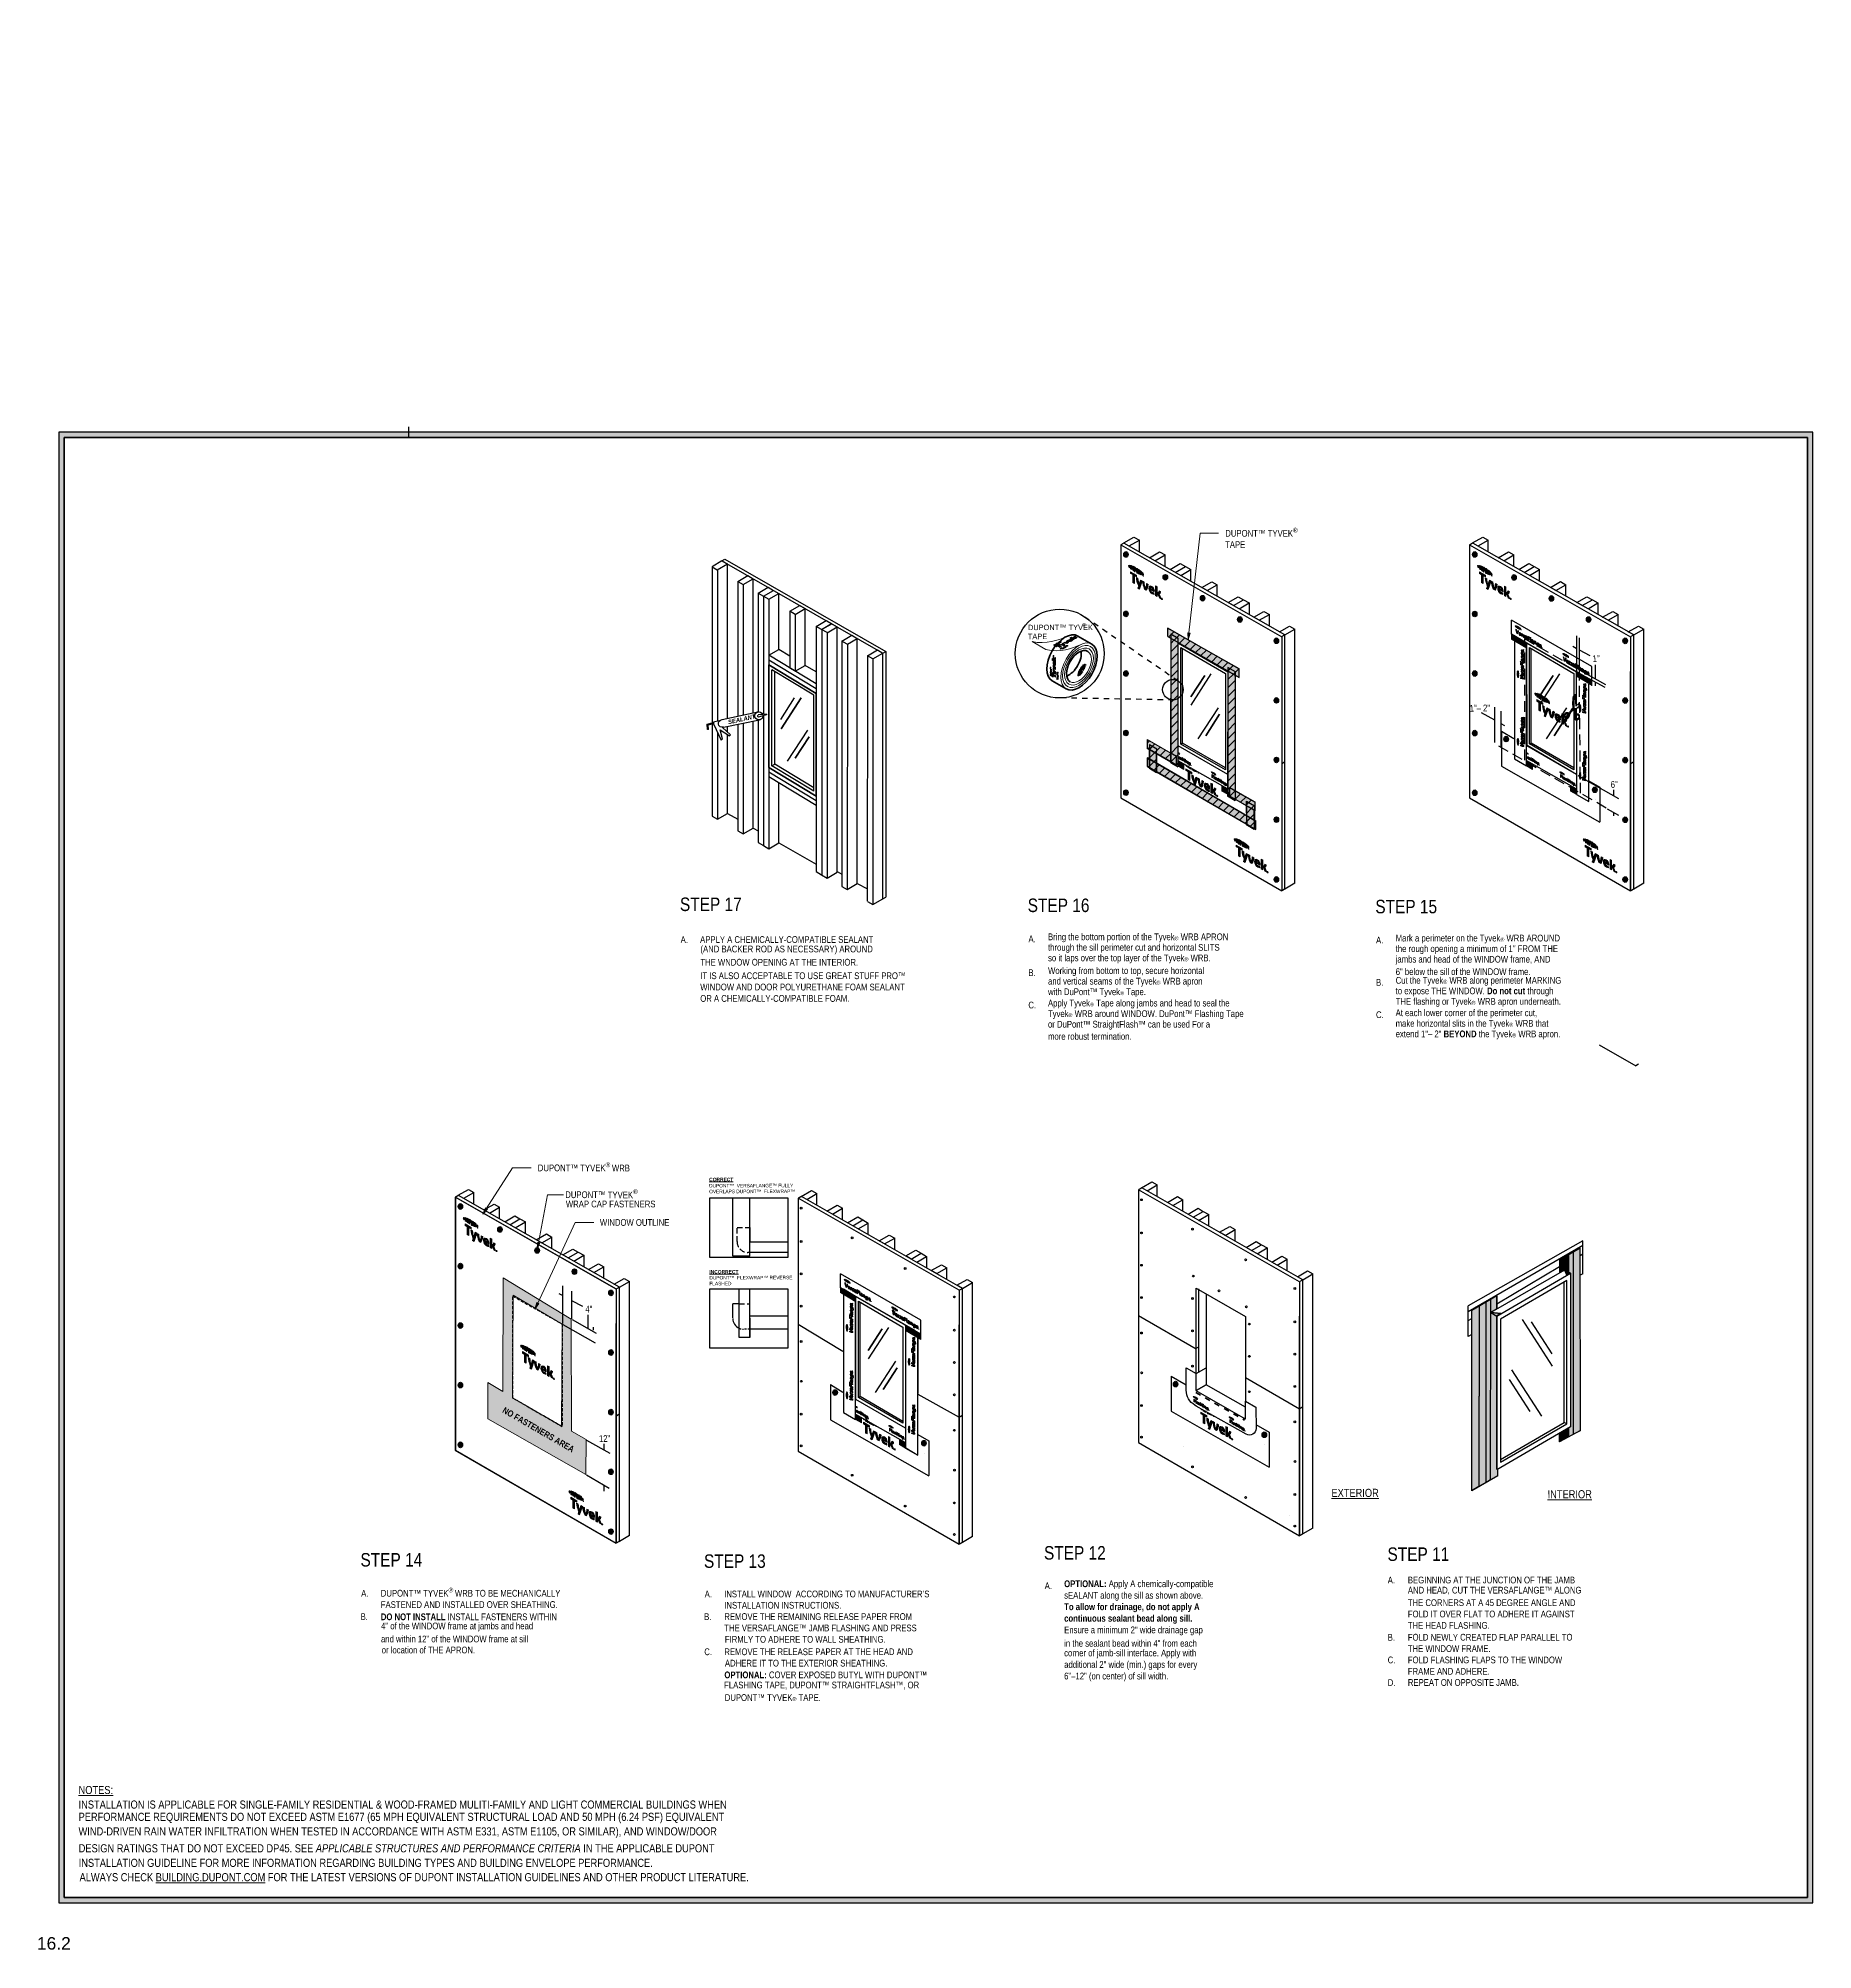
# Model space of a CAD drawing. Extents: x -1140 to 5605, y -816 to 2382.
# Drawn here: x 2322 to 5286, y -812 to 2382 of the extents above; entities that cross this region are included whole.
import ezdxf

# ---------------------------------------------------------------- set-up
doc = ezdxf.new("R2010")
doc.units = 0
doc.header["$MEASUREMENT"] = 0
for name, pattern in [('AI-Linetype-20', [86.381111, 43.190556, -8.638111, 8.638111, -8.638111, 8.638111, -8.638111]), ('AI-Linetype-21', [86.381111, 43.190556, -8.638111, 8.638111, -8.638111, 8.638111, -8.638111]), ('AI-Linetype-22', [86.381111, 43.190556, -8.638111, 8.638111, -8.638111, 8.638111, -8.638111]), ('AI-Linetype-23', [86.381111, 43.190556, -8.638111, 8.638111, -8.638111, 8.638111, -8.638111]), ('AI-Linetype-24', [86.381111, 43.190556, -8.638111, 8.638111, -8.638111, 8.638111, -8.638111]), ('AI-Linetype-25', [86.381111, 43.190556, -8.638111, 8.638111, -8.638111, 8.638111, -8.638111]), ('AI-Linetype-26', [86.381111, 43.190556, -8.638111, 8.638111, -8.638111, 8.638111, -8.638111]), ('AI-Linetype-27', [86.381111, 43.190556, -8.638111, 8.638111, -8.638111, 8.638111, -8.638111]), ('AI-Linetype-28', [86.381111, 43.190556, -8.638111, 8.638111, -8.638111, 8.638111, -8.638111]), ('AI-Linetype-29', [86.381111, 43.190556, -8.638111, 8.638111, -8.638111, 8.638111, -8.638111]), ('AI-Linetype-30', [86.381111, 43.190556, -8.638111, 8.638111, -8.638111, 8.638111, -8.638111]), ('AI-Linetype-31', [86.381111, 43.190556, -8.638111, 8.638111, -8.638111, 8.638111, -8.638111]), ('AI-Linetype-32', [86.381111, 43.190556, -8.638111, 8.638111, -8.638111, 8.638111, -8.638111]), ('AI-Linetype-33', [86.381111, 43.190556, -8.638111, 8.638111, -8.638111, 8.638111, -8.638111]), ('AI-Linetype-34', [86.381111, 43.190556, -8.638111, 8.638111, -8.638111, 8.638111, -8.638111]), ('AI-Linetype-35', [86.381111, 43.190556, -8.638111, 8.638111, -8.638111, 8.638111, -8.638111]), ('AI-Linetype-48', [18, 9, -9]), ('AI-Linetype-49', [18, 9, -9]), ('AI-Linetype-50', [27, 18, -9]), ('AI-Linetype-51', [27.008151, 18.005434, -9.002717]), ('AI-Linetype-52', [13.504076, 9.002717, -4.501359]), ('AI-Linetype-53', [13.504076, 9.002717, -4.501359]), ('AI-Linetype-54', [27, 18, -9]), ('AI-Linetype-55', [27, 18, -9]), ('AI-Linetype-56', [13.504076, 9.002717, -4.501359]), ('AI-Linetype-57', [13.504076, 9.002717, -4.501359]), ('AI-Linetype-58', [27, 18, -9]), ('AI-Linetype-59', [27, 18, -9]), ('AI-Linetype-60', [13.504076, 9.002717, -4.501359]), ('AI-Linetype-61', [13.504076, 9.002717, -4.501359]), ('AI-Linetype-62', [7.8125, 5.208333, -2.604167]), ('AI-Linetype-63', [13.504076, 9.002717, -4.501359]), ('AI-Linetype-64', [13.504076, 9.002717, -4.501359]), ('AI-Linetype-65', [13.504076, 9.002717, -4.501359]), ('AI-Linetype-66', [13.504076, 9.002717, -4.501359]), ('AI-Linetype-67', [13.504076, 9.002717, -4.501359]), ('AI-Linetype-68', [13.504076, 9.002717, -4.501359]), ('AI-Linetype-69', [5.40163, 3.601087, -1.800543]), ('AI-Linetype-70', [5.40163, 3.601087, -1.800543]), ('AI-Linetype-71', [13.504076, 9.002717, -4.501359]), ('AI-Linetype-72', [13.504076, 9.002717, -4.501359]), ('AI-Linetype-73', [18, 9, -9])]:
    doc.linetypes.add(name, pattern=pattern)
doc.layers.get('0').update_dxf_attribs({"lineweight": 0})
for name, color, linetype, lineweight in [('.ATI-DETAIL', 7, 'Continuous', 0), ('.ATI-HATCH', 7, 'Continuous', 0), ('.ATI-TEXT', 7, 'Continuous', 0), ('G-ANNO-TTLB', 7, 'Continuous', 0), ('LOGOS', 7, 'Continuous', 0), ('TYVEK', 7, 'Continuous', 0), ('wall scratch', 7, 'Continuous', 0), ('X-REF - TRACED', 7, 'Continuous', 0)]:
    doc.layers.add(name, color=color, linetype=linetype, lineweight=lineweight)
pattern_1 = [(45, (0, 0), (-7.071067, 7.07107), [])]

# ---------------------------------------------------------------- blocks, each defined once
blk = doc.blocks.new('Block_14')
at = {"color": 18, "lineweight": 25, "true_color": 0x000000}
blk.add_line((4411.3, -86.4), (4411.3, -86.4), dxfattribs=at)
blk.add_line((4411.3, -86.4), (4411.3, -86.4), dxfattribs=at)
blk.add_line((4411.3, -86.4), (4411.3, -86.4), dxfattribs=at)
blk.add_line((4411.3, -86.4), (4411.3, -86.4), dxfattribs=at)
blk = doc.blocks.new('Block_48')
at = {"layer": 'wall scratch', "color": 18, "lineweight": 25, "true_color": 0x000000}
for points in [[(4130.2, 1535.8)], [(4130.2, 1113.4)]]:
    blk.add_lwpolyline(points, dxfattribs=at)
blk = doc.blocks.new('Block_49')
at = {"layer": 'wall scratch', "color": 18, "lineweight": 25, "true_color": 0x000000}
for points in [[(4130.2, 1113.4)], [(4399.1, 957.7)]]:
    blk.add_lwpolyline(points, dxfattribs=at)
blk = doc.blocks.new('Block_50')
at = {"layer": 'wall scratch', "color": 18, "lineweight": 25, "true_color": 0x000000}
for points in [[(4712.8, 1535.8)], [(4712.8, 1113.4)]]:
    blk.add_lwpolyline(points, dxfattribs=at)
blk = doc.blocks.new('Block_51')
at = {"layer": 'wall scratch', "color": 18, "lineweight": 25, "true_color": 0x000000}
for points in [[(4712.8, 1113.4)], [(4981.6, 957.7)]]:
    blk.add_lwpolyline(points, dxfattribs=at)
blk = doc.blocks.new('Block_52')
at = {"layer": 'wall scratch', "color": 18, "lineweight": 25, "true_color": 0x000000}
for points in [[(3591.6, 444.1)], [(3591.6, 21.7)]]:
    blk.add_lwpolyline(points, dxfattribs=at)
blk = doc.blocks.new('Block_53')
at = {"layer": 'wall scratch', "color": 18, "lineweight": 25, "true_color": 0x000000}
for points in [[(3591.6, 21.7)], [(3860.5, -133.9)]]:
    blk.add_lwpolyline(points, dxfattribs=at)
blk = doc.blocks.new('Block_54')
at = {"layer": 'wall scratch', "color": 18, "lineweight": 25, "true_color": 0x000000}
for centre in [(3596, 427.2), (3596, 371.6), (3681.2, 377.8), (3769.8, 326.5), (3596, 317.6), (3596, 263.5), (3852, 278.9), (3852, 223.3), (3596, 204.4), (3852, 169.3), (3596.2, 138), (3852, 115.2), (3596, 83), (3852, 56.1), (3596, 30.3), (3681.2, -19.1), (3852.2, -10.3), (3852, -65.3), (3769.8, -70.4), (3852, -118)]:
    blk.add_ellipse(centre, major_axis=(0, 1.59), ratio=0.812499, dxfattribs=at)
blk = doc.blocks.new('Block_55')
at = {"layer": 'wall scratch', "color": 18, "lineweight": 25, "true_color": 0x000000}
for points in [[(3018.8, 445.9)], [(3018.8, 23.5)]]:
    blk.add_lwpolyline(points, dxfattribs=at)
blk = doc.blocks.new('Block_56')
at = {"layer": 'wall scratch', "color": 18, "lineweight": 25, "true_color": 0x000000}
for points in [[(3018.8, 23.5)], [(3287.7, -132.1)]]:
    blk.add_lwpolyline(points, dxfattribs=at)
blk = doc.blocks.new('Block_57')
at = {"layer": 'wall scratch', "color": 18, "lineweight": 25, "true_color": 0x000000}
for points in [[(4160.1, 458.3)], [(4160.1, 36)]]:
    blk.add_lwpolyline(points, dxfattribs=at)
blk = doc.blocks.new('Block_58')
at = {"layer": 'wall scratch', "color": 18, "lineweight": 25, "true_color": 0x000000}
for points in [[(4160.1, 36)], [(4429, -119.7)]]:
    blk.add_lwpolyline(points, dxfattribs=at)
blk = doc.blocks.new('Block_59')
at = {"layer": 'wall scratch', "color": 18, "lineweight": 25, "true_color": 0x000000}
for centre in [(4164.5, 441.4), (4164.5, 385.8), (4249.7, 392.1), (4164.5, 331.8), (4338.3, 340.8), (4251, 313.9), (4294, 289), (4420.5, 293.1), (4164.5, 277.8), (4249.7, 276.3), (4339.6, 262.6), (4249.7, 222.3), (4344.5, 233.7), (4420.5, 237.5), (4164.5, 218.7), (4249.7, 163.2), (4344.5, 179.7), (4420.5, 183.5), (4164.7, 152.2), (4420.5, 129.5), (4164.5, 97.3), (4344.5, 120.6), (4420.5, 70.4), (4164.5, 44.5), (4420.7, 3.9), (4249.7, -4.8), (4338.3, -56.1), (4420.5, -51), (4420.5, -103.8)]:
    blk.add_ellipse(centre, major_axis=(0, 1.59), ratio=0.812499, dxfattribs=at)
blk = doc.blocks.new('Block_60')
at = {"layer": 'wall scratch', "color": 2, "lineweight": 25, "true_color": 0xffff00}
for points in [[(4259.5, 292.6)], [(4260.6, 125.2)]]:
    blk.add_lwpolyline(points, dxfattribs=at)
blk = doc.blocks.new('Block_68')
at = {"layer": 'TYVEK', "color": 4, "lineweight": 25, "true_color": 0x00ffff}
for points in [[(4846.2, 573.5)], [(4908.3, 537.7)]]:
    blk.add_lwpolyline(points, dxfattribs=at)
blk = doc.blocks.new('Block_69')
at = {"layer": 'TYVEK', "color": 4, "lineweight": 25, "true_color": 0x00ffff}
for points in [[(4825.9, 561.9)], [(4846.2, 573.5)]]:
    blk.add_lwpolyline(points, dxfattribs=at)
blk = doc.blocks.new('Block_70')
at = {"layer": 'TYVEK', "color": 4, "lineweight": 25, "true_color": 0x00ffff}
for points in [[(4771.3, 619.9)], [(4793.8, 607)]]:
    blk.add_lwpolyline(points, dxfattribs=at)
blk = doc.blocks.new('Block_105')
at = {"layer": 'TYVEK', "color": 1, "lineweight": 25, "true_color": 0xff0000}
for points in [[(5079.7, -30)], [(5079.7, -46.4)]]:
    blk.add_lwpolyline(points, dxfattribs=at)
blk = doc.blocks.new('Block_106')
at = {"layer": 'TYVEK', "color": 4, "lineweight": 25, "true_color": 0x00ffff}
for points in [[(5075.9, -8.5)], [(5098.3, -21.4)]]:
    blk.add_lwpolyline(points, dxfattribs=at)
blk = doc.blocks.new('Block_107')
at = {"layer": 'TYVEK', "color": 4, "lineweight": 25, "true_color": 0x00ffff}
blk.add_line((4340, 1109.9), (4340, 1109.9), dxfattribs=at)
for points in [[(4225.9, 1228.7)], [(4308.2, 1127.9), (4225.9, 1174.4), (4225.9, 1174.4)], [(4308.3, 1152.2)]]:
    blk.add_lwpolyline(points, dxfattribs=at)
blk = doc.blocks.new('Block_108')
at = {"layer": 'TYVEK', "char_height": 0.2, "attachment_point": 7, "rotation": 0.1123}
for s, insert in [('\\C18;\\c0;\\FArial Narrow|b0|i0|c1;\\H9.000014;\\W1.000002;TAPE', (3974.7, 1377.9)), ('\\C18;\\c0;\\FArial Narrow|b0|i0|c1;\\H9.000014;\\W1.000002;DUPONT™ TYVEK', (3974.9, 1392.9)), ('\\C18;\\c0;\\FArial Narrow|b0|i0|c1;\\H6.300015;\\W1.000002;®', (4065.4, 1398.7))]:
    blk.add_mtext(s, dxfattribs=dict(at, insert=insert))
blk = doc.blocks.new('Block_109')
at = {"layer": 'TYVEK', "color": 1, "lineweight": 25, "true_color": 0xff0000}
for points in [[(4304.3, 919.4)], [(4348, 894.1)]]:
    blk.add_lwpolyline(points, dxfattribs=at)
blk = doc.blocks.new('Block_110')
at = {"layer": 'TYVEK', "color": 1, "lineweight": 25, "true_color": 0xff0000}
for points in [[(4348, 914.7)], [(4348, 894.1)]]:
    blk.add_lwpolyline(points, dxfattribs=at)
blk = doc.blocks.new('Block_111')
at = {"layer": 'TYVEK', "color": 18, "lineweight": 25, "true_color": 0x000000}
blk.add_line((4320.8, 1317.2), (4320.8, 1108.6), dxfattribs=at)
blk.add_lwpolyline([(4320.8, 1317.2)], dxfattribs=at)
blk = doc.blocks.new('Block_112')
at = {"layer": 'TYVEK', "color": 2, "lineweight": 25, "true_color": 0xffff00}
for points in [[(4224.9, 1197.4)], [(4339.4, 1132.6)]]:
    blk.add_lwpolyline(points, dxfattribs=at)
blk = doc.blocks.new('Block_113')
at = {"layer": 'TYVEK', "color": 1, "lineweight": 25, "true_color": 0xff0000}
for points in [[(4206.2, 1217.2)], [(4206.2, 1200.8)]]:
    blk.add_lwpolyline(points, dxfattribs=at)
blk = doc.blocks.new('Block_114')
at = {"layer": 'TYVEK', "color": 1, "lineweight": 25, "true_color": 0xff0000}
for points in [[(4206.2, 1200.8)], [(4314.9, 1137.9)]]:
    blk.add_lwpolyline(points, dxfattribs=at)
blk = doc.blocks.new('Block_115')
at = {"layer": 'TYVEK', "color": 4, "lineweight": 25, "true_color": 0x00ffff}
for points in [[(4202.4, 1238.7)], [(4224.9, 1225.8)]]:
    blk.add_lwpolyline(points, dxfattribs=at)
blk = doc.blocks.new('Block_116')
at = {"layer": 'TYVEK', "color": 4, "lineweight": 25, "true_color": 0x00ffff}
for points in [[(4225.1, 1197.6)], [(4339.4, 1132.8)]]:
    blk.add_lwpolyline(points, dxfattribs=at)
blk = doc.blocks.new('Block_117')
at = {"layer": 'TYVEK', "color": 2, "lineweight": 25, "true_color": 0xffff00}
for points in [[(4224.9, 1197.4)], [(4339.4, 1132.6)]]:
    blk.add_lwpolyline(points, dxfattribs=at)
blk = doc.blocks.new('Block_118')
at = {"layer": 'TYVEK', "color": 2, "lineweight": 25, "true_color": 0xffff00}
for points in [[(4229.8, 1200.2)], [(4339.1, 1137.1)]]:
    blk.add_lwpolyline(points, dxfattribs=at)
blk = doc.blocks.new('Block_119')
at = {"layer": 'TYVEK', "color": 1, "lineweight": 25, "true_color": 0xff0000}
for points in [[(4170.6, 1207.3)], [(4170.6, 1190.8)]]:
    blk.add_lwpolyline(points, dxfattribs=at)
blk = doc.blocks.new('Block_120')
at = {"layer": 'TYVEK', "true_color": 0x003b71, "transparency": 33554687}
h = blk.add_hatch(color=156, dxfattribs=at)
h.dxf.hatch_style = 2
edge = h.paths.add_edge_path()
edge.add_ellipse((4328.7, 1410.8), major_axis=(0, 4.78), ratio=0.766948, start_angle=0, end_angle=360)
at = {"layer": 'TYVEK', "color": 18, "lineweight": 25, "true_color": 0x000000}
for p, q in [((4327.7, 1410.8), (4329.6, 1410.8)), ((4328.7, 1412), (4328.7, 1409.6))]:
    blk.add_line(p, q, dxfattribs=at)
for major_axis, ratio in [((0, 4.78), 0.766948), ((0, 1.23), 0.788846)]:
    blk.add_ellipse((4328.7, 1410.8), major_axis=major_axis, ratio=ratio, dxfattribs=at)
blk = doc.blocks.new('Block_121')
at = {"layer": 'TYVEK', "true_color": 0x003b71, "transparency": 33554687}
h = blk.add_hatch(color=156, dxfattribs=at)
h.dxf.hatch_style = 2
edge = h.paths.add_edge_path()
edge.add_ellipse((4266.5, 1446.3), major_axis=(0, 4.78), ratio=0.766948, start_angle=0, end_angle=360)
at = {"layer": 'TYVEK', "color": 18, "lineweight": 25, "true_color": 0x000000}
for p, q in [((4265.5, 1446.3), (4267.4, 1446.3)), ((4266.5, 1447.5), (4266.5, 1445.1))]:
    blk.add_line(p, q, dxfattribs=at)
blk.add_lwpolyline([(4266, 1450.6)], dxfattribs=at)
for major_axis, ratio in [((0, 4.78), 0.766948), ((0, 1.23), 0.788846)]:
    blk.add_ellipse((4266.5, 1446.3), major_axis=major_axis, ratio=ratio, dxfattribs=at)
blk = doc.blocks.new('Block_122')
at = {"layer": 'TYVEK', "true_color": 0x003b71, "transparency": 33554687}
h = blk.add_hatch(color=156, dxfattribs=at)
h.dxf.hatch_style = 2
edge = h.paths.add_edge_path()
edge.add_ellipse((4138.4, 1519.6), major_axis=(0, 4.78), ratio=0.766948, start_angle=0, end_angle=360)
at = {"layer": 'TYVEK', "color": 18, "lineweight": 25, "true_color": 0x000000}
for p, q in [((4137.4, 1519.6), (4139.4, 1519.6)), ((4138.4, 1520.9), (4138.4, 1518.4))]:
    blk.add_line(p, q, dxfattribs=at)
for major_axis, ratio in [((0, 4.78), 0.766948), ((0, 1.23), 0.788846)]:
    blk.add_ellipse((4138.4, 1519.6), major_axis=major_axis, ratio=ratio, dxfattribs=at)
blk = doc.blocks.new('Block_123')
at = {"layer": 'TYVEK', "true_color": 0x003b71, "transparency": 33554687}
h = blk.add_hatch(color=156, dxfattribs=at)
h.dxf.hatch_style = 2
edge = h.paths.add_edge_path()
edge.add_ellipse((4138.4, 1121.5), major_axis=(0, 4.78), ratio=0.766948, start_angle=0, end_angle=360)
at = {"layer": 'TYVEK', "color": 18, "lineweight": 25, "true_color": 0x000000}
for p, q in [((4137.4, 1121.5), (4139.4, 1121.5)), ((4138.4, 1122.7), (4138.4, 1120.3))]:
    blk.add_line(p, q, dxfattribs=at)
for major_axis, ratio in [((0, 4.78), 0.766948), ((0, 1.23), 0.788846)]:
    blk.add_ellipse((4138.4, 1121.5), major_axis=major_axis, ratio=ratio, dxfattribs=at)
blk = doc.blocks.new('Block_124')
at = {"layer": 'TYVEK', "true_color": 0x003b71, "transparency": 33554687}
h = blk.add_hatch(color=156, dxfattribs=at)
h.dxf.hatch_style = 2
edge = h.paths.add_edge_path()
edge.add_ellipse((4138.4, 1320.7), major_axis=(0, 4.78), ratio=0.766948, start_angle=0, end_angle=360)
at = {"layer": 'TYVEK', "color": 18, "lineweight": 25, "true_color": 0x000000}
for p, q in [((4137.4, 1320.7), (4139.4, 1320.7)), ((4138.4, 1322), (4138.4, 1319.5))]:
    blk.add_line(p, q, dxfattribs=at)
blk.add_lwpolyline([(4137.9, 1325.1)], dxfattribs=at)
for major_axis, ratio in [((0, 4.78), 0.766948), ((0, 1.23), 0.788846)]:
    blk.add_ellipse((4138.4, 1320.7), major_axis=major_axis, ratio=ratio, dxfattribs=at)
blk = doc.blocks.new('Block_125')
at = {"layer": 'TYVEK', "true_color": 0x003b71, "transparency": 33554687}
h = blk.add_hatch(color=156, dxfattribs=at)
h.dxf.hatch_style = 2
edge = h.paths.add_edge_path()
edge.add_ellipse((4138.4, 1420.2), major_axis=(0, 4.78), ratio=0.766948, start_angle=0, end_angle=360)
at = {"layer": 'TYVEK', "color": 18, "lineweight": 25, "true_color": 0x000000}
blk.add_line((4138.4, 1421.4), (4138.4, 1419), dxfattribs=at)
for major_axis, ratio in [((0, 4.78), 0.766948), ((0, 1.23), 0.788846)]:
    blk.add_ellipse((4138.4, 1420.2), major_axis=major_axis, ratio=ratio, dxfattribs=at)
blk = doc.blocks.new('Block_126')
at = {"layer": 'TYVEK', "true_color": 0x003b71, "transparency": 33554687}
h = blk.add_hatch(color=156, dxfattribs=at)
h.dxf.hatch_style = 2
edge = h.paths.add_edge_path()
edge.add_ellipse((4138.4, 1221.2), major_axis=(0, 4.78), ratio=0.766948, start_angle=0, end_angle=360)
at = {"layer": 'TYVEK', "color": 18, "lineweight": 25, "true_color": 0x000000}
for p, q in [((4137.4, 1221.3), (4139.4, 1221.3)), ((4138.4, 1222.5), (4138.4, 1220))]:
    blk.add_line(p, q, dxfattribs=at)
blk.add_lwpolyline([(4137.9, 1216.1)], dxfattribs=at)
for centre, major_axis, ratio in [((4138.4, 1221.2), (0, 4.78), 0.766948), ((4138.4, 1221.3), (0, 1.23), 0.788846)]:
    blk.add_ellipse(centre, major_axis=major_axis, ratio=ratio, dxfattribs=at)
blk = doc.blocks.new('Block_127')
at = {"layer": 'TYVEK', "true_color": 0x003b71, "transparency": 33554687}
h = blk.add_hatch(color=156, dxfattribs=at)
h.dxf.hatch_style = 2
edge = h.paths.add_edge_path()
edge.add_ellipse((4389.7, 1375.3), major_axis=(0, 4.78), ratio=0.766948, start_angle=0, end_angle=360)
at = {"layer": 'TYVEK', "color": 18, "lineweight": 25, "true_color": 0x000000}
for p, q in [((4388.7, 1375.3), (4390.7, 1375.3)), ((4389.7, 1376.6), (4389.7, 1374.1))]:
    blk.add_line(p, q, dxfattribs=at)
for major_axis, ratio in [((0, 4.78), 0.766948), ((0, 1.23), 0.788846)]:
    blk.add_ellipse((4389.7, 1375.3), major_axis=major_axis, ratio=ratio, dxfattribs=at)
blk = doc.blocks.new('Block_128')
at = {"layer": 'TYVEK', "true_color": 0x003b71, "transparency": 33554687}
h = blk.add_hatch(color=156, dxfattribs=at)
h.dxf.hatch_style = 2
edge = h.paths.add_edge_path()
edge.add_ellipse((4389.7, 976.5), major_axis=(0, 4.78), ratio=0.766948, start_angle=0, end_angle=360)
at = {"layer": 'TYVEK', "color": 18, "lineweight": 25, "true_color": 0x000000}
for p, q in [((4388.7, 976.5), (4390.7, 976.5)), ((4389.7, 977.7), (4389.7, 975.3))]:
    blk.add_line(p, q, dxfattribs=at)
for major_axis, ratio in [((0, 4.78), 0.766948), ((0, 1.23), 0.788846)]:
    blk.add_ellipse((4389.7, 976.5), major_axis=major_axis, ratio=ratio, dxfattribs=at)
blk = doc.blocks.new('Block_129')
at = {"layer": 'TYVEK', "true_color": 0x003b71, "transparency": 33554687}
h = blk.add_hatch(color=156, dxfattribs=at)
h.dxf.hatch_style = 2
edge = h.paths.add_edge_path()
edge.add_ellipse((4389.7, 1176.1), major_axis=(0, 4.78), ratio=0.766948, start_angle=0, end_angle=360)
at = {"layer": 'TYVEK', "color": 18, "lineweight": 25, "true_color": 0x000000}
for p, q in [((4388.7, 1176.1), (4390.7, 1176.1)), ((4389.7, 1177.3), (4389.7, 1174.9))]:
    blk.add_line(p, q, dxfattribs=at)
blk.add_lwpolyline([(4389.2, 1180.5)], dxfattribs=at)
for major_axis, ratio in [((0, 4.78), 0.766948), ((0, 1.23), 0.788846)]:
    blk.add_ellipse((4389.7, 1176.1), major_axis=major_axis, ratio=ratio, dxfattribs=at)
blk = doc.blocks.new('Block_130')
at = {"layer": 'TYVEK', "true_color": 0x003b71, "transparency": 33554687}
h = blk.add_hatch(color=156, dxfattribs=at)
h.dxf.hatch_style = 2
edge = h.paths.add_edge_path()
edge.add_ellipse((4389.7, 1275.7), major_axis=(0, 4.78), ratio=0.766948, start_angle=0, end_angle=360)
at = {"layer": 'TYVEK', "color": 18, "lineweight": 25, "true_color": 0x000000}
blk.add_line((4389.7, 1277), (4389.7, 1274.5), dxfattribs=at)
for major_axis, ratio in [((0, 4.78), 0.766948), ((0, 1.23), 0.788846)]:
    blk.add_ellipse((4389.7, 1275.7), major_axis=major_axis, ratio=ratio, dxfattribs=at)
blk = doc.blocks.new('Block_131')
at = {"layer": 'TYVEK', "true_color": 0x003b71, "transparency": 33554687}
h = blk.add_hatch(color=156, dxfattribs=at)
h.dxf.hatch_style = 2
edge = h.paths.add_edge_path()
edge.add_ellipse((4389.7, 1076.4), major_axis=(0, 4.78), ratio=0.766948, start_angle=0, end_angle=360)
at = {"layer": 'TYVEK', "color": 18, "lineweight": 25, "true_color": 0x000000}
for p, q in [((4388.7, 1076.5), (4390.7, 1076.5)), ((4389.7, 1077.7), (4389.7, 1075.2))]:
    blk.add_line(p, q, dxfattribs=at)
blk.add_lwpolyline([(4389.2, 1071.3)], dxfattribs=at)
for centre, major_axis, ratio in [((4389.7, 1076.4), (0, 4.78), 0.766948), ((4389.7, 1076.5), (0, 1.23), 0.788846)]:
    blk.add_ellipse(centre, major_axis=major_axis, ratio=ratio, dxfattribs=at)
blk = doc.blocks.new('Block_132')
at = {"layer": 'TYVEK', "color": 2, "lineweight": 25, "true_color": 0xffff00}
for points in [[(4225.3, 1353.1)], [(4225.3, 1051.7)]]:
    blk.add_lwpolyline(points, dxfattribs=at)
blk = doc.blocks.new('Block_133')
at = {"layer": 'TYVEK', "color": 1, "lineweight": 25, "true_color": 0xff0000}
for points in [[(4225.5, 1377.2)], [(4225.5, 1052)]]:
    blk.add_lwpolyline(points, dxfattribs=at)
blk = doc.blocks.new('Block_134')
at = {"layer": 'TYVEK', "color": 33, "lineweight": 25, "true_color": 0xcc9966}
for points in [[(4242.4, 1209.9)], [(4340, 1154.9)]]:
    blk.add_lwpolyline(points, dxfattribs=at)
blk = doc.blocks.new('Block_135')
at = {"layer": 'TYVEK', "color": 1, "lineweight": 25, "true_color": 0xff0000}
for points in [[(4206.9, 1220.1)], [(4206.9, 1203.6)]]:
    blk.add_lwpolyline(points, dxfattribs=at)
blk = doc.blocks.new('Block_136')
at = {"layer": 'TYVEK', "color": 1, "lineweight": 25, "true_color": 0xff0000}
for points in [[(4206.9, 1203.6)], [(4315.5, 1140.8)]]:
    blk.add_lwpolyline(points, dxfattribs=at)
blk = doc.blocks.new('Block_137')
at = {"layer": 'TYVEK', "color": 4, "lineweight": 25, "true_color": 0x00ffff}
for points in [[(4278, 1195.1)], [(4340.1, 1159.3)]]:
    blk.add_lwpolyline(points, dxfattribs=at)
blk = doc.blocks.new('Block_138')
at = {"layer": 'TYVEK', "color": 4, "lineweight": 25, "true_color": 0x00ffff}
for points in [[(4257.7, 1183.5)], [(4278, 1195.1)]]:
    blk.add_lwpolyline(points, dxfattribs=at)
blk = doc.blocks.new('Block_139')
at = {"layer": 'TYVEK', "color": 4, "lineweight": 25, "true_color": 0x00ffff}
for points in [[(4203.1, 1241.5)], [(4225.6, 1228.6)]]:
    blk.add_lwpolyline(points, dxfattribs=at)
blk = doc.blocks.new('Block_141')
at = {"layer": 'TYVEK', "true_color": 0x003b71, "transparency": 33554687}
h = blk.add_hatch(color=156, dxfattribs=at)
h.dxf.hatch_style = 2
edge = h.paths.add_edge_path()
edge.add_spline(control_points=[(4244.9, 1168.9), (4244.7, 1169), (4244.6, 1169.1), (4244.5, 1169.2), (4244.5, 1169.2), (4244.5, 1171.1), (4244.5, 1171.1), (4244.6, 1171.1), (4244.7, 1171), (4244.9, 1170.9), (4245.4, 1170.6), (4245.6, 1170.1), (4245.6, 1169.5), (4245.7, 1168.8), (4245.4, 1168.6), (4244.9, 1168.9)], knot_values=[0, 0, 0, 0, 1, 1, 1, 2, 2, 2, 3, 3, 3, 4, 4, 4, 5, 5, 5, 5], degree=3, periodic=0)
edge = h.paths.add_edge_path()
edge.add_spline(control_points=[(4244.9, 1171.7), (4244.5, 1171.9), (4244, 1172.1), (4243.7, 1172.1), (4243.7, 1172.1), (4243.7, 1167.6), (4243.7, 1167.6), (4243.7, 1167.6), (4244.5, 1167.1), (4244.5, 1167.1), (4244.5, 1167.1), (4244.5, 1168.4), (4244.5, 1168.4), (4244.7, 1168.3), (4244.8, 1168.2), (4245, 1168.1), (4245.9, 1167.5), (4246.5, 1167.9), (4246.5, 1169.1), (4246.5, 1170.1), (4245.9, 1171.1), (4244.9, 1171.7)], knot_values=[0, 0, 0, 0, 1, 1, 1, 2, 2, 2, 3, 3, 3, 4, 4, 4, 5, 5, 5, 6, 6, 6, 7, 7, 7, 7], degree=3, periodic=0)
h = blk.add_hatch(color=156, dxfattribs=at)
h.dxf.hatch_style = 2
edge = h.paths.add_edge_path()
edge.add_spline(control_points=[(4246.7, 1167.6), (4246.7, 1167.6), (4246.7, 1167.5), (4246.7, 1167.5), (4246.7, 1167.5), (4246.8, 1167.4), (4246.8, 1167.4), (4246.8, 1167.4), (4246.8, 1167.2), (4246.8, 1167.2), (4246.8, 1167.2), (4246.9, 1167.1), (4246.9, 1167.1), (4246.9, 1167.1), (4246.9, 1167.4), (4246.9, 1167.4), (4246.9, 1167.4), (4246.9, 1167.3), (4246.9, 1167.3), (4246.9, 1167.3), (4246.9, 1167.4), (4246.9, 1167.4), (4246.9, 1167.4), (4246.7, 1167.6), (4246.7, 1167.6)], knot_values=[0, 0, 0, 0, 1, 1, 1, 2, 2, 2, 3, 3, 3, 4, 4, 4, 5, 5, 5, 6, 6, 6, 7, 7, 7, 8, 8, 8, 8], degree=3, periodic=0)
edge = h.paths.add_edge_path()
edge.add_spline(control_points=[(4247.2, 1167.2), (4247.2, 1167.2), (4247.2, 1167.1), (4247.1, 1167.1), (4247.1, 1167.2), (4247.1, 1167.3), (4247.1, 1167.4), (4247.1, 1167.4), (4247, 1167.4), (4247, 1167.4), (4247, 1167.4), (4247, 1167.1), (4247, 1167.1), (4247, 1167.1), (4247, 1167), (4247, 1167), (4247, 1167), (4247, 1167.2), (4247, 1167.2), (4247, 1167.2), (4247, 1167.2), (4247, 1167.2), (4247.1, 1167.2), (4247.1, 1167.1), (4247.1, 1167), (4247.1, 1167), (4247.2, 1167), (4247.2, 1167), (4247.2, 1167), (4247.2, 1167.1), (4247.3, 1167.1), (4247.3, 1167.1), (4247.2, 1167.1), (4247.2, 1167.1), (4247.2, 1167.1), (4247.2, 1166.9), (4247.2, 1166.9), (4247.2, 1166.9), (4247.3, 1166.9), (4247.3, 1166.9), (4247.3, 1166.9), (4247.3, 1167.2), (4247.3, 1167.2), (4247.3, 1167.2), (4247.2, 1167.2), (4247.2, 1167.2)], knot_values=[0, 0, 0, 0, 1, 1, 1, 2, 2, 2, 3, 3, 3, 4, 4, 4, 5, 5, 5, 6, 6, 6, 7, 7, 7, 8, 8, 8, 9, 9, 9, 10, 10, 10, 11, 11, 11, 12, 12, 12, 13, 13, 13, 14, 14, 14, 15, 15, 15, 15], degree=3, periodic=0)
at = {"layer": 'TYVEK'}
for points, knots in [([(4244.9, 1171.7), (4244.5, 1171.9), (4244, 1172.1), (4243.7, 1172.1), (4243.7, 1172.1), (4243.7, 1167.6), (4243.7, 1167.6), (4243.7, 1167.6), (4244.5, 1167.1), (4244.5, 1167.1), (4244.5, 1167.1), (4244.5, 1168.4), (4244.5, 1168.4), (4244.7, 1168.3), (4244.8, 1168.2), (4245, 1168.1), (4245.9, 1167.5), (4246.5, 1167.9), (4246.5, 1169.1), (4246.5, 1170.1), (4245.9, 1171.1), (4244.9, 1171.7)], [0, 0, 0, 0, 1, 1, 1, 2, 2, 2, 3, 3, 3, 4, 4, 4, 5, 5, 5, 6, 6, 6, 7, 7, 7, 7]), ([(4244.9, 1168.9), (4244.7, 1169), (4244.6, 1169.1), (4244.5, 1169.2), (4244.5, 1169.2), (4244.5, 1171.1), (4244.5, 1171.1), (4244.6, 1171.1), (4244.7, 1171), (4244.9, 1170.9), (4245.4, 1170.6), (4245.6, 1170.1), (4245.6, 1169.5), (4245.7, 1168.8), (4245.4, 1168.6), (4244.9, 1168.9)], [0, 0, 0, 0, 1, 1, 1, 2, 2, 2, 3, 3, 3, 4, 4, 4, 5, 5, 5, 5]), ([(4246.7, 1167.6), (4246.7, 1167.6), (4246.7, 1167.5), (4246.7, 1167.5), (4246.7, 1167.5), (4246.8, 1167.4), (4246.8, 1167.4), (4246.8, 1167.4), (4246.8, 1167.2), (4246.8, 1167.2), (4246.8, 1167.2), (4246.9, 1167.1), (4246.9, 1167.1), (4246.9, 1167.1), (4246.9, 1167.4), (4246.9, 1167.4), (4246.9, 1167.4), (4246.9, 1167.3), (4246.9, 1167.3), (4246.9, 1167.3), (4246.9, 1167.4), (4246.9, 1167.4), (4246.9, 1167.4), (4246.7, 1167.6), (4246.7, 1167.6)], [0, 0, 0, 0, 1, 1, 1, 2, 2, 2, 3, 3, 3, 4, 4, 4, 5, 5, 5, 6, 6, 6, 7, 7, 7, 8, 8, 8, 8]), ([(4247.2, 1167.2), (4247.2, 1167.2), (4247.2, 1167.1), (4247.1, 1167.1), (4247.1, 1167.2), (4247.1, 1167.3), (4247.1, 1167.4), (4247.1, 1167.4), (4247, 1167.4), (4247, 1167.4), (4247, 1167.4), (4247, 1167.1), (4247, 1167.1), (4247, 1167.1), (4247, 1167), (4247, 1167), (4247, 1167), (4247, 1167.2), (4247, 1167.2), (4247, 1167.2), (4247, 1167.2), (4247, 1167.2), (4247.1, 1167.2), (4247.1, 1167.1), (4247.1, 1167), (4247.1, 1167), (4247.2, 1167), (4247.2, 1167), (4247.2, 1167), (4247.2, 1167.1), (4247.3, 1167.1), (4247.3, 1167.1), (4247.2, 1167.1), (4247.2, 1167.1), (4247.2, 1167.1), (4247.2, 1166.9), (4247.2, 1166.9), (4247.2, 1166.9), (4247.3, 1166.9), (4247.3, 1166.9), (4247.3, 1166.9), (4247.3, 1167.2), (4247.3, 1167.2), (4247.3, 1167.2), (4247.2, 1167.2), (4247.2, 1167.2)], [0, 0, 0, 0, 1, 1, 1, 2, 2, 2, 3, 3, 3, 4, 4, 4, 5, 5, 5, 6, 6, 6, 7, 7, 7, 8, 8, 8, 9, 9, 9, 10, 10, 10, 11, 11, 11, 12, 12, 12, 13, 13, 13, 14, 14, 14, 15, 15, 15, 15])]:
    blk.add_open_spline(points, degree=3, knots=knots, dxfattribs=at)
blk = doc.blocks.new('Block_140')
at = {"layer": 'TYVEK'}
blk.add_blockref('Block_141', (0, 0), dxfattribs=at)
blk = doc.blocks.new('Block_145')
at = {"layer": 'TYVEK', "true_color": 0x003b71, "transparency": 33554687}
h = blk.add_hatch(color=156, dxfattribs=at)
h.dxf.hatch_style = 2
edge = h.paths.add_edge_path()
edge.add_spline(control_points=[(4305, 1134.5), (4304.8, 1134.6), (4304.7, 1134.7), (4304.6, 1134.8), (4304.6, 1134.8), (4304.6, 1136.7), (4304.6, 1136.7), (4304.7, 1136.7), (4304.8, 1136.7), (4305, 1136.6), (4305.5, 1136.3), (4305.7, 1135.8), (4305.7, 1135.2), (4305.8, 1134.5), (4305.5, 1134.2), (4305, 1134.5)], knot_values=[0, 0, 0, 0, 1, 1, 1, 2, 2, 2, 3, 3, 3, 4, 4, 4, 5, 5, 5, 5], degree=3, periodic=0)
edge = h.paths.add_edge_path()
edge.add_spline(control_points=[(4305, 1137.4), (4304.6, 1137.6), (4304.1, 1137.7), (4303.8, 1137.8), (4303.8, 1137.8), (4303.8, 1133.2), (4303.8, 1133.2), (4303.8, 1133.2), (4304.6, 1132.8), (4304.6, 1132.8), (4304.6, 1132.8), (4304.6, 1134.1), (4304.6, 1134.1), (4304.8, 1133.9), (4304.9, 1133.8), (4305.1, 1133.7), (4306, 1133.2), (4306.6, 1133.6), (4306.6, 1134.7), (4306.6, 1135.8), (4306, 1136.8), (4305, 1137.4)], knot_values=[0, 0, 0, 0, 1, 1, 1, 2, 2, 2, 3, 3, 3, 4, 4, 4, 5, 5, 5, 6, 6, 6, 7, 7, 7, 7], degree=3, periodic=0)
h = blk.add_hatch(color=156, dxfattribs=at)
h.dxf.hatch_style = 2
edge = h.paths.add_edge_path()
edge.add_spline(control_points=[(4306.8, 1133.2), (4306.8, 1133.2), (4306.8, 1133.1), (4306.8, 1133.1), (4306.8, 1133.1), (4306.9, 1133.1), (4306.9, 1133.1), (4306.9, 1133.1), (4306.9, 1132.8), (4306.9, 1132.8), (4306.9, 1132.8), (4307, 1132.8), (4307, 1132.8), (4307, 1132.8), (4307, 1133), (4307, 1133), (4307, 1133), (4307, 1133), (4307, 1133), (4307, 1133), (4307, 1133.1), (4307, 1133.1), (4307, 1133.1), (4306.8, 1133.2), (4306.8, 1133.2)], knot_values=[0, 0, 0, 0, 1, 1, 1, 2, 2, 2, 3, 3, 3, 4, 4, 4, 5, 5, 5, 6, 6, 6, 7, 7, 7, 8, 8, 8, 8], degree=3, periodic=0)
edge = h.paths.add_edge_path()
edge.add_spline(control_points=[(4307.3, 1132.9), (4307.3, 1132.8), (4307.3, 1132.8), (4307.2, 1132.8), (4307.2, 1132.8), (4307.2, 1132.9), (4307.2, 1133), (4307.2, 1133), (4307.1, 1133.1), (4307.1, 1133.1), (4307.1, 1133.1), (4307.1, 1132.7), (4307.1, 1132.7), (4307.1, 1132.7), (4307.1, 1132.7), (4307.1, 1132.7), (4307.1, 1132.7), (4307.1, 1132.8), (4307.1, 1132.8), (4307.1, 1132.8), (4307.1, 1132.9), (4307.1, 1132.9), (4307.2, 1132.8), (4307.2, 1132.7), (4307.2, 1132.7), (4307.2, 1132.7), (4307.3, 1132.7), (4307.3, 1132.7), (4307.3, 1132.7), (4307.3, 1132.7), (4307.4, 1132.8), (4307.4, 1132.8), (4307.3, 1132.7), (4307.3, 1132.7), (4307.3, 1132.7), (4307.3, 1132.5), (4307.3, 1132.5), (4307.3, 1132.5), (4307.4, 1132.5), (4307.4, 1132.5), (4307.4, 1132.5), (4307.4, 1132.9), (4307.4, 1132.9), (4307.4, 1132.9), (4307.3, 1132.9), (4307.3, 1132.9)], knot_values=[0, 0, 0, 0, 1, 1, 1, 2, 2, 2, 3, 3, 3, 4, 4, 4, 5, 5, 5, 6, 6, 6, 7, 7, 7, 8, 8, 8, 9, 9, 9, 10, 10, 10, 11, 11, 11, 12, 12, 12, 13, 13, 13, 14, 14, 14, 15, 15, 15, 15], degree=3, periodic=0)
at = {"layer": 'TYVEK'}
for points, knots in [([(4305, 1137.4), (4304.6, 1137.6), (4304.1, 1137.7), (4303.8, 1137.8), (4303.8, 1137.8), (4303.8, 1133.2), (4303.8, 1133.2), (4303.8, 1133.2), (4304.6, 1132.8), (4304.6, 1132.8), (4304.6, 1132.8), (4304.6, 1134.1), (4304.6, 1134.1), (4304.8, 1133.9), (4304.9, 1133.8), (4305.1, 1133.7), (4306, 1133.2), (4306.6, 1133.6), (4306.6, 1134.7), (4306.6, 1135.8), (4306, 1136.8), (4305, 1137.4)], [0, 0, 0, 0, 1, 1, 1, 2, 2, 2, 3, 3, 3, 4, 4, 4, 5, 5, 5, 6, 6, 6, 7, 7, 7, 7]), ([(4305, 1134.5), (4304.8, 1134.6), (4304.7, 1134.7), (4304.6, 1134.8), (4304.6, 1134.8), (4304.6, 1136.7), (4304.6, 1136.7), (4304.7, 1136.7), (4304.8, 1136.7), (4305, 1136.6), (4305.5, 1136.3), (4305.7, 1135.8), (4305.7, 1135.2), (4305.8, 1134.5), (4305.5, 1134.2), (4305, 1134.5)], [0, 0, 0, 0, 1, 1, 1, 2, 2, 2, 3, 3, 3, 4, 4, 4, 5, 5, 5, 5]), ([(4306.8, 1133.2), (4306.8, 1133.2), (4306.8, 1133.1), (4306.8, 1133.1), (4306.8, 1133.1), (4306.9, 1133.1), (4306.9, 1133.1), (4306.9, 1133.1), (4306.9, 1132.8), (4306.9, 1132.8), (4306.9, 1132.8), (4307, 1132.8), (4307, 1132.8), (4307, 1132.8), (4307, 1133), (4307, 1133), (4307, 1133), (4307, 1133), (4307, 1133), (4307, 1133), (4307, 1133.1), (4307, 1133.1), (4307, 1133.1), (4306.8, 1133.2), (4306.8, 1133.2)], [0, 0, 0, 0, 1, 1, 1, 2, 2, 2, 3, 3, 3, 4, 4, 4, 5, 5, 5, 6, 6, 6, 7, 7, 7, 8, 8, 8, 8]), ([(4307.3, 1132.9), (4307.3, 1132.8), (4307.3, 1132.8), (4307.2, 1132.8), (4307.2, 1132.8), (4307.2, 1132.9), (4307.2, 1133), (4307.2, 1133), (4307.1, 1133.1), (4307.1, 1133.1), (4307.1, 1133.1), (4307.1, 1132.7), (4307.1, 1132.7), (4307.1, 1132.7), (4307.1, 1132.7), (4307.1, 1132.7), (4307.1, 1132.7), (4307.1, 1132.8), (4307.1, 1132.8), (4307.1, 1132.8), (4307.1, 1132.9), (4307.1, 1132.9), (4307.2, 1132.8), (4307.2, 1132.7), (4307.2, 1132.7), (4307.2, 1132.7), (4307.3, 1132.7), (4307.3, 1132.7), (4307.3, 1132.7), (4307.3, 1132.7), (4307.4, 1132.8), (4307.4, 1132.8), (4307.3, 1132.7), (4307.3, 1132.7), (4307.3, 1132.7), (4307.3, 1132.5), (4307.3, 1132.5), (4307.3, 1132.5), (4307.4, 1132.5), (4307.4, 1132.5), (4307.4, 1132.5), (4307.4, 1132.9), (4307.4, 1132.9), (4307.4, 1132.9), (4307.3, 1132.9), (4307.3, 1132.9)], [0, 0, 0, 0, 1, 1, 1, 2, 2, 2, 3, 3, 3, 4, 4, 4, 5, 5, 5, 6, 6, 6, 7, 7, 7, 8, 8, 8, 9, 9, 9, 10, 10, 10, 11, 11, 11, 12, 12, 12, 13, 13, 13, 14, 14, 14, 15, 15, 15, 15])]:
    blk.add_open_spline(points, degree=3, knots=knots, dxfattribs=at)
blk = doc.blocks.new('Block_144')
at = {"layer": 'TYVEK'}
blk.add_blockref('Block_145', (0, 0), dxfattribs=at)
blk = doc.blocks.new('Block_143')
at = {"layer": 'TYVEK', "true_color": 0x003b71, "transparency": 33554687}
h = blk.add_hatch(color=156, dxfattribs=at)
h.dxf.hatch_style = 2
edge = h.paths.add_edge_path()
edge.add_spline(control_points=[(4284.6, 1150.3), (4284.6, 1150.3), (4282.1, 1151.7), (4282.1, 1151.7), (4282.1, 1151.7), (4282.1, 1147), (4282.1, 1147), (4282.1, 1147), (4282.9, 1146.5), (4282.9, 1146.5), (4282.9, 1146.5), (4282.9, 1148.3), (4282.9, 1148.3), (4282.9, 1148.3), (4284.3, 1147.5), (4284.3, 1147.5), (4284.3, 1147.5), (4284.3, 1148.3), (4284.3, 1148.3), (4284.3, 1148.3), (4282.9, 1149.1), (4282.9, 1149.1), (4282.9, 1149.1), (4282.9, 1150.4), (4282.9, 1150.4), (4282.9, 1150.4), (4284.6, 1149.5), (4284.6, 1149.5), (4284.6, 1149.5), (4284.6, 1150.3), (4284.6, 1150.3)], knot_values=[0, 0, 0, 0, 1, 1, 1, 2, 2, 2, 3, 3, 3, 4, 4, 4, 5, 5, 5, 6, 6, 6, 7, 7, 7, 8, 8, 8, 9, 9, 9, 10, 10, 10, 10], degree=3, periodic=0)
h = blk.add_hatch(color=156, dxfattribs=at)
h.dxf.hatch_style = 2
edge = h.paths.add_edge_path()
edge.add_spline(control_points=[(4286.4, 1145.2), (4286.4, 1145.2), (4286.3, 1145.2), (4286.3, 1145.3), (4286, 1145.4), (4285.9, 1145.7), (4285.9, 1146), (4285.9, 1146), (4285.9, 1149.7), (4285.9, 1149.7), (4285.9, 1149.7), (4285.1, 1150.1), (4285.1, 1150.1), (4285.1, 1150.1), (4285.1, 1146.5), (4285.1, 1146.5), (4285.1, 1145.7), (4285.4, 1145), (4286.1, 1144.6), (4286.2, 1144.5), (4286.4, 1144.5), (4286.5, 1144.4), (4286.5, 1144.4), (4286.4, 1145.2), (4286.4, 1145.2)], knot_values=[0, 0, 0, 0, 1, 1, 1, 2, 2, 2, 3, 3, 3, 4, 4, 4, 5, 5, 5, 6, 6, 6, 7, 7, 7, 8, 8, 8, 8], degree=3, periodic=0)
h = blk.add_hatch(color=156, dxfattribs=at)
h.dxf.hatch_style = 2
edge = h.paths.add_edge_path()
edge.add_spline(control_points=[(4288.6, 1145.3), (4288.6, 1145.3), (4287.4, 1146), (4287.4, 1146), (4287.5, 1146.4), (4287.7, 1146.5), (4288.1, 1146.4), (4288.4, 1146.2), (4288.6, 1145.8), (4288.6, 1145.4), (4288.6, 1145.4), (4288.6, 1145.3), (4288.6, 1145.3)], knot_values=[0, 0, 0, 0, 1, 1, 1, 2, 2, 2, 3, 3, 3, 4, 4, 4, 4], degree=3, periodic=0)
edge = h.paths.add_edge_path()
edge.add_spline(control_points=[(4289.3, 1144.8), (4289.3, 1145.7), (4288.8, 1146.7), (4288.1, 1147.1), (4287.2, 1147.6), (4286.6, 1147.2), (4286.6, 1146.1), (4286.6, 1145), (4287.3, 1143.9), (4288.2, 1143.4), (4288.6, 1143.2), (4289, 1143.1), (4289.2, 1143), (4289.2, 1143), (4289.1, 1143.9), (4289.1, 1143.9), (4288.9, 1143.9), (4288.6, 1144), (4288.3, 1144.1), (4287.8, 1144.4), (4287.5, 1144.8), (4287.5, 1145.4), (4287.5, 1145.4), (4289.3, 1144.3), (4289.3, 1144.3), (4289.3, 1144.5), (4289.3, 1144.6), (4289.3, 1144.8)], knot_values=[0, 0, 0, 0, 1, 1, 1, 2, 2, 2, 3, 3, 3, 4, 4, 4, 5, 5, 5, 6, 6, 6, 7, 7, 7, 8, 8, 8, 9, 9, 9, 9], degree=3, periodic=0)
h = blk.add_hatch(color=156, dxfattribs=at)
h.dxf.hatch_style = 2
edge = h.paths.add_edge_path()
edge.add_spline(control_points=[(4291.5, 1143.3), (4292, 1143.6), (4292.2, 1143.9), (4292.4, 1144.5), (4292.4, 1144.5), (4291.6, 1145), (4291.6, 1145), (4291.5, 1144.7), (4291.3, 1144.4), (4291.1, 1144.1), (4290.9, 1144.6), (4290.6, 1145.3), (4290.5, 1145.6), (4290.5, 1145.6), (4289.6, 1146.1), (4289.6, 1146.1), (4289.8, 1145.3), (4290.1, 1144.7), (4290.5, 1144), (4290.1, 1143.7), (4289.8, 1143.3), (4289.6, 1142.6), (4289.6, 1142.6), (4290.4, 1142.2), (4290.4, 1142.2), (4290.5, 1142.6), (4290.7, 1142.9), (4290.9, 1143.2), (4291.2, 1142.6), (4291.5, 1142), (4291.6, 1141.5), (4291.6, 1141.5), (4292.5, 1141), (4292.5, 1141), (4292.2, 1141.9), (4292, 1142.5), (4291.5, 1143.3)], knot_values=[0, 0, 0, 0, 1, 1, 1, 2, 2, 2, 3, 3, 3, 4, 4, 4, 5, 5, 5, 6, 6, 6, 7, 7, 7, 8, 8, 8, 9, 9, 9, 10, 10, 10, 11, 11, 11, 12, 12, 12, 12], degree=3, periodic=0)
h = blk.add_hatch(color=156, dxfattribs=at)
h.dxf.hatch_style = 2
edge = h.paths.add_edge_path()
edge.add_spline(control_points=[(4297.4, 1142.9), (4297.2, 1141.6), (4296.9, 1140.2), (4296.7, 1139.5), (4296.4, 1140.5), (4296, 1142.3), (4295.8, 1143.8), (4295.8, 1143.8), (4295.1, 1144.3), (4295.1, 1144.3), (4294.9, 1142.9), (4294.5, 1141.5), (4294.3, 1140.9), (4294, 1141.8), (4293.7, 1143.6), (4293.5, 1145.2), (4293.5, 1145.2), (4292.7, 1145.6), (4292.7, 1145.6), (4292.9, 1143.9), (4293.3, 1141.8), (4293.8, 1140.3), (4293.8, 1140.3), (4294.7, 1139.7), (4294.7, 1139.7), (4295, 1140.4), (4295.3, 1141.3), (4295.5, 1142.3), (4295.7, 1141), (4296, 1139.9), (4296.2, 1138.9), (4296.2, 1138.9), (4297.2, 1138.3), (4297.2, 1138.3), (4297.7, 1139.3), (4298, 1141), (4298.3, 1142.4), (4298.3, 1142.4), (4297.4, 1142.9), (4297.4, 1142.9)], knot_values=[0, 0, 0, 0, 1, 1, 1, 2, 2, 2, 3, 3, 3, 4, 4, 4, 5, 5, 5, 6, 6, 6, 7, 7, 7, 8, 8, 8, 9, 9, 9, 10, 10, 10, 11, 11, 11, 12, 12, 12, 13, 13, 13, 13], degree=3, periodic=0)
h = blk.add_hatch(color=156, dxfattribs=at)
h.dxf.hatch_style = 2
edge = h.paths.add_edge_path()
edge.add_spline(control_points=[(4299.9, 1140.3), (4299.4, 1140.6), (4298.9, 1140.7), (4298.6, 1140.7), (4298.6, 1140.7), (4298.6, 1137.5), (4298.6, 1137.5), (4298.6, 1137.5), (4299.4, 1137), (4299.4, 1137), (4299.4, 1137), (4299.4, 1139.7), (4299.4, 1139.7), (4299.6, 1139.7), (4299.7, 1139.6), (4299.9, 1139.5), (4300, 1139.4), (4300.2, 1139.4), (4300.3, 1139.3), (4300.3, 1139.3), (4300.4, 1140), (4300.4, 1140), (4300.3, 1140.1), (4300.1, 1140.2), (4299.9, 1140.3)], knot_values=[0, 0, 0, 0, 1, 1, 1, 2, 2, 2, 3, 3, 3, 4, 4, 4, 5, 5, 5, 6, 6, 6, 7, 7, 7, 8, 8, 8, 8], degree=3, periodic=0)
h = blk.add_hatch(color=156, dxfattribs=at)
h.dxf.hatch_style = 2
edge = h.paths.add_edge_path()
edge.add_spline(control_points=[(4302.3, 1136.1), (4302.2, 1136.1), (4302.1, 1136.1), (4301.9, 1136.2), (4301.6, 1136.4), (4301.4, 1136.6), (4301.4, 1136.9), (4301.4, 1137.2), (4301.6, 1137.2), (4301.9, 1137.1), (4302, 1137), (4302.2, 1136.9), (4302.3, 1136.8), (4302.3, 1136.8), (4302.3, 1136.1), (4302.3, 1136.1)], knot_values=[0, 0, 0, 0, 1, 1, 1, 2, 2, 2, 3, 3, 3, 4, 4, 4, 5, 5, 5, 5], degree=3, periodic=0)
edge = h.paths.add_edge_path()
edge.add_spline(control_points=[(4303.1, 1137), (4303.1, 1137.9), (4302.7, 1138.7), (4301.8, 1139.2), (4301.5, 1139.4), (4301.1, 1139.6), (4300.8, 1139.6), (4300.8, 1139.6), (4300.9, 1138.8), (4300.9, 1138.8), (4301.2, 1138.7), (4301.5, 1138.6), (4301.7, 1138.5), (4302.1, 1138.3), (4302.3, 1137.9), (4302.3, 1137.5), (4302.3, 1137.5), (4302.3, 1137.4), (4302.3, 1137.4), (4302.2, 1137.5), (4302, 1137.6), (4301.8, 1137.7), (4301.1, 1138.1), (4300.6, 1138), (4300.6, 1137.3), (4300.6, 1136.7), (4301, 1136), (4301.8, 1135.6), (4302.4, 1135.2), (4302.9, 1135.1), (4303.1, 1135.1), (4303.1, 1135.1), (4303.1, 1137), (4303.1, 1137)], knot_values=[0, 0, 0, 0, 1, 1, 1, 2, 2, 2, 3, 3, 3, 4, 4, 4, 5, 5, 5, 6, 6, 6, 7, 7, 7, 8, 8, 8, 9, 9, 9, 10, 10, 10, 11, 11, 11, 11], degree=3, periodic=0)
at = {"layer": 'TYVEK'}
for points, knots in [([(4284.6, 1150.3), (4284.6, 1150.3), (4282.1, 1151.7), (4282.1, 1151.7), (4282.1, 1151.7), (4282.1, 1147), (4282.1, 1147), (4282.1, 1147), (4282.9, 1146.5), (4282.9, 1146.5), (4282.9, 1146.5), (4282.9, 1148.3), (4282.9, 1148.3), (4282.9, 1148.3), (4284.3, 1147.5), (4284.3, 1147.5), (4284.3, 1147.5), (4284.3, 1148.3), (4284.3, 1148.3), (4284.3, 1148.3), (4282.9, 1149.1), (4282.9, 1149.1), (4282.9, 1149.1), (4282.9, 1150.4), (4282.9, 1150.4), (4282.9, 1150.4), (4284.6, 1149.5), (4284.6, 1149.5), (4284.6, 1149.5), (4284.6, 1150.3), (4284.6, 1150.3)], [0, 0, 0, 0, 1, 1, 1, 2, 2, 2, 3, 3, 3, 4, 4, 4, 5, 5, 5, 6, 6, 6, 7, 7, 7, 8, 8, 8, 9, 9, 9, 10, 10, 10, 10]), ([(4286.4, 1145.2), (4286.4, 1145.2), (4286.3, 1145.2), (4286.3, 1145.3), (4286, 1145.4), (4285.9, 1145.7), (4285.9, 1146), (4285.9, 1146), (4285.9, 1149.7), (4285.9, 1149.7), (4285.9, 1149.7), (4285.1, 1150.1), (4285.1, 1150.1), (4285.1, 1150.1), (4285.1, 1146.5), (4285.1, 1146.5), (4285.1, 1145.7), (4285.4, 1145), (4286.1, 1144.6), (4286.2, 1144.5), (4286.4, 1144.5), (4286.5, 1144.4), (4286.5, 1144.4), (4286.4, 1145.2), (4286.4, 1145.2)], [0, 0, 0, 0, 1, 1, 1, 2, 2, 2, 3, 3, 3, 4, 4, 4, 5, 5, 5, 6, 6, 6, 7, 7, 7, 8, 8, 8, 8]), ([(4289.3, 1144.8), (4289.3, 1145.7), (4288.8, 1146.7), (4288.1, 1147.1), (4287.2, 1147.6), (4286.6, 1147.2), (4286.6, 1146.1), (4286.6, 1145), (4287.3, 1143.9), (4288.2, 1143.4), (4288.6, 1143.2), (4289, 1143.1), (4289.2, 1143), (4289.2, 1143), (4289.1, 1143.9), (4289.1, 1143.9), (4288.9, 1143.9), (4288.6, 1144), (4288.3, 1144.1), (4287.8, 1144.4), (4287.5, 1144.8), (4287.5, 1145.4), (4287.5, 1145.4), (4289.3, 1144.3), (4289.3, 1144.3), (4289.3, 1144.5), (4289.3, 1144.6), (4289.3, 1144.8)], [0, 0, 0, 0, 1, 1, 1, 2, 2, 2, 3, 3, 3, 4, 4, 4, 5, 5, 5, 6, 6, 6, 7, 7, 7, 8, 8, 8, 9, 9, 9, 9]), ([(4288.6, 1145.3), (4288.6, 1145.3), (4287.4, 1146), (4287.4, 1146), (4287.5, 1146.4), (4287.7, 1146.5), (4288.1, 1146.4), (4288.4, 1146.2), (4288.6, 1145.8), (4288.6, 1145.4), (4288.6, 1145.4), (4288.6, 1145.3), (4288.6, 1145.3)], [0, 0, 0, 0, 1, 1, 1, 2, 2, 2, 3, 3, 3, 4, 4, 4, 4]), ([(4291.5, 1143.3), (4292, 1143.6), (4292.2, 1143.9), (4292.4, 1144.5), (4292.4, 1144.5), (4291.6, 1145), (4291.6, 1145), (4291.5, 1144.7), (4291.3, 1144.4), (4291.1, 1144.1), (4290.9, 1144.6), (4290.6, 1145.3), (4290.5, 1145.6), (4290.5, 1145.6), (4289.6, 1146.1), (4289.6, 1146.1), (4289.8, 1145.3), (4290.1, 1144.7), (4290.5, 1144), (4290.1, 1143.7), (4289.8, 1143.3), (4289.6, 1142.6), (4289.6, 1142.6), (4290.4, 1142.2), (4290.4, 1142.2), (4290.5, 1142.6), (4290.7, 1142.9), (4290.9, 1143.2), (4291.2, 1142.6), (4291.5, 1142), (4291.6, 1141.5), (4291.6, 1141.5), (4292.5, 1141), (4292.5, 1141), (4292.2, 1141.9), (4292, 1142.5), (4291.5, 1143.3)], [0, 0, 0, 0, 1, 1, 1, 2, 2, 2, 3, 3, 3, 4, 4, 4, 5, 5, 5, 6, 6, 6, 7, 7, 7, 8, 8, 8, 9, 9, 9, 10, 10, 10, 11, 11, 11, 12, 12, 12, 12]), ([(4297.4, 1142.9), (4297.2, 1141.6), (4296.9, 1140.2), (4296.7, 1139.5), (4296.4, 1140.5), (4296, 1142.3), (4295.8, 1143.8), (4295.8, 1143.8), (4295.1, 1144.3), (4295.1, 1144.3), (4294.9, 1142.9), (4294.5, 1141.5), (4294.3, 1140.9), (4294, 1141.8), (4293.7, 1143.6), (4293.5, 1145.2), (4293.5, 1145.2), (4292.7, 1145.6), (4292.7, 1145.6), (4292.9, 1143.9), (4293.3, 1141.8), (4293.8, 1140.3), (4293.8, 1140.3), (4294.7, 1139.7), (4294.7, 1139.7), (4295, 1140.4), (4295.3, 1141.3), (4295.5, 1142.3), (4295.7, 1141), (4296, 1139.9), (4296.2, 1138.9), (4296.2, 1138.9), (4297.2, 1138.3), (4297.2, 1138.3), (4297.7, 1139.3), (4298, 1141), (4298.3, 1142.4), (4298.3, 1142.4), (4297.4, 1142.9), (4297.4, 1142.9)], [0, 0, 0, 0, 1, 1, 1, 2, 2, 2, 3, 3, 3, 4, 4, 4, 5, 5, 5, 6, 6, 6, 7, 7, 7, 8, 8, 8, 9, 9, 9, 10, 10, 10, 11, 11, 11, 12, 12, 12, 13, 13, 13, 13]), ([(4299.9, 1140.3), (4299.4, 1140.6), (4298.9, 1140.7), (4298.6, 1140.7), (4298.6, 1140.7), (4298.6, 1137.5), (4298.6, 1137.5), (4298.6, 1137.5), (4299.4, 1137), (4299.4, 1137), (4299.4, 1137), (4299.4, 1139.7), (4299.4, 1139.7), (4299.6, 1139.7), (4299.7, 1139.6), (4299.9, 1139.5), (4300, 1139.4), (4300.2, 1139.4), (4300.3, 1139.3), (4300.3, 1139.3), (4300.4, 1140), (4300.4, 1140), (4300.3, 1140.1), (4300.1, 1140.2), (4299.9, 1140.3)], [0, 0, 0, 0, 1, 1, 1, 2, 2, 2, 3, 3, 3, 4, 4, 4, 5, 5, 5, 6, 6, 6, 7, 7, 7, 8, 8, 8, 8]), ([(4303.1, 1137), (4303.1, 1137.9), (4302.7, 1138.7), (4301.8, 1139.2), (4301.5, 1139.4), (4301.1, 1139.6), (4300.8, 1139.6), (4300.8, 1139.6), (4300.9, 1138.8), (4300.9, 1138.8), (4301.2, 1138.7), (4301.5, 1138.6), (4301.7, 1138.5), (4302.1, 1138.3), (4302.3, 1137.9), (4302.3, 1137.5), (4302.3, 1137.5), (4302.3, 1137.4), (4302.3, 1137.4), (4302.2, 1137.5), (4302, 1137.6), (4301.8, 1137.7), (4301.1, 1138.1), (4300.6, 1138), (4300.6, 1137.3), (4300.6, 1136.7), (4301, 1136), (4301.8, 1135.6), (4302.4, 1135.2), (4302.9, 1135.1), (4303.1, 1135.1), (4303.1, 1135.1), (4303.1, 1137), (4303.1, 1137)], [0, 0, 0, 0, 1, 1, 1, 2, 2, 2, 3, 3, 3, 4, 4, 4, 5, 5, 5, 6, 6, 6, 7, 7, 7, 8, 8, 8, 9, 9, 9, 10, 10, 10, 11, 11, 11, 11]), ([(4302.3, 1136.1), (4302.2, 1136.1), (4302.1, 1136.1), (4301.9, 1136.2), (4301.6, 1136.4), (4301.4, 1136.6), (4301.4, 1136.9), (4301.4, 1137.2), (4301.6, 1137.2), (4301.9, 1137.1), (4302, 1137), (4302.2, 1136.9), (4302.3, 1136.8), (4302.3, 1136.8), (4302.3, 1136.1), (4302.3, 1136.1)], [0, 0, 0, 0, 1, 1, 1, 2, 2, 2, 3, 3, 3, 4, 4, 4, 5, 5, 5, 5])]:
    blk.add_open_spline(points, degree=3, knots=knots, dxfattribs=at)
blk.add_blockref('Block_144', (0, 0), dxfattribs=at)
blk = doc.blocks.new('Block_146')
at = {"layer": 'TYVEK', "true_color": 0x003b71, "transparency": 33554687}
h = blk.add_hatch(color=156, dxfattribs=at)
h.dxf.hatch_style = 2
edge = h.paths.add_edge_path()
edge.add_spline(control_points=[(4281, 1155.9), (4281, 1155.7), (4281.2, 1155.4), (4281.5, 1155.1), (4281.5, 1155.1), (4281.5, 1156.2), (4281.5, 1156.2), (4281.2, 1156.3), (4281, 1156.2), (4281, 1155.9)], knot_values=[0, 0, 0, 0, 1, 1, 1, 2, 2, 2, 3, 3, 3, 3], degree=3, periodic=0)
h = blk.add_hatch(color=156, dxfattribs=at)
h.dxf.hatch_style = 2
edge = h.paths.add_edge_path()
edge.add_spline(control_points=[(4282.4, 1154.6), (4282.4, 1154.6), (4282.3, 1154.6), (4282.2, 1154.7), (4282.2, 1154.7), (4282.2, 1155.8), (4282.2, 1155.8), (4282.3, 1155.8), (4282.4, 1155.8), (4282.4, 1155.8), (4282.5, 1155.7), (4282.5, 1155.7), (4282.5, 1155.6), (4282.5, 1155.6), (4282.5, 1154.6), (4282.5, 1154.6), (4282.5, 1154.5), (4282.5, 1154.5), (4282.4, 1154.6)], knot_values=[0, 0, 0, 0, 1, 1, 1, 2, 2, 2, 3, 3, 3, 4, 4, 4, 5, 5, 5, 6, 6, 6, 6], degree=3, periodic=0)
edge = h.paths.add_edge_path()
edge.add_spline(control_points=[(4282.8, 1155.5), (4282.8, 1155.7), (4282.6, 1155.9), (4282.4, 1156), (4282.3, 1156.1), (4282.2, 1156.1), (4282, 1156.2), (4282, 1156.2), (4282, 1154.6), (4282, 1154.6), (4282.2, 1154.4), (4282.4, 1154.3), (4282.4, 1154.2), (4282.7, 1154.1), (4282.8, 1154.2), (4282.8, 1154.4), (4282.8, 1154.4), (4282.8, 1155.5), (4282.8, 1155.5)], knot_values=[0, 0, 0, 0, 1, 1, 1, 2, 2, 2, 3, 3, 3, 4, 4, 4, 5, 5, 5, 6, 6, 6, 6], degree=3, periodic=0)
h = blk.add_hatch(color=156, dxfattribs=at)
h.dxf.hatch_style = 2
edge = h.paths.add_edge_path()
edge.add_spline(control_points=[(4283.5, 1153.9), (4283.5, 1153.8), (4283.5, 1153.7), (4283.4, 1153.8), (4283.3, 1153.9), (4283.2, 1153.9), (4283.2, 1154.1), (4283.2, 1154.1), (4283.2, 1155.8), (4283.2, 1155.8), (4283.2, 1155.8), (4283, 1155.9), (4283, 1155.9), (4283, 1155.9), (4283, 1154.1), (4283, 1154.1), (4283, 1153.9), (4283.1, 1153.7), (4283.4, 1153.5), (4283.6, 1153.3), (4283.8, 1153.4), (4283.8, 1153.7), (4283.8, 1153.7), (4283.8, 1155.5), (4283.8, 1155.5), (4283.7, 1155.5), (4283.5, 1155.6), (4283.5, 1155.7), (4283.5, 1155.7), (4283.5, 1153.9), (4283.5, 1153.9)], knot_values=[0, 0, 0, 0, 1, 1, 1, 2, 2, 2, 3, 3, 3, 4, 4, 4, 5, 5, 5, 6, 6, 6, 7, 7, 7, 8, 8, 8, 9, 9, 9, 10, 10, 10, 10], degree=3, periodic=0)
h = blk.add_hatch(color=156, dxfattribs=at)
h.dxf.hatch_style = 2
edge = h.paths.add_edge_path()
edge.add_spline(control_points=[(4284.5, 1154), (4284.5, 1153.9), (4284.5, 1153.9), (4284.4, 1154), (4284.4, 1154), (4284.3, 1154), (4284.3, 1154), (4284.3, 1154), (4284.3, 1154.9), (4284.3, 1154.9), (4284.3, 1154.9), (4284.3, 1154.9), (4284.4, 1154.9), (4284.5, 1154.8), (4284.5, 1154.7), (4284.5, 1154.6), (4284.5, 1154.6), (4284.5, 1154), (4284.5, 1154)], knot_values=[0, 0, 0, 0, 1, 1, 1, 2, 2, 2, 3, 3, 3, 4, 4, 4, 5, 5, 5, 6, 6, 6, 6], degree=3, periodic=0)
edge = h.paths.add_edge_path()
edge.add_spline(control_points=[(4284.4, 1155.2), (4284.3, 1155.2), (4284.1, 1155.3), (4284, 1155.4), (4284, 1155.4), (4284, 1153.1), (4284, 1153.1), (4284, 1153.1), (4284.2, 1153), (4284.3, 1152.9), (4284.3, 1152.9), (4284.3, 1153.7), (4284.3, 1153.7), (4284.3, 1153.7), (4284.4, 1153.6), (4284.4, 1153.6), (4284.7, 1153.5), (4284.8, 1153.6), (4284.8, 1153.9), (4284.8, 1153.9), (4284.8, 1154.5), (4284.8, 1154.5), (4284.8, 1154.8), (4284.6, 1155), (4284.4, 1155.2)], knot_values=[0, 0, 0, 0, 1, 1, 1, 2, 2, 2, 3, 3, 3, 4, 4, 4, 5, 5, 5, 6, 6, 6, 7, 7, 7, 8, 8, 8, 8], degree=3, periodic=0)
h = blk.add_hatch(color=156, dxfattribs=at)
h.dxf.hatch_style = 2
edge = h.paths.add_edge_path()
edge.add_spline(control_points=[(4285.4, 1152.6), (4285.3, 1152.6), (4285.3, 1152.7), (4285.3, 1152.8), (4285.3, 1152.8), (4285.2, 1154.2), (4285.2, 1154.2), (4285.2, 1154.3), (4285.3, 1154.4), (4285.4, 1154.3), (4285.5, 1154.2), (4285.5, 1154.2), (4285.5, 1154.1), (4285.5, 1154.1), (4285.5, 1152.7), (4285.5, 1152.7), (4285.5, 1152.6), (4285.5, 1152.5), (4285.4, 1152.6)], knot_values=[0, 0, 0, 0, 1, 1, 1, 2, 2, 2, 3, 3, 3, 4, 4, 4, 5, 5, 5, 6, 6, 6, 6], degree=3, periodic=0)
edge = h.paths.add_edge_path()
edge.add_spline(control_points=[(4285.8, 1153.9), (4285.8, 1154.3), (4285.7, 1154.5), (4285.4, 1154.6), (4285.1, 1154.8), (4285, 1154.8), (4285, 1154.4), (4285, 1154.4), (4285, 1152.9), (4285, 1152.9), (4285, 1152.6), (4285.1, 1152.4), (4285.4, 1152.3), (4285.7, 1152.1), (4285.8, 1152.2), (4285.8, 1152.5), (4285.8, 1152.5), (4285.8, 1153.9), (4285.8, 1153.9)], knot_values=[0, 0, 0, 0, 1, 1, 1, 2, 2, 2, 3, 3, 3, 4, 4, 4, 5, 5, 5, 6, 6, 6, 6], degree=3, periodic=0)
h = blk.add_hatch(color=156, dxfattribs=at)
h.dxf.hatch_style = 2
edge = h.paths.add_edge_path()
edge.add_spline(control_points=[(4286.6, 1152.7), (4286.6, 1152.7), (4286.3, 1154), (4286.3, 1154), (4286.2, 1154.1), (4286.1, 1154.2), (4286, 1154.2), (4286, 1154.2), (4286, 1152), (4286, 1152), (4286.1, 1152), (4286.2, 1151.9), (4286.3, 1151.9), (4286.3, 1151.9), (4286.2, 1153.2), (4286.2, 1153.2), (4286.2, 1153.2), (4286.6, 1151.7), (4286.6, 1151.7), (4286.6, 1151.7), (4286.8, 1151.7), (4286.8, 1151.7), (4286.8, 1151.7), (4286.8, 1153.6), (4286.8, 1153.6), (4286.7, 1153.7), (4286.6, 1153.8), (4286.6, 1153.8), (4286.6, 1153.8), (4286.6, 1152.7), (4286.6, 1152.7)], knot_values=[0, 0, 0, 0, 1, 1, 1, 2, 2, 2, 3, 3, 3, 4, 4, 4, 5, 5, 5, 6, 6, 6, 7, 7, 7, 8, 8, 8, 9, 9, 9, 10, 10, 10, 10], degree=3, periodic=0)
h = blk.add_hatch(color=156, dxfattribs=at)
h.dxf.hatch_style = 2
edge = h.paths.add_edge_path()
edge.add_spline(control_points=[(4287, 1153.2), (4287, 1153.1), (4287.1, 1153.1), (4287.2, 1153), (4287.2, 1153), (4287.2, 1151.5), (4287.2, 1151.5), (4287.2, 1151.5), (4287.3, 1151.5), (4287.4, 1151.5), (4287.4, 1151.5), (4287.4, 1152.8), (4287.4, 1152.8), (4287.5, 1152.7), (4287.6, 1152.7), (4287.6, 1152.6), (4287.6, 1152.6), (4287.6, 1152.9), (4287.6, 1152.9), (4287.4, 1153.1), (4287.2, 1153.3), (4287, 1153.5), (4287, 1153.5), (4287, 1153.2), (4287, 1153.2)], knot_values=[0, 0, 0, 0, 1, 1, 1, 2, 2, 2, 3, 3, 3, 4, 4, 4, 5, 5, 5, 6, 6, 6, 7, 7, 7, 8, 8, 8, 8], degree=3, periodic=0)
h = blk.add_hatch(color=156, dxfattribs=at)
h.dxf.hatch_style = 2
edge = h.paths.add_edge_path()
edge.add_spline(control_points=[(4288.4, 1151.7), (4288.4, 1151.5), (4288.2, 1151.4), (4287.9, 1151.4), (4287.9, 1151.4), (4287.9, 1152.6), (4287.9, 1152.6), (4288.2, 1152.2), (4288.4, 1151.9), (4288.4, 1151.7)], knot_values=[0, 0, 0, 0, 1, 1, 1, 2, 2, 2, 3, 3, 3, 3], degree=3, periodic=0)
h = blk.add_hatch(color=156, dxfattribs=at)
h.dxf.hatch_style = 2
edge = h.paths.add_edge_path()
edge.add_spline(control_points=[(4288.1, 1151.2), (4288.1, 1151.2), (4288.1, 1151.1), (4288.1, 1151.1), (4288.1, 1151.1), (4288.2, 1151.1), (4288.2, 1151.1), (4288.2, 1151.1), (4288.2, 1151), (4288.2, 1151), (4288.2, 1151), (4288.2, 1150.9), (4288.2, 1150.9), (4288.2, 1150.9), (4288.2, 1151.1), (4288.2, 1151.1), (4288.2, 1151.1), (4288.2, 1151.1), (4288.2, 1151.1), (4288.2, 1151.1), (4288.2, 1151.1), (4288.2, 1151.1), (4288.2, 1151.1), (4288.1, 1151.2), (4288.1, 1151.2)], knot_values=[0, 0, 0, 0, 1, 1, 1, 2, 2, 2, 3, 3, 3, 4, 4, 4, 5, 5, 5, 6, 6, 6, 7, 7, 7, 8, 8, 8, 8], degree=3, periodic=0)
edge = h.paths.add_edge_path()
edge.add_spline(control_points=[(4288.4, 1151), (4288.4, 1151), (4288.4, 1151), (4288.4, 1151), (4288.4, 1151), (4288.3, 1151.1), (4288.3, 1151.1), (4288.3, 1151.1), (4288.3, 1151.1), (4288.3, 1151.1), (4288.3, 1151.1), (4288.3, 1150.9), (4288.3, 1150.9), (4288.3, 1150.9), (4288.3, 1150.9), (4288.3, 1150.9), (4288.3, 1150.9), (4288.3, 1151), (4288.3, 1151), (4288.3, 1151), (4288.4, 1150.9), (4288.4, 1150.9), (4288.4, 1150.9), (4288.4, 1151), (4288.4, 1151), (4288.4, 1151), (4288.4, 1150.8), (4288.4, 1150.8), (4288.4, 1150.8), (4288.4, 1150.8), (4288.4, 1150.8), (4288.4, 1150.8), (4288.4, 1151), (4288.4, 1151), (4288.4, 1151), (4288.4, 1151), (4288.4, 1151)], knot_values=[0, 0, 0, 0, 1, 1, 1, 2, 2, 2, 3, 3, 3, 4, 4, 4, 5, 5, 5, 6, 6, 6, 7, 7, 7, 8, 8, 8, 9, 9, 9, 10, 10, 10, 11, 11, 11, 12, 12, 12, 12], degree=3, periodic=0)
at = {"layer": 'TYVEK'}
for points, knots in [([(4281, 1155.9), (4281, 1155.7), (4281.2, 1155.4), (4281.5, 1155.1), (4281.5, 1155.1), (4281.5, 1156.2), (4281.5, 1156.2), (4281.2, 1156.3), (4281, 1156.2), (4281, 1155.9)], [0, 0, 0, 0, 1, 1, 1, 2, 2, 2, 3, 3, 3, 3]), ([(4282.8, 1155.5), (4282.8, 1155.7), (4282.6, 1155.9), (4282.4, 1156), (4282.3, 1156.1), (4282.2, 1156.1), (4282, 1156.2), (4282, 1156.2), (4282, 1154.6), (4282, 1154.6), (4282.2, 1154.4), (4282.4, 1154.3), (4282.4, 1154.2), (4282.7, 1154.1), (4282.8, 1154.2), (4282.8, 1154.4), (4282.8, 1154.4), (4282.8, 1155.5), (4282.8, 1155.5)], [0, 0, 0, 0, 1, 1, 1, 2, 2, 2, 3, 3, 3, 4, 4, 4, 5, 5, 5, 6, 6, 6, 6]), ([(4282.4, 1154.6), (4282.4, 1154.6), (4282.3, 1154.6), (4282.2, 1154.7), (4282.2, 1154.7), (4282.2, 1155.8), (4282.2, 1155.8), (4282.3, 1155.8), (4282.4, 1155.8), (4282.4, 1155.8), (4282.5, 1155.7), (4282.5, 1155.7), (4282.5, 1155.6), (4282.5, 1155.6), (4282.5, 1154.6), (4282.5, 1154.6), (4282.5, 1154.5), (4282.5, 1154.5), (4282.4, 1154.6)], [0, 0, 0, 0, 1, 1, 1, 2, 2, 2, 3, 3, 3, 4, 4, 4, 5, 5, 5, 6, 6, 6, 6]), ([(4283.5, 1153.9), (4283.5, 1153.8), (4283.5, 1153.7), (4283.4, 1153.8), (4283.3, 1153.9), (4283.2, 1153.9), (4283.2, 1154.1), (4283.2, 1154.1), (4283.2, 1155.8), (4283.2, 1155.8), (4283.2, 1155.8), (4283, 1155.9), (4283, 1155.9), (4283, 1155.9), (4283, 1154.1), (4283, 1154.1), (4283, 1153.9), (4283.1, 1153.7), (4283.4, 1153.5), (4283.6, 1153.3), (4283.8, 1153.4), (4283.8, 1153.7), (4283.8, 1153.7), (4283.8, 1155.5), (4283.8, 1155.5), (4283.7, 1155.5), (4283.5, 1155.6), (4283.5, 1155.7), (4283.5, 1155.7), (4283.5, 1153.9), (4283.5, 1153.9)], [0, 0, 0, 0, 1, 1, 1, 2, 2, 2, 3, 3, 3, 4, 4, 4, 5, 5, 5, 6, 6, 6, 7, 7, 7, 8, 8, 8, 9, 9, 9, 10, 10, 10, 10]), ([(4284.4, 1155.2), (4284.3, 1155.2), (4284.1, 1155.3), (4284, 1155.4), (4284, 1155.4), (4284, 1153.1), (4284, 1153.1), (4284, 1153.1), (4284.2, 1153), (4284.3, 1152.9), (4284.3, 1152.9), (4284.3, 1153.7), (4284.3, 1153.7), (4284.3, 1153.7), (4284.4, 1153.6), (4284.4, 1153.6), (4284.7, 1153.5), (4284.8, 1153.6), (4284.8, 1153.9), (4284.8, 1153.9), (4284.8, 1154.5), (4284.8, 1154.5), (4284.8, 1154.8), (4284.6, 1155), (4284.4, 1155.2)], [0, 0, 0, 0, 1, 1, 1, 2, 2, 2, 3, 3, 3, 4, 4, 4, 5, 5, 5, 6, 6, 6, 7, 7, 7, 8, 8, 8, 8]), ([(4284.5, 1154), (4284.5, 1153.9), (4284.5, 1153.9), (4284.4, 1154), (4284.4, 1154), (4284.3, 1154), (4284.3, 1154), (4284.3, 1154), (4284.3, 1154.9), (4284.3, 1154.9), (4284.3, 1154.9), (4284.3, 1154.9), (4284.4, 1154.9), (4284.5, 1154.8), (4284.5, 1154.7), (4284.5, 1154.6), (4284.5, 1154.6), (4284.5, 1154), (4284.5, 1154)], [0, 0, 0, 0, 1, 1, 1, 2, 2, 2, 3, 3, 3, 4, 4, 4, 5, 5, 5, 6, 6, 6, 6]), ([(4285.8, 1153.9), (4285.8, 1154.3), (4285.7, 1154.5), (4285.4, 1154.6), (4285.1, 1154.8), (4285, 1154.8), (4285, 1154.4), (4285, 1154.4), (4285, 1152.9), (4285, 1152.9), (4285, 1152.6), (4285.1, 1152.4), (4285.4, 1152.3), (4285.7, 1152.1), (4285.8, 1152.2), (4285.8, 1152.5), (4285.8, 1152.5), (4285.8, 1153.9), (4285.8, 1153.9)], [0, 0, 0, 0, 1, 1, 1, 2, 2, 2, 3, 3, 3, 4, 4, 4, 5, 5, 5, 6, 6, 6, 6]), ([(4285.4, 1152.6), (4285.3, 1152.6), (4285.3, 1152.7), (4285.3, 1152.8), (4285.3, 1152.8), (4285.2, 1154.2), (4285.2, 1154.2), (4285.2, 1154.3), (4285.3, 1154.4), (4285.4, 1154.3), (4285.5, 1154.2), (4285.5, 1154.2), (4285.5, 1154.1), (4285.5, 1154.1), (4285.5, 1152.7), (4285.5, 1152.7), (4285.5, 1152.6), (4285.5, 1152.5), (4285.4, 1152.6)], [0, 0, 0, 0, 1, 1, 1, 2, 2, 2, 3, 3, 3, 4, 4, 4, 5, 5, 5, 6, 6, 6, 6]), ([(4286.6, 1152.7), (4286.6, 1152.7), (4286.3, 1154), (4286.3, 1154), (4286.2, 1154.1), (4286.1, 1154.2), (4286, 1154.2), (4286, 1154.2), (4286, 1152), (4286, 1152), (4286.1, 1152), (4286.2, 1151.9), (4286.3, 1151.9), (4286.3, 1151.9), (4286.2, 1153.2), (4286.2, 1153.2), (4286.2, 1153.2), (4286.6, 1151.7), (4286.6, 1151.7), (4286.6, 1151.7), (4286.8, 1151.7), (4286.8, 1151.7), (4286.8, 1151.7), (4286.8, 1153.6), (4286.8, 1153.6), (4286.7, 1153.7), (4286.6, 1153.8), (4286.6, 1153.8), (4286.6, 1153.8), (4286.6, 1152.7), (4286.6, 1152.7)], [0, 0, 0, 0, 1, 1, 1, 2, 2, 2, 3, 3, 3, 4, 4, 4, 5, 5, 5, 6, 6, 6, 7, 7, 7, 8, 8, 8, 9, 9, 9, 10, 10, 10, 10]), ([(4287, 1153.2), (4287, 1153.1), (4287.1, 1153.1), (4287.2, 1153), (4287.2, 1153), (4287.2, 1151.5), (4287.2, 1151.5), (4287.2, 1151.5), (4287.3, 1151.5), (4287.4, 1151.5), (4287.4, 1151.5), (4287.4, 1152.8), (4287.4, 1152.8), (4287.5, 1152.7), (4287.6, 1152.7), (4287.6, 1152.6), (4287.6, 1152.6), (4287.6, 1152.9), (4287.6, 1152.9), (4287.4, 1153.1), (4287.2, 1153.3), (4287, 1153.5), (4287, 1153.5), (4287, 1153.2), (4287, 1153.2)], [0, 0, 0, 0, 1, 1, 1, 2, 2, 2, 3, 3, 3, 4, 4, 4, 5, 5, 5, 6, 6, 6, 7, 7, 7, 8, 8, 8, 8]), ([(4288.4, 1151.7), (4288.4, 1151.5), (4288.2, 1151.4), (4287.9, 1151.4), (4287.9, 1151.4), (4287.9, 1152.6), (4287.9, 1152.6), (4288.2, 1152.2), (4288.4, 1151.9), (4288.4, 1151.7)], [0, 0, 0, 0, 1, 1, 1, 2, 2, 2, 3, 3, 3, 3]), ([(4288.1, 1151.2), (4288.1, 1151.2), (4288.1, 1151.1), (4288.1, 1151.1), (4288.1, 1151.1), (4288.2, 1151.1), (4288.2, 1151.1), (4288.2, 1151.1), (4288.2, 1151), (4288.2, 1151), (4288.2, 1151), (4288.2, 1150.9), (4288.2, 1150.9), (4288.2, 1150.9), (4288.2, 1151.1), (4288.2, 1151.1), (4288.2, 1151.1), (4288.2, 1151.1), (4288.2, 1151.1), (4288.2, 1151.1), (4288.2, 1151.1), (4288.2, 1151.1), (4288.2, 1151.1), (4288.1, 1151.2), (4288.1, 1151.2)], [0, 0, 0, 0, 1, 1, 1, 2, 2, 2, 3, 3, 3, 4, 4, 4, 5, 5, 5, 6, 6, 6, 7, 7, 7, 8, 8, 8, 8]), ([(4288.4, 1151), (4288.4, 1151), (4288.4, 1151), (4288.4, 1151), (4288.4, 1151), (4288.3, 1151.1), (4288.3, 1151.1), (4288.3, 1151.1), (4288.3, 1151.1), (4288.3, 1151.1), (4288.3, 1151.1), (4288.3, 1150.9), (4288.3, 1150.9), (4288.3, 1150.9), (4288.3, 1150.9), (4288.3, 1150.9), (4288.3, 1150.9), (4288.3, 1151), (4288.3, 1151), (4288.3, 1151), (4288.4, 1150.9), (4288.4, 1150.9), (4288.4, 1150.9), (4288.4, 1151), (4288.4, 1151), (4288.4, 1151), (4288.4, 1150.8), (4288.4, 1150.8), (4288.4, 1150.8), (4288.4, 1150.8), (4288.4, 1150.8), (4288.4, 1150.8), (4288.4, 1151), (4288.4, 1151), (4288.4, 1151), (4288.4, 1151), (4288.4, 1151)], [0, 0, 0, 0, 1, 1, 1, 2, 2, 2, 3, 3, 3, 4, 4, 4, 5, 5, 5, 6, 6, 6, 7, 7, 7, 8, 8, 8, 9, 9, 9, 10, 10, 10, 11, 11, 11, 12, 12, 12, 12])]:
    blk.add_open_spline(points, degree=3, knots=knots, dxfattribs=at)
blk = doc.blocks.new('Block_142')
at = {"layer": 'TYVEK'}
for name in ['Block_146', 'Block_143']:
    blk.add_blockref(name, (0, 0), dxfattribs=at)
blk = doc.blocks.new('Block_148')
at = {"layer": 'TYVEK', "true_color": 0x003b71, "transparency": 33554687}
h = blk.add_hatch(color=156, dxfattribs=at)
h.dxf.hatch_style = 2
edge = h.paths.add_edge_path()
edge.add_spline(control_points=[(4228.5, 1179.7), (4228.5, 1179.7), (4227.3, 1180.3), (4227.3, 1180.3), (4227.4, 1180.7), (4227.6, 1180.9), (4228, 1180.7), (4228.3, 1180.5), (4228.5, 1180.1), (4228.5, 1179.8), (4228.5, 1179.8), (4228.5, 1179.7), (4228.5, 1179.7)], knot_values=[0, 0, 0, 0, 1, 1, 1, 2, 2, 2, 3, 3, 3, 4, 4, 4, 4], degree=3, periodic=0)
edge = h.paths.add_edge_path()
edge.add_spline(control_points=[(4229.2, 1179.2), (4229.2, 1180.1), (4228.7, 1181), (4228, 1181.4), (4227.1, 1181.9), (4226.5, 1181.5), (4226.5, 1180.5), (4226.5, 1179.3), (4227.2, 1178.3), (4228.1, 1177.7), (4228.5, 1177.5), (4228.9, 1177.4), (4229.1, 1177.4), (4229.1, 1177.4), (4229, 1178.2), (4229, 1178.2), (4228.8, 1178.2), (4228.5, 1178.3), (4228.2, 1178.5), (4227.7, 1178.8), (4227.4, 1179.2), (4227.4, 1179.7), (4227.4, 1179.7), (4229.2, 1178.7), (4229.2, 1178.7), (4229.2, 1178.8), (4229.2, 1179), (4229.2, 1179.2)], knot_values=[0, 0, 0, 0, 1, 1, 1, 2, 2, 2, 3, 3, 3, 4, 4, 4, 5, 5, 5, 6, 6, 6, 7, 7, 7, 8, 8, 8, 9, 9, 9, 9], degree=3, periodic=0)
h = blk.add_hatch(color=156, dxfattribs=at)
h.dxf.hatch_style = 2
edge = h.paths.add_edge_path()
edge.add_spline(control_points=[(4226.3, 1179.6), (4226.3, 1179.6), (4226.2, 1179.6), (4226.2, 1179.6), (4226, 1179.7), (4225.9, 1179.9), (4225.9, 1180.1), (4225.9, 1180.2), (4225.8, 1180.3), (4225.8, 1180.4), (4225.8, 1180.4), (4225.9, 1179), (4225.9, 1179), (4225.9, 1179), (4225.9, 1179), (4226, 1179), (4226.1, 1178.9), (4226.3, 1178.8), (4226.4, 1178.8), (4226.4, 1178.8), (4226.3, 1179.6), (4226.3, 1179.6)], knot_values=[0, 0, 0, 0, 1, 1, 1, 2, 2, 2, 3, 3, 3, 4, 4, 4, 5, 5, 5, 6, 6, 6, 7, 7, 7, 7], degree=3, periodic=0)
h = blk.add_hatch(color=156, dxfattribs=at)
h.dxf.hatch_style = 2
edge = h.paths.add_edge_path()
edge.add_spline(control_points=[(4231.4, 1177.6), (4231.9, 1177.9), (4232.1, 1178.3), (4232.3, 1178.9), (4232.3, 1178.9), (4231.5, 1179.4), (4231.5, 1179.4), (4231.4, 1179), (4231.2, 1178.7), (4231, 1178.5), (4230.8, 1179), (4230.5, 1179.6), (4230.4, 1179.9), (4230.4, 1179.9), (4229.5, 1180.5), (4229.5, 1180.5), (4229.7, 1179.7), (4230, 1179), (4230.4, 1178.3), (4230, 1178), (4229.7, 1177.6), (4229.5, 1177), (4229.5, 1177), (4230.3, 1176.5), (4230.3, 1176.5), (4230.4, 1177), (4230.6, 1177.3), (4230.8, 1177.5), (4231.1, 1177), (4231.4, 1176.3), (4231.5, 1175.9), (4231.5, 1175.9), (4232.4, 1175.4), (4232.4, 1175.4), (4232.1, 1176.2), (4231.9, 1176.9), (4231.4, 1177.6)], knot_values=[0, 0, 0, 0, 1, 1, 1, 2, 2, 2, 3, 3, 3, 4, 4, 4, 5, 5, 5, 6, 6, 6, 7, 7, 7, 8, 8, 8, 9, 9, 9, 10, 10, 10, 11, 11, 11, 12, 12, 12, 12], degree=3, periodic=0)
h = blk.add_hatch(color=156, dxfattribs=at)
h.dxf.hatch_style = 2
edge = h.paths.add_edge_path()
edge.add_spline(control_points=[(4237.3, 1177.3), (4237.1, 1175.9), (4236.8, 1174.5), (4236.6, 1173.9), (4236.3, 1174.8), (4235.9, 1176.6), (4235.7, 1178.2), (4235.7, 1178.2), (4235, 1178.6), (4235, 1178.6), (4234.8, 1177.2), (4234.4, 1175.9), (4234.2, 1175.2), (4233.9, 1176.2), (4233.6, 1178), (4233.4, 1179.5), (4233.4, 1179.5), (4232.6, 1180), (4232.6, 1180), (4232.8, 1178.3), (4233.2, 1176.2), (4233.7, 1174.6), (4233.7, 1174.6), (4234.6, 1174.1), (4234.6, 1174.1), (4234.9, 1174.8), (4235.2, 1175.6), (4235.4, 1176.6), (4235.6, 1175.4), (4235.9, 1174.2), (4236.1, 1173.2), (4236.1, 1173.2), (4237.1, 1172.7), (4237.1, 1172.7), (4237.6, 1173.7), (4237.9, 1175.3), (4238.2, 1176.8), (4238.2, 1176.8), (4237.3, 1177.3), (4237.3, 1177.3)], knot_values=[0, 0, 0, 0, 1, 1, 1, 2, 2, 2, 3, 3, 3, 4, 4, 4, 5, 5, 5, 6, 6, 6, 7, 7, 7, 8, 8, 8, 9, 9, 9, 10, 10, 10, 11, 11, 11, 12, 12, 12, 13, 13, 13, 13], degree=3, periodic=0)
h = blk.add_hatch(color=156, dxfattribs=at)
h.dxf.hatch_style = 2
edge = h.paths.add_edge_path()
edge.add_spline(control_points=[(4239.8, 1174.7), (4239.3, 1174.9), (4238.8, 1175.1), (4238.5, 1175.1), (4238.5, 1175.1), (4238.5, 1171.8), (4238.5, 1171.8), (4238.5, 1171.8), (4239.3, 1171.4), (4239.3, 1171.4), (4239.3, 1171.4), (4239.3, 1174), (4239.3, 1174), (4239.5, 1174), (4239.6, 1174), (4239.8, 1173.9), (4239.9, 1173.8), (4240.1, 1173.7), (4240.2, 1173.6), (4240.2, 1173.6), (4240.3, 1174.3), (4240.3, 1174.3), (4240.2, 1174.4), (4240, 1174.5), (4239.8, 1174.7)], knot_values=[0, 0, 0, 0, 1, 1, 1, 2, 2, 2, 3, 3, 3, 4, 4, 4, 5, 5, 5, 6, 6, 6, 7, 7, 7, 8, 8, 8, 8], degree=3, periodic=0)
h = blk.add_hatch(color=156, dxfattribs=at)
h.dxf.hatch_style = 2
edge = h.paths.add_edge_path()
edge.add_spline(control_points=[(4242.2, 1170.4), (4242.1, 1170.4), (4242, 1170.4), (4241.8, 1170.5), (4241.5, 1170.7), (4241.3, 1171), (4241.3, 1171.3), (4241.3, 1171.6), (4241.5, 1171.6), (4241.8, 1171.4), (4241.9, 1171.3), (4242.1, 1171.2), (4242.2, 1171.1), (4242.2, 1171.1), (4242.2, 1170.4), (4242.2, 1170.4)], knot_values=[0, 0, 0, 0, 1, 1, 1, 2, 2, 2, 3, 3, 3, 4, 4, 4, 5, 5, 5, 5], degree=3, periodic=0)
edge = h.paths.add_edge_path()
edge.add_spline(control_points=[(4243, 1171.4), (4243, 1172.3), (4242.6, 1173.1), (4241.7, 1173.5), (4241.4, 1173.8), (4241, 1173.9), (4240.7, 1173.9), (4240.7, 1173.9), (4240.8, 1173.1), (4240.8, 1173.1), (4241.1, 1173.1), (4241.4, 1173), (4241.6, 1172.8), (4242, 1172.6), (4242.2, 1172.3), (4242.2, 1171.9), (4242.2, 1171.9), (4242.2, 1171.7), (4242.2, 1171.7), (4242.1, 1171.8), (4241.9, 1172), (4241.7, 1172.1), (4241, 1172.5), (4240.5, 1172.3), (4240.5, 1171.7), (4240.5, 1171.1), (4240.9, 1170.4), (4241.7, 1169.9), (4242.3, 1169.6), (4242.8, 1169.5), (4243, 1169.5), (4243, 1169.5), (4243, 1171.4), (4243, 1171.4)], knot_values=[0, 0, 0, 0, 1, 1, 1, 2, 2, 2, 3, 3, 3, 4, 4, 4, 5, 5, 5, 6, 6, 6, 7, 7, 7, 8, 8, 8, 9, 9, 9, 10, 10, 10, 11, 11, 11, 11], degree=3, periodic=0)
at = {"layer": 'TYVEK'}
for points, knots in [([(4229.2, 1179.2), (4229.2, 1180.1), (4228.7, 1181), (4228, 1181.4), (4227.1, 1181.9), (4226.5, 1181.5), (4226.5, 1180.5), (4226.5, 1179.3), (4227.2, 1178.3), (4228.1, 1177.7), (4228.5, 1177.5), (4228.9, 1177.4), (4229.1, 1177.4), (4229.1, 1177.4), (4229, 1178.2), (4229, 1178.2), (4228.8, 1178.2), (4228.5, 1178.3), (4228.2, 1178.5), (4227.7, 1178.8), (4227.4, 1179.2), (4227.4, 1179.7), (4227.4, 1179.7), (4229.2, 1178.7), (4229.2, 1178.7), (4229.2, 1178.8), (4229.2, 1179), (4229.2, 1179.2)], [0, 0, 0, 0, 1, 1, 1, 2, 2, 2, 3, 3, 3, 4, 4, 4, 5, 5, 5, 6, 6, 6, 7, 7, 7, 8, 8, 8, 9, 9, 9, 9]), ([(4226.3, 1179.6), (4226.3, 1179.6), (4226.2, 1179.6), (4226.2, 1179.6), (4226, 1179.7), (4225.9, 1179.9), (4225.9, 1180.1), (4225.9, 1180.2), (4225.8, 1180.3), (4225.8, 1180.4), (4225.8, 1180.4), (4225.9, 1179), (4225.9, 1179), (4225.9, 1179), (4225.9, 1179), (4226, 1179), (4226.1, 1178.9), (4226.3, 1178.8), (4226.4, 1178.8), (4226.4, 1178.8), (4226.3, 1179.6), (4226.3, 1179.6)], [0, 0, 0, 0, 1, 1, 1, 2, 2, 2, 3, 3, 3, 4, 4, 4, 5, 5, 5, 6, 6, 6, 7, 7, 7, 7]), ([(4228.5, 1179.7), (4228.5, 1179.7), (4227.3, 1180.3), (4227.3, 1180.3), (4227.4, 1180.7), (4227.6, 1180.9), (4228, 1180.7), (4228.3, 1180.5), (4228.5, 1180.1), (4228.5, 1179.8), (4228.5, 1179.8), (4228.5, 1179.7), (4228.5, 1179.7)], [0, 0, 0, 0, 1, 1, 1, 2, 2, 2, 3, 3, 3, 4, 4, 4, 4]), ([(4231.4, 1177.6), (4231.9, 1177.9), (4232.1, 1178.3), (4232.3, 1178.9), (4232.3, 1178.9), (4231.5, 1179.4), (4231.5, 1179.4), (4231.4, 1179), (4231.2, 1178.7), (4231, 1178.5), (4230.8, 1179), (4230.5, 1179.6), (4230.4, 1179.9), (4230.4, 1179.9), (4229.5, 1180.5), (4229.5, 1180.5), (4229.7, 1179.7), (4230, 1179), (4230.4, 1178.3), (4230, 1178), (4229.7, 1177.6), (4229.5, 1177), (4229.5, 1177), (4230.3, 1176.5), (4230.3, 1176.5), (4230.4, 1177), (4230.6, 1177.3), (4230.8, 1177.5), (4231.1, 1177), (4231.4, 1176.3), (4231.5, 1175.9), (4231.5, 1175.9), (4232.4, 1175.4), (4232.4, 1175.4), (4232.1, 1176.2), (4231.9, 1176.9), (4231.4, 1177.6)], [0, 0, 0, 0, 1, 1, 1, 2, 2, 2, 3, 3, 3, 4, 4, 4, 5, 5, 5, 6, 6, 6, 7, 7, 7, 8, 8, 8, 9, 9, 9, 10, 10, 10, 11, 11, 11, 12, 12, 12, 12]), ([(4237.3, 1177.3), (4237.1, 1175.9), (4236.8, 1174.5), (4236.6, 1173.9), (4236.3, 1174.8), (4235.9, 1176.6), (4235.7, 1178.2), (4235.7, 1178.2), (4235, 1178.6), (4235, 1178.6), (4234.8, 1177.2), (4234.4, 1175.9), (4234.2, 1175.2), (4233.9, 1176.2), (4233.6, 1178), (4233.4, 1179.5), (4233.4, 1179.5), (4232.6, 1180), (4232.6, 1180), (4232.8, 1178.3), (4233.2, 1176.2), (4233.7, 1174.6), (4233.7, 1174.6), (4234.6, 1174.1), (4234.6, 1174.1), (4234.9, 1174.8), (4235.2, 1175.6), (4235.4, 1176.6), (4235.6, 1175.4), (4235.9, 1174.2), (4236.1, 1173.2), (4236.1, 1173.2), (4237.1, 1172.7), (4237.1, 1172.7), (4237.6, 1173.7), (4237.9, 1175.3), (4238.2, 1176.8), (4238.2, 1176.8), (4237.3, 1177.3), (4237.3, 1177.3)], [0, 0, 0, 0, 1, 1, 1, 2, 2, 2, 3, 3, 3, 4, 4, 4, 5, 5, 5, 6, 6, 6, 7, 7, 7, 8, 8, 8, 9, 9, 9, 10, 10, 10, 11, 11, 11, 12, 12, 12, 13, 13, 13, 13]), ([(4239.8, 1174.7), (4239.3, 1174.9), (4238.8, 1175.1), (4238.5, 1175.1), (4238.5, 1175.1), (4238.5, 1171.8), (4238.5, 1171.8), (4238.5, 1171.8), (4239.3, 1171.4), (4239.3, 1171.4), (4239.3, 1171.4), (4239.3, 1174), (4239.3, 1174), (4239.5, 1174), (4239.6, 1174), (4239.8, 1173.9), (4239.9, 1173.8), (4240.1, 1173.7), (4240.2, 1173.6), (4240.2, 1173.6), (4240.3, 1174.3), (4240.3, 1174.3), (4240.2, 1174.4), (4240, 1174.5), (4239.8, 1174.7)], [0, 0, 0, 0, 1, 1, 1, 2, 2, 2, 3, 3, 3, 4, 4, 4, 5, 5, 5, 6, 6, 6, 7, 7, 7, 8, 8, 8, 8]), ([(4243, 1171.4), (4243, 1172.3), (4242.6, 1173.1), (4241.7, 1173.5), (4241.4, 1173.8), (4241, 1173.9), (4240.7, 1173.9), (4240.7, 1173.9), (4240.8, 1173.1), (4240.8, 1173.1), (4241.1, 1173.1), (4241.4, 1173), (4241.6, 1172.8), (4242, 1172.6), (4242.2, 1172.3), (4242.2, 1171.9), (4242.2, 1171.9), (4242.2, 1171.7), (4242.2, 1171.7), (4242.1, 1171.8), (4241.9, 1172), (4241.7, 1172.1), (4241, 1172.5), (4240.5, 1172.3), (4240.5, 1171.7), (4240.5, 1171.1), (4240.9, 1170.4), (4241.7, 1169.9), (4242.3, 1169.6), (4242.8, 1169.5), (4243, 1169.5), (4243, 1169.5), (4243, 1171.4), (4243, 1171.4)], [0, 0, 0, 0, 1, 1, 1, 2, 2, 2, 3, 3, 3, 4, 4, 4, 5, 5, 5, 6, 6, 6, 7, 7, 7, 8, 8, 8, 9, 9, 9, 10, 10, 10, 11, 11, 11, 11]), ([(4242.2, 1170.4), (4242.1, 1170.4), (4242, 1170.4), (4241.8, 1170.5), (4241.5, 1170.7), (4241.3, 1171), (4241.3, 1171.3), (4241.3, 1171.6), (4241.5, 1171.6), (4241.8, 1171.4), (4241.9, 1171.3), (4242.1, 1171.2), (4242.2, 1171.1), (4242.2, 1171.1), (4242.2, 1170.4), (4242.2, 1170.4)], [0, 0, 0, 0, 1, 1, 1, 2, 2, 2, 3, 3, 3, 4, 4, 4, 5, 5, 5, 5])]:
    blk.add_open_spline(points, degree=3, knots=knots, dxfattribs=at)
blk = doc.blocks.new('Block_149')
at = {"layer": 'TYVEK', "true_color": 0x003b71, "transparency": 33554687}
h = blk.add_hatch(color=156, dxfattribs=at)
h.dxf.hatch_style = 2
edge = h.paths.add_edge_path()
edge.add_spline(control_points=[(4226.5, 1187), (4226.5, 1187), (4226.2, 1188.4), (4226.2, 1188.4), (4226.1, 1188.4), (4226, 1188.5), (4225.9, 1188.5), (4225.9, 1188.5), (4225.9, 1186.3), (4225.9, 1186.3), (4226, 1186.3), (4226.1, 1186.2), (4226.2, 1186.2), (4226.2, 1186.2), (4226.1, 1187.5), (4226.1, 1187.5), (4226.1, 1187.5), (4226.5, 1186.1), (4226.5, 1186.1), (4226.5, 1186.1), (4226.7, 1186), (4226.7, 1186), (4226.7, 1186), (4226.7, 1187.9), (4226.7, 1187.9), (4226.6, 1188), (4226.5, 1188.1), (4226.5, 1188.1), (4226.5, 1188.1), (4226.5, 1187), (4226.5, 1187)], knot_values=[0, 0, 0, 0, 1, 1, 1, 2, 2, 2, 3, 3, 3, 4, 4, 4, 5, 5, 5, 6, 6, 6, 7, 7, 7, 8, 8, 8, 9, 9, 9, 10, 10, 10, 10], degree=3, periodic=0)
h = blk.add_hatch(color=156, dxfattribs=at)
h.dxf.hatch_style = 2
edge = h.paths.add_edge_path()
edge.add_spline(control_points=[(4226.9, 1187.5), (4226.9, 1187.5), (4227, 1187.4), (4227.1, 1187.4), (4227.1, 1187.4), (4227.1, 1185.9), (4227.1, 1185.9), (4227.1, 1185.9), (4227.2, 1185.8), (4227.3, 1185.8), (4227.3, 1185.8), (4227.3, 1187.1), (4227.3, 1187.1), (4227.4, 1187.1), (4227.5, 1187), (4227.5, 1187), (4227.5, 1187), (4227.5, 1187.2), (4227.5, 1187.2), (4227.3, 1187.4), (4227.1, 1187.6), (4226.9, 1187.8), (4226.9, 1187.8), (4226.9, 1187.5), (4226.9, 1187.5)], knot_values=[0, 0, 0, 0, 1, 1, 1, 2, 2, 2, 3, 3, 3, 4, 4, 4, 5, 5, 5, 6, 6, 6, 7, 7, 7, 8, 8, 8, 8], degree=3, periodic=0)
h = blk.add_hatch(color=156, dxfattribs=at)
h.dxf.hatch_style = 2
edge = h.paths.add_edge_path()
edge.add_spline(control_points=[(4228.3, 1186), (4228.3, 1185.8), (4228.1, 1185.7), (4227.8, 1185.7), (4227.8, 1185.7), (4227.8, 1186.9), (4227.8, 1186.9), (4228.1, 1186.6), (4228.3, 1186.3), (4228.3, 1186)], knot_values=[0, 0, 0, 0, 1, 1, 1, 2, 2, 2, 3, 3, 3, 3], degree=3, periodic=0)
h = blk.add_hatch(color=156, dxfattribs=at)
h.dxf.hatch_style = 2
edge = h.paths.add_edge_path()
edge.add_spline(control_points=[(4228, 1185.5), (4228, 1185.5), (4228, 1185.5), (4228, 1185.5), (4228, 1185.5), (4228.1, 1185.5), (4228.1, 1185.5), (4228.1, 1185.5), (4228.1, 1185.3), (4228.1, 1185.3), (4228.1, 1185.3), (4228.1, 1185.3), (4228.1, 1185.3), (4228.1, 1185.3), (4228.1, 1185.4), (4228.1, 1185.4), (4228.1, 1185.4), (4228.1, 1185.4), (4228.1, 1185.4), (4228.1, 1185.4), (4228.1, 1185.4), (4228.1, 1185.4), (4228.1, 1185.4), (4228, 1185.5), (4228, 1185.5)], knot_values=[0, 0, 0, 0, 1, 1, 1, 2, 2, 2, 3, 3, 3, 4, 4, 4, 5, 5, 5, 6, 6, 6, 7, 7, 7, 8, 8, 8, 8], degree=3, periodic=0)
edge = h.paths.add_edge_path()
edge.add_spline(control_points=[(4228.3, 1185.3), (4228.3, 1185.3), (4228.3, 1185.3), (4228.3, 1185.3), (4228.3, 1185.3), (4228.2, 1185.4), (4228.2, 1185.4), (4228.2, 1185.4), (4228.2, 1185.4), (4228.2, 1185.4), (4228.2, 1185.4), (4228.2, 1185.2), (4228.2, 1185.2), (4228.2, 1185.2), (4228.2, 1185.2), (4228.2, 1185.2), (4228.2, 1185.2), (4228.2, 1185.4), (4228.2, 1185.4), (4228.2, 1185.4), (4228.3, 1185.2), (4228.3, 1185.2), (4228.3, 1185.2), (4228.3, 1185.3), (4228.3, 1185.3), (4228.3, 1185.3), (4228.3, 1185.2), (4228.3, 1185.2), (4228.3, 1185.2), (4228.3, 1185.2), (4228.3, 1185.2), (4228.3, 1185.2), (4228.3, 1185.3), (4228.3, 1185.3), (4228.3, 1185.3), (4228.3, 1185.3), (4228.3, 1185.3)], knot_values=[0, 0, 0, 0, 1, 1, 1, 2, 2, 2, 3, 3, 3, 4, 4, 4, 5, 5, 5, 6, 6, 6, 7, 7, 7, 8, 8, 8, 9, 9, 9, 10, 10, 10, 11, 11, 11, 12, 12, 12, 12], degree=3, periodic=0)
at = {"layer": 'TYVEK'}
for points, knots in [([(4226.5, 1187), (4226.5, 1187), (4226.2, 1188.4), (4226.2, 1188.4), (4226.1, 1188.4), (4226, 1188.5), (4225.9, 1188.5), (4225.9, 1188.5), (4225.9, 1186.3), (4225.9, 1186.3), (4226, 1186.3), (4226.1, 1186.2), (4226.2, 1186.2), (4226.2, 1186.2), (4226.1, 1187.5), (4226.1, 1187.5), (4226.1, 1187.5), (4226.5, 1186.1), (4226.5, 1186.1), (4226.5, 1186.1), (4226.7, 1186), (4226.7, 1186), (4226.7, 1186), (4226.7, 1187.9), (4226.7, 1187.9), (4226.6, 1188), (4226.5, 1188.1), (4226.5, 1188.1), (4226.5, 1188.1), (4226.5, 1187), (4226.5, 1187)], [0, 0, 0, 0, 1, 1, 1, 2, 2, 2, 3, 3, 3, 4, 4, 4, 5, 5, 5, 6, 6, 6, 7, 7, 7, 8, 8, 8, 9, 9, 9, 10, 10, 10, 10]), ([(4226.9, 1187.5), (4226.9, 1187.5), (4227, 1187.4), (4227.1, 1187.4), (4227.1, 1187.4), (4227.1, 1185.9), (4227.1, 1185.9), (4227.1, 1185.9), (4227.2, 1185.8), (4227.3, 1185.8), (4227.3, 1185.8), (4227.3, 1187.1), (4227.3, 1187.1), (4227.4, 1187.1), (4227.5, 1187), (4227.5, 1187), (4227.5, 1187), (4227.5, 1187.2), (4227.5, 1187.2), (4227.3, 1187.4), (4227.1, 1187.6), (4226.9, 1187.8), (4226.9, 1187.8), (4226.9, 1187.5), (4226.9, 1187.5)], [0, 0, 0, 0, 1, 1, 1, 2, 2, 2, 3, 3, 3, 4, 4, 4, 5, 5, 5, 6, 6, 6, 7, 7, 7, 8, 8, 8, 8]), ([(4228.3, 1186), (4228.3, 1185.8), (4228.1, 1185.7), (4227.8, 1185.7), (4227.8, 1185.7), (4227.8, 1186.9), (4227.8, 1186.9), (4228.1, 1186.6), (4228.3, 1186.3), (4228.3, 1186)], [0, 0, 0, 0, 1, 1, 1, 2, 2, 2, 3, 3, 3, 3]), ([(4228, 1185.5), (4228, 1185.5), (4228, 1185.5), (4228, 1185.5), (4228, 1185.5), (4228.1, 1185.5), (4228.1, 1185.5), (4228.1, 1185.5), (4228.1, 1185.3), (4228.1, 1185.3), (4228.1, 1185.3), (4228.1, 1185.3), (4228.1, 1185.3), (4228.1, 1185.3), (4228.1, 1185.4), (4228.1, 1185.4), (4228.1, 1185.4), (4228.1, 1185.4), (4228.1, 1185.4), (4228.1, 1185.4), (4228.1, 1185.4), (4228.1, 1185.4), (4228.1, 1185.4), (4228, 1185.5), (4228, 1185.5)], [0, 0, 0, 0, 1, 1, 1, 2, 2, 2, 3, 3, 3, 4, 4, 4, 5, 5, 5, 6, 6, 6, 7, 7, 7, 8, 8, 8, 8]), ([(4228.3, 1185.3), (4228.3, 1185.3), (4228.3, 1185.3), (4228.3, 1185.3), (4228.3, 1185.3), (4228.2, 1185.4), (4228.2, 1185.4), (4228.2, 1185.4), (4228.2, 1185.4), (4228.2, 1185.4), (4228.2, 1185.4), (4228.2, 1185.2), (4228.2, 1185.2), (4228.2, 1185.2), (4228.2, 1185.2), (4228.2, 1185.2), (4228.2, 1185.2), (4228.2, 1185.4), (4228.2, 1185.4), (4228.2, 1185.4), (4228.3, 1185.2), (4228.3, 1185.2), (4228.3, 1185.2), (4228.3, 1185.3), (4228.3, 1185.3), (4228.3, 1185.3), (4228.3, 1185.2), (4228.3, 1185.2), (4228.3, 1185.2), (4228.3, 1185.2), (4228.3, 1185.2), (4228.3, 1185.2), (4228.3, 1185.3), (4228.3, 1185.3), (4228.3, 1185.3), (4228.3, 1185.3), (4228.3, 1185.3)], [0, 0, 0, 0, 1, 1, 1, 2, 2, 2, 3, 3, 3, 4, 4, 4, 5, 5, 5, 6, 6, 6, 7, 7, 7, 8, 8, 8, 9, 9, 9, 10, 10, 10, 11, 11, 11, 12, 12, 12, 12])]:
    blk.add_open_spline(points, degree=3, knots=knots, dxfattribs=at)
blk = doc.blocks.new('Block_147')
at = {"layer": 'TYVEK'}
for name in ['Block_148', 'Block_149']:
    blk.add_blockref(name, (0, 0), dxfattribs=at)
blk = doc.blocks.new('Block_150')
at = {"layer": 'TYVEK', "color": 33, "lineweight": 25, "true_color": 0xcc9966}
for points in [[(4226.7, 1200.7)], [(4238.6, 1207.5)]]:
    blk.add_lwpolyline(points, dxfattribs=at)
blk = doc.blocks.new('Block_151')
at = {"layer": 'TYVEK', "color": 33, "lineweight": 25, "true_color": 0xcc9966}
for points in [[(4230.6, 1202.7)], [(4242.5, 1209.5)]]:
    blk.add_lwpolyline(points, dxfattribs=at)
blk = doc.blocks.new('Block_152')
at = {"layer": 'TYVEK', "color": 33, "lineweight": 25, "true_color": 0xcc9966}
for points in [[(4242.5, 1209.5)], [(4308.3, 1172.5)]]:
    blk.add_lwpolyline(points, dxfattribs=at)
blk = doc.blocks.new('Block_153')
at = {"layer": 'TYVEK', "color": 33, "lineweight": 25, "true_color": 0xcc9966}
for points in [[(4242.5, 1361)], [(4242.5, 1238)]]:
    blk.add_lwpolyline(points, dxfattribs=at)
blk = doc.blocks.new('Block_154')
at = {"layer": 'TYVEK', "color": 2, "lineweight": 25, "true_color": 0xffff00}
for points in [[(4230.6, 1202.7)], [(4307.5, 1158.3)]]:
    blk.add_lwpolyline(points, dxfattribs=at)
blk = doc.blocks.new('Block_155')
at = {"layer": 'TYVEK', "color": 4, "lineweight": 25, "true_color": 0x00ffff}
for points in [[(4181.1, 1219.2)], [(4345, 1125.6)]]:
    blk.add_lwpolyline(points, dxfattribs=at)
blk = doc.blocks.new('Block_156')
at = {"layer": 'TYVEK', "color": 3, "lineweight": 25, "true_color": 0x00ff00}
for points in [[(4232.8, 1375.3)], [(4315.7, 1327.3)]]:
    blk.add_lwpolyline(points, dxfattribs=at)
blk = doc.blocks.new('Block_157')
at = {"layer": 'TYVEK', "color": 3, "lineweight": 25, "true_color": 0x00ff00}
for points in [[(4308.9, 1323.6)], [(4315.7, 1327.3)]]:
    blk.add_lwpolyline(points, dxfattribs=at)
blk = doc.blocks.new('Block_158')
at = {"layer": 'TYVEK', "color": 3, "lineweight": 25, "true_color": 0x00ff00}
for p, q in [((4233, 1204.3), (4233, 1362.2)), ((4304.7, 1162.7), (4233, 1204.3))]:
    blk.add_line(p, q, dxfattribs=at)
blk = doc.blocks.new('Block_159')
at = {"layer": 'TYVEK', "color": 33, "lineweight": 25, "true_color": 0xcc9966}
for points in [[(3524.4, 1250.4)], [(3524.4, 1045.8)]]:
    blk.add_lwpolyline(points, dxfattribs=at)
blk = doc.blocks.new('Block_160')
at = {"layer": 'TYVEK', "color": 33, "lineweight": 25, "true_color": 0xcc9966}
for points in [[(3524.3, 1242.7)], [(3524.3, 1038.1)]]:
    blk.add_lwpolyline(points, dxfattribs=at)
blk = doc.blocks.new('Block_161')
at = {"layer": 'TYVEK', "color": 2, "lineweight": 25, "true_color": 0xffff00}
for points in [[(4803.5, 1098.4)], [(4917.9, 1033.6)]]:
    blk.add_lwpolyline(points, dxfattribs=at)
blk = doc.blocks.new('Block_162')
at = {"layer": 'TYVEK', "color": 1, "lineweight": 25, "true_color": 0xff0000}
for points in [[(4835.3, 1080.1)], [(4917.9, 1032.4)]]:
    blk.add_lwpolyline(points, dxfattribs=at)
blk = doc.blocks.new('Block_163')
at = {"layer": 'TYVEK', "color": 1, "lineweight": 25, "true_color": 0xff0000}
for points in [[(4784.8, 1118.2)], [(4784.8, 1101.8)]]:
    blk.add_lwpolyline(points, dxfattribs=at)
blk = doc.blocks.new('Block_164')
at = {"layer": 'TYVEK', "color": 1, "lineweight": 25, "true_color": 0xff0000}
for points in [[(4835.3, 1080.1)], [(4917.9, 1032.4)]]:
    blk.add_lwpolyline(points, dxfattribs=at)
blk = doc.blocks.new('Block_165')
at = {"layer": 'TYVEK', "color": 18, "lineweight": 25, "true_color": 0x000000}
for points in [[(4891.1, 1220.2)], [(4891.1, 1048.8)]]:
    blk.add_lwpolyline(points, dxfattribs=at)
blk = doc.blocks.new('Block_166')
at = {"layer": 'TYVEK', "color": 4, "lineweight": 25, "true_color": 0x00ffff}
for points in [[(4855.9, 1093.3)], [(4917.9, 1057.5)]]:
    blk.add_lwpolyline(points, dxfattribs=at)
blk = doc.blocks.new('Block_167')
at = {"layer": 'TYVEK', "color": 4, "linetype": 'AI-Linetype-53', "lineweight": 25, "true_color": 0x00ffff}
blk.add_lwpolyline([(4917.9, 1033.8)], dxfattribs=at)
at = {"layer": 'TYVEK', "color": 4, "linetype": 'AI-Linetype-52', "lineweight": 25, "true_color": 0x00ffff}
blk.add_lwpolyline([(4938.9, 1045.7)], dxfattribs=at)
blk = doc.blocks.new('Block_168')
at = {"layer": 'TYVEK', "color": 4, "lineweight": 25, "true_color": 0x00ffff}
for points in [[(4855.9, 1093.3)], [(4835.5, 1081.7)]]:
    blk.add_lwpolyline(points, dxfattribs=at)
blk = doc.blocks.new('Block_169')
at = {"layer": 'TYVEK', "color": 4, "lineweight": 25, "true_color": 0x00ffff}
for points in [[(4781, 1139.7)], [(4803.4, 1126.8)]]:
    blk.add_lwpolyline(points, dxfattribs=at)
blk = doc.blocks.new('Block_170')
at = {"layer": 'TYVEK', "color": 4, "lineweight": 25, "true_color": 0x00ffff}
for points in [[(4803.7, 1098.6)], [(4917.9, 1033.8)]]:
    blk.add_lwpolyline(points, dxfattribs=at)
blk = doc.blocks.new('Block_171')
at = {"layer": 'TYVEK', "color": 2, "lineweight": 25, "true_color": 0xffff00}
for points in [[(4803.4, 1098.4)], [(4917.9, 1033.6)]]:
    blk.add_lwpolyline(points, dxfattribs=at)
blk = doc.blocks.new('Block_172')
at = {"layer": 'TYVEK', "color": 2, "lineweight": 25, "true_color": 0xffff00}
for points in [[(4808.3, 1101.2)], [(4917.6, 1038.2)]]:
    blk.add_lwpolyline(points, dxfattribs=at)
blk = doc.blocks.new('Block_173')
at = {"layer": 'TYVEK', "color": 1, "lineweight": 25, "true_color": 0xff0000}
for points in [[(4835.3, 1080.1)], [(4917.9, 1032.4)]]:
    blk.add_lwpolyline(points, dxfattribs=at)
blk = doc.blocks.new('Block_174')
at = {"layer": 'TYVEK', "color": 2, "lineweight": 25, "true_color": 0xffff00}
for points in [[(4792.8, 1380.7)], [(4907.2, 1314.5)]]:
    blk.add_lwpolyline(points, dxfattribs=at)
blk = doc.blocks.new('Block_175')
at = {"layer": 'TYVEK', "color": 2, "lineweight": 25, "true_color": 0xffff00}
for points in [[(4807.4, 1353.2)], [(4807.4, 1051.8)]]:
    blk.add_lwpolyline(points, dxfattribs=at)
blk = doc.blocks.new('Block_176')
at = {"layer": 'TYVEK', "color": 1, "lineweight": 25, "true_color": 0xff0000}
for points in [[(4807.6, 1377.3)], [(4807.6, 1052.1)]]:
    blk.add_lwpolyline(points, dxfattribs=at)
blk = doc.blocks.new('Block_178')
at = {"layer": 'TYVEK', "true_color": 0x18467f, "transparency": 33554687}
h = blk.add_hatch(color=156, dxfattribs=at)
h.dxf.hatch_style = 2
edge = h.paths.add_edge_path()
edge.add_spline(control_points=[(4794, 1320.1), (4794.1, 1320.1), (4794.2, 1320), (4794.2, 1319.8), (4794.2, 1319.7), (4794.2, 1319.7), (4794, 1319.7), (4794, 1319.7), (4792.4, 1320.7), (4792.4, 1320.7), (4792.3, 1320.8), (4792.2, 1320.8), (4792.2, 1321), (4792.2, 1321.1), (4792.3, 1321.1), (4792.4, 1321.1), (4792.4, 1321.1), (4794, 1320.1), (4794, 1320.1)], knot_values=[0, 0, 0, 0, 1, 1, 1, 2, 2, 2, 3, 3, 3, 4, 4, 4, 5, 5, 5, 6, 6, 6, 6], degree=3, periodic=0)
edge = h.paths.add_edge_path()
edge.add_spline(control_points=[(4791.9, 1321.2), (4791.8, 1320.8), (4792, 1320.5), (4792.3, 1320.3), (4792.3, 1320.3), (4794.1, 1319.3), (4794.1, 1319.3), (4794.4, 1319.1), (4794.6, 1319.2), (4794.6, 1319.6), (4794.6, 1320), (4794.4, 1320.3), (4794, 1320.6), (4794, 1320.6), (4792.4, 1321.5), (4792.4, 1321.5), (4792, 1321.7), (4791.9, 1321.6), (4791.9, 1321.2)], knot_values=[0, 0, 0, 0, 1, 1, 1, 2, 2, 2, 3, 3, 3, 4, 4, 4, 5, 5, 5, 6, 6, 6, 6], degree=3, periodic=0)
edge.add_line((4791.9, 1321.2), (4791.9, 1321.2))
h = blk.add_hatch(color=156, dxfattribs=at)
h.dxf.hatch_style = 2
edge = h.paths.add_edge_path()
edge.add_spline(control_points=[(4793.3, 1322.2), (4793.3, 1322.2), (4792, 1322.5), (4792, 1322.5), (4792, 1322.3), (4792, 1322.2), (4791.9, 1322.1), (4791.9, 1322.1), (4794.5, 1320.6), (4794.5, 1320.6), (4794.5, 1320.7), (4794.5, 1320.9), (4794.4, 1321), (4794.4, 1321), (4792.9, 1321.9), (4792.9, 1321.9), (4792.9, 1321.9), (4794.4, 1321.5), (4794.4, 1321.5), (4794.4, 1321.7), (4794.4, 1321.8), (4794.3, 1321.9), (4794.3, 1321.9), (4792.1, 1323.2), (4792.1, 1323.2), (4792.1, 1323.1), (4792.1, 1323), (4792, 1322.9), (4792, 1322.9), (4793.3, 1322.2), (4793.3, 1322.2)], knot_values=[0, 0, 0, 0, 1, 1, 1, 2, 2, 2, 3, 3, 3, 4, 4, 4, 5, 5, 5, 6, 6, 6, 7, 7, 7, 8, 8, 8, 9, 9, 9, 10, 10, 10, 10], degree=3, periodic=0)
h = blk.add_hatch(color=156, dxfattribs=at)
h.dxf.hatch_style = 2
edge = h.paths.add_edge_path()
edge.add_spline(control_points=[(4793.1, 1319.1), (4793.2, 1319.1), (4793.3, 1319), (4793.3, 1318.8), (4793.3, 1318.8), (4793.3, 1318.7), (4793.3, 1318.7), (4793.3, 1318.7), (4792.2, 1319.3), (4792.2, 1319.3), (4792.2, 1319.3), (4792.2, 1319.4), (4792.2, 1319.4), (4792.2, 1319.6), (4792.3, 1319.6), (4792.4, 1319.5), (4792.4, 1319.5), (4793.1, 1319.1), (4793.1, 1319.1)], knot_values=[0, 0, 0, 0, 1, 1, 1, 2, 2, 2, 3, 3, 3, 4, 4, 4, 5, 5, 5, 6, 6, 6, 6], degree=3, periodic=0)
edge = h.paths.add_edge_path()
edge.add_spline(control_points=[(4791.9, 1319.7), (4791.9, 1319.6), (4791.9, 1319.3), (4791.9, 1319), (4791.9, 1319), (4794.5, 1317.5), (4794.5, 1317.5), (4794.5, 1317.6), (4794.6, 1317.8), (4794.6, 1317.9), (4794.6, 1317.9), (4793.7, 1318.5), (4793.7, 1318.5), (4793.7, 1318.5), (4793.7, 1318.6), (4793.7, 1318.6), (4793.7, 1319.1), (4793.5, 1319.4), (4793.1, 1319.6), (4793.1, 1319.6), (4792.4, 1320), (4792.4, 1320), (4792, 1320.2), (4791.9, 1320.1), (4791.9, 1319.7)], knot_values=[0, 0, 0, 0, 1, 1, 1, 2, 2, 2, 3, 3, 3, 4, 4, 4, 5, 5, 5, 6, 6, 6, 7, 7, 7, 8, 8, 8, 8], degree=3, periodic=0)
edge.add_line((4791.9, 1319.7), (4791.9, 1319.7))
h = blk.add_hatch(color=156, dxfattribs=at)
h.dxf.hatch_style = 2
edge = h.paths.add_edge_path()
edge.add_spline(control_points=[(4794, 1317.1), (4794.1, 1317), (4794.2, 1316.9), (4794.1, 1316.8), (4794.1, 1316.7), (4794.1, 1316.7), (4793.9, 1316.7), (4793.9, 1316.7), (4792, 1317.9), (4792, 1317.9), (4792, 1317.8), (4792, 1317.5), (4792, 1317.4), (4792, 1317.4), (4794, 1316.3), (4794, 1316.3), (4794.3, 1316.1), (4794.5, 1316.2), (4794.5, 1316.6), (4794.5, 1317), (4794.4, 1317.3), (4794, 1317.5), (4794, 1317.5), (4791.9, 1318.7), (4791.9, 1318.7), (4791.9, 1318.6), (4791.9, 1318.3), (4791.9, 1318.3), (4791.9, 1318.3), (4794, 1317.1), (4794, 1317.1)], knot_values=[0, 0, 0, 0, 1, 1, 1, 2, 2, 2, 3, 3, 3, 4, 4, 4, 5, 5, 5, 6, 6, 6, 7, 7, 7, 8, 8, 8, 9, 9, 9, 10, 10, 10, 10], degree=3, periodic=0)
h = blk.add_hatch(color=156, dxfattribs=at)
h.dxf.hatch_style = 2
edge = h.paths.add_edge_path()
edge.add_spline(control_points=[(4792.5, 1323.2), (4792.5, 1323.3), (4792.5, 1323.4), (4792.5, 1323.5), (4792.5, 1323.5), (4794.2, 1322.5), (4794.2, 1322.5), (4794.2, 1322.6), (4794.2, 1322.8), (4794.1, 1323), (4794.1, 1323), (4792.6, 1323.8), (4792.6, 1323.8), (4792.6, 1323.9), (4792.7, 1324), (4792.7, 1324.1), (4792.7, 1324.1), (4792.4, 1324.3), (4792.4, 1324.3), (4792.3, 1324), (4792.2, 1323.8), (4792.1, 1323.4), (4792.1, 1323.4), (4792.5, 1323.2), (4792.5, 1323.2)], knot_values=[0, 0, 0, 0, 1, 1, 1, 2, 2, 2, 3, 3, 3, 4, 4, 4, 5, 5, 5, 6, 6, 6, 7, 7, 7, 8, 8, 8, 8], degree=3, periodic=0)
h = blk.add_hatch(color=156, dxfattribs=at)
h.dxf.hatch_style = 2
edge = h.paths.add_edge_path()
edge.add_spline(control_points=[(4793.8, 1315.7), (4793.9, 1315.7), (4793.9, 1315.6), (4793.9, 1315.5), (4793.9, 1315.4), (4793.9, 1315.3), (4793.9, 1315.3), (4793.9, 1315.3), (4792.6, 1316), (4792.6, 1316), (4792.5, 1316.1), (4792.5, 1316.2), (4792.5, 1316.3), (4792.5, 1316.4), (4792.6, 1316.4), (4792.7, 1316.4), (4792.7, 1316.4), (4793.8, 1315.7), (4793.8, 1315.7)], knot_values=[0, 0, 0, 0, 1, 1, 1, 2, 2, 2, 3, 3, 3, 4, 4, 4, 5, 5, 5, 6, 6, 6, 6], degree=3, periodic=0)
edge = h.paths.add_edge_path()
edge.add_spline(control_points=[(4792.2, 1316.5), (4792.2, 1316.4), (4792.2, 1316.2), (4792.3, 1315.8), (4792.3, 1315.8), (4794.1, 1314.7), (4794.1, 1314.7), (4794.2, 1315), (4794.3, 1315.2), (4794.3, 1315.3), (4794.3, 1315.7), (4794.1, 1315.9), (4793.8, 1316.1), (4793.8, 1316.1), (4792.6, 1316.8), (4792.6, 1316.8), (4792.3, 1316.9), (4792.2, 1316.9), (4792.2, 1316.5)], knot_values=[0, 0, 0, 0, 1, 1, 1, 2, 2, 2, 3, 3, 3, 4, 4, 4, 5, 5, 5, 6, 6, 6, 6], degree=3, periodic=0)
edge.add_line((4792.2, 1316.5), (4792.2, 1316.5))
h = blk.add_hatch(color=156, dxfattribs=at)
h.dxf.hatch_style = 2
edge = h.paths.add_edge_path()
edge.add_spline(control_points=[(4793.2, 1325), (4793.5, 1324.9), (4793.7, 1324.5), (4793.9, 1323.9), (4793.9, 1323.9), (4792.5, 1324.7), (4792.5, 1324.7), (4792.7, 1325), (4793, 1325.2), (4793.2, 1325)], knot_values=[0, 0, 0, 0, 1, 1, 1, 2, 2, 2, 3, 3, 3, 3], degree=3, periodic=0)
edge.add_line((4793.2, 1325), (4793.2, 1325))
h = blk.add_hatch(color=156, dxfattribs=at)
h.dxf.hatch_style = 2
edge = h.paths.add_edge_path()
edge.add_spline(control_points=[(4793.2, 1313.8), (4793.5, 1313.7), (4793.7, 1313.8), (4793.9, 1314.2), (4793.9, 1314.2), (4792.5, 1315), (4792.5, 1315), (4792.7, 1314.4), (4793, 1314), (4793.2, 1313.8)], knot_values=[0, 0, 0, 0, 1, 1, 1, 2, 2, 2, 3, 3, 3, 3], degree=3, periodic=0)
edge.add_line((4793.2, 1313.8), (4793.2, 1313.8))
h = blk.add_hatch(color=156, dxfattribs=at)
h.dxf.hatch_style = 2
edge = h.paths.add_edge_path()
edge.add_spline(control_points=[(4794, 1324.3), (4794, 1324.3), (4794, 1324.4), (4794, 1324.4), (4794, 1324.4), (4794.1, 1324.4), (4794.1, 1324.4), (4794.1, 1324.4), (4794, 1324.5), (4794, 1324.5), (4794, 1324.5), (4794, 1324.6), (4794, 1324.6), (4794, 1324.6), (4794.2, 1324.4), (4794.2, 1324.4), (4794.2, 1324.4), (4794.2, 1324.4), (4794.2, 1324.4), (4794.2, 1324.4), (4794.1, 1324.5), (4794.1, 1324.5), (4794.1, 1324.5), (4794.2, 1324.4), (4794.2, 1324.4), (4794.2, 1324.4), (4794.2, 1324.4), (4794.2, 1324.4), (4794.2, 1324.4), (4794.1, 1324.3), (4794.1, 1324.3), (4794.1, 1324.3), (4794.2, 1324.3), (4794.2, 1324.3), (4794.2, 1324.3), (4794.2, 1324.2), (4794.2, 1324.2), (4794.2, 1324.2), (4794, 1324.3), (4794, 1324.3)], knot_values=[0, 0, 0, 0, 1, 1, 1, 2, 2, 2, 3, 3, 3, 4, 4, 4, 5, 5, 5, 6, 6, 6, 7, 7, 7, 8, 8, 8, 9, 9, 9, 10, 10, 10, 11, 11, 11, 12, 12, 12, 13, 13, 13, 13], degree=3, periodic=0)
edge = h.paths.add_edge_path()
edge.add_spline(control_points=[(4794.1, 1324.1), (4794.1, 1324.1), (4794.1, 1324.1), (4794.1, 1324.1), (4794.1, 1324.1), (4794, 1324.1), (4794, 1324.1), (4794, 1324.1), (4794, 1324.3), (4794, 1324.3), (4794, 1324.3), (4794.1, 1324.3), (4794.1, 1324.3), (4794.1, 1324.3), (4794.1, 1324.2), (4794.1, 1324.2), (4794.1, 1324.2), (4794.2, 1324.1), (4794.2, 1324.1), (4794.2, 1324.1), (4794.2, 1324.1), (4794.2, 1324.1), (4794.2, 1324.1), (4794.1, 1324.1), (4794.1, 1324.1)], knot_values=[0, 0, 0, 0, 1, 1, 1, 2, 2, 2, 3, 3, 3, 4, 4, 4, 5, 5, 5, 6, 6, 6, 7, 7, 7, 8, 8, 8, 8], degree=3, periodic=0)
at = {"layer": 'TYVEK'}
for points, knots in [([(4791.9, 1321.2), (4791.8, 1320.8), (4792, 1320.5), (4792.3, 1320.3), (4792.3, 1320.3), (4794.1, 1319.3), (4794.1, 1319.3), (4794.4, 1319.1), (4794.6, 1319.2), (4794.6, 1319.6), (4794.6, 1320), (4794.4, 1320.3), (4794, 1320.6), (4794, 1320.6), (4792.4, 1321.5), (4792.4, 1321.5), (4792, 1321.7), (4791.9, 1321.6), (4791.9, 1321.2)], [0, 0, 0, 0, 1, 1, 1, 2, 2, 2, 3, 3, 3, 4, 4, 4, 5, 5, 5, 6, 6, 6, 6]), ([(4793.3, 1322.2), (4793.3, 1322.2), (4792, 1322.5), (4792, 1322.5), (4792, 1322.3), (4792, 1322.2), (4791.9, 1322.1), (4791.9, 1322.1), (4794.5, 1320.6), (4794.5, 1320.6), (4794.5, 1320.7), (4794.5, 1320.9), (4794.4, 1321), (4794.4, 1321), (4792.9, 1321.9), (4792.9, 1321.9), (4792.9, 1321.9), (4794.4, 1321.5), (4794.4, 1321.5), (4794.4, 1321.7), (4794.4, 1321.8), (4794.3, 1321.9), (4794.3, 1321.9), (4792.1, 1323.2), (4792.1, 1323.2), (4792.1, 1323.1), (4792.1, 1323), (4792, 1322.9), (4792, 1322.9), (4793.3, 1322.2), (4793.3, 1322.2)], [0, 0, 0, 0, 1, 1, 1, 2, 2, 2, 3, 3, 3, 4, 4, 4, 5, 5, 5, 6, 6, 6, 7, 7, 7, 8, 8, 8, 9, 9, 9, 10, 10, 10, 10]), ([(4791.9, 1319.7), (4791.9, 1319.6), (4791.9, 1319.3), (4791.9, 1319), (4791.9, 1319), (4794.5, 1317.5), (4794.5, 1317.5), (4794.5, 1317.6), (4794.6, 1317.8), (4794.6, 1317.9), (4794.6, 1317.9), (4793.7, 1318.5), (4793.7, 1318.5), (4793.7, 1318.5), (4793.7, 1318.6), (4793.7, 1318.6), (4793.7, 1319.1), (4793.5, 1319.4), (4793.1, 1319.6), (4793.1, 1319.6), (4792.4, 1320), (4792.4, 1320), (4792, 1320.2), (4791.9, 1320.1), (4791.9, 1319.7)], [0, 0, 0, 0, 1, 1, 1, 2, 2, 2, 3, 3, 3, 4, 4, 4, 5, 5, 5, 6, 6, 6, 7, 7, 7, 8, 8, 8, 8]), ([(4794, 1317.1), (4794.1, 1317), (4794.2, 1316.9), (4794.1, 1316.8), (4794.1, 1316.7), (4794.1, 1316.7), (4793.9, 1316.7), (4793.9, 1316.7), (4792, 1317.9), (4792, 1317.9), (4792, 1317.8), (4792, 1317.5), (4792, 1317.4), (4792, 1317.4), (4794, 1316.3), (4794, 1316.3), (4794.3, 1316.1), (4794.5, 1316.2), (4794.5, 1316.6), (4794.5, 1317), (4794.4, 1317.3), (4794, 1317.5), (4794, 1317.5), (4791.9, 1318.7), (4791.9, 1318.7), (4791.9, 1318.6), (4791.9, 1318.3), (4791.9, 1318.3), (4791.9, 1318.3), (4794, 1317.1), (4794, 1317.1)], [0, 0, 0, 0, 1, 1, 1, 2, 2, 2, 3, 3, 3, 4, 4, 4, 5, 5, 5, 6, 6, 6, 7, 7, 7, 8, 8, 8, 9, 9, 9, 10, 10, 10, 10]), ([(4792.5, 1323.2), (4792.5, 1323.3), (4792.5, 1323.4), (4792.5, 1323.5), (4792.5, 1323.5), (4794.2, 1322.5), (4794.2, 1322.5), (4794.2, 1322.6), (4794.2, 1322.8), (4794.1, 1323), (4794.1, 1323), (4792.6, 1323.8), (4792.6, 1323.8), (4792.6, 1323.9), (4792.7, 1324), (4792.7, 1324.1), (4792.7, 1324.1), (4792.4, 1324.3), (4792.4, 1324.3), (4792.3, 1324), (4792.2, 1323.8), (4792.1, 1323.4), (4792.1, 1323.4), (4792.5, 1323.2), (4792.5, 1323.2)], [0, 0, 0, 0, 1, 1, 1, 2, 2, 2, 3, 3, 3, 4, 4, 4, 5, 5, 5, 6, 6, 6, 7, 7, 7, 8, 8, 8, 8]), ([(4794, 1320.1), (4794.1, 1320.1), (4794.2, 1320), (4794.2, 1319.8), (4794.2, 1319.7), (4794.2, 1319.7), (4794, 1319.7), (4794, 1319.7), (4792.4, 1320.7), (4792.4, 1320.7), (4792.3, 1320.8), (4792.2, 1320.8), (4792.2, 1321), (4792.2, 1321.1), (4792.3, 1321.1), (4792.4, 1321.1), (4792.4, 1321.1), (4794, 1320.1), (4794, 1320.1)], [0, 0, 0, 0, 1, 1, 1, 2, 2, 2, 3, 3, 3, 4, 4, 4, 5, 5, 5, 6, 6, 6, 6]), ([(4793.1, 1319.1), (4793.2, 1319.1), (4793.3, 1319), (4793.3, 1318.8), (4793.3, 1318.8), (4793.3, 1318.7), (4793.3, 1318.7), (4793.3, 1318.7), (4792.2, 1319.3), (4792.2, 1319.3), (4792.2, 1319.3), (4792.2, 1319.4), (4792.2, 1319.4), (4792.2, 1319.6), (4792.3, 1319.6), (4792.4, 1319.5), (4792.4, 1319.5), (4793.1, 1319.1), (4793.1, 1319.1)], [0, 0, 0, 0, 1, 1, 1, 2, 2, 2, 3, 3, 3, 4, 4, 4, 5, 5, 5, 6, 6, 6, 6]), ([(4792.2, 1316.5), (4792.2, 1316.4), (4792.2, 1316.2), (4792.3, 1315.8), (4792.3, 1315.8), (4794.1, 1314.7), (4794.1, 1314.7), (4794.2, 1315), (4794.3, 1315.2), (4794.3, 1315.3), (4794.3, 1315.7), (4794.1, 1315.9), (4793.8, 1316.1), (4793.8, 1316.1), (4792.6, 1316.8), (4792.6, 1316.8), (4792.3, 1316.9), (4792.2, 1316.9), (4792.2, 1316.5)], [0, 0, 0, 0, 1, 1, 1, 2, 2, 2, 3, 3, 3, 4, 4, 4, 5, 5, 5, 6, 6, 6, 6]), ([(4793.2, 1325), (4793.5, 1324.9), (4793.7, 1324.5), (4793.9, 1323.9), (4793.9, 1323.9), (4792.5, 1324.7), (4792.5, 1324.7), (4792.7, 1325), (4793, 1325.2), (4793.2, 1325)], [0, 0, 0, 0, 1, 1, 1, 2, 2, 2, 3, 3, 3, 3]), ([(4793.8, 1315.7), (4793.9, 1315.7), (4793.9, 1315.6), (4793.9, 1315.5), (4793.9, 1315.4), (4793.9, 1315.3), (4793.9, 1315.3), (4793.9, 1315.3), (4792.6, 1316), (4792.6, 1316), (4792.5, 1316.1), (4792.5, 1316.2), (4792.5, 1316.3), (4792.5, 1316.4), (4792.6, 1316.4), (4792.7, 1316.4), (4792.7, 1316.4), (4793.8, 1315.7), (4793.8, 1315.7)], [0, 0, 0, 0, 1, 1, 1, 2, 2, 2, 3, 3, 3, 4, 4, 4, 5, 5, 5, 6, 6, 6, 6]), ([(4793.2, 1313.8), (4793.5, 1313.7), (4793.7, 1313.8), (4793.9, 1314.2), (4793.9, 1314.2), (4792.5, 1315), (4792.5, 1315), (4792.7, 1314.4), (4793, 1314), (4793.2, 1313.8)], [0, 0, 0, 0, 1, 1, 1, 2, 2, 2, 3, 3, 3, 3]), ([(4794, 1324.3), (4794, 1324.3), (4794, 1324.4), (4794, 1324.4), (4794, 1324.4), (4794.1, 1324.4), (4794.1, 1324.4), (4794.1, 1324.4), (4794, 1324.5), (4794, 1324.5), (4794, 1324.5), (4794, 1324.6), (4794, 1324.6), (4794, 1324.6), (4794.2, 1324.4), (4794.2, 1324.4), (4794.2, 1324.4), (4794.2, 1324.4), (4794.2, 1324.4), (4794.2, 1324.4), (4794.1, 1324.5), (4794.1, 1324.5), (4794.1, 1324.5), (4794.2, 1324.4), (4794.2, 1324.4), (4794.2, 1324.4), (4794.2, 1324.4), (4794.2, 1324.4), (4794.2, 1324.4), (4794.1, 1324.3), (4794.1, 1324.3), (4794.1, 1324.3), (4794.2, 1324.3), (4794.2, 1324.3), (4794.2, 1324.3), (4794.2, 1324.2), (4794.2, 1324.2), (4794.2, 1324.2), (4794, 1324.3), (4794, 1324.3)], [0, 0, 0, 0, 1, 1, 1, 2, 2, 2, 3, 3, 3, 4, 4, 4, 5, 5, 5, 6, 6, 6, 7, 7, 7, 8, 8, 8, 9, 9, 9, 10, 10, 10, 11, 11, 11, 12, 12, 12, 13, 13, 13, 13]), ([(4794.1, 1324.1), (4794.1, 1324.1), (4794.1, 1324.1), (4794.1, 1324.1), (4794.1, 1324.1), (4794, 1324.1), (4794, 1324.1), (4794, 1324.1), (4794, 1324.3), (4794, 1324.3), (4794, 1324.3), (4794.1, 1324.3), (4794.1, 1324.3), (4794.1, 1324.3), (4794.1, 1324.2), (4794.1, 1324.2), (4794.1, 1324.2), (4794.2, 1324.1), (4794.2, 1324.1), (4794.2, 1324.1), (4794.2, 1324.1), (4794.2, 1324.1), (4794.2, 1324.1), (4794.1, 1324.1), (4794.1, 1324.1)], [0, 0, 0, 0, 1, 1, 1, 2, 2, 2, 3, 3, 3, 4, 4, 4, 5, 5, 5, 6, 6, 6, 7, 7, 7, 8, 8, 8, 8])]:
    blk.add_open_spline(points, degree=3, knots=knots, dxfattribs=at)
blk = doc.blocks.new('Block_180')
at = {"layer": 'TYVEK', "true_color": 0x18467f, "transparency": 33554687}
h = blk.add_hatch(color=156, dxfattribs=at)
h.dxf.hatch_style = 2
edge = h.paths.add_edge_path()
edge.add_spline(control_points=[(4802.3, 1360.5), (4802.3, 1360.5), (4802.8, 1360.2), (4802.8, 1360.2), (4802.8, 1360.2), (4802.8, 1360.1), (4802.8, 1360.1), (4802.8, 1360.1), (4802.5, 1360.2), (4802.5, 1360.2), (4802.5, 1360.2), (4802.5, 1360.2), (4802.5, 1360.3), (4802.5, 1360.2), (4802.6, 1360.1), (4802.7, 1360), (4802.7, 1360), (4802.7, 1359.9), (4802.7, 1359.9), (4802.6, 1359.9), (4802.5, 1359.9), (4802.5, 1359.9), (4802.5, 1359.9), (4802.5, 1359.9), (4802.5, 1359.8), (4802.5, 1359.8), (4802.8, 1359.7), (4802.8, 1359.7), (4802.8, 1359.7), (4802.8, 1359.6), (4802.8, 1359.6), (4802.8, 1359.6), (4802.3, 1359.9), (4802.3, 1359.9), (4802.3, 1359.9), (4802.3, 1360), (4802.3, 1360), (4802.4, 1360), (4802.5, 1360), (4802.6, 1360), (4802.5, 1360.1), (4802.4, 1360.2), (4802.3, 1360.3), (4802.3, 1360.3), (4802.3, 1360.5), (4802.3, 1360.5)], knot_values=[0, 0, 0, 0, 1, 1, 1, 2, 2, 2, 3, 3, 3, 4, 4, 4, 5, 5, 5, 6, 6, 6, 7, 7, 7, 8, 8, 8, 9, 9, 9, 10, 10, 10, 11, 11, 11, 12, 12, 12, 13, 13, 13, 14, 14, 14, 15, 15, 15, 15], degree=3, periodic=0)
h = blk.add_hatch(color=156, dxfattribs=at)
h.dxf.hatch_style = 2
h.paths.add_polyline_path([(4802.4, 1359.5), (4802.4, 1359.4), (4802.3, 1359.4), (4802.3, 1359.8), (4802.4, 1359.8), (4802.4, 1359.6), (4802.8, 1359.4), (4802.8, 1359.3)])
at = {"layer": 'TYVEK'}
blk.add_lwpolyline([(4802.4, 1359.5), (4802.4, 1359.4), (4802.3, 1359.4), (4802.3, 1359.8), (4802.4, 1359.8), (4802.4, 1359.6), (4802.8, 1359.4), (4802.8, 1359.3)], close=True, dxfattribs=at)
blk.add_open_spline([(4802.3, 1360.5), (4802.3, 1360.5), (4802.8, 1360.2), (4802.8, 1360.2), (4802.8, 1360.2), (4802.8, 1360.1), (4802.8, 1360.1), (4802.8, 1360.1), (4802.5, 1360.2), (4802.5, 1360.2), (4802.5, 1360.2), (4802.5, 1360.2), (4802.5, 1360.3), (4802.5, 1360.2), (4802.6, 1360.1), (4802.7, 1360), (4802.7, 1360), (4802.7, 1359.9), (4802.7, 1359.9), (4802.6, 1359.9), (4802.5, 1359.9), (4802.5, 1359.9), (4802.5, 1359.9), (4802.5, 1359.9), (4802.5, 1359.8), (4802.5, 1359.8), (4802.8, 1359.7), (4802.8, 1359.7), (4802.8, 1359.7), (4802.8, 1359.6), (4802.8, 1359.6), (4802.8, 1359.6), (4802.3, 1359.9), (4802.3, 1359.9), (4802.3, 1359.9), (4802.3, 1360), (4802.3, 1360), (4802.4, 1360), (4802.5, 1360), (4802.6, 1360), (4802.5, 1360.1), (4802.4, 1360.2), (4802.3, 1360.3), (4802.3, 1360.3), (4802.3, 1360.5), (4802.3, 1360.5)], degree=3, knots=[0, 0, 0, 0, 1, 1, 1, 2, 2, 2, 3, 3, 3, 4, 4, 4, 5, 5, 5, 6, 6, 6, 7, 7, 7, 8, 8, 8, 9, 9, 9, 10, 10, 10, 11, 11, 11, 12, 12, 12, 13, 13, 13, 14, 14, 14, 15, 15, 15, 15], dxfattribs=at)
blk = doc.blocks.new('Block_181')
at = {"layer": 'TYVEK', "true_color": 0x18467f, "transparency": 33554687}
h = blk.add_hatch(color=156, dxfattribs=at)
h.dxf.hatch_style = 2
edge = h.paths.add_edge_path()
edge.add_spline(control_points=[(4801.4, 1339), (4801.8, 1338.7), (4802, 1338.7), (4802, 1339.1), (4802, 1339.2), (4802, 1339.3), (4802, 1339.4), (4802, 1339.4), (4802.9, 1338.9), (4802.9, 1338.9), (4802.9, 1338.8), (4802.9, 1338.5), (4802.9, 1338.3), (4802.9, 1337.3), (4802.3, 1337.2), (4801.4, 1337.7), (4801.4, 1337.7), (4797.2, 1340.1), (4797.2, 1340.1), (4797.2, 1340.1), (4797.1, 1341.4), (4797.1, 1341.4), (4797.1, 1341.4), (4801.4, 1339), (4801.4, 1339)], knot_values=[0, 0, 0, 0, 1, 1, 1, 2, 2, 2, 3, 3, 3, 4, 4, 4, 5, 5, 5, 6, 6, 6, 7, 7, 7, 8, 8, 8, 8], degree=3, periodic=0)
h = blk.add_hatch(color=156, dxfattribs=at)
h.dxf.hatch_style = 2
edge = h.paths.add_edge_path()
edge.add_spline(control_points=[(4800.4, 1357.1), (4800.4, 1357.1), (4800.4, 1358.9), (4800.4, 1358.9), (4800.4, 1358.9), (4800.3, 1358.9), (4800.3, 1358.9), (4799.9, 1359.2), (4799.6, 1359.1), (4799.6, 1358.6), (4799.6, 1358.1), (4799.9, 1357.5), (4800.4, 1357.1)], knot_values=[0, 0, 0, 0, 1, 1, 1, 2, 2, 2, 3, 3, 3, 4, 4, 4, 4], degree=3, periodic=0)
edge = h.paths.add_edge_path()
edge.add_spline(control_points=[(4802.6, 1358.6), (4802.8, 1358.1), (4802.9, 1357.5), (4802.9, 1356.9), (4802.9, 1355.4), (4802.1, 1354.9), (4800.8, 1355.6), (4799.6, 1356.4), (4798.7, 1357.8), (4798.7, 1359.1), (4798.7, 1360.3), (4799.5, 1360.6), (4800.5, 1360), (4800.7, 1359.9), (4800.9, 1359.7), (4801.1, 1359.6), (4801.1, 1359.6), (4801.1, 1356.8), (4801.1, 1356.8), (4801.7, 1356.5), (4802, 1356.8), (4802, 1357.5), (4802, 1358), (4801.9, 1358.4), (4801.8, 1358.9), (4801.8, 1358.9), (4802.6, 1358.6), (4802.6, 1358.6)], knot_values=[0, 0, 0, 0, 1, 1, 1, 2, 2, 2, 3, 3, 3, 4, 4, 4, 5, 5, 5, 6, 6, 6, 7, 7, 7, 8, 8, 8, 9, 9, 9, 9], degree=3, periodic=0)
h = blk.add_hatch(color=156, dxfattribs=at)
h.dxf.hatch_style = 2
edge = h.paths.add_edge_path()
edge.add_spline(control_points=[(4801.7, 1352.3), (4801.7, 1352.6), (4801.7, 1352.8), (4801.6, 1353), (4801.6, 1353), (4799.7, 1354.1), (4799.7, 1354.1), (4799.7, 1354), (4799.6, 1353.8), (4799.6, 1353.6), (4799.6, 1352.9), (4800, 1352.2), (4800.7, 1351.8), (4801.3, 1351.5), (4801.7, 1351.6), (4801.7, 1352.3)], knot_values=[0, 0, 0, 0, 1, 1, 1, 2, 2, 2, 3, 3, 3, 4, 4, 4, 5, 5, 5, 5], degree=3, periodic=0)
edge = h.paths.add_edge_path()
edge.add_spline(control_points=[(4804.3, 1350.4), (4804.3, 1349.7), (4804.2, 1349.4), (4804.1, 1349), (4804.1, 1349), (4803.2, 1349.7), (4803.2, 1349.7), (4803.3, 1350), (4803.4, 1350.4), (4803.4, 1350.9), (4803.4, 1351.6), (4803.2, 1352.1), (4802.7, 1352.4), (4802.7, 1352.4), (4802.5, 1352.5), (4802.5, 1352.5), (4802.6, 1352.2), (4802.6, 1351.9), (4802.6, 1351.6), (4802.6, 1350.3), (4802, 1349.8), (4800.8, 1350.5), (4799.5, 1351.2), (4798.7, 1352.7), (4798.7, 1354.1), (4798.7, 1354.8), (4798.9, 1355.4), (4799, 1355.7), (4799, 1355.7), (4802.6, 1353.7), (4802.6, 1353.7), (4803.7, 1353.1), (4804.3, 1351.8), (4804.3, 1350.4)], knot_values=[0, 0, 0, 0, 1, 1, 1, 2, 2, 2, 3, 3, 3, 4, 4, 4, 5, 5, 5, 6, 6, 6, 7, 7, 7, 8, 8, 8, 9, 9, 9, 10, 10, 10, 11, 11, 11, 11], degree=3, periodic=0)
h = blk.add_hatch(color=156, dxfattribs=at)
h.dxf.hatch_style = 2
edge = h.paths.add_edge_path()
edge.add_spline(control_points=[(4802.8, 1344.4), (4802.8, 1344.4), (4799.1, 1346.5), (4799.1, 1346.5), (4798.9, 1347.2), (4798.7, 1348.1), (4798.7, 1348.7), (4798.7, 1350.1), (4799.3, 1350.5), (4800.3, 1349.9), (4800.3, 1349.9), (4802.8, 1348.4), (4802.8, 1348.4), (4802.8, 1348.4), (4802.8, 1347.2), (4802.8, 1347.2), (4802.8, 1347.2), (4800.4, 1348.6), (4800.4, 1348.6), (4799.9, 1348.9), (4799.6, 1348.8), (4799.6, 1348.2), (4799.6, 1347.9), (4799.7, 1347.6), (4799.8, 1347.4), (4799.8, 1347.4), (4802.8, 1345.6), (4802.8, 1345.6), (4802.8, 1345.6), (4802.8, 1344.4), (4802.8, 1344.4)], knot_values=[0, 0, 0, 0, 1, 1, 1, 2, 2, 2, 3, 3, 3, 4, 4, 4, 5, 5, 5, 6, 6, 6, 7, 7, 7, 8, 8, 8, 9, 9, 9, 10, 10, 10, 10], degree=3, periodic=0)
h = blk.add_hatch(color=156, dxfattribs=at)
h.dxf.hatch_style = 2
edge = h.paths.add_edge_path()
edge.add_spline(control_points=[(4802, 1342.5), (4802, 1342.5), (4801.2, 1343), (4801.2, 1343), (4801.2, 1342.8), (4801.1, 1342.6), (4801.1, 1342.4), (4801.1, 1341.9), (4801.3, 1341.5), (4801.6, 1341.3), (4802, 1341.1), (4802.1, 1341.3), (4802.1, 1341.8), (4802.1, 1342), (4802.1, 1342.3), (4802, 1342.5)], knot_values=[0, 0, 0, 0, 1, 1, 1, 2, 2, 2, 3, 3, 3, 4, 4, 4, 5, 5, 5, 5], degree=3, periodic=0)
edge = h.paths.add_edge_path()
edge.add_spline(control_points=[(4802.9, 1341.2), (4802.9, 1340), (4802.4, 1339.7), (4801.7, 1340.1), (4800.9, 1340.5), (4800.5, 1341.5), (4800.4, 1342.6), (4800.4, 1342.8), (4800.5, 1343.1), (4800.5, 1343.3), (4800.5, 1343.3), (4800.3, 1343.5), (4800.3, 1343.5), (4799.8, 1343.7), (4799.6, 1343.6), (4799.6, 1342.9), (4799.6, 1342.6), (4799.7, 1342.1), (4799.8, 1341.7), (4799.8, 1341.7), (4799, 1341.9), (4799, 1341.9), (4798.8, 1342.4), (4798.7, 1343.1), (4798.7, 1343.6), (4798.7, 1344.9), (4799.3, 1345.2), (4800.4, 1344.6), (4800.4, 1344.6), (4802.6, 1343.4), (4802.6, 1343.4), (4802.7, 1342.9), (4802.9, 1342.1), (4802.9, 1341.2)], knot_values=[0, 0, 0, 0, 1, 1, 1, 2, 2, 2, 3, 3, 3, 4, 4, 4, 5, 5, 5, 6, 6, 6, 7, 7, 7, 8, 8, 8, 9, 9, 9, 10, 10, 10, 11, 11, 11, 11], degree=3, periodic=0)
h = blk.add_hatch(color=156, dxfattribs=at)
h.dxf.hatch_style = 2
edge = h.paths.add_edge_path()
edge.add_spline(control_points=[(4802.8, 1332.2), (4802.8, 1332.2), (4797.3, 1335.3), (4797.3, 1335.3), (4797.3, 1335.3), (4797.3, 1339.2), (4797.3, 1339.2), (4797.3, 1339.2), (4798.3, 1338.6), (4798.3, 1338.6), (4798.3, 1338.6), (4798.3, 1336.1), (4798.3, 1336.1), (4798.3, 1336.1), (4799.8, 1335.2), (4799.8, 1335.2), (4799.8, 1335.2), (4799.8, 1337.3), (4799.8, 1337.3), (4799.8, 1337.3), (4800.7, 1336.8), (4800.7, 1336.8), (4800.7, 1336.8), (4800.7, 1334.7), (4800.7, 1334.7), (4800.7, 1334.7), (4802.8, 1333.4), (4802.8, 1333.4), (4802.8, 1333.4), (4802.8, 1332.2), (4802.8, 1332.2)], knot_values=[0, 0, 0, 0, 1, 1, 1, 2, 2, 2, 3, 3, 3, 4, 4, 4, 5, 5, 5, 6, 6, 6, 7, 7, 7, 8, 8, 8, 9, 9, 9, 10, 10, 10, 10], degree=3, periodic=0)
h = blk.add_hatch(color=156, dxfattribs=at)
h.dxf.hatch_style = 2
edge = h.paths.add_edge_path()
edge.add_spline(control_points=[(4802.8, 1311.3), (4801.3, 1311.4), (4799.2, 1311.8), (4797.3, 1312.4), (4797.3, 1312.4), (4797.3, 1313.7), (4797.3, 1313.7), (4799, 1313.2), (4800.8, 1312.8), (4801.7, 1312.7), (4800.8, 1313.7), (4799, 1315.3), (4797.3, 1316.7), (4797.3, 1316.7), (4797.3, 1318), (4797.3, 1318), (4799.2, 1316.5), (4801.3, 1314.5), (4802.8, 1312.8), (4802.8, 1312.8), (4802.8, 1311.3), (4802.8, 1311.3)], knot_values=[0, 0, 0, 0, 1, 1, 1, 2, 2, 2, 3, 3, 3, 4, 4, 4, 5, 5, 5, 6, 6, 6, 7, 7, 7, 7], degree=3, periodic=0)
h = blk.add_hatch(color=156, dxfattribs=at)
h.dxf.hatch_style = 2
edge = h.paths.add_edge_path()
edge.add_spline(control_points=[(4802, 1330.2), (4802, 1330.2), (4801.2, 1330.7), (4801.2, 1330.7), (4801.2, 1330.5), (4801.1, 1330.3), (4801.1, 1330.1), (4801.1, 1329.7), (4801.3, 1329.3), (4801.6, 1329.1), (4802, 1328.9), (4802.1, 1329.1), (4802.1, 1329.5), (4802.1, 1329.8), (4802.1, 1330.1), (4802, 1330.2)], knot_values=[0, 0, 0, 0, 1, 1, 1, 2, 2, 2, 3, 3, 3, 4, 4, 4, 5, 5, 5, 5], degree=3, periodic=0)
edge = h.paths.add_edge_path()
edge.add_spline(control_points=[(4802.9, 1329), (4802.9, 1327.7), (4802.4, 1327.4), (4801.7, 1327.8), (4800.9, 1328.3), (4800.5, 1329.3), (4800.4, 1330.3), (4800.4, 1330.6), (4800.5, 1330.9), (4800.5, 1331.1), (4800.5, 1331.1), (4800.3, 1331.2), (4800.3, 1331.2), (4799.8, 1331.5), (4799.6, 1331.3), (4799.6, 1330.7), (4799.6, 1330.3), (4799.7, 1329.9), (4799.8, 1329.4), (4799.8, 1329.4), (4799, 1329.7), (4799, 1329.7), (4798.8, 1330.1), (4798.7, 1330.8), (4798.7, 1331.4), (4798.7, 1332.7), (4799.3, 1333), (4800.4, 1332.4), (4800.4, 1332.4), (4802.6, 1331.1), (4802.6, 1331.1), (4802.7, 1330.7), (4802.9, 1329.9), (4802.9, 1329)], knot_values=[0, 0, 0, 0, 1, 1, 1, 2, 2, 2, 3, 3, 3, 4, 4, 4, 5, 5, 5, 6, 6, 6, 7, 7, 7, 8, 8, 8, 9, 9, 9, 10, 10, 10, 11, 11, 11, 11], degree=3, periodic=0)
h = blk.add_hatch(color=156, dxfattribs=at)
h.dxf.hatch_style = 2
edge = h.paths.add_edge_path()
edge.add_spline(control_points=[(4799.8, 1328), (4799.7, 1327.7), (4799.6, 1327.3), (4799.6, 1326.9), (4799.6, 1326.5), (4799.7, 1326.2), (4799.9, 1326.1), (4800.2, 1326), (4800.2, 1326.1), (4800.4, 1326.6), (4800.6, 1327.5), (4800.9, 1327.8), (4801.7, 1327.4), (4802.5, 1326.9), (4802.9, 1325.9), (4802.9, 1324.8), (4802.9, 1324.2), (4802.8, 1323.6), (4802.7, 1323.3), (4802.7, 1323.3), (4801.8, 1324), (4801.8, 1324), (4801.9, 1324.3), (4802, 1324.7), (4802, 1325.3), (4802, 1325.7), (4801.9, 1326), (4801.7, 1326.2), (4801.4, 1326.3), (4801.3, 1326.1), (4801.2, 1325.5), (4801, 1324.8), (4800.6, 1324.5), (4800, 1324.9), (4799.2, 1325.3), (4798.7, 1326.2), (4798.7, 1327.3), (4798.7, 1327.8), (4798.8, 1328.4), (4798.9, 1328.7), (4798.9, 1328.7), (4799.8, 1328), (4799.8, 1328)], knot_values=[0, 0, 0, 0, 1, 1, 1, 2, 2, 2, 3, 3, 3, 4, 4, 4, 5, 5, 5, 6, 6, 6, 7, 7, 7, 8, 8, 8, 9, 9, 9, 10, 10, 10, 11, 11, 11, 12, 12, 12, 13, 13, 13, 14, 14, 14, 14], degree=3, periodic=0)
h = blk.add_hatch(color=156, dxfattribs=at)
h.dxf.hatch_style = 2
edge = h.paths.add_edge_path()
edge.add_spline(control_points=[(4798.7, 1324.4), (4798.7, 1324.7), (4798.8, 1325), (4798.8, 1325.1), (4798.8, 1325.1), (4799.7, 1324.4), (4799.7, 1324.4), (4799.6, 1324.3), (4799.6, 1324.1), (4799.6, 1323.9), (4799.6, 1323.6), (4799.7, 1323.4), (4799.7, 1323.1), (4799.7, 1323.1), (4802.8, 1321.4), (4802.8, 1321.4), (4802.8, 1321.4), (4802.8, 1320.1), (4802.8, 1320.1), (4802.8, 1320.1), (4799.1, 1322.3), (4799.1, 1322.3), (4798.9, 1322.9), (4798.7, 1323.7), (4798.7, 1324.4)], knot_values=[0, 0, 0, 0, 1, 1, 1, 2, 2, 2, 3, 3, 3, 4, 4, 4, 5, 5, 5, 6, 6, 6, 7, 7, 7, 8, 8, 8, 8], degree=3, periodic=0)
h = blk.add_hatch(color=156, dxfattribs=at)
h.dxf.hatch_style = 2
edge = h.paths.add_edge_path()
edge.add_spline(control_points=[(4800.4, 1317.7), (4800.4, 1317.7), (4800.4, 1319.4), (4800.4, 1319.4), (4800.4, 1319.4), (4800.3, 1319.4), (4800.3, 1319.4), (4799.9, 1319.7), (4799.6, 1319.6), (4799.6, 1319.1), (4799.6, 1318.6), (4799.9, 1318), (4800.4, 1317.7)], knot_values=[0, 0, 0, 0, 1, 1, 1, 2, 2, 2, 3, 3, 3, 4, 4, 4, 4], degree=3, periodic=0)
edge = h.paths.add_edge_path()
edge.add_spline(control_points=[(4802.6, 1319.1), (4802.8, 1318.6), (4802.9, 1318), (4802.9, 1317.4), (4802.9, 1315.9), (4802.1, 1315.4), (4800.8, 1316.1), (4799.6, 1316.9), (4798.7, 1318.3), (4798.7, 1319.6), (4798.7, 1320.8), (4799.5, 1321.1), (4800.5, 1320.5), (4800.7, 1320.4), (4800.9, 1320.2), (4801.1, 1320.1), (4801.1, 1320.1), (4801.1, 1317.3), (4801.1, 1317.3), (4801.7, 1317), (4802, 1317.3), (4802, 1318), (4802, 1318.5), (4801.9, 1318.9), (4801.8, 1319.4), (4801.8, 1319.4), (4802.6, 1319.1), (4802.6, 1319.1)], knot_values=[0, 0, 0, 0, 1, 1, 1, 2, 2, 2, 3, 3, 3, 4, 4, 4, 5, 5, 5, 6, 6, 6, 7, 7, 7, 8, 8, 8, 9, 9, 9, 9], degree=3, periodic=0)
at = {"layer": 'TYVEK'}
for points, knots in [([(4801.4, 1339), (4801.8, 1338.7), (4802, 1338.7), (4802, 1339.1), (4802, 1339.2), (4802, 1339.3), (4802, 1339.4), (4802, 1339.4), (4802.9, 1338.9), (4802.9, 1338.9), (4802.9, 1338.8), (4802.9, 1338.5), (4802.9, 1338.3), (4802.9, 1337.3), (4802.3, 1337.2), (4801.4, 1337.7), (4801.4, 1337.7), (4797.2, 1340.1), (4797.2, 1340.1), (4797.2, 1340.1), (4797.1, 1341.4), (4797.1, 1341.4), (4797.1, 1341.4), (4801.4, 1339), (4801.4, 1339)], [0, 0, 0, 0, 1, 1, 1, 2, 2, 2, 3, 3, 3, 4, 4, 4, 5, 5, 5, 6, 6, 6, 7, 7, 7, 8, 8, 8, 8]), ([(4802.6, 1358.6), (4802.8, 1358.1), (4802.9, 1357.5), (4802.9, 1356.9), (4802.9, 1355.4), (4802.1, 1354.9), (4800.8, 1355.6), (4799.6, 1356.4), (4798.7, 1357.8), (4798.7, 1359.1), (4798.7, 1360.3), (4799.5, 1360.6), (4800.5, 1360), (4800.7, 1359.9), (4800.9, 1359.7), (4801.1, 1359.6), (4801.1, 1359.6), (4801.1, 1356.8), (4801.1, 1356.8), (4801.7, 1356.5), (4802, 1356.8), (4802, 1357.5), (4802, 1358), (4801.9, 1358.4), (4801.8, 1358.9), (4801.8, 1358.9), (4802.6, 1358.6), (4802.6, 1358.6)], [0, 0, 0, 0, 1, 1, 1, 2, 2, 2, 3, 3, 3, 4, 4, 4, 5, 5, 5, 6, 6, 6, 7, 7, 7, 8, 8, 8, 9, 9, 9, 9]), ([(4804.3, 1350.4), (4804.3, 1349.7), (4804.2, 1349.4), (4804.1, 1349), (4804.1, 1349), (4803.2, 1349.7), (4803.2, 1349.7), (4803.3, 1350), (4803.4, 1350.4), (4803.4, 1350.9), (4803.4, 1351.6), (4803.2, 1352.1), (4802.7, 1352.4), (4802.7, 1352.4), (4802.5, 1352.5), (4802.5, 1352.5), (4802.6, 1352.2), (4802.6, 1351.9), (4802.6, 1351.6), (4802.6, 1350.3), (4802, 1349.8), (4800.8, 1350.5), (4799.5, 1351.2), (4798.7, 1352.7), (4798.7, 1354.1), (4798.7, 1354.8), (4798.9, 1355.4), (4799, 1355.7), (4799, 1355.7), (4802.6, 1353.7), (4802.6, 1353.7), (4803.7, 1353.1), (4804.3, 1351.8), (4804.3, 1350.4)], [0, 0, 0, 0, 1, 1, 1, 2, 2, 2, 3, 3, 3, 4, 4, 4, 5, 5, 5, 6, 6, 6, 7, 7, 7, 8, 8, 8, 9, 9, 9, 10, 10, 10, 11, 11, 11, 11]), ([(4802.8, 1344.4), (4802.8, 1344.4), (4799.1, 1346.5), (4799.1, 1346.5), (4798.9, 1347.2), (4798.7, 1348.1), (4798.7, 1348.7), (4798.7, 1350.1), (4799.3, 1350.5), (4800.3, 1349.9), (4800.3, 1349.9), (4802.8, 1348.4), (4802.8, 1348.4), (4802.8, 1348.4), (4802.8, 1347.2), (4802.8, 1347.2), (4802.8, 1347.2), (4800.4, 1348.6), (4800.4, 1348.6), (4799.9, 1348.9), (4799.6, 1348.8), (4799.6, 1348.2), (4799.6, 1347.9), (4799.7, 1347.6), (4799.8, 1347.4), (4799.8, 1347.4), (4802.8, 1345.6), (4802.8, 1345.6), (4802.8, 1345.6), (4802.8, 1344.4), (4802.8, 1344.4)], [0, 0, 0, 0, 1, 1, 1, 2, 2, 2, 3, 3, 3, 4, 4, 4, 5, 5, 5, 6, 6, 6, 7, 7, 7, 8, 8, 8, 9, 9, 9, 10, 10, 10, 10]), ([(4802.9, 1341.2), (4802.9, 1340), (4802.4, 1339.7), (4801.7, 1340.1), (4800.9, 1340.5), (4800.5, 1341.5), (4800.4, 1342.6), (4800.4, 1342.8), (4800.5, 1343.1), (4800.5, 1343.3), (4800.5, 1343.3), (4800.3, 1343.5), (4800.3, 1343.5), (4799.8, 1343.7), (4799.6, 1343.6), (4799.6, 1342.9), (4799.6, 1342.6), (4799.7, 1342.1), (4799.8, 1341.7), (4799.8, 1341.7), (4799, 1341.9), (4799, 1341.9), (4798.8, 1342.4), (4798.7, 1343.1), (4798.7, 1343.6), (4798.7, 1344.9), (4799.3, 1345.2), (4800.4, 1344.6), (4800.4, 1344.6), (4802.6, 1343.4), (4802.6, 1343.4), (4802.7, 1342.9), (4802.9, 1342.1), (4802.9, 1341.2)], [0, 0, 0, 0, 1, 1, 1, 2, 2, 2, 3, 3, 3, 4, 4, 4, 5, 5, 5, 6, 6, 6, 7, 7, 7, 8, 8, 8, 9, 9, 9, 10, 10, 10, 11, 11, 11, 11]), ([(4800.4, 1357.1), (4800.4, 1357.1), (4800.4, 1358.9), (4800.4, 1358.9), (4800.4, 1358.9), (4800.3, 1358.9), (4800.3, 1358.9), (4799.9, 1359.2), (4799.6, 1359.1), (4799.6, 1358.6), (4799.6, 1358.1), (4799.9, 1357.5), (4800.4, 1357.1)], [0, 0, 0, 0, 1, 1, 1, 2, 2, 2, 3, 3, 3, 4, 4, 4, 4]), ([(4801.7, 1352.3), (4801.7, 1352.6), (4801.7, 1352.8), (4801.6, 1353), (4801.6, 1353), (4799.7, 1354.1), (4799.7, 1354.1), (4799.7, 1354), (4799.6, 1353.8), (4799.6, 1353.6), (4799.6, 1352.9), (4800, 1352.2), (4800.7, 1351.8), (4801.3, 1351.5), (4801.7, 1351.6), (4801.7, 1352.3)], [0, 0, 0, 0, 1, 1, 1, 2, 2, 2, 3, 3, 3, 4, 4, 4, 5, 5, 5, 5]), ([(4802, 1342.5), (4802, 1342.5), (4801.2, 1343), (4801.2, 1343), (4801.2, 1342.8), (4801.1, 1342.6), (4801.1, 1342.4), (4801.1, 1341.9), (4801.3, 1341.5), (4801.6, 1341.3), (4802, 1341.1), (4802.1, 1341.3), (4802.1, 1341.8), (4802.1, 1342), (4802.1, 1342.3), (4802, 1342.5)], [0, 0, 0, 0, 1, 1, 1, 2, 2, 2, 3, 3, 3, 4, 4, 4, 5, 5, 5, 5]), ([(4802.8, 1332.2), (4802.8, 1332.2), (4797.3, 1335.3), (4797.3, 1335.3), (4797.3, 1335.3), (4797.3, 1339.2), (4797.3, 1339.2), (4797.3, 1339.2), (4798.3, 1338.6), (4798.3, 1338.6), (4798.3, 1338.6), (4798.3, 1336.1), (4798.3, 1336.1), (4798.3, 1336.1), (4799.8, 1335.2), (4799.8, 1335.2), (4799.8, 1335.2), (4799.8, 1337.3), (4799.8, 1337.3), (4799.8, 1337.3), (4800.7, 1336.8), (4800.7, 1336.8), (4800.7, 1336.8), (4800.7, 1334.7), (4800.7, 1334.7), (4800.7, 1334.7), (4802.8, 1333.4), (4802.8, 1333.4), (4802.8, 1333.4), (4802.8, 1332.2), (4802.8, 1332.2)], [0, 0, 0, 0, 1, 1, 1, 2, 2, 2, 3, 3, 3, 4, 4, 4, 5, 5, 5, 6, 6, 6, 7, 7, 7, 8, 8, 8, 9, 9, 9, 10, 10, 10, 10]), ([(4802.8, 1311.3), (4801.3, 1311.4), (4799.2, 1311.8), (4797.3, 1312.4), (4797.3, 1312.4), (4797.3, 1313.7), (4797.3, 1313.7), (4799, 1313.2), (4800.8, 1312.8), (4801.7, 1312.7), (4800.8, 1313.7), (4799, 1315.3), (4797.3, 1316.7), (4797.3, 1316.7), (4797.3, 1318), (4797.3, 1318), (4799.2, 1316.5), (4801.3, 1314.5), (4802.8, 1312.8), (4802.8, 1312.8), (4802.8, 1311.3), (4802.8, 1311.3)], [0, 0, 0, 0, 1, 1, 1, 2, 2, 2, 3, 3, 3, 4, 4, 4, 5, 5, 5, 6, 6, 6, 7, 7, 7, 7]), ([(4802.9, 1329), (4802.9, 1327.7), (4802.4, 1327.4), (4801.7, 1327.8), (4800.9, 1328.3), (4800.5, 1329.3), (4800.4, 1330.3), (4800.4, 1330.6), (4800.5, 1330.9), (4800.5, 1331.1), (4800.5, 1331.1), (4800.3, 1331.2), (4800.3, 1331.2), (4799.8, 1331.5), (4799.6, 1331.3), (4799.6, 1330.7), (4799.6, 1330.3), (4799.7, 1329.9), (4799.8, 1329.4), (4799.8, 1329.4), (4799, 1329.7), (4799, 1329.7), (4798.8, 1330.1), (4798.7, 1330.8), (4798.7, 1331.4), (4798.7, 1332.7), (4799.3, 1333), (4800.4, 1332.4), (4800.4, 1332.4), (4802.6, 1331.1), (4802.6, 1331.1), (4802.7, 1330.7), (4802.9, 1329.9), (4802.9, 1329)], [0, 0, 0, 0, 1, 1, 1, 2, 2, 2, 3, 3, 3, 4, 4, 4, 5, 5, 5, 6, 6, 6, 7, 7, 7, 8, 8, 8, 9, 9, 9, 10, 10, 10, 11, 11, 11, 11]), ([(4799.8, 1328), (4799.7, 1327.7), (4799.6, 1327.3), (4799.6, 1326.9), (4799.6, 1326.5), (4799.7, 1326.2), (4799.9, 1326.1), (4800.2, 1326), (4800.2, 1326.1), (4800.4, 1326.6), (4800.6, 1327.5), (4800.9, 1327.8), (4801.7, 1327.4), (4802.5, 1326.9), (4802.9, 1325.9), (4802.9, 1324.8), (4802.9, 1324.2), (4802.8, 1323.6), (4802.7, 1323.3), (4802.7, 1323.3), (4801.8, 1324), (4801.8, 1324), (4801.9, 1324.3), (4802, 1324.7), (4802, 1325.3), (4802, 1325.7), (4801.9, 1326), (4801.7, 1326.2), (4801.4, 1326.3), (4801.3, 1326.1), (4801.2, 1325.5), (4801, 1324.8), (4800.6, 1324.5), (4800, 1324.9), (4799.2, 1325.3), (4798.7, 1326.2), (4798.7, 1327.3), (4798.7, 1327.8), (4798.8, 1328.4), (4798.9, 1328.7), (4798.9, 1328.7), (4799.8, 1328), (4799.8, 1328)], [0, 0, 0, 0, 1, 1, 1, 2, 2, 2, 3, 3, 3, 4, 4, 4, 5, 5, 5, 6, 6, 6, 7, 7, 7, 8, 8, 8, 9, 9, 9, 10, 10, 10, 11, 11, 11, 12, 12, 12, 13, 13, 13, 14, 14, 14, 14]), ([(4798.7, 1324.4), (4798.7, 1324.7), (4798.8, 1325), (4798.8, 1325.1), (4798.8, 1325.1), (4799.7, 1324.4), (4799.7, 1324.4), (4799.6, 1324.3), (4799.6, 1324.1), (4799.6, 1323.9), (4799.6, 1323.6), (4799.7, 1323.4), (4799.7, 1323.1), (4799.7, 1323.1), (4802.8, 1321.4), (4802.8, 1321.4), (4802.8, 1321.4), (4802.8, 1320.1), (4802.8, 1320.1), (4802.8, 1320.1), (4799.1, 1322.3), (4799.1, 1322.3), (4798.9, 1322.9), (4798.7, 1323.7), (4798.7, 1324.4)], [0, 0, 0, 0, 1, 1, 1, 2, 2, 2, 3, 3, 3, 4, 4, 4, 5, 5, 5, 6, 6, 6, 7, 7, 7, 8, 8, 8, 8]), ([(4802.6, 1319.1), (4802.8, 1318.6), (4802.9, 1318), (4802.9, 1317.4), (4802.9, 1315.9), (4802.1, 1315.4), (4800.8, 1316.1), (4799.6, 1316.9), (4798.7, 1318.3), (4798.7, 1319.6), (4798.7, 1320.8), (4799.5, 1321.1), (4800.5, 1320.5), (4800.7, 1320.4), (4800.9, 1320.2), (4801.1, 1320.1), (4801.1, 1320.1), (4801.1, 1317.3), (4801.1, 1317.3), (4801.7, 1317), (4802, 1317.3), (4802, 1318), (4802, 1318.5), (4801.9, 1318.9), (4801.8, 1319.4), (4801.8, 1319.4), (4802.6, 1319.1), (4802.6, 1319.1)], [0, 0, 0, 0, 1, 1, 1, 2, 2, 2, 3, 3, 3, 4, 4, 4, 5, 5, 5, 6, 6, 6, 7, 7, 7, 8, 8, 8, 9, 9, 9, 9]), ([(4800.4, 1317.7), (4800.4, 1317.7), (4800.4, 1319.4), (4800.4, 1319.4), (4800.4, 1319.4), (4800.3, 1319.4), (4800.3, 1319.4), (4799.9, 1319.7), (4799.6, 1319.6), (4799.6, 1319.1), (4799.6, 1318.6), (4799.9, 1318), (4800.4, 1317.7)], [0, 0, 0, 0, 1, 1, 1, 2, 2, 2, 3, 3, 3, 4, 4, 4, 4]), ([(4802, 1330.2), (4802, 1330.2), (4801.2, 1330.7), (4801.2, 1330.7), (4801.2, 1330.5), (4801.1, 1330.3), (4801.1, 1330.1), (4801.1, 1329.7), (4801.3, 1329.3), (4801.6, 1329.1), (4802, 1328.9), (4802.1, 1329.1), (4802.1, 1329.5), (4802.1, 1329.8), (4802.1, 1330.1), (4802, 1330.2)], [0, 0, 0, 0, 1, 1, 1, 2, 2, 2, 3, 3, 3, 4, 4, 4, 5, 5, 5, 5])]:
    blk.add_open_spline(points, degree=3, knots=knots, dxfattribs=at)
blk = doc.blocks.new('Block_179')
at = {"layer": 'TYVEK'}
for name in ['Block_181', 'Block_180']:
    blk.add_blockref(name, (0, 0), dxfattribs=at)
blk = doc.blocks.new('Block_177')
at = {"layer": 'TYVEK'}
for name in ['Block_179', 'Block_178']:
    blk.add_blockref(name, (0, 0), dxfattribs=at)
blk = doc.blocks.new('Block_183')
at = {"layer": 'TYVEK', "true_color": 0x18467f, "transparency": 33554687}
h = blk.add_hatch(color=156, dxfattribs=at)
h.dxf.hatch_style = 2
edge = h.paths.add_edge_path()
edge.add_spline(control_points=[(4794, 1207.2), (4794.1, 1207.1), (4794.2, 1207), (4794.2, 1206.9), (4794.2, 1206.7), (4794.2, 1206.7), (4794, 1206.8), (4794, 1206.8), (4792.4, 1207.7), (4792.4, 1207.7), (4792.3, 1207.8), (4792.2, 1207.9), (4792.2, 1208), (4792.2, 1208.2), (4792.3, 1208.2), (4792.4, 1208.1), (4792.4, 1208.1), (4794, 1207.2), (4794, 1207.2)], knot_values=[0, 0, 0, 0, 1, 1, 1, 2, 2, 2, 3, 3, 3, 4, 4, 4, 5, 5, 5, 6, 6, 6, 6], degree=3, periodic=0)
edge = h.paths.add_edge_path()
edge.add_spline(control_points=[(4791.9, 1208.2), (4791.8, 1207.9), (4792, 1207.5), (4792.3, 1207.3), (4792.3, 1207.3), (4794.1, 1206.3), (4794.1, 1206.3), (4794.4, 1206.1), (4794.6, 1206.2), (4794.6, 1206.7), (4794.6, 1207.1), (4794.4, 1207.4), (4794, 1207.6), (4794, 1207.6), (4792.4, 1208.6), (4792.4, 1208.6), (4792, 1208.8), (4791.9, 1208.7), (4791.9, 1208.2)], knot_values=[0, 0, 0, 0, 1, 1, 1, 2, 2, 2, 3, 3, 3, 4, 4, 4, 5, 5, 5, 6, 6, 6, 6], degree=3, periodic=0)
edge.add_line((4791.9, 1208.2), (4791.9, 1208.2))
h = blk.add_hatch(color=156, dxfattribs=at)
h.dxf.hatch_style = 2
edge = h.paths.add_edge_path()
edge.add_spline(control_points=[(4793.3, 1209.2), (4793.3, 1209.2), (4792, 1209.5), (4792, 1209.5), (4792, 1209.4), (4792, 1209.2), (4791.9, 1209.1), (4791.9, 1209.1), (4794.5, 1207.7), (4794.5, 1207.7), (4794.5, 1207.7), (4794.5, 1208), (4794.4, 1208.1), (4794.4, 1208.1), (4792.9, 1208.9), (4792.9, 1208.9), (4792.9, 1208.9), (4794.4, 1208.6), (4794.4, 1208.6), (4794.4, 1208.7), (4794.4, 1208.9), (4794.3, 1209), (4794.3, 1209), (4792.1, 1210.3), (4792.1, 1210.3), (4792.1, 1210.2), (4792.1, 1210), (4792, 1209.9), (4792, 1209.9), (4793.3, 1209.2), (4793.3, 1209.2)], knot_values=[0, 0, 0, 0, 1, 1, 1, 2, 2, 2, 3, 3, 3, 4, 4, 4, 5, 5, 5, 6, 6, 6, 7, 7, 7, 8, 8, 8, 9, 9, 9, 10, 10, 10, 10], degree=3, periodic=0)
h = blk.add_hatch(color=156, dxfattribs=at)
h.dxf.hatch_style = 2
edge = h.paths.add_edge_path()
edge.add_spline(control_points=[(4793.1, 1206.2), (4793.2, 1206.1), (4793.3, 1206), (4793.3, 1205.9), (4793.3, 1205.9), (4793.3, 1205.7), (4793.3, 1205.7), (4793.3, 1205.7), (4792.2, 1206.3), (4792.2, 1206.3), (4792.2, 1206.4), (4792.2, 1206.4), (4792.2, 1206.5), (4792.2, 1206.6), (4792.3, 1206.7), (4792.4, 1206.6), (4792.4, 1206.6), (4793.1, 1206.2), (4793.1, 1206.2)], knot_values=[0, 0, 0, 0, 1, 1, 1, 2, 2, 2, 3, 3, 3, 4, 4, 4, 5, 5, 5, 6, 6, 6, 6], degree=3, periodic=0)
edge = h.paths.add_edge_path()
edge.add_spline(control_points=[(4791.9, 1206.7), (4791.9, 1206.6), (4791.9, 1206.4), (4791.9, 1206.1), (4791.9, 1206.1), (4794.5, 1204.6), (4794.5, 1204.6), (4794.5, 1204.6), (4794.6, 1204.9), (4794.6, 1205), (4794.6, 1205), (4793.7, 1205.5), (4793.7, 1205.5), (4793.7, 1205.5), (4793.7, 1205.7), (4793.7, 1205.7), (4793.7, 1206.1), (4793.5, 1206.4), (4793.1, 1206.6), (4793.1, 1206.6), (4792.4, 1207), (4792.4, 1207), (4792, 1207.2), (4791.9, 1207.1), (4791.9, 1206.7)], knot_values=[0, 0, 0, 0, 1, 1, 1, 2, 2, 2, 3, 3, 3, 4, 4, 4, 5, 5, 5, 6, 6, 6, 7, 7, 7, 8, 8, 8, 8], degree=3, periodic=0)
edge.add_line((4791.9, 1206.7), (4791.9, 1206.7))
h = blk.add_hatch(color=156, dxfattribs=at)
h.dxf.hatch_style = 2
edge = h.paths.add_edge_path()
edge.add_spline(control_points=[(4794, 1204.1), (4794.1, 1204.1), (4794.2, 1204), (4794.1, 1203.8), (4794.1, 1203.7), (4794.1, 1203.7), (4793.9, 1203.8), (4793.9, 1203.8), (4792, 1204.9), (4792, 1204.9), (4792, 1204.8), (4792, 1204.6), (4792, 1204.5), (4792, 1204.5), (4794, 1203.3), (4794, 1203.3), (4794.3, 1203.1), (4794.5, 1203.2), (4794.5, 1203.6), (4794.5, 1204), (4794.4, 1204.3), (4794, 1204.5), (4794, 1204.5), (4791.9, 1205.8), (4791.9, 1205.8), (4791.9, 1205.7), (4791.9, 1205.4), (4791.9, 1205.3), (4791.9, 1205.3), (4794, 1204.1), (4794, 1204.1)], knot_values=[0, 0, 0, 0, 1, 1, 1, 2, 2, 2, 3, 3, 3, 4, 4, 4, 5, 5, 5, 6, 6, 6, 7, 7, 7, 8, 8, 8, 9, 9, 9, 10, 10, 10, 10], degree=3, periodic=0)
h = blk.add_hatch(color=156, dxfattribs=at)
h.dxf.hatch_style = 2
edge = h.paths.add_edge_path()
edge.add_spline(control_points=[(4792.5, 1210.3), (4792.5, 1210.4), (4792.5, 1210.5), (4792.5, 1210.5), (4792.5, 1210.5), (4794.2, 1209.6), (4794.2, 1209.6), (4794.2, 1209.7), (4794.2, 1209.9), (4794.1, 1210), (4794.1, 1210), (4792.6, 1210.9), (4792.6, 1210.9), (4792.6, 1211), (4792.7, 1211.1), (4792.7, 1211.1), (4792.7, 1211.1), (4792.4, 1211.3), (4792.4, 1211.3), (4792.3, 1211.1), (4792.2, 1210.8), (4792.1, 1210.5), (4792.1, 1210.5), (4792.5, 1210.3), (4792.5, 1210.3)], knot_values=[0, 0, 0, 0, 1, 1, 1, 2, 2, 2, 3, 3, 3, 4, 4, 4, 5, 5, 5, 6, 6, 6, 7, 7, 7, 8, 8, 8, 8], degree=3, periodic=0)
h = blk.add_hatch(color=156, dxfattribs=at)
h.dxf.hatch_style = 2
edge = h.paths.add_edge_path()
edge.add_spline(control_points=[(4793.8, 1202.8), (4793.9, 1202.7), (4793.9, 1202.6), (4793.9, 1202.5), (4793.9, 1202.5), (4793.9, 1202.4), (4793.9, 1202.3), (4793.9, 1202.3), (4792.6, 1203.1), (4792.6, 1203.1), (4792.5, 1203.2), (4792.5, 1203.3), (4792.5, 1203.3), (4792.5, 1203.4), (4792.6, 1203.5), (4792.7, 1203.4), (4792.7, 1203.4), (4793.8, 1202.8), (4793.8, 1202.8)], knot_values=[0, 0, 0, 0, 1, 1, 1, 2, 2, 2, 3, 3, 3, 4, 4, 4, 5, 5, 5, 6, 6, 6, 6], degree=3, periodic=0)
edge = h.paths.add_edge_path()
edge.add_spline(control_points=[(4792.2, 1203.6), (4792.2, 1203.5), (4792.2, 1203.2), (4792.3, 1202.8), (4792.3, 1202.8), (4794.1, 1201.8), (4794.1, 1201.8), (4794.2, 1202), (4794.3, 1202.3), (4794.3, 1202.4), (4794.3, 1202.7), (4794.1, 1203), (4793.8, 1203.1), (4793.8, 1203.1), (4792.6, 1203.8), (4792.6, 1203.8), (4792.3, 1204), (4792.2, 1203.9), (4792.2, 1203.6)], knot_values=[0, 0, 0, 0, 1, 1, 1, 2, 2, 2, 3, 3, 3, 4, 4, 4, 5, 5, 5, 6, 6, 6, 6], degree=3, periodic=0)
edge.add_line((4792.2, 1203.6), (4792.2, 1203.6))
h = blk.add_hatch(color=156, dxfattribs=at)
h.dxf.hatch_style = 2
edge = h.paths.add_edge_path()
edge.add_spline(control_points=[(4793.2, 1212.1), (4793.5, 1211.9), (4793.7, 1211.5), (4793.9, 1210.9), (4793.9, 1210.9), (4792.5, 1211.7), (4792.5, 1211.7), (4792.7, 1212.1), (4793, 1212.2), (4793.2, 1212.1)], knot_values=[0, 0, 0, 0, 1, 1, 1, 2, 2, 2, 3, 3, 3, 3], degree=3, periodic=0)
edge.add_line((4793.2, 1212.1), (4793.2, 1212.1))
h = blk.add_hatch(color=156, dxfattribs=at)
h.dxf.hatch_style = 2
edge = h.paths.add_edge_path()
edge.add_spline(control_points=[(4793.2, 1200.9), (4793.5, 1200.7), (4793.7, 1200.9), (4793.9, 1201.2), (4793.9, 1201.2), (4792.5, 1202), (4792.5, 1202), (4792.7, 1201.4), (4793, 1201), (4793.2, 1200.9)], knot_values=[0, 0, 0, 0, 1, 1, 1, 2, 2, 2, 3, 3, 3, 3], degree=3, periodic=0)
edge.add_line((4793.2, 1200.9), (4793.2, 1200.9))
h = blk.add_hatch(color=156, dxfattribs=at)
h.dxf.hatch_style = 2
edge = h.paths.add_edge_path()
edge.add_spline(control_points=[(4794, 1211.4), (4794, 1211.4), (4794, 1211.4), (4794, 1211.4), (4794, 1211.4), (4794.1, 1211.4), (4794.1, 1211.4), (4794.1, 1211.4), (4794, 1211.6), (4794, 1211.6), (4794, 1211.6), (4794, 1211.6), (4794, 1211.6), (4794, 1211.6), (4794.2, 1211.5), (4794.2, 1211.5), (4794.2, 1211.5), (4794.2, 1211.4), (4794.2, 1211.4), (4794.2, 1211.4), (4794.1, 1211.5), (4794.1, 1211.5), (4794.1, 1211.5), (4794.2, 1211.4), (4794.2, 1211.4), (4794.2, 1211.4), (4794.2, 1211.4), (4794.2, 1211.4), (4794.2, 1211.4), (4794.1, 1211.4), (4794.1, 1211.4), (4794.1, 1211.4), (4794.2, 1211.3), (4794.2, 1211.3), (4794.2, 1211.3), (4794.2, 1211.3), (4794.2, 1211.3), (4794.2, 1211.3), (4794, 1211.4), (4794, 1211.4)], knot_values=[0, 0, 0, 0, 1, 1, 1, 2, 2, 2, 3, 3, 3, 4, 4, 4, 5, 5, 5, 6, 6, 6, 7, 7, 7, 8, 8, 8, 9, 9, 9, 10, 10, 10, 11, 11, 11, 12, 12, 12, 13, 13, 13, 13], degree=3, periodic=0)
edge = h.paths.add_edge_path()
edge.add_spline(control_points=[(4794.1, 1211.2), (4794.1, 1211.2), (4794.1, 1211.1), (4794.1, 1211.1), (4794.1, 1211.1), (4794, 1211.1), (4794, 1211.1), (4794, 1211.1), (4794, 1211.3), (4794, 1211.3), (4794, 1211.3), (4794.1, 1211.3), (4794.1, 1211.3), (4794.1, 1211.3), (4794.1, 1211.2), (4794.1, 1211.2), (4794.1, 1211.2), (4794.2, 1211.1), (4794.2, 1211.1), (4794.2, 1211.1), (4794.2, 1211.1), (4794.2, 1211.1), (4794.2, 1211.1), (4794.1, 1211.2), (4794.1, 1211.2)], knot_values=[0, 0, 0, 0, 1, 1, 1, 2, 2, 2, 3, 3, 3, 4, 4, 4, 5, 5, 5, 6, 6, 6, 7, 7, 7, 8, 8, 8, 8], degree=3, periodic=0)
at = {"layer": 'TYVEK'}
for points, knots in [([(4791.9, 1208.2), (4791.8, 1207.9), (4792, 1207.5), (4792.3, 1207.3), (4792.3, 1207.3), (4794.1, 1206.3), (4794.1, 1206.3), (4794.4, 1206.1), (4794.6, 1206.2), (4794.6, 1206.7), (4794.6, 1207.1), (4794.4, 1207.4), (4794, 1207.6), (4794, 1207.6), (4792.4, 1208.6), (4792.4, 1208.6), (4792, 1208.8), (4791.9, 1208.7), (4791.9, 1208.2)], [0, 0, 0, 0, 1, 1, 1, 2, 2, 2, 3, 3, 3, 4, 4, 4, 5, 5, 5, 6, 6, 6, 6]), ([(4793.3, 1209.2), (4793.3, 1209.2), (4792, 1209.5), (4792, 1209.5), (4792, 1209.4), (4792, 1209.2), (4791.9, 1209.1), (4791.9, 1209.1), (4794.5, 1207.7), (4794.5, 1207.7), (4794.5, 1207.7), (4794.5, 1208), (4794.4, 1208.1), (4794.4, 1208.1), (4792.9, 1208.9), (4792.9, 1208.9), (4792.9, 1208.9), (4794.4, 1208.6), (4794.4, 1208.6), (4794.4, 1208.7), (4794.4, 1208.9), (4794.3, 1209), (4794.3, 1209), (4792.1, 1210.3), (4792.1, 1210.3), (4792.1, 1210.2), (4792.1, 1210), (4792, 1209.9), (4792, 1209.9), (4793.3, 1209.2), (4793.3, 1209.2)], [0, 0, 0, 0, 1, 1, 1, 2, 2, 2, 3, 3, 3, 4, 4, 4, 5, 5, 5, 6, 6, 6, 7, 7, 7, 8, 8, 8, 9, 9, 9, 10, 10, 10, 10]), ([(4791.9, 1206.7), (4791.9, 1206.6), (4791.9, 1206.4), (4791.9, 1206.1), (4791.9, 1206.1), (4794.5, 1204.6), (4794.5, 1204.6), (4794.5, 1204.6), (4794.6, 1204.9), (4794.6, 1205), (4794.6, 1205), (4793.7, 1205.5), (4793.7, 1205.5), (4793.7, 1205.5), (4793.7, 1205.7), (4793.7, 1205.7), (4793.7, 1206.1), (4793.5, 1206.4), (4793.1, 1206.6), (4793.1, 1206.6), (4792.4, 1207), (4792.4, 1207), (4792, 1207.2), (4791.9, 1207.1), (4791.9, 1206.7)], [0, 0, 0, 0, 1, 1, 1, 2, 2, 2, 3, 3, 3, 4, 4, 4, 5, 5, 5, 6, 6, 6, 7, 7, 7, 8, 8, 8, 8]), ([(4794, 1204.1), (4794.1, 1204.1), (4794.2, 1204), (4794.1, 1203.8), (4794.1, 1203.7), (4794.1, 1203.7), (4793.9, 1203.8), (4793.9, 1203.8), (4792, 1204.9), (4792, 1204.9), (4792, 1204.8), (4792, 1204.6), (4792, 1204.5), (4792, 1204.5), (4794, 1203.3), (4794, 1203.3), (4794.3, 1203.1), (4794.5, 1203.2), (4794.5, 1203.6), (4794.5, 1204), (4794.4, 1204.3), (4794, 1204.5), (4794, 1204.5), (4791.9, 1205.8), (4791.9, 1205.8), (4791.9, 1205.7), (4791.9, 1205.4), (4791.9, 1205.3), (4791.9, 1205.3), (4794, 1204.1), (4794, 1204.1)], [0, 0, 0, 0, 1, 1, 1, 2, 2, 2, 3, 3, 3, 4, 4, 4, 5, 5, 5, 6, 6, 6, 7, 7, 7, 8, 8, 8, 9, 9, 9, 10, 10, 10, 10]), ([(4792.5, 1210.3), (4792.5, 1210.4), (4792.5, 1210.5), (4792.5, 1210.5), (4792.5, 1210.5), (4794.2, 1209.6), (4794.2, 1209.6), (4794.2, 1209.7), (4794.2, 1209.9), (4794.1, 1210), (4794.1, 1210), (4792.6, 1210.9), (4792.6, 1210.9), (4792.6, 1211), (4792.7, 1211.1), (4792.7, 1211.1), (4792.7, 1211.1), (4792.4, 1211.3), (4792.4, 1211.3), (4792.3, 1211.1), (4792.2, 1210.8), (4792.1, 1210.5), (4792.1, 1210.5), (4792.5, 1210.3), (4792.5, 1210.3)], [0, 0, 0, 0, 1, 1, 1, 2, 2, 2, 3, 3, 3, 4, 4, 4, 5, 5, 5, 6, 6, 6, 7, 7, 7, 8, 8, 8, 8]), ([(4794, 1207.2), (4794.1, 1207.1), (4794.2, 1207), (4794.2, 1206.9), (4794.2, 1206.7), (4794.2, 1206.7), (4794, 1206.8), (4794, 1206.8), (4792.4, 1207.7), (4792.4, 1207.7), (4792.3, 1207.8), (4792.2, 1207.9), (4792.2, 1208), (4792.2, 1208.2), (4792.3, 1208.2), (4792.4, 1208.1), (4792.4, 1208.1), (4794, 1207.2), (4794, 1207.2)], [0, 0, 0, 0, 1, 1, 1, 2, 2, 2, 3, 3, 3, 4, 4, 4, 5, 5, 5, 6, 6, 6, 6]), ([(4793.1, 1206.2), (4793.2, 1206.1), (4793.3, 1206), (4793.3, 1205.9), (4793.3, 1205.9), (4793.3, 1205.7), (4793.3, 1205.7), (4793.3, 1205.7), (4792.2, 1206.3), (4792.2, 1206.3), (4792.2, 1206.4), (4792.2, 1206.4), (4792.2, 1206.5), (4792.2, 1206.6), (4792.3, 1206.7), (4792.4, 1206.6), (4792.4, 1206.6), (4793.1, 1206.2), (4793.1, 1206.2)], [0, 0, 0, 0, 1, 1, 1, 2, 2, 2, 3, 3, 3, 4, 4, 4, 5, 5, 5, 6, 6, 6, 6]), ([(4792.2, 1203.6), (4792.2, 1203.5), (4792.2, 1203.2), (4792.3, 1202.8), (4792.3, 1202.8), (4794.1, 1201.8), (4794.1, 1201.8), (4794.2, 1202), (4794.3, 1202.3), (4794.3, 1202.4), (4794.3, 1202.7), (4794.1, 1203), (4793.8, 1203.1), (4793.8, 1203.1), (4792.6, 1203.8), (4792.6, 1203.8), (4792.3, 1204), (4792.2, 1203.9), (4792.2, 1203.6)], [0, 0, 0, 0, 1, 1, 1, 2, 2, 2, 3, 3, 3, 4, 4, 4, 5, 5, 5, 6, 6, 6, 6]), ([(4793.2, 1212.1), (4793.5, 1211.9), (4793.7, 1211.5), (4793.9, 1210.9), (4793.9, 1210.9), (4792.5, 1211.7), (4792.5, 1211.7), (4792.7, 1212.1), (4793, 1212.2), (4793.2, 1212.1)], [0, 0, 0, 0, 1, 1, 1, 2, 2, 2, 3, 3, 3, 3]), ([(4793.8, 1202.8), (4793.9, 1202.7), (4793.9, 1202.6), (4793.9, 1202.5), (4793.9, 1202.5), (4793.9, 1202.4), (4793.9, 1202.3), (4793.9, 1202.3), (4792.6, 1203.1), (4792.6, 1203.1), (4792.5, 1203.2), (4792.5, 1203.3), (4792.5, 1203.3), (4792.5, 1203.4), (4792.6, 1203.5), (4792.7, 1203.4), (4792.7, 1203.4), (4793.8, 1202.8), (4793.8, 1202.8)], [0, 0, 0, 0, 1, 1, 1, 2, 2, 2, 3, 3, 3, 4, 4, 4, 5, 5, 5, 6, 6, 6, 6]), ([(4793.2, 1200.9), (4793.5, 1200.7), (4793.7, 1200.9), (4793.9, 1201.2), (4793.9, 1201.2), (4792.5, 1202), (4792.5, 1202), (4792.7, 1201.4), (4793, 1201), (4793.2, 1200.9)], [0, 0, 0, 0, 1, 1, 1, 2, 2, 2, 3, 3, 3, 3]), ([(4794, 1211.4), (4794, 1211.4), (4794, 1211.4), (4794, 1211.4), (4794, 1211.4), (4794.1, 1211.4), (4794.1, 1211.4), (4794.1, 1211.4), (4794, 1211.6), (4794, 1211.6), (4794, 1211.6), (4794, 1211.6), (4794, 1211.6), (4794, 1211.6), (4794.2, 1211.5), (4794.2, 1211.5), (4794.2, 1211.5), (4794.2, 1211.4), (4794.2, 1211.4), (4794.2, 1211.4), (4794.1, 1211.5), (4794.1, 1211.5), (4794.1, 1211.5), (4794.2, 1211.4), (4794.2, 1211.4), (4794.2, 1211.4), (4794.2, 1211.4), (4794.2, 1211.4), (4794.2, 1211.4), (4794.1, 1211.4), (4794.1, 1211.4), (4794.1, 1211.4), (4794.2, 1211.3), (4794.2, 1211.3), (4794.2, 1211.3), (4794.2, 1211.3), (4794.2, 1211.3), (4794.2, 1211.3), (4794, 1211.4), (4794, 1211.4)], [0, 0, 0, 0, 1, 1, 1, 2, 2, 2, 3, 3, 3, 4, 4, 4, 5, 5, 5, 6, 6, 6, 7, 7, 7, 8, 8, 8, 9, 9, 9, 10, 10, 10, 11, 11, 11, 12, 12, 12, 13, 13, 13, 13]), ([(4794.1, 1211.2), (4794.1, 1211.2), (4794.1, 1211.1), (4794.1, 1211.1), (4794.1, 1211.1), (4794, 1211.1), (4794, 1211.1), (4794, 1211.1), (4794, 1211.3), (4794, 1211.3), (4794, 1211.3), (4794.1, 1211.3), (4794.1, 1211.3), (4794.1, 1211.3), (4794.1, 1211.2), (4794.1, 1211.2), (4794.1, 1211.2), (4794.2, 1211.1), (4794.2, 1211.1), (4794.2, 1211.1), (4794.2, 1211.1), (4794.2, 1211.1), (4794.2, 1211.1), (4794.1, 1211.2), (4794.1, 1211.2)], [0, 0, 0, 0, 1, 1, 1, 2, 2, 2, 3, 3, 3, 4, 4, 4, 5, 5, 5, 6, 6, 6, 7, 7, 7, 8, 8, 8, 8])]:
    blk.add_open_spline(points, degree=3, knots=knots, dxfattribs=at)
blk = doc.blocks.new('Block_185')
at = {"layer": 'TYVEK', "true_color": 0x18467f, "transparency": 33554687}
h = blk.add_hatch(color=156, dxfattribs=at)
h.dxf.hatch_style = 2
edge = h.paths.add_edge_path()
edge.add_spline(control_points=[(4802.3, 1247.5), (4802.3, 1247.5), (4802.8, 1247.2), (4802.8, 1247.2), (4802.8, 1247.2), (4802.8, 1247.1), (4802.8, 1247.1), (4802.8, 1247.1), (4802.5, 1247.3), (4802.5, 1247.3), (4802.5, 1247.3), (4802.5, 1247.3), (4802.5, 1247.3), (4802.5, 1247.2), (4802.6, 1247.1), (4802.7, 1247), (4802.7, 1247), (4802.7, 1246.9), (4802.7, 1246.9), (4802.6, 1246.9), (4802.5, 1246.9), (4802.5, 1246.9), (4802.5, 1246.9), (4802.5, 1246.9), (4802.5, 1246.9), (4802.5, 1246.9), (4802.8, 1246.8), (4802.8, 1246.8), (4802.8, 1246.8), (4802.8, 1246.7), (4802.8, 1246.7), (4802.8, 1246.7), (4802.3, 1246.9), (4802.3, 1246.9), (4802.3, 1246.9), (4802.3, 1247), (4802.3, 1247), (4802.4, 1247), (4802.5, 1247), (4802.6, 1247), (4802.5, 1247.2), (4802.4, 1247.3), (4802.3, 1247.4), (4802.3, 1247.4), (4802.3, 1247.5), (4802.3, 1247.5)], knot_values=[0, 0, 0, 0, 1, 1, 1, 2, 2, 2, 3, 3, 3, 4, 4, 4, 5, 5, 5, 6, 6, 6, 7, 7, 7, 8, 8, 8, 9, 9, 9, 10, 10, 10, 11, 11, 11, 12, 12, 12, 13, 13, 13, 14, 14, 14, 15, 15, 15, 15], degree=3, periodic=0)
h = blk.add_hatch(color=156, dxfattribs=at)
h.dxf.hatch_style = 2
h.paths.add_polyline_path([(4802.4, 1246.5), (4802.4, 1246.4), (4802.3, 1246.5), (4802.3, 1246.9), (4802.4, 1246.8), (4802.4, 1246.7), (4802.8, 1246.4), (4802.8, 1246.3)])
at = {"layer": 'TYVEK'}
blk.add_lwpolyline([(4802.4, 1246.5), (4802.4, 1246.4), (4802.3, 1246.5), (4802.3, 1246.9), (4802.4, 1246.8), (4802.4, 1246.7), (4802.8, 1246.4), (4802.8, 1246.3)], close=True, dxfattribs=at)
blk.add_open_spline([(4802.3, 1247.5), (4802.3, 1247.5), (4802.8, 1247.2), (4802.8, 1247.2), (4802.8, 1247.2), (4802.8, 1247.1), (4802.8, 1247.1), (4802.8, 1247.1), (4802.5, 1247.3), (4802.5, 1247.3), (4802.5, 1247.3), (4802.5, 1247.3), (4802.5, 1247.3), (4802.5, 1247.2), (4802.6, 1247.1), (4802.7, 1247), (4802.7, 1247), (4802.7, 1246.9), (4802.7, 1246.9), (4802.6, 1246.9), (4802.5, 1246.9), (4802.5, 1246.9), (4802.5, 1246.9), (4802.5, 1246.9), (4802.5, 1246.9), (4802.5, 1246.9), (4802.8, 1246.8), (4802.8, 1246.8), (4802.8, 1246.8), (4802.8, 1246.7), (4802.8, 1246.7), (4802.8, 1246.7), (4802.3, 1246.9), (4802.3, 1246.9), (4802.3, 1246.9), (4802.3, 1247), (4802.3, 1247), (4802.4, 1247), (4802.5, 1247), (4802.6, 1247), (4802.5, 1247.2), (4802.4, 1247.3), (4802.3, 1247.4), (4802.3, 1247.4), (4802.3, 1247.5), (4802.3, 1247.5)], degree=3, knots=[0, 0, 0, 0, 1, 1, 1, 2, 2, 2, 3, 3, 3, 4, 4, 4, 5, 5, 5, 6, 6, 6, 7, 7, 7, 8, 8, 8, 9, 9, 9, 10, 10, 10, 11, 11, 11, 12, 12, 12, 13, 13, 13, 14, 14, 14, 15, 15, 15, 15], dxfattribs=at)
blk = doc.blocks.new('Block_186')
at = {"layer": 'TYVEK', "true_color": 0x18467f, "transparency": 33554687}
h = blk.add_hatch(color=156, dxfattribs=at)
h.dxf.hatch_style = 2
edge = h.paths.add_edge_path()
edge.add_spline(control_points=[(4800.4, 1244.2), (4800.4, 1244.2), (4800.4, 1245.9), (4800.4, 1245.9), (4800.4, 1245.9), (4800.3, 1246), (4800.3, 1246), (4799.9, 1246.2), (4799.6, 1246.1), (4799.6, 1245.6), (4799.6, 1245.1), (4799.9, 1244.6), (4800.4, 1244.2)], knot_values=[0, 0, 0, 0, 1, 1, 1, 2, 2, 2, 3, 3, 3, 4, 4, 4, 4], degree=3, periodic=0)
edge = h.paths.add_edge_path()
edge.add_spline(control_points=[(4802.6, 1245.6), (4802.8, 1245.2), (4802.9, 1244.5), (4802.9, 1243.9), (4802.9, 1242.5), (4802.1, 1241.9), (4800.8, 1242.7), (4799.6, 1243.4), (4798.7, 1244.8), (4798.7, 1246.1), (4798.7, 1247.3), (4799.5, 1247.7), (4800.5, 1247.1), (4800.7, 1246.9), (4800.9, 1246.8), (4801.1, 1246.7), (4801.1, 1246.7), (4801.1, 1243.8), (4801.1, 1243.8), (4801.7, 1243.6), (4802, 1243.8), (4802, 1244.6), (4802, 1245), (4801.9, 1245.5), (4801.8, 1245.9), (4801.8, 1245.9), (4802.6, 1245.6), (4802.6, 1245.6)], knot_values=[0, 0, 0, 0, 1, 1, 1, 2, 2, 2, 3, 3, 3, 4, 4, 4, 5, 5, 5, 6, 6, 6, 7, 7, 7, 8, 8, 8, 9, 9, 9, 9], degree=3, periodic=0)
h = blk.add_hatch(color=156, dxfattribs=at)
h.dxf.hatch_style = 2
edge = h.paths.add_edge_path()
edge.add_spline(control_points=[(4801.4, 1226), (4801.8, 1225.8), (4802, 1225.8), (4802, 1226.1), (4802, 1226.2), (4802, 1226.3), (4802, 1226.4), (4802, 1226.4), (4802.9, 1226), (4802.9, 1226), (4802.9, 1225.8), (4802.9, 1225.5), (4802.9, 1225.3), (4802.9, 1224.3), (4802.3, 1224.2), (4801.4, 1224.8), (4801.4, 1224.8), (4797.2, 1227.2), (4797.2, 1227.2), (4797.2, 1227.2), (4797.1, 1228.5), (4797.1, 1228.5), (4797.1, 1228.5), (4801.4, 1226), (4801.4, 1226)], knot_values=[0, 0, 0, 0, 1, 1, 1, 2, 2, 2, 3, 3, 3, 4, 4, 4, 5, 5, 5, 6, 6, 6, 7, 7, 7, 8, 8, 8, 8], degree=3, periodic=0)
h = blk.add_hatch(color=156, dxfattribs=at)
h.dxf.hatch_style = 2
edge = h.paths.add_edge_path()
edge.add_spline(control_points=[(4802.8, 1219.2), (4802.8, 1219.2), (4797.3, 1222.4), (4797.3, 1222.4), (4797.3, 1222.4), (4797.3, 1226.2), (4797.3, 1226.2), (4797.3, 1226.2), (4798.3, 1225.7), (4798.3, 1225.7), (4798.3, 1225.7), (4798.3, 1223.1), (4798.3, 1223.1), (4798.3, 1223.1), (4799.8, 1222.3), (4799.8, 1222.3), (4799.8, 1222.3), (4799.8, 1224.4), (4799.8, 1224.4), (4799.8, 1224.4), (4800.7, 1223.8), (4800.7, 1223.8), (4800.7, 1223.8), (4800.7, 1221.7), (4800.7, 1221.7), (4800.7, 1221.7), (4802.8, 1220.5), (4802.8, 1220.5), (4802.8, 1220.5), (4802.8, 1219.2), (4802.8, 1219.2)], knot_values=[0, 0, 0, 0, 1, 1, 1, 2, 2, 2, 3, 3, 3, 4, 4, 4, 5, 5, 5, 6, 6, 6, 7, 7, 7, 8, 8, 8, 9, 9, 9, 10, 10, 10, 10], degree=3, periodic=0)
h = blk.add_hatch(color=156, dxfattribs=at)
h.dxf.hatch_style = 2
edge = h.paths.add_edge_path()
edge.add_spline(control_points=[(4801.7, 1239.3), (4801.7, 1239.6), (4801.7, 1239.8), (4801.6, 1240.1), (4801.6, 1240.1), (4799.7, 1241.2), (4799.7, 1241.2), (4799.7, 1241), (4799.6, 1240.9), (4799.6, 1240.7), (4799.6, 1239.9), (4800, 1239.2), (4800.7, 1238.9), (4801.3, 1238.5), (4801.7, 1238.7), (4801.7, 1239.3)], knot_values=[0, 0, 0, 0, 1, 1, 1, 2, 2, 2, 3, 3, 3, 4, 4, 4, 5, 5, 5, 5], degree=3, periodic=0)
edge = h.paths.add_edge_path()
edge.add_spline(control_points=[(4804.3, 1237.5), (4804.3, 1236.8), (4804.2, 1236.4), (4804.1, 1236), (4804.1, 1236), (4803.2, 1236.8), (4803.2, 1236.8), (4803.3, 1237.1), (4803.4, 1237.5), (4803.4, 1237.9), (4803.4, 1238.6), (4803.2, 1239.2), (4802.7, 1239.4), (4802.7, 1239.4), (4802.5, 1239.6), (4802.5, 1239.6), (4802.6, 1239.2), (4802.6, 1238.9), (4802.6, 1238.6), (4802.6, 1237.3), (4802, 1236.9), (4800.8, 1237.6), (4799.5, 1238.3), (4798.7, 1239.7), (4798.7, 1241.2), (4798.7, 1241.9), (4798.9, 1242.5), (4799, 1242.8), (4799, 1242.8), (4802.6, 1240.7), (4802.6, 1240.7), (4803.7, 1240.1), (4804.3, 1238.9), (4804.3, 1237.5)], knot_values=[0, 0, 0, 0, 1, 1, 1, 2, 2, 2, 3, 3, 3, 4, 4, 4, 5, 5, 5, 6, 6, 6, 7, 7, 7, 8, 8, 8, 9, 9, 9, 10, 10, 10, 11, 11, 11, 11], degree=3, periodic=0)
h = blk.add_hatch(color=156, dxfattribs=at)
h.dxf.hatch_style = 2
edge = h.paths.add_edge_path()
edge.add_spline(control_points=[(4802.8, 1231.4), (4802.8, 1231.4), (4799.1, 1233.6), (4799.1, 1233.6), (4798.9, 1234.3), (4798.7, 1235.1), (4798.7, 1235.8), (4798.7, 1237.1), (4799.3, 1237.5), (4800.3, 1236.9), (4800.3, 1236.9), (4802.8, 1235.5), (4802.8, 1235.5), (4802.8, 1235.5), (4802.8, 1234.3), (4802.8, 1234.3), (4802.8, 1234.3), (4800.4, 1235.6), (4800.4, 1235.6), (4799.9, 1236), (4799.6, 1235.8), (4799.6, 1235.3), (4799.6, 1235), (4799.7, 1234.7), (4799.8, 1234.4), (4799.8, 1234.4), (4802.8, 1232.6), (4802.8, 1232.6), (4802.8, 1232.6), (4802.8, 1231.4), (4802.8, 1231.4)], knot_values=[0, 0, 0, 0, 1, 1, 1, 2, 2, 2, 3, 3, 3, 4, 4, 4, 5, 5, 5, 6, 6, 6, 7, 7, 7, 8, 8, 8, 9, 9, 9, 10, 10, 10, 10], degree=3, periodic=0)
h = blk.add_hatch(color=156, dxfattribs=at)
h.dxf.hatch_style = 2
edge = h.paths.add_edge_path()
edge.add_spline(control_points=[(4802, 1229.5), (4802, 1229.5), (4801.2, 1230), (4801.2, 1230), (4801.2, 1229.8), (4801.1, 1229.6), (4801.1, 1229.4), (4801.1, 1229), (4801.3, 1228.6), (4801.6, 1228.4), (4802, 1228.2), (4802.1, 1228.3), (4802.1, 1228.8), (4802.1, 1229.1), (4802.1, 1229.3), (4802, 1229.5)], knot_values=[0, 0, 0, 0, 1, 1, 1, 2, 2, 2, 3, 3, 3, 4, 4, 4, 5, 5, 5, 5], degree=3, periodic=0)
edge = h.paths.add_edge_path()
edge.add_spline(control_points=[(4802.9, 1228.2), (4802.9, 1227), (4802.4, 1226.7), (4801.7, 1227.1), (4800.9, 1227.6), (4800.5, 1228.5), (4800.4, 1229.6), (4800.4, 1229.9), (4800.5, 1230.2), (4800.5, 1230.4), (4800.5, 1230.4), (4800.3, 1230.5), (4800.3, 1230.5), (4799.8, 1230.8), (4799.6, 1230.6), (4799.6, 1230), (4799.6, 1229.6), (4799.7, 1229.1), (4799.8, 1228.7), (4799.8, 1228.7), (4799, 1229), (4799, 1229), (4798.8, 1229.4), (4798.7, 1230.1), (4798.7, 1230.7), (4798.7, 1232), (4799.3, 1232.3), (4800.4, 1231.7), (4800.4, 1231.7), (4802.6, 1230.4), (4802.6, 1230.4), (4802.7, 1229.9), (4802.9, 1229.1), (4802.9, 1228.2)], knot_values=[0, 0, 0, 0, 1, 1, 1, 2, 2, 2, 3, 3, 3, 4, 4, 4, 5, 5, 5, 6, 6, 6, 7, 7, 7, 8, 8, 8, 9, 9, 9, 10, 10, 10, 11, 11, 11, 11], degree=3, periodic=0)
h = blk.add_hatch(color=156, dxfattribs=at)
h.dxf.hatch_style = 2
edge = h.paths.add_edge_path()
edge.add_spline(control_points=[(4802, 1217.3), (4802, 1217.3), (4801.2, 1217.8), (4801.2, 1217.8), (4801.2, 1217.6), (4801.1, 1217.4), (4801.1, 1217.2), (4801.1, 1216.7), (4801.3, 1216.3), (4801.6, 1216.1), (4802, 1215.9), (4802.1, 1216.1), (4802.1, 1216.6), (4802.1, 1216.9), (4802.1, 1217.1), (4802, 1217.3)], knot_values=[0, 0, 0, 0, 1, 1, 1, 2, 2, 2, 3, 3, 3, 4, 4, 4, 5, 5, 5, 5], degree=3, periodic=0)
edge = h.paths.add_edge_path()
edge.add_spline(control_points=[(4802.9, 1216), (4802.9, 1214.8), (4802.4, 1214.5), (4801.7, 1214.9), (4800.9, 1215.3), (4800.5, 1216.3), (4800.4, 1217.4), (4800.4, 1217.6), (4800.5, 1217.9), (4800.5, 1218.2), (4800.5, 1218.2), (4800.3, 1218.3), (4800.3, 1218.3), (4799.8, 1218.5), (4799.6, 1218.4), (4799.6, 1217.8), (4799.6, 1217.4), (4799.7, 1216.9), (4799.8, 1216.5), (4799.8, 1216.5), (4799, 1216.7), (4799, 1216.7), (4798.8, 1217.2), (4798.7, 1217.9), (4798.7, 1218.4), (4798.7, 1219.7), (4799.3, 1220), (4800.4, 1219.4), (4800.4, 1219.4), (4802.6, 1218.2), (4802.6, 1218.2), (4802.7, 1217.7), (4802.9, 1216.9), (4802.9, 1216)], knot_values=[0, 0, 0, 0, 1, 1, 1, 2, 2, 2, 3, 3, 3, 4, 4, 4, 5, 5, 5, 6, 6, 6, 7, 7, 7, 8, 8, 8, 9, 9, 9, 10, 10, 10, 11, 11, 11, 11], degree=3, periodic=0)
h = blk.add_hatch(color=156, dxfattribs=at)
h.dxf.hatch_style = 2
edge = h.paths.add_edge_path()
edge.add_spline(control_points=[(4799.8, 1215.1), (4799.7, 1214.7), (4799.6, 1214.4), (4799.6, 1214), (4799.6, 1213.6), (4799.7, 1213.3), (4799.9, 1213.1), (4800.2, 1213), (4800.2, 1213.2), (4800.4, 1213.6), (4800.6, 1214.5), (4800.9, 1214.8), (4801.7, 1214.4), (4802.5, 1213.9), (4802.9, 1212.9), (4802.9, 1211.8), (4802.9, 1211.2), (4802.8, 1210.7), (4802.7, 1210.3), (4802.7, 1210.3), (4801.8, 1211), (4801.8, 1211), (4801.9, 1211.3), (4802, 1211.8), (4802, 1212.3), (4802, 1212.7), (4801.9, 1213.1), (4801.7, 1213.2), (4801.4, 1213.4), (4801.3, 1213.2), (4801.2, 1212.5), (4801, 1211.8), (4800.6, 1211.5), (4800, 1211.9), (4799.2, 1212.4), (4798.7, 1213.3), (4798.7, 1214.4), (4798.7, 1214.9), (4798.8, 1215.4), (4798.9, 1215.7), (4798.9, 1215.7), (4799.8, 1215.1), (4799.8, 1215.1)], knot_values=[0, 0, 0, 0, 1, 1, 1, 2, 2, 2, 3, 3, 3, 4, 4, 4, 5, 5, 5, 6, 6, 6, 7, 7, 7, 8, 8, 8, 9, 9, 9, 10, 10, 10, 11, 11, 11, 12, 12, 12, 13, 13, 13, 14, 14, 14, 14], degree=3, periodic=0)
h = blk.add_hatch(color=156, dxfattribs=at)
h.dxf.hatch_style = 2
edge = h.paths.add_edge_path()
edge.add_spline(control_points=[(4802.8, 1198.4), (4801.3, 1198.4), (4799.2, 1198.8), (4797.3, 1199.5), (4797.3, 1199.5), (4797.3, 1200.8), (4797.3, 1200.8), (4799, 1200.2), (4800.8, 1199.8), (4801.7, 1199.7), (4800.8, 1200.7), (4799, 1202.4), (4797.3, 1203.7), (4797.3, 1203.7), (4797.3, 1205.1), (4797.3, 1205.1), (4799.2, 1203.5), (4801.3, 1201.6), (4802.8, 1199.8), (4802.8, 1199.8), (4802.8, 1198.4), (4802.8, 1198.4)], knot_values=[0, 0, 0, 0, 1, 1, 1, 2, 2, 2, 3, 3, 3, 4, 4, 4, 5, 5, 5, 6, 6, 6, 7, 7, 7, 7], degree=3, periodic=0)
h = blk.add_hatch(color=156, dxfattribs=at)
h.dxf.hatch_style = 2
edge = h.paths.add_edge_path()
edge.add_spline(control_points=[(4798.7, 1211.4), (4798.7, 1211.7), (4798.8, 1212), (4798.8, 1212.2), (4798.8, 1212.2), (4799.7, 1211.5), (4799.7, 1211.5), (4799.6, 1211.4), (4799.6, 1211.2), (4799.6, 1211), (4799.6, 1210.7), (4799.7, 1210.4), (4799.7, 1210.2), (4799.7, 1210.2), (4802.8, 1208.4), (4802.8, 1208.4), (4802.8, 1208.4), (4802.8, 1207.2), (4802.8, 1207.2), (4802.8, 1207.2), (4799.1, 1209.3), (4799.1, 1209.3), (4798.9, 1209.9), (4798.7, 1210.8), (4798.7, 1211.4)], knot_values=[0, 0, 0, 0, 1, 1, 1, 2, 2, 2, 3, 3, 3, 4, 4, 4, 5, 5, 5, 6, 6, 6, 7, 7, 7, 8, 8, 8, 8], degree=3, periodic=0)
h = blk.add_hatch(color=156, dxfattribs=at)
h.dxf.hatch_style = 2
edge = h.paths.add_edge_path()
edge.add_spline(control_points=[(4800.4, 1204.7), (4800.4, 1204.7), (4800.4, 1206.4), (4800.4, 1206.4), (4800.4, 1206.4), (4800.3, 1206.5), (4800.3, 1206.5), (4799.9, 1206.7), (4799.6, 1206.6), (4799.6, 1206.1), (4799.6, 1205.6), (4799.9, 1205.1), (4800.4, 1204.7)], knot_values=[0, 0, 0, 0, 1, 1, 1, 2, 2, 2, 3, 3, 3, 4, 4, 4, 4], degree=3, periodic=0)
edge = h.paths.add_edge_path()
edge.add_spline(control_points=[(4802.6, 1206.1), (4802.8, 1205.7), (4802.9, 1205), (4802.9, 1204.4), (4802.9, 1203), (4802.1, 1202.4), (4800.8, 1203.2), (4799.6, 1203.9), (4798.7, 1205.3), (4798.7, 1206.6), (4798.7, 1207.8), (4799.5, 1208.2), (4800.5, 1207.6), (4800.7, 1207.4), (4800.9, 1207.3), (4801.1, 1207.2), (4801.1, 1207.2), (4801.1, 1204.3), (4801.1, 1204.3), (4801.7, 1204.1), (4802, 1204.3), (4802, 1205.1), (4802, 1205.5), (4801.9, 1206), (4801.8, 1206.4), (4801.8, 1206.4), (4802.6, 1206.1), (4802.6, 1206.1)], knot_values=[0, 0, 0, 0, 1, 1, 1, 2, 2, 2, 3, 3, 3, 4, 4, 4, 5, 5, 5, 6, 6, 6, 7, 7, 7, 8, 8, 8, 9, 9, 9, 9], degree=3, periodic=0)
at = {"layer": 'TYVEK'}
for points, knots in [([(4802.6, 1245.6), (4802.8, 1245.2), (4802.9, 1244.5), (4802.9, 1243.9), (4802.9, 1242.5), (4802.1, 1241.9), (4800.8, 1242.7), (4799.6, 1243.4), (4798.7, 1244.8), (4798.7, 1246.1), (4798.7, 1247.3), (4799.5, 1247.7), (4800.5, 1247.1), (4800.7, 1246.9), (4800.9, 1246.8), (4801.1, 1246.7), (4801.1, 1246.7), (4801.1, 1243.8), (4801.1, 1243.8), (4801.7, 1243.6), (4802, 1243.8), (4802, 1244.6), (4802, 1245), (4801.9, 1245.5), (4801.8, 1245.9), (4801.8, 1245.9), (4802.6, 1245.6), (4802.6, 1245.6)], [0, 0, 0, 0, 1, 1, 1, 2, 2, 2, 3, 3, 3, 4, 4, 4, 5, 5, 5, 6, 6, 6, 7, 7, 7, 8, 8, 8, 9, 9, 9, 9]), ([(4800.4, 1244.2), (4800.4, 1244.2), (4800.4, 1245.9), (4800.4, 1245.9), (4800.4, 1245.9), (4800.3, 1246), (4800.3, 1246), (4799.9, 1246.2), (4799.6, 1246.1), (4799.6, 1245.6), (4799.6, 1245.1), (4799.9, 1244.6), (4800.4, 1244.2)], [0, 0, 0, 0, 1, 1, 1, 2, 2, 2, 3, 3, 3, 4, 4, 4, 4]), ([(4801.4, 1226), (4801.8, 1225.8), (4802, 1225.8), (4802, 1226.1), (4802, 1226.2), (4802, 1226.3), (4802, 1226.4), (4802, 1226.4), (4802.9, 1226), (4802.9, 1226), (4802.9, 1225.8), (4802.9, 1225.5), (4802.9, 1225.3), (4802.9, 1224.3), (4802.3, 1224.2), (4801.4, 1224.8), (4801.4, 1224.8), (4797.2, 1227.2), (4797.2, 1227.2), (4797.2, 1227.2), (4797.1, 1228.5), (4797.1, 1228.5), (4797.1, 1228.5), (4801.4, 1226), (4801.4, 1226)], [0, 0, 0, 0, 1, 1, 1, 2, 2, 2, 3, 3, 3, 4, 4, 4, 5, 5, 5, 6, 6, 6, 7, 7, 7, 8, 8, 8, 8]), ([(4802.8, 1219.2), (4802.8, 1219.2), (4797.3, 1222.4), (4797.3, 1222.4), (4797.3, 1222.4), (4797.3, 1226.2), (4797.3, 1226.2), (4797.3, 1226.2), (4798.3, 1225.7), (4798.3, 1225.7), (4798.3, 1225.7), (4798.3, 1223.1), (4798.3, 1223.1), (4798.3, 1223.1), (4799.8, 1222.3), (4799.8, 1222.3), (4799.8, 1222.3), (4799.8, 1224.4), (4799.8, 1224.4), (4799.8, 1224.4), (4800.7, 1223.8), (4800.7, 1223.8), (4800.7, 1223.8), (4800.7, 1221.7), (4800.7, 1221.7), (4800.7, 1221.7), (4802.8, 1220.5), (4802.8, 1220.5), (4802.8, 1220.5), (4802.8, 1219.2), (4802.8, 1219.2)], [0, 0, 0, 0, 1, 1, 1, 2, 2, 2, 3, 3, 3, 4, 4, 4, 5, 5, 5, 6, 6, 6, 7, 7, 7, 8, 8, 8, 9, 9, 9, 10, 10, 10, 10]), ([(4804.3, 1237.5), (4804.3, 1236.8), (4804.2, 1236.4), (4804.1, 1236), (4804.1, 1236), (4803.2, 1236.8), (4803.2, 1236.8), (4803.3, 1237.1), (4803.4, 1237.5), (4803.4, 1237.9), (4803.4, 1238.6), (4803.2, 1239.2), (4802.7, 1239.4), (4802.7, 1239.4), (4802.5, 1239.6), (4802.5, 1239.6), (4802.6, 1239.2), (4802.6, 1238.9), (4802.6, 1238.6), (4802.6, 1237.3), (4802, 1236.9), (4800.8, 1237.6), (4799.5, 1238.3), (4798.7, 1239.7), (4798.7, 1241.2), (4798.7, 1241.9), (4798.9, 1242.5), (4799, 1242.8), (4799, 1242.8), (4802.6, 1240.7), (4802.6, 1240.7), (4803.7, 1240.1), (4804.3, 1238.9), (4804.3, 1237.5)], [0, 0, 0, 0, 1, 1, 1, 2, 2, 2, 3, 3, 3, 4, 4, 4, 5, 5, 5, 6, 6, 6, 7, 7, 7, 8, 8, 8, 9, 9, 9, 10, 10, 10, 11, 11, 11, 11]), ([(4802.8, 1231.4), (4802.8, 1231.4), (4799.1, 1233.6), (4799.1, 1233.6), (4798.9, 1234.3), (4798.7, 1235.1), (4798.7, 1235.8), (4798.7, 1237.1), (4799.3, 1237.5), (4800.3, 1236.9), (4800.3, 1236.9), (4802.8, 1235.5), (4802.8, 1235.5), (4802.8, 1235.5), (4802.8, 1234.3), (4802.8, 1234.3), (4802.8, 1234.3), (4800.4, 1235.6), (4800.4, 1235.6), (4799.9, 1236), (4799.6, 1235.8), (4799.6, 1235.3), (4799.6, 1235), (4799.7, 1234.7), (4799.8, 1234.4), (4799.8, 1234.4), (4802.8, 1232.6), (4802.8, 1232.6), (4802.8, 1232.6), (4802.8, 1231.4), (4802.8, 1231.4)], [0, 0, 0, 0, 1, 1, 1, 2, 2, 2, 3, 3, 3, 4, 4, 4, 5, 5, 5, 6, 6, 6, 7, 7, 7, 8, 8, 8, 9, 9, 9, 10, 10, 10, 10]), ([(4802.9, 1228.2), (4802.9, 1227), (4802.4, 1226.7), (4801.7, 1227.1), (4800.9, 1227.6), (4800.5, 1228.5), (4800.4, 1229.6), (4800.4, 1229.9), (4800.5, 1230.2), (4800.5, 1230.4), (4800.5, 1230.4), (4800.3, 1230.5), (4800.3, 1230.5), (4799.8, 1230.8), (4799.6, 1230.6), (4799.6, 1230), (4799.6, 1229.6), (4799.7, 1229.1), (4799.8, 1228.7), (4799.8, 1228.7), (4799, 1229), (4799, 1229), (4798.8, 1229.4), (4798.7, 1230.1), (4798.7, 1230.7), (4798.7, 1232), (4799.3, 1232.3), (4800.4, 1231.7), (4800.4, 1231.7), (4802.6, 1230.4), (4802.6, 1230.4), (4802.7, 1229.9), (4802.9, 1229.1), (4802.9, 1228.2)], [0, 0, 0, 0, 1, 1, 1, 2, 2, 2, 3, 3, 3, 4, 4, 4, 5, 5, 5, 6, 6, 6, 7, 7, 7, 8, 8, 8, 9, 9, 9, 10, 10, 10, 11, 11, 11, 11]), ([(4802.9, 1216), (4802.9, 1214.8), (4802.4, 1214.5), (4801.7, 1214.9), (4800.9, 1215.3), (4800.5, 1216.3), (4800.4, 1217.4), (4800.4, 1217.6), (4800.5, 1217.9), (4800.5, 1218.2), (4800.5, 1218.2), (4800.3, 1218.3), (4800.3, 1218.3), (4799.8, 1218.5), (4799.6, 1218.4), (4799.6, 1217.8), (4799.6, 1217.4), (4799.7, 1216.9), (4799.8, 1216.5), (4799.8, 1216.5), (4799, 1216.7), (4799, 1216.7), (4798.8, 1217.2), (4798.7, 1217.9), (4798.7, 1218.4), (4798.7, 1219.7), (4799.3, 1220), (4800.4, 1219.4), (4800.4, 1219.4), (4802.6, 1218.2), (4802.6, 1218.2), (4802.7, 1217.7), (4802.9, 1216.9), (4802.9, 1216)], [0, 0, 0, 0, 1, 1, 1, 2, 2, 2, 3, 3, 3, 4, 4, 4, 5, 5, 5, 6, 6, 6, 7, 7, 7, 8, 8, 8, 9, 9, 9, 10, 10, 10, 11, 11, 11, 11]), ([(4799.8, 1215.1), (4799.7, 1214.7), (4799.6, 1214.4), (4799.6, 1214), (4799.6, 1213.6), (4799.7, 1213.3), (4799.9, 1213.1), (4800.2, 1213), (4800.2, 1213.2), (4800.4, 1213.6), (4800.6, 1214.5), (4800.9, 1214.8), (4801.7, 1214.4), (4802.5, 1213.9), (4802.9, 1212.9), (4802.9, 1211.8), (4802.9, 1211.2), (4802.8, 1210.7), (4802.7, 1210.3), (4802.7, 1210.3), (4801.8, 1211), (4801.8, 1211), (4801.9, 1211.3), (4802, 1211.8), (4802, 1212.3), (4802, 1212.7), (4801.9, 1213.1), (4801.7, 1213.2), (4801.4, 1213.4), (4801.3, 1213.2), (4801.2, 1212.5), (4801, 1211.8), (4800.6, 1211.5), (4800, 1211.9), (4799.2, 1212.4), (4798.7, 1213.3), (4798.7, 1214.4), (4798.7, 1214.9), (4798.8, 1215.4), (4798.9, 1215.7), (4798.9, 1215.7), (4799.8, 1215.1), (4799.8, 1215.1)], [0, 0, 0, 0, 1, 1, 1, 2, 2, 2, 3, 3, 3, 4, 4, 4, 5, 5, 5, 6, 6, 6, 7, 7, 7, 8, 8, 8, 9, 9, 9, 10, 10, 10, 11, 11, 11, 12, 12, 12, 13, 13, 13, 14, 14, 14, 14]), ([(4801.7, 1239.3), (4801.7, 1239.6), (4801.7, 1239.8), (4801.6, 1240.1), (4801.6, 1240.1), (4799.7, 1241.2), (4799.7, 1241.2), (4799.7, 1241), (4799.6, 1240.9), (4799.6, 1240.7), (4799.6, 1239.9), (4800, 1239.2), (4800.7, 1238.9), (4801.3, 1238.5), (4801.7, 1238.7), (4801.7, 1239.3)], [0, 0, 0, 0, 1, 1, 1, 2, 2, 2, 3, 3, 3, 4, 4, 4, 5, 5, 5, 5]), ([(4802, 1229.5), (4802, 1229.5), (4801.2, 1230), (4801.2, 1230), (4801.2, 1229.8), (4801.1, 1229.6), (4801.1, 1229.4), (4801.1, 1229), (4801.3, 1228.6), (4801.6, 1228.4), (4802, 1228.2), (4802.1, 1228.3), (4802.1, 1228.8), (4802.1, 1229.1), (4802.1, 1229.3), (4802, 1229.5)], [0, 0, 0, 0, 1, 1, 1, 2, 2, 2, 3, 3, 3, 4, 4, 4, 5, 5, 5, 5]), ([(4802, 1217.3), (4802, 1217.3), (4801.2, 1217.8), (4801.2, 1217.8), (4801.2, 1217.6), (4801.1, 1217.4), (4801.1, 1217.2), (4801.1, 1216.7), (4801.3, 1216.3), (4801.6, 1216.1), (4802, 1215.9), (4802.1, 1216.1), (4802.1, 1216.6), (4802.1, 1216.9), (4802.1, 1217.1), (4802, 1217.3)], [0, 0, 0, 0, 1, 1, 1, 2, 2, 2, 3, 3, 3, 4, 4, 4, 5, 5, 5, 5]), ([(4802.8, 1198.4), (4801.3, 1198.4), (4799.2, 1198.8), (4797.3, 1199.5), (4797.3, 1199.5), (4797.3, 1200.8), (4797.3, 1200.8), (4799, 1200.2), (4800.8, 1199.8), (4801.7, 1199.7), (4800.8, 1200.7), (4799, 1202.4), (4797.3, 1203.7), (4797.3, 1203.7), (4797.3, 1205.1), (4797.3, 1205.1), (4799.2, 1203.5), (4801.3, 1201.6), (4802.8, 1199.8), (4802.8, 1199.8), (4802.8, 1198.4), (4802.8, 1198.4)], [0, 0, 0, 0, 1, 1, 1, 2, 2, 2, 3, 3, 3, 4, 4, 4, 5, 5, 5, 6, 6, 6, 7, 7, 7, 7]), ([(4798.7, 1211.4), (4798.7, 1211.7), (4798.8, 1212), (4798.8, 1212.2), (4798.8, 1212.2), (4799.7, 1211.5), (4799.7, 1211.5), (4799.6, 1211.4), (4799.6, 1211.2), (4799.6, 1211), (4799.6, 1210.7), (4799.7, 1210.4), (4799.7, 1210.2), (4799.7, 1210.2), (4802.8, 1208.4), (4802.8, 1208.4), (4802.8, 1208.4), (4802.8, 1207.2), (4802.8, 1207.2), (4802.8, 1207.2), (4799.1, 1209.3), (4799.1, 1209.3), (4798.9, 1209.9), (4798.7, 1210.8), (4798.7, 1211.4)], [0, 0, 0, 0, 1, 1, 1, 2, 2, 2, 3, 3, 3, 4, 4, 4, 5, 5, 5, 6, 6, 6, 7, 7, 7, 8, 8, 8, 8]), ([(4802.6, 1206.1), (4802.8, 1205.7), (4802.9, 1205), (4802.9, 1204.4), (4802.9, 1203), (4802.1, 1202.4), (4800.8, 1203.2), (4799.6, 1203.9), (4798.7, 1205.3), (4798.7, 1206.6), (4798.7, 1207.8), (4799.5, 1208.2), (4800.5, 1207.6), (4800.7, 1207.4), (4800.9, 1207.3), (4801.1, 1207.2), (4801.1, 1207.2), (4801.1, 1204.3), (4801.1, 1204.3), (4801.7, 1204.1), (4802, 1204.3), (4802, 1205.1), (4802, 1205.5), (4801.9, 1206), (4801.8, 1206.4), (4801.8, 1206.4), (4802.6, 1206.1), (4802.6, 1206.1)], [0, 0, 0, 0, 1, 1, 1, 2, 2, 2, 3, 3, 3, 4, 4, 4, 5, 5, 5, 6, 6, 6, 7, 7, 7, 8, 8, 8, 9, 9, 9, 9]), ([(4800.4, 1204.7), (4800.4, 1204.7), (4800.4, 1206.4), (4800.4, 1206.4), (4800.4, 1206.4), (4800.3, 1206.5), (4800.3, 1206.5), (4799.9, 1206.7), (4799.6, 1206.6), (4799.6, 1206.1), (4799.6, 1205.6), (4799.9, 1205.1), (4800.4, 1204.7)], [0, 0, 0, 0, 1, 1, 1, 2, 2, 2, 3, 3, 3, 4, 4, 4, 4])]:
    blk.add_open_spline(points, degree=3, knots=knots, dxfattribs=at)
blk = doc.blocks.new('Block_184')
at = {"layer": 'TYVEK'}
for name in ['Block_186', 'Block_185']:
    blk.add_blockref(name, (0, 0), dxfattribs=at)
blk = doc.blocks.new('Block_182')
at = {"layer": 'TYVEK'}
for name in ['Block_184', 'Block_183']:
    blk.add_blockref(name, (0, 0), dxfattribs=at)
blk = doc.blocks.new('Block_188')
at = {"layer": 'TYVEK', "true_color": 0x18467f, "transparency": 33554687}
h = blk.add_hatch(color=156, dxfattribs=at)
h.dxf.hatch_style = 2
edge = h.paths.add_edge_path()
edge.add_spline(control_points=[(4788.6, 1400), (4788.6, 1399.7), (4788.9, 1399.3), (4789.3, 1398.8), (4789.3, 1398.8), (4789.3, 1400.4), (4789.3, 1400.4), (4788.9, 1400.4), (4788.6, 1400.3), (4788.6, 1400)], knot_values=[0, 0, 0, 0, 1, 1, 1, 2, 2, 2, 3, 3, 3, 3], degree=3, periodic=0)
edge.add_line((4788.6, 1400), (4788.6, 1400))
h = blk.add_hatch(color=156, dxfattribs=at)
h.dxf.hatch_style = 2
edge = h.paths.add_edge_path()
edge.add_spline(control_points=[(4790.6, 1398.2), (4790.6, 1398.1), (4790.5, 1398.1), (4790.4, 1398.2), (4790.4, 1398.2), (4790.3, 1398.3), (4790.2, 1398.3), (4790.2, 1398.3), (4790.2, 1399.8), (4790.2, 1399.8), (4790.3, 1399.8), (4790.4, 1399.8), (4790.4, 1399.8), (4790.5, 1399.7), (4790.6, 1399.6), (4790.6, 1399.5), (4790.6, 1399.5), (4790.6, 1398.2), (4790.6, 1398.2)], knot_values=[0, 0, 0, 0, 1, 1, 1, 2, 2, 2, 3, 3, 3, 4, 4, 4, 5, 5, 5, 6, 6, 6, 6], degree=3, periodic=0)
edge = h.paths.add_edge_path()
edge.add_spline(control_points=[(4790.5, 1400.1), (4790.4, 1400.2), (4790.2, 1400.2), (4789.9, 1400.3), (4789.9, 1400.3), (4789.9, 1398.2), (4789.9, 1398.2), (4790.2, 1398), (4790.4, 1397.8), (4790.5, 1397.7), (4790.8, 1397.6), (4790.9, 1397.7), (4790.9, 1398), (4790.9, 1398), (4790.9, 1399.4), (4790.9, 1399.4), (4790.9, 1399.7), (4790.8, 1400), (4790.5, 1400.1)], knot_values=[0, 0, 0, 0, 1, 1, 1, 2, 2, 2, 3, 3, 3, 4, 4, 4, 5, 5, 5, 6, 6, 6, 6], degree=3, periodic=0)
edge.add_line((4790.5, 1400.1), (4790.5, 1400.1))
h = blk.add_hatch(color=156, dxfattribs=at)
h.dxf.hatch_style = 2
edge = h.paths.add_edge_path()
edge.add_spline(control_points=[(4791.9, 1397.3), (4791.9, 1397.1), (4791.8, 1397.1), (4791.7, 1397.2), (4791.6, 1397.3), (4791.5, 1397.3), (4791.5, 1397.5), (4791.5, 1397.5), (4791.5, 1399.7), (4791.5, 1399.7), (4791.5, 1399.8), (4791.3, 1399.9), (4791.2, 1399.9), (4791.2, 1399.9), (4791.2, 1397.6), (4791.2, 1397.6), (4791.2, 1397.3), (4791.3, 1397), (4791.7, 1396.8), (4792, 1396.5), (4792.2, 1396.6), (4792.2, 1397), (4792.2, 1397), (4792.2, 1399.4), (4792.2, 1399.4), (4792.2, 1399.5), (4791.9, 1399.6), (4791.9, 1399.6), (4791.9, 1399.6), (4791.9, 1397.3), (4791.9, 1397.3)], knot_values=[0, 0, 0, 0, 1, 1, 1, 2, 2, 2, 3, 3, 3, 4, 4, 4, 5, 5, 5, 6, 6, 6, 7, 7, 7, 8, 8, 8, 9, 9, 9, 10, 10, 10, 10], degree=3, periodic=0)
h = blk.add_hatch(color=156, dxfattribs=at)
h.dxf.hatch_style = 2
edge = h.paths.add_edge_path()
edge.add_spline(control_points=[(4793.2, 1397.5), (4793.2, 1397.3), (4793.2, 1397.3), (4793, 1397.4), (4793, 1397.4), (4792.9, 1397.5), (4792.9, 1397.5), (4792.9, 1397.5), (4792.9, 1398.7), (4792.9, 1398.7), (4793, 1398.6), (4793, 1398.6), (4793, 1398.6), (4793.2, 1398.5), (4793.2, 1398.4), (4793.2, 1398.3), (4793.2, 1398.3), (4793.2, 1397.5), (4793.2, 1397.5)], knot_values=[0, 0, 0, 0, 1, 1, 1, 2, 2, 2, 3, 3, 3, 4, 4, 4, 5, 5, 5, 6, 6, 6, 6], degree=3, periodic=0)
edge = h.paths.add_edge_path()
edge.add_spline(control_points=[(4793.1, 1399), (4793, 1399), (4792.7, 1399.2), (4792.5, 1399.3), (4792.5, 1399.3), (4792.5, 1396.2), (4792.5, 1396.2), (4792.6, 1396.2), (4792.8, 1396.1), (4792.9, 1396), (4792.9, 1396), (4792.9, 1397), (4792.9, 1397), (4792.9, 1397), (4793.1, 1396.9), (4793.1, 1396.9), (4793.4, 1396.7), (4793.6, 1396.8), (4793.6, 1397.2), (4793.6, 1397.2), (4793.6, 1398.1), (4793.6, 1398.1), (4793.6, 1398.5), (4793.4, 1398.8), (4793.1, 1399)], knot_values=[0, 0, 0, 0, 1, 1, 1, 2, 2, 2, 3, 3, 3, 4, 4, 4, 5, 5, 5, 6, 6, 6, 7, 7, 7, 8, 8, 8, 8], degree=3, periodic=0)
edge.add_line((4793.1, 1399), (4793.1, 1399))
h = blk.add_hatch(color=156, dxfattribs=at)
h.dxf.hatch_style = 2
edge = h.paths.add_edge_path()
edge.add_spline(control_points=[(4794.6, 1395.6), (4794.6, 1395.5), (4794.5, 1395.5), (4794.4, 1395.5), (4794.3, 1395.6), (4794.2, 1395.7), (4794.2, 1395.8), (4794.2, 1395.8), (4794.2, 1397.7), (4794.2, 1397.7), (4794.2, 1397.8), (4794.3, 1397.9), (4794.4, 1397.8), (4794.5, 1397.7), (4794.6, 1397.6), (4794.6, 1397.5), (4794.6, 1397.5), (4794.6, 1395.6), (4794.6, 1395.6)], knot_values=[0, 0, 0, 0, 1, 1, 1, 2, 2, 2, 3, 3, 3, 4, 4, 4, 5, 5, 5, 6, 6, 6, 6], degree=3, periodic=0)
edge = h.paths.add_edge_path()
edge.add_spline(control_points=[(4794.4, 1398.2), (4794, 1398.5), (4793.8, 1398.4), (4793.8, 1398), (4793.8, 1398), (4793.8, 1396), (4793.8, 1396), (4793.8, 1395.6), (4794, 1395.3), (4794.4, 1395.1), (4794.7, 1394.9), (4794.9, 1395), (4794.9, 1395.4), (4794.9, 1395.4), (4794.9, 1397.3), (4794.9, 1397.3), (4794.9, 1397.8), (4794.8, 1398), (4794.4, 1398.2)], knot_values=[0, 0, 0, 0, 1, 1, 1, 2, 2, 2, 3, 3, 3, 4, 4, 4, 5, 5, 5, 6, 6, 6, 6], degree=3, periodic=0)
edge.add_line((4794.4, 1398.2), (4794.4, 1398.2))
h = blk.add_hatch(color=156, dxfattribs=at)
h.dxf.hatch_style = 2
edge = h.paths.add_edge_path()
edge.add_spline(control_points=[(4796, 1395.6), (4796, 1395.6), (4795.6, 1397.4), (4795.6, 1397.4), (4795.4, 1397.5), (4795.3, 1397.6), (4795.2, 1397.7), (4795.2, 1397.7), (4795.2, 1394.8), (4795.2, 1394.8), (4795.3, 1394.7), (4795.5, 1394.6), (4795.6, 1394.6), (4795.6, 1394.6), (4795.5, 1396.3), (4795.5, 1396.3), (4795.5, 1396.3), (4796, 1394.4), (4796, 1394.4), (4796.1, 1394.4), (4796.2, 1394.3), (4796.3, 1394.3), (4796.3, 1394.3), (4796.3, 1396.9), (4796.3, 1396.9), (4796.2, 1396.9), (4796, 1397.1), (4795.9, 1397.1), (4795.9, 1397.1), (4796, 1395.6), (4796, 1395.6)], knot_values=[0, 0, 0, 0, 1, 1, 1, 2, 2, 2, 3, 3, 3, 4, 4, 4, 5, 5, 5, 6, 6, 6, 7, 7, 7, 8, 8, 8, 9, 9, 9, 10, 10, 10, 10], degree=3, periodic=0)
h = blk.add_hatch(color=156, dxfattribs=at)
h.dxf.hatch_style = 2
edge = h.paths.add_edge_path()
edge.add_spline(control_points=[(4796.5, 1396.3), (4796.6, 1396.2), (4796.7, 1396.2), (4796.7, 1396.1), (4796.7, 1396.1), (4796.7, 1394.2), (4796.7, 1394.2), (4796.8, 1394.1), (4797, 1394.1), (4797.1, 1394.1), (4797.1, 1394.1), (4797.1, 1395.8), (4797.1, 1395.8), (4797.2, 1395.7), (4797.3, 1395.6), (4797.3, 1395.6), (4797.3, 1395.6), (4797.3, 1395.9), (4797.3, 1395.9), (4797.1, 1396.2), (4796.8, 1396.4), (4796.5, 1396.7), (4796.5, 1396.7), (4796.5, 1396.3), (4796.5, 1396.3)], knot_values=[0, 0, 0, 0, 1, 1, 1, 2, 2, 2, 3, 3, 3, 4, 4, 4, 5, 5, 5, 6, 6, 6, 7, 7, 7, 8, 8, 8, 8], degree=3, periodic=0)
h = blk.add_hatch(color=156, dxfattribs=at)
h.dxf.hatch_style = 2
edge = h.paths.add_edge_path()
edge.add_spline(control_points=[(4798.4, 1394.4), (4798.4, 1394.1), (4798.2, 1393.9), (4797.7, 1394), (4797.7, 1394), (4797.7, 1395.5), (4797.7, 1395.5), (4798.2, 1395), (4798.4, 1394.6), (4798.4, 1394.4)], knot_values=[0, 0, 0, 0, 1, 1, 1, 2, 2, 2, 3, 3, 3, 3], degree=3, periodic=0)
edge.add_line((4798.4, 1394.4), (4798.4, 1394.4))
h = blk.add_hatch(color=156, dxfattribs=at)
h.dxf.hatch_style = 2
edge = h.paths.add_edge_path()
edge.add_spline(control_points=[(4798.2, 1393.5), (4798.2, 1393.5), (4798.3, 1393.5), (4798.3, 1393.5), (4798.3, 1393.5), (4798.3, 1393.4), (4798.3, 1393.4), (4798.3, 1393.4), (4798.4, 1393.4), (4798.4, 1393.4), (4798.4, 1393.4), (4798.4, 1393.4), (4798.4, 1393.4), (4798.4, 1393.4), (4798.4, 1393.2), (4798.4, 1393.2), (4798.4, 1393.2), (4798.4, 1393.2), (4798.4, 1393.2), (4798.4, 1393.2), (4798.4, 1393.4), (4798.4, 1393.4), (4798.4, 1393.4), (4798.3, 1393.3), (4798.3, 1393.3), (4798.3, 1393.3), (4798.3, 1393.3), (4798.3, 1393.3), (4798.3, 1393.3), (4798.3, 1393.4), (4798.3, 1393.4), (4798.3, 1393.4), (4798.3, 1393.3), (4798.3, 1393.3), (4798.3, 1393.3), (4798.2, 1393.3), (4798.2, 1393.3), (4798.2, 1393.3), (4798.2, 1393.5), (4798.2, 1393.5)], knot_values=[0, 0, 0, 0, 1, 1, 1, 2, 2, 2, 3, 3, 3, 4, 4, 4, 5, 5, 5, 6, 6, 6, 7, 7, 7, 8, 8, 8, 9, 9, 9, 10, 10, 10, 11, 11, 11, 12, 12, 12, 13, 13, 13, 13], degree=3, periodic=0)
edge = h.paths.add_edge_path()
edge.add_spline(control_points=[(4798.1, 1393.6), (4798.1, 1393.6), (4798, 1393.6), (4798, 1393.6), (4798, 1393.6), (4798, 1393.6), (4798, 1393.6), (4798, 1393.6), (4798.2, 1393.6), (4798.2, 1393.6), (4798.2, 1393.6), (4798.2, 1393.5), (4798.2, 1393.5), (4798.2, 1393.5), (4798.1, 1393.5), (4798.1, 1393.5), (4798.1, 1393.5), (4798.1, 1393.4), (4798.1, 1393.4), (4798.1, 1393.4), (4798.1, 1393.4), (4798.1, 1393.4), (4798.1, 1393.4), (4798.1, 1393.6), (4798.1, 1393.6)], knot_values=[0, 0, 0, 0, 1, 1, 1, 2, 2, 2, 3, 3, 3, 4, 4, 4, 5, 5, 5, 6, 6, 6, 7, 7, 7, 8, 8, 8, 8], degree=3, periodic=0)
at = {"layer": 'TYVEK'}
for points, knots in [([(4788.6, 1400), (4788.6, 1399.7), (4788.9, 1399.3), (4789.3, 1398.8), (4789.3, 1398.8), (4789.3, 1400.4), (4789.3, 1400.4), (4788.9, 1400.4), (4788.6, 1400.3), (4788.6, 1400)], [0, 0, 0, 0, 1, 1, 1, 2, 2, 2, 3, 3, 3, 3]), ([(4790.5, 1400.1), (4790.4, 1400.2), (4790.2, 1400.2), (4789.9, 1400.3), (4789.9, 1400.3), (4789.9, 1398.2), (4789.9, 1398.2), (4790.2, 1398), (4790.4, 1397.8), (4790.5, 1397.7), (4790.8, 1397.6), (4790.9, 1397.7), (4790.9, 1398), (4790.9, 1398), (4790.9, 1399.4), (4790.9, 1399.4), (4790.9, 1399.7), (4790.8, 1400), (4790.5, 1400.1)], [0, 0, 0, 0, 1, 1, 1, 2, 2, 2, 3, 3, 3, 4, 4, 4, 5, 5, 5, 6, 6, 6, 6]), ([(4790.6, 1398.2), (4790.6, 1398.1), (4790.5, 1398.1), (4790.4, 1398.2), (4790.4, 1398.2), (4790.3, 1398.3), (4790.2, 1398.3), (4790.2, 1398.3), (4790.2, 1399.8), (4790.2, 1399.8), (4790.3, 1399.8), (4790.4, 1399.8), (4790.4, 1399.8), (4790.5, 1399.7), (4790.6, 1399.6), (4790.6, 1399.5), (4790.6, 1399.5), (4790.6, 1398.2), (4790.6, 1398.2)], [0, 0, 0, 0, 1, 1, 1, 2, 2, 2, 3, 3, 3, 4, 4, 4, 5, 5, 5, 6, 6, 6, 6]), ([(4791.9, 1397.3), (4791.9, 1397.1), (4791.8, 1397.1), (4791.7, 1397.2), (4791.6, 1397.3), (4791.5, 1397.3), (4791.5, 1397.5), (4791.5, 1397.5), (4791.5, 1399.7), (4791.5, 1399.7), (4791.5, 1399.8), (4791.3, 1399.9), (4791.2, 1399.9), (4791.2, 1399.9), (4791.2, 1397.6), (4791.2, 1397.6), (4791.2, 1397.3), (4791.3, 1397), (4791.7, 1396.8), (4792, 1396.5), (4792.2, 1396.6), (4792.2, 1397), (4792.2, 1397), (4792.2, 1399.4), (4792.2, 1399.4), (4792.2, 1399.5), (4791.9, 1399.6), (4791.9, 1399.6), (4791.9, 1399.6), (4791.9, 1397.3), (4791.9, 1397.3)], [0, 0, 0, 0, 1, 1, 1, 2, 2, 2, 3, 3, 3, 4, 4, 4, 5, 5, 5, 6, 6, 6, 7, 7, 7, 8, 8, 8, 9, 9, 9, 10, 10, 10, 10]), ([(4793.1, 1399), (4793, 1399), (4792.7, 1399.2), (4792.5, 1399.3), (4792.5, 1399.3), (4792.5, 1396.2), (4792.5, 1396.2), (4792.6, 1396.2), (4792.8, 1396.1), (4792.9, 1396), (4792.9, 1396), (4792.9, 1397), (4792.9, 1397), (4792.9, 1397), (4793.1, 1396.9), (4793.1, 1396.9), (4793.4, 1396.7), (4793.6, 1396.8), (4793.6, 1397.2), (4793.6, 1397.2), (4793.6, 1398.1), (4793.6, 1398.1), (4793.6, 1398.5), (4793.4, 1398.8), (4793.1, 1399)], [0, 0, 0, 0, 1, 1, 1, 2, 2, 2, 3, 3, 3, 4, 4, 4, 5, 5, 5, 6, 6, 6, 7, 7, 7, 8, 8, 8, 8]), ([(4793.2, 1397.5), (4793.2, 1397.3), (4793.2, 1397.3), (4793, 1397.4), (4793, 1397.4), (4792.9, 1397.5), (4792.9, 1397.5), (4792.9, 1397.5), (4792.9, 1398.7), (4792.9, 1398.7), (4793, 1398.6), (4793, 1398.6), (4793, 1398.6), (4793.2, 1398.5), (4793.2, 1398.4), (4793.2, 1398.3), (4793.2, 1398.3), (4793.2, 1397.5), (4793.2, 1397.5)], [0, 0, 0, 0, 1, 1, 1, 2, 2, 2, 3, 3, 3, 4, 4, 4, 5, 5, 5, 6, 6, 6, 6]), ([(4794.4, 1398.2), (4794, 1398.5), (4793.8, 1398.4), (4793.8, 1398), (4793.8, 1398), (4793.8, 1396), (4793.8, 1396), (4793.8, 1395.6), (4794, 1395.3), (4794.4, 1395.1), (4794.7, 1394.9), (4794.9, 1395), (4794.9, 1395.4), (4794.9, 1395.4), (4794.9, 1397.3), (4794.9, 1397.3), (4794.9, 1397.8), (4794.8, 1398), (4794.4, 1398.2)], [0, 0, 0, 0, 1, 1, 1, 2, 2, 2, 3, 3, 3, 4, 4, 4, 5, 5, 5, 6, 6, 6, 6]), ([(4794.6, 1395.6), (4794.6, 1395.5), (4794.5, 1395.5), (4794.4, 1395.5), (4794.3, 1395.6), (4794.2, 1395.7), (4794.2, 1395.8), (4794.2, 1395.8), (4794.2, 1397.7), (4794.2, 1397.7), (4794.2, 1397.8), (4794.3, 1397.9), (4794.4, 1397.8), (4794.5, 1397.7), (4794.6, 1397.6), (4794.6, 1397.5), (4794.6, 1397.5), (4794.6, 1395.6), (4794.6, 1395.6)], [0, 0, 0, 0, 1, 1, 1, 2, 2, 2, 3, 3, 3, 4, 4, 4, 5, 5, 5, 6, 6, 6, 6]), ([(4796, 1395.6), (4796, 1395.6), (4795.6, 1397.4), (4795.6, 1397.4), (4795.4, 1397.5), (4795.3, 1397.6), (4795.2, 1397.7), (4795.2, 1397.7), (4795.2, 1394.8), (4795.2, 1394.8), (4795.3, 1394.7), (4795.5, 1394.6), (4795.6, 1394.6), (4795.6, 1394.6), (4795.5, 1396.3), (4795.5, 1396.3), (4795.5, 1396.3), (4796, 1394.4), (4796, 1394.4), (4796.1, 1394.4), (4796.2, 1394.3), (4796.3, 1394.3), (4796.3, 1394.3), (4796.3, 1396.9), (4796.3, 1396.9), (4796.2, 1396.9), (4796, 1397.1), (4795.9, 1397.1), (4795.9, 1397.1), (4796, 1395.6), (4796, 1395.6)], [0, 0, 0, 0, 1, 1, 1, 2, 2, 2, 3, 3, 3, 4, 4, 4, 5, 5, 5, 6, 6, 6, 7, 7, 7, 8, 8, 8, 9, 9, 9, 10, 10, 10, 10]), ([(4796.5, 1396.3), (4796.6, 1396.2), (4796.7, 1396.2), (4796.7, 1396.1), (4796.7, 1396.1), (4796.7, 1394.2), (4796.7, 1394.2), (4796.8, 1394.1), (4797, 1394.1), (4797.1, 1394.1), (4797.1, 1394.1), (4797.1, 1395.8), (4797.1, 1395.8), (4797.2, 1395.7), (4797.3, 1395.6), (4797.3, 1395.6), (4797.3, 1395.6), (4797.3, 1395.9), (4797.3, 1395.9), (4797.1, 1396.2), (4796.8, 1396.4), (4796.5, 1396.7), (4796.5, 1396.7), (4796.5, 1396.3), (4796.5, 1396.3)], [0, 0, 0, 0, 1, 1, 1, 2, 2, 2, 3, 3, 3, 4, 4, 4, 5, 5, 5, 6, 6, 6, 7, 7, 7, 8, 8, 8, 8]), ([(4798.4, 1394.4), (4798.4, 1394.1), (4798.2, 1393.9), (4797.7, 1394), (4797.7, 1394), (4797.7, 1395.5), (4797.7, 1395.5), (4798.2, 1395), (4798.4, 1394.6), (4798.4, 1394.4)], [0, 0, 0, 0, 1, 1, 1, 2, 2, 2, 3, 3, 3, 3]), ([(4798.1, 1393.6), (4798.1, 1393.6), (4798, 1393.6), (4798, 1393.6), (4798, 1393.6), (4798, 1393.6), (4798, 1393.6), (4798, 1393.6), (4798.2, 1393.6), (4798.2, 1393.6), (4798.2, 1393.6), (4798.2, 1393.5), (4798.2, 1393.5), (4798.2, 1393.5), (4798.1, 1393.5), (4798.1, 1393.5), (4798.1, 1393.5), (4798.1, 1393.4), (4798.1, 1393.4), (4798.1, 1393.4), (4798.1, 1393.4), (4798.1, 1393.4), (4798.1, 1393.4), (4798.1, 1393.6), (4798.1, 1393.6)], [0, 0, 0, 0, 1, 1, 1, 2, 2, 2, 3, 3, 3, 4, 4, 4, 5, 5, 5, 6, 6, 6, 7, 7, 7, 8, 8, 8, 8]), ([(4798.2, 1393.5), (4798.2, 1393.5), (4798.3, 1393.5), (4798.3, 1393.5), (4798.3, 1393.5), (4798.3, 1393.4), (4798.3, 1393.4), (4798.3, 1393.4), (4798.4, 1393.4), (4798.4, 1393.4), (4798.4, 1393.4), (4798.4, 1393.4), (4798.4, 1393.4), (4798.4, 1393.4), (4798.4, 1393.2), (4798.4, 1393.2), (4798.4, 1393.2), (4798.4, 1393.2), (4798.4, 1393.2), (4798.4, 1393.2), (4798.4, 1393.4), (4798.4, 1393.4), (4798.4, 1393.4), (4798.3, 1393.3), (4798.3, 1393.3), (4798.3, 1393.3), (4798.3, 1393.3), (4798.3, 1393.3), (4798.3, 1393.3), (4798.3, 1393.4), (4798.3, 1393.4), (4798.3, 1393.4), (4798.3, 1393.3), (4798.3, 1393.3), (4798.3, 1393.3), (4798.2, 1393.3), (4798.2, 1393.3), (4798.2, 1393.3), (4798.2, 1393.5), (4798.2, 1393.5)], [0, 0, 0, 0, 1, 1, 1, 2, 2, 2, 3, 3, 3, 4, 4, 4, 5, 5, 5, 6, 6, 6, 7, 7, 7, 8, 8, 8, 9, 9, 9, 10, 10, 10, 11, 11, 11, 12, 12, 12, 13, 13, 13, 13])]:
    blk.add_open_spline(points, degree=3, knots=knots, dxfattribs=at)
blk = doc.blocks.new('Block_190')
at = {"layer": 'TYVEK', "true_color": 0x18467f, "transparency": 33554687}
h = blk.add_hatch(color=156, dxfattribs=at)
h.dxf.hatch_style = 2
h.paths.add_polyline_path([(4833.1, 1363.8), (4833, 1363.9), (4833, 1364), (4833.3, 1363.8), (4833.3, 1363.7), (4833.2, 1363.8), (4833.2, 1363.3), (4833.1, 1363.4)])
h = blk.add_hatch(color=156, dxfattribs=at)
h.dxf.hatch_style = 2
edge = h.paths.add_edge_path()
edge.add_spline(control_points=[(4833.9, 1363.5), (4833.9, 1363.5), (4833.9, 1362.9), (4833.9, 1362.9), (4833.9, 1362.9), (4833.8, 1363), (4833.8, 1363), (4833.8, 1363), (4833.8, 1363.2), (4833.8, 1363.2), (4833.8, 1363.3), (4833.8, 1363.3), (4833.8, 1363.3), (4833.8, 1363.3), (4833.7, 1363.2), (4833.7, 1363.1), (4833.7, 1363.1), (4833.6, 1363.2), (4833.6, 1363.2), (4833.6, 1363.3), (4833.5, 1363.4), (4833.5, 1363.5), (4833.5, 1363.5), (4833.5, 1363.5), (4833.5, 1363.4), (4833.5, 1363.4), (4833.5, 1363.2), (4833.5, 1363.2), (4833.5, 1363.2), (4833.4, 1363.2), (4833.4, 1363.2), (4833.4, 1363.2), (4833.4, 1363.8), (4833.4, 1363.8), (4833.4, 1363.8), (4833.5, 1363.7), (4833.5, 1363.7), (4833.5, 1363.5), (4833.6, 1363.4), (4833.6, 1363.3), (4833.7, 1363.3), (4833.7, 1363.4), (4833.8, 1363.5), (4833.8, 1363.5), (4833.9, 1363.5), (4833.9, 1363.5)], knot_values=[0, 0, 0, 0, 1, 1, 1, 2, 2, 2, 3, 3, 3, 4, 4, 4, 5, 5, 5, 6, 6, 6, 7, 7, 7, 8, 8, 8, 9, 9, 9, 10, 10, 10, 11, 11, 11, 12, 12, 12, 13, 13, 13, 14, 14, 14, 15, 15, 15, 15], degree=3, periodic=0)
at = {"layer": 'TYVEK'}
blk.add_lwpolyline([(4833.1, 1363.8), (4833, 1363.9), (4833, 1364), (4833.3, 1363.8), (4833.3, 1363.7), (4833.2, 1363.8), (4833.2, 1363.3), (4833.1, 1363.4)], close=True, dxfattribs=at)
blk.add_open_spline([(4833.9, 1363.5), (4833.9, 1363.5), (4833.9, 1362.9), (4833.9, 1362.9), (4833.9, 1362.9), (4833.8, 1363), (4833.8, 1363), (4833.8, 1363), (4833.8, 1363.2), (4833.8, 1363.2), (4833.8, 1363.3), (4833.8, 1363.3), (4833.8, 1363.3), (4833.8, 1363.3), (4833.7, 1363.2), (4833.7, 1363.1), (4833.7, 1363.1), (4833.6, 1363.2), (4833.6, 1363.2), (4833.6, 1363.3), (4833.5, 1363.4), (4833.5, 1363.5), (4833.5, 1363.5), (4833.5, 1363.5), (4833.5, 1363.4), (4833.5, 1363.4), (4833.5, 1363.2), (4833.5, 1363.2), (4833.5, 1363.2), (4833.4, 1363.2), (4833.4, 1363.2), (4833.4, 1363.2), (4833.4, 1363.8), (4833.4, 1363.8), (4833.4, 1363.8), (4833.5, 1363.7), (4833.5, 1363.7), (4833.5, 1363.5), (4833.6, 1363.4), (4833.6, 1363.3), (4833.7, 1363.3), (4833.7, 1363.4), (4833.8, 1363.5), (4833.8, 1363.5), (4833.9, 1363.5), (4833.9, 1363.5)], degree=3, knots=[0, 0, 0, 0, 1, 1, 1, 2, 2, 2, 3, 3, 3, 4, 4, 4, 5, 5, 5, 6, 6, 6, 7, 7, 7, 8, 8, 8, 9, 9, 9, 10, 10, 10, 11, 11, 11, 12, 12, 12, 13, 13, 13, 14, 14, 14, 15, 15, 15, 15], dxfattribs=at)
blk = doc.blocks.new('Block_191')
at = {"layer": 'TYVEK', "true_color": 0x18467f, "transparency": 33554687}
h = blk.add_hatch(color=156, dxfattribs=at)
h.dxf.hatch_style = 2
edge = h.paths.add_edge_path()
edge.add_spline(control_points=[(4791.3, 1387.4), (4790.6, 1389.7), (4789.9, 1392.4), (4789.5, 1394.8), (4789.5, 1394.8), (4790.6, 1394.1), (4790.6, 1394.1), (4791, 1392), (4791.5, 1389.6), (4791.9, 1388.3), (4792.3, 1389.2), (4792.9, 1390.9), (4793.2, 1392.6), (4793.2, 1392.6), (4794.4, 1392), (4794.4, 1392), (4794, 1390), (4793.3, 1388.1), (4792.6, 1386.7), (4792.6, 1386.7), (4791.3, 1387.4), (4791.3, 1387.4)], knot_values=[0, 0, 0, 0, 1, 1, 1, 2, 2, 2, 3, 3, 3, 4, 4, 4, 5, 5, 5, 6, 6, 6, 7, 7, 7, 7], degree=3, periodic=0)
h = blk.add_hatch(color=156, dxfattribs=at)
h.dxf.hatch_style = 2
edge = h.paths.add_edge_path()
edge.add_spline(control_points=[(4795.6, 1387.7), (4795.6, 1387.7), (4797.1, 1386.8), (4797.1, 1386.8), (4797.1, 1386.8), (4797.1, 1386.9), (4797.1, 1386.9), (4797.1, 1387.4), (4796.9, 1387.9), (4796.4, 1388.2), (4796, 1388.5), (4795.7, 1388.3), (4795.6, 1387.7)], knot_values=[0, 0, 0, 0, 1, 1, 1, 2, 2, 2, 3, 3, 3, 4, 4, 4, 4], degree=3, periodic=0)
edge = h.paths.add_edge_path()
edge.add_spline(control_points=[(4798, 1383.8), (4797.6, 1383.8), (4797.1, 1384), (4796.6, 1384.3), (4795.4, 1385), (4794.5, 1386.4), (4794.5, 1387.9), (4794.5, 1389.3), (4795.3, 1389.9), (4796.4, 1389.2), (4797.5, 1388.6), (4798.1, 1387.4), (4798.1, 1386.2), (4798.1, 1385.9), (4798.1, 1385.7), (4798.1, 1385.5), (4798.1, 1385.5), (4795.6, 1386.9), (4795.6, 1386.9), (4795.7, 1386.2), (4796.1, 1385.6), (4796.7, 1385.3), (4797.1, 1385), (4797.5, 1384.9), (4797.8, 1384.9), (4797.8, 1384.9), (4798, 1383.8), (4798, 1383.8)], knot_values=[0, 0, 0, 0, 1, 1, 1, 2, 2, 2, 3, 3, 3, 4, 4, 4, 5, 5, 5, 6, 6, 6, 7, 7, 7, 8, 8, 8, 9, 9, 9, 9], degree=3, periodic=0)
h = blk.add_hatch(color=156, dxfattribs=at)
h.dxf.hatch_style = 2
edge = h.paths.add_edge_path()
edge.add_spline(control_points=[(4800.6, 1386.8), (4800.9, 1386.6), (4801.2, 1386.4), (4801.3, 1386.3), (4801.3, 1386.3), (4801.2, 1385.4), (4801.2, 1385.4), (4801, 1385.5), (4800.9, 1385.6), (4800.7, 1385.7), (4800.4, 1385.9), (4800.2, 1385.9), (4800, 1385.9), (4800, 1385.9), (4800, 1382.4), (4800, 1382.4), (4800, 1382.4), (4799, 1383), (4799, 1383), (4799, 1383), (4799, 1387.3), (4799, 1387.3), (4799.4, 1387.3), (4800, 1387.1), (4800.6, 1386.8)], knot_values=[0, 0, 0, 0, 1, 1, 1, 2, 2, 2, 3, 3, 3, 4, 4, 4, 5, 5, 5, 6, 6, 6, 7, 7, 7, 8, 8, 8, 8], degree=3, periodic=0)
h = blk.add_hatch(color=156, dxfattribs=at)
h.dxf.hatch_style = 2
edge = h.paths.add_edge_path()
edge.add_spline(control_points=[(4804.4, 1383.3), (4804, 1383.7), (4803.7, 1384), (4803.3, 1384.2), (4803, 1384.4), (4802.7, 1384.4), (4802.7, 1384.2), (4802.7, 1383.9), (4802.9, 1383.7), (4803.4, 1383.3), (4804.3, 1382.5), (4804.7, 1381.9), (4804.7, 1381), (4804.7, 1380.1), (4804, 1380), (4803.1, 1380.5), (4802.6, 1380.8), (4802, 1381.3), (4801.7, 1381.7), (4801.7, 1381.7), (4801.8, 1382.6), (4801.8, 1382.6), (4802.1, 1382.2), (4802.6, 1381.9), (4803, 1381.6), (4803.4, 1381.4), (4803.7, 1381.4), (4803.7, 1381.6), (4803.7, 1381.9), (4803.5, 1382.1), (4802.8, 1382.7), (4802.1, 1383.3), (4801.7, 1384), (4801.7, 1384.7), (4801.7, 1385.7), (4802.2, 1385.8), (4803.2, 1385.3), (4803.6, 1385), (4804.2, 1384.6), (4804.5, 1384.3), (4804.5, 1384.3), (4804.4, 1383.3), (4804.4, 1383.3)], knot_values=[0, 0, 0, 0, 1, 1, 1, 2, 2, 2, 3, 3, 3, 4, 4, 4, 5, 5, 5, 6, 6, 6, 7, 7, 7, 8, 8, 8, 9, 9, 9, 10, 10, 10, 11, 11, 11, 12, 12, 12, 13, 13, 13, 14, 14, 14, 14], degree=3, periodic=0)
h = blk.add_hatch(color=156, dxfattribs=at)
h.dxf.hatch_style = 2
edge = h.paths.add_edge_path()
edge.add_spline(control_points=[(4807.4, 1379.1), (4807.4, 1379.1), (4807.4, 1380), (4807.4, 1380), (4807.2, 1380.2), (4807, 1380.3), (4806.8, 1380.4), (4806.5, 1380.6), (4806.2, 1380.6), (4806.2, 1380.2), (4806.2, 1379.8), (4806.4, 1379.5), (4806.8, 1379.3), (4807.1, 1379.1), (4807.3, 1379.1), (4807.4, 1379.1)], knot_values=[0, 0, 0, 0, 1, 1, 1, 2, 2, 2, 3, 3, 3, 4, 4, 4, 5, 5, 5, 5], degree=3, periodic=0)
edge = h.paths.add_edge_path()
edge.add_spline(control_points=[(4806.7, 1378.4), (4805.7, 1379.1), (4805.1, 1380), (4805.1, 1380.8), (4805.1, 1381.7), (4805.8, 1381.8), (4806.7, 1381.3), (4806.9, 1381.2), (4807.2, 1381), (4807.4, 1380.8), (4807.4, 1380.8), (4807.4, 1381), (4807.4, 1381), (4807.4, 1381.6), (4807.1, 1382), (4806.6, 1382.3), (4806.2, 1382.5), (4805.9, 1382.6), (4805.6, 1382.7), (4805.6, 1382.7), (4805.4, 1383.8), (4805.4, 1383.8), (4805.7, 1383.7), (4806.2, 1383.5), (4806.7, 1383.3), (4807.9, 1382.6), (4808.4, 1381.6), (4808.4, 1380.3), (4808.4, 1380.3), (4808.4, 1377.8), (4808.4, 1377.8), (4808.1, 1377.8), (4807.5, 1378), (4806.7, 1378.4)], knot_values=[0, 0, 0, 0, 1, 1, 1, 2, 2, 2, 3, 3, 3, 4, 4, 4, 5, 5, 5, 6, 6, 6, 7, 7, 7, 8, 8, 8, 9, 9, 9, 10, 10, 10, 11, 11, 11, 11], degree=3, periodic=0)
h = blk.add_hatch(color=156, dxfattribs=at)
h.dxf.hatch_style = 2
edge = h.paths.add_edge_path()
edge.add_spline(control_points=[(4809.5, 1377), (4809.5, 1377), (4809.5, 1383.2), (4809.5, 1383.2), (4809.5, 1383.2), (4812.8, 1381.3), (4812.8, 1381.3), (4812.8, 1381.3), (4812.8, 1380.2), (4812.8, 1380.2), (4812.8, 1380.2), (4810.6, 1381.5), (4810.6, 1381.5), (4810.6, 1381.5), (4810.6, 1379.8), (4810.6, 1379.8), (4810.6, 1379.8), (4812.5, 1378.7), (4812.5, 1378.7), (4812.5, 1378.7), (4812.5, 1377.6), (4812.5, 1377.6), (4812.5, 1377.6), (4810.6, 1378.7), (4810.6, 1378.7), (4810.6, 1378.7), (4810.6, 1376.3), (4810.6, 1376.3), (4810.6, 1376.3), (4809.5, 1377), (4809.5, 1377)], knot_values=[0, 0, 0, 0, 1, 1, 1, 2, 2, 2, 3, 3, 3, 4, 4, 4, 5, 5, 5, 6, 6, 6, 7, 7, 7, 8, 8, 8, 9, 9, 9, 10, 10, 10, 10], degree=3, periodic=0)
h = blk.add_hatch(color=156, dxfattribs=at)
h.dxf.hatch_style = 2
edge = h.paths.add_edge_path()
edge.add_spline(control_points=[(4814.7, 1375.6), (4814.7, 1375.1), (4814.8, 1374.8), (4815.1, 1374.6), (4815.2, 1374.6), (4815.3, 1374.5), (4815.3, 1374.5), (4815.3, 1374.5), (4815.4, 1373.5), (4815.4, 1373.5), (4815.3, 1373.5), (4815, 1373.6), (4814.9, 1373.7), (4814, 1374.3), (4813.6, 1375.1), (4813.6, 1376.2), (4813.6, 1376.2), (4813.6, 1381), (4813.6, 1381), (4813.6, 1381), (4814.7, 1380.5), (4814.7, 1380.5), (4814.7, 1380.5), (4814.7, 1375.6), (4814.7, 1375.6)], knot_values=[0, 0, 0, 0, 1, 1, 1, 2, 2, 2, 3, 3, 3, 4, 4, 4, 5, 5, 5, 6, 6, 6, 7, 7, 7, 8, 8, 8, 8], degree=3, periodic=0)
h = blk.add_hatch(color=156, dxfattribs=at)
h.dxf.hatch_style = 2
edge = h.paths.add_edge_path()
edge.add_spline(control_points=[(4818.1, 1372.9), (4818.1, 1372.9), (4818.1, 1373.9), (4818.1, 1373.9), (4817.9, 1374), (4817.7, 1374.2), (4817.5, 1374.3), (4817.2, 1374.5), (4816.9, 1374.5), (4816.9, 1374), (4816.9, 1373.7), (4817.1, 1373.3), (4817.5, 1373.1), (4817.8, 1373), (4818, 1372.9), (4818.1, 1372.9)], knot_values=[0, 0, 0, 0, 1, 1, 1, 2, 2, 2, 3, 3, 3, 4, 4, 4, 5, 5, 5, 5], degree=3, periodic=0)
edge = h.paths.add_edge_path()
edge.add_spline(control_points=[(4817.4, 1372.3), (4816.3, 1372.9), (4815.8, 1373.8), (4815.8, 1374.6), (4815.8, 1375.5), (4816.4, 1375.7), (4817.4, 1375.1), (4817.6, 1375), (4817.9, 1374.8), (4818.1, 1374.6), (4818.1, 1374.6), (4818.1, 1374.9), (4818.1, 1374.9), (4818.1, 1375.4), (4817.8, 1375.8), (4817.3, 1376.1), (4816.9, 1376.3), (4816.6, 1376.5), (4816.2, 1376.5), (4816.2, 1376.5), (4816, 1377.6), (4816, 1377.6), (4816.4, 1377.6), (4816.9, 1377.4), (4817.4, 1377.1), (4818.5, 1376.4), (4819.1, 1375.4), (4819.1, 1374.2), (4819.1, 1374.2), (4819.1, 1371.7), (4819.1, 1371.7), (4818.8, 1371.7), (4818.2, 1371.8), (4817.4, 1372.3)], knot_values=[0, 0, 0, 0, 1, 1, 1, 2, 2, 2, 3, 3, 3, 4, 4, 4, 5, 5, 5, 6, 6, 6, 7, 7, 7, 8, 8, 8, 9, 9, 9, 10, 10, 10, 11, 11, 11, 11], degree=3, periodic=0)
h = blk.add_hatch(color=156, dxfattribs=at)
h.dxf.hatch_style = 2
edge = h.paths.add_edge_path()
edge.add_spline(control_points=[(4820.1, 1370.8), (4820.1, 1370.8), (4820.1, 1375.1), (4820.1, 1375.1), (4820.6, 1375.1), (4821.3, 1374.8), (4821.9, 1374.5), (4823, 1373.8), (4823.7, 1372.8), (4823.7, 1371.6), (4823.7, 1371.6), (4823.7, 1368.8), (4823.7, 1368.8), (4823.7, 1368.8), (4822.6, 1369.4), (4822.6, 1369.4), (4822.6, 1369.4), (4822.6, 1372.1), (4822.6, 1372.1), (4822.6, 1372.8), (4822.4, 1373.2), (4821.9, 1373.5), (4821.6, 1373.6), (4821.4, 1373.7), (4821.2, 1373.7), (4821.2, 1373.7), (4821.2, 1370.2), (4821.2, 1370.2), (4821.2, 1370.2), (4820.1, 1370.8), (4820.1, 1370.8)], knot_values=[0, 0, 0, 0, 1, 1, 1, 2, 2, 2, 3, 3, 3, 4, 4, 4, 5, 5, 5, 6, 6, 6, 7, 7, 7, 8, 8, 8, 9, 9, 9, 10, 10, 10, 10], degree=3, periodic=0)
h = blk.add_hatch(color=156, dxfattribs=at)
h.dxf.hatch_style = 2
edge = h.paths.add_edge_path()
edge.add_spline(control_points=[(4826.5, 1368.4), (4826.7, 1368.2), (4826.9, 1368.2), (4827.1, 1368.2), (4827.1, 1368.2), (4827.1, 1370.4), (4827.1, 1370.4), (4826.9, 1370.5), (4826.7, 1370.7), (4826.6, 1370.8), (4825.9, 1371.1), (4825.6, 1370.9), (4825.6, 1370.1), (4825.6, 1369.4), (4825.9, 1368.7), (4826.5, 1368.4)], knot_values=[0, 0, 0, 0, 1, 1, 1, 2, 2, 2, 3, 3, 3, 4, 4, 4, 5, 5, 5, 5], degree=3, periodic=0)
edge = h.paths.add_edge_path()
edge.add_spline(control_points=[(4826.2, 1365.6), (4825.6, 1366), (4825.2, 1366.3), (4824.8, 1366.7), (4824.8, 1366.7), (4825, 1367.5), (4825, 1367.5), (4825.3, 1367.2), (4825.7, 1366.9), (4826.1, 1366.7), (4826.7, 1366.3), (4827.1, 1366.4), (4827.1, 1367), (4827.1, 1367), (4827.1, 1367.2), (4827.1, 1367.2), (4826.8, 1367.2), (4826.6, 1367.3), (4826.3, 1367.4), (4825.2, 1368.1), (4824.5, 1369.3), (4824.5, 1370.7), (4824.5, 1372.1), (4825.3, 1372.5), (4826.6, 1371.8), (4827.2, 1371.4), (4827.8, 1370.9), (4828.1, 1370.5), (4828.1, 1370.5), (4828.1, 1366.5), (4828.1, 1366.5), (4828.1, 1365.2), (4827.4, 1364.9), (4826.2, 1365.6)], knot_values=[0, 0, 0, 0, 1, 1, 1, 2, 2, 2, 3, 3, 3, 4, 4, 4, 5, 5, 5, 6, 6, 6, 7, 7, 7, 8, 8, 8, 9, 9, 9, 10, 10, 10, 11, 11, 11, 11], degree=3, periodic=0)
h = blk.add_hatch(color=156, dxfattribs=at)
h.dxf.hatch_style = 2
edge = h.paths.add_edge_path()
edge.add_spline(control_points=[(4830.1, 1367.8), (4830.1, 1367.8), (4831.6, 1366.9), (4831.6, 1366.9), (4831.6, 1366.9), (4831.6, 1367), (4831.6, 1367), (4831.6, 1367.5), (4831.3, 1368.1), (4830.9, 1368.3), (4830.4, 1368.6), (4830.1, 1368.4), (4830.1, 1367.8)], knot_values=[0, 0, 0, 0, 1, 1, 1, 2, 2, 2, 3, 3, 3, 4, 4, 4, 4], degree=3, periodic=0)
edge = h.paths.add_edge_path()
edge.add_spline(control_points=[(4832.4, 1363.9), (4832.1, 1363.9), (4831.6, 1364.1), (4831.1, 1364.4), (4829.8, 1365.1), (4829, 1366.5), (4829, 1368), (4829, 1369.4), (4829.7, 1370), (4830.9, 1369.3), (4831.9, 1368.7), (4832.6, 1367.5), (4832.6, 1366.3), (4832.6, 1366), (4832.6, 1365.8), (4832.6, 1365.6), (4832.6, 1365.6), (4830.1, 1367), (4830.1, 1367), (4830.2, 1366.3), (4830.6, 1365.7), (4831.2, 1365.4), (4831.6, 1365.1), (4831.9, 1365), (4832.3, 1365), (4832.3, 1365), (4832.4, 1363.9), (4832.4, 1363.9)], knot_values=[0, 0, 0, 0, 1, 1, 1, 2, 2, 2, 3, 3, 3, 4, 4, 4, 5, 5, 5, 6, 6, 6, 7, 7, 7, 8, 8, 8, 9, 9, 9, 9], degree=3, periodic=0)
at = {"layer": 'TYVEK'}
for points, knots in [([(4791.3, 1387.4), (4790.6, 1389.7), (4789.9, 1392.4), (4789.5, 1394.8), (4789.5, 1394.8), (4790.6, 1394.1), (4790.6, 1394.1), (4791, 1392), (4791.5, 1389.6), (4791.9, 1388.3), (4792.3, 1389.2), (4792.9, 1390.9), (4793.2, 1392.6), (4793.2, 1392.6), (4794.4, 1392), (4794.4, 1392), (4794, 1390), (4793.3, 1388.1), (4792.6, 1386.7), (4792.6, 1386.7), (4791.3, 1387.4), (4791.3, 1387.4)], [0, 0, 0, 0, 1, 1, 1, 2, 2, 2, 3, 3, 3, 4, 4, 4, 5, 5, 5, 6, 6, 6, 7, 7, 7, 7]), ([(4798, 1383.8), (4797.6, 1383.8), (4797.1, 1384), (4796.6, 1384.3), (4795.4, 1385), (4794.5, 1386.4), (4794.5, 1387.9), (4794.5, 1389.3), (4795.3, 1389.9), (4796.4, 1389.2), (4797.5, 1388.6), (4798.1, 1387.4), (4798.1, 1386.2), (4798.1, 1385.9), (4798.1, 1385.7), (4798.1, 1385.5), (4798.1, 1385.5), (4795.6, 1386.9), (4795.6, 1386.9), (4795.7, 1386.2), (4796.1, 1385.6), (4796.7, 1385.3), (4797.1, 1385), (4797.5, 1384.9), (4797.8, 1384.9), (4797.8, 1384.9), (4798, 1383.8), (4798, 1383.8)], [0, 0, 0, 0, 1, 1, 1, 2, 2, 2, 3, 3, 3, 4, 4, 4, 5, 5, 5, 6, 6, 6, 7, 7, 7, 8, 8, 8, 9, 9, 9, 9]), ([(4795.6, 1387.7), (4795.6, 1387.7), (4797.1, 1386.8), (4797.1, 1386.8), (4797.1, 1386.8), (4797.1, 1386.9), (4797.1, 1386.9), (4797.1, 1387.4), (4796.9, 1387.9), (4796.4, 1388.2), (4796, 1388.5), (4795.7, 1388.3), (4795.6, 1387.7)], [0, 0, 0, 0, 1, 1, 1, 2, 2, 2, 3, 3, 3, 4, 4, 4, 4]), ([(4800.6, 1386.8), (4800.9, 1386.6), (4801.2, 1386.4), (4801.3, 1386.3), (4801.3, 1386.3), (4801.2, 1385.4), (4801.2, 1385.4), (4801, 1385.5), (4800.9, 1385.6), (4800.7, 1385.7), (4800.4, 1385.9), (4800.2, 1385.9), (4800, 1385.9), (4800, 1385.9), (4800, 1382.4), (4800, 1382.4), (4800, 1382.4), (4799, 1383), (4799, 1383), (4799, 1383), (4799, 1387.3), (4799, 1387.3), (4799.4, 1387.3), (4800, 1387.1), (4800.6, 1386.8)], [0, 0, 0, 0, 1, 1, 1, 2, 2, 2, 3, 3, 3, 4, 4, 4, 5, 5, 5, 6, 6, 6, 7, 7, 7, 8, 8, 8, 8]), ([(4804.4, 1383.3), (4804, 1383.7), (4803.7, 1384), (4803.3, 1384.2), (4803, 1384.4), (4802.7, 1384.4), (4802.7, 1384.2), (4802.7, 1383.9), (4802.9, 1383.7), (4803.4, 1383.3), (4804.3, 1382.5), (4804.7, 1381.9), (4804.7, 1381), (4804.7, 1380.1), (4804, 1380), (4803.1, 1380.5), (4802.6, 1380.8), (4802, 1381.3), (4801.7, 1381.7), (4801.7, 1381.7), (4801.8, 1382.6), (4801.8, 1382.6), (4802.1, 1382.2), (4802.6, 1381.9), (4803, 1381.6), (4803.4, 1381.4), (4803.7, 1381.4), (4803.7, 1381.6), (4803.7, 1381.9), (4803.5, 1382.1), (4802.8, 1382.7), (4802.1, 1383.3), (4801.7, 1384), (4801.7, 1384.7), (4801.7, 1385.7), (4802.2, 1385.8), (4803.2, 1385.3), (4803.6, 1385), (4804.2, 1384.6), (4804.5, 1384.3), (4804.5, 1384.3), (4804.4, 1383.3), (4804.4, 1383.3)], [0, 0, 0, 0, 1, 1, 1, 2, 2, 2, 3, 3, 3, 4, 4, 4, 5, 5, 5, 6, 6, 6, 7, 7, 7, 8, 8, 8, 9, 9, 9, 10, 10, 10, 11, 11, 11, 12, 12, 12, 13, 13, 13, 14, 14, 14, 14]), ([(4806.7, 1378.4), (4805.7, 1379.1), (4805.1, 1380), (4805.1, 1380.8), (4805.1, 1381.7), (4805.8, 1381.8), (4806.7, 1381.3), (4806.9, 1381.2), (4807.2, 1381), (4807.4, 1380.8), (4807.4, 1380.8), (4807.4, 1381), (4807.4, 1381), (4807.4, 1381.6), (4807.1, 1382), (4806.6, 1382.3), (4806.2, 1382.5), (4805.9, 1382.6), (4805.6, 1382.7), (4805.6, 1382.7), (4805.4, 1383.8), (4805.4, 1383.8), (4805.7, 1383.7), (4806.2, 1383.5), (4806.7, 1383.3), (4807.9, 1382.6), (4808.4, 1381.6), (4808.4, 1380.3), (4808.4, 1380.3), (4808.4, 1377.8), (4808.4, 1377.8), (4808.1, 1377.8), (4807.5, 1378), (4806.7, 1378.4)], [0, 0, 0, 0, 1, 1, 1, 2, 2, 2, 3, 3, 3, 4, 4, 4, 5, 5, 5, 6, 6, 6, 7, 7, 7, 8, 8, 8, 9, 9, 9, 10, 10, 10, 11, 11, 11, 11]), ([(4807.4, 1379.1), (4807.4, 1379.1), (4807.4, 1380), (4807.4, 1380), (4807.2, 1380.2), (4807, 1380.3), (4806.8, 1380.4), (4806.5, 1380.6), (4806.2, 1380.6), (4806.2, 1380.2), (4806.2, 1379.8), (4806.4, 1379.5), (4806.8, 1379.3), (4807.1, 1379.1), (4807.3, 1379.1), (4807.4, 1379.1)], [0, 0, 0, 0, 1, 1, 1, 2, 2, 2, 3, 3, 3, 4, 4, 4, 5, 5, 5, 5]), ([(4809.5, 1377), (4809.5, 1377), (4809.5, 1383.2), (4809.5, 1383.2), (4809.5, 1383.2), (4812.8, 1381.3), (4812.8, 1381.3), (4812.8, 1381.3), (4812.8, 1380.2), (4812.8, 1380.2), (4812.8, 1380.2), (4810.6, 1381.5), (4810.6, 1381.5), (4810.6, 1381.5), (4810.6, 1379.8), (4810.6, 1379.8), (4810.6, 1379.8), (4812.5, 1378.7), (4812.5, 1378.7), (4812.5, 1378.7), (4812.5, 1377.6), (4812.5, 1377.6), (4812.5, 1377.6), (4810.6, 1378.7), (4810.6, 1378.7), (4810.6, 1378.7), (4810.6, 1376.3), (4810.6, 1376.3), (4810.6, 1376.3), (4809.5, 1377), (4809.5, 1377)], [0, 0, 0, 0, 1, 1, 1, 2, 2, 2, 3, 3, 3, 4, 4, 4, 5, 5, 5, 6, 6, 6, 7, 7, 7, 8, 8, 8, 9, 9, 9, 10, 10, 10, 10]), ([(4814.7, 1375.6), (4814.7, 1375.1), (4814.8, 1374.8), (4815.1, 1374.6), (4815.2, 1374.6), (4815.3, 1374.5), (4815.3, 1374.5), (4815.3, 1374.5), (4815.4, 1373.5), (4815.4, 1373.5), (4815.3, 1373.5), (4815, 1373.6), (4814.9, 1373.7), (4814, 1374.3), (4813.6, 1375.1), (4813.6, 1376.2), (4813.6, 1376.2), (4813.6, 1381), (4813.6, 1381), (4813.6, 1381), (4814.7, 1380.5), (4814.7, 1380.5), (4814.7, 1380.5), (4814.7, 1375.6), (4814.7, 1375.6)], [0, 0, 0, 0, 1, 1, 1, 2, 2, 2, 3, 3, 3, 4, 4, 4, 5, 5, 5, 6, 6, 6, 7, 7, 7, 8, 8, 8, 8]), ([(4817.4, 1372.3), (4816.3, 1372.9), (4815.8, 1373.8), (4815.8, 1374.6), (4815.8, 1375.5), (4816.4, 1375.7), (4817.4, 1375.1), (4817.6, 1375), (4817.9, 1374.8), (4818.1, 1374.6), (4818.1, 1374.6), (4818.1, 1374.9), (4818.1, 1374.9), (4818.1, 1375.4), (4817.8, 1375.8), (4817.3, 1376.1), (4816.9, 1376.3), (4816.6, 1376.5), (4816.2, 1376.5), (4816.2, 1376.5), (4816, 1377.6), (4816, 1377.6), (4816.4, 1377.6), (4816.9, 1377.4), (4817.4, 1377.1), (4818.5, 1376.4), (4819.1, 1375.4), (4819.1, 1374.2), (4819.1, 1374.2), (4819.1, 1371.7), (4819.1, 1371.7), (4818.8, 1371.7), (4818.2, 1371.8), (4817.4, 1372.3)], [0, 0, 0, 0, 1, 1, 1, 2, 2, 2, 3, 3, 3, 4, 4, 4, 5, 5, 5, 6, 6, 6, 7, 7, 7, 8, 8, 8, 9, 9, 9, 10, 10, 10, 11, 11, 11, 11]), ([(4818.1, 1372.9), (4818.1, 1372.9), (4818.1, 1373.9), (4818.1, 1373.9), (4817.9, 1374), (4817.7, 1374.2), (4817.5, 1374.3), (4817.2, 1374.5), (4816.9, 1374.5), (4816.9, 1374), (4816.9, 1373.7), (4817.1, 1373.3), (4817.5, 1373.1), (4817.8, 1373), (4818, 1372.9), (4818.1, 1372.9)], [0, 0, 0, 0, 1, 1, 1, 2, 2, 2, 3, 3, 3, 4, 4, 4, 5, 5, 5, 5]), ([(4820.1, 1370.8), (4820.1, 1370.8), (4820.1, 1375.1), (4820.1, 1375.1), (4820.6, 1375.1), (4821.3, 1374.8), (4821.9, 1374.5), (4823, 1373.8), (4823.7, 1372.8), (4823.7, 1371.6), (4823.7, 1371.6), (4823.7, 1368.8), (4823.7, 1368.8), (4823.7, 1368.8), (4822.6, 1369.4), (4822.6, 1369.4), (4822.6, 1369.4), (4822.6, 1372.1), (4822.6, 1372.1), (4822.6, 1372.8), (4822.4, 1373.2), (4821.9, 1373.5), (4821.6, 1373.6), (4821.4, 1373.7), (4821.2, 1373.7), (4821.2, 1373.7), (4821.2, 1370.2), (4821.2, 1370.2), (4821.2, 1370.2), (4820.1, 1370.8), (4820.1, 1370.8)], [0, 0, 0, 0, 1, 1, 1, 2, 2, 2, 3, 3, 3, 4, 4, 4, 5, 5, 5, 6, 6, 6, 7, 7, 7, 8, 8, 8, 9, 9, 9, 10, 10, 10, 10]), ([(4826.2, 1365.6), (4825.6, 1366), (4825.2, 1366.3), (4824.8, 1366.7), (4824.8, 1366.7), (4825, 1367.5), (4825, 1367.5), (4825.3, 1367.2), (4825.7, 1366.9), (4826.1, 1366.7), (4826.7, 1366.3), (4827.1, 1366.4), (4827.1, 1367), (4827.1, 1367), (4827.1, 1367.2), (4827.1, 1367.2), (4826.8, 1367.2), (4826.6, 1367.3), (4826.3, 1367.4), (4825.2, 1368.1), (4824.5, 1369.3), (4824.5, 1370.7), (4824.5, 1372.1), (4825.3, 1372.5), (4826.6, 1371.8), (4827.2, 1371.4), (4827.8, 1370.9), (4828.1, 1370.5), (4828.1, 1370.5), (4828.1, 1366.5), (4828.1, 1366.5), (4828.1, 1365.2), (4827.4, 1364.9), (4826.2, 1365.6)], [0, 0, 0, 0, 1, 1, 1, 2, 2, 2, 3, 3, 3, 4, 4, 4, 5, 5, 5, 6, 6, 6, 7, 7, 7, 8, 8, 8, 9, 9, 9, 10, 10, 10, 11, 11, 11, 11]), ([(4826.5, 1368.4), (4826.7, 1368.2), (4826.9, 1368.2), (4827.1, 1368.2), (4827.1, 1368.2), (4827.1, 1370.4), (4827.1, 1370.4), (4826.9, 1370.5), (4826.7, 1370.7), (4826.6, 1370.8), (4825.9, 1371.1), (4825.6, 1370.9), (4825.6, 1370.1), (4825.6, 1369.4), (4825.9, 1368.7), (4826.5, 1368.4)], [0, 0, 0, 0, 1, 1, 1, 2, 2, 2, 3, 3, 3, 4, 4, 4, 5, 5, 5, 5]), ([(4832.4, 1363.9), (4832.1, 1363.9), (4831.6, 1364.1), (4831.1, 1364.4), (4829.8, 1365.1), (4829, 1366.5), (4829, 1368), (4829, 1369.4), (4829.7, 1370), (4830.9, 1369.3), (4831.9, 1368.7), (4832.6, 1367.5), (4832.6, 1366.3), (4832.6, 1366), (4832.6, 1365.8), (4832.6, 1365.6), (4832.6, 1365.6), (4830.1, 1367), (4830.1, 1367), (4830.2, 1366.3), (4830.6, 1365.7), (4831.2, 1365.4), (4831.6, 1365.1), (4831.9, 1365), (4832.3, 1365), (4832.3, 1365), (4832.4, 1363.9), (4832.4, 1363.9)], [0, 0, 0, 0, 1, 1, 1, 2, 2, 2, 3, 3, 3, 4, 4, 4, 5, 5, 5, 6, 6, 6, 7, 7, 7, 8, 8, 8, 9, 9, 9, 9]), ([(4830.1, 1367.8), (4830.1, 1367.8), (4831.6, 1366.9), (4831.6, 1366.9), (4831.6, 1366.9), (4831.6, 1367), (4831.6, 1367), (4831.6, 1367.5), (4831.3, 1368.1), (4830.9, 1368.3), (4830.4, 1368.6), (4830.1, 1368.4), (4830.1, 1367.8)], [0, 0, 0, 0, 1, 1, 1, 2, 2, 2, 3, 3, 3, 4, 4, 4, 4])]:
    blk.add_open_spline(points, degree=3, knots=knots, dxfattribs=at)
blk = doc.blocks.new('Block_189')
at = {"layer": 'TYVEK'}
for name in ['Block_191', 'Block_190']:
    blk.add_blockref(name, (0, 0), dxfattribs=at)
blk = doc.blocks.new('Block_187')
at = {"layer": 'TYVEK'}
for name in ['Block_188', 'Block_189']:
    blk.add_blockref(name, (0, 0), dxfattribs=at)
blk = doc.blocks.new('Block_193')
at = {"layer": 'TYVEK', "true_color": 0x18467f, "transparency": 33554687}
h = blk.add_hatch(color=156, dxfattribs=at)
h.dxf.hatch_style = 2
edge = h.paths.add_edge_path()
edge.add_spline(control_points=[(4868, 1353.8), (4868, 1353.6), (4868.2, 1353.1), (4868.6, 1352.7), (4868.6, 1352.7), (4868.6, 1354.2), (4868.6, 1354.2), (4868.2, 1354.3), (4868, 1354.1), (4868, 1353.8)], knot_values=[0, 0, 0, 0, 1, 1, 1, 2, 2, 2, 3, 3, 3, 3], degree=3, periodic=0)
edge.add_line((4868, 1353.8), (4868, 1353.8))
h = blk.add_hatch(color=156, dxfattribs=at)
h.dxf.hatch_style = 2
edge = h.paths.add_edge_path()
edge.add_spline(control_points=[(4869.9, 1352.1), (4869.9, 1352), (4869.8, 1352), (4869.8, 1352), (4869.7, 1352), (4869.6, 1352.1), (4869.5, 1352.2), (4869.5, 1352.2), (4869.5, 1353.7), (4869.5, 1353.7), (4869.6, 1353.7), (4869.7, 1353.6), (4869.8, 1353.6), (4869.8, 1353.6), (4869.9, 1353.5), (4869.9, 1353.4), (4869.9, 1353.4), (4869.9, 1352.1), (4869.9, 1352.1)], knot_values=[0, 0, 0, 0, 1, 1, 1, 2, 2, 2, 3, 3, 3, 4, 4, 4, 5, 5, 5, 6, 6, 6, 6], degree=3, periodic=0)
edge = h.paths.add_edge_path()
edge.add_spline(control_points=[(4869.8, 1354), (4869.7, 1354), (4869.5, 1354.1), (4869.2, 1354.2), (4869.2, 1354.2), (4869.2, 1352.1), (4869.2, 1352.1), (4869.5, 1351.8), (4869.7, 1351.7), (4869.8, 1351.6), (4870.1, 1351.4), (4870.2, 1351.5), (4870.2, 1351.8), (4870.2, 1351.8), (4870.2, 1353.2), (4870.2, 1353.2), (4870.2, 1353.5), (4870.1, 1353.8), (4869.8, 1354)], knot_values=[0, 0, 0, 0, 1, 1, 1, 2, 2, 2, 3, 3, 3, 4, 4, 4, 5, 5, 5, 6, 6, 6, 6], degree=3, periodic=0)
edge.add_line((4869.8, 1354), (4869.8, 1354))
h = blk.add_hatch(color=156, dxfattribs=at)
h.dxf.hatch_style = 2
edge = h.paths.add_edge_path()
edge.add_spline(control_points=[(4871.2, 1351.1), (4871.2, 1351), (4871.2, 1350.9), (4871, 1351), (4870.9, 1351.1), (4870.9, 1351.2), (4870.9, 1351.3), (4870.9, 1351.3), (4870.9, 1353.6), (4870.9, 1353.6), (4870.8, 1353.6), (4870.6, 1353.7), (4870.5, 1353.7), (4870.5, 1353.7), (4870.5, 1351.5), (4870.5, 1351.5), (4870.5, 1351.1), (4870.7, 1350.9), (4871, 1350.6), (4871.4, 1350.4), (4871.6, 1350.4), (4871.6, 1350.8), (4871.6, 1350.8), (4871.6, 1353.3), (4871.6, 1353.3), (4871.5, 1353.3), (4871.3, 1353.4), (4871.2, 1353.4), (4871.2, 1353.4), (4871.2, 1351.1), (4871.2, 1351.1)], knot_values=[0, 0, 0, 0, 1, 1, 1, 2, 2, 2, 3, 3, 3, 4, 4, 4, 5, 5, 5, 6, 6, 6, 7, 7, 7, 8, 8, 8, 9, 9, 9, 10, 10, 10, 10], degree=3, periodic=0)
h = blk.add_hatch(color=156, dxfattribs=at)
h.dxf.hatch_style = 2
edge = h.paths.add_edge_path()
edge.add_spline(control_points=[(4872.6, 1351.3), (4872.6, 1351.2), (4872.5, 1351.1), (4872.4, 1351.2), (4872.4, 1351.2), (4872.2, 1351.3), (4872.2, 1351.3), (4872.2, 1351.3), (4872.2, 1352.5), (4872.2, 1352.5), (4872.3, 1352.5), (4872.3, 1352.4), (4872.4, 1352.4), (4872.5, 1352.3), (4872.6, 1352.2), (4872.6, 1352.1), (4872.6, 1352.1), (4872.6, 1351.3), (4872.6, 1351.3)], knot_values=[0, 0, 0, 0, 1, 1, 1, 2, 2, 2, 3, 3, 3, 4, 4, 4, 5, 5, 5, 6, 6, 6, 6], degree=3, periodic=0)
edge = h.paths.add_edge_path()
edge.add_spline(control_points=[(4872.4, 1352.8), (4872.3, 1352.9), (4872.1, 1353), (4871.9, 1353.1), (4871.9, 1353.1), (4871.9, 1350.1), (4871.9, 1350.1), (4871.9, 1350), (4872.1, 1349.9), (4872.2, 1349.8), (4872.2, 1349.8), (4872.2, 1350.9), (4872.2, 1350.9), (4872.2, 1350.9), (4872.4, 1350.8), (4872.4, 1350.8), (4872.8, 1350.6), (4872.9, 1350.7), (4872.9, 1351.1), (4872.9, 1351.1), (4872.9, 1352), (4872.9, 1352), (4872.9, 1352.3), (4872.7, 1352.6), (4872.4, 1352.8)], knot_values=[0, 0, 0, 0, 1, 1, 1, 2, 2, 2, 3, 3, 3, 4, 4, 4, 5, 5, 5, 6, 6, 6, 7, 7, 7, 8, 8, 8, 8], degree=3, periodic=0)
edge.add_line((4872.4, 1352.8), (4872.4, 1352.8))
h = blk.add_hatch(color=156, dxfattribs=at)
h.dxf.hatch_style = 2
edge = h.paths.add_edge_path()
edge.add_spline(control_points=[(4873.9, 1349.5), (4873.9, 1349.4), (4873.8, 1349.3), (4873.7, 1349.4), (4873.6, 1349.5), (4873.5, 1349.5), (4873.5, 1349.7), (4873.5, 1349.7), (4873.5, 1351.6), (4873.5, 1351.6), (4873.5, 1351.7), (4873.6, 1351.7), (4873.7, 1351.7), (4873.8, 1351.6), (4873.9, 1351.5), (4873.9, 1351.4), (4873.9, 1351.4), (4873.9, 1349.5), (4873.9, 1349.5)], knot_values=[0, 0, 0, 0, 1, 1, 1, 2, 2, 2, 3, 3, 3, 4, 4, 4, 5, 5, 5, 6, 6, 6, 6], degree=3, periodic=0)
edge = h.paths.add_edge_path()
edge.add_spline(control_points=[(4873.7, 1352.1), (4873.4, 1352.3), (4873.2, 1352.2), (4873.2, 1351.8), (4873.2, 1351.8), (4873.2, 1349.9), (4873.2, 1349.9), (4873.2, 1349.4), (4873.3, 1349.1), (4873.7, 1349), (4874.1, 1348.8), (4874.3, 1348.8), (4874.3, 1349.3), (4874.3, 1349.3), (4874.3, 1351.2), (4874.3, 1351.2), (4874.3, 1351.6), (4874.1, 1351.8), (4873.7, 1352.1)], knot_values=[0, 0, 0, 0, 1, 1, 1, 2, 2, 2, 3, 3, 3, 4, 4, 4, 5, 5, 5, 6, 6, 6, 6], degree=3, periodic=0)
edge.add_line((4873.7, 1352.1), (4873.7, 1352.1))
h = blk.add_hatch(color=156, dxfattribs=at)
h.dxf.hatch_style = 2
edge = h.paths.add_edge_path()
edge.add_spline(control_points=[(4875.3, 1349.5), (4875.3, 1349.5), (4874.9, 1351.3), (4874.9, 1351.3), (4874.8, 1351.3), (4874.6, 1351.4), (4874.5, 1351.5), (4874.5, 1351.5), (4874.5, 1348.6), (4874.5, 1348.6), (4874.6, 1348.6), (4874.8, 1348.5), (4874.9, 1348.4), (4874.9, 1348.4), (4874.9, 1350.2), (4874.9, 1350.2), (4874.9, 1350.2), (4875.3, 1348.3), (4875.3, 1348.3), (4875.4, 1348.2), (4875.5, 1348.2), (4875.6, 1348.1), (4875.6, 1348.1), (4875.6, 1350.7), (4875.6, 1350.7), (4875.5, 1350.8), (4875.3, 1350.9), (4875.3, 1351), (4875.3, 1351), (4875.3, 1349.5), (4875.3, 1349.5)], knot_values=[0, 0, 0, 0, 1, 1, 1, 2, 2, 2, 3, 3, 3, 4, 4, 4, 5, 5, 5, 6, 6, 6, 7, 7, 7, 8, 8, 8, 9, 9, 9, 10, 10, 10, 10], degree=3, periodic=0)
h = blk.add_hatch(color=156, dxfattribs=at)
h.dxf.hatch_style = 2
edge = h.paths.add_edge_path()
edge.add_spline(control_points=[(4875.8, 1350.2), (4875.9, 1350.1), (4876, 1350), (4876.1, 1349.9), (4876.1, 1349.9), (4876.1, 1348), (4876.1, 1348), (4876.1, 1348), (4876.3, 1347.9), (4876.4, 1347.9), (4876.4, 1347.9), (4876.4, 1349.6), (4876.4, 1349.6), (4876.5, 1349.6), (4876.6, 1349.5), (4876.7, 1349.4), (4876.7, 1349.4), (4876.7, 1349.8), (4876.7, 1349.8), (4876.4, 1350), (4876.1, 1350.3), (4875.8, 1350.6), (4875.8, 1350.6), (4875.8, 1350.2), (4875.8, 1350.2)], knot_values=[0, 0, 0, 0, 1, 1, 1, 2, 2, 2, 3, 3, 3, 4, 4, 4, 5, 5, 5, 6, 6, 6, 7, 7, 7, 8, 8, 8, 8], degree=3, periodic=0)
h = blk.add_hatch(color=156, dxfattribs=at)
h.dxf.hatch_style = 2
edge = h.paths.add_edge_path()
edge.add_spline(control_points=[(4877.7, 1348.2), (4877.7, 1347.9), (4877.5, 1347.8), (4877.1, 1347.8), (4877.1, 1347.8), (4877.1, 1349.4), (4877.1, 1349.4), (4877.5, 1348.9), (4877.7, 1348.5), (4877.7, 1348.2)], knot_values=[0, 0, 0, 0, 1, 1, 1, 2, 2, 2, 3, 3, 3, 3], degree=3, periodic=0)
edge.add_line((4877.7, 1348.2), (4877.7, 1348.2))
h = blk.add_hatch(color=156, dxfattribs=at)
h.dxf.hatch_style = 2
edge = h.paths.add_edge_path()
edge.add_spline(control_points=[(4877.5, 1347.4), (4877.5, 1347.4), (4877.6, 1347.3), (4877.6, 1347.3), (4877.6, 1347.3), (4877.6, 1347.2), (4877.6, 1347.2), (4877.6, 1347.2), (4877.7, 1347.3), (4877.7, 1347.3), (4877.7, 1347.3), (4877.7, 1347.3), (4877.7, 1347.3), (4877.7, 1347.3), (4877.7, 1347), (4877.7, 1347), (4877.7, 1347), (4877.7, 1347.1), (4877.7, 1347.1), (4877.7, 1347.1), (4877.7, 1347.2), (4877.7, 1347.2), (4877.7, 1347.2), (4877.6, 1347.1), (4877.6, 1347.1), (4877.6, 1347.1), (4877.6, 1347.1), (4877.6, 1347.1), (4877.6, 1347.1), (4877.6, 1347.3), (4877.6, 1347.3), (4877.6, 1347.3), (4877.6, 1347.1), (4877.6, 1347.1), (4877.6, 1347.1), (4877.5, 1347.1), (4877.5, 1347.1), (4877.5, 1347.1), (4877.5, 1347.4), (4877.5, 1347.4)], knot_values=[0, 0, 0, 0, 1, 1, 1, 2, 2, 2, 3, 3, 3, 4, 4, 4, 5, 5, 5, 6, 6, 6, 7, 7, 7, 8, 8, 8, 9, 9, 9, 10, 10, 10, 11, 11, 11, 12, 12, 12, 13, 13, 13, 13], degree=3, periodic=0)
edge = h.paths.add_edge_path()
edge.add_spline(control_points=[(4877.4, 1347.4), (4877.4, 1347.4), (4877.3, 1347.4), (4877.3, 1347.4), (4877.3, 1347.4), (4877.3, 1347.5), (4877.3, 1347.5), (4877.3, 1347.5), (4877.5, 1347.4), (4877.5, 1347.4), (4877.5, 1347.4), (4877.5, 1347.4), (4877.5, 1347.4), (4877.5, 1347.4), (4877.4, 1347.4), (4877.4, 1347.4), (4877.4, 1347.4), (4877.4, 1347.2), (4877.4, 1347.2), (4877.4, 1347.2), (4877.4, 1347.2), (4877.4, 1347.2), (4877.4, 1347.2), (4877.4, 1347.4), (4877.4, 1347.4)], knot_values=[0, 0, 0, 0, 1, 1, 1, 2, 2, 2, 3, 3, 3, 4, 4, 4, 5, 5, 5, 6, 6, 6, 7, 7, 7, 8, 8, 8, 8], degree=3, periodic=0)
at = {"layer": 'TYVEK'}
for points, knots in [([(4868, 1353.8), (4868, 1353.6), (4868.2, 1353.1), (4868.6, 1352.7), (4868.6, 1352.7), (4868.6, 1354.2), (4868.6, 1354.2), (4868.2, 1354.3), (4868, 1354.1), (4868, 1353.8)], [0, 0, 0, 0, 1, 1, 1, 2, 2, 2, 3, 3, 3, 3]), ([(4869.8, 1354), (4869.7, 1354), (4869.5, 1354.1), (4869.2, 1354.2), (4869.2, 1354.2), (4869.2, 1352.1), (4869.2, 1352.1), (4869.5, 1351.8), (4869.7, 1351.7), (4869.8, 1351.6), (4870.1, 1351.4), (4870.2, 1351.5), (4870.2, 1351.8), (4870.2, 1351.8), (4870.2, 1353.2), (4870.2, 1353.2), (4870.2, 1353.5), (4870.1, 1353.8), (4869.8, 1354)], [0, 0, 0, 0, 1, 1, 1, 2, 2, 2, 3, 3, 3, 4, 4, 4, 5, 5, 5, 6, 6, 6, 6]), ([(4869.9, 1352.1), (4869.9, 1352), (4869.8, 1352), (4869.8, 1352), (4869.7, 1352), (4869.6, 1352.1), (4869.5, 1352.2), (4869.5, 1352.2), (4869.5, 1353.7), (4869.5, 1353.7), (4869.6, 1353.7), (4869.7, 1353.6), (4869.8, 1353.6), (4869.8, 1353.6), (4869.9, 1353.5), (4869.9, 1353.4), (4869.9, 1353.4), (4869.9, 1352.1), (4869.9, 1352.1)], [0, 0, 0, 0, 1, 1, 1, 2, 2, 2, 3, 3, 3, 4, 4, 4, 5, 5, 5, 6, 6, 6, 6]), ([(4871.2, 1351.1), (4871.2, 1351), (4871.2, 1350.9), (4871, 1351), (4870.9, 1351.1), (4870.9, 1351.2), (4870.9, 1351.3), (4870.9, 1351.3), (4870.9, 1353.6), (4870.9, 1353.6), (4870.8, 1353.6), (4870.6, 1353.7), (4870.5, 1353.7), (4870.5, 1353.7), (4870.5, 1351.5), (4870.5, 1351.5), (4870.5, 1351.1), (4870.7, 1350.9), (4871, 1350.6), (4871.4, 1350.4), (4871.6, 1350.4), (4871.6, 1350.8), (4871.6, 1350.8), (4871.6, 1353.3), (4871.6, 1353.3), (4871.5, 1353.3), (4871.3, 1353.4), (4871.2, 1353.4), (4871.2, 1353.4), (4871.2, 1351.1), (4871.2, 1351.1)], [0, 0, 0, 0, 1, 1, 1, 2, 2, 2, 3, 3, 3, 4, 4, 4, 5, 5, 5, 6, 6, 6, 7, 7, 7, 8, 8, 8, 9, 9, 9, 10, 10, 10, 10]), ([(4872.4, 1352.8), (4872.3, 1352.9), (4872.1, 1353), (4871.9, 1353.1), (4871.9, 1353.1), (4871.9, 1350.1), (4871.9, 1350.1), (4871.9, 1350), (4872.1, 1349.9), (4872.2, 1349.8), (4872.2, 1349.8), (4872.2, 1350.9), (4872.2, 1350.9), (4872.2, 1350.9), (4872.4, 1350.8), (4872.4, 1350.8), (4872.8, 1350.6), (4872.9, 1350.7), (4872.9, 1351.1), (4872.9, 1351.1), (4872.9, 1352), (4872.9, 1352), (4872.9, 1352.3), (4872.7, 1352.6), (4872.4, 1352.8)], [0, 0, 0, 0, 1, 1, 1, 2, 2, 2, 3, 3, 3, 4, 4, 4, 5, 5, 5, 6, 6, 6, 7, 7, 7, 8, 8, 8, 8]), ([(4872.6, 1351.3), (4872.6, 1351.2), (4872.5, 1351.1), (4872.4, 1351.2), (4872.4, 1351.2), (4872.2, 1351.3), (4872.2, 1351.3), (4872.2, 1351.3), (4872.2, 1352.5), (4872.2, 1352.5), (4872.3, 1352.5), (4872.3, 1352.4), (4872.4, 1352.4), (4872.5, 1352.3), (4872.6, 1352.2), (4872.6, 1352.1), (4872.6, 1352.1), (4872.6, 1351.3), (4872.6, 1351.3)], [0, 0, 0, 0, 1, 1, 1, 2, 2, 2, 3, 3, 3, 4, 4, 4, 5, 5, 5, 6, 6, 6, 6]), ([(4873.7, 1352.1), (4873.4, 1352.3), (4873.2, 1352.2), (4873.2, 1351.8), (4873.2, 1351.8), (4873.2, 1349.9), (4873.2, 1349.9), (4873.2, 1349.4), (4873.3, 1349.1), (4873.7, 1349), (4874.1, 1348.8), (4874.3, 1348.8), (4874.3, 1349.3), (4874.3, 1349.3), (4874.3, 1351.2), (4874.3, 1351.2), (4874.3, 1351.6), (4874.1, 1351.8), (4873.7, 1352.1)], [0, 0, 0, 0, 1, 1, 1, 2, 2, 2, 3, 3, 3, 4, 4, 4, 5, 5, 5, 6, 6, 6, 6]), ([(4873.9, 1349.5), (4873.9, 1349.4), (4873.8, 1349.3), (4873.7, 1349.4), (4873.6, 1349.5), (4873.5, 1349.5), (4873.5, 1349.7), (4873.5, 1349.7), (4873.5, 1351.6), (4873.5, 1351.6), (4873.5, 1351.7), (4873.6, 1351.7), (4873.7, 1351.7), (4873.8, 1351.6), (4873.9, 1351.5), (4873.9, 1351.4), (4873.9, 1351.4), (4873.9, 1349.5), (4873.9, 1349.5)], [0, 0, 0, 0, 1, 1, 1, 2, 2, 2, 3, 3, 3, 4, 4, 4, 5, 5, 5, 6, 6, 6, 6]), ([(4875.3, 1349.5), (4875.3, 1349.5), (4874.9, 1351.3), (4874.9, 1351.3), (4874.8, 1351.3), (4874.6, 1351.4), (4874.5, 1351.5), (4874.5, 1351.5), (4874.5, 1348.6), (4874.5, 1348.6), (4874.6, 1348.6), (4874.8, 1348.5), (4874.9, 1348.4), (4874.9, 1348.4), (4874.9, 1350.2), (4874.9, 1350.2), (4874.9, 1350.2), (4875.3, 1348.3), (4875.3, 1348.3), (4875.4, 1348.2), (4875.5, 1348.2), (4875.6, 1348.1), (4875.6, 1348.1), (4875.6, 1350.7), (4875.6, 1350.7), (4875.5, 1350.8), (4875.3, 1350.9), (4875.3, 1351), (4875.3, 1351), (4875.3, 1349.5), (4875.3, 1349.5)], [0, 0, 0, 0, 1, 1, 1, 2, 2, 2, 3, 3, 3, 4, 4, 4, 5, 5, 5, 6, 6, 6, 7, 7, 7, 8, 8, 8, 9, 9, 9, 10, 10, 10, 10]), ([(4875.8, 1350.2), (4875.9, 1350.1), (4876, 1350), (4876.1, 1349.9), (4876.1, 1349.9), (4876.1, 1348), (4876.1, 1348), (4876.1, 1348), (4876.3, 1347.9), (4876.4, 1347.9), (4876.4, 1347.9), (4876.4, 1349.6), (4876.4, 1349.6), (4876.5, 1349.6), (4876.6, 1349.5), (4876.7, 1349.4), (4876.7, 1349.4), (4876.7, 1349.8), (4876.7, 1349.8), (4876.4, 1350), (4876.1, 1350.3), (4875.8, 1350.6), (4875.8, 1350.6), (4875.8, 1350.2), (4875.8, 1350.2)], [0, 0, 0, 0, 1, 1, 1, 2, 2, 2, 3, 3, 3, 4, 4, 4, 5, 5, 5, 6, 6, 6, 7, 7, 7, 8, 8, 8, 8]), ([(4877.7, 1348.2), (4877.7, 1347.9), (4877.5, 1347.8), (4877.1, 1347.8), (4877.1, 1347.8), (4877.1, 1349.4), (4877.1, 1349.4), (4877.5, 1348.9), (4877.7, 1348.5), (4877.7, 1348.2)], [0, 0, 0, 0, 1, 1, 1, 2, 2, 2, 3, 3, 3, 3]), ([(4877.4, 1347.4), (4877.4, 1347.4), (4877.3, 1347.4), (4877.3, 1347.4), (4877.3, 1347.4), (4877.3, 1347.5), (4877.3, 1347.5), (4877.3, 1347.5), (4877.5, 1347.4), (4877.5, 1347.4), (4877.5, 1347.4), (4877.5, 1347.4), (4877.5, 1347.4), (4877.5, 1347.4), (4877.4, 1347.4), (4877.4, 1347.4), (4877.4, 1347.4), (4877.4, 1347.2), (4877.4, 1347.2), (4877.4, 1347.2), (4877.4, 1347.2), (4877.4, 1347.2), (4877.4, 1347.2), (4877.4, 1347.4), (4877.4, 1347.4)], [0, 0, 0, 0, 1, 1, 1, 2, 2, 2, 3, 3, 3, 4, 4, 4, 5, 5, 5, 6, 6, 6, 7, 7, 7, 8, 8, 8, 8]), ([(4877.5, 1347.4), (4877.5, 1347.4), (4877.6, 1347.3), (4877.6, 1347.3), (4877.6, 1347.3), (4877.6, 1347.2), (4877.6, 1347.2), (4877.6, 1347.2), (4877.7, 1347.3), (4877.7, 1347.3), (4877.7, 1347.3), (4877.7, 1347.3), (4877.7, 1347.3), (4877.7, 1347.3), (4877.7, 1347), (4877.7, 1347), (4877.7, 1347), (4877.7, 1347.1), (4877.7, 1347.1), (4877.7, 1347.1), (4877.7, 1347.2), (4877.7, 1347.2), (4877.7, 1347.2), (4877.6, 1347.1), (4877.6, 1347.1), (4877.6, 1347.1), (4877.6, 1347.1), (4877.6, 1347.1), (4877.6, 1347.1), (4877.6, 1347.3), (4877.6, 1347.3), (4877.6, 1347.3), (4877.6, 1347.1), (4877.6, 1347.1), (4877.6, 1347.1), (4877.5, 1347.1), (4877.5, 1347.1), (4877.5, 1347.1), (4877.5, 1347.4), (4877.5, 1347.4)], [0, 0, 0, 0, 1, 1, 1, 2, 2, 2, 3, 3, 3, 4, 4, 4, 5, 5, 5, 6, 6, 6, 7, 7, 7, 8, 8, 8, 9, 9, 9, 10, 10, 10, 11, 11, 11, 12, 12, 12, 13, 13, 13, 13])]:
    blk.add_open_spline(points, degree=3, knots=knots, dxfattribs=at)
blk = doc.blocks.new('Block_195')
at = {"layer": 'TYVEK', "true_color": 0x18467f, "transparency": 33554687}
h = blk.add_hatch(color=156, dxfattribs=at)
h.dxf.hatch_style = 2
h.paths.add_polyline_path([(4912.4, 1317.7), (4912.3, 1317.7), (4912.3, 1317.8), (4912.7, 1317.6), (4912.7, 1317.5), (4912.5, 1317.6), (4912.5, 1317.2), (4912.4, 1317.2)])
h = blk.add_hatch(color=156, dxfattribs=at)
h.dxf.hatch_style = 2
edge = h.paths.add_edge_path()
edge.add_spline(control_points=[(4913.2, 1317.3), (4913.2, 1317.3), (4913.2, 1316.8), (4913.2, 1316.8), (4913.2, 1316.8), (4913.1, 1316.8), (4913.1, 1316.8), (4913.1, 1316.8), (4913.1, 1317.1), (4913.1, 1317.1), (4913.1, 1317.1), (4913.1, 1317.1), (4913.1, 1317.2), (4913.1, 1317.1), (4913.1, 1317), (4913, 1317), (4913, 1317), (4912.9, 1317), (4912.9, 1317), (4912.9, 1317.1), (4912.8, 1317.3), (4912.8, 1317.4), (4912.8, 1317.3), (4912.8, 1317.3), (4912.8, 1317.3), (4912.8, 1317.3), (4912.8, 1317), (4912.8, 1317), (4912.8, 1317), (4912.7, 1317.1), (4912.7, 1317.1), (4912.7, 1317.1), (4912.7, 1317.6), (4912.7, 1317.6), (4912.7, 1317.6), (4912.8, 1317.5), (4912.8, 1317.5), (4912.9, 1317.4), (4912.9, 1317.3), (4913, 1317.1), (4913, 1317.2), (4913.1, 1317.3), (4913.1, 1317.4), (4913.1, 1317.4), (4913.2, 1317.3), (4913.2, 1317.3)], knot_values=[0, 0, 0, 0, 1, 1, 1, 2, 2, 2, 3, 3, 3, 4, 4, 4, 5, 5, 5, 6, 6, 6, 7, 7, 7, 8, 8, 8, 9, 9, 9, 10, 10, 10, 11, 11, 11, 12, 12, 12, 13, 13, 13, 14, 14, 14, 15, 15, 15, 15], degree=3, periodic=0)
at = {"layer": 'TYVEK'}
blk.add_lwpolyline([(4912.4, 1317.7), (4912.3, 1317.7), (4912.3, 1317.8), (4912.7, 1317.6), (4912.7, 1317.5), (4912.5, 1317.6), (4912.5, 1317.2), (4912.4, 1317.2)], close=True, dxfattribs=at)
blk.add_open_spline([(4913.2, 1317.3), (4913.2, 1317.3), (4913.2, 1316.8), (4913.2, 1316.8), (4913.2, 1316.8), (4913.1, 1316.8), (4913.1, 1316.8), (4913.1, 1316.8), (4913.1, 1317.1), (4913.1, 1317.1), (4913.1, 1317.1), (4913.1, 1317.1), (4913.1, 1317.2), (4913.1, 1317.1), (4913.1, 1317), (4913, 1317), (4913, 1317), (4912.9, 1317), (4912.9, 1317), (4912.9, 1317.1), (4912.8, 1317.3), (4912.8, 1317.4), (4912.8, 1317.3), (4912.8, 1317.3), (4912.8, 1317.3), (4912.8, 1317.3), (4912.8, 1317), (4912.8, 1317), (4912.8, 1317), (4912.7, 1317.1), (4912.7, 1317.1), (4912.7, 1317.1), (4912.7, 1317.6), (4912.7, 1317.6), (4912.7, 1317.6), (4912.8, 1317.5), (4912.8, 1317.5), (4912.9, 1317.4), (4912.9, 1317.3), (4913, 1317.1), (4913, 1317.2), (4913.1, 1317.3), (4913.1, 1317.4), (4913.1, 1317.4), (4913.2, 1317.3), (4913.2, 1317.3)], degree=3, knots=[0, 0, 0, 0, 1, 1, 1, 2, 2, 2, 3, 3, 3, 4, 4, 4, 5, 5, 5, 6, 6, 6, 7, 7, 7, 8, 8, 8, 9, 9, 9, 10, 10, 10, 11, 11, 11, 12, 12, 12, 13, 13, 13, 14, 14, 14, 15, 15, 15, 15], dxfattribs=at)
blk = doc.blocks.new('Block_196')
at = {"layer": 'TYVEK', "true_color": 0x18467f, "transparency": 33554687}
h = blk.add_hatch(color=156, dxfattribs=at)
h.dxf.hatch_style = 2
edge = h.paths.add_edge_path()
edge.add_spline(control_points=[(4870.6, 1341.3), (4869.9, 1343.5), (4869.2, 1346.3), (4868.8, 1348.6), (4868.8, 1348.6), (4870, 1348), (4870, 1348), (4870.3, 1345.8), (4870.9, 1343.5), (4871.3, 1342.2), (4871.6, 1343), (4872.2, 1344.8), (4872.5, 1346.5), (4872.5, 1346.5), (4873.7, 1345.8), (4873.7, 1345.8), (4873.3, 1343.9), (4872.6, 1341.9), (4871.9, 1340.6), (4871.9, 1340.6), (4870.6, 1341.3), (4870.6, 1341.3)], knot_values=[0, 0, 0, 0, 1, 1, 1, 2, 2, 2, 3, 3, 3, 4, 4, 4, 5, 5, 5, 6, 6, 6, 7, 7, 7, 7], degree=3, periodic=0)
h = blk.add_hatch(color=156, dxfattribs=at)
h.dxf.hatch_style = 2
edge = h.paths.add_edge_path()
edge.add_spline(control_points=[(4874.9, 1341.5), (4874.9, 1341.5), (4876.4, 1340.7), (4876.4, 1340.7), (4876.4, 1340.7), (4876.4, 1340.8), (4876.4, 1340.8), (4876.4, 1341.3), (4876.2, 1341.8), (4875.8, 1342), (4875.3, 1342.3), (4875, 1342.1), (4874.9, 1341.5)], knot_values=[0, 0, 0, 0, 1, 1, 1, 2, 2, 2, 3, 3, 3, 4, 4, 4, 4], degree=3, periodic=0)
edge = h.paths.add_edge_path()
edge.add_spline(control_points=[(4877.3, 1337.6), (4877, 1337.6), (4876.5, 1337.8), (4875.9, 1338.1), (4874.7, 1338.8), (4873.8, 1340.3), (4873.8, 1341.7), (4873.8, 1343.2), (4874.6, 1343.7), (4875.8, 1343), (4876.8, 1342.4), (4877.5, 1341.2), (4877.5, 1340), (4877.5, 1339.7), (4877.4, 1339.5), (4877.4, 1339.3), (4877.4, 1339.3), (4875, 1340.8), (4875, 1340.8), (4875.1, 1340), (4875.4, 1339.5), (4876.1, 1339.1), (4876.4, 1338.9), (4876.8, 1338.8), (4877.1, 1338.7), (4877.1, 1338.7), (4877.3, 1337.6), (4877.3, 1337.6)], knot_values=[0, 0, 0, 0, 1, 1, 1, 2, 2, 2, 3, 3, 3, 4, 4, 4, 5, 5, 5, 6, 6, 6, 7, 7, 7, 8, 8, 8, 9, 9, 9, 9], degree=3, periodic=0)
h = blk.add_hatch(color=156, dxfattribs=at)
h.dxf.hatch_style = 2
edge = h.paths.add_edge_path()
edge.add_spline(control_points=[(4879.9, 1340.6), (4880.2, 1340.5), (4880.5, 1340.3), (4880.6, 1340.1), (4880.6, 1340.1), (4880.5, 1339.2), (4880.5, 1339.2), (4880.3, 1339.3), (4880.2, 1339.4), (4880, 1339.5), (4879.7, 1339.7), (4879.5, 1339.8), (4879.4, 1339.8), (4879.4, 1339.8), (4879.4, 1336.2), (4879.4, 1336.2), (4879.4, 1336.2), (4878.3, 1336.9), (4878.3, 1336.9), (4878.3, 1336.9), (4878.3, 1341.2), (4878.3, 1341.2), (4878.7, 1341.2), (4879.4, 1340.9), (4879.9, 1340.6)], knot_values=[0, 0, 0, 0, 1, 1, 1, 2, 2, 2, 3, 3, 3, 4, 4, 4, 5, 5, 5, 6, 6, 6, 7, 7, 7, 8, 8, 8, 8], degree=3, periodic=0)
h = blk.add_hatch(color=156, dxfattribs=at)
h.dxf.hatch_style = 2
edge = h.paths.add_edge_path()
edge.add_spline(control_points=[(4883.7, 1337.2), (4883.3, 1337.5), (4883, 1337.8), (4882.6, 1338.1), (4882.3, 1338.2), (4882.1, 1338.3), (4882.1, 1338), (4882.1, 1337.7), (4882.2, 1337.5), (4882.7, 1337.1), (4883.6, 1336.3), (4884, 1335.7), (4884, 1334.9), (4884, 1333.9), (4883.4, 1333.8), (4882.4, 1334.4), (4881.9, 1334.7), (4881.3, 1335.1), (4881, 1335.5), (4881, 1335.5), (4881.1, 1336.4), (4881.1, 1336.4), (4881.5, 1336.1), (4881.9, 1335.7), (4882.4, 1335.4), (4882.7, 1335.2), (4883, 1335.2), (4883, 1335.5), (4883, 1335.8), (4882.8, 1336), (4882.1, 1336.5), (4881.4, 1337.2), (4881, 1337.8), (4881, 1338.6), (4881, 1339.5), (4881.6, 1339.7), (4882.5, 1339.1), (4883, 1338.9), (4883.5, 1338.5), (4883.8, 1338.1), (4883.8, 1338.1), (4883.7, 1337.2), (4883.7, 1337.2)], knot_values=[0, 0, 0, 0, 1, 1, 1, 2, 2, 2, 3, 3, 3, 4, 4, 4, 5, 5, 5, 6, 6, 6, 7, 7, 7, 8, 8, 8, 9, 9, 9, 10, 10, 10, 11, 11, 11, 12, 12, 12, 13, 13, 13, 14, 14, 14, 14], degree=3, periodic=0)
h = blk.add_hatch(color=156, dxfattribs=at)
h.dxf.hatch_style = 2
edge = h.paths.add_edge_path()
edge.add_spline(control_points=[(4886.7, 1332.9), (4886.7, 1332.9), (4886.7, 1333.9), (4886.7, 1333.9), (4886.5, 1334), (4886.3, 1334.2), (4886.2, 1334.3), (4885.8, 1334.5), (4885.5, 1334.5), (4885.5, 1334.1), (4885.5, 1333.7), (4885.8, 1333.3), (4886.2, 1333.1), (4886.4, 1333), (4886.6, 1332.9), (4886.7, 1332.9)], knot_values=[0, 0, 0, 0, 1, 1, 1, 2, 2, 2, 3, 3, 3, 4, 4, 4, 5, 5, 5, 5], degree=3, periodic=0)
edge = h.paths.add_edge_path()
edge.add_spline(control_points=[(4886.1, 1332.3), (4885, 1332.9), (4884.4, 1333.8), (4884.4, 1334.6), (4884.4, 1335.5), (4885.1, 1335.7), (4886, 1335.1), (4886.2, 1335), (4886.5, 1334.8), (4886.7, 1334.7), (4886.7, 1334.7), (4886.7, 1334.9), (4886.7, 1334.9), (4886.7, 1335.4), (4886.4, 1335.8), (4885.9, 1336.1), (4885.6, 1336.3), (4885.2, 1336.5), (4884.9, 1336.5), (4884.9, 1336.5), (4884.7, 1337.6), (4884.7, 1337.6), (4885, 1337.6), (4885.6, 1337.4), (4886, 1337.1), (4887.2, 1336.4), (4887.8, 1335.4), (4887.8, 1334.2), (4887.8, 1334.2), (4887.8, 1331.7), (4887.8, 1331.7), (4887.4, 1331.7), (4886.8, 1331.8), (4886.1, 1332.3)], knot_values=[0, 0, 0, 0, 1, 1, 1, 2, 2, 2, 3, 3, 3, 4, 4, 4, 5, 5, 5, 6, 6, 6, 7, 7, 7, 8, 8, 8, 9, 9, 9, 10, 10, 10, 11, 11, 11, 11], degree=3, periodic=0)
h = blk.add_hatch(color=156, dxfattribs=at)
h.dxf.hatch_style = 2
edge = h.paths.add_edge_path()
edge.add_spline(control_points=[(4888.8, 1330.8), (4888.8, 1330.8), (4888.8, 1337.1), (4888.8, 1337.1), (4888.8, 1337.1), (4892.1, 1335.2), (4892.1, 1335.2), (4892.1, 1335.2), (4892.1, 1334.1), (4892.1, 1334.1), (4892.1, 1334.1), (4889.9, 1335.3), (4889.9, 1335.3), (4889.9, 1335.3), (4889.9, 1333.6), (4889.9, 1333.6), (4889.9, 1333.6), (4891.8, 1332.6), (4891.8, 1332.6), (4891.8, 1332.6), (4891.8, 1331.5), (4891.8, 1331.5), (4891.8, 1331.5), (4889.9, 1332.5), (4889.9, 1332.5), (4889.9, 1332.5), (4889.9, 1330.2), (4889.9, 1330.2), (4889.9, 1330.2), (4888.8, 1330.8), (4888.8, 1330.8)], knot_values=[0, 0, 0, 0, 1, 1, 1, 2, 2, 2, 3, 3, 3, 4, 4, 4, 5, 5, 5, 6, 6, 6, 7, 7, 7, 8, 8, 8, 9, 9, 9, 10, 10, 10, 10], degree=3, periodic=0)
h = blk.add_hatch(color=156, dxfattribs=at)
h.dxf.hatch_style = 2
edge = h.paths.add_edge_path()
edge.add_spline(control_points=[(4894, 1329.5), (4894, 1329), (4894.1, 1328.6), (4894.4, 1328.5), (4894.5, 1328.4), (4894.6, 1328.4), (4894.7, 1328.4), (4894.7, 1328.4), (4894.7, 1327.3), (4894.7, 1327.3), (4894.6, 1327.4), (4894.3, 1327.5), (4894.2, 1327.6), (4893.3, 1328.1), (4892.9, 1329), (4892.9, 1330.1), (4892.9, 1330.1), (4892.9, 1334.9), (4892.9, 1334.9), (4892.9, 1334.9), (4894, 1334.3), (4894, 1334.3), (4894, 1334.3), (4894, 1329.5), (4894, 1329.5)], knot_values=[0, 0, 0, 0, 1, 1, 1, 2, 2, 2, 3, 3, 3, 4, 4, 4, 5, 5, 5, 6, 6, 6, 7, 7, 7, 8, 8, 8, 8], degree=3, periodic=0)
h = blk.add_hatch(color=156, dxfattribs=at)
h.dxf.hatch_style = 2
edge = h.paths.add_edge_path()
edge.add_spline(control_points=[(4897.4, 1326.7), (4897.4, 1326.7), (4897.4, 1327.7), (4897.4, 1327.7), (4897.2, 1327.9), (4897, 1328), (4896.8, 1328.1), (4896.5, 1328.3), (4896.2, 1328.3), (4896.2, 1327.9), (4896.2, 1327.5), (4896.4, 1327.2), (4896.8, 1326.9), (4897.1, 1326.8), (4897.3, 1326.7), (4897.4, 1326.7)], knot_values=[0, 0, 0, 0, 1, 1, 1, 2, 2, 2, 3, 3, 3, 4, 4, 4, 5, 5, 5, 5], degree=3, periodic=0)
edge = h.paths.add_edge_path()
edge.add_spline(control_points=[(4896.7, 1326.1), (4895.7, 1326.7), (4895.1, 1327.6), (4895.1, 1328.5), (4895.1, 1329.3), (4895.8, 1329.5), (4896.7, 1329), (4896.9, 1328.8), (4897.2, 1328.6), (4897.4, 1328.5), (4897.4, 1328.5), (4897.4, 1328.7), (4897.4, 1328.7), (4897.4, 1329.3), (4897.1, 1329.7), (4896.6, 1330), (4896.2, 1330.2), (4895.9, 1330.3), (4895.6, 1330.4), (4895.6, 1330.4), (4895.4, 1331.4), (4895.4, 1331.4), (4895.7, 1331.4), (4896.2, 1331.2), (4896.7, 1330.9), (4897.9, 1330.3), (4898.4, 1329.2), (4898.4, 1328), (4898.4, 1328), (4898.4, 1325.5), (4898.4, 1325.5), (4898.1, 1325.5), (4897.5, 1325.7), (4896.7, 1326.1)], knot_values=[0, 0, 0, 0, 1, 1, 1, 2, 2, 2, 3, 3, 3, 4, 4, 4, 5, 5, 5, 6, 6, 6, 7, 7, 7, 8, 8, 8, 9, 9, 9, 10, 10, 10, 11, 11, 11, 11], degree=3, periodic=0)
h = blk.add_hatch(color=156, dxfattribs=at)
h.dxf.hatch_style = 2
edge = h.paths.add_edge_path()
edge.add_spline(control_points=[(4899.4, 1324.7), (4899.4, 1324.7), (4899.4, 1329), (4899.4, 1329), (4899.9, 1328.9), (4900.6, 1328.7), (4901.2, 1328.3), (4902.3, 1327.7), (4903, 1326.7), (4903, 1325.5), (4903, 1325.5), (4903, 1322.6), (4903, 1322.6), (4903, 1322.6), (4901.9, 1323.2), (4901.9, 1323.2), (4901.9, 1323.2), (4901.9, 1326), (4901.9, 1326), (4901.9, 1326.6), (4901.7, 1327), (4901.2, 1327.3), (4900.9, 1327.5), (4900.7, 1327.5), (4900.5, 1327.6), (4900.5, 1327.6), (4900.5, 1324), (4900.5, 1324), (4900.5, 1324), (4899.4, 1324.7), (4899.4, 1324.7)], knot_values=[0, 0, 0, 0, 1, 1, 1, 2, 2, 2, 3, 3, 3, 4, 4, 4, 5, 5, 5, 6, 6, 6, 7, 7, 7, 8, 8, 8, 9, 9, 9, 10, 10, 10, 10], degree=3, periodic=0)
h = blk.add_hatch(color=156, dxfattribs=at)
h.dxf.hatch_style = 2
edge = h.paths.add_edge_path()
edge.add_spline(control_points=[(4905.8, 1322.2), (4906, 1322.1), (4906.2, 1322), (4906.4, 1322), (4906.4, 1322), (4906.4, 1324.2), (4906.4, 1324.2), (4906.2, 1324.4), (4906.1, 1324.5), (4905.9, 1324.6), (4905.2, 1325), (4904.9, 1324.7), (4904.9, 1324), (4904.9, 1323.2), (4905.2, 1322.6), (4905.8, 1322.2)], knot_values=[0, 0, 0, 0, 1, 1, 1, 2, 2, 2, 3, 3, 3, 4, 4, 4, 5, 5, 5, 5], degree=3, periodic=0)
edge = h.paths.add_edge_path()
edge.add_spline(control_points=[(4905.5, 1319.5), (4904.9, 1319.8), (4904.5, 1320.1), (4904.1, 1320.5), (4904.1, 1320.5), (4904.3, 1321.4), (4904.3, 1321.4), (4904.7, 1321), (4905, 1320.8), (4905.4, 1320.5), (4906, 1320.2), (4906.4, 1320.3), (4906.4, 1320.8), (4906.4, 1320.8), (4906.4, 1321), (4906.4, 1321), (4906.1, 1321), (4905.9, 1321.1), (4905.6, 1321.3), (4904.5, 1321.9), (4903.8, 1323.1), (4903.8, 1324.5), (4903.8, 1325.9), (4904.6, 1326.4), (4905.9, 1325.6), (4906.5, 1325.3), (4907.1, 1324.8), (4907.5, 1324.4), (4907.5, 1324.4), (4907.5, 1320.3), (4907.5, 1320.3), (4907.5, 1319), (4906.7, 1318.8), (4905.5, 1319.5)], knot_values=[0, 0, 0, 0, 1, 1, 1, 2, 2, 2, 3, 3, 3, 4, 4, 4, 5, 5, 5, 6, 6, 6, 7, 7, 7, 8, 8, 8, 9, 9, 9, 10, 10, 10, 11, 11, 11, 11], degree=3, periodic=0)
h = blk.add_hatch(color=156, dxfattribs=at)
h.dxf.hatch_style = 2
edge = h.paths.add_edge_path()
edge.add_spline(control_points=[(4909.4, 1321.6), (4909.4, 1321.6), (4910.9, 1320.8), (4910.9, 1320.8), (4910.9, 1320.8), (4910.9, 1320.9), (4910.9, 1320.9), (4910.9, 1321.4), (4910.7, 1321.9), (4910.2, 1322.1), (4909.8, 1322.4), (4909.5, 1322.2), (4909.4, 1321.6)], knot_values=[0, 0, 0, 0, 1, 1, 1, 2, 2, 2, 3, 3, 3, 4, 4, 4, 4], degree=3, periodic=0)
edge = h.paths.add_edge_path()
edge.add_spline(control_points=[(4911.8, 1317.7), (4911.4, 1317.8), (4910.9, 1317.9), (4910.4, 1318.2), (4909.1, 1318.9), (4908.3, 1320.4), (4908.3, 1321.9), (4908.3, 1323.3), (4909.1, 1323.8), (4910.2, 1323.1), (4911.2, 1322.5), (4911.9, 1321.3), (4911.9, 1320.1), (4911.9, 1319.8), (4911.9, 1319.6), (4911.9, 1319.4), (4911.9, 1319.4), (4909.4, 1320.9), (4909.4, 1320.9), (4909.5, 1320.1), (4909.9, 1319.6), (4910.5, 1319.2), (4910.9, 1319), (4911.3, 1318.9), (4911.6, 1318.8), (4911.6, 1318.8), (4911.8, 1317.7), (4911.8, 1317.7)], knot_values=[0, 0, 0, 0, 1, 1, 1, 2, 2, 2, 3, 3, 3, 4, 4, 4, 5, 5, 5, 6, 6, 6, 7, 7, 7, 8, 8, 8, 9, 9, 9, 9], degree=3, periodic=0)
at = {"layer": 'TYVEK'}
for points, knots in [([(4870.6, 1341.3), (4869.9, 1343.5), (4869.2, 1346.3), (4868.8, 1348.6), (4868.8, 1348.6), (4870, 1348), (4870, 1348), (4870.3, 1345.8), (4870.9, 1343.5), (4871.3, 1342.2), (4871.6, 1343), (4872.2, 1344.8), (4872.5, 1346.5), (4872.5, 1346.5), (4873.7, 1345.8), (4873.7, 1345.8), (4873.3, 1343.9), (4872.6, 1341.9), (4871.9, 1340.6), (4871.9, 1340.6), (4870.6, 1341.3), (4870.6, 1341.3)], [0, 0, 0, 0, 1, 1, 1, 2, 2, 2, 3, 3, 3, 4, 4, 4, 5, 5, 5, 6, 6, 6, 7, 7, 7, 7]), ([(4877.3, 1337.6), (4877, 1337.6), (4876.5, 1337.8), (4875.9, 1338.1), (4874.7, 1338.8), (4873.8, 1340.3), (4873.8, 1341.7), (4873.8, 1343.2), (4874.6, 1343.7), (4875.8, 1343), (4876.8, 1342.4), (4877.5, 1341.2), (4877.5, 1340), (4877.5, 1339.7), (4877.4, 1339.5), (4877.4, 1339.3), (4877.4, 1339.3), (4875, 1340.8), (4875, 1340.8), (4875.1, 1340), (4875.4, 1339.5), (4876.1, 1339.1), (4876.4, 1338.9), (4876.8, 1338.8), (4877.1, 1338.7), (4877.1, 1338.7), (4877.3, 1337.6), (4877.3, 1337.6)], [0, 0, 0, 0, 1, 1, 1, 2, 2, 2, 3, 3, 3, 4, 4, 4, 5, 5, 5, 6, 6, 6, 7, 7, 7, 8, 8, 8, 9, 9, 9, 9]), ([(4874.9, 1341.5), (4874.9, 1341.5), (4876.4, 1340.7), (4876.4, 1340.7), (4876.4, 1340.7), (4876.4, 1340.8), (4876.4, 1340.8), (4876.4, 1341.3), (4876.2, 1341.8), (4875.8, 1342), (4875.3, 1342.3), (4875, 1342.1), (4874.9, 1341.5)], [0, 0, 0, 0, 1, 1, 1, 2, 2, 2, 3, 3, 3, 4, 4, 4, 4]), ([(4879.9, 1340.6), (4880.2, 1340.5), (4880.5, 1340.3), (4880.6, 1340.1), (4880.6, 1340.1), (4880.5, 1339.2), (4880.5, 1339.2), (4880.3, 1339.3), (4880.2, 1339.4), (4880, 1339.5), (4879.7, 1339.7), (4879.5, 1339.8), (4879.4, 1339.8), (4879.4, 1339.8), (4879.4, 1336.2), (4879.4, 1336.2), (4879.4, 1336.2), (4878.3, 1336.9), (4878.3, 1336.9), (4878.3, 1336.9), (4878.3, 1341.2), (4878.3, 1341.2), (4878.7, 1341.2), (4879.4, 1340.9), (4879.9, 1340.6)], [0, 0, 0, 0, 1, 1, 1, 2, 2, 2, 3, 3, 3, 4, 4, 4, 5, 5, 5, 6, 6, 6, 7, 7, 7, 8, 8, 8, 8]), ([(4883.7, 1337.2), (4883.3, 1337.5), (4883, 1337.8), (4882.6, 1338.1), (4882.3, 1338.2), (4882.1, 1338.3), (4882.1, 1338), (4882.1, 1337.7), (4882.2, 1337.5), (4882.7, 1337.1), (4883.6, 1336.3), (4884, 1335.7), (4884, 1334.9), (4884, 1333.9), (4883.4, 1333.8), (4882.4, 1334.4), (4881.9, 1334.7), (4881.3, 1335.1), (4881, 1335.5), (4881, 1335.5), (4881.1, 1336.4), (4881.1, 1336.4), (4881.5, 1336.1), (4881.9, 1335.7), (4882.4, 1335.4), (4882.7, 1335.2), (4883, 1335.2), (4883, 1335.5), (4883, 1335.8), (4882.8, 1336), (4882.1, 1336.5), (4881.4, 1337.2), (4881, 1337.8), (4881, 1338.6), (4881, 1339.5), (4881.6, 1339.7), (4882.5, 1339.1), (4883, 1338.9), (4883.5, 1338.5), (4883.8, 1338.1), (4883.8, 1338.1), (4883.7, 1337.2), (4883.7, 1337.2)], [0, 0, 0, 0, 1, 1, 1, 2, 2, 2, 3, 3, 3, 4, 4, 4, 5, 5, 5, 6, 6, 6, 7, 7, 7, 8, 8, 8, 9, 9, 9, 10, 10, 10, 11, 11, 11, 12, 12, 12, 13, 13, 13, 14, 14, 14, 14]), ([(4886.1, 1332.3), (4885, 1332.9), (4884.4, 1333.8), (4884.4, 1334.6), (4884.4, 1335.5), (4885.1, 1335.7), (4886, 1335.1), (4886.2, 1335), (4886.5, 1334.8), (4886.7, 1334.7), (4886.7, 1334.7), (4886.7, 1334.9), (4886.7, 1334.9), (4886.7, 1335.4), (4886.4, 1335.8), (4885.9, 1336.1), (4885.6, 1336.3), (4885.2, 1336.5), (4884.9, 1336.5), (4884.9, 1336.5), (4884.7, 1337.6), (4884.7, 1337.6), (4885, 1337.6), (4885.6, 1337.4), (4886, 1337.1), (4887.2, 1336.4), (4887.8, 1335.4), (4887.8, 1334.2), (4887.8, 1334.2), (4887.8, 1331.7), (4887.8, 1331.7), (4887.4, 1331.7), (4886.8, 1331.8), (4886.1, 1332.3)], [0, 0, 0, 0, 1, 1, 1, 2, 2, 2, 3, 3, 3, 4, 4, 4, 5, 5, 5, 6, 6, 6, 7, 7, 7, 8, 8, 8, 9, 9, 9, 10, 10, 10, 11, 11, 11, 11]), ([(4886.7, 1332.9), (4886.7, 1332.9), (4886.7, 1333.9), (4886.7, 1333.9), (4886.5, 1334), (4886.3, 1334.2), (4886.2, 1334.3), (4885.8, 1334.5), (4885.5, 1334.5), (4885.5, 1334.1), (4885.5, 1333.7), (4885.8, 1333.3), (4886.2, 1333.1), (4886.4, 1333), (4886.6, 1332.9), (4886.7, 1332.9)], [0, 0, 0, 0, 1, 1, 1, 2, 2, 2, 3, 3, 3, 4, 4, 4, 5, 5, 5, 5]), ([(4888.8, 1330.8), (4888.8, 1330.8), (4888.8, 1337.1), (4888.8, 1337.1), (4888.8, 1337.1), (4892.1, 1335.2), (4892.1, 1335.2), (4892.1, 1335.2), (4892.1, 1334.1), (4892.1, 1334.1), (4892.1, 1334.1), (4889.9, 1335.3), (4889.9, 1335.3), (4889.9, 1335.3), (4889.9, 1333.6), (4889.9, 1333.6), (4889.9, 1333.6), (4891.8, 1332.6), (4891.8, 1332.6), (4891.8, 1332.6), (4891.8, 1331.5), (4891.8, 1331.5), (4891.8, 1331.5), (4889.9, 1332.5), (4889.9, 1332.5), (4889.9, 1332.5), (4889.9, 1330.2), (4889.9, 1330.2), (4889.9, 1330.2), (4888.8, 1330.8), (4888.8, 1330.8)], [0, 0, 0, 0, 1, 1, 1, 2, 2, 2, 3, 3, 3, 4, 4, 4, 5, 5, 5, 6, 6, 6, 7, 7, 7, 8, 8, 8, 9, 9, 9, 10, 10, 10, 10]), ([(4894, 1329.5), (4894, 1329), (4894.1, 1328.6), (4894.4, 1328.5), (4894.5, 1328.4), (4894.6, 1328.4), (4894.7, 1328.4), (4894.7, 1328.4), (4894.7, 1327.3), (4894.7, 1327.3), (4894.6, 1327.4), (4894.3, 1327.5), (4894.2, 1327.6), (4893.3, 1328.1), (4892.9, 1329), (4892.9, 1330.1), (4892.9, 1330.1), (4892.9, 1334.9), (4892.9, 1334.9), (4892.9, 1334.9), (4894, 1334.3), (4894, 1334.3), (4894, 1334.3), (4894, 1329.5), (4894, 1329.5)], [0, 0, 0, 0, 1, 1, 1, 2, 2, 2, 3, 3, 3, 4, 4, 4, 5, 5, 5, 6, 6, 6, 7, 7, 7, 8, 8, 8, 8]), ([(4896.7, 1326.1), (4895.7, 1326.7), (4895.1, 1327.6), (4895.1, 1328.5), (4895.1, 1329.3), (4895.8, 1329.5), (4896.7, 1329), (4896.9, 1328.8), (4897.2, 1328.6), (4897.4, 1328.5), (4897.4, 1328.5), (4897.4, 1328.7), (4897.4, 1328.7), (4897.4, 1329.3), (4897.1, 1329.7), (4896.6, 1330), (4896.2, 1330.2), (4895.9, 1330.3), (4895.6, 1330.4), (4895.6, 1330.4), (4895.4, 1331.4), (4895.4, 1331.4), (4895.7, 1331.4), (4896.2, 1331.2), (4896.7, 1330.9), (4897.9, 1330.3), (4898.4, 1329.2), (4898.4, 1328), (4898.4, 1328), (4898.4, 1325.5), (4898.4, 1325.5), (4898.1, 1325.5), (4897.5, 1325.7), (4896.7, 1326.1)], [0, 0, 0, 0, 1, 1, 1, 2, 2, 2, 3, 3, 3, 4, 4, 4, 5, 5, 5, 6, 6, 6, 7, 7, 7, 8, 8, 8, 9, 9, 9, 10, 10, 10, 11, 11, 11, 11]), ([(4897.4, 1326.7), (4897.4, 1326.7), (4897.4, 1327.7), (4897.4, 1327.7), (4897.2, 1327.9), (4897, 1328), (4896.8, 1328.1), (4896.5, 1328.3), (4896.2, 1328.3), (4896.2, 1327.9), (4896.2, 1327.5), (4896.4, 1327.2), (4896.8, 1326.9), (4897.1, 1326.8), (4897.3, 1326.7), (4897.4, 1326.7)], [0, 0, 0, 0, 1, 1, 1, 2, 2, 2, 3, 3, 3, 4, 4, 4, 5, 5, 5, 5]), ([(4899.4, 1324.7), (4899.4, 1324.7), (4899.4, 1329), (4899.4, 1329), (4899.9, 1328.9), (4900.6, 1328.7), (4901.2, 1328.3), (4902.3, 1327.7), (4903, 1326.7), (4903, 1325.5), (4903, 1325.5), (4903, 1322.6), (4903, 1322.6), (4903, 1322.6), (4901.9, 1323.2), (4901.9, 1323.2), (4901.9, 1323.2), (4901.9, 1326), (4901.9, 1326), (4901.9, 1326.6), (4901.7, 1327), (4901.2, 1327.3), (4900.9, 1327.5), (4900.7, 1327.5), (4900.5, 1327.6), (4900.5, 1327.6), (4900.5, 1324), (4900.5, 1324), (4900.5, 1324), (4899.4, 1324.7), (4899.4, 1324.7)], [0, 0, 0, 0, 1, 1, 1, 2, 2, 2, 3, 3, 3, 4, 4, 4, 5, 5, 5, 6, 6, 6, 7, 7, 7, 8, 8, 8, 9, 9, 9, 10, 10, 10, 10]), ([(4905.5, 1319.5), (4904.9, 1319.8), (4904.5, 1320.1), (4904.1, 1320.5), (4904.1, 1320.5), (4904.3, 1321.4), (4904.3, 1321.4), (4904.7, 1321), (4905, 1320.8), (4905.4, 1320.5), (4906, 1320.2), (4906.4, 1320.3), (4906.4, 1320.8), (4906.4, 1320.8), (4906.4, 1321), (4906.4, 1321), (4906.1, 1321), (4905.9, 1321.1), (4905.6, 1321.3), (4904.5, 1321.9), (4903.8, 1323.1), (4903.8, 1324.5), (4903.8, 1325.9), (4904.6, 1326.4), (4905.9, 1325.6), (4906.5, 1325.3), (4907.1, 1324.8), (4907.5, 1324.4), (4907.5, 1324.4), (4907.5, 1320.3), (4907.5, 1320.3), (4907.5, 1319), (4906.7, 1318.8), (4905.5, 1319.5)], [0, 0, 0, 0, 1, 1, 1, 2, 2, 2, 3, 3, 3, 4, 4, 4, 5, 5, 5, 6, 6, 6, 7, 7, 7, 8, 8, 8, 9, 9, 9, 10, 10, 10, 11, 11, 11, 11]), ([(4905.8, 1322.2), (4906, 1322.1), (4906.2, 1322), (4906.4, 1322), (4906.4, 1322), (4906.4, 1324.2), (4906.4, 1324.2), (4906.2, 1324.4), (4906.1, 1324.5), (4905.9, 1324.6), (4905.2, 1325), (4904.9, 1324.7), (4904.9, 1324), (4904.9, 1323.2), (4905.2, 1322.6), (4905.8, 1322.2)], [0, 0, 0, 0, 1, 1, 1, 2, 2, 2, 3, 3, 3, 4, 4, 4, 5, 5, 5, 5]), ([(4911.8, 1317.7), (4911.4, 1317.8), (4910.9, 1317.9), (4910.4, 1318.2), (4909.1, 1318.9), (4908.3, 1320.4), (4908.3, 1321.9), (4908.3, 1323.3), (4909.1, 1323.8), (4910.2, 1323.1), (4911.2, 1322.5), (4911.9, 1321.3), (4911.9, 1320.1), (4911.9, 1319.8), (4911.9, 1319.6), (4911.9, 1319.4), (4911.9, 1319.4), (4909.4, 1320.9), (4909.4, 1320.9), (4909.5, 1320.1), (4909.9, 1319.6), (4910.5, 1319.2), (4910.9, 1319), (4911.3, 1318.9), (4911.6, 1318.8), (4911.6, 1318.8), (4911.8, 1317.7), (4911.8, 1317.7)], [0, 0, 0, 0, 1, 1, 1, 2, 2, 2, 3, 3, 3, 4, 4, 4, 5, 5, 5, 6, 6, 6, 7, 7, 7, 8, 8, 8, 9, 9, 9, 9]), ([(4909.4, 1321.6), (4909.4, 1321.6), (4910.9, 1320.8), (4910.9, 1320.8), (4910.9, 1320.8), (4910.9, 1320.9), (4910.9, 1320.9), (4910.9, 1321.4), (4910.7, 1321.9), (4910.2, 1322.1), (4909.8, 1322.4), (4909.5, 1322.2), (4909.4, 1321.6)], [0, 0, 0, 0, 1, 1, 1, 2, 2, 2, 3, 3, 3, 4, 4, 4, 4])]:
    blk.add_open_spline(points, degree=3, knots=knots, dxfattribs=at)
blk = doc.blocks.new('Block_194')
at = {"layer": 'TYVEK'}
for name in ['Block_196', 'Block_195']:
    blk.add_blockref(name, (0, 0), dxfattribs=at)
blk = doc.blocks.new('Block_192')
at = {"layer": 'TYVEK'}
for name in ['Block_193', 'Block_194']:
    blk.add_blockref(name, (0, 0), dxfattribs=at)
blk = doc.blocks.new('Block_198')
at = {"layer": 'TYVEK', "true_color": 0x18467f, "transparency": 33554687}
h = blk.add_hatch(color=156, dxfattribs=at)
h.dxf.hatch_style = 2
edge = h.paths.add_edge_path()
edge.add_spline(control_points=[(4897.8, 1263.3), (4898, 1263.2), (4898, 1263.1), (4898, 1263), (4898, 1262.8), (4898, 1262.8), (4897.8, 1262.9), (4897.8, 1262.9), (4896.2, 1263.8), (4896.2, 1263.8), (4896.1, 1263.9), (4896, 1264), (4896, 1264.1), (4896, 1264.3), (4896.1, 1264.3), (4896.2, 1264.2), (4896.2, 1264.2), (4897.8, 1263.3), (4897.8, 1263.3)], knot_values=[0, 0, 0, 0, 1, 1, 1, 2, 2, 2, 3, 3, 3, 4, 4, 4, 5, 5, 5, 6, 6, 6, 6], degree=3, periodic=0)
edge = h.paths.add_edge_path()
edge.add_spline(control_points=[(4895.7, 1264.3), (4895.6, 1264), (4895.8, 1263.6), (4896.1, 1263.4), (4896.1, 1263.4), (4897.9, 1262.4), (4897.9, 1262.4), (4898.2, 1262.2), (4898.4, 1262.3), (4898.4, 1262.8), (4898.4, 1263.2), (4898.2, 1263.5), (4897.8, 1263.7), (4897.8, 1263.7), (4896.2, 1264.7), (4896.2, 1264.7), (4895.8, 1264.9), (4895.7, 1264.8), (4895.7, 1264.3)], knot_values=[0, 0, 0, 0, 1, 1, 1, 2, 2, 2, 3, 3, 3, 4, 4, 4, 5, 5, 5, 6, 6, 6, 6], degree=3, periodic=0)
edge.add_line((4895.7, 1264.3), (4895.7, 1264.3))
h = blk.add_hatch(color=156, dxfattribs=at)
h.dxf.hatch_style = 2
edge = h.paths.add_edge_path()
edge.add_spline(control_points=[(4897.1, 1265.3), (4897.1, 1265.3), (4895.8, 1265.6), (4895.8, 1265.6), (4895.8, 1265.5), (4895.8, 1265.3), (4895.7, 1265.2), (4895.7, 1265.2), (4898.3, 1263.8), (4898.3, 1263.8), (4898.3, 1263.8), (4898.3, 1264.1), (4898.3, 1264.2), (4898.3, 1264.2), (4896.8, 1265), (4896.8, 1265), (4896.8, 1265), (4898.2, 1264.7), (4898.2, 1264.7), (4898.2, 1264.8), (4898.2, 1265), (4898.1, 1265.1), (4898.1, 1265.1), (4895.9, 1266.4), (4895.9, 1266.4), (4895.9, 1266.3), (4895.9, 1266.1), (4895.8, 1266), (4895.8, 1266), (4897.1, 1265.3), (4897.1, 1265.3)], knot_values=[0, 0, 0, 0, 1, 1, 1, 2, 2, 2, 3, 3, 3, 4, 4, 4, 5, 5, 5, 6, 6, 6, 7, 7, 7, 8, 8, 8, 9, 9, 9, 10, 10, 10, 10], degree=3, periodic=0)
h = blk.add_hatch(color=156, dxfattribs=at)
h.dxf.hatch_style = 2
edge = h.paths.add_edge_path()
edge.add_spline(control_points=[(4896.9, 1262.3), (4897, 1262.2), (4897.1, 1262.1), (4897.1, 1262), (4897.1, 1262), (4897.1, 1261.8), (4897.1, 1261.8), (4897.1, 1261.8), (4896, 1262.4), (4896, 1262.4), (4896, 1262.5), (4896, 1262.5), (4896, 1262.6), (4896, 1262.7), (4896.1, 1262.8), (4896.2, 1262.7), (4896.2, 1262.7), (4896.9, 1262.3), (4896.9, 1262.3)], knot_values=[0, 0, 0, 0, 1, 1, 1, 2, 2, 2, 3, 3, 3, 4, 4, 4, 5, 5, 5, 6, 6, 6, 6], degree=3, periodic=0)
edge = h.paths.add_edge_path()
edge.add_spline(control_points=[(4895.7, 1262.8), (4895.7, 1262.7), (4895.7, 1262.5), (4895.7, 1262.2), (4895.7, 1262.2), (4898.3, 1260.7), (4898.3, 1260.7), (4898.4, 1260.7), (4898.4, 1261), (4898.4, 1261.1), (4898.4, 1261.1), (4897.5, 1261.6), (4897.5, 1261.6), (4897.5, 1261.6), (4897.5, 1261.8), (4897.5, 1261.8), (4897.5, 1262.2), (4897.3, 1262.5), (4897, 1262.7), (4897, 1262.7), (4896.2, 1263.1), (4896.2, 1263.1), (4895.8, 1263.3), (4895.7, 1263.2), (4895.7, 1262.8)], knot_values=[0, 0, 0, 0, 1, 1, 1, 2, 2, 2, 3, 3, 3, 4, 4, 4, 5, 5, 5, 6, 6, 6, 7, 7, 7, 8, 8, 8, 8], degree=3, periodic=0)
edge.add_line((4895.7, 1262.8), (4895.7, 1262.8))
h = blk.add_hatch(color=156, dxfattribs=at)
h.dxf.hatch_style = 2
edge = h.paths.add_edge_path()
edge.add_spline(control_points=[(4897.8, 1260.2), (4897.9, 1260.2), (4898, 1260.1), (4897.9, 1259.9), (4897.9, 1259.8), (4897.9, 1259.8), (4897.8, 1259.9), (4897.8, 1259.9), (4895.8, 1261), (4895.8, 1261), (4895.8, 1260.9), (4895.8, 1260.7), (4895.8, 1260.6), (4895.8, 1260.6), (4897.8, 1259.4), (4897.8, 1259.4), (4898.1, 1259.2), (4898.3, 1259.3), (4898.3, 1259.7), (4898.3, 1260.1), (4898.2, 1260.4), (4897.8, 1260.6), (4897.8, 1260.6), (4895.7, 1261.9), (4895.7, 1261.9), (4895.7, 1261.8), (4895.7, 1261.5), (4895.7, 1261.4), (4895.7, 1261.4), (4897.8, 1260.2), (4897.8, 1260.2)], knot_values=[0, 0, 0, 0, 1, 1, 1, 2, 2, 2, 3, 3, 3, 4, 4, 4, 5, 5, 5, 6, 6, 6, 7, 7, 7, 8, 8, 8, 9, 9, 9, 10, 10, 10, 10], degree=3, periodic=0)
h = blk.add_hatch(color=156, dxfattribs=at)
h.dxf.hatch_style = 2
edge = h.paths.add_edge_path()
edge.add_spline(control_points=[(4896.3, 1266.4), (4896.3, 1266.5), (4896.3, 1266.6), (4896.3, 1266.6), (4896.3, 1266.6), (4898, 1265.7), (4898, 1265.7), (4898, 1265.8), (4898, 1266), (4898, 1266.1), (4898, 1266.1), (4896.4, 1267), (4896.4, 1267), (4896.5, 1267.1), (4896.5, 1267.2), (4896.5, 1267.2), (4896.5, 1267.2), (4896.2, 1267.4), (4896.2, 1267.4), (4896.1, 1267.2), (4896, 1266.9), (4895.9, 1266.6), (4895.9, 1266.6), (4896.3, 1266.4), (4896.3, 1266.4)], knot_values=[0, 0, 0, 0, 1, 1, 1, 2, 2, 2, 3, 3, 3, 4, 4, 4, 5, 5, 5, 6, 6, 6, 7, 7, 7, 8, 8, 8, 8], degree=3, periodic=0)
h = blk.add_hatch(color=156, dxfattribs=at)
h.dxf.hatch_style = 2
edge = h.paths.add_edge_path()
edge.add_spline(control_points=[(4897.6, 1258.9), (4897.7, 1258.8), (4897.7, 1258.7), (4897.7, 1258.6), (4897.7, 1258.6), (4897.7, 1258.5), (4897.7, 1258.4), (4897.7, 1258.4), (4896.4, 1259.2), (4896.4, 1259.2), (4896.3, 1259.3), (4896.3, 1259.4), (4896.3, 1259.4), (4896.3, 1259.5), (4896.4, 1259.6), (4896.5, 1259.5), (4896.5, 1259.5), (4897.6, 1258.9), (4897.6, 1258.9)], knot_values=[0, 0, 0, 0, 1, 1, 1, 2, 2, 2, 3, 3, 3, 4, 4, 4, 5, 5, 5, 6, 6, 6, 6], degree=3, periodic=0)
edge = h.paths.add_edge_path()
edge.add_spline(control_points=[(4896, 1259.7), (4896, 1259.6), (4896, 1259.3), (4896.1, 1258.9), (4896.1, 1258.9), (4897.9, 1257.9), (4897.9, 1257.9), (4898, 1258.1), (4898.1, 1258.4), (4898.1, 1258.5), (4898.1, 1258.8), (4897.9, 1259.1), (4897.6, 1259.2), (4897.6, 1259.2), (4896.4, 1259.9), (4896.4, 1259.9), (4896.2, 1260.1), (4896, 1260), (4896, 1259.7)], knot_values=[0, 0, 0, 0, 1, 1, 1, 2, 2, 2, 3, 3, 3, 4, 4, 4, 5, 5, 5, 6, 6, 6, 6], degree=3, periodic=0)
edge.add_line((4896, 1259.7), (4896, 1259.7))
h = blk.add_hatch(color=156, dxfattribs=at)
h.dxf.hatch_style = 2
edge = h.paths.add_edge_path()
edge.add_spline(control_points=[(4897, 1268.2), (4897.3, 1268), (4897.5, 1267.6), (4897.7, 1267), (4897.7, 1267), (4896.3, 1267.8), (4896.3, 1267.8), (4896.5, 1268.2), (4896.8, 1268.3), (4897, 1268.2)], knot_values=[0, 0, 0, 0, 1, 1, 1, 2, 2, 2, 3, 3, 3, 3], degree=3, periodic=0)
edge.add_line((4897, 1268.2), (4897, 1268.2))
h = blk.add_hatch(color=156, dxfattribs=at)
h.dxf.hatch_style = 2
edge = h.paths.add_edge_path()
edge.add_spline(control_points=[(4897, 1257), (4897.3, 1256.8), (4897.5, 1257), (4897.7, 1257.3), (4897.7, 1257.3), (4896.3, 1258.1), (4896.3, 1258.1), (4896.5, 1257.5), (4896.8, 1257.1), (4897, 1257)], knot_values=[0, 0, 0, 0, 1, 1, 1, 2, 2, 2, 3, 3, 3, 3], degree=3, periodic=0)
edge.add_line((4897, 1257), (4897, 1257))
h = blk.add_hatch(color=156, dxfattribs=at)
h.dxf.hatch_style = 2
edge = h.paths.add_edge_path()
edge.add_spline(control_points=[(4897.8, 1267.5), (4897.8, 1267.5), (4897.8, 1267.5), (4897.8, 1267.5), (4897.8, 1267.5), (4897.9, 1267.5), (4897.9, 1267.5), (4897.9, 1267.5), (4897.8, 1267.7), (4897.8, 1267.7), (4897.8, 1267.7), (4897.8, 1267.7), (4897.8, 1267.7), (4897.8, 1267.7), (4898, 1267.6), (4898, 1267.6), (4898, 1267.6), (4898, 1267.5), (4898, 1267.5), (4898, 1267.5), (4897.9, 1267.6), (4897.9, 1267.6), (4897.9, 1267.6), (4898, 1267.5), (4898, 1267.5), (4898, 1267.5), (4898, 1267.5), (4898, 1267.5), (4898, 1267.5), (4897.9, 1267.5), (4897.9, 1267.5), (4897.9, 1267.5), (4898, 1267.4), (4898, 1267.4), (4898, 1267.4), (4898, 1267.4), (4898, 1267.4), (4898, 1267.4), (4897.8, 1267.5), (4897.8, 1267.5)], knot_values=[0, 0, 0, 0, 1, 1, 1, 2, 2, 2, 3, 3, 3, 4, 4, 4, 5, 5, 5, 6, 6, 6, 7, 7, 7, 8, 8, 8, 9, 9, 9, 10, 10, 10, 11, 11, 11, 12, 12, 12, 13, 13, 13, 13], degree=3, periodic=0)
edge = h.paths.add_edge_path()
edge.add_spline(control_points=[(4897.9, 1267.3), (4897.9, 1267.3), (4897.9, 1267.2), (4897.9, 1267.2), (4897.9, 1267.2), (4897.8, 1267.2), (4897.8, 1267.2), (4897.8, 1267.2), (4897.8, 1267.4), (4897.8, 1267.4), (4897.8, 1267.4), (4897.9, 1267.4), (4897.9, 1267.4), (4897.9, 1267.4), (4897.9, 1267.3), (4897.9, 1267.3), (4897.9, 1267.3), (4898, 1267.2), (4898, 1267.2), (4898, 1267.2), (4898, 1267.2), (4898, 1267.2), (4898, 1267.2), (4897.9, 1267.3), (4897.9, 1267.3)], knot_values=[0, 0, 0, 0, 1, 1, 1, 2, 2, 2, 3, 3, 3, 4, 4, 4, 5, 5, 5, 6, 6, 6, 7, 7, 7, 8, 8, 8, 8], degree=3, periodic=0)
at = {"layer": 'TYVEK'}
for points, knots in [([(4895.7, 1264.3), (4895.6, 1264), (4895.8, 1263.6), (4896.1, 1263.4), (4896.1, 1263.4), (4897.9, 1262.4), (4897.9, 1262.4), (4898.2, 1262.2), (4898.4, 1262.3), (4898.4, 1262.8), (4898.4, 1263.2), (4898.2, 1263.5), (4897.8, 1263.7), (4897.8, 1263.7), (4896.2, 1264.7), (4896.2, 1264.7), (4895.8, 1264.9), (4895.7, 1264.8), (4895.7, 1264.3)], [0, 0, 0, 0, 1, 1, 1, 2, 2, 2, 3, 3, 3, 4, 4, 4, 5, 5, 5, 6, 6, 6, 6]), ([(4897.1, 1265.3), (4897.1, 1265.3), (4895.8, 1265.6), (4895.8, 1265.6), (4895.8, 1265.5), (4895.8, 1265.3), (4895.7, 1265.2), (4895.7, 1265.2), (4898.3, 1263.8), (4898.3, 1263.8), (4898.3, 1263.8), (4898.3, 1264.1), (4898.3, 1264.2), (4898.3, 1264.2), (4896.8, 1265), (4896.8, 1265), (4896.8, 1265), (4898.2, 1264.7), (4898.2, 1264.7), (4898.2, 1264.8), (4898.2, 1265), (4898.1, 1265.1), (4898.1, 1265.1), (4895.9, 1266.4), (4895.9, 1266.4), (4895.9, 1266.3), (4895.9, 1266.1), (4895.8, 1266), (4895.8, 1266), (4897.1, 1265.3), (4897.1, 1265.3)], [0, 0, 0, 0, 1, 1, 1, 2, 2, 2, 3, 3, 3, 4, 4, 4, 5, 5, 5, 6, 6, 6, 7, 7, 7, 8, 8, 8, 9, 9, 9, 10, 10, 10, 10]), ([(4895.7, 1262.8), (4895.7, 1262.7), (4895.7, 1262.5), (4895.7, 1262.2), (4895.7, 1262.2), (4898.3, 1260.7), (4898.3, 1260.7), (4898.4, 1260.7), (4898.4, 1261), (4898.4, 1261.1), (4898.4, 1261.1), (4897.5, 1261.6), (4897.5, 1261.6), (4897.5, 1261.6), (4897.5, 1261.8), (4897.5, 1261.8), (4897.5, 1262.2), (4897.3, 1262.5), (4897, 1262.7), (4897, 1262.7), (4896.2, 1263.1), (4896.2, 1263.1), (4895.8, 1263.3), (4895.7, 1263.2), (4895.7, 1262.8)], [0, 0, 0, 0, 1, 1, 1, 2, 2, 2, 3, 3, 3, 4, 4, 4, 5, 5, 5, 6, 6, 6, 7, 7, 7, 8, 8, 8, 8]), ([(4897.8, 1260.2), (4897.9, 1260.2), (4898, 1260.1), (4897.9, 1259.9), (4897.9, 1259.8), (4897.9, 1259.8), (4897.8, 1259.9), (4897.8, 1259.9), (4895.8, 1261), (4895.8, 1261), (4895.8, 1260.9), (4895.8, 1260.7), (4895.8, 1260.6), (4895.8, 1260.6), (4897.8, 1259.4), (4897.8, 1259.4), (4898.1, 1259.2), (4898.3, 1259.3), (4898.3, 1259.7), (4898.3, 1260.1), (4898.2, 1260.4), (4897.8, 1260.6), (4897.8, 1260.6), (4895.7, 1261.9), (4895.7, 1261.9), (4895.7, 1261.8), (4895.7, 1261.5), (4895.7, 1261.4), (4895.7, 1261.4), (4897.8, 1260.2), (4897.8, 1260.2)], [0, 0, 0, 0, 1, 1, 1, 2, 2, 2, 3, 3, 3, 4, 4, 4, 5, 5, 5, 6, 6, 6, 7, 7, 7, 8, 8, 8, 9, 9, 9, 10, 10, 10, 10]), ([(4896.3, 1266.4), (4896.3, 1266.5), (4896.3, 1266.6), (4896.3, 1266.6), (4896.3, 1266.6), (4898, 1265.7), (4898, 1265.7), (4898, 1265.8), (4898, 1266), (4898, 1266.1), (4898, 1266.1), (4896.4, 1267), (4896.4, 1267), (4896.5, 1267.1), (4896.5, 1267.2), (4896.5, 1267.2), (4896.5, 1267.2), (4896.2, 1267.4), (4896.2, 1267.4), (4896.1, 1267.2), (4896, 1266.9), (4895.9, 1266.6), (4895.9, 1266.6), (4896.3, 1266.4), (4896.3, 1266.4)], [0, 0, 0, 0, 1, 1, 1, 2, 2, 2, 3, 3, 3, 4, 4, 4, 5, 5, 5, 6, 6, 6, 7, 7, 7, 8, 8, 8, 8]), ([(4897.8, 1263.3), (4898, 1263.2), (4898, 1263.1), (4898, 1263), (4898, 1262.8), (4898, 1262.8), (4897.8, 1262.9), (4897.8, 1262.9), (4896.2, 1263.8), (4896.2, 1263.8), (4896.1, 1263.9), (4896, 1264), (4896, 1264.1), (4896, 1264.3), (4896.1, 1264.3), (4896.2, 1264.2), (4896.2, 1264.2), (4897.8, 1263.3), (4897.8, 1263.3)], [0, 0, 0, 0, 1, 1, 1, 2, 2, 2, 3, 3, 3, 4, 4, 4, 5, 5, 5, 6, 6, 6, 6]), ([(4896.9, 1262.3), (4897, 1262.2), (4897.1, 1262.1), (4897.1, 1262), (4897.1, 1262), (4897.1, 1261.8), (4897.1, 1261.8), (4897.1, 1261.8), (4896, 1262.4), (4896, 1262.4), (4896, 1262.5), (4896, 1262.5), (4896, 1262.6), (4896, 1262.7), (4896.1, 1262.8), (4896.2, 1262.7), (4896.2, 1262.7), (4896.9, 1262.3), (4896.9, 1262.3)], [0, 0, 0, 0, 1, 1, 1, 2, 2, 2, 3, 3, 3, 4, 4, 4, 5, 5, 5, 6, 6, 6, 6]), ([(4896, 1259.7), (4896, 1259.6), (4896, 1259.3), (4896.1, 1258.9), (4896.1, 1258.9), (4897.9, 1257.9), (4897.9, 1257.9), (4898, 1258.1), (4898.1, 1258.4), (4898.1, 1258.5), (4898.1, 1258.8), (4897.9, 1259.1), (4897.6, 1259.2), (4897.6, 1259.2), (4896.4, 1259.9), (4896.4, 1259.9), (4896.2, 1260.1), (4896, 1260), (4896, 1259.7)], [0, 0, 0, 0, 1, 1, 1, 2, 2, 2, 3, 3, 3, 4, 4, 4, 5, 5, 5, 6, 6, 6, 6]), ([(4897, 1268.2), (4897.3, 1268), (4897.5, 1267.6), (4897.7, 1267), (4897.7, 1267), (4896.3, 1267.8), (4896.3, 1267.8), (4896.5, 1268.2), (4896.8, 1268.3), (4897, 1268.2)], [0, 0, 0, 0, 1, 1, 1, 2, 2, 2, 3, 3, 3, 3]), ([(4897.6, 1258.9), (4897.7, 1258.8), (4897.7, 1258.7), (4897.7, 1258.6), (4897.7, 1258.6), (4897.7, 1258.5), (4897.7, 1258.4), (4897.7, 1258.4), (4896.4, 1259.2), (4896.4, 1259.2), (4896.3, 1259.3), (4896.3, 1259.4), (4896.3, 1259.4), (4896.3, 1259.5), (4896.4, 1259.6), (4896.5, 1259.5), (4896.5, 1259.5), (4897.6, 1258.9), (4897.6, 1258.9)], [0, 0, 0, 0, 1, 1, 1, 2, 2, 2, 3, 3, 3, 4, 4, 4, 5, 5, 5, 6, 6, 6, 6]), ([(4897, 1257), (4897.3, 1256.8), (4897.5, 1257), (4897.7, 1257.3), (4897.7, 1257.3), (4896.3, 1258.1), (4896.3, 1258.1), (4896.5, 1257.5), (4896.8, 1257.1), (4897, 1257)], [0, 0, 0, 0, 1, 1, 1, 2, 2, 2, 3, 3, 3, 3]), ([(4897.8, 1267.5), (4897.8, 1267.5), (4897.8, 1267.5), (4897.8, 1267.5), (4897.8, 1267.5), (4897.9, 1267.5), (4897.9, 1267.5), (4897.9, 1267.5), (4897.8, 1267.7), (4897.8, 1267.7), (4897.8, 1267.7), (4897.8, 1267.7), (4897.8, 1267.7), (4897.8, 1267.7), (4898, 1267.6), (4898, 1267.6), (4898, 1267.6), (4898, 1267.5), (4898, 1267.5), (4898, 1267.5), (4897.9, 1267.6), (4897.9, 1267.6), (4897.9, 1267.6), (4898, 1267.5), (4898, 1267.5), (4898, 1267.5), (4898, 1267.5), (4898, 1267.5), (4898, 1267.5), (4897.9, 1267.5), (4897.9, 1267.5), (4897.9, 1267.5), (4898, 1267.4), (4898, 1267.4), (4898, 1267.4), (4898, 1267.4), (4898, 1267.4), (4898, 1267.4), (4897.8, 1267.5), (4897.8, 1267.5)], [0, 0, 0, 0, 1, 1, 1, 2, 2, 2, 3, 3, 3, 4, 4, 4, 5, 5, 5, 6, 6, 6, 7, 7, 7, 8, 8, 8, 9, 9, 9, 10, 10, 10, 11, 11, 11, 12, 12, 12, 13, 13, 13, 13]), ([(4897.9, 1267.3), (4897.9, 1267.3), (4897.9, 1267.2), (4897.9, 1267.2), (4897.9, 1267.2), (4897.8, 1267.2), (4897.8, 1267.2), (4897.8, 1267.2), (4897.8, 1267.4), (4897.8, 1267.4), (4897.8, 1267.4), (4897.9, 1267.4), (4897.9, 1267.4), (4897.9, 1267.4), (4897.9, 1267.3), (4897.9, 1267.3), (4897.9, 1267.3), (4898, 1267.2), (4898, 1267.2), (4898, 1267.2), (4898, 1267.2), (4898, 1267.2), (4898, 1267.2), (4897.9, 1267.3), (4897.9, 1267.3)], [0, 0, 0, 0, 1, 1, 1, 2, 2, 2, 3, 3, 3, 4, 4, 4, 5, 5, 5, 6, 6, 6, 7, 7, 7, 8, 8, 8, 8])]:
    blk.add_open_spline(points, degree=3, knots=knots, dxfattribs=at)
blk = doc.blocks.new('Block_200')
at = {"layer": 'TYVEK', "true_color": 0x18467f, "transparency": 33554687}
h = blk.add_hatch(color=156, dxfattribs=at)
h.dxf.hatch_style = 2
edge = h.paths.add_edge_path()
edge.add_spline(control_points=[(4906.1, 1303.6), (4906.1, 1303.6), (4906.6, 1303.3), (4906.6, 1303.3), (4906.6, 1303.3), (4906.6, 1303.2), (4906.6, 1303.2), (4906.6, 1303.2), (4906.3, 1303.4), (4906.3, 1303.4), (4906.3, 1303.4), (4906.3, 1303.4), (4906.3, 1303.4), (4906.3, 1303.3), (4906.4, 1303.2), (4906.5, 1303.1), (4906.5, 1303.1), (4906.5, 1303), (4906.5, 1303), (4906.4, 1303), (4906.3, 1303), (4906.3, 1303), (4906.3, 1303), (4906.3, 1303), (4906.3, 1303), (4906.3, 1303), (4906.6, 1302.9), (4906.6, 1302.9), (4906.6, 1302.9), (4906.6, 1302.8), (4906.6, 1302.8), (4906.6, 1302.8), (4906.1, 1303), (4906.1, 1303), (4906.1, 1303), (4906.1, 1303.1), (4906.1, 1303.1), (4906.2, 1303.1), (4906.3, 1303.1), (4906.4, 1303.1), (4906.3, 1303.3), (4906.2, 1303.4), (4906.1, 1303.5), (4906.1, 1303.5), (4906.1, 1303.6), (4906.1, 1303.6)], knot_values=[0, 0, 0, 0, 1, 1, 1, 2, 2, 2, 3, 3, 3, 4, 4, 4, 5, 5, 5, 6, 6, 6, 7, 7, 7, 8, 8, 8, 9, 9, 9, 10, 10, 10, 11, 11, 11, 12, 12, 12, 13, 13, 13, 14, 14, 14, 15, 15, 15, 15], degree=3, periodic=0)
h = blk.add_hatch(color=156, dxfattribs=at)
h.dxf.hatch_style = 2
h.paths.add_polyline_path([(4906.2, 1302.6), (4906.2, 1302.5), (4906.1, 1302.6), (4906.1, 1303), (4906.2, 1302.9), (4906.2, 1302.8), (4906.6, 1302.5), (4906.6, 1302.4)])
at = {"layer": 'TYVEK'}
blk.add_lwpolyline([(4906.2, 1302.6), (4906.2, 1302.5), (4906.1, 1302.6), (4906.1, 1303), (4906.2, 1302.9), (4906.2, 1302.8), (4906.6, 1302.5), (4906.6, 1302.4)], close=True, dxfattribs=at)
blk.add_open_spline([(4906.1, 1303.6), (4906.1, 1303.6), (4906.6, 1303.3), (4906.6, 1303.3), (4906.6, 1303.3), (4906.6, 1303.2), (4906.6, 1303.2), (4906.6, 1303.2), (4906.3, 1303.4), (4906.3, 1303.4), (4906.3, 1303.4), (4906.3, 1303.4), (4906.3, 1303.4), (4906.3, 1303.3), (4906.4, 1303.2), (4906.5, 1303.1), (4906.5, 1303.1), (4906.5, 1303), (4906.5, 1303), (4906.4, 1303), (4906.3, 1303), (4906.3, 1303), (4906.3, 1303), (4906.3, 1303), (4906.3, 1303), (4906.3, 1303), (4906.6, 1302.9), (4906.6, 1302.9), (4906.6, 1302.9), (4906.6, 1302.8), (4906.6, 1302.8), (4906.6, 1302.8), (4906.1, 1303), (4906.1, 1303), (4906.1, 1303), (4906.1, 1303.1), (4906.1, 1303.1), (4906.2, 1303.1), (4906.3, 1303.1), (4906.4, 1303.1), (4906.3, 1303.3), (4906.2, 1303.4), (4906.1, 1303.5), (4906.1, 1303.5), (4906.1, 1303.6), (4906.1, 1303.6)], degree=3, knots=[0, 0, 0, 0, 1, 1, 1, 2, 2, 2, 3, 3, 3, 4, 4, 4, 5, 5, 5, 6, 6, 6, 7, 7, 7, 8, 8, 8, 9, 9, 9, 10, 10, 10, 11, 11, 11, 12, 12, 12, 13, 13, 13, 14, 14, 14, 15, 15, 15, 15], dxfattribs=at)
blk = doc.blocks.new('Block_201')
at = {"layer": 'TYVEK', "true_color": 0x18467f, "transparency": 33554687}
h = blk.add_hatch(color=156, dxfattribs=at)
h.dxf.hatch_style = 2
edge = h.paths.add_edge_path()
edge.add_spline(control_points=[(4905.2, 1282.1), (4905.6, 1281.9), (4905.8, 1281.9), (4905.8, 1282.2), (4905.8, 1282.3), (4905.8, 1282.4), (4905.8, 1282.5), (4905.8, 1282.5), (4906.7, 1282.1), (4906.7, 1282.1), (4906.7, 1281.9), (4906.7, 1281.6), (4906.7, 1281.4), (4906.7, 1280.4), (4906.1, 1280.3), (4905.2, 1280.9), (4905.2, 1280.9), (4901, 1283.3), (4901, 1283.3), (4901, 1283.3), (4900.9, 1284.6), (4900.9, 1284.6), (4900.9, 1284.6), (4905.2, 1282.1), (4905.2, 1282.1)], knot_values=[0, 0, 0, 0, 1, 1, 1, 2, 2, 2, 3, 3, 3, 4, 4, 4, 5, 5, 5, 6, 6, 6, 7, 7, 7, 8, 8, 8, 8], degree=3, periodic=0)
h = blk.add_hatch(color=156, dxfattribs=at)
h.dxf.hatch_style = 2
edge = h.paths.add_edge_path()
edge.add_spline(control_points=[(4906.6, 1275.3), (4906.6, 1275.3), (4901.1, 1278.5), (4901.1, 1278.5), (4901.1, 1278.5), (4901.1, 1282.3), (4901.1, 1282.3), (4901.1, 1282.3), (4902.1, 1281.8), (4902.1, 1281.8), (4902.1, 1281.8), (4902.1, 1279.2), (4902.1, 1279.2), (4902.1, 1279.2), (4903.6, 1278.3), (4903.6, 1278.3), (4903.6, 1278.3), (4903.6, 1280.5), (4903.6, 1280.5), (4903.6, 1280.5), (4904.5, 1279.9), (4904.5, 1279.9), (4904.5, 1279.9), (4904.5, 1277.8), (4904.5, 1277.8), (4904.5, 1277.8), (4906.6, 1276.6), (4906.6, 1276.6), (4906.6, 1276.6), (4906.6, 1275.3), (4906.6, 1275.3)], knot_values=[0, 0, 0, 0, 1, 1, 1, 2, 2, 2, 3, 3, 3, 4, 4, 4, 5, 5, 5, 6, 6, 6, 7, 7, 7, 8, 8, 8, 9, 9, 9, 10, 10, 10, 10], degree=3, periodic=0)
h = blk.add_hatch(color=156, dxfattribs=at)
h.dxf.hatch_style = 2
edge = h.paths.add_edge_path()
edge.add_spline(control_points=[(4904.2, 1300.3), (4904.2, 1300.3), (4904.2, 1302), (4904.2, 1302), (4904.2, 1302), (4904.1, 1302.1), (4904.1, 1302.1), (4903.7, 1302.3), (4903.4, 1302.2), (4903.4, 1301.7), (4903.4, 1301.2), (4903.7, 1300.7), (4904.2, 1300.3)], knot_values=[0, 0, 0, 0, 1, 1, 1, 2, 2, 2, 3, 3, 3, 4, 4, 4, 4], degree=3, periodic=0)
edge = h.paths.add_edge_path()
edge.add_spline(control_points=[(4906.5, 1301.7), (4906.6, 1301.3), (4906.7, 1300.6), (4906.7, 1300), (4906.7, 1298.6), (4905.9, 1298), (4904.6, 1298.8), (4903.4, 1299.5), (4902.5, 1300.9), (4902.5, 1302.2), (4902.5, 1303.4), (4903.3, 1303.8), (4904.3, 1303.2), (4904.5, 1303), (4904.7, 1302.9), (4904.9, 1302.8), (4904.9, 1302.8), (4904.9, 1299.9), (4904.9, 1299.9), (4905.5, 1299.7), (4905.8, 1299.9), (4905.8, 1300.7), (4905.8, 1301.1), (4905.7, 1301.6), (4905.6, 1302), (4905.6, 1302), (4906.5, 1301.7), (4906.5, 1301.7)], knot_values=[0, 0, 0, 0, 1, 1, 1, 2, 2, 2, 3, 3, 3, 4, 4, 4, 5, 5, 5, 6, 6, 6, 7, 7, 7, 8, 8, 8, 9, 9, 9, 9], degree=3, periodic=0)
h = blk.add_hatch(color=156, dxfattribs=at)
h.dxf.hatch_style = 2
edge = h.paths.add_edge_path()
edge.add_spline(control_points=[(4905.5, 1295.4), (4905.5, 1295.7), (4905.5, 1295.9), (4905.4, 1296.2), (4905.4, 1296.2), (4903.5, 1297.3), (4903.5, 1297.3), (4903.5, 1297.1), (4903.4, 1296.9), (4903.4, 1296.8), (4903.4, 1296), (4903.8, 1295.3), (4904.5, 1295), (4905.1, 1294.6), (4905.5, 1294.8), (4905.5, 1295.4)], knot_values=[0, 0, 0, 0, 1, 1, 1, 2, 2, 2, 3, 3, 3, 4, 4, 4, 5, 5, 5, 5], degree=3, periodic=0)
edge = h.paths.add_edge_path()
edge.add_spline(control_points=[(4908.1, 1293.6), (4908.1, 1292.9), (4908, 1292.5), (4907.9, 1292.1), (4907.9, 1292.1), (4907, 1292.9), (4907, 1292.9), (4907.2, 1293.2), (4907.2, 1293.6), (4907.2, 1294), (4907.2, 1294.7), (4907, 1295.3), (4906.5, 1295.5), (4906.5, 1295.5), (4906.3, 1295.7), (4906.3, 1295.7), (4906.4, 1295.3), (4906.4, 1295), (4906.4, 1294.7), (4906.4, 1293.4), (4905.8, 1293), (4904.6, 1293.7), (4903.3, 1294.4), (4902.5, 1295.8), (4902.5, 1297.3), (4902.5, 1298), (4902.7, 1298.6), (4902.8, 1298.9), (4902.8, 1298.9), (4906.4, 1296.8), (4906.4, 1296.8), (4907.5, 1296.2), (4908.1, 1295), (4908.1, 1293.6)], knot_values=[0, 0, 0, 0, 1, 1, 1, 2, 2, 2, 3, 3, 3, 4, 4, 4, 5, 5, 5, 6, 6, 6, 7, 7, 7, 8, 8, 8, 9, 9, 9, 10, 10, 10, 11, 11, 11, 11], degree=3, periodic=0)
h = blk.add_hatch(color=156, dxfattribs=at)
h.dxf.hatch_style = 2
edge = h.paths.add_edge_path()
edge.add_spline(control_points=[(4906.6, 1287.5), (4906.6, 1287.5), (4902.9, 1289.7), (4902.9, 1289.7), (4902.7, 1290.4), (4902.5, 1291.2), (4902.5, 1291.9), (4902.5, 1293.2), (4903.1, 1293.6), (4904.1, 1293), (4904.1, 1293), (4906.6, 1291.6), (4906.6, 1291.6), (4906.6, 1291.6), (4906.6, 1290.4), (4906.6, 1290.4), (4906.6, 1290.4), (4904.2, 1291.7), (4904.2, 1291.7), (4903.7, 1292.1), (4903.4, 1291.9), (4903.4, 1291.4), (4903.4, 1291.1), (4903.5, 1290.8), (4903.6, 1290.5), (4903.6, 1290.5), (4906.6, 1288.7), (4906.6, 1288.7), (4906.6, 1288.7), (4906.6, 1287.5), (4906.6, 1287.5)], knot_values=[0, 0, 0, 0, 1, 1, 1, 2, 2, 2, 3, 3, 3, 4, 4, 4, 5, 5, 5, 6, 6, 6, 7, 7, 7, 8, 8, 8, 9, 9, 9, 10, 10, 10, 10], degree=3, periodic=0)
h = blk.add_hatch(color=156, dxfattribs=at)
h.dxf.hatch_style = 2
edge = h.paths.add_edge_path()
edge.add_spline(control_points=[(4905.8, 1285.6), (4905.8, 1285.6), (4905, 1286.1), (4905, 1286.1), (4905, 1285.9), (4904.9, 1285.7), (4904.9, 1285.5), (4904.9, 1285.1), (4905.1, 1284.7), (4905.4, 1284.5), (4905.8, 1284.3), (4905.9, 1284.4), (4905.9, 1284.9), (4905.9, 1285.2), (4905.9, 1285.4), (4905.8, 1285.6)], knot_values=[0, 0, 0, 0, 1, 1, 1, 2, 2, 2, 3, 3, 3, 4, 4, 4, 5, 5, 5, 5], degree=3, periodic=0)
edge = h.paths.add_edge_path()
edge.add_spline(control_points=[(4906.7, 1284.3), (4906.7, 1283.1), (4906.2, 1282.8), (4905.5, 1283.2), (4904.7, 1283.7), (4904.3, 1284.6), (4904.3, 1285.7), (4904.3, 1286), (4904.3, 1286.3), (4904.3, 1286.5), (4904.3, 1286.5), (4904.1, 1286.6), (4904.1, 1286.6), (4903.6, 1286.9), (4903.4, 1286.7), (4903.4, 1286.1), (4903.4, 1285.7), (4903.5, 1285.2), (4903.6, 1284.8), (4903.6, 1284.8), (4902.8, 1285.1), (4902.8, 1285.1), (4902.6, 1285.5), (4902.5, 1286.2), (4902.5, 1286.8), (4902.5, 1288.1), (4903.1, 1288.4), (4904.2, 1287.8), (4904.2, 1287.8), (4906.4, 1286.5), (4906.4, 1286.5), (4906.5, 1286), (4906.7, 1285.2), (4906.7, 1284.3)], knot_values=[0, 0, 0, 0, 1, 1, 1, 2, 2, 2, 3, 3, 3, 4, 4, 4, 5, 5, 5, 6, 6, 6, 7, 7, 7, 8, 8, 8, 9, 9, 9, 10, 10, 10, 11, 11, 11, 11], degree=3, periodic=0)
h = blk.add_hatch(color=156, dxfattribs=at)
h.dxf.hatch_style = 2
edge = h.paths.add_edge_path()
edge.add_spline(control_points=[(4906.6, 1254.5), (4905.1, 1254.5), (4903, 1254.9), (4901.1, 1255.6), (4901.1, 1255.6), (4901.1, 1256.9), (4901.1, 1256.9), (4902.8, 1256.3), (4904.6, 1255.9), (4905.6, 1255.8), (4904.6, 1256.8), (4902.8, 1258.5), (4901.1, 1259.8), (4901.1, 1259.8), (4901.1, 1261.2), (4901.1, 1261.2), (4903, 1259.6), (4905.1, 1257.7), (4906.6, 1255.9), (4906.6, 1255.9), (4906.6, 1254.5), (4906.6, 1254.5)], knot_values=[0, 0, 0, 0, 1, 1, 1, 2, 2, 2, 3, 3, 3, 4, 4, 4, 5, 5, 5, 6, 6, 6, 7, 7, 7, 7], degree=3, periodic=0)
h = blk.add_hatch(color=156, dxfattribs=at)
h.dxf.hatch_style = 2
edge = h.paths.add_edge_path()
edge.add_spline(control_points=[(4905.8, 1273.4), (4905.8, 1273.4), (4905, 1273.9), (4905, 1273.9), (4905, 1273.7), (4904.9, 1273.5), (4904.9, 1273.3), (4904.9, 1272.8), (4905.1, 1272.4), (4905.4, 1272.2), (4905.8, 1272), (4905.9, 1272.2), (4905.9, 1272.7), (4905.9, 1273), (4905.9, 1273.2), (4905.8, 1273.4)], knot_values=[0, 0, 0, 0, 1, 1, 1, 2, 2, 2, 3, 3, 3, 4, 4, 4, 5, 5, 5, 5], degree=3, periodic=0)
edge = h.paths.add_edge_path()
edge.add_spline(control_points=[(4906.7, 1272.1), (4906.7, 1270.9), (4906.2, 1270.6), (4905.5, 1271), (4904.7, 1271.4), (4904.3, 1272.4), (4904.3, 1273.5), (4904.3, 1273.7), (4904.3, 1274), (4904.3, 1274.3), (4904.3, 1274.3), (4904.1, 1274.4), (4904.1, 1274.4), (4903.6, 1274.6), (4903.4, 1274.5), (4903.4, 1273.9), (4903.4, 1273.5), (4903.5, 1273), (4903.6, 1272.6), (4903.6, 1272.6), (4902.8, 1272.8), (4902.8, 1272.8), (4902.6, 1273.3), (4902.5, 1274), (4902.5, 1274.5), (4902.5, 1275.8), (4903.1, 1276.1), (4904.2, 1275.5), (4904.2, 1275.5), (4906.4, 1274.3), (4906.4, 1274.3), (4906.5, 1273.8), (4906.7, 1273), (4906.7, 1272.1)], knot_values=[0, 0, 0, 0, 1, 1, 1, 2, 2, 2, 3, 3, 3, 4, 4, 4, 5, 5, 5, 6, 6, 6, 7, 7, 7, 8, 8, 8, 9, 9, 9, 10, 10, 10, 11, 11, 11, 11], degree=3, periodic=0)
h = blk.add_hatch(color=156, dxfattribs=at)
h.dxf.hatch_style = 2
edge = h.paths.add_edge_path()
edge.add_spline(control_points=[(4903.6, 1271.2), (4903.5, 1270.8), (4903.4, 1270.5), (4903.4, 1270.1), (4903.4, 1269.7), (4903.5, 1269.4), (4903.7, 1269.2), (4904, 1269.1), (4904, 1269.3), (4904.2, 1269.7), (4904.4, 1270.6), (4904.7, 1270.9), (4905.5, 1270.5), (4906.3, 1270), (4906.7, 1269), (4906.7, 1267.9), (4906.7, 1267.3), (4906.6, 1266.8), (4906.5, 1266.4), (4906.5, 1266.4), (4905.6, 1267.1), (4905.6, 1267.1), (4905.7, 1267.4), (4905.8, 1267.9), (4905.8, 1268.4), (4905.8, 1268.8), (4905.7, 1269.2), (4905.5, 1269.3), (4905.2, 1269.5), (4905.2, 1269.3), (4905, 1268.6), (4904.8, 1267.9), (4904.4, 1267.6), (4903.8, 1268), (4903, 1268.5), (4902.5, 1269.4), (4902.5, 1270.5), (4902.5, 1271), (4902.6, 1271.5), (4902.8, 1271.8), (4902.8, 1271.8), (4903.6, 1271.2), (4903.6, 1271.2)], knot_values=[0, 0, 0, 0, 1, 1, 1, 2, 2, 2, 3, 3, 3, 4, 4, 4, 5, 5, 5, 6, 6, 6, 7, 7, 7, 8, 8, 8, 9, 9, 9, 10, 10, 10, 11, 11, 11, 12, 12, 12, 13, 13, 13, 14, 14, 14, 14], degree=3, periodic=0)
h = blk.add_hatch(color=156, dxfattribs=at)
h.dxf.hatch_style = 2
edge = h.paths.add_edge_path()
edge.add_spline(control_points=[(4902.5, 1267.5), (4902.5, 1267.8), (4902.6, 1268.1), (4902.6, 1268.3), (4902.6, 1268.3), (4903.5, 1267.6), (4903.5, 1267.6), (4903.4, 1267.5), (4903.4, 1267.3), (4903.4, 1267.1), (4903.4, 1266.8), (4903.5, 1266.5), (4903.6, 1266.3), (4903.6, 1266.3), (4906.6, 1264.5), (4906.6, 1264.5), (4906.6, 1264.5), (4906.6, 1263.3), (4906.6, 1263.3), (4906.6, 1263.3), (4902.9, 1265.4), (4902.9, 1265.4), (4902.7, 1266), (4902.5, 1266.9), (4902.5, 1267.5)], knot_values=[0, 0, 0, 0, 1, 1, 1, 2, 2, 2, 3, 3, 3, 4, 4, 4, 5, 5, 5, 6, 6, 6, 7, 7, 7, 8, 8, 8, 8], degree=3, periodic=0)
h = blk.add_hatch(color=156, dxfattribs=at)
h.dxf.hatch_style = 2
edge = h.paths.add_edge_path()
edge.add_spline(control_points=[(4904.2, 1260.8), (4904.2, 1260.8), (4904.2, 1262.5), (4904.2, 1262.5), (4904.2, 1262.5), (4904.1, 1262.6), (4904.1, 1262.6), (4903.7, 1262.8), (4903.4, 1262.7), (4903.4, 1262.2), (4903.4, 1261.7), (4903.7, 1261.2), (4904.2, 1260.8)], knot_values=[0, 0, 0, 0, 1, 1, 1, 2, 2, 2, 3, 3, 3, 4, 4, 4, 4], degree=3, periodic=0)
edge = h.paths.add_edge_path()
edge.add_spline(control_points=[(4906.5, 1262.2), (4906.6, 1261.8), (4906.7, 1261.1), (4906.7, 1260.5), (4906.7, 1259.1), (4905.9, 1258.5), (4904.6, 1259.3), (4903.4, 1260), (4902.5, 1261.4), (4902.5, 1262.7), (4902.5, 1263.9), (4903.3, 1264.3), (4904.3, 1263.7), (4904.5, 1263.5), (4904.7, 1263.4), (4904.9, 1263.3), (4904.9, 1263.3), (4904.9, 1260.4), (4904.9, 1260.4), (4905.5, 1260.2), (4905.8, 1260.4), (4905.8, 1261.2), (4905.8, 1261.6), (4905.7, 1262.1), (4905.6, 1262.5), (4905.6, 1262.5), (4906.5, 1262.2), (4906.5, 1262.2)], knot_values=[0, 0, 0, 0, 1, 1, 1, 2, 2, 2, 3, 3, 3, 4, 4, 4, 5, 5, 5, 6, 6, 6, 7, 7, 7, 8, 8, 8, 9, 9, 9, 9], degree=3, periodic=0)
at = {"layer": 'TYVEK'}
for points, knots in [([(4905.2, 1282.1), (4905.6, 1281.9), (4905.8, 1281.9), (4905.8, 1282.2), (4905.8, 1282.3), (4905.8, 1282.4), (4905.8, 1282.5), (4905.8, 1282.5), (4906.7, 1282.1), (4906.7, 1282.1), (4906.7, 1281.9), (4906.7, 1281.6), (4906.7, 1281.4), (4906.7, 1280.4), (4906.1, 1280.3), (4905.2, 1280.9), (4905.2, 1280.9), (4901, 1283.3), (4901, 1283.3), (4901, 1283.3), (4900.9, 1284.6), (4900.9, 1284.6), (4900.9, 1284.6), (4905.2, 1282.1), (4905.2, 1282.1)], [0, 0, 0, 0, 1, 1, 1, 2, 2, 2, 3, 3, 3, 4, 4, 4, 5, 5, 5, 6, 6, 6, 7, 7, 7, 8, 8, 8, 8]), ([(4906.6, 1275.3), (4906.6, 1275.3), (4901.1, 1278.5), (4901.1, 1278.5), (4901.1, 1278.5), (4901.1, 1282.3), (4901.1, 1282.3), (4901.1, 1282.3), (4902.1, 1281.8), (4902.1, 1281.8), (4902.1, 1281.8), (4902.1, 1279.2), (4902.1, 1279.2), (4902.1, 1279.2), (4903.6, 1278.3), (4903.6, 1278.3), (4903.6, 1278.3), (4903.6, 1280.5), (4903.6, 1280.5), (4903.6, 1280.5), (4904.5, 1279.9), (4904.5, 1279.9), (4904.5, 1279.9), (4904.5, 1277.8), (4904.5, 1277.8), (4904.5, 1277.8), (4906.6, 1276.6), (4906.6, 1276.6), (4906.6, 1276.6), (4906.6, 1275.3), (4906.6, 1275.3)], [0, 0, 0, 0, 1, 1, 1, 2, 2, 2, 3, 3, 3, 4, 4, 4, 5, 5, 5, 6, 6, 6, 7, 7, 7, 8, 8, 8, 9, 9, 9, 10, 10, 10, 10]), ([(4906.5, 1301.7), (4906.6, 1301.3), (4906.7, 1300.6), (4906.7, 1300), (4906.7, 1298.6), (4905.9, 1298), (4904.6, 1298.8), (4903.4, 1299.5), (4902.5, 1300.9), (4902.5, 1302.2), (4902.5, 1303.4), (4903.3, 1303.8), (4904.3, 1303.2), (4904.5, 1303), (4904.7, 1302.9), (4904.9, 1302.8), (4904.9, 1302.8), (4904.9, 1299.9), (4904.9, 1299.9), (4905.5, 1299.7), (4905.8, 1299.9), (4905.8, 1300.7), (4905.8, 1301.1), (4905.7, 1301.6), (4905.6, 1302), (4905.6, 1302), (4906.5, 1301.7), (4906.5, 1301.7)], [0, 0, 0, 0, 1, 1, 1, 2, 2, 2, 3, 3, 3, 4, 4, 4, 5, 5, 5, 6, 6, 6, 7, 7, 7, 8, 8, 8, 9, 9, 9, 9]), ([(4908.1, 1293.6), (4908.1, 1292.9), (4908, 1292.5), (4907.9, 1292.1), (4907.9, 1292.1), (4907, 1292.9), (4907, 1292.9), (4907.2, 1293.2), (4907.2, 1293.6), (4907.2, 1294), (4907.2, 1294.7), (4907, 1295.3), (4906.5, 1295.5), (4906.5, 1295.5), (4906.3, 1295.7), (4906.3, 1295.7), (4906.4, 1295.3), (4906.4, 1295), (4906.4, 1294.7), (4906.4, 1293.4), (4905.8, 1293), (4904.6, 1293.7), (4903.3, 1294.4), (4902.5, 1295.8), (4902.5, 1297.3), (4902.5, 1298), (4902.7, 1298.6), (4902.8, 1298.9), (4902.8, 1298.9), (4906.4, 1296.8), (4906.4, 1296.8), (4907.5, 1296.2), (4908.1, 1295), (4908.1, 1293.6)], [0, 0, 0, 0, 1, 1, 1, 2, 2, 2, 3, 3, 3, 4, 4, 4, 5, 5, 5, 6, 6, 6, 7, 7, 7, 8, 8, 8, 9, 9, 9, 10, 10, 10, 11, 11, 11, 11]), ([(4906.6, 1287.5), (4906.6, 1287.5), (4902.9, 1289.7), (4902.9, 1289.7), (4902.7, 1290.4), (4902.5, 1291.2), (4902.5, 1291.9), (4902.5, 1293.2), (4903.1, 1293.6), (4904.1, 1293), (4904.1, 1293), (4906.6, 1291.6), (4906.6, 1291.6), (4906.6, 1291.6), (4906.6, 1290.4), (4906.6, 1290.4), (4906.6, 1290.4), (4904.2, 1291.7), (4904.2, 1291.7), (4903.7, 1292.1), (4903.4, 1291.9), (4903.4, 1291.4), (4903.4, 1291.1), (4903.5, 1290.8), (4903.6, 1290.5), (4903.6, 1290.5), (4906.6, 1288.7), (4906.6, 1288.7), (4906.6, 1288.7), (4906.6, 1287.5), (4906.6, 1287.5)], [0, 0, 0, 0, 1, 1, 1, 2, 2, 2, 3, 3, 3, 4, 4, 4, 5, 5, 5, 6, 6, 6, 7, 7, 7, 8, 8, 8, 9, 9, 9, 10, 10, 10, 10]), ([(4906.7, 1284.3), (4906.7, 1283.1), (4906.2, 1282.8), (4905.5, 1283.2), (4904.7, 1283.7), (4904.3, 1284.6), (4904.3, 1285.7), (4904.3, 1286), (4904.3, 1286.3), (4904.3, 1286.5), (4904.3, 1286.5), (4904.1, 1286.6), (4904.1, 1286.6), (4903.6, 1286.9), (4903.4, 1286.7), (4903.4, 1286.1), (4903.4, 1285.7), (4903.5, 1285.2), (4903.6, 1284.8), (4903.6, 1284.8), (4902.8, 1285.1), (4902.8, 1285.1), (4902.6, 1285.5), (4902.5, 1286.2), (4902.5, 1286.8), (4902.5, 1288.1), (4903.1, 1288.4), (4904.2, 1287.8), (4904.2, 1287.8), (4906.4, 1286.5), (4906.4, 1286.5), (4906.5, 1286), (4906.7, 1285.2), (4906.7, 1284.3)], [0, 0, 0, 0, 1, 1, 1, 2, 2, 2, 3, 3, 3, 4, 4, 4, 5, 5, 5, 6, 6, 6, 7, 7, 7, 8, 8, 8, 9, 9, 9, 10, 10, 10, 11, 11, 11, 11]), ([(4904.2, 1300.3), (4904.2, 1300.3), (4904.2, 1302), (4904.2, 1302), (4904.2, 1302), (4904.1, 1302.1), (4904.1, 1302.1), (4903.7, 1302.3), (4903.4, 1302.2), (4903.4, 1301.7), (4903.4, 1301.2), (4903.7, 1300.7), (4904.2, 1300.3)], [0, 0, 0, 0, 1, 1, 1, 2, 2, 2, 3, 3, 3, 4, 4, 4, 4]), ([(4905.5, 1295.4), (4905.5, 1295.7), (4905.5, 1295.9), (4905.4, 1296.2), (4905.4, 1296.2), (4903.5, 1297.3), (4903.5, 1297.3), (4903.5, 1297.1), (4903.4, 1296.9), (4903.4, 1296.8), (4903.4, 1296), (4903.8, 1295.3), (4904.5, 1295), (4905.1, 1294.6), (4905.5, 1294.8), (4905.5, 1295.4)], [0, 0, 0, 0, 1, 1, 1, 2, 2, 2, 3, 3, 3, 4, 4, 4, 5, 5, 5, 5]), ([(4905.8, 1285.6), (4905.8, 1285.6), (4905, 1286.1), (4905, 1286.1), (4905, 1285.9), (4904.9, 1285.7), (4904.9, 1285.5), (4904.9, 1285.1), (4905.1, 1284.7), (4905.4, 1284.5), (4905.8, 1284.3), (4905.9, 1284.4), (4905.9, 1284.9), (4905.9, 1285.2), (4905.9, 1285.4), (4905.8, 1285.6)], [0, 0, 0, 0, 1, 1, 1, 2, 2, 2, 3, 3, 3, 4, 4, 4, 5, 5, 5, 5]), ([(4906.6, 1254.5), (4905.1, 1254.5), (4903, 1254.9), (4901.1, 1255.6), (4901.1, 1255.6), (4901.1, 1256.9), (4901.1, 1256.9), (4902.8, 1256.3), (4904.6, 1255.9), (4905.6, 1255.8), (4904.6, 1256.8), (4902.8, 1258.5), (4901.1, 1259.8), (4901.1, 1259.8), (4901.1, 1261.2), (4901.1, 1261.2), (4903, 1259.6), (4905.1, 1257.7), (4906.6, 1255.9), (4906.6, 1255.9), (4906.6, 1254.5), (4906.6, 1254.5)], [0, 0, 0, 0, 1, 1, 1, 2, 2, 2, 3, 3, 3, 4, 4, 4, 5, 5, 5, 6, 6, 6, 7, 7, 7, 7]), ([(4906.7, 1272.1), (4906.7, 1270.9), (4906.2, 1270.6), (4905.5, 1271), (4904.7, 1271.4), (4904.3, 1272.4), (4904.3, 1273.5), (4904.3, 1273.7), (4904.3, 1274), (4904.3, 1274.3), (4904.3, 1274.3), (4904.1, 1274.4), (4904.1, 1274.4), (4903.6, 1274.6), (4903.4, 1274.5), (4903.4, 1273.9), (4903.4, 1273.5), (4903.5, 1273), (4903.6, 1272.6), (4903.6, 1272.6), (4902.8, 1272.8), (4902.8, 1272.8), (4902.6, 1273.3), (4902.5, 1274), (4902.5, 1274.5), (4902.5, 1275.8), (4903.1, 1276.1), (4904.2, 1275.5), (4904.2, 1275.5), (4906.4, 1274.3), (4906.4, 1274.3), (4906.5, 1273.8), (4906.7, 1273), (4906.7, 1272.1)], [0, 0, 0, 0, 1, 1, 1, 2, 2, 2, 3, 3, 3, 4, 4, 4, 5, 5, 5, 6, 6, 6, 7, 7, 7, 8, 8, 8, 9, 9, 9, 10, 10, 10, 11, 11, 11, 11]), ([(4903.6, 1271.2), (4903.5, 1270.8), (4903.4, 1270.5), (4903.4, 1270.1), (4903.4, 1269.7), (4903.5, 1269.4), (4903.7, 1269.2), (4904, 1269.1), (4904, 1269.3), (4904.2, 1269.7), (4904.4, 1270.6), (4904.7, 1270.9), (4905.5, 1270.5), (4906.3, 1270), (4906.7, 1269), (4906.7, 1267.9), (4906.7, 1267.3), (4906.6, 1266.8), (4906.5, 1266.4), (4906.5, 1266.4), (4905.6, 1267.1), (4905.6, 1267.1), (4905.7, 1267.4), (4905.8, 1267.9), (4905.8, 1268.4), (4905.8, 1268.8), (4905.7, 1269.2), (4905.5, 1269.3), (4905.2, 1269.5), (4905.2, 1269.3), (4905, 1268.6), (4904.8, 1267.9), (4904.4, 1267.6), (4903.8, 1268), (4903, 1268.5), (4902.5, 1269.4), (4902.5, 1270.5), (4902.5, 1271), (4902.6, 1271.5), (4902.8, 1271.8), (4902.8, 1271.8), (4903.6, 1271.2), (4903.6, 1271.2)], [0, 0, 0, 0, 1, 1, 1, 2, 2, 2, 3, 3, 3, 4, 4, 4, 5, 5, 5, 6, 6, 6, 7, 7, 7, 8, 8, 8, 9, 9, 9, 10, 10, 10, 11, 11, 11, 12, 12, 12, 13, 13, 13, 14, 14, 14, 14]), ([(4902.5, 1267.5), (4902.5, 1267.8), (4902.6, 1268.1), (4902.6, 1268.3), (4902.6, 1268.3), (4903.5, 1267.6), (4903.5, 1267.6), (4903.4, 1267.5), (4903.4, 1267.3), (4903.4, 1267.1), (4903.4, 1266.8), (4903.5, 1266.5), (4903.6, 1266.3), (4903.6, 1266.3), (4906.6, 1264.5), (4906.6, 1264.5), (4906.6, 1264.5), (4906.6, 1263.3), (4906.6, 1263.3), (4906.6, 1263.3), (4902.9, 1265.4), (4902.9, 1265.4), (4902.7, 1266), (4902.5, 1266.9), (4902.5, 1267.5)], [0, 0, 0, 0, 1, 1, 1, 2, 2, 2, 3, 3, 3, 4, 4, 4, 5, 5, 5, 6, 6, 6, 7, 7, 7, 8, 8, 8, 8]), ([(4906.5, 1262.2), (4906.6, 1261.8), (4906.7, 1261.1), (4906.7, 1260.5), (4906.7, 1259.1), (4905.9, 1258.5), (4904.6, 1259.3), (4903.4, 1260), (4902.5, 1261.4), (4902.5, 1262.7), (4902.5, 1263.9), (4903.3, 1264.3), (4904.3, 1263.7), (4904.5, 1263.5), (4904.7, 1263.4), (4904.9, 1263.3), (4904.9, 1263.3), (4904.9, 1260.4), (4904.9, 1260.4), (4905.5, 1260.2), (4905.8, 1260.4), (4905.8, 1261.2), (4905.8, 1261.6), (4905.7, 1262.1), (4905.6, 1262.5), (4905.6, 1262.5), (4906.5, 1262.2), (4906.5, 1262.2)], [0, 0, 0, 0, 1, 1, 1, 2, 2, 2, 3, 3, 3, 4, 4, 4, 5, 5, 5, 6, 6, 6, 7, 7, 7, 8, 8, 8, 9, 9, 9, 9]), ([(4904.2, 1260.8), (4904.2, 1260.8), (4904.2, 1262.5), (4904.2, 1262.5), (4904.2, 1262.5), (4904.1, 1262.6), (4904.1, 1262.6), (4903.7, 1262.8), (4903.4, 1262.7), (4903.4, 1262.2), (4903.4, 1261.7), (4903.7, 1261.2), (4904.2, 1260.8)], [0, 0, 0, 0, 1, 1, 1, 2, 2, 2, 3, 3, 3, 4, 4, 4, 4]), ([(4905.8, 1273.4), (4905.8, 1273.4), (4905, 1273.9), (4905, 1273.9), (4905, 1273.7), (4904.9, 1273.5), (4904.9, 1273.3), (4904.9, 1272.8), (4905.1, 1272.4), (4905.4, 1272.2), (4905.8, 1272), (4905.9, 1272.2), (4905.9, 1272.7), (4905.9, 1273), (4905.9, 1273.2), (4905.8, 1273.4)], [0, 0, 0, 0, 1, 1, 1, 2, 2, 2, 3, 3, 3, 4, 4, 4, 5, 5, 5, 5])]:
    blk.add_open_spline(points, degree=3, knots=knots, dxfattribs=at)
blk = doc.blocks.new('Block_199')
at = {"layer": 'TYVEK'}
for name in ['Block_201', 'Block_200']:
    blk.add_blockref(name, (0, 0), dxfattribs=at)
blk = doc.blocks.new('Block_197')
at = {"layer": 'TYVEK'}
for name in ['Block_199', 'Block_198']:
    blk.add_blockref(name, (0, 0), dxfattribs=at)
blk = doc.blocks.new('Block_203')
at = {"layer": 'TYVEK', "true_color": 0x18467f, "transparency": 33554687}
h = blk.add_hatch(color=156, dxfattribs=at)
h.dxf.hatch_style = 2
edge = h.paths.add_edge_path()
edge.add_spline(control_points=[(4897.8, 1150.3), (4898, 1150.3), (4898, 1150.2), (4898, 1150), (4898, 1149.9), (4898, 1149.9), (4897.8, 1149.9), (4897.8, 1149.9), (4896.2, 1150.9), (4896.2, 1150.9), (4896.1, 1150.9), (4896, 1151), (4896, 1151.2), (4896, 1151.3), (4896.1, 1151.3), (4896.2, 1151.3), (4896.2, 1151.3), (4897.8, 1150.3), (4897.8, 1150.3)], knot_values=[0, 0, 0, 0, 1, 1, 1, 2, 2, 2, 3, 3, 3, 4, 4, 4, 5, 5, 5, 6, 6, 6, 6], degree=3, periodic=0)
edge = h.paths.add_edge_path()
edge.add_spline(control_points=[(4895.7, 1151.4), (4895.6, 1151), (4895.8, 1150.7), (4896.1, 1150.5), (4896.1, 1150.5), (4897.9, 1149.5), (4897.9, 1149.5), (4898.2, 1149.3), (4898.4, 1149.4), (4898.4, 1149.8), (4898.4, 1150.2), (4898.2, 1150.5), (4897.8, 1150.8), (4897.8, 1150.8), (4896.2, 1151.7), (4896.2, 1151.7), (4895.8, 1151.9), (4895.7, 1151.8), (4895.7, 1151.4)], knot_values=[0, 0, 0, 0, 1, 1, 1, 2, 2, 2, 3, 3, 3, 4, 4, 4, 5, 5, 5, 6, 6, 6, 6], degree=3, periodic=0)
edge.add_line((4895.7, 1151.4), (4895.7, 1151.4))
h = blk.add_hatch(color=156, dxfattribs=at)
h.dxf.hatch_style = 2
edge = h.paths.add_edge_path()
edge.add_spline(control_points=[(4897.1, 1152.3), (4897.1, 1152.3), (4895.8, 1152.7), (4895.8, 1152.7), (4895.8, 1152.5), (4895.8, 1152.4), (4895.7, 1152.3), (4895.7, 1152.3), (4898.3, 1150.8), (4898.3, 1150.8), (4898.3, 1150.9), (4898.3, 1151.1), (4898.3, 1151.2), (4898.3, 1151.2), (4896.8, 1152.1), (4896.8, 1152.1), (4896.8, 1152.1), (4898.2, 1151.7), (4898.2, 1151.7), (4898.2, 1151.9), (4898.2, 1152), (4898.1, 1152.1), (4898.1, 1152.1), (4895.9, 1153.4), (4895.9, 1153.4), (4895.9, 1153.3), (4895.9, 1153.1), (4895.8, 1153.1), (4895.8, 1153.1), (4897.1, 1152.3), (4897.1, 1152.3)], knot_values=[0, 0, 0, 0, 1, 1, 1, 2, 2, 2, 3, 3, 3, 4, 4, 4, 5, 5, 5, 6, 6, 6, 7, 7, 7, 8, 8, 8, 9, 9, 9, 10, 10, 10, 10], degree=3, periodic=0)
h = blk.add_hatch(color=156, dxfattribs=at)
h.dxf.hatch_style = 2
edge = h.paths.add_edge_path()
edge.add_spline(control_points=[(4896.9, 1149.3), (4897, 1149.3), (4897.1, 1149.2), (4897.1, 1149), (4897.1, 1149), (4897.1, 1148.9), (4897.1, 1148.9), (4897.1, 1148.9), (4896, 1149.5), (4896, 1149.5), (4896, 1149.5), (4896, 1149.6), (4896, 1149.6), (4896, 1149.8), (4896.1, 1149.8), (4896.2, 1149.7), (4896.2, 1149.7), (4896.9, 1149.3), (4896.9, 1149.3)], knot_values=[0, 0, 0, 0, 1, 1, 1, 2, 2, 2, 3, 3, 3, 4, 4, 4, 5, 5, 5, 6, 6, 6, 6], degree=3, periodic=0)
edge = h.paths.add_edge_path()
edge.add_spline(control_points=[(4895.7, 1149.8), (4895.7, 1149.8), (4895.7, 1149.5), (4895.7, 1149.2), (4895.7, 1149.2), (4898.3, 1147.7), (4898.3, 1147.7), (4898.4, 1147.8), (4898.4, 1148), (4898.4, 1148.1), (4898.4, 1148.1), (4897.5, 1148.6), (4897.5, 1148.6), (4897.5, 1148.6), (4897.5, 1148.8), (4897.5, 1148.8), (4897.5, 1149.3), (4897.3, 1149.5), (4897, 1149.7), (4897, 1149.7), (4896.2, 1150.2), (4896.2, 1150.2), (4895.8, 1150.4), (4895.7, 1150.3), (4895.7, 1149.8)], knot_values=[0, 0, 0, 0, 1, 1, 1, 2, 2, 2, 3, 3, 3, 4, 4, 4, 5, 5, 5, 6, 6, 6, 7, 7, 7, 8, 8, 8, 8], degree=3, periodic=0)
edge.add_line((4895.7, 1149.8), (4895.7, 1149.8))
h = blk.add_hatch(color=156, dxfattribs=at)
h.dxf.hatch_style = 2
edge = h.paths.add_edge_path()
edge.add_spline(control_points=[(4896.3, 1153.4), (4896.3, 1153.5), (4896.3, 1153.6), (4896.3, 1153.7), (4896.3, 1153.7), (4898, 1152.7), (4898, 1152.7), (4898, 1152.8), (4898, 1153), (4898, 1153.1), (4898, 1153.1), (4896.4, 1154), (4896.4, 1154), (4896.5, 1154.1), (4896.5, 1154.2), (4896.5, 1154.3), (4896.5, 1154.3), (4896.2, 1154.5), (4896.2, 1154.5), (4896.1, 1154.2), (4896, 1154), (4895.9, 1153.6), (4895.9, 1153.6), (4896.3, 1153.4), (4896.3, 1153.4)], knot_values=[0, 0, 0, 0, 1, 1, 1, 2, 2, 2, 3, 3, 3, 4, 4, 4, 5, 5, 5, 6, 6, 6, 7, 7, 7, 8, 8, 8, 8], degree=3, periodic=0)
h = blk.add_hatch(color=156, dxfattribs=at)
h.dxf.hatch_style = 2
edge = h.paths.add_edge_path()
edge.add_spline(control_points=[(4897, 1155.2), (4897.3, 1155.1), (4897.5, 1154.7), (4897.7, 1154.1), (4897.7, 1154.1), (4896.3, 1154.8), (4896.3, 1154.8), (4896.5, 1155.2), (4896.8, 1155.4), (4897, 1155.2)], knot_values=[0, 0, 0, 0, 1, 1, 1, 2, 2, 2, 3, 3, 3, 3], degree=3, periodic=0)
edge.add_line((4897, 1155.2), (4897, 1155.2))
h = blk.add_hatch(color=156, dxfattribs=at)
h.dxf.hatch_style = 2
edge = h.paths.add_edge_path()
edge.add_spline(control_points=[(4897.8, 1154.5), (4897.8, 1154.5), (4897.8, 1154.6), (4897.8, 1154.6), (4897.8, 1154.6), (4897.9, 1154.6), (4897.9, 1154.6), (4897.9, 1154.6), (4897.8, 1154.7), (4897.8, 1154.7), (4897.8, 1154.7), (4897.8, 1154.7), (4897.8, 1154.7), (4897.8, 1154.7), (4898, 1154.6), (4898, 1154.6), (4898, 1154.6), (4898, 1154.6), (4898, 1154.6), (4898, 1154.6), (4897.9, 1154.7), (4897.9, 1154.7), (4897.9, 1154.7), (4898, 1154.5), (4898, 1154.5), (4898, 1154.5), (4898, 1154.5), (4898, 1154.5), (4898, 1154.5), (4897.9, 1154.5), (4897.9, 1154.5), (4897.9, 1154.5), (4898, 1154.4), (4898, 1154.4), (4898, 1154.4), (4898, 1154.4), (4898, 1154.4), (4898, 1154.4), (4897.8, 1154.5), (4897.8, 1154.5)], knot_values=[0, 0, 0, 0, 1, 1, 1, 2, 2, 2, 3, 3, 3, 4, 4, 4, 5, 5, 5, 6, 6, 6, 7, 7, 7, 8, 8, 8, 9, 9, 9, 10, 10, 10, 11, 11, 11, 12, 12, 12, 13, 13, 13, 13], degree=3, periodic=0)
edge = h.paths.add_edge_path()
edge.add_spline(control_points=[(4897.9, 1154.3), (4897.9, 1154.3), (4897.9, 1154.3), (4897.9, 1154.3), (4897.9, 1154.3), (4897.8, 1154.3), (4897.8, 1154.3), (4897.8, 1154.3), (4897.8, 1154.5), (4897.8, 1154.5), (4897.8, 1154.5), (4897.9, 1154.4), (4897.9, 1154.4), (4897.9, 1154.4), (4897.9, 1154.4), (4897.9, 1154.4), (4897.9, 1154.4), (4898, 1154.3), (4898, 1154.3), (4898, 1154.3), (4898, 1154.2), (4898, 1154.2), (4898, 1154.2), (4897.9, 1154.3), (4897.9, 1154.3)], knot_values=[0, 0, 0, 0, 1, 1, 1, 2, 2, 2, 3, 3, 3, 4, 4, 4, 5, 5, 5, 6, 6, 6, 7, 7, 7, 8, 8, 8, 8], degree=3, periodic=0)
h = blk.add_hatch(color=156, dxfattribs=at)
h.dxf.hatch_style = 2
edge = h.paths.add_edge_path()
edge.add_spline(control_points=[(4897.8, 1147.3), (4897.9, 1147.2), (4898, 1147.1), (4897.9, 1147), (4897.9, 1146.9), (4897.9, 1146.8), (4897.8, 1146.9), (4897.8, 1146.9), (4895.8, 1148.1), (4895.8, 1148.1), (4895.8, 1147.9), (4895.8, 1147.7), (4895.8, 1147.6), (4895.8, 1147.6), (4897.8, 1146.5), (4897.8, 1146.5), (4898.1, 1146.3), (4898.3, 1146.4), (4898.3, 1146.8), (4898.3, 1147.1), (4898.2, 1147.5), (4897.8, 1147.7), (4897.8, 1147.7), (4895.7, 1148.9), (4895.7, 1148.9), (4895.7, 1148.8), (4895.7, 1148.5), (4895.7, 1148.5), (4895.7, 1148.5), (4897.8, 1147.3), (4897.8, 1147.3)], knot_values=[0, 0, 0, 0, 1, 1, 1, 2, 2, 2, 3, 3, 3, 4, 4, 4, 5, 5, 5, 6, 6, 6, 7, 7, 7, 8, 8, 8, 9, 9, 9, 10, 10, 10, 10], degree=3, periodic=0)
h = blk.add_hatch(color=156, dxfattribs=at)
h.dxf.hatch_style = 2
edge = h.paths.add_edge_path()
edge.add_spline(control_points=[(4897.6, 1145.9), (4897.7, 1145.9), (4897.7, 1145.8), (4897.7, 1145.7), (4897.7, 1145.6), (4897.7, 1145.5), (4897.7, 1145.4), (4897.7, 1145.4), (4896.4, 1146.2), (4896.4, 1146.2), (4896.3, 1146.3), (4896.3, 1146.4), (4896.3, 1146.5), (4896.3, 1146.6), (4896.4, 1146.6), (4896.5, 1146.6), (4896.5, 1146.6), (4897.6, 1145.9), (4897.6, 1145.9)], knot_values=[0, 0, 0, 0, 1, 1, 1, 2, 2, 2, 3, 3, 3, 4, 4, 4, 5, 5, 5, 6, 6, 6, 6], degree=3, periodic=0)
edge = h.paths.add_edge_path()
edge.add_spline(control_points=[(4896, 1146.7), (4896, 1146.6), (4896, 1146.4), (4896.1, 1146), (4896.1, 1146), (4897.9, 1144.9), (4897.9, 1144.9), (4898, 1145.2), (4898.1, 1145.4), (4898.1, 1145.5), (4898.1, 1145.8), (4897.9, 1146.1), (4897.6, 1146.3), (4897.6, 1146.3), (4896.4, 1147), (4896.4, 1147), (4896.2, 1147.1), (4896, 1147), (4896, 1146.7)], knot_values=[0, 0, 0, 0, 1, 1, 1, 2, 2, 2, 3, 3, 3, 4, 4, 4, 5, 5, 5, 6, 6, 6, 6], degree=3, periodic=0)
edge.add_line((4896, 1146.7), (4896, 1146.7))
h = blk.add_hatch(color=156, dxfattribs=at)
h.dxf.hatch_style = 2
edge = h.paths.add_edge_path()
edge.add_spline(control_points=[(4897, 1144), (4897.3, 1143.9), (4897.5, 1144), (4897.7, 1144.4), (4897.7, 1144.4), (4896.3, 1145.2), (4896.3, 1145.2), (4896.5, 1144.6), (4896.8, 1144.2), (4897, 1144)], knot_values=[0, 0, 0, 0, 1, 1, 1, 2, 2, 2, 3, 3, 3, 3], degree=3, periodic=0)
edge.add_line((4897, 1144), (4897, 1144))
at = {"layer": 'TYVEK'}
for points, knots in [([(4895.7, 1151.4), (4895.6, 1151), (4895.8, 1150.7), (4896.1, 1150.5), (4896.1, 1150.5), (4897.9, 1149.5), (4897.9, 1149.5), (4898.2, 1149.3), (4898.4, 1149.4), (4898.4, 1149.8), (4898.4, 1150.2), (4898.2, 1150.5), (4897.8, 1150.8), (4897.8, 1150.8), (4896.2, 1151.7), (4896.2, 1151.7), (4895.8, 1151.9), (4895.7, 1151.8), (4895.7, 1151.4)], [0, 0, 0, 0, 1, 1, 1, 2, 2, 2, 3, 3, 3, 4, 4, 4, 5, 5, 5, 6, 6, 6, 6]), ([(4897.1, 1152.3), (4897.1, 1152.3), (4895.8, 1152.7), (4895.8, 1152.7), (4895.8, 1152.5), (4895.8, 1152.4), (4895.7, 1152.3), (4895.7, 1152.3), (4898.3, 1150.8), (4898.3, 1150.8), (4898.3, 1150.9), (4898.3, 1151.1), (4898.3, 1151.2), (4898.3, 1151.2), (4896.8, 1152.1), (4896.8, 1152.1), (4896.8, 1152.1), (4898.2, 1151.7), (4898.2, 1151.7), (4898.2, 1151.9), (4898.2, 1152), (4898.1, 1152.1), (4898.1, 1152.1), (4895.9, 1153.4), (4895.9, 1153.4), (4895.9, 1153.3), (4895.9, 1153.1), (4895.8, 1153.1), (4895.8, 1153.1), (4897.1, 1152.3), (4897.1, 1152.3)], [0, 0, 0, 0, 1, 1, 1, 2, 2, 2, 3, 3, 3, 4, 4, 4, 5, 5, 5, 6, 6, 6, 7, 7, 7, 8, 8, 8, 9, 9, 9, 10, 10, 10, 10]), ([(4895.7, 1149.8), (4895.7, 1149.8), (4895.7, 1149.5), (4895.7, 1149.2), (4895.7, 1149.2), (4898.3, 1147.7), (4898.3, 1147.7), (4898.4, 1147.8), (4898.4, 1148), (4898.4, 1148.1), (4898.4, 1148.1), (4897.5, 1148.6), (4897.5, 1148.6), (4897.5, 1148.6), (4897.5, 1148.8), (4897.5, 1148.8), (4897.5, 1149.3), (4897.3, 1149.5), (4897, 1149.7), (4897, 1149.7), (4896.2, 1150.2), (4896.2, 1150.2), (4895.8, 1150.4), (4895.7, 1150.3), (4895.7, 1149.8)], [0, 0, 0, 0, 1, 1, 1, 2, 2, 2, 3, 3, 3, 4, 4, 4, 5, 5, 5, 6, 6, 6, 7, 7, 7, 8, 8, 8, 8]), ([(4896.3, 1153.4), (4896.3, 1153.5), (4896.3, 1153.6), (4896.3, 1153.7), (4896.3, 1153.7), (4898, 1152.7), (4898, 1152.7), (4898, 1152.8), (4898, 1153), (4898, 1153.1), (4898, 1153.1), (4896.4, 1154), (4896.4, 1154), (4896.5, 1154.1), (4896.5, 1154.2), (4896.5, 1154.3), (4896.5, 1154.3), (4896.2, 1154.5), (4896.2, 1154.5), (4896.1, 1154.2), (4896, 1154), (4895.9, 1153.6), (4895.9, 1153.6), (4896.3, 1153.4), (4896.3, 1153.4)], [0, 0, 0, 0, 1, 1, 1, 2, 2, 2, 3, 3, 3, 4, 4, 4, 5, 5, 5, 6, 6, 6, 7, 7, 7, 8, 8, 8, 8]), ([(4897.8, 1150.3), (4898, 1150.3), (4898, 1150.2), (4898, 1150), (4898, 1149.9), (4898, 1149.9), (4897.8, 1149.9), (4897.8, 1149.9), (4896.2, 1150.9), (4896.2, 1150.9), (4896.1, 1150.9), (4896, 1151), (4896, 1151.2), (4896, 1151.3), (4896.1, 1151.3), (4896.2, 1151.3), (4896.2, 1151.3), (4897.8, 1150.3), (4897.8, 1150.3)], [0, 0, 0, 0, 1, 1, 1, 2, 2, 2, 3, 3, 3, 4, 4, 4, 5, 5, 5, 6, 6, 6, 6]), ([(4896.9, 1149.3), (4897, 1149.3), (4897.1, 1149.2), (4897.1, 1149), (4897.1, 1149), (4897.1, 1148.9), (4897.1, 1148.9), (4897.1, 1148.9), (4896, 1149.5), (4896, 1149.5), (4896, 1149.5), (4896, 1149.6), (4896, 1149.6), (4896, 1149.8), (4896.1, 1149.8), (4896.2, 1149.7), (4896.2, 1149.7), (4896.9, 1149.3), (4896.9, 1149.3)], [0, 0, 0, 0, 1, 1, 1, 2, 2, 2, 3, 3, 3, 4, 4, 4, 5, 5, 5, 6, 6, 6, 6]), ([(4897, 1155.2), (4897.3, 1155.1), (4897.5, 1154.7), (4897.7, 1154.1), (4897.7, 1154.1), (4896.3, 1154.8), (4896.3, 1154.8), (4896.5, 1155.2), (4896.8, 1155.4), (4897, 1155.2)], [0, 0, 0, 0, 1, 1, 1, 2, 2, 2, 3, 3, 3, 3]), ([(4897.8, 1154.5), (4897.8, 1154.5), (4897.8, 1154.6), (4897.8, 1154.6), (4897.8, 1154.6), (4897.9, 1154.6), (4897.9, 1154.6), (4897.9, 1154.6), (4897.8, 1154.7), (4897.8, 1154.7), (4897.8, 1154.7), (4897.8, 1154.7), (4897.8, 1154.7), (4897.8, 1154.7), (4898, 1154.6), (4898, 1154.6), (4898, 1154.6), (4898, 1154.6), (4898, 1154.6), (4898, 1154.6), (4897.9, 1154.7), (4897.9, 1154.7), (4897.9, 1154.7), (4898, 1154.5), (4898, 1154.5), (4898, 1154.5), (4898, 1154.5), (4898, 1154.5), (4898, 1154.5), (4897.9, 1154.5), (4897.9, 1154.5), (4897.9, 1154.5), (4898, 1154.4), (4898, 1154.4), (4898, 1154.4), (4898, 1154.4), (4898, 1154.4), (4898, 1154.4), (4897.8, 1154.5), (4897.8, 1154.5)], [0, 0, 0, 0, 1, 1, 1, 2, 2, 2, 3, 3, 3, 4, 4, 4, 5, 5, 5, 6, 6, 6, 7, 7, 7, 8, 8, 8, 9, 9, 9, 10, 10, 10, 11, 11, 11, 12, 12, 12, 13, 13, 13, 13]), ([(4897.9, 1154.3), (4897.9, 1154.3), (4897.9, 1154.3), (4897.9, 1154.3), (4897.9, 1154.3), (4897.8, 1154.3), (4897.8, 1154.3), (4897.8, 1154.3), (4897.8, 1154.5), (4897.8, 1154.5), (4897.8, 1154.5), (4897.9, 1154.4), (4897.9, 1154.4), (4897.9, 1154.4), (4897.9, 1154.4), (4897.9, 1154.4), (4897.9, 1154.4), (4898, 1154.3), (4898, 1154.3), (4898, 1154.3), (4898, 1154.2), (4898, 1154.2), (4898, 1154.2), (4897.9, 1154.3), (4897.9, 1154.3)], [0, 0, 0, 0, 1, 1, 1, 2, 2, 2, 3, 3, 3, 4, 4, 4, 5, 5, 5, 6, 6, 6, 7, 7, 7, 8, 8, 8, 8]), ([(4897.8, 1147.3), (4897.9, 1147.2), (4898, 1147.1), (4897.9, 1147), (4897.9, 1146.9), (4897.9, 1146.8), (4897.8, 1146.9), (4897.8, 1146.9), (4895.8, 1148.1), (4895.8, 1148.1), (4895.8, 1147.9), (4895.8, 1147.7), (4895.8, 1147.6), (4895.8, 1147.6), (4897.8, 1146.5), (4897.8, 1146.5), (4898.1, 1146.3), (4898.3, 1146.4), (4898.3, 1146.8), (4898.3, 1147.1), (4898.2, 1147.5), (4897.8, 1147.7), (4897.8, 1147.7), (4895.7, 1148.9), (4895.7, 1148.9), (4895.7, 1148.8), (4895.7, 1148.5), (4895.7, 1148.5), (4895.7, 1148.5), (4897.8, 1147.3), (4897.8, 1147.3)], [0, 0, 0, 0, 1, 1, 1, 2, 2, 2, 3, 3, 3, 4, 4, 4, 5, 5, 5, 6, 6, 6, 7, 7, 7, 8, 8, 8, 9, 9, 9, 10, 10, 10, 10]), ([(4896, 1146.7), (4896, 1146.6), (4896, 1146.4), (4896.1, 1146), (4896.1, 1146), (4897.9, 1144.9), (4897.9, 1144.9), (4898, 1145.2), (4898.1, 1145.4), (4898.1, 1145.5), (4898.1, 1145.8), (4897.9, 1146.1), (4897.6, 1146.3), (4897.6, 1146.3), (4896.4, 1147), (4896.4, 1147), (4896.2, 1147.1), (4896, 1147), (4896, 1146.7)], [0, 0, 0, 0, 1, 1, 1, 2, 2, 2, 3, 3, 3, 4, 4, 4, 5, 5, 5, 6, 6, 6, 6]), ([(4897.6, 1145.9), (4897.7, 1145.9), (4897.7, 1145.8), (4897.7, 1145.7), (4897.7, 1145.6), (4897.7, 1145.5), (4897.7, 1145.4), (4897.7, 1145.4), (4896.4, 1146.2), (4896.4, 1146.2), (4896.3, 1146.3), (4896.3, 1146.4), (4896.3, 1146.5), (4896.3, 1146.6), (4896.4, 1146.6), (4896.5, 1146.6), (4896.5, 1146.6), (4897.6, 1145.9), (4897.6, 1145.9)], [0, 0, 0, 0, 1, 1, 1, 2, 2, 2, 3, 3, 3, 4, 4, 4, 5, 5, 5, 6, 6, 6, 6]), ([(4897, 1144), (4897.3, 1143.9), (4897.5, 1144), (4897.7, 1144.4), (4897.7, 1144.4), (4896.3, 1145.2), (4896.3, 1145.2), (4896.5, 1144.6), (4896.8, 1144.2), (4897, 1144)], [0, 0, 0, 0, 1, 1, 1, 2, 2, 2, 3, 3, 3, 3])]:
    blk.add_open_spline(points, degree=3, knots=knots, dxfattribs=at)
blk = doc.blocks.new('Block_205')
at = {"layer": 'TYVEK', "true_color": 0x18467f, "transparency": 33554687}
h = blk.add_hatch(color=156, dxfattribs=at)
h.dxf.hatch_style = 2
edge = h.paths.add_edge_path()
edge.add_spline(control_points=[(4906.1, 1190.6), (4906.1, 1190.6), (4906.6, 1190.4), (4906.6, 1190.4), (4906.6, 1190.4), (4906.6, 1190.3), (4906.6, 1190.3), (4906.6, 1190.3), (4906.3, 1190.4), (4906.3, 1190.4), (4906.3, 1190.4), (4906.3, 1190.4), (4906.3, 1190.5), (4906.3, 1190.4), (4906.4, 1190.3), (4906.5, 1190.2), (4906.5, 1190.2), (4906.5, 1190.1), (4906.5, 1190.1), (4906.4, 1190.1), (4906.3, 1190.1), (4906.3, 1190.1), (4906.3, 1190.1), (4906.3, 1190), (4906.3, 1190), (4906.3, 1190), (4906.6, 1189.9), (4906.6, 1189.9), (4906.6, 1189.9), (4906.6, 1189.8), (4906.6, 1189.8), (4906.6, 1189.8), (4906.1, 1190.1), (4906.1, 1190.1), (4906.1, 1190.1), (4906.1, 1190.2), (4906.1, 1190.2), (4906.2, 1190.2), (4906.3, 1190.2), (4906.4, 1190.2), (4906.3, 1190.3), (4906.2, 1190.4), (4906.1, 1190.5), (4906.1, 1190.5), (4906.1, 1190.6), (4906.1, 1190.6)], knot_values=[0, 0, 0, 0, 1, 1, 1, 2, 2, 2, 3, 3, 3, 4, 4, 4, 5, 5, 5, 6, 6, 6, 7, 7, 7, 8, 8, 8, 9, 9, 9, 10, 10, 10, 11, 11, 11, 12, 12, 12, 13, 13, 13, 14, 14, 14, 15, 15, 15, 15], degree=3, periodic=0)
h = blk.add_hatch(color=156, dxfattribs=at)
h.dxf.hatch_style = 2
h.paths.add_polyline_path([(4906.2, 1189.7), (4906.2, 1189.6), (4906.1, 1189.6), (4906.1, 1190), (4906.2, 1189.9), (4906.2, 1189.8), (4906.6, 1189.6), (4906.6, 1189.5)])
at = {"layer": 'TYVEK'}
blk.add_lwpolyline([(4906.2, 1189.7), (4906.2, 1189.6), (4906.1, 1189.6), (4906.1, 1190), (4906.2, 1189.9), (4906.2, 1189.8), (4906.6, 1189.6), (4906.6, 1189.5)], close=True, dxfattribs=at)
blk.add_open_spline([(4906.1, 1190.6), (4906.1, 1190.6), (4906.6, 1190.4), (4906.6, 1190.4), (4906.6, 1190.4), (4906.6, 1190.3), (4906.6, 1190.3), (4906.6, 1190.3), (4906.3, 1190.4), (4906.3, 1190.4), (4906.3, 1190.4), (4906.3, 1190.4), (4906.3, 1190.5), (4906.3, 1190.4), (4906.4, 1190.3), (4906.5, 1190.2), (4906.5, 1190.2), (4906.5, 1190.1), (4906.5, 1190.1), (4906.4, 1190.1), (4906.3, 1190.1), (4906.3, 1190.1), (4906.3, 1190.1), (4906.3, 1190), (4906.3, 1190), (4906.3, 1190), (4906.6, 1189.9), (4906.6, 1189.9), (4906.6, 1189.9), (4906.6, 1189.8), (4906.6, 1189.8), (4906.6, 1189.8), (4906.1, 1190.1), (4906.1, 1190.1), (4906.1, 1190.1), (4906.1, 1190.2), (4906.1, 1190.2), (4906.2, 1190.2), (4906.3, 1190.2), (4906.4, 1190.2), (4906.3, 1190.3), (4906.2, 1190.4), (4906.1, 1190.5), (4906.1, 1190.5), (4906.1, 1190.6), (4906.1, 1190.6)], degree=3, knots=[0, 0, 0, 0, 1, 1, 1, 2, 2, 2, 3, 3, 3, 4, 4, 4, 5, 5, 5, 6, 6, 6, 7, 7, 7, 8, 8, 8, 9, 9, 9, 10, 10, 10, 11, 11, 11, 12, 12, 12, 13, 13, 13, 14, 14, 14, 15, 15, 15, 15], dxfattribs=at)
blk = doc.blocks.new('Block_206')
at = {"layer": 'TYVEK', "true_color": 0x18467f, "transparency": 33554687}
h = blk.add_hatch(color=156, dxfattribs=at)
h.dxf.hatch_style = 2
edge = h.paths.add_edge_path()
edge.add_spline(control_points=[(4904.2, 1187.3), (4904.2, 1187.3), (4904.2, 1189), (4904.2, 1189), (4904.2, 1189), (4904.1, 1189.1), (4904.1, 1189.1), (4903.7, 1189.4), (4903.4, 1189.3), (4903.4, 1188.8), (4903.4, 1188.3), (4903.7, 1187.7), (4904.2, 1187.3)], knot_values=[0, 0, 0, 0, 1, 1, 1, 2, 2, 2, 3, 3, 3, 4, 4, 4, 4], degree=3, periodic=0)
edge = h.paths.add_edge_path()
edge.add_spline(control_points=[(4906.5, 1188.8), (4906.6, 1188.3), (4906.7, 1187.7), (4906.7, 1187.1), (4906.7, 1185.6), (4905.9, 1185.1), (4904.6, 1185.8), (4903.4, 1186.6), (4902.5, 1188), (4902.5, 1189.3), (4902.5, 1190.5), (4903.3, 1190.8), (4904.3, 1190.2), (4904.5, 1190.1), (4904.7, 1189.9), (4904.9, 1189.8), (4904.9, 1189.8), (4904.9, 1187), (4904.9, 1187), (4905.5, 1186.7), (4905.8, 1187), (4905.8, 1187.7), (4905.8, 1188.2), (4905.7, 1188.6), (4905.6, 1189.1), (4905.6, 1189.1), (4906.5, 1188.8), (4906.5, 1188.8)], knot_values=[0, 0, 0, 0, 1, 1, 1, 2, 2, 2, 3, 3, 3, 4, 4, 4, 5, 5, 5, 6, 6, 6, 7, 7, 7, 8, 8, 8, 9, 9, 9, 9], degree=3, periodic=0)
h = blk.add_hatch(color=156, dxfattribs=at)
h.dxf.hatch_style = 2
edge = h.paths.add_edge_path()
edge.add_spline(control_points=[(4905.5, 1182.5), (4905.5, 1182.7), (4905.5, 1183), (4905.4, 1183.2), (4905.4, 1183.2), (4903.5, 1184.3), (4903.5, 1184.3), (4903.5, 1184.2), (4903.4, 1184), (4903.4, 1183.8), (4903.4, 1183.1), (4903.8, 1182.4), (4904.5, 1182), (4905.1, 1181.6), (4905.5, 1181.8), (4905.5, 1182.5)], knot_values=[0, 0, 0, 0, 1, 1, 1, 2, 2, 2, 3, 3, 3, 4, 4, 4, 5, 5, 5, 5], degree=3, periodic=0)
edge = h.paths.add_edge_path()
edge.add_spline(control_points=[(4908.1, 1180.6), (4908.1, 1179.9), (4908, 1179.6), (4907.9, 1179.2), (4907.9, 1179.2), (4907, 1179.9), (4907, 1179.9), (4907.2, 1180.2), (4907.2, 1180.6), (4907.2, 1181.1), (4907.2, 1181.8), (4907, 1182.3), (4906.5, 1182.6), (4906.5, 1182.6), (4906.3, 1182.7), (4906.3, 1182.7), (4906.4, 1182.4), (4906.4, 1182.1), (4906.4, 1181.8), (4906.4, 1180.4), (4905.8, 1180), (4904.6, 1180.7), (4903.3, 1181.4), (4902.5, 1182.9), (4902.5, 1184.3), (4902.5, 1185), (4902.7, 1185.6), (4902.8, 1185.9), (4902.8, 1185.9), (4906.4, 1183.9), (4906.4, 1183.9), (4907.5, 1183.2), (4908.1, 1182), (4908.1, 1180.6)], knot_values=[0, 0, 0, 0, 1, 1, 1, 2, 2, 2, 3, 3, 3, 4, 4, 4, 5, 5, 5, 6, 6, 6, 7, 7, 7, 8, 8, 8, 9, 9, 9, 10, 10, 10, 11, 11, 11, 11], degree=3, periodic=0)
h = blk.add_hatch(color=156, dxfattribs=at)
h.dxf.hatch_style = 2
edge = h.paths.add_edge_path()
edge.add_spline(control_points=[(4905.2, 1169.2), (4905.6, 1168.9), (4905.8, 1168.9), (4905.8, 1169.3), (4905.8, 1169.4), (4905.8, 1169.5), (4905.8, 1169.5), (4905.8, 1169.5), (4906.7, 1169.1), (4906.7, 1169.1), (4906.7, 1169), (4906.7, 1168.7), (4906.7, 1168.5), (4906.7, 1167.4), (4906.1, 1167.4), (4905.2, 1167.9), (4905.2, 1167.9), (4901, 1170.3), (4901, 1170.3), (4901, 1170.3), (4900.9, 1171.6), (4900.9, 1171.6), (4900.9, 1171.6), (4905.2, 1169.2), (4905.2, 1169.2)], knot_values=[0, 0, 0, 0, 1, 1, 1, 2, 2, 2, 3, 3, 3, 4, 4, 4, 5, 5, 5, 6, 6, 6, 7, 7, 7, 8, 8, 8, 8], degree=3, periodic=0)
h = blk.add_hatch(color=156, dxfattribs=at)
h.dxf.hatch_style = 2
edge = h.paths.add_edge_path()
edge.add_spline(control_points=[(4906.6, 1162.4), (4906.6, 1162.4), (4901.1, 1165.5), (4901.1, 1165.5), (4901.1, 1165.5), (4901.1, 1169.4), (4901.1, 1169.4), (4901.1, 1169.4), (4902.1, 1168.8), (4902.1, 1168.8), (4902.1, 1168.8), (4902.1, 1166.3), (4902.1, 1166.3), (4902.1, 1166.3), (4903.6, 1165.4), (4903.6, 1165.4), (4903.6, 1165.4), (4903.6, 1167.5), (4903.6, 1167.5), (4903.6, 1167.5), (4904.5, 1167), (4904.5, 1167), (4904.5, 1167), (4904.5, 1164.8), (4904.5, 1164.8), (4904.5, 1164.8), (4906.6, 1163.6), (4906.6, 1163.6), (4906.6, 1163.6), (4906.6, 1162.4), (4906.6, 1162.4)], knot_values=[0, 0, 0, 0, 1, 1, 1, 2, 2, 2, 3, 3, 3, 4, 4, 4, 5, 5, 5, 6, 6, 6, 7, 7, 7, 8, 8, 8, 9, 9, 9, 10, 10, 10, 10], degree=3, periodic=0)
h = blk.add_hatch(color=156, dxfattribs=at)
h.dxf.hatch_style = 2
edge = h.paths.add_edge_path()
edge.add_spline(control_points=[(4906.6, 1174.5), (4906.6, 1174.5), (4902.9, 1176.7), (4902.9, 1176.7), (4902.7, 1177.4), (4902.5, 1178.2), (4902.5, 1178.9), (4902.5, 1180.3), (4903.1, 1180.7), (4904.1, 1180.1), (4904.1, 1180.1), (4906.6, 1178.6), (4906.6, 1178.6), (4906.6, 1178.6), (4906.6, 1177.4), (4906.6, 1177.4), (4906.6, 1177.4), (4904.2, 1178.8), (4904.2, 1178.8), (4903.7, 1179.1), (4903.4, 1179), (4903.4, 1178.4), (4903.4, 1178.1), (4903.5, 1177.8), (4903.6, 1177.5), (4903.6, 1177.5), (4906.6, 1175.8), (4906.6, 1175.8), (4906.6, 1175.8), (4906.6, 1174.5), (4906.6, 1174.5)], knot_values=[0, 0, 0, 0, 1, 1, 1, 2, 2, 2, 3, 3, 3, 4, 4, 4, 5, 5, 5, 6, 6, 6, 7, 7, 7, 8, 8, 8, 9, 9, 9, 10, 10, 10, 10], degree=3, periodic=0)
h = blk.add_hatch(color=156, dxfattribs=at)
h.dxf.hatch_style = 2
edge = h.paths.add_edge_path()
edge.add_spline(control_points=[(4905.8, 1172.7), (4905.8, 1172.7), (4905, 1173.1), (4905, 1173.1), (4905, 1173), (4904.9, 1172.8), (4904.9, 1172.5), (4904.9, 1172.1), (4905.1, 1171.7), (4905.4, 1171.5), (4905.8, 1171.3), (4905.9, 1171.5), (4905.9, 1172), (4905.9, 1172.2), (4905.9, 1172.5), (4905.8, 1172.7)], knot_values=[0, 0, 0, 0, 1, 1, 1, 2, 2, 2, 3, 3, 3, 4, 4, 4, 5, 5, 5, 5], degree=3, periodic=0)
edge = h.paths.add_edge_path()
edge.add_spline(control_points=[(4906.7, 1171.4), (4906.7, 1170.2), (4906.2, 1169.8), (4905.5, 1170.3), (4904.7, 1170.7), (4904.3, 1171.7), (4904.3, 1172.8), (4904.3, 1173), (4904.3, 1173.3), (4904.3, 1173.5), (4904.3, 1173.5), (4904.1, 1173.6), (4904.1, 1173.6), (4903.6, 1173.9), (4903.4, 1173.7), (4903.4, 1173.1), (4903.4, 1172.7), (4903.5, 1172.3), (4903.6, 1171.8), (4903.6, 1171.8), (4902.8, 1172.1), (4902.8, 1172.1), (4902.6, 1172.6), (4902.5, 1173.2), (4902.5, 1173.8), (4902.5, 1175.1), (4903.1, 1175.4), (4904.2, 1174.8), (4904.2, 1174.8), (4906.4, 1173.6), (4906.4, 1173.6), (4906.5, 1173.1), (4906.7, 1172.3), (4906.7, 1171.4)], knot_values=[0, 0, 0, 0, 1, 1, 1, 2, 2, 2, 3, 3, 3, 4, 4, 4, 5, 5, 5, 6, 6, 6, 7, 7, 7, 8, 8, 8, 9, 9, 9, 10, 10, 10, 11, 11, 11, 11], degree=3, periodic=0)
h = blk.add_hatch(color=156, dxfattribs=at)
h.dxf.hatch_style = 2
edge = h.paths.add_edge_path()
edge.add_spline(control_points=[(4905.8, 1160.4), (4905.8, 1160.4), (4905, 1160.9), (4905, 1160.9), (4905, 1160.7), (4904.9, 1160.5), (4904.9, 1160.3), (4904.9, 1159.9), (4905.1, 1159.5), (4905.4, 1159.3), (4905.8, 1159.1), (4905.9, 1159.3), (4905.9, 1159.7), (4905.9, 1160), (4905.9, 1160.2), (4905.8, 1160.4)], knot_values=[0, 0, 0, 0, 1, 1, 1, 2, 2, 2, 3, 3, 3, 4, 4, 4, 5, 5, 5, 5], degree=3, periodic=0)
edge = h.paths.add_edge_path()
edge.add_spline(control_points=[(4906.7, 1159.2), (4906.7, 1157.9), (4906.2, 1157.6), (4905.5, 1158), (4904.7, 1158.5), (4904.3, 1159.5), (4904.3, 1160.5), (4904.3, 1160.8), (4904.3, 1161.1), (4904.3, 1161.3), (4904.3, 1161.3), (4904.1, 1161.4), (4904.1, 1161.4), (4903.6, 1161.7), (4903.4, 1161.5), (4903.4, 1160.9), (4903.4, 1160.5), (4903.5, 1160), (4903.6, 1159.6), (4903.6, 1159.6), (4902.8, 1159.9), (4902.8, 1159.9), (4902.6, 1160.3), (4902.5, 1161), (4902.5, 1161.6), (4902.5, 1162.9), (4903.1, 1163.2), (4904.2, 1162.6), (4904.2, 1162.6), (4906.4, 1161.3), (4906.4, 1161.3), (4906.5, 1160.8), (4906.7, 1160.1), (4906.7, 1159.2)], knot_values=[0, 0, 0, 0, 1, 1, 1, 2, 2, 2, 3, 3, 3, 4, 4, 4, 5, 5, 5, 6, 6, 6, 7, 7, 7, 8, 8, 8, 9, 9, 9, 10, 10, 10, 11, 11, 11, 11], degree=3, periodic=0)
h = blk.add_hatch(color=156, dxfattribs=at)
h.dxf.hatch_style = 2
edge = h.paths.add_edge_path()
edge.add_spline(control_points=[(4903.6, 1158.2), (4903.5, 1157.9), (4903.4, 1157.5), (4903.4, 1157.1), (4903.4, 1156.7), (4903.5, 1156.4), (4903.7, 1156.3), (4904, 1156.2), (4904, 1156.3), (4904.2, 1156.8), (4904.4, 1157.7), (4904.7, 1158), (4905.5, 1157.6), (4906.3, 1157.1), (4906.7, 1156.1), (4906.7, 1155), (4906.7, 1154.4), (4906.6, 1153.8), (4906.5, 1153.5), (4906.5, 1153.5), (4905.6, 1154.2), (4905.6, 1154.2), (4905.7, 1154.5), (4905.8, 1154.9), (4905.8, 1155.4), (4905.8, 1155.9), (4905.7, 1156.2), (4905.5, 1156.3), (4905.2, 1156.5), (4905.2, 1156.3), (4905, 1155.7), (4904.8, 1155), (4904.4, 1154.7), (4903.8, 1155.1), (4903, 1155.5), (4902.5, 1156.4), (4902.5, 1157.5), (4902.5, 1158), (4902.6, 1158.6), (4902.8, 1158.9), (4902.8, 1158.9), (4903.6, 1158.2), (4903.6, 1158.2)], knot_values=[0, 0, 0, 0, 1, 1, 1, 2, 2, 2, 3, 3, 3, 4, 4, 4, 5, 5, 5, 6, 6, 6, 7, 7, 7, 8, 8, 8, 9, 9, 9, 10, 10, 10, 11, 11, 11, 12, 12, 12, 13, 13, 13, 14, 14, 14, 14], degree=3, periodic=0)
h = blk.add_hatch(color=156, dxfattribs=at)
h.dxf.hatch_style = 2
edge = h.paths.add_edge_path()
edge.add_spline(control_points=[(4902.5, 1154.6), (4902.5, 1154.9), (4902.6, 1155.2), (4902.6, 1155.3), (4902.6, 1155.3), (4903.5, 1154.6), (4903.5, 1154.6), (4903.4, 1154.5), (4903.4, 1154.3), (4903.4, 1154.1), (4903.4, 1153.8), (4903.5, 1153.6), (4903.6, 1153.3), (4903.6, 1153.3), (4906.6, 1151.5), (4906.6, 1151.5), (4906.6, 1151.5), (4906.6, 1150.3), (4906.6, 1150.3), (4906.6, 1150.3), (4902.9, 1152.5), (4902.9, 1152.5), (4902.7, 1153.1), (4902.5, 1153.9), (4902.5, 1154.6)], knot_values=[0, 0, 0, 0, 1, 1, 1, 2, 2, 2, 3, 3, 3, 4, 4, 4, 5, 5, 5, 6, 6, 6, 7, 7, 7, 8, 8, 8, 8], degree=3, periodic=0)
h = blk.add_hatch(color=156, dxfattribs=at)
h.dxf.hatch_style = 2
edge = h.paths.add_edge_path()
edge.add_spline(control_points=[(4904.2, 1147.8), (4904.2, 1147.8), (4904.2, 1149.5), (4904.2, 1149.5), (4904.2, 1149.5), (4904.1, 1149.6), (4904.1, 1149.6), (4903.7, 1149.9), (4903.4, 1149.8), (4903.4, 1149.3), (4903.4, 1148.8), (4903.7, 1148.2), (4904.2, 1147.8)], knot_values=[0, 0, 0, 0, 1, 1, 1, 2, 2, 2, 3, 3, 3, 4, 4, 4, 4], degree=3, periodic=0)
edge = h.paths.add_edge_path()
edge.add_spline(control_points=[(4906.5, 1149.3), (4906.6, 1148.8), (4906.7, 1148.2), (4906.7, 1147.6), (4906.7, 1146.1), (4905.9, 1145.6), (4904.6, 1146.3), (4903.4, 1147.1), (4902.5, 1148.5), (4902.5, 1149.8), (4902.5, 1151), (4903.3, 1151.3), (4904.3, 1150.7), (4904.5, 1150.6), (4904.7, 1150.4), (4904.9, 1150.3), (4904.9, 1150.3), (4904.9, 1147.5), (4904.9, 1147.5), (4905.5, 1147.2), (4905.8, 1147.5), (4905.8, 1148.2), (4905.8, 1148.7), (4905.7, 1149.1), (4905.6, 1149.6), (4905.6, 1149.6), (4906.5, 1149.3), (4906.5, 1149.3)], knot_values=[0, 0, 0, 0, 1, 1, 1, 2, 2, 2, 3, 3, 3, 4, 4, 4, 5, 5, 5, 6, 6, 6, 7, 7, 7, 8, 8, 8, 9, 9, 9, 9], degree=3, periodic=0)
h = blk.add_hatch(color=156, dxfattribs=at)
h.dxf.hatch_style = 2
edge = h.paths.add_edge_path()
edge.add_spline(control_points=[(4906.6, 1141.5), (4905.1, 1141.6), (4903, 1142), (4901.1, 1142.6), (4901.1, 1142.6), (4901.1, 1143.9), (4901.1, 1143.9), (4902.8, 1143.4), (4904.6, 1143), (4905.6, 1142.9), (4904.6, 1143.8), (4902.8, 1145.5), (4901.1, 1146.9), (4901.1, 1146.9), (4901.1, 1148.2), (4901.1, 1148.2), (4903, 1146.7), (4905.1, 1144.7), (4906.6, 1143), (4906.6, 1143), (4906.6, 1141.5), (4906.6, 1141.5)], knot_values=[0, 0, 0, 0, 1, 1, 1, 2, 2, 2, 3, 3, 3, 4, 4, 4, 5, 5, 5, 6, 6, 6, 7, 7, 7, 7], degree=3, periodic=0)
at = {"layer": 'TYVEK'}
for points, knots in [([(4906.5, 1188.8), (4906.6, 1188.3), (4906.7, 1187.7), (4906.7, 1187.1), (4906.7, 1185.6), (4905.9, 1185.1), (4904.6, 1185.8), (4903.4, 1186.6), (4902.5, 1188), (4902.5, 1189.3), (4902.5, 1190.5), (4903.3, 1190.8), (4904.3, 1190.2), (4904.5, 1190.1), (4904.7, 1189.9), (4904.9, 1189.8), (4904.9, 1189.8), (4904.9, 1187), (4904.9, 1187), (4905.5, 1186.7), (4905.8, 1187), (4905.8, 1187.7), (4905.8, 1188.2), (4905.7, 1188.6), (4905.6, 1189.1), (4905.6, 1189.1), (4906.5, 1188.8), (4906.5, 1188.8)], [0, 0, 0, 0, 1, 1, 1, 2, 2, 2, 3, 3, 3, 4, 4, 4, 5, 5, 5, 6, 6, 6, 7, 7, 7, 8, 8, 8, 9, 9, 9, 9]), ([(4908.1, 1180.6), (4908.1, 1179.9), (4908, 1179.6), (4907.9, 1179.2), (4907.9, 1179.2), (4907, 1179.9), (4907, 1179.9), (4907.2, 1180.2), (4907.2, 1180.6), (4907.2, 1181.1), (4907.2, 1181.8), (4907, 1182.3), (4906.5, 1182.6), (4906.5, 1182.6), (4906.3, 1182.7), (4906.3, 1182.7), (4906.4, 1182.4), (4906.4, 1182.1), (4906.4, 1181.8), (4906.4, 1180.4), (4905.8, 1180), (4904.6, 1180.7), (4903.3, 1181.4), (4902.5, 1182.9), (4902.5, 1184.3), (4902.5, 1185), (4902.7, 1185.6), (4902.8, 1185.9), (4902.8, 1185.9), (4906.4, 1183.9), (4906.4, 1183.9), (4907.5, 1183.2), (4908.1, 1182), (4908.1, 1180.6)], [0, 0, 0, 0, 1, 1, 1, 2, 2, 2, 3, 3, 3, 4, 4, 4, 5, 5, 5, 6, 6, 6, 7, 7, 7, 8, 8, 8, 9, 9, 9, 10, 10, 10, 11, 11, 11, 11]), ([(4904.2, 1187.3), (4904.2, 1187.3), (4904.2, 1189), (4904.2, 1189), (4904.2, 1189), (4904.1, 1189.1), (4904.1, 1189.1), (4903.7, 1189.4), (4903.4, 1189.3), (4903.4, 1188.8), (4903.4, 1188.3), (4903.7, 1187.7), (4904.2, 1187.3)], [0, 0, 0, 0, 1, 1, 1, 2, 2, 2, 3, 3, 3, 4, 4, 4, 4]), ([(4905.5, 1182.5), (4905.5, 1182.7), (4905.5, 1183), (4905.4, 1183.2), (4905.4, 1183.2), (4903.5, 1184.3), (4903.5, 1184.3), (4903.5, 1184.2), (4903.4, 1184), (4903.4, 1183.8), (4903.4, 1183.1), (4903.8, 1182.4), (4904.5, 1182), (4905.1, 1181.6), (4905.5, 1181.8), (4905.5, 1182.5)], [0, 0, 0, 0, 1, 1, 1, 2, 2, 2, 3, 3, 3, 4, 4, 4, 5, 5, 5, 5]), ([(4905.2, 1169.2), (4905.6, 1168.9), (4905.8, 1168.9), (4905.8, 1169.3), (4905.8, 1169.4), (4905.8, 1169.5), (4905.8, 1169.5), (4905.8, 1169.5), (4906.7, 1169.1), (4906.7, 1169.1), (4906.7, 1169), (4906.7, 1168.7), (4906.7, 1168.5), (4906.7, 1167.4), (4906.1, 1167.4), (4905.2, 1167.9), (4905.2, 1167.9), (4901, 1170.3), (4901, 1170.3), (4901, 1170.3), (4900.9, 1171.6), (4900.9, 1171.6), (4900.9, 1171.6), (4905.2, 1169.2), (4905.2, 1169.2)], [0, 0, 0, 0, 1, 1, 1, 2, 2, 2, 3, 3, 3, 4, 4, 4, 5, 5, 5, 6, 6, 6, 7, 7, 7, 8, 8, 8, 8]), ([(4906.6, 1162.4), (4906.6, 1162.4), (4901.1, 1165.5), (4901.1, 1165.5), (4901.1, 1165.5), (4901.1, 1169.4), (4901.1, 1169.4), (4901.1, 1169.4), (4902.1, 1168.8), (4902.1, 1168.8), (4902.1, 1168.8), (4902.1, 1166.3), (4902.1, 1166.3), (4902.1, 1166.3), (4903.6, 1165.4), (4903.6, 1165.4), (4903.6, 1165.4), (4903.6, 1167.5), (4903.6, 1167.5), (4903.6, 1167.5), (4904.5, 1167), (4904.5, 1167), (4904.5, 1167), (4904.5, 1164.8), (4904.5, 1164.8), (4904.5, 1164.8), (4906.6, 1163.6), (4906.6, 1163.6), (4906.6, 1163.6), (4906.6, 1162.4), (4906.6, 1162.4)], [0, 0, 0, 0, 1, 1, 1, 2, 2, 2, 3, 3, 3, 4, 4, 4, 5, 5, 5, 6, 6, 6, 7, 7, 7, 8, 8, 8, 9, 9, 9, 10, 10, 10, 10]), ([(4906.6, 1174.5), (4906.6, 1174.5), (4902.9, 1176.7), (4902.9, 1176.7), (4902.7, 1177.4), (4902.5, 1178.2), (4902.5, 1178.9), (4902.5, 1180.3), (4903.1, 1180.7), (4904.1, 1180.1), (4904.1, 1180.1), (4906.6, 1178.6), (4906.6, 1178.6), (4906.6, 1178.6), (4906.6, 1177.4), (4906.6, 1177.4), (4906.6, 1177.4), (4904.2, 1178.8), (4904.2, 1178.8), (4903.7, 1179.1), (4903.4, 1179), (4903.4, 1178.4), (4903.4, 1178.1), (4903.5, 1177.8), (4903.6, 1177.5), (4903.6, 1177.5), (4906.6, 1175.8), (4906.6, 1175.8), (4906.6, 1175.8), (4906.6, 1174.5), (4906.6, 1174.5)], [0, 0, 0, 0, 1, 1, 1, 2, 2, 2, 3, 3, 3, 4, 4, 4, 5, 5, 5, 6, 6, 6, 7, 7, 7, 8, 8, 8, 9, 9, 9, 10, 10, 10, 10]), ([(4906.7, 1171.4), (4906.7, 1170.2), (4906.2, 1169.8), (4905.5, 1170.3), (4904.7, 1170.7), (4904.3, 1171.7), (4904.3, 1172.8), (4904.3, 1173), (4904.3, 1173.3), (4904.3, 1173.5), (4904.3, 1173.5), (4904.1, 1173.6), (4904.1, 1173.6), (4903.6, 1173.9), (4903.4, 1173.7), (4903.4, 1173.1), (4903.4, 1172.7), (4903.5, 1172.3), (4903.6, 1171.8), (4903.6, 1171.8), (4902.8, 1172.1), (4902.8, 1172.1), (4902.6, 1172.6), (4902.5, 1173.2), (4902.5, 1173.8), (4902.5, 1175.1), (4903.1, 1175.4), (4904.2, 1174.8), (4904.2, 1174.8), (4906.4, 1173.6), (4906.4, 1173.6), (4906.5, 1173.1), (4906.7, 1172.3), (4906.7, 1171.4)], [0, 0, 0, 0, 1, 1, 1, 2, 2, 2, 3, 3, 3, 4, 4, 4, 5, 5, 5, 6, 6, 6, 7, 7, 7, 8, 8, 8, 9, 9, 9, 10, 10, 10, 11, 11, 11, 11]), ([(4906.7, 1159.2), (4906.7, 1157.9), (4906.2, 1157.6), (4905.5, 1158), (4904.7, 1158.5), (4904.3, 1159.5), (4904.3, 1160.5), (4904.3, 1160.8), (4904.3, 1161.1), (4904.3, 1161.3), (4904.3, 1161.3), (4904.1, 1161.4), (4904.1, 1161.4), (4903.6, 1161.7), (4903.4, 1161.5), (4903.4, 1160.9), (4903.4, 1160.5), (4903.5, 1160), (4903.6, 1159.6), (4903.6, 1159.6), (4902.8, 1159.9), (4902.8, 1159.9), (4902.6, 1160.3), (4902.5, 1161), (4902.5, 1161.6), (4902.5, 1162.9), (4903.1, 1163.2), (4904.2, 1162.6), (4904.2, 1162.6), (4906.4, 1161.3), (4906.4, 1161.3), (4906.5, 1160.8), (4906.7, 1160.1), (4906.7, 1159.2)], [0, 0, 0, 0, 1, 1, 1, 2, 2, 2, 3, 3, 3, 4, 4, 4, 5, 5, 5, 6, 6, 6, 7, 7, 7, 8, 8, 8, 9, 9, 9, 10, 10, 10, 11, 11, 11, 11]), ([(4903.6, 1158.2), (4903.5, 1157.9), (4903.4, 1157.5), (4903.4, 1157.1), (4903.4, 1156.7), (4903.5, 1156.4), (4903.7, 1156.3), (4904, 1156.2), (4904, 1156.3), (4904.2, 1156.8), (4904.4, 1157.7), (4904.7, 1158), (4905.5, 1157.6), (4906.3, 1157.1), (4906.7, 1156.1), (4906.7, 1155), (4906.7, 1154.4), (4906.6, 1153.8), (4906.5, 1153.5), (4906.5, 1153.5), (4905.6, 1154.2), (4905.6, 1154.2), (4905.7, 1154.5), (4905.8, 1154.9), (4905.8, 1155.4), (4905.8, 1155.9), (4905.7, 1156.2), (4905.5, 1156.3), (4905.2, 1156.5), (4905.2, 1156.3), (4905, 1155.7), (4904.8, 1155), (4904.4, 1154.7), (4903.8, 1155.1), (4903, 1155.5), (4902.5, 1156.4), (4902.5, 1157.5), (4902.5, 1158), (4902.6, 1158.6), (4902.8, 1158.9), (4902.8, 1158.9), (4903.6, 1158.2), (4903.6, 1158.2)], [0, 0, 0, 0, 1, 1, 1, 2, 2, 2, 3, 3, 3, 4, 4, 4, 5, 5, 5, 6, 6, 6, 7, 7, 7, 8, 8, 8, 9, 9, 9, 10, 10, 10, 11, 11, 11, 12, 12, 12, 13, 13, 13, 14, 14, 14, 14]), ([(4902.5, 1154.6), (4902.5, 1154.9), (4902.6, 1155.2), (4902.6, 1155.3), (4902.6, 1155.3), (4903.5, 1154.6), (4903.5, 1154.6), (4903.4, 1154.5), (4903.4, 1154.3), (4903.4, 1154.1), (4903.4, 1153.8), (4903.5, 1153.6), (4903.6, 1153.3), (4903.6, 1153.3), (4906.6, 1151.5), (4906.6, 1151.5), (4906.6, 1151.5), (4906.6, 1150.3), (4906.6, 1150.3), (4906.6, 1150.3), (4902.9, 1152.5), (4902.9, 1152.5), (4902.7, 1153.1), (4902.5, 1153.9), (4902.5, 1154.6)], [0, 0, 0, 0, 1, 1, 1, 2, 2, 2, 3, 3, 3, 4, 4, 4, 5, 5, 5, 6, 6, 6, 7, 7, 7, 8, 8, 8, 8]), ([(4906.5, 1149.3), (4906.6, 1148.8), (4906.7, 1148.2), (4906.7, 1147.6), (4906.7, 1146.1), (4905.9, 1145.6), (4904.6, 1146.3), (4903.4, 1147.1), (4902.5, 1148.5), (4902.5, 1149.8), (4902.5, 1151), (4903.3, 1151.3), (4904.3, 1150.7), (4904.5, 1150.6), (4904.7, 1150.4), (4904.9, 1150.3), (4904.9, 1150.3), (4904.9, 1147.5), (4904.9, 1147.5), (4905.5, 1147.2), (4905.8, 1147.5), (4905.8, 1148.2), (4905.8, 1148.7), (4905.7, 1149.1), (4905.6, 1149.6), (4905.6, 1149.6), (4906.5, 1149.3), (4906.5, 1149.3)], [0, 0, 0, 0, 1, 1, 1, 2, 2, 2, 3, 3, 3, 4, 4, 4, 5, 5, 5, 6, 6, 6, 7, 7, 7, 8, 8, 8, 9, 9, 9, 9]), ([(4904.2, 1147.8), (4904.2, 1147.8), (4904.2, 1149.5), (4904.2, 1149.5), (4904.2, 1149.5), (4904.1, 1149.6), (4904.1, 1149.6), (4903.7, 1149.9), (4903.4, 1149.8), (4903.4, 1149.3), (4903.4, 1148.8), (4903.7, 1148.2), (4904.2, 1147.8)], [0, 0, 0, 0, 1, 1, 1, 2, 2, 2, 3, 3, 3, 4, 4, 4, 4]), ([(4905.8, 1172.7), (4905.8, 1172.7), (4905, 1173.1), (4905, 1173.1), (4905, 1173), (4904.9, 1172.8), (4904.9, 1172.5), (4904.9, 1172.1), (4905.1, 1171.7), (4905.4, 1171.5), (4905.8, 1171.3), (4905.9, 1171.5), (4905.9, 1172), (4905.9, 1172.2), (4905.9, 1172.5), (4905.8, 1172.7)], [0, 0, 0, 0, 1, 1, 1, 2, 2, 2, 3, 3, 3, 4, 4, 4, 5, 5, 5, 5]), ([(4905.8, 1160.4), (4905.8, 1160.4), (4905, 1160.9), (4905, 1160.9), (4905, 1160.7), (4904.9, 1160.5), (4904.9, 1160.3), (4904.9, 1159.9), (4905.1, 1159.5), (4905.4, 1159.3), (4905.8, 1159.1), (4905.9, 1159.3), (4905.9, 1159.7), (4905.9, 1160), (4905.9, 1160.2), (4905.8, 1160.4)], [0, 0, 0, 0, 1, 1, 1, 2, 2, 2, 3, 3, 3, 4, 4, 4, 5, 5, 5, 5]), ([(4906.6, 1141.5), (4905.1, 1141.6), (4903, 1142), (4901.1, 1142.6), (4901.1, 1142.6), (4901.1, 1143.9), (4901.1, 1143.9), (4902.8, 1143.4), (4904.6, 1143), (4905.6, 1142.9), (4904.6, 1143.8), (4902.8, 1145.5), (4901.1, 1146.9), (4901.1, 1146.9), (4901.1, 1148.2), (4901.1, 1148.2), (4903, 1146.7), (4905.1, 1144.7), (4906.6, 1143), (4906.6, 1143), (4906.6, 1141.5), (4906.6, 1141.5)], [0, 0, 0, 0, 1, 1, 1, 2, 2, 2, 3, 3, 3, 4, 4, 4, 5, 5, 5, 6, 6, 6, 7, 7, 7, 7])]:
    blk.add_open_spline(points, degree=3, knots=knots, dxfattribs=at)
blk = doc.blocks.new('Block_204')
at = {"layer": 'TYVEK'}
for name in ['Block_206', 'Block_205']:
    blk.add_blockref(name, (0, 0), dxfattribs=at)
blk = doc.blocks.new('Block_202')
at = {"layer": 'TYVEK'}
for name in ['Block_204', 'Block_203']:
    blk.add_blockref(name, (0, 0), dxfattribs=at)
blk = doc.blocks.new('Block_207')
at = {"layer": 'TYVEK', "color": 33, "lineweight": 25, "true_color": 0xcc9966}
for points in [[(4824.5, 1210)], [(4922.1, 1155)]]:
    blk.add_lwpolyline(points, dxfattribs=at)
blk = doc.blocks.new('Block_208')
at = {"layer": 'TYVEK', "color": 2, "lineweight": 25, "true_color": 0xffff00}
for points in [[(4807.7, 1200.4)], [(4922.1, 1135.5)]]:
    blk.add_lwpolyline(points, dxfattribs=at)
blk = doc.blocks.new('Block_209')
at = {"layer": 'TYVEK', "color": 1, "lineweight": 25, "true_color": 0xff0000}
for points in [[(4839.5, 1182)], [(4922.1, 1134.3)]]:
    blk.add_lwpolyline(points, dxfattribs=at)
blk = doc.blocks.new('Block_210')
at = {"layer": 'TYVEK', "color": 1, "lineweight": 25, "true_color": 0xff0000}
for points in [[(4789, 1220.1)], [(4789, 1203.7)]]:
    blk.add_lwpolyline(points, dxfattribs=at)
blk = doc.blocks.new('Block_211')
at = {"layer": 'TYVEK', "color": 1, "lineweight": 25, "true_color": 0xff0000}
for points in [[(4789, 1203.7)], [(4897.6, 1140.8)]]:
    blk.add_lwpolyline(points, dxfattribs=at)
blk = doc.blocks.new('Block_212')
at = {"layer": 'TYVEK', "color": 1, "lineweight": 25, "true_color": 0xff0000}
for points in [[(4839.5, 1182)], [(4922.1, 1134.3)]]:
    blk.add_lwpolyline(points, dxfattribs=at)
blk = doc.blocks.new('Block_213')
at = {"layer": 'TYVEK', "color": 4, "lineweight": 25, "true_color": 0x00ffff}
for points in [[(4860.1, 1195.2)], [(4922.1, 1159.4)]]:
    blk.add_lwpolyline(points, dxfattribs=at)
blk = doc.blocks.new('Block_214')
at = {"layer": 'TYVEK', "color": 4, "linetype": 'AI-Linetype-57', "lineweight": 25, "true_color": 0x00ffff}
blk.add_lwpolyline([(4922.1, 1135.7)], dxfattribs=at)
at = {"layer": 'TYVEK', "color": 4, "linetype": 'AI-Linetype-56', "lineweight": 25, "true_color": 0x00ffff}
blk.add_lwpolyline([(4943.1, 1147.6)], dxfattribs=at)
blk = doc.blocks.new('Block_215')
at = {"layer": 'TYVEK', "color": 4, "lineweight": 25, "true_color": 0x00ffff}
for points in [[(4839.8, 1183.6)], [(4860.1, 1195.2)]]:
    blk.add_lwpolyline(points, dxfattribs=at)
blk = doc.blocks.new('Block_216')
at = {"layer": 'TYVEK', "color": 4, "lineweight": 25, "true_color": 0x00ffff}
for points in [[(4948.2, 1159.4)], [(4948.2, 1126)]]:
    blk.add_lwpolyline(points, dxfattribs=at)
blk = doc.blocks.new('Block_217')
at = {"layer": 'TYVEK', "color": 4, "lineweight": 25, "true_color": 0x00ffff}
for points in [[(4785.2, 1241.6)], [(4807.6, 1228.7)]]:
    blk.add_lwpolyline(points, dxfattribs=at)
blk = doc.blocks.new('Block_218')
at = {"layer": 'TYVEK', "color": 4, "lineweight": 25, "true_color": 0x00ffff}
for points in [[(4807.9, 1200.5)], [(4922.1, 1135.7)]]:
    blk.add_lwpolyline(points, dxfattribs=at)
blk = doc.blocks.new('Block_219')
at = {"layer": 'TYVEK', "color": 2, "lineweight": 25, "true_color": 0xffff00}
for points in [[(4807.6, 1200.4)], [(4922.1, 1135.5)]]:
    blk.add_lwpolyline(points, dxfattribs=at)
blk = doc.blocks.new('Block_220')
at = {"layer": 'TYVEK', "color": 2, "lineweight": 25, "true_color": 0xffff00}
for points in [[(4812.6, 1203.1)], [(4921.8, 1140.1)]]:
    blk.add_lwpolyline(points, dxfattribs=at)
blk = doc.blocks.new('Block_221')
at = {"layer": 'TYVEK', "color": 1, "lineweight": 25, "true_color": 0xff0000}
for points in [[(4839.5, 1182)], [(4922.1, 1134.3)]]:
    blk.add_lwpolyline(points, dxfattribs=at)
blk = doc.blocks.new('Block_223')
at = {"layer": 'TYVEK', "true_color": 0x003b71, "transparency": 33554687}
h = blk.add_hatch(color=156, dxfattribs=at)
h.dxf.hatch_style = 2
edge = h.paths.add_edge_path()
edge.add_spline(control_points=[(4827, 1169), (4826.8, 1169.1), (4826.7, 1169.1), (4826.6, 1169.3), (4826.6, 1169.3), (4826.6, 1171.2), (4826.6, 1171.2), (4826.7, 1171.1), (4826.8, 1171.1), (4827, 1171), (4827.5, 1170.7), (4827.7, 1170.2), (4827.7, 1169.6), (4827.7, 1168.9), (4827.5, 1168.7), (4827, 1169)], knot_values=[0, 0, 0, 0, 1, 1, 1, 2, 2, 2, 3, 3, 3, 4, 4, 4, 5, 5, 5, 5], degree=3, periodic=0)
edge = h.paths.add_edge_path()
edge.add_spline(control_points=[(4827, 1171.8), (4826.6, 1172), (4826.1, 1172.2), (4825.8, 1172.2), (4825.8, 1172.2), (4825.8, 1167.7), (4825.8, 1167.7), (4825.8, 1167.7), (4826.6, 1167.2), (4826.6, 1167.2), (4826.6, 1167.2), (4826.6, 1168.5), (4826.6, 1168.5), (4826.7, 1168.4), (4826.9, 1168.2), (4827.1, 1168.1), (4828, 1167.6), (4828.5, 1168), (4828.5, 1169.1), (4828.5, 1170.2), (4828, 1171.2), (4827, 1171.8)], knot_values=[0, 0, 0, 0, 1, 1, 1, 2, 2, 2, 3, 3, 3, 4, 4, 4, 5, 5, 5, 6, 6, 6, 7, 7, 7, 7], degree=3, periodic=0)
h = blk.add_hatch(color=156, dxfattribs=at)
h.dxf.hatch_style = 2
edge = h.paths.add_edge_path()
edge.add_spline(control_points=[(4828.8, 1167.6), (4828.8, 1167.6), (4828.8, 1167.6), (4828.8, 1167.6), (4828.8, 1167.6), (4828.8, 1167.5), (4828.8, 1167.5), (4828.8, 1167.5), (4828.8, 1167.2), (4828.8, 1167.2), (4828.8, 1167.2), (4828.9, 1167.2), (4828.9, 1167.2), (4828.9, 1167.2), (4828.9, 1167.5), (4828.9, 1167.5), (4828.9, 1167.5), (4829, 1167.4), (4829, 1167.4), (4829, 1167.4), (4829, 1167.5), (4829, 1167.5), (4829, 1167.5), (4828.8, 1167.6), (4828.8, 1167.6)], knot_values=[0, 0, 0, 0, 1, 1, 1, 2, 2, 2, 3, 3, 3, 4, 4, 4, 5, 5, 5, 6, 6, 6, 7, 7, 7, 8, 8, 8, 8], degree=3, periodic=0)
edge = h.paths.add_edge_path()
edge.add_spline(control_points=[(4829.3, 1167.3), (4829.3, 1167.3), (4829.2, 1167.2), (4829.2, 1167.2), (4829.2, 1167.3), (4829.2, 1167.3), (4829.1, 1167.4), (4829.1, 1167.4), (4829, 1167.5), (4829, 1167.5), (4829, 1167.5), (4829, 1167.1), (4829, 1167.1), (4829, 1167.1), (4829.1, 1167.1), (4829.1, 1167.1), (4829.1, 1167.1), (4829.1, 1167.3), (4829.1, 1167.3), (4829.1, 1167.3), (4829.1, 1167.3), (4829.1, 1167.3), (4829.1, 1167.2), (4829.2, 1167.2), (4829.2, 1167.1), (4829.2, 1167.1), (4829.2, 1167.1), (4829.2, 1167.1), (4829.3, 1167.1), (4829.3, 1167.2), (4829.3, 1167.2), (4829.3, 1167.2), (4829.3, 1167.1), (4829.3, 1167.1), (4829.3, 1167.1), (4829.3, 1167), (4829.3, 1167), (4829.3, 1167), (4829.4, 1166.9), (4829.4, 1166.9), (4829.4, 1166.9), (4829.4, 1167.3), (4829.4, 1167.3), (4829.4, 1167.3), (4829.3, 1167.3), (4829.3, 1167.3)], knot_values=[0, 0, 0, 0, 1, 1, 1, 2, 2, 2, 3, 3, 3, 4, 4, 4, 5, 5, 5, 6, 6, 6, 7, 7, 7, 8, 8, 8, 9, 9, 9, 10, 10, 10, 11, 11, 11, 12, 12, 12, 13, 13, 13, 14, 14, 14, 15, 15, 15, 15], degree=3, periodic=0)
at = {"layer": 'TYVEK'}
for points, knots in [([(4827, 1171.8), (4826.6, 1172), (4826.1, 1172.2), (4825.8, 1172.2), (4825.8, 1172.2), (4825.8, 1167.7), (4825.8, 1167.7), (4825.8, 1167.7), (4826.6, 1167.2), (4826.6, 1167.2), (4826.6, 1167.2), (4826.6, 1168.5), (4826.6, 1168.5), (4826.7, 1168.4), (4826.9, 1168.2), (4827.1, 1168.1), (4828, 1167.6), (4828.5, 1168), (4828.5, 1169.1), (4828.5, 1170.2), (4828, 1171.2), (4827, 1171.8)], [0, 0, 0, 0, 1, 1, 1, 2, 2, 2, 3, 3, 3, 4, 4, 4, 5, 5, 5, 6, 6, 6, 7, 7, 7, 7]), ([(4827, 1169), (4826.8, 1169.1), (4826.7, 1169.1), (4826.6, 1169.3), (4826.6, 1169.3), (4826.6, 1171.2), (4826.6, 1171.2), (4826.7, 1171.1), (4826.8, 1171.1), (4827, 1171), (4827.5, 1170.7), (4827.7, 1170.2), (4827.7, 1169.6), (4827.7, 1168.9), (4827.5, 1168.7), (4827, 1169)], [0, 0, 0, 0, 1, 1, 1, 2, 2, 2, 3, 3, 3, 4, 4, 4, 5, 5, 5, 5]), ([(4828.8, 1167.6), (4828.8, 1167.6), (4828.8, 1167.6), (4828.8, 1167.6), (4828.8, 1167.6), (4828.8, 1167.5), (4828.8, 1167.5), (4828.8, 1167.5), (4828.8, 1167.2), (4828.8, 1167.2), (4828.8, 1167.2), (4828.9, 1167.2), (4828.9, 1167.2), (4828.9, 1167.2), (4828.9, 1167.5), (4828.9, 1167.5), (4828.9, 1167.5), (4829, 1167.4), (4829, 1167.4), (4829, 1167.4), (4829, 1167.5), (4829, 1167.5), (4829, 1167.5), (4828.8, 1167.6), (4828.8, 1167.6)], [0, 0, 0, 0, 1, 1, 1, 2, 2, 2, 3, 3, 3, 4, 4, 4, 5, 5, 5, 6, 6, 6, 7, 7, 7, 8, 8, 8, 8]), ([(4829.3, 1167.3), (4829.3, 1167.3), (4829.2, 1167.2), (4829.2, 1167.2), (4829.2, 1167.3), (4829.2, 1167.3), (4829.1, 1167.4), (4829.1, 1167.4), (4829, 1167.5), (4829, 1167.5), (4829, 1167.5), (4829, 1167.1), (4829, 1167.1), (4829, 1167.1), (4829.1, 1167.1), (4829.1, 1167.1), (4829.1, 1167.1), (4829.1, 1167.3), (4829.1, 1167.3), (4829.1, 1167.3), (4829.1, 1167.3), (4829.1, 1167.3), (4829.1, 1167.2), (4829.2, 1167.2), (4829.2, 1167.1), (4829.2, 1167.1), (4829.2, 1167.1), (4829.2, 1167.1), (4829.3, 1167.1), (4829.3, 1167.2), (4829.3, 1167.2), (4829.3, 1167.2), (4829.3, 1167.1), (4829.3, 1167.1), (4829.3, 1167.1), (4829.3, 1167), (4829.3, 1167), (4829.3, 1167), (4829.4, 1166.9), (4829.4, 1166.9), (4829.4, 1166.9), (4829.4, 1167.3), (4829.4, 1167.3), (4829.4, 1167.3), (4829.3, 1167.3), (4829.3, 1167.3)], [0, 0, 0, 0, 1, 1, 1, 2, 2, 2, 3, 3, 3, 4, 4, 4, 5, 5, 5, 6, 6, 6, 7, 7, 7, 8, 8, 8, 9, 9, 9, 10, 10, 10, 11, 11, 11, 12, 12, 12, 13, 13, 13, 14, 14, 14, 15, 15, 15, 15])]:
    blk.add_open_spline(points, degree=3, knots=knots, dxfattribs=at)
blk = doc.blocks.new('Block_222')
at = {"layer": 'TYVEK'}
blk.add_blockref('Block_223', (0, 0), dxfattribs=at)
blk = doc.blocks.new('Block_227')
at = {"layer": 'TYVEK', "true_color": 0x003b71, "transparency": 33554687}
h = blk.add_hatch(color=156, dxfattribs=at)
h.dxf.hatch_style = 2
edge = h.paths.add_edge_path()
edge.add_spline(control_points=[(4887.1, 1134.6), (4886.9, 1134.7), (4886.8, 1134.8), (4886.7, 1134.9), (4886.7, 1134.9), (4886.7, 1136.8), (4886.7, 1136.8), (4886.8, 1136.8), (4886.9, 1136.8), (4887.1, 1136.7), (4887.6, 1136.4), (4887.8, 1135.8), (4887.8, 1135.2), (4887.8, 1134.5), (4887.6, 1134.3), (4887.1, 1134.6)], knot_values=[0, 0, 0, 0, 1, 1, 1, 2, 2, 2, 3, 3, 3, 4, 4, 4, 5, 5, 5, 5], degree=3, periodic=0)
edge = h.paths.add_edge_path()
edge.add_spline(control_points=[(4887.1, 1137.4), (4886.7, 1137.7), (4886.2, 1137.8), (4885.9, 1137.8), (4885.9, 1137.8), (4885.9, 1133.3), (4885.9, 1133.3), (4885.9, 1133.3), (4886.7, 1132.9), (4886.7, 1132.9), (4886.7, 1132.9), (4886.7, 1134.2), (4886.7, 1134.2), (4886.8, 1134), (4887, 1133.9), (4887.2, 1133.8), (4888.1, 1133.3), (4888.6, 1133.7), (4888.6, 1134.8), (4888.6, 1135.9), (4888.1, 1136.9), (4887.1, 1137.4)], knot_values=[0, 0, 0, 0, 1, 1, 1, 2, 2, 2, 3, 3, 3, 4, 4, 4, 5, 5, 5, 6, 6, 6, 7, 7, 7, 7], degree=3, periodic=0)
h = blk.add_hatch(color=156, dxfattribs=at)
h.dxf.hatch_style = 2
edge = h.paths.add_edge_path()
edge.add_spline(control_points=[(4888.9, 1133.3), (4888.9, 1133.3), (4888.9, 1133.2), (4888.9, 1133.2), (4888.9, 1133.2), (4888.9, 1133.2), (4888.9, 1133.2), (4888.9, 1133.2), (4888.9, 1132.9), (4888.9, 1132.9), (4888.9, 1132.9), (4889, 1132.9), (4889, 1132.9), (4889, 1132.9), (4889, 1133.1), (4889, 1133.1), (4889, 1133.1), (4889.1, 1133.1), (4889.1, 1133.1), (4889.1, 1133.1), (4889.1, 1133.2), (4889.1, 1133.2), (4889.1, 1133.2), (4888.9, 1133.3), (4888.9, 1133.3)], knot_values=[0, 0, 0, 0, 1, 1, 1, 2, 2, 2, 3, 3, 3, 4, 4, 4, 5, 5, 5, 6, 6, 6, 7, 7, 7, 8, 8, 8, 8], degree=3, periodic=0)
edge = h.paths.add_edge_path()
edge.add_spline(control_points=[(4889.4, 1133), (4889.4, 1132.9), (4889.3, 1132.9), (4889.3, 1132.8), (4889.3, 1132.9), (4889.2, 1133), (4889.2, 1133.1), (4889.2, 1133.1), (4889.1, 1133.1), (4889.1, 1133.1), (4889.1, 1133.1), (4889.1, 1132.8), (4889.1, 1132.8), (4889.1, 1132.8), (4889.2, 1132.7), (4889.2, 1132.7), (4889.2, 1132.7), (4889.2, 1132.9), (4889.2, 1132.9), (4889.2, 1132.9), (4889.2, 1133), (4889.2, 1133), (4889.2, 1132.9), (4889.3, 1132.8), (4889.3, 1132.8), (4889.3, 1132.8), (4889.3, 1132.7), (4889.3, 1132.7), (4889.4, 1132.8), (4889.4, 1132.8), (4889.4, 1132.8), (4889.4, 1132.8), (4889.4, 1132.8), (4889.4, 1132.8), (4889.4, 1132.8), (4889.4, 1132.6), (4889.4, 1132.6), (4889.4, 1132.6), (4889.5, 1132.6), (4889.5, 1132.6), (4889.5, 1132.6), (4889.5, 1132.9), (4889.5, 1132.9), (4889.5, 1132.9), (4889.4, 1133), (4889.4, 1133)], knot_values=[0, 0, 0, 0, 1, 1, 1, 2, 2, 2, 3, 3, 3, 4, 4, 4, 5, 5, 5, 6, 6, 6, 7, 7, 7, 8, 8, 8, 9, 9, 9, 10, 10, 10, 11, 11, 11, 12, 12, 12, 13, 13, 13, 14, 14, 14, 15, 15, 15, 15], degree=3, periodic=0)
at = {"layer": 'TYVEK'}
for points, knots in [([(4887.1, 1137.4), (4886.7, 1137.7), (4886.2, 1137.8), (4885.9, 1137.8), (4885.9, 1137.8), (4885.9, 1133.3), (4885.9, 1133.3), (4885.9, 1133.3), (4886.7, 1132.9), (4886.7, 1132.9), (4886.7, 1132.9), (4886.7, 1134.2), (4886.7, 1134.2), (4886.8, 1134), (4887, 1133.9), (4887.2, 1133.8), (4888.1, 1133.3), (4888.6, 1133.7), (4888.6, 1134.8), (4888.6, 1135.9), (4888.1, 1136.9), (4887.1, 1137.4)], [0, 0, 0, 0, 1, 1, 1, 2, 2, 2, 3, 3, 3, 4, 4, 4, 5, 5, 5, 6, 6, 6, 7, 7, 7, 7]), ([(4887.1, 1134.6), (4886.9, 1134.7), (4886.8, 1134.8), (4886.7, 1134.9), (4886.7, 1134.9), (4886.7, 1136.8), (4886.7, 1136.8), (4886.8, 1136.8), (4886.9, 1136.8), (4887.1, 1136.7), (4887.6, 1136.4), (4887.8, 1135.8), (4887.8, 1135.2), (4887.8, 1134.5), (4887.6, 1134.3), (4887.1, 1134.6)], [0, 0, 0, 0, 1, 1, 1, 2, 2, 2, 3, 3, 3, 4, 4, 4, 5, 5, 5, 5]), ([(4888.9, 1133.3), (4888.9, 1133.3), (4888.9, 1133.2), (4888.9, 1133.2), (4888.9, 1133.2), (4888.9, 1133.2), (4888.9, 1133.2), (4888.9, 1133.2), (4888.9, 1132.9), (4888.9, 1132.9), (4888.9, 1132.9), (4889, 1132.9), (4889, 1132.9), (4889, 1132.9), (4889, 1133.1), (4889, 1133.1), (4889, 1133.1), (4889.1, 1133.1), (4889.1, 1133.1), (4889.1, 1133.1), (4889.1, 1133.2), (4889.1, 1133.2), (4889.1, 1133.2), (4888.9, 1133.3), (4888.9, 1133.3)], [0, 0, 0, 0, 1, 1, 1, 2, 2, 2, 3, 3, 3, 4, 4, 4, 5, 5, 5, 6, 6, 6, 7, 7, 7, 8, 8, 8, 8]), ([(4889.4, 1133), (4889.4, 1132.9), (4889.3, 1132.9), (4889.3, 1132.8), (4889.3, 1132.9), (4889.2, 1133), (4889.2, 1133.1), (4889.2, 1133.1), (4889.1, 1133.1), (4889.1, 1133.1), (4889.1, 1133.1), (4889.1, 1132.8), (4889.1, 1132.8), (4889.1, 1132.8), (4889.2, 1132.7), (4889.2, 1132.7), (4889.2, 1132.7), (4889.2, 1132.9), (4889.2, 1132.9), (4889.2, 1132.9), (4889.2, 1133), (4889.2, 1133), (4889.2, 1132.9), (4889.3, 1132.8), (4889.3, 1132.8), (4889.3, 1132.8), (4889.3, 1132.7), (4889.3, 1132.7), (4889.4, 1132.8), (4889.4, 1132.8), (4889.4, 1132.8), (4889.4, 1132.8), (4889.4, 1132.8), (4889.4, 1132.8), (4889.4, 1132.8), (4889.4, 1132.6), (4889.4, 1132.6), (4889.4, 1132.6), (4889.5, 1132.6), (4889.5, 1132.6), (4889.5, 1132.6), (4889.5, 1132.9), (4889.5, 1132.9), (4889.5, 1132.9), (4889.4, 1133), (4889.4, 1133)], [0, 0, 0, 0, 1, 1, 1, 2, 2, 2, 3, 3, 3, 4, 4, 4, 5, 5, 5, 6, 6, 6, 7, 7, 7, 8, 8, 8, 9, 9, 9, 10, 10, 10, 11, 11, 11, 12, 12, 12, 13, 13, 13, 14, 14, 14, 15, 15, 15, 15])]:
    blk.add_open_spline(points, degree=3, knots=knots, dxfattribs=at)
blk = doc.blocks.new('Block_226')
at = {"layer": 'TYVEK'}
blk.add_blockref('Block_227', (0, 0), dxfattribs=at)
blk = doc.blocks.new('Block_225')
at = {"layer": 'TYVEK', "true_color": 0x003b71, "transparency": 33554687}
h = blk.add_hatch(color=156, dxfattribs=at)
h.dxf.hatch_style = 2
edge = h.paths.add_edge_path()
edge.add_spline(control_points=[(4866.6, 1150.4), (4866.6, 1150.4), (4864.1, 1151.8), (4864.1, 1151.8), (4864.1, 1151.8), (4864.1, 1147.1), (4864.1, 1147.1), (4864.1, 1147.1), (4865, 1146.6), (4865, 1146.6), (4865, 1146.6), (4865, 1148.4), (4865, 1148.4), (4865, 1148.4), (4866.4, 1147.6), (4866.4, 1147.6), (4866.4, 1147.6), (4866.4, 1148.4), (4866.4, 1148.4), (4866.4, 1148.4), (4865, 1149.2), (4865, 1149.2), (4865, 1149.2), (4865, 1150.5), (4865, 1150.5), (4865, 1150.5), (4866.6, 1149.5), (4866.6, 1149.5), (4866.6, 1149.5), (4866.6, 1150.4), (4866.6, 1150.4)], knot_values=[0, 0, 0, 0, 1, 1, 1, 2, 2, 2, 3, 3, 3, 4, 4, 4, 5, 5, 5, 6, 6, 6, 7, 7, 7, 8, 8, 8, 9, 9, 9, 10, 10, 10, 10], degree=3, periodic=0)
h = blk.add_hatch(color=156, dxfattribs=at)
h.dxf.hatch_style = 2
edge = h.paths.add_edge_path()
edge.add_spline(control_points=[(4868.5, 1145.3), (4868.4, 1145.3), (4868.4, 1145.3), (4868.3, 1145.4), (4868.1, 1145.5), (4868, 1145.7), (4868, 1146.1), (4868, 1146.1), (4868, 1149.8), (4868, 1149.8), (4868, 1149.8), (4867.2, 1150.2), (4867.2, 1150.2), (4867.2, 1150.2), (4867.2, 1146.6), (4867.2, 1146.6), (4867.2, 1145.7), (4867.5, 1145.1), (4868.1, 1144.7), (4868.3, 1144.6), (4868.5, 1144.6), (4868.6, 1144.5), (4868.6, 1144.5), (4868.5, 1145.3), (4868.5, 1145.3)], knot_values=[0, 0, 0, 0, 1, 1, 1, 2, 2, 2, 3, 3, 3, 4, 4, 4, 5, 5, 5, 6, 6, 6, 7, 7, 7, 8, 8, 8, 8], degree=3, periodic=0)
h = blk.add_hatch(color=156, dxfattribs=at)
h.dxf.hatch_style = 2
edge = h.paths.add_edge_path()
edge.add_spline(control_points=[(4870.6, 1145.4), (4870.6, 1145.4), (4869.5, 1146.1), (4869.5, 1146.1), (4869.6, 1146.5), (4869.8, 1146.6), (4870.1, 1146.4), (4870.4, 1146.3), (4870.6, 1145.9), (4870.6, 1145.5), (4870.6, 1145.5), (4870.6, 1145.4), (4870.6, 1145.4)], knot_values=[0, 0, 0, 0, 1, 1, 1, 2, 2, 2, 3, 3, 3, 4, 4, 4, 4], degree=3, periodic=0)
edge = h.paths.add_edge_path()
edge.add_spline(control_points=[(4871.4, 1144.9), (4871.4, 1145.8), (4870.9, 1146.7), (4870.1, 1147.2), (4869.3, 1147.7), (4868.7, 1147.3), (4868.7, 1146.2), (4868.7, 1145.1), (4869.3, 1144), (4870.3, 1143.5), (4870.7, 1143.3), (4871, 1143.1), (4871.3, 1143.1), (4871.3, 1143.1), (4871.2, 1143.9), (4871.2, 1143.9), (4870.9, 1144), (4870.6, 1144.1), (4870.3, 1144.2), (4869.9, 1144.5), (4869.6, 1144.9), (4869.5, 1145.5), (4869.5, 1145.5), (4871.4, 1144.4), (4871.4, 1144.4), (4871.4, 1144.5), (4871.4, 1144.7), (4871.4, 1144.9)], knot_values=[0, 0, 0, 0, 1, 1, 1, 2, 2, 2, 3, 3, 3, 4, 4, 4, 5, 5, 5, 6, 6, 6, 7, 7, 7, 8, 8, 8, 9, 9, 9, 9], degree=3, periodic=0)
h = blk.add_hatch(color=156, dxfattribs=at)
h.dxf.hatch_style = 2
edge = h.paths.add_edge_path()
edge.add_spline(control_points=[(4873.6, 1143.4), (4874, 1143.7), (4874.3, 1144), (4874.4, 1144.6), (4874.4, 1144.6), (4873.6, 1145.1), (4873.6, 1145.1), (4873.6, 1144.7), (4873.4, 1144.4), (4873.2, 1144.2), (4872.9, 1144.7), (4872.7, 1145.3), (4872.6, 1145.7), (4872.6, 1145.7), (4871.7, 1146.2), (4871.7, 1146.2), (4871.9, 1145.4), (4872.2, 1144.8), (4872.6, 1144), (4872.1, 1143.7), (4871.9, 1143.4), (4871.7, 1142.7), (4871.7, 1142.7), (4872.5, 1142.3), (4872.5, 1142.3), (4872.6, 1142.7), (4872.8, 1143), (4873, 1143.2), (4873.3, 1142.7), (4873.6, 1142.1), (4873.7, 1141.6), (4873.7, 1141.6), (4874.6, 1141.1), (4874.6, 1141.1), (4874.3, 1142), (4874, 1142.6), (4873.6, 1143.4)], knot_values=[0, 0, 0, 0, 1, 1, 1, 2, 2, 2, 3, 3, 3, 4, 4, 4, 5, 5, 5, 6, 6, 6, 7, 7, 7, 8, 8, 8, 9, 9, 9, 10, 10, 10, 11, 11, 11, 12, 12, 12, 12], degree=3, periodic=0)
h = blk.add_hatch(color=156, dxfattribs=at)
h.dxf.hatch_style = 2
edge = h.paths.add_edge_path()
edge.add_spline(control_points=[(4879.5, 1143), (4879.3, 1141.7), (4879, 1140.3), (4878.7, 1139.6), (4878.5, 1140.6), (4878.1, 1142.3), (4877.9, 1143.9), (4877.9, 1143.9), (4877.2, 1144.3), (4877.2, 1144.3), (4877, 1143), (4876.6, 1141.6), (4876.4, 1141), (4876.1, 1141.9), (4875.8, 1143.7), (4875.6, 1145.2), (4875.6, 1145.2), (4874.7, 1145.7), (4874.7, 1145.7), (4875, 1144), (4875.4, 1141.9), (4875.9, 1140.4), (4875.9, 1140.4), (4876.8, 1139.8), (4876.8, 1139.8), (4877.1, 1140.5), (4877.3, 1141.4), (4877.5, 1142.3), (4877.8, 1141.1), (4878, 1140), (4878.3, 1138.9), (4878.3, 1138.9), (4879.2, 1138.4), (4879.2, 1138.4), (4879.7, 1139.4), (4880.1, 1141.1), (4880.3, 1142.5), (4880.3, 1142.5), (4879.5, 1143), (4879.5, 1143)], knot_values=[0, 0, 0, 0, 1, 1, 1, 2, 2, 2, 3, 3, 3, 4, 4, 4, 5, 5, 5, 6, 6, 6, 7, 7, 7, 8, 8, 8, 9, 9, 9, 10, 10, 10, 11, 11, 11, 12, 12, 12, 13, 13, 13, 13], degree=3, periodic=0)
h = blk.add_hatch(color=156, dxfattribs=at)
h.dxf.hatch_style = 2
edge = h.paths.add_edge_path()
edge.add_spline(control_points=[(4881.9, 1140.4), (4881.5, 1140.6), (4881, 1140.8), (4880.7, 1140.8), (4880.7, 1140.8), (4880.7, 1137.6), (4880.7, 1137.6), (4880.7, 1137.6), (4881.5, 1137.1), (4881.5, 1137.1), (4881.5, 1137.1), (4881.5, 1139.8), (4881.5, 1139.8), (4881.6, 1139.8), (4881.8, 1139.7), (4882, 1139.6), (4882.1, 1139.5), (4882.2, 1139.4), (4882.3, 1139.3), (4882.3, 1139.3), (4882.5, 1140), (4882.5, 1140), (4882.3, 1140.1), (4882.1, 1140.3), (4881.9, 1140.4)], knot_values=[0, 0, 0, 0, 1, 1, 1, 2, 2, 2, 3, 3, 3, 4, 4, 4, 5, 5, 5, 6, 6, 6, 7, 7, 7, 8, 8, 8, 8], degree=3, periodic=0)
h = blk.add_hatch(color=156, dxfattribs=at)
h.dxf.hatch_style = 2
edge = h.paths.add_edge_path()
edge.add_spline(control_points=[(4884.4, 1136.1), (4884.3, 1136.1), (4884.2, 1136.2), (4884, 1136.3), (4883.7, 1136.5), (4883.5, 1136.7), (4883.5, 1137), (4883.5, 1137.3), (4883.7, 1137.3), (4884, 1137.2), (4884.1, 1137.1), (4884.3, 1137), (4884.4, 1136.9), (4884.4, 1136.9), (4884.4, 1136.1), (4884.4, 1136.1)], knot_values=[0, 0, 0, 0, 1, 1, 1, 2, 2, 2, 3, 3, 3, 4, 4, 4, 5, 5, 5, 5], degree=3, periodic=0)
edge = h.paths.add_edge_path()
edge.add_spline(control_points=[(4885.2, 1137.1), (4885.2, 1138), (4884.7, 1138.8), (4883.9, 1139.3), (4883.5, 1139.5), (4883.1, 1139.6), (4882.9, 1139.7), (4882.9, 1139.7), (4883, 1138.9), (4883, 1138.9), (4883.3, 1138.8), (4883.5, 1138.7), (4883.8, 1138.6), (4884.2, 1138.3), (4884.4, 1138), (4884.4, 1137.6), (4884.4, 1137.6), (4884.4, 1137.5), (4884.4, 1137.5), (4884.2, 1137.6), (4884, 1137.7), (4883.9, 1137.8), (4883.2, 1138.2), (4882.7, 1138.1), (4882.7, 1137.4), (4882.7, 1136.8), (4883.1, 1136.1), (4883.9, 1135.7), (4884.5, 1135.3), (4884.9, 1135.2), (4885.2, 1135.2), (4885.2, 1135.2), (4885.2, 1137.1), (4885.2, 1137.1)], knot_values=[0, 0, 0, 0, 1, 1, 1, 2, 2, 2, 3, 3, 3, 4, 4, 4, 5, 5, 5, 6, 6, 6, 7, 7, 7, 8, 8, 8, 9, 9, 9, 10, 10, 10, 11, 11, 11, 11], degree=3, periodic=0)
at = {"layer": 'TYVEK'}
for points, knots in [([(4866.6, 1150.4), (4866.6, 1150.4), (4864.1, 1151.8), (4864.1, 1151.8), (4864.1, 1151.8), (4864.1, 1147.1), (4864.1, 1147.1), (4864.1, 1147.1), (4865, 1146.6), (4865, 1146.6), (4865, 1146.6), (4865, 1148.4), (4865, 1148.4), (4865, 1148.4), (4866.4, 1147.6), (4866.4, 1147.6), (4866.4, 1147.6), (4866.4, 1148.4), (4866.4, 1148.4), (4866.4, 1148.4), (4865, 1149.2), (4865, 1149.2), (4865, 1149.2), (4865, 1150.5), (4865, 1150.5), (4865, 1150.5), (4866.6, 1149.5), (4866.6, 1149.5), (4866.6, 1149.5), (4866.6, 1150.4), (4866.6, 1150.4)], [0, 0, 0, 0, 1, 1, 1, 2, 2, 2, 3, 3, 3, 4, 4, 4, 5, 5, 5, 6, 6, 6, 7, 7, 7, 8, 8, 8, 9, 9, 9, 10, 10, 10, 10]), ([(4868.5, 1145.3), (4868.4, 1145.3), (4868.4, 1145.3), (4868.3, 1145.4), (4868.1, 1145.5), (4868, 1145.7), (4868, 1146.1), (4868, 1146.1), (4868, 1149.8), (4868, 1149.8), (4868, 1149.8), (4867.2, 1150.2), (4867.2, 1150.2), (4867.2, 1150.2), (4867.2, 1146.6), (4867.2, 1146.6), (4867.2, 1145.7), (4867.5, 1145.1), (4868.1, 1144.7), (4868.3, 1144.6), (4868.5, 1144.6), (4868.6, 1144.5), (4868.6, 1144.5), (4868.5, 1145.3), (4868.5, 1145.3)], [0, 0, 0, 0, 1, 1, 1, 2, 2, 2, 3, 3, 3, 4, 4, 4, 5, 5, 5, 6, 6, 6, 7, 7, 7, 8, 8, 8, 8]), ([(4871.4, 1144.9), (4871.4, 1145.8), (4870.9, 1146.7), (4870.1, 1147.2), (4869.3, 1147.7), (4868.7, 1147.3), (4868.7, 1146.2), (4868.7, 1145.1), (4869.3, 1144), (4870.3, 1143.5), (4870.7, 1143.3), (4871, 1143.1), (4871.3, 1143.1), (4871.3, 1143.1), (4871.2, 1143.9), (4871.2, 1143.9), (4870.9, 1144), (4870.6, 1144.1), (4870.3, 1144.2), (4869.9, 1144.5), (4869.6, 1144.9), (4869.5, 1145.5), (4869.5, 1145.5), (4871.4, 1144.4), (4871.4, 1144.4), (4871.4, 1144.5), (4871.4, 1144.7), (4871.4, 1144.9)], [0, 0, 0, 0, 1, 1, 1, 2, 2, 2, 3, 3, 3, 4, 4, 4, 5, 5, 5, 6, 6, 6, 7, 7, 7, 8, 8, 8, 9, 9, 9, 9]), ([(4870.6, 1145.4), (4870.6, 1145.4), (4869.5, 1146.1), (4869.5, 1146.1), (4869.6, 1146.5), (4869.8, 1146.6), (4870.1, 1146.4), (4870.4, 1146.3), (4870.6, 1145.9), (4870.6, 1145.5), (4870.6, 1145.5), (4870.6, 1145.4), (4870.6, 1145.4)], [0, 0, 0, 0, 1, 1, 1, 2, 2, 2, 3, 3, 3, 4, 4, 4, 4]), ([(4873.6, 1143.4), (4874, 1143.7), (4874.3, 1144), (4874.4, 1144.6), (4874.4, 1144.6), (4873.6, 1145.1), (4873.6, 1145.1), (4873.6, 1144.7), (4873.4, 1144.4), (4873.2, 1144.2), (4872.9, 1144.7), (4872.7, 1145.3), (4872.6, 1145.7), (4872.6, 1145.7), (4871.7, 1146.2), (4871.7, 1146.2), (4871.9, 1145.4), (4872.2, 1144.8), (4872.6, 1144), (4872.1, 1143.7), (4871.9, 1143.4), (4871.7, 1142.7), (4871.7, 1142.7), (4872.5, 1142.3), (4872.5, 1142.3), (4872.6, 1142.7), (4872.8, 1143), (4873, 1143.2), (4873.3, 1142.7), (4873.6, 1142.1), (4873.7, 1141.6), (4873.7, 1141.6), (4874.6, 1141.1), (4874.6, 1141.1), (4874.3, 1142), (4874, 1142.6), (4873.6, 1143.4)], [0, 0, 0, 0, 1, 1, 1, 2, 2, 2, 3, 3, 3, 4, 4, 4, 5, 5, 5, 6, 6, 6, 7, 7, 7, 8, 8, 8, 9, 9, 9, 10, 10, 10, 11, 11, 11, 12, 12, 12, 12]), ([(4879.5, 1143), (4879.3, 1141.7), (4879, 1140.3), (4878.7, 1139.6), (4878.5, 1140.6), (4878.1, 1142.3), (4877.9, 1143.9), (4877.9, 1143.9), (4877.2, 1144.3), (4877.2, 1144.3), (4877, 1143), (4876.6, 1141.6), (4876.4, 1141), (4876.1, 1141.9), (4875.8, 1143.7), (4875.6, 1145.2), (4875.6, 1145.2), (4874.7, 1145.7), (4874.7, 1145.7), (4875, 1144), (4875.4, 1141.9), (4875.9, 1140.4), (4875.9, 1140.4), (4876.8, 1139.8), (4876.8, 1139.8), (4877.1, 1140.5), (4877.3, 1141.4), (4877.5, 1142.3), (4877.8, 1141.1), (4878, 1140), (4878.3, 1138.9), (4878.3, 1138.9), (4879.2, 1138.4), (4879.2, 1138.4), (4879.7, 1139.4), (4880.1, 1141.1), (4880.3, 1142.5), (4880.3, 1142.5), (4879.5, 1143), (4879.5, 1143)], [0, 0, 0, 0, 1, 1, 1, 2, 2, 2, 3, 3, 3, 4, 4, 4, 5, 5, 5, 6, 6, 6, 7, 7, 7, 8, 8, 8, 9, 9, 9, 10, 10, 10, 11, 11, 11, 12, 12, 12, 13, 13, 13, 13]), ([(4881.9, 1140.4), (4881.5, 1140.6), (4881, 1140.8), (4880.7, 1140.8), (4880.7, 1140.8), (4880.7, 1137.6), (4880.7, 1137.6), (4880.7, 1137.6), (4881.5, 1137.1), (4881.5, 1137.1), (4881.5, 1137.1), (4881.5, 1139.8), (4881.5, 1139.8), (4881.6, 1139.8), (4881.8, 1139.7), (4882, 1139.6), (4882.1, 1139.5), (4882.2, 1139.4), (4882.3, 1139.3), (4882.3, 1139.3), (4882.5, 1140), (4882.5, 1140), (4882.3, 1140.1), (4882.1, 1140.3), (4881.9, 1140.4)], [0, 0, 0, 0, 1, 1, 1, 2, 2, 2, 3, 3, 3, 4, 4, 4, 5, 5, 5, 6, 6, 6, 7, 7, 7, 8, 8, 8, 8]), ([(4885.2, 1137.1), (4885.2, 1138), (4884.7, 1138.8), (4883.9, 1139.3), (4883.5, 1139.5), (4883.1, 1139.6), (4882.9, 1139.7), (4882.9, 1139.7), (4883, 1138.9), (4883, 1138.9), (4883.3, 1138.8), (4883.5, 1138.7), (4883.8, 1138.6), (4884.2, 1138.3), (4884.4, 1138), (4884.4, 1137.6), (4884.4, 1137.6), (4884.4, 1137.5), (4884.4, 1137.5), (4884.2, 1137.6), (4884, 1137.7), (4883.9, 1137.8), (4883.2, 1138.2), (4882.7, 1138.1), (4882.7, 1137.4), (4882.7, 1136.8), (4883.1, 1136.1), (4883.9, 1135.7), (4884.5, 1135.3), (4884.9, 1135.2), (4885.2, 1135.2), (4885.2, 1135.2), (4885.2, 1137.1), (4885.2, 1137.1)], [0, 0, 0, 0, 1, 1, 1, 2, 2, 2, 3, 3, 3, 4, 4, 4, 5, 5, 5, 6, 6, 6, 7, 7, 7, 8, 8, 8, 9, 9, 9, 10, 10, 10, 11, 11, 11, 11]), ([(4884.4, 1136.1), (4884.3, 1136.1), (4884.2, 1136.2), (4884, 1136.3), (4883.7, 1136.5), (4883.5, 1136.7), (4883.5, 1137), (4883.5, 1137.3), (4883.7, 1137.3), (4884, 1137.2), (4884.1, 1137.1), (4884.3, 1137), (4884.4, 1136.9), (4884.4, 1136.9), (4884.4, 1136.1), (4884.4, 1136.1)], [0, 0, 0, 0, 1, 1, 1, 2, 2, 2, 3, 3, 3, 4, 4, 4, 5, 5, 5, 5])]:
    blk.add_open_spline(points, degree=3, knots=knots, dxfattribs=at)
blk.add_blockref('Block_226', (0, 0), dxfattribs=at)
blk = doc.blocks.new('Block_228')
at = {"layer": 'TYVEK', "true_color": 0x003b71, "transparency": 33554687}
h = blk.add_hatch(color=156, dxfattribs=at)
h.dxf.hatch_style = 2
edge = h.paths.add_edge_path()
edge.add_spline(control_points=[(4863.1, 1156), (4863.1, 1155.8), (4863.3, 1155.5), (4863.6, 1155.1), (4863.6, 1155.1), (4863.6, 1156.3), (4863.6, 1156.3), (4863.3, 1156.3), (4863.1, 1156.2), (4863.1, 1156)], knot_values=[0, 0, 0, 0, 1, 1, 1, 2, 2, 2, 3, 3, 3, 3], degree=3, periodic=0)
h = blk.add_hatch(color=156, dxfattribs=at)
h.dxf.hatch_style = 2
edge = h.paths.add_edge_path()
edge.add_spline(control_points=[(4864.5, 1154.6), (4864.4, 1154.7), (4864.4, 1154.7), (4864.3, 1154.8), (4864.3, 1154.8), (4864.3, 1155.9), (4864.3, 1155.9), (4864.4, 1155.9), (4864.4, 1155.9), (4864.5, 1155.8), (4864.5, 1155.8), (4864.6, 1155.8), (4864.6, 1155.7), (4864.6, 1155.7), (4864.6, 1154.7), (4864.6, 1154.7), (4864.6, 1154.6), (4864.5, 1154.6), (4864.5, 1154.6)], knot_values=[0, 0, 0, 0, 1, 1, 1, 2, 2, 2, 3, 3, 3, 4, 4, 4, 5, 5, 5, 6, 6, 6, 6], degree=3, periodic=0)
edge = h.paths.add_edge_path()
edge.add_spline(control_points=[(4864.8, 1155.6), (4864.8, 1155.8), (4864.7, 1156), (4864.5, 1156.1), (4864.4, 1156.2), (4864.3, 1156.2), (4864, 1156.3), (4864, 1156.3), (4864.1, 1154.7), (4864.1, 1154.7), (4864.3, 1154.5), (4864.4, 1154.4), (4864.5, 1154.3), (4864.7, 1154.2), (4864.8, 1154.3), (4864.8, 1154.5), (4864.8, 1154.5), (4864.8, 1155.6), (4864.8, 1155.6)], knot_values=[0, 0, 0, 0, 1, 1, 1, 2, 2, 2, 3, 3, 3, 4, 4, 4, 5, 5, 5, 6, 6, 6, 6], degree=3, periodic=0)
h = blk.add_hatch(color=156, dxfattribs=at)
h.dxf.hatch_style = 2
edge = h.paths.add_edge_path()
edge.add_spline(control_points=[(4865.5, 1154), (4865.5, 1153.9), (4865.5, 1153.8), (4865.4, 1153.9), (4865.3, 1154), (4865.3, 1154), (4865.3, 1154.1), (4865.3, 1154.1), (4865.3, 1155.8), (4865.3, 1155.8), (4865.2, 1155.9), (4865.1, 1155.9), (4865, 1156), (4865, 1156), (4865, 1154.2), (4865, 1154.2), (4865, 1153.9), (4865.1, 1153.8), (4865.4, 1153.6), (4865.7, 1153.4), (4865.8, 1153.5), (4865.8, 1153.8), (4865.8, 1153.8), (4865.8, 1155.6), (4865.8, 1155.6), (4865.8, 1155.6), (4865.6, 1155.7), (4865.5, 1155.7), (4865.5, 1155.7), (4865.5, 1154), (4865.5, 1154)], knot_values=[0, 0, 0, 0, 1, 1, 1, 2, 2, 2, 3, 3, 3, 4, 4, 4, 5, 5, 5, 6, 6, 6, 7, 7, 7, 8, 8, 8, 9, 9, 9, 10, 10, 10, 10], degree=3, periodic=0)
h = blk.add_hatch(color=156, dxfattribs=at)
h.dxf.hatch_style = 2
edge = h.paths.add_edge_path()
edge.add_spline(control_points=[(4866.6, 1154.1), (4866.6, 1154), (4866.5, 1154), (4866.4, 1154.1), (4866.4, 1154.1), (4866.3, 1154.1), (4866.3, 1154.1), (4866.3, 1154.1), (4866.3, 1155), (4866.3, 1155), (4866.4, 1155), (4866.4, 1155), (4866.4, 1155), (4866.5, 1154.9), (4866.6, 1154.8), (4866.6, 1154.7), (4866.6, 1154.7), (4866.6, 1154.1), (4866.6, 1154.1)], knot_values=[0, 0, 0, 0, 1, 1, 1, 2, 2, 2, 3, 3, 3, 4, 4, 4, 5, 5, 5, 6, 6, 6, 6], degree=3, periodic=0)
edge = h.paths.add_edge_path()
edge.add_spline(control_points=[(4866.4, 1155.3), (4866.4, 1155.3), (4866.2, 1155.4), (4866, 1155.5), (4866, 1155.5), (4866.1, 1153.2), (4866.1, 1153.2), (4866.1, 1153.1), (4866.2, 1153.1), (4866.3, 1153), (4866.3, 1153), (4866.3, 1153.8), (4866.3, 1153.8), (4866.3, 1153.8), (4866.4, 1153.7), (4866.4, 1153.7), (4866.7, 1153.6), (4866.9, 1153.6), (4866.9, 1153.9), (4866.9, 1153.9), (4866.9, 1154.6), (4866.9, 1154.6), (4866.9, 1154.9), (4866.7, 1155.1), (4866.4, 1155.3)], knot_values=[0, 0, 0, 0, 1, 1, 1, 2, 2, 2, 3, 3, 3, 4, 4, 4, 5, 5, 5, 6, 6, 6, 7, 7, 7, 8, 8, 8, 8], degree=3, periodic=0)
h = blk.add_hatch(color=156, dxfattribs=at)
h.dxf.hatch_style = 2
edge = h.paths.add_edge_path()
edge.add_spline(control_points=[(4867.5, 1152.7), (4867.4, 1152.7), (4867.3, 1152.8), (4867.3, 1152.9), (4867.3, 1152.9), (4867.3, 1154.3), (4867.3, 1154.3), (4867.3, 1154.4), (4867.3, 1154.5), (4867.5, 1154.4), (4867.5, 1154.3), (4867.6, 1154.3), (4867.6, 1154.2), (4867.6, 1154.2), (4867.6, 1152.7), (4867.6, 1152.7), (4867.6, 1152.6), (4867.5, 1152.6), (4867.5, 1152.7)], knot_values=[0, 0, 0, 0, 1, 1, 1, 2, 2, 2, 3, 3, 3, 4, 4, 4, 5, 5, 5, 6, 6, 6, 6], degree=3, periodic=0)
edge = h.paths.add_edge_path()
edge.add_spline(control_points=[(4867.9, 1154), (4867.9, 1154.3), (4867.7, 1154.5), (4867.5, 1154.7), (4867.2, 1154.9), (4867, 1154.8), (4867, 1154.5), (4867, 1154.5), (4867, 1153), (4867, 1153), (4867, 1152.7), (4867.2, 1152.5), (4867.5, 1152.3), (4867.7, 1152.2), (4867.9, 1152.2), (4867.9, 1152.6), (4867.9, 1152.6), (4867.9, 1154), (4867.9, 1154)], knot_values=[0, 0, 0, 0, 1, 1, 1, 2, 2, 2, 3, 3, 3, 4, 4, 4, 5, 5, 5, 6, 6, 6, 6], degree=3, periodic=0)
h = blk.add_hatch(color=156, dxfattribs=at)
h.dxf.hatch_style = 2
edge = h.paths.add_edge_path()
edge.add_spline(control_points=[(4868.6, 1152.7), (4868.6, 1152.7), (4868.3, 1154.1), (4868.3, 1154.1), (4868.2, 1154.2), (4868.1, 1154.2), (4868.1, 1154.3), (4868.1, 1154.3), (4868.1, 1152.1), (4868.1, 1152.1), (4868.1, 1152), (4868.3, 1152), (4868.3, 1151.9), (4868.3, 1151.9), (4868.3, 1153.3), (4868.3, 1153.3), (4868.3, 1153.3), (4868.6, 1151.8), (4868.6, 1151.8), (4868.7, 1151.8), (4868.8, 1151.8), (4868.9, 1151.7), (4868.9, 1151.7), (4868.9, 1153.7), (4868.9, 1153.7), (4868.8, 1153.7), (4868.7, 1153.8), (4868.6, 1153.9), (4868.6, 1153.9), (4868.6, 1152.7), (4868.6, 1152.7)], knot_values=[0, 0, 0, 0, 1, 1, 1, 2, 2, 2, 3, 3, 3, 4, 4, 4, 5, 5, 5, 6, 6, 6, 7, 7, 7, 8, 8, 8, 9, 9, 9, 10, 10, 10, 10], degree=3, periodic=0)
h = blk.add_hatch(color=156, dxfattribs=at)
h.dxf.hatch_style = 2
edge = h.paths.add_edge_path()
edge.add_spline(control_points=[(4869, 1153.3), (4869.1, 1153.2), (4869.2, 1153.1), (4869.2, 1153.1), (4869.2, 1153.1), (4869.2, 1151.6), (4869.2, 1151.6), (4869.3, 1151.6), (4869.4, 1151.6), (4869.5, 1151.6), (4869.5, 1151.6), (4869.5, 1152.9), (4869.5, 1152.9), (4869.6, 1152.8), (4869.6, 1152.8), (4869.7, 1152.7), (4869.7, 1152.7), (4869.7, 1153), (4869.7, 1153), (4869.5, 1153.2), (4869.3, 1153.4), (4869, 1153.6), (4869, 1153.6), (4869, 1153.3), (4869, 1153.3)], knot_values=[0, 0, 0, 0, 1, 1, 1, 2, 2, 2, 3, 3, 3, 4, 4, 4, 5, 5, 5, 6, 6, 6, 7, 7, 7, 8, 8, 8, 8], degree=3, periodic=0)
h = blk.add_hatch(color=156, dxfattribs=at)
h.dxf.hatch_style = 2
edge = h.paths.add_edge_path()
edge.add_spline(control_points=[(4870.5, 1151.8), (4870.5, 1151.6), (4870.3, 1151.5), (4870, 1151.5), (4870, 1151.5), (4870, 1152.7), (4870, 1152.7), (4870.3, 1152.3), (4870.5, 1152), (4870.5, 1151.8)], knot_values=[0, 0, 0, 0, 1, 1, 1, 2, 2, 2, 3, 3, 3, 3], degree=3, periodic=0)
h = blk.add_hatch(color=156, dxfattribs=at)
h.dxf.hatch_style = 2
edge = h.paths.add_edge_path()
edge.add_spline(control_points=[(4870.2, 1151.2), (4870.2, 1151.2), (4870.2, 1151.2), (4870.2, 1151.2), (4870.2, 1151.2), (4870.2, 1151.2), (4870.2, 1151.2), (4870.2, 1151.2), (4870.2, 1151), (4870.2, 1151), (4870.2, 1151), (4870.3, 1151), (4870.3, 1151), (4870.3, 1151), (4870.3, 1151.2), (4870.3, 1151.2), (4870.3, 1151.2), (4870.3, 1151.1), (4870.3, 1151.1), (4870.3, 1151.1), (4870.3, 1151.2), (4870.3, 1151.2), (4870.3, 1151.2), (4870.2, 1151.2), (4870.2, 1151.2)], knot_values=[0, 0, 0, 0, 1, 1, 1, 2, 2, 2, 3, 3, 3, 4, 4, 4, 5, 5, 5, 6, 6, 6, 7, 7, 7, 8, 8, 8, 8], degree=3, periodic=0)
edge = h.paths.add_edge_path()
edge.add_spline(control_points=[(4870.5, 1151.1), (4870.5, 1151.1), (4870.4, 1151), (4870.4, 1151), (4870.4, 1151), (4870.4, 1151.1), (4870.4, 1151.1), (4870.4, 1151.1), (4870.3, 1151.2), (4870.3, 1151.2), (4870.3, 1151.2), (4870.3, 1151), (4870.3, 1151), (4870.3, 1151), (4870.4, 1151), (4870.4, 1151), (4870.4, 1151), (4870.4, 1151.1), (4870.4, 1151.1), (4870.4, 1151.1), (4870.4, 1151), (4870.4, 1151), (4870.4, 1151), (4870.5, 1151), (4870.5, 1151), (4870.5, 1151), (4870.5, 1150.9), (4870.5, 1150.9), (4870.5, 1150.9), (4870.5, 1150.9), (4870.5, 1150.9), (4870.5, 1150.9), (4870.5, 1151.1), (4870.5, 1151.1), (4870.5, 1151.1), (4870.5, 1151.1), (4870.5, 1151.1)], knot_values=[0, 0, 0, 0, 1, 1, 1, 2, 2, 2, 3, 3, 3, 4, 4, 4, 5, 5, 5, 6, 6, 6, 7, 7, 7, 8, 8, 8, 9, 9, 9, 10, 10, 10, 11, 11, 11, 12, 12, 12, 12], degree=3, periodic=0)
at = {"layer": 'TYVEK'}
for points, knots in [([(4863.1, 1156), (4863.1, 1155.8), (4863.3, 1155.5), (4863.6, 1155.1), (4863.6, 1155.1), (4863.6, 1156.3), (4863.6, 1156.3), (4863.3, 1156.3), (4863.1, 1156.2), (4863.1, 1156)], [0, 0, 0, 0, 1, 1, 1, 2, 2, 2, 3, 3, 3, 3]), ([(4864.8, 1155.6), (4864.8, 1155.8), (4864.7, 1156), (4864.5, 1156.1), (4864.4, 1156.2), (4864.3, 1156.2), (4864, 1156.3), (4864, 1156.3), (4864.1, 1154.7), (4864.1, 1154.7), (4864.3, 1154.5), (4864.4, 1154.4), (4864.5, 1154.3), (4864.7, 1154.2), (4864.8, 1154.3), (4864.8, 1154.5), (4864.8, 1154.5), (4864.8, 1155.6), (4864.8, 1155.6)], [0, 0, 0, 0, 1, 1, 1, 2, 2, 2, 3, 3, 3, 4, 4, 4, 5, 5, 5, 6, 6, 6, 6]), ([(4864.5, 1154.6), (4864.4, 1154.7), (4864.4, 1154.7), (4864.3, 1154.8), (4864.3, 1154.8), (4864.3, 1155.9), (4864.3, 1155.9), (4864.4, 1155.9), (4864.4, 1155.9), (4864.5, 1155.8), (4864.5, 1155.8), (4864.6, 1155.8), (4864.6, 1155.7), (4864.6, 1155.7), (4864.6, 1154.7), (4864.6, 1154.7), (4864.6, 1154.6), (4864.5, 1154.6), (4864.5, 1154.6)], [0, 0, 0, 0, 1, 1, 1, 2, 2, 2, 3, 3, 3, 4, 4, 4, 5, 5, 5, 6, 6, 6, 6]), ([(4865.5, 1154), (4865.5, 1153.9), (4865.5, 1153.8), (4865.4, 1153.9), (4865.3, 1154), (4865.3, 1154), (4865.3, 1154.1), (4865.3, 1154.1), (4865.3, 1155.8), (4865.3, 1155.8), (4865.2, 1155.9), (4865.1, 1155.9), (4865, 1156), (4865, 1156), (4865, 1154.2), (4865, 1154.2), (4865, 1153.9), (4865.1, 1153.8), (4865.4, 1153.6), (4865.7, 1153.4), (4865.8, 1153.5), (4865.8, 1153.8), (4865.8, 1153.8), (4865.8, 1155.6), (4865.8, 1155.6), (4865.8, 1155.6), (4865.6, 1155.7), (4865.5, 1155.7), (4865.5, 1155.7), (4865.5, 1154), (4865.5, 1154)], [0, 0, 0, 0, 1, 1, 1, 2, 2, 2, 3, 3, 3, 4, 4, 4, 5, 5, 5, 6, 6, 6, 7, 7, 7, 8, 8, 8, 9, 9, 9, 10, 10, 10, 10]), ([(4866.4, 1155.3), (4866.4, 1155.3), (4866.2, 1155.4), (4866, 1155.5), (4866, 1155.5), (4866.1, 1153.2), (4866.1, 1153.2), (4866.1, 1153.1), (4866.2, 1153.1), (4866.3, 1153), (4866.3, 1153), (4866.3, 1153.8), (4866.3, 1153.8), (4866.3, 1153.8), (4866.4, 1153.7), (4866.4, 1153.7), (4866.7, 1153.6), (4866.9, 1153.6), (4866.9, 1153.9), (4866.9, 1153.9), (4866.9, 1154.6), (4866.9, 1154.6), (4866.9, 1154.9), (4866.7, 1155.1), (4866.4, 1155.3)], [0, 0, 0, 0, 1, 1, 1, 2, 2, 2, 3, 3, 3, 4, 4, 4, 5, 5, 5, 6, 6, 6, 7, 7, 7, 8, 8, 8, 8]), ([(4866.6, 1154.1), (4866.6, 1154), (4866.5, 1154), (4866.4, 1154.1), (4866.4, 1154.1), (4866.3, 1154.1), (4866.3, 1154.1), (4866.3, 1154.1), (4866.3, 1155), (4866.3, 1155), (4866.4, 1155), (4866.4, 1155), (4866.4, 1155), (4866.5, 1154.9), (4866.6, 1154.8), (4866.6, 1154.7), (4866.6, 1154.7), (4866.6, 1154.1), (4866.6, 1154.1)], [0, 0, 0, 0, 1, 1, 1, 2, 2, 2, 3, 3, 3, 4, 4, 4, 5, 5, 5, 6, 6, 6, 6]), ([(4867.9, 1154), (4867.9, 1154.3), (4867.7, 1154.5), (4867.5, 1154.7), (4867.2, 1154.9), (4867, 1154.8), (4867, 1154.5), (4867, 1154.5), (4867, 1153), (4867, 1153), (4867, 1152.7), (4867.2, 1152.5), (4867.5, 1152.3), (4867.7, 1152.2), (4867.9, 1152.2), (4867.9, 1152.6), (4867.9, 1152.6), (4867.9, 1154), (4867.9, 1154)], [0, 0, 0, 0, 1, 1, 1, 2, 2, 2, 3, 3, 3, 4, 4, 4, 5, 5, 5, 6, 6, 6, 6]), ([(4867.5, 1152.7), (4867.4, 1152.7), (4867.3, 1152.8), (4867.3, 1152.9), (4867.3, 1152.9), (4867.3, 1154.3), (4867.3, 1154.3), (4867.3, 1154.4), (4867.3, 1154.5), (4867.5, 1154.4), (4867.5, 1154.3), (4867.6, 1154.3), (4867.6, 1154.2), (4867.6, 1154.2), (4867.6, 1152.7), (4867.6, 1152.7), (4867.6, 1152.6), (4867.5, 1152.6), (4867.5, 1152.7)], [0, 0, 0, 0, 1, 1, 1, 2, 2, 2, 3, 3, 3, 4, 4, 4, 5, 5, 5, 6, 6, 6, 6]), ([(4868.6, 1152.7), (4868.6, 1152.7), (4868.3, 1154.1), (4868.3, 1154.1), (4868.2, 1154.2), (4868.1, 1154.2), (4868.1, 1154.3), (4868.1, 1154.3), (4868.1, 1152.1), (4868.1, 1152.1), (4868.1, 1152), (4868.3, 1152), (4868.3, 1151.9), (4868.3, 1151.9), (4868.3, 1153.3), (4868.3, 1153.3), (4868.3, 1153.3), (4868.6, 1151.8), (4868.6, 1151.8), (4868.7, 1151.8), (4868.8, 1151.8), (4868.9, 1151.7), (4868.9, 1151.7), (4868.9, 1153.7), (4868.9, 1153.7), (4868.8, 1153.7), (4868.7, 1153.8), (4868.6, 1153.9), (4868.6, 1153.9), (4868.6, 1152.7), (4868.6, 1152.7)], [0, 0, 0, 0, 1, 1, 1, 2, 2, 2, 3, 3, 3, 4, 4, 4, 5, 5, 5, 6, 6, 6, 7, 7, 7, 8, 8, 8, 9, 9, 9, 10, 10, 10, 10]), ([(4869, 1153.3), (4869.1, 1153.2), (4869.2, 1153.1), (4869.2, 1153.1), (4869.2, 1153.1), (4869.2, 1151.6), (4869.2, 1151.6), (4869.3, 1151.6), (4869.4, 1151.6), (4869.5, 1151.6), (4869.5, 1151.6), (4869.5, 1152.9), (4869.5, 1152.9), (4869.6, 1152.8), (4869.6, 1152.8), (4869.7, 1152.7), (4869.7, 1152.7), (4869.7, 1153), (4869.7, 1153), (4869.5, 1153.2), (4869.3, 1153.4), (4869, 1153.6), (4869, 1153.6), (4869, 1153.3), (4869, 1153.3)], [0, 0, 0, 0, 1, 1, 1, 2, 2, 2, 3, 3, 3, 4, 4, 4, 5, 5, 5, 6, 6, 6, 7, 7, 7, 8, 8, 8, 8]), ([(4870.5, 1151.8), (4870.5, 1151.6), (4870.3, 1151.5), (4870, 1151.5), (4870, 1151.5), (4870, 1152.7), (4870, 1152.7), (4870.3, 1152.3), (4870.5, 1152), (4870.5, 1151.8)], [0, 0, 0, 0, 1, 1, 1, 2, 2, 2, 3, 3, 3, 3]), ([(4870.2, 1151.2), (4870.2, 1151.2), (4870.2, 1151.2), (4870.2, 1151.2), (4870.2, 1151.2), (4870.2, 1151.2), (4870.2, 1151.2), (4870.2, 1151.2), (4870.2, 1151), (4870.2, 1151), (4870.2, 1151), (4870.3, 1151), (4870.3, 1151), (4870.3, 1151), (4870.3, 1151.2), (4870.3, 1151.2), (4870.3, 1151.2), (4870.3, 1151.1), (4870.3, 1151.1), (4870.3, 1151.1), (4870.3, 1151.2), (4870.3, 1151.2), (4870.3, 1151.2), (4870.2, 1151.2), (4870.2, 1151.2)], [0, 0, 0, 0, 1, 1, 1, 2, 2, 2, 3, 3, 3, 4, 4, 4, 5, 5, 5, 6, 6, 6, 7, 7, 7, 8, 8, 8, 8]), ([(4870.5, 1151.1), (4870.5, 1151.1), (4870.4, 1151), (4870.4, 1151), (4870.4, 1151), (4870.4, 1151.1), (4870.4, 1151.1), (4870.4, 1151.1), (4870.3, 1151.2), (4870.3, 1151.2), (4870.3, 1151.2), (4870.3, 1151), (4870.3, 1151), (4870.3, 1151), (4870.4, 1151), (4870.4, 1151), (4870.4, 1151), (4870.4, 1151.1), (4870.4, 1151.1), (4870.4, 1151.1), (4870.4, 1151), (4870.4, 1151), (4870.4, 1151), (4870.5, 1151), (4870.5, 1151), (4870.5, 1151), (4870.5, 1150.9), (4870.5, 1150.9), (4870.5, 1150.9), (4870.5, 1150.9), (4870.5, 1150.9), (4870.5, 1150.9), (4870.5, 1151.1), (4870.5, 1151.1), (4870.5, 1151.1), (4870.5, 1151.1), (4870.5, 1151.1)], [0, 0, 0, 0, 1, 1, 1, 2, 2, 2, 3, 3, 3, 4, 4, 4, 5, 5, 5, 6, 6, 6, 7, 7, 7, 8, 8, 8, 9, 9, 9, 10, 10, 10, 11, 11, 11, 12, 12, 12, 12])]:
    blk.add_open_spline(points, degree=3, knots=knots, dxfattribs=at)
blk = doc.blocks.new('Block_224')
at = {"layer": 'TYVEK'}
for name in ['Block_228', 'Block_225']:
    blk.add_blockref(name, (0, 0), dxfattribs=at)
blk = doc.blocks.new('Block_229')
at = {"layer": 'TYVEK', "color": 1, "lineweight": 25, "true_color": 0xff0000}
for points in [[(4839.5, 1182)], [(4922.1, 1136.1)]]:
    blk.add_lwpolyline(points, dxfattribs=at)
blk = doc.blocks.new('Block_230')
at = {"layer": 'TYVEK', "color": 4, "lineweight": 25, "true_color": 0x00ffff}
blk.add_line((4922.1, 1110), (4922.1, 1110), dxfattribs=at)
for points in [[(4808, 1228.8)], [(4890.6, 1127.8), (4808, 1174.5), (4808, 1174.5)], [(4890.4, 1152.3)]]:
    blk.add_lwpolyline(points, dxfattribs=at)
blk = doc.blocks.new('Block_232')
at = {"layer": 'TYVEK', "true_color": 0x003b71, "transparency": 33554687}
h = blk.add_hatch(color=156, dxfattribs=at)
h.dxf.hatch_style = 2
edge = h.paths.add_edge_path()
edge.add_spline(control_points=[(4810.5, 1179.8), (4810.5, 1179.8), (4809.4, 1180.4), (4809.4, 1180.4), (4809.5, 1180.8), (4809.7, 1181), (4810, 1180.8), (4810.3, 1180.6), (4810.5, 1180.2), (4810.5, 1179.8), (4810.5, 1179.8), (4810.5, 1179.8), (4810.5, 1179.8)], knot_values=[0, 0, 0, 0, 1, 1, 1, 2, 2, 2, 3, 3, 3, 4, 4, 4, 4], degree=3, periodic=0)
edge = h.paths.add_edge_path()
edge.add_spline(control_points=[(4811.3, 1179.3), (4811.3, 1180.2), (4810.8, 1181.1), (4810, 1181.5), (4809.2, 1182), (4808.6, 1181.6), (4808.6, 1180.6), (4808.6, 1179.4), (4809.2, 1178.4), (4810.2, 1177.8), (4810.6, 1177.6), (4810.9, 1177.5), (4811.2, 1177.5), (4811.2, 1177.5), (4811.1, 1178.3), (4811.1, 1178.3), (4810.8, 1178.3), (4810.5, 1178.4), (4810.2, 1178.6), (4809.8, 1178.8), (4809.5, 1179.2), (4809.4, 1179.8), (4809.4, 1179.8), (4811.3, 1178.8), (4811.3, 1178.8), (4811.3, 1178.9), (4811.3, 1179.1), (4811.3, 1179.3)], knot_values=[0, 0, 0, 0, 1, 1, 1, 2, 2, 2, 3, 3, 3, 4, 4, 4, 5, 5, 5, 6, 6, 6, 7, 7, 7, 8, 8, 8, 9, 9, 9, 9], degree=3, periodic=0)
h = blk.add_hatch(color=156, dxfattribs=at)
h.dxf.hatch_style = 2
edge = h.paths.add_edge_path()
edge.add_spline(control_points=[(4808.4, 1179.6), (4808.3, 1179.6), (4808.3, 1179.7), (4808.2, 1179.7), (4808.1, 1179.8), (4808, 1180), (4807.9, 1180.2), (4807.9, 1180.3), (4807.9, 1180.4), (4807.9, 1180.5), (4807.9, 1180.5), (4807.9, 1179.1), (4807.9, 1179.1), (4808, 1179.1), (4808, 1179.1), (4808, 1179), (4808.2, 1179), (4808.4, 1178.9), (4808.5, 1178.9), (4808.5, 1178.9), (4808.4, 1179.6), (4808.4, 1179.6)], knot_values=[0, 0, 0, 0, 1, 1, 1, 2, 2, 2, 3, 3, 3, 4, 4, 4, 5, 5, 5, 6, 6, 6, 7, 7, 7, 7], degree=3, periodic=0)
h = blk.add_hatch(color=156, dxfattribs=at)
h.dxf.hatch_style = 2
edge = h.paths.add_edge_path()
edge.add_spline(control_points=[(4813.5, 1177.7), (4813.9, 1178), (4814.2, 1178.3), (4814.3, 1179), (4814.3, 1179), (4813.5, 1179.4), (4813.5, 1179.4), (4813.5, 1179.1), (4813.3, 1178.8), (4813.1, 1178.5), (4812.8, 1179.1), (4812.6, 1179.7), (4812.5, 1180), (4812.5, 1180), (4811.6, 1180.5), (4811.6, 1180.5), (4811.8, 1179.8), (4812.1, 1179.1), (4812.5, 1178.4), (4812, 1178.1), (4811.8, 1177.7), (4811.6, 1177.1), (4811.6, 1177.1), (4812.4, 1176.6), (4812.4, 1176.6), (4812.5, 1177.1), (4812.7, 1177.3), (4812.9, 1177.6), (4813.2, 1177.1), (4813.5, 1176.4), (4813.6, 1175.9), (4813.6, 1175.9), (4814.5, 1175.4), (4814.5, 1175.4), (4814.2, 1176.3), (4813.9, 1176.9), (4813.5, 1177.7)], knot_values=[0, 0, 0, 0, 1, 1, 1, 2, 2, 2, 3, 3, 3, 4, 4, 4, 5, 5, 5, 6, 6, 6, 7, 7, 7, 8, 8, 8, 9, 9, 9, 10, 10, 10, 11, 11, 11, 12, 12, 12, 12], degree=3, periodic=0)
h = blk.add_hatch(color=156, dxfattribs=at)
h.dxf.hatch_style = 2
edge = h.paths.add_edge_path()
edge.add_spline(control_points=[(4819.4, 1177.4), (4819.2, 1176), (4818.9, 1174.6), (4818.6, 1174), (4818.4, 1174.9), (4818, 1176.7), (4817.8, 1178.3), (4817.8, 1178.3), (4817.1, 1178.7), (4817.1, 1178.7), (4816.9, 1177.3), (4816.5, 1176), (4816.3, 1175.3), (4816, 1176.3), (4815.7, 1178.1), (4815.5, 1179.6), (4815.5, 1179.6), (4814.6, 1180.1), (4814.6, 1180.1), (4814.9, 1178.4), (4815.3, 1176.3), (4815.8, 1174.7), (4815.8, 1174.7), (4816.7, 1174.2), (4816.7, 1174.2), (4817, 1174.9), (4817.2, 1175.7), (4817.4, 1176.7), (4817.7, 1175.4), (4817.9, 1174.3), (4818.2, 1173.3), (4818.2, 1173.3), (4819.1, 1172.8), (4819.1, 1172.8), (4819.6, 1173.8), (4820, 1175.4), (4820.2, 1176.9), (4820.2, 1176.9), (4819.4, 1177.4), (4819.4, 1177.4)], knot_values=[0, 0, 0, 0, 1, 1, 1, 2, 2, 2, 3, 3, 3, 4, 4, 4, 5, 5, 5, 6, 6, 6, 7, 7, 7, 8, 8, 8, 9, 9, 9, 10, 10, 10, 11, 11, 11, 12, 12, 12, 13, 13, 13, 13], degree=3, periodic=0)
h = blk.add_hatch(color=156, dxfattribs=at)
h.dxf.hatch_style = 2
edge = h.paths.add_edge_path()
edge.add_spline(control_points=[(4821.8, 1174.8), (4821.4, 1175), (4820.9, 1175.2), (4820.6, 1175.2), (4820.6, 1175.2), (4820.6, 1171.9), (4820.6, 1171.9), (4820.6, 1171.9), (4821.4, 1171.5), (4821.4, 1171.5), (4821.4, 1171.5), (4821.4, 1174.1), (4821.4, 1174.1), (4821.5, 1174.1), (4821.7, 1174.1), (4821.9, 1173.9), (4822, 1173.9), (4822.1, 1173.8), (4822.2, 1173.7), (4822.2, 1173.7), (4822.4, 1174.4), (4822.4, 1174.4), (4822.2, 1174.5), (4822, 1174.6), (4821.8, 1174.8)], knot_values=[0, 0, 0, 0, 1, 1, 1, 2, 2, 2, 3, 3, 3, 4, 4, 4, 5, 5, 5, 6, 6, 6, 7, 7, 7, 8, 8, 8, 8], degree=3, periodic=0)
h = blk.add_hatch(color=156, dxfattribs=at)
h.dxf.hatch_style = 2
edge = h.paths.add_edge_path()
edge.add_spline(control_points=[(4824.3, 1170.5), (4824.2, 1170.5), (4824.1, 1170.5), (4823.9, 1170.6), (4823.6, 1170.8), (4823.4, 1171.1), (4823.4, 1171.3), (4823.4, 1171.7), (4823.6, 1171.7), (4823.9, 1171.5), (4824, 1171.4), (4824.2, 1171.3), (4824.3, 1171.2), (4824.3, 1171.2), (4824.3, 1170.5), (4824.3, 1170.5)], knot_values=[0, 0, 0, 0, 1, 1, 1, 2, 2, 2, 3, 3, 3, 4, 4, 4, 5, 5, 5, 5], degree=3, periodic=0)
edge = h.paths.add_edge_path()
edge.add_spline(control_points=[(4825.1, 1171.4), (4825.1, 1172.4), (4824.6, 1173.1), (4823.8, 1173.6), (4823.4, 1173.8), (4823, 1174), (4822.8, 1174), (4822.8, 1174), (4822.9, 1173.2), (4822.9, 1173.2), (4823.2, 1173.2), (4823.4, 1173.1), (4823.7, 1172.9), (4824.1, 1172.7), (4824.3, 1172.4), (4824.3, 1172), (4824.3, 1172), (4824.3, 1171.8), (4824.3, 1171.8), (4824.1, 1171.9), (4823.9, 1172.1), (4823.8, 1172.2), (4823.1, 1172.5), (4822.6, 1172.4), (4822.6, 1171.8), (4822.6, 1171.1), (4823, 1170.5), (4823.8, 1170), (4824.4, 1169.7), (4824.8, 1169.6), (4825.1, 1169.6), (4825.1, 1169.6), (4825.1, 1171.4), (4825.1, 1171.4)], knot_values=[0, 0, 0, 0, 1, 1, 1, 2, 2, 2, 3, 3, 3, 4, 4, 4, 5, 5, 5, 6, 6, 6, 7, 7, 7, 8, 8, 8, 9, 9, 9, 10, 10, 10, 11, 11, 11, 11], degree=3, periodic=0)
at = {"layer": 'TYVEK'}
for points, knots in [([(4811.3, 1179.3), (4811.3, 1180.2), (4810.8, 1181.1), (4810, 1181.5), (4809.2, 1182), (4808.6, 1181.6), (4808.6, 1180.6), (4808.6, 1179.4), (4809.2, 1178.4), (4810.2, 1177.8), (4810.6, 1177.6), (4810.9, 1177.5), (4811.2, 1177.5), (4811.2, 1177.5), (4811.1, 1178.3), (4811.1, 1178.3), (4810.8, 1178.3), (4810.5, 1178.4), (4810.2, 1178.6), (4809.8, 1178.8), (4809.5, 1179.2), (4809.4, 1179.8), (4809.4, 1179.8), (4811.3, 1178.8), (4811.3, 1178.8), (4811.3, 1178.9), (4811.3, 1179.1), (4811.3, 1179.3)], [0, 0, 0, 0, 1, 1, 1, 2, 2, 2, 3, 3, 3, 4, 4, 4, 5, 5, 5, 6, 6, 6, 7, 7, 7, 8, 8, 8, 9, 9, 9, 9]), ([(4808.4, 1179.6), (4808.3, 1179.6), (4808.3, 1179.7), (4808.2, 1179.7), (4808.1, 1179.8), (4808, 1180), (4807.9, 1180.2), (4807.9, 1180.3), (4807.9, 1180.4), (4807.9, 1180.5), (4807.9, 1180.5), (4807.9, 1179.1), (4807.9, 1179.1), (4808, 1179.1), (4808, 1179.1), (4808, 1179), (4808.2, 1179), (4808.4, 1178.9), (4808.5, 1178.9), (4808.5, 1178.9), (4808.4, 1179.6), (4808.4, 1179.6)], [0, 0, 0, 0, 1, 1, 1, 2, 2, 2, 3, 3, 3, 4, 4, 4, 5, 5, 5, 6, 6, 6, 7, 7, 7, 7]), ([(4810.5, 1179.8), (4810.5, 1179.8), (4809.4, 1180.4), (4809.4, 1180.4), (4809.5, 1180.8), (4809.7, 1181), (4810, 1180.8), (4810.3, 1180.6), (4810.5, 1180.2), (4810.5, 1179.8), (4810.5, 1179.8), (4810.5, 1179.8), (4810.5, 1179.8)], [0, 0, 0, 0, 1, 1, 1, 2, 2, 2, 3, 3, 3, 4, 4, 4, 4]), ([(4813.5, 1177.7), (4813.9, 1178), (4814.2, 1178.3), (4814.3, 1179), (4814.3, 1179), (4813.5, 1179.4), (4813.5, 1179.4), (4813.5, 1179.1), (4813.3, 1178.8), (4813.1, 1178.5), (4812.8, 1179.1), (4812.6, 1179.7), (4812.5, 1180), (4812.5, 1180), (4811.6, 1180.5), (4811.6, 1180.5), (4811.8, 1179.8), (4812.1, 1179.1), (4812.5, 1178.4), (4812, 1178.1), (4811.8, 1177.7), (4811.6, 1177.1), (4811.6, 1177.1), (4812.4, 1176.6), (4812.4, 1176.6), (4812.5, 1177.1), (4812.7, 1177.3), (4812.9, 1177.6), (4813.2, 1177.1), (4813.5, 1176.4), (4813.6, 1175.9), (4813.6, 1175.9), (4814.5, 1175.4), (4814.5, 1175.4), (4814.2, 1176.3), (4813.9, 1176.9), (4813.5, 1177.7)], [0, 0, 0, 0, 1, 1, 1, 2, 2, 2, 3, 3, 3, 4, 4, 4, 5, 5, 5, 6, 6, 6, 7, 7, 7, 8, 8, 8, 9, 9, 9, 10, 10, 10, 11, 11, 11, 12, 12, 12, 12]), ([(4819.4, 1177.4), (4819.2, 1176), (4818.9, 1174.6), (4818.6, 1174), (4818.4, 1174.9), (4818, 1176.7), (4817.8, 1178.3), (4817.8, 1178.3), (4817.1, 1178.7), (4817.1, 1178.7), (4816.9, 1177.3), (4816.5, 1176), (4816.3, 1175.3), (4816, 1176.3), (4815.7, 1178.1), (4815.5, 1179.6), (4815.5, 1179.6), (4814.6, 1180.1), (4814.6, 1180.1), (4814.9, 1178.4), (4815.3, 1176.3), (4815.8, 1174.7), (4815.8, 1174.7), (4816.7, 1174.2), (4816.7, 1174.2), (4817, 1174.9), (4817.2, 1175.7), (4817.4, 1176.7), (4817.7, 1175.4), (4817.9, 1174.3), (4818.2, 1173.3), (4818.2, 1173.3), (4819.1, 1172.8), (4819.1, 1172.8), (4819.6, 1173.8), (4820, 1175.4), (4820.2, 1176.9), (4820.2, 1176.9), (4819.4, 1177.4), (4819.4, 1177.4)], [0, 0, 0, 0, 1, 1, 1, 2, 2, 2, 3, 3, 3, 4, 4, 4, 5, 5, 5, 6, 6, 6, 7, 7, 7, 8, 8, 8, 9, 9, 9, 10, 10, 10, 11, 11, 11, 12, 12, 12, 13, 13, 13, 13]), ([(4821.8, 1174.8), (4821.4, 1175), (4820.9, 1175.2), (4820.6, 1175.2), (4820.6, 1175.2), (4820.6, 1171.9), (4820.6, 1171.9), (4820.6, 1171.9), (4821.4, 1171.5), (4821.4, 1171.5), (4821.4, 1171.5), (4821.4, 1174.1), (4821.4, 1174.1), (4821.5, 1174.1), (4821.7, 1174.1), (4821.9, 1173.9), (4822, 1173.9), (4822.1, 1173.8), (4822.2, 1173.7), (4822.2, 1173.7), (4822.4, 1174.4), (4822.4, 1174.4), (4822.2, 1174.5), (4822, 1174.6), (4821.8, 1174.8)], [0, 0, 0, 0, 1, 1, 1, 2, 2, 2, 3, 3, 3, 4, 4, 4, 5, 5, 5, 6, 6, 6, 7, 7, 7, 8, 8, 8, 8]), ([(4825.1, 1171.4), (4825.1, 1172.4), (4824.6, 1173.1), (4823.8, 1173.6), (4823.4, 1173.8), (4823, 1174), (4822.8, 1174), (4822.8, 1174), (4822.9, 1173.2), (4822.9, 1173.2), (4823.2, 1173.2), (4823.4, 1173.1), (4823.7, 1172.9), (4824.1, 1172.7), (4824.3, 1172.4), (4824.3, 1172), (4824.3, 1172), (4824.3, 1171.8), (4824.3, 1171.8), (4824.1, 1171.9), (4823.9, 1172.1), (4823.8, 1172.2), (4823.1, 1172.5), (4822.6, 1172.4), (4822.6, 1171.8), (4822.6, 1171.1), (4823, 1170.5), (4823.8, 1170), (4824.4, 1169.7), (4824.8, 1169.6), (4825.1, 1169.6), (4825.1, 1169.6), (4825.1, 1171.4), (4825.1, 1171.4)], [0, 0, 0, 0, 1, 1, 1, 2, 2, 2, 3, 3, 3, 4, 4, 4, 5, 5, 5, 6, 6, 6, 7, 7, 7, 8, 8, 8, 9, 9, 9, 10, 10, 10, 11, 11, 11, 11]), ([(4824.3, 1170.5), (4824.2, 1170.5), (4824.1, 1170.5), (4823.9, 1170.6), (4823.6, 1170.8), (4823.4, 1171.1), (4823.4, 1171.3), (4823.4, 1171.7), (4823.6, 1171.7), (4823.9, 1171.5), (4824, 1171.4), (4824.2, 1171.3), (4824.3, 1171.2), (4824.3, 1171.2), (4824.3, 1170.5), (4824.3, 1170.5)], [0, 0, 0, 0, 1, 1, 1, 2, 2, 2, 3, 3, 3, 4, 4, 4, 5, 5, 5, 5])]:
    blk.add_open_spline(points, degree=3, knots=knots, dxfattribs=at)
blk = doc.blocks.new('Block_233')
at = {"layer": 'TYVEK', "true_color": 0x003b71, "transparency": 33554687}
h = blk.add_hatch(color=156, dxfattribs=at)
h.dxf.hatch_style = 2
edge = h.paths.add_edge_path()
edge.add_spline(control_points=[(4808.5, 1187.1), (4808.5, 1187.1), (4808.2, 1188.4), (4808.2, 1188.4), (4808.1, 1188.5), (4808, 1188.6), (4808, 1188.6), (4808, 1188.6), (4808, 1186.4), (4808, 1186.4), (4808, 1186.4), (4808.2, 1186.3), (4808.2, 1186.3), (4808.2, 1186.3), (4808.2, 1187.6), (4808.2, 1187.6), (4808.2, 1187.6), (4808.5, 1186.2), (4808.5, 1186.2), (4808.6, 1186.1), (4808.7, 1186.1), (4808.8, 1186.1), (4808.8, 1186.1), (4808.8, 1188), (4808.8, 1188), (4808.7, 1188.1), (4808.6, 1188.2), (4808.5, 1188.2), (4808.5, 1188.2), (4808.5, 1187.1), (4808.5, 1187.1)], knot_values=[0, 0, 0, 0, 1, 1, 1, 2, 2, 2, 3, 3, 3, 4, 4, 4, 5, 5, 5, 6, 6, 6, 7, 7, 7, 8, 8, 8, 9, 9, 9, 10, 10, 10, 10], degree=3, periodic=0)
h = blk.add_hatch(color=156, dxfattribs=at)
h.dxf.hatch_style = 2
edge = h.paths.add_edge_path()
edge.add_spline(control_points=[(4808.9, 1187.6), (4809, 1187.5), (4809.1, 1187.5), (4809.1, 1187.4), (4809.1, 1187.4), (4809.1, 1186), (4809.1, 1186), (4809.2, 1185.9), (4809.3, 1185.9), (4809.4, 1185.9), (4809.4, 1185.9), (4809.4, 1187.2), (4809.4, 1187.2), (4809.5, 1187.2), (4809.5, 1187.1), (4809.6, 1187), (4809.6, 1187), (4809.6, 1187.3), (4809.6, 1187.3), (4809.4, 1187.5), (4809.2, 1187.7), (4808.9, 1187.9), (4808.9, 1187.9), (4808.9, 1187.6), (4808.9, 1187.6)], knot_values=[0, 0, 0, 0, 1, 1, 1, 2, 2, 2, 3, 3, 3, 4, 4, 4, 5, 5, 5, 6, 6, 6, 7, 7, 7, 8, 8, 8, 8], degree=3, periodic=0)
h = blk.add_hatch(color=156, dxfattribs=at)
h.dxf.hatch_style = 2
edge = h.paths.add_edge_path()
edge.add_spline(control_points=[(4810.4, 1186.1), (4810.4, 1185.9), (4810.2, 1185.8), (4809.9, 1185.8), (4809.9, 1185.8), (4809.9, 1187), (4809.9, 1187), (4810.2, 1186.7), (4810.4, 1186.3), (4810.4, 1186.1)], knot_values=[0, 0, 0, 0, 1, 1, 1, 2, 2, 2, 3, 3, 3, 3], degree=3, periodic=0)
h = blk.add_hatch(color=156, dxfattribs=at)
h.dxf.hatch_style = 2
edge = h.paths.add_edge_path()
edge.add_spline(control_points=[(4810.1, 1185.6), (4810.1, 1185.6), (4810.1, 1185.6), (4810.1, 1185.6), (4810.1, 1185.6), (4810.1, 1185.5), (4810.1, 1185.5), (4810.1, 1185.5), (4810.1, 1185.4), (4810.1, 1185.4), (4810.1, 1185.4), (4810.2, 1185.4), (4810.2, 1185.4), (4810.2, 1185.4), (4810.2, 1185.5), (4810.2, 1185.5), (4810.2, 1185.5), (4810.2, 1185.5), (4810.2, 1185.5), (4810.2, 1185.5), (4810.2, 1185.5), (4810.2, 1185.5), (4810.2, 1185.5), (4810.1, 1185.6), (4810.1, 1185.6)], knot_values=[0, 0, 0, 0, 1, 1, 1, 2, 2, 2, 3, 3, 3, 4, 4, 4, 5, 5, 5, 6, 6, 6, 7, 7, 7, 8, 8, 8, 8], degree=3, periodic=0)
edge = h.paths.add_edge_path()
edge.add_spline(control_points=[(4810.4, 1185.4), (4810.4, 1185.4), (4810.3, 1185.4), (4810.3, 1185.4), (4810.3, 1185.4), (4810.3, 1185.5), (4810.3, 1185.5), (4810.3, 1185.5), (4810.2, 1185.5), (4810.2, 1185.5), (4810.2, 1185.5), (4810.2, 1185.3), (4810.2, 1185.3), (4810.2, 1185.3), (4810.3, 1185.3), (4810.3, 1185.3), (4810.3, 1185.3), (4810.3, 1185.4), (4810.3, 1185.4), (4810.3, 1185.4), (4810.3, 1185.3), (4810.3, 1185.3), (4810.3, 1185.3), (4810.4, 1185.4), (4810.4, 1185.4), (4810.4, 1185.4), (4810.4, 1185.3), (4810.4, 1185.3), (4810.4, 1185.3), (4810.4, 1185.2), (4810.4, 1185.2), (4810.4, 1185.2), (4810.4, 1185.4), (4810.4, 1185.4), (4810.4, 1185.4), (4810.4, 1185.4), (4810.4, 1185.4)], knot_values=[0, 0, 0, 0, 1, 1, 1, 2, 2, 2, 3, 3, 3, 4, 4, 4, 5, 5, 5, 6, 6, 6, 7, 7, 7, 8, 8, 8, 9, 9, 9, 10, 10, 10, 11, 11, 11, 12, 12, 12, 12], degree=3, periodic=0)
at = {"layer": 'TYVEK'}
for points, knots in [([(4808.5, 1187.1), (4808.5, 1187.1), (4808.2, 1188.4), (4808.2, 1188.4), (4808.1, 1188.5), (4808, 1188.6), (4808, 1188.6), (4808, 1188.6), (4808, 1186.4), (4808, 1186.4), (4808, 1186.4), (4808.2, 1186.3), (4808.2, 1186.3), (4808.2, 1186.3), (4808.2, 1187.6), (4808.2, 1187.6), (4808.2, 1187.6), (4808.5, 1186.2), (4808.5, 1186.2), (4808.6, 1186.1), (4808.7, 1186.1), (4808.8, 1186.1), (4808.8, 1186.1), (4808.8, 1188), (4808.8, 1188), (4808.7, 1188.1), (4808.6, 1188.2), (4808.5, 1188.2), (4808.5, 1188.2), (4808.5, 1187.1), (4808.5, 1187.1)], [0, 0, 0, 0, 1, 1, 1, 2, 2, 2, 3, 3, 3, 4, 4, 4, 5, 5, 5, 6, 6, 6, 7, 7, 7, 8, 8, 8, 9, 9, 9, 10, 10, 10, 10]), ([(4808.9, 1187.6), (4809, 1187.5), (4809.1, 1187.5), (4809.1, 1187.4), (4809.1, 1187.4), (4809.1, 1186), (4809.1, 1186), (4809.2, 1185.9), (4809.3, 1185.9), (4809.4, 1185.9), (4809.4, 1185.9), (4809.4, 1187.2), (4809.4, 1187.2), (4809.5, 1187.2), (4809.5, 1187.1), (4809.6, 1187), (4809.6, 1187), (4809.6, 1187.3), (4809.6, 1187.3), (4809.4, 1187.5), (4809.2, 1187.7), (4808.9, 1187.9), (4808.9, 1187.9), (4808.9, 1187.6), (4808.9, 1187.6)], [0, 0, 0, 0, 1, 1, 1, 2, 2, 2, 3, 3, 3, 4, 4, 4, 5, 5, 5, 6, 6, 6, 7, 7, 7, 8, 8, 8, 8]), ([(4810.4, 1186.1), (4810.4, 1185.9), (4810.2, 1185.8), (4809.9, 1185.8), (4809.9, 1185.8), (4809.9, 1187), (4809.9, 1187), (4810.2, 1186.7), (4810.4, 1186.3), (4810.4, 1186.1)], [0, 0, 0, 0, 1, 1, 1, 2, 2, 2, 3, 3, 3, 3]), ([(4810.1, 1185.6), (4810.1, 1185.6), (4810.1, 1185.6), (4810.1, 1185.6), (4810.1, 1185.6), (4810.1, 1185.5), (4810.1, 1185.5), (4810.1, 1185.5), (4810.1, 1185.4), (4810.1, 1185.4), (4810.1, 1185.4), (4810.2, 1185.4), (4810.2, 1185.4), (4810.2, 1185.4), (4810.2, 1185.5), (4810.2, 1185.5), (4810.2, 1185.5), (4810.2, 1185.5), (4810.2, 1185.5), (4810.2, 1185.5), (4810.2, 1185.5), (4810.2, 1185.5), (4810.2, 1185.5), (4810.1, 1185.6), (4810.1, 1185.6)], [0, 0, 0, 0, 1, 1, 1, 2, 2, 2, 3, 3, 3, 4, 4, 4, 5, 5, 5, 6, 6, 6, 7, 7, 7, 8, 8, 8, 8]), ([(4810.4, 1185.4), (4810.4, 1185.4), (4810.3, 1185.4), (4810.3, 1185.4), (4810.3, 1185.4), (4810.3, 1185.5), (4810.3, 1185.5), (4810.3, 1185.5), (4810.2, 1185.5), (4810.2, 1185.5), (4810.2, 1185.5), (4810.2, 1185.3), (4810.2, 1185.3), (4810.2, 1185.3), (4810.3, 1185.3), (4810.3, 1185.3), (4810.3, 1185.3), (4810.3, 1185.4), (4810.3, 1185.4), (4810.3, 1185.4), (4810.3, 1185.3), (4810.3, 1185.3), (4810.3, 1185.3), (4810.4, 1185.4), (4810.4, 1185.4), (4810.4, 1185.4), (4810.4, 1185.3), (4810.4, 1185.3), (4810.4, 1185.3), (4810.4, 1185.2), (4810.4, 1185.2), (4810.4, 1185.2), (4810.4, 1185.4), (4810.4, 1185.4), (4810.4, 1185.4), (4810.4, 1185.4), (4810.4, 1185.4)], [0, 0, 0, 0, 1, 1, 1, 2, 2, 2, 3, 3, 3, 4, 4, 4, 5, 5, 5, 6, 6, 6, 7, 7, 7, 8, 8, 8, 9, 9, 9, 10, 10, 10, 11, 11, 11, 12, 12, 12, 12])]:
    blk.add_open_spline(points, degree=3, knots=knots, dxfattribs=at)
blk = doc.blocks.new('Block_231')
at = {"layer": 'TYVEK'}
for name in ['Block_232', 'Block_233']:
    blk.add_blockref(name, (0, 0), dxfattribs=at)
blk = doc.blocks.new('Block_234')
at = {"layer": 'TYVEK', "color": 33, "lineweight": 25, "true_color": 0xcc9966}
for points in [[(4808.7, 1200.8)], [(4820.7, 1207.6)]]:
    blk.add_lwpolyline(points, dxfattribs=at)
blk = doc.blocks.new('Block_235')
at = {"layer": 'TYVEK', "color": 33, "lineweight": 25, "true_color": 0xcc9966}
for points in [[(4812.7, 1202.8)], [(4824.6, 1209.6)]]:
    blk.add_lwpolyline(points, dxfattribs=at)
blk = doc.blocks.new('Block_236')
at = {"layer": 'TYVEK', "color": 33, "lineweight": 25, "true_color": 0xcc9966}
for points in [[(4824.6, 1209.6)], [(4890.4, 1172.6)]]:
    blk.add_lwpolyline(points, dxfattribs=at)
blk = doc.blocks.new('Block_237')
at = {"layer": 'TYVEK', "color": 33, "lineweight": 25, "true_color": 0xcc9966}
for points in [[(4824.6, 1361.1)], [(4824.6, 1238.1)]]:
    blk.add_lwpolyline(points, dxfattribs=at)
blk = doc.blocks.new('Block_238')
at = {"layer": 'TYVEK', "color": 1, "lineweight": 25, "true_color": 0xff0000}
for points in [[(4835.7, 1179.6)], [(4918.3, 1131.9)]]:
    blk.add_lwpolyline(points, dxfattribs=at)
blk = doc.blocks.new('Block_239')
at = {"layer": 'TYVEK', "color": 2, "lineweight": 25, "true_color": 0xffff00}
for points in [[(4812.7, 1202.8)], [(4889.5, 1158.4)]]:
    blk.add_lwpolyline(points, dxfattribs=at)
blk = doc.blocks.new('Block_240')
at = {"layer": 'TYVEK', "color": 1, "lineweight": 25, "true_color": 0xff0000}
for points in [[(4839.6, 1181.6)], [(4922.2, 1133.9)]]:
    blk.add_lwpolyline(points, dxfattribs=at)
blk = doc.blocks.new('Block_241')
at = {"layer": 'TYVEK', "color": 4, "lineweight": 25, "true_color": 0x00ffff}
for points in [[(4763.2, 1219.3)], [(4927.1, 1125.7)]]:
    blk.add_lwpolyline(points, dxfattribs=at)
blk = doc.blocks.new('Block_242')
at = {"layer": 'TYVEK', "color": 3, "lineweight": 25, "true_color": 0x00ff00}
for points in [[(4814.8, 1375.4)], [(4897.7, 1327.4)]]:
    blk.add_lwpolyline(points, dxfattribs=at)
blk = doc.blocks.new('Block_243')
at = {"layer": 'TYVEK', "color": 3, "lineweight": 25, "true_color": 0x00ff00}
for points in [[(4891, 1323.7)], [(4897.7, 1327.4)]]:
    blk.add_lwpolyline(points, dxfattribs=at)
blk = doc.blocks.new('Block_244')
at = {"layer": 'TYVEK', "color": 3, "lineweight": 25, "true_color": 0x00ff00}
for p, q in [((4815, 1204.4), (4815, 1362.3)), ((4886.8, 1162.8), (4815, 1204.4))]:
    blk.add_line(p, q, dxfattribs=at)
blk = doc.blocks.new('Block_245')
at = {"layer": 'TYVEK', "true_color": 0x003b71, "transparency": 33554687}
h = blk.add_hatch(color=156, dxfattribs=at)
h.dxf.hatch_style = 2
edge = h.paths.add_edge_path()
edge.add_ellipse((4911.2, 1410.6), major_axis=(0, 4.78), ratio=0.766948, start_angle=0, end_angle=360)
at = {"layer": 'TYVEK', "color": 18, "lineweight": 25, "true_color": 0x000000}
for p, q in [((4910.3, 1410.7), (4912.2, 1410.7)), ((4911.2, 1411.9), (4911.2, 1409.4))]:
    blk.add_line(p, q, dxfattribs=at)
for centre, major_axis, ratio in [((4911.2, 1410.6), (0, 4.78), 0.766948), ((4911.2, 1410.7), (0, 1.23), 0.788846)]:
    blk.add_ellipse(centre, major_axis=major_axis, ratio=ratio, dxfattribs=at)
blk = doc.blocks.new('Block_246')
at = {"layer": 'TYVEK', "true_color": 0x003b71, "transparency": 33554687}
h = blk.add_hatch(color=156, dxfattribs=at)
h.dxf.hatch_style = 2
edge = h.paths.add_edge_path()
edge.add_ellipse((4849, 1446.1), major_axis=(0, 4.78), ratio=0.766948, start_angle=0, end_angle=360)
at = {"layer": 'TYVEK', "color": 18, "lineweight": 25, "true_color": 0x000000}
for p, q in [((4848.1, 1446.2), (4850, 1446.2)), ((4849, 1447.4), (4849, 1444.9))]:
    blk.add_line(p, q, dxfattribs=at)
blk.add_lwpolyline([(4848.5, 1450.5)], dxfattribs=at)
for centre, major_axis, ratio in [((4849, 1446.1), (0, 4.78), 0.766948), ((4849, 1446.2), (0, 1.23), 0.788846)]:
    blk.add_ellipse(centre, major_axis=major_axis, ratio=ratio, dxfattribs=at)
blk = doc.blocks.new('Block_247')
at = {"layer": 'TYVEK', "true_color": 0x003b71, "transparency": 33554687}
h = blk.add_hatch(color=156, dxfattribs=at)
h.dxf.hatch_style = 2
edge = h.paths.add_edge_path()
edge.add_ellipse((4721, 1519.5), major_axis=(0, 4.78), ratio=0.766948, start_angle=0, end_angle=360)
at = {"layer": 'TYVEK', "color": 18, "lineweight": 25, "true_color": 0x000000}
for p, q in [((4720, 1519.5), (4721.9, 1519.5)), ((4721, 1520.7), (4721, 1518.3))]:
    blk.add_line(p, q, dxfattribs=at)
for major_axis, ratio in [((0, 4.78), 0.766948), ((0, 1.23), 0.788846)]:
    blk.add_ellipse((4721, 1519.5), major_axis=major_axis, ratio=ratio, dxfattribs=at)
blk = doc.blocks.new('Block_248')
at = {"layer": 'TYVEK', "true_color": 0x003b71, "transparency": 33554687}
h = blk.add_hatch(color=156, dxfattribs=at)
h.dxf.hatch_style = 2
edge = h.paths.add_edge_path()
edge.add_ellipse((4721, 1121.3), major_axis=(0, 4.78), ratio=0.766948, start_angle=0, end_angle=360)
at = {"layer": 'TYVEK', "color": 18, "lineweight": 25, "true_color": 0x000000}
for p, q in [((4720, 1121.3), (4721.9, 1121.3)), ((4721, 1122.6), (4721, 1120.1))]:
    blk.add_line(p, q, dxfattribs=at)
for major_axis, ratio in [((0, 4.78), 0.766948), ((0, 1.23), 0.788846)]:
    blk.add_ellipse((4721, 1121.3), major_axis=major_axis, ratio=ratio, dxfattribs=at)
blk = doc.blocks.new('Block_249')
at = {"layer": 'TYVEK', "true_color": 0x003b71, "transparency": 33554687}
h = blk.add_hatch(color=156, dxfattribs=at)
h.dxf.hatch_style = 2
edge = h.paths.add_edge_path()
edge.add_ellipse((4721, 1320.6), major_axis=(0, 4.78), ratio=0.766948, start_angle=0, end_angle=360)
at = {"layer": 'TYVEK', "color": 18, "lineweight": 25, "true_color": 0x000000}
for p, q in [((4720, 1320.6), (4721.9, 1320.6)), ((4721, 1321.8), (4721, 1319.4))]:
    blk.add_line(p, q, dxfattribs=at)
blk.add_lwpolyline([(4720.4, 1325)], dxfattribs=at)
for major_axis, ratio in [((0, 4.78), 0.766948), ((0, 1.23), 0.788846)]:
    blk.add_ellipse((4721, 1320.6), major_axis=major_axis, ratio=ratio, dxfattribs=at)
blk = doc.blocks.new('Block_250')
at = {"layer": 'TYVEK', "true_color": 0x003b71, "transparency": 33554687}
h = blk.add_hatch(color=156, dxfattribs=at)
h.dxf.hatch_style = 2
edge = h.paths.add_edge_path()
edge.add_ellipse((4721, 1420), major_axis=(0, 4.78), ratio=0.766948, start_angle=0, end_angle=360)
at = {"layer": 'TYVEK', "color": 18, "lineweight": 25, "true_color": 0x000000}
blk.add_line((4721, 1421.3), (4721, 1418.8), dxfattribs=at)
for major_axis, ratio in [((0, 4.78), 0.766948), ((0, 1.23), 0.788846)]:
    blk.add_ellipse((4721, 1420), major_axis=major_axis, ratio=ratio, dxfattribs=at)
blk = doc.blocks.new('Block_251')
at = {"layer": 'TYVEK', "true_color": 0x003b71, "transparency": 33554687}
h = blk.add_hatch(color=156, dxfattribs=at)
h.dxf.hatch_style = 2
edge = h.paths.add_edge_path()
edge.add_ellipse((4721, 1221.1), major_axis=(0, 4.78), ratio=0.766948, start_angle=0, end_angle=360)
at = {"layer": 'TYVEK', "color": 18, "lineweight": 25, "true_color": 0x000000}
for p, q in [((4720, 1221.1), (4721.9, 1221.1)), ((4721, 1222.4), (4721, 1219.9))]:
    blk.add_line(p, q, dxfattribs=at)
blk.add_lwpolyline([(4720.4, 1216)], dxfattribs=at)
for major_axis, ratio in [((0, 4.78), 0.766948), ((0, 1.23), 0.788846)]:
    blk.add_ellipse((4721, 1221.1), major_axis=major_axis, ratio=ratio, dxfattribs=at)
blk = doc.blocks.new('Block_252')
at = {"layer": 'TYVEK', "true_color": 0x003b71, "transparency": 33554687}
h = blk.add_hatch(color=156, dxfattribs=at)
h.dxf.hatch_style = 2
edge = h.paths.add_edge_path()
edge.add_ellipse((4972.3, 1375.2), major_axis=(0, 4.78), ratio=0.766948, start_angle=0, end_angle=360)
at = {"layer": 'TYVEK', "color": 18, "lineweight": 25, "true_color": 0x000000}
for p, q in [((4971.3, 1375.2), (4973.2, 1375.2)), ((4972.3, 1376.4), (4972.3, 1374))]:
    blk.add_line(p, q, dxfattribs=at)
for major_axis, ratio in [((0, 4.78), 0.766948), ((0, 1.23), 0.788846)]:
    blk.add_ellipse((4972.3, 1375.2), major_axis=major_axis, ratio=ratio, dxfattribs=at)
blk = doc.blocks.new('Block_253')
at = {"layer": 'TYVEK', "true_color": 0x003b71, "transparency": 33554687}
h = blk.add_hatch(color=156, dxfattribs=at)
h.dxf.hatch_style = 2
edge = h.paths.add_edge_path()
edge.add_ellipse((4972.3, 976.3), major_axis=(0, 4.78), ratio=0.766948, start_angle=0, end_angle=360)
at = {"layer": 'TYVEK', "color": 18, "lineweight": 25, "true_color": 0x000000}
for p, q in [((4971.3, 976.4), (4973.2, 976.4)), ((4972.3, 977.6), (4972.3, 975.1))]:
    blk.add_line(p, q, dxfattribs=at)
for centre, major_axis, ratio in [((4972.3, 976.3), (0, 4.78), 0.766948), ((4972.3, 976.4), (0, 1.23), 0.788846)]:
    blk.add_ellipse(centre, major_axis=major_axis, ratio=ratio, dxfattribs=at)
blk = doc.blocks.new('Block_254')
at = {"layer": 'TYVEK', "true_color": 0x003b71, "transparency": 33554687}
h = blk.add_hatch(color=156, dxfattribs=at)
h.dxf.hatch_style = 2
edge = h.paths.add_edge_path()
edge.add_ellipse((4972.3, 1175.9), major_axis=(0, 4.78), ratio=0.766948, start_angle=0, end_angle=360)
at = {"layer": 'TYVEK', "color": 18, "lineweight": 25, "true_color": 0x000000}
for p, q in [((4971.3, 1175.9), (4973.2, 1175.9)), ((4972.3, 1177.2), (4972.3, 1174.7))]:
    blk.add_line(p, q, dxfattribs=at)
blk.add_lwpolyline([(4971.7, 1180.3)], dxfattribs=at)
for major_axis, ratio in [((0, 4.78), 0.766948), ((0, 1.23), 0.788846)]:
    blk.add_ellipse((4972.3, 1175.9), major_axis=major_axis, ratio=ratio, dxfattribs=at)
blk = doc.blocks.new('Block_255')
at = {"layer": 'TYVEK', "true_color": 0x003b71, "transparency": 33554687}
h = blk.add_hatch(color=156, dxfattribs=at)
h.dxf.hatch_style = 2
edge = h.paths.add_edge_path()
edge.add_ellipse((4972.3, 1275.5), major_axis=(0, 4.78), ratio=0.766948, start_angle=0, end_angle=360)
at = {"layer": 'TYVEK', "color": 18, "lineweight": 25, "true_color": 0x000000}
blk.add_line((4972.3, 1276.8), (4972.3, 1274.3), dxfattribs=at)
for centre, major_axis, ratio in [((4972.3, 1275.5), (0, 4.78), 0.766948), ((4972.3, 1275.6), (0, 1.23), 0.788846)]:
    blk.add_ellipse(centre, major_axis=major_axis, ratio=ratio, dxfattribs=at)
blk = doc.blocks.new('Block_256')
at = {"layer": 'TYVEK', "true_color": 0x003b71, "transparency": 33554687}
h = blk.add_hatch(color=156, dxfattribs=at)
h.dxf.hatch_style = 2
edge = h.paths.add_edge_path()
edge.add_ellipse((4972.3, 1076.3), major_axis=(0, 4.78), ratio=0.766948, start_angle=0, end_angle=360)
at = {"layer": 'TYVEK', "color": 18, "lineweight": 25, "true_color": 0x000000}
for p, q in [((4971.3, 1076.3), (4973.2, 1076.3)), ((4972.3, 1077.5), (4972.3, 1075.1))]:
    blk.add_line(p, q, dxfattribs=at)
blk.add_lwpolyline([(4971.7, 1071.2)], dxfattribs=at)
for major_axis, ratio in [((0, 4.78), 0.766948), ((0, 1.23), 0.788846)]:
    blk.add_ellipse((4972.3, 1076.3), major_axis=major_axis, ratio=ratio, dxfattribs=at)
blk = doc.blocks.new('Block_257')
at = {"layer": 'TYVEK', "color": 4, "lineweight": 25, "true_color": 0x00ffff}
for points in [[(3704.7, 561.9)], [(3766.7, 526.1)]]:
    blk.add_lwpolyline(points, dxfattribs=at)
blk = doc.blocks.new('Block_258')
at = {"layer": 'TYVEK', "color": 4, "lineweight": 25, "true_color": 0x00ffff}
for points in [[(3684.4, 550.3)], [(3704.7, 561.9)]]:
    blk.add_lwpolyline(points, dxfattribs=at)
blk = doc.blocks.new('Block_259')
at = {"layer": 'TYVEK', "color": 1, "lineweight": 25, "true_color": 0xff0000}
for points in [[(3596.6, -187.9)], [(3596.6, -208.5)]]:
    blk.add_lwpolyline(points, dxfattribs=at)
blk = doc.blocks.new('Block_260')
at = {"layer": 'TYVEK', "color": 2, "lineweight": 25, "true_color": 0xffff00}
for points in [[(3686.7, 261.2)], [(3686.7, -40.2)]]:
    blk.add_lwpolyline(points, dxfattribs=at)
blk = doc.blocks.new('Block_261')
at = {"layer": 'TYVEK', "color": 1, "lineweight": 25, "true_color": 0xff0000}
for points in [[(3686.9, 285.3)], [(3686.9, -39.9)]]:
    blk.add_lwpolyline(points, dxfattribs=at)
blk = doc.blocks.new('Block_263')
at = {"layer": 'TYVEK', "true_color": 0x18467f, "transparency": 33554687}
h = blk.add_hatch(color=156, dxfattribs=at)
h.dxf.hatch_style = 2
edge = h.paths.add_edge_path()
edge.add_spline(control_points=[(3673.4, 228.2), (3673.5, 228.1), (3673.5, 228), (3673.5, 227.9), (3673.5, 227.7), (3673.5, 227.7), (3673.4, 227.8), (3673.4, 227.8), (3671.7, 228.7), (3671.7, 228.7), (3671.6, 228.8), (3671.5, 228.9), (3671.5, 229), (3671.6, 229.2), (3671.6, 229.2), (3671.7, 229.1), (3671.7, 229.1), (3673.4, 228.2), (3673.4, 228.2)], knot_values=[0, 0, 0, 0, 1, 1, 1, 2, 2, 2, 3, 3, 3, 4, 4, 4, 5, 5, 5, 6, 6, 6, 6], degree=3, periodic=0)
edge = h.paths.add_edge_path()
edge.add_spline(control_points=[(3671.2, 229.3), (3671.2, 228.9), (3671.3, 228.5), (3671.7, 228.3), (3671.7, 228.3), (3673.4, 227.3), (3673.4, 227.3), (3673.8, 227.1), (3673.9, 227.3), (3673.9, 227.7), (3673.9, 228.1), (3673.8, 228.4), (3673.4, 228.6), (3673.4, 228.6), (3671.7, 229.6), (3671.7, 229.6), (3671.3, 229.8), (3671.2, 229.7), (3671.2, 229.3)], knot_values=[0, 0, 0, 0, 1, 1, 1, 2, 2, 2, 3, 3, 3, 4, 4, 4, 5, 5, 5, 6, 6, 6, 6], degree=3, periodic=0)
edge.add_line((3671.2, 229.3), (3671.2, 229.3))
h = blk.add_hatch(color=156, dxfattribs=at)
h.dxf.hatch_style = 2
edge = h.paths.add_edge_path()
edge.add_spline(control_points=[(3672.4, 227.2), (3672.6, 227.1), (3672.6, 227), (3672.6, 226.9), (3672.6, 226.9), (3672.6, 226.7), (3672.6, 226.7), (3672.6, 226.7), (3671.6, 227.3), (3671.6, 227.3), (3671.6, 227.4), (3671.6, 227.4), (3671.6, 227.5), (3671.6, 227.7), (3671.6, 227.7), (3671.7, 227.6), (3671.7, 227.6), (3672.4, 227.2), (3672.4, 227.2)], knot_values=[0, 0, 0, 0, 1, 1, 1, 2, 2, 2, 3, 3, 3, 4, 4, 4, 5, 5, 5, 6, 6, 6, 6], degree=3, periodic=0)
edge = h.paths.add_edge_path()
edge.add_spline(control_points=[(3671.2, 227.7), (3671.2, 227.6), (3671.2, 227.4), (3671.2, 227.1), (3671.2, 227.1), (3673.9, 225.6), (3673.9, 225.6), (3673.9, 225.7), (3673.9, 225.9), (3673.9, 226), (3673.9, 226), (3673, 226.5), (3673, 226.5), (3673, 226.5), (3673, 226.7), (3673, 226.7), (3673, 227.1), (3672.8, 227.4), (3672.5, 227.6), (3672.5, 227.6), (3671.7, 228.1), (3671.7, 228.1), (3671.4, 228.2), (3671.2, 228.1), (3671.2, 227.7)], knot_values=[0, 0, 0, 0, 1, 1, 1, 2, 2, 2, 3, 3, 3, 4, 4, 4, 5, 5, 5, 6, 6, 6, 7, 7, 7, 8, 8, 8, 8], degree=3, periodic=0)
edge.add_line((3671.2, 227.7), (3671.2, 227.7))
h = blk.add_hatch(color=156, dxfattribs=at)
h.dxf.hatch_style = 2
edge = h.paths.add_edge_path()
edge.add_spline(control_points=[(3673.3, 225.1), (3673.4, 225.1), (3673.5, 225), (3673.5, 224.9), (3673.4, 224.7), (3673.4, 224.7), (3673.3, 224.8), (3673.3, 224.8), (3671.3, 225.9), (3671.3, 225.9), (3671.3, 225.8), (3671.3, 225.6), (3671.3, 225.5), (3671.3, 225.5), (3673.3, 224.3), (3673.3, 224.3), (3673.7, 224.1), (3673.8, 224.2), (3673.8, 224.6), (3673.9, 225), (3673.7, 225.3), (3673.3, 225.5), (3673.3, 225.5), (3671.2, 226.8), (3671.2, 226.8), (3671.2, 226.7), (3671.3, 226.4), (3671.3, 226.3), (3671.3, 226.3), (3673.3, 225.1), (3673.3, 225.1)], knot_values=[0, 0, 0, 0, 1, 1, 1, 2, 2, 2, 3, 3, 3, 4, 4, 4, 5, 5, 5, 6, 6, 6, 7, 7, 7, 8, 8, 8, 9, 9, 9, 10, 10, 10, 10], degree=3, periodic=0)
h = blk.add_hatch(color=156, dxfattribs=at)
h.dxf.hatch_style = 2
edge = h.paths.add_edge_path()
edge.add_spline(control_points=[(3672.7, 230.2), (3672.7, 230.2), (3671.3, 230.5), (3671.3, 230.5), (3671.3, 230.4), (3671.3, 230.2), (3671.3, 230.1), (3671.3, 230.1), (3673.8, 228.7), (3673.8, 228.7), (3673.8, 228.7), (3673.8, 229), (3673.8, 229.1), (3673.8, 229.1), (3672.3, 229.9), (3672.3, 229.9), (3672.3, 229.9), (3673.7, 229.6), (3673.7, 229.6), (3673.7, 229.7), (3673.7, 229.9), (3673.7, 230), (3673.7, 230), (3671.4, 231.3), (3671.4, 231.3), (3671.4, 231.2), (3671.4, 231), (3671.4, 230.9), (3671.4, 230.9), (3672.7, 230.2), (3672.7, 230.2)], knot_values=[0, 0, 0, 0, 1, 1, 1, 2, 2, 2, 3, 3, 3, 4, 4, 4, 5, 5, 5, 6, 6, 6, 7, 7, 7, 8, 8, 8, 9, 9, 9, 10, 10, 10, 10], degree=3, periodic=0)
h = blk.add_hatch(color=156, dxfattribs=at)
h.dxf.hatch_style = 2
edge = h.paths.add_edge_path()
edge.add_spline(control_points=[(3671.8, 231.3), (3671.8, 231.4), (3671.8, 231.5), (3671.9, 231.5), (3671.9, 231.5), (3673.6, 230.6), (3673.6, 230.6), (3673.5, 230.7), (3673.5, 230.9), (3673.5, 231), (3673.5, 231), (3671.9, 231.9), (3671.9, 231.9), (3672, 232), (3672, 232.1), (3672, 232.2), (3672, 232.2), (3671.7, 232.3), (3671.7, 232.3), (3671.6, 232.1), (3671.5, 231.8), (3671.5, 231.5), (3671.5, 231.5), (3671.8, 231.3), (3671.8, 231.3)], knot_values=[0, 0, 0, 0, 1, 1, 1, 2, 2, 2, 3, 3, 3, 4, 4, 4, 5, 5, 5, 6, 6, 6, 7, 7, 7, 8, 8, 8, 8], degree=3, periodic=0)
h = blk.add_hatch(color=156, dxfattribs=at)
h.dxf.hatch_style = 2
edge = h.paths.add_edge_path()
edge.add_spline(control_points=[(3673.1, 223.8), (3673.2, 223.7), (3673.2, 223.6), (3673.2, 223.5), (3673.2, 223.5), (3673.2, 223.4), (3673.2, 223.3), (3673.2, 223.3), (3671.9, 224.1), (3671.9, 224.1), (3671.9, 224.2), (3671.8, 224.3), (3671.8, 224.3), (3671.8, 224.4), (3671.9, 224.5), (3672, 224.4), (3672, 224.4), (3673.1, 223.8), (3673.1, 223.8)], knot_values=[0, 0, 0, 0, 1, 1, 1, 2, 2, 2, 3, 3, 3, 4, 4, 4, 5, 5, 5, 6, 6, 6, 6], degree=3, periodic=0)
edge = h.paths.add_edge_path()
edge.add_spline(control_points=[(3671.5, 224.6), (3671.5, 224.5), (3671.5, 224.2), (3671.6, 223.8), (3671.6, 223.8), (3673.4, 222.8), (3673.4, 222.8), (3673.5, 223.1), (3673.6, 223.3), (3673.6, 223.4), (3673.6, 223.7), (3673.4, 224), (3673.1, 224.1), (3673.1, 224.1), (3671.9, 224.8), (3671.9, 224.8), (3671.7, 225), (3671.5, 224.9), (3671.5, 224.6)], knot_values=[0, 0, 0, 0, 1, 1, 1, 2, 2, 2, 3, 3, 3, 4, 4, 4, 5, 5, 5, 6, 6, 6, 6], degree=3, periodic=0)
edge.add_line((3671.5, 224.6), (3671.5, 224.6))
h = blk.add_hatch(color=156, dxfattribs=at)
h.dxf.hatch_style = 2
edge = h.paths.add_edge_path()
edge.add_spline(control_points=[(3672.5, 233.1), (3672.8, 232.9), (3673, 232.5), (3673.2, 231.9), (3673.2, 231.9), (3671.9, 232.7), (3671.9, 232.7), (3672.1, 233.1), (3672.3, 233.2), (3672.5, 233.1)], knot_values=[0, 0, 0, 0, 1, 1, 1, 2, 2, 2, 3, 3, 3, 3], degree=3, periodic=0)
edge.add_line((3672.5, 233.1), (3672.5, 233.1))
h = blk.add_hatch(color=156, dxfattribs=at)
h.dxf.hatch_style = 2
edge = h.paths.add_edge_path()
edge.add_spline(control_points=[(3673.4, 232.4), (3673.4, 232.4), (3673.4, 232.4), (3673.4, 232.4), (3673.4, 232.4), (3673.5, 232.4), (3673.5, 232.4), (3673.5, 232.4), (3673.4, 232.6), (3673.4, 232.6), (3673.4, 232.6), (3673.4, 232.6), (3673.4, 232.6), (3673.4, 232.6), (3673.6, 232.5), (3673.6, 232.5), (3673.6, 232.5), (3673.6, 232.5), (3673.6, 232.5), (3673.6, 232.5), (3673.4, 232.5), (3673.4, 232.5), (3673.4, 232.5), (3673.5, 232.4), (3673.5, 232.4), (3673.5, 232.4), (3673.5, 232.4), (3673.5, 232.4), (3673.5, 232.4), (3673.4, 232.4), (3673.4, 232.4), (3673.4, 232.4), (3673.6, 232.3), (3673.6, 232.3), (3673.6, 232.3), (3673.6, 232.3), (3673.6, 232.3), (3673.6, 232.3), (3673.4, 232.4), (3673.4, 232.4)], knot_values=[0, 0, 0, 0, 1, 1, 1, 2, 2, 2, 3, 3, 3, 4, 4, 4, 5, 5, 5, 6, 6, 6, 7, 7, 7, 8, 8, 8, 9, 9, 9, 10, 10, 10, 11, 11, 11, 12, 12, 12, 13, 13, 13, 13], degree=3, periodic=0)
edge = h.paths.add_edge_path()
edge.add_spline(control_points=[(3673.4, 232.2), (3673.4, 232.2), (3673.4, 232.1), (3673.4, 232.1), (3673.4, 232.1), (3673.4, 232.1), (3673.4, 232.1), (3673.4, 232.1), (3673.4, 232.3), (3673.4, 232.3), (3673.4, 232.3), (3673.4, 232.3), (3673.4, 232.3), (3673.4, 232.3), (3673.4, 232.2), (3673.4, 232.2), (3673.4, 232.2), (3673.6, 232.1), (3673.6, 232.1), (3673.6, 232.1), (3673.6, 232.1), (3673.6, 232.1), (3673.6, 232.1), (3673.4, 232.2), (3673.4, 232.2)], knot_values=[0, 0, 0, 0, 1, 1, 1, 2, 2, 2, 3, 3, 3, 4, 4, 4, 5, 5, 5, 6, 6, 6, 7, 7, 7, 8, 8, 8, 8], degree=3, periodic=0)
h = blk.add_hatch(color=156, dxfattribs=at)
h.dxf.hatch_style = 2
edge = h.paths.add_edge_path()
edge.add_spline(control_points=[(3672.5, 221.9), (3672.8, 221.7), (3673, 221.9), (3673.2, 222.2), (3673.2, 222.2), (3671.9, 223), (3671.9, 223), (3672.1, 222.4), (3672.3, 222), (3672.5, 221.9)], knot_values=[0, 0, 0, 0, 1, 1, 1, 2, 2, 2, 3, 3, 3, 3], degree=3, periodic=0)
edge.add_line((3672.5, 221.9), (3672.5, 221.9))
at = {"layer": 'TYVEK'}
for points, knots in [([(3671.2, 229.3), (3671.2, 228.9), (3671.3, 228.5), (3671.7, 228.3), (3671.7, 228.3), (3673.4, 227.3), (3673.4, 227.3), (3673.8, 227.1), (3673.9, 227.3), (3673.9, 227.7), (3673.9, 228.1), (3673.8, 228.4), (3673.4, 228.6), (3673.4, 228.6), (3671.7, 229.6), (3671.7, 229.6), (3671.3, 229.8), (3671.2, 229.7), (3671.2, 229.3)], [0, 0, 0, 0, 1, 1, 1, 2, 2, 2, 3, 3, 3, 4, 4, 4, 5, 5, 5, 6, 6, 6, 6]), ([(3671.2, 227.7), (3671.2, 227.6), (3671.2, 227.4), (3671.2, 227.1), (3671.2, 227.1), (3673.9, 225.6), (3673.9, 225.6), (3673.9, 225.7), (3673.9, 225.9), (3673.9, 226), (3673.9, 226), (3673, 226.5), (3673, 226.5), (3673, 226.5), (3673, 226.7), (3673, 226.7), (3673, 227.1), (3672.8, 227.4), (3672.5, 227.6), (3672.5, 227.6), (3671.7, 228.1), (3671.7, 228.1), (3671.4, 228.2), (3671.2, 228.1), (3671.2, 227.7)], [0, 0, 0, 0, 1, 1, 1, 2, 2, 2, 3, 3, 3, 4, 4, 4, 5, 5, 5, 6, 6, 6, 7, 7, 7, 8, 8, 8, 8]), ([(3673.3, 225.1), (3673.4, 225.1), (3673.5, 225), (3673.5, 224.9), (3673.4, 224.7), (3673.4, 224.7), (3673.3, 224.8), (3673.3, 224.8), (3671.3, 225.9), (3671.3, 225.9), (3671.3, 225.8), (3671.3, 225.6), (3671.3, 225.5), (3671.3, 225.5), (3673.3, 224.3), (3673.3, 224.3), (3673.7, 224.1), (3673.8, 224.2), (3673.8, 224.6), (3673.9, 225), (3673.7, 225.3), (3673.3, 225.5), (3673.3, 225.5), (3671.2, 226.8), (3671.2, 226.8), (3671.2, 226.7), (3671.3, 226.4), (3671.3, 226.3), (3671.3, 226.3), (3673.3, 225.1), (3673.3, 225.1)], [0, 0, 0, 0, 1, 1, 1, 2, 2, 2, 3, 3, 3, 4, 4, 4, 5, 5, 5, 6, 6, 6, 7, 7, 7, 8, 8, 8, 9, 9, 9, 10, 10, 10, 10]), ([(3672.7, 230.2), (3672.7, 230.2), (3671.3, 230.5), (3671.3, 230.5), (3671.3, 230.4), (3671.3, 230.2), (3671.3, 230.1), (3671.3, 230.1), (3673.8, 228.7), (3673.8, 228.7), (3673.8, 228.7), (3673.8, 229), (3673.8, 229.1), (3673.8, 229.1), (3672.3, 229.9), (3672.3, 229.9), (3672.3, 229.9), (3673.7, 229.6), (3673.7, 229.6), (3673.7, 229.7), (3673.7, 229.9), (3673.7, 230), (3673.7, 230), (3671.4, 231.3), (3671.4, 231.3), (3671.4, 231.2), (3671.4, 231), (3671.4, 230.9), (3671.4, 230.9), (3672.7, 230.2), (3672.7, 230.2)], [0, 0, 0, 0, 1, 1, 1, 2, 2, 2, 3, 3, 3, 4, 4, 4, 5, 5, 5, 6, 6, 6, 7, 7, 7, 8, 8, 8, 9, 9, 9, 10, 10, 10, 10]), ([(3671.8, 231.3), (3671.8, 231.4), (3671.8, 231.5), (3671.9, 231.5), (3671.9, 231.5), (3673.6, 230.6), (3673.6, 230.6), (3673.5, 230.7), (3673.5, 230.9), (3673.5, 231), (3673.5, 231), (3671.9, 231.9), (3671.9, 231.9), (3672, 232), (3672, 232.1), (3672, 232.2), (3672, 232.2), (3671.7, 232.3), (3671.7, 232.3), (3671.6, 232.1), (3671.5, 231.8), (3671.5, 231.5), (3671.5, 231.5), (3671.8, 231.3), (3671.8, 231.3)], [0, 0, 0, 0, 1, 1, 1, 2, 2, 2, 3, 3, 3, 4, 4, 4, 5, 5, 5, 6, 6, 6, 7, 7, 7, 8, 8, 8, 8]), ([(3673.4, 228.2), (3673.5, 228.1), (3673.5, 228), (3673.5, 227.9), (3673.5, 227.7), (3673.5, 227.7), (3673.4, 227.8), (3673.4, 227.8), (3671.7, 228.7), (3671.7, 228.7), (3671.6, 228.8), (3671.5, 228.9), (3671.5, 229), (3671.6, 229.2), (3671.6, 229.2), (3671.7, 229.1), (3671.7, 229.1), (3673.4, 228.2), (3673.4, 228.2)], [0, 0, 0, 0, 1, 1, 1, 2, 2, 2, 3, 3, 3, 4, 4, 4, 5, 5, 5, 6, 6, 6, 6]), ([(3671.5, 224.6), (3671.5, 224.5), (3671.5, 224.2), (3671.6, 223.8), (3671.6, 223.8), (3673.4, 222.8), (3673.4, 222.8), (3673.5, 223.1), (3673.6, 223.3), (3673.6, 223.4), (3673.6, 223.7), (3673.4, 224), (3673.1, 224.1), (3673.1, 224.1), (3671.9, 224.8), (3671.9, 224.8), (3671.7, 225), (3671.5, 224.9), (3671.5, 224.6)], [0, 0, 0, 0, 1, 1, 1, 2, 2, 2, 3, 3, 3, 4, 4, 4, 5, 5, 5, 6, 6, 6, 6]), ([(3672.4, 227.2), (3672.6, 227.1), (3672.6, 227), (3672.6, 226.9), (3672.6, 226.9), (3672.6, 226.7), (3672.6, 226.7), (3672.6, 226.7), (3671.6, 227.3), (3671.6, 227.3), (3671.6, 227.4), (3671.6, 227.4), (3671.6, 227.5), (3671.6, 227.7), (3671.6, 227.7), (3671.7, 227.6), (3671.7, 227.6), (3672.4, 227.2), (3672.4, 227.2)], [0, 0, 0, 0, 1, 1, 1, 2, 2, 2, 3, 3, 3, 4, 4, 4, 5, 5, 5, 6, 6, 6, 6]), ([(3673.1, 223.8), (3673.2, 223.7), (3673.2, 223.6), (3673.2, 223.5), (3673.2, 223.5), (3673.2, 223.4), (3673.2, 223.3), (3673.2, 223.3), (3671.9, 224.1), (3671.9, 224.1), (3671.9, 224.2), (3671.8, 224.3), (3671.8, 224.3), (3671.8, 224.4), (3671.9, 224.5), (3672, 224.4), (3672, 224.4), (3673.1, 223.8), (3673.1, 223.8)], [0, 0, 0, 0, 1, 1, 1, 2, 2, 2, 3, 3, 3, 4, 4, 4, 5, 5, 5, 6, 6, 6, 6]), ([(3672.5, 233.1), (3672.8, 232.9), (3673, 232.5), (3673.2, 231.9), (3673.2, 231.9), (3671.9, 232.7), (3671.9, 232.7), (3672.1, 233.1), (3672.3, 233.2), (3672.5, 233.1)], [0, 0, 0, 0, 1, 1, 1, 2, 2, 2, 3, 3, 3, 3]), ([(3673.4, 232.4), (3673.4, 232.4), (3673.4, 232.4), (3673.4, 232.4), (3673.4, 232.4), (3673.5, 232.4), (3673.5, 232.4), (3673.5, 232.4), (3673.4, 232.6), (3673.4, 232.6), (3673.4, 232.6), (3673.4, 232.6), (3673.4, 232.6), (3673.4, 232.6), (3673.6, 232.5), (3673.6, 232.5), (3673.6, 232.5), (3673.6, 232.5), (3673.6, 232.5), (3673.6, 232.5), (3673.4, 232.5), (3673.4, 232.5), (3673.4, 232.5), (3673.5, 232.4), (3673.5, 232.4), (3673.5, 232.4), (3673.5, 232.4), (3673.5, 232.4), (3673.5, 232.4), (3673.4, 232.4), (3673.4, 232.4), (3673.4, 232.4), (3673.6, 232.3), (3673.6, 232.3), (3673.6, 232.3), (3673.6, 232.3), (3673.6, 232.3), (3673.6, 232.3), (3673.4, 232.4), (3673.4, 232.4)], [0, 0, 0, 0, 1, 1, 1, 2, 2, 2, 3, 3, 3, 4, 4, 4, 5, 5, 5, 6, 6, 6, 7, 7, 7, 8, 8, 8, 9, 9, 9, 10, 10, 10, 11, 11, 11, 12, 12, 12, 13, 13, 13, 13]), ([(3673.4, 232.2), (3673.4, 232.2), (3673.4, 232.1), (3673.4, 232.1), (3673.4, 232.1), (3673.4, 232.1), (3673.4, 232.1), (3673.4, 232.1), (3673.4, 232.3), (3673.4, 232.3), (3673.4, 232.3), (3673.4, 232.3), (3673.4, 232.3), (3673.4, 232.3), (3673.4, 232.2), (3673.4, 232.2), (3673.4, 232.2), (3673.6, 232.1), (3673.6, 232.1), (3673.6, 232.1), (3673.6, 232.1), (3673.6, 232.1), (3673.6, 232.1), (3673.4, 232.2), (3673.4, 232.2)], [0, 0, 0, 0, 1, 1, 1, 2, 2, 2, 3, 3, 3, 4, 4, 4, 5, 5, 5, 6, 6, 6, 7, 7, 7, 8, 8, 8, 8]), ([(3672.5, 221.9), (3672.8, 221.7), (3673, 221.9), (3673.2, 222.2), (3673.2, 222.2), (3671.9, 223), (3671.9, 223), (3672.1, 222.4), (3672.3, 222), (3672.5, 221.9)], [0, 0, 0, 0, 1, 1, 1, 2, 2, 2, 3, 3, 3, 3])]:
    blk.add_open_spline(points, degree=3, knots=knots, dxfattribs=at)
blk = doc.blocks.new('Block_265')
at = {"layer": 'TYVEK', "true_color": 0x18467f, "transparency": 33554687}
h = blk.add_hatch(color=156, dxfattribs=at)
h.dxf.hatch_style = 2
edge = h.paths.add_edge_path()
edge.add_spline(control_points=[(3681.6, 268.5), (3681.6, 268.5), (3682.1, 268.2), (3682.1, 268.2), (3682.1, 268.2), (3682.1, 268.1), (3682.1, 268.1), (3682.1, 268.1), (3681.9, 268.3), (3681.9, 268.3), (3681.8, 268.3), (3681.8, 268.3), (3681.8, 268.3), (3681.9, 268.2), (3681.9, 268.1), (3682, 268), (3682, 268), (3682, 267.9), (3682, 267.9), (3681.9, 267.9), (3681.9, 267.9), (3681.8, 267.9), (3681.8, 267.9), (3681.8, 267.9), (3681.9, 267.9), (3681.9, 267.9), (3682.1, 267.8), (3682.1, 267.8), (3682.1, 267.8), (3682.1, 267.7), (3682.1, 267.7), (3682.1, 267.7), (3681.6, 267.9), (3681.6, 267.9), (3681.6, 267.9), (3681.6, 268), (3681.6, 268), (3681.7, 268), (3681.8, 268), (3681.9, 268), (3681.8, 268.2), (3681.7, 268.3), (3681.6, 268.4), (3681.6, 268.4), (3681.6, 268.5), (3681.6, 268.5)], knot_values=[0, 0, 0, 0, 1, 1, 1, 2, 2, 2, 3, 3, 3, 4, 4, 4, 5, 5, 5, 6, 6, 6, 7, 7, 7, 8, 8, 8, 9, 9, 9, 10, 10, 10, 11, 11, 11, 12, 12, 12, 13, 13, 13, 14, 14, 14, 15, 15, 15, 15], degree=3, periodic=0)
h = blk.add_hatch(color=156, dxfattribs=at)
h.dxf.hatch_style = 2
h.paths.add_polyline_path([(3681.7, 267.6), (3681.7, 267.4), (3681.6, 267.5), (3681.6, 267.9), (3681.7, 267.8), (3681.7, 267.7), (3682.1, 267.4), (3682.1, 267.3)])
at = {"layer": 'TYVEK'}
blk.add_lwpolyline([(3681.7, 267.6), (3681.7, 267.4), (3681.6, 267.5), (3681.6, 267.9), (3681.7, 267.8), (3681.7, 267.7), (3682.1, 267.4), (3682.1, 267.3)], close=True, dxfattribs=at)
blk.add_open_spline([(3681.6, 268.5), (3681.6, 268.5), (3682.1, 268.2), (3682.1, 268.2), (3682.1, 268.2), (3682.1, 268.1), (3682.1, 268.1), (3682.1, 268.1), (3681.9, 268.3), (3681.9, 268.3), (3681.8, 268.3), (3681.8, 268.3), (3681.8, 268.3), (3681.9, 268.2), (3681.9, 268.1), (3682, 268), (3682, 268), (3682, 267.9), (3682, 267.9), (3681.9, 267.9), (3681.9, 267.9), (3681.8, 267.9), (3681.8, 267.9), (3681.8, 267.9), (3681.9, 267.9), (3681.9, 267.9), (3682.1, 267.8), (3682.1, 267.8), (3682.1, 267.8), (3682.1, 267.7), (3682.1, 267.7), (3682.1, 267.7), (3681.6, 267.9), (3681.6, 267.9), (3681.6, 267.9), (3681.6, 268), (3681.6, 268), (3681.7, 268), (3681.8, 268), (3681.9, 268), (3681.8, 268.2), (3681.7, 268.3), (3681.6, 268.4), (3681.6, 268.4), (3681.6, 268.5), (3681.6, 268.5)], degree=3, knots=[0, 0, 0, 0, 1, 1, 1, 2, 2, 2, 3, 3, 3, 4, 4, 4, 5, 5, 5, 6, 6, 6, 7, 7, 7, 8, 8, 8, 9, 9, 9, 10, 10, 10, 11, 11, 11, 12, 12, 12, 13, 13, 13, 14, 14, 14, 15, 15, 15, 15], dxfattribs=at)
blk = doc.blocks.new('Block_266')
at = {"layer": 'TYVEK', "true_color": 0x18467f, "transparency": 33554687}
h = blk.add_hatch(color=156, dxfattribs=at)
h.dxf.hatch_style = 2
edge = h.paths.add_edge_path()
edge.add_spline(control_points=[(3679.8, 265.2), (3679.8, 265.2), (3679.8, 266.9), (3679.8, 266.9), (3679.8, 266.9), (3679.7, 267), (3679.7, 267), (3679.2, 267.2), (3678.9, 267.1), (3678.9, 266.6), (3678.9, 266.1), (3679.2, 265.6), (3679.8, 265.2)], knot_values=[0, 0, 0, 0, 1, 1, 1, 2, 2, 2, 3, 3, 3, 4, 4, 4, 4], degree=3, periodic=0)
edge = h.paths.add_edge_path()
edge.add_spline(control_points=[(3682, 266.6), (3682.1, 266.2), (3682.2, 265.5), (3682.2, 264.9), (3682.2, 263.5), (3681.4, 262.9), (3680.1, 263.7), (3678.9, 264.4), (3678, 265.8), (3678, 267.1), (3678, 268.3), (3678.8, 268.7), (3679.8, 268.1), (3680.1, 267.9), (3680.3, 267.8), (3680.4, 267.7), (3680.4, 267.7), (3680.4, 264.8), (3680.4, 264.8), (3681, 264.6), (3681.3, 264.9), (3681.3, 265.6), (3681.3, 266), (3681.2, 266.5), (3681.1, 267), (3681.1, 267), (3682, 266.6), (3682, 266.6)], knot_values=[0, 0, 0, 0, 1, 1, 1, 2, 2, 2, 3, 3, 3, 4, 4, 4, 5, 5, 5, 6, 6, 6, 7, 7, 7, 8, 8, 8, 9, 9, 9, 9], degree=3, periodic=0)
h = blk.add_hatch(color=156, dxfattribs=at)
h.dxf.hatch_style = 2
edge = h.paths.add_edge_path()
edge.add_spline(control_points=[(3681.1, 260.4), (3681.1, 260.6), (3681, 260.8), (3680.9, 261.1), (3680.9, 261.1), (3679, 262.2), (3679, 262.2), (3679, 262), (3678.9, 261.9), (3678.9, 261.7), (3678.9, 260.9), (3679.4, 260.3), (3680, 259.9), (3680.7, 259.5), (3681.1, 259.7), (3681.1, 260.4)], knot_values=[0, 0, 0, 0, 1, 1, 1, 2, 2, 2, 3, 3, 3, 4, 4, 4, 5, 5, 5, 5], degree=3, periodic=0)
edge = h.paths.add_edge_path()
edge.add_spline(control_points=[(3683.6, 258.5), (3683.6, 257.8), (3683.6, 257.4), (3683.4, 257), (3683.4, 257), (3682.5, 257.8), (3682.5, 257.8), (3682.7, 258.1), (3682.7, 258.5), (3682.7, 258.9), (3682.7, 259.6), (3682.5, 260.2), (3682, 260.5), (3682, 260.5), (3681.8, 260.6), (3681.8, 260.6), (3681.9, 260.2), (3682, 259.9), (3682, 259.6), (3682, 258.3), (3681.3, 257.9), (3680.1, 258.6), (3678.8, 259.3), (3678, 260.7), (3678, 262.2), (3678, 262.9), (3678.2, 263.5), (3678.4, 263.8), (3678.4, 263.8), (3681.9, 261.7), (3681.9, 261.7), (3683, 261.1), (3683.6, 259.9), (3683.6, 258.5)], knot_values=[0, 0, 0, 0, 1, 1, 1, 2, 2, 2, 3, 3, 3, 4, 4, 4, 5, 5, 5, 6, 6, 6, 7, 7, 7, 8, 8, 8, 9, 9, 9, 10, 10, 10, 11, 11, 11, 11], degree=3, periodic=0)
h = blk.add_hatch(color=156, dxfattribs=at)
h.dxf.hatch_style = 2
edge = h.paths.add_edge_path()
edge.add_spline(control_points=[(3682.1, 252.4), (3682.1, 252.4), (3678.4, 254.6), (3678.4, 254.6), (3678.2, 255.3), (3678, 256.1), (3678, 256.8), (3678, 258.1), (3678.6, 258.5), (3679.7, 257.9), (3679.7, 257.9), (3682.1, 256.5), (3682.1, 256.5), (3682.1, 256.5), (3682.1, 255.3), (3682.1, 255.3), (3682.1, 255.3), (3679.7, 256.7), (3679.7, 256.7), (3679.2, 257), (3678.9, 256.8), (3678.9, 256.3), (3678.9, 256), (3679, 255.7), (3679.1, 255.4), (3679.1, 255.4), (3682.1, 253.6), (3682.1, 253.6), (3682.1, 253.6), (3682.1, 252.4), (3682.1, 252.4)], knot_values=[0, 0, 0, 0, 1, 1, 1, 2, 2, 2, 3, 3, 3, 4, 4, 4, 5, 5, 5, 6, 6, 6, 7, 7, 7, 8, 8, 8, 9, 9, 9, 10, 10, 10, 10], degree=3, periodic=0)
h = blk.add_hatch(color=156, dxfattribs=at)
h.dxf.hatch_style = 2
edge = h.paths.add_edge_path()
edge.add_spline(control_points=[(3680.7, 247), (3681.1, 246.8), (3681.3, 246.8), (3681.3, 247.1), (3681.3, 247.2), (3681.3, 247.3), (3681.3, 247.4), (3681.3, 247.4), (3682.2, 247), (3682.2, 247), (3682.2, 246.8), (3682.2, 246.5), (3682.2, 246.3), (3682.2, 245.3), (3681.6, 245.2), (3680.7, 245.8), (3680.7, 245.8), (3676.5, 248.2), (3676.5, 248.2), (3676.5, 248.2), (3676.5, 249.5), (3676.5, 249.5), (3676.5, 249.5), (3680.7, 247), (3680.7, 247)], knot_values=[0, 0, 0, 0, 1, 1, 1, 2, 2, 2, 3, 3, 3, 4, 4, 4, 5, 5, 5, 6, 6, 6, 7, 7, 7, 8, 8, 8, 8], degree=3, periodic=0)
h = blk.add_hatch(color=156, dxfattribs=at)
h.dxf.hatch_style = 2
edge = h.paths.add_edge_path()
edge.add_spline(control_points=[(3682.1, 240.2), (3682.1, 240.2), (3676.7, 243.4), (3676.7, 243.4), (3676.7, 243.4), (3676.7, 247.2), (3676.7, 247.2), (3676.7, 247.2), (3677.6, 246.7), (3677.6, 246.7), (3677.6, 246.7), (3677.6, 244.1), (3677.6, 244.1), (3677.6, 244.1), (3679.1, 243.3), (3679.1, 243.3), (3679.1, 243.3), (3679.1, 245.4), (3679.1, 245.4), (3679.1, 245.4), (3680.1, 244.8), (3680.1, 244.8), (3680.1, 244.8), (3680.1, 242.7), (3680.1, 242.7), (3680.1, 242.7), (3682.1, 241.5), (3682.1, 241.5), (3682.1, 241.5), (3682.1, 240.2), (3682.1, 240.2)], knot_values=[0, 0, 0, 0, 1, 1, 1, 2, 2, 2, 3, 3, 3, 4, 4, 4, 5, 5, 5, 6, 6, 6, 7, 7, 7, 8, 8, 8, 9, 9, 9, 10, 10, 10, 10], degree=3, periodic=0)
h = blk.add_hatch(color=156, dxfattribs=at)
h.dxf.hatch_style = 2
edge = h.paths.add_edge_path()
edge.add_spline(control_points=[(3682.1, 219.4), (3680.6, 219.4), (3678.5, 219.8), (3676.7, 220.5), (3676.7, 220.5), (3676.7, 221.8), (3676.7, 221.8), (3678.3, 221.2), (3680.1, 220.8), (3681.1, 220.7), (3680.1, 221.7), (3678.3, 223.4), (3676.7, 224.8), (3676.7, 224.8), (3676.7, 226.1), (3676.7, 226.1), (3678.5, 224.6), (3680.6, 222.6), (3682.1, 220.8), (3682.1, 220.8), (3682.1, 219.4), (3682.1, 219.4)], knot_values=[0, 0, 0, 0, 1, 1, 1, 2, 2, 2, 3, 3, 3, 4, 4, 4, 5, 5, 5, 6, 6, 6, 7, 7, 7, 7], degree=3, periodic=0)
h = blk.add_hatch(color=156, dxfattribs=at)
h.dxf.hatch_style = 2
edge = h.paths.add_edge_path()
edge.add_spline(control_points=[(3681.4, 250.5), (3681.4, 250.5), (3680.5, 251), (3680.5, 251), (3680.5, 250.8), (3680.4, 250.6), (3680.4, 250.4), (3680.4, 250), (3680.6, 249.6), (3681, 249.4), (3681.3, 249.2), (3681.5, 249.4), (3681.5, 249.8), (3681.5, 250.1), (3681.4, 250.4), (3681.4, 250.5)], knot_values=[0, 0, 0, 0, 1, 1, 1, 2, 2, 2, 3, 3, 3, 4, 4, 4, 5, 5, 5, 5], degree=3, periodic=0)
edge = h.paths.add_edge_path()
edge.add_spline(control_points=[(3682.2, 249.3), (3682.2, 248), (3681.7, 247.7), (3681, 248.1), (3680.2, 248.6), (3679.8, 249.6), (3679.8, 250.6), (3679.8, 250.9), (3679.8, 251.2), (3679.8, 251.4), (3679.8, 251.4), (3679.6, 251.5), (3679.6, 251.5), (3679.2, 251.8), (3678.9, 251.6), (3678.9, 251), (3678.9, 250.6), (3679, 250.1), (3679.1, 249.7), (3679.1, 249.7), (3678.3, 250), (3678.3, 250), (3678.1, 250.4), (3678, 251.1), (3678, 251.7), (3678, 253), (3678.7, 253.3), (3679.7, 252.7), (3679.7, 252.7), (3681.9, 251.4), (3681.9, 251.4), (3682.1, 251), (3682.2, 250.2), (3682.2, 249.3)], knot_values=[0, 0, 0, 0, 1, 1, 1, 2, 2, 2, 3, 3, 3, 4, 4, 4, 5, 5, 5, 6, 6, 6, 7, 7, 7, 8, 8, 8, 9, 9, 9, 10, 10, 10, 11, 11, 11, 11], degree=3, periodic=0)
h = blk.add_hatch(color=156, dxfattribs=at)
h.dxf.hatch_style = 2
edge = h.paths.add_edge_path()
edge.add_spline(control_points=[(3681.4, 238.3), (3681.4, 238.3), (3680.5, 238.8), (3680.5, 238.8), (3680.5, 238.6), (3680.4, 238.4), (3680.4, 238.2), (3680.4, 237.8), (3680.6, 237.3), (3681, 237.1), (3681.3, 236.9), (3681.5, 237.1), (3681.5, 237.6), (3681.5, 237.9), (3681.4, 238.1), (3681.4, 238.3)], knot_values=[0, 0, 0, 0, 1, 1, 1, 2, 2, 2, 3, 3, 3, 4, 4, 4, 5, 5, 5, 5], degree=3, periodic=0)
edge = h.paths.add_edge_path()
edge.add_spline(control_points=[(3682.2, 237), (3682.2, 235.8), (3681.7, 235.5), (3681, 235.9), (3680.2, 236.3), (3679.8, 237.3), (3679.8, 238.4), (3679.8, 238.6), (3679.8, 239), (3679.8, 239.2), (3679.8, 239.2), (3679.6, 239.3), (3679.6, 239.3), (3679.2, 239.5), (3678.9, 239.4), (3678.9, 238.8), (3678.9, 238.4), (3679, 237.9), (3679.1, 237.5), (3679.1, 237.5), (3678.3, 237.7), (3678.3, 237.7), (3678.1, 238.2), (3678, 238.9), (3678, 239.4), (3678, 240.7), (3678.7, 241), (3679.7, 240.4), (3679.7, 240.4), (3681.9, 239.2), (3681.9, 239.2), (3682.1, 238.7), (3682.2, 237.9), (3682.2, 237)], knot_values=[0, 0, 0, 0, 1, 1, 1, 2, 2, 2, 3, 3, 3, 4, 4, 4, 5, 5, 5, 6, 6, 6, 7, 7, 7, 8, 8, 8, 9, 9, 9, 10, 10, 10, 11, 11, 11, 11], degree=3, periodic=0)
h = blk.add_hatch(color=156, dxfattribs=at)
h.dxf.hatch_style = 2
edge = h.paths.add_edge_path()
edge.add_spline(control_points=[(3679.1, 236.1), (3679, 235.7), (3678.9, 235.4), (3678.9, 235), (3678.9, 234.6), (3679, 234.3), (3679.3, 234.2), (3679.5, 234), (3679.6, 234.2), (3679.7, 234.6), (3679.9, 235.5), (3680.3, 235.9), (3681, 235.4), (3681.8, 234.9), (3682.2, 233.9), (3682.2, 232.8), (3682.2, 232.2), (3682.1, 231.7), (3682, 231.3), (3682, 231.3), (3681.1, 232), (3681.1, 232), (3681.2, 232.3), (3681.3, 232.8), (3681.3, 233.3), (3681.3, 233.7), (3681.2, 234.1), (3681, 234.2), (3680.7, 234.4), (3680.7, 234.2), (3680.5, 233.5), (3680.3, 232.8), (3680, 232.5), (3679.3, 232.9), (3678.5, 233.4), (3678, 234.3), (3678, 235.4), (3678, 235.9), (3678.1, 236.4), (3678.3, 236.7), (3678.3, 236.7), (3679.1, 236.1), (3679.1, 236.1)], knot_values=[0, 0, 0, 0, 1, 1, 1, 2, 2, 2, 3, 3, 3, 4, 4, 4, 5, 5, 5, 6, 6, 6, 7, 7, 7, 8, 8, 8, 9, 9, 9, 10, 10, 10, 11, 11, 11, 12, 12, 12, 13, 13, 13, 14, 14, 14, 14], degree=3, periodic=0)
h = blk.add_hatch(color=156, dxfattribs=at)
h.dxf.hatch_style = 2
edge = h.paths.add_edge_path()
edge.add_spline(control_points=[(3678, 232.4), (3678, 232.7), (3678.1, 233), (3678.1, 233.2), (3678.1, 233.2), (3679, 232.5), (3679, 232.5), (3679, 232.4), (3678.9, 232.2), (3678.9, 232), (3678.9, 231.7), (3679, 231.4), (3679.1, 231.2), (3679.1, 231.2), (3682.1, 229.4), (3682.1, 229.4), (3682.1, 229.4), (3682.1, 228.2), (3682.1, 228.2), (3682.1, 228.2), (3678.4, 230.3), (3678.4, 230.3), (3678.2, 230.9), (3678, 231.8), (3678, 232.4)], knot_values=[0, 0, 0, 0, 1, 1, 1, 2, 2, 2, 3, 3, 3, 4, 4, 4, 5, 5, 5, 6, 6, 6, 7, 7, 7, 8, 8, 8, 8], degree=3, periodic=0)
h = blk.add_hatch(color=156, dxfattribs=at)
h.dxf.hatch_style = 2
edge = h.paths.add_edge_path()
edge.add_spline(control_points=[(3679.8, 225.7), (3679.8, 225.7), (3679.8, 227.4), (3679.8, 227.4), (3679.8, 227.4), (3679.7, 227.5), (3679.7, 227.5), (3679.2, 227.7), (3678.9, 227.6), (3678.9, 227.1), (3678.9, 226.6), (3679.2, 226.1), (3679.8, 225.7)], knot_values=[0, 0, 0, 0, 1, 1, 1, 2, 2, 2, 3, 3, 3, 4, 4, 4, 4], degree=3, periodic=0)
edge = h.paths.add_edge_path()
edge.add_spline(control_points=[(3682, 227.1), (3682.1, 226.7), (3682.2, 226), (3682.2, 225.4), (3682.2, 224), (3681.4, 223.4), (3680.1, 224.2), (3678.9, 224.9), (3678, 226.3), (3678, 227.6), (3678, 228.8), (3678.8, 229.2), (3679.8, 228.6), (3680.1, 228.4), (3680.3, 228.3), (3680.4, 228.2), (3680.4, 228.2), (3680.4, 225.3), (3680.4, 225.3), (3681, 225.1), (3681.3, 225.4), (3681.3, 226.1), (3681.3, 226.5), (3681.2, 227), (3681.1, 227.5), (3681.1, 227.5), (3682, 227.1), (3682, 227.1)], knot_values=[0, 0, 0, 0, 1, 1, 1, 2, 2, 2, 3, 3, 3, 4, 4, 4, 5, 5, 5, 6, 6, 6, 7, 7, 7, 8, 8, 8, 9, 9, 9, 9], degree=3, periodic=0)
at = {"layer": 'TYVEK'}
for points, knots in [([(3682, 266.6), (3682.1, 266.2), (3682.2, 265.5), (3682.2, 264.9), (3682.2, 263.5), (3681.4, 262.9), (3680.1, 263.7), (3678.9, 264.4), (3678, 265.8), (3678, 267.1), (3678, 268.3), (3678.8, 268.7), (3679.8, 268.1), (3680.1, 267.9), (3680.3, 267.8), (3680.4, 267.7), (3680.4, 267.7), (3680.4, 264.8), (3680.4, 264.8), (3681, 264.6), (3681.3, 264.9), (3681.3, 265.6), (3681.3, 266), (3681.2, 266.5), (3681.1, 267), (3681.1, 267), (3682, 266.6), (3682, 266.6)], [0, 0, 0, 0, 1, 1, 1, 2, 2, 2, 3, 3, 3, 4, 4, 4, 5, 5, 5, 6, 6, 6, 7, 7, 7, 8, 8, 8, 9, 9, 9, 9]), ([(3683.6, 258.5), (3683.6, 257.8), (3683.6, 257.4), (3683.4, 257), (3683.4, 257), (3682.5, 257.8), (3682.5, 257.8), (3682.7, 258.1), (3682.7, 258.5), (3682.7, 258.9), (3682.7, 259.6), (3682.5, 260.2), (3682, 260.5), (3682, 260.5), (3681.8, 260.6), (3681.8, 260.6), (3681.9, 260.2), (3682, 259.9), (3682, 259.6), (3682, 258.3), (3681.3, 257.9), (3680.1, 258.6), (3678.8, 259.3), (3678, 260.7), (3678, 262.2), (3678, 262.9), (3678.2, 263.5), (3678.4, 263.8), (3678.4, 263.8), (3681.9, 261.7), (3681.9, 261.7), (3683, 261.1), (3683.6, 259.9), (3683.6, 258.5)], [0, 0, 0, 0, 1, 1, 1, 2, 2, 2, 3, 3, 3, 4, 4, 4, 5, 5, 5, 6, 6, 6, 7, 7, 7, 8, 8, 8, 9, 9, 9, 10, 10, 10, 11, 11, 11, 11]), ([(3682.1, 252.4), (3682.1, 252.4), (3678.4, 254.6), (3678.4, 254.6), (3678.2, 255.3), (3678, 256.1), (3678, 256.8), (3678, 258.1), (3678.6, 258.5), (3679.7, 257.9), (3679.7, 257.9), (3682.1, 256.5), (3682.1, 256.5), (3682.1, 256.5), (3682.1, 255.3), (3682.1, 255.3), (3682.1, 255.3), (3679.7, 256.7), (3679.7, 256.7), (3679.2, 257), (3678.9, 256.8), (3678.9, 256.3), (3678.9, 256), (3679, 255.7), (3679.1, 255.4), (3679.1, 255.4), (3682.1, 253.6), (3682.1, 253.6), (3682.1, 253.6), (3682.1, 252.4), (3682.1, 252.4)], [0, 0, 0, 0, 1, 1, 1, 2, 2, 2, 3, 3, 3, 4, 4, 4, 5, 5, 5, 6, 6, 6, 7, 7, 7, 8, 8, 8, 9, 9, 9, 10, 10, 10, 10]), ([(3679.8, 265.2), (3679.8, 265.2), (3679.8, 266.9), (3679.8, 266.9), (3679.8, 266.9), (3679.7, 267), (3679.7, 267), (3679.2, 267.2), (3678.9, 267.1), (3678.9, 266.6), (3678.9, 266.1), (3679.2, 265.6), (3679.8, 265.2)], [0, 0, 0, 0, 1, 1, 1, 2, 2, 2, 3, 3, 3, 4, 4, 4, 4]), ([(3681.1, 260.4), (3681.1, 260.6), (3681, 260.8), (3680.9, 261.1), (3680.9, 261.1), (3679, 262.2), (3679, 262.2), (3679, 262), (3678.9, 261.9), (3678.9, 261.7), (3678.9, 260.9), (3679.4, 260.3), (3680, 259.9), (3680.7, 259.5), (3681.1, 259.7), (3681.1, 260.4)], [0, 0, 0, 0, 1, 1, 1, 2, 2, 2, 3, 3, 3, 4, 4, 4, 5, 5, 5, 5]), ([(3680.7, 247), (3681.1, 246.8), (3681.3, 246.8), (3681.3, 247.1), (3681.3, 247.2), (3681.3, 247.3), (3681.3, 247.4), (3681.3, 247.4), (3682.2, 247), (3682.2, 247), (3682.2, 246.8), (3682.2, 246.5), (3682.2, 246.3), (3682.2, 245.3), (3681.6, 245.2), (3680.7, 245.8), (3680.7, 245.8), (3676.5, 248.2), (3676.5, 248.2), (3676.5, 248.2), (3676.5, 249.5), (3676.5, 249.5), (3676.5, 249.5), (3680.7, 247), (3680.7, 247)], [0, 0, 0, 0, 1, 1, 1, 2, 2, 2, 3, 3, 3, 4, 4, 4, 5, 5, 5, 6, 6, 6, 7, 7, 7, 8, 8, 8, 8]), ([(3682.1, 240.2), (3682.1, 240.2), (3676.7, 243.4), (3676.7, 243.4), (3676.7, 243.4), (3676.7, 247.2), (3676.7, 247.2), (3676.7, 247.2), (3677.6, 246.7), (3677.6, 246.7), (3677.6, 246.7), (3677.6, 244.1), (3677.6, 244.1), (3677.6, 244.1), (3679.1, 243.3), (3679.1, 243.3), (3679.1, 243.3), (3679.1, 245.4), (3679.1, 245.4), (3679.1, 245.4), (3680.1, 244.8), (3680.1, 244.8), (3680.1, 244.8), (3680.1, 242.7), (3680.1, 242.7), (3680.1, 242.7), (3682.1, 241.5), (3682.1, 241.5), (3682.1, 241.5), (3682.1, 240.2), (3682.1, 240.2)], [0, 0, 0, 0, 1, 1, 1, 2, 2, 2, 3, 3, 3, 4, 4, 4, 5, 5, 5, 6, 6, 6, 7, 7, 7, 8, 8, 8, 9, 9, 9, 10, 10, 10, 10]), ([(3682.1, 219.4), (3680.6, 219.4), (3678.5, 219.8), (3676.7, 220.5), (3676.7, 220.5), (3676.7, 221.8), (3676.7, 221.8), (3678.3, 221.2), (3680.1, 220.8), (3681.1, 220.7), (3680.1, 221.7), (3678.3, 223.4), (3676.7, 224.8), (3676.7, 224.8), (3676.7, 226.1), (3676.7, 226.1), (3678.5, 224.6), (3680.6, 222.6), (3682.1, 220.8), (3682.1, 220.8), (3682.1, 219.4), (3682.1, 219.4)], [0, 0, 0, 0, 1, 1, 1, 2, 2, 2, 3, 3, 3, 4, 4, 4, 5, 5, 5, 6, 6, 6, 7, 7, 7, 7]), ([(3682.2, 249.3), (3682.2, 248), (3681.7, 247.7), (3681, 248.1), (3680.2, 248.6), (3679.8, 249.6), (3679.8, 250.6), (3679.8, 250.9), (3679.8, 251.2), (3679.8, 251.4), (3679.8, 251.4), (3679.6, 251.5), (3679.6, 251.5), (3679.2, 251.8), (3678.9, 251.6), (3678.9, 251), (3678.9, 250.6), (3679, 250.1), (3679.1, 249.7), (3679.1, 249.7), (3678.3, 250), (3678.3, 250), (3678.1, 250.4), (3678, 251.1), (3678, 251.7), (3678, 253), (3678.7, 253.3), (3679.7, 252.7), (3679.7, 252.7), (3681.9, 251.4), (3681.9, 251.4), (3682.1, 251), (3682.2, 250.2), (3682.2, 249.3)], [0, 0, 0, 0, 1, 1, 1, 2, 2, 2, 3, 3, 3, 4, 4, 4, 5, 5, 5, 6, 6, 6, 7, 7, 7, 8, 8, 8, 9, 9, 9, 10, 10, 10, 11, 11, 11, 11]), ([(3682.2, 237), (3682.2, 235.8), (3681.7, 235.5), (3681, 235.9), (3680.2, 236.3), (3679.8, 237.3), (3679.8, 238.4), (3679.8, 238.6), (3679.8, 239), (3679.8, 239.2), (3679.8, 239.2), (3679.6, 239.3), (3679.6, 239.3), (3679.2, 239.5), (3678.9, 239.4), (3678.9, 238.8), (3678.9, 238.4), (3679, 237.9), (3679.1, 237.5), (3679.1, 237.5), (3678.3, 237.7), (3678.3, 237.7), (3678.1, 238.2), (3678, 238.9), (3678, 239.4), (3678, 240.7), (3678.7, 241), (3679.7, 240.4), (3679.7, 240.4), (3681.9, 239.2), (3681.9, 239.2), (3682.1, 238.7), (3682.2, 237.9), (3682.2, 237)], [0, 0, 0, 0, 1, 1, 1, 2, 2, 2, 3, 3, 3, 4, 4, 4, 5, 5, 5, 6, 6, 6, 7, 7, 7, 8, 8, 8, 9, 9, 9, 10, 10, 10, 11, 11, 11, 11]), ([(3679.1, 236.1), (3679, 235.7), (3678.9, 235.4), (3678.9, 235), (3678.9, 234.6), (3679, 234.3), (3679.3, 234.2), (3679.5, 234), (3679.6, 234.2), (3679.7, 234.6), (3679.9, 235.5), (3680.3, 235.9), (3681, 235.4), (3681.8, 234.9), (3682.2, 233.9), (3682.2, 232.8), (3682.2, 232.2), (3682.1, 231.7), (3682, 231.3), (3682, 231.3), (3681.1, 232), (3681.1, 232), (3681.2, 232.3), (3681.3, 232.8), (3681.3, 233.3), (3681.3, 233.7), (3681.2, 234.1), (3681, 234.2), (3680.7, 234.4), (3680.7, 234.2), (3680.5, 233.5), (3680.3, 232.8), (3680, 232.5), (3679.3, 232.9), (3678.5, 233.4), (3678, 234.3), (3678, 235.4), (3678, 235.9), (3678.1, 236.4), (3678.3, 236.7), (3678.3, 236.7), (3679.1, 236.1), (3679.1, 236.1)], [0, 0, 0, 0, 1, 1, 1, 2, 2, 2, 3, 3, 3, 4, 4, 4, 5, 5, 5, 6, 6, 6, 7, 7, 7, 8, 8, 8, 9, 9, 9, 10, 10, 10, 11, 11, 11, 12, 12, 12, 13, 13, 13, 14, 14, 14, 14]), ([(3678, 232.4), (3678, 232.7), (3678.1, 233), (3678.1, 233.2), (3678.1, 233.2), (3679, 232.5), (3679, 232.5), (3679, 232.4), (3678.9, 232.2), (3678.9, 232), (3678.9, 231.7), (3679, 231.4), (3679.1, 231.2), (3679.1, 231.2), (3682.1, 229.4), (3682.1, 229.4), (3682.1, 229.4), (3682.1, 228.2), (3682.1, 228.2), (3682.1, 228.2), (3678.4, 230.3), (3678.4, 230.3), (3678.2, 230.9), (3678, 231.8), (3678, 232.4)], [0, 0, 0, 0, 1, 1, 1, 2, 2, 2, 3, 3, 3, 4, 4, 4, 5, 5, 5, 6, 6, 6, 7, 7, 7, 8, 8, 8, 8]), ([(3682, 227.1), (3682.1, 226.7), (3682.2, 226), (3682.2, 225.4), (3682.2, 224), (3681.4, 223.4), (3680.1, 224.2), (3678.9, 224.9), (3678, 226.3), (3678, 227.6), (3678, 228.8), (3678.8, 229.2), (3679.8, 228.6), (3680.1, 228.4), (3680.3, 228.3), (3680.4, 228.2), (3680.4, 228.2), (3680.4, 225.3), (3680.4, 225.3), (3681, 225.1), (3681.3, 225.4), (3681.3, 226.1), (3681.3, 226.5), (3681.2, 227), (3681.1, 227.5), (3681.1, 227.5), (3682, 227.1), (3682, 227.1)], [0, 0, 0, 0, 1, 1, 1, 2, 2, 2, 3, 3, 3, 4, 4, 4, 5, 5, 5, 6, 6, 6, 7, 7, 7, 8, 8, 8, 9, 9, 9, 9]), ([(3679.8, 225.7), (3679.8, 225.7), (3679.8, 227.4), (3679.8, 227.4), (3679.8, 227.4), (3679.7, 227.5), (3679.7, 227.5), (3679.2, 227.7), (3678.9, 227.6), (3678.9, 227.1), (3678.9, 226.6), (3679.2, 226.1), (3679.8, 225.7)], [0, 0, 0, 0, 1, 1, 1, 2, 2, 2, 3, 3, 3, 4, 4, 4, 4]), ([(3681.4, 250.5), (3681.4, 250.5), (3680.5, 251), (3680.5, 251), (3680.5, 250.8), (3680.4, 250.6), (3680.4, 250.4), (3680.4, 250), (3680.6, 249.6), (3681, 249.4), (3681.3, 249.2), (3681.5, 249.4), (3681.5, 249.8), (3681.5, 250.1), (3681.4, 250.4), (3681.4, 250.5)], [0, 0, 0, 0, 1, 1, 1, 2, 2, 2, 3, 3, 3, 4, 4, 4, 5, 5, 5, 5]), ([(3681.4, 238.3), (3681.4, 238.3), (3680.5, 238.8), (3680.5, 238.8), (3680.5, 238.6), (3680.4, 238.4), (3680.4, 238.2), (3680.4, 237.8), (3680.6, 237.3), (3681, 237.1), (3681.3, 236.9), (3681.5, 237.1), (3681.5, 237.6), (3681.5, 237.9), (3681.4, 238.1), (3681.4, 238.3)], [0, 0, 0, 0, 1, 1, 1, 2, 2, 2, 3, 3, 3, 4, 4, 4, 5, 5, 5, 5])]:
    blk.add_open_spline(points, degree=3, knots=knots, dxfattribs=at)
blk = doc.blocks.new('Block_264')
at = {"layer": 'TYVEK'}
for name in ['Block_266', 'Block_265']:
    blk.add_blockref(name, (0, 0), dxfattribs=at)
blk = doc.blocks.new('Block_262')
at = {"layer": 'TYVEK'}
for name in ['Block_264', 'Block_263']:
    blk.add_blockref(name, (0, 0), dxfattribs=at)
blk = doc.blocks.new('Block_268')
at = {"layer": 'TYVEK', "true_color": 0x18467f, "transparency": 33554687}
h = blk.add_hatch(color=156, dxfattribs=at)
h.dxf.hatch_style = 2
edge = h.paths.add_edge_path()
edge.add_spline(control_points=[(3673.4, 115.2), (3673.5, 115.2), (3673.5, 115.1), (3673.5, 114.9), (3673.5, 114.8), (3673.5, 114.8), (3673.4, 114.8), (3673.4, 114.8), (3671.7, 115.8), (3671.7, 115.8), (3671.6, 115.9), (3671.5, 115.9), (3671.5, 116.1), (3671.6, 116.2), (3671.6, 116.2), (3671.7, 116.2), (3671.7, 116.2), (3673.4, 115.2), (3673.4, 115.2)], knot_values=[0, 0, 0, 0, 1, 1, 1, 2, 2, 2, 3, 3, 3, 4, 4, 4, 5, 5, 5, 6, 6, 6, 6], degree=3, periodic=0)
edge = h.paths.add_edge_path()
edge.add_spline(control_points=[(3671.2, 116.3), (3671.2, 115.9), (3671.3, 115.6), (3671.7, 115.4), (3671.7, 115.4), (3673.4, 114.4), (3673.4, 114.4), (3673.8, 114.2), (3673.9, 114.3), (3673.9, 114.7), (3673.9, 115.1), (3673.8, 115.4), (3673.4, 115.7), (3673.4, 115.7), (3671.7, 116.6), (3671.7, 116.6), (3671.3, 116.8), (3671.2, 116.7), (3671.2, 116.3)], knot_values=[0, 0, 0, 0, 1, 1, 1, 2, 2, 2, 3, 3, 3, 4, 4, 4, 5, 5, 5, 6, 6, 6, 6], degree=3, periodic=0)
edge.add_line((3671.2, 116.3), (3671.2, 116.3))
h = blk.add_hatch(color=156, dxfattribs=at)
h.dxf.hatch_style = 2
edge = h.paths.add_edge_path()
edge.add_spline(control_points=[(3672.4, 114.2), (3672.6, 114.2), (3672.6, 114.1), (3672.6, 113.9), (3672.6, 113.9), (3672.6, 113.8), (3672.6, 113.8), (3672.6, 113.8), (3671.6, 114.4), (3671.6, 114.4), (3671.6, 114.4), (3671.6, 114.5), (3671.6, 114.5), (3671.6, 114.7), (3671.6, 114.7), (3671.7, 114.6), (3671.7, 114.6), (3672.4, 114.2), (3672.4, 114.2)], knot_values=[0, 0, 0, 0, 1, 1, 1, 2, 2, 2, 3, 3, 3, 4, 4, 4, 5, 5, 5, 6, 6, 6, 6], degree=3, periodic=0)
edge = h.paths.add_edge_path()
edge.add_spline(control_points=[(3671.2, 114.8), (3671.2, 114.7), (3671.2, 114.4), (3671.2, 114.1), (3671.2, 114.1), (3673.9, 112.6), (3673.9, 112.6), (3673.9, 112.7), (3673.9, 112.9), (3673.9, 113), (3673.9, 113), (3673, 113.6), (3673, 113.6), (3673, 113.6), (3673, 113.7), (3673, 113.7), (3673, 114.2), (3672.8, 114.5), (3672.5, 114.6), (3672.5, 114.6), (3671.7, 115.1), (3671.7, 115.1), (3671.4, 115.3), (3671.2, 115.2), (3671.2, 114.8)], knot_values=[0, 0, 0, 0, 1, 1, 1, 2, 2, 2, 3, 3, 3, 4, 4, 4, 5, 5, 5, 6, 6, 6, 7, 7, 7, 8, 8, 8, 8], degree=3, periodic=0)
edge.add_line((3671.2, 114.8), (3671.2, 114.8))
h = blk.add_hatch(color=156, dxfattribs=at)
h.dxf.hatch_style = 2
edge = h.paths.add_edge_path()
edge.add_spline(control_points=[(3673.3, 112.2), (3673.4, 112.1), (3673.5, 112), (3673.5, 111.9), (3673.4, 111.8), (3673.4, 111.7), (3673.3, 111.8), (3673.3, 111.8), (3671.3, 113), (3671.3, 113), (3671.3, 112.9), (3671.3, 112.6), (3671.3, 112.5), (3671.3, 112.5), (3673.3, 111.4), (3673.3, 111.4), (3673.7, 111.2), (3673.8, 111.3), (3673.8, 111.7), (3673.9, 112), (3673.7, 112.4), (3673.3, 112.6), (3673.3, 112.6), (3671.2, 113.8), (3671.2, 113.8), (3671.2, 113.7), (3671.3, 113.4), (3671.3, 113.4), (3671.3, 113.4), (3673.3, 112.2), (3673.3, 112.2)], knot_values=[0, 0, 0, 0, 1, 1, 1, 2, 2, 2, 3, 3, 3, 4, 4, 4, 5, 5, 5, 6, 6, 6, 7, 7, 7, 8, 8, 8, 9, 9, 9, 10, 10, 10, 10], degree=3, periodic=0)
h = blk.add_hatch(color=156, dxfattribs=at)
h.dxf.hatch_style = 2
edge = h.paths.add_edge_path()
edge.add_spline(control_points=[(3672.7, 117.3), (3672.7, 117.3), (3671.3, 117.6), (3671.3, 117.6), (3671.3, 117.4), (3671.3, 117.3), (3671.3, 117.2), (3671.3, 117.2), (3673.8, 115.7), (3673.8, 115.7), (3673.8, 115.8), (3673.8, 116), (3673.8, 116.1), (3673.8, 116.1), (3672.3, 117), (3672.3, 117), (3672.3, 117), (3673.7, 116.6), (3673.7, 116.6), (3673.7, 116.8), (3673.7, 116.9), (3673.7, 117), (3673.7, 117), (3671.4, 118.3), (3671.4, 118.3), (3671.4, 118.2), (3671.4, 118.1), (3671.4, 118), (3671.4, 118), (3672.7, 117.3), (3672.7, 117.3)], knot_values=[0, 0, 0, 0, 1, 1, 1, 2, 2, 2, 3, 3, 3, 4, 4, 4, 5, 5, 5, 6, 6, 6, 7, 7, 7, 8, 8, 8, 9, 9, 9, 10, 10, 10, 10], degree=3, periodic=0)
h = blk.add_hatch(color=156, dxfattribs=at)
h.dxf.hatch_style = 2
edge = h.paths.add_edge_path()
edge.add_spline(control_points=[(3671.8, 118.3), (3671.8, 118.4), (3671.8, 118.5), (3671.9, 118.6), (3671.9, 118.6), (3673.6, 117.6), (3673.6, 117.6), (3673.5, 117.7), (3673.5, 117.9), (3673.5, 118.1), (3673.5, 118.1), (3671.9, 118.9), (3671.9, 118.9), (3672, 119), (3672, 119.1), (3672, 119.2), (3672, 119.2), (3671.7, 119.4), (3671.7, 119.4), (3671.6, 119.1), (3671.5, 118.9), (3671.5, 118.5), (3671.5, 118.5), (3671.8, 118.3), (3671.8, 118.3)], knot_values=[0, 0, 0, 0, 1, 1, 1, 2, 2, 2, 3, 3, 3, 4, 4, 4, 5, 5, 5, 6, 6, 6, 7, 7, 7, 8, 8, 8, 8], degree=3, periodic=0)
h = blk.add_hatch(color=156, dxfattribs=at)
h.dxf.hatch_style = 2
edge = h.paths.add_edge_path()
edge.add_spline(control_points=[(3673.1, 110.8), (3673.2, 110.8), (3673.2, 110.7), (3673.2, 110.6), (3673.2, 110.5), (3673.2, 110.4), (3673.2, 110.4), (3673.2, 110.4), (3671.9, 111.1), (3671.9, 111.1), (3671.9, 111.2), (3671.8, 111.3), (3671.8, 111.4), (3671.8, 111.5), (3671.9, 111.5), (3672, 111.5), (3672, 111.5), (3673.1, 110.8), (3673.1, 110.8)], knot_values=[0, 0, 0, 0, 1, 1, 1, 2, 2, 2, 3, 3, 3, 4, 4, 4, 5, 5, 5, 6, 6, 6, 6], degree=3, periodic=0)
edge = h.paths.add_edge_path()
edge.add_spline(control_points=[(3671.5, 111.6), (3671.5, 111.5), (3671.5, 111.3), (3671.6, 110.9), (3671.6, 110.9), (3673.4, 109.8), (3673.4, 109.8), (3673.5, 110.1), (3673.6, 110.3), (3673.6, 110.4), (3673.6, 110.8), (3673.4, 111), (3673.1, 111.2), (3673.1, 111.2), (3671.9, 111.9), (3671.9, 111.9), (3671.7, 112), (3671.5, 112), (3671.5, 111.6)], knot_values=[0, 0, 0, 0, 1, 1, 1, 2, 2, 2, 3, 3, 3, 4, 4, 4, 5, 5, 5, 6, 6, 6, 6], degree=3, periodic=0)
edge.add_line((3671.5, 111.6), (3671.5, 111.6))
h = blk.add_hatch(color=156, dxfattribs=at)
h.dxf.hatch_style = 2
edge = h.paths.add_edge_path()
edge.add_spline(control_points=[(3672.5, 120.1), (3672.8, 120), (3673, 119.6), (3673.2, 119), (3673.2, 119), (3671.9, 119.8), (3671.9, 119.8), (3672.1, 120.1), (3672.3, 120.3), (3672.5, 120.1)], knot_values=[0, 0, 0, 0, 1, 1, 1, 2, 2, 2, 3, 3, 3, 3], degree=3, periodic=0)
edge.add_line((3672.5, 120.1), (3672.5, 120.1))
h = blk.add_hatch(color=156, dxfattribs=at)
h.dxf.hatch_style = 2
edge = h.paths.add_edge_path()
edge.add_spline(control_points=[(3672.5, 108.9), (3672.8, 108.8), (3673, 108.9), (3673.2, 109.3), (3673.2, 109.3), (3671.9, 110.1), (3671.9, 110.1), (3672.1, 109.5), (3672.3, 109.1), (3672.5, 108.9)], knot_values=[0, 0, 0, 0, 1, 1, 1, 2, 2, 2, 3, 3, 3, 3], degree=3, periodic=0)
edge.add_line((3672.5, 108.9), (3672.5, 108.9))
h = blk.add_hatch(color=156, dxfattribs=at)
h.dxf.hatch_style = 2
edge = h.paths.add_edge_path()
edge.add_spline(control_points=[(3673.4, 119.4), (3673.4, 119.4), (3673.4, 119.5), (3673.4, 119.5), (3673.4, 119.5), (3673.5, 119.5), (3673.5, 119.5), (3673.5, 119.5), (3673.4, 119.6), (3673.4, 119.6), (3673.4, 119.6), (3673.4, 119.7), (3673.4, 119.7), (3673.4, 119.7), (3673.6, 119.5), (3673.6, 119.5), (3673.6, 119.5), (3673.6, 119.5), (3673.6, 119.5), (3673.6, 119.5), (3673.4, 119.6), (3673.4, 119.6), (3673.4, 119.6), (3673.5, 119.5), (3673.5, 119.5), (3673.5, 119.5), (3673.5, 119.4), (3673.5, 119.4), (3673.5, 119.4), (3673.4, 119.4), (3673.4, 119.4), (3673.4, 119.4), (3673.6, 119.4), (3673.6, 119.4), (3673.6, 119.4), (3673.6, 119.3), (3673.6, 119.3), (3673.6, 119.3), (3673.4, 119.4), (3673.4, 119.4)], knot_values=[0, 0, 0, 0, 1, 1, 1, 2, 2, 2, 3, 3, 3, 4, 4, 4, 5, 5, 5, 6, 6, 6, 7, 7, 7, 8, 8, 8, 9, 9, 9, 10, 10, 10, 11, 11, 11, 12, 12, 12, 13, 13, 13, 13], degree=3, periodic=0)
edge = h.paths.add_edge_path()
edge.add_spline(control_points=[(3673.4, 119.2), (3673.4, 119.2), (3673.4, 119.2), (3673.4, 119.2), (3673.4, 119.2), (3673.4, 119.2), (3673.4, 119.2), (3673.4, 119.2), (3673.4, 119.4), (3673.4, 119.4), (3673.4, 119.4), (3673.4, 119.4), (3673.4, 119.4), (3673.4, 119.4), (3673.4, 119.3), (3673.4, 119.3), (3673.4, 119.3), (3673.6, 119.2), (3673.6, 119.2), (3673.6, 119.2), (3673.6, 119.1), (3673.6, 119.1), (3673.6, 119.1), (3673.4, 119.2), (3673.4, 119.2)], knot_values=[0, 0, 0, 0, 1, 1, 1, 2, 2, 2, 3, 3, 3, 4, 4, 4, 5, 5, 5, 6, 6, 6, 7, 7, 7, 8, 8, 8, 8], degree=3, periodic=0)
at = {"layer": 'TYVEK'}
for points, knots in [([(3671.2, 116.3), (3671.2, 115.9), (3671.3, 115.6), (3671.7, 115.4), (3671.7, 115.4), (3673.4, 114.4), (3673.4, 114.4), (3673.8, 114.2), (3673.9, 114.3), (3673.9, 114.7), (3673.9, 115.1), (3673.8, 115.4), (3673.4, 115.7), (3673.4, 115.7), (3671.7, 116.6), (3671.7, 116.6), (3671.3, 116.8), (3671.2, 116.7), (3671.2, 116.3)], [0, 0, 0, 0, 1, 1, 1, 2, 2, 2, 3, 3, 3, 4, 4, 4, 5, 5, 5, 6, 6, 6, 6]), ([(3671.2, 114.8), (3671.2, 114.7), (3671.2, 114.4), (3671.2, 114.1), (3671.2, 114.1), (3673.9, 112.6), (3673.9, 112.6), (3673.9, 112.7), (3673.9, 112.9), (3673.9, 113), (3673.9, 113), (3673, 113.6), (3673, 113.6), (3673, 113.6), (3673, 113.7), (3673, 113.7), (3673, 114.2), (3672.8, 114.5), (3672.5, 114.6), (3672.5, 114.6), (3671.7, 115.1), (3671.7, 115.1), (3671.4, 115.3), (3671.2, 115.2), (3671.2, 114.8)], [0, 0, 0, 0, 1, 1, 1, 2, 2, 2, 3, 3, 3, 4, 4, 4, 5, 5, 5, 6, 6, 6, 7, 7, 7, 8, 8, 8, 8]), ([(3673.3, 112.2), (3673.4, 112.1), (3673.5, 112), (3673.5, 111.9), (3673.4, 111.8), (3673.4, 111.7), (3673.3, 111.8), (3673.3, 111.8), (3671.3, 113), (3671.3, 113), (3671.3, 112.9), (3671.3, 112.6), (3671.3, 112.5), (3671.3, 112.5), (3673.3, 111.4), (3673.3, 111.4), (3673.7, 111.2), (3673.8, 111.3), (3673.8, 111.7), (3673.9, 112), (3673.7, 112.4), (3673.3, 112.6), (3673.3, 112.6), (3671.2, 113.8), (3671.2, 113.8), (3671.2, 113.7), (3671.3, 113.4), (3671.3, 113.4), (3671.3, 113.4), (3673.3, 112.2), (3673.3, 112.2)], [0, 0, 0, 0, 1, 1, 1, 2, 2, 2, 3, 3, 3, 4, 4, 4, 5, 5, 5, 6, 6, 6, 7, 7, 7, 8, 8, 8, 9, 9, 9, 10, 10, 10, 10]), ([(3672.7, 117.3), (3672.7, 117.3), (3671.3, 117.6), (3671.3, 117.6), (3671.3, 117.4), (3671.3, 117.3), (3671.3, 117.2), (3671.3, 117.2), (3673.8, 115.7), (3673.8, 115.7), (3673.8, 115.8), (3673.8, 116), (3673.8, 116.1), (3673.8, 116.1), (3672.3, 117), (3672.3, 117), (3672.3, 117), (3673.7, 116.6), (3673.7, 116.6), (3673.7, 116.8), (3673.7, 116.9), (3673.7, 117), (3673.7, 117), (3671.4, 118.3), (3671.4, 118.3), (3671.4, 118.2), (3671.4, 118.1), (3671.4, 118), (3671.4, 118), (3672.7, 117.3), (3672.7, 117.3)], [0, 0, 0, 0, 1, 1, 1, 2, 2, 2, 3, 3, 3, 4, 4, 4, 5, 5, 5, 6, 6, 6, 7, 7, 7, 8, 8, 8, 9, 9, 9, 10, 10, 10, 10]), ([(3671.8, 118.3), (3671.8, 118.4), (3671.8, 118.5), (3671.9, 118.6), (3671.9, 118.6), (3673.6, 117.6), (3673.6, 117.6), (3673.5, 117.7), (3673.5, 117.9), (3673.5, 118.1), (3673.5, 118.1), (3671.9, 118.9), (3671.9, 118.9), (3672, 119), (3672, 119.1), (3672, 119.2), (3672, 119.2), (3671.7, 119.4), (3671.7, 119.4), (3671.6, 119.1), (3671.5, 118.9), (3671.5, 118.5), (3671.5, 118.5), (3671.8, 118.3), (3671.8, 118.3)], [0, 0, 0, 0, 1, 1, 1, 2, 2, 2, 3, 3, 3, 4, 4, 4, 5, 5, 5, 6, 6, 6, 7, 7, 7, 8, 8, 8, 8]), ([(3673.4, 115.2), (3673.5, 115.2), (3673.5, 115.1), (3673.5, 114.9), (3673.5, 114.8), (3673.5, 114.8), (3673.4, 114.8), (3673.4, 114.8), (3671.7, 115.8), (3671.7, 115.8), (3671.6, 115.9), (3671.5, 115.9), (3671.5, 116.1), (3671.6, 116.2), (3671.6, 116.2), (3671.7, 116.2), (3671.7, 116.2), (3673.4, 115.2), (3673.4, 115.2)], [0, 0, 0, 0, 1, 1, 1, 2, 2, 2, 3, 3, 3, 4, 4, 4, 5, 5, 5, 6, 6, 6, 6]), ([(3671.5, 111.6), (3671.5, 111.5), (3671.5, 111.3), (3671.6, 110.9), (3671.6, 110.9), (3673.4, 109.8), (3673.4, 109.8), (3673.5, 110.1), (3673.6, 110.3), (3673.6, 110.4), (3673.6, 110.8), (3673.4, 111), (3673.1, 111.2), (3673.1, 111.2), (3671.9, 111.9), (3671.9, 111.9), (3671.7, 112), (3671.5, 112), (3671.5, 111.6)], [0, 0, 0, 0, 1, 1, 1, 2, 2, 2, 3, 3, 3, 4, 4, 4, 5, 5, 5, 6, 6, 6, 6]), ([(3672.4, 114.2), (3672.6, 114.2), (3672.6, 114.1), (3672.6, 113.9), (3672.6, 113.9), (3672.6, 113.8), (3672.6, 113.8), (3672.6, 113.8), (3671.6, 114.4), (3671.6, 114.4), (3671.6, 114.4), (3671.6, 114.5), (3671.6, 114.5), (3671.6, 114.7), (3671.6, 114.7), (3671.7, 114.6), (3671.7, 114.6), (3672.4, 114.2), (3672.4, 114.2)], [0, 0, 0, 0, 1, 1, 1, 2, 2, 2, 3, 3, 3, 4, 4, 4, 5, 5, 5, 6, 6, 6, 6]), ([(3673.1, 110.8), (3673.2, 110.8), (3673.2, 110.7), (3673.2, 110.6), (3673.2, 110.5), (3673.2, 110.4), (3673.2, 110.4), (3673.2, 110.4), (3671.9, 111.1), (3671.9, 111.1), (3671.9, 111.2), (3671.8, 111.3), (3671.8, 111.4), (3671.8, 111.5), (3671.9, 111.5), (3672, 111.5), (3672, 111.5), (3673.1, 110.8), (3673.1, 110.8)], [0, 0, 0, 0, 1, 1, 1, 2, 2, 2, 3, 3, 3, 4, 4, 4, 5, 5, 5, 6, 6, 6, 6]), ([(3672.5, 120.1), (3672.8, 120), (3673, 119.6), (3673.2, 119), (3673.2, 119), (3671.9, 119.8), (3671.9, 119.8), (3672.1, 120.1), (3672.3, 120.3), (3672.5, 120.1)], [0, 0, 0, 0, 1, 1, 1, 2, 2, 2, 3, 3, 3, 3]), ([(3672.5, 108.9), (3672.8, 108.8), (3673, 108.9), (3673.2, 109.3), (3673.2, 109.3), (3671.9, 110.1), (3671.9, 110.1), (3672.1, 109.5), (3672.3, 109.1), (3672.5, 108.9)], [0, 0, 0, 0, 1, 1, 1, 2, 2, 2, 3, 3, 3, 3]), ([(3673.4, 119.4), (3673.4, 119.4), (3673.4, 119.5), (3673.4, 119.5), (3673.4, 119.5), (3673.5, 119.5), (3673.5, 119.5), (3673.5, 119.5), (3673.4, 119.6), (3673.4, 119.6), (3673.4, 119.6), (3673.4, 119.7), (3673.4, 119.7), (3673.4, 119.7), (3673.6, 119.5), (3673.6, 119.5), (3673.6, 119.5), (3673.6, 119.5), (3673.6, 119.5), (3673.6, 119.5), (3673.4, 119.6), (3673.4, 119.6), (3673.4, 119.6), (3673.5, 119.5), (3673.5, 119.5), (3673.5, 119.5), (3673.5, 119.4), (3673.5, 119.4), (3673.5, 119.4), (3673.4, 119.4), (3673.4, 119.4), (3673.4, 119.4), (3673.6, 119.4), (3673.6, 119.4), (3673.6, 119.4), (3673.6, 119.3), (3673.6, 119.3), (3673.6, 119.3), (3673.4, 119.4), (3673.4, 119.4)], [0, 0, 0, 0, 1, 1, 1, 2, 2, 2, 3, 3, 3, 4, 4, 4, 5, 5, 5, 6, 6, 6, 7, 7, 7, 8, 8, 8, 9, 9, 9, 10, 10, 10, 11, 11, 11, 12, 12, 12, 13, 13, 13, 13]), ([(3673.4, 119.2), (3673.4, 119.2), (3673.4, 119.2), (3673.4, 119.2), (3673.4, 119.2), (3673.4, 119.2), (3673.4, 119.2), (3673.4, 119.2), (3673.4, 119.4), (3673.4, 119.4), (3673.4, 119.4), (3673.4, 119.4), (3673.4, 119.4), (3673.4, 119.4), (3673.4, 119.3), (3673.4, 119.3), (3673.4, 119.3), (3673.6, 119.2), (3673.6, 119.2), (3673.6, 119.2), (3673.6, 119.1), (3673.6, 119.1), (3673.6, 119.1), (3673.4, 119.2), (3673.4, 119.2)], [0, 0, 0, 0, 1, 1, 1, 2, 2, 2, 3, 3, 3, 4, 4, 4, 5, 5, 5, 6, 6, 6, 7, 7, 7, 8, 8, 8, 8])]:
    blk.add_open_spline(points, degree=3, knots=knots, dxfattribs=at)
blk = doc.blocks.new('Block_270')
at = {"layer": 'TYVEK', "true_color": 0x18467f, "transparency": 33554687}
h = blk.add_hatch(color=156, dxfattribs=at)
h.dxf.hatch_style = 2
edge = h.paths.add_edge_path()
edge.add_spline(control_points=[(3681.6, 155.5), (3681.6, 155.5), (3682.1, 155.3), (3682.1, 155.3), (3682.1, 155.3), (3682.1, 155.2), (3682.1, 155.2), (3682.1, 155.2), (3681.9, 155.3), (3681.9, 155.3), (3681.8, 155.3), (3681.8, 155.3), (3681.8, 155.4), (3681.9, 155.3), (3681.9, 155.2), (3682, 155.1), (3682, 155.1), (3682, 155), (3682, 155), (3681.9, 155), (3681.9, 155), (3681.8, 155), (3681.8, 155), (3681.8, 155), (3681.9, 154.9), (3681.9, 154.9), (3682.1, 154.8), (3682.1, 154.8), (3682.1, 154.8), (3682.1, 154.7), (3682.1, 154.7), (3682.1, 154.7), (3681.6, 155), (3681.6, 155), (3681.6, 155), (3681.6, 155.1), (3681.6, 155.1), (3681.7, 155.1), (3681.8, 155.1), (3681.9, 155.1), (3681.8, 155.2), (3681.7, 155.3), (3681.6, 155.4), (3681.6, 155.4), (3681.6, 155.5), (3681.6, 155.5)], knot_values=[0, 0, 0, 0, 1, 1, 1, 2, 2, 2, 3, 3, 3, 4, 4, 4, 5, 5, 5, 6, 6, 6, 7, 7, 7, 8, 8, 8, 9, 9, 9, 10, 10, 10, 11, 11, 11, 12, 12, 12, 13, 13, 13, 14, 14, 14, 15, 15, 15, 15], degree=3, periodic=0)
h = blk.add_hatch(color=156, dxfattribs=at)
h.dxf.hatch_style = 2
h.paths.add_polyline_path([(3681.7, 154.6), (3681.7, 154.5), (3681.6, 154.5), (3681.6, 154.9), (3681.7, 154.9), (3681.7, 154.7), (3682.1, 154.5), (3682.1, 154.4)])
at = {"layer": 'TYVEK'}
blk.add_lwpolyline([(3681.7, 154.6), (3681.7, 154.5), (3681.6, 154.5), (3681.6, 154.9), (3681.7, 154.9), (3681.7, 154.7), (3682.1, 154.5), (3682.1, 154.4)], close=True, dxfattribs=at)
blk.add_open_spline([(3681.6, 155.5), (3681.6, 155.5), (3682.1, 155.3), (3682.1, 155.3), (3682.1, 155.3), (3682.1, 155.2), (3682.1, 155.2), (3682.1, 155.2), (3681.9, 155.3), (3681.9, 155.3), (3681.8, 155.3), (3681.8, 155.3), (3681.8, 155.4), (3681.9, 155.3), (3681.9, 155.2), (3682, 155.1), (3682, 155.1), (3682, 155), (3682, 155), (3681.9, 155), (3681.9, 155), (3681.8, 155), (3681.8, 155), (3681.8, 155), (3681.9, 154.9), (3681.9, 154.9), (3682.1, 154.8), (3682.1, 154.8), (3682.1, 154.8), (3682.1, 154.7), (3682.1, 154.7), (3682.1, 154.7), (3681.6, 155), (3681.6, 155), (3681.6, 155), (3681.6, 155.1), (3681.6, 155.1), (3681.7, 155.1), (3681.8, 155.1), (3681.9, 155.1), (3681.8, 155.2), (3681.7, 155.3), (3681.6, 155.4), (3681.6, 155.4), (3681.6, 155.5), (3681.6, 155.5)], degree=3, knots=[0, 0, 0, 0, 1, 1, 1, 2, 2, 2, 3, 3, 3, 4, 4, 4, 5, 5, 5, 6, 6, 6, 7, 7, 7, 8, 8, 8, 9, 9, 9, 10, 10, 10, 11, 11, 11, 12, 12, 12, 13, 13, 13, 14, 14, 14, 15, 15, 15, 15], dxfattribs=at)
blk = doc.blocks.new('Block_271')
at = {"layer": 'TYVEK', "true_color": 0x18467f, "transparency": 33554687}
h = blk.add_hatch(color=156, dxfattribs=at)
h.dxf.hatch_style = 2
edge = h.paths.add_edge_path()
edge.add_spline(control_points=[(3680.7, 134.1), (3681.1, 133.8), (3681.3, 133.8), (3681.3, 134.2), (3681.3, 134.3), (3681.3, 134.4), (3681.3, 134.4), (3681.3, 134.4), (3682.2, 134), (3682.2, 134), (3682.2, 133.9), (3682.2, 133.6), (3682.2, 133.4), (3682.2, 132.3), (3681.6, 132.3), (3680.7, 132.8), (3680.7, 132.8), (3676.5, 135.2), (3676.5, 135.2), (3676.5, 135.2), (3676.5, 136.5), (3676.5, 136.5), (3676.5, 136.5), (3680.7, 134.1), (3680.7, 134.1)], knot_values=[0, 0, 0, 0, 1, 1, 1, 2, 2, 2, 3, 3, 3, 4, 4, 4, 5, 5, 5, 6, 6, 6, 7, 7, 7, 8, 8, 8, 8], degree=3, periodic=0)
h = blk.add_hatch(color=156, dxfattribs=at)
h.dxf.hatch_style = 2
edge = h.paths.add_edge_path()
edge.add_spline(control_points=[(3682.1, 127.3), (3682.1, 127.3), (3676.7, 130.4), (3676.7, 130.4), (3676.7, 130.4), (3676.7, 134.3), (3676.7, 134.3), (3676.7, 134.3), (3677.6, 133.7), (3677.6, 133.7), (3677.6, 133.7), (3677.6, 131.2), (3677.6, 131.2), (3677.6, 131.2), (3679.1, 130.3), (3679.1, 130.3), (3679.1, 130.3), (3679.1, 132.4), (3679.1, 132.4), (3679.1, 132.4), (3680.1, 131.9), (3680.1, 131.9), (3680.1, 131.9), (3680.1, 129.7), (3680.1, 129.7), (3680.1, 129.7), (3682.1, 128.5), (3682.1, 128.5), (3682.1, 128.5), (3682.1, 127.3), (3682.1, 127.3)], knot_values=[0, 0, 0, 0, 1, 1, 1, 2, 2, 2, 3, 3, 3, 4, 4, 4, 5, 5, 5, 6, 6, 6, 7, 7, 7, 8, 8, 8, 9, 9, 9, 10, 10, 10, 10], degree=3, periodic=0)
h = blk.add_hatch(color=156, dxfattribs=at)
h.dxf.hatch_style = 2
edge = h.paths.add_edge_path()
edge.add_spline(control_points=[(3679.8, 152.2), (3679.8, 152.2), (3679.8, 154), (3679.8, 154), (3679.8, 154), (3679.7, 154), (3679.7, 154), (3679.2, 154.3), (3678.9, 154.2), (3678.9, 153.7), (3678.9, 153.2), (3679.2, 152.6), (3679.8, 152.2)], knot_values=[0, 0, 0, 0, 1, 1, 1, 2, 2, 2, 3, 3, 3, 4, 4, 4, 4], degree=3, periodic=0)
edge = h.paths.add_edge_path()
edge.add_spline(control_points=[(3682, 153.7), (3682.1, 153.2), (3682.2, 152.6), (3682.2, 152), (3682.2, 150.5), (3681.4, 150), (3680.1, 150.7), (3678.9, 151.5), (3678, 152.9), (3678, 154.2), (3678, 155.4), (3678.8, 155.7), (3679.8, 155.1), (3680.1, 155), (3680.3, 154.8), (3680.4, 154.7), (3680.4, 154.7), (3680.4, 151.9), (3680.4, 151.9), (3681, 151.6), (3681.3, 151.9), (3681.3, 152.6), (3681.3, 153.1), (3681.2, 153.5), (3681.1, 154), (3681.1, 154), (3682, 153.7), (3682, 153.7)], knot_values=[0, 0, 0, 0, 1, 1, 1, 2, 2, 2, 3, 3, 3, 4, 4, 4, 5, 5, 5, 6, 6, 6, 7, 7, 7, 8, 8, 8, 9, 9, 9, 9], degree=3, periodic=0)
h = blk.add_hatch(color=156, dxfattribs=at)
h.dxf.hatch_style = 2
edge = h.paths.add_edge_path()
edge.add_spline(control_points=[(3681.1, 147.4), (3681.1, 147.6), (3681, 147.9), (3680.9, 148.1), (3680.9, 148.1), (3679, 149.2), (3679, 149.2), (3679, 149.1), (3678.9, 148.9), (3678.9, 148.7), (3678.9, 148), (3679.4, 147.3), (3680, 146.9), (3680.7, 146.6), (3681.1, 146.7), (3681.1, 147.4)], knot_values=[0, 0, 0, 0, 1, 1, 1, 2, 2, 2, 3, 3, 3, 4, 4, 4, 5, 5, 5, 5], degree=3, periodic=0)
edge = h.paths.add_edge_path()
edge.add_spline(control_points=[(3683.6, 145.5), (3683.6, 144.8), (3683.6, 144.5), (3683.4, 144.1), (3683.4, 144.1), (3682.5, 144.8), (3682.5, 144.8), (3682.7, 145.1), (3682.7, 145.5), (3682.7, 146), (3682.7, 146.7), (3682.5, 147.2), (3682, 147.5), (3682, 147.5), (3681.8, 147.6), (3681.8, 147.6), (3681.9, 147.3), (3682, 147), (3682, 146.7), (3682, 145.3), (3681.3, 144.9), (3680.1, 145.6), (3678.8, 146.3), (3678, 147.8), (3678, 149.2), (3678, 149.9), (3678.2, 150.5), (3678.4, 150.8), (3678.4, 150.8), (3681.9, 148.8), (3681.9, 148.8), (3683, 148.2), (3683.6, 146.9), (3683.6, 145.5)], knot_values=[0, 0, 0, 0, 1, 1, 1, 2, 2, 2, 3, 3, 3, 4, 4, 4, 5, 5, 5, 6, 6, 6, 7, 7, 7, 8, 8, 8, 9, 9, 9, 10, 10, 10, 11, 11, 11, 11], degree=3, periodic=0)
h = blk.add_hatch(color=156, dxfattribs=at)
h.dxf.hatch_style = 2
edge = h.paths.add_edge_path()
edge.add_spline(control_points=[(3682.1, 139.4), (3682.1, 139.4), (3678.4, 141.6), (3678.4, 141.6), (3678.2, 142.3), (3678, 143.2), (3678, 143.8), (3678, 145.2), (3678.6, 145.6), (3679.7, 145), (3679.7, 145), (3682.1, 143.5), (3682.1, 143.5), (3682.1, 143.5), (3682.1, 142.3), (3682.1, 142.3), (3682.1, 142.3), (3679.7, 143.7), (3679.7, 143.7), (3679.2, 144), (3678.9, 143.9), (3678.9, 143.3), (3678.9, 143), (3679, 142.7), (3679.1, 142.4), (3679.1, 142.4), (3682.1, 140.7), (3682.1, 140.7), (3682.1, 140.7), (3682.1, 139.4), (3682.1, 139.4)], knot_values=[0, 0, 0, 0, 1, 1, 1, 2, 2, 2, 3, 3, 3, 4, 4, 4, 5, 5, 5, 6, 6, 6, 7, 7, 7, 8, 8, 8, 9, 9, 9, 10, 10, 10, 10], degree=3, periodic=0)
h = blk.add_hatch(color=156, dxfattribs=at)
h.dxf.hatch_style = 2
edge = h.paths.add_edge_path()
edge.add_spline(control_points=[(3681.4, 137.6), (3681.4, 137.6), (3680.5, 138.1), (3680.5, 138.1), (3680.5, 137.9), (3680.4, 137.7), (3680.4, 137.4), (3680.4, 137), (3680.6, 136.6), (3681, 136.4), (3681.3, 136.2), (3681.5, 136.4), (3681.5, 136.9), (3681.5, 137.1), (3681.4, 137.4), (3681.4, 137.6)], knot_values=[0, 0, 0, 0, 1, 1, 1, 2, 2, 2, 3, 3, 3, 4, 4, 4, 5, 5, 5, 5], degree=3, periodic=0)
edge = h.paths.add_edge_path()
edge.add_spline(control_points=[(3682.2, 136.3), (3682.2, 135.1), (3681.7, 134.8), (3681, 135.2), (3680.2, 135.6), (3679.8, 136.6), (3679.8, 137.7), (3679.8, 137.9), (3679.8, 138.2), (3679.8, 138.4), (3679.8, 138.4), (3679.6, 138.6), (3679.6, 138.6), (3679.2, 138.8), (3678.9, 138.6), (3678.9, 138), (3678.9, 137.6), (3679, 137.2), (3679.1, 136.7), (3679.1, 136.7), (3678.3, 137), (3678.3, 137), (3678.1, 137.5), (3678, 138.2), (3678, 138.7), (3678, 140), (3678.7, 140.3), (3679.7, 139.7), (3679.7, 139.7), (3681.9, 138.5), (3681.9, 138.5), (3682.1, 138), (3682.2, 137.2), (3682.2, 136.3)], knot_values=[0, 0, 0, 0, 1, 1, 1, 2, 2, 2, 3, 3, 3, 4, 4, 4, 5, 5, 5, 6, 6, 6, 7, 7, 7, 8, 8, 8, 9, 9, 9, 10, 10, 10, 11, 11, 11, 11], degree=3, periodic=0)
h = blk.add_hatch(color=156, dxfattribs=at)
h.dxf.hatch_style = 2
edge = h.paths.add_edge_path()
edge.add_spline(control_points=[(3681.4, 125.3), (3681.4, 125.3), (3680.5, 125.8), (3680.5, 125.8), (3680.5, 125.6), (3680.4, 125.4), (3680.4, 125.2), (3680.4, 124.8), (3680.6, 124.4), (3681, 124.2), (3681.3, 124), (3681.5, 124.2), (3681.5, 124.6), (3681.5, 124.9), (3681.4, 125.2), (3681.4, 125.3)], knot_values=[0, 0, 0, 0, 1, 1, 1, 2, 2, 2, 3, 3, 3, 4, 4, 4, 5, 5, 5, 5], degree=3, periodic=0)
edge = h.paths.add_edge_path()
edge.add_spline(control_points=[(3682.2, 124.1), (3682.2, 122.8), (3681.7, 122.5), (3681, 122.9), (3680.2, 123.4), (3679.8, 124.4), (3679.8, 125.4), (3679.8, 125.7), (3679.8, 126), (3679.8, 126.2), (3679.8, 126.2), (3679.6, 126.3), (3679.6, 126.3), (3679.2, 126.6), (3678.9, 126.4), (3678.9, 125.8), (3678.9, 125.4), (3679, 125), (3679.1, 124.5), (3679.1, 124.5), (3678.3, 124.8), (3678.3, 124.8), (3678.1, 125.2), (3678, 125.9), (3678, 126.5), (3678, 127.8), (3678.7, 128.1), (3679.7, 127.5), (3679.7, 127.5), (3681.9, 126.2), (3681.9, 126.2), (3682.1, 125.8), (3682.2, 125), (3682.2, 124.1)], knot_values=[0, 0, 0, 0, 1, 1, 1, 2, 2, 2, 3, 3, 3, 4, 4, 4, 5, 5, 5, 6, 6, 6, 7, 7, 7, 8, 8, 8, 9, 9, 9, 10, 10, 10, 11, 11, 11, 11], degree=3, periodic=0)
h = blk.add_hatch(color=156, dxfattribs=at)
h.dxf.hatch_style = 2
edge = h.paths.add_edge_path()
edge.add_spline(control_points=[(3682.1, 106.4), (3680.6, 106.5), (3678.5, 106.9), (3676.7, 107.5), (3676.7, 107.5), (3676.7, 108.8), (3676.7, 108.8), (3678.3, 108.3), (3680.1, 107.9), (3681.1, 107.8), (3680.1, 108.8), (3678.3, 110.4), (3676.7, 111.8), (3676.7, 111.8), (3676.7, 113.1), (3676.7, 113.1), (3678.5, 111.6), (3680.6, 109.6), (3682.1, 107.9), (3682.1, 107.9), (3682.1, 106.4), (3682.1, 106.4)], knot_values=[0, 0, 0, 0, 1, 1, 1, 2, 2, 2, 3, 3, 3, 4, 4, 4, 5, 5, 5, 6, 6, 6, 7, 7, 7, 7], degree=3, periodic=0)
h = blk.add_hatch(color=156, dxfattribs=at)
h.dxf.hatch_style = 2
edge = h.paths.add_edge_path()
edge.add_spline(control_points=[(3679.1, 123.1), (3679, 122.8), (3678.9, 122.4), (3678.9, 122), (3678.9, 121.6), (3679, 121.3), (3679.3, 121.2), (3679.5, 121.1), (3679.6, 121.2), (3679.7, 121.7), (3679.9, 122.6), (3680.3, 122.9), (3681, 122.5), (3681.8, 122), (3682.2, 121), (3682.2, 119.9), (3682.2, 119.3), (3682.1, 118.7), (3682, 118.4), (3682, 118.4), (3681.1, 119.1), (3681.1, 119.1), (3681.2, 119.4), (3681.3, 119.8), (3681.3, 120.4), (3681.3, 120.8), (3681.2, 121.1), (3681, 121.3), (3680.7, 121.4), (3680.7, 121.2), (3680.5, 120.6), (3680.3, 119.9), (3680, 119.6), (3679.3, 120), (3678.5, 120.4), (3678, 121.3), (3678, 122.4), (3678, 122.9), (3678.1, 123.5), (3678.3, 123.8), (3678.3, 123.8), (3679.1, 123.1), (3679.1, 123.1)], knot_values=[0, 0, 0, 0, 1, 1, 1, 2, 2, 2, 3, 3, 3, 4, 4, 4, 5, 5, 5, 6, 6, 6, 7, 7, 7, 8, 8, 8, 9, 9, 9, 10, 10, 10, 11, 11, 11, 12, 12, 12, 13, 13, 13, 14, 14, 14, 14], degree=3, periodic=0)
h = blk.add_hatch(color=156, dxfattribs=at)
h.dxf.hatch_style = 2
edge = h.paths.add_edge_path()
edge.add_spline(control_points=[(3678, 119.5), (3678, 119.8), (3678.1, 120.1), (3678.1, 120.2), (3678.1, 120.2), (3679, 119.5), (3679, 119.5), (3679, 119.4), (3678.9, 119.2), (3678.9, 119), (3678.9, 118.7), (3679, 118.5), (3679.1, 118.2), (3679.1, 118.2), (3682.1, 116.4), (3682.1, 116.4), (3682.1, 116.4), (3682.1, 115.2), (3682.1, 115.2), (3682.1, 115.2), (3678.4, 117.4), (3678.4, 117.4), (3678.2, 118), (3678, 118.8), (3678, 119.5)], knot_values=[0, 0, 0, 0, 1, 1, 1, 2, 2, 2, 3, 3, 3, 4, 4, 4, 5, 5, 5, 6, 6, 6, 7, 7, 7, 8, 8, 8, 8], degree=3, periodic=0)
h = blk.add_hatch(color=156, dxfattribs=at)
h.dxf.hatch_style = 2
edge = h.paths.add_edge_path()
edge.add_spline(control_points=[(3679.8, 112.7), (3679.8, 112.7), (3679.8, 114.5), (3679.8, 114.5), (3679.8, 114.5), (3679.7, 114.5), (3679.7, 114.5), (3679.2, 114.8), (3678.9, 114.7), (3678.9, 114.2), (3678.9, 113.7), (3679.2, 113.1), (3679.8, 112.7)], knot_values=[0, 0, 0, 0, 1, 1, 1, 2, 2, 2, 3, 3, 3, 4, 4, 4, 4], degree=3, periodic=0)
edge = h.paths.add_edge_path()
edge.add_spline(control_points=[(3682, 114.2), (3682.1, 113.7), (3682.2, 113.1), (3682.2, 112.5), (3682.2, 111), (3681.4, 110.5), (3680.1, 111.2), (3678.9, 112), (3678, 113.4), (3678, 114.7), (3678, 115.9), (3678.8, 116.2), (3679.8, 115.6), (3680.1, 115.5), (3680.3, 115.3), (3680.4, 115.2), (3680.4, 115.2), (3680.4, 112.4), (3680.4, 112.4), (3681, 112.1), (3681.3, 112.4), (3681.3, 113.1), (3681.3, 113.6), (3681.2, 114), (3681.1, 114.5), (3681.1, 114.5), (3682, 114.2), (3682, 114.2)], knot_values=[0, 0, 0, 0, 1, 1, 1, 2, 2, 2, 3, 3, 3, 4, 4, 4, 5, 5, 5, 6, 6, 6, 7, 7, 7, 8, 8, 8, 9, 9, 9, 9], degree=3, periodic=0)
at = {"layer": 'TYVEK'}
for points, knots in [([(3680.7, 134.1), (3681.1, 133.8), (3681.3, 133.8), (3681.3, 134.2), (3681.3, 134.3), (3681.3, 134.4), (3681.3, 134.4), (3681.3, 134.4), (3682.2, 134), (3682.2, 134), (3682.2, 133.9), (3682.2, 133.6), (3682.2, 133.4), (3682.2, 132.3), (3681.6, 132.3), (3680.7, 132.8), (3680.7, 132.8), (3676.5, 135.2), (3676.5, 135.2), (3676.5, 135.2), (3676.5, 136.5), (3676.5, 136.5), (3676.5, 136.5), (3680.7, 134.1), (3680.7, 134.1)], [0, 0, 0, 0, 1, 1, 1, 2, 2, 2, 3, 3, 3, 4, 4, 4, 5, 5, 5, 6, 6, 6, 7, 7, 7, 8, 8, 8, 8]), ([(3682.1, 127.3), (3682.1, 127.3), (3676.7, 130.4), (3676.7, 130.4), (3676.7, 130.4), (3676.7, 134.3), (3676.7, 134.3), (3676.7, 134.3), (3677.6, 133.7), (3677.6, 133.7), (3677.6, 133.7), (3677.6, 131.2), (3677.6, 131.2), (3677.6, 131.2), (3679.1, 130.3), (3679.1, 130.3), (3679.1, 130.3), (3679.1, 132.4), (3679.1, 132.4), (3679.1, 132.4), (3680.1, 131.9), (3680.1, 131.9), (3680.1, 131.9), (3680.1, 129.7), (3680.1, 129.7), (3680.1, 129.7), (3682.1, 128.5), (3682.1, 128.5), (3682.1, 128.5), (3682.1, 127.3), (3682.1, 127.3)], [0, 0, 0, 0, 1, 1, 1, 2, 2, 2, 3, 3, 3, 4, 4, 4, 5, 5, 5, 6, 6, 6, 7, 7, 7, 8, 8, 8, 9, 9, 9, 10, 10, 10, 10]), ([(3682, 153.7), (3682.1, 153.2), (3682.2, 152.6), (3682.2, 152), (3682.2, 150.5), (3681.4, 150), (3680.1, 150.7), (3678.9, 151.5), (3678, 152.9), (3678, 154.2), (3678, 155.4), (3678.8, 155.7), (3679.8, 155.1), (3680.1, 155), (3680.3, 154.8), (3680.4, 154.7), (3680.4, 154.7), (3680.4, 151.9), (3680.4, 151.9), (3681, 151.6), (3681.3, 151.9), (3681.3, 152.6), (3681.3, 153.1), (3681.2, 153.5), (3681.1, 154), (3681.1, 154), (3682, 153.7), (3682, 153.7)], [0, 0, 0, 0, 1, 1, 1, 2, 2, 2, 3, 3, 3, 4, 4, 4, 5, 5, 5, 6, 6, 6, 7, 7, 7, 8, 8, 8, 9, 9, 9, 9]), ([(3683.6, 145.5), (3683.6, 144.8), (3683.6, 144.5), (3683.4, 144.1), (3683.4, 144.1), (3682.5, 144.8), (3682.5, 144.8), (3682.7, 145.1), (3682.7, 145.5), (3682.7, 146), (3682.7, 146.7), (3682.5, 147.2), (3682, 147.5), (3682, 147.5), (3681.8, 147.6), (3681.8, 147.6), (3681.9, 147.3), (3682, 147), (3682, 146.7), (3682, 145.3), (3681.3, 144.9), (3680.1, 145.6), (3678.8, 146.3), (3678, 147.8), (3678, 149.2), (3678, 149.9), (3678.2, 150.5), (3678.4, 150.8), (3678.4, 150.8), (3681.9, 148.8), (3681.9, 148.8), (3683, 148.2), (3683.6, 146.9), (3683.6, 145.5)], [0, 0, 0, 0, 1, 1, 1, 2, 2, 2, 3, 3, 3, 4, 4, 4, 5, 5, 5, 6, 6, 6, 7, 7, 7, 8, 8, 8, 9, 9, 9, 10, 10, 10, 11, 11, 11, 11]), ([(3682.1, 139.4), (3682.1, 139.4), (3678.4, 141.6), (3678.4, 141.6), (3678.2, 142.3), (3678, 143.2), (3678, 143.8), (3678, 145.2), (3678.6, 145.6), (3679.7, 145), (3679.7, 145), (3682.1, 143.5), (3682.1, 143.5), (3682.1, 143.5), (3682.1, 142.3), (3682.1, 142.3), (3682.1, 142.3), (3679.7, 143.7), (3679.7, 143.7), (3679.2, 144), (3678.9, 143.9), (3678.9, 143.3), (3678.9, 143), (3679, 142.7), (3679.1, 142.4), (3679.1, 142.4), (3682.1, 140.7), (3682.1, 140.7), (3682.1, 140.7), (3682.1, 139.4), (3682.1, 139.4)], [0, 0, 0, 0, 1, 1, 1, 2, 2, 2, 3, 3, 3, 4, 4, 4, 5, 5, 5, 6, 6, 6, 7, 7, 7, 8, 8, 8, 9, 9, 9, 10, 10, 10, 10]), ([(3682.2, 136.3), (3682.2, 135.1), (3681.7, 134.8), (3681, 135.2), (3680.2, 135.6), (3679.8, 136.6), (3679.8, 137.7), (3679.8, 137.9), (3679.8, 138.2), (3679.8, 138.4), (3679.8, 138.4), (3679.6, 138.6), (3679.6, 138.6), (3679.2, 138.8), (3678.9, 138.6), (3678.9, 138), (3678.9, 137.6), (3679, 137.2), (3679.1, 136.7), (3679.1, 136.7), (3678.3, 137), (3678.3, 137), (3678.1, 137.5), (3678, 138.2), (3678, 138.7), (3678, 140), (3678.7, 140.3), (3679.7, 139.7), (3679.7, 139.7), (3681.9, 138.5), (3681.9, 138.5), (3682.1, 138), (3682.2, 137.2), (3682.2, 136.3)], [0, 0, 0, 0, 1, 1, 1, 2, 2, 2, 3, 3, 3, 4, 4, 4, 5, 5, 5, 6, 6, 6, 7, 7, 7, 8, 8, 8, 9, 9, 9, 10, 10, 10, 11, 11, 11, 11]), ([(3682.2, 124.1), (3682.2, 122.8), (3681.7, 122.5), (3681, 122.9), (3680.2, 123.4), (3679.8, 124.4), (3679.8, 125.4), (3679.8, 125.7), (3679.8, 126), (3679.8, 126.2), (3679.8, 126.2), (3679.6, 126.3), (3679.6, 126.3), (3679.2, 126.6), (3678.9, 126.4), (3678.9, 125.8), (3678.9, 125.4), (3679, 125), (3679.1, 124.5), (3679.1, 124.5), (3678.3, 124.8), (3678.3, 124.8), (3678.1, 125.2), (3678, 125.9), (3678, 126.5), (3678, 127.8), (3678.7, 128.1), (3679.7, 127.5), (3679.7, 127.5), (3681.9, 126.2), (3681.9, 126.2), (3682.1, 125.8), (3682.2, 125), (3682.2, 124.1)], [0, 0, 0, 0, 1, 1, 1, 2, 2, 2, 3, 3, 3, 4, 4, 4, 5, 5, 5, 6, 6, 6, 7, 7, 7, 8, 8, 8, 9, 9, 9, 10, 10, 10, 11, 11, 11, 11]), ([(3679.8, 152.2), (3679.8, 152.2), (3679.8, 154), (3679.8, 154), (3679.8, 154), (3679.7, 154), (3679.7, 154), (3679.2, 154.3), (3678.9, 154.2), (3678.9, 153.7), (3678.9, 153.2), (3679.2, 152.6), (3679.8, 152.2)], [0, 0, 0, 0, 1, 1, 1, 2, 2, 2, 3, 3, 3, 4, 4, 4, 4]), ([(3681.1, 147.4), (3681.1, 147.6), (3681, 147.9), (3680.9, 148.1), (3680.9, 148.1), (3679, 149.2), (3679, 149.2), (3679, 149.1), (3678.9, 148.9), (3678.9, 148.7), (3678.9, 148), (3679.4, 147.3), (3680, 146.9), (3680.7, 146.6), (3681.1, 146.7), (3681.1, 147.4)], [0, 0, 0, 0, 1, 1, 1, 2, 2, 2, 3, 3, 3, 4, 4, 4, 5, 5, 5, 5]), ([(3681.4, 137.6), (3681.4, 137.6), (3680.5, 138.1), (3680.5, 138.1), (3680.5, 137.9), (3680.4, 137.7), (3680.4, 137.4), (3680.4, 137), (3680.6, 136.6), (3681, 136.4), (3681.3, 136.2), (3681.5, 136.4), (3681.5, 136.9), (3681.5, 137.1), (3681.4, 137.4), (3681.4, 137.6)], [0, 0, 0, 0, 1, 1, 1, 2, 2, 2, 3, 3, 3, 4, 4, 4, 5, 5, 5, 5]), ([(3682.1, 106.4), (3680.6, 106.5), (3678.5, 106.9), (3676.7, 107.5), (3676.7, 107.5), (3676.7, 108.8), (3676.7, 108.8), (3678.3, 108.3), (3680.1, 107.9), (3681.1, 107.8), (3680.1, 108.8), (3678.3, 110.4), (3676.7, 111.8), (3676.7, 111.8), (3676.7, 113.1), (3676.7, 113.1), (3678.5, 111.6), (3680.6, 109.6), (3682.1, 107.9), (3682.1, 107.9), (3682.1, 106.4), (3682.1, 106.4)], [0, 0, 0, 0, 1, 1, 1, 2, 2, 2, 3, 3, 3, 4, 4, 4, 5, 5, 5, 6, 6, 6, 7, 7, 7, 7]), ([(3679.1, 123.1), (3679, 122.8), (3678.9, 122.4), (3678.9, 122), (3678.9, 121.6), (3679, 121.3), (3679.3, 121.2), (3679.5, 121.1), (3679.6, 121.2), (3679.7, 121.7), (3679.9, 122.6), (3680.3, 122.9), (3681, 122.5), (3681.8, 122), (3682.2, 121), (3682.2, 119.9), (3682.2, 119.3), (3682.1, 118.7), (3682, 118.4), (3682, 118.4), (3681.1, 119.1), (3681.1, 119.1), (3681.2, 119.4), (3681.3, 119.8), (3681.3, 120.4), (3681.3, 120.8), (3681.2, 121.1), (3681, 121.3), (3680.7, 121.4), (3680.7, 121.2), (3680.5, 120.6), (3680.3, 119.9), (3680, 119.6), (3679.3, 120), (3678.5, 120.4), (3678, 121.3), (3678, 122.4), (3678, 122.9), (3678.1, 123.5), (3678.3, 123.8), (3678.3, 123.8), (3679.1, 123.1), (3679.1, 123.1)], [0, 0, 0, 0, 1, 1, 1, 2, 2, 2, 3, 3, 3, 4, 4, 4, 5, 5, 5, 6, 6, 6, 7, 7, 7, 8, 8, 8, 9, 9, 9, 10, 10, 10, 11, 11, 11, 12, 12, 12, 13, 13, 13, 14, 14, 14, 14]), ([(3678, 119.5), (3678, 119.8), (3678.1, 120.1), (3678.1, 120.2), (3678.1, 120.2), (3679, 119.5), (3679, 119.5), (3679, 119.4), (3678.9, 119.2), (3678.9, 119), (3678.9, 118.7), (3679, 118.5), (3679.1, 118.2), (3679.1, 118.2), (3682.1, 116.4), (3682.1, 116.4), (3682.1, 116.4), (3682.1, 115.2), (3682.1, 115.2), (3682.1, 115.2), (3678.4, 117.4), (3678.4, 117.4), (3678.2, 118), (3678, 118.8), (3678, 119.5)], [0, 0, 0, 0, 1, 1, 1, 2, 2, 2, 3, 3, 3, 4, 4, 4, 5, 5, 5, 6, 6, 6, 7, 7, 7, 8, 8, 8, 8]), ([(3682, 114.2), (3682.1, 113.7), (3682.2, 113.1), (3682.2, 112.5), (3682.2, 111), (3681.4, 110.5), (3680.1, 111.2), (3678.9, 112), (3678, 113.4), (3678, 114.7), (3678, 115.9), (3678.8, 116.2), (3679.8, 115.6), (3680.1, 115.5), (3680.3, 115.3), (3680.4, 115.2), (3680.4, 115.2), (3680.4, 112.4), (3680.4, 112.4), (3681, 112.1), (3681.3, 112.4), (3681.3, 113.1), (3681.3, 113.6), (3681.2, 114), (3681.1, 114.5), (3681.1, 114.5), (3682, 114.2), (3682, 114.2)], [0, 0, 0, 0, 1, 1, 1, 2, 2, 2, 3, 3, 3, 4, 4, 4, 5, 5, 5, 6, 6, 6, 7, 7, 7, 8, 8, 8, 9, 9, 9, 9]), ([(3679.8, 112.7), (3679.8, 112.7), (3679.8, 114.5), (3679.8, 114.5), (3679.8, 114.5), (3679.7, 114.5), (3679.7, 114.5), (3679.2, 114.8), (3678.9, 114.7), (3678.9, 114.2), (3678.9, 113.7), (3679.2, 113.1), (3679.8, 112.7)], [0, 0, 0, 0, 1, 1, 1, 2, 2, 2, 3, 3, 3, 4, 4, 4, 4]), ([(3681.4, 125.3), (3681.4, 125.3), (3680.5, 125.8), (3680.5, 125.8), (3680.5, 125.6), (3680.4, 125.4), (3680.4, 125.2), (3680.4, 124.8), (3680.6, 124.4), (3681, 124.2), (3681.3, 124), (3681.5, 124.2), (3681.5, 124.6), (3681.5, 124.9), (3681.4, 125.2), (3681.4, 125.3)], [0, 0, 0, 0, 1, 1, 1, 2, 2, 2, 3, 3, 3, 4, 4, 4, 5, 5, 5, 5])]:
    blk.add_open_spline(points, degree=3, knots=knots, dxfattribs=at)
blk = doc.blocks.new('Block_269')
at = {"layer": 'TYVEK'}
for name in ['Block_271', 'Block_270']:
    blk.add_blockref(name, (0, 0), dxfattribs=at)
blk = doc.blocks.new('Block_267')
at = {"layer": 'TYVEK'}
for name in ['Block_269', 'Block_268']:
    blk.add_blockref(name, (0, 0), dxfattribs=at)
blk = doc.blocks.new('Block_273')
at = {"layer": 'TYVEK', "true_color": 0x18467f, "transparency": 33554687}
h = blk.add_hatch(color=156, dxfattribs=at)
h.dxf.hatch_style = 2
edge = h.paths.add_edge_path()
edge.add_spline(control_points=[(3668, 308.1), (3668, 307.8), (3668.2, 307.4), (3668.6, 306.9), (3668.6, 306.9), (3668.6, 308.4), (3668.6, 308.4), (3668.2, 308.5), (3668, 308.3), (3668, 308.1)], knot_values=[0, 0, 0, 0, 1, 1, 1, 2, 2, 2, 3, 3, 3, 3], degree=3, periodic=0)
edge.add_line((3668, 308.1), (3668, 308.1))
h = blk.add_hatch(color=156, dxfattribs=at)
h.dxf.hatch_style = 2
edge = h.paths.add_edge_path()
edge.add_spline(control_points=[(3669.9, 306.3), (3669.9, 306.2), (3669.8, 306.2), (3669.8, 306.2), (3669.7, 306.2), (3669.6, 306.3), (3669.5, 306.4), (3669.5, 306.4), (3669.5, 307.9), (3669.5, 307.9), (3669.6, 307.9), (3669.7, 307.8), (3669.8, 307.8), (3669.8, 307.8), (3669.9, 307.7), (3669.9, 307.6), (3669.9, 307.6), (3669.9, 306.3), (3669.9, 306.3)], knot_values=[0, 0, 0, 0, 1, 1, 1, 2, 2, 2, 3, 3, 3, 4, 4, 4, 5, 5, 5, 6, 6, 6, 6], degree=3, periodic=0)
edge = h.paths.add_edge_path()
edge.add_spline(control_points=[(3669.8, 308.2), (3669.7, 308.2), (3669.5, 308.3), (3669.2, 308.4), (3669.2, 308.4), (3669.2, 306.3), (3669.2, 306.3), (3669.5, 306), (3669.7, 305.9), (3669.8, 305.8), (3670.1, 305.6), (3670.2, 305.7), (3670.2, 306), (3670.2, 306), (3670.2, 307.4), (3670.2, 307.4), (3670.2, 307.7), (3670.1, 308), (3669.8, 308.2)], knot_values=[0, 0, 0, 0, 1, 1, 1, 2, 2, 2, 3, 3, 3, 4, 4, 4, 5, 5, 5, 6, 6, 6, 6], degree=3, periodic=0)
edge.add_line((3669.8, 308.2), (3669.8, 308.2))
h = blk.add_hatch(color=156, dxfattribs=at)
h.dxf.hatch_style = 2
edge = h.paths.add_edge_path()
edge.add_spline(control_points=[(3671.2, 305.3), (3671.2, 305.2), (3671.2, 305.1), (3671, 305.2), (3670.9, 305.3), (3670.9, 305.4), (3670.9, 305.5), (3670.9, 305.5), (3670.9, 307.8), (3670.9, 307.8), (3670.8, 307.8), (3670.6, 307.9), (3670.5, 308), (3670.5, 308), (3670.5, 305.7), (3670.5, 305.7), (3670.5, 305.3), (3670.7, 305.1), (3671, 304.8), (3671.4, 304.6), (3671.6, 304.7), (3671.6, 305.1), (3671.6, 305.1), (3671.6, 307.5), (3671.6, 307.5), (3671.5, 307.5), (3671.3, 307.6), (3671.2, 307.6), (3671.2, 307.6), (3671.2, 305.3), (3671.2, 305.3)], knot_values=[0, 0, 0, 0, 1, 1, 1, 2, 2, 2, 3, 3, 3, 4, 4, 4, 5, 5, 5, 6, 6, 6, 7, 7, 7, 8, 8, 8, 9, 9, 9, 10, 10, 10, 10], degree=3, periodic=0)
h = blk.add_hatch(color=156, dxfattribs=at)
h.dxf.hatch_style = 2
edge = h.paths.add_edge_path()
edge.add_spline(control_points=[(3672.5, 305.5), (3672.5, 305.4), (3672.5, 305.3), (3672.4, 305.4), (3672.4, 305.4), (3672.2, 305.5), (3672.2, 305.5), (3672.2, 305.5), (3672.2, 306.7), (3672.2, 306.7), (3672.3, 306.7), (3672.3, 306.7), (3672.4, 306.6), (3672.5, 306.5), (3672.5, 306.4), (3672.5, 306.3), (3672.5, 306.3), (3672.5, 305.5), (3672.5, 305.5)], knot_values=[0, 0, 0, 0, 1, 1, 1, 2, 2, 2, 3, 3, 3, 4, 4, 4, 5, 5, 5, 6, 6, 6, 6], degree=3, periodic=0)
edge = h.paths.add_edge_path()
edge.add_spline(control_points=[(3672.4, 307), (3672.3, 307.1), (3672.1, 307.2), (3671.9, 307.3), (3671.9, 307.3), (3671.9, 304.3), (3671.9, 304.3), (3671.9, 304.2), (3672.1, 304.1), (3672.2, 304), (3672.2, 304), (3672.2, 305.1), (3672.2, 305.1), (3672.2, 305.1), (3672.4, 305), (3672.4, 305), (3672.8, 304.8), (3672.9, 304.9), (3672.9, 305.3), (3672.9, 305.3), (3672.9, 306.2), (3672.9, 306.2), (3672.9, 306.5), (3672.7, 306.8), (3672.4, 307)], knot_values=[0, 0, 0, 0, 1, 1, 1, 2, 2, 2, 3, 3, 3, 4, 4, 4, 5, 5, 5, 6, 6, 6, 7, 7, 7, 8, 8, 8, 8], degree=3, periodic=0)
edge.add_line((3672.4, 307), (3672.4, 307))
h = blk.add_hatch(color=156, dxfattribs=at)
h.dxf.hatch_style = 2
edge = h.paths.add_edge_path()
edge.add_spline(control_points=[(3673.9, 303.7), (3673.9, 303.6), (3673.8, 303.5), (3673.7, 303.6), (3673.6, 303.7), (3673.5, 303.8), (3673.5, 303.9), (3673.5, 303.9), (3673.5, 305.8), (3673.5, 305.8), (3673.5, 305.9), (3673.6, 305.9), (3673.7, 305.9), (3673.8, 305.8), (3673.9, 305.7), (3673.9, 305.6), (3673.9, 305.6), (3673.9, 303.7), (3673.9, 303.7)], knot_values=[0, 0, 0, 0, 1, 1, 1, 2, 2, 2, 3, 3, 3, 4, 4, 4, 5, 5, 5, 6, 6, 6, 6], degree=3, periodic=0)
edge = h.paths.add_edge_path()
edge.add_spline(control_points=[(3673.7, 306.3), (3673.4, 306.5), (3673.2, 306.5), (3673.2, 306.1), (3673.2, 306.1), (3673.2, 304.1), (3673.2, 304.1), (3673.2, 303.6), (3673.3, 303.4), (3673.7, 303.2), (3674.1, 303), (3674.3, 303), (3674.3, 303.5), (3674.3, 303.5), (3674.3, 305.4), (3674.3, 305.4), (3674.3, 305.8), (3674.1, 306.1), (3673.7, 306.3)], knot_values=[0, 0, 0, 0, 1, 1, 1, 2, 2, 2, 3, 3, 3, 4, 4, 4, 5, 5, 5, 6, 6, 6, 6], degree=3, periodic=0)
edge.add_line((3673.7, 306.3), (3673.7, 306.3))
h = blk.add_hatch(color=156, dxfattribs=at)
h.dxf.hatch_style = 2
edge = h.paths.add_edge_path()
edge.add_spline(control_points=[(3675.3, 303.7), (3675.3, 303.7), (3674.9, 305.5), (3674.9, 305.5), (3674.8, 305.6), (3674.6, 305.6), (3674.5, 305.7), (3674.5, 305.7), (3674.5, 302.8), (3674.5, 302.8), (3674.6, 302.8), (3674.8, 302.7), (3674.9, 302.6), (3674.9, 302.6), (3674.9, 304.4), (3674.9, 304.4), (3674.9, 304.4), (3675.3, 302.5), (3675.3, 302.5), (3675.4, 302.4), (3675.5, 302.4), (3675.6, 302.4), (3675.6, 302.4), (3675.6, 304.9), (3675.6, 304.9), (3675.5, 305), (3675.3, 305.1), (3675.3, 305.2), (3675.3, 305.2), (3675.3, 303.7), (3675.3, 303.7)], knot_values=[0, 0, 0, 0, 1, 1, 1, 2, 2, 2, 3, 3, 3, 4, 4, 4, 5, 5, 5, 6, 6, 6, 7, 7, 7, 8, 8, 8, 9, 9, 9, 10, 10, 10, 10], degree=3, periodic=0)
h = blk.add_hatch(color=156, dxfattribs=at)
h.dxf.hatch_style = 2
edge = h.paths.add_edge_path()
edge.add_spline(control_points=[(3675.8, 304.4), (3675.9, 304.3), (3676, 304.2), (3676.1, 304.1), (3676.1, 304.1), (3676.1, 302.2), (3676.1, 302.2), (3676.1, 302.2), (3676.3, 302.1), (3676.4, 302.1), (3676.4, 302.1), (3676.4, 303.9), (3676.4, 303.9), (3676.5, 303.8), (3676.6, 303.7), (3676.7, 303.6), (3676.7, 303.6), (3676.7, 304), (3676.7, 304), (3676.4, 304.2), (3676.1, 304.5), (3675.8, 304.8), (3675.8, 304.8), (3675.8, 304.4), (3675.8, 304.4)], knot_values=[0, 0, 0, 0, 1, 1, 1, 2, 2, 2, 3, 3, 3, 4, 4, 4, 5, 5, 5, 6, 6, 6, 7, 7, 7, 8, 8, 8, 8], degree=3, periodic=0)
h = blk.add_hatch(color=156, dxfattribs=at)
h.dxf.hatch_style = 2
edge = h.paths.add_edge_path()
edge.add_spline(control_points=[(3677.7, 302.4), (3677.7, 302.1), (3677.5, 302), (3677.1, 302), (3677.1, 302), (3677.1, 303.6), (3677.1, 303.6), (3677.5, 303.1), (3677.7, 302.7), (3677.7, 302.4)], knot_values=[0, 0, 0, 0, 1, 1, 1, 2, 2, 2, 3, 3, 3, 3], degree=3, periodic=0)
edge.add_line((3677.7, 302.4), (3677.7, 302.4))
h = blk.add_hatch(color=156, dxfattribs=at)
h.dxf.hatch_style = 2
edge = h.paths.add_edge_path()
edge.add_spline(control_points=[(3677.5, 301.6), (3677.5, 301.6), (3677.6, 301.6), (3677.6, 301.6), (3677.6, 301.6), (3677.6, 301.4), (3677.6, 301.4), (3677.6, 301.4), (3677.7, 301.5), (3677.7, 301.5), (3677.7, 301.5), (3677.7, 301.5), (3677.7, 301.5), (3677.7, 301.5), (3677.7, 301.2), (3677.7, 301.2), (3677.7, 301.2), (3677.7, 301.3), (3677.7, 301.3), (3677.7, 301.3), (3677.7, 301.4), (3677.7, 301.4), (3677.7, 301.4), (3677.6, 301.3), (3677.6, 301.3), (3677.6, 301.3), (3677.6, 301.4), (3677.6, 301.4), (3677.6, 301.4), (3677.6, 301.5), (3677.6, 301.5), (3677.6, 301.5), (3677.6, 301.3), (3677.6, 301.3), (3677.6, 301.3), (3677.5, 301.4), (3677.5, 301.4), (3677.5, 301.4), (3677.5, 301.6), (3677.5, 301.6)], knot_values=[0, 0, 0, 0, 1, 1, 1, 2, 2, 2, 3, 3, 3, 4, 4, 4, 5, 5, 5, 6, 6, 6, 7, 7, 7, 8, 8, 8, 9, 9, 9, 10, 10, 10, 11, 11, 11, 12, 12, 12, 13, 13, 13, 13], degree=3, periodic=0)
edge = h.paths.add_edge_path()
edge.add_spline(control_points=[(3677.4, 301.6), (3677.4, 301.6), (3677.3, 301.7), (3677.3, 301.7), (3677.3, 301.7), (3677.3, 301.7), (3677.3, 301.7), (3677.3, 301.7), (3677.5, 301.6), (3677.5, 301.6), (3677.5, 301.6), (3677.5, 301.6), (3677.5, 301.6), (3677.5, 301.6), (3677.4, 301.6), (3677.4, 301.6), (3677.4, 301.6), (3677.4, 301.4), (3677.4, 301.4), (3677.4, 301.4), (3677.4, 301.4), (3677.4, 301.4), (3677.4, 301.4), (3677.4, 301.6), (3677.4, 301.6)], knot_values=[0, 0, 0, 0, 1, 1, 1, 2, 2, 2, 3, 3, 3, 4, 4, 4, 5, 5, 5, 6, 6, 6, 7, 7, 7, 8, 8, 8, 8], degree=3, periodic=0)
at = {"layer": 'TYVEK'}
for points, knots in [([(3668, 308.1), (3668, 307.8), (3668.2, 307.4), (3668.6, 306.9), (3668.6, 306.9), (3668.6, 308.4), (3668.6, 308.4), (3668.2, 308.5), (3668, 308.3), (3668, 308.1)], [0, 0, 0, 0, 1, 1, 1, 2, 2, 2, 3, 3, 3, 3]), ([(3669.8, 308.2), (3669.7, 308.2), (3669.5, 308.3), (3669.2, 308.4), (3669.2, 308.4), (3669.2, 306.3), (3669.2, 306.3), (3669.5, 306), (3669.7, 305.9), (3669.8, 305.8), (3670.1, 305.6), (3670.2, 305.7), (3670.2, 306), (3670.2, 306), (3670.2, 307.4), (3670.2, 307.4), (3670.2, 307.7), (3670.1, 308), (3669.8, 308.2)], [0, 0, 0, 0, 1, 1, 1, 2, 2, 2, 3, 3, 3, 4, 4, 4, 5, 5, 5, 6, 6, 6, 6]), ([(3669.9, 306.3), (3669.9, 306.2), (3669.8, 306.2), (3669.8, 306.2), (3669.7, 306.2), (3669.6, 306.3), (3669.5, 306.4), (3669.5, 306.4), (3669.5, 307.9), (3669.5, 307.9), (3669.6, 307.9), (3669.7, 307.8), (3669.8, 307.8), (3669.8, 307.8), (3669.9, 307.7), (3669.9, 307.6), (3669.9, 307.6), (3669.9, 306.3), (3669.9, 306.3)], [0, 0, 0, 0, 1, 1, 1, 2, 2, 2, 3, 3, 3, 4, 4, 4, 5, 5, 5, 6, 6, 6, 6]), ([(3671.2, 305.3), (3671.2, 305.2), (3671.2, 305.1), (3671, 305.2), (3670.9, 305.3), (3670.9, 305.4), (3670.9, 305.5), (3670.9, 305.5), (3670.9, 307.8), (3670.9, 307.8), (3670.8, 307.8), (3670.6, 307.9), (3670.5, 308), (3670.5, 308), (3670.5, 305.7), (3670.5, 305.7), (3670.5, 305.3), (3670.7, 305.1), (3671, 304.8), (3671.4, 304.6), (3671.6, 304.7), (3671.6, 305.1), (3671.6, 305.1), (3671.6, 307.5), (3671.6, 307.5), (3671.5, 307.5), (3671.3, 307.6), (3671.2, 307.6), (3671.2, 307.6), (3671.2, 305.3), (3671.2, 305.3)], [0, 0, 0, 0, 1, 1, 1, 2, 2, 2, 3, 3, 3, 4, 4, 4, 5, 5, 5, 6, 6, 6, 7, 7, 7, 8, 8, 8, 9, 9, 9, 10, 10, 10, 10]), ([(3672.4, 307), (3672.3, 307.1), (3672.1, 307.2), (3671.9, 307.3), (3671.9, 307.3), (3671.9, 304.3), (3671.9, 304.3), (3671.9, 304.2), (3672.1, 304.1), (3672.2, 304), (3672.2, 304), (3672.2, 305.1), (3672.2, 305.1), (3672.2, 305.1), (3672.4, 305), (3672.4, 305), (3672.8, 304.8), (3672.9, 304.9), (3672.9, 305.3), (3672.9, 305.3), (3672.9, 306.2), (3672.9, 306.2), (3672.9, 306.5), (3672.7, 306.8), (3672.4, 307)], [0, 0, 0, 0, 1, 1, 1, 2, 2, 2, 3, 3, 3, 4, 4, 4, 5, 5, 5, 6, 6, 6, 7, 7, 7, 8, 8, 8, 8]), ([(3672.5, 305.5), (3672.5, 305.4), (3672.5, 305.3), (3672.4, 305.4), (3672.4, 305.4), (3672.2, 305.5), (3672.2, 305.5), (3672.2, 305.5), (3672.2, 306.7), (3672.2, 306.7), (3672.3, 306.7), (3672.3, 306.7), (3672.4, 306.6), (3672.5, 306.5), (3672.5, 306.4), (3672.5, 306.3), (3672.5, 306.3), (3672.5, 305.5), (3672.5, 305.5)], [0, 0, 0, 0, 1, 1, 1, 2, 2, 2, 3, 3, 3, 4, 4, 4, 5, 5, 5, 6, 6, 6, 6]), ([(3673.7, 306.3), (3673.4, 306.5), (3673.2, 306.5), (3673.2, 306.1), (3673.2, 306.1), (3673.2, 304.1), (3673.2, 304.1), (3673.2, 303.6), (3673.3, 303.4), (3673.7, 303.2), (3674.1, 303), (3674.3, 303), (3674.3, 303.5), (3674.3, 303.5), (3674.3, 305.4), (3674.3, 305.4), (3674.3, 305.8), (3674.1, 306.1), (3673.7, 306.3)], [0, 0, 0, 0, 1, 1, 1, 2, 2, 2, 3, 3, 3, 4, 4, 4, 5, 5, 5, 6, 6, 6, 6]), ([(3673.9, 303.7), (3673.9, 303.6), (3673.8, 303.5), (3673.7, 303.6), (3673.6, 303.7), (3673.5, 303.8), (3673.5, 303.9), (3673.5, 303.9), (3673.5, 305.8), (3673.5, 305.8), (3673.5, 305.9), (3673.6, 305.9), (3673.7, 305.9), (3673.8, 305.8), (3673.9, 305.7), (3673.9, 305.6), (3673.9, 305.6), (3673.9, 303.7), (3673.9, 303.7)], [0, 0, 0, 0, 1, 1, 1, 2, 2, 2, 3, 3, 3, 4, 4, 4, 5, 5, 5, 6, 6, 6, 6]), ([(3675.3, 303.7), (3675.3, 303.7), (3674.9, 305.5), (3674.9, 305.5), (3674.8, 305.6), (3674.6, 305.6), (3674.5, 305.7), (3674.5, 305.7), (3674.5, 302.8), (3674.5, 302.8), (3674.6, 302.8), (3674.8, 302.7), (3674.9, 302.6), (3674.9, 302.6), (3674.9, 304.4), (3674.9, 304.4), (3674.9, 304.4), (3675.3, 302.5), (3675.3, 302.5), (3675.4, 302.4), (3675.5, 302.4), (3675.6, 302.4), (3675.6, 302.4), (3675.6, 304.9), (3675.6, 304.9), (3675.5, 305), (3675.3, 305.1), (3675.3, 305.2), (3675.3, 305.2), (3675.3, 303.7), (3675.3, 303.7)], [0, 0, 0, 0, 1, 1, 1, 2, 2, 2, 3, 3, 3, 4, 4, 4, 5, 5, 5, 6, 6, 6, 7, 7, 7, 8, 8, 8, 9, 9, 9, 10, 10, 10, 10]), ([(3675.8, 304.4), (3675.9, 304.3), (3676, 304.2), (3676.1, 304.1), (3676.1, 304.1), (3676.1, 302.2), (3676.1, 302.2), (3676.1, 302.2), (3676.3, 302.1), (3676.4, 302.1), (3676.4, 302.1), (3676.4, 303.9), (3676.4, 303.9), (3676.5, 303.8), (3676.6, 303.7), (3676.7, 303.6), (3676.7, 303.6), (3676.7, 304), (3676.7, 304), (3676.4, 304.2), (3676.1, 304.5), (3675.8, 304.8), (3675.8, 304.8), (3675.8, 304.4), (3675.8, 304.4)], [0, 0, 0, 0, 1, 1, 1, 2, 2, 2, 3, 3, 3, 4, 4, 4, 5, 5, 5, 6, 6, 6, 7, 7, 7, 8, 8, 8, 8]), ([(3677.7, 302.4), (3677.7, 302.1), (3677.5, 302), (3677.1, 302), (3677.1, 302), (3677.1, 303.6), (3677.1, 303.6), (3677.5, 303.1), (3677.7, 302.7), (3677.7, 302.4)], [0, 0, 0, 0, 1, 1, 1, 2, 2, 2, 3, 3, 3, 3]), ([(3677.4, 301.6), (3677.4, 301.6), (3677.3, 301.7), (3677.3, 301.7), (3677.3, 301.7), (3677.3, 301.7), (3677.3, 301.7), (3677.3, 301.7), (3677.5, 301.6), (3677.5, 301.6), (3677.5, 301.6), (3677.5, 301.6), (3677.5, 301.6), (3677.5, 301.6), (3677.4, 301.6), (3677.4, 301.6), (3677.4, 301.6), (3677.4, 301.4), (3677.4, 301.4), (3677.4, 301.4), (3677.4, 301.4), (3677.4, 301.4), (3677.4, 301.4), (3677.4, 301.6), (3677.4, 301.6)], [0, 0, 0, 0, 1, 1, 1, 2, 2, 2, 3, 3, 3, 4, 4, 4, 5, 5, 5, 6, 6, 6, 7, 7, 7, 8, 8, 8, 8]), ([(3677.5, 301.6), (3677.5, 301.6), (3677.6, 301.6), (3677.6, 301.6), (3677.6, 301.6), (3677.6, 301.4), (3677.6, 301.4), (3677.6, 301.4), (3677.7, 301.5), (3677.7, 301.5), (3677.7, 301.5), (3677.7, 301.5), (3677.7, 301.5), (3677.7, 301.5), (3677.7, 301.2), (3677.7, 301.2), (3677.7, 301.2), (3677.7, 301.3), (3677.7, 301.3), (3677.7, 301.3), (3677.7, 301.4), (3677.7, 301.4), (3677.7, 301.4), (3677.6, 301.3), (3677.6, 301.3), (3677.6, 301.3), (3677.6, 301.4), (3677.6, 301.4), (3677.6, 301.4), (3677.6, 301.5), (3677.6, 301.5), (3677.6, 301.5), (3677.6, 301.3), (3677.6, 301.3), (3677.6, 301.3), (3677.5, 301.4), (3677.5, 301.4), (3677.5, 301.4), (3677.5, 301.6), (3677.5, 301.6)], [0, 0, 0, 0, 1, 1, 1, 2, 2, 2, 3, 3, 3, 4, 4, 4, 5, 5, 5, 6, 6, 6, 7, 7, 7, 8, 8, 8, 9, 9, 9, 10, 10, 10, 11, 11, 11, 12, 12, 12, 13, 13, 13, 13])]:
    blk.add_open_spline(points, degree=3, knots=knots, dxfattribs=at)
blk = doc.blocks.new('Block_275')
at = {"layer": 'TYVEK', "true_color": 0x18467f, "transparency": 33554687}
h = blk.add_hatch(color=156, dxfattribs=at)
h.dxf.hatch_style = 2
h.paths.add_polyline_path([(3712.4, 271.9), (3712.3, 271.9), (3712.3, 272), (3712.6, 271.8), (3712.6, 271.7), (3712.5, 271.8), (3712.5, 271.4), (3712.4, 271.4)])
h = blk.add_hatch(color=156, dxfattribs=at)
h.dxf.hatch_style = 2
edge = h.paths.add_edge_path()
edge.add_spline(control_points=[(3713.2, 271.5), (3713.2, 271.5), (3713.2, 271), (3713.2, 271), (3713.2, 271), (3713.1, 271), (3713.1, 271), (3713.1, 271), (3713.1, 271.3), (3713.1, 271.3), (3713.1, 271.3), (3713.1, 271.3), (3713.1, 271.4), (3713.1, 271.3), (3713.1, 271.2), (3713, 271.2), (3713, 271.2), (3712.9, 271.2), (3712.9, 271.2), (3712.9, 271.4), (3712.8, 271.5), (3712.8, 271.6), (3712.8, 271.5), (3712.8, 271.5), (3712.8, 271.5), (3712.8, 271.5), (3712.8, 271.2), (3712.8, 271.2), (3712.8, 271.2), (3712.7, 271.3), (3712.7, 271.3), (3712.7, 271.3), (3712.7, 271.8), (3712.7, 271.8), (3712.7, 271.8), (3712.8, 271.7), (3712.8, 271.7), (3712.9, 271.6), (3712.9, 271.5), (3713, 271.3), (3713, 271.4), (3713.1, 271.5), (3713.1, 271.6), (3713.1, 271.6), (3713.2, 271.5), (3713.2, 271.5)], knot_values=[0, 0, 0, 0, 1, 1, 1, 2, 2, 2, 3, 3, 3, 4, 4, 4, 5, 5, 5, 6, 6, 6, 7, 7, 7, 8, 8, 8, 9, 9, 9, 10, 10, 10, 11, 11, 11, 12, 12, 12, 13, 13, 13, 14, 14, 14, 15, 15, 15, 15], degree=3, periodic=0)
at = {"layer": 'TYVEK'}
blk.add_lwpolyline([(3712.4, 271.9), (3712.3, 271.9), (3712.3, 272), (3712.6, 271.8), (3712.6, 271.7), (3712.5, 271.8), (3712.5, 271.4), (3712.4, 271.4)], close=True, dxfattribs=at)
blk.add_open_spline([(3713.2, 271.5), (3713.2, 271.5), (3713.2, 271), (3713.2, 271), (3713.2, 271), (3713.1, 271), (3713.1, 271), (3713.1, 271), (3713.1, 271.3), (3713.1, 271.3), (3713.1, 271.3), (3713.1, 271.3), (3713.1, 271.4), (3713.1, 271.3), (3713.1, 271.2), (3713, 271.2), (3713, 271.2), (3712.9, 271.2), (3712.9, 271.2), (3712.9, 271.4), (3712.8, 271.5), (3712.8, 271.6), (3712.8, 271.5), (3712.8, 271.5), (3712.8, 271.5), (3712.8, 271.5), (3712.8, 271.2), (3712.8, 271.2), (3712.8, 271.2), (3712.7, 271.3), (3712.7, 271.3), (3712.7, 271.3), (3712.7, 271.8), (3712.7, 271.8), (3712.7, 271.8), (3712.8, 271.7), (3712.8, 271.7), (3712.9, 271.6), (3712.9, 271.5), (3713, 271.3), (3713, 271.4), (3713.1, 271.5), (3713.1, 271.6), (3713.1, 271.6), (3713.2, 271.5), (3713.2, 271.5)], degree=3, knots=[0, 0, 0, 0, 1, 1, 1, 2, 2, 2, 3, 3, 3, 4, 4, 4, 5, 5, 5, 6, 6, 6, 7, 7, 7, 8, 8, 8, 9, 9, 9, 10, 10, 10, 11, 11, 11, 12, 12, 12, 13, 13, 13, 14, 14, 14, 15, 15, 15, 15], dxfattribs=at)
blk = doc.blocks.new('Block_276')
at = {"layer": 'TYVEK', "true_color": 0x18467f, "transparency": 33554687}
h = blk.add_hatch(color=156, dxfattribs=at)
h.dxf.hatch_style = 2
edge = h.paths.add_edge_path()
edge.add_spline(control_points=[(3670.6, 295.5), (3669.9, 297.7), (3669.2, 300.5), (3668.8, 302.8), (3668.8, 302.8), (3670, 302.2), (3670, 302.2), (3670.3, 300), (3670.9, 297.7), (3671.3, 296.4), (3671.6, 297.2), (3672.2, 299), (3672.5, 300.7), (3672.5, 300.7), (3673.7, 300), (3673.7, 300), (3673.3, 298.1), (3672.6, 296.1), (3671.9, 294.8), (3671.9, 294.8), (3670.6, 295.5), (3670.6, 295.5)], knot_values=[0, 0, 0, 0, 1, 1, 1, 2, 2, 2, 3, 3, 3, 4, 4, 4, 5, 5, 5, 6, 6, 6, 7, 7, 7, 7], degree=3, periodic=0)
h = blk.add_hatch(color=156, dxfattribs=at)
h.dxf.hatch_style = 2
edge = h.paths.add_edge_path()
edge.add_spline(control_points=[(3674.9, 295.7), (3674.9, 295.7), (3676.4, 294.9), (3676.4, 294.9), (3676.4, 294.9), (3676.4, 295), (3676.4, 295), (3676.4, 295.5), (3676.2, 296), (3675.8, 296.2), (3675.3, 296.5), (3675, 296.3), (3674.9, 295.7)], knot_values=[0, 0, 0, 0, 1, 1, 1, 2, 2, 2, 3, 3, 3, 4, 4, 4, 4], degree=3, periodic=0)
edge = h.paths.add_edge_path()
edge.add_spline(control_points=[(3677.3, 291.8), (3677, 291.9), (3676.5, 292), (3675.9, 292.3), (3674.7, 293.1), (3673.8, 294.5), (3673.8, 296), (3673.8, 297.4), (3674.6, 297.9), (3675.8, 297.2), (3676.8, 296.6), (3677.5, 295.4), (3677.5, 294.2), (3677.5, 293.9), (3677.4, 293.7), (3677.4, 293.5), (3677.4, 293.5), (3675, 295), (3675, 295), (3675.1, 294.2), (3675.4, 293.7), (3676.1, 293.3), (3676.4, 293.1), (3676.8, 293), (3677.1, 292.9), (3677.1, 292.9), (3677.3, 291.8), (3677.3, 291.8)], knot_values=[0, 0, 0, 0, 1, 1, 1, 2, 2, 2, 3, 3, 3, 4, 4, 4, 5, 5, 5, 6, 6, 6, 7, 7, 7, 8, 8, 8, 9, 9, 9, 9], degree=3, periodic=0)
h = blk.add_hatch(color=156, dxfattribs=at)
h.dxf.hatch_style = 2
edge = h.paths.add_edge_path()
edge.add_spline(control_points=[(3679.9, 294.8), (3680.2, 294.7), (3680.5, 294.5), (3680.6, 294.3), (3680.6, 294.3), (3680.5, 293.4), (3680.5, 293.4), (3680.3, 293.5), (3680.2, 293.7), (3680, 293.8), (3679.7, 293.9), (3679.5, 294), (3679.4, 294), (3679.4, 294), (3679.4, 290.5), (3679.4, 290.5), (3679.4, 290.5), (3678.3, 291.1), (3678.3, 291.1), (3678.3, 291.1), (3678.3, 295.4), (3678.3, 295.4), (3678.7, 295.4), (3679.4, 295.2), (3679.9, 294.8)], knot_values=[0, 0, 0, 0, 1, 1, 1, 2, 2, 2, 3, 3, 3, 4, 4, 4, 5, 5, 5, 6, 6, 6, 7, 7, 7, 8, 8, 8, 8], degree=3, periodic=0)
h = blk.add_hatch(color=156, dxfattribs=at)
h.dxf.hatch_style = 2
edge = h.paths.add_edge_path()
edge.add_spline(control_points=[(3683.7, 291.4), (3683.3, 291.7), (3683, 292), (3682.6, 292.3), (3682.3, 292.4), (3682.1, 292.5), (3682.1, 292.2), (3682.1, 291.9), (3682.2, 291.8), (3682.7, 291.3), (3683.6, 290.5), (3684, 289.9), (3684, 289.1), (3684, 288.1), (3683.4, 288), (3682.4, 288.6), (3681.9, 288.9), (3681.3, 289.3), (3681, 289.7), (3681, 289.7), (3681.1, 290.6), (3681.1, 290.6), (3681.5, 290.3), (3681.9, 289.9), (3682.4, 289.6), (3682.7, 289.4), (3683, 289.4), (3683, 289.7), (3683, 290), (3682.8, 290.2), (3682.1, 290.7), (3681.4, 291.4), (3681, 292), (3681, 292.8), (3681, 293.7), (3681.6, 293.9), (3682.5, 293.3), (3683, 293.1), (3683.5, 292.7), (3683.8, 292.3), (3683.8, 292.3), (3683.7, 291.4), (3683.7, 291.4)], knot_values=[0, 0, 0, 0, 1, 1, 1, 2, 2, 2, 3, 3, 3, 4, 4, 4, 5, 5, 5, 6, 6, 6, 7, 7, 7, 8, 8, 8, 9, 9, 9, 10, 10, 10, 11, 11, 11, 12, 12, 12, 13, 13, 13, 14, 14, 14, 14], degree=3, periodic=0)
h = blk.add_hatch(color=156, dxfattribs=at)
h.dxf.hatch_style = 2
edge = h.paths.add_edge_path()
edge.add_spline(control_points=[(3686.7, 287.1), (3686.7, 287.1), (3686.7, 288.1), (3686.7, 288.1), (3686.5, 288.2), (3686.3, 288.4), (3686.2, 288.5), (3685.8, 288.7), (3685.5, 288.7), (3685.5, 288.3), (3685.5, 287.9), (3685.7, 287.6), (3686.2, 287.3), (3686.4, 287.2), (3686.6, 287.1), (3686.7, 287.1)], knot_values=[0, 0, 0, 0, 1, 1, 1, 2, 2, 2, 3, 3, 3, 4, 4, 4, 5, 5, 5, 5], degree=3, periodic=0)
edge = h.paths.add_edge_path()
edge.add_spline(control_points=[(3686.1, 286.5), (3685, 287.1), (3684.4, 288), (3684.4, 288.8), (3684.4, 289.7), (3685.1, 289.9), (3686, 289.3), (3686.2, 289.2), (3686.5, 289), (3686.7, 288.9), (3686.7, 288.9), (3686.7, 289.1), (3686.7, 289.1), (3686.7, 289.6), (3686.4, 290), (3685.9, 290.3), (3685.6, 290.5), (3685.2, 290.7), (3684.9, 290.7), (3684.9, 290.7), (3684.7, 291.8), (3684.7, 291.8), (3685, 291.8), (3685.6, 291.6), (3686, 291.3), (3687.2, 290.6), (3687.8, 289.6), (3687.8, 288.4), (3687.8, 288.4), (3687.8, 285.9), (3687.8, 285.9), (3687.4, 285.9), (3686.8, 286), (3686.1, 286.5)], knot_values=[0, 0, 0, 0, 1, 1, 1, 2, 2, 2, 3, 3, 3, 4, 4, 4, 5, 5, 5, 6, 6, 6, 7, 7, 7, 8, 8, 8, 9, 9, 9, 10, 10, 10, 11, 11, 11, 11], degree=3, periodic=0)
h = blk.add_hatch(color=156, dxfattribs=at)
h.dxf.hatch_style = 2
edge = h.paths.add_edge_path()
edge.add_spline(control_points=[(3688.8, 285), (3688.8, 285), (3688.8, 291.3), (3688.8, 291.3), (3688.8, 291.3), (3692.1, 289.4), (3692.1, 289.4), (3692.1, 289.4), (3692.1, 288.3), (3692.1, 288.3), (3692.1, 288.3), (3689.9, 289.6), (3689.9, 289.6), (3689.9, 289.6), (3689.9, 287.8), (3689.9, 287.8), (3689.9, 287.8), (3691.8, 286.8), (3691.8, 286.8), (3691.8, 286.8), (3691.8, 285.7), (3691.8, 285.7), (3691.8, 285.7), (3689.9, 286.8), (3689.9, 286.8), (3689.9, 286.8), (3689.9, 284.4), (3689.9, 284.4), (3689.9, 284.4), (3688.8, 285), (3688.8, 285)], knot_values=[0, 0, 0, 0, 1, 1, 1, 2, 2, 2, 3, 3, 3, 4, 4, 4, 5, 5, 5, 6, 6, 6, 7, 7, 7, 8, 8, 8, 9, 9, 9, 10, 10, 10, 10], degree=3, periodic=0)
h = blk.add_hatch(color=156, dxfattribs=at)
h.dxf.hatch_style = 2
edge = h.paths.add_edge_path()
edge.add_spline(control_points=[(3694, 283.7), (3694, 283.2), (3694.1, 282.9), (3694.4, 282.7), (3694.5, 282.6), (3694.6, 282.6), (3694.7, 282.6), (3694.7, 282.6), (3694.7, 281.5), (3694.7, 281.5), (3694.6, 281.6), (3694.3, 281.7), (3694.2, 281.8), (3693.3, 282.3), (3692.9, 283.2), (3692.9, 284.3), (3692.9, 284.3), (3692.9, 289.1), (3692.9, 289.1), (3692.9, 289.1), (3694, 288.5), (3694, 288.5), (3694, 288.5), (3694, 283.7), (3694, 283.7)], knot_values=[0, 0, 0, 0, 1, 1, 1, 2, 2, 2, 3, 3, 3, 4, 4, 4, 5, 5, 5, 6, 6, 6, 7, 7, 7, 8, 8, 8, 8], degree=3, periodic=0)
h = blk.add_hatch(color=156, dxfattribs=at)
h.dxf.hatch_style = 2
edge = h.paths.add_edge_path()
edge.add_spline(control_points=[(3697.4, 281), (3697.4, 281), (3697.4, 281.9), (3697.4, 281.9), (3697.2, 282.1), (3697, 282.2), (3696.8, 282.3), (3696.5, 282.5), (3696.2, 282.5), (3696.2, 282.1), (3696.2, 281.7), (3696.4, 281.4), (3696.8, 281.1), (3697.1, 281), (3697.3, 281), (3697.4, 281)], knot_values=[0, 0, 0, 0, 1, 1, 1, 2, 2, 2, 3, 3, 3, 4, 4, 4, 5, 5, 5, 5], degree=3, periodic=0)
edge = h.paths.add_edge_path()
edge.add_spline(control_points=[(3696.7, 280.3), (3695.7, 280.9), (3695.1, 281.9), (3695.1, 282.7), (3695.1, 283.6), (3695.8, 283.7), (3696.7, 283.2), (3696.9, 283), (3697.2, 282.8), (3697.4, 282.7), (3697.4, 282.7), (3697.4, 282.9), (3697.4, 282.9), (3697.4, 283.5), (3697.1, 283.9), (3696.6, 284.2), (3696.2, 284.4), (3695.9, 284.5), (3695.6, 284.6), (3695.6, 284.6), (3695.4, 285.7), (3695.4, 285.7), (3695.7, 285.6), (3696.2, 285.4), (3696.7, 285.1), (3697.9, 284.5), (3698.4, 283.4), (3698.4, 282.2), (3698.4, 282.2), (3698.4, 279.7), (3698.4, 279.7), (3698.1, 279.7), (3697.5, 279.9), (3696.7, 280.3)], knot_values=[0, 0, 0, 0, 1, 1, 1, 2, 2, 2, 3, 3, 3, 4, 4, 4, 5, 5, 5, 6, 6, 6, 7, 7, 7, 8, 8, 8, 9, 9, 9, 10, 10, 10, 11, 11, 11, 11], degree=3, periodic=0)
h = blk.add_hatch(color=156, dxfattribs=at)
h.dxf.hatch_style = 2
edge = h.paths.add_edge_path()
edge.add_spline(control_points=[(3699.4, 278.9), (3699.4, 278.9), (3699.4, 283.2), (3699.4, 283.2), (3699.9, 283.1), (3700.6, 282.9), (3701.2, 282.5), (3702.3, 281.9), (3703, 280.9), (3703, 279.7), (3703, 279.7), (3703, 276.8), (3703, 276.8), (3703, 276.8), (3701.9, 277.4), (3701.9, 277.4), (3701.9, 277.4), (3701.9, 280.2), (3701.9, 280.2), (3701.9, 280.8), (3701.7, 281.3), (3701.2, 281.5), (3700.9, 281.7), (3700.7, 281.8), (3700.5, 281.8), (3700.5, 281.8), (3700.5, 278.3), (3700.5, 278.3), (3700.5, 278.3), (3699.4, 278.9), (3699.4, 278.9)], knot_values=[0, 0, 0, 0, 1, 1, 1, 2, 2, 2, 3, 3, 3, 4, 4, 4, 5, 5, 5, 6, 6, 6, 7, 7, 7, 8, 8, 8, 9, 9, 9, 10, 10, 10, 10], degree=3, periodic=0)
h = blk.add_hatch(color=156, dxfattribs=at)
h.dxf.hatch_style = 2
edge = h.paths.add_edge_path()
edge.add_spline(control_points=[(3705.8, 276.4), (3706, 276.3), (3706.2, 276.3), (3706.4, 276.2), (3706.4, 276.2), (3706.4, 278.4), (3706.4, 278.4), (3706.2, 278.6), (3706.1, 278.7), (3705.9, 278.8), (3705.2, 279.2), (3704.9, 278.9), (3704.9, 278.2), (3704.9, 277.4), (3705.2, 276.8), (3705.8, 276.4)], knot_values=[0, 0, 0, 0, 1, 1, 1, 2, 2, 2, 3, 3, 3, 4, 4, 4, 5, 5, 5, 5], degree=3, periodic=0)
edge = h.paths.add_edge_path()
edge.add_spline(control_points=[(3705.5, 273.7), (3704.9, 274), (3704.5, 274.3), (3704.1, 274.7), (3704.1, 274.7), (3704.3, 275.6), (3704.3, 275.6), (3704.7, 275.2), (3705, 275), (3705.4, 274.7), (3706, 274.4), (3706.4, 274.5), (3706.4, 275), (3706.4, 275), (3706.4, 275.2), (3706.4, 275.2), (3706.1, 275.3), (3705.9, 275.3), (3705.6, 275.5), (3704.5, 276.2), (3703.8, 277.4), (3703.8, 278.7), (3703.8, 280.2), (3704.6, 280.6), (3705.9, 279.8), (3706.5, 279.5), (3707.1, 279), (3707.5, 278.6), (3707.5, 278.6), (3707.5, 274.5), (3707.5, 274.5), (3707.5, 273.3), (3706.7, 273), (3705.5, 273.7)], knot_values=[0, 0, 0, 0, 1, 1, 1, 2, 2, 2, 3, 3, 3, 4, 4, 4, 5, 5, 5, 6, 6, 6, 7, 7, 7, 8, 8, 8, 9, 9, 9, 10, 10, 10, 11, 11, 11, 11], degree=3, periodic=0)
h = blk.add_hatch(color=156, dxfattribs=at)
h.dxf.hatch_style = 2
edge = h.paths.add_edge_path()
edge.add_spline(control_points=[(3709.4, 275.8), (3709.4, 275.8), (3710.9, 275), (3710.9, 275), (3710.9, 275), (3710.9, 275.1), (3710.9, 275.1), (3710.9, 275.6), (3710.6, 276.1), (3710.2, 276.4), (3709.8, 276.6), (3709.5, 276.4), (3709.4, 275.8)], knot_values=[0, 0, 0, 0, 1, 1, 1, 2, 2, 2, 3, 3, 3, 4, 4, 4, 4], degree=3, periodic=0)
edge = h.paths.add_edge_path()
edge.add_spline(control_points=[(3711.8, 271.9), (3711.4, 272), (3710.9, 272.1), (3710.4, 272.4), (3709.1, 273.2), (3708.3, 274.6), (3708.3, 276.1), (3708.3, 277.5), (3709.1, 278), (3710.2, 277.3), (3711.2, 276.7), (3711.9, 275.5), (3711.9, 274.3), (3711.9, 274.1), (3711.9, 273.8), (3711.9, 273.7), (3711.9, 273.7), (3709.4, 275.1), (3709.4, 275.1), (3709.5, 274.3), (3709.9, 273.8), (3710.5, 273.4), (3710.9, 273.2), (3711.3, 273.1), (3711.6, 273), (3711.6, 273), (3711.8, 271.9), (3711.8, 271.9)], knot_values=[0, 0, 0, 0, 1, 1, 1, 2, 2, 2, 3, 3, 3, 4, 4, 4, 5, 5, 5, 6, 6, 6, 7, 7, 7, 8, 8, 8, 9, 9, 9, 9], degree=3, periodic=0)
at = {"layer": 'TYVEK'}
for points, knots in [([(3670.6, 295.5), (3669.9, 297.7), (3669.2, 300.5), (3668.8, 302.8), (3668.8, 302.8), (3670, 302.2), (3670, 302.2), (3670.3, 300), (3670.9, 297.7), (3671.3, 296.4), (3671.6, 297.2), (3672.2, 299), (3672.5, 300.7), (3672.5, 300.7), (3673.7, 300), (3673.7, 300), (3673.3, 298.1), (3672.6, 296.1), (3671.9, 294.8), (3671.9, 294.8), (3670.6, 295.5), (3670.6, 295.5)], [0, 0, 0, 0, 1, 1, 1, 2, 2, 2, 3, 3, 3, 4, 4, 4, 5, 5, 5, 6, 6, 6, 7, 7, 7, 7]), ([(3677.3, 291.8), (3677, 291.9), (3676.5, 292), (3675.9, 292.3), (3674.7, 293.1), (3673.8, 294.5), (3673.8, 296), (3673.8, 297.4), (3674.6, 297.9), (3675.8, 297.2), (3676.8, 296.6), (3677.5, 295.4), (3677.5, 294.2), (3677.5, 293.9), (3677.4, 293.7), (3677.4, 293.5), (3677.4, 293.5), (3675, 295), (3675, 295), (3675.1, 294.2), (3675.4, 293.7), (3676.1, 293.3), (3676.4, 293.1), (3676.8, 293), (3677.1, 292.9), (3677.1, 292.9), (3677.3, 291.8), (3677.3, 291.8)], [0, 0, 0, 0, 1, 1, 1, 2, 2, 2, 3, 3, 3, 4, 4, 4, 5, 5, 5, 6, 6, 6, 7, 7, 7, 8, 8, 8, 9, 9, 9, 9]), ([(3674.9, 295.7), (3674.9, 295.7), (3676.4, 294.9), (3676.4, 294.9), (3676.4, 294.9), (3676.4, 295), (3676.4, 295), (3676.4, 295.5), (3676.2, 296), (3675.8, 296.2), (3675.3, 296.5), (3675, 296.3), (3674.9, 295.7)], [0, 0, 0, 0, 1, 1, 1, 2, 2, 2, 3, 3, 3, 4, 4, 4, 4]), ([(3679.9, 294.8), (3680.2, 294.7), (3680.5, 294.5), (3680.6, 294.3), (3680.6, 294.3), (3680.5, 293.4), (3680.5, 293.4), (3680.3, 293.5), (3680.2, 293.7), (3680, 293.8), (3679.7, 293.9), (3679.5, 294), (3679.4, 294), (3679.4, 294), (3679.4, 290.5), (3679.4, 290.5), (3679.4, 290.5), (3678.3, 291.1), (3678.3, 291.1), (3678.3, 291.1), (3678.3, 295.4), (3678.3, 295.4), (3678.7, 295.4), (3679.4, 295.2), (3679.9, 294.8)], [0, 0, 0, 0, 1, 1, 1, 2, 2, 2, 3, 3, 3, 4, 4, 4, 5, 5, 5, 6, 6, 6, 7, 7, 7, 8, 8, 8, 8]), ([(3683.7, 291.4), (3683.3, 291.7), (3683, 292), (3682.6, 292.3), (3682.3, 292.4), (3682.1, 292.5), (3682.1, 292.2), (3682.1, 291.9), (3682.2, 291.8), (3682.7, 291.3), (3683.6, 290.5), (3684, 289.9), (3684, 289.1), (3684, 288.1), (3683.4, 288), (3682.4, 288.6), (3681.9, 288.9), (3681.3, 289.3), (3681, 289.7), (3681, 289.7), (3681.1, 290.6), (3681.1, 290.6), (3681.5, 290.3), (3681.9, 289.9), (3682.4, 289.6), (3682.7, 289.4), (3683, 289.4), (3683, 289.7), (3683, 290), (3682.8, 290.2), (3682.1, 290.7), (3681.4, 291.4), (3681, 292), (3681, 292.8), (3681, 293.7), (3681.6, 293.9), (3682.5, 293.3), (3683, 293.1), (3683.5, 292.7), (3683.8, 292.3), (3683.8, 292.3), (3683.7, 291.4), (3683.7, 291.4)], [0, 0, 0, 0, 1, 1, 1, 2, 2, 2, 3, 3, 3, 4, 4, 4, 5, 5, 5, 6, 6, 6, 7, 7, 7, 8, 8, 8, 9, 9, 9, 10, 10, 10, 11, 11, 11, 12, 12, 12, 13, 13, 13, 14, 14, 14, 14]), ([(3686.1, 286.5), (3685, 287.1), (3684.4, 288), (3684.4, 288.8), (3684.4, 289.7), (3685.1, 289.9), (3686, 289.3), (3686.2, 289.2), (3686.5, 289), (3686.7, 288.9), (3686.7, 288.9), (3686.7, 289.1), (3686.7, 289.1), (3686.7, 289.6), (3686.4, 290), (3685.9, 290.3), (3685.6, 290.5), (3685.2, 290.7), (3684.9, 290.7), (3684.9, 290.7), (3684.7, 291.8), (3684.7, 291.8), (3685, 291.8), (3685.6, 291.6), (3686, 291.3), (3687.2, 290.6), (3687.8, 289.6), (3687.8, 288.4), (3687.8, 288.4), (3687.8, 285.9), (3687.8, 285.9), (3687.4, 285.9), (3686.8, 286), (3686.1, 286.5)], [0, 0, 0, 0, 1, 1, 1, 2, 2, 2, 3, 3, 3, 4, 4, 4, 5, 5, 5, 6, 6, 6, 7, 7, 7, 8, 8, 8, 9, 9, 9, 10, 10, 10, 11, 11, 11, 11]), ([(3686.7, 287.1), (3686.7, 287.1), (3686.7, 288.1), (3686.7, 288.1), (3686.5, 288.2), (3686.3, 288.4), (3686.2, 288.5), (3685.8, 288.7), (3685.5, 288.7), (3685.5, 288.3), (3685.5, 287.9), (3685.7, 287.6), (3686.2, 287.3), (3686.4, 287.2), (3686.6, 287.1), (3686.7, 287.1)], [0, 0, 0, 0, 1, 1, 1, 2, 2, 2, 3, 3, 3, 4, 4, 4, 5, 5, 5, 5]), ([(3688.8, 285), (3688.8, 285), (3688.8, 291.3), (3688.8, 291.3), (3688.8, 291.3), (3692.1, 289.4), (3692.1, 289.4), (3692.1, 289.4), (3692.1, 288.3), (3692.1, 288.3), (3692.1, 288.3), (3689.9, 289.6), (3689.9, 289.6), (3689.9, 289.6), (3689.9, 287.8), (3689.9, 287.8), (3689.9, 287.8), (3691.8, 286.8), (3691.8, 286.8), (3691.8, 286.8), (3691.8, 285.7), (3691.8, 285.7), (3691.8, 285.7), (3689.9, 286.8), (3689.9, 286.8), (3689.9, 286.8), (3689.9, 284.4), (3689.9, 284.4), (3689.9, 284.4), (3688.8, 285), (3688.8, 285)], [0, 0, 0, 0, 1, 1, 1, 2, 2, 2, 3, 3, 3, 4, 4, 4, 5, 5, 5, 6, 6, 6, 7, 7, 7, 8, 8, 8, 9, 9, 9, 10, 10, 10, 10]), ([(3694, 283.7), (3694, 283.2), (3694.1, 282.9), (3694.4, 282.7), (3694.5, 282.6), (3694.6, 282.6), (3694.7, 282.6), (3694.7, 282.6), (3694.7, 281.5), (3694.7, 281.5), (3694.6, 281.6), (3694.3, 281.7), (3694.2, 281.8), (3693.3, 282.3), (3692.9, 283.2), (3692.9, 284.3), (3692.9, 284.3), (3692.9, 289.1), (3692.9, 289.1), (3692.9, 289.1), (3694, 288.5), (3694, 288.5), (3694, 288.5), (3694, 283.7), (3694, 283.7)], [0, 0, 0, 0, 1, 1, 1, 2, 2, 2, 3, 3, 3, 4, 4, 4, 5, 5, 5, 6, 6, 6, 7, 7, 7, 8, 8, 8, 8]), ([(3696.7, 280.3), (3695.7, 280.9), (3695.1, 281.9), (3695.1, 282.7), (3695.1, 283.6), (3695.8, 283.7), (3696.7, 283.2), (3696.9, 283), (3697.2, 282.8), (3697.4, 282.7), (3697.4, 282.7), (3697.4, 282.9), (3697.4, 282.9), (3697.4, 283.5), (3697.1, 283.9), (3696.6, 284.2), (3696.2, 284.4), (3695.9, 284.5), (3695.6, 284.6), (3695.6, 284.6), (3695.4, 285.7), (3695.4, 285.7), (3695.7, 285.6), (3696.2, 285.4), (3696.7, 285.1), (3697.9, 284.5), (3698.4, 283.4), (3698.4, 282.2), (3698.4, 282.2), (3698.4, 279.7), (3698.4, 279.7), (3698.1, 279.7), (3697.5, 279.9), (3696.7, 280.3)], [0, 0, 0, 0, 1, 1, 1, 2, 2, 2, 3, 3, 3, 4, 4, 4, 5, 5, 5, 6, 6, 6, 7, 7, 7, 8, 8, 8, 9, 9, 9, 10, 10, 10, 11, 11, 11, 11]), ([(3697.4, 281), (3697.4, 281), (3697.4, 281.9), (3697.4, 281.9), (3697.2, 282.1), (3697, 282.2), (3696.8, 282.3), (3696.5, 282.5), (3696.2, 282.5), (3696.2, 282.1), (3696.2, 281.7), (3696.4, 281.4), (3696.8, 281.1), (3697.1, 281), (3697.3, 281), (3697.4, 281)], [0, 0, 0, 0, 1, 1, 1, 2, 2, 2, 3, 3, 3, 4, 4, 4, 5, 5, 5, 5]), ([(3699.4, 278.9), (3699.4, 278.9), (3699.4, 283.2), (3699.4, 283.2), (3699.9, 283.1), (3700.6, 282.9), (3701.2, 282.5), (3702.3, 281.9), (3703, 280.9), (3703, 279.7), (3703, 279.7), (3703, 276.8), (3703, 276.8), (3703, 276.8), (3701.9, 277.4), (3701.9, 277.4), (3701.9, 277.4), (3701.9, 280.2), (3701.9, 280.2), (3701.9, 280.8), (3701.7, 281.3), (3701.2, 281.5), (3700.9, 281.7), (3700.7, 281.8), (3700.5, 281.8), (3700.5, 281.8), (3700.5, 278.3), (3700.5, 278.3), (3700.5, 278.3), (3699.4, 278.9), (3699.4, 278.9)], [0, 0, 0, 0, 1, 1, 1, 2, 2, 2, 3, 3, 3, 4, 4, 4, 5, 5, 5, 6, 6, 6, 7, 7, 7, 8, 8, 8, 9, 9, 9, 10, 10, 10, 10]), ([(3705.5, 273.7), (3704.9, 274), (3704.5, 274.3), (3704.1, 274.7), (3704.1, 274.7), (3704.3, 275.6), (3704.3, 275.6), (3704.7, 275.2), (3705, 275), (3705.4, 274.7), (3706, 274.4), (3706.4, 274.5), (3706.4, 275), (3706.4, 275), (3706.4, 275.2), (3706.4, 275.2), (3706.1, 275.3), (3705.9, 275.3), (3705.6, 275.5), (3704.5, 276.2), (3703.8, 277.4), (3703.8, 278.7), (3703.8, 280.2), (3704.6, 280.6), (3705.9, 279.8), (3706.5, 279.5), (3707.1, 279), (3707.5, 278.6), (3707.5, 278.6), (3707.5, 274.5), (3707.5, 274.5), (3707.5, 273.3), (3706.7, 273), (3705.5, 273.7)], [0, 0, 0, 0, 1, 1, 1, 2, 2, 2, 3, 3, 3, 4, 4, 4, 5, 5, 5, 6, 6, 6, 7, 7, 7, 8, 8, 8, 9, 9, 9, 10, 10, 10, 11, 11, 11, 11]), ([(3705.8, 276.4), (3706, 276.3), (3706.2, 276.3), (3706.4, 276.2), (3706.4, 276.2), (3706.4, 278.4), (3706.4, 278.4), (3706.2, 278.6), (3706.1, 278.7), (3705.9, 278.8), (3705.2, 279.2), (3704.9, 278.9), (3704.9, 278.2), (3704.9, 277.4), (3705.2, 276.8), (3705.8, 276.4)], [0, 0, 0, 0, 1, 1, 1, 2, 2, 2, 3, 3, 3, 4, 4, 4, 5, 5, 5, 5]), ([(3711.8, 271.9), (3711.4, 272), (3710.9, 272.1), (3710.4, 272.4), (3709.1, 273.2), (3708.3, 274.6), (3708.3, 276.1), (3708.3, 277.5), (3709.1, 278), (3710.2, 277.3), (3711.2, 276.7), (3711.9, 275.5), (3711.9, 274.3), (3711.9, 274.1), (3711.9, 273.8), (3711.9, 273.7), (3711.9, 273.7), (3709.4, 275.1), (3709.4, 275.1), (3709.5, 274.3), (3709.9, 273.8), (3710.5, 273.4), (3710.9, 273.2), (3711.3, 273.1), (3711.6, 273), (3711.6, 273), (3711.8, 271.9), (3711.8, 271.9)], [0, 0, 0, 0, 1, 1, 1, 2, 2, 2, 3, 3, 3, 4, 4, 4, 5, 5, 5, 6, 6, 6, 7, 7, 7, 8, 8, 8, 9, 9, 9, 9]), ([(3709.4, 275.8), (3709.4, 275.8), (3710.9, 275), (3710.9, 275), (3710.9, 275), (3710.9, 275.1), (3710.9, 275.1), (3710.9, 275.6), (3710.6, 276.1), (3710.2, 276.4), (3709.8, 276.6), (3709.5, 276.4), (3709.4, 275.8)], [0, 0, 0, 0, 1, 1, 1, 2, 2, 2, 3, 3, 3, 4, 4, 4, 4])]:
    blk.add_open_spline(points, degree=3, knots=knots, dxfattribs=at)
blk = doc.blocks.new('Block_274')
at = {"layer": 'TYVEK'}
for name in ['Block_276', 'Block_275']:
    blk.add_blockref(name, (0, 0), dxfattribs=at)
blk = doc.blocks.new('Block_272')
at = {"layer": 'TYVEK'}
for name in ['Block_273', 'Block_274']:
    blk.add_blockref(name, (0, 0), dxfattribs=at)
blk = doc.blocks.new('Block_278')
at = {"layer": 'TYVEK', "true_color": 0x18467f, "transparency": 33554687}
h = blk.add_hatch(color=156, dxfattribs=at)
h.dxf.hatch_style = 2
edge = h.paths.add_edge_path()
edge.add_spline(control_points=[(3747.3, 261.9), (3747.3, 261.6), (3747.5, 261.2), (3748, 260.7), (3748, 260.7), (3748, 262.3), (3748, 262.3), (3747.5, 262.3), (3747.3, 262.2), (3747.3, 261.9)], knot_values=[0, 0, 0, 0, 1, 1, 1, 2, 2, 2, 3, 3, 3, 3], degree=3, periodic=0)
edge.add_line((3747.3, 261.9), (3747.3, 261.9))
h = blk.add_hatch(color=156, dxfattribs=at)
h.dxf.hatch_style = 2
edge = h.paths.add_edge_path()
edge.add_spline(control_points=[(3749.2, 260.1), (3749.2, 260), (3749.2, 260), (3749.1, 260.1), (3749, 260.1), (3748.9, 260.2), (3748.9, 260.2), (3748.9, 260.2), (3748.9, 261.7), (3748.9, 261.7), (3748.9, 261.7), (3749, 261.7), (3749.1, 261.6), (3749.2, 261.6), (3749.2, 261.5), (3749.2, 261.4), (3749.2, 261.4), (3749.2, 260.1), (3749.2, 260.1)], knot_values=[0, 0, 0, 0, 1, 1, 1, 2, 2, 2, 3, 3, 3, 4, 4, 4, 5, 5, 5, 6, 6, 6, 6], degree=3, periodic=0)
edge = h.paths.add_edge_path()
edge.add_spline(control_points=[(3749.1, 262), (3749, 262.1), (3748.8, 262.1), (3748.5, 262.2), (3748.5, 262.2), (3748.5, 260.1), (3748.5, 260.1), (3748.8, 259.9), (3749, 259.7), (3749.1, 259.6), (3749.4, 259.5), (3749.6, 259.6), (3749.6, 259.9), (3749.6, 259.9), (3749.6, 261.3), (3749.6, 261.3), (3749.6, 261.6), (3749.4, 261.9), (3749.1, 262)], knot_values=[0, 0, 0, 0, 1, 1, 1, 2, 2, 2, 3, 3, 3, 4, 4, 4, 5, 5, 5, 6, 6, 6, 6], degree=3, periodic=0)
edge.add_line((3749.1, 262), (3749.1, 262))
h = blk.add_hatch(color=156, dxfattribs=at)
h.dxf.hatch_style = 2
edge = h.paths.add_edge_path()
edge.add_spline(control_points=[(3750.5, 259.1), (3750.5, 259), (3750.5, 259), (3750.3, 259.1), (3750.2, 259.2), (3750.2, 259.2), (3750.2, 259.4), (3750.2, 259.4), (3750.2, 261.6), (3750.2, 261.6), (3750.1, 261.7), (3749.9, 261.8), (3749.8, 261.8), (3749.8, 261.8), (3749.8, 259.5), (3749.8, 259.5), (3749.8, 259.1), (3750, 258.9), (3750.3, 258.7), (3750.7, 258.4), (3750.9, 258.5), (3750.9, 258.9), (3750.9, 258.9), (3750.9, 261.3), (3750.9, 261.3), (3750.8, 261.3), (3750.6, 261.5), (3750.5, 261.5), (3750.5, 261.5), (3750.5, 259.1), (3750.5, 259.1)], knot_values=[0, 0, 0, 0, 1, 1, 1, 2, 2, 2, 3, 3, 3, 4, 4, 4, 5, 5, 5, 6, 6, 6, 7, 7, 7, 8, 8, 8, 9, 9, 9, 10, 10, 10, 10], degree=3, periodic=0)
h = blk.add_hatch(color=156, dxfattribs=at)
h.dxf.hatch_style = 2
edge = h.paths.add_edge_path()
edge.add_spline(control_points=[(3751.9, 259.4), (3751.9, 259.2), (3751.8, 259.2), (3751.7, 259.3), (3751.7, 259.3), (3751.5, 259.3), (3751.5, 259.3), (3751.5, 259.3), (3751.5, 260.5), (3751.5, 260.5), (3751.6, 260.5), (3751.6, 260.5), (3751.7, 260.5), (3751.8, 260.4), (3751.9, 260.3), (3751.9, 260.2), (3751.9, 260.2), (3751.9, 259.4), (3751.9, 259.4)], knot_values=[0, 0, 0, 0, 1, 1, 1, 2, 2, 2, 3, 3, 3, 4, 4, 4, 5, 5, 5, 6, 6, 6, 6], degree=3, periodic=0)
edge = h.paths.add_edge_path()
edge.add_spline(control_points=[(3751.7, 260.9), (3751.6, 260.9), (3751.4, 261.1), (3751.2, 261.2), (3751.2, 261.2), (3751.2, 258.1), (3751.2, 258.1), (3751.3, 258.1), (3751.4, 258), (3751.5, 257.9), (3751.5, 257.9), (3751.5, 258.9), (3751.5, 258.9), (3751.5, 258.9), (3751.7, 258.8), (3751.7, 258.8), (3752.1, 258.6), (3752.2, 258.7), (3752.2, 259.1), (3752.2, 259.1), (3752.2, 260), (3752.2, 260), (3752.2, 260.4), (3752.1, 260.7), (3751.7, 260.9)], knot_values=[0, 0, 0, 0, 1, 1, 1, 2, 2, 2, 3, 3, 3, 4, 4, 4, 5, 5, 5, 6, 6, 6, 7, 7, 7, 8, 8, 8, 8], degree=3, periodic=0)
edge.add_line((3751.7, 260.9), (3751.7, 260.9))
h = blk.add_hatch(color=156, dxfattribs=at)
h.dxf.hatch_style = 2
edge = h.paths.add_edge_path()
edge.add_spline(control_points=[(3753.2, 257.5), (3753.2, 257.4), (3753.2, 257.4), (3753, 257.4), (3752.9, 257.5), (3752.9, 257.6), (3752.9, 257.7), (3752.9, 257.7), (3752.9, 259.6), (3752.9, 259.6), (3752.9, 259.7), (3752.9, 259.8), (3753, 259.7), (3753.2, 259.6), (3753.2, 259.5), (3753.2, 259.4), (3753.2, 259.4), (3753.2, 257.5), (3753.2, 257.5)], knot_values=[0, 0, 0, 0, 1, 1, 1, 2, 2, 2, 3, 3, 3, 4, 4, 4, 5, 5, 5, 6, 6, 6, 6], degree=3, periodic=0)
edge = h.paths.add_edge_path()
edge.add_spline(control_points=[(3753, 260.1), (3752.7, 260.3), (3752.5, 260.3), (3752.5, 259.9), (3752.5, 259.9), (3752.5, 257.9), (3752.5, 257.9), (3752.5, 257.5), (3752.7, 257.2), (3753, 257), (3753.4, 256.8), (3753.6, 256.9), (3753.6, 257.3), (3753.6, 257.3), (3753.6, 259.2), (3753.6, 259.2), (3753.6, 259.6), (3753.4, 259.9), (3753, 260.1)], knot_values=[0, 0, 0, 0, 1, 1, 1, 2, 2, 2, 3, 3, 3, 4, 4, 4, 5, 5, 5, 6, 6, 6, 6], degree=3, periodic=0)
edge.add_line((3753, 260.1), (3753, 260.1))
h = blk.add_hatch(color=156, dxfattribs=at)
h.dxf.hatch_style = 2
edge = h.paths.add_edge_path()
edge.add_spline(control_points=[(3754.6, 257.5), (3754.6, 257.5), (3754.2, 259.3), (3754.2, 259.3), (3754.1, 259.4), (3754, 259.5), (3753.8, 259.6), (3753.8, 259.6), (3753.8, 256.6), (3753.8, 256.6), (3753.9, 256.6), (3754.1, 256.5), (3754.2, 256.5), (3754.2, 256.5), (3754.2, 258.2), (3754.2, 258.2), (3754.2, 258.2), (3754.6, 256.3), (3754.6, 256.3), (3754.7, 256.3), (3754.8, 256.2), (3754.9, 256.2), (3754.9, 256.2), (3754.9, 258.8), (3754.9, 258.8), (3754.8, 258.8), (3754.7, 259), (3754.6, 259), (3754.6, 259), (3754.6, 257.5), (3754.6, 257.5)], knot_values=[0, 0, 0, 0, 1, 1, 1, 2, 2, 2, 3, 3, 3, 4, 4, 4, 5, 5, 5, 6, 6, 6, 7, 7, 7, 8, 8, 8, 9, 9, 9, 10, 10, 10, 10], degree=3, periodic=0)
h = blk.add_hatch(color=156, dxfattribs=at)
h.dxf.hatch_style = 2
edge = h.paths.add_edge_path()
edge.add_spline(control_points=[(3755.1, 258.2), (3755.2, 258.1), (3755.3, 258.1), (3755.4, 258), (3755.4, 258), (3755.4, 256), (3755.4, 256), (3755.5, 256), (3755.6, 256), (3755.7, 256), (3755.7, 256), (3755.7, 257.7), (3755.7, 257.7), (3755.8, 257.6), (3755.9, 257.5), (3756, 257.5), (3756, 257.5), (3756, 257.8), (3756, 257.8), (3755.7, 258.1), (3755.4, 258.3), (3755.1, 258.6), (3755.1, 258.6), (3755.1, 258.2), (3755.1, 258.2)], knot_values=[0, 0, 0, 0, 1, 1, 1, 2, 2, 2, 3, 3, 3, 4, 4, 4, 5, 5, 5, 6, 6, 6, 7, 7, 7, 8, 8, 8, 8], degree=3, periodic=0)
h = blk.add_hatch(color=156, dxfattribs=at)
h.dxf.hatch_style = 2
edge = h.paths.add_edge_path()
edge.add_spline(control_points=[(3757.1, 256.3), (3757.1, 256), (3756.8, 255.8), (3756.4, 255.8), (3756.4, 255.8), (3756.4, 257.4), (3756.4, 257.4), (3756.8, 256.9), (3757.1, 256.5), (3757.1, 256.3)], knot_values=[0, 0, 0, 0, 1, 1, 1, 2, 2, 2, 3, 3, 3, 3], degree=3, periodic=0)
edge.add_line((3757.1, 256.3), (3757.1, 256.3))
h = blk.add_hatch(color=156, dxfattribs=at)
h.dxf.hatch_style = 2
edge = h.paths.add_edge_path()
edge.add_spline(control_points=[(3756.9, 255.4), (3756.9, 255.4), (3756.9, 255.4), (3756.9, 255.4), (3756.9, 255.4), (3757, 255.3), (3757, 255.3), (3757, 255.3), (3757, 255.3), (3757, 255.3), (3757, 255.3), (3757.1, 255.3), (3757.1, 255.3), (3757.1, 255.3), (3757.1, 255.1), (3757.1, 255.1), (3757.1, 255.1), (3757, 255.1), (3757, 255.1), (3757, 255.1), (3757, 255.3), (3757, 255.3), (3757, 255.3), (3757, 255.2), (3757, 255.2), (3757, 255.2), (3757, 255.2), (3757, 255.2), (3757, 255.2), (3756.9, 255.3), (3756.9, 255.3), (3756.9, 255.3), (3756.9, 255.2), (3756.9, 255.2), (3756.9, 255.2), (3756.9, 255.2), (3756.9, 255.2), (3756.9, 255.2), (3756.9, 255.4), (3756.9, 255.4)], knot_values=[0, 0, 0, 0, 1, 1, 1, 2, 2, 2, 3, 3, 3, 4, 4, 4, 5, 5, 5, 6, 6, 6, 7, 7, 7, 8, 8, 8, 9, 9, 9, 10, 10, 10, 11, 11, 11, 12, 12, 12, 13, 13, 13, 13], degree=3, periodic=0)
edge = h.paths.add_edge_path()
edge.add_spline(control_points=[(3756.7, 255.5), (3756.7, 255.5), (3756.7, 255.5), (3756.7, 255.5), (3756.7, 255.5), (3756.7, 255.5), (3756.7, 255.5), (3756.7, 255.5), (3756.8, 255.4), (3756.8, 255.4), (3756.8, 255.4), (3756.8, 255.4), (3756.8, 255.4), (3756.8, 255.4), (3756.8, 255.4), (3756.8, 255.4), (3756.8, 255.4), (3756.8, 255.3), (3756.8, 255.3), (3756.8, 255.3), (3756.7, 255.3), (3756.7, 255.3), (3756.7, 255.3), (3756.7, 255.5), (3756.7, 255.5)], knot_values=[0, 0, 0, 0, 1, 1, 1, 2, 2, 2, 3, 3, 3, 4, 4, 4, 5, 5, 5, 6, 6, 6, 7, 7, 7, 8, 8, 8, 8], degree=3, periodic=0)
at = {"layer": 'TYVEK'}
for points, knots in [([(3747.3, 261.9), (3747.3, 261.6), (3747.5, 261.2), (3748, 260.7), (3748, 260.7), (3748, 262.3), (3748, 262.3), (3747.5, 262.3), (3747.3, 262.2), (3747.3, 261.9)], [0, 0, 0, 0, 1, 1, 1, 2, 2, 2, 3, 3, 3, 3]), ([(3749.1, 262), (3749, 262.1), (3748.8, 262.1), (3748.5, 262.2), (3748.5, 262.2), (3748.5, 260.1), (3748.5, 260.1), (3748.8, 259.9), (3749, 259.7), (3749.1, 259.6), (3749.4, 259.5), (3749.6, 259.6), (3749.6, 259.9), (3749.6, 259.9), (3749.6, 261.3), (3749.6, 261.3), (3749.6, 261.6), (3749.4, 261.9), (3749.1, 262)], [0, 0, 0, 0, 1, 1, 1, 2, 2, 2, 3, 3, 3, 4, 4, 4, 5, 5, 5, 6, 6, 6, 6]), ([(3749.2, 260.1), (3749.2, 260), (3749.2, 260), (3749.1, 260.1), (3749, 260.1), (3748.9, 260.2), (3748.9, 260.2), (3748.9, 260.2), (3748.9, 261.7), (3748.9, 261.7), (3748.9, 261.7), (3749, 261.7), (3749.1, 261.6), (3749.2, 261.6), (3749.2, 261.5), (3749.2, 261.4), (3749.2, 261.4), (3749.2, 260.1), (3749.2, 260.1)], [0, 0, 0, 0, 1, 1, 1, 2, 2, 2, 3, 3, 3, 4, 4, 4, 5, 5, 5, 6, 6, 6, 6]), ([(3750.5, 259.1), (3750.5, 259), (3750.5, 259), (3750.3, 259.1), (3750.2, 259.2), (3750.2, 259.2), (3750.2, 259.4), (3750.2, 259.4), (3750.2, 261.6), (3750.2, 261.6), (3750.1, 261.7), (3749.9, 261.8), (3749.8, 261.8), (3749.8, 261.8), (3749.8, 259.5), (3749.8, 259.5), (3749.8, 259.1), (3750, 258.9), (3750.3, 258.7), (3750.7, 258.4), (3750.9, 258.5), (3750.9, 258.9), (3750.9, 258.9), (3750.9, 261.3), (3750.9, 261.3), (3750.8, 261.3), (3750.6, 261.5), (3750.5, 261.5), (3750.5, 261.5), (3750.5, 259.1), (3750.5, 259.1)], [0, 0, 0, 0, 1, 1, 1, 2, 2, 2, 3, 3, 3, 4, 4, 4, 5, 5, 5, 6, 6, 6, 7, 7, 7, 8, 8, 8, 9, 9, 9, 10, 10, 10, 10]), ([(3751.7, 260.9), (3751.6, 260.9), (3751.4, 261.1), (3751.2, 261.2), (3751.2, 261.2), (3751.2, 258.1), (3751.2, 258.1), (3751.3, 258.1), (3751.4, 258), (3751.5, 257.9), (3751.5, 257.9), (3751.5, 258.9), (3751.5, 258.9), (3751.5, 258.9), (3751.7, 258.8), (3751.7, 258.8), (3752.1, 258.6), (3752.2, 258.7), (3752.2, 259.1), (3752.2, 259.1), (3752.2, 260), (3752.2, 260), (3752.2, 260.4), (3752.1, 260.7), (3751.7, 260.9)], [0, 0, 0, 0, 1, 1, 1, 2, 2, 2, 3, 3, 3, 4, 4, 4, 5, 5, 5, 6, 6, 6, 7, 7, 7, 8, 8, 8, 8]), ([(3751.9, 259.4), (3751.9, 259.2), (3751.8, 259.2), (3751.7, 259.3), (3751.7, 259.3), (3751.5, 259.3), (3751.5, 259.3), (3751.5, 259.3), (3751.5, 260.5), (3751.5, 260.5), (3751.6, 260.5), (3751.6, 260.5), (3751.7, 260.5), (3751.8, 260.4), (3751.9, 260.3), (3751.9, 260.2), (3751.9, 260.2), (3751.9, 259.4), (3751.9, 259.4)], [0, 0, 0, 0, 1, 1, 1, 2, 2, 2, 3, 3, 3, 4, 4, 4, 5, 5, 5, 6, 6, 6, 6]), ([(3753, 260.1), (3752.7, 260.3), (3752.5, 260.3), (3752.5, 259.9), (3752.5, 259.9), (3752.5, 257.9), (3752.5, 257.9), (3752.5, 257.5), (3752.7, 257.2), (3753, 257), (3753.4, 256.8), (3753.6, 256.9), (3753.6, 257.3), (3753.6, 257.3), (3753.6, 259.2), (3753.6, 259.2), (3753.6, 259.6), (3753.4, 259.9), (3753, 260.1)], [0, 0, 0, 0, 1, 1, 1, 2, 2, 2, 3, 3, 3, 4, 4, 4, 5, 5, 5, 6, 6, 6, 6]), ([(3753.2, 257.5), (3753.2, 257.4), (3753.2, 257.4), (3753, 257.4), (3752.9, 257.5), (3752.9, 257.6), (3752.9, 257.7), (3752.9, 257.7), (3752.9, 259.6), (3752.9, 259.6), (3752.9, 259.7), (3752.9, 259.8), (3753, 259.7), (3753.2, 259.6), (3753.2, 259.5), (3753.2, 259.4), (3753.2, 259.4), (3753.2, 257.5), (3753.2, 257.5)], [0, 0, 0, 0, 1, 1, 1, 2, 2, 2, 3, 3, 3, 4, 4, 4, 5, 5, 5, 6, 6, 6, 6]), ([(3754.6, 257.5), (3754.6, 257.5), (3754.2, 259.3), (3754.2, 259.3), (3754.1, 259.4), (3754, 259.5), (3753.8, 259.6), (3753.8, 259.6), (3753.8, 256.6), (3753.8, 256.6), (3753.9, 256.6), (3754.1, 256.5), (3754.2, 256.5), (3754.2, 256.5), (3754.2, 258.2), (3754.2, 258.2), (3754.2, 258.2), (3754.6, 256.3), (3754.6, 256.3), (3754.7, 256.3), (3754.8, 256.2), (3754.9, 256.2), (3754.9, 256.2), (3754.9, 258.8), (3754.9, 258.8), (3754.8, 258.8), (3754.7, 259), (3754.6, 259), (3754.6, 259), (3754.6, 257.5), (3754.6, 257.5)], [0, 0, 0, 0, 1, 1, 1, 2, 2, 2, 3, 3, 3, 4, 4, 4, 5, 5, 5, 6, 6, 6, 7, 7, 7, 8, 8, 8, 9, 9, 9, 10, 10, 10, 10]), ([(3755.1, 258.2), (3755.2, 258.1), (3755.3, 258.1), (3755.4, 258), (3755.4, 258), (3755.4, 256), (3755.4, 256), (3755.5, 256), (3755.6, 256), (3755.7, 256), (3755.7, 256), (3755.7, 257.7), (3755.7, 257.7), (3755.8, 257.6), (3755.9, 257.5), (3756, 257.5), (3756, 257.5), (3756, 257.8), (3756, 257.8), (3755.7, 258.1), (3755.4, 258.3), (3755.1, 258.6), (3755.1, 258.6), (3755.1, 258.2), (3755.1, 258.2)], [0, 0, 0, 0, 1, 1, 1, 2, 2, 2, 3, 3, 3, 4, 4, 4, 5, 5, 5, 6, 6, 6, 7, 7, 7, 8, 8, 8, 8]), ([(3757.1, 256.3), (3757.1, 256), (3756.8, 255.8), (3756.4, 255.8), (3756.4, 255.8), (3756.4, 257.4), (3756.4, 257.4), (3756.8, 256.9), (3757.1, 256.5), (3757.1, 256.3)], [0, 0, 0, 0, 1, 1, 1, 2, 2, 2, 3, 3, 3, 3]), ([(3756.7, 255.5), (3756.7, 255.5), (3756.7, 255.5), (3756.7, 255.5), (3756.7, 255.5), (3756.7, 255.5), (3756.7, 255.5), (3756.7, 255.5), (3756.8, 255.4), (3756.8, 255.4), (3756.8, 255.4), (3756.8, 255.4), (3756.8, 255.4), (3756.8, 255.4), (3756.8, 255.4), (3756.8, 255.4), (3756.8, 255.4), (3756.8, 255.3), (3756.8, 255.3), (3756.8, 255.3), (3756.7, 255.3), (3756.7, 255.3), (3756.7, 255.3), (3756.7, 255.5), (3756.7, 255.5)], [0, 0, 0, 0, 1, 1, 1, 2, 2, 2, 3, 3, 3, 4, 4, 4, 5, 5, 5, 6, 6, 6, 7, 7, 7, 8, 8, 8, 8]), ([(3756.9, 255.4), (3756.9, 255.4), (3756.9, 255.4), (3756.9, 255.4), (3756.9, 255.4), (3757, 255.3), (3757, 255.3), (3757, 255.3), (3757, 255.3), (3757, 255.3), (3757, 255.3), (3757.1, 255.3), (3757.1, 255.3), (3757.1, 255.3), (3757.1, 255.1), (3757.1, 255.1), (3757.1, 255.1), (3757, 255.1), (3757, 255.1), (3757, 255.1), (3757, 255.3), (3757, 255.3), (3757, 255.3), (3757, 255.2), (3757, 255.2), (3757, 255.2), (3757, 255.2), (3757, 255.2), (3757, 255.2), (3756.9, 255.3), (3756.9, 255.3), (3756.9, 255.3), (3756.9, 255.2), (3756.9, 255.2), (3756.9, 255.2), (3756.9, 255.2), (3756.9, 255.2), (3756.9, 255.2), (3756.9, 255.4), (3756.9, 255.4)], [0, 0, 0, 0, 1, 1, 1, 2, 2, 2, 3, 3, 3, 4, 4, 4, 5, 5, 5, 6, 6, 6, 7, 7, 7, 8, 8, 8, 9, 9, 9, 10, 10, 10, 11, 11, 11, 12, 12, 12, 13, 13, 13, 13])]:
    blk.add_open_spline(points, degree=3, knots=knots, dxfattribs=at)
blk = doc.blocks.new('Block_280')
at = {"layer": 'TYVEK', "true_color": 0x18467f, "transparency": 33554687}
h = blk.add_hatch(color=156, dxfattribs=at)
h.dxf.hatch_style = 2
h.paths.add_polyline_path([(3791.8, 225.7), (3791.6, 225.8), (3791.6, 225.9), (3792, 225.7), (3792, 225.6), (3791.8, 225.7), (3791.8, 225.2), (3791.8, 225.3)])
h = blk.add_hatch(color=156, dxfattribs=at)
h.dxf.hatch_style = 2
edge = h.paths.add_edge_path()
edge.add_spline(control_points=[(3792.5, 225.4), (3792.5, 225.4), (3792.5, 224.8), (3792.5, 224.8), (3792.5, 224.8), (3792.4, 224.9), (3792.4, 224.9), (3792.4, 224.9), (3792.4, 225.1), (3792.4, 225.1), (3792.4, 225.2), (3792.4, 225.2), (3792.5, 225.2), (3792.4, 225.2), (3792.4, 225.1), (3792.3, 225), (3792.3, 225), (3792.2, 225.1), (3792.2, 225.1), (3792.2, 225.2), (3792.2, 225.3), (3792.1, 225.4), (3792.1, 225.4), (3792.1, 225.3), (3792.1, 225.3), (3792.1, 225.3), (3792.1, 225.1), (3792.1, 225.1), (3792.1, 225.1), (3792, 225.1), (3792, 225.1), (3792, 225.1), (3792, 225.6), (3792, 225.6), (3792, 225.6), (3792.1, 225.6), (3792.1, 225.6), (3792.2, 225.4), (3792.2, 225.3), (3792.3, 225.2), (3792.4, 225.2), (3792.4, 225.3), (3792.4, 225.4), (3792.4, 225.4), (3792.5, 225.4), (3792.5, 225.4)], knot_values=[0, 0, 0, 0, 1, 1, 1, 2, 2, 2, 3, 3, 3, 4, 4, 4, 5, 5, 5, 6, 6, 6, 7, 7, 7, 8, 8, 8, 9, 9, 9, 10, 10, 10, 11, 11, 11, 12, 12, 12, 13, 13, 13, 14, 14, 14, 15, 15, 15, 15], degree=3, periodic=0)
at = {"layer": 'TYVEK'}
blk.add_lwpolyline([(3791.8, 225.7), (3791.6, 225.8), (3791.6, 225.9), (3792, 225.7), (3792, 225.6), (3791.8, 225.7), (3791.8, 225.2), (3791.8, 225.3)], close=True, dxfattribs=at)
blk.add_open_spline([(3792.5, 225.4), (3792.5, 225.4), (3792.5, 224.8), (3792.5, 224.8), (3792.5, 224.8), (3792.4, 224.9), (3792.4, 224.9), (3792.4, 224.9), (3792.4, 225.1), (3792.4, 225.1), (3792.4, 225.2), (3792.4, 225.2), (3792.5, 225.2), (3792.4, 225.2), (3792.4, 225.1), (3792.3, 225), (3792.3, 225), (3792.2, 225.1), (3792.2, 225.1), (3792.2, 225.2), (3792.2, 225.3), (3792.1, 225.4), (3792.1, 225.4), (3792.1, 225.3), (3792.1, 225.3), (3792.1, 225.3), (3792.1, 225.1), (3792.1, 225.1), (3792.1, 225.1), (3792, 225.1), (3792, 225.1), (3792, 225.1), (3792, 225.6), (3792, 225.6), (3792, 225.6), (3792.1, 225.6), (3792.1, 225.6), (3792.2, 225.4), (3792.2, 225.3), (3792.3, 225.2), (3792.4, 225.2), (3792.4, 225.3), (3792.4, 225.4), (3792.4, 225.4), (3792.5, 225.4), (3792.5, 225.4)], degree=3, knots=[0, 0, 0, 0, 1, 1, 1, 2, 2, 2, 3, 3, 3, 4, 4, 4, 5, 5, 5, 6, 6, 6, 7, 7, 7, 8, 8, 8, 9, 9, 9, 10, 10, 10, 11, 11, 11, 12, 12, 12, 13, 13, 13, 14, 14, 14, 15, 15, 15, 15], dxfattribs=at)
blk = doc.blocks.new('Block_281')
at = {"layer": 'TYVEK', "true_color": 0x18467f, "transparency": 33554687}
h = blk.add_hatch(color=156, dxfattribs=at)
h.dxf.hatch_style = 2
edge = h.paths.add_edge_path()
edge.add_spline(control_points=[(3749.9, 249.3), (3749.2, 251.6), (3748.5, 254.3), (3748.1, 256.7), (3748.1, 256.7), (3749.3, 256), (3749.3, 256), (3749.7, 253.9), (3750.2, 251.5), (3750.6, 250.2), (3751, 251.1), (3751.5, 252.8), (3751.9, 254.5), (3751.9, 254.5), (3753, 253.9), (3753, 253.9), (3752.6, 251.9), (3752, 250), (3751.2, 248.6), (3751.2, 248.6), (3749.9, 249.3), (3749.9, 249.3)], knot_values=[0, 0, 0, 0, 1, 1, 1, 2, 2, 2, 3, 3, 3, 4, 4, 4, 5, 5, 5, 6, 6, 6, 7, 7, 7, 7], degree=3, periodic=0)
h = blk.add_hatch(color=156, dxfattribs=at)
h.dxf.hatch_style = 2
edge = h.paths.add_edge_path()
edge.add_spline(control_points=[(3754.3, 249.6), (3754.3, 249.6), (3755.8, 248.7), (3755.8, 248.7), (3755.8, 248.7), (3755.8, 248.8), (3755.8, 248.8), (3755.8, 249.3), (3755.5, 249.8), (3755.1, 250.1), (3754.6, 250.4), (3754.3, 250.2), (3754.3, 249.6)], knot_values=[0, 0, 0, 0, 1, 1, 1, 2, 2, 2, 3, 3, 3, 4, 4, 4, 4], degree=3, periodic=0)
edge = h.paths.add_edge_path()
edge.add_spline(control_points=[(3756.6, 245.7), (3756.3, 245.7), (3755.8, 245.9), (3755.3, 246.2), (3754, 246.9), (3753.1, 248.3), (3753.1, 249.8), (3753.1, 251.2), (3753.9, 251.7), (3755.1, 251.1), (3756.1, 250.5), (3756.8, 249.3), (3756.8, 248.1), (3756.8, 247.8), (3756.8, 247.6), (3756.8, 247.4), (3756.8, 247.4), (3754.3, 248.8), (3754.3, 248.8), (3754.4, 248), (3754.7, 247.5), (3755.4, 247.1), (3755.8, 246.9), (3756.1, 246.8), (3756.5, 246.8), (3756.5, 246.8), (3756.6, 245.7), (3756.6, 245.7)], knot_values=[0, 0, 0, 0, 1, 1, 1, 2, 2, 2, 3, 3, 3, 4, 4, 4, 5, 5, 5, 6, 6, 6, 7, 7, 7, 8, 8, 8, 9, 9, 9, 9], degree=3, periodic=0)
h = blk.add_hatch(color=156, dxfattribs=at)
h.dxf.hatch_style = 2
edge = h.paths.add_edge_path()
edge.add_spline(control_points=[(3759.3, 248.7), (3759.5, 248.5), (3759.8, 248.3), (3760, 248.2), (3760, 248.2), (3759.8, 247.3), (3759.8, 247.3), (3759.7, 247.4), (3759.5, 247.5), (3759.3, 247.6), (3759.1, 247.8), (3758.9, 247.8), (3758.7, 247.8), (3758.7, 247.8), (3758.7, 244.3), (3758.7, 244.3), (3758.7, 244.3), (3757.6, 244.9), (3757.6, 244.9), (3757.6, 244.9), (3757.6, 249.2), (3757.6, 249.2), (3758, 249.2), (3758.7, 249), (3759.3, 248.7)], knot_values=[0, 0, 0, 0, 1, 1, 1, 2, 2, 2, 3, 3, 3, 4, 4, 4, 5, 5, 5, 6, 6, 6, 7, 7, 7, 8, 8, 8, 8], degree=3, periodic=0)
h = blk.add_hatch(color=156, dxfattribs=at)
h.dxf.hatch_style = 2
edge = h.paths.add_edge_path()
edge.add_spline(control_points=[(3763, 245.2), (3762.7, 245.6), (3762.3, 245.9), (3761.9, 246.1), (3761.6, 246.3), (3761.4, 246.3), (3761.4, 246.1), (3761.4, 245.8), (3761.6, 245.6), (3762, 245.2), (3762.9, 244.4), (3763.4, 243.8), (3763.4, 242.9), (3763.4, 242), (3762.7, 241.9), (3761.7, 242.4), (3761.2, 242.7), (3760.7, 243.2), (3760.3, 243.6), (3760.3, 243.6), (3760.4, 244.5), (3760.4, 244.5), (3760.8, 244.1), (3761.2, 243.7), (3761.7, 243.5), (3762.1, 243.3), (3762.3, 243.3), (3762.3, 243.5), (3762.3, 243.8), (3762.1, 244), (3761.5, 244.6), (3760.7, 245.2), (3760.3, 245.9), (3760.3, 246.6), (3760.3, 247.6), (3760.9, 247.7), (3761.8, 247.2), (3762.3, 246.9), (3762.8, 246.5), (3763.1, 246.2), (3763.1, 246.2), (3763, 245.2), (3763, 245.2)], knot_values=[0, 0, 0, 0, 1, 1, 1, 2, 2, 2, 3, 3, 3, 4, 4, 4, 5, 5, 5, 6, 6, 6, 7, 7, 7, 8, 8, 8, 9, 9, 9, 10, 10, 10, 11, 11, 11, 12, 12, 12, 13, 13, 13, 14, 14, 14, 14], degree=3, periodic=0)
h = blk.add_hatch(color=156, dxfattribs=at)
h.dxf.hatch_style = 2
edge = h.paths.add_edge_path()
edge.add_spline(control_points=[(3766, 241), (3766, 241), (3766, 241.9), (3766, 241.9), (3765.9, 242.1), (3765.7, 242.2), (3765.5, 242.3), (3765.1, 242.5), (3764.8, 242.5), (3764.8, 242.1), (3764.8, 241.7), (3765.1, 241.4), (3765.5, 241.2), (3765.7, 241), (3765.9, 241), (3766, 241)], knot_values=[0, 0, 0, 0, 1, 1, 1, 2, 2, 2, 3, 3, 3, 4, 4, 4, 5, 5, 5, 5], degree=3, periodic=0)
edge = h.paths.add_edge_path()
edge.add_spline(control_points=[(3765.4, 240.3), (3764.3, 240.9), (3763.8, 241.9), (3763.8, 242.7), (3763.8, 243.6), (3764.4, 243.7), (3765.3, 243.2), (3765.6, 243.1), (3765.8, 242.9), (3766, 242.7), (3766, 242.7), (3766, 242.9), (3766, 242.9), (3766, 243.5), (3765.8, 243.9), (3765.2, 244.2), (3764.9, 244.4), (3764.5, 244.5), (3764.2, 244.6), (3764.2, 244.6), (3764, 245.7), (3764, 245.7), (3764.3, 245.6), (3764.9, 245.4), (3765.4, 245.1), (3766.5, 244.5), (3767.1, 243.4), (3767.1, 242.2), (3767.1, 242.2), (3767.1, 239.7), (3767.1, 239.7), (3766.8, 239.7), (3766.2, 239.9), (3765.4, 240.3)], knot_values=[0, 0, 0, 0, 1, 1, 1, 2, 2, 2, 3, 3, 3, 4, 4, 4, 5, 5, 5, 6, 6, 6, 7, 7, 7, 8, 8, 8, 9, 9, 9, 10, 10, 10, 11, 11, 11, 11], degree=3, periodic=0)
h = blk.add_hatch(color=156, dxfattribs=at)
h.dxf.hatch_style = 2
edge = h.paths.add_edge_path()
edge.add_spline(control_points=[(3768.1, 238.9), (3768.1, 238.9), (3768.1, 245.1), (3768.1, 245.1), (3768.1, 245.1), (3771.5, 243.2), (3771.5, 243.2), (3771.5, 243.2), (3771.5, 242.1), (3771.5, 242.1), (3771.5, 242.1), (3769.2, 243.4), (3769.2, 243.4), (3769.2, 243.4), (3769.2, 241.7), (3769.2, 241.7), (3769.2, 241.7), (3771.1, 240.6), (3771.1, 240.6), (3771.1, 240.6), (3771.1, 239.5), (3771.1, 239.5), (3771.1, 239.5), (3769.2, 240.6), (3769.2, 240.6), (3769.2, 240.6), (3769.2, 238.2), (3769.2, 238.2), (3769.2, 238.2), (3768.1, 238.9), (3768.1, 238.9)], knot_values=[0, 0, 0, 0, 1, 1, 1, 2, 2, 2, 3, 3, 3, 4, 4, 4, 5, 5, 5, 6, 6, 6, 7, 7, 7, 8, 8, 8, 9, 9, 9, 10, 10, 10, 10], degree=3, periodic=0)
h = blk.add_hatch(color=156, dxfattribs=at)
h.dxf.hatch_style = 2
edge = h.paths.add_edge_path()
edge.add_spline(control_points=[(3773.3, 237.5), (3773.3, 237), (3773.4, 236.7), (3773.8, 236.5), (3773.8, 236.5), (3773.9, 236.4), (3774, 236.4), (3774, 236.4), (3774.1, 235.4), (3774.1, 235.4), (3773.9, 235.4), (3773.7, 235.5), (3773.5, 235.6), (3772.6, 236.2), (3772.2, 237), (3772.2, 238.1), (3772.2, 238.1), (3772.2, 242.9), (3772.2, 242.9), (3772.2, 242.9), (3773.3, 242.4), (3773.3, 242.4), (3773.3, 242.4), (3773.3, 237.5), (3773.3, 237.5)], knot_values=[0, 0, 0, 0, 1, 1, 1, 2, 2, 2, 3, 3, 3, 4, 4, 4, 5, 5, 5, 6, 6, 6, 7, 7, 7, 8, 8, 8, 8], degree=3, periodic=0)
h = blk.add_hatch(color=156, dxfattribs=at)
h.dxf.hatch_style = 2
edge = h.paths.add_edge_path()
edge.add_spline(control_points=[(3776.7, 234.8), (3776.7, 234.8), (3776.7, 235.8), (3776.7, 235.8), (3776.5, 235.9), (3776.3, 236), (3776.2, 236.2), (3775.8, 236.4), (3775.5, 236.4), (3775.5, 235.9), (3775.5, 235.6), (3775.8, 235.2), (3776.2, 235), (3776.4, 234.9), (3776.6, 234.8), (3776.7, 234.8)], knot_values=[0, 0, 0, 0, 1, 1, 1, 2, 2, 2, 3, 3, 3, 4, 4, 4, 5, 5, 5, 5], degree=3, periodic=0)
edge = h.paths.add_edge_path()
edge.add_spline(control_points=[(3776.1, 234.2), (3775, 234.8), (3774.4, 235.7), (3774.4, 236.5), (3774.4, 237.4), (3775.1, 237.5), (3776, 237), (3776.2, 236.9), (3776.5, 236.7), (3776.7, 236.5), (3776.7, 236.5), (3776.7, 236.8), (3776.7, 236.8), (3776.7, 237.3), (3776.4, 237.7), (3775.9, 238), (3775.6, 238.2), (3775.2, 238.4), (3774.9, 238.4), (3774.9, 238.4), (3774.7, 239.5), (3774.7, 239.5), (3775, 239.5), (3775.6, 239.3), (3776, 239), (3777.2, 238.3), (3777.8, 237.3), (3777.8, 236.1), (3777.8, 236.1), (3777.8, 233.6), (3777.8, 233.6), (3777.4, 233.6), (3776.8, 233.7), (3776.1, 234.2)], knot_values=[0, 0, 0, 0, 1, 1, 1, 2, 2, 2, 3, 3, 3, 4, 4, 4, 5, 5, 5, 6, 6, 6, 7, 7, 7, 8, 8, 8, 9, 9, 9, 10, 10, 10, 11, 11, 11, 11], degree=3, periodic=0)
h = blk.add_hatch(color=156, dxfattribs=at)
h.dxf.hatch_style = 2
edge = h.paths.add_edge_path()
edge.add_spline(control_points=[(3778.8, 232.7), (3778.8, 232.7), (3778.8, 237), (3778.8, 237), (3779.2, 237), (3779.9, 236.7), (3780.5, 236.4), (3781.7, 235.7), (3782.3, 234.7), (3782.3, 233.5), (3782.3, 233.5), (3782.3, 230.6), (3782.3, 230.6), (3782.3, 230.6), (3781.2, 231.3), (3781.2, 231.3), (3781.2, 231.3), (3781.2, 234), (3781.2, 234), (3781.2, 234.7), (3781, 235.1), (3780.5, 235.4), (3780.3, 235.5), (3780, 235.6), (3779.8, 235.6), (3779.8, 235.6), (3779.8, 232.1), (3779.8, 232.1), (3779.8, 232.1), (3778.8, 232.7), (3778.8, 232.7)], knot_values=[0, 0, 0, 0, 1, 1, 1, 2, 2, 2, 3, 3, 3, 4, 4, 4, 5, 5, 5, 6, 6, 6, 7, 7, 7, 8, 8, 8, 9, 9, 9, 10, 10, 10, 10], degree=3, periodic=0)
h = blk.add_hatch(color=156, dxfattribs=at)
h.dxf.hatch_style = 2
edge = h.paths.add_edge_path()
edge.add_spline(control_points=[(3785.1, 230.3), (3785.4, 230.1), (3785.5, 230.1), (3785.7, 230.1), (3785.7, 230.1), (3785.7, 232.3), (3785.7, 232.3), (3785.6, 232.4), (3785.4, 232.6), (3785.2, 232.7), (3784.6, 233), (3784.2, 232.8), (3784.2, 232), (3784.2, 231.3), (3784.5, 230.6), (3785.1, 230.3)], knot_values=[0, 0, 0, 0, 1, 1, 1, 2, 2, 2, 3, 3, 3, 4, 4, 4, 5, 5, 5, 5], degree=3, periodic=0)
edge = h.paths.add_edge_path()
edge.add_spline(control_points=[(3784.8, 227.5), (3784.2, 227.9), (3783.8, 228.1), (3783.4, 228.6), (3783.4, 228.6), (3783.7, 229.4), (3783.7, 229.4), (3784, 229.1), (3784.3, 228.8), (3784.7, 228.6), (3785.3, 228.2), (3785.7, 228.3), (3785.7, 228.9), (3785.7, 228.9), (3785.7, 229.1), (3785.7, 229.1), (3785.5, 229.1), (3785.2, 229.2), (3785, 229.3), (3783.8, 230), (3783.1, 231.2), (3783.1, 232.6), (3783.1, 234), (3784, 234.4), (3785.2, 233.7), (3785.8, 233.3), (3786.4, 232.8), (3786.8, 232.4), (3786.8, 232.4), (3786.8, 228.4), (3786.8, 228.4), (3786.8, 227.1), (3786, 226.8), (3784.8, 227.5)], knot_values=[0, 0, 0, 0, 1, 1, 1, 2, 2, 2, 3, 3, 3, 4, 4, 4, 5, 5, 5, 6, 6, 6, 7, 7, 7, 8, 8, 8, 9, 9, 9, 10, 10, 10, 11, 11, 11, 11], degree=3, periodic=0)
h = blk.add_hatch(color=156, dxfattribs=at)
h.dxf.hatch_style = 2
edge = h.paths.add_edge_path()
edge.add_spline(control_points=[(3788.7, 229.7), (3788.7, 229.7), (3790.2, 228.8), (3790.2, 228.8), (3790.2, 228.8), (3790.2, 228.9), (3790.2, 228.9), (3790.2, 229.4), (3790, 229.9), (3789.5, 230.2), (3789.1, 230.5), (3788.8, 230.3), (3788.7, 229.7)], knot_values=[0, 0, 0, 0, 1, 1, 1, 2, 2, 2, 3, 3, 3, 4, 4, 4, 4], degree=3, periodic=0)
edge = h.paths.add_edge_path()
edge.add_spline(control_points=[(3791.1, 225.8), (3790.7, 225.8), (3790.2, 226), (3789.7, 226.3), (3788.5, 227), (3787.6, 228.4), (3787.6, 229.9), (3787.6, 231.3), (3788.4, 231.8), (3789.5, 231.2), (3790.6, 230.6), (3791.2, 229.4), (3791.2, 228.2), (3791.2, 227.9), (3791.2, 227.7), (3791.2, 227.5), (3791.2, 227.5), (3788.7, 228.9), (3788.7, 228.9), (3788.8, 228.1), (3789.2, 227.6), (3789.8, 227.3), (3790.2, 227), (3790.6, 226.9), (3790.9, 226.9), (3790.9, 226.9), (3791.1, 225.8), (3791.1, 225.8)], knot_values=[0, 0, 0, 0, 1, 1, 1, 2, 2, 2, 3, 3, 3, 4, 4, 4, 5, 5, 5, 6, 6, 6, 7, 7, 7, 8, 8, 8, 9, 9, 9, 9], degree=3, periodic=0)
at = {"layer": 'TYVEK'}
for points, knots in [([(3749.9, 249.3), (3749.2, 251.6), (3748.5, 254.3), (3748.1, 256.7), (3748.1, 256.7), (3749.3, 256), (3749.3, 256), (3749.7, 253.9), (3750.2, 251.5), (3750.6, 250.2), (3751, 251.1), (3751.5, 252.8), (3751.9, 254.5), (3751.9, 254.5), (3753, 253.9), (3753, 253.9), (3752.6, 251.9), (3752, 250), (3751.2, 248.6), (3751.2, 248.6), (3749.9, 249.3), (3749.9, 249.3)], [0, 0, 0, 0, 1, 1, 1, 2, 2, 2, 3, 3, 3, 4, 4, 4, 5, 5, 5, 6, 6, 6, 7, 7, 7, 7]), ([(3756.6, 245.7), (3756.3, 245.7), (3755.8, 245.9), (3755.3, 246.2), (3754, 246.9), (3753.1, 248.3), (3753.1, 249.8), (3753.1, 251.2), (3753.9, 251.7), (3755.1, 251.1), (3756.1, 250.5), (3756.8, 249.3), (3756.8, 248.1), (3756.8, 247.8), (3756.8, 247.6), (3756.8, 247.4), (3756.8, 247.4), (3754.3, 248.8), (3754.3, 248.8), (3754.4, 248), (3754.7, 247.5), (3755.4, 247.1), (3755.8, 246.9), (3756.1, 246.8), (3756.5, 246.8), (3756.5, 246.8), (3756.6, 245.7), (3756.6, 245.7)], [0, 0, 0, 0, 1, 1, 1, 2, 2, 2, 3, 3, 3, 4, 4, 4, 5, 5, 5, 6, 6, 6, 7, 7, 7, 8, 8, 8, 9, 9, 9, 9]), ([(3754.3, 249.6), (3754.3, 249.6), (3755.8, 248.7), (3755.8, 248.7), (3755.8, 248.7), (3755.8, 248.8), (3755.8, 248.8), (3755.8, 249.3), (3755.5, 249.8), (3755.1, 250.1), (3754.6, 250.4), (3754.3, 250.2), (3754.3, 249.6)], [0, 0, 0, 0, 1, 1, 1, 2, 2, 2, 3, 3, 3, 4, 4, 4, 4]), ([(3759.3, 248.7), (3759.5, 248.5), (3759.8, 248.3), (3760, 248.2), (3760, 248.2), (3759.8, 247.3), (3759.8, 247.3), (3759.7, 247.4), (3759.5, 247.5), (3759.3, 247.6), (3759.1, 247.8), (3758.9, 247.8), (3758.7, 247.8), (3758.7, 247.8), (3758.7, 244.3), (3758.7, 244.3), (3758.7, 244.3), (3757.6, 244.9), (3757.6, 244.9), (3757.6, 244.9), (3757.6, 249.2), (3757.6, 249.2), (3758, 249.2), (3758.7, 249), (3759.3, 248.7)], [0, 0, 0, 0, 1, 1, 1, 2, 2, 2, 3, 3, 3, 4, 4, 4, 5, 5, 5, 6, 6, 6, 7, 7, 7, 8, 8, 8, 8]), ([(3763, 245.2), (3762.7, 245.6), (3762.3, 245.9), (3761.9, 246.1), (3761.6, 246.3), (3761.4, 246.3), (3761.4, 246.1), (3761.4, 245.8), (3761.6, 245.6), (3762, 245.2), (3762.9, 244.4), (3763.4, 243.8), (3763.4, 242.9), (3763.4, 242), (3762.7, 241.9), (3761.7, 242.4), (3761.2, 242.7), (3760.7, 243.2), (3760.3, 243.6), (3760.3, 243.6), (3760.4, 244.5), (3760.4, 244.5), (3760.8, 244.1), (3761.2, 243.7), (3761.7, 243.5), (3762.1, 243.3), (3762.3, 243.3), (3762.3, 243.5), (3762.3, 243.8), (3762.1, 244), (3761.5, 244.6), (3760.7, 245.2), (3760.3, 245.9), (3760.3, 246.6), (3760.3, 247.6), (3760.9, 247.7), (3761.8, 247.2), (3762.3, 246.9), (3762.8, 246.5), (3763.1, 246.2), (3763.1, 246.2), (3763, 245.2), (3763, 245.2)], [0, 0, 0, 0, 1, 1, 1, 2, 2, 2, 3, 3, 3, 4, 4, 4, 5, 5, 5, 6, 6, 6, 7, 7, 7, 8, 8, 8, 9, 9, 9, 10, 10, 10, 11, 11, 11, 12, 12, 12, 13, 13, 13, 14, 14, 14, 14]), ([(3765.4, 240.3), (3764.3, 240.9), (3763.8, 241.9), (3763.8, 242.7), (3763.8, 243.6), (3764.4, 243.7), (3765.3, 243.2), (3765.6, 243.1), (3765.8, 242.9), (3766, 242.7), (3766, 242.7), (3766, 242.9), (3766, 242.9), (3766, 243.5), (3765.8, 243.9), (3765.2, 244.2), (3764.9, 244.4), (3764.5, 244.5), (3764.2, 244.6), (3764.2, 244.6), (3764, 245.7), (3764, 245.7), (3764.3, 245.6), (3764.9, 245.4), (3765.4, 245.1), (3766.5, 244.5), (3767.1, 243.4), (3767.1, 242.2), (3767.1, 242.2), (3767.1, 239.7), (3767.1, 239.7), (3766.8, 239.7), (3766.2, 239.9), (3765.4, 240.3)], [0, 0, 0, 0, 1, 1, 1, 2, 2, 2, 3, 3, 3, 4, 4, 4, 5, 5, 5, 6, 6, 6, 7, 7, 7, 8, 8, 8, 9, 9, 9, 10, 10, 10, 11, 11, 11, 11]), ([(3766, 241), (3766, 241), (3766, 241.9), (3766, 241.9), (3765.9, 242.1), (3765.7, 242.2), (3765.5, 242.3), (3765.1, 242.5), (3764.8, 242.5), (3764.8, 242.1), (3764.8, 241.7), (3765.1, 241.4), (3765.5, 241.2), (3765.7, 241), (3765.9, 241), (3766, 241)], [0, 0, 0, 0, 1, 1, 1, 2, 2, 2, 3, 3, 3, 4, 4, 4, 5, 5, 5, 5]), ([(3768.1, 238.9), (3768.1, 238.9), (3768.1, 245.1), (3768.1, 245.1), (3768.1, 245.1), (3771.5, 243.2), (3771.5, 243.2), (3771.5, 243.2), (3771.5, 242.1), (3771.5, 242.1), (3771.5, 242.1), (3769.2, 243.4), (3769.2, 243.4), (3769.2, 243.4), (3769.2, 241.7), (3769.2, 241.7), (3769.2, 241.7), (3771.1, 240.6), (3771.1, 240.6), (3771.1, 240.6), (3771.1, 239.5), (3771.1, 239.5), (3771.1, 239.5), (3769.2, 240.6), (3769.2, 240.6), (3769.2, 240.6), (3769.2, 238.2), (3769.2, 238.2), (3769.2, 238.2), (3768.1, 238.9), (3768.1, 238.9)], [0, 0, 0, 0, 1, 1, 1, 2, 2, 2, 3, 3, 3, 4, 4, 4, 5, 5, 5, 6, 6, 6, 7, 7, 7, 8, 8, 8, 9, 9, 9, 10, 10, 10, 10]), ([(3773.3, 237.5), (3773.3, 237), (3773.4, 236.7), (3773.8, 236.5), (3773.8, 236.5), (3773.9, 236.4), (3774, 236.4), (3774, 236.4), (3774.1, 235.4), (3774.1, 235.4), (3773.9, 235.4), (3773.7, 235.5), (3773.5, 235.6), (3772.6, 236.2), (3772.2, 237), (3772.2, 238.1), (3772.2, 238.1), (3772.2, 242.9), (3772.2, 242.9), (3772.2, 242.9), (3773.3, 242.4), (3773.3, 242.4), (3773.3, 242.4), (3773.3, 237.5), (3773.3, 237.5)], [0, 0, 0, 0, 1, 1, 1, 2, 2, 2, 3, 3, 3, 4, 4, 4, 5, 5, 5, 6, 6, 6, 7, 7, 7, 8, 8, 8, 8]), ([(3776.1, 234.2), (3775, 234.8), (3774.4, 235.7), (3774.4, 236.5), (3774.4, 237.4), (3775.1, 237.5), (3776, 237), (3776.2, 236.9), (3776.5, 236.7), (3776.7, 236.5), (3776.7, 236.5), (3776.7, 236.8), (3776.7, 236.8), (3776.7, 237.3), (3776.4, 237.7), (3775.9, 238), (3775.6, 238.2), (3775.2, 238.4), (3774.9, 238.4), (3774.9, 238.4), (3774.7, 239.5), (3774.7, 239.5), (3775, 239.5), (3775.6, 239.3), (3776, 239), (3777.2, 238.3), (3777.8, 237.3), (3777.8, 236.1), (3777.8, 236.1), (3777.8, 233.6), (3777.8, 233.6), (3777.4, 233.6), (3776.8, 233.7), (3776.1, 234.2)], [0, 0, 0, 0, 1, 1, 1, 2, 2, 2, 3, 3, 3, 4, 4, 4, 5, 5, 5, 6, 6, 6, 7, 7, 7, 8, 8, 8, 9, 9, 9, 10, 10, 10, 11, 11, 11, 11]), ([(3776.7, 234.8), (3776.7, 234.8), (3776.7, 235.8), (3776.7, 235.8), (3776.5, 235.9), (3776.3, 236), (3776.2, 236.2), (3775.8, 236.4), (3775.5, 236.4), (3775.5, 235.9), (3775.5, 235.6), (3775.8, 235.2), (3776.2, 235), (3776.4, 234.9), (3776.6, 234.8), (3776.7, 234.8)], [0, 0, 0, 0, 1, 1, 1, 2, 2, 2, 3, 3, 3, 4, 4, 4, 5, 5, 5, 5]), ([(3778.8, 232.7), (3778.8, 232.7), (3778.8, 237), (3778.8, 237), (3779.2, 237), (3779.9, 236.7), (3780.5, 236.4), (3781.7, 235.7), (3782.3, 234.7), (3782.3, 233.5), (3782.3, 233.5), (3782.3, 230.6), (3782.3, 230.6), (3782.3, 230.6), (3781.2, 231.3), (3781.2, 231.3), (3781.2, 231.3), (3781.2, 234), (3781.2, 234), (3781.2, 234.7), (3781, 235.1), (3780.5, 235.4), (3780.3, 235.5), (3780, 235.6), (3779.8, 235.6), (3779.8, 235.6), (3779.8, 232.1), (3779.8, 232.1), (3779.8, 232.1), (3778.8, 232.7), (3778.8, 232.7)], [0, 0, 0, 0, 1, 1, 1, 2, 2, 2, 3, 3, 3, 4, 4, 4, 5, 5, 5, 6, 6, 6, 7, 7, 7, 8, 8, 8, 9, 9, 9, 10, 10, 10, 10]), ([(3784.8, 227.5), (3784.2, 227.9), (3783.8, 228.1), (3783.4, 228.6), (3783.4, 228.6), (3783.7, 229.4), (3783.7, 229.4), (3784, 229.1), (3784.3, 228.8), (3784.7, 228.6), (3785.3, 228.2), (3785.7, 228.3), (3785.7, 228.9), (3785.7, 228.9), (3785.7, 229.1), (3785.7, 229.1), (3785.5, 229.1), (3785.2, 229.2), (3785, 229.3), (3783.8, 230), (3783.1, 231.2), (3783.1, 232.6), (3783.1, 234), (3784, 234.4), (3785.2, 233.7), (3785.8, 233.3), (3786.4, 232.8), (3786.8, 232.4), (3786.8, 232.4), (3786.8, 228.4), (3786.8, 228.4), (3786.8, 227.1), (3786, 226.8), (3784.8, 227.5)], [0, 0, 0, 0, 1, 1, 1, 2, 2, 2, 3, 3, 3, 4, 4, 4, 5, 5, 5, 6, 6, 6, 7, 7, 7, 8, 8, 8, 9, 9, 9, 10, 10, 10, 11, 11, 11, 11]), ([(3785.1, 230.3), (3785.4, 230.1), (3785.5, 230.1), (3785.7, 230.1), (3785.7, 230.1), (3785.7, 232.3), (3785.7, 232.3), (3785.6, 232.4), (3785.4, 232.6), (3785.2, 232.7), (3784.6, 233), (3784.2, 232.8), (3784.2, 232), (3784.2, 231.3), (3784.5, 230.6), (3785.1, 230.3)], [0, 0, 0, 0, 1, 1, 1, 2, 2, 2, 3, 3, 3, 4, 4, 4, 5, 5, 5, 5]), ([(3791.1, 225.8), (3790.7, 225.8), (3790.2, 226), (3789.7, 226.3), (3788.5, 227), (3787.6, 228.4), (3787.6, 229.9), (3787.6, 231.3), (3788.4, 231.8), (3789.5, 231.2), (3790.6, 230.6), (3791.2, 229.4), (3791.2, 228.2), (3791.2, 227.9), (3791.2, 227.7), (3791.2, 227.5), (3791.2, 227.5), (3788.7, 228.9), (3788.7, 228.9), (3788.8, 228.1), (3789.2, 227.6), (3789.8, 227.3), (3790.2, 227), (3790.6, 226.9), (3790.9, 226.9), (3790.9, 226.9), (3791.1, 225.8), (3791.1, 225.8)], [0, 0, 0, 0, 1, 1, 1, 2, 2, 2, 3, 3, 3, 4, 4, 4, 5, 5, 5, 6, 6, 6, 7, 7, 7, 8, 8, 8, 9, 9, 9, 9]), ([(3788.7, 229.7), (3788.7, 229.7), (3790.2, 228.8), (3790.2, 228.8), (3790.2, 228.8), (3790.2, 228.9), (3790.2, 228.9), (3790.2, 229.4), (3790, 229.9), (3789.5, 230.2), (3789.1, 230.5), (3788.8, 230.3), (3788.7, 229.7)], [0, 0, 0, 0, 1, 1, 1, 2, 2, 2, 3, 3, 3, 4, 4, 4, 4])]:
    blk.add_open_spline(points, degree=3, knots=knots, dxfattribs=at)
blk = doc.blocks.new('Block_279')
at = {"layer": 'TYVEK'}
for name in ['Block_281', 'Block_280']:
    blk.add_blockref(name, (0, 0), dxfattribs=at)
blk = doc.blocks.new('Block_277')
at = {"layer": 'TYVEK'}
for name in ['Block_278', 'Block_279']:
    blk.add_blockref(name, (0, 0), dxfattribs=at)
blk = doc.blocks.new('Block_283')
at = {"layer": 'TYVEK', "true_color": 0x18467f, "transparency": 33554687}
h = blk.add_hatch(color=156, dxfattribs=at)
h.dxf.hatch_style = 2
edge = h.paths.add_edge_path()
edge.add_spline(control_points=[(3777.2, 171.3), (3777.3, 171.3), (3777.3, 171.2), (3777.3, 171), (3777.3, 170.9), (3777.3, 170.9), (3777.2, 170.9), (3777.2, 170.9), (3775.5, 171.9), (3775.5, 171.9), (3775.4, 172), (3775.3, 172), (3775.4, 172.2), (3775.4, 172.3), (3775.4, 172.3), (3775.5, 172.3), (3775.5, 172.3), (3777.2, 171.3), (3777.2, 171.3)], knot_values=[0, 0, 0, 0, 1, 1, 1, 2, 2, 2, 3, 3, 3, 4, 4, 4, 5, 5, 5, 6, 6, 6, 6], degree=3, periodic=0)
edge = h.paths.add_edge_path()
edge.add_spline(control_points=[(3775, 172.4), (3775, 172), (3775.1, 171.7), (3775.5, 171.5), (3775.5, 171.5), (3777.2, 170.5), (3777.2, 170.5), (3777.6, 170.3), (3777.7, 170.4), (3777.7, 170.8), (3777.7, 171.2), (3777.6, 171.5), (3777.2, 171.8), (3777.2, 171.8), (3775.5, 172.7), (3775.5, 172.7), (3775.1, 172.9), (3775, 172.8), (3775, 172.4)], knot_values=[0, 0, 0, 0, 1, 1, 1, 2, 2, 2, 3, 3, 3, 4, 4, 4, 5, 5, 5, 6, 6, 6, 6], degree=3, periodic=0)
edge.add_line((3775, 172.4), (3775, 172.4))
h = blk.add_hatch(color=156, dxfattribs=at)
h.dxf.hatch_style = 2
edge = h.paths.add_edge_path()
edge.add_spline(control_points=[(3776.2, 170.3), (3776.4, 170.3), (3776.4, 170.2), (3776.4, 170), (3776.4, 170), (3776.4, 169.9), (3776.4, 169.9), (3776.4, 169.9), (3775.4, 170.5), (3775.4, 170.5), (3775.4, 170.5), (3775.4, 170.6), (3775.4, 170.6), (3775.4, 170.8), (3775.4, 170.8), (3775.5, 170.7), (3775.5, 170.7), (3776.2, 170.3), (3776.2, 170.3)], knot_values=[0, 0, 0, 0, 1, 1, 1, 2, 2, 2, 3, 3, 3, 4, 4, 4, 5, 5, 5, 6, 6, 6, 6], degree=3, periodic=0)
edge = h.paths.add_edge_path()
edge.add_spline(control_points=[(3775, 170.9), (3775, 170.8), (3775, 170.5), (3775, 170.2), (3775, 170.2), (3777.7, 168.7), (3777.7, 168.7), (3777.7, 168.8), (3777.7, 169), (3777.7, 169.1), (3777.7, 169.1), (3776.8, 169.7), (3776.8, 169.7), (3776.8, 169.7), (3776.8, 169.8), (3776.8, 169.8), (3776.8, 170.3), (3776.6, 170.6), (3776.3, 170.7), (3776.3, 170.7), (3775.5, 171.2), (3775.5, 171.2), (3775.2, 171.4), (3775, 171.3), (3775, 170.9)], knot_values=[0, 0, 0, 0, 1, 1, 1, 2, 2, 2, 3, 3, 3, 4, 4, 4, 5, 5, 5, 6, 6, 6, 7, 7, 7, 8, 8, 8, 8], degree=3, periodic=0)
edge.add_line((3775, 170.9), (3775, 170.9))
h = blk.add_hatch(color=156, dxfattribs=at)
h.dxf.hatch_style = 2
edge = h.paths.add_edge_path()
edge.add_spline(control_points=[(3777.1, 168.3), (3777.2, 168.2), (3777.3, 168.1), (3777.3, 168), (3777.3, 167.9), (3777.2, 167.8), (3777.1, 167.9), (3777.1, 167.9), (3775.1, 169.1), (3775.1, 169.1), (3775.1, 169), (3775.1, 168.7), (3775.1, 168.6), (3775.1, 168.6), (3777.1, 167.5), (3777.1, 167.5), (3777.5, 167.3), (3777.6, 167.4), (3777.6, 167.8), (3777.7, 168.1), (3777.5, 168.5), (3777.1, 168.7), (3777.1, 168.7), (3775, 169.9), (3775, 169.9), (3775, 169.8), (3775.1, 169.5), (3775.1, 169.5), (3775.1, 169.5), (3777.1, 168.3), (3777.1, 168.3)], knot_values=[0, 0, 0, 0, 1, 1, 1, 2, 2, 2, 3, 3, 3, 4, 4, 4, 5, 5, 5, 6, 6, 6, 7, 7, 7, 8, 8, 8, 9, 9, 9, 10, 10, 10, 10], degree=3, periodic=0)
h = blk.add_hatch(color=156, dxfattribs=at)
h.dxf.hatch_style = 2
edge = h.paths.add_edge_path()
edge.add_spline(control_points=[(3776.5, 173.4), (3776.5, 173.4), (3775.1, 173.7), (3775.1, 173.7), (3775.1, 173.5), (3775.1, 173.4), (3775.1, 173.3), (3775.1, 173.3), (3777.6, 171.8), (3777.6, 171.8), (3777.6, 171.9), (3777.6, 172.1), (3777.6, 172.2), (3777.6, 172.2), (3776.1, 173.1), (3776.1, 173.1), (3776.1, 173.1), (3777.5, 172.7), (3777.5, 172.7), (3777.5, 172.9), (3777.5, 173), (3777.5, 173.1), (3777.5, 173.1), (3775.2, 174.4), (3775.2, 174.4), (3775.2, 174.3), (3775.2, 174.2), (3775.2, 174.1), (3775.2, 174.1), (3776.5, 173.4), (3776.5, 173.4)], knot_values=[0, 0, 0, 0, 1, 1, 1, 2, 2, 2, 3, 3, 3, 4, 4, 4, 5, 5, 5, 6, 6, 6, 7, 7, 7, 8, 8, 8, 9, 9, 9, 10, 10, 10, 10], degree=3, periodic=0)
h = blk.add_hatch(color=156, dxfattribs=at)
h.dxf.hatch_style = 2
edge = h.paths.add_edge_path()
edge.add_spline(control_points=[(3775.6, 174.4), (3775.6, 174.5), (3775.7, 174.6), (3775.7, 174.7), (3775.7, 174.7), (3777.4, 173.7), (3777.4, 173.7), (3777.3, 173.8), (3777.3, 174), (3777.3, 174.2), (3777.3, 174.2), (3775.8, 175), (3775.8, 175), (3775.8, 175.1), (3775.8, 175.2), (3775.8, 175.3), (3775.8, 175.3), (3775.5, 175.5), (3775.5, 175.5), (3775.4, 175.2), (3775.3, 175), (3775.3, 174.6), (3775.3, 174.6), (3775.6, 174.4), (3775.6, 174.4)], knot_values=[0, 0, 0, 0, 1, 1, 1, 2, 2, 2, 3, 3, 3, 4, 4, 4, 5, 5, 5, 6, 6, 6, 7, 7, 7, 8, 8, 8, 8], degree=3, periodic=0)
h = blk.add_hatch(color=156, dxfattribs=at)
h.dxf.hatch_style = 2
edge = h.paths.add_edge_path()
edge.add_spline(control_points=[(3776.9, 166.9), (3777, 166.9), (3777, 166.8), (3777, 166.7), (3777, 166.6), (3777, 166.5), (3777, 166.5), (3777, 166.5), (3775.7, 167.2), (3775.7, 167.2), (3775.7, 167.3), (3775.7, 167.4), (3775.7, 167.5), (3775.7, 167.6), (3775.7, 167.6), (3775.8, 167.6), (3775.8, 167.6), (3776.9, 166.9), (3776.9, 166.9)], knot_values=[0, 0, 0, 0, 1, 1, 1, 2, 2, 2, 3, 3, 3, 4, 4, 4, 5, 5, 5, 6, 6, 6, 6], degree=3, periodic=0)
edge = h.paths.add_edge_path()
edge.add_spline(control_points=[(3775.3, 167.7), (3775.3, 167.6), (3775.3, 167.4), (3775.4, 167), (3775.4, 167), (3777.2, 165.9), (3777.2, 165.9), (3777.3, 166.2), (3777.4, 166.4), (3777.4, 166.5), (3777.4, 166.9), (3777.2, 167.1), (3776.9, 167.3), (3776.9, 167.3), (3775.7, 168), (3775.7, 168), (3775.5, 168.1), (3775.3, 168.1), (3775.3, 167.7)], knot_values=[0, 0, 0, 0, 1, 1, 1, 2, 2, 2, 3, 3, 3, 4, 4, 4, 5, 5, 5, 6, 6, 6, 6], degree=3, periodic=0)
edge.add_line((3775.3, 167.7), (3775.3, 167.7))
h = blk.add_hatch(color=156, dxfattribs=at)
h.dxf.hatch_style = 2
edge = h.paths.add_edge_path()
edge.add_spline(control_points=[(3776.3, 176.2), (3776.6, 176.1), (3776.8, 175.7), (3777, 175.1), (3777, 175.1), (3775.7, 175.9), (3775.7, 175.9), (3775.9, 176.2), (3776.1, 176.4), (3776.3, 176.2)], knot_values=[0, 0, 0, 0, 1, 1, 1, 2, 2, 2, 3, 3, 3, 3], degree=3, periodic=0)
edge.add_line((3776.3, 176.2), (3776.3, 176.2))
h = blk.add_hatch(color=156, dxfattribs=at)
h.dxf.hatch_style = 2
edge = h.paths.add_edge_path()
edge.add_spline(control_points=[(3776.3, 165), (3776.6, 164.9), (3776.8, 165), (3777, 165.4), (3777, 165.4), (3775.7, 166.2), (3775.7, 166.2), (3775.9, 165.6), (3776.1, 165.2), (3776.3, 165)], knot_values=[0, 0, 0, 0, 1, 1, 1, 2, 2, 2, 3, 3, 3, 3], degree=3, periodic=0)
edge.add_line((3776.3, 165), (3776.3, 165))
h = blk.add_hatch(color=156, dxfattribs=at)
h.dxf.hatch_style = 2
edge = h.paths.add_edge_path()
edge.add_spline(control_points=[(3777.2, 175.5), (3777.2, 175.5), (3777.2, 175.6), (3777.2, 175.6), (3777.2, 175.6), (3777.3, 175.6), (3777.3, 175.6), (3777.3, 175.6), (3777.2, 175.7), (3777.2, 175.7), (3777.2, 175.7), (3777.2, 175.8), (3777.2, 175.8), (3777.2, 175.8), (3777.4, 175.6), (3777.4, 175.6), (3777.4, 175.6), (3777.4, 175.6), (3777.4, 175.6), (3777.4, 175.6), (3777.2, 175.7), (3777.2, 175.7), (3777.2, 175.7), (3777.3, 175.6), (3777.3, 175.6), (3777.3, 175.6), (3777.3, 175.5), (3777.3, 175.5), (3777.3, 175.5), (3777.2, 175.5), (3777.2, 175.5), (3777.2, 175.5), (3777.4, 175.5), (3777.4, 175.5), (3777.4, 175.5), (3777.4, 175.4), (3777.4, 175.4), (3777.4, 175.4), (3777.2, 175.5), (3777.2, 175.5)], knot_values=[0, 0, 0, 0, 1, 1, 1, 2, 2, 2, 3, 3, 3, 4, 4, 4, 5, 5, 5, 6, 6, 6, 7, 7, 7, 8, 8, 8, 9, 9, 9, 10, 10, 10, 11, 11, 11, 12, 12, 12, 13, 13, 13, 13], degree=3, periodic=0)
edge = h.paths.add_edge_path()
edge.add_spline(control_points=[(3777.2, 175.3), (3777.2, 175.3), (3777.2, 175.3), (3777.2, 175.3), (3777.2, 175.3), (3777.2, 175.3), (3777.2, 175.3), (3777.2, 175.3), (3777.2, 175.5), (3777.2, 175.5), (3777.2, 175.5), (3777.2, 175.5), (3777.2, 175.5), (3777.2, 175.5), (3777.2, 175.4), (3777.2, 175.4), (3777.2, 175.4), (3777.4, 175.3), (3777.4, 175.3), (3777.4, 175.3), (3777.4, 175.2), (3777.4, 175.2), (3777.4, 175.2), (3777.2, 175.3), (3777.2, 175.3)], knot_values=[0, 0, 0, 0, 1, 1, 1, 2, 2, 2, 3, 3, 3, 4, 4, 4, 5, 5, 5, 6, 6, 6, 7, 7, 7, 8, 8, 8, 8], degree=3, periodic=0)
at = {"layer": 'TYVEK'}
for points, knots in [([(3775, 172.4), (3775, 172), (3775.1, 171.7), (3775.5, 171.5), (3775.5, 171.5), (3777.2, 170.5), (3777.2, 170.5), (3777.6, 170.3), (3777.7, 170.4), (3777.7, 170.8), (3777.7, 171.2), (3777.6, 171.5), (3777.2, 171.8), (3777.2, 171.8), (3775.5, 172.7), (3775.5, 172.7), (3775.1, 172.9), (3775, 172.8), (3775, 172.4)], [0, 0, 0, 0, 1, 1, 1, 2, 2, 2, 3, 3, 3, 4, 4, 4, 5, 5, 5, 6, 6, 6, 6]), ([(3775, 170.9), (3775, 170.8), (3775, 170.5), (3775, 170.2), (3775, 170.2), (3777.7, 168.7), (3777.7, 168.7), (3777.7, 168.8), (3777.7, 169), (3777.7, 169.1), (3777.7, 169.1), (3776.8, 169.7), (3776.8, 169.7), (3776.8, 169.7), (3776.8, 169.8), (3776.8, 169.8), (3776.8, 170.3), (3776.6, 170.6), (3776.3, 170.7), (3776.3, 170.7), (3775.5, 171.2), (3775.5, 171.2), (3775.2, 171.4), (3775, 171.3), (3775, 170.9)], [0, 0, 0, 0, 1, 1, 1, 2, 2, 2, 3, 3, 3, 4, 4, 4, 5, 5, 5, 6, 6, 6, 7, 7, 7, 8, 8, 8, 8]), ([(3777.1, 168.3), (3777.2, 168.2), (3777.3, 168.1), (3777.3, 168), (3777.3, 167.9), (3777.2, 167.8), (3777.1, 167.9), (3777.1, 167.9), (3775.1, 169.1), (3775.1, 169.1), (3775.1, 169), (3775.1, 168.7), (3775.1, 168.6), (3775.1, 168.6), (3777.1, 167.5), (3777.1, 167.5), (3777.5, 167.3), (3777.6, 167.4), (3777.6, 167.8), (3777.7, 168.1), (3777.5, 168.5), (3777.1, 168.7), (3777.1, 168.7), (3775, 169.9), (3775, 169.9), (3775, 169.8), (3775.1, 169.5), (3775.1, 169.5), (3775.1, 169.5), (3777.1, 168.3), (3777.1, 168.3)], [0, 0, 0, 0, 1, 1, 1, 2, 2, 2, 3, 3, 3, 4, 4, 4, 5, 5, 5, 6, 6, 6, 7, 7, 7, 8, 8, 8, 9, 9, 9, 10, 10, 10, 10]), ([(3776.5, 173.4), (3776.5, 173.4), (3775.1, 173.7), (3775.1, 173.7), (3775.1, 173.5), (3775.1, 173.4), (3775.1, 173.3), (3775.1, 173.3), (3777.6, 171.8), (3777.6, 171.8), (3777.6, 171.9), (3777.6, 172.1), (3777.6, 172.2), (3777.6, 172.2), (3776.1, 173.1), (3776.1, 173.1), (3776.1, 173.1), (3777.5, 172.7), (3777.5, 172.7), (3777.5, 172.9), (3777.5, 173), (3777.5, 173.1), (3777.5, 173.1), (3775.2, 174.4), (3775.2, 174.4), (3775.2, 174.3), (3775.2, 174.2), (3775.2, 174.1), (3775.2, 174.1), (3776.5, 173.4), (3776.5, 173.4)], [0, 0, 0, 0, 1, 1, 1, 2, 2, 2, 3, 3, 3, 4, 4, 4, 5, 5, 5, 6, 6, 6, 7, 7, 7, 8, 8, 8, 9, 9, 9, 10, 10, 10, 10]), ([(3775.6, 174.4), (3775.6, 174.5), (3775.7, 174.6), (3775.7, 174.7), (3775.7, 174.7), (3777.4, 173.7), (3777.4, 173.7), (3777.3, 173.8), (3777.3, 174), (3777.3, 174.2), (3777.3, 174.2), (3775.8, 175), (3775.8, 175), (3775.8, 175.1), (3775.8, 175.2), (3775.8, 175.3), (3775.8, 175.3), (3775.5, 175.5), (3775.5, 175.5), (3775.4, 175.2), (3775.3, 175), (3775.3, 174.6), (3775.3, 174.6), (3775.6, 174.4), (3775.6, 174.4)], [0, 0, 0, 0, 1, 1, 1, 2, 2, 2, 3, 3, 3, 4, 4, 4, 5, 5, 5, 6, 6, 6, 7, 7, 7, 8, 8, 8, 8]), ([(3777.2, 171.3), (3777.3, 171.3), (3777.3, 171.2), (3777.3, 171), (3777.3, 170.9), (3777.3, 170.9), (3777.2, 170.9), (3777.2, 170.9), (3775.5, 171.9), (3775.5, 171.9), (3775.4, 172), (3775.3, 172), (3775.4, 172.2), (3775.4, 172.3), (3775.4, 172.3), (3775.5, 172.3), (3775.5, 172.3), (3777.2, 171.3), (3777.2, 171.3)], [0, 0, 0, 0, 1, 1, 1, 2, 2, 2, 3, 3, 3, 4, 4, 4, 5, 5, 5, 6, 6, 6, 6]), ([(3775.3, 167.7), (3775.3, 167.6), (3775.3, 167.4), (3775.4, 167), (3775.4, 167), (3777.2, 165.9), (3777.2, 165.9), (3777.3, 166.2), (3777.4, 166.4), (3777.4, 166.5), (3777.4, 166.9), (3777.2, 167.1), (3776.9, 167.3), (3776.9, 167.3), (3775.7, 168), (3775.7, 168), (3775.5, 168.1), (3775.3, 168.1), (3775.3, 167.7)], [0, 0, 0, 0, 1, 1, 1, 2, 2, 2, 3, 3, 3, 4, 4, 4, 5, 5, 5, 6, 6, 6, 6]), ([(3776.2, 170.3), (3776.4, 170.3), (3776.4, 170.2), (3776.4, 170), (3776.4, 170), (3776.4, 169.9), (3776.4, 169.9), (3776.4, 169.9), (3775.4, 170.5), (3775.4, 170.5), (3775.4, 170.5), (3775.4, 170.6), (3775.4, 170.6), (3775.4, 170.8), (3775.4, 170.8), (3775.5, 170.7), (3775.5, 170.7), (3776.2, 170.3), (3776.2, 170.3)], [0, 0, 0, 0, 1, 1, 1, 2, 2, 2, 3, 3, 3, 4, 4, 4, 5, 5, 5, 6, 6, 6, 6]), ([(3776.3, 176.2), (3776.6, 176.1), (3776.8, 175.7), (3777, 175.1), (3777, 175.1), (3775.7, 175.9), (3775.7, 175.9), (3775.9, 176.2), (3776.1, 176.4), (3776.3, 176.2)], [0, 0, 0, 0, 1, 1, 1, 2, 2, 2, 3, 3, 3, 3]), ([(3776.9, 166.9), (3777, 166.9), (3777, 166.8), (3777, 166.7), (3777, 166.6), (3777, 166.5), (3777, 166.5), (3777, 166.5), (3775.7, 167.2), (3775.7, 167.2), (3775.7, 167.3), (3775.7, 167.4), (3775.7, 167.5), (3775.7, 167.6), (3775.7, 167.6), (3775.8, 167.6), (3775.8, 167.6), (3776.9, 166.9), (3776.9, 166.9)], [0, 0, 0, 0, 1, 1, 1, 2, 2, 2, 3, 3, 3, 4, 4, 4, 5, 5, 5, 6, 6, 6, 6]), ([(3776.3, 165), (3776.6, 164.9), (3776.8, 165), (3777, 165.4), (3777, 165.4), (3775.7, 166.2), (3775.7, 166.2), (3775.9, 165.6), (3776.1, 165.2), (3776.3, 165)], [0, 0, 0, 0, 1, 1, 1, 2, 2, 2, 3, 3, 3, 3]), ([(3777.2, 175.5), (3777.2, 175.5), (3777.2, 175.6), (3777.2, 175.6), (3777.2, 175.6), (3777.3, 175.6), (3777.3, 175.6), (3777.3, 175.6), (3777.2, 175.7), (3777.2, 175.7), (3777.2, 175.7), (3777.2, 175.8), (3777.2, 175.8), (3777.2, 175.8), (3777.4, 175.6), (3777.4, 175.6), (3777.4, 175.6), (3777.4, 175.6), (3777.4, 175.6), (3777.4, 175.6), (3777.2, 175.7), (3777.2, 175.7), (3777.2, 175.7), (3777.3, 175.6), (3777.3, 175.6), (3777.3, 175.6), (3777.3, 175.5), (3777.3, 175.5), (3777.3, 175.5), (3777.2, 175.5), (3777.2, 175.5), (3777.2, 175.5), (3777.4, 175.5), (3777.4, 175.5), (3777.4, 175.5), (3777.4, 175.4), (3777.4, 175.4), (3777.4, 175.4), (3777.2, 175.5), (3777.2, 175.5)], [0, 0, 0, 0, 1, 1, 1, 2, 2, 2, 3, 3, 3, 4, 4, 4, 5, 5, 5, 6, 6, 6, 7, 7, 7, 8, 8, 8, 9, 9, 9, 10, 10, 10, 11, 11, 11, 12, 12, 12, 13, 13, 13, 13]), ([(3777.2, 175.3), (3777.2, 175.3), (3777.2, 175.3), (3777.2, 175.3), (3777.2, 175.3), (3777.2, 175.3), (3777.2, 175.3), (3777.2, 175.3), (3777.2, 175.5), (3777.2, 175.5), (3777.2, 175.5), (3777.2, 175.5), (3777.2, 175.5), (3777.2, 175.5), (3777.2, 175.4), (3777.2, 175.4), (3777.2, 175.4), (3777.4, 175.3), (3777.4, 175.3), (3777.4, 175.3), (3777.4, 175.2), (3777.4, 175.2), (3777.4, 175.2), (3777.2, 175.3), (3777.2, 175.3)], [0, 0, 0, 0, 1, 1, 1, 2, 2, 2, 3, 3, 3, 4, 4, 4, 5, 5, 5, 6, 6, 6, 7, 7, 7, 8, 8, 8, 8])]:
    blk.add_open_spline(points, degree=3, knots=knots, dxfattribs=at)
blk = doc.blocks.new('Block_285')
at = {"layer": 'TYVEK', "true_color": 0x18467f, "transparency": 33554687}
h = blk.add_hatch(color=156, dxfattribs=at)
h.dxf.hatch_style = 2
edge = h.paths.add_edge_path()
edge.add_spline(control_points=[(3785.4, 211.6), (3785.4, 211.6), (3785.9, 211.4), (3785.9, 211.4), (3785.9, 211.4), (3785.9, 211.3), (3785.9, 211.3), (3785.9, 211.3), (3785.7, 211.4), (3785.7, 211.4), (3785.6, 211.4), (3785.6, 211.4), (3785.6, 211.5), (3785.7, 211.4), (3785.7, 211.3), (3785.8, 211.2), (3785.8, 211.2), (3785.8, 211.1), (3785.8, 211.1), (3785.7, 211.1), (3785.7, 211.1), (3785.6, 211.1), (3785.6, 211.1), (3785.6, 211.1), (3785.7, 211), (3785.7, 211), (3785.9, 210.9), (3785.9, 210.9), (3785.9, 210.9), (3785.9, 210.8), (3785.9, 210.8), (3785.9, 210.8), (3785.4, 211.1), (3785.4, 211.1), (3785.4, 211.1), (3785.4, 211.2), (3785.4, 211.2), (3785.5, 211.2), (3785.6, 211.2), (3785.7, 211.2), (3785.6, 211.3), (3785.5, 211.4), (3785.4, 211.5), (3785.4, 211.5), (3785.4, 211.6), (3785.4, 211.6)], knot_values=[0, 0, 0, 0, 1, 1, 1, 2, 2, 2, 3, 3, 3, 4, 4, 4, 5, 5, 5, 6, 6, 6, 7, 7, 7, 8, 8, 8, 9, 9, 9, 10, 10, 10, 11, 11, 11, 12, 12, 12, 13, 13, 13, 14, 14, 14, 15, 15, 15, 15], degree=3, periodic=0)
h = blk.add_hatch(color=156, dxfattribs=at)
h.dxf.hatch_style = 2
h.paths.add_polyline_path([(3785.5, 210.7), (3785.5, 210.6), (3785.4, 210.6), (3785.4, 211), (3785.5, 211), (3785.5, 210.8), (3785.9, 210.6), (3785.9, 210.5)])
at = {"layer": 'TYVEK'}
blk.add_lwpolyline([(3785.5, 210.7), (3785.5, 210.6), (3785.4, 210.6), (3785.4, 211), (3785.5, 211), (3785.5, 210.8), (3785.9, 210.6), (3785.9, 210.5)], close=True, dxfattribs=at)
blk.add_open_spline([(3785.4, 211.6), (3785.4, 211.6), (3785.9, 211.4), (3785.9, 211.4), (3785.9, 211.4), (3785.9, 211.3), (3785.9, 211.3), (3785.9, 211.3), (3785.7, 211.4), (3785.7, 211.4), (3785.6, 211.4), (3785.6, 211.4), (3785.6, 211.5), (3785.7, 211.4), (3785.7, 211.3), (3785.8, 211.2), (3785.8, 211.2), (3785.8, 211.1), (3785.8, 211.1), (3785.7, 211.1), (3785.7, 211.1), (3785.6, 211.1), (3785.6, 211.1), (3785.6, 211.1), (3785.7, 211), (3785.7, 211), (3785.9, 210.9), (3785.9, 210.9), (3785.9, 210.9), (3785.9, 210.8), (3785.9, 210.8), (3785.9, 210.8), (3785.4, 211.1), (3785.4, 211.1), (3785.4, 211.1), (3785.4, 211.2), (3785.4, 211.2), (3785.5, 211.2), (3785.6, 211.2), (3785.7, 211.2), (3785.6, 211.3), (3785.5, 211.4), (3785.4, 211.5), (3785.4, 211.5), (3785.4, 211.6), (3785.4, 211.6)], degree=3, knots=[0, 0, 0, 0, 1, 1, 1, 2, 2, 2, 3, 3, 3, 4, 4, 4, 5, 5, 5, 6, 6, 6, 7, 7, 7, 8, 8, 8, 9, 9, 9, 10, 10, 10, 11, 11, 11, 12, 12, 12, 13, 13, 13, 14, 14, 14, 15, 15, 15, 15], dxfattribs=at)
blk = doc.blocks.new('Block_286')
at = {"layer": 'TYVEK', "true_color": 0x18467f, "transparency": 33554687}
h = blk.add_hatch(color=156, dxfattribs=at)
h.dxf.hatch_style = 2
edge = h.paths.add_edge_path()
edge.add_spline(control_points=[(3784.5, 190.2), (3784.9, 189.9), (3785.1, 189.9), (3785.1, 190.3), (3785.1, 190.4), (3785.1, 190.5), (3785.1, 190.5), (3785.1, 190.5), (3786, 190.1), (3786, 190.1), (3786, 190), (3786, 189.7), (3786, 189.5), (3786, 188.4), (3785.5, 188.4), (3784.5, 188.9), (3784.5, 188.9), (3780.3, 191.3), (3780.3, 191.3), (3780.3, 191.3), (3780.3, 192.6), (3780.3, 192.6), (3780.3, 192.6), (3784.5, 190.2), (3784.5, 190.2)], knot_values=[0, 0, 0, 0, 1, 1, 1, 2, 2, 2, 3, 3, 3, 4, 4, 4, 5, 5, 5, 6, 6, 6, 7, 7, 7, 8, 8, 8, 8], degree=3, periodic=0)
h = blk.add_hatch(color=156, dxfattribs=at)
h.dxf.hatch_style = 2
edge = h.paths.add_edge_path()
edge.add_spline(control_points=[(3783.6, 208.3), (3783.6, 208.3), (3783.6, 210.1), (3783.6, 210.1), (3783.6, 210.1), (3783.5, 210.1), (3783.5, 210.1), (3783, 210.4), (3782.7, 210.3), (3782.7, 209.8), (3782.7, 209.3), (3783, 208.7), (3783.6, 208.3)], knot_values=[0, 0, 0, 0, 1, 1, 1, 2, 2, 2, 3, 3, 3, 4, 4, 4, 4], degree=3, periodic=0)
edge = h.paths.add_edge_path()
edge.add_spline(control_points=[(3785.8, 209.8), (3785.9, 209.3), (3786, 208.7), (3786, 208.1), (3786, 206.6), (3785.2, 206.1), (3783.9, 206.8), (3782.7, 207.6), (3781.8, 209), (3781.8, 210.3), (3781.8, 211.5), (3782.6, 211.8), (3783.6, 211.2), (3783.9, 211.1), (3784.1, 210.9), (3784.2, 210.8), (3784.2, 210.8), (3784.2, 208), (3784.2, 208), (3784.9, 207.7), (3785.1, 208), (3785.1, 208.7), (3785.1, 209.2), (3785, 209.6), (3784.9, 210.1), (3784.9, 210.1), (3785.8, 209.8), (3785.8, 209.8)], knot_values=[0, 0, 0, 0, 1, 1, 1, 2, 2, 2, 3, 3, 3, 4, 4, 4, 5, 5, 5, 6, 6, 6, 7, 7, 7, 8, 8, 8, 9, 9, 9, 9], degree=3, periodic=0)
h = blk.add_hatch(color=156, dxfattribs=at)
h.dxf.hatch_style = 2
edge = h.paths.add_edge_path()
edge.add_spline(control_points=[(3784.9, 203.5), (3784.9, 203.7), (3784.8, 204), (3784.7, 204.2), (3784.7, 204.2), (3782.8, 205.3), (3782.8, 205.3), (3782.8, 205.2), (3782.7, 205), (3782.7, 204.8), (3782.7, 204.1), (3783.2, 203.4), (3783.8, 203), (3784.5, 202.7), (3784.9, 202.8), (3784.9, 203.5)], knot_values=[0, 0, 0, 0, 1, 1, 1, 2, 2, 2, 3, 3, 3, 4, 4, 4, 5, 5, 5, 5], degree=3, periodic=0)
edge = h.paths.add_edge_path()
edge.add_spline(control_points=[(3787.4, 201.6), (3787.4, 200.9), (3787.4, 200.6), (3787.2, 200.2), (3787.2, 200.2), (3786.3, 200.9), (3786.3, 200.9), (3786.5, 201.2), (3786.5, 201.6), (3786.5, 202.1), (3786.5, 202.8), (3786.3, 203.3), (3785.8, 203.6), (3785.8, 203.6), (3785.6, 203.7), (3785.6, 203.7), (3785.7, 203.4), (3785.8, 203.1), (3785.8, 202.8), (3785.8, 201.4), (3785.1, 201), (3783.9, 201.7), (3782.6, 202.4), (3781.8, 203.9), (3781.8, 205.3), (3781.8, 206), (3782, 206.6), (3782.2, 206.9), (3782.2, 206.9), (3785.7, 204.9), (3785.7, 204.9), (3786.8, 204.3), (3787.4, 203), (3787.4, 201.6)], knot_values=[0, 0, 0, 0, 1, 1, 1, 2, 2, 2, 3, 3, 3, 4, 4, 4, 5, 5, 5, 6, 6, 6, 7, 7, 7, 8, 8, 8, 9, 9, 9, 10, 10, 10, 11, 11, 11, 11], degree=3, periodic=0)
h = blk.add_hatch(color=156, dxfattribs=at)
h.dxf.hatch_style = 2
edge = h.paths.add_edge_path()
edge.add_spline(control_points=[(3785.9, 195.5), (3785.9, 195.5), (3782.2, 197.7), (3782.2, 197.7), (3782, 198.4), (3781.8, 199.3), (3781.8, 199.9), (3781.8, 201.3), (3782.4, 201.7), (3783.5, 201.1), (3783.5, 201.1), (3785.9, 199.6), (3785.9, 199.6), (3785.9, 199.6), (3785.9, 198.4), (3785.9, 198.4), (3785.9, 198.4), (3783.5, 199.8), (3783.5, 199.8), (3783, 200.1), (3782.7, 200), (3782.7, 199.4), (3782.7, 199.1), (3782.8, 198.8), (3782.9, 198.5), (3782.9, 198.5), (3785.9, 196.8), (3785.9, 196.8), (3785.9, 196.8), (3785.9, 195.5), (3785.9, 195.5)], knot_values=[0, 0, 0, 0, 1, 1, 1, 2, 2, 2, 3, 3, 3, 4, 4, 4, 5, 5, 5, 6, 6, 6, 7, 7, 7, 8, 8, 8, 9, 9, 9, 10, 10, 10, 10], degree=3, periodic=0)
h = blk.add_hatch(color=156, dxfattribs=at)
h.dxf.hatch_style = 2
edge = h.paths.add_edge_path()
edge.add_spline(control_points=[(3785.2, 193.7), (3785.2, 193.7), (3784.3, 194.2), (3784.3, 194.2), (3784.3, 194), (3784.3, 193.8), (3784.3, 193.5), (3784.3, 193.1), (3784.4, 192.7), (3784.8, 192.5), (3785.1, 192.3), (3785.3, 192.5), (3785.3, 193), (3785.3, 193.2), (3785.2, 193.5), (3785.2, 193.7)], knot_values=[0, 0, 0, 0, 1, 1, 1, 2, 2, 2, 3, 3, 3, 4, 4, 4, 5, 5, 5, 5], degree=3, periodic=0)
edge = h.paths.add_edge_path()
edge.add_spline(control_points=[(3786, 192.4), (3786, 191.2), (3785.5, 190.9), (3784.8, 191.3), (3784, 191.7), (3783.6, 192.7), (3783.6, 193.8), (3783.6, 194), (3783.6, 194.3), (3783.6, 194.5), (3783.6, 194.5), (3783.4, 194.7), (3783.4, 194.7), (3783, 194.9), (3782.7, 194.7), (3782.7, 194.1), (3782.7, 193.7), (3782.8, 193.3), (3782.9, 192.8), (3782.9, 192.8), (3782.1, 193.1), (3782.1, 193.1), (3781.9, 193.6), (3781.8, 194.3), (3781.8, 194.8), (3781.8, 196.1), (3782.5, 196.4), (3783.5, 195.8), (3783.5, 195.8), (3785.7, 194.6), (3785.7, 194.6), (3785.9, 194.1), (3786, 193.3), (3786, 192.4)], knot_values=[0, 0, 0, 0, 1, 1, 1, 2, 2, 2, 3, 3, 3, 4, 4, 4, 5, 5, 5, 6, 6, 6, 7, 7, 7, 8, 8, 8, 9, 9, 9, 10, 10, 10, 11, 11, 11, 11], degree=3, periodic=0)
h = blk.add_hatch(color=156, dxfattribs=at)
h.dxf.hatch_style = 2
edge = h.paths.add_edge_path()
edge.add_spline(control_points=[(3785.9, 183.4), (3785.9, 183.4), (3780.5, 186.5), (3780.5, 186.5), (3780.5, 186.5), (3780.5, 190.4), (3780.5, 190.4), (3780.5, 190.4), (3781.4, 189.8), (3781.4, 189.8), (3781.4, 189.8), (3781.4, 187.3), (3781.4, 187.3), (3781.4, 187.3), (3782.9, 186.4), (3782.9, 186.4), (3782.9, 186.4), (3782.9, 188.5), (3782.9, 188.5), (3782.9, 188.5), (3783.9, 188), (3783.9, 188), (3783.9, 188), (3783.9, 185.8), (3783.9, 185.8), (3783.9, 185.8), (3785.9, 184.6), (3785.9, 184.6), (3785.9, 184.6), (3785.9, 183.4), (3785.9, 183.4)], knot_values=[0, 0, 0, 0, 1, 1, 1, 2, 2, 2, 3, 3, 3, 4, 4, 4, 5, 5, 5, 6, 6, 6, 7, 7, 7, 8, 8, 8, 9, 9, 9, 10, 10, 10, 10], degree=3, periodic=0)
h = blk.add_hatch(color=156, dxfattribs=at)
h.dxf.hatch_style = 2
edge = h.paths.add_edge_path()
edge.add_spline(control_points=[(3785.9, 162.5), (3784.4, 162.6), (3782.3, 163), (3780.5, 163.6), (3780.5, 163.6), (3780.5, 164.9), (3780.5, 164.9), (3782.1, 164.4), (3783.9, 164), (3784.9, 163.9), (3783.9, 164.9), (3782.1, 166.5), (3780.5, 167.9), (3780.5, 167.9), (3780.5, 169.2), (3780.5, 169.2), (3782.3, 167.7), (3784.4, 165.7), (3785.9, 164), (3785.9, 164), (3785.9, 162.5), (3785.9, 162.5)], knot_values=[0, 0, 0, 0, 1, 1, 1, 2, 2, 2, 3, 3, 3, 4, 4, 4, 5, 5, 5, 6, 6, 6, 7, 7, 7, 7], degree=3, periodic=0)
h = blk.add_hatch(color=156, dxfattribs=at)
h.dxf.hatch_style = 2
edge = h.paths.add_edge_path()
edge.add_spline(control_points=[(3785.2, 181.4), (3785.2, 181.4), (3784.3, 181.9), (3784.3, 181.9), (3784.3, 181.7), (3784.3, 181.5), (3784.3, 181.3), (3784.3, 180.9), (3784.4, 180.5), (3784.8, 180.3), (3785.1, 180.1), (3785.3, 180.3), (3785.3, 180.7), (3785.3, 181), (3785.2, 181.3), (3785.2, 181.4)], knot_values=[0, 0, 0, 0, 1, 1, 1, 2, 2, 2, 3, 3, 3, 4, 4, 4, 5, 5, 5, 5], degree=3, periodic=0)
edge = h.paths.add_edge_path()
edge.add_spline(control_points=[(3786, 180.2), (3786, 178.9), (3785.5, 178.6), (3784.8, 179), (3784, 179.5), (3783.6, 180.5), (3783.6, 181.5), (3783.6, 181.8), (3783.6, 182.1), (3783.6, 182.3), (3783.6, 182.3), (3783.4, 182.4), (3783.4, 182.4), (3783, 182.7), (3782.7, 182.5), (3782.7, 181.9), (3782.7, 181.5), (3782.8, 181.1), (3782.9, 180.6), (3782.9, 180.6), (3782.1, 180.9), (3782.1, 180.9), (3781.9, 181.3), (3781.8, 182), (3781.8, 182.6), (3781.8, 183.9), (3782.5, 184.2), (3783.5, 183.6), (3783.5, 183.6), (3785.7, 182.3), (3785.7, 182.3), (3785.9, 181.9), (3786, 181.1), (3786, 180.2)], knot_values=[0, 0, 0, 0, 1, 1, 1, 2, 2, 2, 3, 3, 3, 4, 4, 4, 5, 5, 5, 6, 6, 6, 7, 7, 7, 8, 8, 8, 9, 9, 9, 10, 10, 10, 11, 11, 11, 11], degree=3, periodic=0)
h = blk.add_hatch(color=156, dxfattribs=at)
h.dxf.hatch_style = 2
edge = h.paths.add_edge_path()
edge.add_spline(control_points=[(3783, 179.2), (3782.8, 178.9), (3782.7, 178.5), (3782.7, 178.1), (3782.7, 177.7), (3782.8, 177.4), (3783.1, 177.3), (3783.3, 177.2), (3783.4, 177.3), (3783.5, 177.8), (3783.8, 178.7), (3784.1, 179), (3784.8, 178.6), (3785.6, 178.1), (3786, 177.1), (3786, 176), (3786, 175.4), (3785.9, 174.8), (3785.8, 174.5), (3785.8, 174.5), (3784.9, 175.2), (3784.9, 175.2), (3785, 175.5), (3785.1, 175.9), (3785.1, 176.5), (3785.1, 176.9), (3785, 177.2), (3784.8, 177.4), (3784.5, 177.5), (3784.5, 177.3), (3784.3, 176.7), (3784.1, 176), (3783.8, 175.7), (3783.1, 176.1), (3782.3, 176.5), (3781.8, 177.4), (3781.8, 178.5), (3781.8, 179), (3781.9, 179.6), (3782.1, 179.9), (3782.1, 179.9), (3783, 179.2), (3783, 179.2)], knot_values=[0, 0, 0, 0, 1, 1, 1, 2, 2, 2, 3, 3, 3, 4, 4, 4, 5, 5, 5, 6, 6, 6, 7, 7, 7, 8, 8, 8, 9, 9, 9, 10, 10, 10, 11, 11, 11, 12, 12, 12, 13, 13, 13, 14, 14, 14, 14], degree=3, periodic=0)
h = blk.add_hatch(color=156, dxfattribs=at)
h.dxf.hatch_style = 2
edge = h.paths.add_edge_path()
edge.add_spline(control_points=[(3781.8, 175.6), (3781.8, 175.9), (3781.9, 176.2), (3781.9, 176.3), (3781.9, 176.3), (3782.8, 175.6), (3782.8, 175.6), (3782.8, 175.5), (3782.7, 175.3), (3782.7, 175.1), (3782.7, 174.8), (3782.8, 174.6), (3782.9, 174.3), (3782.9, 174.3), (3785.9, 172.5), (3785.9, 172.5), (3785.9, 172.5), (3785.9, 171.3), (3785.9, 171.3), (3785.9, 171.3), (3782.2, 173.5), (3782.2, 173.5), (3782, 174.1), (3781.8, 174.9), (3781.8, 175.6)], knot_values=[0, 0, 0, 0, 1, 1, 1, 2, 2, 2, 3, 3, 3, 4, 4, 4, 5, 5, 5, 6, 6, 6, 7, 7, 7, 8, 8, 8, 8], degree=3, periodic=0)
h = blk.add_hatch(color=156, dxfattribs=at)
h.dxf.hatch_style = 2
edge = h.paths.add_edge_path()
edge.add_spline(control_points=[(3783.6, 168.8), (3783.6, 168.8), (3783.6, 170.6), (3783.6, 170.6), (3783.6, 170.6), (3783.5, 170.6), (3783.5, 170.6), (3783, 170.9), (3782.7, 170.8), (3782.7, 170.3), (3782.7, 169.8), (3783, 169.2), (3783.6, 168.8)], knot_values=[0, 0, 0, 0, 1, 1, 1, 2, 2, 2, 3, 3, 3, 4, 4, 4, 4], degree=3, periodic=0)
edge = h.paths.add_edge_path()
edge.add_spline(control_points=[(3785.8, 170.3), (3785.9, 169.8), (3786, 169.2), (3786, 168.6), (3786, 167.1), (3785.2, 166.6), (3783.9, 167.3), (3782.7, 168.1), (3781.8, 169.5), (3781.8, 170.8), (3781.8, 172), (3782.6, 172.3), (3783.6, 171.7), (3783.9, 171.6), (3784.1, 171.4), (3784.2, 171.3), (3784.2, 171.3), (3784.2, 168.5), (3784.2, 168.5), (3784.9, 168.2), (3785.1, 168.5), (3785.1, 169.2), (3785.1, 169.7), (3785, 170.1), (3784.9, 170.6), (3784.9, 170.6), (3785.8, 170.3), (3785.8, 170.3)], knot_values=[0, 0, 0, 0, 1, 1, 1, 2, 2, 2, 3, 3, 3, 4, 4, 4, 5, 5, 5, 6, 6, 6, 7, 7, 7, 8, 8, 8, 9, 9, 9, 9], degree=3, periodic=0)
at = {"layer": 'TYVEK'}
for points, knots in [([(3784.5, 190.2), (3784.9, 189.9), (3785.1, 189.9), (3785.1, 190.3), (3785.1, 190.4), (3785.1, 190.5), (3785.1, 190.5), (3785.1, 190.5), (3786, 190.1), (3786, 190.1), (3786, 190), (3786, 189.7), (3786, 189.5), (3786, 188.4), (3785.5, 188.4), (3784.5, 188.9), (3784.5, 188.9), (3780.3, 191.3), (3780.3, 191.3), (3780.3, 191.3), (3780.3, 192.6), (3780.3, 192.6), (3780.3, 192.6), (3784.5, 190.2), (3784.5, 190.2)], [0, 0, 0, 0, 1, 1, 1, 2, 2, 2, 3, 3, 3, 4, 4, 4, 5, 5, 5, 6, 6, 6, 7, 7, 7, 8, 8, 8, 8]), ([(3785.8, 209.8), (3785.9, 209.3), (3786, 208.7), (3786, 208.1), (3786, 206.6), (3785.2, 206.1), (3783.9, 206.8), (3782.7, 207.6), (3781.8, 209), (3781.8, 210.3), (3781.8, 211.5), (3782.6, 211.8), (3783.6, 211.2), (3783.9, 211.1), (3784.1, 210.9), (3784.2, 210.8), (3784.2, 210.8), (3784.2, 208), (3784.2, 208), (3784.9, 207.7), (3785.1, 208), (3785.1, 208.7), (3785.1, 209.2), (3785, 209.6), (3784.9, 210.1), (3784.9, 210.1), (3785.8, 209.8), (3785.8, 209.8)], [0, 0, 0, 0, 1, 1, 1, 2, 2, 2, 3, 3, 3, 4, 4, 4, 5, 5, 5, 6, 6, 6, 7, 7, 7, 8, 8, 8, 9, 9, 9, 9]), ([(3787.4, 201.6), (3787.4, 200.9), (3787.4, 200.6), (3787.2, 200.2), (3787.2, 200.2), (3786.3, 200.9), (3786.3, 200.9), (3786.5, 201.2), (3786.5, 201.6), (3786.5, 202.1), (3786.5, 202.8), (3786.3, 203.3), (3785.8, 203.6), (3785.8, 203.6), (3785.6, 203.7), (3785.6, 203.7), (3785.7, 203.4), (3785.8, 203.1), (3785.8, 202.8), (3785.8, 201.4), (3785.1, 201), (3783.9, 201.7), (3782.6, 202.4), (3781.8, 203.9), (3781.8, 205.3), (3781.8, 206), (3782, 206.6), (3782.2, 206.9), (3782.2, 206.9), (3785.7, 204.9), (3785.7, 204.9), (3786.8, 204.3), (3787.4, 203), (3787.4, 201.6)], [0, 0, 0, 0, 1, 1, 1, 2, 2, 2, 3, 3, 3, 4, 4, 4, 5, 5, 5, 6, 6, 6, 7, 7, 7, 8, 8, 8, 9, 9, 9, 10, 10, 10, 11, 11, 11, 11]), ([(3785.9, 195.5), (3785.9, 195.5), (3782.2, 197.7), (3782.2, 197.7), (3782, 198.4), (3781.8, 199.3), (3781.8, 199.9), (3781.8, 201.3), (3782.4, 201.7), (3783.5, 201.1), (3783.5, 201.1), (3785.9, 199.6), (3785.9, 199.6), (3785.9, 199.6), (3785.9, 198.4), (3785.9, 198.4), (3785.9, 198.4), (3783.5, 199.8), (3783.5, 199.8), (3783, 200.1), (3782.7, 200), (3782.7, 199.4), (3782.7, 199.1), (3782.8, 198.8), (3782.9, 198.5), (3782.9, 198.5), (3785.9, 196.8), (3785.9, 196.8), (3785.9, 196.8), (3785.9, 195.5), (3785.9, 195.5)], [0, 0, 0, 0, 1, 1, 1, 2, 2, 2, 3, 3, 3, 4, 4, 4, 5, 5, 5, 6, 6, 6, 7, 7, 7, 8, 8, 8, 9, 9, 9, 10, 10, 10, 10]), ([(3786, 192.4), (3786, 191.2), (3785.5, 190.9), (3784.8, 191.3), (3784, 191.7), (3783.6, 192.7), (3783.6, 193.8), (3783.6, 194), (3783.6, 194.3), (3783.6, 194.5), (3783.6, 194.5), (3783.4, 194.7), (3783.4, 194.7), (3783, 194.9), (3782.7, 194.7), (3782.7, 194.1), (3782.7, 193.7), (3782.8, 193.3), (3782.9, 192.8), (3782.9, 192.8), (3782.1, 193.1), (3782.1, 193.1), (3781.9, 193.6), (3781.8, 194.3), (3781.8, 194.8), (3781.8, 196.1), (3782.5, 196.4), (3783.5, 195.8), (3783.5, 195.8), (3785.7, 194.6), (3785.7, 194.6), (3785.9, 194.1), (3786, 193.3), (3786, 192.4)], [0, 0, 0, 0, 1, 1, 1, 2, 2, 2, 3, 3, 3, 4, 4, 4, 5, 5, 5, 6, 6, 6, 7, 7, 7, 8, 8, 8, 9, 9, 9, 10, 10, 10, 11, 11, 11, 11]), ([(3783.6, 208.3), (3783.6, 208.3), (3783.6, 210.1), (3783.6, 210.1), (3783.6, 210.1), (3783.5, 210.1), (3783.5, 210.1), (3783, 210.4), (3782.7, 210.3), (3782.7, 209.8), (3782.7, 209.3), (3783, 208.7), (3783.6, 208.3)], [0, 0, 0, 0, 1, 1, 1, 2, 2, 2, 3, 3, 3, 4, 4, 4, 4]), ([(3784.9, 203.5), (3784.9, 203.7), (3784.8, 204), (3784.7, 204.2), (3784.7, 204.2), (3782.8, 205.3), (3782.8, 205.3), (3782.8, 205.2), (3782.7, 205), (3782.7, 204.8), (3782.7, 204.1), (3783.2, 203.4), (3783.8, 203), (3784.5, 202.7), (3784.9, 202.8), (3784.9, 203.5)], [0, 0, 0, 0, 1, 1, 1, 2, 2, 2, 3, 3, 3, 4, 4, 4, 5, 5, 5, 5]), ([(3785.2, 193.7), (3785.2, 193.7), (3784.3, 194.2), (3784.3, 194.2), (3784.3, 194), (3784.3, 193.8), (3784.3, 193.5), (3784.3, 193.1), (3784.4, 192.7), (3784.8, 192.5), (3785.1, 192.3), (3785.3, 192.5), (3785.3, 193), (3785.3, 193.2), (3785.2, 193.5), (3785.2, 193.7)], [0, 0, 0, 0, 1, 1, 1, 2, 2, 2, 3, 3, 3, 4, 4, 4, 5, 5, 5, 5]), ([(3785.9, 183.4), (3785.9, 183.4), (3780.5, 186.5), (3780.5, 186.5), (3780.5, 186.5), (3780.5, 190.4), (3780.5, 190.4), (3780.5, 190.4), (3781.4, 189.8), (3781.4, 189.8), (3781.4, 189.8), (3781.4, 187.3), (3781.4, 187.3), (3781.4, 187.3), (3782.9, 186.4), (3782.9, 186.4), (3782.9, 186.4), (3782.9, 188.5), (3782.9, 188.5), (3782.9, 188.5), (3783.9, 188), (3783.9, 188), (3783.9, 188), (3783.9, 185.8), (3783.9, 185.8), (3783.9, 185.8), (3785.9, 184.6), (3785.9, 184.6), (3785.9, 184.6), (3785.9, 183.4), (3785.9, 183.4)], [0, 0, 0, 0, 1, 1, 1, 2, 2, 2, 3, 3, 3, 4, 4, 4, 5, 5, 5, 6, 6, 6, 7, 7, 7, 8, 8, 8, 9, 9, 9, 10, 10, 10, 10]), ([(3785.9, 162.5), (3784.4, 162.6), (3782.3, 163), (3780.5, 163.6), (3780.5, 163.6), (3780.5, 164.9), (3780.5, 164.9), (3782.1, 164.4), (3783.9, 164), (3784.9, 163.9), (3783.9, 164.9), (3782.1, 166.5), (3780.5, 167.9), (3780.5, 167.9), (3780.5, 169.2), (3780.5, 169.2), (3782.3, 167.7), (3784.4, 165.7), (3785.9, 164), (3785.9, 164), (3785.9, 162.5), (3785.9, 162.5)], [0, 0, 0, 0, 1, 1, 1, 2, 2, 2, 3, 3, 3, 4, 4, 4, 5, 5, 5, 6, 6, 6, 7, 7, 7, 7]), ([(3786, 180.2), (3786, 178.9), (3785.5, 178.6), (3784.8, 179), (3784, 179.5), (3783.6, 180.5), (3783.6, 181.5), (3783.6, 181.8), (3783.6, 182.1), (3783.6, 182.3), (3783.6, 182.3), (3783.4, 182.4), (3783.4, 182.4), (3783, 182.7), (3782.7, 182.5), (3782.7, 181.9), (3782.7, 181.5), (3782.8, 181.1), (3782.9, 180.6), (3782.9, 180.6), (3782.1, 180.9), (3782.1, 180.9), (3781.9, 181.3), (3781.8, 182), (3781.8, 182.6), (3781.8, 183.9), (3782.5, 184.2), (3783.5, 183.6), (3783.5, 183.6), (3785.7, 182.3), (3785.7, 182.3), (3785.9, 181.9), (3786, 181.1), (3786, 180.2)], [0, 0, 0, 0, 1, 1, 1, 2, 2, 2, 3, 3, 3, 4, 4, 4, 5, 5, 5, 6, 6, 6, 7, 7, 7, 8, 8, 8, 9, 9, 9, 10, 10, 10, 11, 11, 11, 11]), ([(3783, 179.2), (3782.8, 178.9), (3782.7, 178.5), (3782.7, 178.1), (3782.7, 177.7), (3782.8, 177.4), (3783.1, 177.3), (3783.3, 177.2), (3783.4, 177.3), (3783.5, 177.8), (3783.8, 178.7), (3784.1, 179), (3784.8, 178.6), (3785.6, 178.1), (3786, 177.1), (3786, 176), (3786, 175.4), (3785.9, 174.8), (3785.8, 174.5), (3785.8, 174.5), (3784.9, 175.2), (3784.9, 175.2), (3785, 175.5), (3785.1, 175.9), (3785.1, 176.5), (3785.1, 176.9), (3785, 177.2), (3784.8, 177.4), (3784.5, 177.5), (3784.5, 177.3), (3784.3, 176.7), (3784.1, 176), (3783.8, 175.7), (3783.1, 176.1), (3782.3, 176.5), (3781.8, 177.4), (3781.8, 178.5), (3781.8, 179), (3781.9, 179.6), (3782.1, 179.9), (3782.1, 179.9), (3783, 179.2), (3783, 179.2)], [0, 0, 0, 0, 1, 1, 1, 2, 2, 2, 3, 3, 3, 4, 4, 4, 5, 5, 5, 6, 6, 6, 7, 7, 7, 8, 8, 8, 9, 9, 9, 10, 10, 10, 11, 11, 11, 12, 12, 12, 13, 13, 13, 14, 14, 14, 14]), ([(3781.8, 175.6), (3781.8, 175.9), (3781.9, 176.2), (3781.9, 176.3), (3781.9, 176.3), (3782.8, 175.6), (3782.8, 175.6), (3782.8, 175.5), (3782.7, 175.3), (3782.7, 175.1), (3782.7, 174.8), (3782.8, 174.6), (3782.9, 174.3), (3782.9, 174.3), (3785.9, 172.5), (3785.9, 172.5), (3785.9, 172.5), (3785.9, 171.3), (3785.9, 171.3), (3785.9, 171.3), (3782.2, 173.5), (3782.2, 173.5), (3782, 174.1), (3781.8, 174.9), (3781.8, 175.6)], [0, 0, 0, 0, 1, 1, 1, 2, 2, 2, 3, 3, 3, 4, 4, 4, 5, 5, 5, 6, 6, 6, 7, 7, 7, 8, 8, 8, 8]), ([(3785.8, 170.3), (3785.9, 169.8), (3786, 169.2), (3786, 168.6), (3786, 167.1), (3785.2, 166.6), (3783.9, 167.3), (3782.7, 168.1), (3781.8, 169.5), (3781.8, 170.8), (3781.8, 172), (3782.6, 172.3), (3783.6, 171.7), (3783.9, 171.6), (3784.1, 171.4), (3784.2, 171.3), (3784.2, 171.3), (3784.2, 168.5), (3784.2, 168.5), (3784.9, 168.2), (3785.1, 168.5), (3785.1, 169.2), (3785.1, 169.7), (3785, 170.1), (3784.9, 170.6), (3784.9, 170.6), (3785.8, 170.3), (3785.8, 170.3)], [0, 0, 0, 0, 1, 1, 1, 2, 2, 2, 3, 3, 3, 4, 4, 4, 5, 5, 5, 6, 6, 6, 7, 7, 7, 8, 8, 8, 9, 9, 9, 9]), ([(3783.6, 168.8), (3783.6, 168.8), (3783.6, 170.6), (3783.6, 170.6), (3783.6, 170.6), (3783.5, 170.6), (3783.5, 170.6), (3783, 170.9), (3782.7, 170.8), (3782.7, 170.3), (3782.7, 169.8), (3783, 169.2), (3783.6, 168.8)], [0, 0, 0, 0, 1, 1, 1, 2, 2, 2, 3, 3, 3, 4, 4, 4, 4]), ([(3785.2, 181.4), (3785.2, 181.4), (3784.3, 181.9), (3784.3, 181.9), (3784.3, 181.7), (3784.3, 181.5), (3784.3, 181.3), (3784.3, 180.9), (3784.4, 180.5), (3784.8, 180.3), (3785.1, 180.1), (3785.3, 180.3), (3785.3, 180.7), (3785.3, 181), (3785.2, 181.3), (3785.2, 181.4)], [0, 0, 0, 0, 1, 1, 1, 2, 2, 2, 3, 3, 3, 4, 4, 4, 5, 5, 5, 5])]:
    blk.add_open_spline(points, degree=3, knots=knots, dxfattribs=at)
blk = doc.blocks.new('Block_284')
at = {"layer": 'TYVEK'}
for name in ['Block_286', 'Block_285']:
    blk.add_blockref(name, (0, 0), dxfattribs=at)
blk = doc.blocks.new('Block_282')
at = {"layer": 'TYVEK'}
for name in ['Block_284', 'Block_283']:
    blk.add_blockref(name, (0, 0), dxfattribs=at)
blk = doc.blocks.new('Block_288')
at = {"layer": 'TYVEK', "true_color": 0x18467f, "transparency": 33554687}
h = blk.add_hatch(color=156, dxfattribs=at)
h.dxf.hatch_style = 2
edge = h.paths.add_edge_path()
edge.add_spline(control_points=[(3777.2, 58.4), (3777.3, 58.3), (3777.3, 58.2), (3777.3, 58.1), (3777.3, 57.9), (3777.3, 57.9), (3777.2, 58), (3777.2, 58), (3775.5, 58.9), (3775.5, 58.9), (3775.4, 59), (3775.3, 59.1), (3775.4, 59.2), (3775.4, 59.4), (3775.4, 59.4), (3775.5, 59.3), (3775.5, 59.3), (3777.2, 58.4), (3777.2, 58.4)], knot_values=[0, 0, 0, 0, 1, 1, 1, 2, 2, 2, 3, 3, 3, 4, 4, 4, 5, 5, 5, 6, 6, 6, 6], degree=3, periodic=0)
edge = h.paths.add_edge_path()
edge.add_spline(control_points=[(3775, 59.4), (3775, 59.1), (3775.1, 58.7), (3775.5, 58.5), (3775.5, 58.5), (3777.2, 57.5), (3777.2, 57.5), (3777.6, 57.3), (3777.7, 57.4), (3777.7, 57.9), (3777.7, 58.3), (3777.6, 58.6), (3777.2, 58.8), (3777.2, 58.8), (3775.5, 59.8), (3775.5, 59.8), (3775.1, 60), (3775, 59.9), (3775, 59.4)], knot_values=[0, 0, 0, 0, 1, 1, 1, 2, 2, 2, 3, 3, 3, 4, 4, 4, 5, 5, 5, 6, 6, 6, 6], degree=3, periodic=0)
edge.add_line((3775, 59.4), (3775, 59.4))
h = blk.add_hatch(color=156, dxfattribs=at)
h.dxf.hatch_style = 2
edge = h.paths.add_edge_path()
edge.add_spline(control_points=[(3776.2, 57.4), (3776.4, 57.3), (3776.4, 57.2), (3776.4, 57.1), (3776.4, 57.1), (3776.4, 56.9), (3776.4, 56.9), (3776.4, 56.9), (3775.4, 57.5), (3775.4, 57.5), (3775.4, 57.6), (3775.4, 57.6), (3775.4, 57.7), (3775.4, 57.8), (3775.4, 57.8), (3775.5, 57.8), (3775.5, 57.8), (3776.2, 57.4), (3776.2, 57.4)], knot_values=[0, 0, 0, 0, 1, 1, 1, 2, 2, 2, 3, 3, 3, 4, 4, 4, 5, 5, 5, 6, 6, 6, 6], degree=3, periodic=0)
edge = h.paths.add_edge_path()
edge.add_spline(control_points=[(3775, 57.9), (3775, 57.8), (3775, 57.5), (3775, 57.3), (3775, 57.3), (3777.7, 55.8), (3777.7, 55.8), (3777.7, 55.8), (3777.7, 56.1), (3777.7, 56.2), (3777.7, 56.2), (3776.8, 56.7), (3776.8, 56.7), (3776.8, 56.7), (3776.8, 56.9), (3776.8, 56.9), (3776.8, 57.3), (3776.6, 57.6), (3776.3, 57.8), (3776.3, 57.8), (3775.5, 58.2), (3775.5, 58.2), (3775.2, 58.4), (3775, 58.3), (3775, 57.9)], knot_values=[0, 0, 0, 0, 1, 1, 1, 2, 2, 2, 3, 3, 3, 4, 4, 4, 5, 5, 5, 6, 6, 6, 7, 7, 7, 8, 8, 8, 8], degree=3, periodic=0)
edge.add_line((3775, 57.9), (3775, 57.9))
h = blk.add_hatch(color=156, dxfattribs=at)
h.dxf.hatch_style = 2
edge = h.paths.add_edge_path()
edge.add_spline(control_points=[(3777.1, 55.3), (3777.2, 55.3), (3777.3, 55.2), (3777.3, 55), (3777.3, 54.9), (3777.2, 54.9), (3777.1, 55), (3777.1, 55), (3775.1, 56.1), (3775.1, 56.1), (3775.1, 56), (3775.1, 55.8), (3775.1, 55.7), (3775.1, 55.7), (3777.1, 54.5), (3777.1, 54.5), (3777.5, 54.3), (3777.6, 54.4), (3777.6, 54.8), (3777.7, 55.2), (3777.5, 55.5), (3777.1, 55.7), (3777.1, 55.7), (3775, 56.9), (3775, 56.9), (3775, 56.9), (3775.1, 56.6), (3775.1, 56.5), (3775.1, 56.5), (3777.1, 55.3), (3777.1, 55.3)], knot_values=[0, 0, 0, 0, 1, 1, 1, 2, 2, 2, 3, 3, 3, 4, 4, 4, 5, 5, 5, 6, 6, 6, 7, 7, 7, 8, 8, 8, 9, 9, 9, 10, 10, 10, 10], degree=3, periodic=0)
h = blk.add_hatch(color=156, dxfattribs=at)
h.dxf.hatch_style = 2
edge = h.paths.add_edge_path()
edge.add_spline(control_points=[(3776.5, 60.4), (3776.5, 60.4), (3775.1, 60.7), (3775.1, 60.7), (3775.1, 60.6), (3775.1, 60.4), (3775.1, 60.3), (3775.1, 60.3), (3777.6, 58.9), (3777.6, 58.9), (3777.6, 58.9), (3777.6, 59.2), (3777.6, 59.3), (3777.6, 59.3), (3776.1, 60.1), (3776.1, 60.1), (3776.1, 60.1), (3777.5, 59.8), (3777.5, 59.8), (3777.5, 59.9), (3777.5, 60.1), (3777.5, 60.2), (3777.5, 60.2), (3775.2, 61.5), (3775.2, 61.5), (3775.2, 61.4), (3775.2, 61.2), (3775.2, 61.1), (3775.2, 61.1), (3776.5, 60.4), (3776.5, 60.4)], knot_values=[0, 0, 0, 0, 1, 1, 1, 2, 2, 2, 3, 3, 3, 4, 4, 4, 5, 5, 5, 6, 6, 6, 7, 7, 7, 8, 8, 8, 9, 9, 9, 10, 10, 10, 10], degree=3, periodic=0)
h = blk.add_hatch(color=156, dxfattribs=at)
h.dxf.hatch_style = 2
edge = h.paths.add_edge_path()
edge.add_spline(control_points=[(3775.6, 61.5), (3775.6, 61.6), (3775.7, 61.6), (3775.7, 61.7), (3775.7, 61.7), (3777.4, 60.8), (3777.4, 60.8), (3777.3, 60.9), (3777.3, 61.1), (3777.3, 61.2), (3777.3, 61.2), (3775.8, 62.1), (3775.8, 62.1), (3775.8, 62.2), (3775.8, 62.3), (3775.8, 62.3), (3775.8, 62.3), (3775.5, 62.5), (3775.5, 62.5), (3775.4, 62.3), (3775.3, 62), (3775.3, 61.7), (3775.3, 61.7), (3775.6, 61.5), (3775.6, 61.5)], knot_values=[0, 0, 0, 0, 1, 1, 1, 2, 2, 2, 3, 3, 3, 4, 4, 4, 5, 5, 5, 6, 6, 6, 7, 7, 7, 8, 8, 8, 8], degree=3, periodic=0)
h = blk.add_hatch(color=156, dxfattribs=at)
h.dxf.hatch_style = 2
edge = h.paths.add_edge_path()
edge.add_spline(control_points=[(3776.9, 54), (3777, 53.9), (3777, 53.8), (3777, 53.7), (3777, 53.7), (3777, 53.6), (3777, 53.5), (3777, 53.5), (3775.7, 54.3), (3775.7, 54.3), (3775.7, 54.3), (3775.7, 54.5), (3775.7, 54.5), (3775.7, 54.6), (3775.7, 54.7), (3775.8, 54.6), (3775.8, 54.6), (3776.9, 54), (3776.9, 54)], knot_values=[0, 0, 0, 0, 1, 1, 1, 2, 2, 2, 3, 3, 3, 4, 4, 4, 5, 5, 5, 6, 6, 6, 6], degree=3, periodic=0)
edge = h.paths.add_edge_path()
edge.add_spline(control_points=[(3775.3, 54.8), (3775.3, 54.6), (3775.3, 54.4), (3775.4, 54), (3775.4, 54), (3777.2, 53), (3777.2, 53), (3777.3, 53.2), (3777.4, 53.5), (3777.4, 53.6), (3777.4, 53.9), (3777.2, 54.2), (3776.9, 54.3), (3776.9, 54.3), (3775.7, 55), (3775.7, 55), (3775.5, 55.2), (3775.3, 55.1), (3775.3, 54.8)], knot_values=[0, 0, 0, 0, 1, 1, 1, 2, 2, 2, 3, 3, 3, 4, 4, 4, 5, 5, 5, 6, 6, 6, 6], degree=3, periodic=0)
edge.add_line((3775.3, 54.8), (3775.3, 54.8))
h = blk.add_hatch(color=156, dxfattribs=at)
h.dxf.hatch_style = 2
edge = h.paths.add_edge_path()
edge.add_spline(control_points=[(3776.3, 63.3), (3776.6, 63.1), (3776.8, 62.7), (3777, 62.1), (3777, 62.1), (3775.7, 62.9), (3775.7, 62.9), (3775.9, 63.3), (3776.1, 63.4), (3776.3, 63.3)], knot_values=[0, 0, 0, 0, 1, 1, 1, 2, 2, 2, 3, 3, 3, 3], degree=3, periodic=0)
edge.add_line((3776.3, 63.3), (3776.3, 63.3))
h = blk.add_hatch(color=156, dxfattribs=at)
h.dxf.hatch_style = 2
edge = h.paths.add_edge_path()
edge.add_spline(control_points=[(3776.3, 52.1), (3776.6, 51.9), (3776.8, 52.1), (3777, 52.4), (3777, 52.4), (3775.7, 53.2), (3775.7, 53.2), (3775.9, 52.6), (3776.1, 52.2), (3776.3, 52.1)], knot_values=[0, 0, 0, 0, 1, 1, 1, 2, 2, 2, 3, 3, 3, 3], degree=3, periodic=0)
edge.add_line((3776.3, 52.1), (3776.3, 52.1))
h = blk.add_hatch(color=156, dxfattribs=at)
h.dxf.hatch_style = 2
edge = h.paths.add_edge_path()
edge.add_spline(control_points=[(3777.2, 62.6), (3777.2, 62.6), (3777.2, 62.6), (3777.2, 62.6), (3777.2, 62.6), (3777.3, 62.6), (3777.3, 62.6), (3777.3, 62.6), (3777.2, 62.8), (3777.2, 62.8), (3777.2, 62.8), (3777.2, 62.8), (3777.2, 62.8), (3777.2, 62.8), (3777.4, 62.7), (3777.4, 62.7), (3777.4, 62.7), (3777.4, 62.6), (3777.4, 62.6), (3777.4, 62.6), (3777.2, 62.7), (3777.2, 62.7), (3777.2, 62.7), (3777.3, 62.6), (3777.3, 62.6), (3777.3, 62.6), (3777.3, 62.6), (3777.3, 62.6), (3777.3, 62.6), (3777.2, 62.6), (3777.2, 62.6), (3777.2, 62.6), (3777.4, 62.5), (3777.4, 62.5), (3777.4, 62.5), (3777.4, 62.5), (3777.4, 62.5), (3777.4, 62.5), (3777.2, 62.6), (3777.2, 62.6)], knot_values=[0, 0, 0, 0, 1, 1, 1, 2, 2, 2, 3, 3, 3, 4, 4, 4, 5, 5, 5, 6, 6, 6, 7, 7, 7, 8, 8, 8, 9, 9, 9, 10, 10, 10, 11, 11, 11, 12, 12, 12, 13, 13, 13, 13], degree=3, periodic=0)
edge = h.paths.add_edge_path()
edge.add_spline(control_points=[(3777.2, 62.4), (3777.2, 62.4), (3777.2, 62.3), (3777.2, 62.3), (3777.2, 62.3), (3777.2, 62.3), (3777.2, 62.3), (3777.2, 62.3), (3777.2, 62.5), (3777.2, 62.5), (3777.2, 62.5), (3777.2, 62.5), (3777.2, 62.5), (3777.2, 62.5), (3777.2, 62.4), (3777.2, 62.4), (3777.2, 62.4), (3777.4, 62.3), (3777.4, 62.3), (3777.4, 62.3), (3777.4, 62.3), (3777.4, 62.3), (3777.4, 62.3), (3777.2, 62.4), (3777.2, 62.4)], knot_values=[0, 0, 0, 0, 1, 1, 1, 2, 2, 2, 3, 3, 3, 4, 4, 4, 5, 5, 5, 6, 6, 6, 7, 7, 7, 8, 8, 8, 8], degree=3, periodic=0)
at = {"layer": 'TYVEK'}
for points, knots in [([(3775, 59.4), (3775, 59.1), (3775.1, 58.7), (3775.5, 58.5), (3775.5, 58.5), (3777.2, 57.5), (3777.2, 57.5), (3777.6, 57.3), (3777.7, 57.4), (3777.7, 57.9), (3777.7, 58.3), (3777.6, 58.6), (3777.2, 58.8), (3777.2, 58.8), (3775.5, 59.8), (3775.5, 59.8), (3775.1, 60), (3775, 59.9), (3775, 59.4)], [0, 0, 0, 0, 1, 1, 1, 2, 2, 2, 3, 3, 3, 4, 4, 4, 5, 5, 5, 6, 6, 6, 6]), ([(3775, 57.9), (3775, 57.8), (3775, 57.5), (3775, 57.3), (3775, 57.3), (3777.7, 55.8), (3777.7, 55.8), (3777.7, 55.8), (3777.7, 56.1), (3777.7, 56.2), (3777.7, 56.2), (3776.8, 56.7), (3776.8, 56.7), (3776.8, 56.7), (3776.8, 56.9), (3776.8, 56.9), (3776.8, 57.3), (3776.6, 57.6), (3776.3, 57.8), (3776.3, 57.8), (3775.5, 58.2), (3775.5, 58.2), (3775.2, 58.4), (3775, 58.3), (3775, 57.9)], [0, 0, 0, 0, 1, 1, 1, 2, 2, 2, 3, 3, 3, 4, 4, 4, 5, 5, 5, 6, 6, 6, 7, 7, 7, 8, 8, 8, 8]), ([(3777.1, 55.3), (3777.2, 55.3), (3777.3, 55.2), (3777.3, 55), (3777.3, 54.9), (3777.2, 54.9), (3777.1, 55), (3777.1, 55), (3775.1, 56.1), (3775.1, 56.1), (3775.1, 56), (3775.1, 55.8), (3775.1, 55.7), (3775.1, 55.7), (3777.1, 54.5), (3777.1, 54.5), (3777.5, 54.3), (3777.6, 54.4), (3777.6, 54.8), (3777.7, 55.2), (3777.5, 55.5), (3777.1, 55.7), (3777.1, 55.7), (3775, 56.9), (3775, 56.9), (3775, 56.9), (3775.1, 56.6), (3775.1, 56.5), (3775.1, 56.5), (3777.1, 55.3), (3777.1, 55.3)], [0, 0, 0, 0, 1, 1, 1, 2, 2, 2, 3, 3, 3, 4, 4, 4, 5, 5, 5, 6, 6, 6, 7, 7, 7, 8, 8, 8, 9, 9, 9, 10, 10, 10, 10]), ([(3776.5, 60.4), (3776.5, 60.4), (3775.1, 60.7), (3775.1, 60.7), (3775.1, 60.6), (3775.1, 60.4), (3775.1, 60.3), (3775.1, 60.3), (3777.6, 58.9), (3777.6, 58.9), (3777.6, 58.9), (3777.6, 59.2), (3777.6, 59.3), (3777.6, 59.3), (3776.1, 60.1), (3776.1, 60.1), (3776.1, 60.1), (3777.5, 59.8), (3777.5, 59.8), (3777.5, 59.9), (3777.5, 60.1), (3777.5, 60.2), (3777.5, 60.2), (3775.2, 61.5), (3775.2, 61.5), (3775.2, 61.4), (3775.2, 61.2), (3775.2, 61.1), (3775.2, 61.1), (3776.5, 60.4), (3776.5, 60.4)], [0, 0, 0, 0, 1, 1, 1, 2, 2, 2, 3, 3, 3, 4, 4, 4, 5, 5, 5, 6, 6, 6, 7, 7, 7, 8, 8, 8, 9, 9, 9, 10, 10, 10, 10]), ([(3775.6, 61.5), (3775.6, 61.6), (3775.7, 61.6), (3775.7, 61.7), (3775.7, 61.7), (3777.4, 60.8), (3777.4, 60.8), (3777.3, 60.9), (3777.3, 61.1), (3777.3, 61.2), (3777.3, 61.2), (3775.8, 62.1), (3775.8, 62.1), (3775.8, 62.2), (3775.8, 62.3), (3775.8, 62.3), (3775.8, 62.3), (3775.5, 62.5), (3775.5, 62.5), (3775.4, 62.3), (3775.3, 62), (3775.3, 61.7), (3775.3, 61.7), (3775.6, 61.5), (3775.6, 61.5)], [0, 0, 0, 0, 1, 1, 1, 2, 2, 2, 3, 3, 3, 4, 4, 4, 5, 5, 5, 6, 6, 6, 7, 7, 7, 8, 8, 8, 8]), ([(3777.2, 58.4), (3777.3, 58.3), (3777.3, 58.2), (3777.3, 58.1), (3777.3, 57.9), (3777.3, 57.9), (3777.2, 58), (3777.2, 58), (3775.5, 58.9), (3775.5, 58.9), (3775.4, 59), (3775.3, 59.1), (3775.4, 59.2), (3775.4, 59.4), (3775.4, 59.4), (3775.5, 59.3), (3775.5, 59.3), (3777.2, 58.4), (3777.2, 58.4)], [0, 0, 0, 0, 1, 1, 1, 2, 2, 2, 3, 3, 3, 4, 4, 4, 5, 5, 5, 6, 6, 6, 6]), ([(3775.3, 54.8), (3775.3, 54.6), (3775.3, 54.4), (3775.4, 54), (3775.4, 54), (3777.2, 53), (3777.2, 53), (3777.3, 53.2), (3777.4, 53.5), (3777.4, 53.6), (3777.4, 53.9), (3777.2, 54.2), (3776.9, 54.3), (3776.9, 54.3), (3775.7, 55), (3775.7, 55), (3775.5, 55.2), (3775.3, 55.1), (3775.3, 54.8)], [0, 0, 0, 0, 1, 1, 1, 2, 2, 2, 3, 3, 3, 4, 4, 4, 5, 5, 5, 6, 6, 6, 6]), ([(3776.2, 57.4), (3776.4, 57.3), (3776.4, 57.2), (3776.4, 57.1), (3776.4, 57.1), (3776.4, 56.9), (3776.4, 56.9), (3776.4, 56.9), (3775.4, 57.5), (3775.4, 57.5), (3775.4, 57.6), (3775.4, 57.6), (3775.4, 57.7), (3775.4, 57.8), (3775.4, 57.8), (3775.5, 57.8), (3775.5, 57.8), (3776.2, 57.4), (3776.2, 57.4)], [0, 0, 0, 0, 1, 1, 1, 2, 2, 2, 3, 3, 3, 4, 4, 4, 5, 5, 5, 6, 6, 6, 6]), ([(3776.3, 63.3), (3776.6, 63.1), (3776.8, 62.7), (3777, 62.1), (3777, 62.1), (3775.7, 62.9), (3775.7, 62.9), (3775.9, 63.3), (3776.1, 63.4), (3776.3, 63.3)], [0, 0, 0, 0, 1, 1, 1, 2, 2, 2, 3, 3, 3, 3]), ([(3776.9, 54), (3777, 53.9), (3777, 53.8), (3777, 53.7), (3777, 53.7), (3777, 53.6), (3777, 53.5), (3777, 53.5), (3775.7, 54.3), (3775.7, 54.3), (3775.7, 54.3), (3775.7, 54.5), (3775.7, 54.5), (3775.7, 54.6), (3775.7, 54.7), (3775.8, 54.6), (3775.8, 54.6), (3776.9, 54), (3776.9, 54)], [0, 0, 0, 0, 1, 1, 1, 2, 2, 2, 3, 3, 3, 4, 4, 4, 5, 5, 5, 6, 6, 6, 6]), ([(3776.3, 52.1), (3776.6, 51.9), (3776.8, 52.1), (3777, 52.4), (3777, 52.4), (3775.7, 53.2), (3775.7, 53.2), (3775.9, 52.6), (3776.1, 52.2), (3776.3, 52.1)], [0, 0, 0, 0, 1, 1, 1, 2, 2, 2, 3, 3, 3, 3]), ([(3777.2, 62.6), (3777.2, 62.6), (3777.2, 62.6), (3777.2, 62.6), (3777.2, 62.6), (3777.3, 62.6), (3777.3, 62.6), (3777.3, 62.6), (3777.2, 62.8), (3777.2, 62.8), (3777.2, 62.8), (3777.2, 62.8), (3777.2, 62.8), (3777.2, 62.8), (3777.4, 62.7), (3777.4, 62.7), (3777.4, 62.7), (3777.4, 62.6), (3777.4, 62.6), (3777.4, 62.6), (3777.2, 62.7), (3777.2, 62.7), (3777.2, 62.7), (3777.3, 62.6), (3777.3, 62.6), (3777.3, 62.6), (3777.3, 62.6), (3777.3, 62.6), (3777.3, 62.6), (3777.2, 62.6), (3777.2, 62.6), (3777.2, 62.6), (3777.4, 62.5), (3777.4, 62.5), (3777.4, 62.5), (3777.4, 62.5), (3777.4, 62.5), (3777.4, 62.5), (3777.2, 62.6), (3777.2, 62.6)], [0, 0, 0, 0, 1, 1, 1, 2, 2, 2, 3, 3, 3, 4, 4, 4, 5, 5, 5, 6, 6, 6, 7, 7, 7, 8, 8, 8, 9, 9, 9, 10, 10, 10, 11, 11, 11, 12, 12, 12, 13, 13, 13, 13]), ([(3777.2, 62.4), (3777.2, 62.4), (3777.2, 62.3), (3777.2, 62.3), (3777.2, 62.3), (3777.2, 62.3), (3777.2, 62.3), (3777.2, 62.3), (3777.2, 62.5), (3777.2, 62.5), (3777.2, 62.5), (3777.2, 62.5), (3777.2, 62.5), (3777.2, 62.5), (3777.2, 62.4), (3777.2, 62.4), (3777.2, 62.4), (3777.4, 62.3), (3777.4, 62.3), (3777.4, 62.3), (3777.4, 62.3), (3777.4, 62.3), (3777.4, 62.3), (3777.2, 62.4), (3777.2, 62.4)], [0, 0, 0, 0, 1, 1, 1, 2, 2, 2, 3, 3, 3, 4, 4, 4, 5, 5, 5, 6, 6, 6, 7, 7, 7, 8, 8, 8, 8])]:
    blk.add_open_spline(points, degree=3, knots=knots, dxfattribs=at)
blk = doc.blocks.new('Block_290')
at = {"layer": 'TYVEK', "true_color": 0x18467f, "transparency": 33554687}
h = blk.add_hatch(color=156, dxfattribs=at)
h.dxf.hatch_style = 2
edge = h.paths.add_edge_path()
edge.add_spline(control_points=[(3785.4, 98.7), (3785.4, 98.7), (3785.9, 98.4), (3785.9, 98.4), (3785.9, 98.4), (3785.9, 98.3), (3785.9, 98.3), (3785.9, 98.3), (3785.7, 98.4), (3785.7, 98.4), (3785.6, 98.5), (3785.6, 98.5), (3785.6, 98.5), (3785.7, 98.4), (3785.7, 98.3), (3785.8, 98.2), (3785.8, 98.2), (3785.8, 98.1), (3785.8, 98.1), (3785.7, 98.1), (3785.7, 98.1), (3785.6, 98.1), (3785.6, 98.1), (3785.6, 98.1), (3785.7, 98.1), (3785.7, 98.1), (3785.9, 98), (3785.9, 98), (3785.9, 98), (3785.9, 97.8), (3785.9, 97.8), (3785.9, 97.8), (3785.4, 98.1), (3785.4, 98.1), (3785.4, 98.1), (3785.4, 98.2), (3785.4, 98.2), (3785.5, 98.2), (3785.6, 98.2), (3785.7, 98.2), (3785.6, 98.4), (3785.5, 98.5), (3785.4, 98.6), (3785.4, 98.6), (3785.4, 98.7), (3785.4, 98.7)], knot_values=[0, 0, 0, 0, 1, 1, 1, 2, 2, 2, 3, 3, 3, 4, 4, 4, 5, 5, 5, 6, 6, 6, 7, 7, 7, 8, 8, 8, 9, 9, 9, 10, 10, 10, 11, 11, 11, 12, 12, 12, 13, 13, 13, 14, 14, 14, 15, 15, 15, 15], degree=3, periodic=0)
h = blk.add_hatch(color=156, dxfattribs=at)
h.dxf.hatch_style = 2
h.paths.add_polyline_path([(3785.5, 97.7), (3785.5, 97.6), (3785.4, 97.6), (3785.4, 98), (3785.5, 98), (3785.5, 97.9), (3785.9, 97.6), (3785.9, 97.5)])
at = {"layer": 'TYVEK'}
blk.add_lwpolyline([(3785.5, 97.7), (3785.5, 97.6), (3785.4, 97.6), (3785.4, 98), (3785.5, 98), (3785.5, 97.9), (3785.9, 97.6), (3785.9, 97.5)], close=True, dxfattribs=at)
blk.add_open_spline([(3785.4, 98.7), (3785.4, 98.7), (3785.9, 98.4), (3785.9, 98.4), (3785.9, 98.4), (3785.9, 98.3), (3785.9, 98.3), (3785.9, 98.3), (3785.7, 98.4), (3785.7, 98.4), (3785.6, 98.5), (3785.6, 98.5), (3785.6, 98.5), (3785.7, 98.4), (3785.7, 98.3), (3785.8, 98.2), (3785.8, 98.2), (3785.8, 98.1), (3785.8, 98.1), (3785.7, 98.1), (3785.7, 98.1), (3785.6, 98.1), (3785.6, 98.1), (3785.6, 98.1), (3785.7, 98.1), (3785.7, 98.1), (3785.9, 98), (3785.9, 98), (3785.9, 98), (3785.9, 97.8), (3785.9, 97.8), (3785.9, 97.8), (3785.4, 98.1), (3785.4, 98.1), (3785.4, 98.1), (3785.4, 98.2), (3785.4, 98.2), (3785.5, 98.2), (3785.6, 98.2), (3785.7, 98.2), (3785.6, 98.4), (3785.5, 98.5), (3785.4, 98.6), (3785.4, 98.6), (3785.4, 98.7), (3785.4, 98.7)], degree=3, knots=[0, 0, 0, 0, 1, 1, 1, 2, 2, 2, 3, 3, 3, 4, 4, 4, 5, 5, 5, 6, 6, 6, 7, 7, 7, 8, 8, 8, 9, 9, 9, 10, 10, 10, 11, 11, 11, 12, 12, 12, 13, 13, 13, 14, 14, 14, 15, 15, 15, 15], dxfattribs=at)
blk = doc.blocks.new('Block_291')
at = {"layer": 'TYVEK', "true_color": 0x18467f, "transparency": 33554687}
h = blk.add_hatch(color=156, dxfattribs=at)
h.dxf.hatch_style = 2
edge = h.paths.add_edge_path()
edge.add_spline(control_points=[(3783.6, 95.4), (3783.6, 95.4), (3783.6, 97.1), (3783.6, 97.1), (3783.6, 97.1), (3783.5, 97.2), (3783.5, 97.2), (3783, 97.4), (3782.7, 97.3), (3782.7, 96.8), (3782.7, 96.3), (3783, 95.8), (3783.6, 95.4)], knot_values=[0, 0, 0, 0, 1, 1, 1, 2, 2, 2, 3, 3, 3, 4, 4, 4, 4], degree=3, periodic=0)
edge = h.paths.add_edge_path()
edge.add_spline(control_points=[(3785.8, 96.8), (3785.9, 96.4), (3786, 95.7), (3786, 95.1), (3786, 93.7), (3785.2, 93.1), (3783.9, 93.9), (3782.7, 94.6), (3781.8, 96), (3781.8, 97.3), (3781.8, 98.5), (3782.6, 98.9), (3783.6, 98.2), (3783.9, 98.1), (3784.1, 98), (3784.2, 97.9), (3784.2, 97.9), (3784.2, 95), (3784.2, 95), (3784.9, 94.8), (3785.1, 95), (3785.1, 95.8), (3785.1, 96.2), (3785, 96.7), (3784.9, 97.1), (3784.9, 97.1), (3785.8, 96.8), (3785.8, 96.8)], knot_values=[0, 0, 0, 0, 1, 1, 1, 2, 2, 2, 3, 3, 3, 4, 4, 4, 5, 5, 5, 6, 6, 6, 7, 7, 7, 8, 8, 8, 9, 9, 9, 9], degree=3, periodic=0)
h = blk.add_hatch(color=156, dxfattribs=at)
h.dxf.hatch_style = 2
edge = h.paths.add_edge_path()
edge.add_spline(control_points=[(3784.5, 77.2), (3784.9, 77), (3785.1, 77), (3785.1, 77.3), (3785.1, 77.4), (3785.1, 77.5), (3785.1, 77.6), (3785.1, 77.6), (3786, 77.2), (3786, 77.2), (3786, 77), (3786, 76.7), (3786, 76.5), (3786, 75.5), (3785.5, 75.4), (3784.5, 76), (3784.5, 76), (3780.3, 78.4), (3780.3, 78.4), (3780.3, 78.4), (3780.3, 79.7), (3780.3, 79.7), (3780.3, 79.7), (3784.5, 77.2), (3784.5, 77.2)], knot_values=[0, 0, 0, 0, 1, 1, 1, 2, 2, 2, 3, 3, 3, 4, 4, 4, 5, 5, 5, 6, 6, 6, 7, 7, 7, 8, 8, 8, 8], degree=3, periodic=0)
h = blk.add_hatch(color=156, dxfattribs=at)
h.dxf.hatch_style = 2
edge = h.paths.add_edge_path()
edge.add_spline(control_points=[(3785.9, 70.4), (3785.9, 70.4), (3780.5, 73.6), (3780.5, 73.6), (3780.5, 73.6), (3780.5, 77.4), (3780.5, 77.4), (3780.5, 77.4), (3781.4, 76.8), (3781.4, 76.8), (3781.4, 76.8), (3781.4, 74.3), (3781.4, 74.3), (3781.4, 74.3), (3782.9, 73.4), (3782.9, 73.4), (3782.9, 73.4), (3782.9, 75.6), (3782.9, 75.6), (3782.9, 75.6), (3783.9, 75), (3783.9, 75), (3783.9, 75), (3783.9, 72.9), (3783.9, 72.9), (3783.9, 72.9), (3785.9, 71.7), (3785.9, 71.7), (3785.9, 71.7), (3785.9, 70.4), (3785.9, 70.4)], knot_values=[0, 0, 0, 0, 1, 1, 1, 2, 2, 2, 3, 3, 3, 4, 4, 4, 5, 5, 5, 6, 6, 6, 7, 7, 7, 8, 8, 8, 9, 9, 9, 10, 10, 10, 10], degree=3, periodic=0)
h = blk.add_hatch(color=156, dxfattribs=at)
h.dxf.hatch_style = 2
edge = h.paths.add_edge_path()
edge.add_spline(control_points=[(3784.9, 90.5), (3784.9, 90.8), (3784.8, 91), (3784.7, 91.3), (3784.7, 91.3), (3782.8, 92.4), (3782.8, 92.4), (3782.8, 92.2), (3782.7, 92), (3782.7, 91.8), (3782.7, 91.1), (3783.2, 90.4), (3783.8, 90.1), (3784.5, 89.7), (3784.9, 89.8), (3784.9, 90.5)], knot_values=[0, 0, 0, 0, 1, 1, 1, 2, 2, 2, 3, 3, 3, 4, 4, 4, 5, 5, 5, 5], degree=3, periodic=0)
edge = h.paths.add_edge_path()
edge.add_spline(control_points=[(3787.4, 88.7), (3787.4, 88), (3787.4, 87.6), (3787.2, 87.2), (3787.2, 87.2), (3786.3, 88), (3786.3, 88), (3786.5, 88.3), (3786.5, 88.7), (3786.5, 89.1), (3786.5, 89.8), (3786.3, 90.4), (3785.8, 90.6), (3785.8, 90.6), (3785.6, 90.7), (3785.6, 90.7), (3785.7, 90.4), (3785.8, 90.1), (3785.8, 89.8), (3785.8, 88.5), (3785.1, 88.1), (3783.9, 88.8), (3782.6, 89.5), (3781.8, 90.9), (3781.8, 92.4), (3781.8, 93.1), (3782, 93.7), (3782.2, 94), (3782.2, 94), (3785.7, 91.9), (3785.7, 91.9), (3786.8, 91.3), (3787.4, 90.1), (3787.4, 88.7)], knot_values=[0, 0, 0, 0, 1, 1, 1, 2, 2, 2, 3, 3, 3, 4, 4, 4, 5, 5, 5, 6, 6, 6, 7, 7, 7, 8, 8, 8, 9, 9, 9, 10, 10, 10, 11, 11, 11, 11], degree=3, periodic=0)
h = blk.add_hatch(color=156, dxfattribs=at)
h.dxf.hatch_style = 2
edge = h.paths.add_edge_path()
edge.add_spline(control_points=[(3785.9, 82.6), (3785.9, 82.6), (3782.2, 84.8), (3782.2, 84.8), (3782, 85.4), (3781.8, 86.3), (3781.8, 87), (3781.8, 88.3), (3782.4, 88.7), (3783.5, 88.1), (3783.5, 88.1), (3785.9, 86.7), (3785.9, 86.7), (3785.9, 86.7), (3785.9, 85.4), (3785.9, 85.4), (3785.9, 85.4), (3783.5, 86.8), (3783.5, 86.8), (3783, 87.2), (3782.7, 87), (3782.7, 86.5), (3782.7, 86.2), (3782.8, 85.9), (3782.9, 85.6), (3782.9, 85.6), (3785.9, 83.8), (3785.9, 83.8), (3785.9, 83.8), (3785.9, 82.6), (3785.9, 82.6)], knot_values=[0, 0, 0, 0, 1, 1, 1, 2, 2, 2, 3, 3, 3, 4, 4, 4, 5, 5, 5, 6, 6, 6, 7, 7, 7, 8, 8, 8, 9, 9, 9, 10, 10, 10, 10], degree=3, periodic=0)
h = blk.add_hatch(color=156, dxfattribs=at)
h.dxf.hatch_style = 2
edge = h.paths.add_edge_path()
edge.add_spline(control_points=[(3785.2, 80.7), (3785.2, 80.7), (3784.3, 81.2), (3784.3, 81.2), (3784.3, 81), (3784.3, 80.8), (3784.3, 80.6), (3784.3, 80.2), (3784.4, 79.8), (3784.8, 79.6), (3785.1, 79.4), (3785.3, 79.5), (3785.3, 80), (3785.3, 80.3), (3785.2, 80.5), (3785.2, 80.7)], knot_values=[0, 0, 0, 0, 1, 1, 1, 2, 2, 2, 3, 3, 3, 4, 4, 4, 5, 5, 5, 5], degree=3, periodic=0)
edge = h.paths.add_edge_path()
edge.add_spline(control_points=[(3786, 79.4), (3786, 78.2), (3785.5, 77.9), (3784.8, 78.3), (3784, 78.8), (3783.6, 79.7), (3783.6, 80.8), (3783.6, 81.1), (3783.6, 81.4), (3783.6, 81.6), (3783.6, 81.6), (3783.4, 81.7), (3783.4, 81.7), (3783, 82), (3782.7, 81.8), (3782.7, 81.2), (3782.7, 80.8), (3782.8, 80.3), (3782.9, 79.9), (3782.9, 79.9), (3782.1, 80.2), (3782.1, 80.2), (3781.9, 80.6), (3781.8, 81.3), (3781.8, 81.8), (3781.8, 83.2), (3782.5, 83.5), (3783.5, 82.9), (3783.5, 82.9), (3785.7, 81.6), (3785.7, 81.6), (3785.9, 81.1), (3786, 80.3), (3786, 79.4)], knot_values=[0, 0, 0, 0, 1, 1, 1, 2, 2, 2, 3, 3, 3, 4, 4, 4, 5, 5, 5, 6, 6, 6, 7, 7, 7, 8, 8, 8, 9, 9, 9, 10, 10, 10, 11, 11, 11, 11], degree=3, periodic=0)
h = blk.add_hatch(color=156, dxfattribs=at)
h.dxf.hatch_style = 2
edge = h.paths.add_edge_path()
edge.add_spline(control_points=[(3785.2, 68.5), (3785.2, 68.5), (3784.3, 69), (3784.3, 69), (3784.3, 68.8), (3784.3, 68.6), (3784.3, 68.4), (3784.3, 67.9), (3784.4, 67.5), (3784.8, 67.3), (3785.1, 67.1), (3785.3, 67.3), (3785.3, 67.8), (3785.3, 68), (3785.2, 68.3), (3785.2, 68.5)], knot_values=[0, 0, 0, 0, 1, 1, 1, 2, 2, 2, 3, 3, 3, 4, 4, 4, 5, 5, 5, 5], degree=3, periodic=0)
edge = h.paths.add_edge_path()
edge.add_spline(control_points=[(3786, 67.2), (3786, 66), (3785.5, 65.7), (3784.8, 66.1), (3784, 66.5), (3783.6, 67.5), (3783.6, 68.6), (3783.6, 68.8), (3783.6, 69.1), (3783.6, 69.3), (3783.6, 69.3), (3783.4, 69.5), (3783.4, 69.5), (3783, 69.7), (3782.7, 69.6), (3782.7, 68.9), (3782.7, 68.6), (3782.8, 68.1), (3782.9, 67.7), (3782.9, 67.7), (3782.1, 67.9), (3782.1, 67.9), (3781.9, 68.4), (3781.8, 69.1), (3781.8, 69.6), (3781.8, 70.9), (3782.5, 71.2), (3783.5, 70.6), (3783.5, 70.6), (3785.7, 69.4), (3785.7, 69.4), (3785.9, 68.9), (3786, 68.1), (3786, 67.2)], knot_values=[0, 0, 0, 0, 1, 1, 1, 2, 2, 2, 3, 3, 3, 4, 4, 4, 5, 5, 5, 6, 6, 6, 7, 7, 7, 8, 8, 8, 9, 9, 9, 10, 10, 10, 11, 11, 11, 11], degree=3, periodic=0)
h = blk.add_hatch(color=156, dxfattribs=at)
h.dxf.hatch_style = 2
edge = h.paths.add_edge_path()
edge.add_spline(control_points=[(3783, 66.3), (3782.8, 65.9), (3782.7, 65.6), (3782.7, 65.2), (3782.7, 64.8), (3782.8, 64.5), (3783.1, 64.3), (3783.3, 64.2), (3783.4, 64.4), (3783.5, 64.8), (3783.8, 65.7), (3784.1, 66), (3784.8, 65.6), (3785.6, 65.1), (3786, 64.1), (3786, 63), (3786, 62.4), (3785.9, 61.9), (3785.8, 61.5), (3785.8, 61.5), (3784.9, 62.2), (3784.9, 62.2), (3785, 62.5), (3785.1, 63), (3785.1, 63.5), (3785.1, 63.9), (3785, 64.3), (3784.8, 64.4), (3784.5, 64.5), (3784.5, 64.4), (3784.3, 63.7), (3784.1, 63), (3783.8, 62.7), (3783.1, 63.1), (3782.3, 63.6), (3781.8, 64.5), (3781.8, 65.6), (3781.8, 66.1), (3781.9, 66.6), (3782.1, 66.9), (3782.1, 66.9), (3783, 66.3), (3783, 66.3)], knot_values=[0, 0, 0, 0, 1, 1, 1, 2, 2, 2, 3, 3, 3, 4, 4, 4, 5, 5, 5, 6, 6, 6, 7, 7, 7, 8, 8, 8, 9, 9, 9, 10, 10, 10, 11, 11, 11, 12, 12, 12, 13, 13, 13, 14, 14, 14, 14], degree=3, periodic=0)
h = blk.add_hatch(color=156, dxfattribs=at)
h.dxf.hatch_style = 2
edge = h.paths.add_edge_path()
edge.add_spline(control_points=[(3785.9, 49.6), (3784.4, 49.6), (3782.3, 50), (3780.5, 50.7), (3780.5, 50.7), (3780.5, 52), (3780.5, 52), (3782.1, 51.4), (3783.9, 51), (3784.9, 50.9), (3783.9, 51.9), (3782.1, 53.5), (3780.5, 54.9), (3780.5, 54.9), (3780.5, 56.3), (3780.5, 56.3), (3782.3, 54.7), (3784.4, 52.8), (3785.9, 51), (3785.9, 51), (3785.9, 49.6), (3785.9, 49.6)], knot_values=[0, 0, 0, 0, 1, 1, 1, 2, 2, 2, 3, 3, 3, 4, 4, 4, 5, 5, 5, 6, 6, 6, 7, 7, 7, 7], degree=3, periodic=0)
h = blk.add_hatch(color=156, dxfattribs=at)
h.dxf.hatch_style = 2
edge = h.paths.add_edge_path()
edge.add_spline(control_points=[(3781.8, 62.6), (3781.8, 62.9), (3781.9, 63.2), (3781.9, 63.4), (3781.9, 63.4), (3782.8, 62.7), (3782.8, 62.7), (3782.8, 62.6), (3782.7, 62.4), (3782.7, 62.2), (3782.7, 61.9), (3782.8, 61.6), (3782.9, 61.4), (3782.9, 61.4), (3785.9, 59.6), (3785.9, 59.6), (3785.9, 59.6), (3785.9, 58.4), (3785.9, 58.4), (3785.9, 58.4), (3782.2, 60.5), (3782.2, 60.5), (3782, 61.1), (3781.8, 62), (3781.8, 62.6)], knot_values=[0, 0, 0, 0, 1, 1, 1, 2, 2, 2, 3, 3, 3, 4, 4, 4, 5, 5, 5, 6, 6, 6, 7, 7, 7, 8, 8, 8, 8], degree=3, periodic=0)
h = blk.add_hatch(color=156, dxfattribs=at)
h.dxf.hatch_style = 2
edge = h.paths.add_edge_path()
edge.add_spline(control_points=[(3783.6, 55.9), (3783.6, 55.9), (3783.6, 57.6), (3783.6, 57.6), (3783.6, 57.6), (3783.5, 57.7), (3783.5, 57.7), (3783, 57.9), (3782.7, 57.8), (3782.7, 57.3), (3782.7, 56.8), (3783, 56.3), (3783.6, 55.9)], knot_values=[0, 0, 0, 0, 1, 1, 1, 2, 2, 2, 3, 3, 3, 4, 4, 4, 4], degree=3, periodic=0)
edge = h.paths.add_edge_path()
edge.add_spline(control_points=[(3785.8, 57.3), (3785.9, 56.9), (3786, 56.2), (3786, 55.6), (3786, 54.2), (3785.2, 53.6), (3783.9, 54.4), (3782.7, 55.1), (3781.8, 56.5), (3781.8, 57.8), (3781.8, 59), (3782.6, 59.4), (3783.6, 58.7), (3783.9, 58.6), (3784.1, 58.5), (3784.2, 58.4), (3784.2, 58.4), (3784.2, 55.5), (3784.2, 55.5), (3784.9, 55.3), (3785.1, 55.5), (3785.1, 56.3), (3785.1, 56.7), (3785, 57.2), (3784.9, 57.6), (3784.9, 57.6), (3785.8, 57.3), (3785.8, 57.3)], knot_values=[0, 0, 0, 0, 1, 1, 1, 2, 2, 2, 3, 3, 3, 4, 4, 4, 5, 5, 5, 6, 6, 6, 7, 7, 7, 8, 8, 8, 9, 9, 9, 9], degree=3, periodic=0)
at = {"layer": 'TYVEK'}
for points, knots in [([(3785.8, 96.8), (3785.9, 96.4), (3786, 95.7), (3786, 95.1), (3786, 93.7), (3785.2, 93.1), (3783.9, 93.9), (3782.7, 94.6), (3781.8, 96), (3781.8, 97.3), (3781.8, 98.5), (3782.6, 98.9), (3783.6, 98.2), (3783.9, 98.1), (3784.1, 98), (3784.2, 97.9), (3784.2, 97.9), (3784.2, 95), (3784.2, 95), (3784.9, 94.8), (3785.1, 95), (3785.1, 95.8), (3785.1, 96.2), (3785, 96.7), (3784.9, 97.1), (3784.9, 97.1), (3785.8, 96.8), (3785.8, 96.8)], [0, 0, 0, 0, 1, 1, 1, 2, 2, 2, 3, 3, 3, 4, 4, 4, 5, 5, 5, 6, 6, 6, 7, 7, 7, 8, 8, 8, 9, 9, 9, 9]), ([(3783.6, 95.4), (3783.6, 95.4), (3783.6, 97.1), (3783.6, 97.1), (3783.6, 97.1), (3783.5, 97.2), (3783.5, 97.2), (3783, 97.4), (3782.7, 97.3), (3782.7, 96.8), (3782.7, 96.3), (3783, 95.8), (3783.6, 95.4)], [0, 0, 0, 0, 1, 1, 1, 2, 2, 2, 3, 3, 3, 4, 4, 4, 4]), ([(3784.5, 77.2), (3784.9, 77), (3785.1, 77), (3785.1, 77.3), (3785.1, 77.4), (3785.1, 77.5), (3785.1, 77.6), (3785.1, 77.6), (3786, 77.2), (3786, 77.2), (3786, 77), (3786, 76.7), (3786, 76.5), (3786, 75.5), (3785.5, 75.4), (3784.5, 76), (3784.5, 76), (3780.3, 78.4), (3780.3, 78.4), (3780.3, 78.4), (3780.3, 79.7), (3780.3, 79.7), (3780.3, 79.7), (3784.5, 77.2), (3784.5, 77.2)], [0, 0, 0, 0, 1, 1, 1, 2, 2, 2, 3, 3, 3, 4, 4, 4, 5, 5, 5, 6, 6, 6, 7, 7, 7, 8, 8, 8, 8]), ([(3785.9, 70.4), (3785.9, 70.4), (3780.5, 73.6), (3780.5, 73.6), (3780.5, 73.6), (3780.5, 77.4), (3780.5, 77.4), (3780.5, 77.4), (3781.4, 76.8), (3781.4, 76.8), (3781.4, 76.8), (3781.4, 74.3), (3781.4, 74.3), (3781.4, 74.3), (3782.9, 73.4), (3782.9, 73.4), (3782.9, 73.4), (3782.9, 75.6), (3782.9, 75.6), (3782.9, 75.6), (3783.9, 75), (3783.9, 75), (3783.9, 75), (3783.9, 72.9), (3783.9, 72.9), (3783.9, 72.9), (3785.9, 71.7), (3785.9, 71.7), (3785.9, 71.7), (3785.9, 70.4), (3785.9, 70.4)], [0, 0, 0, 0, 1, 1, 1, 2, 2, 2, 3, 3, 3, 4, 4, 4, 5, 5, 5, 6, 6, 6, 7, 7, 7, 8, 8, 8, 9, 9, 9, 10, 10, 10, 10]), ([(3787.4, 88.7), (3787.4, 88), (3787.4, 87.6), (3787.2, 87.2), (3787.2, 87.2), (3786.3, 88), (3786.3, 88), (3786.5, 88.3), (3786.5, 88.7), (3786.5, 89.1), (3786.5, 89.8), (3786.3, 90.4), (3785.8, 90.6), (3785.8, 90.6), (3785.6, 90.7), (3785.6, 90.7), (3785.7, 90.4), (3785.8, 90.1), (3785.8, 89.8), (3785.8, 88.5), (3785.1, 88.1), (3783.9, 88.8), (3782.6, 89.5), (3781.8, 90.9), (3781.8, 92.4), (3781.8, 93.1), (3782, 93.7), (3782.2, 94), (3782.2, 94), (3785.7, 91.9), (3785.7, 91.9), (3786.8, 91.3), (3787.4, 90.1), (3787.4, 88.7)], [0, 0, 0, 0, 1, 1, 1, 2, 2, 2, 3, 3, 3, 4, 4, 4, 5, 5, 5, 6, 6, 6, 7, 7, 7, 8, 8, 8, 9, 9, 9, 10, 10, 10, 11, 11, 11, 11]), ([(3785.9, 82.6), (3785.9, 82.6), (3782.2, 84.8), (3782.2, 84.8), (3782, 85.4), (3781.8, 86.3), (3781.8, 87), (3781.8, 88.3), (3782.4, 88.7), (3783.5, 88.1), (3783.5, 88.1), (3785.9, 86.7), (3785.9, 86.7), (3785.9, 86.7), (3785.9, 85.4), (3785.9, 85.4), (3785.9, 85.4), (3783.5, 86.8), (3783.5, 86.8), (3783, 87.2), (3782.7, 87), (3782.7, 86.5), (3782.7, 86.2), (3782.8, 85.9), (3782.9, 85.6), (3782.9, 85.6), (3785.9, 83.8), (3785.9, 83.8), (3785.9, 83.8), (3785.9, 82.6), (3785.9, 82.6)], [0, 0, 0, 0, 1, 1, 1, 2, 2, 2, 3, 3, 3, 4, 4, 4, 5, 5, 5, 6, 6, 6, 7, 7, 7, 8, 8, 8, 9, 9, 9, 10, 10, 10, 10]), ([(3786, 79.4), (3786, 78.2), (3785.5, 77.9), (3784.8, 78.3), (3784, 78.8), (3783.6, 79.7), (3783.6, 80.8), (3783.6, 81.1), (3783.6, 81.4), (3783.6, 81.6), (3783.6, 81.6), (3783.4, 81.7), (3783.4, 81.7), (3783, 82), (3782.7, 81.8), (3782.7, 81.2), (3782.7, 80.8), (3782.8, 80.3), (3782.9, 79.9), (3782.9, 79.9), (3782.1, 80.2), (3782.1, 80.2), (3781.9, 80.6), (3781.8, 81.3), (3781.8, 81.8), (3781.8, 83.2), (3782.5, 83.5), (3783.5, 82.9), (3783.5, 82.9), (3785.7, 81.6), (3785.7, 81.6), (3785.9, 81.1), (3786, 80.3), (3786, 79.4)], [0, 0, 0, 0, 1, 1, 1, 2, 2, 2, 3, 3, 3, 4, 4, 4, 5, 5, 5, 6, 6, 6, 7, 7, 7, 8, 8, 8, 9, 9, 9, 10, 10, 10, 11, 11, 11, 11]), ([(3786, 67.2), (3786, 66), (3785.5, 65.7), (3784.8, 66.1), (3784, 66.5), (3783.6, 67.5), (3783.6, 68.6), (3783.6, 68.8), (3783.6, 69.1), (3783.6, 69.3), (3783.6, 69.3), (3783.4, 69.5), (3783.4, 69.5), (3783, 69.7), (3782.7, 69.6), (3782.7, 68.9), (3782.7, 68.6), (3782.8, 68.1), (3782.9, 67.7), (3782.9, 67.7), (3782.1, 67.9), (3782.1, 67.9), (3781.9, 68.4), (3781.8, 69.1), (3781.8, 69.6), (3781.8, 70.9), (3782.5, 71.2), (3783.5, 70.6), (3783.5, 70.6), (3785.7, 69.4), (3785.7, 69.4), (3785.9, 68.9), (3786, 68.1), (3786, 67.2)], [0, 0, 0, 0, 1, 1, 1, 2, 2, 2, 3, 3, 3, 4, 4, 4, 5, 5, 5, 6, 6, 6, 7, 7, 7, 8, 8, 8, 9, 9, 9, 10, 10, 10, 11, 11, 11, 11]), ([(3783, 66.3), (3782.8, 65.9), (3782.7, 65.6), (3782.7, 65.2), (3782.7, 64.8), (3782.8, 64.5), (3783.1, 64.3), (3783.3, 64.2), (3783.4, 64.4), (3783.5, 64.8), (3783.8, 65.7), (3784.1, 66), (3784.8, 65.6), (3785.6, 65.1), (3786, 64.1), (3786, 63), (3786, 62.4), (3785.9, 61.9), (3785.8, 61.5), (3785.8, 61.5), (3784.9, 62.2), (3784.9, 62.2), (3785, 62.5), (3785.1, 63), (3785.1, 63.5), (3785.1, 63.9), (3785, 64.3), (3784.8, 64.4), (3784.5, 64.5), (3784.5, 64.4), (3784.3, 63.7), (3784.1, 63), (3783.8, 62.7), (3783.1, 63.1), (3782.3, 63.6), (3781.8, 64.5), (3781.8, 65.6), (3781.8, 66.1), (3781.9, 66.6), (3782.1, 66.9), (3782.1, 66.9), (3783, 66.3), (3783, 66.3)], [0, 0, 0, 0, 1, 1, 1, 2, 2, 2, 3, 3, 3, 4, 4, 4, 5, 5, 5, 6, 6, 6, 7, 7, 7, 8, 8, 8, 9, 9, 9, 10, 10, 10, 11, 11, 11, 12, 12, 12, 13, 13, 13, 14, 14, 14, 14]), ([(3784.9, 90.5), (3784.9, 90.8), (3784.8, 91), (3784.7, 91.3), (3784.7, 91.3), (3782.8, 92.4), (3782.8, 92.4), (3782.8, 92.2), (3782.7, 92), (3782.7, 91.8), (3782.7, 91.1), (3783.2, 90.4), (3783.8, 90.1), (3784.5, 89.7), (3784.9, 89.8), (3784.9, 90.5)], [0, 0, 0, 0, 1, 1, 1, 2, 2, 2, 3, 3, 3, 4, 4, 4, 5, 5, 5, 5]), ([(3785.2, 80.7), (3785.2, 80.7), (3784.3, 81.2), (3784.3, 81.2), (3784.3, 81), (3784.3, 80.8), (3784.3, 80.6), (3784.3, 80.2), (3784.4, 79.8), (3784.8, 79.6), (3785.1, 79.4), (3785.3, 79.5), (3785.3, 80), (3785.3, 80.3), (3785.2, 80.5), (3785.2, 80.7)], [0, 0, 0, 0, 1, 1, 1, 2, 2, 2, 3, 3, 3, 4, 4, 4, 5, 5, 5, 5]), ([(3785.2, 68.5), (3785.2, 68.5), (3784.3, 69), (3784.3, 69), (3784.3, 68.8), (3784.3, 68.6), (3784.3, 68.4), (3784.3, 67.9), (3784.4, 67.5), (3784.8, 67.3), (3785.1, 67.1), (3785.3, 67.3), (3785.3, 67.8), (3785.3, 68), (3785.2, 68.3), (3785.2, 68.5)], [0, 0, 0, 0, 1, 1, 1, 2, 2, 2, 3, 3, 3, 4, 4, 4, 5, 5, 5, 5]), ([(3785.9, 49.6), (3784.4, 49.6), (3782.3, 50), (3780.5, 50.7), (3780.5, 50.7), (3780.5, 52), (3780.5, 52), (3782.1, 51.4), (3783.9, 51), (3784.9, 50.9), (3783.9, 51.9), (3782.1, 53.5), (3780.5, 54.9), (3780.5, 54.9), (3780.5, 56.3), (3780.5, 56.3), (3782.3, 54.7), (3784.4, 52.8), (3785.9, 51), (3785.9, 51), (3785.9, 49.6), (3785.9, 49.6)], [0, 0, 0, 0, 1, 1, 1, 2, 2, 2, 3, 3, 3, 4, 4, 4, 5, 5, 5, 6, 6, 6, 7, 7, 7, 7]), ([(3781.8, 62.6), (3781.8, 62.9), (3781.9, 63.2), (3781.9, 63.4), (3781.9, 63.4), (3782.8, 62.7), (3782.8, 62.7), (3782.8, 62.6), (3782.7, 62.4), (3782.7, 62.2), (3782.7, 61.9), (3782.8, 61.6), (3782.9, 61.4), (3782.9, 61.4), (3785.9, 59.6), (3785.9, 59.6), (3785.9, 59.6), (3785.9, 58.4), (3785.9, 58.4), (3785.9, 58.4), (3782.2, 60.5), (3782.2, 60.5), (3782, 61.1), (3781.8, 62), (3781.8, 62.6)], [0, 0, 0, 0, 1, 1, 1, 2, 2, 2, 3, 3, 3, 4, 4, 4, 5, 5, 5, 6, 6, 6, 7, 7, 7, 8, 8, 8, 8]), ([(3785.8, 57.3), (3785.9, 56.9), (3786, 56.2), (3786, 55.6), (3786, 54.2), (3785.2, 53.6), (3783.9, 54.4), (3782.7, 55.1), (3781.8, 56.5), (3781.8, 57.8), (3781.8, 59), (3782.6, 59.4), (3783.6, 58.7), (3783.9, 58.6), (3784.1, 58.5), (3784.2, 58.4), (3784.2, 58.4), (3784.2, 55.5), (3784.2, 55.5), (3784.9, 55.3), (3785.1, 55.5), (3785.1, 56.3), (3785.1, 56.7), (3785, 57.2), (3784.9, 57.6), (3784.9, 57.6), (3785.8, 57.3), (3785.8, 57.3)], [0, 0, 0, 0, 1, 1, 1, 2, 2, 2, 3, 3, 3, 4, 4, 4, 5, 5, 5, 6, 6, 6, 7, 7, 7, 8, 8, 8, 9, 9, 9, 9]), ([(3783.6, 55.9), (3783.6, 55.9), (3783.6, 57.6), (3783.6, 57.6), (3783.6, 57.6), (3783.5, 57.7), (3783.5, 57.7), (3783, 57.9), (3782.7, 57.8), (3782.7, 57.3), (3782.7, 56.8), (3783, 56.3), (3783.6, 55.9)], [0, 0, 0, 0, 1, 1, 1, 2, 2, 2, 3, 3, 3, 4, 4, 4, 4])]:
    blk.add_open_spline(points, degree=3, knots=knots, dxfattribs=at)
blk = doc.blocks.new('Block_289')
at = {"layer": 'TYVEK'}
for name in ['Block_291', 'Block_290']:
    blk.add_blockref(name, (0, 0), dxfattribs=at)
blk = doc.blocks.new('Block_287')
at = {"layer": 'TYVEK'}
for name in ['Block_289', 'Block_288']:
    blk.add_blockref(name, (0, 0), dxfattribs=at)
blk = doc.blocks.new('Block_292')
at = {"layer": 'TYVEK', "color": 1, "lineweight": 25, "true_color": 0xff0000}
for points in [[(2876.8, -132.5)], [(2920.6, -157.8)]]:
    blk.add_lwpolyline(points, dxfattribs=at)
blk = doc.blocks.new('Block_293')
at = {"layer": 'TYVEK', "color": 1, "lineweight": 25, "true_color": 0xff0000}
for points in [[(2920.6, -137.2)], [(2920.6, -157.8)]]:
    blk.add_lwpolyline(points, dxfattribs=at)
blk = doc.blocks.new('Block_294')
at = {"layer": 'TYVEK', "color": 2, "lineweight": 25, "true_color": 0xffff00}
for points in [[(3091.1, -6.3)], [(3205.5, -71.1)]]:
    blk.add_lwpolyline(points, dxfattribs=at)
blk = doc.blocks.new('Block_295')
at = {"layer": 'TYVEK', "color": 1, "lineweight": 25, "true_color": 0xff0000}
for points in [[(3123, -24.6)], [(3205.5, -72.3)]]:
    blk.add_lwpolyline(points, dxfattribs=at)
blk = doc.blocks.new('Block_296')
at = {"layer": 'TYVEK', "color": 1, "lineweight": 25, "true_color": 0xff0000}
for points in [[(3072.4, 13.5)], [(3072.4, -2.9)]]:
    blk.add_lwpolyline(points, dxfattribs=at)
blk = doc.blocks.new('Block_297')
at = {"layer": 'TYVEK', "color": 1, "lineweight": 25, "true_color": 0xff0000}
for points in [[(3072.4, -2.9)], [(3181.1, -65.8)]]:
    blk.add_lwpolyline(points, dxfattribs=at)
blk = doc.blocks.new('Block_298')
at = {"layer": 'TYVEK', "color": 1, "lineweight": 25, "true_color": 0xff0000}
for points in [[(3123, -24.6)], [(3205.5, -72.3)]]:
    blk.add_lwpolyline(points, dxfattribs=at)
blk = doc.blocks.new('Block_299')
at = {"layer": 'TYVEK', "color": 18, "lineweight": 25, "true_color": 0x000000}
for points in [[(3178.8, 115.5)], [(3178.8, -55.9)]]:
    blk.add_lwpolyline(points, dxfattribs=at)
blk = doc.blocks.new('Block_300')
at = {"layer": 'TYVEK', "color": 4, "lineweight": 25, "true_color": 0x00ffff}
for points in [[(3143.5, -11.4)], [(3205.6, -47.2)]]:
    blk.add_lwpolyline(points, dxfattribs=at)
blk = doc.blocks.new('Block_301')
at = {"layer": 'TYVEK', "color": 4, "linetype": 'AI-Linetype-60', "lineweight": 25, "true_color": 0x00ffff}
blk.add_lwpolyline([(3226.5, -59)], dxfattribs=at)
at = {"layer": 'TYVEK', "color": 4, "linetype": 'AI-Linetype-61', "lineweight": 25, "true_color": 0x00ffff}
blk.add_lwpolyline([(3205.6, -70.9)], dxfattribs=at)
blk = doc.blocks.new('Block_302')
at = {"layer": 'TYVEK', "color": 4, "lineweight": 25, "true_color": 0x00ffff}
for points in [[(3123.2, -23)], [(3143.5, -11.4)]]:
    blk.add_lwpolyline(points, dxfattribs=at)
blk = doc.blocks.new('Block_303')
at = {"layer": 'TYVEK', "color": 4, "lineweight": 25, "true_color": 0x00ffff}
for points in [[(3231.7, -47.2)], [(3231.7, -80.6)]]:
    blk.add_lwpolyline(points, dxfattribs=at)
blk = doc.blocks.new('Block_304')
at = {"layer": 'TYVEK', "color": 4, "lineweight": 25, "true_color": 0x00ffff}
for points in [[(3068.6, 35)], [(3091.1, 22.1)]]:
    blk.add_lwpolyline(points, dxfattribs=at)
blk = doc.blocks.new('Block_305')
at = {"layer": 'TYVEK', "color": 4, "lineweight": 25, "true_color": 0x00ffff}
for points in [[(3091.3, -6.1)], [(3205.6, -70.9)]]:
    blk.add_lwpolyline(points, dxfattribs=at)
blk = doc.blocks.new('Block_306')
at = {"layer": 'TYVEK', "color": 2, "lineweight": 25, "true_color": 0xffff00}
for points in [[(3091.1, -6.3)], [(3205.5, -71.1)]]:
    blk.add_lwpolyline(points, dxfattribs=at)
blk = doc.blocks.new('Block_307')
at = {"layer": 'TYVEK', "color": 2, "lineweight": 25, "true_color": 0xffff00}
for points in [[(3096, -3.5)], [(3205.2, -66.5)]]:
    blk.add_lwpolyline(points, dxfattribs=at)
blk = doc.blocks.new('Block_308')
at = {"layer": 'TYVEK', "color": 1, "lineweight": 25, "true_color": 0xff0000}
for points in [[(3123, -24.6)], [(3205.5, -72.3)]]:
    blk.add_lwpolyline(points, dxfattribs=at)
blk = doc.blocks.new('Block_309')
at = {"layer": 'TYVEK', "true_color": 0x003b71, "transparency": 33554687}
h = blk.add_hatch(color=156, dxfattribs=at)
h.dxf.hatch_style = 2
edge = h.paths.add_edge_path()
edge.add_ellipse((3217.3, 321.2), major_axis=(0, 4.78), ratio=0.766948, start_angle=0, end_angle=360)
at = {"layer": 'TYVEK', "color": 18, "lineweight": 25, "true_color": 0x000000}
for p, q in [((3216.3, 321.2), (3218.3, 321.2)), ((3217.3, 322.4), (3217.3, 319.9))]:
    blk.add_line(p, q, dxfattribs=at)
for major_axis, ratio in [((0, 4.78), 0.766948), ((0, 1.23), 0.788846)]:
    blk.add_ellipse((3217.3, 321.2), major_axis=major_axis, ratio=ratio, dxfattribs=at)
blk = doc.blocks.new('Block_310')
at = {"layer": 'TYVEK', "true_color": 0x003b71, "transparency": 33554687}
h = blk.add_hatch(color=156, dxfattribs=at)
h.dxf.hatch_style = 2
edge = h.paths.add_edge_path()
edge.add_ellipse((3155.1, 356.6), major_axis=(0, 4.78), ratio=0.766948, start_angle=0, end_angle=360)
at = {"layer": 'TYVEK', "color": 18, "lineweight": 25, "true_color": 0x000000}
for p, q in [((3154.1, 356.7), (3156.1, 356.7)), ((3155.1, 357.9), (3155.1, 355.4))]:
    blk.add_line(p, q, dxfattribs=at)
blk.add_lwpolyline([(3154.6, 361)], dxfattribs=at)
for centre, major_axis, ratio in [((3155.1, 356.6), (0, 4.78), 0.766948), ((3155.1, 356.7), (0, 1.23), 0.788846)]:
    blk.add_ellipse(centre, major_axis=major_axis, ratio=ratio, dxfattribs=at)
blk = doc.blocks.new('Block_311')
at = {"layer": 'TYVEK', "true_color": 0x003b71, "transparency": 33554687}
h = blk.add_hatch(color=156, dxfattribs=at)
h.dxf.hatch_style = 2
edge = h.paths.add_edge_path()
edge.add_ellipse((3027, 430), major_axis=(0, 4.78), ratio=0.766948, start_angle=0, end_angle=360)
at = {"layer": 'TYVEK', "color": 18, "lineweight": 25, "true_color": 0x000000}
for p, q in [((3026, 430), (3028, 430)), ((3027, 431.2), (3027, 428.8))]:
    blk.add_line(p, q, dxfattribs=at)
for major_axis, ratio in [((0, 4.78), 0.766948), ((0, 1.23), 0.788846)]:
    blk.add_ellipse((3027, 430), major_axis=major_axis, ratio=ratio, dxfattribs=at)
blk = doc.blocks.new('Block_312')
at = {"layer": 'TYVEK', "true_color": 0x003b71, "transparency": 33554687}
h = blk.add_hatch(color=156, dxfattribs=at)
h.dxf.hatch_style = 2
edge = h.paths.add_edge_path()
edge.add_ellipse((3027, 31.8), major_axis=(0, 4.78), ratio=0.766948, start_angle=0, end_angle=360)
at = {"layer": 'TYVEK', "color": 18, "lineweight": 25, "true_color": 0x000000}
for p, q in [((3027, 33.1), (3027, 30.6)), ((3026, 31.9), (3028, 31.9))]:
    blk.add_line(p, q, dxfattribs=at)
for centre, major_axis, ratio in [((3027, 31.8), (0, 4.78), 0.766948), ((3027, 31.9), (0, 1.23), 0.788846)]:
    blk.add_ellipse(centre, major_axis=major_axis, ratio=ratio, dxfattribs=at)
blk = doc.blocks.new('Block_313')
at = {"layer": 'TYVEK', "true_color": 0x003b71, "transparency": 33554687}
h = blk.add_hatch(color=156, dxfattribs=at)
h.dxf.hatch_style = 2
edge = h.paths.add_edge_path()
edge.add_ellipse((3027, 231.1), major_axis=(0, 4.78), ratio=0.766948, start_angle=0, end_angle=360)
at = {"layer": 'TYVEK', "color": 18, "lineweight": 25, "true_color": 0x000000}
for p, q in [((3026, 231.1), (3028, 231.1)), ((3027, 232.3), (3027, 229.9))]:
    blk.add_line(p, q, dxfattribs=at)
blk.add_lwpolyline([(3026.5, 235.5)], dxfattribs=at)
for major_axis, ratio in [((0, 4.78), 0.766948), ((0, 1.23), 0.788846)]:
    blk.add_ellipse((3027, 231.1), major_axis=major_axis, ratio=ratio, dxfattribs=at)
blk = doc.blocks.new('Block_314')
at = {"layer": 'TYVEK', "true_color": 0x003b71, "transparency": 33554687}
h = blk.add_hatch(color=156, dxfattribs=at)
h.dxf.hatch_style = 2
edge = h.paths.add_edge_path()
edge.add_ellipse((3027, 330.5), major_axis=(0, 4.78), ratio=0.766948, start_angle=0, end_angle=360)
at = {"layer": 'TYVEK', "color": 18, "lineweight": 25, "true_color": 0x000000}
blk.add_line((3027, 331.8), (3027, 329.3), dxfattribs=at)
for centre, major_axis, ratio in [((3027, 330.5), (0, 4.78), 0.766948), ((3027, 330.6), (0, 1.23), 0.788846)]:
    blk.add_ellipse(centre, major_axis=major_axis, ratio=ratio, dxfattribs=at)
blk = doc.blocks.new('Block_315')
at = {"layer": 'TYVEK', "true_color": 0x003b71, "transparency": 33554687}
h = blk.add_hatch(color=156, dxfattribs=at)
h.dxf.hatch_style = 2
edge = h.paths.add_edge_path()
edge.add_ellipse((3027, 131.6), major_axis=(0, 4.78), ratio=0.766948, start_angle=0, end_angle=360)
at = {"layer": 'TYVEK', "color": 18, "lineweight": 25, "true_color": 0x000000}
for p, q in [((3026, 131.6), (3028, 131.6)), ((3027, 132.9), (3027, 130.4))]:
    blk.add_line(p, q, dxfattribs=at)
blk.add_lwpolyline([(3026.5, 126.5)], dxfattribs=at)
for major_axis, ratio in [((0, 4.78), 0.766948), ((0, 1.23), 0.788846)]:
    blk.add_ellipse((3027, 131.6), major_axis=major_axis, ratio=ratio, dxfattribs=at)
blk = doc.blocks.new('Block_316')
at = {"layer": 'TYVEK', "true_color": 0x003b71, "transparency": 33554687}
h = blk.add_hatch(color=156, dxfattribs=at)
h.dxf.hatch_style = 2
edge = h.paths.add_edge_path()
edge.add_ellipse((3278.3, 285.7), major_axis=(0, 4.78), ratio=0.766948, start_angle=0, end_angle=360)
at = {"layer": 'TYVEK', "color": 18, "lineweight": 25, "true_color": 0x000000}
for p, q in [((3277.3, 285.7), (3279.3, 285.7)), ((3278.3, 286.9), (3278.3, 284.5))]:
    blk.add_line(p, q, dxfattribs=at)
for major_axis, ratio in [((0, 4.78), 0.766948), ((0, 1.23), 0.788846)]:
    blk.add_ellipse((3278.3, 285.7), major_axis=major_axis, ratio=ratio, dxfattribs=at)
blk = doc.blocks.new('Block_317')
at = {"layer": 'TYVEK', "true_color": 0x003b71, "transparency": 33554687}
h = blk.add_hatch(color=156, dxfattribs=at)
h.dxf.hatch_style = 2
edge = h.paths.add_edge_path()
edge.add_ellipse((3278.3, -113.2), major_axis=(0, 4.78), ratio=0.766948, start_angle=0, end_angle=360)
at = {"layer": 'TYVEK', "color": 18, "lineweight": 25, "true_color": 0x000000}
for p, q in [((3277.3, -113.1), (3279.3, -113.1)), ((3278.3, -111.9), (3278.3, -114.4))]:
    blk.add_line(p, q, dxfattribs=at)
for centre, major_axis, ratio in [((3278.3, -113.2), (0, 4.78), 0.766948), ((3278.3, -113.1), (0, 1.23), 0.788846)]:
    blk.add_ellipse(centre, major_axis=major_axis, ratio=ratio, dxfattribs=at)
blk = doc.blocks.new('Block_318')
at = {"layer": 'TYVEK', "true_color": 0x003b71, "transparency": 33554687}
h = blk.add_hatch(color=156, dxfattribs=at)
h.dxf.hatch_style = 2
edge = h.paths.add_edge_path()
edge.add_ellipse((3278.3, 86.4), major_axis=(0, 4.78), ratio=0.766948, start_angle=0, end_angle=360)
at = {"layer": 'TYVEK', "color": 18, "lineweight": 25, "true_color": 0x000000}
for p, q in [((3277.3, 86.5), (3279.3, 86.5)), ((3278.3, 87.7), (3278.3, 85.2))]:
    blk.add_line(p, q, dxfattribs=at)
blk.add_lwpolyline([(3277.8, 90.8)], dxfattribs=at)
for centre, major_axis, ratio in [((3278.3, 86.4), (0, 4.78), 0.766948), ((3278.3, 86.5), (0, 1.23), 0.788846)]:
    blk.add_ellipse(centre, major_axis=major_axis, ratio=ratio, dxfattribs=at)
blk = doc.blocks.new('Block_319')
at = {"layer": 'TYVEK', "true_color": 0x003b71, "transparency": 33554687}
h = blk.add_hatch(color=156, dxfattribs=at)
h.dxf.hatch_style = 2
edge = h.paths.add_edge_path()
edge.add_ellipse((3278.3, 186.1), major_axis=(0, 4.78), ratio=0.766948, start_angle=0, end_angle=360)
at = {"layer": 'TYVEK', "color": 18, "lineweight": 25, "true_color": 0x000000}
blk.add_line((3278.3, 187.3), (3278.3, 184.9), dxfattribs=at)
for major_axis, ratio in [((0, 4.78), 0.766948), ((0, 1.23), 0.788846)]:
    blk.add_ellipse((3278.3, 186.1), major_axis=major_axis, ratio=ratio, dxfattribs=at)
blk = doc.blocks.new('Block_320')
at = {"layer": 'TYVEK', "true_color": 0x003b71, "transparency": 33554687}
h = blk.add_hatch(color=156, dxfattribs=at)
h.dxf.hatch_style = 2
edge = h.paths.add_edge_path()
edge.add_ellipse((3278.3, -13.2), major_axis=(0, 4.78), ratio=0.766948, start_angle=0, end_angle=360)
at = {"layer": 'TYVEK', "color": 18, "lineweight": 25, "true_color": 0x000000}
for p, q in [((3277.3, -13.2), (3279.3, -13.2)), ((3278.3, -11.9), (3278.3, -14.4))]:
    blk.add_line(p, q, dxfattribs=at)
blk.add_lwpolyline([(3277.8, -18.3)], dxfattribs=at)
for major_axis, ratio in [((0, 4.78), 0.766948), ((0, 1.23), 0.788846)]:
    blk.add_ellipse((3278.3, -13.2), major_axis=major_axis, ratio=ratio, dxfattribs=at)
blk = doc.blocks.new('Block_321')
at = {"layer": 'TYVEK', "color": 33, "lineweight": 25, "true_color": 0xcc9966}
for points in [[(3703.8, 118)], [(3801.4, 63.1)]]:
    blk.add_lwpolyline(points, dxfattribs=at)
blk = doc.blocks.new('Block_322')
at = {"layer": 'TYVEK', "color": 2, "lineweight": 25, "true_color": 0xffff00}
for points in [[(3687, 108.4)], [(3801.4, 43.6)]]:
    blk.add_lwpolyline(points, dxfattribs=at)
blk = doc.blocks.new('Block_323')
at = {"layer": 'TYVEK', "color": 1, "lineweight": 25, "true_color": 0xff0000}
for points in [[(3718.8, 90)], [(3801.4, 42.3)]]:
    blk.add_lwpolyline(points, dxfattribs=at)
blk = doc.blocks.new('Block_324')
at = {"layer": 'TYVEK', "color": 1, "lineweight": 25, "true_color": 0xff0000}
for points in [[(3668.3, 128.2)], [(3668.3, 111.7)]]:
    blk.add_lwpolyline(points, dxfattribs=at)
blk = doc.blocks.new('Block_325')
at = {"layer": 'TYVEK', "color": 1, "lineweight": 25, "true_color": 0xff0000}
for points in [[(3668.3, 111.7)], [(3776.9, 48.9)]]:
    blk.add_lwpolyline(points, dxfattribs=at)
blk = doc.blocks.new('Block_326')
at = {"layer": 'TYVEK', "color": 1, "lineweight": 25, "true_color": 0xff0000}
for points in [[(3718.8, 90)], [(3801.4, 42.3)]]:
    blk.add_lwpolyline(points, dxfattribs=at)
blk = doc.blocks.new('Block_327')
at = {"layer": 'TYVEK', "color": 4, "lineweight": 25, "true_color": 0x00ffff}
for points in [[(3739.4, 103.3)], [(3801.4, 67.5)]]:
    blk.add_lwpolyline(points, dxfattribs=at)
blk = doc.blocks.new('Block_328')
at = {"layer": 'TYVEK', "color": 4, "linetype": 'AI-Linetype-64', "lineweight": 25, "true_color": 0x00ffff}
blk.add_lwpolyline([(3801.4, 43.7)], dxfattribs=at)
at = {"layer": 'TYVEK', "color": 4, "linetype": 'AI-Linetype-63', "lineweight": 25, "true_color": 0x00ffff}
blk.add_lwpolyline([(3822.4, 55.7)], dxfattribs=at)
blk = doc.blocks.new('Block_329')
at = {"layer": 'TYVEK', "color": 4, "lineweight": 25, "true_color": 0x00ffff}
for points in [[(3739.4, 103.3)], [(3719.1, 91.6)]]:
    blk.add_lwpolyline(points, dxfattribs=at)
blk = doc.blocks.new('Block_330')
at = {"layer": 'TYVEK', "color": 4, "lineweight": 25, "true_color": 0x00ffff}
for points in [[(3827.6, 67.5)], [(3827.6, 34)]]:
    blk.add_lwpolyline(points, dxfattribs=at)
blk = doc.blocks.new('Block_331')
at = {"layer": 'TYVEK', "color": 4, "lineweight": 25, "true_color": 0x00ffff}
for points in [[(3664.5, 149.6)], [(3687, 136.8)]]:
    blk.add_lwpolyline(points, dxfattribs=at)
blk = doc.blocks.new('Block_332')
at = {"layer": 'TYVEK', "color": 4, "lineweight": 25, "true_color": 0x00ffff}
for points in [[(3687.2, 108.6)], [(3801.4, 43.7)]]:
    blk.add_lwpolyline(points, dxfattribs=at)
blk = doc.blocks.new('Block_333')
at = {"layer": 'TYVEK', "color": 2, "lineweight": 25, "true_color": 0xffff00}
for points in [[(3687, 108.4)], [(3801.4, 43.6)]]:
    blk.add_lwpolyline(points, dxfattribs=at)
blk = doc.blocks.new('Block_334')
at = {"layer": 'TYVEK', "color": 2, "lineweight": 25, "true_color": 0xffff00}
for points in [[(3691.9, 111.2)], [(3801.1, 48.1)]]:
    blk.add_lwpolyline(points, dxfattribs=at)
blk = doc.blocks.new('Block_335')
at = {"layer": 'TYVEK', "color": 1, "lineweight": 25, "true_color": 0xff0000}
for points in [[(3718.8, 90)], [(3801.4, 42.3)]]:
    blk.add_lwpolyline(points, dxfattribs=at)
blk = doc.blocks.new('Block_337')
at = {"layer": 'TYVEK', "true_color": 0x003b71, "transparency": 33554687}
h = blk.add_hatch(color=156, dxfattribs=at)
h.dxf.hatch_style = 2
edge = h.paths.add_edge_path()
edge.add_spline(control_points=[(3706.3, 77), (3706.1, 77.1), (3706, 77.2), (3705.9, 77.3), (3705.9, 77.3), (3705.9, 79.2), (3705.9, 79.2), (3706, 79.2), (3706.1, 79.2), (3706.3, 79.1), (3706.8, 78.8), (3707, 78.2), (3707, 77.6), (3707, 76.9), (3706.8, 76.7), (3706.3, 77)], knot_values=[0, 0, 0, 0, 1, 1, 1, 2, 2, 2, 3, 3, 3, 4, 4, 4, 5, 5, 5, 5], degree=3, periodic=0)
edge = h.paths.add_edge_path()
edge.add_spline(control_points=[(3706.3, 79.8), (3705.9, 80.1), (3705.4, 80.2), (3705.1, 80.2), (3705.1, 80.2), (3705.1, 75.7), (3705.1, 75.7), (3705.1, 75.7), (3705.9, 75.3), (3705.9, 75.3), (3705.9, 75.3), (3705.9, 76.6), (3705.9, 76.6), (3706.1, 76.4), (3706.2, 76.3), (3706.4, 76.2), (3707.3, 75.6), (3707.9, 76.1), (3707.9, 77.2), (3707.9, 78.3), (3707.3, 79.3), (3706.3, 79.8)], knot_values=[0, 0, 0, 0, 1, 1, 1, 2, 2, 2, 3, 3, 3, 4, 4, 4, 5, 5, 5, 6, 6, 6, 7, 7, 7, 7], degree=3, periodic=0)
h = blk.add_hatch(color=156, dxfattribs=at)
h.dxf.hatch_style = 2
edge = h.paths.add_edge_path()
edge.add_spline(control_points=[(3708.1, 75.7), (3708.1, 75.7), (3708.1, 75.6), (3708.1, 75.6), (3708.1, 75.6), (3708.2, 75.6), (3708.2, 75.6), (3708.2, 75.6), (3708.2, 75.3), (3708.2, 75.3), (3708.2, 75.3), (3708.2, 75.3), (3708.2, 75.3), (3708.2, 75.3), (3708.2, 75.5), (3708.2, 75.5), (3708.2, 75.5), (3708.3, 75.5), (3708.3, 75.5), (3708.3, 75.5), (3708.3, 75.6), (3708.3, 75.6), (3708.3, 75.6), (3708.1, 75.7), (3708.1, 75.7)], knot_values=[0, 0, 0, 0, 1, 1, 1, 2, 2, 2, 3, 3, 3, 4, 4, 4, 5, 5, 5, 6, 6, 6, 7, 7, 7, 8, 8, 8, 8], degree=3, periodic=0)
edge = h.paths.add_edge_path()
edge.add_spline(control_points=[(3708.6, 75.4), (3708.6, 75.3), (3708.6, 75.3), (3708.5, 75.2), (3708.5, 75.3), (3708.5, 75.4), (3708.4, 75.5), (3708.4, 75.5), (3708.4, 75.5), (3708.4, 75.5), (3708.4, 75.5), (3708.4, 75.2), (3708.4, 75.2), (3708.4, 75.2), (3708.4, 75.1), (3708.4, 75.1), (3708.4, 75.1), (3708.4, 75.3), (3708.4, 75.3), (3708.4, 75.3), (3708.4, 75.4), (3708.4, 75.4), (3708.5, 75.3), (3708.5, 75.2), (3708.5, 75.2), (3708.5, 75.2), (3708.6, 75.1), (3708.6, 75.1), (3708.6, 75.2), (3708.6, 75.2), (3708.6, 75.2), (3708.6, 75.2), (3708.6, 75.2), (3708.6, 75.2), (3708.6, 75.2), (3708.6, 75), (3708.6, 75), (3708.6, 75), (3708.7, 75), (3708.7, 75), (3708.7, 75), (3708.7, 75.3), (3708.7, 75.3), (3708.7, 75.3), (3708.6, 75.4), (3708.6, 75.4)], knot_values=[0, 0, 0, 0, 1, 1, 1, 2, 2, 2, 3, 3, 3, 4, 4, 4, 5, 5, 5, 6, 6, 6, 7, 7, 7, 8, 8, 8, 9, 9, 9, 10, 10, 10, 11, 11, 11, 12, 12, 12, 13, 13, 13, 14, 14, 14, 15, 15, 15, 15], degree=3, periodic=0)
at = {"layer": 'TYVEK'}
for points, knots in [([(3706.3, 79.8), (3705.9, 80.1), (3705.4, 80.2), (3705.1, 80.2), (3705.1, 80.2), (3705.1, 75.7), (3705.1, 75.7), (3705.1, 75.7), (3705.9, 75.3), (3705.9, 75.3), (3705.9, 75.3), (3705.9, 76.6), (3705.9, 76.6), (3706.1, 76.4), (3706.2, 76.3), (3706.4, 76.2), (3707.3, 75.6), (3707.9, 76.1), (3707.9, 77.2), (3707.9, 78.3), (3707.3, 79.3), (3706.3, 79.8)], [0, 0, 0, 0, 1, 1, 1, 2, 2, 2, 3, 3, 3, 4, 4, 4, 5, 5, 5, 6, 6, 6, 7, 7, 7, 7]), ([(3706.3, 77), (3706.1, 77.1), (3706, 77.2), (3705.9, 77.3), (3705.9, 77.3), (3705.9, 79.2), (3705.9, 79.2), (3706, 79.2), (3706.1, 79.2), (3706.3, 79.1), (3706.8, 78.8), (3707, 78.2), (3707, 77.6), (3707, 76.9), (3706.8, 76.7), (3706.3, 77)], [0, 0, 0, 0, 1, 1, 1, 2, 2, 2, 3, 3, 3, 4, 4, 4, 5, 5, 5, 5]), ([(3708.1, 75.7), (3708.1, 75.7), (3708.1, 75.6), (3708.1, 75.6), (3708.1, 75.6), (3708.2, 75.6), (3708.2, 75.6), (3708.2, 75.6), (3708.2, 75.3), (3708.2, 75.3), (3708.2, 75.3), (3708.2, 75.3), (3708.2, 75.3), (3708.2, 75.3), (3708.2, 75.5), (3708.2, 75.5), (3708.2, 75.5), (3708.3, 75.5), (3708.3, 75.5), (3708.3, 75.5), (3708.3, 75.6), (3708.3, 75.6), (3708.3, 75.6), (3708.1, 75.7), (3708.1, 75.7)], [0, 0, 0, 0, 1, 1, 1, 2, 2, 2, 3, 3, 3, 4, 4, 4, 5, 5, 5, 6, 6, 6, 7, 7, 7, 8, 8, 8, 8]), ([(3708.6, 75.4), (3708.6, 75.3), (3708.6, 75.3), (3708.5, 75.2), (3708.5, 75.3), (3708.5, 75.4), (3708.4, 75.5), (3708.4, 75.5), (3708.4, 75.5), (3708.4, 75.5), (3708.4, 75.5), (3708.4, 75.2), (3708.4, 75.2), (3708.4, 75.2), (3708.4, 75.1), (3708.4, 75.1), (3708.4, 75.1), (3708.4, 75.3), (3708.4, 75.3), (3708.4, 75.3), (3708.4, 75.4), (3708.4, 75.4), (3708.5, 75.3), (3708.5, 75.2), (3708.5, 75.2), (3708.5, 75.2), (3708.6, 75.1), (3708.6, 75.1), (3708.6, 75.2), (3708.6, 75.2), (3708.6, 75.2), (3708.6, 75.2), (3708.6, 75.2), (3708.6, 75.2), (3708.6, 75.2), (3708.6, 75), (3708.6, 75), (3708.6, 75), (3708.7, 75), (3708.7, 75), (3708.7, 75), (3708.7, 75.3), (3708.7, 75.3), (3708.7, 75.3), (3708.6, 75.4), (3708.6, 75.4)], [0, 0, 0, 0, 1, 1, 1, 2, 2, 2, 3, 3, 3, 4, 4, 4, 5, 5, 5, 6, 6, 6, 7, 7, 7, 8, 8, 8, 9, 9, 9, 10, 10, 10, 11, 11, 11, 12, 12, 12, 13, 13, 13, 14, 14, 14, 15, 15, 15, 15])]:
    blk.add_open_spline(points, degree=3, knots=knots, dxfattribs=at)
blk = doc.blocks.new('Block_336')
at = {"layer": 'TYVEK'}
blk.add_blockref('Block_337', (0, 0), dxfattribs=at)
blk = doc.blocks.new('Block_341')
at = {"layer": 'TYVEK', "true_color": 0x003b71, "transparency": 33554687}
h = blk.add_hatch(color=156, dxfattribs=at)
h.dxf.hatch_style = 2
edge = h.paths.add_edge_path()
edge.add_spline(control_points=[(3766.4, 42.7), (3766.2, 42.8), (3766.1, 42.9), (3766, 43), (3766, 43), (3766, 44.9), (3766, 44.9), (3766.1, 44.8), (3766.2, 44.8), (3766.4, 44.7), (3766.9, 44.4), (3767.1, 43.9), (3767.1, 43.3), (3767.1, 42.6), (3766.9, 42.4), (3766.4, 42.7)], knot_values=[0, 0, 0, 0, 1, 1, 1, 2, 2, 2, 3, 3, 3, 4, 4, 4, 5, 5, 5, 5], degree=3, periodic=0)
edge = h.paths.add_edge_path()
edge.add_spline(control_points=[(3766.4, 45.5), (3766, 45.7), (3765.5, 45.9), (3765.2, 45.9), (3765.2, 45.9), (3765.2, 41.4), (3765.2, 41.4), (3765.2, 41.4), (3766, 40.9), (3766, 40.9), (3766, 40.9), (3766, 42.2), (3766, 42.2), (3766.2, 42.1), (3766.3, 41.9), (3766.5, 41.8), (3767.4, 41.3), (3768, 41.7), (3768, 42.8), (3768, 43.9), (3767.4, 44.9), (3766.4, 45.5)], knot_values=[0, 0, 0, 0, 1, 1, 1, 2, 2, 2, 3, 3, 3, 4, 4, 4, 5, 5, 5, 6, 6, 6, 7, 7, 7, 7], degree=3, periodic=0)
h = blk.add_hatch(color=156, dxfattribs=at)
h.dxf.hatch_style = 2
edge = h.paths.add_edge_path()
edge.add_spline(control_points=[(3768.2, 41.3), (3768.2, 41.3), (3768.2, 41.3), (3768.2, 41.3), (3768.2, 41.3), (3768.3, 41.2), (3768.3, 41.2), (3768.3, 41.2), (3768.3, 40.9), (3768.3, 40.9), (3768.3, 40.9), (3768.3, 40.9), (3768.3, 40.9), (3768.3, 40.9), (3768.3, 41.2), (3768.3, 41.2), (3768.3, 41.2), (3768.4, 41.1), (3768.4, 41.1), (3768.4, 41.1), (3768.4, 41.2), (3768.4, 41.2), (3768.4, 41.2), (3768.2, 41.3), (3768.2, 41.3)], knot_values=[0, 0, 0, 0, 1, 1, 1, 2, 2, 2, 3, 3, 3, 4, 4, 4, 5, 5, 5, 6, 6, 6, 7, 7, 7, 8, 8, 8, 8], degree=3, periodic=0)
edge = h.paths.add_edge_path()
edge.add_spline(control_points=[(3768.7, 41), (3768.7, 41), (3768.7, 40.9), (3768.6, 40.9), (3768.6, 41), (3768.6, 41), (3768.5, 41.1), (3768.5, 41.1), (3768.5, 41.2), (3768.5, 41.2), (3768.5, 41.2), (3768.5, 40.8), (3768.5, 40.8), (3768.5, 40.8), (3768.5, 40.8), (3768.5, 40.8), (3768.5, 40.8), (3768.5, 41), (3768.5, 41), (3768.5, 41), (3768.5, 41), (3768.5, 41), (3768.6, 40.9), (3768.6, 40.9), (3768.6, 40.8), (3768.6, 40.8), (3768.7, 40.8), (3768.7, 40.8), (3768.7, 40.8), (3768.7, 40.9), (3768.7, 40.9), (3768.7, 40.9), (3768.7, 40.8), (3768.7, 40.8), (3768.7, 40.8), (3768.7, 40.7), (3768.7, 40.7), (3768.7, 40.7), (3768.8, 40.6), (3768.8, 40.6), (3768.8, 40.6), (3768.8, 41), (3768.8, 41), (3768.8, 41), (3768.7, 41), (3768.7, 41)], knot_values=[0, 0, 0, 0, 1, 1, 1, 2, 2, 2, 3, 3, 3, 4, 4, 4, 5, 5, 5, 6, 6, 6, 7, 7, 7, 8, 8, 8, 9, 9, 9, 10, 10, 10, 11, 11, 11, 12, 12, 12, 13, 13, 13, 14, 14, 14, 15, 15, 15, 15], degree=3, periodic=0)
at = {"layer": 'TYVEK'}
for points, knots in [([(3766.4, 45.5), (3766, 45.7), (3765.5, 45.9), (3765.2, 45.9), (3765.2, 45.9), (3765.2, 41.4), (3765.2, 41.4), (3765.2, 41.4), (3766, 40.9), (3766, 40.9), (3766, 40.9), (3766, 42.2), (3766, 42.2), (3766.2, 42.1), (3766.3, 41.9), (3766.5, 41.8), (3767.4, 41.3), (3768, 41.7), (3768, 42.8), (3768, 43.9), (3767.4, 44.9), (3766.4, 45.5)], [0, 0, 0, 0, 1, 1, 1, 2, 2, 2, 3, 3, 3, 4, 4, 4, 5, 5, 5, 6, 6, 6, 7, 7, 7, 7]), ([(3766.4, 42.7), (3766.2, 42.8), (3766.1, 42.9), (3766, 43), (3766, 43), (3766, 44.9), (3766, 44.9), (3766.1, 44.8), (3766.2, 44.8), (3766.4, 44.7), (3766.9, 44.4), (3767.1, 43.9), (3767.1, 43.3), (3767.1, 42.6), (3766.9, 42.4), (3766.4, 42.7)], [0, 0, 0, 0, 1, 1, 1, 2, 2, 2, 3, 3, 3, 4, 4, 4, 5, 5, 5, 5]), ([(3768.2, 41.3), (3768.2, 41.3), (3768.2, 41.3), (3768.2, 41.3), (3768.2, 41.3), (3768.3, 41.2), (3768.3, 41.2), (3768.3, 41.2), (3768.3, 40.9), (3768.3, 40.9), (3768.3, 40.9), (3768.3, 40.9), (3768.3, 40.9), (3768.3, 40.9), (3768.3, 41.2), (3768.3, 41.2), (3768.3, 41.2), (3768.4, 41.1), (3768.4, 41.1), (3768.4, 41.1), (3768.4, 41.2), (3768.4, 41.2), (3768.4, 41.2), (3768.2, 41.3), (3768.2, 41.3)], [0, 0, 0, 0, 1, 1, 1, 2, 2, 2, 3, 3, 3, 4, 4, 4, 5, 5, 5, 6, 6, 6, 7, 7, 7, 8, 8, 8, 8]), ([(3768.7, 41), (3768.7, 41), (3768.7, 40.9), (3768.6, 40.9), (3768.6, 41), (3768.6, 41), (3768.5, 41.1), (3768.5, 41.1), (3768.5, 41.2), (3768.5, 41.2), (3768.5, 41.2), (3768.5, 40.8), (3768.5, 40.8), (3768.5, 40.8), (3768.5, 40.8), (3768.5, 40.8), (3768.5, 40.8), (3768.5, 41), (3768.5, 41), (3768.5, 41), (3768.5, 41), (3768.5, 41), (3768.6, 40.9), (3768.6, 40.9), (3768.6, 40.8), (3768.6, 40.8), (3768.7, 40.8), (3768.7, 40.8), (3768.7, 40.8), (3768.7, 40.9), (3768.7, 40.9), (3768.7, 40.9), (3768.7, 40.8), (3768.7, 40.8), (3768.7, 40.8), (3768.7, 40.7), (3768.7, 40.7), (3768.7, 40.7), (3768.8, 40.6), (3768.8, 40.6), (3768.8, 40.6), (3768.8, 41), (3768.8, 41), (3768.8, 41), (3768.7, 41), (3768.7, 41)], [0, 0, 0, 0, 1, 1, 1, 2, 2, 2, 3, 3, 3, 4, 4, 4, 5, 5, 5, 6, 6, 6, 7, 7, 7, 8, 8, 8, 9, 9, 9, 10, 10, 10, 11, 11, 11, 12, 12, 12, 13, 13, 13, 14, 14, 14, 15, 15, 15, 15])]:
    blk.add_open_spline(points, degree=3, knots=knots, dxfattribs=at)
blk = doc.blocks.new('Block_340')
at = {"layer": 'TYVEK'}
blk.add_blockref('Block_341', (0, 0), dxfattribs=at)
blk = doc.blocks.new('Block_339')
at = {"layer": 'TYVEK', "true_color": 0x003b71, "transparency": 33554687}
h = blk.add_hatch(color=156, dxfattribs=at)
h.dxf.hatch_style = 2
edge = h.paths.add_edge_path()
edge.add_spline(control_points=[(3746, 58.4), (3746, 58.4), (3743.5, 59.9), (3743.5, 59.9), (3743.5, 59.9), (3743.5, 55.1), (3743.5, 55.1), (3743.5, 55.1), (3744.3, 54.6), (3744.3, 54.6), (3744.3, 54.6), (3744.3, 56.4), (3744.3, 56.4), (3744.3, 56.4), (3745.7, 55.6), (3745.7, 55.6), (3745.7, 55.6), (3745.7, 56.5), (3745.7, 56.5), (3745.7, 56.5), (3744.3, 57.3), (3744.3, 57.3), (3744.3, 57.3), (3744.3, 58.6), (3744.3, 58.6), (3744.3, 58.6), (3746, 57.6), (3746, 57.6), (3746, 57.6), (3746, 58.4), (3746, 58.4)], knot_values=[0, 0, 0, 0, 1, 1, 1, 2, 2, 2, 3, 3, 3, 4, 4, 4, 5, 5, 5, 6, 6, 6, 7, 7, 7, 8, 8, 8, 9, 9, 9, 10, 10, 10, 10], degree=3, periodic=0)
h = blk.add_hatch(color=156, dxfattribs=at)
h.dxf.hatch_style = 2
edge = h.paths.add_edge_path()
edge.add_spline(control_points=[(3747.8, 53.3), (3747.8, 53.4), (3747.7, 53.4), (3747.7, 53.4), (3747.4, 53.6), (3747.3, 53.8), (3747.3, 54.2), (3747.3, 54.2), (3747.3, 57.8), (3747.3, 57.8), (3747.3, 57.8), (3746.5, 58.2), (3746.5, 58.2), (3746.5, 58.2), (3746.5, 54.6), (3746.5, 54.6), (3746.5, 53.8), (3746.8, 53.1), (3747.5, 52.7), (3747.6, 52.7), (3747.8, 52.6), (3747.9, 52.6), (3747.9, 52.6), (3747.8, 53.3), (3747.8, 53.3)], knot_values=[0, 0, 0, 0, 1, 1, 1, 2, 2, 2, 3, 3, 3, 4, 4, 4, 5, 5, 5, 6, 6, 6, 7, 7, 7, 8, 8, 8, 8], degree=3, periodic=0)
h = blk.add_hatch(color=156, dxfattribs=at)
h.dxf.hatch_style = 2
edge = h.paths.add_edge_path()
edge.add_spline(control_points=[(3749.9, 53.5), (3749.9, 53.5), (3748.8, 54.1), (3748.8, 54.1), (3748.9, 54.5), (3749.1, 54.7), (3749.5, 54.5), (3749.8, 54.3), (3749.9, 53.9), (3749.9, 53.5), (3749.9, 53.5), (3749.9, 53.5), (3749.9, 53.5)], knot_values=[0, 0, 0, 0, 1, 1, 1, 2, 2, 2, 3, 3, 3, 4, 4, 4, 4], degree=3, periodic=0)
edge = h.paths.add_edge_path()
edge.add_spline(control_points=[(3750.7, 53), (3750.7, 53.9), (3750.2, 54.8), (3749.5, 55.2), (3748.6, 55.7), (3748, 55.3), (3748, 54.3), (3748, 53.1), (3748.6, 52.1), (3749.6, 51.5), (3750, 51.3), (3750.4, 51.2), (3750.6, 51.2), (3750.6, 51.2), (3750.5, 52), (3750.5, 52), (3750.2, 52), (3750, 52.1), (3749.7, 52.3), (3749.2, 52.5), (3748.9, 52.9), (3748.8, 53.5), (3748.8, 53.5), (3750.7, 52.5), (3750.7, 52.5), (3750.7, 52.6), (3750.7, 52.8), (3750.7, 53)], knot_values=[0, 0, 0, 0, 1, 1, 1, 2, 2, 2, 3, 3, 3, 4, 4, 4, 5, 5, 5, 6, 6, 6, 7, 7, 7, 8, 8, 8, 9, 9, 9, 9], degree=3, periodic=0)
h = blk.add_hatch(color=156, dxfattribs=at)
h.dxf.hatch_style = 2
edge = h.paths.add_edge_path()
edge.add_spline(control_points=[(3752.9, 51.4), (3753.4, 51.7), (3753.6, 52.1), (3753.8, 52.7), (3753.8, 52.7), (3752.9, 53.1), (3752.9, 53.1), (3752.9, 52.8), (3752.7, 52.5), (3752.5, 52.2), (3752.2, 52.8), (3752, 53.4), (3751.9, 53.7), (3751.9, 53.7), (3751, 54.2), (3751, 54.2), (3751.2, 53.5), (3751.5, 52.8), (3751.9, 52.1), (3751.5, 51.8), (3751.2, 51.4), (3751, 50.8), (3751, 50.8), (3751.8, 50.3), (3751.8, 50.3), (3751.9, 50.8), (3752.1, 51.1), (3752.3, 51.3), (3752.6, 50.8), (3752.9, 50.1), (3753, 49.7), (3753, 49.7), (3753.9, 49.2), (3753.9, 49.2), (3753.6, 50), (3753.3, 50.6), (3752.9, 51.4)], knot_values=[0, 0, 0, 0, 1, 1, 1, 2, 2, 2, 3, 3, 3, 4, 4, 4, 5, 5, 5, 6, 6, 6, 7, 7, 7, 8, 8, 8, 9, 9, 9, 10, 10, 10, 11, 11, 11, 12, 12, 12, 12], degree=3, periodic=0)
h = blk.add_hatch(color=156, dxfattribs=at)
h.dxf.hatch_style = 2
edge = h.paths.add_edge_path()
edge.add_spline(control_points=[(3758.8, 51.1), (3758.6, 49.7), (3758.3, 48.3), (3758.1, 47.7), (3757.8, 48.6), (3757.4, 50.4), (3757.2, 52), (3757.2, 52), (3756.5, 52.4), (3756.5, 52.4), (3756.3, 51), (3755.9, 49.7), (3755.7, 49), (3755.4, 50), (3755.1, 51.8), (3754.9, 53.3), (3754.9, 53.3), (3754.1, 53.8), (3754.1, 53.8), (3754.3, 52.1), (3754.7, 50), (3755.2, 48.4), (3755.2, 48.4), (3756.1, 47.9), (3756.1, 47.9), (3756.4, 48.6), (3756.6, 49.4), (3756.9, 50.4), (3757.1, 49.2), (3757.3, 48), (3757.6, 47), (3757.6, 47), (3758.6, 46.5), (3758.6, 46.5), (3759, 47.5), (3759.4, 49.1), (3759.7, 50.6), (3759.7, 50.6), (3758.8, 51.1), (3758.8, 51.1)], knot_values=[0, 0, 0, 0, 1, 1, 1, 2, 2, 2, 3, 3, 3, 4, 4, 4, 5, 5, 5, 6, 6, 6, 7, 7, 7, 8, 8, 8, 9, 9, 9, 10, 10, 10, 11, 11, 11, 12, 12, 12, 13, 13, 13, 13], degree=3, periodic=0)
h = blk.add_hatch(color=156, dxfattribs=at)
h.dxf.hatch_style = 2
edge = h.paths.add_edge_path()
edge.add_spline(control_points=[(3761.2, 48.5), (3760.8, 48.7), (3760.3, 48.9), (3760, 48.9), (3760, 48.9), (3760, 45.6), (3760, 45.6), (3760, 45.6), (3760.8, 45.2), (3760.8, 45.2), (3760.8, 45.2), (3760.8, 47.8), (3760.8, 47.8), (3761, 47.8), (3761.1, 47.8), (3761.3, 47.6), (3761.4, 47.6), (3761.6, 47.5), (3761.7, 47.4), (3761.7, 47.4), (3761.8, 48.1), (3761.8, 48.1), (3761.7, 48.2), (3761.5, 48.3), (3761.2, 48.5)], knot_values=[0, 0, 0, 0, 1, 1, 1, 2, 2, 2, 3, 3, 3, 4, 4, 4, 5, 5, 5, 6, 6, 6, 7, 7, 7, 8, 8, 8, 8], degree=3, periodic=0)
h = blk.add_hatch(color=156, dxfattribs=at)
h.dxf.hatch_style = 2
edge = h.paths.add_edge_path()
edge.add_spline(control_points=[(3763.7, 44.2), (3763.6, 44.2), (3763.5, 44.2), (3763.3, 44.3), (3763, 44.5), (3762.8, 44.8), (3762.8, 45), (3762.8, 45.4), (3763, 45.4), (3763.3, 45.2), (3763.4, 45.1), (3763.6, 45), (3763.7, 44.9), (3763.7, 44.9), (3763.7, 44.2), (3763.7, 44.2)], knot_values=[0, 0, 0, 0, 1, 1, 1, 2, 2, 2, 3, 3, 3, 4, 4, 4, 5, 5, 5, 5], degree=3, periodic=0)
edge = h.paths.add_edge_path()
edge.add_spline(control_points=[(3764.5, 45.1), (3764.5, 46.1), (3764.1, 46.8), (3763.2, 47.3), (3762.8, 47.5), (3762.4, 47.7), (3762.2, 47.7), (3762.2, 47.7), (3762.3, 46.9), (3762.3, 46.9), (3762.6, 46.9), (3762.9, 46.8), (3763.1, 46.6), (3763.5, 46.4), (3763.7, 46.1), (3763.7, 45.7), (3763.7, 45.7), (3763.7, 45.5), (3763.7, 45.5), (3763.6, 45.6), (3763.4, 45.8), (3763.2, 45.9), (3762.5, 46.3), (3762, 46.1), (3762, 45.5), (3762, 44.9), (3762.4, 44.2), (3763.2, 43.7), (3763.8, 43.4), (3764.3, 43.3), (3764.5, 43.3), (3764.5, 43.3), (3764.5, 45.1), (3764.5, 45.1)], knot_values=[0, 0, 0, 0, 1, 1, 1, 2, 2, 2, 3, 3, 3, 4, 4, 4, 5, 5, 5, 6, 6, 6, 7, 7, 7, 8, 8, 8, 9, 9, 9, 10, 10, 10, 11, 11, 11, 11], degree=3, periodic=0)
at = {"layer": 'TYVEK'}
for points, knots in [([(3746, 58.4), (3746, 58.4), (3743.5, 59.9), (3743.5, 59.9), (3743.5, 59.9), (3743.5, 55.1), (3743.5, 55.1), (3743.5, 55.1), (3744.3, 54.6), (3744.3, 54.6), (3744.3, 54.6), (3744.3, 56.4), (3744.3, 56.4), (3744.3, 56.4), (3745.7, 55.6), (3745.7, 55.6), (3745.7, 55.6), (3745.7, 56.5), (3745.7, 56.5), (3745.7, 56.5), (3744.3, 57.3), (3744.3, 57.3), (3744.3, 57.3), (3744.3, 58.6), (3744.3, 58.6), (3744.3, 58.6), (3746, 57.6), (3746, 57.6), (3746, 57.6), (3746, 58.4), (3746, 58.4)], [0, 0, 0, 0, 1, 1, 1, 2, 2, 2, 3, 3, 3, 4, 4, 4, 5, 5, 5, 6, 6, 6, 7, 7, 7, 8, 8, 8, 9, 9, 9, 10, 10, 10, 10]), ([(3747.8, 53.3), (3747.8, 53.4), (3747.7, 53.4), (3747.7, 53.4), (3747.4, 53.6), (3747.3, 53.8), (3747.3, 54.2), (3747.3, 54.2), (3747.3, 57.8), (3747.3, 57.8), (3747.3, 57.8), (3746.5, 58.2), (3746.5, 58.2), (3746.5, 58.2), (3746.5, 54.6), (3746.5, 54.6), (3746.5, 53.8), (3746.8, 53.1), (3747.5, 52.7), (3747.6, 52.7), (3747.8, 52.6), (3747.9, 52.6), (3747.9, 52.6), (3747.8, 53.3), (3747.8, 53.3)], [0, 0, 0, 0, 1, 1, 1, 2, 2, 2, 3, 3, 3, 4, 4, 4, 5, 5, 5, 6, 6, 6, 7, 7, 7, 8, 8, 8, 8]), ([(3750.7, 53), (3750.7, 53.9), (3750.2, 54.8), (3749.5, 55.2), (3748.6, 55.7), (3748, 55.3), (3748, 54.3), (3748, 53.1), (3748.6, 52.1), (3749.6, 51.5), (3750, 51.3), (3750.4, 51.2), (3750.6, 51.2), (3750.6, 51.2), (3750.5, 52), (3750.5, 52), (3750.2, 52), (3750, 52.1), (3749.7, 52.3), (3749.2, 52.5), (3748.9, 52.9), (3748.8, 53.5), (3748.8, 53.5), (3750.7, 52.5), (3750.7, 52.5), (3750.7, 52.6), (3750.7, 52.8), (3750.7, 53)], [0, 0, 0, 0, 1, 1, 1, 2, 2, 2, 3, 3, 3, 4, 4, 4, 5, 5, 5, 6, 6, 6, 7, 7, 7, 8, 8, 8, 9, 9, 9, 9]), ([(3749.9, 53.5), (3749.9, 53.5), (3748.8, 54.1), (3748.8, 54.1), (3748.9, 54.5), (3749.1, 54.7), (3749.5, 54.5), (3749.8, 54.3), (3749.9, 53.9), (3749.9, 53.5), (3749.9, 53.5), (3749.9, 53.5), (3749.9, 53.5)], [0, 0, 0, 0, 1, 1, 1, 2, 2, 2, 3, 3, 3, 4, 4, 4, 4]), ([(3752.9, 51.4), (3753.4, 51.7), (3753.6, 52.1), (3753.8, 52.7), (3753.8, 52.7), (3752.9, 53.1), (3752.9, 53.1), (3752.9, 52.8), (3752.7, 52.5), (3752.5, 52.2), (3752.2, 52.8), (3752, 53.4), (3751.9, 53.7), (3751.9, 53.7), (3751, 54.2), (3751, 54.2), (3751.2, 53.5), (3751.5, 52.8), (3751.9, 52.1), (3751.5, 51.8), (3751.2, 51.4), (3751, 50.8), (3751, 50.8), (3751.8, 50.3), (3751.8, 50.3), (3751.9, 50.8), (3752.1, 51.1), (3752.3, 51.3), (3752.6, 50.8), (3752.9, 50.1), (3753, 49.7), (3753, 49.7), (3753.9, 49.2), (3753.9, 49.2), (3753.6, 50), (3753.3, 50.6), (3752.9, 51.4)], [0, 0, 0, 0, 1, 1, 1, 2, 2, 2, 3, 3, 3, 4, 4, 4, 5, 5, 5, 6, 6, 6, 7, 7, 7, 8, 8, 8, 9, 9, 9, 10, 10, 10, 11, 11, 11, 12, 12, 12, 12]), ([(3758.8, 51.1), (3758.6, 49.7), (3758.3, 48.3), (3758.1, 47.7), (3757.8, 48.6), (3757.4, 50.4), (3757.2, 52), (3757.2, 52), (3756.5, 52.4), (3756.5, 52.4), (3756.3, 51), (3755.9, 49.7), (3755.7, 49), (3755.4, 50), (3755.1, 51.8), (3754.9, 53.3), (3754.9, 53.3), (3754.1, 53.8), (3754.1, 53.8), (3754.3, 52.1), (3754.7, 50), (3755.2, 48.4), (3755.2, 48.4), (3756.1, 47.9), (3756.1, 47.9), (3756.4, 48.6), (3756.6, 49.4), (3756.9, 50.4), (3757.1, 49.2), (3757.3, 48), (3757.6, 47), (3757.6, 47), (3758.6, 46.5), (3758.6, 46.5), (3759, 47.5), (3759.4, 49.1), (3759.7, 50.6), (3759.7, 50.6), (3758.8, 51.1), (3758.8, 51.1)], [0, 0, 0, 0, 1, 1, 1, 2, 2, 2, 3, 3, 3, 4, 4, 4, 5, 5, 5, 6, 6, 6, 7, 7, 7, 8, 8, 8, 9, 9, 9, 10, 10, 10, 11, 11, 11, 12, 12, 12, 13, 13, 13, 13]), ([(3761.2, 48.5), (3760.8, 48.7), (3760.3, 48.9), (3760, 48.9), (3760, 48.9), (3760, 45.6), (3760, 45.6), (3760, 45.6), (3760.8, 45.2), (3760.8, 45.2), (3760.8, 45.2), (3760.8, 47.8), (3760.8, 47.8), (3761, 47.8), (3761.1, 47.8), (3761.3, 47.6), (3761.4, 47.6), (3761.6, 47.5), (3761.7, 47.4), (3761.7, 47.4), (3761.8, 48.1), (3761.8, 48.1), (3761.7, 48.2), (3761.5, 48.3), (3761.2, 48.5)], [0, 0, 0, 0, 1, 1, 1, 2, 2, 2, 3, 3, 3, 4, 4, 4, 5, 5, 5, 6, 6, 6, 7, 7, 7, 8, 8, 8, 8]), ([(3764.5, 45.1), (3764.5, 46.1), (3764.1, 46.8), (3763.2, 47.3), (3762.8, 47.5), (3762.4, 47.7), (3762.2, 47.7), (3762.2, 47.7), (3762.3, 46.9), (3762.3, 46.9), (3762.6, 46.9), (3762.9, 46.8), (3763.1, 46.6), (3763.5, 46.4), (3763.7, 46.1), (3763.7, 45.7), (3763.7, 45.7), (3763.7, 45.5), (3763.7, 45.5), (3763.6, 45.6), (3763.4, 45.8), (3763.2, 45.9), (3762.5, 46.3), (3762, 46.1), (3762, 45.5), (3762, 44.9), (3762.4, 44.2), (3763.2, 43.7), (3763.8, 43.4), (3764.3, 43.3), (3764.5, 43.3), (3764.5, 43.3), (3764.5, 45.1), (3764.5, 45.1)], [0, 0, 0, 0, 1, 1, 1, 2, 2, 2, 3, 3, 3, 4, 4, 4, 5, 5, 5, 6, 6, 6, 7, 7, 7, 8, 8, 8, 9, 9, 9, 10, 10, 10, 11, 11, 11, 11]), ([(3763.7, 44.2), (3763.6, 44.2), (3763.5, 44.2), (3763.3, 44.3), (3763, 44.5), (3762.8, 44.8), (3762.8, 45), (3762.8, 45.4), (3763, 45.4), (3763.3, 45.2), (3763.4, 45.1), (3763.6, 45), (3763.7, 44.9), (3763.7, 44.9), (3763.7, 44.2), (3763.7, 44.2)], [0, 0, 0, 0, 1, 1, 1, 2, 2, 2, 3, 3, 3, 4, 4, 4, 5, 5, 5, 5])]:
    blk.add_open_spline(points, degree=3, knots=knots, dxfattribs=at)
blk.add_blockref('Block_340', (0, 0), dxfattribs=at)
blk = doc.blocks.new('Block_342')
at = {"layer": 'TYVEK', "true_color": 0x003b71, "transparency": 33554687}
h = blk.add_hatch(color=156, dxfattribs=at)
h.dxf.hatch_style = 2
edge = h.paths.add_edge_path()
edge.add_spline(control_points=[(3742.4, 64.1), (3742.4, 63.9), (3742.6, 63.5), (3742.9, 63.2), (3742.9, 63.2), (3742.9, 64.4), (3742.9, 64.4), (3742.6, 64.4), (3742.4, 64.3), (3742.4, 64.1)], knot_values=[0, 0, 0, 0, 1, 1, 1, 2, 2, 2, 3, 3, 3, 3], degree=3, periodic=0)
h = blk.add_hatch(color=156, dxfattribs=at)
h.dxf.hatch_style = 2
edge = h.paths.add_edge_path()
edge.add_spline(control_points=[(3743.8, 62.7), (3743.7, 62.7), (3743.7, 62.8), (3743.6, 62.8), (3743.6, 62.8), (3743.6, 64), (3743.6, 64), (3743.7, 63.9), (3743.7, 63.9), (3743.8, 63.9), (3743.8, 63.9), (3743.9, 63.8), (3743.9, 63.7), (3743.9, 63.7), (3743.9, 62.7), (3743.9, 62.7), (3743.9, 62.7), (3743.8, 62.7), (3743.8, 62.7)], knot_values=[0, 0, 0, 0, 1, 1, 1, 2, 2, 2, 3, 3, 3, 4, 4, 4, 5, 5, 5, 6, 6, 6, 6], degree=3, periodic=0)
edge = h.paths.add_edge_path()
edge.add_spline(control_points=[(3744.1, 63.6), (3744.1, 63.8), (3744, 64.1), (3743.8, 64.2), (3743.7, 64.2), (3743.6, 64.3), (3743.4, 64.3), (3743.4, 64.3), (3743.4, 62.7), (3743.4, 62.7), (3743.6, 62.6), (3743.7, 62.4), (3743.8, 62.4), (3744, 62.3), (3744.2, 62.3), (3744.2, 62.6), (3744.2, 62.6), (3744.1, 63.6), (3744.1, 63.6)], knot_values=[0, 0, 0, 0, 1, 1, 1, 2, 2, 2, 3, 3, 3, 4, 4, 4, 5, 5, 5, 6, 6, 6, 6], degree=3, periodic=0)
h = blk.add_hatch(color=156, dxfattribs=at)
h.dxf.hatch_style = 2
edge = h.paths.add_edge_path()
edge.add_spline(control_points=[(3744.9, 62), (3744.9, 61.9), (3744.8, 61.9), (3744.7, 61.9), (3744.6, 62), (3744.6, 62.1), (3744.6, 62.2), (3744.6, 62.2), (3744.6, 63.9), (3744.6, 63.9), (3744.5, 63.9), (3744.4, 64), (3744.3, 64), (3744.3, 64), (3744.3, 62.3), (3744.3, 62.3), (3744.3, 62), (3744.5, 61.8), (3744.7, 61.6), (3745, 61.5), (3745.1, 61.5), (3745.1, 61.8), (3745.1, 61.8), (3745.1, 63.7), (3745.1, 63.7), (3745.1, 63.7), (3744.9, 63.8), (3744.9, 63.8), (3744.9, 63.8), (3744.9, 62), (3744.9, 62)], knot_values=[0, 0, 0, 0, 1, 1, 1, 2, 2, 2, 3, 3, 3, 4, 4, 4, 5, 5, 5, 6, 6, 6, 7, 7, 7, 8, 8, 8, 9, 9, 9, 10, 10, 10, 10], degree=3, periodic=0)
h = blk.add_hatch(color=156, dxfattribs=at)
h.dxf.hatch_style = 2
edge = h.paths.add_edge_path()
edge.add_spline(control_points=[(3745.9, 62.2), (3745.9, 62.1), (3745.9, 62), (3745.7, 62.1), (3745.7, 62.1), (3745.6, 62.2), (3745.6, 62.2), (3745.6, 62.2), (3745.6, 63.1), (3745.6, 63.1), (3745.7, 63), (3745.7, 63), (3745.7, 63), (3745.9, 62.9), (3745.9, 62.9), (3745.9, 62.8), (3745.9, 62.8), (3745.9, 62.2), (3745.9, 62.2)], knot_values=[0, 0, 0, 0, 1, 1, 1, 2, 2, 2, 3, 3, 3, 4, 4, 4, 5, 5, 5, 6, 6, 6, 6], degree=3, periodic=0)
edge = h.paths.add_edge_path()
edge.add_spline(control_points=[(3745.8, 63.3), (3745.7, 63.4), (3745.5, 63.5), (3745.4, 63.5), (3745.4, 63.5), (3745.4, 61.2), (3745.4, 61.2), (3745.4, 61.2), (3745.6, 61.1), (3745.6, 61.1), (3745.6, 61.1), (3745.6, 61.8), (3745.6, 61.8), (3745.6, 61.8), (3745.8, 61.8), (3745.8, 61.8), (3746.1, 61.6), (3746.2, 61.7), (3746.2, 62), (3746.2, 62), (3746.2, 62.7), (3746.2, 62.7), (3746.2, 62.9), (3746, 63.2), (3745.8, 63.3)], knot_values=[0, 0, 0, 0, 1, 1, 1, 2, 2, 2, 3, 3, 3, 4, 4, 4, 5, 5, 5, 6, 6, 6, 7, 7, 7, 8, 8, 8, 8], degree=3, periodic=0)
h = blk.add_hatch(color=156, dxfattribs=at)
h.dxf.hatch_style = 2
edge = h.paths.add_edge_path()
edge.add_spline(control_points=[(3746.8, 60.7), (3746.7, 60.8), (3746.6, 60.8), (3746.6, 60.9), (3746.6, 60.9), (3746.6, 62.4), (3746.6, 62.4), (3746.6, 62.5), (3746.7, 62.5), (3746.8, 62.4), (3746.9, 62.4), (3746.9, 62.3), (3746.9, 62.2), (3746.9, 62.2), (3746.9, 60.8), (3746.9, 60.8), (3746.9, 60.7), (3746.9, 60.7), (3746.8, 60.7)], knot_values=[0, 0, 0, 0, 1, 1, 1, 2, 2, 2, 3, 3, 3, 4, 4, 4, 5, 5, 5, 6, 6, 6, 6], degree=3, periodic=0)
edge = h.paths.add_edge_path()
edge.add_spline(control_points=[(3747.2, 62.1), (3747.2, 62.4), (3747, 62.6), (3746.8, 62.8), (3746.5, 62.9), (3746.4, 62.9), (3746.4, 62.6), (3746.4, 62.6), (3746.4, 61.1), (3746.4, 61.1), (3746.4, 60.7), (3746.5, 60.5), (3746.8, 60.4), (3747, 60.2), (3747.2, 60.3), (3747.2, 60.6), (3747.2, 60.6), (3747.2, 62.1), (3747.2, 62.1)], knot_values=[0, 0, 0, 0, 1, 1, 1, 2, 2, 2, 3, 3, 3, 4, 4, 4, 5, 5, 5, 6, 6, 6, 6], degree=3, periodic=0)
h = blk.add_hatch(color=156, dxfattribs=at)
h.dxf.hatch_style = 2
edge = h.paths.add_edge_path()
edge.add_spline(control_points=[(3748, 60.8), (3748, 60.8), (3747.6, 62.1), (3747.6, 62.1), (3747.6, 62.2), (3747.5, 62.3), (3747.4, 62.3), (3747.4, 62.3), (3747.4, 60.1), (3747.4, 60.1), (3747.4, 60.1), (3747.6, 60), (3747.7, 60), (3747.7, 60), (3747.6, 61.3), (3747.6, 61.3), (3747.6, 61.3), (3748, 59.9), (3748, 59.9), (3748, 59.8), (3748.1, 59.8), (3748.2, 59.8), (3748.2, 59.8), (3748.2, 61.7), (3748.2, 61.7), (3748.1, 61.8), (3748, 61.9), (3747.9, 61.9), (3747.9, 61.9), (3748, 60.8), (3748, 60.8)], knot_values=[0, 0, 0, 0, 1, 1, 1, 2, 2, 2, 3, 3, 3, 4, 4, 4, 5, 5, 5, 6, 6, 6, 7, 7, 7, 8, 8, 8, 9, 9, 9, 10, 10, 10, 10], degree=3, periodic=0)
h = blk.add_hatch(color=156, dxfattribs=at)
h.dxf.hatch_style = 2
edge = h.paths.add_edge_path()
edge.add_spline(control_points=[(3748.3, 61.3), (3748.4, 61.3), (3748.5, 61.2), (3748.5, 61.1), (3748.5, 61.1), (3748.6, 59.7), (3748.6, 59.7), (3748.6, 59.7), (3748.7, 59.6), (3748.8, 59.6), (3748.8, 59.6), (3748.8, 60.9), (3748.8, 60.9), (3748.9, 60.9), (3748.9, 60.8), (3749, 60.7), (3749, 60.7), (3749, 61), (3749, 61), (3748.8, 61.2), (3748.6, 61.4), (3748.3, 61.6), (3748.3, 61.6), (3748.3, 61.3), (3748.3, 61.3)], knot_values=[0, 0, 0, 0, 1, 1, 1, 2, 2, 2, 3, 3, 3, 4, 4, 4, 5, 5, 5, 6, 6, 6, 7, 7, 7, 8, 8, 8, 8], degree=3, periodic=0)
h = blk.add_hatch(color=156, dxfattribs=at)
h.dxf.hatch_style = 2
edge = h.paths.add_edge_path()
edge.add_spline(control_points=[(3749.8, 59.8), (3749.8, 59.6), (3749.6, 59.5), (3749.3, 59.5), (3749.3, 59.5), (3749.3, 60.7), (3749.3, 60.7), (3749.6, 60.4), (3749.8, 60.1), (3749.8, 59.8)], knot_values=[0, 0, 0, 0, 1, 1, 1, 2, 2, 2, 3, 3, 3, 3], degree=3, periodic=0)
h = blk.add_hatch(color=156, dxfattribs=at)
h.dxf.hatch_style = 2
edge = h.paths.add_edge_path()
edge.add_spline(control_points=[(3749.5, 59.3), (3749.5, 59.3), (3749.5, 59.3), (3749.5, 59.3), (3749.5, 59.3), (3749.6, 59.2), (3749.6, 59.2), (3749.6, 59.2), (3749.6, 59.1), (3749.6, 59.1), (3749.6, 59.1), (3749.6, 59.1), (3749.6, 59.1), (3749.6, 59.1), (3749.6, 59.2), (3749.6, 59.2), (3749.6, 59.2), (3749.6, 59.2), (3749.6, 59.2), (3749.6, 59.2), (3749.6, 59.2), (3749.6, 59.2), (3749.6, 59.2), (3749.5, 59.3), (3749.5, 59.3)], knot_values=[0, 0, 0, 0, 1, 1, 1, 2, 2, 2, 3, 3, 3, 4, 4, 4, 5, 5, 5, 6, 6, 6, 7, 7, 7, 8, 8, 8, 8], degree=3, periodic=0)
edge = h.paths.add_edge_path()
edge.add_spline(control_points=[(3749.8, 59.1), (3749.8, 59.1), (3749.7, 59.1), (3749.7, 59.1), (3749.7, 59.1), (3749.7, 59.2), (3749.7, 59.2), (3749.7, 59.2), (3749.7, 59.2), (3749.7, 59.2), (3749.7, 59.2), (3749.7, 59), (3749.7, 59), (3749.7, 59), (3749.7, 59), (3749.7, 59), (3749.7, 59), (3749.7, 59.1), (3749.7, 59.1), (3749.7, 59.1), (3749.7, 59), (3749.7, 59), (3749.7, 59), (3749.8, 59.1), (3749.8, 59.1), (3749.8, 59.1), (3749.8, 59), (3749.8, 59), (3749.8, 59), (3749.8, 58.9), (3749.8, 58.9), (3749.8, 58.9), (3749.8, 59.1), (3749.8, 59.1), (3749.8, 59.1), (3749.8, 59.1), (3749.8, 59.1)], knot_values=[0, 0, 0, 0, 1, 1, 1, 2, 2, 2, 3, 3, 3, 4, 4, 4, 5, 5, 5, 6, 6, 6, 7, 7, 7, 8, 8, 8, 9, 9, 9, 10, 10, 10, 11, 11, 11, 12, 12, 12, 12], degree=3, periodic=0)
at = {"layer": 'TYVEK'}
for points, knots in [([(3742.4, 64.1), (3742.4, 63.9), (3742.6, 63.5), (3742.9, 63.2), (3742.9, 63.2), (3742.9, 64.4), (3742.9, 64.4), (3742.6, 64.4), (3742.4, 64.3), (3742.4, 64.1)], [0, 0, 0, 0, 1, 1, 1, 2, 2, 2, 3, 3, 3, 3]), ([(3744.1, 63.6), (3744.1, 63.8), (3744, 64.1), (3743.8, 64.2), (3743.7, 64.2), (3743.6, 64.3), (3743.4, 64.3), (3743.4, 64.3), (3743.4, 62.7), (3743.4, 62.7), (3743.6, 62.6), (3743.7, 62.4), (3743.8, 62.4), (3744, 62.3), (3744.2, 62.3), (3744.2, 62.6), (3744.2, 62.6), (3744.1, 63.6), (3744.1, 63.6)], [0, 0, 0, 0, 1, 1, 1, 2, 2, 2, 3, 3, 3, 4, 4, 4, 5, 5, 5, 6, 6, 6, 6]), ([(3743.8, 62.7), (3743.7, 62.7), (3743.7, 62.8), (3743.6, 62.8), (3743.6, 62.8), (3743.6, 64), (3743.6, 64), (3743.7, 63.9), (3743.7, 63.9), (3743.8, 63.9), (3743.8, 63.9), (3743.9, 63.8), (3743.9, 63.7), (3743.9, 63.7), (3743.9, 62.7), (3743.9, 62.7), (3743.9, 62.7), (3743.8, 62.7), (3743.8, 62.7)], [0, 0, 0, 0, 1, 1, 1, 2, 2, 2, 3, 3, 3, 4, 4, 4, 5, 5, 5, 6, 6, 6, 6]), ([(3744.9, 62), (3744.9, 61.9), (3744.8, 61.9), (3744.7, 61.9), (3744.6, 62), (3744.6, 62.1), (3744.6, 62.2), (3744.6, 62.2), (3744.6, 63.9), (3744.6, 63.9), (3744.5, 63.9), (3744.4, 64), (3744.3, 64), (3744.3, 64), (3744.3, 62.3), (3744.3, 62.3), (3744.3, 62), (3744.5, 61.8), (3744.7, 61.6), (3745, 61.5), (3745.1, 61.5), (3745.1, 61.8), (3745.1, 61.8), (3745.1, 63.7), (3745.1, 63.7), (3745.1, 63.7), (3744.9, 63.8), (3744.9, 63.8), (3744.9, 63.8), (3744.9, 62), (3744.9, 62)], [0, 0, 0, 0, 1, 1, 1, 2, 2, 2, 3, 3, 3, 4, 4, 4, 5, 5, 5, 6, 6, 6, 7, 7, 7, 8, 8, 8, 9, 9, 9, 10, 10, 10, 10]), ([(3745.8, 63.3), (3745.7, 63.4), (3745.5, 63.5), (3745.4, 63.5), (3745.4, 63.5), (3745.4, 61.2), (3745.4, 61.2), (3745.4, 61.2), (3745.6, 61.1), (3745.6, 61.1), (3745.6, 61.1), (3745.6, 61.8), (3745.6, 61.8), (3745.6, 61.8), (3745.8, 61.8), (3745.8, 61.8), (3746.1, 61.6), (3746.2, 61.7), (3746.2, 62), (3746.2, 62), (3746.2, 62.7), (3746.2, 62.7), (3746.2, 62.9), (3746, 63.2), (3745.8, 63.3)], [0, 0, 0, 0, 1, 1, 1, 2, 2, 2, 3, 3, 3, 4, 4, 4, 5, 5, 5, 6, 6, 6, 7, 7, 7, 8, 8, 8, 8]), ([(3745.9, 62.2), (3745.9, 62.1), (3745.9, 62), (3745.7, 62.1), (3745.7, 62.1), (3745.6, 62.2), (3745.6, 62.2), (3745.6, 62.2), (3745.6, 63.1), (3745.6, 63.1), (3745.7, 63), (3745.7, 63), (3745.7, 63), (3745.9, 62.9), (3745.9, 62.9), (3745.9, 62.8), (3745.9, 62.8), (3745.9, 62.2), (3745.9, 62.2)], [0, 0, 0, 0, 1, 1, 1, 2, 2, 2, 3, 3, 3, 4, 4, 4, 5, 5, 5, 6, 6, 6, 6]), ([(3747.2, 62.1), (3747.2, 62.4), (3747, 62.6), (3746.8, 62.8), (3746.5, 62.9), (3746.4, 62.9), (3746.4, 62.6), (3746.4, 62.6), (3746.4, 61.1), (3746.4, 61.1), (3746.4, 60.7), (3746.5, 60.5), (3746.8, 60.4), (3747, 60.2), (3747.2, 60.3), (3747.2, 60.6), (3747.2, 60.6), (3747.2, 62.1), (3747.2, 62.1)], [0, 0, 0, 0, 1, 1, 1, 2, 2, 2, 3, 3, 3, 4, 4, 4, 5, 5, 5, 6, 6, 6, 6]), ([(3746.8, 60.7), (3746.7, 60.8), (3746.6, 60.8), (3746.6, 60.9), (3746.6, 60.9), (3746.6, 62.4), (3746.6, 62.4), (3746.6, 62.5), (3746.7, 62.5), (3746.8, 62.4), (3746.9, 62.4), (3746.9, 62.3), (3746.9, 62.2), (3746.9, 62.2), (3746.9, 60.8), (3746.9, 60.8), (3746.9, 60.7), (3746.9, 60.7), (3746.8, 60.7)], [0, 0, 0, 0, 1, 1, 1, 2, 2, 2, 3, 3, 3, 4, 4, 4, 5, 5, 5, 6, 6, 6, 6]), ([(3748, 60.8), (3748, 60.8), (3747.6, 62.1), (3747.6, 62.1), (3747.6, 62.2), (3747.5, 62.3), (3747.4, 62.3), (3747.4, 62.3), (3747.4, 60.1), (3747.4, 60.1), (3747.4, 60.1), (3747.6, 60), (3747.7, 60), (3747.7, 60), (3747.6, 61.3), (3747.6, 61.3), (3747.6, 61.3), (3748, 59.9), (3748, 59.9), (3748, 59.8), (3748.1, 59.8), (3748.2, 59.8), (3748.2, 59.8), (3748.2, 61.7), (3748.2, 61.7), (3748.1, 61.8), (3748, 61.9), (3747.9, 61.9), (3747.9, 61.9), (3748, 60.8), (3748, 60.8)], [0, 0, 0, 0, 1, 1, 1, 2, 2, 2, 3, 3, 3, 4, 4, 4, 5, 5, 5, 6, 6, 6, 7, 7, 7, 8, 8, 8, 9, 9, 9, 10, 10, 10, 10]), ([(3748.3, 61.3), (3748.4, 61.3), (3748.5, 61.2), (3748.5, 61.1), (3748.5, 61.1), (3748.6, 59.7), (3748.6, 59.7), (3748.6, 59.7), (3748.7, 59.6), (3748.8, 59.6), (3748.8, 59.6), (3748.8, 60.9), (3748.8, 60.9), (3748.9, 60.9), (3748.9, 60.8), (3749, 60.7), (3749, 60.7), (3749, 61), (3749, 61), (3748.8, 61.2), (3748.6, 61.4), (3748.3, 61.6), (3748.3, 61.6), (3748.3, 61.3), (3748.3, 61.3)], [0, 0, 0, 0, 1, 1, 1, 2, 2, 2, 3, 3, 3, 4, 4, 4, 5, 5, 5, 6, 6, 6, 7, 7, 7, 8, 8, 8, 8]), ([(3749.8, 59.8), (3749.8, 59.6), (3749.6, 59.5), (3749.3, 59.5), (3749.3, 59.5), (3749.3, 60.7), (3749.3, 60.7), (3749.6, 60.4), (3749.8, 60.1), (3749.8, 59.8)], [0, 0, 0, 0, 1, 1, 1, 2, 2, 2, 3, 3, 3, 3]), ([(3749.5, 59.3), (3749.5, 59.3), (3749.5, 59.3), (3749.5, 59.3), (3749.5, 59.3), (3749.6, 59.2), (3749.6, 59.2), (3749.6, 59.2), (3749.6, 59.1), (3749.6, 59.1), (3749.6, 59.1), (3749.6, 59.1), (3749.6, 59.1), (3749.6, 59.1), (3749.6, 59.2), (3749.6, 59.2), (3749.6, 59.2), (3749.6, 59.2), (3749.6, 59.2), (3749.6, 59.2), (3749.6, 59.2), (3749.6, 59.2), (3749.6, 59.2), (3749.5, 59.3), (3749.5, 59.3)], [0, 0, 0, 0, 1, 1, 1, 2, 2, 2, 3, 3, 3, 4, 4, 4, 5, 5, 5, 6, 6, 6, 7, 7, 7, 8, 8, 8, 8]), ([(3749.8, 59.1), (3749.8, 59.1), (3749.7, 59.1), (3749.7, 59.1), (3749.7, 59.1), (3749.7, 59.2), (3749.7, 59.2), (3749.7, 59.2), (3749.7, 59.2), (3749.7, 59.2), (3749.7, 59.2), (3749.7, 59), (3749.7, 59), (3749.7, 59), (3749.7, 59), (3749.7, 59), (3749.7, 59), (3749.7, 59.1), (3749.7, 59.1), (3749.7, 59.1), (3749.7, 59), (3749.7, 59), (3749.7, 59), (3749.8, 59.1), (3749.8, 59.1), (3749.8, 59.1), (3749.8, 59), (3749.8, 59), (3749.8, 59), (3749.8, 58.9), (3749.8, 58.9), (3749.8, 58.9), (3749.8, 59.1), (3749.8, 59.1), (3749.8, 59.1), (3749.8, 59.1), (3749.8, 59.1)], [0, 0, 0, 0, 1, 1, 1, 2, 2, 2, 3, 3, 3, 4, 4, 4, 5, 5, 5, 6, 6, 6, 7, 7, 7, 8, 8, 8, 9, 9, 9, 10, 10, 10, 11, 11, 11, 12, 12, 12, 12])]:
    blk.add_open_spline(points, degree=3, knots=knots, dxfattribs=at)
blk = doc.blocks.new('Block_338')
at = {"layer": 'TYVEK'}
for name in ['Block_342', 'Block_339']:
    blk.add_blockref(name, (0, 0), dxfattribs=at)
blk = doc.blocks.new('Block_343')
at = {"layer": 'TYVEK', "color": 1, "lineweight": 25, "true_color": 0xff0000}
for points in [[(3718.8, 90)], [(3801.4, 44.1)]]:
    blk.add_lwpolyline(points, dxfattribs=at)
blk = doc.blocks.new('Block_344')
at = {"layer": 'TYVEK', "color": 4, "lineweight": 25, "true_color": 0x00ffff}
blk.add_line((3801.4, 18), (3801.4, 18), dxfattribs=at)
for points in [[(3687.3, 136.9)], [(3769.9, 35.8), (3687.3, 82.5), (3687.3, 82.5)], [(3769.7, 60.4)]]:
    blk.add_lwpolyline(points, dxfattribs=at)
blk = doc.blocks.new('Block_346')
at = {"layer": 'TYVEK', "true_color": 0x003b71, "transparency": 33554687}
h = blk.add_hatch(color=156, dxfattribs=at)
h.dxf.hatch_style = 2
edge = h.paths.add_edge_path()
edge.add_spline(control_points=[(3687.7, 87.7), (3687.7, 87.7), (3687.6, 87.7), (3687.6, 87.8), (3687.4, 87.9), (3687.3, 88), (3687.3, 88.2), (3687.2, 88.3), (3687.2, 88.4), (3687.2, 88.5), (3687.2, 88.5), (3687.2, 87.2), (3687.2, 87.2), (3687.3, 87.1), (3687.3, 87.1), (3687.4, 87.1), (3687.5, 87), (3687.7, 87), (3687.8, 86.9), (3687.8, 86.9), (3687.7, 87.7), (3687.7, 87.7)], knot_values=[0, 0, 0, 0, 1, 1, 1, 2, 2, 2, 3, 3, 3, 4, 4, 4, 5, 5, 5, 6, 6, 6, 7, 7, 7, 7], degree=3, periodic=0)
h = blk.add_hatch(color=156, dxfattribs=at)
h.dxf.hatch_style = 2
edge = h.paths.add_edge_path()
edge.add_spline(control_points=[(3689.8, 87.8), (3689.8, 87.8), (3688.7, 88.4), (3688.7, 88.4), (3688.8, 88.9), (3689, 89), (3689.4, 88.8), (3689.7, 88.6), (3689.8, 88.3), (3689.8, 87.9), (3689.8, 87.9), (3689.8, 87.8), (3689.8, 87.8)], knot_values=[0, 0, 0, 0, 1, 1, 1, 2, 2, 2, 3, 3, 3, 4, 4, 4, 4], degree=3, periodic=0)
edge = h.paths.add_edge_path()
edge.add_spline(control_points=[(3690.6, 87.3), (3690.6, 88.2), (3690.1, 89.1), (3689.4, 89.6), (3688.5, 90.1), (3687.9, 89.7), (3687.9, 88.6), (3687.9, 87.5), (3688.5, 86.4), (3689.5, 85.9), (3689.9, 85.7), (3690.3, 85.5), (3690.5, 85.5), (3690.5, 85.5), (3690.4, 86.3), (3690.4, 86.3), (3690.1, 86.4), (3689.9, 86.4), (3689.6, 86.6), (3689.1, 86.9), (3688.8, 87.3), (3688.7, 87.9), (3688.7, 87.9), (3690.6, 86.8), (3690.6, 86.8), (3690.6, 86.9), (3690.6, 87.1), (3690.6, 87.3)], knot_values=[0, 0, 0, 0, 1, 1, 1, 2, 2, 2, 3, 3, 3, 4, 4, 4, 5, 5, 5, 6, 6, 6, 7, 7, 7, 8, 8, 8, 9, 9, 9, 9], degree=3, periodic=0)
h = blk.add_hatch(color=156, dxfattribs=at)
h.dxf.hatch_style = 2
edge = h.paths.add_edge_path()
edge.add_spline(control_points=[(3692.8, 85.8), (3693.3, 86), (3693.5, 86.4), (3693.7, 87), (3693.7, 87), (3692.8, 87.5), (3692.8, 87.5), (3692.8, 87.1), (3692.6, 86.8), (3692.4, 86.6), (3692.1, 87.1), (3691.9, 87.7), (3691.8, 88.1), (3691.8, 88.1), (3690.9, 88.6), (3690.9, 88.6), (3691.1, 87.8), (3691.4, 87.2), (3691.8, 86.4), (3691.4, 86.1), (3691.1, 85.7), (3690.9, 85.1), (3690.9, 85.1), (3691.7, 84.7), (3691.7, 84.7), (3691.8, 85.1), (3692, 85.4), (3692.2, 85.6), (3692.5, 85.1), (3692.8, 84.4), (3692.9, 84), (3692.9, 84), (3693.8, 83.5), (3693.8, 83.5), (3693.5, 84.4), (3693.3, 85), (3692.8, 85.8)], knot_values=[0, 0, 0, 0, 1, 1, 1, 2, 2, 2, 3, 3, 3, 4, 4, 4, 5, 5, 5, 6, 6, 6, 7, 7, 7, 8, 8, 8, 9, 9, 9, 10, 10, 10, 11, 11, 11, 12, 12, 12, 12], degree=3, periodic=0)
h = blk.add_hatch(color=156, dxfattribs=at)
h.dxf.hatch_style = 2
edge = h.paths.add_edge_path()
edge.add_spline(control_points=[(3698.7, 85.4), (3698.5, 84.1), (3698.2, 82.7), (3698, 82), (3697.7, 83), (3697.3, 84.7), (3697.1, 86.3), (3697.1, 86.3), (3696.4, 86.7), (3696.4, 86.7), (3696.2, 85.4), (3695.8, 84), (3695.6, 83.4), (3695.3, 84.3), (3695, 86.1), (3694.8, 87.6), (3694.8, 87.6), (3694, 88.1), (3694, 88.1), (3694.2, 86.4), (3694.6, 84.3), (3695.1, 82.8), (3695.1, 82.8), (3696, 82.2), (3696, 82.2), (3696.3, 82.9), (3696.5, 83.7), (3696.8, 84.7), (3697, 83.5), (3697.2, 82.4), (3697.5, 81.3), (3697.5, 81.3), (3698.5, 80.8), (3698.5, 80.8), (3698.9, 81.8), (3699.3, 83.5), (3699.6, 84.9), (3699.6, 84.9), (3698.7, 85.4), (3698.7, 85.4)], knot_values=[0, 0, 0, 0, 1, 1, 1, 2, 2, 2, 3, 3, 3, 4, 4, 4, 5, 5, 5, 6, 6, 6, 7, 7, 7, 8, 8, 8, 9, 9, 9, 10, 10, 10, 11, 11, 11, 12, 12, 12, 13, 13, 13, 13], degree=3, periodic=0)
h = blk.add_hatch(color=156, dxfattribs=at)
h.dxf.hatch_style = 2
edge = h.paths.add_edge_path()
edge.add_spline(control_points=[(3701.1, 82.8), (3700.7, 83), (3700.2, 83.2), (3699.9, 83.2), (3699.9, 83.2), (3699.9, 80), (3699.9, 80), (3699.9, 80), (3700.7, 79.5), (3700.7, 79.5), (3700.7, 79.5), (3700.7, 82.2), (3700.7, 82.2), (3700.9, 82.2), (3701, 82.1), (3701.2, 82), (3701.3, 81.9), (3701.5, 81.8), (3701.6, 81.7), (3701.6, 81.7), (3701.7, 82.4), (3701.7, 82.4), (3701.6, 82.5), (3701.4, 82.7), (3701.1, 82.8)], knot_values=[0, 0, 0, 0, 1, 1, 1, 2, 2, 2, 3, 3, 3, 4, 4, 4, 5, 5, 5, 6, 6, 6, 7, 7, 7, 8, 8, 8, 8], degree=3, periodic=0)
h = blk.add_hatch(color=156, dxfattribs=at)
h.dxf.hatch_style = 2
edge = h.paths.add_edge_path()
edge.add_spline(control_points=[(3703.6, 78.5), (3703.5, 78.5), (3703.4, 78.6), (3703.2, 78.7), (3702.9, 78.9), (3702.7, 79.1), (3702.7, 79.4), (3702.7, 79.7), (3702.9, 79.7), (3703.2, 79.5), (3703.3, 79.5), (3703.5, 79.4), (3703.6, 79.3), (3703.6, 79.3), (3703.6, 78.5), (3703.6, 78.5)], knot_values=[0, 0, 0, 0, 1, 1, 1, 2, 2, 2, 3, 3, 3, 4, 4, 4, 5, 5, 5, 5], degree=3, periodic=0)
edge = h.paths.add_edge_path()
edge.add_spline(control_points=[(3704.4, 79.5), (3704.4, 80.4), (3704, 81.2), (3703.1, 81.7), (3702.7, 81.9), (3702.3, 82), (3702.1, 82.1), (3702.1, 82.1), (3702.2, 81.2), (3702.2, 81.2), (3702.5, 81.2), (3702.8, 81.1), (3703, 81), (3703.4, 80.7), (3703.6, 80.4), (3703.6, 80), (3703.6, 80), (3703.6, 79.8), (3703.6, 79.8), (3703.5, 80), (3703.3, 80.1), (3703.1, 80.2), (3702.4, 80.6), (3701.9, 80.5), (3701.9, 79.8), (3701.9, 79.2), (3702.3, 78.5), (3703.1, 78.1), (3703.7, 77.7), (3704.2, 77.6), (3704.4, 77.6), (3704.4, 77.6), (3704.4, 79.5), (3704.4, 79.5)], knot_values=[0, 0, 0, 0, 1, 1, 1, 2, 2, 2, 3, 3, 3, 4, 4, 4, 5, 5, 5, 6, 6, 6, 7, 7, 7, 8, 8, 8, 9, 9, 9, 10, 10, 10, 11, 11, 11, 11], degree=3, periodic=0)
at = {"layer": 'TYVEK'}
for points, knots in [([(3687.7, 87.7), (3687.7, 87.7), (3687.6, 87.7), (3687.6, 87.8), (3687.4, 87.9), (3687.3, 88), (3687.3, 88.2), (3687.2, 88.3), (3687.2, 88.4), (3687.2, 88.5), (3687.2, 88.5), (3687.2, 87.2), (3687.2, 87.2), (3687.3, 87.1), (3687.3, 87.1), (3687.4, 87.1), (3687.5, 87), (3687.7, 87), (3687.8, 86.9), (3687.8, 86.9), (3687.7, 87.7), (3687.7, 87.7)], [0, 0, 0, 0, 1, 1, 1, 2, 2, 2, 3, 3, 3, 4, 4, 4, 5, 5, 5, 6, 6, 6, 7, 7, 7, 7]), ([(3690.6, 87.3), (3690.6, 88.2), (3690.1, 89.1), (3689.4, 89.6), (3688.5, 90.1), (3687.9, 89.7), (3687.9, 88.6), (3687.9, 87.5), (3688.5, 86.4), (3689.5, 85.9), (3689.9, 85.7), (3690.3, 85.5), (3690.5, 85.5), (3690.5, 85.5), (3690.4, 86.3), (3690.4, 86.3), (3690.1, 86.4), (3689.9, 86.4), (3689.6, 86.6), (3689.1, 86.9), (3688.8, 87.3), (3688.7, 87.9), (3688.7, 87.9), (3690.6, 86.8), (3690.6, 86.8), (3690.6, 86.9), (3690.6, 87.1), (3690.6, 87.3)], [0, 0, 0, 0, 1, 1, 1, 2, 2, 2, 3, 3, 3, 4, 4, 4, 5, 5, 5, 6, 6, 6, 7, 7, 7, 8, 8, 8, 9, 9, 9, 9]), ([(3689.8, 87.8), (3689.8, 87.8), (3688.7, 88.4), (3688.7, 88.4), (3688.8, 88.9), (3689, 89), (3689.4, 88.8), (3689.7, 88.6), (3689.8, 88.3), (3689.8, 87.9), (3689.8, 87.9), (3689.8, 87.8), (3689.8, 87.8)], [0, 0, 0, 0, 1, 1, 1, 2, 2, 2, 3, 3, 3, 4, 4, 4, 4]), ([(3692.8, 85.8), (3693.3, 86), (3693.5, 86.4), (3693.7, 87), (3693.7, 87), (3692.8, 87.5), (3692.8, 87.5), (3692.8, 87.1), (3692.6, 86.8), (3692.4, 86.6), (3692.1, 87.1), (3691.9, 87.7), (3691.8, 88.1), (3691.8, 88.1), (3690.9, 88.6), (3690.9, 88.6), (3691.1, 87.8), (3691.4, 87.2), (3691.8, 86.4), (3691.4, 86.1), (3691.1, 85.7), (3690.9, 85.1), (3690.9, 85.1), (3691.7, 84.7), (3691.7, 84.7), (3691.8, 85.1), (3692, 85.4), (3692.2, 85.6), (3692.5, 85.1), (3692.8, 84.4), (3692.9, 84), (3692.9, 84), (3693.8, 83.5), (3693.8, 83.5), (3693.5, 84.4), (3693.3, 85), (3692.8, 85.8)], [0, 0, 0, 0, 1, 1, 1, 2, 2, 2, 3, 3, 3, 4, 4, 4, 5, 5, 5, 6, 6, 6, 7, 7, 7, 8, 8, 8, 9, 9, 9, 10, 10, 10, 11, 11, 11, 12, 12, 12, 12]), ([(3698.7, 85.4), (3698.5, 84.1), (3698.2, 82.7), (3698, 82), (3697.7, 83), (3697.3, 84.7), (3697.1, 86.3), (3697.1, 86.3), (3696.4, 86.7), (3696.4, 86.7), (3696.2, 85.4), (3695.8, 84), (3695.6, 83.4), (3695.3, 84.3), (3695, 86.1), (3694.8, 87.6), (3694.8, 87.6), (3694, 88.1), (3694, 88.1), (3694.2, 86.4), (3694.6, 84.3), (3695.1, 82.8), (3695.1, 82.8), (3696, 82.2), (3696, 82.2), (3696.3, 82.9), (3696.5, 83.7), (3696.8, 84.7), (3697, 83.5), (3697.2, 82.4), (3697.5, 81.3), (3697.5, 81.3), (3698.5, 80.8), (3698.5, 80.8), (3698.9, 81.8), (3699.3, 83.5), (3699.6, 84.9), (3699.6, 84.9), (3698.7, 85.4), (3698.7, 85.4)], [0, 0, 0, 0, 1, 1, 1, 2, 2, 2, 3, 3, 3, 4, 4, 4, 5, 5, 5, 6, 6, 6, 7, 7, 7, 8, 8, 8, 9, 9, 9, 10, 10, 10, 11, 11, 11, 12, 12, 12, 13, 13, 13, 13]), ([(3701.1, 82.8), (3700.7, 83), (3700.2, 83.2), (3699.9, 83.2), (3699.9, 83.2), (3699.9, 80), (3699.9, 80), (3699.9, 80), (3700.7, 79.5), (3700.7, 79.5), (3700.7, 79.5), (3700.7, 82.2), (3700.7, 82.2), (3700.9, 82.2), (3701, 82.1), (3701.2, 82), (3701.3, 81.9), (3701.5, 81.8), (3701.6, 81.7), (3701.6, 81.7), (3701.7, 82.4), (3701.7, 82.4), (3701.6, 82.5), (3701.4, 82.7), (3701.1, 82.8)], [0, 0, 0, 0, 1, 1, 1, 2, 2, 2, 3, 3, 3, 4, 4, 4, 5, 5, 5, 6, 6, 6, 7, 7, 7, 8, 8, 8, 8]), ([(3704.4, 79.5), (3704.4, 80.4), (3704, 81.2), (3703.1, 81.7), (3702.7, 81.9), (3702.3, 82), (3702.1, 82.1), (3702.1, 82.1), (3702.2, 81.2), (3702.2, 81.2), (3702.5, 81.2), (3702.8, 81.1), (3703, 81), (3703.4, 80.7), (3703.6, 80.4), (3703.6, 80), (3703.6, 80), (3703.6, 79.8), (3703.6, 79.8), (3703.5, 80), (3703.3, 80.1), (3703.1, 80.2), (3702.4, 80.6), (3701.9, 80.5), (3701.9, 79.8), (3701.9, 79.2), (3702.3, 78.5), (3703.1, 78.1), (3703.7, 77.7), (3704.2, 77.6), (3704.4, 77.6), (3704.4, 77.6), (3704.4, 79.5), (3704.4, 79.5)], [0, 0, 0, 0, 1, 1, 1, 2, 2, 2, 3, 3, 3, 4, 4, 4, 5, 5, 5, 6, 6, 6, 7, 7, 7, 8, 8, 8, 9, 9, 9, 10, 10, 10, 11, 11, 11, 11]), ([(3703.6, 78.5), (3703.5, 78.5), (3703.4, 78.6), (3703.2, 78.7), (3702.9, 78.9), (3702.7, 79.1), (3702.7, 79.4), (3702.7, 79.7), (3702.9, 79.7), (3703.2, 79.5), (3703.3, 79.5), (3703.5, 79.4), (3703.6, 79.3), (3703.6, 79.3), (3703.6, 78.5), (3703.6, 78.5)], [0, 0, 0, 0, 1, 1, 1, 2, 2, 2, 3, 3, 3, 4, 4, 4, 5, 5, 5, 5])]:
    blk.add_open_spline(points, degree=3, knots=knots, dxfattribs=at)
blk = doc.blocks.new('Block_347')
at = {"layer": 'TYVEK', "true_color": 0x003b71, "transparency": 33554687}
h = blk.add_hatch(color=156, dxfattribs=at)
h.dxf.hatch_style = 2
edge = h.paths.add_edge_path()
edge.add_spline(control_points=[(3687.9, 95.1), (3687.9, 95.1), (3687.5, 96.5), (3687.5, 96.5), (3687.5, 96.6), (3687.4, 96.6), (3687.3, 96.7), (3687.3, 96.7), (3687.3, 94.5), (3687.3, 94.5), (3687.3, 94.4), (3687.5, 94.4), (3687.6, 94.3), (3687.6, 94.3), (3687.5, 95.7), (3687.5, 95.7), (3687.5, 95.7), (3687.9, 94.2), (3687.9, 94.2), (3687.9, 94.2), (3688, 94.2), (3688.1, 94.1), (3688.1, 94.1), (3688.1, 96.1), (3688.1, 96.1), (3688, 96.1), (3687.9, 96.2), (3687.8, 96.3), (3687.8, 96.3), (3687.9, 95.1), (3687.9, 95.1)], knot_values=[0, 0, 0, 0, 1, 1, 1, 2, 2, 2, 3, 3, 3, 4, 4, 4, 5, 5, 5, 6, 6, 6, 7, 7, 7, 8, 8, 8, 9, 9, 9, 10, 10, 10, 10], degree=3, periodic=0)
h = blk.add_hatch(color=156, dxfattribs=at)
h.dxf.hatch_style = 2
edge = h.paths.add_edge_path()
edge.add_spline(control_points=[(3688.2, 95.7), (3688.3, 95.6), (3688.4, 95.5), (3688.4, 95.5), (3688.4, 95.5), (3688.5, 94), (3688.5, 94), (3688.5, 94), (3688.6, 94), (3688.7, 93.9), (3688.7, 93.9), (3688.7, 95.3), (3688.7, 95.3), (3688.8, 95.2), (3688.8, 95.1), (3688.9, 95.1), (3688.9, 95.1), (3688.9, 95.4), (3688.9, 95.4), (3688.7, 95.6), (3688.5, 95.8), (3688.2, 96), (3688.2, 96), (3688.2, 95.7), (3688.2, 95.7)], knot_values=[0, 0, 0, 0, 1, 1, 1, 2, 2, 2, 3, 3, 3, 4, 4, 4, 5, 5, 5, 6, 6, 6, 7, 7, 7, 8, 8, 8, 8], degree=3, periodic=0)
h = blk.add_hatch(color=156, dxfattribs=at)
h.dxf.hatch_style = 2
edge = h.paths.add_edge_path()
edge.add_spline(control_points=[(3689.7, 94.2), (3689.7, 94), (3689.5, 93.9), (3689.2, 93.9), (3689.2, 93.9), (3689.2, 95.1), (3689.2, 95.1), (3689.5, 94.7), (3689.7, 94.4), (3689.7, 94.2)], knot_values=[0, 0, 0, 0, 1, 1, 1, 2, 2, 2, 3, 3, 3, 3], degree=3, periodic=0)
h = blk.add_hatch(color=156, dxfattribs=at)
h.dxf.hatch_style = 2
edge = h.paths.add_edge_path()
edge.add_spline(control_points=[(3689.4, 93.6), (3689.4, 93.6), (3689.4, 93.6), (3689.4, 93.6), (3689.4, 93.6), (3689.5, 93.6), (3689.5, 93.6), (3689.5, 93.6), (3689.5, 93.4), (3689.5, 93.4), (3689.5, 93.4), (3689.5, 93.4), (3689.5, 93.4), (3689.5, 93.4), (3689.5, 93.6), (3689.5, 93.6), (3689.5, 93.6), (3689.5, 93.5), (3689.5, 93.5), (3689.5, 93.5), (3689.5, 93.6), (3689.5, 93.6), (3689.5, 93.6), (3689.4, 93.6), (3689.4, 93.6)], knot_values=[0, 0, 0, 0, 1, 1, 1, 2, 2, 2, 3, 3, 3, 4, 4, 4, 5, 5, 5, 6, 6, 6, 7, 7, 7, 8, 8, 8, 8], degree=3, periodic=0)
edge = h.paths.add_edge_path()
edge.add_spline(control_points=[(3689.7, 93.5), (3689.7, 93.5), (3689.6, 93.4), (3689.6, 93.4), (3689.6, 93.4), (3689.6, 93.5), (3689.6, 93.5), (3689.6, 93.5), (3689.6, 93.5), (3689.6, 93.5), (3689.6, 93.5), (3689.6, 93.4), (3689.6, 93.4), (3689.6, 93.4), (3689.6, 93.4), (3689.6, 93.4), (3689.6, 93.4), (3689.6, 93.5), (3689.6, 93.5), (3689.6, 93.5), (3689.6, 93.4), (3689.6, 93.4), (3689.6, 93.4), (3689.7, 93.4), (3689.7, 93.4), (3689.7, 93.4), (3689.7, 93.3), (3689.7, 93.3), (3689.7, 93.3), (3689.7, 93.3), (3689.7, 93.3), (3689.7, 93.3), (3689.7, 93.5), (3689.7, 93.5), (3689.7, 93.5), (3689.7, 93.5), (3689.7, 93.5)], knot_values=[0, 0, 0, 0, 1, 1, 1, 2, 2, 2, 3, 3, 3, 4, 4, 4, 5, 5, 5, 6, 6, 6, 7, 7, 7, 8, 8, 8, 9, 9, 9, 10, 10, 10, 11, 11, 11, 12, 12, 12, 12], degree=3, periodic=0)
at = {"layer": 'TYVEK'}
for points, knots in [([(3687.9, 95.1), (3687.9, 95.1), (3687.5, 96.5), (3687.5, 96.5), (3687.5, 96.6), (3687.4, 96.6), (3687.3, 96.7), (3687.3, 96.7), (3687.3, 94.5), (3687.3, 94.5), (3687.3, 94.4), (3687.5, 94.4), (3687.6, 94.3), (3687.6, 94.3), (3687.5, 95.7), (3687.5, 95.7), (3687.5, 95.7), (3687.9, 94.2), (3687.9, 94.2), (3687.9, 94.2), (3688, 94.2), (3688.1, 94.1), (3688.1, 94.1), (3688.1, 96.1), (3688.1, 96.1), (3688, 96.1), (3687.9, 96.2), (3687.8, 96.3), (3687.8, 96.3), (3687.9, 95.1), (3687.9, 95.1)], [0, 0, 0, 0, 1, 1, 1, 2, 2, 2, 3, 3, 3, 4, 4, 4, 5, 5, 5, 6, 6, 6, 7, 7, 7, 8, 8, 8, 9, 9, 9, 10, 10, 10, 10]), ([(3688.2, 95.7), (3688.3, 95.6), (3688.4, 95.5), (3688.4, 95.5), (3688.4, 95.5), (3688.5, 94), (3688.5, 94), (3688.5, 94), (3688.6, 94), (3688.7, 93.9), (3688.7, 93.9), (3688.7, 95.3), (3688.7, 95.3), (3688.8, 95.2), (3688.8, 95.1), (3688.9, 95.1), (3688.9, 95.1), (3688.9, 95.4), (3688.9, 95.4), (3688.7, 95.6), (3688.5, 95.8), (3688.2, 96), (3688.2, 96), (3688.2, 95.7), (3688.2, 95.7)], [0, 0, 0, 0, 1, 1, 1, 2, 2, 2, 3, 3, 3, 4, 4, 4, 5, 5, 5, 6, 6, 6, 7, 7, 7, 8, 8, 8, 8]), ([(3689.7, 94.2), (3689.7, 94), (3689.5, 93.9), (3689.2, 93.9), (3689.2, 93.9), (3689.2, 95.1), (3689.2, 95.1), (3689.5, 94.7), (3689.7, 94.4), (3689.7, 94.2)], [0, 0, 0, 0, 1, 1, 1, 2, 2, 2, 3, 3, 3, 3]), ([(3689.4, 93.6), (3689.4, 93.6), (3689.4, 93.6), (3689.4, 93.6), (3689.4, 93.6), (3689.5, 93.6), (3689.5, 93.6), (3689.5, 93.6), (3689.5, 93.4), (3689.5, 93.4), (3689.5, 93.4), (3689.5, 93.4), (3689.5, 93.4), (3689.5, 93.4), (3689.5, 93.6), (3689.5, 93.6), (3689.5, 93.6), (3689.5, 93.5), (3689.5, 93.5), (3689.5, 93.5), (3689.5, 93.6), (3689.5, 93.6), (3689.5, 93.6), (3689.4, 93.6), (3689.4, 93.6)], [0, 0, 0, 0, 1, 1, 1, 2, 2, 2, 3, 3, 3, 4, 4, 4, 5, 5, 5, 6, 6, 6, 7, 7, 7, 8, 8, 8, 8]), ([(3689.7, 93.5), (3689.7, 93.5), (3689.6, 93.4), (3689.6, 93.4), (3689.6, 93.4), (3689.6, 93.5), (3689.6, 93.5), (3689.6, 93.5), (3689.6, 93.5), (3689.6, 93.5), (3689.6, 93.5), (3689.6, 93.4), (3689.6, 93.4), (3689.6, 93.4), (3689.6, 93.4), (3689.6, 93.4), (3689.6, 93.4), (3689.6, 93.5), (3689.6, 93.5), (3689.6, 93.5), (3689.6, 93.4), (3689.6, 93.4), (3689.6, 93.4), (3689.7, 93.4), (3689.7, 93.4), (3689.7, 93.4), (3689.7, 93.3), (3689.7, 93.3), (3689.7, 93.3), (3689.7, 93.3), (3689.7, 93.3), (3689.7, 93.3), (3689.7, 93.5), (3689.7, 93.5), (3689.7, 93.5), (3689.7, 93.5), (3689.7, 93.5)], [0, 0, 0, 0, 1, 1, 1, 2, 2, 2, 3, 3, 3, 4, 4, 4, 5, 5, 5, 6, 6, 6, 7, 7, 7, 8, 8, 8, 9, 9, 9, 10, 10, 10, 11, 11, 11, 12, 12, 12, 12])]:
    blk.add_open_spline(points, degree=3, knots=knots, dxfattribs=at)
blk = doc.blocks.new('Block_345')
at = {"layer": 'TYVEK'}
for name in ['Block_347', 'Block_346']:
    blk.add_blockref(name, (0, 0), dxfattribs=at)
blk = doc.blocks.new('Block_348')
at = {"layer": 'TYVEK', "color": 33, "lineweight": 25, "true_color": 0xcc9966}
for points in [[(3688.1, 108.8)], [(3700, 115.6)]]:
    blk.add_lwpolyline(points, dxfattribs=at)
blk = doc.blocks.new('Block_349')
at = {"layer": 'TYVEK', "color": 33, "lineweight": 25, "true_color": 0xcc9966}
for points in [[(3692, 110.8)], [(3703.9, 117.7)]]:
    blk.add_lwpolyline(points, dxfattribs=at)
blk = doc.blocks.new('Block_350')
at = {"layer": 'TYVEK', "color": 33, "lineweight": 25, "true_color": 0xcc9966}
for points in [[(3703.9, 117.7)], [(3769.7, 80.6)]]:
    blk.add_lwpolyline(points, dxfattribs=at)
blk = doc.blocks.new('Block_351')
at = {"layer": 'TYVEK', "color": 33, "lineweight": 25, "true_color": 0xcc9966}
for points in [[(3703.9, 269.2)], [(3703.9, 146.2)]]:
    blk.add_lwpolyline(points, dxfattribs=at)
blk = doc.blocks.new('Block_352')
at = {"layer": 'TYVEK', "color": 1, "lineweight": 25, "true_color": 0xff0000}
for points in [[(3715, 87.7)], [(3797.6, 40)]]:
    blk.add_lwpolyline(points, dxfattribs=at)
blk = doc.blocks.new('Block_353')
at = {"layer": 'TYVEK', "color": 2, "lineweight": 25, "true_color": 0xffff00}
for points in [[(3692, 110.8)], [(3768.9, 66.5)]]:
    blk.add_lwpolyline(points, dxfattribs=at)
blk = doc.blocks.new('Block_354')
at = {"layer": 'TYVEK', "color": 1, "lineweight": 25, "true_color": 0xff0000}
for points in [[(3719, 89.7)], [(3801.5, 42)]]:
    blk.add_lwpolyline(points, dxfattribs=at)
blk = doc.blocks.new('Block_355')
at = {"layer": 'TYVEK', "color": 4, "lineweight": 25, "true_color": 0x00ffff}
for points in [[(3642.5, 127.3)], [(3806.4, 33.7)]]:
    blk.add_lwpolyline(points, dxfattribs=at)
blk = doc.blocks.new('Block_356')
at = {"layer": 'TYVEK', "color": 3, "lineweight": 25, "true_color": 0x00ff00}
for points in [[(3694.2, 283.4)], [(3777.1, 235.5)]]:
    blk.add_lwpolyline(points, dxfattribs=at)
blk = doc.blocks.new('Block_357')
at = {"layer": 'TYVEK', "color": 3, "lineweight": 25, "true_color": 0x00ff00}
for points in [[(3770.3, 231.7)], [(3777.1, 235.5)]]:
    blk.add_lwpolyline(points, dxfattribs=at)
blk = doc.blocks.new('Block_358')
at = {"layer": 'TYVEK', "color": 3, "lineweight": 25, "true_color": 0x00ff00}
for p, q in [((3694.4, 112.4), (3694.4, 270.4)), ((3766.1, 70.8), (3694.4, 112.4))]:
    blk.add_line(p, q, dxfattribs=at)
blk = doc.blocks.new('Block_359')
at = {"layer": 'TYVEK', "color": 33, "lineweight": 25, "true_color": 0xcc9966}
for points in [[(4272.4, 132.2)], [(4370, 77.2)]]:
    blk.add_lwpolyline(points, dxfattribs=at)
blk = doc.blocks.new('Block_360')
at = {"layer": 'TYVEK', "color": 2, "lineweight": 25, "true_color": 0xffff00}
for points in [[(4255.6, 122.6)], [(4370, 57.8)]]:
    blk.add_lwpolyline(points, dxfattribs=at)
blk = doc.blocks.new('Block_361')
at = {"layer": 'TYVEK', "color": 1, "lineweight": 25, "true_color": 0xff0000}
for points in [[(4287.4, 104.2)], [(4370, 56.5)]]:
    blk.add_lwpolyline(points, dxfattribs=at)
blk = doc.blocks.new('Block_362')
at = {"layer": 'TYVEK', "color": 1, "lineweight": 25, "true_color": 0xff0000}
for points in [[(4236.9, 142.4)], [(4236.9, 125.9)]]:
    blk.add_lwpolyline(points, dxfattribs=at)
blk = doc.blocks.new('Block_363')
at = {"layer": 'TYVEK', "color": 1, "lineweight": 25, "true_color": 0xff0000}
for points in [[(4236.9, 125.9)], [(4345.5, 63.1)]]:
    blk.add_lwpolyline(points, dxfattribs=at)
blk = doc.blocks.new('Block_364')
at = {"layer": 'TYVEK', "color": 1, "lineweight": 25, "true_color": 0xff0000}
for points in [[(4287.4, 104.2)], [(4370, 56.5)]]:
    blk.add_lwpolyline(points, dxfattribs=at)
blk = doc.blocks.new('Block_365')
at = {"layer": 'TYVEK', "color": 4, "lineweight": 25, "true_color": 0x00ffff}
for points in [[(4308, 117.4)], [(4370, 81.7)]]:
    blk.add_lwpolyline(points, dxfattribs=at)
blk = doc.blocks.new('Block_366')
at = {"layer": 'TYVEK', "color": 4, "linetype": 'AI-Linetype-71', "lineweight": 25, "true_color": 0x00ffff}
blk.add_lwpolyline([(4391, 69.9)], dxfattribs=at)
at = {"layer": 'TYVEK', "color": 4, "linetype": 'AI-Linetype-72', "lineweight": 25, "true_color": 0x00ffff}
blk.add_lwpolyline([(4370, 57.9)], dxfattribs=at)
blk = doc.blocks.new('Block_367')
at = {"layer": 'TYVEK', "color": 4, "lineweight": 25, "true_color": 0x00ffff}
for points in [[(4287.7, 105.8)], [(4308, 117.4)]]:
    blk.add_lwpolyline(points, dxfattribs=at)
blk = doc.blocks.new('Block_368')
at = {"layer": 'TYVEK', "color": 4, "lineweight": 25, "true_color": 0x00ffff}
for points in [[(4396.2, 81.7)], [(4396.2, 48.2)]]:
    blk.add_lwpolyline(points, dxfattribs=at)
blk = doc.blocks.new('Block_369')
at = {"layer": 'TYVEK', "color": 4, "lineweight": 25, "true_color": 0x00ffff}
for points in [[(4233.1, 163.8)], [(4255.6, 151)]]:
    blk.add_lwpolyline(points, dxfattribs=at)
blk = doc.blocks.new('Block_370')
at = {"layer": 'TYVEK', "color": 4, "lineweight": 25, "true_color": 0x00ffff}
for points in [[(4255.8, 122.8)], [(4370, 57.9)]]:
    blk.add_lwpolyline(points, dxfattribs=at)
blk = doc.blocks.new('Block_371')
at = {"layer": 'TYVEK', "color": 2, "lineweight": 25, "true_color": 0xffff00}
for points in [[(4255.6, 122.6)], [(4370, 57.8)]]:
    blk.add_lwpolyline(points, dxfattribs=at)
blk = doc.blocks.new('Block_372')
at = {"layer": 'TYVEK', "color": 2, "lineweight": 25, "true_color": 0xffff00}
for points in [[(4260.5, 125.4)], [(4369.7, 62.3)]]:
    blk.add_lwpolyline(points, dxfattribs=at)
blk = doc.blocks.new('Block_373')
at = {"layer": 'TYVEK', "color": 1, "lineweight": 25, "true_color": 0xff0000}
for points in [[(4287.4, 104.2)], [(4370, 56.5)]]:
    blk.add_lwpolyline(points, dxfattribs=at)
blk = doc.blocks.new('Block_375')
at = {"layer": 'TYVEK', "true_color": 0x003b71, "transparency": 33554687}
h = blk.add_hatch(color=156, dxfattribs=at)
h.dxf.hatch_style = 2
edge = h.paths.add_edge_path()
edge.add_spline(control_points=[(4274.9, 91.2), (4274.7, 91.3), (4274.6, 91.4), (4274.5, 91.5), (4274.5, 91.5), (4274.5, 93.4), (4274.5, 93.4), (4274.6, 93.4), (4274.7, 93.4), (4274.9, 93.3), (4275.4, 93), (4275.6, 92.4), (4275.6, 91.8), (4275.6, 91.1), (4275.4, 90.9), (4274.9, 91.2)], knot_values=[0, 0, 0, 0, 1, 1, 1, 2, 2, 2, 3, 3, 3, 4, 4, 4, 5, 5, 5, 5], degree=3, periodic=0)
edge = h.paths.add_edge_path()
edge.add_spline(control_points=[(4274.9, 94), (4274.5, 94.3), (4274, 94.4), (4273.7, 94.4), (4273.7, 94.4), (4273.7, 89.9), (4273.7, 89.9), (4273.7, 89.9), (4274.5, 89.5), (4274.5, 89.5), (4274.5, 89.5), (4274.5, 90.7), (4274.5, 90.7), (4274.7, 90.6), (4274.8, 90.5), (4275, 90.4), (4275.9, 89.8), (4276.5, 90.3), (4276.5, 91.4), (4276.5, 92.5), (4275.9, 93.5), (4274.9, 94)], knot_values=[0, 0, 0, 0, 1, 1, 1, 2, 2, 2, 3, 3, 3, 4, 4, 4, 5, 5, 5, 6, 6, 6, 7, 7, 7, 7], degree=3, periodic=0)
h = blk.add_hatch(color=156, dxfattribs=at)
h.dxf.hatch_style = 2
edge = h.paths.add_edge_path()
edge.add_spline(control_points=[(4276.7, 89.9), (4276.7, 89.9), (4276.7, 89.8), (4276.7, 89.8), (4276.7, 89.8), (4276.8, 89.8), (4276.8, 89.8), (4276.8, 89.8), (4276.8, 89.5), (4276.8, 89.5), (4276.8, 89.5), (4276.9, 89.4), (4276.9, 89.4), (4276.9, 89.4), (4276.9, 89.7), (4276.9, 89.7), (4276.9, 89.7), (4276.9, 89.7), (4276.9, 89.7), (4276.9, 89.7), (4276.9, 89.7), (4276.9, 89.7), (4276.9, 89.7), (4276.7, 89.9), (4276.7, 89.9)], knot_values=[0, 0, 0, 0, 1, 1, 1, 2, 2, 2, 3, 3, 3, 4, 4, 4, 5, 5, 5, 6, 6, 6, 7, 7, 7, 8, 8, 8, 8], degree=3, periodic=0)
edge = h.paths.add_edge_path()
edge.add_spline(control_points=[(4277.2, 89.6), (4277.2, 89.5), (4277.2, 89.5), (4277.1, 89.4), (4277.1, 89.5), (4277.1, 89.6), (4277, 89.7), (4277, 89.7), (4277, 89.7), (4277, 89.7), (4277, 89.7), (4277, 89.4), (4277, 89.4), (4277, 89.4), (4277, 89.3), (4277, 89.3), (4277, 89.3), (4277, 89.5), (4277, 89.5), (4277, 89.5), (4277, 89.6), (4277, 89.6), (4277.1, 89.5), (4277.1, 89.4), (4277.1, 89.4), (4277.1, 89.4), (4277.2, 89.3), (4277.2, 89.3), (4277.2, 89.3), (4277.2, 89.4), (4277.2, 89.4), (4277.2, 89.4), (4277.2, 89.4), (4277.2, 89.4), (4277.2, 89.4), (4277.2, 89.2), (4277.2, 89.2), (4277.2, 89.2), (4277.3, 89.2), (4277.3, 89.2), (4277.3, 89.2), (4277.3, 89.5), (4277.3, 89.5), (4277.3, 89.5), (4277.2, 89.6), (4277.2, 89.6)], knot_values=[0, 0, 0, 0, 1, 1, 1, 2, 2, 2, 3, 3, 3, 4, 4, 4, 5, 5, 5, 6, 6, 6, 7, 7, 7, 8, 8, 8, 9, 9, 9, 10, 10, 10, 11, 11, 11, 12, 12, 12, 13, 13, 13, 14, 14, 14, 15, 15, 15, 15], degree=3, periodic=0)
at = {"layer": 'TYVEK'}
for points, knots in [([(4274.9, 94), (4274.5, 94.3), (4274, 94.4), (4273.7, 94.4), (4273.7, 94.4), (4273.7, 89.9), (4273.7, 89.9), (4273.7, 89.9), (4274.5, 89.5), (4274.5, 89.5), (4274.5, 89.5), (4274.5, 90.7), (4274.5, 90.7), (4274.7, 90.6), (4274.8, 90.5), (4275, 90.4), (4275.9, 89.8), (4276.5, 90.3), (4276.5, 91.4), (4276.5, 92.5), (4275.9, 93.5), (4274.9, 94)], [0, 0, 0, 0, 1, 1, 1, 2, 2, 2, 3, 3, 3, 4, 4, 4, 5, 5, 5, 6, 6, 6, 7, 7, 7, 7]), ([(4274.9, 91.2), (4274.7, 91.3), (4274.6, 91.4), (4274.5, 91.5), (4274.5, 91.5), (4274.5, 93.4), (4274.5, 93.4), (4274.6, 93.4), (4274.7, 93.4), (4274.9, 93.3), (4275.4, 93), (4275.6, 92.4), (4275.6, 91.8), (4275.6, 91.1), (4275.4, 90.9), (4274.9, 91.2)], [0, 0, 0, 0, 1, 1, 1, 2, 2, 2, 3, 3, 3, 4, 4, 4, 5, 5, 5, 5]), ([(4276.7, 89.9), (4276.7, 89.9), (4276.7, 89.8), (4276.7, 89.8), (4276.7, 89.8), (4276.8, 89.8), (4276.8, 89.8), (4276.8, 89.8), (4276.8, 89.5), (4276.8, 89.5), (4276.8, 89.5), (4276.9, 89.4), (4276.9, 89.4), (4276.9, 89.4), (4276.9, 89.7), (4276.9, 89.7), (4276.9, 89.7), (4276.9, 89.7), (4276.9, 89.7), (4276.9, 89.7), (4276.9, 89.7), (4276.9, 89.7), (4276.9, 89.7), (4276.7, 89.9), (4276.7, 89.9)], [0, 0, 0, 0, 1, 1, 1, 2, 2, 2, 3, 3, 3, 4, 4, 4, 5, 5, 5, 6, 6, 6, 7, 7, 7, 8, 8, 8, 8]), ([(4277.2, 89.6), (4277.2, 89.5), (4277.2, 89.5), (4277.1, 89.4), (4277.1, 89.5), (4277.1, 89.6), (4277, 89.7), (4277, 89.7), (4277, 89.7), (4277, 89.7), (4277, 89.7), (4277, 89.4), (4277, 89.4), (4277, 89.4), (4277, 89.3), (4277, 89.3), (4277, 89.3), (4277, 89.5), (4277, 89.5), (4277, 89.5), (4277, 89.6), (4277, 89.6), (4277.1, 89.5), (4277.1, 89.4), (4277.1, 89.4), (4277.1, 89.4), (4277.2, 89.3), (4277.2, 89.3), (4277.2, 89.3), (4277.2, 89.4), (4277.2, 89.4), (4277.2, 89.4), (4277.2, 89.4), (4277.2, 89.4), (4277.2, 89.4), (4277.2, 89.2), (4277.2, 89.2), (4277.2, 89.2), (4277.3, 89.2), (4277.3, 89.2), (4277.3, 89.2), (4277.3, 89.5), (4277.3, 89.5), (4277.3, 89.5), (4277.2, 89.6), (4277.2, 89.6)], [0, 0, 0, 0, 1, 1, 1, 2, 2, 2, 3, 3, 3, 4, 4, 4, 5, 5, 5, 6, 6, 6, 7, 7, 7, 8, 8, 8, 9, 9, 9, 10, 10, 10, 11, 11, 11, 12, 12, 12, 13, 13, 13, 14, 14, 14, 15, 15, 15, 15])]:
    blk.add_open_spline(points, degree=3, knots=knots, dxfattribs=at)
blk = doc.blocks.new('Block_374')
at = {"layer": 'TYVEK'}
blk.add_blockref('Block_375', (0, 0), dxfattribs=at)
blk = doc.blocks.new('Block_379')
at = {"layer": 'TYVEK', "true_color": 0x003b71, "transparency": 33554687}
h = blk.add_hatch(color=156, dxfattribs=at)
h.dxf.hatch_style = 2
edge = h.paths.add_edge_path()
edge.add_spline(control_points=[(4335, 56.8), (4334.8, 56.9), (4334.7, 57), (4334.6, 57.2), (4334.6, 57.2), (4334.6, 59.1), (4334.6, 59.1), (4334.7, 59), (4334.8, 59), (4335, 58.9), (4335.5, 58.6), (4335.7, 58.1), (4335.7, 57.5), (4335.7, 56.8), (4335.5, 56.6), (4335, 56.8)], knot_values=[0, 0, 0, 0, 1, 1, 1, 2, 2, 2, 3, 3, 3, 4, 4, 4, 5, 5, 5, 5], degree=3, periodic=0)
edge = h.paths.add_edge_path()
edge.add_spline(control_points=[(4335, 59.7), (4334.6, 59.9), (4334.1, 60.1), (4333.8, 60.1), (4333.8, 60.1), (4333.8, 55.6), (4333.8, 55.6), (4333.8, 55.6), (4334.6, 55.1), (4334.6, 55.1), (4334.6, 55.1), (4334.6, 56.4), (4334.6, 56.4), (4334.8, 56.2), (4334.9, 56.1), (4335.1, 56), (4336, 55.5), (4336.6, 55.9), (4336.6, 57), (4336.6, 58.1), (4336, 59.1), (4335, 59.7)], knot_values=[0, 0, 0, 0, 1, 1, 1, 2, 2, 2, 3, 3, 3, 4, 4, 4, 5, 5, 5, 6, 6, 6, 7, 7, 7, 7], degree=3, periodic=0)
h = blk.add_hatch(color=156, dxfattribs=at)
h.dxf.hatch_style = 2
edge = h.paths.add_edge_path()
edge.add_spline(control_points=[(4336.8, 55.5), (4336.8, 55.5), (4336.8, 55.5), (4336.8, 55.5), (4336.8, 55.5), (4336.9, 55.4), (4336.9, 55.4), (4336.9, 55.4), (4336.9, 55.1), (4336.9, 55.1), (4336.9, 55.1), (4337, 55.1), (4337, 55.1), (4337, 55.1), (4337, 55.4), (4337, 55.4), (4337, 55.4), (4337, 55.3), (4337, 55.3), (4337, 55.3), (4337, 55.4), (4337, 55.4), (4337, 55.4), (4336.8, 55.5), (4336.8, 55.5)], knot_values=[0, 0, 0, 0, 1, 1, 1, 2, 2, 2, 3, 3, 3, 4, 4, 4, 5, 5, 5, 6, 6, 6, 7, 7, 7, 8, 8, 8, 8], degree=3, periodic=0)
edge = h.paths.add_edge_path()
edge.add_spline(control_points=[(4337.3, 55.2), (4337.3, 55.2), (4337.3, 55.1), (4337.2, 55.1), (4337.2, 55.2), (4337.2, 55.2), (4337.1, 55.3), (4337.1, 55.3), (4337.1, 55.4), (4337.1, 55.4), (4337.1, 55.4), (4337.1, 55), (4337.1, 55), (4337.1, 55), (4337.1, 55), (4337.1, 55), (4337.1, 55), (4337.1, 55.1), (4337.1, 55.1), (4337.1, 55.1), (4337.1, 55.2), (4337.1, 55.2), (4337.2, 55.1), (4337.2, 55.1), (4337.2, 55), (4337.2, 55), (4337.3, 55), (4337.3, 55), (4337.3, 55), (4337.3, 55), (4337.3, 55.1), (4337.3, 55.1), (4337.3, 55), (4337.3, 55), (4337.3, 55), (4337.3, 54.9), (4337.3, 54.9), (4337.3, 54.9), (4337.4, 54.8), (4337.4, 54.8), (4337.4, 54.8), (4337.4, 55.2), (4337.4, 55.2), (4337.4, 55.2), (4337.3, 55.2), (4337.3, 55.2)], knot_values=[0, 0, 0, 0, 1, 1, 1, 2, 2, 2, 3, 3, 3, 4, 4, 4, 5, 5, 5, 6, 6, 6, 7, 7, 7, 8, 8, 8, 9, 9, 9, 10, 10, 10, 11, 11, 11, 12, 12, 12, 13, 13, 13, 14, 14, 14, 15, 15, 15, 15], degree=3, periodic=0)
at = {"layer": 'TYVEK'}
for points, knots in [([(4335, 59.7), (4334.6, 59.9), (4334.1, 60.1), (4333.8, 60.1), (4333.8, 60.1), (4333.8, 55.6), (4333.8, 55.6), (4333.8, 55.6), (4334.6, 55.1), (4334.6, 55.1), (4334.6, 55.1), (4334.6, 56.4), (4334.6, 56.4), (4334.8, 56.2), (4334.9, 56.1), (4335.1, 56), (4336, 55.5), (4336.6, 55.9), (4336.6, 57), (4336.6, 58.1), (4336, 59.1), (4335, 59.7)], [0, 0, 0, 0, 1, 1, 1, 2, 2, 2, 3, 3, 3, 4, 4, 4, 5, 5, 5, 6, 6, 6, 7, 7, 7, 7]), ([(4335, 56.8), (4334.8, 56.9), (4334.7, 57), (4334.6, 57.2), (4334.6, 57.2), (4334.6, 59.1), (4334.6, 59.1), (4334.7, 59), (4334.8, 59), (4335, 58.9), (4335.5, 58.6), (4335.7, 58.1), (4335.7, 57.5), (4335.7, 56.8), (4335.5, 56.6), (4335, 56.8)], [0, 0, 0, 0, 1, 1, 1, 2, 2, 2, 3, 3, 3, 4, 4, 4, 5, 5, 5, 5]), ([(4336.8, 55.5), (4336.8, 55.5), (4336.8, 55.5), (4336.8, 55.5), (4336.8, 55.5), (4336.9, 55.4), (4336.9, 55.4), (4336.9, 55.4), (4336.9, 55.1), (4336.9, 55.1), (4336.9, 55.1), (4337, 55.1), (4337, 55.1), (4337, 55.1), (4337, 55.4), (4337, 55.4), (4337, 55.4), (4337, 55.3), (4337, 55.3), (4337, 55.3), (4337, 55.4), (4337, 55.4), (4337, 55.4), (4336.8, 55.5), (4336.8, 55.5)], [0, 0, 0, 0, 1, 1, 1, 2, 2, 2, 3, 3, 3, 4, 4, 4, 5, 5, 5, 6, 6, 6, 7, 7, 7, 8, 8, 8, 8]), ([(4337.3, 55.2), (4337.3, 55.2), (4337.3, 55.1), (4337.2, 55.1), (4337.2, 55.2), (4337.2, 55.2), (4337.1, 55.3), (4337.1, 55.3), (4337.1, 55.4), (4337.1, 55.4), (4337.1, 55.4), (4337.1, 55), (4337.1, 55), (4337.1, 55), (4337.1, 55), (4337.1, 55), (4337.1, 55), (4337.1, 55.1), (4337.1, 55.1), (4337.1, 55.1), (4337.1, 55.2), (4337.1, 55.2), (4337.2, 55.1), (4337.2, 55.1), (4337.2, 55), (4337.2, 55), (4337.3, 55), (4337.3, 55), (4337.3, 55), (4337.3, 55), (4337.3, 55.1), (4337.3, 55.1), (4337.3, 55), (4337.3, 55), (4337.3, 55), (4337.3, 54.9), (4337.3, 54.9), (4337.3, 54.9), (4337.4, 54.8), (4337.4, 54.8), (4337.4, 54.8), (4337.4, 55.2), (4337.4, 55.2), (4337.4, 55.2), (4337.3, 55.2), (4337.3, 55.2)], [0, 0, 0, 0, 1, 1, 1, 2, 2, 2, 3, 3, 3, 4, 4, 4, 5, 5, 5, 6, 6, 6, 7, 7, 7, 8, 8, 8, 9, 9, 9, 10, 10, 10, 11, 11, 11, 12, 12, 12, 13, 13, 13, 14, 14, 14, 15, 15, 15, 15])]:
    blk.add_open_spline(points, degree=3, knots=knots, dxfattribs=at)
blk = doc.blocks.new('Block_378')
at = {"layer": 'TYVEK'}
blk.add_blockref('Block_379', (0, 0), dxfattribs=at)
blk = doc.blocks.new('Block_377')
at = {"layer": 'TYVEK', "true_color": 0x003b71, "transparency": 33554687}
h = blk.add_hatch(color=156, dxfattribs=at)
h.dxf.hatch_style = 2
edge = h.paths.add_edge_path()
edge.add_spline(control_points=[(4314.6, 72.6), (4314.6, 72.6), (4312.1, 74.1), (4312.1, 74.1), (4312.1, 74.1), (4312.1, 69.3), (4312.1, 69.3), (4312.1, 69.3), (4312.9, 68.8), (4312.9, 68.8), (4312.9, 68.8), (4312.9, 70.6), (4312.9, 70.6), (4312.9, 70.6), (4314.3, 69.8), (4314.3, 69.8), (4314.3, 69.8), (4314.3, 70.7), (4314.3, 70.7), (4314.3, 70.7), (4312.9, 71.5), (4312.9, 71.5), (4312.9, 71.5), (4312.9, 72.7), (4312.9, 72.7), (4312.9, 72.7), (4314.6, 71.8), (4314.6, 71.8), (4314.6, 71.8), (4314.6, 72.6), (4314.6, 72.6)], knot_values=[0, 0, 0, 0, 1, 1, 1, 2, 2, 2, 3, 3, 3, 4, 4, 4, 5, 5, 5, 6, 6, 6, 7, 7, 7, 8, 8, 8, 9, 9, 9, 10, 10, 10, 10], degree=3, periodic=0)
h = blk.add_hatch(color=156, dxfattribs=at)
h.dxf.hatch_style = 2
edge = h.paths.add_edge_path()
edge.add_spline(control_points=[(4316.4, 67.5), (4316.4, 67.5), (4316.3, 67.6), (4316.3, 67.6), (4316, 67.7), (4315.9, 68), (4315.9, 68.4), (4315.9, 68.4), (4315.9, 72), (4315.9, 72), (4315.9, 72), (4315.1, 72.4), (4315.1, 72.4), (4315.1, 72.4), (4315.1, 68.8), (4315.1, 68.8), (4315.1, 68), (4315.4, 67.3), (4316.1, 66.9), (4316.2, 66.9), (4316.4, 66.8), (4316.5, 66.8), (4316.5, 66.8), (4316.4, 67.5), (4316.4, 67.5)], knot_values=[0, 0, 0, 0, 1, 1, 1, 2, 2, 2, 3, 3, 3, 4, 4, 4, 5, 5, 5, 6, 6, 6, 7, 7, 7, 8, 8, 8, 8], degree=3, periodic=0)
h = blk.add_hatch(color=156, dxfattribs=at)
h.dxf.hatch_style = 2
edge = h.paths.add_edge_path()
edge.add_spline(control_points=[(4318.6, 67.6), (4318.6, 67.6), (4317.4, 68.3), (4317.4, 68.3), (4317.5, 68.7), (4317.7, 68.9), (4318.1, 68.7), (4318.4, 68.5), (4318.6, 68.1), (4318.6, 67.7), (4318.6, 67.7), (4318.6, 67.6), (4318.6, 67.6)], knot_values=[0, 0, 0, 0, 1, 1, 1, 2, 2, 2, 3, 3, 3, 4, 4, 4, 4], degree=3, periodic=0)
edge = h.paths.add_edge_path()
edge.add_spline(control_points=[(4319.3, 67.2), (4319.3, 68.1), (4318.8, 69), (4318.1, 69.4), (4317.2, 69.9), (4316.6, 69.5), (4316.6, 68.5), (4316.6, 67.3), (4317.3, 66.3), (4318.2, 65.7), (4318.6, 65.5), (4319, 65.4), (4319.2, 65.4), (4319.2, 65.4), (4319.1, 66.2), (4319.1, 66.2), (4318.8, 66.2), (4318.6, 66.3), (4318.3, 66.5), (4317.8, 66.7), (4317.5, 67.1), (4317.5, 67.7), (4317.5, 67.7), (4319.3, 66.7), (4319.3, 66.7), (4319.3, 66.8), (4319.3, 67), (4319.3, 67.2)], knot_values=[0, 0, 0, 0, 1, 1, 1, 2, 2, 2, 3, 3, 3, 4, 4, 4, 5, 5, 5, 6, 6, 6, 7, 7, 7, 8, 8, 8, 9, 9, 9, 9], degree=3, periodic=0)
h = blk.add_hatch(color=156, dxfattribs=at)
h.dxf.hatch_style = 2
edge = h.paths.add_edge_path()
edge.add_spline(control_points=[(4321.5, 65.6), (4322, 65.9), (4322.2, 66.2), (4322.4, 66.9), (4322.4, 66.9), (4321.6, 67.3), (4321.6, 67.3), (4321.5, 67), (4321.3, 66.7), (4321.1, 66.4), (4320.8, 67), (4320.6, 67.6), (4320.5, 67.9), (4320.5, 67.9), (4319.6, 68.4), (4319.6, 68.4), (4319.8, 67.6), (4320.1, 67), (4320.5, 66.3), (4320.1, 66), (4319.8, 65.6), (4319.6, 65), (4319.6, 65), (4320.4, 64.5), (4320.4, 64.5), (4320.5, 65), (4320.7, 65.2), (4320.9, 65.5), (4321.2, 65), (4321.5, 64.3), (4321.6, 63.8), (4321.6, 63.8), (4322.5, 63.3), (4322.5, 63.3), (4322.2, 64.2), (4322, 64.8), (4321.5, 65.6)], knot_values=[0, 0, 0, 0, 1, 1, 1, 2, 2, 2, 3, 3, 3, 4, 4, 4, 5, 5, 5, 6, 6, 6, 7, 7, 7, 8, 8, 8, 9, 9, 9, 10, 10, 10, 11, 11, 11, 12, 12, 12, 12], degree=3, periodic=0)
h = blk.add_hatch(color=156, dxfattribs=at)
h.dxf.hatch_style = 2
edge = h.paths.add_edge_path()
edge.add_spline(control_points=[(4327.4, 65.3), (4327.2, 63.9), (4326.9, 62.5), (4326.7, 61.9), (4326.4, 62.8), (4326, 64.6), (4325.8, 66.2), (4325.8, 66.2), (4325.1, 66.6), (4325.1, 66.6), (4324.9, 65.2), (4324.5, 63.9), (4324.3, 63.2), (4324, 64.2), (4323.7, 66), (4323.5, 67.5), (4323.5, 67.5), (4322.7, 68), (4322.7, 68), (4322.9, 66.3), (4323.3, 64.2), (4323.8, 62.6), (4323.8, 62.6), (4324.7, 62.1), (4324.7, 62.1), (4325, 62.7), (4325.2, 63.6), (4325.5, 64.6), (4325.7, 63.3), (4325.9, 62.2), (4326.2, 61.2), (4326.2, 61.2), (4327.2, 60.7), (4327.2, 60.7), (4327.7, 61.7), (4328, 63.3), (4328.3, 64.8), (4328.3, 64.8), (4327.4, 65.3), (4327.4, 65.3)], knot_values=[0, 0, 0, 0, 1, 1, 1, 2, 2, 2, 3, 3, 3, 4, 4, 4, 5, 5, 5, 6, 6, 6, 7, 7, 7, 8, 8, 8, 9, 9, 9, 10, 10, 10, 11, 11, 11, 12, 12, 12, 13, 13, 13, 13], degree=3, periodic=0)
h = blk.add_hatch(color=156, dxfattribs=at)
h.dxf.hatch_style = 2
edge = h.paths.add_edge_path()
edge.add_spline(control_points=[(4329.9, 62.6), (4329.4, 62.9), (4328.9, 63.1), (4328.6, 63.1), (4328.6, 63.1), (4328.6, 59.8), (4328.6, 59.8), (4328.6, 59.8), (4329.4, 59.4), (4329.4, 59.4), (4329.4, 59.4), (4329.4, 62), (4329.4, 62), (4329.6, 62), (4329.7, 62), (4329.9, 61.8), (4330, 61.8), (4330.2, 61.7), (4330.3, 61.6), (4330.3, 61.6), (4330.4, 62.3), (4330.4, 62.3), (4330.3, 62.4), (4330.1, 62.5), (4329.9, 62.6)], knot_values=[0, 0, 0, 0, 1, 1, 1, 2, 2, 2, 3, 3, 3, 4, 4, 4, 5, 5, 5, 6, 6, 6, 7, 7, 7, 8, 8, 8, 8], degree=3, periodic=0)
h = blk.add_hatch(color=156, dxfattribs=at)
h.dxf.hatch_style = 2
edge = h.paths.add_edge_path()
edge.add_spline(control_points=[(4332.3, 58.4), (4332.2, 58.4), (4332.1, 58.4), (4331.9, 58.5), (4331.6, 58.7), (4331.4, 58.9), (4331.4, 59.2), (4331.4, 59.6), (4331.6, 59.6), (4331.9, 59.4), (4332, 59.3), (4332.2, 59.2), (4332.3, 59.1), (4332.3, 59.1), (4332.3, 58.4), (4332.3, 58.4)], knot_values=[0, 0, 0, 0, 1, 1, 1, 2, 2, 2, 3, 3, 3, 4, 4, 4, 5, 5, 5, 5], degree=3, periodic=0)
edge = h.paths.add_edge_path()
edge.add_spline(control_points=[(4333.1, 59.3), (4333.1, 60.3), (4332.7, 61), (4331.8, 61.5), (4331.5, 61.7), (4331, 61.9), (4330.8, 61.9), (4330.8, 61.9), (4330.9, 61.1), (4330.9, 61.1), (4331.2, 61.1), (4331.5, 61), (4331.7, 60.8), (4332.1, 60.6), (4332.3, 60.3), (4332.3, 59.9), (4332.3, 59.9), (4332.3, 59.7), (4332.3, 59.7), (4332.2, 59.8), (4332, 59.9), (4331.8, 60), (4331.1, 60.4), (4330.6, 60.3), (4330.6, 59.7), (4330.6, 59), (4331, 58.4), (4331.8, 57.9), (4332.4, 57.6), (4332.9, 57.5), (4333.1, 57.5), (4333.1, 57.5), (4333.1, 59.3), (4333.1, 59.3)], knot_values=[0, 0, 0, 0, 1, 1, 1, 2, 2, 2, 3, 3, 3, 4, 4, 4, 5, 5, 5, 6, 6, 6, 7, 7, 7, 8, 8, 8, 9, 9, 9, 10, 10, 10, 11, 11, 11, 11], degree=3, periodic=0)
at = {"layer": 'TYVEK'}
for points, knots in [([(4314.6, 72.6), (4314.6, 72.6), (4312.1, 74.1), (4312.1, 74.1), (4312.1, 74.1), (4312.1, 69.3), (4312.1, 69.3), (4312.1, 69.3), (4312.9, 68.8), (4312.9, 68.8), (4312.9, 68.8), (4312.9, 70.6), (4312.9, 70.6), (4312.9, 70.6), (4314.3, 69.8), (4314.3, 69.8), (4314.3, 69.8), (4314.3, 70.7), (4314.3, 70.7), (4314.3, 70.7), (4312.9, 71.5), (4312.9, 71.5), (4312.9, 71.5), (4312.9, 72.7), (4312.9, 72.7), (4312.9, 72.7), (4314.6, 71.8), (4314.6, 71.8), (4314.6, 71.8), (4314.6, 72.6), (4314.6, 72.6)], [0, 0, 0, 0, 1, 1, 1, 2, 2, 2, 3, 3, 3, 4, 4, 4, 5, 5, 5, 6, 6, 6, 7, 7, 7, 8, 8, 8, 9, 9, 9, 10, 10, 10, 10]), ([(4316.4, 67.5), (4316.4, 67.5), (4316.3, 67.6), (4316.3, 67.6), (4316, 67.7), (4315.9, 68), (4315.9, 68.4), (4315.9, 68.4), (4315.9, 72), (4315.9, 72), (4315.9, 72), (4315.1, 72.4), (4315.1, 72.4), (4315.1, 72.4), (4315.1, 68.8), (4315.1, 68.8), (4315.1, 68), (4315.4, 67.3), (4316.1, 66.9), (4316.2, 66.9), (4316.4, 66.8), (4316.5, 66.8), (4316.5, 66.8), (4316.4, 67.5), (4316.4, 67.5)], [0, 0, 0, 0, 1, 1, 1, 2, 2, 2, 3, 3, 3, 4, 4, 4, 5, 5, 5, 6, 6, 6, 7, 7, 7, 8, 8, 8, 8]), ([(4319.3, 67.2), (4319.3, 68.1), (4318.8, 69), (4318.1, 69.4), (4317.2, 69.9), (4316.6, 69.5), (4316.6, 68.5), (4316.6, 67.3), (4317.3, 66.3), (4318.2, 65.7), (4318.6, 65.5), (4319, 65.4), (4319.2, 65.4), (4319.2, 65.4), (4319.1, 66.2), (4319.1, 66.2), (4318.8, 66.2), (4318.6, 66.3), (4318.3, 66.5), (4317.8, 66.7), (4317.5, 67.1), (4317.5, 67.7), (4317.5, 67.7), (4319.3, 66.7), (4319.3, 66.7), (4319.3, 66.8), (4319.3, 67), (4319.3, 67.2)], [0, 0, 0, 0, 1, 1, 1, 2, 2, 2, 3, 3, 3, 4, 4, 4, 5, 5, 5, 6, 6, 6, 7, 7, 7, 8, 8, 8, 9, 9, 9, 9]), ([(4318.6, 67.6), (4318.6, 67.6), (4317.4, 68.3), (4317.4, 68.3), (4317.5, 68.7), (4317.7, 68.9), (4318.1, 68.7), (4318.4, 68.5), (4318.6, 68.1), (4318.6, 67.7), (4318.6, 67.7), (4318.6, 67.6), (4318.6, 67.6)], [0, 0, 0, 0, 1, 1, 1, 2, 2, 2, 3, 3, 3, 4, 4, 4, 4]), ([(4321.5, 65.6), (4322, 65.9), (4322.2, 66.2), (4322.4, 66.9), (4322.4, 66.9), (4321.6, 67.3), (4321.6, 67.3), (4321.5, 67), (4321.3, 66.7), (4321.1, 66.4), (4320.8, 67), (4320.6, 67.6), (4320.5, 67.9), (4320.5, 67.9), (4319.6, 68.4), (4319.6, 68.4), (4319.8, 67.6), (4320.1, 67), (4320.5, 66.3), (4320.1, 66), (4319.8, 65.6), (4319.6, 65), (4319.6, 65), (4320.4, 64.5), (4320.4, 64.5), (4320.5, 65), (4320.7, 65.2), (4320.9, 65.5), (4321.2, 65), (4321.5, 64.3), (4321.6, 63.8), (4321.6, 63.8), (4322.5, 63.3), (4322.5, 63.3), (4322.2, 64.2), (4322, 64.8), (4321.5, 65.6)], [0, 0, 0, 0, 1, 1, 1, 2, 2, 2, 3, 3, 3, 4, 4, 4, 5, 5, 5, 6, 6, 6, 7, 7, 7, 8, 8, 8, 9, 9, 9, 10, 10, 10, 11, 11, 11, 12, 12, 12, 12]), ([(4327.4, 65.3), (4327.2, 63.9), (4326.9, 62.5), (4326.7, 61.9), (4326.4, 62.8), (4326, 64.6), (4325.8, 66.2), (4325.8, 66.2), (4325.1, 66.6), (4325.1, 66.6), (4324.9, 65.2), (4324.5, 63.9), (4324.3, 63.2), (4324, 64.2), (4323.7, 66), (4323.5, 67.5), (4323.5, 67.5), (4322.7, 68), (4322.7, 68), (4322.9, 66.3), (4323.3, 64.2), (4323.8, 62.6), (4323.8, 62.6), (4324.7, 62.1), (4324.7, 62.1), (4325, 62.7), (4325.2, 63.6), (4325.5, 64.6), (4325.7, 63.3), (4325.9, 62.2), (4326.2, 61.2), (4326.2, 61.2), (4327.2, 60.7), (4327.2, 60.7), (4327.7, 61.7), (4328, 63.3), (4328.3, 64.8), (4328.3, 64.8), (4327.4, 65.3), (4327.4, 65.3)], [0, 0, 0, 0, 1, 1, 1, 2, 2, 2, 3, 3, 3, 4, 4, 4, 5, 5, 5, 6, 6, 6, 7, 7, 7, 8, 8, 8, 9, 9, 9, 10, 10, 10, 11, 11, 11, 12, 12, 12, 13, 13, 13, 13]), ([(4329.9, 62.6), (4329.4, 62.9), (4328.9, 63.1), (4328.6, 63.1), (4328.6, 63.1), (4328.6, 59.8), (4328.6, 59.8), (4328.6, 59.8), (4329.4, 59.4), (4329.4, 59.4), (4329.4, 59.4), (4329.4, 62), (4329.4, 62), (4329.6, 62), (4329.7, 62), (4329.9, 61.8), (4330, 61.8), (4330.2, 61.7), (4330.3, 61.6), (4330.3, 61.6), (4330.4, 62.3), (4330.4, 62.3), (4330.3, 62.4), (4330.1, 62.5), (4329.9, 62.6)], [0, 0, 0, 0, 1, 1, 1, 2, 2, 2, 3, 3, 3, 4, 4, 4, 5, 5, 5, 6, 6, 6, 7, 7, 7, 8, 8, 8, 8]), ([(4333.1, 59.3), (4333.1, 60.3), (4332.7, 61), (4331.8, 61.5), (4331.5, 61.7), (4331, 61.9), (4330.8, 61.9), (4330.8, 61.9), (4330.9, 61.1), (4330.9, 61.1), (4331.2, 61.1), (4331.5, 61), (4331.7, 60.8), (4332.1, 60.6), (4332.3, 60.3), (4332.3, 59.9), (4332.3, 59.9), (4332.3, 59.7), (4332.3, 59.7), (4332.2, 59.8), (4332, 59.9), (4331.8, 60), (4331.1, 60.4), (4330.6, 60.3), (4330.6, 59.7), (4330.6, 59), (4331, 58.4), (4331.8, 57.9), (4332.4, 57.6), (4332.9, 57.5), (4333.1, 57.5), (4333.1, 57.5), (4333.1, 59.3), (4333.1, 59.3)], [0, 0, 0, 0, 1, 1, 1, 2, 2, 2, 3, 3, 3, 4, 4, 4, 5, 5, 5, 6, 6, 6, 7, 7, 7, 8, 8, 8, 9, 9, 9, 10, 10, 10, 11, 11, 11, 11]), ([(4332.3, 58.4), (4332.2, 58.4), (4332.1, 58.4), (4331.9, 58.5), (4331.6, 58.7), (4331.4, 58.9), (4331.4, 59.2), (4331.4, 59.6), (4331.6, 59.6), (4331.9, 59.4), (4332, 59.3), (4332.2, 59.2), (4332.3, 59.1), (4332.3, 59.1), (4332.3, 58.4), (4332.3, 58.4)], [0, 0, 0, 0, 1, 1, 1, 2, 2, 2, 3, 3, 3, 4, 4, 4, 5, 5, 5, 5])]:
    blk.add_open_spline(points, degree=3, knots=knots, dxfattribs=at)
blk.add_blockref('Block_378', (0, 0), dxfattribs=at)
blk = doc.blocks.new('Block_380')
at = {"layer": 'TYVEK', "true_color": 0x003b71, "transparency": 33554687}
h = blk.add_hatch(color=156, dxfattribs=at)
h.dxf.hatch_style = 2
edge = h.paths.add_edge_path()
edge.add_spline(control_points=[(4311, 78.3), (4311, 78), (4311.2, 77.7), (4311.5, 77.4), (4311.5, 77.4), (4311.5, 78.6), (4311.5, 78.6), (4311.2, 78.6), (4311, 78.5), (4311, 78.3)], knot_values=[0, 0, 0, 0, 1, 1, 1, 2, 2, 2, 3, 3, 3, 3], degree=3, periodic=0)
h = blk.add_hatch(color=156, dxfattribs=at)
h.dxf.hatch_style = 2
edge = h.paths.add_edge_path()
edge.add_spline(control_points=[(4312.4, 76.9), (4312.4, 76.9), (4312.3, 77), (4312.2, 77), (4312.2, 77), (4312.2, 78.1), (4312.2, 78.1), (4312.3, 78.1), (4312.4, 78.1), (4312.4, 78.1), (4312.5, 78.1), (4312.5, 78), (4312.5, 77.9), (4312.5, 77.9), (4312.5, 76.9), (4312.5, 76.9), (4312.5, 76.8), (4312.5, 76.8), (4312.4, 76.9)], knot_values=[0, 0, 0, 0, 1, 1, 1, 2, 2, 2, 3, 3, 3, 4, 4, 4, 5, 5, 5, 6, 6, 6, 6], degree=3, periodic=0)
edge = h.paths.add_edge_path()
edge.add_spline(control_points=[(4312.7, 77.8), (4312.7, 78), (4312.6, 78.2), (4312.4, 78.4), (4312.3, 78.4), (4312.2, 78.5), (4312, 78.5), (4312, 78.5), (4312, 76.9), (4312, 76.9), (4312.2, 76.7), (4312.3, 76.6), (4312.4, 76.6), (4312.6, 76.4), (4312.8, 76.5), (4312.8, 76.8), (4312.8, 76.8), (4312.7, 77.8), (4312.7, 77.8)], knot_values=[0, 0, 0, 0, 1, 1, 1, 2, 2, 2, 3, 3, 3, 4, 4, 4, 5, 5, 5, 6, 6, 6, 6], degree=3, periodic=0)
h = blk.add_hatch(color=156, dxfattribs=at)
h.dxf.hatch_style = 2
edge = h.paths.add_edge_path()
edge.add_spline(control_points=[(4313.5, 76.2), (4313.5, 76.1), (4313.4, 76.1), (4313.3, 76.1), (4313.3, 76.2), (4313.2, 76.3), (4313.2, 76.4), (4313.2, 76.4), (4313.2, 78.1), (4313.2, 78.1), (4313.2, 78.1), (4313, 78.2), (4313, 78.2), (4313, 78.2), (4313, 76.5), (4313, 76.5), (4313, 76.2), (4313.1, 76), (4313.3, 75.8), (4313.6, 75.6), (4313.8, 75.7), (4313.8, 76), (4313.8, 76), (4313.8, 77.8), (4313.8, 77.8), (4313.7, 77.9), (4313.5, 78), (4313.5, 78), (4313.5, 78), (4313.5, 76.2), (4313.5, 76.2)], knot_values=[0, 0, 0, 0, 1, 1, 1, 2, 2, 2, 3, 3, 3, 4, 4, 4, 5, 5, 5, 6, 6, 6, 7, 7, 7, 8, 8, 8, 9, 9, 9, 10, 10, 10, 10], degree=3, periodic=0)
h = blk.add_hatch(color=156, dxfattribs=at)
h.dxf.hatch_style = 2
edge = h.paths.add_edge_path()
edge.add_spline(control_points=[(4314.5, 76.4), (4314.5, 76.3), (4314.5, 76.2), (4314.4, 76.3), (4314.4, 76.3), (4314.3, 76.4), (4314.3, 76.4), (4314.3, 76.4), (4314.3, 77.3), (4314.3, 77.3), (4314.3, 77.2), (4314.3, 77.2), (4314.3, 77.2), (4314.5, 77.1), (4314.5, 77.1), (4314.5, 77), (4314.5, 77), (4314.5, 76.4), (4314.5, 76.4)], knot_values=[0, 0, 0, 0, 1, 1, 1, 2, 2, 2, 3, 3, 3, 4, 4, 4, 5, 5, 5, 6, 6, 6, 6], degree=3, periodic=0)
edge = h.paths.add_edge_path()
edge.add_spline(control_points=[(4314.4, 77.5), (4314.3, 77.6), (4314.1, 77.7), (4314, 77.7), (4314, 77.7), (4314, 75.4), (4314, 75.4), (4314, 75.4), (4314.2, 75.3), (4314.3, 75.2), (4314.3, 75.2), (4314.3, 76), (4314.3, 76), (4314.3, 76), (4314.4, 76), (4314.4, 76), (4314.7, 75.8), (4314.8, 75.9), (4314.8, 76.2), (4314.8, 76.2), (4314.8, 76.9), (4314.8, 76.9), (4314.8, 77.1), (4314.6, 77.4), (4314.4, 77.5)], knot_values=[0, 0, 0, 0, 1, 1, 1, 2, 2, 2, 3, 3, 3, 4, 4, 4, 5, 5, 5, 6, 6, 6, 7, 7, 7, 8, 8, 8, 8], degree=3, periodic=0)
h = blk.add_hatch(color=156, dxfattribs=at)
h.dxf.hatch_style = 2
edge = h.paths.add_edge_path()
edge.add_spline(control_points=[(4315.4, 74.9), (4315.3, 75), (4315.2, 75), (4315.2, 75.1), (4315.2, 75.1), (4315.2, 76.6), (4315.2, 76.6), (4315.2, 76.7), (4315.3, 76.7), (4315.4, 76.6), (4315.5, 76.6), (4315.5, 76.5), (4315.5, 76.4), (4315.5, 76.4), (4315.5, 75), (4315.5, 75), (4315.5, 74.9), (4315.5, 74.9), (4315.4, 74.9)], knot_values=[0, 0, 0, 0, 1, 1, 1, 2, 2, 2, 3, 3, 3, 4, 4, 4, 5, 5, 5, 6, 6, 6, 6], degree=3, periodic=0)
edge = h.paths.add_edge_path()
edge.add_spline(control_points=[(4315.8, 76.3), (4315.8, 76.6), (4315.7, 76.8), (4315.4, 77), (4315.1, 77.1), (4315, 77.1), (4315, 76.8), (4315, 76.8), (4315, 75.3), (4315, 75.3), (4315, 74.9), (4315.1, 74.7), (4315.4, 74.6), (4315.6, 74.4), (4315.8, 74.5), (4315.8, 74.8), (4315.8, 74.8), (4315.8, 76.3), (4315.8, 76.3)], knot_values=[0, 0, 0, 0, 1, 1, 1, 2, 2, 2, 3, 3, 3, 4, 4, 4, 5, 5, 5, 6, 6, 6, 6], degree=3, periodic=0)
h = blk.add_hatch(color=156, dxfattribs=at)
h.dxf.hatch_style = 2
edge = h.paths.add_edge_path()
edge.add_spline(control_points=[(4316.6, 75), (4316.6, 75), (4316.3, 76.3), (4316.3, 76.3), (4316.2, 76.4), (4316.1, 76.5), (4316, 76.5), (4316, 76.5), (4316, 74.3), (4316, 74.3), (4316, 74.3), (4316.2, 74.2), (4316.3, 74.2), (4316.3, 74.2), (4316.2, 75.5), (4316.2, 75.5), (4316.2, 75.5), (4316.6, 74.1), (4316.6, 74.1), (4316.6, 74), (4316.7, 74), (4316.8, 74), (4316.8, 74), (4316.8, 75.9), (4316.8, 75.9), (4316.7, 76), (4316.6, 76.1), (4316.5, 76.1), (4316.5, 76.1), (4316.6, 75), (4316.6, 75)], knot_values=[0, 0, 0, 0, 1, 1, 1, 2, 2, 2, 3, 3, 3, 4, 4, 4, 5, 5, 5, 6, 6, 6, 7, 7, 7, 8, 8, 8, 9, 9, 9, 10, 10, 10, 10], degree=3, periodic=0)
h = blk.add_hatch(color=156, dxfattribs=at)
h.dxf.hatch_style = 2
edge = h.paths.add_edge_path()
edge.add_spline(control_points=[(4316.9, 75.5), (4317, 75.4), (4317.1, 75.4), (4317.2, 75.3), (4317.2, 75.3), (4317.2, 73.9), (4317.2, 73.9), (4317.2, 73.8), (4317.3, 73.8), (4317.4, 73.8), (4317.4, 73.8), (4317.4, 75.1), (4317.4, 75.1), (4317.5, 75.1), (4317.5, 75), (4317.6, 74.9), (4317.6, 74.9), (4317.6, 75.2), (4317.6, 75.2), (4317.4, 75.4), (4317.2, 75.6), (4316.9, 75.8), (4316.9, 75.8), (4316.9, 75.5), (4316.9, 75.5)], knot_values=[0, 0, 0, 0, 1, 1, 1, 2, 2, 2, 3, 3, 3, 4, 4, 4, 5, 5, 5, 6, 6, 6, 7, 7, 7, 8, 8, 8, 8], degree=3, periodic=0)
h = blk.add_hatch(color=156, dxfattribs=at)
h.dxf.hatch_style = 2
edge = h.paths.add_edge_path()
edge.add_spline(control_points=[(4318.4, 74), (4318.4, 73.8), (4318.2, 73.7), (4317.9, 73.7), (4317.9, 73.7), (4317.9, 74.9), (4317.9, 74.9), (4318.2, 74.6), (4318.4, 74.2), (4318.4, 74)], knot_values=[0, 0, 0, 0, 1, 1, 1, 2, 2, 2, 3, 3, 3, 3], degree=3, periodic=0)
h = blk.add_hatch(color=156, dxfattribs=at)
h.dxf.hatch_style = 2
edge = h.paths.add_edge_path()
edge.add_spline(control_points=[(4318.1, 73.5), (4318.1, 73.5), (4318.1, 73.5), (4318.1, 73.5), (4318.1, 73.5), (4318.2, 73.4), (4318.2, 73.4), (4318.2, 73.4), (4318.2, 73.3), (4318.2, 73.3), (4318.2, 73.3), (4318.2, 73.3), (4318.2, 73.3), (4318.2, 73.3), (4318.2, 73.4), (4318.2, 73.4), (4318.2, 73.4), (4318.2, 73.4), (4318.2, 73.4), (4318.2, 73.4), (4318.2, 73.4), (4318.2, 73.4), (4318.2, 73.4), (4318.1, 73.5), (4318.1, 73.5)], knot_values=[0, 0, 0, 0, 1, 1, 1, 2, 2, 2, 3, 3, 3, 4, 4, 4, 5, 5, 5, 6, 6, 6, 7, 7, 7, 8, 8, 8, 8], degree=3, periodic=0)
edge = h.paths.add_edge_path()
edge.add_spline(control_points=[(4318.4, 73.3), (4318.4, 73.3), (4318.3, 73.3), (4318.3, 73.3), (4318.3, 73.3), (4318.3, 73.4), (4318.3, 73.4), (4318.3, 73.4), (4318.3, 73.4), (4318.3, 73.4), (4318.3, 73.4), (4318.3, 73.2), (4318.3, 73.2), (4318.3, 73.2), (4318.3, 73.2), (4318.3, 73.2), (4318.3, 73.2), (4318.3, 73.3), (4318.3, 73.3), (4318.3, 73.3), (4318.3, 73.2), (4318.3, 73.2), (4318.3, 73.2), (4318.4, 73.3), (4318.4, 73.3), (4318.4, 73.3), (4318.4, 73.2), (4318.4, 73.2), (4318.4, 73.2), (4318.4, 73.1), (4318.4, 73.1), (4318.4, 73.1), (4318.4, 73.3), (4318.4, 73.3), (4318.4, 73.3), (4318.4, 73.3), (4318.4, 73.3)], knot_values=[0, 0, 0, 0, 1, 1, 1, 2, 2, 2, 3, 3, 3, 4, 4, 4, 5, 5, 5, 6, 6, 6, 7, 7, 7, 8, 8, 8, 9, 9, 9, 10, 10, 10, 11, 11, 11, 12, 12, 12, 12], degree=3, periodic=0)
at = {"layer": 'TYVEK'}
for points, knots in [([(4311, 78.3), (4311, 78), (4311.2, 77.7), (4311.5, 77.4), (4311.5, 77.4), (4311.5, 78.6), (4311.5, 78.6), (4311.2, 78.6), (4311, 78.5), (4311, 78.3)], [0, 0, 0, 0, 1, 1, 1, 2, 2, 2, 3, 3, 3, 3]), ([(4312.7, 77.8), (4312.7, 78), (4312.6, 78.2), (4312.4, 78.4), (4312.3, 78.4), (4312.2, 78.5), (4312, 78.5), (4312, 78.5), (4312, 76.9), (4312, 76.9), (4312.2, 76.7), (4312.3, 76.6), (4312.4, 76.6), (4312.6, 76.4), (4312.8, 76.5), (4312.8, 76.8), (4312.8, 76.8), (4312.7, 77.8), (4312.7, 77.8)], [0, 0, 0, 0, 1, 1, 1, 2, 2, 2, 3, 3, 3, 4, 4, 4, 5, 5, 5, 6, 6, 6, 6]), ([(4312.4, 76.9), (4312.4, 76.9), (4312.3, 77), (4312.2, 77), (4312.2, 77), (4312.2, 78.1), (4312.2, 78.1), (4312.3, 78.1), (4312.4, 78.1), (4312.4, 78.1), (4312.5, 78.1), (4312.5, 78), (4312.5, 77.9), (4312.5, 77.9), (4312.5, 76.9), (4312.5, 76.9), (4312.5, 76.8), (4312.5, 76.8), (4312.4, 76.9)], [0, 0, 0, 0, 1, 1, 1, 2, 2, 2, 3, 3, 3, 4, 4, 4, 5, 5, 5, 6, 6, 6, 6]), ([(4313.5, 76.2), (4313.5, 76.1), (4313.4, 76.1), (4313.3, 76.1), (4313.3, 76.2), (4313.2, 76.3), (4313.2, 76.4), (4313.2, 76.4), (4313.2, 78.1), (4313.2, 78.1), (4313.2, 78.1), (4313, 78.2), (4313, 78.2), (4313, 78.2), (4313, 76.5), (4313, 76.5), (4313, 76.2), (4313.1, 76), (4313.3, 75.8), (4313.6, 75.6), (4313.8, 75.7), (4313.8, 76), (4313.8, 76), (4313.8, 77.8), (4313.8, 77.8), (4313.7, 77.9), (4313.5, 78), (4313.5, 78), (4313.5, 78), (4313.5, 76.2), (4313.5, 76.2)], [0, 0, 0, 0, 1, 1, 1, 2, 2, 2, 3, 3, 3, 4, 4, 4, 5, 5, 5, 6, 6, 6, 7, 7, 7, 8, 8, 8, 9, 9, 9, 10, 10, 10, 10]), ([(4314.4, 77.5), (4314.3, 77.6), (4314.1, 77.7), (4314, 77.7), (4314, 77.7), (4314, 75.4), (4314, 75.4), (4314, 75.4), (4314.2, 75.3), (4314.3, 75.2), (4314.3, 75.2), (4314.3, 76), (4314.3, 76), (4314.3, 76), (4314.4, 76), (4314.4, 76), (4314.7, 75.8), (4314.8, 75.9), (4314.8, 76.2), (4314.8, 76.2), (4314.8, 76.9), (4314.8, 76.9), (4314.8, 77.1), (4314.6, 77.4), (4314.4, 77.5)], [0, 0, 0, 0, 1, 1, 1, 2, 2, 2, 3, 3, 3, 4, 4, 4, 5, 5, 5, 6, 6, 6, 7, 7, 7, 8, 8, 8, 8]), ([(4314.5, 76.4), (4314.5, 76.3), (4314.5, 76.2), (4314.4, 76.3), (4314.4, 76.3), (4314.3, 76.4), (4314.3, 76.4), (4314.3, 76.4), (4314.3, 77.3), (4314.3, 77.3), (4314.3, 77.2), (4314.3, 77.2), (4314.3, 77.2), (4314.5, 77.1), (4314.5, 77.1), (4314.5, 77), (4314.5, 77), (4314.5, 76.4), (4314.5, 76.4)], [0, 0, 0, 0, 1, 1, 1, 2, 2, 2, 3, 3, 3, 4, 4, 4, 5, 5, 5, 6, 6, 6, 6]), ([(4315.8, 76.3), (4315.8, 76.6), (4315.7, 76.8), (4315.4, 77), (4315.1, 77.1), (4315, 77.1), (4315, 76.8), (4315, 76.8), (4315, 75.3), (4315, 75.3), (4315, 74.9), (4315.1, 74.7), (4315.4, 74.6), (4315.6, 74.4), (4315.8, 74.5), (4315.8, 74.8), (4315.8, 74.8), (4315.8, 76.3), (4315.8, 76.3)], [0, 0, 0, 0, 1, 1, 1, 2, 2, 2, 3, 3, 3, 4, 4, 4, 5, 5, 5, 6, 6, 6, 6]), ([(4315.4, 74.9), (4315.3, 75), (4315.2, 75), (4315.2, 75.1), (4315.2, 75.1), (4315.2, 76.6), (4315.2, 76.6), (4315.2, 76.7), (4315.3, 76.7), (4315.4, 76.6), (4315.5, 76.6), (4315.5, 76.5), (4315.5, 76.4), (4315.5, 76.4), (4315.5, 75), (4315.5, 75), (4315.5, 74.9), (4315.5, 74.9), (4315.4, 74.9)], [0, 0, 0, 0, 1, 1, 1, 2, 2, 2, 3, 3, 3, 4, 4, 4, 5, 5, 5, 6, 6, 6, 6]), ([(4316.6, 75), (4316.6, 75), (4316.3, 76.3), (4316.3, 76.3), (4316.2, 76.4), (4316.1, 76.5), (4316, 76.5), (4316, 76.5), (4316, 74.3), (4316, 74.3), (4316, 74.3), (4316.2, 74.2), (4316.3, 74.2), (4316.3, 74.2), (4316.2, 75.5), (4316.2, 75.5), (4316.2, 75.5), (4316.6, 74.1), (4316.6, 74.1), (4316.6, 74), (4316.7, 74), (4316.8, 74), (4316.8, 74), (4316.8, 75.9), (4316.8, 75.9), (4316.7, 76), (4316.6, 76.1), (4316.5, 76.1), (4316.5, 76.1), (4316.6, 75), (4316.6, 75)], [0, 0, 0, 0, 1, 1, 1, 2, 2, 2, 3, 3, 3, 4, 4, 4, 5, 5, 5, 6, 6, 6, 7, 7, 7, 8, 8, 8, 9, 9, 9, 10, 10, 10, 10]), ([(4316.9, 75.5), (4317, 75.4), (4317.1, 75.4), (4317.2, 75.3), (4317.2, 75.3), (4317.2, 73.9), (4317.2, 73.9), (4317.2, 73.8), (4317.3, 73.8), (4317.4, 73.8), (4317.4, 73.8), (4317.4, 75.1), (4317.4, 75.1), (4317.5, 75.1), (4317.5, 75), (4317.6, 74.9), (4317.6, 74.9), (4317.6, 75.2), (4317.6, 75.2), (4317.4, 75.4), (4317.2, 75.6), (4316.9, 75.8), (4316.9, 75.8), (4316.9, 75.5), (4316.9, 75.5)], [0, 0, 0, 0, 1, 1, 1, 2, 2, 2, 3, 3, 3, 4, 4, 4, 5, 5, 5, 6, 6, 6, 7, 7, 7, 8, 8, 8, 8]), ([(4318.4, 74), (4318.4, 73.8), (4318.2, 73.7), (4317.9, 73.7), (4317.9, 73.7), (4317.9, 74.9), (4317.9, 74.9), (4318.2, 74.6), (4318.4, 74.2), (4318.4, 74)], [0, 0, 0, 0, 1, 1, 1, 2, 2, 2, 3, 3, 3, 3]), ([(4318.1, 73.5), (4318.1, 73.5), (4318.1, 73.5), (4318.1, 73.5), (4318.1, 73.5), (4318.2, 73.4), (4318.2, 73.4), (4318.2, 73.4), (4318.2, 73.3), (4318.2, 73.3), (4318.2, 73.3), (4318.2, 73.3), (4318.2, 73.3), (4318.2, 73.3), (4318.2, 73.4), (4318.2, 73.4), (4318.2, 73.4), (4318.2, 73.4), (4318.2, 73.4), (4318.2, 73.4), (4318.2, 73.4), (4318.2, 73.4), (4318.2, 73.4), (4318.1, 73.5), (4318.1, 73.5)], [0, 0, 0, 0, 1, 1, 1, 2, 2, 2, 3, 3, 3, 4, 4, 4, 5, 5, 5, 6, 6, 6, 7, 7, 7, 8, 8, 8, 8]), ([(4318.4, 73.3), (4318.4, 73.3), (4318.3, 73.3), (4318.3, 73.3), (4318.3, 73.3), (4318.3, 73.4), (4318.3, 73.4), (4318.3, 73.4), (4318.3, 73.4), (4318.3, 73.4), (4318.3, 73.4), (4318.3, 73.2), (4318.3, 73.2), (4318.3, 73.2), (4318.3, 73.2), (4318.3, 73.2), (4318.3, 73.2), (4318.3, 73.3), (4318.3, 73.3), (4318.3, 73.3), (4318.3, 73.2), (4318.3, 73.2), (4318.3, 73.2), (4318.4, 73.3), (4318.4, 73.3), (4318.4, 73.3), (4318.4, 73.2), (4318.4, 73.2), (4318.4, 73.2), (4318.4, 73.1), (4318.4, 73.1), (4318.4, 73.1), (4318.4, 73.3), (4318.4, 73.3), (4318.4, 73.3), (4318.4, 73.3), (4318.4, 73.3)], [0, 0, 0, 0, 1, 1, 1, 2, 2, 2, 3, 3, 3, 4, 4, 4, 5, 5, 5, 6, 6, 6, 7, 7, 7, 8, 8, 8, 9, 9, 9, 10, 10, 10, 11, 11, 11, 12, 12, 12, 12])]:
    blk.add_open_spline(points, degree=3, knots=knots, dxfattribs=at)
blk = doc.blocks.new('Block_376')
at = {"layer": 'TYVEK'}
for name in ['Block_380', 'Block_377']:
    blk.add_blockref(name, (0, 0), dxfattribs=at)
blk = doc.blocks.new('Block_381')
at = {"layer": 'TYVEK', "color": 1, "lineweight": 25, "true_color": 0xff0000}
for points in [[(4287.4, 104.2)], [(4370, 58.3)]]:
    blk.add_lwpolyline(points, dxfattribs=at)
blk = doc.blocks.new('Block_382')
at = {"layer": 'TYVEK', "color": 4, "lineweight": 25, "true_color": 0x00ffff}
blk.add_line((4370, 32.2), (4370, 32.2), dxfattribs=at)
blk.add_open_spline([(4337.9, 74.7), (4337.9, 74.7), (4338.3, 104.6), (4338.3, 104.6), (4338.3, 104.6), (4355.5, 95), (4355.5, 95), (4355.5, 95), (4355.7, 59.2), (4355.7, 59.2), (4355.7, 50.8), (4346.6, 45.4), (4339.3, 49.6), (4339.3, 49.6), (4255.9, 96.7), (4255.9, 96.7), (4255.9, 96.7), (4253.7, 98), (4253.7, 98), (4244.7, 103.1), (4239.2, 112.6), (4239.2, 122.9), (4239.2, 122.9), (4239.2, 160.5), (4239.2, 160.5), (4239.2, 160.5), (4255.9, 151.1), (4255.9, 151.1)], degree=3, knots=[0, 0, 0, 0, 1, 1, 1, 2, 2, 2, 3, 3, 3, 4, 4, 4, 5, 5, 5, 6, 6, 6, 7, 7, 7, 8, 8, 8, 9, 9, 9, 9], dxfattribs=at)
blk = doc.blocks.new('Block_384')
at = {"layer": 'TYVEK', "true_color": 0x003b71, "transparency": 33554687}
h = blk.add_hatch(color=156, dxfattribs=at)
h.dxf.hatch_style = 2
edge = h.paths.add_edge_path()
edge.add_spline(control_points=[(4254.5, 107), (4254.5, 107), (4252, 108.4), (4252, 108.4), (4252, 108.4), (4252, 103.7), (4252, 103.7), (4252, 103.7), (4252.8, 103.2), (4252.8, 103.2), (4252.8, 103.2), (4252.8, 105), (4252.8, 105), (4252.8, 105), (4254.2, 104.2), (4254.2, 104.2), (4254.2, 104.2), (4254.2, 105), (4254.2, 105), (4254.2, 105), (4252.8, 105.8), (4252.8, 105.8), (4252.8, 105.8), (4252.8, 107.1), (4252.8, 107.1), (4252.8, 107.1), (4254.5, 106.1), (4254.5, 106.1), (4254.5, 106.1), (4254.5, 107), (4254.5, 107)], knot_values=[0, 0, 0, 0, 1, 1, 1, 2, 2, 2, 3, 3, 3, 4, 4, 4, 5, 5, 5, 6, 6, 6, 7, 7, 7, 8, 8, 8, 9, 9, 9, 10, 10, 10, 10], degree=3, periodic=0)
h = blk.add_hatch(color=156, dxfattribs=at)
h.dxf.hatch_style = 2
edge = h.paths.add_edge_path()
edge.add_spline(control_points=[(4256.3, 101.9), (4256.3, 101.9), (4256.2, 101.9), (4256.2, 101.9), (4255.9, 102.1), (4255.8, 102.3), (4255.8, 102.7), (4255.8, 102.7), (4255.8, 106.3), (4255.8, 106.3), (4255.8, 106.3), (4255, 106.8), (4255, 106.8), (4255, 106.8), (4255, 103.1), (4255, 103.1), (4255, 102.3), (4255.3, 101.7), (4256, 101.3), (4256.1, 101.2), (4256.3, 101.1), (4256.4, 101.1), (4256.4, 101.1), (4256.3, 101.9), (4256.3, 101.9)], knot_values=[0, 0, 0, 0, 1, 1, 1, 2, 2, 2, 3, 3, 3, 4, 4, 4, 5, 5, 5, 6, 6, 6, 7, 7, 7, 8, 8, 8, 8], degree=3, periodic=0)
h = blk.add_hatch(color=156, dxfattribs=at)
h.dxf.hatch_style = 2
edge = h.paths.add_edge_path()
edge.add_spline(control_points=[(4258.5, 102), (4258.5, 102), (4257.3, 102.6), (4257.3, 102.6), (4257.4, 103.1), (4257.6, 103.2), (4258, 103), (4258.3, 102.8), (4258.5, 102.5), (4258.5, 102.1), (4258.5, 102.1), (4258.5, 102), (4258.5, 102)], knot_values=[0, 0, 0, 0, 1, 1, 1, 2, 2, 2, 3, 3, 3, 4, 4, 4, 4], degree=3, periodic=0)
edge = h.paths.add_edge_path()
edge.add_spline(control_points=[(4259.2, 101.5), (4259.2, 102.4), (4258.7, 103.3), (4258, 103.8), (4257.1, 104.3), (4256.5, 103.9), (4256.5, 102.8), (4256.5, 101.7), (4257.2, 100.6), (4258.1, 100.1), (4258.5, 99.8), (4258.9, 99.7), (4259.1, 99.7), (4259.1, 99.7), (4259, 100.5), (4259, 100.5), (4258.7, 100.6), (4258.5, 100.6), (4258.2, 100.8), (4257.7, 101.1), (4257.4, 101.5), (4257.4, 102.1), (4257.4, 102.1), (4259.2, 101), (4259.2, 101), (4259.2, 101.1), (4259.2, 101.3), (4259.2, 101.5)], knot_values=[0, 0, 0, 0, 1, 1, 1, 2, 2, 2, 3, 3, 3, 4, 4, 4, 5, 5, 5, 6, 6, 6, 7, 7, 7, 8, 8, 8, 9, 9, 9, 9], degree=3, periodic=0)
h = blk.add_hatch(color=156, dxfattribs=at)
h.dxf.hatch_style = 2
edge = h.paths.add_edge_path()
edge.add_spline(control_points=[(4261.4, 100), (4261.9, 100.2), (4262.1, 100.6), (4262.3, 101.2), (4262.3, 101.2), (4261.5, 101.7), (4261.5, 101.7), (4261.4, 101.3), (4261.2, 101), (4261, 100.8), (4260.7, 101.3), (4260.5, 101.9), (4260.4, 102.3), (4260.4, 102.3), (4259.5, 102.8), (4259.5, 102.8), (4259.7, 102), (4260, 101.3), (4260.4, 100.6), (4260, 100.3), (4259.7, 99.9), (4259.5, 99.3), (4259.5, 99.3), (4260.3, 98.9), (4260.3, 98.9), (4260.4, 99.3), (4260.6, 99.6), (4260.8, 99.8), (4261.1, 99.3), (4261.4, 98.6), (4261.5, 98.2), (4261.5, 98.2), (4262.4, 97.7), (4262.4, 97.7), (4262.1, 98.5), (4261.9, 99.2), (4261.4, 100)], knot_values=[0, 0, 0, 0, 1, 1, 1, 2, 2, 2, 3, 3, 3, 4, 4, 4, 5, 5, 5, 6, 6, 6, 7, 7, 7, 8, 8, 8, 9, 9, 9, 10, 10, 10, 11, 11, 11, 12, 12, 12, 12], degree=3, periodic=0)
h = blk.add_hatch(color=156, dxfattribs=at)
h.dxf.hatch_style = 2
edge = h.paths.add_edge_path()
edge.add_spline(control_points=[(4267.3, 99.6), (4267.1, 98.3), (4266.8, 96.9), (4266.6, 96.2), (4266.3, 97.1), (4265.9, 98.9), (4265.7, 100.5), (4265.7, 100.5), (4265, 100.9), (4265, 100.9), (4264.8, 99.5), (4264.4, 98.2), (4264.2, 97.6), (4263.9, 98.5), (4263.6, 100.3), (4263.4, 101.8), (4263.4, 101.8), (4262.6, 102.3), (4262.6, 102.3), (4262.8, 100.6), (4263.2, 98.5), (4263.7, 96.9), (4263.7, 96.9), (4264.6, 96.4), (4264.6, 96.4), (4264.9, 97.1), (4265.1, 97.9), (4265.4, 98.9), (4265.6, 97.7), (4265.8, 96.5), (4266.1, 95.5), (4266.1, 95.5), (4267.1, 95), (4267.1, 95), (4267.6, 96), (4267.9, 97.7), (4268.2, 99.1), (4268.2, 99.1), (4267.3, 99.6), (4267.3, 99.6)], knot_values=[0, 0, 0, 0, 1, 1, 1, 2, 2, 2, 3, 3, 3, 4, 4, 4, 5, 5, 5, 6, 6, 6, 7, 7, 7, 8, 8, 8, 9, 9, 9, 10, 10, 10, 11, 11, 11, 12, 12, 12, 13, 13, 13, 13], degree=3, periodic=0)
h = blk.add_hatch(color=156, dxfattribs=at)
h.dxf.hatch_style = 2
edge = h.paths.add_edge_path()
edge.add_spline(control_points=[(4269.8, 97), (4269.3, 97.2), (4268.8, 97.4), (4268.5, 97.4), (4268.5, 97.4), (4268.5, 94.2), (4268.5, 94.2), (4268.5, 94.2), (4269.3, 93.7), (4269.3, 93.7), (4269.3, 93.7), (4269.3, 96.3), (4269.3, 96.3), (4269.5, 96.3), (4269.6, 96.3), (4269.8, 96.2), (4269.9, 96.1), (4270.1, 96), (4270.2, 95.9), (4270.2, 95.9), (4270.3, 96.6), (4270.3, 96.6), (4270.2, 96.7), (4270, 96.9), (4269.8, 97)], knot_values=[0, 0, 0, 0, 1, 1, 1, 2, 2, 2, 3, 3, 3, 4, 4, 4, 5, 5, 5, 6, 6, 6, 7, 7, 7, 8, 8, 8, 8], degree=3, periodic=0)
h = blk.add_hatch(color=156, dxfattribs=at)
h.dxf.hatch_style = 2
edge = h.paths.add_edge_path()
edge.add_spline(control_points=[(4272.2, 92.7), (4272.1, 92.7), (4272, 92.8), (4271.8, 92.9), (4271.5, 93), (4271.3, 93.3), (4271.3, 93.6), (4271.3, 93.9), (4271.5, 93.9), (4271.8, 93.7), (4271.9, 93.7), (4272.1, 93.6), (4272.2, 93.4), (4272.2, 93.4), (4272.2, 92.7), (4272.2, 92.7)], knot_values=[0, 0, 0, 0, 1, 1, 1, 2, 2, 2, 3, 3, 3, 4, 4, 4, 5, 5, 5, 5], degree=3, periodic=0)
edge = h.paths.add_edge_path()
edge.add_spline(control_points=[(4273, 93.7), (4273, 94.6), (4272.6, 95.4), (4271.7, 95.9), (4271.4, 96.1), (4270.9, 96.2), (4270.7, 96.2), (4270.7, 96.2), (4270.8, 95.4), (4270.8, 95.4), (4271.1, 95.4), (4271.4, 95.3), (4271.6, 95.2), (4272, 94.9), (4272.2, 94.6), (4272.2, 94.2), (4272.2, 94.2), (4272.2, 94), (4272.2, 94), (4272.1, 94.1), (4271.9, 94.3), (4271.7, 94.4), (4271, 94.8), (4270.5, 94.7), (4270.5, 94), (4270.5, 93.4), (4270.9, 92.7), (4271.7, 92.2), (4272.3, 91.9), (4272.8, 91.8), (4273, 91.8), (4273, 91.8), (4273, 93.7), (4273, 93.7)], knot_values=[0, 0, 0, 0, 1, 1, 1, 2, 2, 2, 3, 3, 3, 4, 4, 4, 5, 5, 5, 6, 6, 6, 7, 7, 7, 8, 8, 8, 9, 9, 9, 10, 10, 10, 11, 11, 11, 11], degree=3, periodic=0)
at = {"layer": 'TYVEK'}
for points, knots in [([(4254.5, 107), (4254.5, 107), (4252, 108.4), (4252, 108.4), (4252, 108.4), (4252, 103.7), (4252, 103.7), (4252, 103.7), (4252.8, 103.2), (4252.8, 103.2), (4252.8, 103.2), (4252.8, 105), (4252.8, 105), (4252.8, 105), (4254.2, 104.2), (4254.2, 104.2), (4254.2, 104.2), (4254.2, 105), (4254.2, 105), (4254.2, 105), (4252.8, 105.8), (4252.8, 105.8), (4252.8, 105.8), (4252.8, 107.1), (4252.8, 107.1), (4252.8, 107.1), (4254.5, 106.1), (4254.5, 106.1), (4254.5, 106.1), (4254.5, 107), (4254.5, 107)], [0, 0, 0, 0, 1, 1, 1, 2, 2, 2, 3, 3, 3, 4, 4, 4, 5, 5, 5, 6, 6, 6, 7, 7, 7, 8, 8, 8, 9, 9, 9, 10, 10, 10, 10]), ([(4256.3, 101.9), (4256.3, 101.9), (4256.2, 101.9), (4256.2, 101.9), (4255.9, 102.1), (4255.8, 102.3), (4255.8, 102.7), (4255.8, 102.7), (4255.8, 106.3), (4255.8, 106.3), (4255.8, 106.3), (4255, 106.8), (4255, 106.8), (4255, 106.8), (4255, 103.1), (4255, 103.1), (4255, 102.3), (4255.3, 101.7), (4256, 101.3), (4256.1, 101.2), (4256.3, 101.1), (4256.4, 101.1), (4256.4, 101.1), (4256.3, 101.9), (4256.3, 101.9)], [0, 0, 0, 0, 1, 1, 1, 2, 2, 2, 3, 3, 3, 4, 4, 4, 5, 5, 5, 6, 6, 6, 7, 7, 7, 8, 8, 8, 8]), ([(4259.2, 101.5), (4259.2, 102.4), (4258.7, 103.3), (4258, 103.8), (4257.1, 104.3), (4256.5, 103.9), (4256.5, 102.8), (4256.5, 101.7), (4257.2, 100.6), (4258.1, 100.1), (4258.5, 99.8), (4258.9, 99.7), (4259.1, 99.7), (4259.1, 99.7), (4259, 100.5), (4259, 100.5), (4258.7, 100.6), (4258.5, 100.6), (4258.2, 100.8), (4257.7, 101.1), (4257.4, 101.5), (4257.4, 102.1), (4257.4, 102.1), (4259.2, 101), (4259.2, 101), (4259.2, 101.1), (4259.2, 101.3), (4259.2, 101.5)], [0, 0, 0, 0, 1, 1, 1, 2, 2, 2, 3, 3, 3, 4, 4, 4, 5, 5, 5, 6, 6, 6, 7, 7, 7, 8, 8, 8, 9, 9, 9, 9]), ([(4258.5, 102), (4258.5, 102), (4257.3, 102.6), (4257.3, 102.6), (4257.4, 103.1), (4257.6, 103.2), (4258, 103), (4258.3, 102.8), (4258.5, 102.5), (4258.5, 102.1), (4258.5, 102.1), (4258.5, 102), (4258.5, 102)], [0, 0, 0, 0, 1, 1, 1, 2, 2, 2, 3, 3, 3, 4, 4, 4, 4]), ([(4261.4, 100), (4261.9, 100.2), (4262.1, 100.6), (4262.3, 101.2), (4262.3, 101.2), (4261.5, 101.7), (4261.5, 101.7), (4261.4, 101.3), (4261.2, 101), (4261, 100.8), (4260.7, 101.3), (4260.5, 101.9), (4260.4, 102.3), (4260.4, 102.3), (4259.5, 102.8), (4259.5, 102.8), (4259.7, 102), (4260, 101.3), (4260.4, 100.6), (4260, 100.3), (4259.7, 99.9), (4259.5, 99.3), (4259.5, 99.3), (4260.3, 98.9), (4260.3, 98.9), (4260.4, 99.3), (4260.6, 99.6), (4260.8, 99.8), (4261.1, 99.3), (4261.4, 98.6), (4261.5, 98.2), (4261.5, 98.2), (4262.4, 97.7), (4262.4, 97.7), (4262.1, 98.5), (4261.9, 99.2), (4261.4, 100)], [0, 0, 0, 0, 1, 1, 1, 2, 2, 2, 3, 3, 3, 4, 4, 4, 5, 5, 5, 6, 6, 6, 7, 7, 7, 8, 8, 8, 9, 9, 9, 10, 10, 10, 11, 11, 11, 12, 12, 12, 12]), ([(4267.3, 99.6), (4267.1, 98.3), (4266.8, 96.9), (4266.6, 96.2), (4266.3, 97.1), (4265.9, 98.9), (4265.7, 100.5), (4265.7, 100.5), (4265, 100.9), (4265, 100.9), (4264.8, 99.5), (4264.4, 98.2), (4264.2, 97.6), (4263.9, 98.5), (4263.6, 100.3), (4263.4, 101.8), (4263.4, 101.8), (4262.6, 102.3), (4262.6, 102.3), (4262.8, 100.6), (4263.2, 98.5), (4263.7, 96.9), (4263.7, 96.9), (4264.6, 96.4), (4264.6, 96.4), (4264.9, 97.1), (4265.1, 97.9), (4265.4, 98.9), (4265.6, 97.7), (4265.8, 96.5), (4266.1, 95.5), (4266.1, 95.5), (4267.1, 95), (4267.1, 95), (4267.6, 96), (4267.9, 97.7), (4268.2, 99.1), (4268.2, 99.1), (4267.3, 99.6), (4267.3, 99.6)], [0, 0, 0, 0, 1, 1, 1, 2, 2, 2, 3, 3, 3, 4, 4, 4, 5, 5, 5, 6, 6, 6, 7, 7, 7, 8, 8, 8, 9, 9, 9, 10, 10, 10, 11, 11, 11, 12, 12, 12, 13, 13, 13, 13]), ([(4269.8, 97), (4269.3, 97.2), (4268.8, 97.4), (4268.5, 97.4), (4268.5, 97.4), (4268.5, 94.2), (4268.5, 94.2), (4268.5, 94.2), (4269.3, 93.7), (4269.3, 93.7), (4269.3, 93.7), (4269.3, 96.3), (4269.3, 96.3), (4269.5, 96.3), (4269.6, 96.3), (4269.8, 96.2), (4269.9, 96.1), (4270.1, 96), (4270.2, 95.9), (4270.2, 95.9), (4270.3, 96.6), (4270.3, 96.6), (4270.2, 96.7), (4270, 96.9), (4269.8, 97)], [0, 0, 0, 0, 1, 1, 1, 2, 2, 2, 3, 3, 3, 4, 4, 4, 5, 5, 5, 6, 6, 6, 7, 7, 7, 8, 8, 8, 8]), ([(4273, 93.7), (4273, 94.6), (4272.6, 95.4), (4271.7, 95.9), (4271.4, 96.1), (4270.9, 96.2), (4270.7, 96.2), (4270.7, 96.2), (4270.8, 95.4), (4270.8, 95.4), (4271.1, 95.4), (4271.4, 95.3), (4271.6, 95.2), (4272, 94.9), (4272.2, 94.6), (4272.2, 94.2), (4272.2, 94.2), (4272.2, 94), (4272.2, 94), (4272.1, 94.1), (4271.9, 94.3), (4271.7, 94.4), (4271, 94.8), (4270.5, 94.7), (4270.5, 94), (4270.5, 93.4), (4270.9, 92.7), (4271.7, 92.2), (4272.3, 91.9), (4272.8, 91.8), (4273, 91.8), (4273, 91.8), (4273, 93.7), (4273, 93.7)], [0, 0, 0, 0, 1, 1, 1, 2, 2, 2, 3, 3, 3, 4, 4, 4, 5, 5, 5, 6, 6, 6, 7, 7, 7, 8, 8, 8, 9, 9, 9, 10, 10, 10, 11, 11, 11, 11]), ([(4272.2, 92.7), (4272.1, 92.7), (4272, 92.8), (4271.8, 92.9), (4271.5, 93), (4271.3, 93.3), (4271.3, 93.6), (4271.3, 93.9), (4271.5, 93.9), (4271.8, 93.7), (4271.9, 93.7), (4272.1, 93.6), (4272.2, 93.4), (4272.2, 93.4), (4272.2, 92.7), (4272.2, 92.7)], [0, 0, 0, 0, 1, 1, 1, 2, 2, 2, 3, 3, 3, 4, 4, 4, 5, 5, 5, 5])]:
    blk.add_open_spline(points, degree=3, knots=knots, dxfattribs=at)
blk = doc.blocks.new('Block_385')
at = {"layer": 'TYVEK', "true_color": 0x003b71, "transparency": 33554687}
h = blk.add_hatch(color=156, dxfattribs=at)
h.dxf.hatch_style = 2
edge = h.paths.add_edge_path()
edge.add_spline(control_points=[(4250.9, 112.6), (4250.9, 112.4), (4251.1, 112.1), (4251.4, 111.7), (4251.4, 111.7), (4251.4, 112.9), (4251.4, 112.9), (4251.1, 112.9), (4250.9, 112.8), (4250.9, 112.6)], knot_values=[0, 0, 0, 0, 1, 1, 1, 2, 2, 2, 3, 3, 3, 3], degree=3, periodic=0)
h = blk.add_hatch(color=156, dxfattribs=at)
h.dxf.hatch_style = 2
edge = h.paths.add_edge_path()
edge.add_spline(control_points=[(4252.3, 111.2), (4252.3, 111.2), (4252.2, 111.3), (4252.1, 111.4), (4252.1, 111.4), (4252.1, 112.5), (4252.1, 112.5), (4252.2, 112.5), (4252.3, 112.5), (4252.3, 112.4), (4252.4, 112.4), (4252.4, 112.3), (4252.4, 112.2), (4252.4, 112.2), (4252.4, 111.3), (4252.4, 111.3), (4252.4, 111.2), (4252.4, 111.2), (4252.3, 111.2)], knot_values=[0, 0, 0, 0, 1, 1, 1, 2, 2, 2, 3, 3, 3, 4, 4, 4, 5, 5, 5, 6, 6, 6, 6], degree=3, periodic=0)
edge = h.paths.add_edge_path()
edge.add_spline(control_points=[(4252.7, 112.1), (4252.7, 112.4), (4252.5, 112.6), (4252.3, 112.7), (4252.2, 112.8), (4252.1, 112.8), (4251.9, 112.9), (4251.9, 112.9), (4251.9, 111.3), (4251.9, 111.3), (4252.1, 111.1), (4252.2, 111), (4252.3, 110.9), (4252.5, 110.8), (4252.7, 110.9), (4252.7, 111.1), (4252.7, 111.1), (4252.7, 112.1), (4252.7, 112.1)], knot_values=[0, 0, 0, 0, 1, 1, 1, 2, 2, 2, 3, 3, 3, 4, 4, 4, 5, 5, 5, 6, 6, 6, 6], degree=3, periodic=0)
h = blk.add_hatch(color=156, dxfattribs=at)
h.dxf.hatch_style = 2
edge = h.paths.add_edge_path()
edge.add_spline(control_points=[(4253.4, 110.5), (4253.4, 110.4), (4253.3, 110.4), (4253.2, 110.5), (4253.2, 110.5), (4253.1, 110.6), (4253.1, 110.7), (4253.1, 110.7), (4253.1, 112.4), (4253.1, 112.4), (4253.1, 112.5), (4252.9, 112.5), (4252.9, 112.5), (4252.9, 112.5), (4252.9, 110.8), (4252.9, 110.8), (4252.9, 110.5), (4253, 110.4), (4253.2, 110.2), (4253.5, 110), (4253.7, 110), (4253.7, 110.4), (4253.7, 110.4), (4253.7, 112.2), (4253.7, 112.2), (4253.6, 112.2), (4253.4, 112.3), (4253.4, 112.3), (4253.4, 112.3), (4253.4, 110.5), (4253.4, 110.5)], knot_values=[0, 0, 0, 0, 1, 1, 1, 2, 2, 2, 3, 3, 3, 4, 4, 4, 5, 5, 5, 6, 6, 6, 7, 7, 7, 8, 8, 8, 9, 9, 9, 10, 10, 10, 10], degree=3, periodic=0)
h = blk.add_hatch(color=156, dxfattribs=at)
h.dxf.hatch_style = 2
edge = h.paths.add_edge_path()
edge.add_spline(control_points=[(4254.4, 110.7), (4254.4, 110.6), (4254.4, 110.6), (4254.3, 110.6), (4254.3, 110.6), (4254.2, 110.7), (4254.2, 110.7), (4254.2, 110.7), (4254.2, 111.6), (4254.2, 111.6), (4254.2, 111.6), (4254.2, 111.6), (4254.2, 111.6), (4254.4, 111.5), (4254.4, 111.4), (4254.4, 111.3), (4254.4, 111.3), (4254.4, 110.7), (4254.4, 110.7)], knot_values=[0, 0, 0, 0, 1, 1, 1, 2, 2, 2, 3, 3, 3, 4, 4, 4, 5, 5, 5, 6, 6, 6, 6], degree=3, periodic=0)
edge = h.paths.add_edge_path()
edge.add_spline(control_points=[(4254.3, 111.9), (4254.2, 111.9), (4254, 112), (4253.9, 112.1), (4253.9, 112.1), (4253.9, 109.8), (4253.9, 109.8), (4253.9, 109.7), (4254.1, 109.6), (4254.2, 109.6), (4254.2, 109.6), (4254.2, 110.4), (4254.2, 110.4), (4254.2, 110.4), (4254.3, 110.3), (4254.3, 110.3), (4254.6, 110.1), (4254.7, 110.2), (4254.7, 110.5), (4254.7, 110.5), (4254.7, 111.2), (4254.7, 111.2), (4254.7, 111.5), (4254.5, 111.7), (4254.3, 111.9)], knot_values=[0, 0, 0, 0, 1, 1, 1, 2, 2, 2, 3, 3, 3, 4, 4, 4, 5, 5, 5, 6, 6, 6, 7, 7, 7, 8, 8, 8, 8], degree=3, periodic=0)
h = blk.add_hatch(color=156, dxfattribs=at)
h.dxf.hatch_style = 2
edge = h.paths.add_edge_path()
edge.add_spline(control_points=[(4255.3, 109.3), (4255.2, 109.3), (4255.2, 109.4), (4255.2, 109.5), (4255.2, 109.5), (4255.1, 110.9), (4255.1, 110.9), (4255.1, 111), (4255.2, 111), (4255.3, 111), (4255.4, 110.9), (4255.4, 110.9), (4255.4, 110.8), (4255.4, 110.8), (4255.4, 109.3), (4255.4, 109.3), (4255.4, 109.2), (4255.4, 109.2), (4255.3, 109.3)], knot_values=[0, 0, 0, 0, 1, 1, 1, 2, 2, 2, 3, 3, 3, 4, 4, 4, 5, 5, 5, 6, 6, 6, 6], degree=3, periodic=0)
edge = h.paths.add_edge_path()
edge.add_spline(control_points=[(4255.7, 110.6), (4255.7, 110.9), (4255.6, 111.1), (4255.3, 111.3), (4255, 111.5), (4254.9, 111.4), (4254.9, 111.1), (4254.9, 111.1), (4254.9, 109.6), (4254.9, 109.6), (4254.9, 109.3), (4255, 109.1), (4255.3, 108.9), (4255.5, 108.8), (4255.7, 108.8), (4255.7, 109.2), (4255.7, 109.2), (4255.7, 110.6), (4255.7, 110.6)], knot_values=[0, 0, 0, 0, 1, 1, 1, 2, 2, 2, 3, 3, 3, 4, 4, 4, 5, 5, 5, 6, 6, 6, 6], degree=3, periodic=0)
h = blk.add_hatch(color=156, dxfattribs=at)
h.dxf.hatch_style = 2
edge = h.paths.add_edge_path()
edge.add_spline(control_points=[(4256.5, 109.3), (4256.5, 109.3), (4256.2, 110.7), (4256.2, 110.7), (4256.1, 110.7), (4256, 110.8), (4255.9, 110.9), (4255.9, 110.9), (4255.9, 108.7), (4255.9, 108.7), (4255.9, 108.6), (4256.1, 108.6), (4256.2, 108.5), (4256.2, 108.5), (4256.1, 109.9), (4256.1, 109.9), (4256.1, 109.9), (4256.5, 108.4), (4256.5, 108.4), (4256.5, 108.4), (4256.6, 108.3), (4256.7, 108.3), (4256.7, 108.3), (4256.7, 110.3), (4256.7, 110.3), (4256.6, 110.3), (4256.5, 110.4), (4256.4, 110.5), (4256.4, 110.5), (4256.5, 109.3), (4256.5, 109.3)], knot_values=[0, 0, 0, 0, 1, 1, 1, 2, 2, 2, 3, 3, 3, 4, 4, 4, 5, 5, 5, 6, 6, 6, 7, 7, 7, 8, 8, 8, 9, 9, 9, 10, 10, 10, 10], degree=3, periodic=0)
h = blk.add_hatch(color=156, dxfattribs=at)
h.dxf.hatch_style = 2
edge = h.paths.add_edge_path()
edge.add_spline(control_points=[(4256.8, 109.8), (4256.9, 109.8), (4257, 109.7), (4257.1, 109.7), (4257.1, 109.7), (4257.1, 108.2), (4257.1, 108.2), (4257.1, 108.2), (4257.2, 108.2), (4257.3, 108.1), (4257.3, 108.1), (4257.3, 109.5), (4257.3, 109.5), (4257.4, 109.4), (4257.4, 109.3), (4257.5, 109.3), (4257.5, 109.3), (4257.5, 109.6), (4257.5, 109.6), (4257.3, 109.8), (4257.1, 109.9), (4256.8, 110.2), (4256.8, 110.2), (4256.8, 109.8), (4256.8, 109.8)], knot_values=[0, 0, 0, 0, 1, 1, 1, 2, 2, 2, 3, 3, 3, 4, 4, 4, 5, 5, 5, 6, 6, 6, 7, 7, 7, 8, 8, 8, 8], degree=3, periodic=0)
h = blk.add_hatch(color=156, dxfattribs=at)
h.dxf.hatch_style = 2
edge = h.paths.add_edge_path()
edge.add_spline(control_points=[(4258.3, 108.4), (4258.3, 108.2), (4258.1, 108.1), (4257.8, 108.1), (4257.8, 108.1), (4257.8, 109.3), (4257.8, 109.3), (4258.1, 108.9), (4258.3, 108.6), (4258.3, 108.4)], knot_values=[0, 0, 0, 0, 1, 1, 1, 2, 2, 2, 3, 3, 3, 3], degree=3, periodic=0)
h = blk.add_hatch(color=156, dxfattribs=at)
h.dxf.hatch_style = 2
edge = h.paths.add_edge_path()
edge.add_spline(control_points=[(4258, 107.8), (4258, 107.8), (4258, 107.8), (4258, 107.8), (4258, 107.8), (4258.1, 107.8), (4258.1, 107.8), (4258.1, 107.8), (4258.1, 107.6), (4258.1, 107.6), (4258.1, 107.6), (4258.1, 107.6), (4258.1, 107.6), (4258.1, 107.6), (4258.1, 107.8), (4258.1, 107.8), (4258.1, 107.8), (4258.1, 107.7), (4258.1, 107.7), (4258.1, 107.7), (4258.1, 107.8), (4258.1, 107.8), (4258.1, 107.8), (4258, 107.8), (4258, 107.8)], knot_values=[0, 0, 0, 0, 1, 1, 1, 2, 2, 2, 3, 3, 3, 4, 4, 4, 5, 5, 5, 6, 6, 6, 7, 7, 7, 8, 8, 8, 8], degree=3, periodic=0)
edge = h.paths.add_edge_path()
edge.add_spline(control_points=[(4258.3, 107.7), (4258.3, 107.7), (4258.2, 107.6), (4258.2, 107.6), (4258.2, 107.6), (4258.2, 107.7), (4258.2, 107.7), (4258.2, 107.7), (4258.2, 107.7), (4258.2, 107.7), (4258.2, 107.7), (4258.2, 107.6), (4258.2, 107.6), (4258.2, 107.6), (4258.2, 107.6), (4258.2, 107.6), (4258.2, 107.6), (4258.2, 107.7), (4258.2, 107.7), (4258.2, 107.7), (4258.2, 107.6), (4258.2, 107.6), (4258.2, 107.6), (4258.3, 107.6), (4258.3, 107.6), (4258.3, 107.6), (4258.3, 107.5), (4258.3, 107.5), (4258.3, 107.5), (4258.3, 107.5), (4258.3, 107.5), (4258.3, 107.5), (4258.3, 107.7), (4258.3, 107.7), (4258.3, 107.7), (4258.3, 107.7), (4258.3, 107.7)], knot_values=[0, 0, 0, 0, 1, 1, 1, 2, 2, 2, 3, 3, 3, 4, 4, 4, 5, 5, 5, 6, 6, 6, 7, 7, 7, 8, 8, 8, 9, 9, 9, 10, 10, 10, 11, 11, 11, 12, 12, 12, 12], degree=3, periodic=0)
at = {"layer": 'TYVEK'}
for points, knots in [([(4250.9, 112.6), (4250.9, 112.4), (4251.1, 112.1), (4251.4, 111.7), (4251.4, 111.7), (4251.4, 112.9), (4251.4, 112.9), (4251.1, 112.9), (4250.9, 112.8), (4250.9, 112.6)], [0, 0, 0, 0, 1, 1, 1, 2, 2, 2, 3, 3, 3, 3]), ([(4252.7, 112.1), (4252.7, 112.4), (4252.5, 112.6), (4252.3, 112.7), (4252.2, 112.8), (4252.1, 112.8), (4251.9, 112.9), (4251.9, 112.9), (4251.9, 111.3), (4251.9, 111.3), (4252.1, 111.1), (4252.2, 111), (4252.3, 110.9), (4252.5, 110.8), (4252.7, 110.9), (4252.7, 111.1), (4252.7, 111.1), (4252.7, 112.1), (4252.7, 112.1)], [0, 0, 0, 0, 1, 1, 1, 2, 2, 2, 3, 3, 3, 4, 4, 4, 5, 5, 5, 6, 6, 6, 6]), ([(4252.3, 111.2), (4252.3, 111.2), (4252.2, 111.3), (4252.1, 111.4), (4252.1, 111.4), (4252.1, 112.5), (4252.1, 112.5), (4252.2, 112.5), (4252.3, 112.5), (4252.3, 112.4), (4252.4, 112.4), (4252.4, 112.3), (4252.4, 112.2), (4252.4, 112.2), (4252.4, 111.3), (4252.4, 111.3), (4252.4, 111.2), (4252.4, 111.2), (4252.3, 111.2)], [0, 0, 0, 0, 1, 1, 1, 2, 2, 2, 3, 3, 3, 4, 4, 4, 5, 5, 5, 6, 6, 6, 6]), ([(4253.4, 110.5), (4253.4, 110.4), (4253.3, 110.4), (4253.2, 110.5), (4253.2, 110.5), (4253.1, 110.6), (4253.1, 110.7), (4253.1, 110.7), (4253.1, 112.4), (4253.1, 112.4), (4253.1, 112.5), (4252.9, 112.5), (4252.9, 112.5), (4252.9, 112.5), (4252.9, 110.8), (4252.9, 110.8), (4252.9, 110.5), (4253, 110.4), (4253.2, 110.2), (4253.5, 110), (4253.7, 110), (4253.7, 110.4), (4253.7, 110.4), (4253.7, 112.2), (4253.7, 112.2), (4253.6, 112.2), (4253.4, 112.3), (4253.4, 112.3), (4253.4, 112.3), (4253.4, 110.5), (4253.4, 110.5)], [0, 0, 0, 0, 1, 1, 1, 2, 2, 2, 3, 3, 3, 4, 4, 4, 5, 5, 5, 6, 6, 6, 7, 7, 7, 8, 8, 8, 9, 9, 9, 10, 10, 10, 10]), ([(4254.3, 111.9), (4254.2, 111.9), (4254, 112), (4253.9, 112.1), (4253.9, 112.1), (4253.9, 109.8), (4253.9, 109.8), (4253.9, 109.7), (4254.1, 109.6), (4254.2, 109.6), (4254.2, 109.6), (4254.2, 110.4), (4254.2, 110.4), (4254.2, 110.4), (4254.3, 110.3), (4254.3, 110.3), (4254.6, 110.1), (4254.7, 110.2), (4254.7, 110.5), (4254.7, 110.5), (4254.7, 111.2), (4254.7, 111.2), (4254.7, 111.5), (4254.5, 111.7), (4254.3, 111.9)], [0, 0, 0, 0, 1, 1, 1, 2, 2, 2, 3, 3, 3, 4, 4, 4, 5, 5, 5, 6, 6, 6, 7, 7, 7, 8, 8, 8, 8]), ([(4254.4, 110.7), (4254.4, 110.6), (4254.4, 110.6), (4254.3, 110.6), (4254.3, 110.6), (4254.2, 110.7), (4254.2, 110.7), (4254.2, 110.7), (4254.2, 111.6), (4254.2, 111.6), (4254.2, 111.6), (4254.2, 111.6), (4254.2, 111.6), (4254.4, 111.5), (4254.4, 111.4), (4254.4, 111.3), (4254.4, 111.3), (4254.4, 110.7), (4254.4, 110.7)], [0, 0, 0, 0, 1, 1, 1, 2, 2, 2, 3, 3, 3, 4, 4, 4, 5, 5, 5, 6, 6, 6, 6]), ([(4255.7, 110.6), (4255.7, 110.9), (4255.6, 111.1), (4255.3, 111.3), (4255, 111.5), (4254.9, 111.4), (4254.9, 111.1), (4254.9, 111.1), (4254.9, 109.6), (4254.9, 109.6), (4254.9, 109.3), (4255, 109.1), (4255.3, 108.9), (4255.5, 108.8), (4255.7, 108.8), (4255.7, 109.2), (4255.7, 109.2), (4255.7, 110.6), (4255.7, 110.6)], [0, 0, 0, 0, 1, 1, 1, 2, 2, 2, 3, 3, 3, 4, 4, 4, 5, 5, 5, 6, 6, 6, 6]), ([(4255.3, 109.3), (4255.2, 109.3), (4255.2, 109.4), (4255.2, 109.5), (4255.2, 109.5), (4255.1, 110.9), (4255.1, 110.9), (4255.1, 111), (4255.2, 111), (4255.3, 111), (4255.4, 110.9), (4255.4, 110.9), (4255.4, 110.8), (4255.4, 110.8), (4255.4, 109.3), (4255.4, 109.3), (4255.4, 109.2), (4255.4, 109.2), (4255.3, 109.3)], [0, 0, 0, 0, 1, 1, 1, 2, 2, 2, 3, 3, 3, 4, 4, 4, 5, 5, 5, 6, 6, 6, 6]), ([(4256.5, 109.3), (4256.5, 109.3), (4256.2, 110.7), (4256.2, 110.7), (4256.1, 110.7), (4256, 110.8), (4255.9, 110.9), (4255.9, 110.9), (4255.9, 108.7), (4255.9, 108.7), (4255.9, 108.6), (4256.1, 108.6), (4256.2, 108.5), (4256.2, 108.5), (4256.1, 109.9), (4256.1, 109.9), (4256.1, 109.9), (4256.5, 108.4), (4256.5, 108.4), (4256.5, 108.4), (4256.6, 108.3), (4256.7, 108.3), (4256.7, 108.3), (4256.7, 110.3), (4256.7, 110.3), (4256.6, 110.3), (4256.5, 110.4), (4256.4, 110.5), (4256.4, 110.5), (4256.5, 109.3), (4256.5, 109.3)], [0, 0, 0, 0, 1, 1, 1, 2, 2, 2, 3, 3, 3, 4, 4, 4, 5, 5, 5, 6, 6, 6, 7, 7, 7, 8, 8, 8, 9, 9, 9, 10, 10, 10, 10]), ([(4256.8, 109.8), (4256.9, 109.8), (4257, 109.7), (4257.1, 109.7), (4257.1, 109.7), (4257.1, 108.2), (4257.1, 108.2), (4257.1, 108.2), (4257.2, 108.2), (4257.3, 108.1), (4257.3, 108.1), (4257.3, 109.5), (4257.3, 109.5), (4257.4, 109.4), (4257.4, 109.3), (4257.5, 109.3), (4257.5, 109.3), (4257.5, 109.6), (4257.5, 109.6), (4257.3, 109.8), (4257.1, 109.9), (4256.8, 110.2), (4256.8, 110.2), (4256.8, 109.8), (4256.8, 109.8)], [0, 0, 0, 0, 1, 1, 1, 2, 2, 2, 3, 3, 3, 4, 4, 4, 5, 5, 5, 6, 6, 6, 7, 7, 7, 8, 8, 8, 8]), ([(4258.3, 108.4), (4258.3, 108.2), (4258.1, 108.1), (4257.8, 108.1), (4257.8, 108.1), (4257.8, 109.3), (4257.8, 109.3), (4258.1, 108.9), (4258.3, 108.6), (4258.3, 108.4)], [0, 0, 0, 0, 1, 1, 1, 2, 2, 2, 3, 3, 3, 3]), ([(4258, 107.8), (4258, 107.8), (4258, 107.8), (4258, 107.8), (4258, 107.8), (4258.1, 107.8), (4258.1, 107.8), (4258.1, 107.8), (4258.1, 107.6), (4258.1, 107.6), (4258.1, 107.6), (4258.1, 107.6), (4258.1, 107.6), (4258.1, 107.6), (4258.1, 107.8), (4258.1, 107.8), (4258.1, 107.8), (4258.1, 107.7), (4258.1, 107.7), (4258.1, 107.7), (4258.1, 107.8), (4258.1, 107.8), (4258.1, 107.8), (4258, 107.8), (4258, 107.8)], [0, 0, 0, 0, 1, 1, 1, 2, 2, 2, 3, 3, 3, 4, 4, 4, 5, 5, 5, 6, 6, 6, 7, 7, 7, 8, 8, 8, 8]), ([(4258.3, 107.7), (4258.3, 107.7), (4258.2, 107.6), (4258.2, 107.6), (4258.2, 107.6), (4258.2, 107.7), (4258.2, 107.7), (4258.2, 107.7), (4258.2, 107.7), (4258.2, 107.7), (4258.2, 107.7), (4258.2, 107.6), (4258.2, 107.6), (4258.2, 107.6), (4258.2, 107.6), (4258.2, 107.6), (4258.2, 107.6), (4258.2, 107.7), (4258.2, 107.7), (4258.2, 107.7), (4258.2, 107.6), (4258.2, 107.6), (4258.2, 107.6), (4258.3, 107.6), (4258.3, 107.6), (4258.3, 107.6), (4258.3, 107.5), (4258.3, 107.5), (4258.3, 107.5), (4258.3, 107.5), (4258.3, 107.5), (4258.3, 107.5), (4258.3, 107.7), (4258.3, 107.7), (4258.3, 107.7), (4258.3, 107.7), (4258.3, 107.7)], [0, 0, 0, 0, 1, 1, 1, 2, 2, 2, 3, 3, 3, 4, 4, 4, 5, 5, 5, 6, 6, 6, 7, 7, 7, 8, 8, 8, 9, 9, 9, 10, 10, 10, 11, 11, 11, 12, 12, 12, 12])]:
    blk.add_open_spline(points, degree=3, knots=knots, dxfattribs=at)
blk = doc.blocks.new('Block_383')
at = {"layer": 'TYVEK'}
for name in ['Block_385', 'Block_384']:
    blk.add_blockref(name, (0, 0), dxfattribs=at)
blk = doc.blocks.new('Block_386')
at = {"layer": 'TYVEK', "color": 33, "lineweight": 25, "true_color": 0xcc9966}
for points in [[(4268.6, 129.8)], [(4256.7, 123)]]:
    blk.add_lwpolyline(points, dxfattribs=at)
blk = doc.blocks.new('Block_387')
at = {"layer": 'TYVEK', "color": 33, "lineweight": 25, "true_color": 0xcc9966}
for points in [[(4268.6, 129.8)], [(4366.2, 74.9)]]:
    blk.add_lwpolyline(points, dxfattribs=at)
blk = doc.blocks.new('Block_388')
at = {"layer": 'TYVEK', "color": 33, "lineweight": 25, "true_color": 0xcc9966}
for points in [[(4272.5, 131.9)], [(4260.6, 125)]]:
    blk.add_lwpolyline(points, dxfattribs=at)
blk = doc.blocks.new('Block_389')
at = {"layer": 'TYVEK', "color": 33, "lineweight": 25, "true_color": 0xcc9966}
for points in [[(4272.5, 131.9)], [(4337.9, 95)]]:
    blk.add_lwpolyline(points, dxfattribs=at)
blk = doc.blocks.new('Block_390')
at = {"layer": 'TYVEK', "color": 1, "lineweight": 25, "true_color": 0xff0000}
for points in [[(4283.6, 101.8)], [(4366.2, 54.2)]]:
    blk.add_lwpolyline(points, dxfattribs=at)
blk = doc.blocks.new('Block_391')
at = {"layer": 'TYVEK', "color": 2, "lineweight": 25, "true_color": 0xffff00}
blk.add_line((4259.6, 292.4), (4259.6, 153.1), dxfattribs=at)
for points in [[(4260.6, 125)], [(4337.5, 80.7)]]:
    blk.add_lwpolyline(points, dxfattribs=at)
blk = doc.blocks.new('Block_392')
at = {"layer": 'TYVEK', "color": 1, "lineweight": 25, "true_color": 0xff0000}
for points in [[(4287.6, 103.9)], [(4370.1, 56.2)]]:
    blk.add_lwpolyline(points, dxfattribs=at)
blk = doc.blocks.new('Block_393')
at = {"layer": 'TYVEK', "color": 2, "lineweight": 25, "true_color": 0xffff00}
for points in [[(4255.8, 122.3)], [(4260.6, 125)]]:
    blk.add_lwpolyline(points, dxfattribs=at)
blk = doc.blocks.new('Block_394')
at = {"layer": 'TYVEK', "color": 4, "lineweight": 25, "true_color": 0x00ffff}
for points in [[(4211.1, 141.5)], [(4375, 47.9)]]:
    blk.add_lwpolyline(points, dxfattribs=at)
blk = doc.blocks.new('Block_395')
at = {"layer": 'TYVEK', "color": 3, "lineweight": 25, "true_color": 0x00ff00}
for points in [[(4870.9, 323.5)], [(4747.7, 252.2)]]:
    blk.add_lwpolyline(points, dxfattribs=at)
blk = doc.blocks.new('Block_396')
at = {"layer": 'TYVEK', "color": 3, "lineweight": 25, "true_color": 0x00ff00}
for points in [[(4747.7, 252.2)], [(4757.7, 246.7)]]:
    blk.add_lwpolyline(points, dxfattribs=at)
blk = doc.blocks.new('Block_397')
at = {"layer": 'TYVEK', "color": 3, "lineweight": 25, "true_color": 0x00ff00}
for points in [[(4757.8, 237.5)], [(4757.7, -9.1)]]:
    blk.add_lwpolyline(points, dxfattribs=at)
blk = doc.blocks.new('Block_398')
at = {"layer": 'TYVEK', "color": 3, "lineweight": 25, "true_color": 0x00ff00}
for p, q in [((4870.6, 69.3), (4870.6, 304)), ((4764, 7.5), (4870.6, 69.3))]:
    blk.add_line(p, q, dxfattribs=at)
blk = doc.blocks.new('Block_399')
at = {"layer": 'TYVEK', "color": 3, "lineweight": 25, "true_color": 0x00ff00}
for points in [[(4862.6, 318.3)], [(4748, 251.9)]]:
    blk.add_lwpolyline(points, dxfattribs=at)
blk = doc.blocks.new('Block_400')
at = {"layer": 'TYVEK', "color": 1, "lineweight": 25, "true_color": 0xff0000}
for points in [[(4748, 251.9)], [(4757.8, 237.5)]]:
    blk.add_lwpolyline(points, dxfattribs=at)
blk = doc.blocks.new('Block_401')
at = {"layer": 'TYVEK', "color": 1, "lineweight": 25, "true_color": 0xff0000}
for points in [[(4881.1, 318.4), (4870.8, 323.6), (4748, 252.9)], [(4757.7, 246.8)]]:
    blk.add_lwpolyline(points, dxfattribs=at)
blk = doc.blocks.new('Block_402')
at = {"layer": 'TYVEK', "color": 1, "lineweight": 25, "true_color": 0xff0000}
for points in [[(4757.7, 269.6)], [(4757.7, 268)], [(4758.8, -27)]]:
    blk.add_lwpolyline(points, dxfattribs=at)
blk = doc.blocks.new('Block_403')
at = {"layer": 'TYVEK', "color": 1, "lineweight": 25, "true_color": 0xff0000}
blk.add_line((4885.8, 49.4), (4885.8, 354.5), dxfattribs=at)
for points in [[(4885.8, 354.5)], [(4885.8, 38.4)]]:
    blk.add_lwpolyline(points, dxfattribs=at)
blk = doc.blocks.new('Block_404')
at = {"layer": 'TYVEK', "color": 1, "lineweight": 25, "true_color": 0xff0000}
blk.add_line((4897.5, 55.6), (4897, 361.2), dxfattribs=at)
blk.add_lwpolyline([(4897, 361.2)], dxfattribs=at)
blk = doc.blocks.new('Block_405')
at = {"layer": 'TYVEK', "color": 1, "lineweight": 25, "true_color": 0xff0000}
for points in [[(4912.1, 344.4)], [(4912.1, 42.1)]]:
    blk.add_lwpolyline(points, dxfattribs=at)
blk = doc.blocks.new('Block_460')
at = {"layer": 'LOGOS', "true_color": 0x17477e, "transparency": 33554687}
h = blk.add_hatch(color=156, dxfattribs=at)
h.dxf.hatch_style = 2
edge = h.paths.add_edge_path()
edge.add_spline(control_points=[(4012.3, 1322.8), (4012.2, 1322.8), (4012.2, 1322.7), (4012.2, 1322.5), (4012.2, 1322.5), (4012.2, 1322.2), (4012.2, 1322.2), (4012.2, 1322.2), (4013, 1321.7), (4013, 1321.7), (4013, 1321.7), (4013, 1322), (4013, 1322), (4013, 1322.4), (4012.9, 1322.6), (4012.6, 1322.8), (4012.5, 1322.8), (4012.4, 1322.9), (4012.3, 1322.8)], knot_values=[0, 0, 0, 0, 1, 1, 1, 2, 2, 2, 3, 3, 3, 4, 4, 4, 5, 5, 5, 6, 6, 6, 6], degree=3, periodic=0)
edge = h.paths.add_edge_path()
edge.add_spline(control_points=[(4013.3, 1322), (4013.3, 1322), (4013.3, 1321.5), (4013.3, 1321.5), (4013.3, 1321.5), (4014.2, 1321), (4014.2, 1321), (4014.2, 1321), (4014.2, 1320.5), (4014.2, 1320.5), (4014.2, 1320.5), (4011.9, 1321.9), (4011.9, 1321.9), (4011.9, 1321.9), (4011.9, 1322.6), (4011.9, 1322.6), (4011.9, 1323), (4011.9, 1323.1), (4012, 1323.2), (4012.1, 1323.4), (4012.3, 1323.4), (4012.6, 1323.3), (4013, 1323), (4013.3, 1322.5), (4013.3, 1322)], knot_values=[0, 0, 0, 0, 1, 1, 1, 2, 2, 2, 3, 3, 3, 4, 4, 4, 5, 5, 5, 6, 6, 6, 7, 7, 7, 8, 8, 8, 8], degree=3, periodic=0)
h = blk.add_hatch(color=156, dxfattribs=at)
h.dxf.hatch_style = 2
edge = h.paths.add_edge_path()
edge.add_spline(control_points=[(4012.4, 1318.3), (4012.2, 1318.2), (4012.2, 1318.1), (4012.2, 1317.9), (4012.2, 1317.9), (4012.2, 1317.6), (4012.2, 1317.6), (4012.2, 1317.6), (4013.9, 1316.6), (4013.9, 1316.6), (4013.9, 1316.6), (4013.9, 1316.9), (4013.9, 1316.9), (4013.9, 1317.4), (4013.6, 1317.7), (4013.1, 1318), (4012.8, 1318.2), (4012.5, 1318.3), (4012.4, 1318.3)], knot_values=[0, 0, 0, 0, 1, 1, 1, 2, 2, 2, 3, 3, 3, 4, 4, 4, 5, 5, 5, 6, 6, 6, 6], degree=3, periodic=0)
edge = h.paths.add_edge_path()
edge.add_spline(control_points=[(4013.9, 1317.8), (4014.1, 1317.4), (4014.2, 1317.1), (4014.2, 1316.6), (4014.2, 1316.6), (4014.2, 1316), (4014.2, 1316), (4014.2, 1316), (4011.9, 1317.3), (4011.9, 1317.3), (4011.9, 1317.3), (4011.9, 1317.9), (4011.9, 1317.9), (4011.9, 1318.4), (4011.9, 1318.7), (4012.2, 1318.8), (4012.4, 1318.9), (4012.7, 1318.8), (4013, 1318.6), (4013.4, 1318.4), (4013.7, 1318.1), (4013.9, 1317.8)], knot_values=[0, 0, 0, 0, 1, 1, 1, 2, 2, 2, 3, 3, 3, 4, 4, 4, 5, 5, 5, 6, 6, 6, 7, 7, 7, 7], degree=3, periodic=0)
h = blk.add_hatch(color=156, dxfattribs=at)
h.dxf.hatch_style = 2
edge = h.paths.add_edge_path()
edge.add_spline(control_points=[(4014.3, 1327.5), (4014.3, 1327.1), (4014.1, 1327.1), (4013.8, 1327.2), (4013.8, 1327.2), (4012.7, 1327.8), (4012.7, 1327.8), (4012.7, 1327.8), (4012.7, 1327.6), (4012.7, 1327.6), (4012.7, 1327.6), (4012.5, 1327.8), (4012.5, 1327.8), (4012.5, 1327.8), (4012.5, 1328), (4012.5, 1328), (4012.3, 1328.1), (4012.2, 1328.2), (4012.1, 1328.2), (4012.1, 1328.2), (4012, 1328.7), (4012, 1328.7), (4012.1, 1328.6), (4012.3, 1328.5), (4012.5, 1328.4), (4012.5, 1328.4), (4012.5, 1328.9), (4012.5, 1328.9), (4012.5, 1328.9), (4012.7, 1328.6), (4012.7, 1328.6), (4012.7, 1328.6), (4012.7, 1328.3), (4012.7, 1328.3), (4012.7, 1328.3), (4013.7, 1327.7), (4013.7, 1327.7), (4013.9, 1327.6), (4014, 1327.6), (4014, 1327.8), (4014, 1327.8), (4014, 1327.9), (4014, 1328), (4014, 1328), (4014.2, 1327.9), (4014.2, 1327.9), (4014.2, 1327.7), (4014.3, 1327.6), (4014.3, 1327.5)], knot_values=[0, 0, 0, 0, 1, 1, 1, 2, 2, 2, 3, 3, 3, 4, 4, 4, 5, 5, 5, 6, 6, 6, 7, 7, 7, 8, 8, 8, 9, 9, 9, 10, 10, 10, 11, 11, 11, 12, 12, 12, 13, 13, 13, 14, 14, 14, 15, 15, 15, 16, 16, 16, 16], degree=3, periodic=0)
h = blk.add_hatch(color=156, dxfattribs=at)
h.dxf.hatch_style = 2
edge = h.paths.add_edge_path()
edge.add_spline(control_points=[(4012.8, 1330.6), (4012.8, 1330.6), (4012.2, 1330.9), (4012.2, 1330.9), (4012.2, 1330.9), (4012.2, 1330.9), (4012.2, 1330.9), (4012.2, 1330.9), (4012.8, 1330.4), (4012.8, 1330.4), (4012.8, 1330.4), (4012.8, 1330.3), (4012.8, 1330.3), (4012.8, 1330.3), (4012.2, 1330.3), (4012.2, 1330.3), (4012.2, 1330.3), (4012.2, 1330.3), (4012.2, 1330.3), (4012.2, 1330.3), (4012.8, 1330), (4012.8, 1330), (4012.8, 1330), (4012.8, 1329.9), (4012.8, 1329.9), (4012.8, 1329.9), (4012.1, 1330.3), (4012.1, 1330.3), (4012.1, 1330.3), (4012.1, 1330.5), (4012.1, 1330.5), (4012.1, 1330.5), (4012.5, 1330.4), (4012.5, 1330.4), (4012.5, 1330.4), (4012.1, 1330.9), (4012.1, 1330.9), (4012.1, 1330.9), (4012.1, 1331.2), (4012.1, 1331.2), (4012.1, 1331.2), (4012.8, 1330.8), (4012.8, 1330.8), (4012.8, 1330.8), (4012.8, 1330.6), (4012.8, 1330.6)], knot_values=[0, 0, 0, 0, 1, 1, 1, 2, 2, 2, 3, 3, 3, 4, 4, 4, 5, 5, 5, 6, 6, 6, 7, 7, 7, 8, 8, 8, 9, 9, 9, 10, 10, 10, 11, 11, 11, 12, 12, 12, 13, 13, 13, 14, 14, 14, 15, 15, 15, 15], degree=3, periodic=0)
edge = h.paths.add_edge_path()
edge.add_spline(control_points=[(4012.2, 1329.8), (4012.2, 1329.8), (4012.8, 1329.4), (4012.8, 1329.4), (4012.8, 1329.4), (4012.8, 1329.3), (4012.8, 1329.3), (4012.8, 1329.3), (4012.2, 1329.6), (4012.2, 1329.6), (4012.2, 1329.6), (4012.2, 1329.3), (4012.2, 1329.3), (4012.2, 1329.3), (4012.1, 1329.4), (4012.1, 1329.4), (4012.1, 1329.4), (4012.1, 1330.1), (4012.1, 1330.1), (4012.1, 1330.1), (4012.2, 1330), (4012.2, 1330), (4012.2, 1330), (4012.2, 1329.8), (4012.2, 1329.8)], knot_values=[0, 0, 0, 0, 1, 1, 1, 2, 2, 2, 3, 3, 3, 4, 4, 4, 5, 5, 5, 6, 6, 6, 7, 7, 7, 8, 8, 8, 8], degree=3, periodic=0)
h = blk.add_hatch(color=156, dxfattribs=at)
h.dxf.hatch_style = 2
edge = h.paths.add_edge_path()
edge.add_spline(control_points=[(4014.2, 1325.9), (4014.2, 1325.9), (4013.1, 1326.6), (4013.1, 1326.6), (4012.8, 1326.7), (4012.8, 1326.7), (4012.8, 1326.5), (4012.8, 1326.4), (4012.8, 1326.2), (4013, 1326), (4013, 1326), (4014.2, 1325.3), (4014.2, 1325.3), (4014.2, 1325.3), (4014.2, 1324.8), (4014.2, 1324.8), (4014.2, 1324.8), (4012.9, 1325.6), (4012.9, 1325.6), (4012.8, 1325.7), (4012.7, 1325.7), (4012.5, 1325.7), (4012.5, 1325.7), (4012.4, 1326.2), (4012.4, 1326.2), (4012.5, 1326.2), (4012.6, 1326.2), (4012.7, 1326.1), (4012.5, 1326.4), (4012.4, 1326.6), (4012.4, 1326.9), (4012.4, 1327.2), (4012.6, 1327.3), (4012.9, 1327.1), (4012.9, 1327.1), (4014.2, 1326.4), (4014.2, 1326.4), (4014.2, 1326.4), (4014.2, 1325.9), (4014.2, 1325.9)], knot_values=[0, 0, 0, 0, 1, 1, 1, 2, 2, 2, 3, 3, 3, 4, 4, 4, 5, 5, 5, 6, 6, 6, 7, 7, 7, 8, 8, 8, 9, 9, 9, 10, 10, 10, 11, 11, 11, 12, 12, 12, 13, 13, 13, 13], degree=3, periodic=0)
h = blk.add_hatch(color=156, dxfattribs=at)
h.dxf.hatch_style = 2
edge = h.paths.add_edge_path()
edge.add_spline(control_points=[(4012.7, 1324.3), (4012.7, 1324), (4012.9, 1323.8), (4013.3, 1323.6), (4013.8, 1323.3), (4014, 1323.3), (4014, 1323.6), (4014, 1323.9), (4013.8, 1324.1), (4013.4, 1324.4), (4012.9, 1324.6), (4012.7, 1324.6), (4012.7, 1324.3)], knot_values=[0, 0, 0, 0, 1, 1, 1, 2, 2, 2, 3, 3, 3, 4, 4, 4, 4], degree=3, periodic=0)
edge = h.paths.add_edge_path()
edge.add_spline(control_points=[(4014.3, 1323.4), (4014.3, 1322.9), (4013.9, 1322.8), (4013.4, 1323.1), (4012.8, 1323.4), (4012.4, 1323.9), (4012.4, 1324.5), (4012.4, 1325), (4012.8, 1325.2), (4013.4, 1324.8), (4013.9, 1324.5), (4014.3, 1324), (4014.3, 1323.4)], knot_values=[0, 0, 0, 0, 1, 1, 1, 2, 2, 2, 3, 3, 3, 4, 4, 4, 4], degree=3, periodic=0)
h = blk.add_hatch(color=156, dxfattribs=at)
h.dxf.hatch_style = 2
edge = h.paths.add_edge_path()
edge.add_spline(control_points=[(4014.3, 1319.7), (4014.2, 1319.6), (4014.1, 1319.6), (4014.1, 1319.7), (4014.2, 1319.4), (4014.3, 1319.2), (4014.3, 1319), (4014.3, 1318.7), (4014.2, 1318.6), (4014.1, 1318.6), (4014, 1318.5), (4013.9, 1318.6), (4013.7, 1318.7), (4013.7, 1318.7), (4012.5, 1319.4), (4012.5, 1319.4), (4012.5, 1319.4), (4012.4, 1319.8), (4012.4, 1319.8), (4012.4, 1319.8), (4013.6, 1319.2), (4013.6, 1319.2), (4013.8, 1319), (4014, 1319), (4014, 1319.2), (4014, 1319.4), (4013.9, 1319.6), (4013.7, 1319.8), (4013.7, 1319.8), (4012.5, 1320.5), (4012.5, 1320.5), (4012.5, 1320.5), (4012.4, 1320.9), (4012.4, 1320.9), (4012.4, 1320.9), (4013.7, 1320.2), (4013.7, 1320.2), (4014, 1320), (4014.1, 1320.1), (4014.1, 1320.1), (4014.1, 1320.1), (4014.3, 1319.7), (4014.3, 1319.7)], knot_values=[0, 0, 0, 0, 1, 1, 1, 2, 2, 2, 3, 3, 3, 4, 4, 4, 5, 5, 5, 6, 6, 6, 7, 7, 7, 8, 8, 8, 9, 9, 9, 10, 10, 10, 11, 11, 11, 12, 12, 12, 13, 13, 13, 14, 14, 14, 14], degree=3, periodic=0)
at = {"layer": 'LOGOS'}
for points, knots in [([(4013.3, 1322), (4013.3, 1322), (4013.3, 1321.5), (4013.3, 1321.5), (4013.3, 1321.5), (4014.2, 1321), (4014.2, 1321), (4014.2, 1321), (4014.2, 1320.5), (4014.2, 1320.5), (4014.2, 1320.5), (4011.9, 1321.9), (4011.9, 1321.9), (4011.9, 1321.9), (4011.9, 1322.6), (4011.9, 1322.6), (4011.9, 1323), (4011.9, 1323.1), (4012, 1323.2), (4012.1, 1323.4), (4012.3, 1323.4), (4012.6, 1323.3), (4013, 1323), (4013.3, 1322.5), (4013.3, 1322)], [0, 0, 0, 0, 1, 1, 1, 2, 2, 2, 3, 3, 3, 4, 4, 4, 5, 5, 5, 6, 6, 6, 7, 7, 7, 8, 8, 8, 8]), ([(4013.9, 1317.8), (4014.1, 1317.4), (4014.2, 1317.1), (4014.2, 1316.6), (4014.2, 1316.6), (4014.2, 1316), (4014.2, 1316), (4014.2, 1316), (4011.9, 1317.3), (4011.9, 1317.3), (4011.9, 1317.3), (4011.9, 1317.9), (4011.9, 1317.9), (4011.9, 1318.4), (4011.9, 1318.7), (4012.2, 1318.8), (4012.4, 1318.9), (4012.7, 1318.8), (4013, 1318.6), (4013.4, 1318.4), (4013.7, 1318.1), (4013.9, 1317.8)], [0, 0, 0, 0, 1, 1, 1, 2, 2, 2, 3, 3, 3, 4, 4, 4, 5, 5, 5, 6, 6, 6, 7, 7, 7, 7]), ([(4014.3, 1327.5), (4014.3, 1327.1), (4014.1, 1327.1), (4013.8, 1327.2), (4013.8, 1327.2), (4012.7, 1327.8), (4012.7, 1327.8), (4012.7, 1327.8), (4012.7, 1327.6), (4012.7, 1327.6), (4012.7, 1327.6), (4012.5, 1327.8), (4012.5, 1327.8), (4012.5, 1327.8), (4012.5, 1328), (4012.5, 1328), (4012.3, 1328.1), (4012.2, 1328.2), (4012.1, 1328.2), (4012.1, 1328.2), (4012, 1328.7), (4012, 1328.7), (4012.1, 1328.6), (4012.3, 1328.5), (4012.5, 1328.4), (4012.5, 1328.4), (4012.5, 1328.9), (4012.5, 1328.9), (4012.5, 1328.9), (4012.7, 1328.6), (4012.7, 1328.6), (4012.7, 1328.6), (4012.7, 1328.3), (4012.7, 1328.3), (4012.7, 1328.3), (4013.7, 1327.7), (4013.7, 1327.7), (4013.9, 1327.6), (4014, 1327.6), (4014, 1327.8), (4014, 1327.8), (4014, 1327.9), (4014, 1328), (4014, 1328), (4014.2, 1327.9), (4014.2, 1327.9), (4014.2, 1327.7), (4014.3, 1327.6), (4014.3, 1327.5)], [0, 0, 0, 0, 1, 1, 1, 2, 2, 2, 3, 3, 3, 4, 4, 4, 5, 5, 5, 6, 6, 6, 7, 7, 7, 8, 8, 8, 9, 9, 9, 10, 10, 10, 11, 11, 11, 12, 12, 12, 13, 13, 13, 14, 14, 14, 15, 15, 15, 16, 16, 16, 16]), ([(4012.8, 1330.6), (4012.8, 1330.6), (4012.2, 1330.9), (4012.2, 1330.9), (4012.2, 1330.9), (4012.2, 1330.9), (4012.2, 1330.9), (4012.2, 1330.9), (4012.8, 1330.4), (4012.8, 1330.4), (4012.8, 1330.4), (4012.8, 1330.3), (4012.8, 1330.3), (4012.8, 1330.3), (4012.2, 1330.3), (4012.2, 1330.3), (4012.2, 1330.3), (4012.2, 1330.3), (4012.2, 1330.3), (4012.2, 1330.3), (4012.8, 1330), (4012.8, 1330), (4012.8, 1330), (4012.8, 1329.9), (4012.8, 1329.9), (4012.8, 1329.9), (4012.1, 1330.3), (4012.1, 1330.3), (4012.1, 1330.3), (4012.1, 1330.5), (4012.1, 1330.5), (4012.1, 1330.5), (4012.5, 1330.4), (4012.5, 1330.4), (4012.5, 1330.4), (4012.1, 1330.9), (4012.1, 1330.9), (4012.1, 1330.9), (4012.1, 1331.2), (4012.1, 1331.2), (4012.1, 1331.2), (4012.8, 1330.8), (4012.8, 1330.8), (4012.8, 1330.8), (4012.8, 1330.6), (4012.8, 1330.6)], [0, 0, 0, 0, 1, 1, 1, 2, 2, 2, 3, 3, 3, 4, 4, 4, 5, 5, 5, 6, 6, 6, 7, 7, 7, 8, 8, 8, 9, 9, 9, 10, 10, 10, 11, 11, 11, 12, 12, 12, 13, 13, 13, 14, 14, 14, 15, 15, 15, 15]), ([(4012.2, 1329.8), (4012.2, 1329.8), (4012.8, 1329.4), (4012.8, 1329.4), (4012.8, 1329.4), (4012.8, 1329.3), (4012.8, 1329.3), (4012.8, 1329.3), (4012.2, 1329.6), (4012.2, 1329.6), (4012.2, 1329.6), (4012.2, 1329.3), (4012.2, 1329.3), (4012.2, 1329.3), (4012.1, 1329.4), (4012.1, 1329.4), (4012.1, 1329.4), (4012.1, 1330.1), (4012.1, 1330.1), (4012.1, 1330.1), (4012.2, 1330), (4012.2, 1330), (4012.2, 1330), (4012.2, 1329.8), (4012.2, 1329.8)], [0, 0, 0, 0, 1, 1, 1, 2, 2, 2, 3, 3, 3, 4, 4, 4, 5, 5, 5, 6, 6, 6, 7, 7, 7, 8, 8, 8, 8]), ([(4012.3, 1322.8), (4012.2, 1322.8), (4012.2, 1322.7), (4012.2, 1322.5), (4012.2, 1322.5), (4012.2, 1322.2), (4012.2, 1322.2), (4012.2, 1322.2), (4013, 1321.7), (4013, 1321.7), (4013, 1321.7), (4013, 1322), (4013, 1322), (4013, 1322.4), (4012.9, 1322.6), (4012.6, 1322.8), (4012.5, 1322.8), (4012.4, 1322.9), (4012.3, 1322.8)], [0, 0, 0, 0, 1, 1, 1, 2, 2, 2, 3, 3, 3, 4, 4, 4, 5, 5, 5, 6, 6, 6, 6]), ([(4012.4, 1318.3), (4012.2, 1318.2), (4012.2, 1318.1), (4012.2, 1317.9), (4012.2, 1317.9), (4012.2, 1317.6), (4012.2, 1317.6), (4012.2, 1317.6), (4013.9, 1316.6), (4013.9, 1316.6), (4013.9, 1316.6), (4013.9, 1316.9), (4013.9, 1316.9), (4013.9, 1317.4), (4013.6, 1317.7), (4013.1, 1318), (4012.8, 1318.2), (4012.5, 1318.3), (4012.4, 1318.3)], [0, 0, 0, 0, 1, 1, 1, 2, 2, 2, 3, 3, 3, 4, 4, 4, 5, 5, 5, 6, 6, 6, 6]), ([(4014.2, 1325.9), (4014.2, 1325.9), (4013.1, 1326.6), (4013.1, 1326.6), (4012.8, 1326.7), (4012.8, 1326.7), (4012.8, 1326.5), (4012.8, 1326.4), (4012.8, 1326.2), (4013, 1326), (4013, 1326), (4014.2, 1325.3), (4014.2, 1325.3), (4014.2, 1325.3), (4014.2, 1324.8), (4014.2, 1324.8), (4014.2, 1324.8), (4012.9, 1325.6), (4012.9, 1325.6), (4012.8, 1325.7), (4012.7, 1325.7), (4012.5, 1325.7), (4012.5, 1325.7), (4012.4, 1326.2), (4012.4, 1326.2), (4012.5, 1326.2), (4012.6, 1326.2), (4012.7, 1326.1), (4012.5, 1326.4), (4012.4, 1326.6), (4012.4, 1326.9), (4012.4, 1327.2), (4012.6, 1327.3), (4012.9, 1327.1), (4012.9, 1327.1), (4014.2, 1326.4), (4014.2, 1326.4), (4014.2, 1326.4), (4014.2, 1325.9), (4014.2, 1325.9)], [0, 0, 0, 0, 1, 1, 1, 2, 2, 2, 3, 3, 3, 4, 4, 4, 5, 5, 5, 6, 6, 6, 7, 7, 7, 8, 8, 8, 9, 9, 9, 10, 10, 10, 11, 11, 11, 12, 12, 12, 13, 13, 13, 13]), ([(4014.3, 1323.4), (4014.3, 1322.9), (4013.9, 1322.8), (4013.4, 1323.1), (4012.8, 1323.4), (4012.4, 1323.9), (4012.4, 1324.5), (4012.4, 1325), (4012.8, 1325.2), (4013.4, 1324.8), (4013.9, 1324.5), (4014.3, 1324), (4014.3, 1323.4)], [0, 0, 0, 0, 1, 1, 1, 2, 2, 2, 3, 3, 3, 4, 4, 4, 4]), ([(4014.3, 1319.7), (4014.2, 1319.6), (4014.1, 1319.6), (4014.1, 1319.7), (4014.2, 1319.4), (4014.3, 1319.2), (4014.3, 1319), (4014.3, 1318.7), (4014.2, 1318.6), (4014.1, 1318.6), (4014, 1318.5), (4013.9, 1318.6), (4013.7, 1318.7), (4013.7, 1318.7), (4012.5, 1319.4), (4012.5, 1319.4), (4012.5, 1319.4), (4012.4, 1319.8), (4012.4, 1319.8), (4012.4, 1319.8), (4013.6, 1319.2), (4013.6, 1319.2), (4013.8, 1319), (4014, 1319), (4014, 1319.2), (4014, 1319.4), (4013.9, 1319.6), (4013.7, 1319.8), (4013.7, 1319.8), (4012.5, 1320.5), (4012.5, 1320.5), (4012.5, 1320.5), (4012.4, 1320.9), (4012.4, 1320.9), (4012.4, 1320.9), (4013.7, 1320.2), (4013.7, 1320.2), (4014, 1320), (4014.1, 1320.1), (4014.1, 1320.1), (4014.1, 1320.1), (4014.3, 1319.7), (4014.3, 1319.7)], [0, 0, 0, 0, 1, 1, 1, 2, 2, 2, 3, 3, 3, 4, 4, 4, 5, 5, 5, 6, 6, 6, 7, 7, 7, 8, 8, 8, 9, 9, 9, 10, 10, 10, 11, 11, 11, 12, 12, 12, 13, 13, 13, 14, 14, 14, 14]), ([(4012.7, 1324.3), (4012.7, 1324), (4012.9, 1323.8), (4013.3, 1323.6), (4013.8, 1323.3), (4014, 1323.3), (4014, 1323.6), (4014, 1323.9), (4013.8, 1324.1), (4013.4, 1324.4), (4012.9, 1324.6), (4012.7, 1324.6), (4012.7, 1324.3)], [0, 0, 0, 0, 1, 1, 1, 2, 2, 2, 3, 3, 3, 4, 4, 4, 4])]:
    blk.add_open_spline(points, degree=3, knots=knots, dxfattribs=at)
blk = doc.blocks.new('Block_461')
at = {"layer": 'LOGOS', "true_color": 0x17477e, "transparency": 33554687}
h = blk.add_hatch(color=156, dxfattribs=at)
h.dxf.hatch_style = 2
edge = h.paths.add_edge_path()
edge.add_spline(control_points=[(4023.4, 1311.6), (4023.4, 1311.6), (4023.4, 1310.7), (4023.4, 1310.7), (4023.4, 1310.7), (4022.8, 1311), (4022.8, 1311), (4022.8, 1311), (4022.8, 1313.9), (4022.8, 1313.9), (4022.8, 1313.9), (4023.4, 1313.6), (4023.4, 1313.6), (4023.4, 1313.6), (4023.4, 1312.7), (4023.4, 1312.7), (4023.4, 1312.7), (4025.1, 1311.7), (4025.1, 1311.7), (4025.1, 1311.7), (4025.1, 1310.6), (4025.1, 1310.6), (4025.1, 1310.6), (4023.4, 1311.6), (4023.4, 1311.6)], knot_values=[0, 0, 0, 0, 1, 1, 1, 2, 2, 2, 3, 3, 3, 4, 4, 4, 5, 5, 5, 6, 6, 6, 7, 7, 7, 8, 8, 8, 8], degree=3, periodic=0)
h = blk.add_hatch(color=156, dxfattribs=at)
h.dxf.hatch_style = 2
edge = h.paths.add_edge_path()
edge.add_spline(control_points=[(4024.1, 1322), (4023.9, 1322.1), (4023.8, 1322.1), (4023.8, 1321.9), (4023.8, 1321.6), (4023.9, 1321.4), (4024.1, 1321.3), (4024.1, 1321.3), (4024.1, 1322), (4024.1, 1322)], knot_values=[0, 0, 0, 0, 1, 1, 1, 2, 2, 2, 3, 3, 3, 3], degree=3, periodic=0)
edge = h.paths.add_edge_path()
edge.add_spline(control_points=[(4024.4, 1321.1), (4024.7, 1321), (4024.8, 1321), (4024.8, 1321.3), (4024.8, 1321.5), (4024.8, 1321.6), (4024.6, 1321.7), (4024.6, 1321.7), (4024.6, 1322.8), (4024.6, 1322.8), (4024.9, 1322.6), (4025.2, 1322), (4025.2, 1321.1), (4025.2, 1320.2), (4024.9, 1319.8), (4024.3, 1320.1), (4023.7, 1320.5), (4023.4, 1321.2), (4023.4, 1322.1), (4023.5, 1322.8), (4023.6, 1323.4), (4024.4, 1323), (4024.4, 1323), (4024.4, 1322.9), (4024.4, 1322.9), (4024.4, 1322.9), (4024.4, 1321.1), (4024.4, 1321.1)], knot_values=[0, 0, 0, 0, 1, 1, 1, 2, 2, 2, 3, 3, 3, 4, 4, 4, 5, 5, 5, 6, 6, 6, 7, 7, 7, 8, 8, 8, 9, 9, 9, 9], degree=3, periodic=0)
h = blk.add_hatch(color=156, dxfattribs=at)
h.dxf.hatch_style = 2
edge = h.paths.add_edge_path()
edge.add_spline(control_points=[(4024.7, 1317.9), (4024.7, 1318.2), (4024.5, 1318.4), (4024.3, 1318.5), (4024.1, 1318.6), (4023.9, 1318.6), (4023.9, 1318.4), (4023.9, 1318.1), (4024.1, 1317.9), (4024.3, 1317.8), (4024.5, 1317.6), (4024.7, 1317.6), (4024.7, 1317.9)], knot_values=[0, 0, 0, 0, 1, 1, 1, 2, 2, 2, 3, 3, 3, 4, 4, 4, 4], degree=3, periodic=0)
edge = h.paths.add_edge_path()
edge.add_spline(control_points=[(4024.1, 1316.8), (4024, 1316.9), (4023.7, 1317), (4023.5, 1317.1), (4023.5, 1317.1), (4023.5, 1318.2), (4023.5, 1318.2), (4023.5, 1318.2), (4023.8, 1318), (4023.8, 1318), (4023.8, 1318), (4023.8, 1318), (4023.8, 1318), (4023.6, 1318.3), (4023.4, 1318.7), (4023.4, 1319.1), (4023.4, 1319.7), (4023.7, 1320), (4024.3, 1319.6), (4024.9, 1319.3), (4025.2, 1318.7), (4025.2, 1318), (4025.2, 1317.7), (4025.1, 1317.5), (4024.9, 1317.4), (4024.9, 1317.4), (4025.7, 1316.9), (4025.7, 1316.9), (4025.7, 1316.9), (4025.7, 1315.8), (4025.7, 1315.8), (4025.7, 1315.8), (4024.1, 1316.8), (4024.1, 1316.8)], knot_values=[0, 0, 0, 0, 1, 1, 1, 2, 2, 2, 3, 3, 3, 4, 4, 4, 5, 5, 5, 6, 6, 6, 7, 7, 7, 8, 8, 8, 9, 9, 9, 10, 10, 10, 11, 11, 11, 11], degree=3, periodic=0)
h = blk.add_hatch(color=156, dxfattribs=at)
h.dxf.hatch_style = 2
edge = h.paths.add_edge_path()
edge.add_spline(control_points=[(4024.4, 1314.7), (4024.4, 1314.3), (4024.5, 1314.1), (4024.7, 1314), (4024.7, 1313.9), (4024.8, 1314), (4024.8, 1314.2), (4024.8, 1314.4), (4024.7, 1314.7), (4024.5, 1314.8), (4024.5, 1314.8), (4024.4, 1314.8), (4024.4, 1314.8), (4024.4, 1314.8), (4024.4, 1314.7), (4024.4, 1314.7)], knot_values=[0, 0, 0, 0, 1, 1, 1, 2, 2, 2, 3, 3, 3, 4, 4, 4, 5, 5, 5, 5], degree=3, periodic=0)
edge = h.paths.add_edge_path()
edge.add_spline(control_points=[(4024, 1313.4), (4023.8, 1313.6), (4023.6, 1313.8), (4023.6, 1314.1), (4023.5, 1314.4), (4023.4, 1314.8), (4023.4, 1315), (4023.5, 1316), (4023.6, 1316.3), (4024.1, 1316), (4024.1, 1316), (4024.9, 1315.6), (4024.9, 1315.6), (4025, 1315.6), (4025, 1315.5), (4025.1, 1315.5), (4025.1, 1315.5), (4025.1, 1314.5), (4025.1, 1314.5), (4025.1, 1314.5), (4024.9, 1314.7), (4024.9, 1314.7), (4025.1, 1314.3), (4025.2, 1314), (4025.2, 1313.6), (4025.2, 1313.4), (4025.2, 1313.1), (4025.1, 1313), (4025.1, 1312.9), (4024.9, 1312.8), (4024.7, 1312.9), (4024.2, 1313.2), (4024.1, 1313.9), (4024.1, 1314.7), (4024.1, 1314.7), (4024.1, 1315), (4024.1, 1315), (4024.1, 1315), (4024, 1315.1), (4024, 1315.1), (4023.9, 1315.1), (4023.8, 1315.1), (4023.8, 1314.9), (4023.8, 1314.6), (4023.9, 1314.5), (4024, 1314.4), (4024, 1314.4), (4024, 1313.4), (4024, 1313.4)], knot_values=[0, 0, 0, 0, 1, 1, 1, 2, 2, 2, 3, 3, 3, 4, 4, 4, 5, 5, 5, 6, 6, 6, 7, 7, 7, 8, 8, 8, 9, 9, 9, 10, 10, 10, 11, 11, 11, 12, 12, 12, 13, 13, 13, 14, 14, 14, 15, 15, 15, 16, 16, 16, 16], degree=3, periodic=0)
at = {"layer": 'LOGOS'}
for points, knots in [([(4023.4, 1311.6), (4023.4, 1311.6), (4023.4, 1310.7), (4023.4, 1310.7), (4023.4, 1310.7), (4022.8, 1311), (4022.8, 1311), (4022.8, 1311), (4022.8, 1313.9), (4022.8, 1313.9), (4022.8, 1313.9), (4023.4, 1313.6), (4023.4, 1313.6), (4023.4, 1313.6), (4023.4, 1312.7), (4023.4, 1312.7), (4023.4, 1312.7), (4025.1, 1311.7), (4025.1, 1311.7), (4025.1, 1311.7), (4025.1, 1310.6), (4025.1, 1310.6), (4025.1, 1310.6), (4023.4, 1311.6), (4023.4, 1311.6)], [0, 0, 0, 0, 1, 1, 1, 2, 2, 2, 3, 3, 3, 4, 4, 4, 5, 5, 5, 6, 6, 6, 7, 7, 7, 8, 8, 8, 8]), ([(4024.4, 1321.1), (4024.7, 1321), (4024.8, 1321), (4024.8, 1321.3), (4024.8, 1321.5), (4024.8, 1321.6), (4024.6, 1321.7), (4024.6, 1321.7), (4024.6, 1322.8), (4024.6, 1322.8), (4024.9, 1322.6), (4025.2, 1322), (4025.2, 1321.1), (4025.2, 1320.2), (4024.9, 1319.8), (4024.3, 1320.1), (4023.7, 1320.5), (4023.4, 1321.2), (4023.4, 1322.1), (4023.5, 1322.8), (4023.6, 1323.4), (4024.4, 1323), (4024.4, 1323), (4024.4, 1322.9), (4024.4, 1322.9), (4024.4, 1322.9), (4024.4, 1321.1), (4024.4, 1321.1)], [0, 0, 0, 0, 1, 1, 1, 2, 2, 2, 3, 3, 3, 4, 4, 4, 5, 5, 5, 6, 6, 6, 7, 7, 7, 8, 8, 8, 9, 9, 9, 9]), ([(4024.1, 1316.8), (4024, 1316.9), (4023.7, 1317), (4023.5, 1317.1), (4023.5, 1317.1), (4023.5, 1318.2), (4023.5, 1318.2), (4023.5, 1318.2), (4023.8, 1318), (4023.8, 1318), (4023.8, 1318), (4023.8, 1318), (4023.8, 1318), (4023.6, 1318.3), (4023.4, 1318.7), (4023.4, 1319.1), (4023.4, 1319.7), (4023.7, 1320), (4024.3, 1319.6), (4024.9, 1319.3), (4025.2, 1318.7), (4025.2, 1318), (4025.2, 1317.7), (4025.1, 1317.5), (4024.9, 1317.4), (4024.9, 1317.4), (4025.7, 1316.9), (4025.7, 1316.9), (4025.7, 1316.9), (4025.7, 1315.8), (4025.7, 1315.8), (4025.7, 1315.8), (4024.1, 1316.8), (4024.1, 1316.8)], [0, 0, 0, 0, 1, 1, 1, 2, 2, 2, 3, 3, 3, 4, 4, 4, 5, 5, 5, 6, 6, 6, 7, 7, 7, 8, 8, 8, 9, 9, 9, 10, 10, 10, 11, 11, 11, 11]), ([(4024, 1313.4), (4023.8, 1313.6), (4023.6, 1313.8), (4023.6, 1314.1), (4023.5, 1314.4), (4023.4, 1314.8), (4023.4, 1315), (4023.5, 1316), (4023.6, 1316.3), (4024.1, 1316), (4024.1, 1316), (4024.9, 1315.6), (4024.9, 1315.6), (4025, 1315.6), (4025, 1315.5), (4025.1, 1315.5), (4025.1, 1315.5), (4025.1, 1314.5), (4025.1, 1314.5), (4025.1, 1314.5), (4024.9, 1314.7), (4024.9, 1314.7), (4025.1, 1314.3), (4025.2, 1314), (4025.2, 1313.6), (4025.2, 1313.4), (4025.2, 1313.1), (4025.1, 1313), (4025.1, 1312.9), (4024.9, 1312.8), (4024.7, 1312.9), (4024.2, 1313.2), (4024.1, 1313.9), (4024.1, 1314.7), (4024.1, 1314.7), (4024.1, 1315), (4024.1, 1315), (4024.1, 1315), (4024, 1315.1), (4024, 1315.1), (4023.9, 1315.1), (4023.8, 1315.1), (4023.8, 1314.9), (4023.8, 1314.6), (4023.9, 1314.5), (4024, 1314.4), (4024, 1314.4), (4024, 1313.4), (4024, 1313.4)], [0, 0, 0, 0, 1, 1, 1, 2, 2, 2, 3, 3, 3, 4, 4, 4, 5, 5, 5, 6, 6, 6, 7, 7, 7, 8, 8, 8, 9, 9, 9, 10, 10, 10, 11, 11, 11, 12, 12, 12, 13, 13, 13, 14, 14, 14, 15, 15, 15, 16, 16, 16, 16]), ([(4024.1, 1322), (4023.9, 1322.1), (4023.8, 1322.1), (4023.8, 1321.9), (4023.8, 1321.6), (4023.9, 1321.4), (4024.1, 1321.3), (4024.1, 1321.3), (4024.1, 1322), (4024.1, 1322)], [0, 0, 0, 0, 1, 1, 1, 2, 2, 2, 3, 3, 3, 3]), ([(4024.7, 1317.9), (4024.7, 1318.2), (4024.5, 1318.4), (4024.3, 1318.5), (4024.1, 1318.6), (4023.9, 1318.6), (4023.9, 1318.4), (4023.9, 1318.1), (4024.1, 1317.9), (4024.3, 1317.8), (4024.5, 1317.6), (4024.7, 1317.6), (4024.7, 1317.9)], [0, 0, 0, 0, 1, 1, 1, 2, 2, 2, 3, 3, 3, 4, 4, 4, 4]), ([(4024.4, 1314.7), (4024.4, 1314.3), (4024.5, 1314.1), (4024.7, 1314), (4024.7, 1313.9), (4024.8, 1314), (4024.8, 1314.2), (4024.8, 1314.4), (4024.7, 1314.7), (4024.5, 1314.8), (4024.5, 1314.8), (4024.4, 1314.8), (4024.4, 1314.8), (4024.4, 1314.8), (4024.4, 1314.7), (4024.4, 1314.7)], [0, 0, 0, 0, 1, 1, 1, 2, 2, 2, 3, 3, 3, 4, 4, 4, 5, 5, 5, 5])]:
    blk.add_open_spline(points, degree=3, knots=knots, dxfattribs=at)
blk = doc.blocks.new('Block_463')
at = {"layer": 'LOGOS', "true_color": 0x17477e, "transparency": 33554687}
h = blk.add_hatch(color=156, dxfattribs=at)
h.dxf.hatch_style = 2
edge = h.paths.add_edge_path()
edge.add_spline(control_points=[(4016.7, 1316.6), (4016.7, 1316.6), (4016.7, 1314.5), (4016.7, 1314.5), (4016.7, 1314.5), (4015.4, 1315.3), (4015.4, 1315.3), (4015.4, 1315.3), (4015.4, 1322), (4015.4, 1322), (4015.4, 1322), (4016.7, 1321.2), (4016.7, 1321.2), (4016.7, 1321.2), (4016.7, 1319.2), (4016.7, 1319.2), (4016.7, 1319.2), (4020.8, 1316.8), (4020.8, 1316.8), (4020.8, 1316.8), (4020.8, 1314.2), (4020.8, 1314.2), (4020.8, 1314.2), (4016.7, 1316.6), (4016.7, 1316.6)], knot_values=[0, 0, 0, 0, 1, 1, 1, 2, 2, 2, 3, 3, 3, 4, 4, 4, 5, 5, 5, 6, 6, 6, 7, 7, 7, 8, 8, 8, 8], degree=3, periodic=0)
h = blk.add_hatch(color=156, dxfattribs=at)
h.dxf.hatch_style = 2
edge = h.paths.add_edge_path()
edge.add_spline(control_points=[(4022.2, 1318.9), (4022.2, 1318.9), (4020.8, 1320.7), (4020.8, 1320.7), (4020.8, 1320.7), (4017, 1320.3), (4017, 1320.3), (4017, 1320.3), (4017, 1323.1), (4017, 1323.1), (4017, 1323.1), (4019.1, 1323), (4019.1, 1323), (4019.1, 1323), (4017, 1325.1), (4017, 1325.1), (4017, 1325.1), (4017, 1327.6), (4017, 1327.6), (4017, 1327.6), (4019.5, 1324.6), (4019.5, 1324.6), (4020.9, 1322.9), (4021.6, 1322.1), (4022.2, 1321.5), (4022.2, 1321.5), (4022.2, 1318.9), (4022.2, 1318.9)], knot_values=[0, 0, 0, 0, 1, 1, 1, 2, 2, 2, 3, 3, 3, 4, 4, 4, 5, 5, 5, 6, 6, 6, 7, 7, 7, 8, 8, 8, 9, 9, 9, 9], degree=3, periodic=0)
at = {"layer": 'LOGOS'}
for points, knots in [([(4016.7, 1316.6), (4016.7, 1316.6), (4016.7, 1314.5), (4016.7, 1314.5), (4016.7, 1314.5), (4015.4, 1315.3), (4015.4, 1315.3), (4015.4, 1315.3), (4015.4, 1322), (4015.4, 1322), (4015.4, 1322), (4016.7, 1321.2), (4016.7, 1321.2), (4016.7, 1321.2), (4016.7, 1319.2), (4016.7, 1319.2), (4016.7, 1319.2), (4020.8, 1316.8), (4020.8, 1316.8), (4020.8, 1316.8), (4020.8, 1314.2), (4020.8, 1314.2), (4020.8, 1314.2), (4016.7, 1316.6), (4016.7, 1316.6)], [0, 0, 0, 0, 1, 1, 1, 2, 2, 2, 3, 3, 3, 4, 4, 4, 5, 5, 5, 6, 6, 6, 7, 7, 7, 8, 8, 8, 8]), ([(4022.2, 1318.9), (4022.2, 1318.9), (4020.8, 1320.7), (4020.8, 1320.7), (4020.8, 1320.7), (4017, 1320.3), (4017, 1320.3), (4017, 1320.3), (4017, 1323.1), (4017, 1323.1), (4017, 1323.1), (4019.1, 1323), (4019.1, 1323), (4019.1, 1323), (4017, 1325.1), (4017, 1325.1), (4017, 1325.1), (4017, 1327.6), (4017, 1327.6), (4017, 1327.6), (4019.5, 1324.6), (4019.5, 1324.6), (4020.9, 1322.9), (4021.6, 1322.1), (4022.2, 1321.5), (4022.2, 1321.5), (4022.2, 1318.9), (4022.2, 1318.9)], [0, 0, 0, 0, 1, 1, 1, 2, 2, 2, 3, 3, 3, 4, 4, 4, 5, 5, 5, 6, 6, 6, 7, 7, 7, 8, 8, 8, 9, 9, 9, 9])]:
    blk.add_open_spline(points, degree=3, knots=knots, dxfattribs=at)
blk = doc.blocks.new('Block_462')
at = {"layer": 'LOGOS', "true_color": 0x17477e, "transparency": 33554687}
h = blk.add_hatch(color=156, dxfattribs=at)
h.dxf.hatch_style = 2
edge = h.paths.add_edge_path()
edge.add_spline(control_points=[(4018.8, 1343.4), (4018.8, 1343.4), (4017, 1346), (4017, 1346), (4017, 1346), (4017, 1348.9), (4017, 1348.9), (4017, 1348.9), (4018.7, 1346.2), (4018.7, 1346.2), (4018.7, 1346.2), (4020.8, 1347.3), (4020.8, 1347.3), (4020.8, 1347.3), (4020.8, 1344), (4020.8, 1344), (4020.8, 1344), (4018.8, 1343.4), (4018.8, 1343.4)], knot_values=[0, 0, 0, 0, 1, 1, 1, 2, 2, 2, 3, 3, 3, 4, 4, 4, 5, 5, 5, 6, 6, 6, 6], degree=3, periodic=0)
edge = h.paths.add_edge_path()
edge.add_spline(control_points=[(4015.4, 1342.8), (4015.4, 1342.8), (4015.4, 1345.4), (4015.4, 1345.4), (4015.4, 1345.4), (4020.8, 1342.3), (4020.8, 1342.3), (4020.8, 1342.3), (4020.8, 1339.7), (4020.8, 1339.7), (4020.8, 1339.7), (4015.4, 1342.8), (4015.4, 1342.8)], knot_values=[0, 0, 0, 0, 1, 1, 1, 2, 2, 2, 3, 3, 3, 4, 4, 4, 4], degree=3, periodic=0)
h = blk.add_hatch(color=156, dxfattribs=at)
h.dxf.hatch_style = 2
edge = h.paths.add_edge_path()
edge.add_spline(control_points=[(4017.4, 1349.7), (4017.4, 1349.7), (4017.4, 1349.7), (4017.4, 1349.7), (4017.4, 1349.7), (4017.6, 1349.6), (4017.6, 1349.6), (4017.6, 1349.6), (4017.6, 1349.7), (4017.6, 1349.7), (4017.6, 1349.7), (4017.6, 1349.8), (4017.5, 1349.8), (4017.5, 1349.8), (4017.4, 1349.8), (4017.4, 1349.7)], knot_values=[0, 0, 0, 0, 1, 1, 1, 2, 2, 2, 3, 3, 3, 4, 4, 4, 5, 5, 5, 5], degree=3, periodic=0)
edge = h.paths.add_edge_path()
edge.add_spline(control_points=[(4018, 1349.6), (4017.9, 1349.6), (4017.9, 1349.6), (4017.9, 1349.5), (4017.8, 1349.5), (4017.7, 1349.5), (4017.7, 1349.5), (4017.7, 1349.5), (4018, 1349.4), (4018, 1349.4), (4018, 1349.4), (4018, 1349.2), (4018, 1349.2), (4018, 1349.2), (4017.3, 1349.6), (4017.3, 1349.6), (4017.3, 1349.6), (4017.3, 1349.9), (4017.3, 1349.9), (4017.3, 1350), (4017.4, 1350.1), (4017.5, 1350), (4017.6, 1350), (4017.7, 1349.8), (4017.7, 1349.7), (4017.7, 1349.8), (4017.8, 1349.8), (4017.8, 1349.8), (4017.9, 1349.8), (4018, 1349.8), (4018, 1349.8), (4018, 1349.8), (4018, 1349.6), (4018, 1349.6)], knot_values=[0, 0, 0, 0, 1, 1, 1, 2, 2, 2, 3, 3, 3, 4, 4, 4, 5, 5, 5, 6, 6, 6, 7, 7, 7, 8, 8, 8, 9, 9, 9, 10, 10, 10, 11, 11, 11, 11], degree=3, periodic=0)
edge = h.paths.add_edge_path()
edge.add_spline(control_points=[(4017.2, 1349.9), (4017.2, 1349.6), (4017.4, 1349.3), (4017.7, 1349.1), (4017.9, 1348.9), (4018.2, 1349.1), (4018.2, 1349.4), (4018.2, 1349.7), (4017.9, 1350), (4017.7, 1350.2), (4017.4, 1350.4), (4017.2, 1350.2), (4017.2, 1349.9)], knot_values=[0, 0, 0, 0, 1, 1, 1, 2, 2, 2, 3, 3, 3, 4, 4, 4, 4], degree=3, periodic=0)
edge = h.paths.add_edge_path()
edge.add_spline(control_points=[(4018.3, 1349.3), (4018.3, 1348.8), (4018, 1348.7), (4017.7, 1348.9), (4017.3, 1349.1), (4017, 1349.6), (4017, 1350), (4017, 1350.4), (4017.3, 1350.6), (4017.7, 1350.4), (4018, 1350.2), (4018.3, 1349.7), (4018.3, 1349.3)], knot_values=[0, 0, 0, 0, 1, 1, 1, 2, 2, 2, 3, 3, 3, 4, 4, 4, 4], degree=3, periodic=0)
h = blk.add_hatch(color=156, dxfattribs=at)
h.dxf.hatch_style = 2
edge = h.paths.add_edge_path()
edge.add_spline(control_points=[(4018.5, 1338), (4018, 1338.3), (4017.7, 1338.2), (4017.7, 1337.6), (4017.7, 1337.1), (4018, 1336.6), (4018.5, 1336.3), (4018.5, 1336.3), (4018.5, 1338), (4018.5, 1338)], knot_values=[0, 0, 0, 0, 1, 1, 1, 2, 2, 2, 3, 3, 3, 3], degree=3, periodic=0)
edge = h.paths.add_edge_path()
edge.add_spline(control_points=[(4019.2, 1335.9), (4019.9, 1335.5), (4020.1, 1335.7), (4020.1, 1336.2), (4020.2, 1336.7), (4020, 1337.1), (4019.7, 1337.3), (4019.7, 1337.3), (4019.7, 1339.8), (4019.7, 1339.8), (4020.3, 1339.3), (4021, 1338.1), (4020.9, 1335.8), (4020.9, 1333.8), (4020.4, 1332.8), (4018.9, 1333.6), (4017.5, 1334.4), (4016.9, 1336.2), (4016.9, 1338.1), (4016.9, 1339.8), (4017.4, 1341.2), (4019, 1340.2), (4019, 1340.2), (4019.2, 1340.1), (4019.2, 1340.1), (4019.2, 1340.1), (4019.2, 1335.9), (4019.2, 1335.9)], knot_values=[0, 0, 0, 0, 1, 1, 1, 2, 2, 2, 3, 3, 3, 4, 4, 4, 5, 5, 5, 6, 6, 6, 7, 7, 7, 8, 8, 8, 9, 9, 9, 9], degree=3, periodic=0)
h = blk.add_hatch(color=156, dxfattribs=at)
h.dxf.hatch_style = 2
edge = h.paths.add_edge_path()
edge.add_spline(control_points=[(4020.8, 1327.5), (4020.8, 1327.5), (4017, 1327.6), (4017, 1327.6), (4017, 1327.6), (4017, 1330.3), (4017, 1330.3), (4017, 1330.3), (4019.5, 1330), (4019.5, 1330), (4019.5, 1330), (4017, 1332.5), (4017, 1332.5), (4017, 1332.5), (4017, 1335), (4017, 1335), (4017, 1335), (4020.8, 1330.8), (4020.8, 1330.8), (4020.8, 1330.8), (4020.8, 1327.5), (4020.8, 1327.5)], knot_values=[0, 0, 0, 0, 1, 1, 1, 2, 2, 2, 3, 3, 3, 4, 4, 4, 5, 5, 5, 6, 6, 6, 7, 7, 7, 7], degree=3, periodic=0)
at = {"layer": 'LOGOS'}
for points, knots in [([(4015.4, 1342.8), (4015.4, 1342.8), (4015.4, 1345.4), (4015.4, 1345.4), (4015.4, 1345.4), (4020.8, 1342.3), (4020.8, 1342.3), (4020.8, 1342.3), (4020.8, 1339.7), (4020.8, 1339.7), (4020.8, 1339.7), (4015.4, 1342.8), (4015.4, 1342.8)], [0, 0, 0, 0, 1, 1, 1, 2, 2, 2, 3, 3, 3, 4, 4, 4, 4]), ([(4018.3, 1349.3), (4018.3, 1348.8), (4018, 1348.7), (4017.7, 1348.9), (4017.3, 1349.1), (4017, 1349.6), (4017, 1350), (4017, 1350.4), (4017.3, 1350.6), (4017.7, 1350.4), (4018, 1350.2), (4018.3, 1349.7), (4018.3, 1349.3)], [0, 0, 0, 0, 1, 1, 1, 2, 2, 2, 3, 3, 3, 4, 4, 4, 4]), ([(4018.8, 1343.4), (4018.8, 1343.4), (4017, 1346), (4017, 1346), (4017, 1346), (4017, 1348.9), (4017, 1348.9), (4017, 1348.9), (4018.7, 1346.2), (4018.7, 1346.2), (4018.7, 1346.2), (4020.8, 1347.3), (4020.8, 1347.3), (4020.8, 1347.3), (4020.8, 1344), (4020.8, 1344), (4020.8, 1344), (4018.8, 1343.4), (4018.8, 1343.4)], [0, 0, 0, 0, 1, 1, 1, 2, 2, 2, 3, 3, 3, 4, 4, 4, 5, 5, 5, 6, 6, 6, 6]), ([(4017.2, 1349.9), (4017.2, 1349.6), (4017.4, 1349.3), (4017.7, 1349.1), (4017.9, 1348.9), (4018.2, 1349.1), (4018.2, 1349.4), (4018.2, 1349.7), (4017.9, 1350), (4017.7, 1350.2), (4017.4, 1350.4), (4017.2, 1350.2), (4017.2, 1349.9)], [0, 0, 0, 0, 1, 1, 1, 2, 2, 2, 3, 3, 3, 4, 4, 4, 4]), ([(4018, 1349.6), (4017.9, 1349.6), (4017.9, 1349.6), (4017.9, 1349.5), (4017.8, 1349.5), (4017.7, 1349.5), (4017.7, 1349.5), (4017.7, 1349.5), (4018, 1349.4), (4018, 1349.4), (4018, 1349.4), (4018, 1349.2), (4018, 1349.2), (4018, 1349.2), (4017.3, 1349.6), (4017.3, 1349.6), (4017.3, 1349.6), (4017.3, 1349.9), (4017.3, 1349.9), (4017.3, 1350), (4017.4, 1350.1), (4017.5, 1350), (4017.6, 1350), (4017.7, 1349.8), (4017.7, 1349.7), (4017.7, 1349.8), (4017.8, 1349.8), (4017.8, 1349.8), (4017.9, 1349.8), (4018, 1349.8), (4018, 1349.8), (4018, 1349.8), (4018, 1349.6), (4018, 1349.6)], [0, 0, 0, 0, 1, 1, 1, 2, 2, 2, 3, 3, 3, 4, 4, 4, 5, 5, 5, 6, 6, 6, 7, 7, 7, 8, 8, 8, 9, 9, 9, 10, 10, 10, 11, 11, 11, 11]), ([(4017.4, 1349.7), (4017.4, 1349.7), (4017.4, 1349.7), (4017.4, 1349.7), (4017.4, 1349.7), (4017.6, 1349.6), (4017.6, 1349.6), (4017.6, 1349.6), (4017.6, 1349.7), (4017.6, 1349.7), (4017.6, 1349.7), (4017.6, 1349.8), (4017.5, 1349.8), (4017.5, 1349.8), (4017.4, 1349.8), (4017.4, 1349.7)], [0, 0, 0, 0, 1, 1, 1, 2, 2, 2, 3, 3, 3, 4, 4, 4, 5, 5, 5, 5]), ([(4019.2, 1335.9), (4019.9, 1335.5), (4020.1, 1335.7), (4020.1, 1336.2), (4020.2, 1336.7), (4020, 1337.1), (4019.7, 1337.3), (4019.7, 1337.3), (4019.7, 1339.8), (4019.7, 1339.8), (4020.3, 1339.3), (4021, 1338.1), (4020.9, 1335.8), (4020.9, 1333.8), (4020.4, 1332.8), (4018.9, 1333.6), (4017.5, 1334.4), (4016.9, 1336.2), (4016.9, 1338.1), (4016.9, 1339.8), (4017.4, 1341.2), (4019, 1340.2), (4019, 1340.2), (4019.2, 1340.1), (4019.2, 1340.1), (4019.2, 1340.1), (4019.2, 1335.9), (4019.2, 1335.9)], [0, 0, 0, 0, 1, 1, 1, 2, 2, 2, 3, 3, 3, 4, 4, 4, 5, 5, 5, 6, 6, 6, 7, 7, 7, 8, 8, 8, 9, 9, 9, 9]), ([(4020.8, 1327.5), (4020.8, 1327.5), (4017, 1327.6), (4017, 1327.6), (4017, 1327.6), (4017, 1330.3), (4017, 1330.3), (4017, 1330.3), (4019.5, 1330), (4019.5, 1330), (4019.5, 1330), (4017, 1332.5), (4017, 1332.5), (4017, 1332.5), (4017, 1335), (4017, 1335), (4017, 1335), (4020.8, 1330.8), (4020.8, 1330.8), (4020.8, 1330.8), (4020.8, 1327.5), (4020.8, 1327.5)], [0, 0, 0, 0, 1, 1, 1, 2, 2, 2, 3, 3, 3, 4, 4, 4, 5, 5, 5, 6, 6, 6, 7, 7, 7, 7]), ([(4018.5, 1338), (4018, 1338.3), (4017.7, 1338.2), (4017.7, 1337.6), (4017.7, 1337.1), (4018, 1336.6), (4018.5, 1336.3), (4018.5, 1336.3), (4018.5, 1338), (4018.5, 1338)], [0, 0, 0, 0, 1, 1, 1, 2, 2, 2, 3, 3, 3, 3])]:
    blk.add_open_spline(points, degree=3, knots=knots, dxfattribs=at)
blk.add_blockref('Block_463', (0, 0), dxfattribs=at)
blk = doc.blocks.new('Block_459')
at = {"layer": 'LOGOS'}
for name in ['Block_462', 'Block_460', 'Block_461']:
    blk.add_blockref(name, (0, 0), dxfattribs=at)
blk = doc.blocks.new('Block_465')
at = {"layer": 'LOGOS', "true_color": 0x17477e, "transparency": 33554687}
h = blk.add_hatch(color=156, dxfattribs=at)
h.dxf.hatch_style = 2
edge = h.paths.add_edge_path()
edge.add_spline(control_points=[(4030, 1372.6), (4029.7, 1372.4), (4029.4, 1372.4), (4029.1, 1372.6), (4029.1, 1372.6), (4028, 1373.2), (4028, 1373.2), (4028, 1373.2), (4027.9, 1373.1), (4027.9, 1373.1), (4027.9, 1373.1), (4027.6, 1373.2), (4027.6, 1373.2), (4027.6, 1373.2), (4027.8, 1373.3), (4027.8, 1373.3), (4027.6, 1373.4), (4027.5, 1373.5), (4027.4, 1373.6), (4027.4, 1373.6), (4027.7, 1373.8), (4027.7, 1373.8), (4027.8, 1373.8), (4028, 1373.6), (4028.2, 1373.5), (4028.2, 1373.5), (4028.6, 1373.8), (4028.6, 1373.8), (4028.6, 1373.8), (4028.7, 1373.6), (4028.7, 1373.6), (4028.7, 1373.6), (4028.4, 1373.4), (4028.4, 1373.4), (4028.4, 1373.4), (4029.4, 1372.8), (4029.4, 1372.8), (4029.6, 1372.7), (4029.7, 1372.7), (4029.9, 1372.8), (4029.9, 1372.8), (4030, 1372.8), (4030, 1372.9), (4030, 1372.9), (4030.3, 1372.8), (4030.3, 1372.8), (4030.2, 1372.7), (4030.1, 1372.6), (4030, 1372.6)], knot_values=[0, 0, 0, 0, 1, 1, 1, 2, 2, 2, 3, 3, 3, 4, 4, 4, 5, 5, 5, 6, 6, 6, 7, 7, 7, 8, 8, 8, 9, 9, 9, 10, 10, 10, 11, 11, 11, 12, 12, 12, 13, 13, 13, 14, 14, 14, 15, 15, 15, 16, 16, 16, 16], degree=3, periodic=0)
h = blk.add_hatch(color=156, dxfattribs=at)
h.dxf.hatch_style = 2
edge = h.paths.add_edge_path()
edge.add_spline(control_points=[(4030.5, 1374.6), (4030.5, 1374.6), (4030, 1374.9), (4030, 1374.9), (4030, 1374.9), (4030, 1374.8), (4030, 1374.8), (4030, 1374.8), (4030.3, 1374.4), (4030.3, 1374.4), (4030.3, 1374.4), (4030.2, 1374.4), (4030.2, 1374.4), (4030.2, 1374.4), (4029.5, 1374.6), (4029.5, 1374.6), (4029.5, 1374.6), (4029.5, 1374.6), (4029.5, 1374.6), (4029.5, 1374.6), (4030, 1374.3), (4030, 1374.3), (4030, 1374.3), (4029.8, 1374.2), (4029.8, 1374.2), (4029.8, 1374.2), (4029.1, 1374.6), (4029.1, 1374.6), (4029.1, 1374.6), (4029.3, 1374.7), (4029.3, 1374.7), (4029.3, 1374.7), (4030, 1374.5), (4030, 1374.5), (4030, 1374.5), (4029.7, 1374.9), (4029.7, 1374.9), (4029.7, 1374.9), (4029.9, 1375), (4029.9, 1375), (4029.9, 1375), (4030.6, 1374.6), (4030.6, 1374.6), (4030.6, 1374.6), (4030.5, 1374.6), (4030.5, 1374.6)], knot_values=[0, 0, 0, 0, 1, 1, 1, 2, 2, 2, 3, 3, 3, 4, 4, 4, 5, 5, 5, 6, 6, 6, 7, 7, 7, 8, 8, 8, 9, 9, 9, 10, 10, 10, 11, 11, 11, 12, 12, 12, 13, 13, 13, 14, 14, 14, 15, 15, 15, 15], degree=3, periodic=0)
edge = h.paths.add_edge_path()
edge.add_spline(control_points=[(4028.9, 1374.3), (4028.9, 1374.3), (4029.5, 1374), (4029.5, 1374), (4029.5, 1374), (4029.3, 1373.9), (4029.3, 1373.9), (4029.3, 1373.9), (4028.8, 1374.2), (4028.8, 1374.2), (4028.8, 1374.2), (4028.5, 1374.1), (4028.5, 1374.1), (4028.5, 1374.1), (4028.4, 1374.2), (4028.4, 1374.2), (4028.4, 1374.2), (4029, 1374.5), (4029, 1374.5), (4029, 1374.5), (4029.1, 1374.4), (4029.1, 1374.4), (4029.1, 1374.4), (4028.9, 1374.3), (4028.9, 1374.3)], knot_values=[0, 0, 0, 0, 1, 1, 1, 2, 2, 2, 3, 3, 3, 4, 4, 4, 5, 5, 5, 6, 6, 6, 7, 7, 7, 8, 8, 8, 8], degree=3, periodic=0)
h = blk.add_hatch(color=156, dxfattribs=at)
h.dxf.hatch_style = 2
edge = h.paths.add_edge_path()
edge.add_spline(control_points=[(4019.2, 1368.5), (4019, 1368.5), (4018.8, 1368.5), (4018.6, 1368.4), (4018.6, 1368.4), (4018.3, 1368.2), (4018.3, 1368.2), (4018.3, 1368.2), (4020.1, 1367.2), (4020.1, 1367.2), (4020.1, 1367.2), (4020.3, 1367.4), (4020.3, 1367.4), (4020.7, 1367.6), (4020.6, 1367.9), (4020.1, 1368.2), (4019.8, 1368.4), (4019.5, 1368.5), (4019.2, 1368.5)], knot_values=[0, 0, 0, 0, 1, 1, 1, 2, 2, 2, 3, 3, 3, 4, 4, 4, 5, 5, 5, 6, 6, 6, 6], degree=3, periodic=0)
edge = h.paths.add_edge_path()
edge.add_spline(control_points=[(4021.1, 1367.8), (4021.1, 1367.6), (4021, 1367.4), (4020.6, 1367.2), (4020.6, 1367.2), (4020, 1366.8), (4020, 1366.8), (4020, 1366.8), (4017.6, 1368.2), (4017.6, 1368.2), (4017.6, 1368.2), (4018.1, 1368.5), (4018.1, 1368.5), (4018.6, 1368.7), (4018.9, 1368.8), (4019.4, 1368.8), (4019.7, 1368.8), (4020.1, 1368.7), (4020.5, 1368.5), (4020.8, 1368.3), (4021, 1368), (4021.1, 1367.8)], knot_values=[0, 0, 0, 0, 1, 1, 1, 2, 2, 2, 3, 3, 3, 4, 4, 4, 5, 5, 5, 6, 6, 6, 7, 7, 7, 7], degree=3, periodic=0)
h = blk.add_hatch(color=156, dxfattribs=at)
h.dxf.hatch_style = 2
edge = h.paths.add_edge_path()
edge.add_spline(control_points=[(4023.3, 1368.7), (4023.2, 1368.7), (4023.1, 1368.7), (4022.9, 1368.7), (4022.9, 1368.6), (4022.8, 1368.4), (4022.6, 1368.3), (4022.5, 1368.2), (4022.2, 1368.1), (4022, 1368.1), (4021.9, 1368.2), (4021.8, 1368.2), (4021.5, 1368.3), (4021.5, 1368.3), (4020.4, 1369), (4020.4, 1369), (4020.4, 1369), (4020.7, 1369.3), (4020.7, 1369.3), (4020.7, 1369.3), (4021.8, 1368.6), (4021.8, 1368.6), (4022, 1368.5), (4022.2, 1368.4), (4022.5, 1368.5), (4022.6, 1368.6), (4022.6, 1368.7), (4022.6, 1368.8), (4022.6, 1368.8), (4021.3, 1369.6), (4021.3, 1369.6), (4021.3, 1369.6), (4021.6, 1369.8), (4021.6, 1369.8), (4021.6, 1369.8), (4022.9, 1369.1), (4022.9, 1369.1), (4023.2, 1368.9), (4023.4, 1368.9), (4023.4, 1368.9), (4023.4, 1368.9), (4023.3, 1368.7), (4023.3, 1368.7)], knot_values=[0, 0, 0, 0, 1, 1, 1, 2, 2, 2, 3, 3, 3, 4, 4, 4, 5, 5, 5, 6, 6, 6, 7, 7, 7, 8, 8, 8, 9, 9, 9, 10, 10, 10, 11, 11, 11, 12, 12, 12, 13, 13, 13, 14, 14, 14, 14], degree=3, periodic=0)
h = blk.add_hatch(color=156, dxfattribs=at)
h.dxf.hatch_style = 2
edge = h.paths.add_edge_path()
edge.add_spline(control_points=[(4023, 1370.8), (4022.9, 1370.8), (4022.7, 1370.8), (4022.6, 1370.7), (4022.6, 1370.7), (4022.3, 1370.5), (4022.3, 1370.5), (4022.3, 1370.5), (4023.1, 1370), (4023.1, 1370), (4023.1, 1370), (4023.4, 1370.2), (4023.4, 1370.2), (4023.7, 1370.4), (4023.7, 1370.5), (4023.4, 1370.7), (4023.3, 1370.8), (4023.2, 1370.8), (4023, 1370.8)], knot_values=[0, 0, 0, 0, 1, 1, 1, 2, 2, 2, 3, 3, 3, 4, 4, 4, 5, 5, 5, 6, 6, 6, 6], degree=3, periodic=0)
edge = h.paths.add_edge_path()
edge.add_spline(control_points=[(4023.8, 1370.1), (4023.8, 1370.1), (4023.4, 1369.8), (4023.4, 1369.8), (4023.4, 1369.8), (4024.3, 1369.3), (4024.3, 1369.3), (4024.3, 1369.3), (4023.9, 1369.1), (4023.9, 1369.1), (4023.9, 1369.1), (4021.6, 1370.5), (4021.6, 1370.5), (4021.6, 1370.5), (4022.2, 1370.8), (4022.2, 1370.8), (4022.6, 1371), (4022.7, 1371.1), (4022.9, 1371.1), (4023.3, 1371.2), (4023.6, 1371.1), (4023.8, 1370.9), (4024.3, 1370.7), (4024.2, 1370.3), (4023.8, 1370.1)], knot_values=[0, 0, 0, 0, 1, 1, 1, 2, 2, 2, 3, 3, 3, 4, 4, 4, 5, 5, 5, 6, 6, 6, 7, 7, 7, 8, 8, 8, 8], degree=3, periodic=0)
h = blk.add_hatch(color=156, dxfattribs=at)
h.dxf.hatch_style = 2
edge = h.paths.add_edge_path()
edge.add_spline(control_points=[(4025, 1371.4), (4024.7, 1371.3), (4024.8, 1371.1), (4025.2, 1370.9), (4025.7, 1370.6), (4026, 1370.6), (4026.2, 1370.7), (4026.5, 1370.8), (4026.4, 1371), (4026, 1371.3), (4025.5, 1371.5), (4025.2, 1371.5), (4025, 1371.4)], knot_values=[0, 0, 0, 0, 1, 1, 1, 2, 2, 2, 3, 3, 3, 4, 4, 4, 4], degree=3, periodic=0)
edge = h.paths.add_edge_path()
edge.add_spline(control_points=[(4026.5, 1370.5), (4026, 1370.3), (4025.4, 1370.3), (4024.8, 1370.6), (4024.3, 1370.9), (4024.2, 1371.3), (4024.7, 1371.6), (4025.2, 1371.9), (4025.8, 1371.8), (4026.4, 1371.5), (4026.9, 1371.2), (4027, 1370.8), (4026.5, 1370.5)], knot_values=[0, 0, 0, 0, 1, 1, 1, 2, 2, 2, 3, 3, 3, 4, 4, 4, 4], degree=3, periodic=0)
h = blk.add_hatch(color=156, dxfattribs=at)
h.dxf.hatch_style = 2
edge = h.paths.add_edge_path()
edge.add_spline(control_points=[(4028.6, 1371.8), (4028.6, 1371.8), (4027.5, 1372.5), (4027.5, 1372.5), (4027.2, 1372.6), (4027.1, 1372.6), (4027, 1372.5), (4026.9, 1372.5), (4026.8, 1372.3), (4026.8, 1372.2), (4026.8, 1372.2), (4028, 1371.5), (4028, 1371.5), (4028, 1371.5), (4027.7, 1371.2), (4027.7, 1371.2), (4027.7, 1371.2), (4026.4, 1372), (4026.4, 1372), (4026.2, 1372.1), (4026.1, 1372.1), (4025.9, 1372.2), (4025.9, 1372.2), (4026.2, 1372.4), (4026.2, 1372.4), (4026.3, 1372.4), (4026.4, 1372.4), (4026.5, 1372.3), (4026.5, 1372.5), (4026.6, 1372.7), (4026.8, 1372.8), (4027, 1372.9), (4027.4, 1372.9), (4027.7, 1372.8), (4027.7, 1372.8), (4029, 1372), (4029, 1372), (4029, 1372), (4028.6, 1371.8), (4028.6, 1371.8)], knot_values=[0, 0, 0, 0, 1, 1, 1, 2, 2, 2, 3, 3, 3, 4, 4, 4, 5, 5, 5, 6, 6, 6, 7, 7, 7, 8, 8, 8, 9, 9, 9, 10, 10, 10, 11, 11, 11, 12, 12, 12, 13, 13, 13, 13], degree=3, periodic=0)
at = {"layer": 'LOGOS'}
for points, knots in [([(4030, 1372.6), (4029.7, 1372.4), (4029.4, 1372.4), (4029.1, 1372.6), (4029.1, 1372.6), (4028, 1373.2), (4028, 1373.2), (4028, 1373.2), (4027.9, 1373.1), (4027.9, 1373.1), (4027.9, 1373.1), (4027.6, 1373.2), (4027.6, 1373.2), (4027.6, 1373.2), (4027.8, 1373.3), (4027.8, 1373.3), (4027.6, 1373.4), (4027.5, 1373.5), (4027.4, 1373.6), (4027.4, 1373.6), (4027.7, 1373.8), (4027.7, 1373.8), (4027.8, 1373.8), (4028, 1373.6), (4028.2, 1373.5), (4028.2, 1373.5), (4028.6, 1373.8), (4028.6, 1373.8), (4028.6, 1373.8), (4028.7, 1373.6), (4028.7, 1373.6), (4028.7, 1373.6), (4028.4, 1373.4), (4028.4, 1373.4), (4028.4, 1373.4), (4029.4, 1372.8), (4029.4, 1372.8), (4029.6, 1372.7), (4029.7, 1372.7), (4029.9, 1372.8), (4029.9, 1372.8), (4030, 1372.8), (4030, 1372.9), (4030, 1372.9), (4030.3, 1372.8), (4030.3, 1372.8), (4030.2, 1372.7), (4030.1, 1372.6), (4030, 1372.6)], [0, 0, 0, 0, 1, 1, 1, 2, 2, 2, 3, 3, 3, 4, 4, 4, 5, 5, 5, 6, 6, 6, 7, 7, 7, 8, 8, 8, 9, 9, 9, 10, 10, 10, 11, 11, 11, 12, 12, 12, 13, 13, 13, 14, 14, 14, 15, 15, 15, 16, 16, 16, 16]), ([(4028.9, 1374.3), (4028.9, 1374.3), (4029.5, 1374), (4029.5, 1374), (4029.5, 1374), (4029.3, 1373.9), (4029.3, 1373.9), (4029.3, 1373.9), (4028.8, 1374.2), (4028.8, 1374.2), (4028.8, 1374.2), (4028.5, 1374.1), (4028.5, 1374.1), (4028.5, 1374.1), (4028.4, 1374.2), (4028.4, 1374.2), (4028.4, 1374.2), (4029, 1374.5), (4029, 1374.5), (4029, 1374.5), (4029.1, 1374.4), (4029.1, 1374.4), (4029.1, 1374.4), (4028.9, 1374.3), (4028.9, 1374.3)], [0, 0, 0, 0, 1, 1, 1, 2, 2, 2, 3, 3, 3, 4, 4, 4, 5, 5, 5, 6, 6, 6, 7, 7, 7, 8, 8, 8, 8]), ([(4030.5, 1374.6), (4030.5, 1374.6), (4030, 1374.9), (4030, 1374.9), (4030, 1374.9), (4030, 1374.8), (4030, 1374.8), (4030, 1374.8), (4030.3, 1374.4), (4030.3, 1374.4), (4030.3, 1374.4), (4030.2, 1374.4), (4030.2, 1374.4), (4030.2, 1374.4), (4029.5, 1374.6), (4029.5, 1374.6), (4029.5, 1374.6), (4029.5, 1374.6), (4029.5, 1374.6), (4029.5, 1374.6), (4030, 1374.3), (4030, 1374.3), (4030, 1374.3), (4029.8, 1374.2), (4029.8, 1374.2), (4029.8, 1374.2), (4029.1, 1374.6), (4029.1, 1374.6), (4029.1, 1374.6), (4029.3, 1374.7), (4029.3, 1374.7), (4029.3, 1374.7), (4030, 1374.5), (4030, 1374.5), (4030, 1374.5), (4029.7, 1374.9), (4029.7, 1374.9), (4029.7, 1374.9), (4029.9, 1375), (4029.9, 1375), (4029.9, 1375), (4030.6, 1374.6), (4030.6, 1374.6), (4030.6, 1374.6), (4030.5, 1374.6), (4030.5, 1374.6)], [0, 0, 0, 0, 1, 1, 1, 2, 2, 2, 3, 3, 3, 4, 4, 4, 5, 5, 5, 6, 6, 6, 7, 7, 7, 8, 8, 8, 9, 9, 9, 10, 10, 10, 11, 11, 11, 12, 12, 12, 13, 13, 13, 14, 14, 14, 15, 15, 15, 15]), ([(4021.1, 1367.8), (4021.1, 1367.6), (4021, 1367.4), (4020.6, 1367.2), (4020.6, 1367.2), (4020, 1366.8), (4020, 1366.8), (4020, 1366.8), (4017.6, 1368.2), (4017.6, 1368.2), (4017.6, 1368.2), (4018.1, 1368.5), (4018.1, 1368.5), (4018.6, 1368.7), (4018.9, 1368.8), (4019.4, 1368.8), (4019.7, 1368.8), (4020.1, 1368.7), (4020.5, 1368.5), (4020.8, 1368.3), (4021, 1368), (4021.1, 1367.8)], [0, 0, 0, 0, 1, 1, 1, 2, 2, 2, 3, 3, 3, 4, 4, 4, 5, 5, 5, 6, 6, 6, 7, 7, 7, 7]), ([(4019.2, 1368.5), (4019, 1368.5), (4018.8, 1368.5), (4018.6, 1368.4), (4018.6, 1368.4), (4018.3, 1368.2), (4018.3, 1368.2), (4018.3, 1368.2), (4020.1, 1367.2), (4020.1, 1367.2), (4020.1, 1367.2), (4020.3, 1367.4), (4020.3, 1367.4), (4020.7, 1367.6), (4020.6, 1367.9), (4020.1, 1368.2), (4019.8, 1368.4), (4019.5, 1368.5), (4019.2, 1368.5)], [0, 0, 0, 0, 1, 1, 1, 2, 2, 2, 3, 3, 3, 4, 4, 4, 5, 5, 5, 6, 6, 6, 6]), ([(4023.3, 1368.7), (4023.2, 1368.7), (4023.1, 1368.7), (4022.9, 1368.7), (4022.9, 1368.6), (4022.8, 1368.4), (4022.6, 1368.3), (4022.5, 1368.2), (4022.2, 1368.1), (4022, 1368.1), (4021.9, 1368.2), (4021.8, 1368.2), (4021.5, 1368.3), (4021.5, 1368.3), (4020.4, 1369), (4020.4, 1369), (4020.4, 1369), (4020.7, 1369.3), (4020.7, 1369.3), (4020.7, 1369.3), (4021.8, 1368.6), (4021.8, 1368.6), (4022, 1368.5), (4022.2, 1368.4), (4022.5, 1368.5), (4022.6, 1368.6), (4022.6, 1368.7), (4022.6, 1368.8), (4022.6, 1368.8), (4021.3, 1369.6), (4021.3, 1369.6), (4021.3, 1369.6), (4021.6, 1369.8), (4021.6, 1369.8), (4021.6, 1369.8), (4022.9, 1369.1), (4022.9, 1369.1), (4023.2, 1368.9), (4023.4, 1368.9), (4023.4, 1368.9), (4023.4, 1368.9), (4023.3, 1368.7), (4023.3, 1368.7)], [0, 0, 0, 0, 1, 1, 1, 2, 2, 2, 3, 3, 3, 4, 4, 4, 5, 5, 5, 6, 6, 6, 7, 7, 7, 8, 8, 8, 9, 9, 9, 10, 10, 10, 11, 11, 11, 12, 12, 12, 13, 13, 13, 14, 14, 14, 14]), ([(4023.8, 1370.1), (4023.8, 1370.1), (4023.4, 1369.8), (4023.4, 1369.8), (4023.4, 1369.8), (4024.3, 1369.3), (4024.3, 1369.3), (4024.3, 1369.3), (4023.9, 1369.1), (4023.9, 1369.1), (4023.9, 1369.1), (4021.6, 1370.5), (4021.6, 1370.5), (4021.6, 1370.5), (4022.2, 1370.8), (4022.2, 1370.8), (4022.6, 1371), (4022.7, 1371.1), (4022.9, 1371.1), (4023.3, 1371.2), (4023.6, 1371.1), (4023.8, 1370.9), (4024.3, 1370.7), (4024.2, 1370.3), (4023.8, 1370.1)], [0, 0, 0, 0, 1, 1, 1, 2, 2, 2, 3, 3, 3, 4, 4, 4, 5, 5, 5, 6, 6, 6, 7, 7, 7, 8, 8, 8, 8]), ([(4023, 1370.8), (4022.9, 1370.8), (4022.7, 1370.8), (4022.6, 1370.7), (4022.6, 1370.7), (4022.3, 1370.5), (4022.3, 1370.5), (4022.3, 1370.5), (4023.1, 1370), (4023.1, 1370), (4023.1, 1370), (4023.4, 1370.2), (4023.4, 1370.2), (4023.7, 1370.4), (4023.7, 1370.5), (4023.4, 1370.7), (4023.3, 1370.8), (4023.2, 1370.8), (4023, 1370.8)], [0, 0, 0, 0, 1, 1, 1, 2, 2, 2, 3, 3, 3, 4, 4, 4, 5, 5, 5, 6, 6, 6, 6]), ([(4026.5, 1370.5), (4026, 1370.3), (4025.4, 1370.3), (4024.8, 1370.6), (4024.3, 1370.9), (4024.2, 1371.3), (4024.7, 1371.6), (4025.2, 1371.9), (4025.8, 1371.8), (4026.4, 1371.5), (4026.9, 1371.2), (4027, 1370.8), (4026.5, 1370.5)], [0, 0, 0, 0, 1, 1, 1, 2, 2, 2, 3, 3, 3, 4, 4, 4, 4]), ([(4025, 1371.4), (4024.7, 1371.3), (4024.8, 1371.1), (4025.2, 1370.9), (4025.7, 1370.6), (4026, 1370.6), (4026.2, 1370.7), (4026.5, 1370.8), (4026.4, 1371), (4026, 1371.3), (4025.5, 1371.5), (4025.2, 1371.5), (4025, 1371.4)], [0, 0, 0, 0, 1, 1, 1, 2, 2, 2, 3, 3, 3, 4, 4, 4, 4]), ([(4028.6, 1371.8), (4028.6, 1371.8), (4027.5, 1372.5), (4027.5, 1372.5), (4027.2, 1372.6), (4027.1, 1372.6), (4027, 1372.5), (4026.9, 1372.5), (4026.8, 1372.3), (4026.8, 1372.2), (4026.8, 1372.2), (4028, 1371.5), (4028, 1371.5), (4028, 1371.5), (4027.7, 1371.2), (4027.7, 1371.2), (4027.7, 1371.2), (4026.4, 1372), (4026.4, 1372), (4026.2, 1372.1), (4026.1, 1372.1), (4025.9, 1372.2), (4025.9, 1372.2), (4026.2, 1372.4), (4026.2, 1372.4), (4026.3, 1372.4), (4026.4, 1372.4), (4026.5, 1372.3), (4026.5, 1372.5), (4026.6, 1372.7), (4026.8, 1372.8), (4027, 1372.9), (4027.4, 1372.9), (4027.7, 1372.8), (4027.7, 1372.8), (4029, 1372), (4029, 1372), (4029, 1372), (4028.6, 1371.8), (4028.6, 1371.8)], [0, 0, 0, 0, 1, 1, 1, 2, 2, 2, 3, 3, 3, 4, 4, 4, 5, 5, 5, 6, 6, 6, 7, 7, 7, 8, 8, 8, 9, 9, 9, 10, 10, 10, 11, 11, 11, 12, 12, 12, 13, 13, 13, 13])]:
    blk.add_open_spline(points, degree=3, knots=knots, dxfattribs=at)
blk = doc.blocks.new('Block_466')
at = {"layer": 'LOGOS', "true_color": 0x17477e, "transparency": 33554687}
h = blk.add_hatch(color=156, dxfattribs=at)
h.dxf.hatch_style = 2
edge = h.paths.add_edge_path()
edge.add_spline(control_points=[(4029.9, 1362), (4029.9, 1362), (4029.2, 1361.5), (4029.2, 1361.5), (4029.2, 1361.5), (4028.6, 1361.9), (4028.6, 1361.9), (4028.6, 1361.9), (4031.1, 1363.3), (4031.1, 1363.3), (4031.1, 1363.3), (4031.7, 1363), (4031.7, 1363), (4031.7, 1363), (4030.9, 1362.6), (4030.9, 1362.6), (4030.9, 1362.6), (4032.7, 1361.5), (4032.7, 1361.5), (4032.7, 1361.5), (4031.7, 1361), (4031.7, 1361), (4031.7, 1361), (4029.9, 1362), (4029.9, 1362)], knot_values=[0, 0, 0, 0, 1, 1, 1, 2, 2, 2, 3, 3, 3, 4, 4, 4, 5, 5, 5, 6, 6, 6, 7, 7, 7, 8, 8, 8, 8], degree=3, periodic=0)
h = blk.add_hatch(color=156, dxfattribs=at)
h.dxf.hatch_style = 2
edge = h.paths.add_edge_path()
edge.add_spline(control_points=[(4034.2, 1363.2), (4033.9, 1363), (4033.8, 1362.9), (4033.9, 1362.8), (4034, 1362.8), (4034.2, 1362.7), (4034.4, 1362.8), (4034.6, 1363), (4034.6, 1363.2), (4034.4, 1363.3), (4034.4, 1363.3), (4034.3, 1363.3), (4034.3, 1363.3), (4034.3, 1363.3), (4034.2, 1363.2), (4034.2, 1363.2)], knot_values=[0, 0, 0, 0, 1, 1, 1, 2, 2, 2, 3, 3, 3, 4, 4, 4, 5, 5, 5, 5], degree=3, periodic=0)
edge = h.paths.add_edge_path()
edge.add_spline(control_points=[(4032.4, 1362.7), (4032.2, 1362.9), (4032.3, 1363), (4032.4, 1363.2), (4032.5, 1363.4), (4032.8, 1363.5), (4033, 1363.7), (4033.9, 1364.2), (4034.4, 1364.3), (4034.9, 1364), (4034.9, 1364), (4035.7, 1363.5), (4035.7, 1363.5), (4035.8, 1363.5), (4035.8, 1363.5), (4035.9, 1363.4), (4035.9, 1363.4), (4035.1, 1363), (4035.1, 1363), (4035.1, 1363), (4034.9, 1363.1), (4034.9, 1363.1), (4034.9, 1362.8), (4034.7, 1362.7), (4034.4, 1362.5), (4034.2, 1362.3), (4034, 1362.2), (4033.8, 1362.2), (4033.6, 1362.1), (4033.3, 1362.1), (4033.1, 1362.3), (4032.6, 1362.5), (4033.1, 1362.9), (4033.8, 1363.3), (4033.8, 1363.3), (4034, 1363.5), (4034, 1363.5), (4034, 1363.5), (4033.9, 1363.5), (4033.9, 1363.5), (4033.8, 1363.6), (4033.6, 1363.6), (4033.4, 1363.5), (4033.2, 1363.4), (4033.2, 1363.3), (4033.3, 1363.2), (4033.3, 1363.2), (4032.4, 1362.7), (4032.4, 1362.7)], knot_values=[0, 0, 0, 0, 1, 1, 1, 2, 2, 2, 3, 3, 3, 4, 4, 4, 5, 5, 5, 6, 6, 6, 7, 7, 7, 8, 8, 8, 9, 9, 9, 10, 10, 10, 11, 11, 11, 12, 12, 12, 13, 13, 13, 14, 14, 14, 15, 15, 15, 16, 16, 16, 16], degree=3, periodic=0)
h = blk.add_hatch(color=156, dxfattribs=at)
h.dxf.hatch_style = 2
edge = h.paths.add_edge_path()
edge.add_spline(control_points=[(4037.4, 1364.7), (4037.7, 1364.9), (4037.5, 1365), (4037.3, 1365.2), (4037.1, 1365.3), (4036.8, 1365.4), (4036.6, 1365.2), (4036.4, 1365.1), (4036.4, 1364.9), (4036.7, 1364.8), (4036.9, 1364.7), (4037.2, 1364.6), (4037.4, 1364.7)], knot_values=[0, 0, 0, 0, 1, 1, 1, 2, 2, 2, 3, 3, 3, 4, 4, 4, 4], degree=3, periodic=0)
edge = h.paths.add_edge_path()
edge.add_spline(control_points=[(4035.5, 1364.4), (4035.4, 1364.5), (4035.1, 1364.6), (4034.9, 1364.7), (4034.9, 1364.7), (4035.8, 1365.2), (4035.8, 1365.2), (4035.8, 1365.2), (4036.1, 1365.1), (4036.1, 1365.1), (4036.1, 1365.1), (4036.1, 1365.1), (4036.1, 1365.1), (4036.1, 1365.3), (4036.2, 1365.5), (4036.5, 1365.7), (4037.1, 1366), (4037.7, 1366.1), (4038.3, 1365.7), (4038.9, 1365.4), (4038.8, 1365), (4038.2, 1364.7), (4037.9, 1364.5), (4037.6, 1364.4), (4037.3, 1364.4), (4037.3, 1364.4), (4038.1, 1364), (4038.1, 1364), (4038.1, 1364), (4037.2, 1363.4), (4037.2, 1363.4), (4037.2, 1363.4), (4035.5, 1364.4), (4035.5, 1364.4)], knot_values=[0, 0, 0, 0, 1, 1, 1, 2, 2, 2, 3, 3, 3, 4, 4, 4, 5, 5, 5, 6, 6, 6, 7, 7, 7, 8, 8, 8, 9, 9, 9, 10, 10, 10, 11, 11, 11, 11], degree=3, periodic=0)
h = blk.add_hatch(color=156, dxfattribs=at)
h.dxf.hatch_style = 2
edge = h.paths.add_edge_path()
edge.add_spline(control_points=[(4040.1, 1367), (4039.9, 1367.1), (4039.7, 1367.1), (4039.4, 1367), (4039.2, 1366.9), (4039.3, 1366.7), (4039.5, 1366.6), (4039.5, 1366.6), (4040.1, 1367), (4040.1, 1367)], knot_values=[0, 0, 0, 0, 1, 1, 1, 2, 2, 2, 3, 3, 3, 3], degree=3, periodic=0)
edge = h.paths.add_edge_path()
edge.add_spline(control_points=[(4039.8, 1366.4), (4040.1, 1366.3), (4040.3, 1366.3), (4040.5, 1366.4), (4040.7, 1366.5), (4040.7, 1366.6), (4040.6, 1366.7), (4040.6, 1366.7), (4041.5, 1367.2), (4041.5, 1367.2), (4041.8, 1367), (4041.7, 1366.7), (4040.9, 1366.2), (4040.1, 1365.8), (4039.4, 1365.6), (4038.7, 1366), (4038.1, 1366.3), (4038.4, 1366.8), (4039.1, 1367.2), (4039.7, 1367.5), (4040.5, 1367.8), (4041.2, 1367.4), (4041.2, 1367.4), (4041.3, 1367.3), (4041.3, 1367.3), (4041.3, 1367.3), (4039.8, 1366.4), (4039.8, 1366.4)], knot_values=[0, 0, 0, 0, 1, 1, 1, 2, 2, 2, 3, 3, 3, 4, 4, 4, 5, 5, 5, 6, 6, 6, 7, 7, 7, 8, 8, 8, 9, 9, 9, 9], degree=3, periodic=0)
at = {"layer": 'LOGOS'}
for points, knots in [([(4029.9, 1362), (4029.9, 1362), (4029.2, 1361.5), (4029.2, 1361.5), (4029.2, 1361.5), (4028.6, 1361.9), (4028.6, 1361.9), (4028.6, 1361.9), (4031.1, 1363.3), (4031.1, 1363.3), (4031.1, 1363.3), (4031.7, 1363), (4031.7, 1363), (4031.7, 1363), (4030.9, 1362.6), (4030.9, 1362.6), (4030.9, 1362.6), (4032.7, 1361.5), (4032.7, 1361.5), (4032.7, 1361.5), (4031.7, 1361), (4031.7, 1361), (4031.7, 1361), (4029.9, 1362), (4029.9, 1362)], [0, 0, 0, 0, 1, 1, 1, 2, 2, 2, 3, 3, 3, 4, 4, 4, 5, 5, 5, 6, 6, 6, 7, 7, 7, 8, 8, 8, 8]), ([(4032.4, 1362.7), (4032.2, 1362.9), (4032.3, 1363), (4032.4, 1363.2), (4032.5, 1363.4), (4032.8, 1363.5), (4033, 1363.7), (4033.9, 1364.2), (4034.4, 1364.3), (4034.9, 1364), (4034.9, 1364), (4035.7, 1363.5), (4035.7, 1363.5), (4035.8, 1363.5), (4035.8, 1363.5), (4035.9, 1363.4), (4035.9, 1363.4), (4035.1, 1363), (4035.1, 1363), (4035.1, 1363), (4034.9, 1363.1), (4034.9, 1363.1), (4034.9, 1362.8), (4034.7, 1362.7), (4034.4, 1362.5), (4034.2, 1362.3), (4034, 1362.2), (4033.8, 1362.2), (4033.6, 1362.1), (4033.3, 1362.1), (4033.1, 1362.3), (4032.6, 1362.5), (4033.1, 1362.9), (4033.8, 1363.3), (4033.8, 1363.3), (4034, 1363.5), (4034, 1363.5), (4034, 1363.5), (4033.9, 1363.5), (4033.9, 1363.5), (4033.8, 1363.6), (4033.6, 1363.6), (4033.4, 1363.5), (4033.2, 1363.4), (4033.2, 1363.3), (4033.3, 1363.2), (4033.3, 1363.2), (4032.4, 1362.7), (4032.4, 1362.7)], [0, 0, 0, 0, 1, 1, 1, 2, 2, 2, 3, 3, 3, 4, 4, 4, 5, 5, 5, 6, 6, 6, 7, 7, 7, 8, 8, 8, 9, 9, 9, 10, 10, 10, 11, 11, 11, 12, 12, 12, 13, 13, 13, 14, 14, 14, 15, 15, 15, 16, 16, 16, 16]), ([(4034.2, 1363.2), (4033.9, 1363), (4033.8, 1362.9), (4033.9, 1362.8), (4034, 1362.8), (4034.2, 1362.7), (4034.4, 1362.8), (4034.6, 1363), (4034.6, 1363.2), (4034.4, 1363.3), (4034.4, 1363.3), (4034.3, 1363.3), (4034.3, 1363.3), (4034.3, 1363.3), (4034.2, 1363.2), (4034.2, 1363.2)], [0, 0, 0, 0, 1, 1, 1, 2, 2, 2, 3, 3, 3, 4, 4, 4, 5, 5, 5, 5]), ([(4035.5, 1364.4), (4035.4, 1364.5), (4035.1, 1364.6), (4034.9, 1364.7), (4034.9, 1364.7), (4035.8, 1365.2), (4035.8, 1365.2), (4035.8, 1365.2), (4036.1, 1365.1), (4036.1, 1365.1), (4036.1, 1365.1), (4036.1, 1365.1), (4036.1, 1365.1), (4036.1, 1365.3), (4036.2, 1365.5), (4036.5, 1365.7), (4037.1, 1366), (4037.7, 1366.1), (4038.3, 1365.7), (4038.9, 1365.4), (4038.8, 1365), (4038.2, 1364.7), (4037.9, 1364.5), (4037.6, 1364.4), (4037.3, 1364.4), (4037.3, 1364.4), (4038.1, 1364), (4038.1, 1364), (4038.1, 1364), (4037.2, 1363.4), (4037.2, 1363.4), (4037.2, 1363.4), (4035.5, 1364.4), (4035.5, 1364.4)], [0, 0, 0, 0, 1, 1, 1, 2, 2, 2, 3, 3, 3, 4, 4, 4, 5, 5, 5, 6, 6, 6, 7, 7, 7, 8, 8, 8, 9, 9, 9, 10, 10, 10, 11, 11, 11, 11]), ([(4037.4, 1364.7), (4037.7, 1364.9), (4037.5, 1365), (4037.3, 1365.2), (4037.1, 1365.3), (4036.8, 1365.4), (4036.6, 1365.2), (4036.4, 1365.1), (4036.4, 1364.9), (4036.7, 1364.8), (4036.9, 1364.7), (4037.2, 1364.6), (4037.4, 1364.7)], [0, 0, 0, 0, 1, 1, 1, 2, 2, 2, 3, 3, 3, 4, 4, 4, 4]), ([(4039.8, 1366.4), (4040.1, 1366.3), (4040.3, 1366.3), (4040.5, 1366.4), (4040.7, 1366.5), (4040.7, 1366.6), (4040.6, 1366.7), (4040.6, 1366.7), (4041.5, 1367.2), (4041.5, 1367.2), (4041.8, 1367), (4041.7, 1366.7), (4040.9, 1366.2), (4040.1, 1365.8), (4039.4, 1365.6), (4038.7, 1366), (4038.1, 1366.3), (4038.4, 1366.8), (4039.1, 1367.2), (4039.7, 1367.5), (4040.5, 1367.8), (4041.2, 1367.4), (4041.2, 1367.4), (4041.3, 1367.3), (4041.3, 1367.3), (4041.3, 1367.3), (4039.8, 1366.4), (4039.8, 1366.4)], [0, 0, 0, 0, 1, 1, 1, 2, 2, 2, 3, 3, 3, 4, 4, 4, 5, 5, 5, 6, 6, 6, 7, 7, 7, 8, 8, 8, 9, 9, 9, 9]), ([(4040.1, 1367), (4039.9, 1367.1), (4039.7, 1367.1), (4039.4, 1367), (4039.2, 1366.9), (4039.3, 1366.7), (4039.5, 1366.6), (4039.5, 1366.6), (4040.1, 1367), (4040.1, 1367)], [0, 0, 0, 0, 1, 1, 1, 2, 2, 2, 3, 3, 3, 3])]:
    blk.add_open_spline(points, degree=3, knots=knots, dxfattribs=at)
blk = doc.blocks.new('Block_468')
at = {"layer": 'LOGOS', "true_color": 0x17477e, "transparency": 33554687}
h = blk.add_hatch(color=156, dxfattribs=at)
h.dxf.hatch_style = 2
edge = h.paths.add_edge_path()
edge.add_spline(control_points=[(4024.3, 1366.4), (4024.3, 1366.4), (4022.5, 1365.4), (4022.5, 1365.4), (4022.5, 1365.4), (4021.2, 1366.1), (4021.2, 1366.1), (4021.2, 1366.1), (4027, 1369.5), (4027, 1369.5), (4027, 1369.5), (4028.3, 1368.7), (4028.3, 1368.7), (4028.3, 1368.7), (4026.5, 1367.7), (4026.5, 1367.7), (4026.5, 1367.7), (4030.6, 1365.4), (4030.6, 1365.4), (4030.6, 1365.4), (4028.3, 1364), (4028.3, 1364), (4028.3, 1364), (4024.3, 1366.4), (4024.3, 1366.4)], knot_values=[0, 0, 0, 0, 1, 1, 1, 2, 2, 2, 3, 3, 3, 4, 4, 4, 5, 5, 5, 6, 6, 6, 7, 7, 7, 8, 8, 8, 8], degree=3, periodic=0)
h = blk.add_hatch(color=156, dxfattribs=at)
h.dxf.hatch_style = 2
edge = h.paths.add_edge_path()
edge.add_spline(control_points=[(4034.6, 1366), (4034.6, 1366), (4033.9, 1367.3), (4033.9, 1367.3), (4033.9, 1367.3), (4028, 1368.2), (4028, 1368.2), (4028, 1368.2), (4030.4, 1369.6), (4030.4, 1369.6), (4030.4, 1369.6), (4033.3, 1368.9), (4033.3, 1368.9), (4033.3, 1368.9), (4032.2, 1370.6), (4032.2, 1370.6), (4032.2, 1370.6), (4034.3, 1371.8), (4034.3, 1371.8), (4034.3, 1371.8), (4035.4, 1369.6), (4035.4, 1369.6), (4036, 1368.4), (4036.4, 1367.7), (4036.8, 1367.2), (4036.8, 1367.2), (4034.6, 1366), (4034.6, 1366)], knot_values=[0, 0, 0, 0, 1, 1, 1, 2, 2, 2, 3, 3, 3, 4, 4, 4, 5, 5, 5, 6, 6, 6, 7, 7, 7, 8, 8, 8, 9, 9, 9, 9], degree=3, periodic=0)
at = {"layer": 'LOGOS'}
for points, knots in [([(4024.3, 1366.4), (4024.3, 1366.4), (4022.5, 1365.4), (4022.5, 1365.4), (4022.5, 1365.4), (4021.2, 1366.1), (4021.2, 1366.1), (4021.2, 1366.1), (4027, 1369.5), (4027, 1369.5), (4027, 1369.5), (4028.3, 1368.7), (4028.3, 1368.7), (4028.3, 1368.7), (4026.5, 1367.7), (4026.5, 1367.7), (4026.5, 1367.7), (4030.6, 1365.4), (4030.6, 1365.4), (4030.6, 1365.4), (4028.3, 1364), (4028.3, 1364), (4028.3, 1364), (4024.3, 1366.4), (4024.3, 1366.4)], [0, 0, 0, 0, 1, 1, 1, 2, 2, 2, 3, 3, 3, 4, 4, 4, 5, 5, 5, 6, 6, 6, 7, 7, 7, 8, 8, 8, 8]), ([(4034.6, 1366), (4034.6, 1366), (4033.9, 1367.3), (4033.9, 1367.3), (4033.9, 1367.3), (4028, 1368.2), (4028, 1368.2), (4028, 1368.2), (4030.4, 1369.6), (4030.4, 1369.6), (4030.4, 1369.6), (4033.3, 1368.9), (4033.3, 1368.9), (4033.3, 1368.9), (4032.2, 1370.6), (4032.2, 1370.6), (4032.2, 1370.6), (4034.3, 1371.8), (4034.3, 1371.8), (4034.3, 1371.8), (4035.4, 1369.6), (4035.4, 1369.6), (4036, 1368.4), (4036.4, 1367.7), (4036.8, 1367.2), (4036.8, 1367.2), (4034.6, 1366), (4034.6, 1366)], [0, 0, 0, 0, 1, 1, 1, 2, 2, 2, 3, 3, 3, 4, 4, 4, 5, 5, 5, 6, 6, 6, 7, 7, 7, 8, 8, 8, 9, 9, 9, 9])]:
    blk.add_open_spline(points, degree=3, knots=knots, dxfattribs=at)
blk = doc.blocks.new('Block_467')
at = {"layer": 'LOGOS', "true_color": 0x17477e, "transparency": 33554687}
h = blk.add_hatch(color=156, dxfattribs=at)
h.dxf.hatch_style = 2
edge = h.paths.add_edge_path()
edge.add_spline(control_points=[(4039.8, 1370.7), (4039.8, 1370.7), (4034.3, 1371.8), (4034.3, 1371.8), (4034.3, 1371.8), (4036.6, 1373.1), (4036.6, 1373.1), (4036.6, 1373.1), (4040, 1372.3), (4040, 1372.3), (4040, 1372.3), (4038.6, 1374.3), (4038.6, 1374.3), (4038.6, 1374.3), (4040.7, 1375.5), (4040.7, 1375.5), (4040.7, 1375.5), (4042.7, 1372.3), (4042.7, 1372.3), (4042.7, 1372.3), (4039.8, 1370.7), (4039.8, 1370.7)], knot_values=[0, 0, 0, 0, 1, 1, 1, 2, 2, 2, 3, 3, 3, 4, 4, 4, 5, 5, 5, 6, 6, 6, 7, 7, 7, 7], degree=3, periodic=0)
h = blk.add_hatch(color=156, dxfattribs=at)
h.dxf.hatch_style = 2
edge = h.paths.add_edge_path()
edge.add_spline(control_points=[(4045.5, 1376.6), (4045, 1376.9), (4044.5, 1376.9), (4044, 1376.6), (4043.5, 1376.4), (4043.6, 1376), (4044.1, 1375.8), (4044.1, 1375.8), (4045.5, 1376.6), (4045.5, 1376.6)], knot_values=[0, 0, 0, 0, 1, 1, 1, 2, 2, 2, 3, 3, 3, 3], degree=3, periodic=0)
edge = h.paths.add_edge_path()
edge.add_spline(control_points=[(4044.8, 1375.3), (4045.4, 1375), (4046, 1375), (4046.5, 1375.2), (4046.9, 1375.5), (4046.9, 1375.7), (4046.7, 1375.9), (4046.7, 1375.9), (4048.8, 1377.1), (4048.8, 1377.1), (4049.4, 1376.7), (4049.2, 1375.9), (4047.3, 1374.8), (4045.5, 1373.8), (4043.8, 1373.4), (4042.3, 1374.3), (4040.9, 1375.1), (4041.5, 1376.1), (4043.2, 1377.1), (4044.6, 1377.9), (4046.5, 1378.5), (4048.2, 1377.5), (4048.2, 1377.5), (4048.4, 1377.4), (4048.4, 1377.4), (4048.4, 1377.4), (4044.8, 1375.3), (4044.8, 1375.3)], knot_values=[0, 0, 0, 0, 1, 1, 1, 2, 2, 2, 3, 3, 3, 4, 4, 4, 5, 5, 5, 6, 6, 6, 7, 7, 7, 8, 8, 8, 9, 9, 9, 9], degree=3, periodic=0)
h = blk.add_hatch(color=156, dxfattribs=at)
h.dxf.hatch_style = 2
edge = h.paths.add_edge_path()
edge.add_spline(control_points=[(4050.7, 1379.2), (4050.7, 1379.2), (4050.2, 1381), (4050.2, 1381), (4050.2, 1381), (4052.8, 1382.5), (4052.8, 1382.5), (4052.8, 1382.5), (4052.9, 1380.6), (4052.9, 1380.6), (4052.9, 1380.6), (4057, 1380.6), (4057, 1380.6), (4057, 1380.6), (4054.2, 1378.9), (4054.2, 1378.9), (4054.2, 1378.9), (4050.7, 1379.2), (4050.7, 1379.2)], knot_values=[0, 0, 0, 0, 1, 1, 1, 2, 2, 2, 3, 3, 3, 4, 4, 4, 5, 5, 5, 6, 6, 6, 6], degree=3, periodic=0)
edge = h.paths.add_edge_path()
edge.add_spline(control_points=[(4045, 1379.9), (4045, 1379.9), (4047.2, 1381.2), (4047.2, 1381.2), (4047.2, 1381.2), (4052.6, 1378.1), (4052.6, 1378.1), (4052.6, 1378.1), (4050.4, 1376.8), (4050.4, 1376.8), (4050.4, 1376.8), (4045, 1379.9), (4045, 1379.9)], knot_values=[0, 0, 0, 0, 1, 1, 1, 2, 2, 2, 3, 3, 3, 4, 4, 4, 4], degree=3, periodic=0)
h = blk.add_hatch(color=156, dxfattribs=at)
h.dxf.hatch_style = 2
edge = h.paths.add_edge_path()
edge.add_spline(control_points=[(4054.1, 1382.8), (4054.1, 1382.8), (4054, 1382.7), (4054, 1382.7), (4054, 1382.7), (4054.2, 1382.7), (4054.2, 1382.7), (4054.2, 1382.7), (4054.2, 1382.7), (4054.2, 1382.7), (4054.3, 1382.7), (4054.3, 1382.8), (4054.2, 1382.8), (4054.2, 1382.8), (4054.1, 1382.8), (4054.1, 1382.8)], knot_values=[0, 0, 0, 0, 1, 1, 1, 2, 2, 2, 3, 3, 3, 4, 4, 4, 5, 5, 5, 5], degree=3, periodic=0)
edge = h.paths.add_edge_path()
edge.add_spline(control_points=[(4054.7, 1382.5), (4054.6, 1382.5), (4054.6, 1382.5), (4054.5, 1382.6), (4054.4, 1382.6), (4054.3, 1382.6), (4054.3, 1382.6), (4054.3, 1382.6), (4054.6, 1382.4), (4054.6, 1382.4), (4054.6, 1382.4), (4054.4, 1382.3), (4054.4, 1382.3), (4054.4, 1382.3), (4053.7, 1382.7), (4053.7, 1382.7), (4053.7, 1382.7), (4054, 1382.9), (4054, 1382.9), (4054.1, 1383), (4054.3, 1383), (4054.4, 1382.9), (4054.5, 1382.8), (4054.5, 1382.7), (4054.4, 1382.7), (4054.5, 1382.7), (4054.6, 1382.7), (4054.6, 1382.7), (4054.7, 1382.7), (4054.9, 1382.6), (4054.9, 1382.6), (4054.9, 1382.6), (4054.7, 1382.5), (4054.7, 1382.5)], knot_values=[0, 0, 0, 0, 1, 1, 1, 2, 2, 2, 3, 3, 3, 4, 4, 4, 5, 5, 5, 6, 6, 6, 7, 7, 7, 8, 8, 8, 9, 9, 9, 10, 10, 10, 11, 11, 11, 11], degree=3, periodic=0)
edge = h.paths.add_edge_path()
edge.add_spline(control_points=[(4053.8, 1382.9), (4053.5, 1382.8), (4053.6, 1382.5), (4053.8, 1382.4), (4054.1, 1382.2), (4054.5, 1382.2), (4054.8, 1382.4), (4055.1, 1382.5), (4055.1, 1382.8), (4054.8, 1382.9), (4054.5, 1383.1), (4054.1, 1383.1), (4053.8, 1382.9)], knot_values=[0, 0, 0, 0, 1, 1, 1, 2, 2, 2, 3, 3, 3, 4, 4, 4, 4], degree=3, periodic=0)
edge = h.paths.add_edge_path()
edge.add_spline(control_points=[(4055, 1382.3), (4054.6, 1382.1), (4054, 1382.1), (4053.7, 1382.3), (4053.3, 1382.5), (4053.3, 1382.8), (4053.6, 1383), (4054, 1383.2), (4054.6, 1383.2), (4055, 1383), (4055.3, 1382.8), (4055.3, 1382.5), (4055, 1382.3)], knot_values=[0, 0, 0, 0, 1, 1, 1, 2, 2, 2, 3, 3, 3, 4, 4, 4, 4], degree=3, periodic=0)
at = {"layer": 'LOGOS'}
for points, knots in [([(4039.8, 1370.7), (4039.8, 1370.7), (4034.3, 1371.8), (4034.3, 1371.8), (4034.3, 1371.8), (4036.6, 1373.1), (4036.6, 1373.1), (4036.6, 1373.1), (4040, 1372.3), (4040, 1372.3), (4040, 1372.3), (4038.6, 1374.3), (4038.6, 1374.3), (4038.6, 1374.3), (4040.7, 1375.5), (4040.7, 1375.5), (4040.7, 1375.5), (4042.7, 1372.3), (4042.7, 1372.3), (4042.7, 1372.3), (4039.8, 1370.7), (4039.8, 1370.7)], [0, 0, 0, 0, 1, 1, 1, 2, 2, 2, 3, 3, 3, 4, 4, 4, 5, 5, 5, 6, 6, 6, 7, 7, 7, 7]), ([(4044.8, 1375.3), (4045.4, 1375), (4046, 1375), (4046.5, 1375.2), (4046.9, 1375.5), (4046.9, 1375.7), (4046.7, 1375.9), (4046.7, 1375.9), (4048.8, 1377.1), (4048.8, 1377.1), (4049.4, 1376.7), (4049.2, 1375.9), (4047.3, 1374.8), (4045.5, 1373.8), (4043.8, 1373.4), (4042.3, 1374.3), (4040.9, 1375.1), (4041.5, 1376.1), (4043.2, 1377.1), (4044.6, 1377.9), (4046.5, 1378.5), (4048.2, 1377.5), (4048.2, 1377.5), (4048.4, 1377.4), (4048.4, 1377.4), (4048.4, 1377.4), (4044.8, 1375.3), (4044.8, 1375.3)], [0, 0, 0, 0, 1, 1, 1, 2, 2, 2, 3, 3, 3, 4, 4, 4, 5, 5, 5, 6, 6, 6, 7, 7, 7, 8, 8, 8, 9, 9, 9, 9]), ([(4045.5, 1376.6), (4045, 1376.9), (4044.5, 1376.9), (4044, 1376.6), (4043.5, 1376.4), (4043.6, 1376), (4044.1, 1375.8), (4044.1, 1375.8), (4045.5, 1376.6), (4045.5, 1376.6)], [0, 0, 0, 0, 1, 1, 1, 2, 2, 2, 3, 3, 3, 3]), ([(4045, 1379.9), (4045, 1379.9), (4047.2, 1381.2), (4047.2, 1381.2), (4047.2, 1381.2), (4052.6, 1378.1), (4052.6, 1378.1), (4052.6, 1378.1), (4050.4, 1376.8), (4050.4, 1376.8), (4050.4, 1376.8), (4045, 1379.9), (4045, 1379.9)], [0, 0, 0, 0, 1, 1, 1, 2, 2, 2, 3, 3, 3, 4, 4, 4, 4]), ([(4050.7, 1379.2), (4050.7, 1379.2), (4050.2, 1381), (4050.2, 1381), (4050.2, 1381), (4052.8, 1382.5), (4052.8, 1382.5), (4052.8, 1382.5), (4052.9, 1380.6), (4052.9, 1380.6), (4052.9, 1380.6), (4057, 1380.6), (4057, 1380.6), (4057, 1380.6), (4054.2, 1378.9), (4054.2, 1378.9), (4054.2, 1378.9), (4050.7, 1379.2), (4050.7, 1379.2)], [0, 0, 0, 0, 1, 1, 1, 2, 2, 2, 3, 3, 3, 4, 4, 4, 5, 5, 5, 6, 6, 6, 6]), ([(4055, 1382.3), (4054.6, 1382.1), (4054, 1382.1), (4053.7, 1382.3), (4053.3, 1382.5), (4053.3, 1382.8), (4053.6, 1383), (4054, 1383.2), (4054.6, 1383.2), (4055, 1383), (4055.3, 1382.8), (4055.3, 1382.5), (4055, 1382.3)], [0, 0, 0, 0, 1, 1, 1, 2, 2, 2, 3, 3, 3, 4, 4, 4, 4]), ([(4053.8, 1382.9), (4053.5, 1382.8), (4053.6, 1382.5), (4053.8, 1382.4), (4054.1, 1382.2), (4054.5, 1382.2), (4054.8, 1382.4), (4055.1, 1382.5), (4055.1, 1382.8), (4054.8, 1382.9), (4054.5, 1383.1), (4054.1, 1383.1), (4053.8, 1382.9)], [0, 0, 0, 0, 1, 1, 1, 2, 2, 2, 3, 3, 3, 4, 4, 4, 4]), ([(4054.7, 1382.5), (4054.6, 1382.5), (4054.6, 1382.5), (4054.5, 1382.6), (4054.4, 1382.6), (4054.3, 1382.6), (4054.3, 1382.6), (4054.3, 1382.6), (4054.6, 1382.4), (4054.6, 1382.4), (4054.6, 1382.4), (4054.4, 1382.3), (4054.4, 1382.3), (4054.4, 1382.3), (4053.7, 1382.7), (4053.7, 1382.7), (4053.7, 1382.7), (4054, 1382.9), (4054, 1382.9), (4054.1, 1383), (4054.3, 1383), (4054.4, 1382.9), (4054.5, 1382.8), (4054.5, 1382.7), (4054.4, 1382.7), (4054.5, 1382.7), (4054.6, 1382.7), (4054.6, 1382.7), (4054.7, 1382.7), (4054.9, 1382.6), (4054.9, 1382.6), (4054.9, 1382.6), (4054.7, 1382.5), (4054.7, 1382.5)], [0, 0, 0, 0, 1, 1, 1, 2, 2, 2, 3, 3, 3, 4, 4, 4, 5, 5, 5, 6, 6, 6, 7, 7, 7, 8, 8, 8, 9, 9, 9, 10, 10, 10, 11, 11, 11, 11]), ([(4054.1, 1382.8), (4054.1, 1382.8), (4054, 1382.7), (4054, 1382.7), (4054, 1382.7), (4054.2, 1382.7), (4054.2, 1382.7), (4054.2, 1382.7), (4054.2, 1382.7), (4054.2, 1382.7), (4054.3, 1382.7), (4054.3, 1382.8), (4054.2, 1382.8), (4054.2, 1382.8), (4054.1, 1382.8), (4054.1, 1382.8)], [0, 0, 0, 0, 1, 1, 1, 2, 2, 2, 3, 3, 3, 4, 4, 4, 5, 5, 5, 5])]:
    blk.add_open_spline(points, degree=3, knots=knots, dxfattribs=at)
blk.add_blockref('Block_468', (0, 0), dxfattribs=at)
blk = doc.blocks.new('Block_464')
at = {"layer": 'LOGOS'}
for name in ['Block_465', 'Block_467', 'Block_466']:
    blk.add_blockref(name, (0, 0), dxfattribs=at)
blk = doc.blocks.new('Block_469')
at = {"layer": 'LOGOS', "true_color": 0x17477e, "transparency": 33554687}
h = blk.add_hatch(color=156, dxfattribs=at)
h.dxf.hatch_style = 2
edge = h.paths.add_edge_path()
edge.add_spline(control_points=[(4058.8, 1316.6), (4059.3, 1316.3), (4060.1, 1316.5), (4061, 1317.1), (4061, 1317.1), (4058.2, 1318.7), (4058.2, 1318.7), (4058.1, 1317.6), (4058.3, 1316.9), (4058.8, 1316.6)], knot_values=[0, 0, 0, 0, 1, 1, 1, 2, 2, 2, 3, 3, 3, 3], degree=3, periodic=0)
h = blk.add_hatch(color=156, dxfattribs=at)
h.dxf.hatch_style = 2
edge = h.paths.add_edge_path()
edge.add_spline(control_points=[(4062.2, 1319.8), (4062.4, 1319.7), (4062.4, 1319.5), (4062.3, 1319.4), (4062.2, 1319.3), (4062.1, 1319.1), (4062, 1319), (4062, 1319), (4059.3, 1320.5), (4059.3, 1320.5), (4059.4, 1320.7), (4059.5, 1320.9), (4059.5, 1321), (4059.6, 1321.1), (4059.8, 1321.2), (4060, 1321.1), (4060, 1321.1), (4062.2, 1319.8), (4062.2, 1319.8)], knot_values=[0, 0, 0, 0, 1, 1, 1, 2, 2, 2, 3, 3, 3, 4, 4, 4, 5, 5, 5, 6, 6, 6, 6], degree=3, periodic=0)
edge = h.paths.add_edge_path()
edge.add_spline(control_points=[(4058.9, 1321.5), (4058.8, 1321.2), (4058.6, 1320.9), (4058.5, 1320.1), (4058.5, 1320.1), (4062.1, 1318), (4062.1, 1318), (4062.6, 1318.5), (4062.9, 1318.8), (4063, 1319.1), (4063.4, 1319.6), (4063.2, 1320.1), (4062.7, 1320.4), (4062.7, 1320.4), (4060.3, 1321.8), (4060.3, 1321.8), (4059.7, 1322.1), (4059.2, 1322), (4058.9, 1321.5)], knot_values=[0, 0, 0, 0, 1, 1, 1, 2, 2, 2, 3, 3, 3, 4, 4, 4, 5, 5, 5, 6, 6, 6, 6], degree=3, periodic=0)
h = blk.add_hatch(color=156, dxfattribs=at)
h.dxf.hatch_style = 2
edge = h.paths.add_edge_path()
edge.add_spline(control_points=[(4064.1, 1322.2), (4064.3, 1322), (4064.4, 1321.9), (4064.2, 1321.6), (4064, 1321.4), (4063.9, 1321.4), (4063.6, 1321.5), (4063.6, 1321.5), (4059.7, 1323.8), (4059.7, 1323.8), (4059.6, 1323.6), (4059.4, 1323.2), (4059.4, 1323), (4059.4, 1323), (4063.4, 1320.7), (4063.4, 1320.7), (4064, 1320.4), (4064.4, 1320.5), (4064.9, 1321.2), (4065.4, 1321.8), (4065.3, 1322.5), (4064.6, 1322.9), (4064.6, 1322.9), (4060.4, 1325.3), (4060.4, 1325.3), (4060.3, 1325.2), (4060.1, 1324.7), (4060, 1324.5), (4060, 1324.5), (4064.1, 1322.2), (4064.1, 1322.2)], knot_values=[0, 0, 0, 0, 1, 1, 1, 2, 2, 2, 3, 3, 3, 4, 4, 4, 5, 5, 5, 6, 6, 6, 7, 7, 7, 8, 8, 8, 9, 9, 9, 10, 10, 10, 10], degree=3, periodic=0)
h = blk.add_hatch(color=156, dxfattribs=at)
h.dxf.hatch_style = 2
edge = h.paths.add_edge_path()
edge.add_spline(control_points=[(4063.9, 1325.9), (4064.2, 1325.7), (4064.2, 1325.6), (4064.1, 1325.3), (4064.1, 1325.3), (4063.9, 1325), (4063.9, 1325), (4063.9, 1325), (4061.8, 1326.2), (4061.8, 1326.2), (4061.9, 1326.4), (4061.9, 1326.4), (4061.9, 1326.5), (4062.1, 1326.8), (4062.3, 1326.8), (4062.5, 1326.7), (4062.5, 1326.7), (4063.9, 1325.9), (4063.9, 1325.9)], knot_values=[0, 0, 0, 0, 1, 1, 1, 2, 2, 2, 3, 3, 3, 4, 4, 4, 5, 5, 5, 6, 6, 6, 6], degree=3, periodic=0)
edge = h.paths.add_edge_path()
edge.add_spline(control_points=[(4061.2, 1327), (4061.2, 1326.8), (4060.9, 1326.4), (4060.7, 1325.9), (4060.7, 1325.9), (4066, 1322.8), (4066, 1322.8), (4066.1, 1323), (4066.3, 1323.4), (4066.5, 1323.6), (4066.5, 1323.6), (4064.6, 1324.6), (4064.6, 1324.6), (4064.6, 1324.6), (4064.8, 1324.9), (4064.8, 1324.9), (4065.3, 1325.7), (4065.1, 1326.2), (4064.4, 1326.6), (4064.4, 1326.6), (4062.9, 1327.5), (4062.9, 1327.5), (4062.2, 1327.9), (4061.7, 1327.7), (4061.2, 1327)], knot_values=[0, 0, 0, 0, 1, 1, 1, 2, 2, 2, 3, 3, 3, 4, 4, 4, 5, 5, 5, 6, 6, 6, 7, 7, 7, 8, 8, 8, 8], degree=3, periodic=0)
h = blk.add_hatch(color=156, dxfattribs=at)
h.dxf.hatch_style = 2
edge = h.paths.add_edge_path()
edge.add_spline(control_points=[(4067.3, 1327.5), (4067.5, 1327.3), (4067.6, 1327.2), (4067.5, 1326.9), (4067.3, 1326.7), (4067.2, 1326.7), (4066.9, 1326.8), (4066.9, 1326.8), (4063.6, 1328.7), (4063.6, 1328.7), (4063.4, 1328.8), (4063.3, 1329), (4063.5, 1329.2), (4063.7, 1329.5), (4063.8, 1329.5), (4064, 1329.4), (4064, 1329.4), (4067.3, 1327.5), (4067.3, 1327.5)], knot_values=[0, 0, 0, 0, 1, 1, 1, 2, 2, 2, 3, 3, 3, 4, 4, 4, 5, 5, 5, 6, 6, 6, 6], degree=3, periodic=0)
edge = h.paths.add_edge_path()
edge.add_spline(control_points=[(4062.8, 1329.7), (4062.3, 1329), (4062.4, 1328.4), (4063.1, 1328), (4063.1, 1328), (4066.6, 1326), (4066.6, 1326), (4067.3, 1325.6), (4067.8, 1325.8), (4068.2, 1326.5), (4068.6, 1327.2), (4068.5, 1327.8), (4067.7, 1328.2), (4067.7, 1328.2), (4064.4, 1330.1), (4064.4, 1330.1), (4063.7, 1330.6), (4063.2, 1330.4), (4062.8, 1329.7)], knot_values=[0, 0, 0, 0, 1, 1, 1, 2, 2, 2, 3, 3, 3, 4, 4, 4, 5, 5, 5, 6, 6, 6, 6], degree=3, periodic=0)
h = blk.add_hatch(color=156, dxfattribs=at)
h.dxf.hatch_style = 2
edge = h.paths.add_edge_path()
edge.add_spline(control_points=[(4067.5, 1331.1), (4067.5, 1331.1), (4064.4, 1331.8), (4064.4, 1331.8), (4064.2, 1331.6), (4064, 1331.4), (4063.9, 1331.2), (4063.9, 1331.2), (4069, 1328.2), (4069, 1328.2), (4069, 1328.4), (4069.2, 1328.8), (4069.3, 1329), (4069.3, 1329), (4066.3, 1330.7), (4066.3, 1330.7), (4066.3, 1330.7), (4069.7, 1329.9), (4069.7, 1329.9), (4069.7, 1330.1), (4069.8, 1330.4), (4069.9, 1330.6), (4069.9, 1330.6), (4065.4, 1333.2), (4065.4, 1333.2), (4065.3, 1333), (4065, 1332.7), (4064.9, 1332.6), (4064.9, 1332.6), (4067.5, 1331.1), (4067.5, 1331.1)], knot_values=[0, 0, 0, 0, 1, 1, 1, 2, 2, 2, 3, 3, 3, 4, 4, 4, 5, 5, 5, 6, 6, 6, 7, 7, 7, 8, 8, 8, 9, 9, 9, 10, 10, 10, 10], degree=3, periodic=0)
h = blk.add_hatch(color=156, dxfattribs=at)
h.dxf.hatch_style = 2
edge = h.paths.add_edge_path()
edge.add_spline(control_points=[(4066.4, 1333.1), (4066.6, 1333.3), (4066.7, 1333.4), (4066.9, 1333.6), (4066.9, 1333.6), (4070.2, 1331.6), (4070.2, 1331.6), (4070.3, 1331.8), (4070.4, 1332.2), (4070.4, 1332.4), (4070.4, 1332.4), (4067.4, 1334.2), (4067.4, 1334.2), (4067.6, 1334.3), (4067.7, 1334.5), (4067.9, 1334.6), (4067.9, 1334.6), (4067.2, 1335), (4067.2, 1335), (4066.7, 1334.6), (4066.2, 1334.1), (4065.7, 1333.5), (4065.7, 1333.5), (4066.4, 1333.1), (4066.4, 1333.1)], knot_values=[0, 0, 0, 0, 1, 1, 1, 2, 2, 2, 3, 3, 3, 4, 4, 4, 5, 5, 5, 6, 6, 6, 7, 7, 7, 8, 8, 8, 8], degree=3, periodic=0)
h = blk.add_hatch(color=156, dxfattribs=at)
h.dxf.hatch_style = 2
edge = h.paths.add_edge_path()
edge.add_spline(control_points=[(4070.1, 1336.2), (4070.6, 1335.9), (4070.8, 1335.1), (4070.7, 1334), (4070.7, 1334), (4068, 1335.6), (4068, 1335.6), (4068.9, 1336.2), (4069.6, 1336.4), (4070.1, 1336.2)], knot_values=[0, 0, 0, 0, 1, 1, 1, 2, 2, 2, 3, 3, 3, 3], degree=3, periodic=0)
h = blk.add_hatch(color=156, dxfattribs=at)
h.dxf.hatch_style = 2
edge = h.paths.add_edge_path()
edge.add_spline(control_points=[(4071.5, 1334.8), (4071.5, 1334.8), (4071.6, 1334.9), (4071.6, 1334.9), (4071.6, 1334.9), (4071.8, 1334.9), (4071.8, 1334.9), (4071.8, 1334.9), (4071.7, 1335.1), (4071.7, 1335.1), (4071.7, 1335.1), (4071.8, 1335.2), (4071.8, 1335.2), (4071.8, 1335.2), (4072.2, 1335), (4072.2, 1335), (4072.2, 1335), (4072.1, 1334.9), (4072.1, 1334.9), (4072.1, 1334.9), (4071.8, 1335.1), (4071.8, 1335.1), (4071.8, 1335.1), (4072, 1334.8), (4072, 1334.8), (4072, 1334.8), (4072, 1334.8), (4072, 1334.8), (4072, 1334.8), (4071.7, 1334.8), (4071.7, 1334.8), (4071.7, 1334.8), (4072, 1334.7), (4072, 1334.7), (4072, 1334.7), (4071.9, 1334.6), (4071.9, 1334.6), (4071.9, 1334.6), (4071.5, 1334.8), (4071.5, 1334.8)], knot_values=[0, 0, 0, 0, 1, 1, 1, 2, 2, 2, 3, 3, 3, 4, 4, 4, 5, 5, 5, 6, 6, 6, 7, 7, 7, 8, 8, 8, 9, 9, 9, 10, 10, 10, 11, 11, 11, 12, 12, 12, 13, 13, 13, 13], degree=3, periodic=0)
edge = h.paths.add_edge_path()
edge.add_spline(control_points=[(4071.4, 1334.5), (4071.4, 1334.5), (4071.4, 1334.4), (4071.4, 1334.4), (4071.4, 1334.4), (4071.3, 1334.4), (4071.3, 1334.4), (4071.3, 1334.4), (4071.5, 1334.7), (4071.5, 1334.7), (4071.5, 1334.7), (4071.6, 1334.7), (4071.6, 1334.7), (4071.6, 1334.7), (4071.5, 1334.6), (4071.5, 1334.6), (4071.5, 1334.6), (4071.8, 1334.4), (4071.8, 1334.4), (4071.8, 1334.4), (4071.8, 1334.3), (4071.8, 1334.3), (4071.8, 1334.3), (4071.4, 1334.5), (4071.4, 1334.5)], knot_values=[0, 0, 0, 0, 1, 1, 1, 2, 2, 2, 3, 3, 3, 4, 4, 4, 5, 5, 5, 6, 6, 6, 7, 7, 7, 8, 8, 8, 8], degree=3, periodic=0)
at = {"layer": 'LOGOS'}
for points, knots in [([(4058.8, 1316.6), (4059.3, 1316.3), (4060.1, 1316.5), (4061, 1317.1), (4061, 1317.1), (4058.2, 1318.7), (4058.2, 1318.7), (4058.1, 1317.6), (4058.3, 1316.9), (4058.8, 1316.6)], [0, 0, 0, 0, 1, 1, 1, 2, 2, 2, 3, 3, 3, 3]), ([(4058.9, 1321.5), (4058.8, 1321.2), (4058.6, 1320.9), (4058.5, 1320.1), (4058.5, 1320.1), (4062.1, 1318), (4062.1, 1318), (4062.6, 1318.5), (4062.9, 1318.8), (4063, 1319.1), (4063.4, 1319.6), (4063.2, 1320.1), (4062.7, 1320.4), (4062.7, 1320.4), (4060.3, 1321.8), (4060.3, 1321.8), (4059.7, 1322.1), (4059.2, 1322), (4058.9, 1321.5)], [0, 0, 0, 0, 1, 1, 1, 2, 2, 2, 3, 3, 3, 4, 4, 4, 5, 5, 5, 6, 6, 6, 6]), ([(4062.2, 1319.8), (4062.4, 1319.7), (4062.4, 1319.5), (4062.3, 1319.4), (4062.2, 1319.3), (4062.1, 1319.1), (4062, 1319), (4062, 1319), (4059.3, 1320.5), (4059.3, 1320.5), (4059.4, 1320.7), (4059.5, 1320.9), (4059.5, 1321), (4059.6, 1321.1), (4059.8, 1321.2), (4060, 1321.1), (4060, 1321.1), (4062.2, 1319.8), (4062.2, 1319.8)], [0, 0, 0, 0, 1, 1, 1, 2, 2, 2, 3, 3, 3, 4, 4, 4, 5, 5, 5, 6, 6, 6, 6]), ([(4064.1, 1322.2), (4064.3, 1322), (4064.4, 1321.9), (4064.2, 1321.6), (4064, 1321.4), (4063.9, 1321.4), (4063.6, 1321.5), (4063.6, 1321.5), (4059.7, 1323.8), (4059.7, 1323.8), (4059.6, 1323.6), (4059.4, 1323.2), (4059.4, 1323), (4059.4, 1323), (4063.4, 1320.7), (4063.4, 1320.7), (4064, 1320.4), (4064.4, 1320.5), (4064.9, 1321.2), (4065.4, 1321.8), (4065.3, 1322.5), (4064.6, 1322.9), (4064.6, 1322.9), (4060.4, 1325.3), (4060.4, 1325.3), (4060.3, 1325.2), (4060.1, 1324.7), (4060, 1324.5), (4060, 1324.5), (4064.1, 1322.2), (4064.1, 1322.2)], [0, 0, 0, 0, 1, 1, 1, 2, 2, 2, 3, 3, 3, 4, 4, 4, 5, 5, 5, 6, 6, 6, 7, 7, 7, 8, 8, 8, 9, 9, 9, 10, 10, 10, 10]), ([(4061.2, 1327), (4061.2, 1326.8), (4060.9, 1326.4), (4060.7, 1325.9), (4060.7, 1325.9), (4066, 1322.8), (4066, 1322.8), (4066.1, 1323), (4066.3, 1323.4), (4066.5, 1323.6), (4066.5, 1323.6), (4064.6, 1324.6), (4064.6, 1324.6), (4064.6, 1324.6), (4064.8, 1324.9), (4064.8, 1324.9), (4065.3, 1325.7), (4065.1, 1326.2), (4064.4, 1326.6), (4064.4, 1326.6), (4062.9, 1327.5), (4062.9, 1327.5), (4062.2, 1327.9), (4061.7, 1327.7), (4061.2, 1327)], [0, 0, 0, 0, 1, 1, 1, 2, 2, 2, 3, 3, 3, 4, 4, 4, 5, 5, 5, 6, 6, 6, 7, 7, 7, 8, 8, 8, 8]), ([(4063.9, 1325.9), (4064.2, 1325.7), (4064.2, 1325.6), (4064.1, 1325.3), (4064.1, 1325.3), (4063.9, 1325), (4063.9, 1325), (4063.9, 1325), (4061.8, 1326.2), (4061.8, 1326.2), (4061.9, 1326.4), (4061.9, 1326.4), (4061.9, 1326.5), (4062.1, 1326.8), (4062.3, 1326.8), (4062.5, 1326.7), (4062.5, 1326.7), (4063.9, 1325.9), (4063.9, 1325.9)], [0, 0, 0, 0, 1, 1, 1, 2, 2, 2, 3, 3, 3, 4, 4, 4, 5, 5, 5, 6, 6, 6, 6]), ([(4062.8, 1329.7), (4062.3, 1329), (4062.4, 1328.4), (4063.1, 1328), (4063.1, 1328), (4066.6, 1326), (4066.6, 1326), (4067.3, 1325.6), (4067.8, 1325.8), (4068.2, 1326.5), (4068.6, 1327.2), (4068.5, 1327.8), (4067.7, 1328.2), (4067.7, 1328.2), (4064.4, 1330.1), (4064.4, 1330.1), (4063.7, 1330.6), (4063.2, 1330.4), (4062.8, 1329.7)], [0, 0, 0, 0, 1, 1, 1, 2, 2, 2, 3, 3, 3, 4, 4, 4, 5, 5, 5, 6, 6, 6, 6]), ([(4067.3, 1327.5), (4067.5, 1327.3), (4067.6, 1327.2), (4067.5, 1326.9), (4067.3, 1326.7), (4067.2, 1326.7), (4066.9, 1326.8), (4066.9, 1326.8), (4063.6, 1328.7), (4063.6, 1328.7), (4063.4, 1328.8), (4063.3, 1329), (4063.5, 1329.2), (4063.7, 1329.5), (4063.8, 1329.5), (4064, 1329.4), (4064, 1329.4), (4067.3, 1327.5), (4067.3, 1327.5)], [0, 0, 0, 0, 1, 1, 1, 2, 2, 2, 3, 3, 3, 4, 4, 4, 5, 5, 5, 6, 6, 6, 6]), ([(4067.5, 1331.1), (4067.5, 1331.1), (4064.4, 1331.8), (4064.4, 1331.8), (4064.2, 1331.6), (4064, 1331.4), (4063.9, 1331.2), (4063.9, 1331.2), (4069, 1328.2), (4069, 1328.2), (4069, 1328.4), (4069.2, 1328.8), (4069.3, 1329), (4069.3, 1329), (4066.3, 1330.7), (4066.3, 1330.7), (4066.3, 1330.7), (4069.7, 1329.9), (4069.7, 1329.9), (4069.7, 1330.1), (4069.8, 1330.4), (4069.9, 1330.6), (4069.9, 1330.6), (4065.4, 1333.2), (4065.4, 1333.2), (4065.3, 1333), (4065, 1332.7), (4064.9, 1332.6), (4064.9, 1332.6), (4067.5, 1331.1), (4067.5, 1331.1)], [0, 0, 0, 0, 1, 1, 1, 2, 2, 2, 3, 3, 3, 4, 4, 4, 5, 5, 5, 6, 6, 6, 7, 7, 7, 8, 8, 8, 9, 9, 9, 10, 10, 10, 10]), ([(4066.4, 1333.1), (4066.6, 1333.3), (4066.7, 1333.4), (4066.9, 1333.6), (4066.9, 1333.6), (4070.2, 1331.6), (4070.2, 1331.6), (4070.3, 1331.8), (4070.4, 1332.2), (4070.4, 1332.4), (4070.4, 1332.4), (4067.4, 1334.2), (4067.4, 1334.2), (4067.6, 1334.3), (4067.7, 1334.5), (4067.9, 1334.6), (4067.9, 1334.6), (4067.2, 1335), (4067.2, 1335), (4066.7, 1334.6), (4066.2, 1334.1), (4065.7, 1333.5), (4065.7, 1333.5), (4066.4, 1333.1), (4066.4, 1333.1)], [0, 0, 0, 0, 1, 1, 1, 2, 2, 2, 3, 3, 3, 4, 4, 4, 5, 5, 5, 6, 6, 6, 7, 7, 7, 8, 8, 8, 8]), ([(4070.1, 1336.2), (4070.6, 1335.9), (4070.8, 1335.1), (4070.7, 1334), (4070.7, 1334), (4068, 1335.6), (4068, 1335.6), (4068.9, 1336.2), (4069.6, 1336.4), (4070.1, 1336.2)], [0, 0, 0, 0, 1, 1, 1, 2, 2, 2, 3, 3, 3, 3]), ([(4071.4, 1334.5), (4071.4, 1334.5), (4071.4, 1334.4), (4071.4, 1334.4), (4071.4, 1334.4), (4071.3, 1334.4), (4071.3, 1334.4), (4071.3, 1334.4), (4071.5, 1334.7), (4071.5, 1334.7), (4071.5, 1334.7), (4071.6, 1334.7), (4071.6, 1334.7), (4071.6, 1334.7), (4071.5, 1334.6), (4071.5, 1334.6), (4071.5, 1334.6), (4071.8, 1334.4), (4071.8, 1334.4), (4071.8, 1334.4), (4071.8, 1334.3), (4071.8, 1334.3), (4071.8, 1334.3), (4071.4, 1334.5), (4071.4, 1334.5)], [0, 0, 0, 0, 1, 1, 1, 2, 2, 2, 3, 3, 3, 4, 4, 4, 5, 5, 5, 6, 6, 6, 7, 7, 7, 8, 8, 8, 8]), ([(4071.5, 1334.8), (4071.5, 1334.8), (4071.6, 1334.9), (4071.6, 1334.9), (4071.6, 1334.9), (4071.8, 1334.9), (4071.8, 1334.9), (4071.8, 1334.9), (4071.7, 1335.1), (4071.7, 1335.1), (4071.7, 1335.1), (4071.8, 1335.2), (4071.8, 1335.2), (4071.8, 1335.2), (4072.2, 1335), (4072.2, 1335), (4072.2, 1335), (4072.1, 1334.9), (4072.1, 1334.9), (4072.1, 1334.9), (4071.8, 1335.1), (4071.8, 1335.1), (4071.8, 1335.1), (4072, 1334.8), (4072, 1334.8), (4072, 1334.8), (4072, 1334.8), (4072, 1334.8), (4072, 1334.8), (4071.7, 1334.8), (4071.7, 1334.8), (4071.7, 1334.8), (4072, 1334.7), (4072, 1334.7), (4072, 1334.7), (4071.9, 1334.6), (4071.9, 1334.6), (4071.9, 1334.6), (4071.5, 1334.8), (4071.5, 1334.8)], [0, 0, 0, 0, 1, 1, 1, 2, 2, 2, 3, 3, 3, 4, 4, 4, 5, 5, 5, 6, 6, 6, 7, 7, 7, 8, 8, 8, 9, 9, 9, 10, 10, 10, 11, 11, 11, 12, 12, 12, 13, 13, 13, 13])]:
    blk.add_open_spline(points, degree=3, knots=knots, dxfattribs=at)
blk = doc.blocks.new('Block_458')
at = {"layer": 'LOGOS', "color": 250, "lineweight": 20, "true_color": 0x231f20}
for points, knots in [([(4061.8, 1368.1), (4048.8, 1362.8), (4028.8, 1355.2), (4004.9, 1360.5), (4004.9, 1360.5), (3981.6, 1374), (3981.6, 1374), (4005.5, 1368.7), (4025.5, 1376.3), (4038.4, 1381.6)], [0, 0, 0, 0, 1, 1, 1, 2, 2, 2, 3, 3, 3, 3]), ([(4081.7, 1369.7), (4069.7, 1376.6), (4050.4, 1365.4), (4038.4, 1344.7), (4026.5, 1324), (4026.5, 1301.7), (4038.4, 1294.8)], [0, 0, 0, 0, 1, 1, 1, 2, 2, 2, 2]), ([(4079.3, 1365.6), (4068.7, 1371.8), (4051.4, 1361.8), (4040.8, 1343.4), (4030.1, 1324.9), (4030.1, 1305), (4040.8, 1298.8), (4051.4, 1292.7), (4068.7, 1302.6), (4079.3, 1321.1), (4090, 1339.5), (4090, 1359.5), (4079.3, 1365.6)], [0, 0, 0, 0, 1, 1, 1, 2, 2, 2, 3, 3, 3, 4, 4, 4, 4]), ([(4077, 1361.6), (4067.6, 1367), (4052.5, 1358.2), (4043.1, 1342), (4033.7, 1325.8), (4033.7, 1308.3), (4043.1, 1302.8), (4052.5, 1297.4), (4067.6, 1306.2), (4077, 1322.4), (4086.4, 1338.7), (4086.4, 1356.2), (4077, 1361.6)], [0, 0, 0, 0, 1, 1, 1, 2, 2, 2, 3, 3, 3, 4, 4, 4, 4]), ([(4045.4, 1306.9), (4053.5, 1302.2), (4066.6, 1309.8), (4074.7, 1323.8), (4082.7, 1337.8), (4082.7, 1352.9), (4074.7, 1357.6)], [0, 0, 0, 0, 1, 1, 1, 2, 2, 2, 2])]:
    blk.add_open_spline(points, degree=3, knots=knots, dxfattribs=at)
at = {"layer": 'LOGOS', "color": 250, "lineweight": 50, "true_color": 0x231f20}
for points, knots in [([(4038.4, 1294.8), (4050.4, 1287.8), (4069.7, 1299), (4081.7, 1319.7), (4093.6, 1340.4), (4093.6, 1362.8), (4081.7, 1369.7), (4081.7, 1369.7), (4058.3, 1383.2), (4058.3, 1383.2), (4046.3, 1390.1), (4027, 1378.9), (4015, 1358.2), (4003.1, 1337.5), (4003.1, 1315.2), (4015, 1308.3), (4015, 1308.3), (4038.4, 1294.8), (4038.4, 1294.8)], [0, 0, 0, 0, 1, 1, 1, 2, 2, 2, 3, 3, 3, 4, 4, 4, 5, 5, 5, 6, 6, 6, 6]), ([(4074.7, 1357.6), (4066.6, 1362.2), (4053.5, 1354.6), (4045.4, 1340.7), (4037.4, 1326.7), (4037.4, 1311.6), (4045.4, 1306.9)], [0, 0, 0, 0, 1, 1, 1, 2, 2, 2, 2]), ([(4040.2, 1316.6), (4046.4, 1319.2), (4053, 1325.2), (4057.8, 1333.5), (4062.6, 1341.9), (4064.6, 1350.7), (4063.6, 1357.4)], [0, 0, 0, 0, 1, 1, 1, 2, 2, 2, 2])]:
    blk.add_open_spline(points, degree=3, knots=knots, dxfattribs=at)
at = {"layer": 'LOGOS'}
for name in ['Block_464', 'Block_459', 'Block_469']:
    blk.add_blockref(name, (0, 0), dxfattribs=at)
blk = doc.blocks.new('Block_470')
at = {"layer": 'LOGOS', "true_color": 0x000000, "transparency": 33554687}
h = blk.add_hatch(color=18, dxfattribs=at)
h.dxf.hatch_style = 2
edge = h.paths.add_edge_path()
edge.add_spline(control_points=[(4234.9, 28.4), (4235, 28.3), (4235.1, 28.3), (4235.1, 28.3)], knot_values=[0, 0, 0, 0, 1, 1, 1, 1], degree=3, periodic=0)
edge.add_line((4235.1, 28.3), (4234.9, 28.4))
at = {"layer": 'LOGOS'}
blk.add_open_spline([(4234.9, 28.4), (4235, 28.3), (4235.1, 28.3), (4235.1, 28.3)], degree=3, dxfattribs=at)
blk = doc.blocks.new('Block_484')
at = {"layer": '.ATI-TEXT', "char_height": 0.2, "attachment_point": 7}
for s, insert in [('\\C18;\\c0;\\FArial Narrow|b0|i0|c1;\\H11.249999;\\W1.000000;A.', (3394.8, 870.3)), ('\\C18;\\c0;\\FArial Narrow|b0|i0|c1;\\H11.249999;\\W1.000000;APPLY A CHEMICALLY-COMPATIBLE SEALANT', (3427.3, 870.3)), ('\\C18;\\c0;\\FArial Narrow|b0|i0|c1;\\H11.249999;\\W1.000000;(AND BACKER ROD AS NECESSARY) AROUND', (3427.9, 851.3)), ('\\C18;\\c0;\\FArial Narrow|b0|i0|c1;\\H11.249999;\\W1.000000;THE WNDOW OPENING AT THE INTERIOR.', (3427.7, 832.4)), ('\\C18;\\c0;\\FArial Narrow|b0|i0|c1;\\H11.249999;\\W1.000000;WINDOW AND DOOR POLYURETHANE FOAM SEALANT', (3427.5, 790.9)), ('\\C18;\\c0;\\FArial Narrow|b0|i0|c1;\\H11.249999;\\W1.000000;IT IS ALSO ACCEPTABLE TO USE GREAT STUFF PRO™', (3427.6, 809.8)), ('\\C18;\\c0;\\FArial Narrow|b0|i0|c1;\\H11.249999;\\W1.000000;OR A CHEMICALLY-COMPATIBLE FOAM.', (3427.5, 771.9))]:
    blk.add_mtext(s, dxfattribs=dict(at, insert=insert))
blk = doc.blocks.new('Block_486')
at = {"layer": '.ATI-TEXT', "char_height": 0.2, "attachment_point": 7}
for s, insert in [('\\C18;\\c0;\\FArial Narrow|b0|i0|c1;\\H11.249999;\\W1.000000;TAPE', (4304.1, 1530.3)), ('\\C18;\\c0;\\FArial Narrow|b0|i0|c1;\\H11.249999;\\W1.000000;DUPONT™ TYVEK', (4304.4, 1549)), ('\\C18;\\c0;\\FArial Narrow|b0|i0|c1;\\H7.874999;\\W1.000000;®', (4417.5, 1556.1))]:
    blk.add_mtext(s, dxfattribs=dict(at, insert=insert))
blk = doc.blocks.new('Block_485')
at = {"layer": '.ATI-TEXT', "true_color": 0x000000, "transparency": 33554687}
h = blk.add_hatch(color=18, dxfattribs=at)
h.dxf.hatch_style = 2
h.paths.add_polyline_path([(4245.5, 1388.1), (4242.4, 1377.1), (4241.7, 1388.5)])
at = {"layer": '.ATI-TEXT', "color": 18, "lineweight": 0, "true_color": 0x000000}
for p, q in [((4243.6, 1388.3), (4262.2, 1554.9)), ((4262.2, 1554.9), (4293.2, 1554.9))]:
    blk.add_line(p, q, dxfattribs=at)
at = {"layer": '.ATI-TEXT'}
blk.add_lwpolyline([(4245.5, 1388.1), (4242.4, 1377.1), (4241.7, 1388.5), (4241.7, 1388.5)], close=True, dxfattribs=at)
blk.add_blockref('Block_486', (0, 0), dxfattribs=at)
blk = doc.blocks.new('Block_487')
at = {"layer": '.ATI-TEXT', "char_height": 0.2, "attachment_point": 7}
for s, insert in [('\\C18;\\c0;\\FArial Narrow|b0|i0|c1;\\H11.249999;\\W1.000000;A.', (3975.7, 871.6)), ('\\C18;\\c0;\\FArial Narrow|b0|i0|c1;\\H11.249999;\\W1.000000;through the sill perimeter cut and horizontal SLITS', (4008.4, 854)), ('\\C18;\\c0;\\FArial Narrow|b0|i0|c1;\\H11.249999;\\W1.000000;Bring the bottom portion of the Tyvek\\H6.558750;®\\H11.249999; WRB APRON ', (4008.4, 871.6)), ('\\C18;\\c0;\\FArial Narrow|b0|i0|c1;\\H11.249999;\\W1.000000;so it laps over the top layer of the Tyvek\\H6.558750;®\\H11.249999; WRB. ', (4008.4, 836.4))]:
    blk.add_mtext(s, dxfattribs=dict(at, insert=insert))
blk = doc.blocks.new('Block_488')
at = {"layer": '.ATI-TEXT', "char_height": 0.2, "attachment_point": 7}
for s, insert in [('\\C18;\\c0;\\FArial Narrow|b0|i0|c1;\\H11.249999;\\W1.000000;B.', (3975.6, 815.1)), ('\\C18;\\c0;\\FArial Narrow|b0|i0|c1;\\H11.249999;\\W1.000000;Working from bottom to top, secure horizontal', (4008.4, 815.1)), ('\\C18;\\c0;\\FArial Narrow|b0|i0|c1;\\H11.249999;\\W1.000000;and vertical seams of the Tyvek\\H6.558750;®\\H11.249999; WRB apron ', (4008.4, 797.5)), ('\\C18;\\c0;\\FArial Narrow|b0|i0|c1;\\H11.249999;\\W1.000000;with DuPont™ Tyvek\\H6.558750;®\\H11.249999; Tape. ', (4008.4, 779.8))]:
    blk.add_mtext(s, dxfattribs=dict(at, insert=insert))
blk = doc.blocks.new('Block_489')
at = {"layer": '.ATI-TEXT', "char_height": 0.2, "attachment_point": 7}
for s, insert in [('\\C18;\\c0;\\FArial Narrow|b0|i0|c1;\\H11.249999;\\W1.000000;C.', (3975.5, 760.9)), ('\\C18;\\c0;\\FArial Narrow|b0|i0|c1;\\H11.249999;\\W1.000000;Apply Tyvek\\H6.558750;®\\H11.249999; Tape along jambs and head to seal the', (4008.3, 760.9)), ('\\C18;\\c0;\\FArial Narrow|b0|i0|c1;\\H11.249999;\\W1.000000;Tyvek\\H6.558750;®\\H11.249999; WRB around WINDOW. DuPont™ Flashing Tape ', (4008.3, 743.2)), ('\\C18;\\c0;\\FArial Narrow|b0|i0|c1;\\H11.249999;\\W1.000000;or DuPont™ StraightFlash™ can be used For a', (4008.3, 725.6)), ('\\C18;\\c0;\\FArial Narrow|b0|i0|c1;\\H11.249999;\\W1.000000;more robust termination. ', (4008.3, 708.5))]:
    blk.add_mtext(s, dxfattribs=dict(at, insert=insert))
blk = doc.blocks.new('Block_490')
at = {"layer": '.ATI-TEXT', "char_height": 0.2, "attachment_point": 7}
for s, insert in [('\\C18;\\c0;\\FArial Narrow|b0|i0|c1;\\H11.249999;\\W1.000000;A.', (4556.2, 869.5)), ('\\C18;\\c0;\\FArial Narrow|b0|i0|c1;\\H11.249999;\\W1.000000;the rough opening a minimum of 1" FROM THE   ', (4589, 851.8)), ('\\C18;\\c0;\\FArial Narrow|b0|i0|c1;\\H11.249999;\\W1.000000;Mark a perimeter on the Tyvek\\H6.558750;®\\H11.249999; WRB AROUND ', (4589, 869.5)), ('\\C18;\\c0;\\FArial Narrow|b0|i0|c1;\\H11.249999;\\W1.000000;jambs and head of the WINDOW frame, AND', (4589, 834.2)), ('\\C18;\\c0;\\FArial Narrow|b0|i0|c1;\\H11.249999;\\W1.000000;6" below the sill of the WINDOW frame. ', (4589, 816.6))]:
    blk.add_mtext(s, dxfattribs=dict(at, insert=insert))
blk = doc.blocks.new('Block_491')
at = {"layer": '.ATI-TEXT', "char_height": 0.2, "attachment_point": 7}
for s, insert in [('\\C18;\\c0;\\FArial Narrow|b0|i0|c1;\\H11.249999;\\W1.000000;B.', (4556.2, 798.9)), ('\\C18;\\c0;\\FArial Narrow|b0|i0|c1;\\H11.249999;\\W1.000000;Cut the Tyvek\\H6.558750;®\\H11.249999; WRB along perimeter MARKING ', (4589, 798.9)), ('\\C18;\\c0;\\FArial Narrow|b0|i0|c1;\\H11.249999;\\W1.000000;to expose THE WINDOW. \\FArial Narrow Bold|b1|i0|c1;Do not cut \\FArial Narrow|b0|i0|c1;through', (4589, 781.3)), ('\\C18;\\c0;\\FArial Narrow|b0|i0|c1;\\H11.249999;\\W1.000000;THE flashing or Tyvek\\H6.558750;®\\H11.249999; WRB apron underneath. ', (4589, 763.7))]:
    blk.add_mtext(s, dxfattribs=dict(at, insert=insert))
blk = doc.blocks.new('Block_492')
at = {"layer": '.ATI-TEXT', "char_height": 0.2, "attachment_point": 7}
for s, insert in [('\\C18;\\c0;\\FArial Narrow|b0|i0|c1;\\H11.249999;\\W1.000000;C.', (4556.1, 744.7)), ('\\C18;\\c0;\\FArial Narrow|b0|i0|c1;\\H11.249999;\\W1.000000;At each lower corner of the perimeter cut, ', (4588.9, 744.7)), ('\\C18;\\c0;\\FArial Narrow|b0|i0|c1;\\H11.249999;\\W1.000000;make horizontal slits in the Tyvek\\H6.558750;®\\H11.249999; WRB that', (4588.9, 727)), ('\\C18;\\c0;\\FArial Narrow|b0|i0|c1;\\H11.249999;\\W1.000000;extend 1"– 2" \\FArial Narrow Bold|b1|i0|c1;BEYOND\\FArial Narrow|b0|i0|c1; the Tyvek\\H6.558750;®\\H11.249999; WRB apron.\\FArial Narrow Bold|b1|i0|c1; ', (4588.9, 709.4))]:
    blk.add_mtext(s, dxfattribs=dict(at, insert=insert))
blk = doc.blocks.new('Block_493')
at = {"layer": '.ATI-TEXT', "char_height": 0.2, "attachment_point": 7}
for s, insert in [('\\C18;\\c0;\\FArial Narrow|b0|i0|c1;\\H11.249999;\\W1.000000;A.', (2861.2, -221.9)), ('\\C18;\\c0;\\FArial Narrow|b0|i0|c1;\\H11.249999;\\W1.000000;DUPONT™ TYVEK', (2894, -221.9)), ('\\C18;\\c0;\\FArial Narrow|b0|i0|c1;\\H7.874999;\\W1.000000;®', (3007.1, -214.9)), ('\\C18;\\c0;\\FArial Narrow|b0|i0|c1;\\H11.249999;\\W1.000000; WRB TO BE MECHANICALLY', (3014.2, -221.9)), ('\\C18;\\c0;\\FArial Narrow|b0|i0|c1;\\H11.249999;\\W1.000000;B.', (2860.2, -260.7)), ('\\C18;\\c0;\\FArial Narrow Bold|b1|i0|c1;\\H11.249999;\\W1.000000;DO NOT INSTALL\\FArial Narrow|b0|i0|c1; INSTALL FASTENERS WITHIN', (2894, -261.3)), ('\\C18;\\c0;\\FArial Narrow|b0|i0|c1;\\H11.249999;\\W1.000000;FASTENED AND INSTALLED OVER SHEATHING.', (2894, -240.8)), ('\\C18;\\c0;\\FArial Narrow|b0|i0|c1;\\H11.249999;\\W1.000000;4" of the WINDOW frame at jambs and head ', (2894.5, -279.8)), ('\\C18;\\c0;\\FArial Narrow|b0|i0|c1;\\H11.249999;\\W1.000000;and within 12" of the WINDOW frame at sill', (2894.3, -298.3)), ('\\C18;\\c0;\\FArial Narrow|b0|i0|c1;\\H11.249999;\\W1.000000;or location of THE APRON.', (2895.5, -316.8))]:
    blk.add_mtext(s, dxfattribs=dict(at, insert=insert))
blk = doc.blocks.new('Block_495')
at = {"layer": '.ATI-TEXT', "char_height": 0.2, "attachment_point": 7}
for s, insert in [('\\C18;\\c0;\\FArial Narrow|b0|i0|c1;\\H11.249999;\\W1.000000;DUPONT™', (3202.1, 443.9)), ('\\C18;\\c0;\\FArial Narrow|b0|i0|c1;\\H11.249999;\\W1.000000; TYVEK', (3269.4, 443.8)), ('\\C18;\\c0;\\FArial Narrow|b0|i0|c1;\\H7.874999;\\W1.000000;®', (3315.2, 450.9)), ('\\C18;\\c0;\\FArial Narrow|b0|i0|c1;\\H11.250226;\\W1.000000;WRAP CAP FASTENERS', (3203.1, 428.4)), ('\\C18;\\c0;\\FArial Narrow|b0|i0|c1;\\H11.250226;\\W1.000000; ', (3322.3, 443.8))]:
    blk.add_mtext(s, dxfattribs=dict(at, insert=insert))
blk = doc.blocks.new('Block_494')
at = {"layer": '.ATI-TEXT', "true_color": 0x000000, "transparency": 33554687}
h = blk.add_hatch(color=18, dxfattribs=at)
h.dxf.hatch_style = 2
h.paths.add_polyline_path([(3159.4, 369.2), (3155.1, 358.7), (3155.8, 370.1)])
at = {"layer": '.ATI-TEXT', "color": 18, "lineweight": 0, "true_color": 0x000000}
for p, q in [((3157.2, 369.3), (3172.2, 449.6)), ((3172.2, 449.6), (3199.1, 449.6))]:
    blk.add_line(p, q, dxfattribs=at)
at = {"layer": '.ATI-TEXT'}
blk.add_lwpolyline([(3159.4, 369.2), (3155.1, 358.7), (3155.8, 370.1), (3155.8, 370.1)], close=True, dxfattribs=at)
blk.add_blockref('Block_495', (0, 0), dxfattribs=at)
blk = doc.blocks.new('Block_497')
at = {"layer": '.ATI-TEXT', "char_height": 0.2, "attachment_point": 7}
for s, insert in [('\\C18;\\c0;\\FArial Narrow|b0|i0|c1;\\H11.249999;\\W1.000000;DUPONT™ TYVEK', (3156.2, 488.8)), ('\\C18;\\c0;\\FArial Narrow|b0|i0|c1;\\H7.874999;\\W1.000000;®', (3269.3, 495.7)), ('\\C18;\\c0;\\FArial Narrow|b0|i0|c1;\\H11.250226;\\W1.000000;WRB', (3280, 488.6))]:
    blk.add_mtext(s, dxfattribs=dict(at, insert=insert))
blk = doc.blocks.new('Block_496')
at = {"layer": '.ATI-TEXT', "true_color": 0x000000, "transparency": 33554687}
h = blk.add_hatch(color=18, dxfattribs=at)
h.dxf.hatch_style = 2
h.paths.add_polyline_path([(3072, 425.6), (3064.4, 417.1), (3068.8, 427.6)])
at = {"layer": '.ATI-TEXT', "color": 18, "lineweight": 0, "true_color": 0x000000}
for p, q in [((3070, 426.3), (3113.9, 494.5)), ((3113.9, 494.5), (3144.9, 494.5))]:
    blk.add_line(p, q, dxfattribs=at)
at = {"layer": '.ATI-TEXT'}
blk.add_lwpolyline([(3072, 425.6), (3064.4, 417.1), (3068.8, 427.6), (3068.8, 427.6)], close=True, dxfattribs=at)
blk.add_blockref('Block_497', (0, 0), dxfattribs=at)
blk = doc.blocks.new('Block_498')
at = {"layer": '.ATI-TEXT', "true_color": 0x000000, "transparency": 33554687}
h = blk.add_hatch(color=18, dxfattribs=at)
h.dxf.hatch_style = 2
h.paths.add_polyline_path([(3157.9, 268), (3151.2, 258.7), (3154.5, 269.6)])
at = {"layer": '.ATI-TEXT', "color": 18, "lineweight": 0, "true_color": 0x000000}
for p, q in [((3156, 268.4), (3218.7, 403.3)), ((3218.7, 403.3), (3249.7, 403.3))]:
    blk.add_line(p, q, dxfattribs=at)
at = {"layer": '.ATI-TEXT'}
blk.add_lwpolyline([(3157.9, 268), (3151.2, 258.7), (3154.5, 269.6), (3154.5, 269.6)], close=True, dxfattribs=at)
at = {"layer": '.ATI-TEXT', "insert": (3259.9, 397.6), "char_height": 0.2, "attachment_point": 7}
blk.add_mtext('\\C18;\\c0;\\FArial Narrow|b0|i0|c1;\\H11.249999;\\W1.000000;WINDOW OUTLINE', dxfattribs=at)
blk = doc.blocks.new('Block_499')
at = {"layer": '.ATI-TEXT', "char_height": 0.2, "attachment_point": 7}
for s, insert in [('\\C18;\\c0;\\FArial Narrow|b0|i0|c1;\\H11.249999;\\W1.000000;A.', (3434.9, -223.1)), ('\\C18;\\c0;\\FArial Narrow|b0|i0|c1;\\H11.249999;\\W1.000000;INSTALL WINDOW  ACCORDING TO MANUFACTURER’S', (3467.4, -223.1)), ('\\C18;\\c0;\\FArial Narrow|b0|i0|c1;\\H11.249999;\\W1.000000;B.', (3434, -260.9)), ('\\C18;\\c0;\\FArial Narrow|b0|i0|c1;\\H11.249999;\\W1.000000;REMOVE THE REMAINING RELEASE PAPER FROM', (3467.7, -260.9)), ('\\C18;\\c0;\\FArial Narrow|b0|i0|c1;\\H11.249999;\\W1.000000;INSTALLATION INSTRUCTIONS.', (3467.7, -242)), ('\\C18;\\c0;\\FArial Narrow|b0|i0|c1;\\H11.249999;\\W1.000000;THE VERSAFLANGE™ JAMB FLASHING AND PRESS ', (3467.6, -279.9)), ('\\C18;\\c0;\\FArial Narrow|b0|i0|c1;\\H11.249999;\\W1.000000;FIRMLY TO ADHERE TO WALL SHEATHING.', (3468.6, -298.9)), ('\\C18;\\c0;\\FArial Narrow|b0|i0|c1;\\H11.249999;\\W1.000000;C.', (3434.3, -319.7)), ('\\C18;\\c0;\\FArial Narrow|b0|i0|c1;\\H11.249999;\\W1.000000;REMOVE THE RELEASE PAPER AT THE HEAD AND', (3467.7, -319.7)), ('\\C18;\\c0;\\FArial Narrow Bold|b1|i0|c1;\\H11.249999;\\W1.000000;OPTIONAL:\\FArial Narrow|b0|i0|c1; COVER EXPOSED BUTYL WITH DUPONT™', (3467.8, -358.3)), ('\\C18;\\c0;\\FArial Narrow|b0|i0|c1;\\H11.249999;\\W1.000000;ADHERE IT TO THE EXTERIOR SHEATHING.', (3468.7, -338.7)), ('\\C18;\\c0;\\FArial Narrow|b0|i0|c1;\\H11.249999;\\W1.000000;FLASHING TAPE, DUPONT™ STRAIGHTFLASH™, OR ', (3467.4, -377.2)), ('\\C18;\\c0;\\FArial Narrow|b0|i0|c1;\\H11.249999;\\W1.000000;DUPONT™ TYVEK\\H6.558750;®\\H11.249999; TAPE.', (3468.4, -396.2))]:
    blk.add_mtext(s, dxfattribs=dict(at, insert=insert))
blk = doc.blocks.new('Block_500')
at = {"layer": '.ATI-TEXT', "char_height": 0.2, "attachment_point": 7, "rotation": 0.1123}
for s, insert in [('\\L\\C18;\\c0;\\FArial Bold|b1|i0|c1;\\H5.836251;\\W0.999992;CORRECT\\l', (3442.4, 472.1)), ('\\C18;\\c0;\\FArial Narrow|b0|i0|c1;\\H5.836251;\\W0.999992;OVERLAPS DUPONT™  FLEXWRAP™', (3442.4, 452.1)), ('\\C18;\\c0;\\FArial Narrow|b0|i0|c1;\\H5.836251;\\W0.999992;DUPONT™  VERSAFLANGE™ FULLY ', (3442.3, 461.8))]:
    blk.add_mtext(s, dxfattribs=dict(at, insert=insert))
blk = doc.blocks.new('Block_501')
at = {"layer": '.ATI-TEXT', "char_height": 0.2, "attachment_point": 7, "rotation": 0.1123}
for s, insert in [('\\L\\C18;\\c0;\\FArial Bold|b1|i0|c1;\\H5.836251;\\W0.999992;INCORRECT\\l', (3442.7, 317.9)), ('\\C18;\\c0;\\FArial Narrow|b0|i0|c1;\\H5.836251;\\W0.999992;DUPONT™  FLEXWRAP™ REVERSE', (3442.8, 308.1)), ('\\C18;\\c0;\\FArial Narrow|b0|i0|c1;\\H5.836251;\\W0.999992;FLASHED', (3442.7, 298.3))]:
    blk.add_mtext(s, dxfattribs=dict(at, insert=insert))
blk = doc.blocks.new('Block_502')
at = {"layer": '.ATI-TEXT', "char_height": 0.2, "attachment_point": 7}
for s, insert in [('\\C18;\\c0;\\FArial Narrow|b0|i0|c1;\\H11.249999;\\W1.000000;A.', (4002.8, -209.3)), ('\\C18;\\c0;\\FArial Narrow|b0|i0|c1;\\H11.249999;\\W1.000000;sEALANT along the sill as shown above.', (4035.3, -228.6)), ('\\C18;\\c0;\\FArial Narrow Bold|b1|i0|c1;\\H11.249999;\\W1.000000;OPTIONAL:\\FArial Narrow|b0|i0|c1; Apply A chemically-compatible', (4035.3, -209.3)), ('\\C18;\\c0;\\FArial Narrow Bold|b1|i0|c1;\\H11.249999;\\W1.000000;To allow for drainage, do not apply A ', (4035.3, -247.8)), ('\\C18;\\c0;\\FArial Narrow Bold|b1|i0|c1;\\H11.249999;\\W1.000000;continuous sealant bead along sill.', (4035.3, -267.1)), ('\\C18;\\c0;\\FArial Narrow|b0|i0|c1;\\H11.249999;\\W1.000000;Ensure a minimum 2" wide drainage gap ', (4035.3, -286.4)), ('\\C18;\\c0;\\FArial Narrow|b0|i0|c1;\\H11.249999;\\W1.000000;corner of jamb-sill interface. Apply with', (4035.3, -324.9)), ('\\C18;\\c0;\\FArial Narrow|b0|i0|c1;\\H11.249999;\\W1.000000;in the sealant bead within 4" from each', (4035.3, -305.6)), ('\\C18;\\c0;\\FArial Narrow|b0|i0|c1;\\H11.249999;\\W1.000000;additional 2" wide (min.) gaps for every ', (4035.3, -344.2)), ('\\C18;\\c0;\\FArial Narrow|b0|i0|c1;\\H11.249999;\\W1.000000;6"–12" (on center) of sill width.', (4035.3, -363.5))]:
    blk.add_mtext(s, dxfattribs=dict(at, insert=insert))
blk = doc.blocks.new('Block_503')
at = {"layer": '.ATI-TEXT', "char_height": 0.2, "attachment_point": 7}
for s, insert in [('\\C18;\\c0;\\FArial Narrow|b0|i0|c1;\\H11.249999;\\W1.000000;A.', (4575.7, -199.8)), ('\\C18;\\c0;\\FArial Narrow|b0|i0|c1;\\H11.249999;\\W1.000000;BEGINNING AT THE JUNCTION OF THE JAMB', (4609.3, -199.8)), ('\\C18;\\c0;\\FArial Narrow|b0|i0|c1;\\H11.249999;\\W1.000000;AND HEAD, CUT THE VERSAFLANGE™ ALONG', (4609.3, -218.7)), ('\\C18;\\c0;\\FArial Narrow|b0|i0|c1;\\H11.249999;\\W1.000000;THE CORNERS AT A 45 DEGREE ANGLE AND', (4609.3, -237.7)), ('\\C18;\\c0;\\FArial Narrow|b0|i0|c1;\\H11.249999;\\W1.000000;FOLD IT OVER FLAT TO ADHERE IT AGAINST', (4609.3, -256.6)), ('\\C18;\\c0;\\FArial Narrow|b0|i0|c1;\\H11.249999;\\W1.000000;B.', (4575.7, -295.4)), ('\\C18;\\c0;\\FArial Narrow|b0|i0|c1;\\H11.249999;\\W1.000000;THE HEAD FLASHING.', (4609.3, -275.6)), ('\\C18;\\c0;\\FArial Narrow|b0|i0|c1;\\H11.249999;\\W1.000000;FOLD NEWLY CREATED FLAP PARALLEL TO', (4609.3, -295.4)), ('\\C18;\\c0;\\FArial Narrow|b0|i0|c1;\\H11.249999;\\W1.000000;THE WINDOW FRAME.', (4609.3, -314.4)), ('\\C18;\\c0;\\FArial Narrow|b0|i0|c1;\\H11.249999;\\W1.000000;C.', (4575.7, -333.3)), ('\\C18;\\c0;\\FArial Narrow|b0|i0|c1;\\H11.249999;\\W1.000000;FOLD FLASHING FLAPS TO THE WINDOW', (4609.3, -333.3)), ('\\C18;\\c0;\\FArial Narrow|b0|i0|c1;\\H11.249999;\\W1.000000;FRAME AND ADHERE.', (4609.3, -352.2)), ('\\C18;\\c0;\\FArial Narrow|b0|i0|c1;\\H11.249999;\\W1.000000;D.', (4575.7, -371)), ('\\C18;\\c0;\\FArial Narrow|b0|i0|c1;\\H11.249999;\\W1.000000;REPEAT ON OPPOSITE JAMB.', (4609.3, -371))]:
    blk.add_mtext(s, dxfattribs=dict(at, insert=insert))
blk = doc.blocks.new('Block_516')
at = {"layer": '.ATI-TEXT', "char_height": 0.2, "attachment_point": 7}
for s, insert in [('\\L\\C18;\\c0;\\FArial Narrow|b0|i0|c1;\\H13.500003;\\W1.000000;NOTES:\\l', (2389.2, -551.8)), ('\\C18;\\c0;\\FArial Narrow|b0|i0|c1;\\H13.500003;\\W1.000000;INSTALLATION IS APPLICABLE FOR SINGLE-FAMILY RESIDENTIAL & WOOD-FRAMED MULITI-FAMILY AND LIGHT COMMERCIAL BUILDINGS WHEN ', (2389.2, -576.1)), ('\\C18;\\c0;\\FArial Narrow|b0|i0|c1;\\H13.500003;\\W1.000000;WIND-DRIVEN RAIN WATER INFILTRATION WHEN TESTED IN ACCORDANCE WITH ASTM E331, ASTM E1105, OR SIMILAR), AND WINDOW/DOOR', (2389.2, -624.8)), ('\\C18;\\c0;\\FArial Narrow|b0|i0|c1;\\H13.500003;\\W1.000000;PERFORMANCE REQUIREMENTS DO NOT EXCEED ASTM E1677 (65 MPH EQUIVALENT STRUCTURAL LOAD AND 50 MPH (6.24 PSF) EQUIVALENT', (2389.2, -600.5)), ('\\C18;\\c0;\\FArial Narrow|b0|i0|c1;\\H13.500003;\\W1.000000;DESIGN RATINGS THAT DO NOT EXCEED DP45. SEE \\FArial Narrow Italic|b0|i1|c1;APPLICABLE STRUCTURES AND PERFORMANCE CRITERIA \\FArial Narrow|b0|i0|c1;IN THE APPLICABLE DUPONT', (2389.4, -649.2)), ('\\C18;\\c0;\\FArial Narrow|b0|i0|c1;\\H13.500003;\\W1.000000;INSTALLATION GUIDELINE FOR MORE INFORMATION REGARDING BUILDING TYPES AND BUILDING ENVELOPE PERFORMANCE.  ', (2389.4, -673.5)), ('\\C18;\\c0;\\FArial Narrow|b0|i0|c1;\\H13.500003;\\W1.000000;ALWAYS CHECK \\L\\C160;\\c16730368;BUILDING.DUPON\\l\\LT\\l\\L.COM\\l\\C18;\\c0; FOR THE LATEST VERSIONS OF DUPONT INSTALLATION GUIDELINES AND OTHER PRODUCT LITERATURE.', (2390.9, -697.5))]:
    blk.add_mtext(s, dxfattribs=dict(at, insert=insert))
blk = doc.blocks.new('Block_539')
at = {"layer": 'X-REF - TRACED', "true_color": 0x848484, "transparency": 33554687}
h = blk.add_hatch(color=252, dxfattribs=at)
h.dxf.hatch_style = 2
edge = h.paths.add_edge_path()
edge.add_spline(control_points=[(4319.4, 1043.7), (4319.4, 1042.9), (4320.1, 1041.9), (4321.1, 1040.7), (4321.1, 1040.7), (4321.1, 1044.7), (4321.1, 1044.7), (4320.1, 1044.7), (4319.4, 1044.4), (4319.4, 1043.7)], knot_values=[0, 0, 0, 0, 1, 1, 1, 2, 2, 2, 3, 3, 3, 3], degree=3, periodic=0)
h = blk.add_hatch(color=252, dxfattribs=at)
h.dxf.hatch_style = 2
edge = h.paths.add_edge_path()
edge.add_spline(control_points=[(4324.3, 1039.2), (4324.3, 1038.9), (4324.2, 1038.9), (4324, 1039), (4323.8, 1039.1), (4323.6, 1039.3), (4323.4, 1039.5), (4323.4, 1039.5), (4323.4, 1043.2), (4323.4, 1043.2), (4323.6, 1043.2), (4323.8, 1043.1), (4324, 1043), (4324.2, 1042.9), (4324.3, 1042.7), (4324.3, 1042.4), (4324.3, 1042.4), (4324.3, 1039.2), (4324.3, 1039.2)], knot_values=[0, 0, 0, 0, 1, 1, 1, 2, 2, 2, 3, 3, 3, 4, 4, 4, 5, 5, 5, 6, 6, 6, 6], degree=3, periodic=0)
edge = h.paths.add_edge_path()
edge.add_spline(control_points=[(4324.1, 1044), (4323.8, 1044.1), (4323.4, 1044.3), (4322.6, 1044.4), (4322.6, 1044.4), (4322.6, 1039.2), (4322.6, 1039.2), (4323.3, 1038.6), (4323.8, 1038.1), (4324.1, 1038), (4324.8, 1037.6), (4325.2, 1037.8), (4325.2, 1038.6), (4325.2, 1038.6), (4325.2, 1042.1), (4325.2, 1042.1), (4325.2, 1042.9), (4324.8, 1043.6), (4324.1, 1044)], knot_values=[0, 0, 0, 0, 1, 1, 1, 2, 2, 2, 3, 3, 3, 4, 4, 4, 5, 5, 5, 6, 6, 6, 6], degree=3, periodic=0)
h = blk.add_hatch(color=252, dxfattribs=at)
h.dxf.hatch_style = 2
edge = h.paths.add_edge_path()
edge.add_spline(control_points=[(4327.6, 1036.7), (4327.6, 1036.4), (4327.5, 1036.3), (4327.1, 1036.5), (4326.8, 1036.8), (4326.7, 1037), (4326.7, 1037.3), (4326.7, 1037.3), (4326.7, 1043), (4326.7, 1043), (4326.5, 1043.1), (4326, 1043.3), (4325.8, 1043.4), (4325.8, 1043.4), (4325.8, 1037.7), (4325.8, 1037.7), (4325.8, 1036.7), (4326.2, 1036.2), (4327.1, 1035.5), (4328, 1034.9), (4328.5, 1035.1), (4328.5, 1036.1), (4328.5, 1036.1), (4328.5, 1042.2), (4328.5, 1042.2), (4328.3, 1042.3), (4327.8, 1042.6), (4327.6, 1042.6), (4327.6, 1042.6), (4327.6, 1036.7), (4327.6, 1036.7)], knot_values=[0, 0, 0, 0, 1, 1, 1, 2, 2, 2, 3, 3, 3, 4, 4, 4, 5, 5, 5, 6, 6, 6, 7, 7, 7, 8, 8, 8, 9, 9, 9, 10, 10, 10, 10], degree=3, periodic=0)
h = blk.add_hatch(color=252, dxfattribs=at)
h.dxf.hatch_style = 2
edge = h.paths.add_edge_path()
edge.add_spline(control_points=[(4331, 1037.3), (4331, 1036.9), (4330.9, 1036.8), (4330.5, 1037.1), (4330.5, 1037.1), (4330.2, 1037.2), (4330.2, 1037.2), (4330.2, 1037.2), (4330.2, 1040.3), (4330.2, 1040.3), (4330.3, 1040.2), (4330.4, 1040.1), (4330.5, 1040.1), (4330.9, 1039.9), (4331, 1039.6), (4331, 1039.3), (4331, 1039.3), (4331, 1037.3), (4331, 1037.3)], knot_values=[0, 0, 0, 0, 1, 1, 1, 2, 2, 2, 3, 3, 3, 4, 4, 4, 5, 5, 5, 6, 6, 6, 6], degree=3, periodic=0)
edge = h.paths.add_edge_path()
edge.add_spline(control_points=[(4330.5, 1041.1), (4330.4, 1041.2), (4329.8, 1041.5), (4329.2, 1041.8), (4329.2, 1041.8), (4329.2, 1034.2), (4329.2, 1034.2), (4329.4, 1034.1), (4329.9, 1033.7), (4330.2, 1033.6), (4330.2, 1033.6), (4330.2, 1036.2), (4330.2, 1036.2), (4330.2, 1036.2), (4330.5, 1036), (4330.5, 1036), (4331.5, 1035.4), (4331.9, 1035.7), (4331.9, 1036.6), (4331.9, 1036.6), (4331.9, 1038.9), (4331.9, 1038.9), (4331.9, 1039.9), (4331.5, 1040.6), (4330.5, 1041.1)], knot_values=[0, 0, 0, 0, 1, 1, 1, 2, 2, 2, 3, 3, 3, 4, 4, 4, 5, 5, 5, 6, 6, 6, 7, 7, 7, 8, 8, 8, 8], degree=3, periodic=0)
h = blk.add_hatch(color=252, dxfattribs=at)
h.dxf.hatch_style = 2
edge = h.paths.add_edge_path()
edge.add_spline(control_points=[(4334.3, 1032.7), (4334.3, 1032.4), (4334.2, 1032.3), (4333.9, 1032.4), (4333.6, 1032.6), (4333.5, 1032.8), (4333.5, 1033.2), (4333.5, 1033.2), (4333.5, 1037.9), (4333.5, 1037.9), (4333.5, 1038.2), (4333.6, 1038.4), (4333.9, 1038.2), (4334.2, 1038), (4334.3, 1037.7), (4334.3, 1037.4), (4334.3, 1037.4), (4334.3, 1032.7), (4334.3, 1032.7)], knot_values=[0, 0, 0, 0, 1, 1, 1, 2, 2, 2, 3, 3, 3, 4, 4, 4, 5, 5, 5, 6, 6, 6, 6], degree=3, periodic=0)
edge = h.paths.add_edge_path()
edge.add_spline(control_points=[(4333.9, 1039.2), (4333, 1039.8), (4332.5, 1039.6), (4332.5, 1038.6), (4332.5, 1038.6), (4332.5, 1033.6), (4332.5, 1033.6), (4332.5, 1032.6), (4333, 1031.8), (4333.9, 1031.4), (4334.8, 1030.9), (4335.3, 1031), (4335.3, 1032.1), (4335.3, 1032.1), (4335.3, 1036.9), (4335.3, 1036.9), (4335.3, 1038), (4334.9, 1038.6), (4333.9, 1039.2)], knot_values=[0, 0, 0, 0, 1, 1, 1, 2, 2, 2, 3, 3, 3, 4, 4, 4, 5, 5, 5, 6, 6, 6, 6], degree=3, periodic=0)
h = blk.add_hatch(color=252, dxfattribs=at)
h.dxf.hatch_style = 2
edge = h.paths.add_edge_path()
edge.add_spline(control_points=[(4337.9, 1032.7), (4337.9, 1032.7), (4336.8, 1037.2), (4336.8, 1037.2), (4336.6, 1037.4), (4336.2, 1037.6), (4336, 1037.8), (4336, 1037.8), (4336, 1030.4), (4336, 1030.4), (4336.1, 1030.4), (4336.6, 1030.1), (4336.9, 1030), (4336.9, 1030), (4336.8, 1034.4), (4336.8, 1034.4), (4336.8, 1034.4), (4337.9, 1029.6), (4337.9, 1029.6), (4338.1, 1029.5), (4338.5, 1029.4), (4338.7, 1029.3), (4338.7, 1029.3), (4338.7, 1035.8), (4338.7, 1035.8), (4338.5, 1036), (4338, 1036.3), (4337.8, 1036.4), (4337.8, 1036.4), (4337.9, 1032.7), (4337.9, 1032.7)], knot_values=[0, 0, 0, 0, 1, 1, 1, 2, 2, 2, 3, 3, 3, 4, 4, 4, 5, 5, 5, 6, 6, 6, 7, 7, 7, 8, 8, 8, 9, 9, 9, 10, 10, 10, 10], degree=3, periodic=0)
h = blk.add_hatch(color=252, dxfattribs=at)
h.dxf.hatch_style = 2
edge = h.paths.add_edge_path()
edge.add_spline(control_points=[(4339.2, 1034.4), (4339.4, 1034.2), (4339.6, 1034), (4339.8, 1033.8), (4339.8, 1033.8), (4339.8, 1028.9), (4339.8, 1028.9), (4340, 1028.9), (4340.4, 1028.8), (4340.7, 1028.7), (4340.7, 1028.7), (4340.7, 1033.1), (4340.7, 1033.1), (4340.9, 1032.9), (4341.1, 1032.7), (4341.4, 1032.5), (4341.4, 1032.5), (4341.4, 1033.4), (4341.4, 1033.4), (4340.7, 1034.1), (4340, 1034.7), (4339.2, 1035.4), (4339.2, 1035.4), (4339.2, 1034.4), (4339.2, 1034.4)], knot_values=[0, 0, 0, 0, 1, 1, 1, 2, 2, 2, 3, 3, 3, 4, 4, 4, 5, 5, 5, 6, 6, 6, 7, 7, 7, 8, 8, 8, 8], degree=3, periodic=0)
h = blk.add_hatch(color=252, dxfattribs=at)
h.dxf.hatch_style = 2
edge = h.paths.add_edge_path()
edge.add_spline(control_points=[(4344, 1029.5), (4344, 1028.7), (4343.4, 1028.4), (4342.4, 1028.4), (4342.4, 1028.4), (4342.4, 1032.4), (4342.4, 1032.4), (4343.4, 1031.2), (4344, 1030.2), (4344, 1029.5)], knot_values=[0, 0, 0, 0, 1, 1, 1, 2, 2, 2, 3, 3, 3, 3], degree=3, periodic=0)
h = blk.add_hatch(color=252, dxfattribs=at)
h.dxf.hatch_style = 2
edge = h.paths.add_edge_path()
edge.add_spline(control_points=[(4343.5, 1027.4), (4343.5, 1027.4), (4343.6, 1027.3), (4343.6, 1027.3), (4343.6, 1027.3), (4343.8, 1027), (4343.8, 1027), (4343.8, 1027), (4343.9, 1027.1), (4343.9, 1027.1), (4343.9, 1027.1), (4344, 1027.1), (4344, 1027.1), (4344, 1027.1), (4344, 1026.5), (4344, 1026.5), (4344, 1026.5), (4344, 1026.6), (4344, 1026.6), (4344, 1026.6), (4344, 1027), (4344, 1027), (4344, 1027), (4343.8, 1026.8), (4343.8, 1026.8), (4343.8, 1026.8), (4343.8, 1026.8), (4343.8, 1026.8), (4343.8, 1026.8), (4343.6, 1027.2), (4343.6, 1027.2), (4343.6, 1027.2), (4343.6, 1026.8), (4343.6, 1026.8), (4343.6, 1026.8), (4343.5, 1026.8), (4343.5, 1026.8), (4343.5, 1026.8), (4343.5, 1027.4), (4343.5, 1027.4)], knot_values=[0, 0, 0, 0, 1, 1, 1, 2, 2, 2, 3, 3, 3, 4, 4, 4, 5, 5, 5, 6, 6, 6, 7, 7, 7, 8, 8, 8, 9, 9, 9, 10, 10, 10, 11, 11, 11, 12, 12, 12, 13, 13, 13, 13], degree=3, periodic=0)
edge = h.paths.add_edge_path()
edge.add_spline(control_points=[(4343.2, 1027.5), (4343.2, 1027.5), (4343, 1027.6), (4343, 1027.6), (4343, 1027.6), (4343, 1027.7), (4343, 1027.7), (4343, 1027.7), (4343.4, 1027.4), (4343.4, 1027.4), (4343.4, 1027.4), (4343.4, 1027.3), (4343.4, 1027.3), (4343.4, 1027.3), (4343.3, 1027.4), (4343.3, 1027.4), (4343.3, 1027.4), (4343.3, 1027), (4343.3, 1027), (4343.3, 1027), (4343.2, 1027), (4343.2, 1027), (4343.2, 1027), (4343.2, 1027.5), (4343.2, 1027.5)], knot_values=[0, 0, 0, 0, 1, 1, 1, 2, 2, 2, 3, 3, 3, 4, 4, 4, 5, 5, 5, 6, 6, 6, 7, 7, 7, 8, 8, 8, 8], degree=3, periodic=0)
at = {"layer": 'X-REF - TRACED'}
for points, knots in [([(4319.4, 1043.7), (4319.4, 1042.9), (4320.1, 1041.9), (4321.1, 1040.7), (4321.1, 1040.7), (4321.1, 1044.7), (4321.1, 1044.7), (4320.1, 1044.7), (4319.4, 1044.4), (4319.4, 1043.7)], [0, 0, 0, 0, 1, 1, 1, 2, 2, 2, 3, 3, 3, 3]), ([(4324.1, 1044), (4323.8, 1044.1), (4323.4, 1044.3), (4322.6, 1044.4), (4322.6, 1044.4), (4322.6, 1039.2), (4322.6, 1039.2), (4323.3, 1038.6), (4323.8, 1038.1), (4324.1, 1038), (4324.8, 1037.6), (4325.2, 1037.8), (4325.2, 1038.6), (4325.2, 1038.6), (4325.2, 1042.1), (4325.2, 1042.1), (4325.2, 1042.9), (4324.8, 1043.6), (4324.1, 1044)], [0, 0, 0, 0, 1, 1, 1, 2, 2, 2, 3, 3, 3, 4, 4, 4, 5, 5, 5, 6, 6, 6, 6]), ([(4324.3, 1039.2), (4324.3, 1038.9), (4324.2, 1038.9), (4324, 1039), (4323.8, 1039.1), (4323.6, 1039.3), (4323.4, 1039.5), (4323.4, 1039.5), (4323.4, 1043.2), (4323.4, 1043.2), (4323.6, 1043.2), (4323.8, 1043.1), (4324, 1043), (4324.2, 1042.9), (4324.3, 1042.7), (4324.3, 1042.4), (4324.3, 1042.4), (4324.3, 1039.2), (4324.3, 1039.2)], [0, 0, 0, 0, 1, 1, 1, 2, 2, 2, 3, 3, 3, 4, 4, 4, 5, 5, 5, 6, 6, 6, 6]), ([(4327.6, 1036.7), (4327.6, 1036.4), (4327.5, 1036.3), (4327.1, 1036.5), (4326.8, 1036.8), (4326.7, 1037), (4326.7, 1037.3), (4326.7, 1037.3), (4326.7, 1043), (4326.7, 1043), (4326.5, 1043.1), (4326, 1043.3), (4325.8, 1043.4), (4325.8, 1043.4), (4325.8, 1037.7), (4325.8, 1037.7), (4325.8, 1036.7), (4326.2, 1036.2), (4327.1, 1035.5), (4328, 1034.9), (4328.5, 1035.1), (4328.5, 1036.1), (4328.5, 1036.1), (4328.5, 1042.2), (4328.5, 1042.2), (4328.3, 1042.3), (4327.8, 1042.6), (4327.6, 1042.6), (4327.6, 1042.6), (4327.6, 1036.7), (4327.6, 1036.7)], [0, 0, 0, 0, 1, 1, 1, 2, 2, 2, 3, 3, 3, 4, 4, 4, 5, 5, 5, 6, 6, 6, 7, 7, 7, 8, 8, 8, 9, 9, 9, 10, 10, 10, 10]), ([(4330.5, 1041.1), (4330.4, 1041.2), (4329.8, 1041.5), (4329.2, 1041.8), (4329.2, 1041.8), (4329.2, 1034.2), (4329.2, 1034.2), (4329.4, 1034.1), (4329.9, 1033.7), (4330.2, 1033.6), (4330.2, 1033.6), (4330.2, 1036.2), (4330.2, 1036.2), (4330.2, 1036.2), (4330.5, 1036), (4330.5, 1036), (4331.5, 1035.4), (4331.9, 1035.7), (4331.9, 1036.6), (4331.9, 1036.6), (4331.9, 1038.9), (4331.9, 1038.9), (4331.9, 1039.9), (4331.5, 1040.6), (4330.5, 1041.1)], [0, 0, 0, 0, 1, 1, 1, 2, 2, 2, 3, 3, 3, 4, 4, 4, 5, 5, 5, 6, 6, 6, 7, 7, 7, 8, 8, 8, 8]), ([(4331, 1037.3), (4331, 1036.9), (4330.9, 1036.8), (4330.5, 1037.1), (4330.5, 1037.1), (4330.2, 1037.2), (4330.2, 1037.2), (4330.2, 1037.2), (4330.2, 1040.3), (4330.2, 1040.3), (4330.3, 1040.2), (4330.4, 1040.1), (4330.5, 1040.1), (4330.9, 1039.9), (4331, 1039.6), (4331, 1039.3), (4331, 1039.3), (4331, 1037.3), (4331, 1037.3)], [0, 0, 0, 0, 1, 1, 1, 2, 2, 2, 3, 3, 3, 4, 4, 4, 5, 5, 5, 6, 6, 6, 6]), ([(4333.9, 1039.2), (4333, 1039.8), (4332.5, 1039.6), (4332.5, 1038.6), (4332.5, 1038.6), (4332.5, 1033.6), (4332.5, 1033.6), (4332.5, 1032.6), (4333, 1031.8), (4333.9, 1031.4), (4334.8, 1030.9), (4335.3, 1031), (4335.3, 1032.1), (4335.3, 1032.1), (4335.3, 1036.9), (4335.3, 1036.9), (4335.3, 1038), (4334.9, 1038.6), (4333.9, 1039.2)], [0, 0, 0, 0, 1, 1, 1, 2, 2, 2, 3, 3, 3, 4, 4, 4, 5, 5, 5, 6, 6, 6, 6]), ([(4334.3, 1032.7), (4334.3, 1032.4), (4334.2, 1032.3), (4333.9, 1032.4), (4333.6, 1032.6), (4333.5, 1032.8), (4333.5, 1033.2), (4333.5, 1033.2), (4333.5, 1037.9), (4333.5, 1037.9), (4333.5, 1038.2), (4333.6, 1038.4), (4333.9, 1038.2), (4334.2, 1038), (4334.3, 1037.7), (4334.3, 1037.4), (4334.3, 1037.4), (4334.3, 1032.7), (4334.3, 1032.7)], [0, 0, 0, 0, 1, 1, 1, 2, 2, 2, 3, 3, 3, 4, 4, 4, 5, 5, 5, 6, 6, 6, 6]), ([(4337.9, 1032.7), (4337.9, 1032.7), (4336.8, 1037.2), (4336.8, 1037.2), (4336.6, 1037.4), (4336.2, 1037.6), (4336, 1037.8), (4336, 1037.8), (4336, 1030.4), (4336, 1030.4), (4336.1, 1030.4), (4336.6, 1030.1), (4336.9, 1030), (4336.9, 1030), (4336.8, 1034.4), (4336.8, 1034.4), (4336.8, 1034.4), (4337.9, 1029.6), (4337.9, 1029.6), (4338.1, 1029.5), (4338.5, 1029.4), (4338.7, 1029.3), (4338.7, 1029.3), (4338.7, 1035.8), (4338.7, 1035.8), (4338.5, 1036), (4338, 1036.3), (4337.8, 1036.4), (4337.8, 1036.4), (4337.9, 1032.7), (4337.9, 1032.7)], [0, 0, 0, 0, 1, 1, 1, 2, 2, 2, 3, 3, 3, 4, 4, 4, 5, 5, 5, 6, 6, 6, 7, 7, 7, 8, 8, 8, 9, 9, 9, 10, 10, 10, 10]), ([(4339.2, 1034.4), (4339.4, 1034.2), (4339.6, 1034), (4339.8, 1033.8), (4339.8, 1033.8), (4339.8, 1028.9), (4339.8, 1028.9), (4340, 1028.9), (4340.4, 1028.8), (4340.7, 1028.7), (4340.7, 1028.7), (4340.7, 1033.1), (4340.7, 1033.1), (4340.9, 1032.9), (4341.1, 1032.7), (4341.4, 1032.5), (4341.4, 1032.5), (4341.4, 1033.4), (4341.4, 1033.4), (4340.7, 1034.1), (4340, 1034.7), (4339.2, 1035.4), (4339.2, 1035.4), (4339.2, 1034.4), (4339.2, 1034.4)], [0, 0, 0, 0, 1, 1, 1, 2, 2, 2, 3, 3, 3, 4, 4, 4, 5, 5, 5, 6, 6, 6, 7, 7, 7, 8, 8, 8, 8]), ([(4344, 1029.5), (4344, 1028.7), (4343.4, 1028.4), (4342.4, 1028.4), (4342.4, 1028.4), (4342.4, 1032.4), (4342.4, 1032.4), (4343.4, 1031.2), (4344, 1030.2), (4344, 1029.5)], [0, 0, 0, 0, 1, 1, 1, 2, 2, 2, 3, 3, 3, 3]), ([(4343.2, 1027.5), (4343.2, 1027.5), (4343, 1027.6), (4343, 1027.6), (4343, 1027.6), (4343, 1027.7), (4343, 1027.7), (4343, 1027.7), (4343.4, 1027.4), (4343.4, 1027.4), (4343.4, 1027.4), (4343.4, 1027.3), (4343.4, 1027.3), (4343.4, 1027.3), (4343.3, 1027.4), (4343.3, 1027.4), (4343.3, 1027.4), (4343.3, 1027), (4343.3, 1027), (4343.3, 1027), (4343.2, 1027), (4343.2, 1027), (4343.2, 1027), (4343.2, 1027.5), (4343.2, 1027.5)], [0, 0, 0, 0, 1, 1, 1, 2, 2, 2, 3, 3, 3, 4, 4, 4, 5, 5, 5, 6, 6, 6, 7, 7, 7, 8, 8, 8, 8]), ([(4343.5, 1027.4), (4343.5, 1027.4), (4343.6, 1027.3), (4343.6, 1027.3), (4343.6, 1027.3), (4343.8, 1027), (4343.8, 1027), (4343.8, 1027), (4343.9, 1027.1), (4343.9, 1027.1), (4343.9, 1027.1), (4344, 1027.1), (4344, 1027.1), (4344, 1027.1), (4344, 1026.5), (4344, 1026.5), (4344, 1026.5), (4344, 1026.6), (4344, 1026.6), (4344, 1026.6), (4344, 1027), (4344, 1027), (4344, 1027), (4343.8, 1026.8), (4343.8, 1026.8), (4343.8, 1026.8), (4343.8, 1026.8), (4343.8, 1026.8), (4343.8, 1026.8), (4343.6, 1027.2), (4343.6, 1027.2), (4343.6, 1027.2), (4343.6, 1026.8), (4343.6, 1026.8), (4343.6, 1026.8), (4343.5, 1026.8), (4343.5, 1026.8), (4343.5, 1026.8), (4343.5, 1027.4), (4343.5, 1027.4)], [0, 0, 0, 0, 1, 1, 1, 2, 2, 2, 3, 3, 3, 4, 4, 4, 5, 5, 5, 6, 6, 6, 7, 7, 7, 8, 8, 8, 9, 9, 9, 10, 10, 10, 11, 11, 11, 12, 12, 12, 13, 13, 13, 13])]:
    blk.add_open_spline(points, degree=3, knots=knots, dxfattribs=at)
blk = doc.blocks.new('Block_543')
at = {"layer": 'X-REF - TRACED', "true_color": 0x848484, "transparency": 33554687}
h = blk.add_hatch(color=252, dxfattribs=at)
h.dxf.hatch_style = 2
h.paths.add_polyline_path([(4332.7, 1028.1), (4322.6, 1034), (4322.6, 1031.2), (4326.2, 1029.1), (4326.2, 1016.1), (4329, 1014.5), (4329, 1027.5), (4332.7, 1025.4)])
h = blk.add_hatch(color=252, dxfattribs=at)
h.dxf.hatch_style = 2
edge = h.paths.add_edge_path()
edge.add_spline(control_points=[(4349.5, 1014.2), (4349.3, 1010.4), (4348.6, 1008.3), (4347.4, 1006.4), (4346.3, 1009.6), (4345.6, 1012.6), (4345.3, 1016.6), (4345.3, 1016.6), (4342.6, 1018.2), (4342.6, 1018.2), (4342.9, 1013.5), (4343.8, 1010.1), (4345.9, 1004.8), (4345.9, 1004.8), (4348.9, 1003), (4348.9, 1003), (4351, 1005.9), (4351.8, 1008.3), (4352.2, 1012.6), (4352.2, 1012.6), (4349.5, 1014.2), (4349.5, 1014.2)], knot_values=[0, 0, 0, 0, 1, 1, 1, 2, 2, 2, 3, 3, 3, 4, 4, 4, 5, 5, 5, 6, 6, 6, 7, 7, 7, 7], degree=3, periodic=0)
h = blk.add_hatch(color=252, dxfattribs=at)
h.dxf.hatch_style = 2
edge = h.paths.add_edge_path()
edge.add_spline(control_points=[(4356.1, 1005.7), (4356.1, 1005.7), (4359.8, 1003.6), (4359.8, 1003.6), (4359.8, 1003.6), (4359.8, 1003.9), (4359.8, 1003.9), (4359.8, 1005.1), (4359.2, 1006.4), (4358.1, 1007), (4357, 1007.7), (4356.2, 1007.2), (4356.1, 1005.7)], knot_values=[0, 0, 0, 0, 1, 1, 1, 2, 2, 2, 3, 3, 3, 4, 4, 4, 4], degree=3, periodic=0)
edge = h.paths.add_edge_path()
edge.add_spline(control_points=[(4362, 996), (4361.1, 996), (4359.9, 996.4), (4358.6, 997.2), (4355.4, 999), (4353.3, 1002.5), (4353.3, 1006.3), (4353.3, 1009.9), (4355.2, 1011.1), (4358.1, 1009.5), (4360.7, 1008), (4362.4, 1004.9), (4362.4, 1001.9), (4362.4, 1001.2), (4362.3, 1000.7), (4362.3, 1000.3), (4362.3, 1000.3), (4356.1, 1003.8), (4356.1, 1003.8), (4356.3, 1001.9), (4357.3, 1000.5), (4358.8, 999.6), (4359.8, 999.1), (4360.7, 998.8), (4361.6, 998.7), (4361.6, 998.7), (4362, 996), (4362, 996)], knot_values=[0, 0, 0, 0, 1, 1, 1, 2, 2, 2, 3, 3, 3, 4, 4, 4, 5, 5, 5, 6, 6, 6, 7, 7, 7, 8, 8, 8, 9, 9, 9, 9], degree=3, periodic=0)
h = blk.add_hatch(color=252, dxfattribs=at)
h.dxf.hatch_style = 2
edge = h.paths.add_edge_path()
edge.add_spline(control_points=[(4370.4, 996.8), (4370.4, 996.8), (4373.6, 988.7), (4373.6, 988.7), (4373.6, 988.7), (4370.7, 990.4), (4370.7, 990.4), (4370.7, 990.4), (4368.5, 996.1), (4368.5, 996.1), (4368, 996), (4367.6, 995.9), (4367.1, 995.9), (4367.1, 995.9), (4367.1, 992.5), (4367.1, 992.5), (4367.1, 992.5), (4364.4, 994.1), (4364.4, 994.1), (4364.4, 994.1), (4364.4, 1010.2), (4364.4, 1010.2), (4364.4, 1010.2), (4367.1, 1008.8), (4367.1, 1008.8), (4367.1, 1008.8), (4367.1, 998.9), (4367.1, 998.9), (4369, 999.2), (4369.9, 1000.2), (4370.2, 1002.2), (4370.2, 1002.2), (4372.9, 1000.7), (4372.9, 1000.7), (4372.8, 998.8), (4372, 997.5), (4370.4, 996.8)], knot_values=[0, 0, 0, 0, 1, 1, 1, 2, 2, 2, 3, 3, 3, 4, 4, 4, 5, 5, 5, 6, 6, 6, 7, 7, 7, 8, 8, 8, 9, 9, 9, 10, 10, 10, 11, 11, 11, 12, 12, 12, 12], degree=3, periodic=0)
at = {"layer": 'X-REF - TRACED'}
blk.add_lwpolyline([(4332.7, 1028.1), (4322.6, 1034), (4322.6, 1031.2), (4326.2, 1029.1), (4326.2, 1016.1), (4329, 1014.5), (4329, 1027.5), (4332.7, 1025.4)], close=True, dxfattribs=at)
for points, knots in [([(4349.5, 1014.2), (4349.3, 1010.4), (4348.6, 1008.3), (4347.4, 1006.4), (4346.3, 1009.6), (4345.6, 1012.6), (4345.3, 1016.6), (4345.3, 1016.6), (4342.6, 1018.2), (4342.6, 1018.2), (4342.9, 1013.5), (4343.8, 1010.1), (4345.9, 1004.8), (4345.9, 1004.8), (4348.9, 1003), (4348.9, 1003), (4351, 1005.9), (4351.8, 1008.3), (4352.2, 1012.6), (4352.2, 1012.6), (4349.5, 1014.2), (4349.5, 1014.2)], [0, 0, 0, 0, 1, 1, 1, 2, 2, 2, 3, 3, 3, 4, 4, 4, 5, 5, 5, 6, 6, 6, 7, 7, 7, 7]), ([(4362, 996), (4361.1, 996), (4359.9, 996.4), (4358.6, 997.2), (4355.4, 999), (4353.3, 1002.5), (4353.3, 1006.3), (4353.3, 1009.9), (4355.2, 1011.1), (4358.1, 1009.5), (4360.7, 1008), (4362.4, 1004.9), (4362.4, 1001.9), (4362.4, 1001.2), (4362.3, 1000.7), (4362.3, 1000.3), (4362.3, 1000.3), (4356.1, 1003.8), (4356.1, 1003.8), (4356.3, 1001.9), (4357.3, 1000.5), (4358.8, 999.6), (4359.8, 999.1), (4360.7, 998.8), (4361.6, 998.7), (4361.6, 998.7), (4362, 996), (4362, 996)], [0, 0, 0, 0, 1, 1, 1, 2, 2, 2, 3, 3, 3, 4, 4, 4, 5, 5, 5, 6, 6, 6, 7, 7, 7, 8, 8, 8, 9, 9, 9, 9]), ([(4356.1, 1005.7), (4356.1, 1005.7), (4359.8, 1003.6), (4359.8, 1003.6), (4359.8, 1003.6), (4359.8, 1003.9), (4359.8, 1003.9), (4359.8, 1005.1), (4359.2, 1006.4), (4358.1, 1007), (4357, 1007.7), (4356.2, 1007.2), (4356.1, 1005.7)], [0, 0, 0, 0, 1, 1, 1, 2, 2, 2, 3, 3, 3, 4, 4, 4, 4]), ([(4370.4, 996.8), (4370.4, 996.8), (4373.6, 988.7), (4373.6, 988.7), (4373.6, 988.7), (4370.7, 990.4), (4370.7, 990.4), (4370.7, 990.4), (4368.5, 996.1), (4368.5, 996.1), (4368, 996), (4367.6, 995.9), (4367.1, 995.9), (4367.1, 995.9), (4367.1, 992.5), (4367.1, 992.5), (4367.1, 992.5), (4364.4, 994.1), (4364.4, 994.1), (4364.4, 994.1), (4364.4, 1010.2), (4364.4, 1010.2), (4364.4, 1010.2), (4367.1, 1008.8), (4367.1, 1008.8), (4367.1, 1008.8), (4367.1, 998.9), (4367.1, 998.9), (4369, 999.2), (4369.9, 1000.2), (4370.2, 1002.2), (4370.2, 1002.2), (4372.9, 1000.7), (4372.9, 1000.7), (4372.8, 998.8), (4372, 997.5), (4370.4, 996.8)], [0, 0, 0, 0, 1, 1, 1, 2, 2, 2, 3, 3, 3, 4, 4, 4, 5, 5, 5, 6, 6, 6, 7, 7, 7, 8, 8, 8, 9, 9, 9, 10, 10, 10, 11, 11, 11, 12, 12, 12, 12])]:
    blk.add_open_spline(points, degree=3, knots=knots, dxfattribs=at)
blk = doc.blocks.new('Block_542')
at = {"layer": 'X-REF - TRACED', "true_color": 0x848484, "transparency": 33554687}
h = blk.add_hatch(color=252, dxfattribs=at)
h.dxf.hatch_style = 2
edge = h.paths.add_edge_path()
edge.add_spline(control_points=[(4339.4, 1020), (4339.4, 1020), (4337, 1012.7), (4337, 1012.7), (4336, 1015.8), (4335.3, 1018.7), (4335.1, 1022.5), (4335.1, 1022.5), (4332.4, 1024.1), (4332.4, 1024.1), (4332.7, 1019.4), (4333.5, 1016), (4335.7, 1010.7), (4335.7, 1010.7), (4336.2, 1010.4), (4336.2, 1010.4), (4336.2, 1010.4), (4334.8, 1006.2), (4334.8, 1006.2), (4334.8, 1006.2), (4337.5, 1004.7), (4337.5, 1004.7), (4337.5, 1004.7), (4342.1, 1018.4), (4342.1, 1018.4), (4342.1, 1018.4), (4339.4, 1020), (4339.4, 1020)], knot_values=[0, 0, 0, 0, 1, 1, 1, 2, 2, 2, 3, 3, 3, 4, 4, 4, 5, 5, 5, 6, 6, 6, 7, 7, 7, 8, 8, 8, 9, 9, 9, 9], degree=3, periodic=0)
at = {"layer": 'X-REF - TRACED'}
blk.add_open_spline([(4339.4, 1020), (4339.4, 1020), (4337, 1012.7), (4337, 1012.7), (4336, 1015.8), (4335.3, 1018.7), (4335.1, 1022.5), (4335.1, 1022.5), (4332.4, 1024.1), (4332.4, 1024.1), (4332.7, 1019.4), (4333.5, 1016), (4335.7, 1010.7), (4335.7, 1010.7), (4336.2, 1010.4), (4336.2, 1010.4), (4336.2, 1010.4), (4334.8, 1006.2), (4334.8, 1006.2), (4334.8, 1006.2), (4337.5, 1004.7), (4337.5, 1004.7), (4337.5, 1004.7), (4342.1, 1018.4), (4342.1, 1018.4), (4342.1, 1018.4), (4339.4, 1020), (4339.4, 1020)], degree=3, knots=[0, 0, 0, 0, 1, 1, 1, 2, 2, 2, 3, 3, 3, 4, 4, 4, 5, 5, 5, 6, 6, 6, 7, 7, 7, 8, 8, 8, 9, 9, 9, 9], dxfattribs=at)
blk.add_blockref('Block_543', (0, 0), dxfattribs=at)
blk = doc.blocks.new('Block_544')
at = {"layer": 'X-REF - TRACED', "true_color": 0x848484, "transparency": 33554687}
h = blk.add_hatch(color=252, dxfattribs=at)
h.dxf.hatch_style = 2
edge = h.paths.add_edge_path()
edge.add_spline(control_points=[(4374.9, 989.1), (4374.9, 989.1), (4374.9, 988.8), (4374.9, 988.8), (4374.9, 988.8), (4375.1, 988.7), (4375.1, 988.7), (4375.2, 988.6), (4375.2, 988.6), (4375.2, 988.7), (4375.2, 988.9), (4375.2, 988.9), (4375.1, 989), (4375.1, 989), (4374.9, 989.1), (4374.9, 989.1)], knot_values=[0, 0, 0, 0, 1, 1, 1, 2, 2, 2, 3, 3, 3, 4, 4, 4, 5, 5, 5, 5], degree=3, periodic=0)
edge = h.paths.add_edge_path()
edge.add_spline(control_points=[(4374.8, 989.4), (4374.8, 989.4), (4375.1, 989.2), (4375.1, 989.2), (4375.3, 989), (4375.4, 988.8), (4375.4, 988.6), (4375.4, 988.5), (4375.4, 988.4), (4375.2, 988.4), (4375.3, 988.3), (4375.4, 988.1), (4375.5, 987.9), (4375.5, 987.9), (4375.2, 988.1), (4375.2, 988.1), (4375.2, 988.2), (4375.1, 988.4), (4375, 988.5), (4375, 988.5), (4374.9, 988.6), (4374.9, 988.6), (4374.9, 988.6), (4374.9, 988.2), (4374.9, 988.2), (4374.9, 988.2), (4374.8, 988.3), (4374.8, 988.3), (4374.8, 988.3), (4374.8, 989.4), (4374.8, 989.4)], knot_values=[0, 0, 0, 0, 1, 1, 1, 2, 2, 2, 3, 3, 3, 4, 4, 4, 5, 5, 5, 6, 6, 6, 7, 7, 7, 8, 8, 8, 9, 9, 9, 10, 10, 10, 10], degree=3, periodic=0)
edge = h.paths.add_edge_path()
edge.add_spline(control_points=[(4375.1, 989.4), (4374.6, 989.7), (4374.4, 989.5), (4374.4, 989), (4374.4, 988.5), (4374.6, 988.1), (4375.1, 987.9), (4375.5, 987.6), (4375.7, 987.7), (4375.7, 988.3), (4375.7, 988.8), (4375.5, 989.2), (4375.1, 989.4)], knot_values=[0, 0, 0, 0, 1, 1, 1, 2, 2, 2, 3, 3, 3, 4, 4, 4, 4], degree=3, periodic=0)
edge = h.paths.add_edge_path()
edge.add_spline(control_points=[(4375.1, 989.6), (4375.6, 989.3), (4375.9, 988.7), (4375.9, 988.1), (4375.9, 987.5), (4375.6, 987.4), (4375.1, 987.7), (4374.5, 988), (4374.2, 988.5), (4374.2, 989.1), (4374.2, 989.8), (4374.5, 989.9), (4375.1, 989.6)], knot_values=[0, 0, 0, 0, 1, 1, 1, 2, 2, 2, 3, 3, 3, 4, 4, 4, 4], degree=3, periodic=0)
at = {"layer": 'X-REF - TRACED'}
for points, knots in [([(4375.1, 989.6), (4375.6, 989.3), (4375.9, 988.7), (4375.9, 988.1), (4375.9, 987.5), (4375.6, 987.4), (4375.1, 987.7), (4374.5, 988), (4374.2, 988.5), (4374.2, 989.1), (4374.2, 989.8), (4374.5, 989.9), (4375.1, 989.6)], [0, 0, 0, 0, 1, 1, 1, 2, 2, 2, 3, 3, 3, 4, 4, 4, 4]), ([(4375.1, 989.4), (4374.6, 989.7), (4374.4, 989.5), (4374.4, 989), (4374.4, 988.5), (4374.6, 988.1), (4375.1, 987.9), (4375.5, 987.6), (4375.7, 987.7), (4375.7, 988.3), (4375.7, 988.8), (4375.5, 989.2), (4375.1, 989.4)], [0, 0, 0, 0, 1, 1, 1, 2, 2, 2, 3, 3, 3, 4, 4, 4, 4]), ([(4374.8, 989.4), (4374.8, 989.4), (4375.1, 989.2), (4375.1, 989.2), (4375.3, 989), (4375.4, 988.8), (4375.4, 988.6), (4375.4, 988.5), (4375.4, 988.4), (4375.2, 988.4), (4375.3, 988.3), (4375.4, 988.1), (4375.5, 987.9), (4375.5, 987.9), (4375.2, 988.1), (4375.2, 988.1), (4375.2, 988.2), (4375.1, 988.4), (4375, 988.5), (4375, 988.5), (4374.9, 988.6), (4374.9, 988.6), (4374.9, 988.6), (4374.9, 988.2), (4374.9, 988.2), (4374.9, 988.2), (4374.8, 988.3), (4374.8, 988.3), (4374.8, 988.3), (4374.8, 989.4), (4374.8, 989.4)], [0, 0, 0, 0, 1, 1, 1, 2, 2, 2, 3, 3, 3, 4, 4, 4, 5, 5, 5, 6, 6, 6, 7, 7, 7, 8, 8, 8, 9, 9, 9, 10, 10, 10, 10]), ([(4374.9, 989.1), (4374.9, 989.1), (4374.9, 988.8), (4374.9, 988.8), (4374.9, 988.8), (4375.1, 988.7), (4375.1, 988.7), (4375.2, 988.6), (4375.2, 988.6), (4375.2, 988.7), (4375.2, 988.9), (4375.2, 988.9), (4375.1, 989), (4375.1, 989), (4374.9, 989.1), (4374.9, 989.1)], [0, 0, 0, 0, 1, 1, 1, 2, 2, 2, 3, 3, 3, 4, 4, 4, 5, 5, 5, 5])]:
    blk.add_open_spline(points, degree=3, knots=knots, dxfattribs=at)
blk = doc.blocks.new('Block_541')
at = {"layer": 'X-REF - TRACED'}
for name in ['Block_542', 'Block_544']:
    blk.add_blockref(name, (0, 0), dxfattribs=at)
blk = doc.blocks.new('Block_540')
at = {"layer": 'X-REF - TRACED'}
blk.add_blockref('Block_541', (0, 0), dxfattribs=at)
blk = doc.blocks.new('Block_538')
at = {"layer": 'X-REF - TRACED'}
for name in ['Block_539', 'Block_540']:
    blk.add_blockref(name, (0, 0), dxfattribs=at)
blk = doc.blocks.new('Block_546')
at = {"layer": 'X-REF - TRACED', "true_color": 0x848484, "transparency": 33554687}
h = blk.add_hatch(color=252, dxfattribs=at)
h.dxf.hatch_style = 2
edge = h.paths.add_edge_path()
edge.add_spline(control_points=[(4143, 1500.4), (4143, 1499.6), (4143.6, 1498.6), (4144.7, 1497.4), (4144.7, 1497.4), (4144.7, 1501.4), (4144.7, 1501.4), (4143.6, 1501.4), (4143, 1501.1), (4143, 1500.4)], knot_values=[0, 0, 0, 0, 1, 1, 1, 2, 2, 2, 3, 3, 3, 3], degree=3, periodic=0)
h = blk.add_hatch(color=252, dxfattribs=at)
h.dxf.hatch_style = 2
edge = h.paths.add_edge_path()
edge.add_spline(control_points=[(4147.9, 1495.9), (4147.9, 1495.6), (4147.7, 1495.6), (4147.5, 1495.7), (4147.4, 1495.8), (4147.1, 1496), (4147, 1496.2), (4147, 1496.2), (4147, 1499.9), (4147, 1499.9), (4147.1, 1499.9), (4147.4, 1499.8), (4147.5, 1499.7), (4147.7, 1499.6), (4147.9, 1499.4), (4147.9, 1499.1), (4147.9, 1499.1), (4147.9, 1495.9), (4147.9, 1495.9)], knot_values=[0, 0, 0, 0, 1, 1, 1, 2, 2, 2, 3, 3, 3, 4, 4, 4, 5, 5, 5, 6, 6, 6, 6], degree=3, periodic=0)
edge = h.paths.add_edge_path()
edge.add_spline(control_points=[(4147.6, 1500.6), (4147.3, 1500.8), (4146.9, 1501), (4146.1, 1501.1), (4146.1, 1501.1), (4146.1, 1495.9), (4146.1, 1495.9), (4146.8, 1495.3), (4147.3, 1494.8), (4147.6, 1494.7), (4148.3, 1494.3), (4148.7, 1494.5), (4148.7, 1495.3), (4148.7, 1495.3), (4148.7, 1498.8), (4148.7, 1498.8), (4148.7, 1499.5), (4148.3, 1500.2), (4147.6, 1500.6)], knot_values=[0, 0, 0, 0, 1, 1, 1, 2, 2, 2, 3, 3, 3, 4, 4, 4, 5, 5, 5, 6, 6, 6, 6], degree=3, periodic=0)
h = blk.add_hatch(color=252, dxfattribs=at)
h.dxf.hatch_style = 2
edge = h.paths.add_edge_path()
edge.add_spline(control_points=[(4151.1, 1493.4), (4151.1, 1493.1), (4151, 1493), (4150.7, 1493.2), (4150.4, 1493.5), (4150.3, 1493.7), (4150.3, 1494), (4150.3, 1494), (4150.3, 1499.7), (4150.3, 1499.7), (4150.1, 1499.8), (4149.6, 1500), (4149.4, 1500.1), (4149.4, 1500.1), (4149.4, 1494.4), (4149.4, 1494.4), (4149.4, 1493.4), (4149.8, 1492.9), (4150.7, 1492.2), (4151.5, 1491.6), (4152.1, 1491.8), (4152.1, 1492.8), (4152.1, 1492.8), (4152.1, 1498.9), (4152.1, 1498.9), (4151.9, 1499), (4151.3, 1499.3), (4151.1, 1499.3), (4151.1, 1499.3), (4151.1, 1493.4), (4151.1, 1493.4)], knot_values=[0, 0, 0, 0, 1, 1, 1, 2, 2, 2, 3, 3, 3, 4, 4, 4, 5, 5, 5, 6, 6, 6, 7, 7, 7, 8, 8, 8, 9, 9, 9, 10, 10, 10, 10], degree=3, periodic=0)
h = blk.add_hatch(color=252, dxfattribs=at)
h.dxf.hatch_style = 2
edge = h.paths.add_edge_path()
edge.add_spline(control_points=[(4154.5, 1494), (4154.5, 1493.6), (4154.4, 1493.5), (4154.1, 1493.7), (4154.1, 1493.7), (4153.7, 1493.9), (4153.7, 1493.9), (4153.7, 1493.9), (4153.7, 1497), (4153.7, 1497), (4153.9, 1496.9), (4153.9, 1496.8), (4154, 1496.8), (4154.4, 1496.6), (4154.5, 1496.3), (4154.5, 1496), (4154.5, 1496), (4154.5, 1494), (4154.5, 1494)], knot_values=[0, 0, 0, 0, 1, 1, 1, 2, 2, 2, 3, 3, 3, 4, 4, 4, 5, 5, 5, 6, 6, 6, 6], degree=3, periodic=0)
edge = h.paths.add_edge_path()
edge.add_spline(control_points=[(4154.1, 1497.8), (4153.9, 1497.9), (4153.3, 1498.2), (4152.8, 1498.5), (4152.8, 1498.5), (4152.8, 1490.9), (4152.8, 1490.9), (4153, 1490.7), (4153.5, 1490.4), (4153.7, 1490.3), (4153.7, 1490.3), (4153.7, 1492.9), (4153.7, 1492.9), (4153.7, 1492.9), (4154.1, 1492.7), (4154.1, 1492.7), (4155.1, 1492.1), (4155.5, 1492.4), (4155.5, 1493.3), (4155.5, 1493.3), (4155.5, 1495.6), (4155.5, 1495.6), (4155.5, 1496.5), (4155, 1497.3), (4154.1, 1497.8)], knot_values=[0, 0, 0, 0, 1, 1, 1, 2, 2, 2, 3, 3, 3, 4, 4, 4, 5, 5, 5, 6, 6, 6, 7, 7, 7, 8, 8, 8, 8], degree=3, periodic=0)
h = blk.add_hatch(color=252, dxfattribs=at)
h.dxf.hatch_style = 2
edge = h.paths.add_edge_path()
edge.add_spline(control_points=[(4157.9, 1489.4), (4157.9, 1489.1), (4157.8, 1489), (4157.5, 1489.1), (4157.1, 1489.3), (4157, 1489.5), (4157, 1489.9), (4157, 1489.9), (4157, 1494.6), (4157, 1494.6), (4157, 1494.9), (4157.1, 1495.1), (4157.5, 1494.9), (4157.8, 1494.6), (4157.9, 1494.4), (4157.9, 1494.1), (4157.9, 1494.1), (4157.9, 1489.4), (4157.9, 1489.4)], knot_values=[0, 0, 0, 0, 1, 1, 1, 2, 2, 2, 3, 3, 3, 4, 4, 4, 5, 5, 5, 6, 6, 6, 6], degree=3, periodic=0)
edge = h.paths.add_edge_path()
edge.add_spline(control_points=[(4157.5, 1495.9), (4156.6, 1496.5), (4156.1, 1496.3), (4156.1, 1495.3), (4156.1, 1495.3), (4156.1, 1490.3), (4156.1, 1490.3), (4156.1, 1489.3), (4156.5, 1488.5), (4157.5, 1488.1), (4158.4, 1487.6), (4158.8, 1487.7), (4158.8, 1488.8), (4158.8, 1488.8), (4158.8, 1493.6), (4158.8, 1493.6), (4158.8, 1494.7), (4158.4, 1495.3), (4157.5, 1495.9)], knot_values=[0, 0, 0, 0, 1, 1, 1, 2, 2, 2, 3, 3, 3, 4, 4, 4, 5, 5, 5, 6, 6, 6, 6], degree=3, periodic=0)
h = blk.add_hatch(color=252, dxfattribs=at)
h.dxf.hatch_style = 2
edge = h.paths.add_edge_path()
edge.add_spline(control_points=[(4161.4, 1489.4), (4161.4, 1489.4), (4160.4, 1493.9), (4160.4, 1493.9), (4160.1, 1494.1), (4159.8, 1494.3), (4159.5, 1494.5), (4159.5, 1494.5), (4159.5, 1487.1), (4159.5, 1487.1), (4159.7, 1487.1), (4160.2, 1486.8), (4160.4, 1486.7), (4160.4, 1486.7), (4160.3, 1491.1), (4160.3, 1491.1), (4160.3, 1491.1), (4161.4, 1486.3), (4161.4, 1486.3), (4161.7, 1486.2), (4162, 1486.1), (4162.2, 1486), (4162.2, 1486), (4162.2, 1492.5), (4162.2, 1492.5), (4162, 1492.7), (4161.6, 1493), (4161.4, 1493.1), (4161.4, 1493.1), (4161.4, 1489.4), (4161.4, 1489.4)], knot_values=[0, 0, 0, 0, 1, 1, 1, 2, 2, 2, 3, 3, 3, 4, 4, 4, 5, 5, 5, 6, 6, 6, 7, 7, 7, 8, 8, 8, 9, 9, 9, 10, 10, 10, 10], degree=3, periodic=0)
h = blk.add_hatch(color=252, dxfattribs=at)
h.dxf.hatch_style = 2
edge = h.paths.add_edge_path()
edge.add_spline(control_points=[(4162.7, 1491.1), (4162.9, 1490.9), (4163.2, 1490.7), (4163.4, 1490.5), (4163.4, 1490.5), (4163.4, 1485.6), (4163.4, 1485.6), (4163.6, 1485.6), (4164, 1485.5), (4164.2, 1485.4), (4164.2, 1485.4), (4164.2, 1489.8), (4164.2, 1489.8), (4164.5, 1489.6), (4164.7, 1489.4), (4164.9, 1489.2), (4164.9, 1489.2), (4164.9, 1490.1), (4164.9, 1490.1), (4164.2, 1490.8), (4163.5, 1491.4), (4162.7, 1492.1), (4162.7, 1492.1), (4162.7, 1491.1), (4162.7, 1491.1)], knot_values=[0, 0, 0, 0, 1, 1, 1, 2, 2, 2, 3, 3, 3, 4, 4, 4, 5, 5, 5, 6, 6, 6, 7, 7, 7, 8, 8, 8, 8], degree=3, periodic=0)
h = blk.add_hatch(color=252, dxfattribs=at)
h.dxf.hatch_style = 2
edge = h.paths.add_edge_path()
edge.add_spline(control_points=[(4167.6, 1486.2), (4167.6, 1485.4), (4167, 1485.1), (4165.9, 1485.1), (4165.9, 1485.1), (4165.9, 1489.1), (4165.9, 1489.1), (4167, 1487.9), (4167.6, 1486.9), (4167.6, 1486.2)], knot_values=[0, 0, 0, 0, 1, 1, 1, 2, 2, 2, 3, 3, 3, 3], degree=3, periodic=0)
h = blk.add_hatch(color=252, dxfattribs=at)
h.dxf.hatch_style = 2
edge = h.paths.add_edge_path()
edge.add_spline(control_points=[(4167.1, 1484.1), (4167.1, 1484.1), (4167.2, 1484), (4167.2, 1484), (4167.2, 1484), (4167.3, 1483.7), (4167.3, 1483.7), (4167.3, 1483.7), (4167.5, 1483.8), (4167.5, 1483.8), (4167.5, 1483.8), (4167.6, 1483.8), (4167.6, 1483.8), (4167.6, 1483.8), (4167.6, 1483.2), (4167.6, 1483.2), (4167.6, 1483.2), (4167.5, 1483.3), (4167.5, 1483.3), (4167.5, 1483.3), (4167.5, 1483.7), (4167.5, 1483.7), (4167.5, 1483.7), (4167.4, 1483.5), (4167.4, 1483.5), (4167.4, 1483.5), (4167.3, 1483.5), (4167.3, 1483.5), (4167.3, 1483.5), (4167.2, 1483.8), (4167.2, 1483.8), (4167.2, 1483.8), (4167.2, 1483.4), (4167.2, 1483.4), (4167.2, 1483.4), (4167.1, 1483.5), (4167.1, 1483.5), (4167.1, 1483.5), (4167.1, 1484.1), (4167.1, 1484.1)], knot_values=[0, 0, 0, 0, 1, 1, 1, 2, 2, 2, 3, 3, 3, 4, 4, 4, 5, 5, 5, 6, 6, 6, 7, 7, 7, 8, 8, 8, 9, 9, 9, 10, 10, 10, 11, 11, 11, 12, 12, 12, 13, 13, 13, 13], degree=3, periodic=0)
edge = h.paths.add_edge_path()
edge.add_spline(control_points=[(4166.7, 1484.2), (4166.7, 1484.2), (4166.6, 1484.3), (4166.6, 1484.3), (4166.6, 1484.3), (4166.6, 1484.4), (4166.6, 1484.4), (4166.6, 1484.4), (4167, 1484.1), (4167, 1484.1), (4167, 1484.1), (4167, 1484), (4167, 1484), (4167, 1484), (4166.8, 1484.1), (4166.8, 1484.1), (4166.8, 1484.1), (4166.8, 1483.6), (4166.8, 1483.6), (4166.8, 1483.6), (4166.7, 1483.7), (4166.7, 1483.7), (4166.7, 1483.7), (4166.7, 1484.2), (4166.7, 1484.2)], knot_values=[0, 0, 0, 0, 1, 1, 1, 2, 2, 2, 3, 3, 3, 4, 4, 4, 5, 5, 5, 6, 6, 6, 7, 7, 7, 8, 8, 8, 8], degree=3, periodic=0)
at = {"layer": 'X-REF - TRACED'}
for points, knots in [([(4143, 1500.4), (4143, 1499.6), (4143.6, 1498.6), (4144.7, 1497.4), (4144.7, 1497.4), (4144.7, 1501.4), (4144.7, 1501.4), (4143.6, 1501.4), (4143, 1501.1), (4143, 1500.4)], [0, 0, 0, 0, 1, 1, 1, 2, 2, 2, 3, 3, 3, 3]), ([(4147.6, 1500.6), (4147.3, 1500.8), (4146.9, 1501), (4146.1, 1501.1), (4146.1, 1501.1), (4146.1, 1495.9), (4146.1, 1495.9), (4146.8, 1495.3), (4147.3, 1494.8), (4147.6, 1494.7), (4148.3, 1494.3), (4148.7, 1494.5), (4148.7, 1495.3), (4148.7, 1495.3), (4148.7, 1498.8), (4148.7, 1498.8), (4148.7, 1499.5), (4148.3, 1500.2), (4147.6, 1500.6)], [0, 0, 0, 0, 1, 1, 1, 2, 2, 2, 3, 3, 3, 4, 4, 4, 5, 5, 5, 6, 6, 6, 6]), ([(4147.9, 1495.9), (4147.9, 1495.6), (4147.7, 1495.6), (4147.5, 1495.7), (4147.4, 1495.8), (4147.1, 1496), (4147, 1496.2), (4147, 1496.2), (4147, 1499.9), (4147, 1499.9), (4147.1, 1499.9), (4147.4, 1499.8), (4147.5, 1499.7), (4147.7, 1499.6), (4147.9, 1499.4), (4147.9, 1499.1), (4147.9, 1499.1), (4147.9, 1495.9), (4147.9, 1495.9)], [0, 0, 0, 0, 1, 1, 1, 2, 2, 2, 3, 3, 3, 4, 4, 4, 5, 5, 5, 6, 6, 6, 6]), ([(4151.1, 1493.4), (4151.1, 1493.1), (4151, 1493), (4150.7, 1493.2), (4150.4, 1493.5), (4150.3, 1493.7), (4150.3, 1494), (4150.3, 1494), (4150.3, 1499.7), (4150.3, 1499.7), (4150.1, 1499.8), (4149.6, 1500), (4149.4, 1500.1), (4149.4, 1500.1), (4149.4, 1494.4), (4149.4, 1494.4), (4149.4, 1493.4), (4149.8, 1492.9), (4150.7, 1492.2), (4151.5, 1491.6), (4152.1, 1491.8), (4152.1, 1492.8), (4152.1, 1492.8), (4152.1, 1498.9), (4152.1, 1498.9), (4151.9, 1499), (4151.3, 1499.3), (4151.1, 1499.3), (4151.1, 1499.3), (4151.1, 1493.4), (4151.1, 1493.4)], [0, 0, 0, 0, 1, 1, 1, 2, 2, 2, 3, 3, 3, 4, 4, 4, 5, 5, 5, 6, 6, 6, 7, 7, 7, 8, 8, 8, 9, 9, 9, 10, 10, 10, 10]), ([(4154.1, 1497.8), (4153.9, 1497.9), (4153.3, 1498.2), (4152.8, 1498.5), (4152.8, 1498.5), (4152.8, 1490.9), (4152.8, 1490.9), (4153, 1490.7), (4153.5, 1490.4), (4153.7, 1490.3), (4153.7, 1490.3), (4153.7, 1492.9), (4153.7, 1492.9), (4153.7, 1492.9), (4154.1, 1492.7), (4154.1, 1492.7), (4155.1, 1492.1), (4155.5, 1492.4), (4155.5, 1493.3), (4155.5, 1493.3), (4155.5, 1495.6), (4155.5, 1495.6), (4155.5, 1496.5), (4155, 1497.3), (4154.1, 1497.8)], [0, 0, 0, 0, 1, 1, 1, 2, 2, 2, 3, 3, 3, 4, 4, 4, 5, 5, 5, 6, 6, 6, 7, 7, 7, 8, 8, 8, 8]), ([(4154.5, 1494), (4154.5, 1493.6), (4154.4, 1493.5), (4154.1, 1493.7), (4154.1, 1493.7), (4153.7, 1493.9), (4153.7, 1493.9), (4153.7, 1493.9), (4153.7, 1497), (4153.7, 1497), (4153.9, 1496.9), (4153.9, 1496.8), (4154, 1496.8), (4154.4, 1496.6), (4154.5, 1496.3), (4154.5, 1496), (4154.5, 1496), (4154.5, 1494), (4154.5, 1494)], [0, 0, 0, 0, 1, 1, 1, 2, 2, 2, 3, 3, 3, 4, 4, 4, 5, 5, 5, 6, 6, 6, 6]), ([(4157.5, 1495.9), (4156.6, 1496.5), (4156.1, 1496.3), (4156.1, 1495.3), (4156.1, 1495.3), (4156.1, 1490.3), (4156.1, 1490.3), (4156.1, 1489.3), (4156.5, 1488.5), (4157.5, 1488.1), (4158.4, 1487.6), (4158.8, 1487.7), (4158.8, 1488.8), (4158.8, 1488.8), (4158.8, 1493.6), (4158.8, 1493.6), (4158.8, 1494.7), (4158.4, 1495.3), (4157.5, 1495.9)], [0, 0, 0, 0, 1, 1, 1, 2, 2, 2, 3, 3, 3, 4, 4, 4, 5, 5, 5, 6, 6, 6, 6]), ([(4157.9, 1489.4), (4157.9, 1489.1), (4157.8, 1489), (4157.5, 1489.1), (4157.1, 1489.3), (4157, 1489.5), (4157, 1489.9), (4157, 1489.9), (4157, 1494.6), (4157, 1494.6), (4157, 1494.9), (4157.1, 1495.1), (4157.5, 1494.9), (4157.8, 1494.6), (4157.9, 1494.4), (4157.9, 1494.1), (4157.9, 1494.1), (4157.9, 1489.4), (4157.9, 1489.4)], [0, 0, 0, 0, 1, 1, 1, 2, 2, 2, 3, 3, 3, 4, 4, 4, 5, 5, 5, 6, 6, 6, 6]), ([(4161.4, 1489.4), (4161.4, 1489.4), (4160.4, 1493.9), (4160.4, 1493.9), (4160.1, 1494.1), (4159.8, 1494.3), (4159.5, 1494.5), (4159.5, 1494.5), (4159.5, 1487.1), (4159.5, 1487.1), (4159.7, 1487.1), (4160.2, 1486.8), (4160.4, 1486.7), (4160.4, 1486.7), (4160.3, 1491.1), (4160.3, 1491.1), (4160.3, 1491.1), (4161.4, 1486.3), (4161.4, 1486.3), (4161.7, 1486.2), (4162, 1486.1), (4162.2, 1486), (4162.2, 1486), (4162.2, 1492.5), (4162.2, 1492.5), (4162, 1492.7), (4161.6, 1493), (4161.4, 1493.1), (4161.4, 1493.1), (4161.4, 1489.4), (4161.4, 1489.4)], [0, 0, 0, 0, 1, 1, 1, 2, 2, 2, 3, 3, 3, 4, 4, 4, 5, 5, 5, 6, 6, 6, 7, 7, 7, 8, 8, 8, 9, 9, 9, 10, 10, 10, 10]), ([(4162.7, 1491.1), (4162.9, 1490.9), (4163.2, 1490.7), (4163.4, 1490.5), (4163.4, 1490.5), (4163.4, 1485.6), (4163.4, 1485.6), (4163.6, 1485.6), (4164, 1485.5), (4164.2, 1485.4), (4164.2, 1485.4), (4164.2, 1489.8), (4164.2, 1489.8), (4164.5, 1489.6), (4164.7, 1489.4), (4164.9, 1489.2), (4164.9, 1489.2), (4164.9, 1490.1), (4164.9, 1490.1), (4164.2, 1490.8), (4163.5, 1491.4), (4162.7, 1492.1), (4162.7, 1492.1), (4162.7, 1491.1), (4162.7, 1491.1)], [0, 0, 0, 0, 1, 1, 1, 2, 2, 2, 3, 3, 3, 4, 4, 4, 5, 5, 5, 6, 6, 6, 7, 7, 7, 8, 8, 8, 8]), ([(4167.6, 1486.2), (4167.6, 1485.4), (4167, 1485.1), (4165.9, 1485.1), (4165.9, 1485.1), (4165.9, 1489.1), (4165.9, 1489.1), (4167, 1487.9), (4167.6, 1486.9), (4167.6, 1486.2)], [0, 0, 0, 0, 1, 1, 1, 2, 2, 2, 3, 3, 3, 3]), ([(4166.7, 1484.2), (4166.7, 1484.2), (4166.6, 1484.3), (4166.6, 1484.3), (4166.6, 1484.3), (4166.6, 1484.4), (4166.6, 1484.4), (4166.6, 1484.4), (4167, 1484.1), (4167, 1484.1), (4167, 1484.1), (4167, 1484), (4167, 1484), (4167, 1484), (4166.8, 1484.1), (4166.8, 1484.1), (4166.8, 1484.1), (4166.8, 1483.6), (4166.8, 1483.6), (4166.8, 1483.6), (4166.7, 1483.7), (4166.7, 1483.7), (4166.7, 1483.7), (4166.7, 1484.2), (4166.7, 1484.2)], [0, 0, 0, 0, 1, 1, 1, 2, 2, 2, 3, 3, 3, 4, 4, 4, 5, 5, 5, 6, 6, 6, 7, 7, 7, 8, 8, 8, 8]), ([(4167.1, 1484.1), (4167.1, 1484.1), (4167.2, 1484), (4167.2, 1484), (4167.2, 1484), (4167.3, 1483.7), (4167.3, 1483.7), (4167.3, 1483.7), (4167.5, 1483.8), (4167.5, 1483.8), (4167.5, 1483.8), (4167.6, 1483.8), (4167.6, 1483.8), (4167.6, 1483.8), (4167.6, 1483.2), (4167.6, 1483.2), (4167.6, 1483.2), (4167.5, 1483.3), (4167.5, 1483.3), (4167.5, 1483.3), (4167.5, 1483.7), (4167.5, 1483.7), (4167.5, 1483.7), (4167.4, 1483.5), (4167.4, 1483.5), (4167.4, 1483.5), (4167.3, 1483.5), (4167.3, 1483.5), (4167.3, 1483.5), (4167.2, 1483.8), (4167.2, 1483.8), (4167.2, 1483.8), (4167.2, 1483.4), (4167.2, 1483.4), (4167.2, 1483.4), (4167.1, 1483.5), (4167.1, 1483.5), (4167.1, 1483.5), (4167.1, 1484.1), (4167.1, 1484.1)], [0, 0, 0, 0, 1, 1, 1, 2, 2, 2, 3, 3, 3, 4, 4, 4, 5, 5, 5, 6, 6, 6, 7, 7, 7, 8, 8, 8, 9, 9, 9, 10, 10, 10, 11, 11, 11, 12, 12, 12, 13, 13, 13, 13])]:
    blk.add_open_spline(points, degree=3, knots=knots, dxfattribs=at)
blk = doc.blocks.new('Block_550')
at = {"layer": 'X-REF - TRACED', "true_color": 0x848484, "transparency": 33554687}
h = blk.add_hatch(color=252, dxfattribs=at)
h.dxf.hatch_style = 2
h.paths.add_polyline_path([(4156.2, 1484.8), (4146.1, 1490.7), (4146.1, 1487.9), (4149.8, 1485.8), (4149.8, 1472.8), (4152.6, 1471.2), (4152.6, 1484.2), (4156.2, 1482.1)])
h = blk.add_hatch(color=252, dxfattribs=at)
h.dxf.hatch_style = 2
edge = h.paths.add_edge_path()
edge.add_spline(control_points=[(4173, 1470.9), (4172.9, 1467.1), (4172.1, 1465), (4171, 1463.1), (4169.8, 1466.3), (4169.1, 1469.3), (4168.9, 1473.3), (4168.9, 1473.3), (4166.2, 1474.8), (4166.2, 1474.8), (4166.5, 1470.2), (4167.3, 1466.7), (4169.5, 1461.5), (4169.5, 1461.5), (4172.5, 1459.7), (4172.5, 1459.7), (4174.5, 1462.6), (4175.3, 1465), (4175.7, 1469.3), (4175.7, 1469.3), (4173, 1470.9), (4173, 1470.9)], knot_values=[0, 0, 0, 0, 1, 1, 1, 2, 2, 2, 3, 3, 3, 4, 4, 4, 5, 5, 5, 6, 6, 6, 7, 7, 7, 7], degree=3, periodic=0)
h = blk.add_hatch(color=252, dxfattribs=at)
h.dxf.hatch_style = 2
edge = h.paths.add_edge_path()
edge.add_spline(control_points=[(4179.6, 1462.4), (4179.6, 1462.4), (4183.3, 1460.3), (4183.3, 1460.3), (4183.3, 1460.3), (4183.3, 1460.6), (4183.3, 1460.6), (4183.3, 1461.8), (4182.7, 1463.1), (4181.7, 1463.7), (4180.5, 1464.4), (4179.8, 1463.9), (4179.6, 1462.4)], knot_values=[0, 0, 0, 0, 1, 1, 1, 2, 2, 2, 3, 3, 3, 4, 4, 4, 4], degree=3, periodic=0)
edge = h.paths.add_edge_path()
edge.add_spline(control_points=[(4185.5, 1452.7), (4184.7, 1452.7), (4183.4, 1453.1), (4182.1, 1453.9), (4179, 1455.7), (4176.8, 1459.2), (4176.8, 1463), (4176.8, 1466.5), (4178.8, 1467.8), (4181.7, 1466.2), (4184.2, 1464.7), (4185.9, 1461.6), (4185.9, 1458.6), (4185.9, 1457.9), (4185.9, 1457.4), (4185.8, 1456.9), (4185.8, 1456.9), (4179.6, 1460.5), (4179.6, 1460.5), (4179.9, 1458.6), (4180.8, 1457.2), (4182.4, 1456.3), (4183.4, 1455.8), (4184.3, 1455.5), (4185.1, 1455.4), (4185.1, 1455.4), (4185.5, 1452.7), (4185.5, 1452.7)], knot_values=[0, 0, 0, 0, 1, 1, 1, 2, 2, 2, 3, 3, 3, 4, 4, 4, 5, 5, 5, 6, 6, 6, 7, 7, 7, 8, 8, 8, 9, 9, 9, 9], degree=3, periodic=0)
h = blk.add_hatch(color=252, dxfattribs=at)
h.dxf.hatch_style = 2
edge = h.paths.add_edge_path()
edge.add_spline(control_points=[(4193.9, 1453.5), (4193.9, 1453.5), (4197.2, 1445.4), (4197.2, 1445.4), (4197.2, 1445.4), (4194.3, 1447.1), (4194.3, 1447.1), (4194.3, 1447.1), (4192, 1452.8), (4192, 1452.8), (4191.6, 1452.7), (4191.2, 1452.6), (4190.7, 1452.6), (4190.7, 1452.6), (4190.7, 1449.2), (4190.7, 1449.2), (4190.7, 1449.2), (4188, 1450.8), (4188, 1450.8), (4188, 1450.8), (4188, 1466.9), (4188, 1466.9), (4188, 1466.9), (4190.7, 1465.5), (4190.7, 1465.5), (4190.7, 1465.5), (4190.7, 1455.6), (4190.7, 1455.6), (4192.5, 1455.9), (4193.4, 1456.9), (4193.7, 1458.9), (4193.7, 1458.9), (4196.4, 1457.4), (4196.4, 1457.4), (4196.4, 1455.5), (4195.5, 1454.2), (4193.9, 1453.5)], knot_values=[0, 0, 0, 0, 1, 1, 1, 2, 2, 2, 3, 3, 3, 4, 4, 4, 5, 5, 5, 6, 6, 6, 7, 7, 7, 8, 8, 8, 9, 9, 9, 10, 10, 10, 11, 11, 11, 12, 12, 12, 12], degree=3, periodic=0)
at = {"layer": 'X-REF - TRACED'}
blk.add_lwpolyline([(4156.2, 1484.8), (4146.1, 1490.7), (4146.1, 1487.9), (4149.8, 1485.8), (4149.8, 1472.8), (4152.6, 1471.2), (4152.6, 1484.2), (4156.2, 1482.1)], close=True, dxfattribs=at)
for points, knots in [([(4173, 1470.9), (4172.9, 1467.1), (4172.1, 1465), (4171, 1463.1), (4169.8, 1466.3), (4169.1, 1469.3), (4168.9, 1473.3), (4168.9, 1473.3), (4166.2, 1474.8), (4166.2, 1474.8), (4166.5, 1470.2), (4167.3, 1466.7), (4169.5, 1461.5), (4169.5, 1461.5), (4172.5, 1459.7), (4172.5, 1459.7), (4174.5, 1462.6), (4175.3, 1465), (4175.7, 1469.3), (4175.7, 1469.3), (4173, 1470.9), (4173, 1470.9)], [0, 0, 0, 0, 1, 1, 1, 2, 2, 2, 3, 3, 3, 4, 4, 4, 5, 5, 5, 6, 6, 6, 7, 7, 7, 7]), ([(4185.5, 1452.7), (4184.7, 1452.7), (4183.4, 1453.1), (4182.1, 1453.9), (4179, 1455.7), (4176.8, 1459.2), (4176.8, 1463), (4176.8, 1466.5), (4178.8, 1467.8), (4181.7, 1466.2), (4184.2, 1464.7), (4185.9, 1461.6), (4185.9, 1458.6), (4185.9, 1457.9), (4185.9, 1457.4), (4185.8, 1456.9), (4185.8, 1456.9), (4179.6, 1460.5), (4179.6, 1460.5), (4179.9, 1458.6), (4180.8, 1457.2), (4182.4, 1456.3), (4183.4, 1455.8), (4184.3, 1455.5), (4185.1, 1455.4), (4185.1, 1455.4), (4185.5, 1452.7), (4185.5, 1452.7)], [0, 0, 0, 0, 1, 1, 1, 2, 2, 2, 3, 3, 3, 4, 4, 4, 5, 5, 5, 6, 6, 6, 7, 7, 7, 8, 8, 8, 9, 9, 9, 9]), ([(4179.6, 1462.4), (4179.6, 1462.4), (4183.3, 1460.3), (4183.3, 1460.3), (4183.3, 1460.3), (4183.3, 1460.6), (4183.3, 1460.6), (4183.3, 1461.8), (4182.7, 1463.1), (4181.7, 1463.7), (4180.5, 1464.4), (4179.8, 1463.9), (4179.6, 1462.4)], [0, 0, 0, 0, 1, 1, 1, 2, 2, 2, 3, 3, 3, 4, 4, 4, 4]), ([(4193.9, 1453.5), (4193.9, 1453.5), (4197.2, 1445.4), (4197.2, 1445.4), (4197.2, 1445.4), (4194.3, 1447.1), (4194.3, 1447.1), (4194.3, 1447.1), (4192, 1452.8), (4192, 1452.8), (4191.6, 1452.7), (4191.2, 1452.6), (4190.7, 1452.6), (4190.7, 1452.6), (4190.7, 1449.2), (4190.7, 1449.2), (4190.7, 1449.2), (4188, 1450.8), (4188, 1450.8), (4188, 1450.8), (4188, 1466.9), (4188, 1466.9), (4188, 1466.9), (4190.7, 1465.5), (4190.7, 1465.5), (4190.7, 1465.5), (4190.7, 1455.6), (4190.7, 1455.6), (4192.5, 1455.9), (4193.4, 1456.9), (4193.7, 1458.9), (4193.7, 1458.9), (4196.4, 1457.4), (4196.4, 1457.4), (4196.4, 1455.5), (4195.5, 1454.2), (4193.9, 1453.5)], [0, 0, 0, 0, 1, 1, 1, 2, 2, 2, 3, 3, 3, 4, 4, 4, 5, 5, 5, 6, 6, 6, 7, 7, 7, 8, 8, 8, 9, 9, 9, 10, 10, 10, 11, 11, 11, 12, 12, 12, 12])]:
    blk.add_open_spline(points, degree=3, knots=knots, dxfattribs=at)
blk = doc.blocks.new('Block_549')
at = {"layer": 'X-REF - TRACED', "true_color": 0x848484, "transparency": 33554687}
h = blk.add_hatch(color=252, dxfattribs=at)
h.dxf.hatch_style = 2
edge = h.paths.add_edge_path()
edge.add_spline(control_points=[(4163, 1476.7), (4163, 1476.7), (4160.6, 1469.4), (4160.6, 1469.4), (4159.5, 1472.5), (4158.8, 1475.4), (4158.6, 1479.2), (4158.6, 1479.2), (4155.9, 1480.8), (4155.9, 1480.8), (4156.2, 1476.1), (4157.1, 1472.7), (4159.2, 1467.4), (4159.2, 1467.4), (4159.8, 1467.1), (4159.8, 1467.1), (4159.8, 1467.1), (4158.4, 1462.9), (4158.4, 1462.9), (4158.4, 1462.9), (4161.1, 1461.4), (4161.1, 1461.4), (4161.1, 1461.4), (4165.7, 1475.1), (4165.7, 1475.1), (4165.7, 1475.1), (4163, 1476.7), (4163, 1476.7)], knot_values=[0, 0, 0, 0, 1, 1, 1, 2, 2, 2, 3, 3, 3, 4, 4, 4, 5, 5, 5, 6, 6, 6, 7, 7, 7, 8, 8, 8, 9, 9, 9, 9], degree=3, periodic=0)
at = {"layer": 'X-REF - TRACED'}
blk.add_open_spline([(4163, 1476.7), (4163, 1476.7), (4160.6, 1469.4), (4160.6, 1469.4), (4159.5, 1472.5), (4158.8, 1475.4), (4158.6, 1479.2), (4158.6, 1479.2), (4155.9, 1480.8), (4155.9, 1480.8), (4156.2, 1476.1), (4157.1, 1472.7), (4159.2, 1467.4), (4159.2, 1467.4), (4159.8, 1467.1), (4159.8, 1467.1), (4159.8, 1467.1), (4158.4, 1462.9), (4158.4, 1462.9), (4158.4, 1462.9), (4161.1, 1461.4), (4161.1, 1461.4), (4161.1, 1461.4), (4165.7, 1475.1), (4165.7, 1475.1), (4165.7, 1475.1), (4163, 1476.7), (4163, 1476.7)], degree=3, knots=[0, 0, 0, 0, 1, 1, 1, 2, 2, 2, 3, 3, 3, 4, 4, 4, 5, 5, 5, 6, 6, 6, 7, 7, 7, 8, 8, 8, 9, 9, 9, 9], dxfattribs=at)
blk.add_blockref('Block_550', (0, 0), dxfattribs=at)
blk = doc.blocks.new('Block_551')
at = {"layer": 'X-REF - TRACED', "true_color": 0x848484, "transparency": 33554687}
h = blk.add_hatch(color=252, dxfattribs=at)
h.dxf.hatch_style = 2
edge = h.paths.add_edge_path()
edge.add_spline(control_points=[(4198.5, 1445.8), (4198.5, 1445.8), (4198.5, 1445.5), (4198.5, 1445.5), (4198.5, 1445.5), (4198.6, 1445.4), (4198.6, 1445.4), (4198.7, 1445.3), (4198.8, 1445.3), (4198.8, 1445.4), (4198.8, 1445.6), (4198.7, 1445.6), (4198.6, 1445.7), (4198.6, 1445.7), (4198.5, 1445.8), (4198.5, 1445.8)], knot_values=[0, 0, 0, 0, 1, 1, 1, 2, 2, 2, 3, 3, 3, 4, 4, 4, 5, 5, 5, 5], degree=3, periodic=0)
edge = h.paths.add_edge_path()
edge.add_spline(control_points=[(4198.3, 1446), (4198.3, 1446), (4198.6, 1445.9), (4198.6, 1445.9), (4198.8, 1445.7), (4199, 1445.5), (4199, 1445.3), (4199, 1445.2), (4198.9, 1445.1), (4198.8, 1445.1), (4198.8, 1445), (4198.9, 1444.8), (4199, 1444.6), (4199, 1444.6), (4198.8, 1444.7), (4198.8, 1444.7), (4198.7, 1444.9), (4198.6, 1445.1), (4198.6, 1445.2), (4198.6, 1445.2), (4198.5, 1445.3), (4198.5, 1445.3), (4198.5, 1445.3), (4198.5, 1444.9), (4198.5, 1444.9), (4198.5, 1444.9), (4198.3, 1445), (4198.3, 1445), (4198.3, 1445), (4198.3, 1446), (4198.3, 1446)], knot_values=[0, 0, 0, 0, 1, 1, 1, 2, 2, 2, 3, 3, 3, 4, 4, 4, 5, 5, 5, 6, 6, 6, 7, 7, 7, 8, 8, 8, 9, 9, 9, 10, 10, 10, 10], degree=3, periodic=0)
edge = h.paths.add_edge_path()
edge.add_spline(control_points=[(4198.6, 1446.1), (4198.2, 1446.4), (4197.9, 1446.2), (4197.9, 1445.7), (4197.9, 1445.2), (4198.2, 1444.8), (4198.6, 1444.6), (4199, 1444.3), (4199.3, 1444.4), (4199.3, 1445), (4199.3, 1445.5), (4199, 1445.9), (4198.6, 1446.1)], knot_values=[0, 0, 0, 0, 1, 1, 1, 2, 2, 2, 3, 3, 3, 4, 4, 4, 4], degree=3, periodic=0)
edge = h.paths.add_edge_path()
edge.add_spline(control_points=[(4198.6, 1446.3), (4199.1, 1446), (4199.5, 1445.4), (4199.5, 1444.8), (4199.5, 1444.2), (4199.1, 1444), (4198.6, 1444.4), (4198.1, 1444.7), (4197.7, 1445.2), (4197.7, 1445.8), (4197.7, 1446.5), (4198.1, 1446.6), (4198.6, 1446.3)], knot_values=[0, 0, 0, 0, 1, 1, 1, 2, 2, 2, 3, 3, 3, 4, 4, 4, 4], degree=3, periodic=0)
at = {"layer": 'X-REF - TRACED'}
for points, knots in [([(4198.6, 1446.3), (4199.1, 1446), (4199.5, 1445.4), (4199.5, 1444.8), (4199.5, 1444.2), (4199.1, 1444), (4198.6, 1444.4), (4198.1, 1444.7), (4197.7, 1445.2), (4197.7, 1445.8), (4197.7, 1446.5), (4198.1, 1446.6), (4198.6, 1446.3)], [0, 0, 0, 0, 1, 1, 1, 2, 2, 2, 3, 3, 3, 4, 4, 4, 4]), ([(4198.6, 1446.1), (4198.2, 1446.4), (4197.9, 1446.2), (4197.9, 1445.7), (4197.9, 1445.2), (4198.2, 1444.8), (4198.6, 1444.6), (4199, 1444.3), (4199.3, 1444.4), (4199.3, 1445), (4199.3, 1445.5), (4199, 1445.9), (4198.6, 1446.1)], [0, 0, 0, 0, 1, 1, 1, 2, 2, 2, 3, 3, 3, 4, 4, 4, 4]), ([(4198.3, 1446), (4198.3, 1446), (4198.6, 1445.9), (4198.6, 1445.9), (4198.8, 1445.7), (4199, 1445.5), (4199, 1445.3), (4199, 1445.2), (4198.9, 1445.1), (4198.8, 1445.1), (4198.8, 1445), (4198.9, 1444.8), (4199, 1444.6), (4199, 1444.6), (4198.8, 1444.7), (4198.8, 1444.7), (4198.7, 1444.9), (4198.6, 1445.1), (4198.6, 1445.2), (4198.6, 1445.2), (4198.5, 1445.3), (4198.5, 1445.3), (4198.5, 1445.3), (4198.5, 1444.9), (4198.5, 1444.9), (4198.5, 1444.9), (4198.3, 1445), (4198.3, 1445), (4198.3, 1445), (4198.3, 1446), (4198.3, 1446)], [0, 0, 0, 0, 1, 1, 1, 2, 2, 2, 3, 3, 3, 4, 4, 4, 5, 5, 5, 6, 6, 6, 7, 7, 7, 8, 8, 8, 9, 9, 9, 10, 10, 10, 10]), ([(4198.5, 1445.8), (4198.5, 1445.8), (4198.5, 1445.5), (4198.5, 1445.5), (4198.5, 1445.5), (4198.6, 1445.4), (4198.6, 1445.4), (4198.7, 1445.3), (4198.8, 1445.3), (4198.8, 1445.4), (4198.8, 1445.6), (4198.7, 1445.6), (4198.6, 1445.7), (4198.6, 1445.7), (4198.5, 1445.8), (4198.5, 1445.8)], [0, 0, 0, 0, 1, 1, 1, 2, 2, 2, 3, 3, 3, 4, 4, 4, 5, 5, 5, 5])]:
    blk.add_open_spline(points, degree=3, knots=knots, dxfattribs=at)
blk = doc.blocks.new('Block_548')
at = {"layer": 'X-REF - TRACED'}
for name in ['Block_549', 'Block_551']:
    blk.add_blockref(name, (0, 0), dxfattribs=at)
blk = doc.blocks.new('Block_547')
at = {"layer": 'X-REF - TRACED'}
blk.add_blockref('Block_548', (0, 0), dxfattribs=at)
blk = doc.blocks.new('Block_545')
at = {"layer": 'X-REF - TRACED'}
for name in ['Block_546', 'Block_547']:
    blk.add_blockref(name, (0, 0), dxfattribs=at)
blk = doc.blocks.new('Block_553')
at = {"layer": 'X-REF - TRACED', "true_color": 0x848484, "transparency": 33554687}
h = blk.add_hatch(color=252, dxfattribs=at)
h.dxf.hatch_style = 2
edge = h.paths.add_edge_path()
edge.add_spline(control_points=[(4238.5, 1166.6), (4239.2, 1166), (4239.7, 1165.5), (4240, 1165.4), (4240.4, 1165.2), (4240.7, 1165.1), (4240.8, 1165.3), (4240.8, 1165.3), (4238.5, 1166.6), (4238.5, 1166.6)], knot_values=[0, 0, 0, 0, 1, 1, 1, 2, 2, 2, 3, 3, 3, 3], degree=3, periodic=0)
h = blk.add_hatch(color=252, dxfattribs=at)
h.dxf.hatch_style = 2
edge = h.paths.add_edge_path()
edge.add_spline(control_points=[(4244.4, 1163.3), (4244.3, 1162.5), (4243.8, 1162.3), (4243.1, 1162.9), (4242.2, 1163.5), (4241.8, 1164), (4241.8, 1164.8), (4241.8, 1164.8), (4242.8, 1164.2), (4242.8, 1164.2), (4242.9, 1164.1), (4243, 1164), (4243.1, 1163.9), (4243.2, 1163.8), (4243.3, 1163.8), (4243.4, 1163.8), (4243.4, 1163.8), (4244.4, 1163.3), (4244.4, 1163.3)], knot_values=[0, 0, 0, 0, 1, 1, 1, 2, 2, 2, 3, 3, 3, 4, 4, 4, 5, 5, 5, 6, 6, 6, 6], degree=3, periodic=0)
h = blk.add_hatch(color=252, dxfattribs=at)
h.dxf.hatch_style = 2
edge = h.paths.add_edge_path()
edge.add_spline(control_points=[(4245.1, 1162.8), (4245.1, 1162.8), (4245.1, 1161.6), (4245.1, 1161.6), (4245.3, 1161.4), (4245.8, 1161.1), (4246.1, 1161), (4246.1, 1161), (4246.1, 1162.3), (4246.1, 1162.3), (4246.1, 1162.3), (4245.1, 1162.8), (4245.1, 1162.8)], knot_values=[0, 0, 0, 0, 1, 1, 1, 2, 2, 2, 3, 3, 3, 4, 4, 4, 4], degree=3, periodic=0)
h = blk.add_hatch(color=252, dxfattribs=at)
h.dxf.hatch_style = 2
edge = h.paths.add_edge_path()
edge.add_spline(control_points=[(4250.2, 1160), (4250.2, 1159.7), (4250.1, 1159.7), (4249.8, 1159.8), (4249.5, 1160), (4249.4, 1160.2), (4249.4, 1160.4), (4249.4, 1160.4), (4248.4, 1161), (4248.4, 1161), (4248.4, 1159.9), (4248.9, 1159.2), (4249.8, 1158.8), (4250.7, 1158.3), (4251.2, 1158.4), (4251.2, 1159.4), (4251.2, 1159.4), (4250.2, 1160), (4250.2, 1160)], knot_values=[0, 0, 0, 0, 1, 1, 1, 2, 2, 2, 3, 3, 3, 4, 4, 4, 5, 5, 5, 6, 6, 6, 6], degree=3, periodic=0)
h = blk.add_hatch(color=252, dxfattribs=at)
h.dxf.hatch_style = 2
edge = h.paths.add_edge_path()
edge.add_spline(control_points=[(4252.7, 1158.5), (4252.7, 1158.5), (4252.8, 1157.4), (4252.8, 1157.4), (4252.5, 1157.5), (4252.1, 1157.7), (4251.9, 1157.8), (4251.9, 1157.8), (4251.9, 1159), (4251.9, 1159), (4251.9, 1159), (4252.7, 1158.5), (4252.7, 1158.5)], knot_values=[0, 0, 0, 0, 1, 1, 1, 2, 2, 2, 3, 3, 3, 4, 4, 4, 4], degree=3, periodic=0)
h = blk.add_hatch(color=252, dxfattribs=at)
h.dxf.hatch_style = 2
edge = h.paths.add_edge_path()
edge.add_spline(control_points=[(4254.6, 1157.5), (4254.6, 1157.5), (4254.6, 1156.7), (4254.6, 1156.7), (4254.4, 1156.8), (4254, 1156.9), (4253.8, 1157), (4253.8, 1157), (4253.5, 1158.1), (4253.5, 1158.1), (4253.5, 1158.1), (4254.6, 1157.5), (4254.6, 1157.5)], knot_values=[0, 0, 0, 0, 1, 1, 1, 2, 2, 2, 3, 3, 3, 4, 4, 4, 4], degree=3, periodic=0)
h = blk.add_hatch(color=252, dxfattribs=at)
h.dxf.hatch_style = 2
edge = h.paths.add_edge_path()
edge.add_spline(control_points=[(4256.6, 1156.4), (4256.6, 1156.4), (4256.6, 1156.1), (4256.6, 1156.1), (4256.3, 1156.2), (4256, 1156.3), (4255.7, 1156.3), (4255.7, 1156.3), (4255.7, 1156.8), (4255.7, 1156.8), (4255.7, 1156.8), (4256.6, 1156.4), (4256.6, 1156.4)], knot_values=[0, 0, 0, 0, 1, 1, 1, 2, 2, 2, 3, 3, 3, 4, 4, 4, 4], degree=3, periodic=0)
h = blk.add_hatch(color=252, dxfattribs=at)
h.dxf.hatch_style = 2
edge = h.paths.add_edge_path()
edge.add_spline(control_points=[(4259, 1155.1), (4259, 1155.1), (4259, 1155), (4259, 1155), (4259, 1155), (4259.1, 1154.9), (4259.1, 1154.9), (4259.1, 1154.9), (4259.1, 1154.4), (4259.1, 1154.4), (4259.1, 1154.4), (4259.2, 1154.3), (4259.2, 1154.3), (4259.2, 1154.3), (4259.2, 1154.8), (4259.2, 1154.8), (4259.2, 1154.8), (4259.4, 1154.7), (4259.4, 1154.7), (4259.4, 1154.7), (4259.4, 1154.8), (4259.4, 1154.8), (4259.4, 1154.8), (4259, 1155.1), (4259, 1155.1)], knot_values=[0, 0, 0, 0, 1, 1, 1, 2, 2, 2, 3, 3, 3, 4, 4, 4, 5, 5, 5, 6, 6, 6, 7, 7, 7, 8, 8, 8, 8], degree=3, periodic=0)
edge = h.paths.add_edge_path()
edge.add_spline(control_points=[(4259.9, 1154.5), (4259.9, 1154.5), (4259.8, 1154.5), (4259.8, 1154.5), (4259.8, 1154.5), (4259.7, 1154.3), (4259.7, 1154.3), (4259.7, 1154.3), (4259.6, 1154.7), (4259.6, 1154.7), (4259.6, 1154.7), (4259.6, 1154.7), (4259.6, 1154.7), (4259.6, 1154.7), (4259.5, 1154.8), (4259.5, 1154.8), (4259.5, 1154.8), (4259.5, 1154.2), (4259.5, 1154.2), (4259.5, 1154.2), (4259.5, 1154.1), (4259.5, 1154.1), (4259.5, 1154.1), (4259.5, 1154.5), (4259.5, 1154.5), (4259.5, 1154.5), (4259.7, 1154.2), (4259.7, 1154.2), (4259.7, 1154.2), (4259.7, 1154.2), (4259.7, 1154.2), (4259.7, 1154.2), (4259.9, 1154.4), (4259.9, 1154.4), (4259.9, 1154.4), (4259.9, 1154), (4259.9, 1154), (4259.9, 1154), (4260, 1153.9), (4260, 1153.9), (4260, 1153.9), (4260, 1154.5), (4260, 1154.5), (4260, 1154.5), (4259.9, 1154.5), (4259.9, 1154.5)], knot_values=[0, 0, 0, 0, 1, 1, 1, 2, 2, 2, 3, 3, 3, 4, 4, 4, 5, 5, 5, 6, 6, 6, 7, 7, 7, 8, 8, 8, 9, 9, 9, 10, 10, 10, 11, 11, 11, 12, 12, 12, 13, 13, 13, 14, 14, 14, 15, 15, 15, 15], degree=3, periodic=0)
at = {"layer": 'X-REF - TRACED'}
for points, knots in [([(4238.5, 1166.6), (4239.2, 1166), (4239.7, 1165.5), (4240, 1165.4), (4240.4, 1165.2), (4240.7, 1165.1), (4240.8, 1165.3), (4240.8, 1165.3), (4238.5, 1166.6), (4238.5, 1166.6)], [0, 0, 0, 0, 1, 1, 1, 2, 2, 2, 3, 3, 3, 3]), ([(4244.4, 1163.3), (4244.3, 1162.5), (4243.8, 1162.3), (4243.1, 1162.9), (4242.2, 1163.5), (4241.8, 1164), (4241.8, 1164.8), (4241.8, 1164.8), (4242.8, 1164.2), (4242.8, 1164.2), (4242.9, 1164.1), (4243, 1164), (4243.1, 1163.9), (4243.2, 1163.8), (4243.3, 1163.8), (4243.4, 1163.8), (4243.4, 1163.8), (4244.4, 1163.3), (4244.4, 1163.3)], [0, 0, 0, 0, 1, 1, 1, 2, 2, 2, 3, 3, 3, 4, 4, 4, 5, 5, 5, 6, 6, 6, 6]), ([(4245.1, 1162.8), (4245.1, 1162.8), (4245.1, 1161.6), (4245.1, 1161.6), (4245.3, 1161.4), (4245.8, 1161.1), (4246.1, 1161), (4246.1, 1161), (4246.1, 1162.3), (4246.1, 1162.3), (4246.1, 1162.3), (4245.1, 1162.8), (4245.1, 1162.8)], [0, 0, 0, 0, 1, 1, 1, 2, 2, 2, 3, 3, 3, 4, 4, 4, 4]), ([(4250.2, 1160), (4250.2, 1159.7), (4250.1, 1159.7), (4249.8, 1159.8), (4249.5, 1160), (4249.4, 1160.2), (4249.4, 1160.4), (4249.4, 1160.4), (4248.4, 1161), (4248.4, 1161), (4248.4, 1159.9), (4248.9, 1159.2), (4249.8, 1158.8), (4250.7, 1158.3), (4251.2, 1158.4), (4251.2, 1159.4), (4251.2, 1159.4), (4250.2, 1160), (4250.2, 1160)], [0, 0, 0, 0, 1, 1, 1, 2, 2, 2, 3, 3, 3, 4, 4, 4, 5, 5, 5, 6, 6, 6, 6]), ([(4252.7, 1158.5), (4252.7, 1158.5), (4252.8, 1157.4), (4252.8, 1157.4), (4252.5, 1157.5), (4252.1, 1157.7), (4251.9, 1157.8), (4251.9, 1157.8), (4251.9, 1159), (4251.9, 1159), (4251.9, 1159), (4252.7, 1158.5), (4252.7, 1158.5)], [0, 0, 0, 0, 1, 1, 1, 2, 2, 2, 3, 3, 3, 4, 4, 4, 4]), ([(4254.6, 1157.5), (4254.6, 1157.5), (4254.6, 1156.7), (4254.6, 1156.7), (4254.4, 1156.8), (4254, 1156.9), (4253.8, 1157), (4253.8, 1157), (4253.5, 1158.1), (4253.5, 1158.1), (4253.5, 1158.1), (4254.6, 1157.5), (4254.6, 1157.5)], [0, 0, 0, 0, 1, 1, 1, 2, 2, 2, 3, 3, 3, 4, 4, 4, 4]), ([(4256.6, 1156.4), (4256.6, 1156.4), (4256.6, 1156.1), (4256.6, 1156.1), (4256.3, 1156.2), (4256, 1156.3), (4255.7, 1156.3), (4255.7, 1156.3), (4255.7, 1156.8), (4255.7, 1156.8), (4255.7, 1156.8), (4256.6, 1156.4), (4256.6, 1156.4)], [0, 0, 0, 0, 1, 1, 1, 2, 2, 2, 3, 3, 3, 4, 4, 4, 4]), ([(4259, 1155.1), (4259, 1155.1), (4259, 1155), (4259, 1155), (4259, 1155), (4259.1, 1154.9), (4259.1, 1154.9), (4259.1, 1154.9), (4259.1, 1154.4), (4259.1, 1154.4), (4259.1, 1154.4), (4259.2, 1154.3), (4259.2, 1154.3), (4259.2, 1154.3), (4259.2, 1154.8), (4259.2, 1154.8), (4259.2, 1154.8), (4259.4, 1154.7), (4259.4, 1154.7), (4259.4, 1154.7), (4259.4, 1154.8), (4259.4, 1154.8), (4259.4, 1154.8), (4259, 1155.1), (4259, 1155.1)], [0, 0, 0, 0, 1, 1, 1, 2, 2, 2, 3, 3, 3, 4, 4, 4, 5, 5, 5, 6, 6, 6, 7, 7, 7, 8, 8, 8, 8]), ([(4259.9, 1154.5), (4259.9, 1154.5), (4259.8, 1154.5), (4259.8, 1154.5), (4259.8, 1154.5), (4259.7, 1154.3), (4259.7, 1154.3), (4259.7, 1154.3), (4259.6, 1154.7), (4259.6, 1154.7), (4259.6, 1154.7), (4259.6, 1154.7), (4259.6, 1154.7), (4259.6, 1154.7), (4259.5, 1154.8), (4259.5, 1154.8), (4259.5, 1154.8), (4259.5, 1154.2), (4259.5, 1154.2), (4259.5, 1154.2), (4259.5, 1154.1), (4259.5, 1154.1), (4259.5, 1154.1), (4259.5, 1154.5), (4259.5, 1154.5), (4259.5, 1154.5), (4259.7, 1154.2), (4259.7, 1154.2), (4259.7, 1154.2), (4259.7, 1154.2), (4259.7, 1154.2), (4259.7, 1154.2), (4259.9, 1154.4), (4259.9, 1154.4), (4259.9, 1154.4), (4259.9, 1154), (4259.9, 1154), (4259.9, 1154), (4260, 1153.9), (4260, 1153.9), (4260, 1153.9), (4260, 1154.5), (4260, 1154.5), (4260, 1154.5), (4259.9, 1154.5), (4259.9, 1154.5)], [0, 0, 0, 0, 1, 1, 1, 2, 2, 2, 3, 3, 3, 4, 4, 4, 5, 5, 5, 6, 6, 6, 7, 7, 7, 8, 8, 8, 9, 9, 9, 10, 10, 10, 11, 11, 11, 12, 12, 12, 13, 13, 13, 14, 14, 14, 15, 15, 15, 15])]:
    blk.add_open_spline(points, degree=3, knots=knots, dxfattribs=at)
blk = doc.blocks.new('Block_557')
at = {"layer": 'X-REF - TRACED', "true_color": 0x848484, "transparency": 33554687}
h = blk.add_hatch(color=252, dxfattribs=at)
h.dxf.hatch_style = 2
h.paths.add_polyline_path([(4248.6, 1155.5), (4238.5, 1161.3), (4238.5, 1158.6), (4242.2, 1156.5), (4242.2, 1143.5), (4245, 1141.9), (4245, 1154.9), (4248.6, 1152.8)])
h = blk.add_hatch(color=252, dxfattribs=at)
h.dxf.hatch_style = 2
edge = h.paths.add_edge_path()
edge.add_spline(control_points=[(4265.4, 1141.6), (4265.2, 1137.8), (4264.5, 1135.6), (4263.3, 1133.8), (4262.2, 1137), (4261.5, 1140), (4261.3, 1144), (4261.3, 1144), (4258.5, 1145.5), (4258.5, 1145.5), (4258.8, 1140.8), (4259.7, 1137.4), (4261.8, 1132.1), (4261.8, 1132.1), (4264.8, 1130.4), (4264.8, 1130.4), (4266.9, 1133.3), (4267.7, 1135.7), (4268.1, 1140), (4268.1, 1140), (4265.4, 1141.6), (4265.4, 1141.6)], knot_values=[0, 0, 0, 0, 1, 1, 1, 2, 2, 2, 3, 3, 3, 4, 4, 4, 5, 5, 5, 6, 6, 6, 7, 7, 7, 7], degree=3, periodic=0)
h = blk.add_hatch(color=252, dxfattribs=at)
h.dxf.hatch_style = 2
edge = h.paths.add_edge_path()
edge.add_spline(control_points=[(4272, 1133.1), (4272, 1133.1), (4275.7, 1131), (4275.7, 1131), (4275.7, 1131), (4275.7, 1131.2), (4275.7, 1131.2), (4275.7, 1132.5), (4275.1, 1133.8), (4274, 1134.4), (4272.9, 1135), (4272.1, 1134.5), (4272, 1133.1)], knot_values=[0, 0, 0, 0, 1, 1, 1, 2, 2, 2, 3, 3, 3, 4, 4, 4, 4], degree=3, periodic=0)
edge = h.paths.add_edge_path()
edge.add_spline(control_points=[(4277.9, 1123.4), (4277, 1123.4), (4275.8, 1123.8), (4274.5, 1124.6), (4271.3, 1126.4), (4269.2, 1129.9), (4269.2, 1133.7), (4269.2, 1137.2), (4271.1, 1138.5), (4274, 1136.9), (4276.6, 1135.4), (4278.3, 1132.3), (4278.3, 1129.3), (4278.3, 1128.6), (4278.2, 1128.1), (4278.2, 1127.6), (4278.2, 1127.6), (4272, 1131.2), (4272, 1131.2), (4272.3, 1129.3), (4273.2, 1127.9), (4274.8, 1127), (4275.7, 1126.5), (4276.6, 1126.2), (4277.5, 1126.1), (4277.5, 1126.1), (4277.9, 1123.4), (4277.9, 1123.4)], knot_values=[0, 0, 0, 0, 1, 1, 1, 2, 2, 2, 3, 3, 3, 4, 4, 4, 5, 5, 5, 6, 6, 6, 7, 7, 7, 8, 8, 8, 9, 9, 9, 9], degree=3, periodic=0)
h = blk.add_hatch(color=252, dxfattribs=at)
h.dxf.hatch_style = 2
edge = h.paths.add_edge_path()
edge.add_spline(control_points=[(4286.3, 1124.1), (4286.3, 1124.1), (4289.6, 1116.1), (4289.6, 1116.1), (4289.6, 1116.1), (4286.6, 1117.8), (4286.6, 1117.8), (4286.6, 1117.8), (4284.4, 1123.5), (4284.4, 1123.5), (4284, 1123.4), (4283.5, 1123.3), (4283.1, 1123.3), (4283.1, 1123.3), (4283.1, 1119.9), (4283.1, 1119.9), (4283.1, 1119.9), (4280.3, 1121.5), (4280.3, 1121.5), (4280.3, 1121.5), (4280.3, 1137.6), (4280.3, 1137.6), (4280.3, 1137.6), (4283.1, 1136.2), (4283.1, 1136.2), (4283.1, 1136.2), (4283.1, 1126.3), (4283.1, 1126.3), (4284.9, 1126.6), (4285.8, 1127.6), (4286.1, 1129.6), (4286.1, 1129.6), (4288.8, 1128.1), (4288.8, 1128.1), (4288.7, 1126.2), (4287.9, 1124.9), (4286.3, 1124.1)], knot_values=[0, 0, 0, 0, 1, 1, 1, 2, 2, 2, 3, 3, 3, 4, 4, 4, 5, 5, 5, 6, 6, 6, 7, 7, 7, 8, 8, 8, 9, 9, 9, 10, 10, 10, 11, 11, 11, 12, 12, 12, 12], degree=3, periodic=0)
at = {"layer": 'X-REF - TRACED'}
blk.add_lwpolyline([(4248.6, 1155.5), (4238.5, 1161.3), (4238.5, 1158.6), (4242.2, 1156.5), (4242.2, 1143.5), (4245, 1141.9), (4245, 1154.9), (4248.6, 1152.8)], close=True, dxfattribs=at)
for points, knots in [([(4265.4, 1141.6), (4265.2, 1137.8), (4264.5, 1135.6), (4263.3, 1133.8), (4262.2, 1137), (4261.5, 1140), (4261.3, 1144), (4261.3, 1144), (4258.5, 1145.5), (4258.5, 1145.5), (4258.8, 1140.8), (4259.7, 1137.4), (4261.8, 1132.1), (4261.8, 1132.1), (4264.8, 1130.4), (4264.8, 1130.4), (4266.9, 1133.3), (4267.7, 1135.7), (4268.1, 1140), (4268.1, 1140), (4265.4, 1141.6), (4265.4, 1141.6)], [0, 0, 0, 0, 1, 1, 1, 2, 2, 2, 3, 3, 3, 4, 4, 4, 5, 5, 5, 6, 6, 6, 7, 7, 7, 7]), ([(4277.9, 1123.4), (4277, 1123.4), (4275.8, 1123.8), (4274.5, 1124.6), (4271.3, 1126.4), (4269.2, 1129.9), (4269.2, 1133.7), (4269.2, 1137.2), (4271.1, 1138.5), (4274, 1136.9), (4276.6, 1135.4), (4278.3, 1132.3), (4278.3, 1129.3), (4278.3, 1128.6), (4278.2, 1128.1), (4278.2, 1127.6), (4278.2, 1127.6), (4272, 1131.2), (4272, 1131.2), (4272.3, 1129.3), (4273.2, 1127.9), (4274.8, 1127), (4275.7, 1126.5), (4276.6, 1126.2), (4277.5, 1126.1), (4277.5, 1126.1), (4277.9, 1123.4), (4277.9, 1123.4)], [0, 0, 0, 0, 1, 1, 1, 2, 2, 2, 3, 3, 3, 4, 4, 4, 5, 5, 5, 6, 6, 6, 7, 7, 7, 8, 8, 8, 9, 9, 9, 9]), ([(4272, 1133.1), (4272, 1133.1), (4275.7, 1131), (4275.7, 1131), (4275.7, 1131), (4275.7, 1131.2), (4275.7, 1131.2), (4275.7, 1132.5), (4275.1, 1133.8), (4274, 1134.4), (4272.9, 1135), (4272.1, 1134.5), (4272, 1133.1)], [0, 0, 0, 0, 1, 1, 1, 2, 2, 2, 3, 3, 3, 4, 4, 4, 4]), ([(4286.3, 1124.1), (4286.3, 1124.1), (4289.6, 1116.1), (4289.6, 1116.1), (4289.6, 1116.1), (4286.6, 1117.8), (4286.6, 1117.8), (4286.6, 1117.8), (4284.4, 1123.5), (4284.4, 1123.5), (4284, 1123.4), (4283.5, 1123.3), (4283.1, 1123.3), (4283.1, 1123.3), (4283.1, 1119.9), (4283.1, 1119.9), (4283.1, 1119.9), (4280.3, 1121.5), (4280.3, 1121.5), (4280.3, 1121.5), (4280.3, 1137.6), (4280.3, 1137.6), (4280.3, 1137.6), (4283.1, 1136.2), (4283.1, 1136.2), (4283.1, 1136.2), (4283.1, 1126.3), (4283.1, 1126.3), (4284.9, 1126.6), (4285.8, 1127.6), (4286.1, 1129.6), (4286.1, 1129.6), (4288.8, 1128.1), (4288.8, 1128.1), (4288.7, 1126.2), (4287.9, 1124.9), (4286.3, 1124.1)], [0, 0, 0, 0, 1, 1, 1, 2, 2, 2, 3, 3, 3, 4, 4, 4, 5, 5, 5, 6, 6, 6, 7, 7, 7, 8, 8, 8, 9, 9, 9, 10, 10, 10, 11, 11, 11, 12, 12, 12, 12])]:
    blk.add_open_spline(points, degree=3, knots=knots, dxfattribs=at)
blk = doc.blocks.new('Block_556')
at = {"layer": 'X-REF - TRACED', "true_color": 0x848484, "transparency": 33554687}
h = blk.add_hatch(color=252, dxfattribs=at)
h.dxf.hatch_style = 2
edge = h.paths.add_edge_path()
edge.add_spline(control_points=[(4255.3, 1147.4), (4255.3, 1147.4), (4252.9, 1140.1), (4252.9, 1140.1), (4251.9, 1143.2), (4251.2, 1146.1), (4251, 1149.9), (4251, 1149.9), (4248.3, 1151.5), (4248.3, 1151.5), (4248.6, 1146.8), (4249.5, 1143.4), (4251.6, 1138.1), (4251.6, 1138.1), (4252.1, 1137.7), (4252.1, 1137.7), (4252.1, 1137.7), (4251.3, 1135.1), (4251.3, 1135.1), (4251.3, 1135.1), (4254, 1133.6), (4254, 1133.6), (4254, 1133.6), (4258.1, 1145.8), (4258.1, 1145.8), (4258.1, 1145.8), (4255.3, 1147.4), (4255.3, 1147.4)], knot_values=[0, 0, 0, 0, 1, 1, 1, 2, 2, 2, 3, 3, 3, 4, 4, 4, 5, 5, 5, 6, 6, 6, 7, 7, 7, 8, 8, 8, 9, 9, 9, 9], degree=3, periodic=0)
at = {"layer": 'X-REF - TRACED'}
blk.add_open_spline([(4255.3, 1147.4), (4255.3, 1147.4), (4252.9, 1140.1), (4252.9, 1140.1), (4251.9, 1143.2), (4251.2, 1146.1), (4251, 1149.9), (4251, 1149.9), (4248.3, 1151.5), (4248.3, 1151.5), (4248.6, 1146.8), (4249.5, 1143.4), (4251.6, 1138.1), (4251.6, 1138.1), (4252.1, 1137.7), (4252.1, 1137.7), (4252.1, 1137.7), (4251.3, 1135.1), (4251.3, 1135.1), (4251.3, 1135.1), (4254, 1133.6), (4254, 1133.6), (4254, 1133.6), (4258.1, 1145.8), (4258.1, 1145.8), (4258.1, 1145.8), (4255.3, 1147.4), (4255.3, 1147.4)], degree=3, knots=[0, 0, 0, 0, 1, 1, 1, 2, 2, 2, 3, 3, 3, 4, 4, 4, 5, 5, 5, 6, 6, 6, 7, 7, 7, 8, 8, 8, 9, 9, 9, 9], dxfattribs=at)
blk.add_blockref('Block_557', (0, 0), dxfattribs=at)
blk = doc.blocks.new('Block_558')
at = {"layer": 'X-REF - TRACED', "true_color": 0x848484, "transparency": 33554687}
h = blk.add_hatch(color=252, dxfattribs=at)
h.dxf.hatch_style = 2
edge = h.paths.add_edge_path()
edge.add_spline(control_points=[(4290.9, 1116.4), (4290.9, 1116.4), (4290.9, 1116.1), (4290.9, 1116.1), (4290.9, 1116.1), (4291, 1116.1), (4291, 1116.1), (4291.1, 1116), (4291.1, 1116), (4291.1, 1116.1), (4291.1, 1116.2), (4291.1, 1116.3), (4291, 1116.4), (4291, 1116.4), (4290.9, 1116.4), (4290.9, 1116.4)], knot_values=[0, 0, 0, 0, 1, 1, 1, 2, 2, 2, 3, 3, 3, 4, 4, 4, 5, 5, 5, 5], degree=3, periodic=0)
edge = h.paths.add_edge_path()
edge.add_spline(control_points=[(4290.7, 1116.7), (4290.7, 1116.7), (4291, 1116.6), (4291, 1116.6), (4291.2, 1116.4), (4291.3, 1116.2), (4291.3, 1116), (4291.3, 1115.9), (4291.3, 1115.8), (4291.2, 1115.8), (4291.2, 1115.7), (4291.3, 1115.5), (4291.4, 1115.3), (4291.4, 1115.3), (4291.2, 1115.4), (4291.2, 1115.4), (4291.1, 1115.6), (4291, 1115.8), (4291, 1115.9), (4291, 1115.9), (4290.9, 1116), (4290.9, 1116), (4290.9, 1116), (4290.9, 1115.6), (4290.9, 1115.6), (4290.9, 1115.6), (4290.7, 1115.7), (4290.7, 1115.7), (4290.7, 1115.7), (4290.7, 1116.7), (4290.7, 1116.7)], knot_values=[0, 0, 0, 0, 1, 1, 1, 2, 2, 2, 3, 3, 3, 4, 4, 4, 5, 5, 5, 6, 6, 6, 7, 7, 7, 8, 8, 8, 9, 9, 9, 10, 10, 10, 10], degree=3, periodic=0)
edge = h.paths.add_edge_path()
edge.add_spline(control_points=[(4291, 1116.8), (4290.6, 1117.1), (4290.3, 1116.9), (4290.3, 1116.4), (4290.3, 1115.9), (4290.6, 1115.5), (4291, 1115.2), (4291.4, 1115), (4291.7, 1115.1), (4291.7, 1115.6), (4291.7, 1116.1), (4291.4, 1116.6), (4291, 1116.8)], knot_values=[0, 0, 0, 0, 1, 1, 1, 2, 2, 2, 3, 3, 3, 4, 4, 4, 4], degree=3, periodic=0)
edge = h.paths.add_edge_path()
edge.add_spline(control_points=[(4291, 1117), (4291.5, 1116.7), (4291.9, 1116.1), (4291.9, 1115.5), (4291.9, 1114.9), (4291.5, 1114.7), (4291, 1115), (4290.5, 1115.3), (4290.1, 1115.9), (4290.1, 1116.5), (4290.1, 1117.1), (4290.5, 1117.3), (4291, 1117)], knot_values=[0, 0, 0, 0, 1, 1, 1, 2, 2, 2, 3, 3, 3, 4, 4, 4, 4], degree=3, periodic=0)
at = {"layer": 'X-REF - TRACED'}
for points, knots in [([(4291, 1117), (4291.5, 1116.7), (4291.9, 1116.1), (4291.9, 1115.5), (4291.9, 1114.9), (4291.5, 1114.7), (4291, 1115), (4290.5, 1115.3), (4290.1, 1115.9), (4290.1, 1116.5), (4290.1, 1117.1), (4290.5, 1117.3), (4291, 1117)], [0, 0, 0, 0, 1, 1, 1, 2, 2, 2, 3, 3, 3, 4, 4, 4, 4]), ([(4291, 1116.8), (4290.6, 1117.1), (4290.3, 1116.9), (4290.3, 1116.4), (4290.3, 1115.9), (4290.6, 1115.5), (4291, 1115.2), (4291.4, 1115), (4291.7, 1115.1), (4291.7, 1115.6), (4291.7, 1116.1), (4291.4, 1116.6), (4291, 1116.8)], [0, 0, 0, 0, 1, 1, 1, 2, 2, 2, 3, 3, 3, 4, 4, 4, 4]), ([(4290.7, 1116.7), (4290.7, 1116.7), (4291, 1116.6), (4291, 1116.6), (4291.2, 1116.4), (4291.3, 1116.2), (4291.3, 1116), (4291.3, 1115.9), (4291.3, 1115.8), (4291.2, 1115.8), (4291.2, 1115.7), (4291.3, 1115.5), (4291.4, 1115.3), (4291.4, 1115.3), (4291.2, 1115.4), (4291.2, 1115.4), (4291.1, 1115.6), (4291, 1115.8), (4291, 1115.9), (4291, 1115.9), (4290.9, 1116), (4290.9, 1116), (4290.9, 1116), (4290.9, 1115.6), (4290.9, 1115.6), (4290.9, 1115.6), (4290.7, 1115.7), (4290.7, 1115.7), (4290.7, 1115.7), (4290.7, 1116.7), (4290.7, 1116.7)], [0, 0, 0, 0, 1, 1, 1, 2, 2, 2, 3, 3, 3, 4, 4, 4, 5, 5, 5, 6, 6, 6, 7, 7, 7, 8, 8, 8, 9, 9, 9, 10, 10, 10, 10]), ([(4290.9, 1116.4), (4290.9, 1116.4), (4290.9, 1116.1), (4290.9, 1116.1), (4290.9, 1116.1), (4291, 1116.1), (4291, 1116.1), (4291.1, 1116), (4291.1, 1116), (4291.1, 1116.1), (4291.1, 1116.2), (4291.1, 1116.3), (4291, 1116.4), (4291, 1116.4), (4290.9, 1116.4), (4290.9, 1116.4)], [0, 0, 0, 0, 1, 1, 1, 2, 2, 2, 3, 3, 3, 4, 4, 4, 5, 5, 5, 5])]:
    blk.add_open_spline(points, degree=3, knots=knots, dxfattribs=at)
blk = doc.blocks.new('Block_555')
at = {"layer": 'X-REF - TRACED'}
for name in ['Block_556', 'Block_558']:
    blk.add_blockref(name, (0, 0), dxfattribs=at)
blk = doc.blocks.new('Block_554')
at = {"layer": 'X-REF - TRACED'}
blk.add_blockref('Block_555', (0, 0), dxfattribs=at)
blk = doc.blocks.new('Block_552')
at = {"layer": 'X-REF - TRACED'}
for name in ['Block_553', 'Block_554']:
    blk.add_blockref(name, (0, 0), dxfattribs=at)
blk = doc.blocks.new('Block_560')
at = {"layer": 'X-REF - TRACED', "true_color": 0x848484, "transparency": 33554687}
h = blk.add_hatch(color=252, dxfattribs=at)
h.dxf.hatch_style = 2
edge = h.paths.add_edge_path()
edge.add_spline(control_points=[(4902, 1043.5), (4902, 1042.8), (4902.6, 1041.8), (4903.7, 1040.6), (4903.7, 1040.6), (4903.7, 1044.5), (4903.7, 1044.5), (4902.6, 1044.6), (4902, 1044.2), (4902, 1043.5)], knot_values=[0, 0, 0, 0, 1, 1, 1, 2, 2, 2, 3, 3, 3, 3], degree=3, periodic=0)
h = blk.add_hatch(color=252, dxfattribs=at)
h.dxf.hatch_style = 2
edge = h.paths.add_edge_path()
edge.add_spline(control_points=[(4906.9, 1039.1), (4906.9, 1038.8), (4906.7, 1038.8), (4906.5, 1038.9), (4906.4, 1039), (4906.2, 1039.2), (4906, 1039.3), (4906, 1039.3), (4906, 1043.1), (4906, 1043.1), (4906.2, 1043.1), (4906.4, 1043), (4906.5, 1042.9), (4906.7, 1042.8), (4906.9, 1042.6), (4906.9, 1042.3), (4906.9, 1042.3), (4906.9, 1039.1), (4906.9, 1039.1)], knot_values=[0, 0, 0, 0, 1, 1, 1, 2, 2, 2, 3, 3, 3, 4, 4, 4, 5, 5, 5, 6, 6, 6, 6], degree=3, periodic=0)
edge = h.paths.add_edge_path()
edge.add_spline(control_points=[(4906.7, 1043.8), (4906.4, 1044), (4905.9, 1044.1), (4905.2, 1044.3), (4905.2, 1044.3), (4905.2, 1039.1), (4905.2, 1039.1), (4905.8, 1038.4), (4906.4, 1038), (4906.7, 1037.8), (4907.3, 1037.4), (4907.7, 1037.7), (4907.7, 1038.5), (4907.7, 1038.5), (4907.7, 1041.9), (4907.7, 1041.9), (4907.7, 1042.7), (4907.3, 1043.4), (4906.7, 1043.8)], knot_values=[0, 0, 0, 0, 1, 1, 1, 2, 2, 2, 3, 3, 3, 4, 4, 4, 5, 5, 5, 6, 6, 6, 6], degree=3, periodic=0)
h = blk.add_hatch(color=252, dxfattribs=at)
h.dxf.hatch_style = 2
edge = h.paths.add_edge_path()
edge.add_spline(control_points=[(4910.1, 1036.6), (4910.1, 1036.3), (4910, 1036.2), (4909.7, 1036.4), (4909.4, 1036.6), (4909.3, 1036.8), (4909.3, 1037.2), (4909.3, 1037.2), (4909.3, 1042.9), (4909.3, 1042.9), (4909.1, 1043), (4908.6, 1043.2), (4908.4, 1043.3), (4908.4, 1043.3), (4908.4, 1037.5), (4908.4, 1037.5), (4908.4, 1036.6), (4908.8, 1036), (4909.7, 1035.4), (4910.5, 1034.8), (4911.1, 1035), (4911.1, 1036), (4911.1, 1036), (4911.1, 1042.1), (4911.1, 1042.1), (4910.9, 1042.1), (4910.3, 1042.4), (4910.1, 1042.5), (4910.1, 1042.5), (4910.1, 1036.6), (4910.1, 1036.6)], knot_values=[0, 0, 0, 0, 1, 1, 1, 2, 2, 2, 3, 3, 3, 4, 4, 4, 5, 5, 5, 6, 6, 6, 7, 7, 7, 8, 8, 8, 9, 9, 9, 10, 10, 10, 10], degree=3, periodic=0)
h = blk.add_hatch(color=252, dxfattribs=at)
h.dxf.hatch_style = 2
edge = h.paths.add_edge_path()
edge.add_spline(control_points=[(4913.5, 1037.1), (4913.5, 1036.8), (4913.4, 1036.7), (4913.1, 1036.9), (4913.1, 1036.9), (4912.7, 1037.1), (4912.7, 1037.1), (4912.7, 1037.1), (4912.7, 1040.1), (4912.7, 1040.1), (4912.9, 1040), (4913, 1040), (4913, 1040), (4913.5, 1039.7), (4913.5, 1039.5), (4913.5, 1039.1), (4913.5, 1039.1), (4913.5, 1037.1), (4913.5, 1037.1)], knot_values=[0, 0, 0, 0, 1, 1, 1, 2, 2, 2, 3, 3, 3, 4, 4, 4, 5, 5, 5, 6, 6, 6, 6], degree=3, periodic=0)
edge = h.paths.add_edge_path()
edge.add_spline(control_points=[(4913.1, 1041), (4912.9, 1041.1), (4912.3, 1041.4), (4911.8, 1041.7), (4911.8, 1041.7), (4911.8, 1034), (4911.8, 1034), (4912, 1033.9), (4912.5, 1033.6), (4912.7, 1033.4), (4912.7, 1033.4), (4912.7, 1036), (4912.7, 1036), (4912.7, 1036), (4913.1, 1035.8), (4913.1, 1035.8), (4914.1, 1035.3), (4914.5, 1035.5), (4914.5, 1036.5), (4914.5, 1036.5), (4914.5, 1038.8), (4914.5, 1038.8), (4914.5, 1039.7), (4914, 1040.4), (4913.1, 1041)], knot_values=[0, 0, 0, 0, 1, 1, 1, 2, 2, 2, 3, 3, 3, 4, 4, 4, 5, 5, 5, 6, 6, 6, 7, 7, 7, 8, 8, 8, 8], degree=3, periodic=0)
h = blk.add_hatch(color=252, dxfattribs=at)
h.dxf.hatch_style = 2
edge = h.paths.add_edge_path()
edge.add_spline(control_points=[(4916.9, 1032.5), (4916.9, 1032.2), (4916.8, 1032.1), (4916.5, 1032.3), (4916.1, 1032.5), (4916, 1032.7), (4916, 1033), (4916, 1033), (4916, 1037.8), (4916, 1037.8), (4916, 1038.1), (4916.1, 1038.2), (4916.5, 1038), (4916.8, 1037.8), (4916.9, 1037.6), (4916.9, 1037.3), (4916.9, 1037.3), (4916.9, 1032.5), (4916.9, 1032.5)], knot_values=[0, 0, 0, 0, 1, 1, 1, 2, 2, 2, 3, 3, 3, 4, 4, 4, 5, 5, 5, 6, 6, 6, 6], degree=3, periodic=0)
edge = h.paths.add_edge_path()
edge.add_spline(control_points=[(4916.5, 1039.1), (4915.6, 1039.6), (4915.1, 1039.5), (4915.1, 1038.5), (4915.1, 1038.5), (4915.1, 1033.5), (4915.1, 1033.5), (4915.1, 1032.4), (4915.6, 1031.7), (4916.5, 1031.2), (4917.4, 1030.7), (4917.8, 1030.9), (4917.8, 1032), (4917.8, 1032), (4917.8, 1036.8), (4917.8, 1036.8), (4917.8, 1037.9), (4917.4, 1038.5), (4916.5, 1039.1)], knot_values=[0, 0, 0, 0, 1, 1, 1, 2, 2, 2, 3, 3, 3, 4, 4, 4, 5, 5, 5, 6, 6, 6, 6], degree=3, periodic=0)
h = blk.add_hatch(color=252, dxfattribs=at)
h.dxf.hatch_style = 2
edge = h.paths.add_edge_path()
edge.add_spline(control_points=[(4920.4, 1032.5), (4920.4, 1032.5), (4919.4, 1037), (4919.4, 1037), (4919.1, 1037.2), (4918.8, 1037.5), (4918.5, 1037.6), (4918.5, 1037.6), (4918.5, 1030.3), (4918.5, 1030.3), (4918.7, 1030.2), (4919.2, 1030), (4919.4, 1029.9), (4919.4, 1029.9), (4919.3, 1034.3), (4919.3, 1034.3), (4919.3, 1034.3), (4920.4, 1029.5), (4920.4, 1029.5), (4920.7, 1029.4), (4921, 1029.3), (4921.2, 1029.2), (4921.2, 1029.2), (4921.2, 1035.6), (4921.2, 1035.6), (4921, 1035.8), (4920.6, 1036.1), (4920.4, 1036.3), (4920.4, 1036.3), (4920.4, 1032.5), (4920.4, 1032.5)], knot_values=[0, 0, 0, 0, 1, 1, 1, 2, 2, 2, 3, 3, 3, 4, 4, 4, 5, 5, 5, 6, 6, 6, 7, 7, 7, 8, 8, 8, 9, 9, 9, 10, 10, 10, 10], degree=3, periodic=0)
h = blk.add_hatch(color=252, dxfattribs=at)
h.dxf.hatch_style = 2
edge = h.paths.add_edge_path()
edge.add_spline(control_points=[(4921.7, 1034.2), (4921.9, 1034), (4922.2, 1033.9), (4922.4, 1033.7), (4922.4, 1033.7), (4922.4, 1028.8), (4922.4, 1028.8), (4922.6, 1028.7), (4923, 1028.6), (4923.2, 1028.6), (4923.2, 1028.6), (4923.2, 1033), (4923.2, 1033), (4923.5, 1032.7), (4923.7, 1032.5), (4923.9, 1032.4), (4923.9, 1032.4), (4923.9, 1033.3), (4923.9, 1033.3), (4923.3, 1033.9), (4922.5, 1034.6), (4921.7, 1035.3), (4921.7, 1035.3), (4921.7, 1034.2), (4921.7, 1034.2)], knot_values=[0, 0, 0, 0, 1, 1, 1, 2, 2, 2, 3, 3, 3, 4, 4, 4, 5, 5, 5, 6, 6, 6, 7, 7, 7, 8, 8, 8, 8], degree=3, periodic=0)
h = blk.add_hatch(color=252, dxfattribs=at)
h.dxf.hatch_style = 2
edge = h.paths.add_edge_path()
edge.add_spline(control_points=[(4926.6, 1029.3), (4926.6, 1028.6), (4926, 1028.3), (4924.9, 1028.3), (4924.9, 1028.3), (4924.9, 1032.2), (4924.9, 1032.2), (4926, 1031.1), (4926.6, 1030), (4926.6, 1029.3)], knot_values=[0, 0, 0, 0, 1, 1, 1, 2, 2, 2, 3, 3, 3, 3], degree=3, periodic=0)
h = blk.add_hatch(color=252, dxfattribs=at)
h.dxf.hatch_style = 2
edge = h.paths.add_edge_path()
edge.add_spline(control_points=[(4926.1, 1027.2), (4926.1, 1027.2), (4926.2, 1027.2), (4926.2, 1027.2), (4926.2, 1027.2), (4926.4, 1026.8), (4926.4, 1026.8), (4926.4, 1026.8), (4926.5, 1027), (4926.5, 1027), (4926.5, 1027), (4926.6, 1026.9), (4926.6, 1026.9), (4926.6, 1026.9), (4926.6, 1026.4), (4926.6, 1026.4), (4926.6, 1026.4), (4926.5, 1026.4), (4926.5, 1026.4), (4926.5, 1026.4), (4926.5, 1026.8), (4926.5, 1026.8), (4926.5, 1026.8), (4926.4, 1026.6), (4926.4, 1026.6), (4926.4, 1026.6), (4926.3, 1026.7), (4926.3, 1026.7), (4926.3, 1026.7), (4926.2, 1027), (4926.2, 1027), (4926.2, 1027), (4926.2, 1026.6), (4926.2, 1026.6), (4926.2, 1026.6), (4926.1, 1026.7), (4926.1, 1026.7), (4926.1, 1026.7), (4926.1, 1027.2), (4926.1, 1027.2)], knot_values=[0, 0, 0, 0, 1, 1, 1, 2, 2, 2, 3, 3, 3, 4, 4, 4, 5, 5, 5, 6, 6, 6, 7, 7, 7, 8, 8, 8, 9, 9, 9, 10, 10, 10, 11, 11, 11, 12, 12, 12, 13, 13, 13, 13], degree=3, periodic=0)
edge = h.paths.add_edge_path()
edge.add_spline(control_points=[(4925.7, 1027.3), (4925.7, 1027.3), (4925.6, 1027.4), (4925.6, 1027.4), (4925.6, 1027.4), (4925.6, 1027.5), (4925.6, 1027.5), (4925.6, 1027.5), (4926, 1027.3), (4926, 1027.3), (4926, 1027.3), (4926, 1027.2), (4926, 1027.2), (4926, 1027.2), (4925.8, 1027.3), (4925.8, 1027.3), (4925.8, 1027.3), (4925.8, 1026.8), (4925.8, 1026.8), (4925.8, 1026.8), (4925.7, 1026.9), (4925.7, 1026.9), (4925.7, 1026.9), (4925.7, 1027.3), (4925.7, 1027.3)], knot_values=[0, 0, 0, 0, 1, 1, 1, 2, 2, 2, 3, 3, 3, 4, 4, 4, 5, 5, 5, 6, 6, 6, 7, 7, 7, 8, 8, 8, 8], degree=3, periodic=0)
at = {"layer": 'X-REF - TRACED'}
for points, knots in [([(4902, 1043.5), (4902, 1042.8), (4902.6, 1041.8), (4903.7, 1040.6), (4903.7, 1040.6), (4903.7, 1044.5), (4903.7, 1044.5), (4902.6, 1044.6), (4902, 1044.2), (4902, 1043.5)], [0, 0, 0, 0, 1, 1, 1, 2, 2, 2, 3, 3, 3, 3]), ([(4906.7, 1043.8), (4906.4, 1044), (4905.9, 1044.1), (4905.2, 1044.3), (4905.2, 1044.3), (4905.2, 1039.1), (4905.2, 1039.1), (4905.8, 1038.4), (4906.4, 1038), (4906.7, 1037.8), (4907.3, 1037.4), (4907.7, 1037.7), (4907.7, 1038.5), (4907.7, 1038.5), (4907.7, 1041.9), (4907.7, 1041.9), (4907.7, 1042.7), (4907.3, 1043.4), (4906.7, 1043.8)], [0, 0, 0, 0, 1, 1, 1, 2, 2, 2, 3, 3, 3, 4, 4, 4, 5, 5, 5, 6, 6, 6, 6]), ([(4906.9, 1039.1), (4906.9, 1038.8), (4906.7, 1038.8), (4906.5, 1038.9), (4906.4, 1039), (4906.2, 1039.2), (4906, 1039.3), (4906, 1039.3), (4906, 1043.1), (4906, 1043.1), (4906.2, 1043.1), (4906.4, 1043), (4906.5, 1042.9), (4906.7, 1042.8), (4906.9, 1042.6), (4906.9, 1042.3), (4906.9, 1042.3), (4906.9, 1039.1), (4906.9, 1039.1)], [0, 0, 0, 0, 1, 1, 1, 2, 2, 2, 3, 3, 3, 4, 4, 4, 5, 5, 5, 6, 6, 6, 6]), ([(4910.1, 1036.6), (4910.1, 1036.3), (4910, 1036.2), (4909.7, 1036.4), (4909.4, 1036.6), (4909.3, 1036.8), (4909.3, 1037.2), (4909.3, 1037.2), (4909.3, 1042.9), (4909.3, 1042.9), (4909.1, 1043), (4908.6, 1043.2), (4908.4, 1043.3), (4908.4, 1043.3), (4908.4, 1037.5), (4908.4, 1037.5), (4908.4, 1036.6), (4908.8, 1036), (4909.7, 1035.4), (4910.5, 1034.8), (4911.1, 1035), (4911.1, 1036), (4911.1, 1036), (4911.1, 1042.1), (4911.1, 1042.1), (4910.9, 1042.1), (4910.3, 1042.4), (4910.1, 1042.5), (4910.1, 1042.5), (4910.1, 1036.6), (4910.1, 1036.6)], [0, 0, 0, 0, 1, 1, 1, 2, 2, 2, 3, 3, 3, 4, 4, 4, 5, 5, 5, 6, 6, 6, 7, 7, 7, 8, 8, 8, 9, 9, 9, 10, 10, 10, 10]), ([(4913.1, 1041), (4912.9, 1041.1), (4912.3, 1041.4), (4911.8, 1041.7), (4911.8, 1041.7), (4911.8, 1034), (4911.8, 1034), (4912, 1033.9), (4912.5, 1033.6), (4912.7, 1033.4), (4912.7, 1033.4), (4912.7, 1036), (4912.7, 1036), (4912.7, 1036), (4913.1, 1035.8), (4913.1, 1035.8), (4914.1, 1035.3), (4914.5, 1035.5), (4914.5, 1036.5), (4914.5, 1036.5), (4914.5, 1038.8), (4914.5, 1038.8), (4914.5, 1039.7), (4914, 1040.4), (4913.1, 1041)], [0, 0, 0, 0, 1, 1, 1, 2, 2, 2, 3, 3, 3, 4, 4, 4, 5, 5, 5, 6, 6, 6, 7, 7, 7, 8, 8, 8, 8]), ([(4913.5, 1037.1), (4913.5, 1036.8), (4913.4, 1036.7), (4913.1, 1036.9), (4913.1, 1036.9), (4912.7, 1037.1), (4912.7, 1037.1), (4912.7, 1037.1), (4912.7, 1040.1), (4912.7, 1040.1), (4912.9, 1040), (4913, 1040), (4913, 1040), (4913.5, 1039.7), (4913.5, 1039.5), (4913.5, 1039.1), (4913.5, 1039.1), (4913.5, 1037.1), (4913.5, 1037.1)], [0, 0, 0, 0, 1, 1, 1, 2, 2, 2, 3, 3, 3, 4, 4, 4, 5, 5, 5, 6, 6, 6, 6]), ([(4916.5, 1039.1), (4915.6, 1039.6), (4915.1, 1039.5), (4915.1, 1038.5), (4915.1, 1038.5), (4915.1, 1033.5), (4915.1, 1033.5), (4915.1, 1032.4), (4915.6, 1031.7), (4916.5, 1031.2), (4917.4, 1030.7), (4917.8, 1030.9), (4917.8, 1032), (4917.8, 1032), (4917.8, 1036.8), (4917.8, 1036.8), (4917.8, 1037.9), (4917.4, 1038.5), (4916.5, 1039.1)], [0, 0, 0, 0, 1, 1, 1, 2, 2, 2, 3, 3, 3, 4, 4, 4, 5, 5, 5, 6, 6, 6, 6]), ([(4916.9, 1032.5), (4916.9, 1032.2), (4916.8, 1032.1), (4916.5, 1032.3), (4916.1, 1032.5), (4916, 1032.7), (4916, 1033), (4916, 1033), (4916, 1037.8), (4916, 1037.8), (4916, 1038.1), (4916.1, 1038.2), (4916.5, 1038), (4916.8, 1037.8), (4916.9, 1037.6), (4916.9, 1037.3), (4916.9, 1037.3), (4916.9, 1032.5), (4916.9, 1032.5)], [0, 0, 0, 0, 1, 1, 1, 2, 2, 2, 3, 3, 3, 4, 4, 4, 5, 5, 5, 6, 6, 6, 6]), ([(4920.4, 1032.5), (4920.4, 1032.5), (4919.4, 1037), (4919.4, 1037), (4919.1, 1037.2), (4918.8, 1037.5), (4918.5, 1037.6), (4918.5, 1037.6), (4918.5, 1030.3), (4918.5, 1030.3), (4918.7, 1030.2), (4919.2, 1030), (4919.4, 1029.9), (4919.4, 1029.9), (4919.3, 1034.3), (4919.3, 1034.3), (4919.3, 1034.3), (4920.4, 1029.5), (4920.4, 1029.5), (4920.7, 1029.4), (4921, 1029.3), (4921.2, 1029.2), (4921.2, 1029.2), (4921.2, 1035.6), (4921.2, 1035.6), (4921, 1035.8), (4920.6, 1036.1), (4920.4, 1036.3), (4920.4, 1036.3), (4920.4, 1032.5), (4920.4, 1032.5)], [0, 0, 0, 0, 1, 1, 1, 2, 2, 2, 3, 3, 3, 4, 4, 4, 5, 5, 5, 6, 6, 6, 7, 7, 7, 8, 8, 8, 9, 9, 9, 10, 10, 10, 10]), ([(4921.7, 1034.2), (4921.9, 1034), (4922.2, 1033.9), (4922.4, 1033.7), (4922.4, 1033.7), (4922.4, 1028.8), (4922.4, 1028.8), (4922.6, 1028.7), (4923, 1028.6), (4923.2, 1028.6), (4923.2, 1028.6), (4923.2, 1033), (4923.2, 1033), (4923.5, 1032.7), (4923.7, 1032.5), (4923.9, 1032.4), (4923.9, 1032.4), (4923.9, 1033.3), (4923.9, 1033.3), (4923.3, 1033.9), (4922.5, 1034.6), (4921.7, 1035.3), (4921.7, 1035.3), (4921.7, 1034.2), (4921.7, 1034.2)], [0, 0, 0, 0, 1, 1, 1, 2, 2, 2, 3, 3, 3, 4, 4, 4, 5, 5, 5, 6, 6, 6, 7, 7, 7, 8, 8, 8, 8]), ([(4926.6, 1029.3), (4926.6, 1028.6), (4926, 1028.3), (4924.9, 1028.3), (4924.9, 1028.3), (4924.9, 1032.2), (4924.9, 1032.2), (4926, 1031.1), (4926.6, 1030), (4926.6, 1029.3)], [0, 0, 0, 0, 1, 1, 1, 2, 2, 2, 3, 3, 3, 3]), ([(4925.7, 1027.3), (4925.7, 1027.3), (4925.6, 1027.4), (4925.6, 1027.4), (4925.6, 1027.4), (4925.6, 1027.5), (4925.6, 1027.5), (4925.6, 1027.5), (4926, 1027.3), (4926, 1027.3), (4926, 1027.3), (4926, 1027.2), (4926, 1027.2), (4926, 1027.2), (4925.8, 1027.3), (4925.8, 1027.3), (4925.8, 1027.3), (4925.8, 1026.8), (4925.8, 1026.8), (4925.8, 1026.8), (4925.7, 1026.9), (4925.7, 1026.9), (4925.7, 1026.9), (4925.7, 1027.3), (4925.7, 1027.3)], [0, 0, 0, 0, 1, 1, 1, 2, 2, 2, 3, 3, 3, 4, 4, 4, 5, 5, 5, 6, 6, 6, 7, 7, 7, 8, 8, 8, 8]), ([(4926.1, 1027.2), (4926.1, 1027.2), (4926.2, 1027.2), (4926.2, 1027.2), (4926.2, 1027.2), (4926.4, 1026.8), (4926.4, 1026.8), (4926.4, 1026.8), (4926.5, 1027), (4926.5, 1027), (4926.5, 1027), (4926.6, 1026.9), (4926.6, 1026.9), (4926.6, 1026.9), (4926.6, 1026.4), (4926.6, 1026.4), (4926.6, 1026.4), (4926.5, 1026.4), (4926.5, 1026.4), (4926.5, 1026.4), (4926.5, 1026.8), (4926.5, 1026.8), (4926.5, 1026.8), (4926.4, 1026.6), (4926.4, 1026.6), (4926.4, 1026.6), (4926.3, 1026.7), (4926.3, 1026.7), (4926.3, 1026.7), (4926.2, 1027), (4926.2, 1027), (4926.2, 1027), (4926.2, 1026.6), (4926.2, 1026.6), (4926.2, 1026.6), (4926.1, 1026.7), (4926.1, 1026.7), (4926.1, 1026.7), (4926.1, 1027.2), (4926.1, 1027.2)], [0, 0, 0, 0, 1, 1, 1, 2, 2, 2, 3, 3, 3, 4, 4, 4, 5, 5, 5, 6, 6, 6, 7, 7, 7, 8, 8, 8, 9, 9, 9, 10, 10, 10, 11, 11, 11, 12, 12, 12, 13, 13, 13, 13])]:
    blk.add_open_spline(points, degree=3, knots=knots, dxfattribs=at)
blk = doc.blocks.new('Block_564')
at = {"layer": 'X-REF - TRACED', "true_color": 0x848484, "transparency": 33554687}
h = blk.add_hatch(color=252, dxfattribs=at)
h.dxf.hatch_style = 2
h.paths.add_polyline_path([(4915.3, 1028), (4905.2, 1033.8), (4905.2, 1031.1), (4908.8, 1029), (4908.8, 1016), (4911.6, 1014.4), (4911.6, 1027.4), (4915.3, 1025.2)])
h = blk.add_hatch(color=252, dxfattribs=at)
h.dxf.hatch_style = 2
edge = h.paths.add_edge_path()
edge.add_spline(control_points=[(4932, 1014), (4931.9, 1010.3), (4931.1, 1008.1), (4930, 1006.3), (4928.8, 1009.4), (4928.1, 1012.5), (4927.9, 1016.4), (4927.9, 1016.4), (4925.2, 1018), (4925.2, 1018), (4925.5, 1013.3), (4926.4, 1009.9), (4928.5, 1004.6), (4928.5, 1004.6), (4931.5, 1002.9), (4931.5, 1002.9), (4933.5, 1005.8), (4934.4, 1008.2), (4934.7, 1012.5), (4934.7, 1012.5), (4932, 1014), (4932, 1014)], knot_values=[0, 0, 0, 0, 1, 1, 1, 2, 2, 2, 3, 3, 3, 4, 4, 4, 5, 5, 5, 6, 6, 6, 7, 7, 7, 7], degree=3, periodic=0)
h = blk.add_hatch(color=252, dxfattribs=at)
h.dxf.hatch_style = 2
edge = h.paths.add_edge_path()
edge.add_spline(control_points=[(4938.6, 1005.6), (4938.6, 1005.6), (4942.3, 1003.4), (4942.3, 1003.4), (4942.3, 1003.4), (4942.3, 1003.7), (4942.3, 1003.7), (4942.3, 1005), (4941.8, 1006.2), (4940.7, 1006.9), (4939.5, 1007.5), (4938.8, 1007), (4938.6, 1005.6)], knot_values=[0, 0, 0, 0, 1, 1, 1, 2, 2, 2, 3, 3, 3, 4, 4, 4, 4], degree=3, periodic=0)
edge = h.paths.add_edge_path()
edge.add_spline(control_points=[(4944.6, 995.8), (4943.7, 995.9), (4942.4, 996.3), (4941.1, 997), (4938, 998.9), (4935.8, 1002.4), (4935.8, 1006.1), (4935.8, 1009.7), (4937.8, 1011), (4940.7, 1009.3), (4943.2, 1007.8), (4944.9, 1004.8), (4944.9, 1001.8), (4944.9, 1001.1), (4944.9, 1000.5), (4944.8, 1000.1), (4944.8, 1000.1), (4938.7, 1003.7), (4938.7, 1003.7), (4938.9, 1001.7), (4939.8, 1000.4), (4941.4, 999.5), (4942.4, 998.9), (4943.3, 998.7), (4944.1, 998.6), (4944.1, 998.6), (4944.6, 995.8), (4944.6, 995.8)], knot_values=[0, 0, 0, 0, 1, 1, 1, 2, 2, 2, 3, 3, 3, 4, 4, 4, 5, 5, 5, 6, 6, 6, 7, 7, 7, 8, 8, 8, 9, 9, 9, 9], degree=3, periodic=0)
h = blk.add_hatch(color=252, dxfattribs=at)
h.dxf.hatch_style = 2
edge = h.paths.add_edge_path()
edge.add_spline(control_points=[(4953, 996.6), (4953, 996.6), (4956.2, 988.6), (4956.2, 988.6), (4956.2, 988.6), (4953.3, 990.3), (4953.3, 990.3), (4953.3, 990.3), (4951, 996), (4951, 996), (4950.6, 995.9), (4950.2, 995.8), (4949.7, 995.7), (4949.7, 995.7), (4949.7, 992.4), (4949.7, 992.4), (4949.7, 992.4), (4947, 993.9), (4947, 993.9), (4947, 993.9), (4947, 1010), (4947, 1010), (4947, 1010), (4949.7, 1008.6), (4949.7, 1008.6), (4949.7, 1008.6), (4949.7, 998.7), (4949.7, 998.7), (4951.5, 999), (4952.4, 1000.1), (4952.8, 1002.1), (4952.8, 1002.1), (4955.4, 1000.5), (4955.4, 1000.5), (4955.4, 998.6), (4954.5, 997.4), (4953, 996.6)], knot_values=[0, 0, 0, 0, 1, 1, 1, 2, 2, 2, 3, 3, 3, 4, 4, 4, 5, 5, 5, 6, 6, 6, 7, 7, 7, 8, 8, 8, 9, 9, 9, 10, 10, 10, 11, 11, 11, 12, 12, 12, 12], degree=3, periodic=0)
at = {"layer": 'X-REF - TRACED'}
blk.add_lwpolyline([(4915.3, 1028), (4905.2, 1033.8), (4905.2, 1031.1), (4908.8, 1029), (4908.8, 1016), (4911.6, 1014.4), (4911.6, 1027.4), (4915.3, 1025.2)], close=True, dxfattribs=at)
for points, knots in [([(4932, 1014), (4931.9, 1010.3), (4931.1, 1008.1), (4930, 1006.3), (4928.8, 1009.4), (4928.1, 1012.5), (4927.9, 1016.4), (4927.9, 1016.4), (4925.2, 1018), (4925.2, 1018), (4925.5, 1013.3), (4926.4, 1009.9), (4928.5, 1004.6), (4928.5, 1004.6), (4931.5, 1002.9), (4931.5, 1002.9), (4933.5, 1005.8), (4934.4, 1008.2), (4934.7, 1012.5), (4934.7, 1012.5), (4932, 1014), (4932, 1014)], [0, 0, 0, 0, 1, 1, 1, 2, 2, 2, 3, 3, 3, 4, 4, 4, 5, 5, 5, 6, 6, 6, 7, 7, 7, 7]), ([(4944.6, 995.8), (4943.7, 995.9), (4942.4, 996.3), (4941.1, 997), (4938, 998.9), (4935.8, 1002.4), (4935.8, 1006.1), (4935.8, 1009.7), (4937.8, 1011), (4940.7, 1009.3), (4943.2, 1007.8), (4944.9, 1004.8), (4944.9, 1001.8), (4944.9, 1001.1), (4944.9, 1000.5), (4944.8, 1000.1), (4944.8, 1000.1), (4938.7, 1003.7), (4938.7, 1003.7), (4938.9, 1001.7), (4939.8, 1000.4), (4941.4, 999.5), (4942.4, 998.9), (4943.3, 998.7), (4944.1, 998.6), (4944.1, 998.6), (4944.6, 995.8), (4944.6, 995.8)], [0, 0, 0, 0, 1, 1, 1, 2, 2, 2, 3, 3, 3, 4, 4, 4, 5, 5, 5, 6, 6, 6, 7, 7, 7, 8, 8, 8, 9, 9, 9, 9]), ([(4938.6, 1005.6), (4938.6, 1005.6), (4942.3, 1003.4), (4942.3, 1003.4), (4942.3, 1003.4), (4942.3, 1003.7), (4942.3, 1003.7), (4942.3, 1005), (4941.8, 1006.2), (4940.7, 1006.9), (4939.5, 1007.5), (4938.8, 1007), (4938.6, 1005.6)], [0, 0, 0, 0, 1, 1, 1, 2, 2, 2, 3, 3, 3, 4, 4, 4, 4]), ([(4953, 996.6), (4953, 996.6), (4956.2, 988.6), (4956.2, 988.6), (4956.2, 988.6), (4953.3, 990.3), (4953.3, 990.3), (4953.3, 990.3), (4951, 996), (4951, 996), (4950.6, 995.9), (4950.2, 995.8), (4949.7, 995.7), (4949.7, 995.7), (4949.7, 992.4), (4949.7, 992.4), (4949.7, 992.4), (4947, 993.9), (4947, 993.9), (4947, 993.9), (4947, 1010), (4947, 1010), (4947, 1010), (4949.7, 1008.6), (4949.7, 1008.6), (4949.7, 1008.6), (4949.7, 998.7), (4949.7, 998.7), (4951.5, 999), (4952.4, 1000.1), (4952.8, 1002.1), (4952.8, 1002.1), (4955.4, 1000.5), (4955.4, 1000.5), (4955.4, 998.6), (4954.5, 997.4), (4953, 996.6)], [0, 0, 0, 0, 1, 1, 1, 2, 2, 2, 3, 3, 3, 4, 4, 4, 5, 5, 5, 6, 6, 6, 7, 7, 7, 8, 8, 8, 9, 9, 9, 10, 10, 10, 11, 11, 11, 12, 12, 12, 12])]:
    blk.add_open_spline(points, degree=3, knots=knots, dxfattribs=at)
blk = doc.blocks.new('Block_563')
at = {"layer": 'X-REF - TRACED', "true_color": 0x848484, "transparency": 33554687}
h = blk.add_hatch(color=252, dxfattribs=at)
h.dxf.hatch_style = 2
edge = h.paths.add_edge_path()
edge.add_spline(control_points=[(4922, 1019.8), (4922, 1019.8), (4919.6, 1012.6), (4919.6, 1012.6), (4918.5, 1015.6), (4917.9, 1018.6), (4917.6, 1022.4), (4917.6, 1022.4), (4914.9, 1023.9), (4914.9, 1023.9), (4915.2, 1019.2), (4916.1, 1015.8), (4918.2, 1010.5), (4918.2, 1010.5), (4918.8, 1010.2), (4918.8, 1010.2), (4918.8, 1010.2), (4917.4, 1006.1), (4917.4, 1006.1), (4917.4, 1006.1), (4920.1, 1004.5), (4920.1, 1004.5), (4920.1, 1004.5), (4924.7, 1018.3), (4924.7, 1018.3), (4924.7, 1018.3), (4922, 1019.8), (4922, 1019.8)], knot_values=[0, 0, 0, 0, 1, 1, 1, 2, 2, 2, 3, 3, 3, 4, 4, 4, 5, 5, 5, 6, 6, 6, 7, 7, 7, 8, 8, 8, 9, 9, 9, 9], degree=3, periodic=0)
at = {"layer": 'X-REF - TRACED'}
blk.add_open_spline([(4922, 1019.8), (4922, 1019.8), (4919.6, 1012.6), (4919.6, 1012.6), (4918.5, 1015.6), (4917.9, 1018.6), (4917.6, 1022.4), (4917.6, 1022.4), (4914.9, 1023.9), (4914.9, 1023.9), (4915.2, 1019.2), (4916.1, 1015.8), (4918.2, 1010.5), (4918.2, 1010.5), (4918.8, 1010.2), (4918.8, 1010.2), (4918.8, 1010.2), (4917.4, 1006.1), (4917.4, 1006.1), (4917.4, 1006.1), (4920.1, 1004.5), (4920.1, 1004.5), (4920.1, 1004.5), (4924.7, 1018.3), (4924.7, 1018.3), (4924.7, 1018.3), (4922, 1019.8), (4922, 1019.8)], degree=3, knots=[0, 0, 0, 0, 1, 1, 1, 2, 2, 2, 3, 3, 3, 4, 4, 4, 5, 5, 5, 6, 6, 6, 7, 7, 7, 8, 8, 8, 9, 9, 9, 9], dxfattribs=at)
blk.add_blockref('Block_564', (0, 0), dxfattribs=at)
blk = doc.blocks.new('Block_565')
at = {"layer": 'X-REF - TRACED', "true_color": 0x848484, "transparency": 33554687}
h = blk.add_hatch(color=252, dxfattribs=at)
h.dxf.hatch_style = 2
edge = h.paths.add_edge_path()
edge.add_spline(control_points=[(4957.5, 988.9), (4957.5, 988.9), (4957.5, 988.6), (4957.5, 988.6), (4957.5, 988.6), (4957.6, 988.6), (4957.6, 988.6), (4957.7, 988.5), (4957.8, 988.5), (4957.8, 988.6), (4957.8, 988.7), (4957.7, 988.8), (4957.6, 988.8), (4957.6, 988.8), (4957.5, 988.9), (4957.5, 988.9)], knot_values=[0, 0, 0, 0, 1, 1, 1, 2, 2, 2, 3, 3, 3, 4, 4, 4, 5, 5, 5, 5], degree=3, periodic=0)
edge = h.paths.add_edge_path()
edge.add_spline(control_points=[(4957.3, 989.2), (4957.3, 989.2), (4957.6, 989), (4957.6, 989), (4957.9, 988.9), (4958, 988.7), (4958, 988.5), (4958, 988.4), (4957.9, 988.3), (4957.8, 988.3), (4957.9, 988.1), (4957.9, 988), (4958, 987.8), (4958, 987.8), (4957.8, 987.9), (4957.8, 987.9), (4957.7, 988.1), (4957.7, 988.2), (4957.6, 988.4), (4957.6, 988.4), (4957.5, 988.4), (4957.5, 988.4), (4957.5, 988.4), (4957.5, 988.1), (4957.5, 988.1), (4957.5, 988.1), (4957.3, 988.2), (4957.3, 988.2), (4957.3, 988.2), (4957.3, 989.2), (4957.3, 989.2)], knot_values=[0, 0, 0, 0, 1, 1, 1, 2, 2, 2, 3, 3, 3, 4, 4, 4, 5, 5, 5, 6, 6, 6, 7, 7, 7, 8, 8, 8, 9, 9, 9, 10, 10, 10, 10], degree=3, periodic=0)
edge = h.paths.add_edge_path()
edge.add_spline(control_points=[(4957.6, 989.3), (4957.2, 989.5), (4957, 989.4), (4957, 988.9), (4957, 988.4), (4957.2, 988), (4957.6, 987.7), (4958.1, 987.5), (4958.3, 987.6), (4958.3, 988.1), (4958.3, 988.6), (4958.1, 989), (4957.6, 989.3)], knot_values=[0, 0, 0, 0, 1, 1, 1, 2, 2, 2, 3, 3, 3, 4, 4, 4, 4], degree=3, periodic=0)
edge = h.paths.add_edge_path()
edge.add_spline(control_points=[(4957.6, 989.5), (4958.2, 989.2), (4958.5, 988.6), (4958.5, 988), (4958.5, 987.4), (4958.1, 987.2), (4957.6, 987.5), (4957.1, 987.8), (4956.8, 988.4), (4956.8, 989), (4956.8, 989.6), (4957.1, 989.8), (4957.6, 989.5)], knot_values=[0, 0, 0, 0, 1, 1, 1, 2, 2, 2, 3, 3, 3, 4, 4, 4, 4], degree=3, periodic=0)
at = {"layer": 'X-REF - TRACED'}
for points, knots in [([(4957.6, 989.5), (4958.2, 989.2), (4958.5, 988.6), (4958.5, 988), (4958.5, 987.4), (4958.1, 987.2), (4957.6, 987.5), (4957.1, 987.8), (4956.8, 988.4), (4956.8, 989), (4956.8, 989.6), (4957.1, 989.8), (4957.6, 989.5)], [0, 0, 0, 0, 1, 1, 1, 2, 2, 2, 3, 3, 3, 4, 4, 4, 4]), ([(4957.6, 989.3), (4957.2, 989.5), (4957, 989.4), (4957, 988.9), (4957, 988.4), (4957.2, 988), (4957.6, 987.7), (4958.1, 987.5), (4958.3, 987.6), (4958.3, 988.1), (4958.3, 988.6), (4958.1, 989), (4957.6, 989.3)], [0, 0, 0, 0, 1, 1, 1, 2, 2, 2, 3, 3, 3, 4, 4, 4, 4]), ([(4957.3, 989.2), (4957.3, 989.2), (4957.6, 989), (4957.6, 989), (4957.9, 988.9), (4958, 988.7), (4958, 988.5), (4958, 988.4), (4957.9, 988.3), (4957.8, 988.3), (4957.9, 988.1), (4957.9, 988), (4958, 987.8), (4958, 987.8), (4957.8, 987.9), (4957.8, 987.9), (4957.7, 988.1), (4957.7, 988.2), (4957.6, 988.4), (4957.6, 988.4), (4957.5, 988.4), (4957.5, 988.4), (4957.5, 988.4), (4957.5, 988.1), (4957.5, 988.1), (4957.5, 988.1), (4957.3, 988.2), (4957.3, 988.2), (4957.3, 988.2), (4957.3, 989.2), (4957.3, 989.2)], [0, 0, 0, 0, 1, 1, 1, 2, 2, 2, 3, 3, 3, 4, 4, 4, 5, 5, 5, 6, 6, 6, 7, 7, 7, 8, 8, 8, 9, 9, 9, 10, 10, 10, 10]), ([(4957.5, 988.9), (4957.5, 988.9), (4957.5, 988.6), (4957.5, 988.6), (4957.5, 988.6), (4957.6, 988.6), (4957.6, 988.6), (4957.7, 988.5), (4957.8, 988.5), (4957.8, 988.6), (4957.8, 988.7), (4957.7, 988.8), (4957.6, 988.8), (4957.6, 988.8), (4957.5, 988.9), (4957.5, 988.9)], [0, 0, 0, 0, 1, 1, 1, 2, 2, 2, 3, 3, 3, 4, 4, 4, 5, 5, 5, 5])]:
    blk.add_open_spline(points, degree=3, knots=knots, dxfattribs=at)
blk = doc.blocks.new('Block_562')
at = {"layer": 'X-REF - TRACED'}
for name in ['Block_563', 'Block_565']:
    blk.add_blockref(name, (0, 0), dxfattribs=at)
blk = doc.blocks.new('Block_561')
at = {"layer": 'X-REF - TRACED'}
blk.add_blockref('Block_562', (0, 0), dxfattribs=at)
blk = doc.blocks.new('Block_559')
at = {"layer": 'X-REF - TRACED'}
for name in ['Block_560', 'Block_561']:
    blk.add_blockref(name, (0, 0), dxfattribs=at)
blk = doc.blocks.new('Block_567')
at = {"layer": 'X-REF - TRACED', "true_color": 0x848484, "transparency": 33554687}
h = blk.add_hatch(color=252, dxfattribs=at)
h.dxf.hatch_style = 2
edge = h.paths.add_edge_path()
edge.add_spline(control_points=[(4821.3, 1286.9), (4821.3, 1286.1), (4821.9, 1285.1), (4823, 1283.9), (4823, 1283.9), (4823, 1287.9), (4823, 1287.9), (4821.9, 1287.9), (4821.3, 1287.6), (4821.3, 1286.9)], knot_values=[0, 0, 0, 0, 1, 1, 1, 2, 2, 2, 3, 3, 3, 3], degree=3, periodic=0)
h = blk.add_hatch(color=252, dxfattribs=at)
h.dxf.hatch_style = 2
edge = h.paths.add_edge_path()
edge.add_spline(control_points=[(4826.2, 1282.4), (4826.2, 1282.1), (4826, 1282.1), (4825.9, 1282.2), (4825.7, 1282.3), (4825.5, 1282.5), (4825.3, 1282.7), (4825.3, 1282.7), (4825.3, 1286.4), (4825.3, 1286.4), (4825.5, 1286.4), (4825.7, 1286.3), (4825.9, 1286.2), (4826, 1286.1), (4826.2, 1285.9), (4826.2, 1285.6), (4826.2, 1285.6), (4826.2, 1282.4), (4826.2, 1282.4)], knot_values=[0, 0, 0, 0, 1, 1, 1, 2, 2, 2, 3, 3, 3, 4, 4, 4, 5, 5, 5, 6, 6, 6, 6], degree=3, periodic=0)
edge = h.paths.add_edge_path()
edge.add_spline(control_points=[(4826, 1287.1), (4825.7, 1287.3), (4825.2, 1287.5), (4824.5, 1287.6), (4824.5, 1287.6), (4824.5, 1282.4), (4824.5, 1282.4), (4825.2, 1281.8), (4825.7, 1281.3), (4826, 1281.2), (4826.7, 1280.8), (4827, 1281), (4827, 1281.8), (4827, 1281.8), (4827, 1285.3), (4827, 1285.3), (4827, 1286), (4826.7, 1286.8), (4826, 1287.1)], knot_values=[0, 0, 0, 0, 1, 1, 1, 2, 2, 2, 3, 3, 3, 4, 4, 4, 5, 5, 5, 6, 6, 6, 6], degree=3, periodic=0)
h = blk.add_hatch(color=252, dxfattribs=at)
h.dxf.hatch_style = 2
edge = h.paths.add_edge_path()
edge.add_spline(control_points=[(4829.4, 1279.9), (4829.4, 1279.6), (4829.4, 1279.5), (4829, 1279.7), (4828.7, 1280), (4828.6, 1280.2), (4828.6, 1280.5), (4828.6, 1280.5), (4828.6, 1286.2), (4828.6, 1286.2), (4828.4, 1286.3), (4827.9, 1286.5), (4827.7, 1286.6), (4827.7, 1286.6), (4827.7, 1280.9), (4827.7, 1280.9), (4827.7, 1279.9), (4828.1, 1279.4), (4829, 1278.7), (4829.9, 1278.1), (4830.4, 1278.3), (4830.4, 1279.3), (4830.4, 1279.3), (4830.4, 1285.4), (4830.4, 1285.4), (4830.2, 1285.5), (4829.6, 1285.8), (4829.4, 1285.8), (4829.4, 1285.8), (4829.4, 1279.9), (4829.4, 1279.9)], knot_values=[0, 0, 0, 0, 1, 1, 1, 2, 2, 2, 3, 3, 3, 4, 4, 4, 5, 5, 5, 6, 6, 6, 7, 7, 7, 8, 8, 8, 9, 9, 9, 10, 10, 10, 10], degree=3, periodic=0)
h = blk.add_hatch(color=252, dxfattribs=at)
h.dxf.hatch_style = 2
edge = h.paths.add_edge_path()
edge.add_spline(control_points=[(4832.9, 1280.5), (4832.9, 1280.1), (4832.8, 1280), (4832.4, 1280.3), (4832.4, 1280.3), (4832, 1280.4), (4832, 1280.4), (4832, 1280.4), (4832, 1283.5), (4832, 1283.5), (4832.2, 1283.4), (4832.3, 1283.3), (4832.4, 1283.3), (4832.8, 1283.1), (4832.9, 1282.8), (4832.9, 1282.5), (4832.9, 1282.5), (4832.9, 1280.5), (4832.9, 1280.5)], knot_values=[0, 0, 0, 0, 1, 1, 1, 2, 2, 2, 3, 3, 3, 4, 4, 4, 5, 5, 5, 6, 6, 6, 6], degree=3, periodic=0)
edge = h.paths.add_edge_path()
edge.add_spline(control_points=[(4832.4, 1284.3), (4832.3, 1284.4), (4831.7, 1284.7), (4831.1, 1285), (4831.1, 1285), (4831.1, 1277.4), (4831.1, 1277.4), (4831.3, 1277.2), (4831.8, 1276.9), (4832, 1276.8), (4832, 1276.8), (4832, 1279.4), (4832, 1279.4), (4832, 1279.4), (4832.4, 1279.2), (4832.4, 1279.2), (4833.4, 1278.6), (4833.8, 1278.9), (4833.8, 1279.8), (4833.8, 1279.8), (4833.8, 1282.1), (4833.8, 1282.1), (4833.8, 1283), (4833.3, 1283.8), (4832.4, 1284.3)], knot_values=[0, 0, 0, 0, 1, 1, 1, 2, 2, 2, 3, 3, 3, 4, 4, 4, 5, 5, 5, 6, 6, 6, 7, 7, 7, 8, 8, 8, 8], degree=3, periodic=0)
h = blk.add_hatch(color=252, dxfattribs=at)
h.dxf.hatch_style = 2
edge = h.paths.add_edge_path()
edge.add_spline(control_points=[(4836.2, 1275.9), (4836.2, 1275.6), (4836.1, 1275.5), (4835.8, 1275.6), (4835.4, 1275.8), (4835.4, 1276), (4835.4, 1276.4), (4835.4, 1276.4), (4835.4, 1281.1), (4835.4, 1281.1), (4835.4, 1281.4), (4835.4, 1281.6), (4835.8, 1281.4), (4836.1, 1281.1), (4836.2, 1280.9), (4836.2, 1280.6), (4836.2, 1280.6), (4836.2, 1275.9), (4836.2, 1275.9)], knot_values=[0, 0, 0, 0, 1, 1, 1, 2, 2, 2, 3, 3, 3, 4, 4, 4, 5, 5, 5, 6, 6, 6, 6], degree=3, periodic=0)
edge = h.paths.add_edge_path()
edge.add_spline(control_points=[(4835.8, 1282.4), (4834.9, 1283), (4834.4, 1282.8), (4834.4, 1281.8), (4834.4, 1281.8), (4834.4, 1276.8), (4834.4, 1276.8), (4834.4, 1275.8), (4834.9, 1275), (4835.8, 1274.6), (4836.7, 1274.1), (4837.2, 1274.2), (4837.2, 1275.3), (4837.2, 1275.3), (4837.2, 1280.1), (4837.2, 1280.1), (4837.2, 1281.2), (4836.7, 1281.8), (4835.8, 1282.4)], knot_values=[0, 0, 0, 0, 1, 1, 1, 2, 2, 2, 3, 3, 3, 4, 4, 4, 5, 5, 5, 6, 6, 6, 6], degree=3, periodic=0)
h = blk.add_hatch(color=252, dxfattribs=at)
h.dxf.hatch_style = 2
edge = h.paths.add_edge_path()
edge.add_spline(control_points=[(4839.8, 1275.9), (4839.8, 1275.9), (4838.7, 1280.4), (4838.7, 1280.4), (4838.4, 1280.6), (4838.1, 1280.8), (4837.8, 1281), (4837.8, 1281), (4837.8, 1273.6), (4837.8, 1273.6), (4838, 1273.6), (4838.5, 1273.3), (4838.7, 1273.2), (4838.7, 1273.2), (4838.7, 1277.6), (4838.7, 1277.6), (4838.7, 1277.6), (4839.8, 1272.8), (4839.8, 1272.8), (4840, 1272.7), (4840.3, 1272.6), (4840.6, 1272.5), (4840.6, 1272.5), (4840.6, 1279), (4840.6, 1279), (4840.3, 1279.2), (4839.9, 1279.5), (4839.7, 1279.6), (4839.7, 1279.6), (4839.8, 1275.9), (4839.8, 1275.9)], knot_values=[0, 0, 0, 0, 1, 1, 1, 2, 2, 2, 3, 3, 3, 4, 4, 4, 5, 5, 5, 6, 6, 6, 7, 7, 7, 8, 8, 8, 9, 9, 9, 10, 10, 10, 10], degree=3, periodic=0)
h = blk.add_hatch(color=252, dxfattribs=at)
h.dxf.hatch_style = 2
edge = h.paths.add_edge_path()
edge.add_spline(control_points=[(4841, 1277.6), (4841.3, 1277.4), (4841.5, 1277.2), (4841.7, 1277), (4841.7, 1277), (4841.7, 1272.1), (4841.7, 1272.1), (4841.9, 1272.1), (4842.3, 1272), (4842.6, 1271.9), (4842.6, 1271.9), (4842.6, 1276.3), (4842.6, 1276.3), (4842.8, 1276.1), (4843, 1275.9), (4843.2, 1275.7), (4843.2, 1275.7), (4843.2, 1276.6), (4843.2, 1276.6), (4842.6, 1277.3), (4841.9, 1277.9), (4841, 1278.6), (4841, 1278.6), (4841, 1277.6), (4841, 1277.6)], knot_values=[0, 0, 0, 0, 1, 1, 1, 2, 2, 2, 3, 3, 3, 4, 4, 4, 5, 5, 5, 6, 6, 6, 7, 7, 7, 8, 8, 8, 8], degree=3, periodic=0)
h = blk.add_hatch(color=252, dxfattribs=at)
h.dxf.hatch_style = 2
edge = h.paths.add_edge_path()
edge.add_spline(control_points=[(4845.9, 1272.7), (4845.9, 1271.9), (4845.3, 1271.6), (4844.2, 1271.6), (4844.2, 1271.6), (4844.2, 1275.6), (4844.2, 1275.6), (4845.3, 1274.4), (4845.9, 1273.4), (4845.9, 1272.7)], knot_values=[0, 0, 0, 0, 1, 1, 1, 2, 2, 2, 3, 3, 3, 3], degree=3, periodic=0)
h = blk.add_hatch(color=252, dxfattribs=at)
h.dxf.hatch_style = 2
edge = h.paths.add_edge_path()
edge.add_spline(control_points=[(4845.4, 1270.6), (4845.4, 1270.6), (4845.5, 1270.5), (4845.5, 1270.5), (4845.5, 1270.5), (4845.7, 1270.2), (4845.7, 1270.2), (4845.7, 1270.2), (4845.8, 1270.3), (4845.8, 1270.3), (4845.8, 1270.3), (4845.9, 1270.3), (4845.9, 1270.3), (4845.9, 1270.3), (4845.9, 1269.7), (4845.9, 1269.7), (4845.9, 1269.7), (4845.8, 1269.8), (4845.8, 1269.8), (4845.8, 1269.8), (4845.8, 1270.2), (4845.8, 1270.2), (4845.8, 1270.2), (4845.7, 1270), (4845.7, 1270), (4845.7, 1270), (4845.7, 1270), (4845.7, 1270), (4845.7, 1270), (4845.5, 1270.4), (4845.5, 1270.4), (4845.5, 1270.4), (4845.5, 1269.9), (4845.5, 1269.9), (4845.5, 1269.9), (4845.4, 1270), (4845.4, 1270), (4845.4, 1270), (4845.4, 1270.6), (4845.4, 1270.6)], knot_values=[0, 0, 0, 0, 1, 1, 1, 2, 2, 2, 3, 3, 3, 4, 4, 4, 5, 5, 5, 6, 6, 6, 7, 7, 7, 8, 8, 8, 9, 9, 9, 10, 10, 10, 11, 11, 11, 12, 12, 12, 13, 13, 13, 13], degree=3, periodic=0)
edge = h.paths.add_edge_path()
edge.add_spline(control_points=[(4845.1, 1270.7), (4845.1, 1270.7), (4844.9, 1270.8), (4844.9, 1270.8), (4844.9, 1270.8), (4844.9, 1270.9), (4844.9, 1270.9), (4844.9, 1270.9), (4845.3, 1270.6), (4845.3, 1270.6), (4845.3, 1270.6), (4845.3, 1270.5), (4845.3, 1270.5), (4845.3, 1270.5), (4845.2, 1270.6), (4845.2, 1270.6), (4845.2, 1270.6), (4845.2, 1270.2), (4845.2, 1270.2), (4845.2, 1270.2), (4845.1, 1270.2), (4845.1, 1270.2), (4845.1, 1270.2), (4845.1, 1270.7), (4845.1, 1270.7)], knot_values=[0, 0, 0, 0, 1, 1, 1, 2, 2, 2, 3, 3, 3, 4, 4, 4, 5, 5, 5, 6, 6, 6, 7, 7, 7, 8, 8, 8, 8], degree=3, periodic=0)
at = {"layer": 'X-REF - TRACED'}
for points, knots in [([(4821.3, 1286.9), (4821.3, 1286.1), (4821.9, 1285.1), (4823, 1283.9), (4823, 1283.9), (4823, 1287.9), (4823, 1287.9), (4821.9, 1287.9), (4821.3, 1287.6), (4821.3, 1286.9)], [0, 0, 0, 0, 1, 1, 1, 2, 2, 2, 3, 3, 3, 3]), ([(4826, 1287.1), (4825.7, 1287.3), (4825.2, 1287.5), (4824.5, 1287.6), (4824.5, 1287.6), (4824.5, 1282.4), (4824.5, 1282.4), (4825.2, 1281.8), (4825.7, 1281.3), (4826, 1281.2), (4826.7, 1280.8), (4827, 1281), (4827, 1281.8), (4827, 1281.8), (4827, 1285.3), (4827, 1285.3), (4827, 1286), (4826.7, 1286.8), (4826, 1287.1)], [0, 0, 0, 0, 1, 1, 1, 2, 2, 2, 3, 3, 3, 4, 4, 4, 5, 5, 5, 6, 6, 6, 6]), ([(4826.2, 1282.4), (4826.2, 1282.1), (4826, 1282.1), (4825.9, 1282.2), (4825.7, 1282.3), (4825.5, 1282.5), (4825.3, 1282.7), (4825.3, 1282.7), (4825.3, 1286.4), (4825.3, 1286.4), (4825.5, 1286.4), (4825.7, 1286.3), (4825.9, 1286.2), (4826, 1286.1), (4826.2, 1285.9), (4826.2, 1285.6), (4826.2, 1285.6), (4826.2, 1282.4), (4826.2, 1282.4)], [0, 0, 0, 0, 1, 1, 1, 2, 2, 2, 3, 3, 3, 4, 4, 4, 5, 5, 5, 6, 6, 6, 6]), ([(4829.4, 1279.9), (4829.4, 1279.6), (4829.4, 1279.5), (4829, 1279.7), (4828.7, 1280), (4828.6, 1280.2), (4828.6, 1280.5), (4828.6, 1280.5), (4828.6, 1286.2), (4828.6, 1286.2), (4828.4, 1286.3), (4827.9, 1286.5), (4827.7, 1286.6), (4827.7, 1286.6), (4827.7, 1280.9), (4827.7, 1280.9), (4827.7, 1279.9), (4828.1, 1279.4), (4829, 1278.7), (4829.9, 1278.1), (4830.4, 1278.3), (4830.4, 1279.3), (4830.4, 1279.3), (4830.4, 1285.4), (4830.4, 1285.4), (4830.2, 1285.5), (4829.6, 1285.8), (4829.4, 1285.8), (4829.4, 1285.8), (4829.4, 1279.9), (4829.4, 1279.9)], [0, 0, 0, 0, 1, 1, 1, 2, 2, 2, 3, 3, 3, 4, 4, 4, 5, 5, 5, 6, 6, 6, 7, 7, 7, 8, 8, 8, 9, 9, 9, 10, 10, 10, 10]), ([(4832.4, 1284.3), (4832.3, 1284.4), (4831.7, 1284.7), (4831.1, 1285), (4831.1, 1285), (4831.1, 1277.4), (4831.1, 1277.4), (4831.3, 1277.2), (4831.8, 1276.9), (4832, 1276.8), (4832, 1276.8), (4832, 1279.4), (4832, 1279.4), (4832, 1279.4), (4832.4, 1279.2), (4832.4, 1279.2), (4833.4, 1278.6), (4833.8, 1278.9), (4833.8, 1279.8), (4833.8, 1279.8), (4833.8, 1282.1), (4833.8, 1282.1), (4833.8, 1283), (4833.3, 1283.8), (4832.4, 1284.3)], [0, 0, 0, 0, 1, 1, 1, 2, 2, 2, 3, 3, 3, 4, 4, 4, 5, 5, 5, 6, 6, 6, 7, 7, 7, 8, 8, 8, 8]), ([(4832.9, 1280.5), (4832.9, 1280.1), (4832.8, 1280), (4832.4, 1280.3), (4832.4, 1280.3), (4832, 1280.4), (4832, 1280.4), (4832, 1280.4), (4832, 1283.5), (4832, 1283.5), (4832.2, 1283.4), (4832.3, 1283.3), (4832.4, 1283.3), (4832.8, 1283.1), (4832.9, 1282.8), (4832.9, 1282.5), (4832.9, 1282.5), (4832.9, 1280.5), (4832.9, 1280.5)], [0, 0, 0, 0, 1, 1, 1, 2, 2, 2, 3, 3, 3, 4, 4, 4, 5, 5, 5, 6, 6, 6, 6]), ([(4835.8, 1282.4), (4834.9, 1283), (4834.4, 1282.8), (4834.4, 1281.8), (4834.4, 1281.8), (4834.4, 1276.8), (4834.4, 1276.8), (4834.4, 1275.8), (4834.9, 1275), (4835.8, 1274.6), (4836.7, 1274.1), (4837.2, 1274.2), (4837.2, 1275.3), (4837.2, 1275.3), (4837.2, 1280.1), (4837.2, 1280.1), (4837.2, 1281.2), (4836.7, 1281.8), (4835.8, 1282.4)], [0, 0, 0, 0, 1, 1, 1, 2, 2, 2, 3, 3, 3, 4, 4, 4, 5, 5, 5, 6, 6, 6, 6]), ([(4836.2, 1275.9), (4836.2, 1275.6), (4836.1, 1275.5), (4835.8, 1275.6), (4835.4, 1275.8), (4835.4, 1276), (4835.4, 1276.4), (4835.4, 1276.4), (4835.4, 1281.1), (4835.4, 1281.1), (4835.4, 1281.4), (4835.4, 1281.6), (4835.8, 1281.4), (4836.1, 1281.1), (4836.2, 1280.9), (4836.2, 1280.6), (4836.2, 1280.6), (4836.2, 1275.9), (4836.2, 1275.9)], [0, 0, 0, 0, 1, 1, 1, 2, 2, 2, 3, 3, 3, 4, 4, 4, 5, 5, 5, 6, 6, 6, 6]), ([(4839.8, 1275.9), (4839.8, 1275.9), (4838.7, 1280.4), (4838.7, 1280.4), (4838.4, 1280.6), (4838.1, 1280.8), (4837.8, 1281), (4837.8, 1281), (4837.8, 1273.6), (4837.8, 1273.6), (4838, 1273.6), (4838.5, 1273.3), (4838.7, 1273.2), (4838.7, 1273.2), (4838.7, 1277.6), (4838.7, 1277.6), (4838.7, 1277.6), (4839.8, 1272.8), (4839.8, 1272.8), (4840, 1272.7), (4840.3, 1272.6), (4840.6, 1272.5), (4840.6, 1272.5), (4840.6, 1279), (4840.6, 1279), (4840.3, 1279.2), (4839.9, 1279.5), (4839.7, 1279.6), (4839.7, 1279.6), (4839.8, 1275.9), (4839.8, 1275.9)], [0, 0, 0, 0, 1, 1, 1, 2, 2, 2, 3, 3, 3, 4, 4, 4, 5, 5, 5, 6, 6, 6, 7, 7, 7, 8, 8, 8, 9, 9, 9, 10, 10, 10, 10]), ([(4841, 1277.6), (4841.3, 1277.4), (4841.5, 1277.2), (4841.7, 1277), (4841.7, 1277), (4841.7, 1272.1), (4841.7, 1272.1), (4841.9, 1272.1), (4842.3, 1272), (4842.6, 1271.9), (4842.6, 1271.9), (4842.6, 1276.3), (4842.6, 1276.3), (4842.8, 1276.1), (4843, 1275.9), (4843.2, 1275.7), (4843.2, 1275.7), (4843.2, 1276.6), (4843.2, 1276.6), (4842.6, 1277.3), (4841.9, 1277.9), (4841, 1278.6), (4841, 1278.6), (4841, 1277.6), (4841, 1277.6)], [0, 0, 0, 0, 1, 1, 1, 2, 2, 2, 3, 3, 3, 4, 4, 4, 5, 5, 5, 6, 6, 6, 7, 7, 7, 8, 8, 8, 8]), ([(4845.9, 1272.7), (4845.9, 1271.9), (4845.3, 1271.6), (4844.2, 1271.6), (4844.2, 1271.6), (4844.2, 1275.6), (4844.2, 1275.6), (4845.3, 1274.4), (4845.9, 1273.4), (4845.9, 1272.7)], [0, 0, 0, 0, 1, 1, 1, 2, 2, 2, 3, 3, 3, 3]), ([(4845.1, 1270.7), (4845.1, 1270.7), (4844.9, 1270.8), (4844.9, 1270.8), (4844.9, 1270.8), (4844.9, 1270.9), (4844.9, 1270.9), (4844.9, 1270.9), (4845.3, 1270.6), (4845.3, 1270.6), (4845.3, 1270.6), (4845.3, 1270.5), (4845.3, 1270.5), (4845.3, 1270.5), (4845.2, 1270.6), (4845.2, 1270.6), (4845.2, 1270.6), (4845.2, 1270.2), (4845.2, 1270.2), (4845.2, 1270.2), (4845.1, 1270.2), (4845.1, 1270.2), (4845.1, 1270.2), (4845.1, 1270.7), (4845.1, 1270.7)], [0, 0, 0, 0, 1, 1, 1, 2, 2, 2, 3, 3, 3, 4, 4, 4, 5, 5, 5, 6, 6, 6, 7, 7, 7, 8, 8, 8, 8]), ([(4845.4, 1270.6), (4845.4, 1270.6), (4845.5, 1270.5), (4845.5, 1270.5), (4845.5, 1270.5), (4845.7, 1270.2), (4845.7, 1270.2), (4845.7, 1270.2), (4845.8, 1270.3), (4845.8, 1270.3), (4845.8, 1270.3), (4845.9, 1270.3), (4845.9, 1270.3), (4845.9, 1270.3), (4845.9, 1269.7), (4845.9, 1269.7), (4845.9, 1269.7), (4845.8, 1269.8), (4845.8, 1269.8), (4845.8, 1269.8), (4845.8, 1270.2), (4845.8, 1270.2), (4845.8, 1270.2), (4845.7, 1270), (4845.7, 1270), (4845.7, 1270), (4845.7, 1270), (4845.7, 1270), (4845.7, 1270), (4845.5, 1270.4), (4845.5, 1270.4), (4845.5, 1270.4), (4845.5, 1269.9), (4845.5, 1269.9), (4845.5, 1269.9), (4845.4, 1270), (4845.4, 1270), (4845.4, 1270), (4845.4, 1270.6), (4845.4, 1270.6)], [0, 0, 0, 0, 1, 1, 1, 2, 2, 2, 3, 3, 3, 4, 4, 4, 5, 5, 5, 6, 6, 6, 7, 7, 7, 8, 8, 8, 9, 9, 9, 10, 10, 10, 11, 11, 11, 12, 12, 12, 13, 13, 13, 13])]:
    blk.add_open_spline(points, degree=3, knots=knots, dxfattribs=at)
blk = doc.blocks.new('Block_571')
at = {"layer": 'X-REF - TRACED', "true_color": 0x848484, "transparency": 33554687}
h = blk.add_hatch(color=252, dxfattribs=at)
h.dxf.hatch_style = 2
h.paths.add_polyline_path([(4834.6, 1271.3), (4824.5, 1277.2), (4824.5, 1274.4), (4828.1, 1272.3), (4828.1, 1259.3), (4830.9, 1257.7), (4830.9, 1270.7), (4834.6, 1268.6)])
h = blk.add_hatch(color=252, dxfattribs=at)
h.dxf.hatch_style = 2
edge = h.paths.add_edge_path()
edge.add_spline(control_points=[(4851.4, 1257.4), (4851.2, 1253.6), (4850.4, 1251.5), (4849.3, 1249.6), (4848.2, 1252.8), (4847.4, 1255.8), (4847.2, 1259.8), (4847.2, 1259.8), (4844.5, 1261.3), (4844.5, 1261.3), (4844.8, 1256.7), (4845.7, 1253.2), (4847.8, 1248), (4847.8, 1248), (4850.8, 1246.2), (4850.8, 1246.2), (4852.8, 1249.1), (4853.7, 1251.5), (4854.1, 1255.8), (4854.1, 1255.8), (4851.4, 1257.4), (4851.4, 1257.4)], knot_values=[0, 0, 0, 0, 1, 1, 1, 2, 2, 2, 3, 3, 3, 4, 4, 4, 5, 5, 5, 6, 6, 6, 7, 7, 7, 7], degree=3, periodic=0)
h = blk.add_hatch(color=252, dxfattribs=at)
h.dxf.hatch_style = 2
edge = h.paths.add_edge_path()
edge.add_spline(control_points=[(4857.9, 1248.9), (4857.9, 1248.9), (4861.7, 1246.8), (4861.7, 1246.8), (4861.7, 1246.8), (4861.7, 1247.1), (4861.7, 1247.1), (4861.7, 1248.3), (4861.1, 1249.6), (4860, 1250.2), (4858.9, 1250.9), (4858.1, 1250.4), (4857.9, 1248.9)], knot_values=[0, 0, 0, 0, 1, 1, 1, 2, 2, 2, 3, 3, 3, 4, 4, 4, 4], degree=3, periodic=0)
edge = h.paths.add_edge_path()
edge.add_spline(control_points=[(4863.9, 1239.2), (4863, 1239.2), (4861.7, 1239.6), (4860.4, 1240.4), (4857.3, 1242.2), (4855.1, 1245.7), (4855.1, 1249.5), (4855.1, 1253.1), (4857.1, 1254.3), (4860, 1252.7), (4862.6, 1251.2), (4864.2, 1248.1), (4864.2, 1245.1), (4864.2, 1244.4), (4864.2, 1243.9), (4864.2, 1243.4), (4864.2, 1243.4), (4858, 1247), (4858, 1247), (4858.2, 1245.1), (4859.1, 1243.7), (4860.7, 1242.8), (4861.7, 1242.3), (4862.6, 1242), (4863.4, 1241.9), (4863.4, 1241.9), (4863.9, 1239.2), (4863.9, 1239.2)], knot_values=[0, 0, 0, 0, 1, 1, 1, 2, 2, 2, 3, 3, 3, 4, 4, 4, 5, 5, 5, 6, 6, 6, 7, 7, 7, 8, 8, 8, 9, 9, 9, 9], degree=3, periodic=0)
h = blk.add_hatch(color=252, dxfattribs=at)
h.dxf.hatch_style = 2
edge = h.paths.add_edge_path()
edge.add_spline(control_points=[(4872.3, 1240), (4872.3, 1240), (4875.5, 1231.9), (4875.5, 1231.9), (4875.5, 1231.9), (4872.6, 1233.6), (4872.6, 1233.6), (4872.6, 1233.6), (4870.3, 1239.3), (4870.3, 1239.3), (4869.9, 1239.2), (4869.5, 1239.1), (4869, 1239.1), (4869, 1239.1), (4869, 1235.7), (4869, 1235.7), (4869, 1235.7), (4866.3, 1237.3), (4866.3, 1237.3), (4866.3, 1237.3), (4866.3, 1253.4), (4866.3, 1253.4), (4866.3, 1253.4), (4869, 1252), (4869, 1252), (4869, 1252), (4869, 1242.1), (4869, 1242.1), (4870.9, 1242.4), (4871.8, 1243.4), (4872.1, 1245.4), (4872.1, 1245.4), (4874.8, 1243.9), (4874.8, 1243.9), (4874.7, 1242), (4873.8, 1240.7), (4872.3, 1240)], knot_values=[0, 0, 0, 0, 1, 1, 1, 2, 2, 2, 3, 3, 3, 4, 4, 4, 5, 5, 5, 6, 6, 6, 7, 7, 7, 8, 8, 8, 9, 9, 9, 10, 10, 10, 11, 11, 11, 12, 12, 12, 12], degree=3, periodic=0)
at = {"layer": 'X-REF - TRACED'}
blk.add_lwpolyline([(4834.6, 1271.3), (4824.5, 1277.2), (4824.5, 1274.4), (4828.1, 1272.3), (4828.1, 1259.3), (4830.9, 1257.7), (4830.9, 1270.7), (4834.6, 1268.6)], close=True, dxfattribs=at)
for points, knots in [([(4851.4, 1257.4), (4851.2, 1253.6), (4850.4, 1251.5), (4849.3, 1249.6), (4848.2, 1252.8), (4847.4, 1255.8), (4847.2, 1259.8), (4847.2, 1259.8), (4844.5, 1261.3), (4844.5, 1261.3), (4844.8, 1256.7), (4845.7, 1253.2), (4847.8, 1248), (4847.8, 1248), (4850.8, 1246.2), (4850.8, 1246.2), (4852.8, 1249.1), (4853.7, 1251.5), (4854.1, 1255.8), (4854.1, 1255.8), (4851.4, 1257.4), (4851.4, 1257.4)], [0, 0, 0, 0, 1, 1, 1, 2, 2, 2, 3, 3, 3, 4, 4, 4, 5, 5, 5, 6, 6, 6, 7, 7, 7, 7]), ([(4863.9, 1239.2), (4863, 1239.2), (4861.7, 1239.6), (4860.4, 1240.4), (4857.3, 1242.2), (4855.1, 1245.7), (4855.1, 1249.5), (4855.1, 1253.1), (4857.1, 1254.3), (4860, 1252.7), (4862.6, 1251.2), (4864.2, 1248.1), (4864.2, 1245.1), (4864.2, 1244.4), (4864.2, 1243.9), (4864.2, 1243.4), (4864.2, 1243.4), (4858, 1247), (4858, 1247), (4858.2, 1245.1), (4859.1, 1243.7), (4860.7, 1242.8), (4861.7, 1242.3), (4862.6, 1242), (4863.4, 1241.9), (4863.4, 1241.9), (4863.9, 1239.2), (4863.9, 1239.2)], [0, 0, 0, 0, 1, 1, 1, 2, 2, 2, 3, 3, 3, 4, 4, 4, 5, 5, 5, 6, 6, 6, 7, 7, 7, 8, 8, 8, 9, 9, 9, 9]), ([(4857.9, 1248.9), (4857.9, 1248.9), (4861.7, 1246.8), (4861.7, 1246.8), (4861.7, 1246.8), (4861.7, 1247.1), (4861.7, 1247.1), (4861.7, 1248.3), (4861.1, 1249.6), (4860, 1250.2), (4858.9, 1250.9), (4858.1, 1250.4), (4857.9, 1248.9)], [0, 0, 0, 0, 1, 1, 1, 2, 2, 2, 3, 3, 3, 4, 4, 4, 4]), ([(4872.3, 1240), (4872.3, 1240), (4875.5, 1231.9), (4875.5, 1231.9), (4875.5, 1231.9), (4872.6, 1233.6), (4872.6, 1233.6), (4872.6, 1233.6), (4870.3, 1239.3), (4870.3, 1239.3), (4869.9, 1239.2), (4869.5, 1239.1), (4869, 1239.1), (4869, 1239.1), (4869, 1235.7), (4869, 1235.7), (4869, 1235.7), (4866.3, 1237.3), (4866.3, 1237.3), (4866.3, 1237.3), (4866.3, 1253.4), (4866.3, 1253.4), (4866.3, 1253.4), (4869, 1252), (4869, 1252), (4869, 1252), (4869, 1242.1), (4869, 1242.1), (4870.9, 1242.4), (4871.8, 1243.4), (4872.1, 1245.4), (4872.1, 1245.4), (4874.8, 1243.9), (4874.8, 1243.9), (4874.7, 1242), (4873.8, 1240.7), (4872.3, 1240)], [0, 0, 0, 0, 1, 1, 1, 2, 2, 2, 3, 3, 3, 4, 4, 4, 5, 5, 5, 6, 6, 6, 7, 7, 7, 8, 8, 8, 9, 9, 9, 10, 10, 10, 11, 11, 11, 12, 12, 12, 12])]:
    blk.add_open_spline(points, degree=3, knots=knots, dxfattribs=at)
blk = doc.blocks.new('Block_570')
at = {"layer": 'X-REF - TRACED', "true_color": 0x848484, "transparency": 33554687}
h = blk.add_hatch(color=252, dxfattribs=at)
h.dxf.hatch_style = 2
edge = h.paths.add_edge_path()
edge.add_spline(control_points=[(4841.3, 1263.2), (4841.3, 1263.2), (4838.9, 1255.9), (4838.9, 1255.9), (4837.8, 1259), (4837.2, 1261.9), (4837, 1265.7), (4837, 1265.7), (4834.2, 1267.3), (4834.2, 1267.3), (4834.5, 1262.6), (4835.4, 1259.2), (4837.5, 1253.9), (4837.5, 1253.9), (4838.1, 1253.6), (4838.1, 1253.6), (4838.1, 1253.6), (4836.7, 1249.4), (4836.7, 1249.4), (4836.7, 1249.4), (4839.4, 1247.9), (4839.4, 1247.9), (4839.4, 1247.9), (4844, 1261.6), (4844, 1261.6), (4844, 1261.6), (4841.3, 1263.2), (4841.3, 1263.2)], knot_values=[0, 0, 0, 0, 1, 1, 1, 2, 2, 2, 3, 3, 3, 4, 4, 4, 5, 5, 5, 6, 6, 6, 7, 7, 7, 8, 8, 8, 9, 9, 9, 9], degree=3, periodic=0)
at = {"layer": 'X-REF - TRACED'}
blk.add_open_spline([(4841.3, 1263.2), (4841.3, 1263.2), (4838.9, 1255.9), (4838.9, 1255.9), (4837.8, 1259), (4837.2, 1261.9), (4837, 1265.7), (4837, 1265.7), (4834.2, 1267.3), (4834.2, 1267.3), (4834.5, 1262.6), (4835.4, 1259.2), (4837.5, 1253.9), (4837.5, 1253.9), (4838.1, 1253.6), (4838.1, 1253.6), (4838.1, 1253.6), (4836.7, 1249.4), (4836.7, 1249.4), (4836.7, 1249.4), (4839.4, 1247.9), (4839.4, 1247.9), (4839.4, 1247.9), (4844, 1261.6), (4844, 1261.6), (4844, 1261.6), (4841.3, 1263.2), (4841.3, 1263.2)], degree=3, knots=[0, 0, 0, 0, 1, 1, 1, 2, 2, 2, 3, 3, 3, 4, 4, 4, 5, 5, 5, 6, 6, 6, 7, 7, 7, 8, 8, 8, 9, 9, 9, 9], dxfattribs=at)
blk.add_blockref('Block_571', (0, 0), dxfattribs=at)
blk = doc.blocks.new('Block_572')
at = {"layer": 'X-REF - TRACED', "true_color": 0x848484, "transparency": 33554687}
h = blk.add_hatch(color=252, dxfattribs=at)
h.dxf.hatch_style = 2
edge = h.paths.add_edge_path()
edge.add_spline(control_points=[(4876.8, 1232.3), (4876.8, 1232.3), (4876.8, 1232), (4876.8, 1232), (4876.8, 1232), (4876.9, 1231.9), (4876.9, 1231.9), (4877, 1231.8), (4877.1, 1231.8), (4877.1, 1231.9), (4877.1, 1232.1), (4877, 1232.1), (4876.9, 1232.2), (4876.9, 1232.2), (4876.8, 1232.3), (4876.8, 1232.3)], knot_values=[0, 0, 0, 0, 1, 1, 1, 2, 2, 2, 3, 3, 3, 4, 4, 4, 5, 5, 5, 5], degree=3, periodic=0)
edge = h.paths.add_edge_path()
edge.add_spline(control_points=[(4876.6, 1232.6), (4876.6, 1232.6), (4876.9, 1232.4), (4876.9, 1232.4), (4877.2, 1232.2), (4877.3, 1232), (4877.3, 1231.8), (4877.3, 1231.7), (4877.2, 1231.6), (4877.1, 1231.6), (4877.2, 1231.5), (4877.3, 1231.3), (4877.3, 1231.1), (4877.3, 1231.1), (4877.1, 1231.3), (4877.1, 1231.3), (4877, 1231.4), (4877, 1231.6), (4876.9, 1231.7), (4876.9, 1231.7), (4876.8, 1231.8), (4876.8, 1231.8), (4876.8, 1231.8), (4876.8, 1231.4), (4876.8, 1231.4), (4876.8, 1231.4), (4876.6, 1231.5), (4876.6, 1231.5), (4876.6, 1231.5), (4876.6, 1232.6), (4876.6, 1232.6)], knot_values=[0, 0, 0, 0, 1, 1, 1, 2, 2, 2, 3, 3, 3, 4, 4, 4, 5, 5, 5, 6, 6, 6, 7, 7, 7, 8, 8, 8, 9, 9, 9, 10, 10, 10, 10], degree=3, periodic=0)
edge = h.paths.add_edge_path()
edge.add_spline(control_points=[(4876.9, 1232.6), (4876.5, 1232.9), (4876.3, 1232.7), (4876.3, 1232.2), (4876.3, 1231.7), (4876.5, 1231.3), (4876.9, 1231.1), (4877.4, 1230.8), (4877.6, 1230.9), (4877.6, 1231.5), (4877.6, 1232), (4877.4, 1232.4), (4876.9, 1232.6)], knot_values=[0, 0, 0, 0, 1, 1, 1, 2, 2, 2, 3, 3, 3, 4, 4, 4, 4], degree=3, periodic=0)
edge = h.paths.add_edge_path()
edge.add_spline(control_points=[(4876.9, 1232.8), (4877.5, 1232.5), (4877.8, 1231.9), (4877.8, 1231.3), (4877.8, 1230.7), (4877.5, 1230.6), (4876.9, 1230.9), (4876.4, 1231.2), (4876.1, 1231.7), (4876.1, 1232.3), (4876.1, 1233), (4876.4, 1233.1), (4876.9, 1232.8)], knot_values=[0, 0, 0, 0, 1, 1, 1, 2, 2, 2, 3, 3, 3, 4, 4, 4, 4], degree=3, periodic=0)
at = {"layer": 'X-REF - TRACED'}
for points, knots in [([(4876.9, 1232.8), (4877.5, 1232.5), (4877.8, 1231.9), (4877.8, 1231.3), (4877.8, 1230.7), (4877.5, 1230.6), (4876.9, 1230.9), (4876.4, 1231.2), (4876.1, 1231.7), (4876.1, 1232.3), (4876.1, 1233), (4876.4, 1233.1), (4876.9, 1232.8)], [0, 0, 0, 0, 1, 1, 1, 2, 2, 2, 3, 3, 3, 4, 4, 4, 4]), ([(4876.9, 1232.6), (4876.5, 1232.9), (4876.3, 1232.7), (4876.3, 1232.2), (4876.3, 1231.7), (4876.5, 1231.3), (4876.9, 1231.1), (4877.4, 1230.8), (4877.6, 1230.9), (4877.6, 1231.5), (4877.6, 1232), (4877.4, 1232.4), (4876.9, 1232.6)], [0, 0, 0, 0, 1, 1, 1, 2, 2, 2, 3, 3, 3, 4, 4, 4, 4]), ([(4876.6, 1232.6), (4876.6, 1232.6), (4876.9, 1232.4), (4876.9, 1232.4), (4877.2, 1232.2), (4877.3, 1232), (4877.3, 1231.8), (4877.3, 1231.7), (4877.2, 1231.6), (4877.1, 1231.6), (4877.2, 1231.5), (4877.3, 1231.3), (4877.3, 1231.1), (4877.3, 1231.1), (4877.1, 1231.3), (4877.1, 1231.3), (4877, 1231.4), (4877, 1231.6), (4876.9, 1231.7), (4876.9, 1231.7), (4876.8, 1231.8), (4876.8, 1231.8), (4876.8, 1231.8), (4876.8, 1231.4), (4876.8, 1231.4), (4876.8, 1231.4), (4876.6, 1231.5), (4876.6, 1231.5), (4876.6, 1231.5), (4876.6, 1232.6), (4876.6, 1232.6)], [0, 0, 0, 0, 1, 1, 1, 2, 2, 2, 3, 3, 3, 4, 4, 4, 5, 5, 5, 6, 6, 6, 7, 7, 7, 8, 8, 8, 9, 9, 9, 10, 10, 10, 10]), ([(4876.8, 1232.3), (4876.8, 1232.3), (4876.8, 1232), (4876.8, 1232), (4876.8, 1232), (4876.9, 1231.9), (4876.9, 1231.9), (4877, 1231.8), (4877.1, 1231.8), (4877.1, 1231.9), (4877.1, 1232.1), (4877, 1232.1), (4876.9, 1232.2), (4876.9, 1232.2), (4876.8, 1232.3), (4876.8, 1232.3)], [0, 0, 0, 0, 1, 1, 1, 2, 2, 2, 3, 3, 3, 4, 4, 4, 5, 5, 5, 5])]:
    blk.add_open_spline(points, degree=3, knots=knots, dxfattribs=at)
blk = doc.blocks.new('Block_569')
at = {"layer": 'X-REF - TRACED'}
for name in ['Block_570', 'Block_572']:
    blk.add_blockref(name, (0, 0), dxfattribs=at)
blk = doc.blocks.new('Block_568')
at = {"layer": 'X-REF - TRACED'}
blk.add_blockref('Block_569', (0, 0), dxfattribs=at)
blk = doc.blocks.new('Block_566')
at = {"layer": 'X-REF - TRACED'}
for name in ['Block_567', 'Block_568']:
    blk.add_blockref(name, (0, 0), dxfattribs=at)
blk = doc.blocks.new('Block_574')
at = {"layer": 'X-REF - TRACED', "true_color": 0x848484, "transparency": 33554687}
h = blk.add_hatch(color=252, dxfattribs=at)
h.dxf.hatch_style = 2
edge = h.paths.add_edge_path()
edge.add_spline(control_points=[(4725.5, 1500.2), (4725.5, 1499.5), (4726.2, 1498.5), (4727.2, 1497.3), (4727.2, 1497.3), (4727.2, 1501.2), (4727.2, 1501.2), (4726.2, 1501.3), (4725.5, 1500.9), (4725.5, 1500.2)], knot_values=[0, 0, 0, 0, 1, 1, 1, 2, 2, 2, 3, 3, 3, 3], degree=3, periodic=0)
h = blk.add_hatch(color=252, dxfattribs=at)
h.dxf.hatch_style = 2
edge = h.paths.add_edge_path()
edge.add_spline(control_points=[(4730.4, 1495.8), (4730.4, 1495.5), (4730.3, 1495.5), (4730.1, 1495.6), (4729.9, 1495.7), (4729.7, 1495.9), (4729.5, 1496), (4729.5, 1496), (4729.5, 1499.8), (4729.5, 1499.8), (4729.7, 1499.7), (4729.9, 1499.7), (4730.1, 1499.6), (4730.3, 1499.5), (4730.4, 1499.3), (4730.4, 1499), (4730.4, 1499), (4730.4, 1495.8), (4730.4, 1495.8)], knot_values=[0, 0, 0, 0, 1, 1, 1, 2, 2, 2, 3, 3, 3, 4, 4, 4, 5, 5, 5, 6, 6, 6, 6], degree=3, periodic=0)
edge = h.paths.add_edge_path()
edge.add_spline(control_points=[(4730.2, 1500.5), (4729.9, 1500.7), (4729.5, 1500.8), (4728.7, 1501), (4728.7, 1501), (4728.7, 1495.8), (4728.7, 1495.8), (4729.4, 1495.1), (4729.9, 1494.7), (4730.2, 1494.5), (4730.9, 1494.1), (4731.3, 1494.4), (4731.3, 1495.2), (4731.3, 1495.2), (4731.3, 1498.6), (4731.3, 1498.6), (4731.3, 1499.4), (4730.9, 1500.1), (4730.2, 1500.5)], knot_values=[0, 0, 0, 0, 1, 1, 1, 2, 2, 2, 3, 3, 3, 4, 4, 4, 5, 5, 5, 6, 6, 6, 6], degree=3, periodic=0)
h = blk.add_hatch(color=252, dxfattribs=at)
h.dxf.hatch_style = 2
edge = h.paths.add_edge_path()
edge.add_spline(control_points=[(4733.7, 1493.3), (4733.7, 1493), (4733.6, 1492.9), (4733.3, 1493.1), (4732.9, 1493.3), (4732.8, 1493.5), (4732.8, 1493.9), (4732.8, 1493.9), (4732.8, 1499.6), (4732.8, 1499.6), (4732.6, 1499.7), (4732.1, 1499.9), (4731.9, 1500), (4731.9, 1500), (4731.9, 1494.2), (4731.9, 1494.2), (4731.9, 1493.3), (4732.3, 1492.7), (4733.3, 1492.1), (4734.1, 1491.5), (4734.6, 1491.7), (4734.6, 1492.7), (4734.6, 1492.7), (4734.6, 1498.7), (4734.6, 1498.7), (4734.4, 1498.8), (4733.9, 1499.1), (4733.7, 1499.2), (4733.7, 1499.2), (4733.7, 1493.3), (4733.7, 1493.3)], knot_values=[0, 0, 0, 0, 1, 1, 1, 2, 2, 2, 3, 3, 3, 4, 4, 4, 5, 5, 5, 6, 6, 6, 7, 7, 7, 8, 8, 8, 9, 9, 9, 10, 10, 10, 10], degree=3, periodic=0)
h = blk.add_hatch(color=252, dxfattribs=at)
h.dxf.hatch_style = 2
edge = h.paths.add_edge_path()
edge.add_spline(control_points=[(4737.1, 1493.8), (4737.1, 1493.5), (4737, 1493.4), (4736.6, 1493.6), (4736.6, 1493.6), (4736.3, 1493.8), (4736.3, 1493.8), (4736.3, 1493.8), (4736.3, 1496.8), (4736.3, 1496.8), (4736.4, 1496.7), (4736.5, 1496.7), (4736.6, 1496.6), (4737, 1496.4), (4737.1, 1496.2), (4737.1, 1495.8), (4737.1, 1495.8), (4737.1, 1493.8), (4737.1, 1493.8)], knot_values=[0, 0, 0, 0, 1, 1, 1, 2, 2, 2, 3, 3, 3, 4, 4, 4, 5, 5, 5, 6, 6, 6, 6], degree=3, periodic=0)
edge = h.paths.add_edge_path()
edge.add_spline(control_points=[(4736.6, 1497.7), (4736.5, 1497.8), (4735.9, 1498.1), (4735.3, 1498.4), (4735.3, 1498.4), (4735.3, 1490.7), (4735.3, 1490.7), (4735.5, 1490.6), (4736, 1490.3), (4736.3, 1490.1), (4736.3, 1490.1), (4736.3, 1492.7), (4736.3, 1492.7), (4736.3, 1492.7), (4736.6, 1492.5), (4736.6, 1492.5), (4737.6, 1492), (4738, 1492.2), (4738, 1493.2), (4738, 1493.2), (4738, 1495.5), (4738, 1495.5), (4738, 1496.4), (4737.6, 1497.1), (4736.6, 1497.7)], knot_values=[0, 0, 0, 0, 1, 1, 1, 2, 2, 2, 3, 3, 3, 4, 4, 4, 5, 5, 5, 6, 6, 6, 7, 7, 7, 8, 8, 8, 8], degree=3, periodic=0)
h = blk.add_hatch(color=252, dxfattribs=at)
h.dxf.hatch_style = 2
edge = h.paths.add_edge_path()
edge.add_spline(control_points=[(4740.4, 1489.2), (4740.4, 1488.9), (4740.4, 1488.8), (4740, 1489), (4739.7, 1489.2), (4739.6, 1489.4), (4739.6, 1489.7), (4739.6, 1489.7), (4739.6, 1494.5), (4739.6, 1494.5), (4739.6, 1494.8), (4739.7, 1494.9), (4740, 1494.7), (4740.4, 1494.5), (4740.4, 1494.3), (4740.4, 1494), (4740.4, 1494), (4740.4, 1489.2), (4740.4, 1489.2)], knot_values=[0, 0, 0, 0, 1, 1, 1, 2, 2, 2, 3, 3, 3, 4, 4, 4, 5, 5, 5, 6, 6, 6, 6], degree=3, periodic=0)
edge = h.paths.add_edge_path()
edge.add_spline(control_points=[(4740, 1495.8), (4739.2, 1496.3), (4738.6, 1496.2), (4738.6, 1495.2), (4738.6, 1495.2), (4738.6, 1490.2), (4738.6, 1490.2), (4738.6, 1489.1), (4739.1, 1488.4), (4740, 1487.9), (4740.9, 1487.4), (4741.4, 1487.6), (4741.4, 1488.7), (4741.4, 1488.7), (4741.4, 1493.5), (4741.4, 1493.5), (4741.4, 1494.6), (4741, 1495.2), (4740, 1495.8)], knot_values=[0, 0, 0, 0, 1, 1, 1, 2, 2, 2, 3, 3, 3, 4, 4, 4, 5, 5, 5, 6, 6, 6, 6], degree=3, periodic=0)
h = blk.add_hatch(color=252, dxfattribs=at)
h.dxf.hatch_style = 2
edge = h.paths.add_edge_path()
edge.add_spline(control_points=[(4744, 1489.2), (4744, 1489.2), (4743, 1493.7), (4743, 1493.7), (4742.7, 1493.9), (4742.3, 1494.2), (4742.1, 1494.3), (4742.1, 1494.3), (4742.1, 1487), (4742.1, 1487), (4742.2, 1486.9), (4742.7, 1486.7), (4743, 1486.6), (4743, 1486.6), (4742.9, 1491), (4742.9, 1491), (4742.9, 1491), (4744, 1486.2), (4744, 1486.2), (4744.2, 1486.1), (4744.6, 1485.9), (4744.8, 1485.9), (4744.8, 1485.9), (4744.8, 1492.3), (4744.8, 1492.3), (4744.6, 1492.5), (4744.1, 1492.8), (4743.9, 1493), (4743.9, 1493), (4744, 1489.2), (4744, 1489.2)], knot_values=[0, 0, 0, 0, 1, 1, 1, 2, 2, 2, 3, 3, 3, 4, 4, 4, 5, 5, 5, 6, 6, 6, 7, 7, 7, 8, 8, 8, 9, 9, 9, 10, 10, 10, 10], degree=3, periodic=0)
h = blk.add_hatch(color=252, dxfattribs=at)
h.dxf.hatch_style = 2
edge = h.paths.add_edge_path()
edge.add_spline(control_points=[(4745.3, 1490.9), (4745.5, 1490.7), (4745.7, 1490.6), (4745.9, 1490.4), (4745.9, 1490.4), (4745.9, 1485.5), (4745.9, 1485.5), (4746.1, 1485.4), (4746.5, 1485.3), (4746.8, 1485.3), (4746.8, 1485.3), (4746.8, 1489.7), (4746.8, 1489.7), (4747, 1489.4), (4747.3, 1489.2), (4747.5, 1489), (4747.5, 1489), (4747.5, 1490), (4747.5, 1490), (4746.8, 1490.6), (4746.1, 1491.3), (4745.3, 1491.9), (4745.3, 1491.9), (4745.3, 1490.9), (4745.3, 1490.9)], knot_values=[0, 0, 0, 0, 1, 1, 1, 2, 2, 2, 3, 3, 3, 4, 4, 4, 5, 5, 5, 6, 6, 6, 7, 7, 7, 8, 8, 8, 8], degree=3, periodic=0)
h = blk.add_hatch(color=252, dxfattribs=at)
h.dxf.hatch_style = 2
edge = h.paths.add_edge_path()
edge.add_spline(control_points=[(4750.2, 1486), (4750.2, 1485.3), (4749.5, 1485), (4748.5, 1485), (4748.5, 1485), (4748.5, 1488.9), (4748.5, 1488.9), (4749.5, 1487.7), (4750.2, 1486.7), (4750.2, 1486)], knot_values=[0, 0, 0, 0, 1, 1, 1, 2, 2, 2, 3, 3, 3, 3], degree=3, periodic=0)
h = blk.add_hatch(color=252, dxfattribs=at)
h.dxf.hatch_style = 2
edge = h.paths.add_edge_path()
edge.add_spline(control_points=[(4749.7, 1483.9), (4749.7, 1483.9), (4749.8, 1483.9), (4749.8, 1483.9), (4749.8, 1483.9), (4749.9, 1483.5), (4749.9, 1483.5), (4749.9, 1483.5), (4750.1, 1483.7), (4750.1, 1483.7), (4750.1, 1483.7), (4750.2, 1483.6), (4750.2, 1483.6), (4750.2, 1483.6), (4750.2, 1483.1), (4750.2, 1483.1), (4750.2, 1483.1), (4750.1, 1483.1), (4750.1, 1483.1), (4750.1, 1483.1), (4750.1, 1483.5), (4750.1, 1483.5), (4750.1, 1483.5), (4749.9, 1483.3), (4749.9, 1483.3), (4749.9, 1483.3), (4749.9, 1483.3), (4749.9, 1483.3), (4749.9, 1483.3), (4749.7, 1483.7), (4749.7, 1483.7), (4749.7, 1483.7), (4749.7, 1483.3), (4749.7, 1483.3), (4749.7, 1483.3), (4749.7, 1483.4), (4749.7, 1483.4), (4749.7, 1483.4), (4749.7, 1483.9), (4749.7, 1483.9)], knot_values=[0, 0, 0, 0, 1, 1, 1, 2, 2, 2, 3, 3, 3, 4, 4, 4, 5, 5, 5, 6, 6, 6, 7, 7, 7, 8, 8, 8, 9, 9, 9, 10, 10, 10, 11, 11, 11, 12, 12, 12, 13, 13, 13, 13], degree=3, periodic=0)
edge = h.paths.add_edge_path()
edge.add_spline(control_points=[(4749.3, 1484), (4749.3, 1484), (4749.1, 1484.1), (4749.1, 1484.1), (4749.1, 1484.1), (4749.1, 1484.2), (4749.1, 1484.2), (4749.1, 1484.2), (4749.5, 1484), (4749.5, 1484), (4749.5, 1484), (4749.5, 1483.9), (4749.5, 1483.9), (4749.5, 1483.9), (4749.4, 1484), (4749.4, 1484), (4749.4, 1484), (4749.4, 1483.5), (4749.4, 1483.5), (4749.4, 1483.5), (4749.3, 1483.6), (4749.3, 1483.6), (4749.3, 1483.6), (4749.3, 1484), (4749.3, 1484)], knot_values=[0, 0, 0, 0, 1, 1, 1, 2, 2, 2, 3, 3, 3, 4, 4, 4, 5, 5, 5, 6, 6, 6, 7, 7, 7, 8, 8, 8, 8], degree=3, periodic=0)
at = {"layer": 'X-REF - TRACED'}
for points, knots in [([(4725.5, 1500.2), (4725.5, 1499.5), (4726.2, 1498.5), (4727.2, 1497.3), (4727.2, 1497.3), (4727.2, 1501.2), (4727.2, 1501.2), (4726.2, 1501.3), (4725.5, 1500.9), (4725.5, 1500.2)], [0, 0, 0, 0, 1, 1, 1, 2, 2, 2, 3, 3, 3, 3]), ([(4730.2, 1500.5), (4729.9, 1500.7), (4729.5, 1500.8), (4728.7, 1501), (4728.7, 1501), (4728.7, 1495.8), (4728.7, 1495.8), (4729.4, 1495.1), (4729.9, 1494.7), (4730.2, 1494.5), (4730.9, 1494.1), (4731.3, 1494.4), (4731.3, 1495.2), (4731.3, 1495.2), (4731.3, 1498.6), (4731.3, 1498.6), (4731.3, 1499.4), (4730.9, 1500.1), (4730.2, 1500.5)], [0, 0, 0, 0, 1, 1, 1, 2, 2, 2, 3, 3, 3, 4, 4, 4, 5, 5, 5, 6, 6, 6, 6]), ([(4730.4, 1495.8), (4730.4, 1495.5), (4730.3, 1495.5), (4730.1, 1495.6), (4729.9, 1495.7), (4729.7, 1495.9), (4729.5, 1496), (4729.5, 1496), (4729.5, 1499.8), (4729.5, 1499.8), (4729.7, 1499.7), (4729.9, 1499.7), (4730.1, 1499.6), (4730.3, 1499.5), (4730.4, 1499.3), (4730.4, 1499), (4730.4, 1499), (4730.4, 1495.8), (4730.4, 1495.8)], [0, 0, 0, 0, 1, 1, 1, 2, 2, 2, 3, 3, 3, 4, 4, 4, 5, 5, 5, 6, 6, 6, 6]), ([(4733.7, 1493.3), (4733.7, 1493), (4733.6, 1492.9), (4733.3, 1493.1), (4732.9, 1493.3), (4732.8, 1493.5), (4732.8, 1493.9), (4732.8, 1493.9), (4732.8, 1499.6), (4732.8, 1499.6), (4732.6, 1499.7), (4732.1, 1499.9), (4731.9, 1500), (4731.9, 1500), (4731.9, 1494.2), (4731.9, 1494.2), (4731.9, 1493.3), (4732.3, 1492.7), (4733.3, 1492.1), (4734.1, 1491.5), (4734.6, 1491.7), (4734.6, 1492.7), (4734.6, 1492.7), (4734.6, 1498.7), (4734.6, 1498.7), (4734.4, 1498.8), (4733.9, 1499.1), (4733.7, 1499.2), (4733.7, 1499.2), (4733.7, 1493.3), (4733.7, 1493.3)], [0, 0, 0, 0, 1, 1, 1, 2, 2, 2, 3, 3, 3, 4, 4, 4, 5, 5, 5, 6, 6, 6, 7, 7, 7, 8, 8, 8, 9, 9, 9, 10, 10, 10, 10]), ([(4736.6, 1497.7), (4736.5, 1497.8), (4735.9, 1498.1), (4735.3, 1498.4), (4735.3, 1498.4), (4735.3, 1490.7), (4735.3, 1490.7), (4735.5, 1490.6), (4736, 1490.3), (4736.3, 1490.1), (4736.3, 1490.1), (4736.3, 1492.7), (4736.3, 1492.7), (4736.3, 1492.7), (4736.6, 1492.5), (4736.6, 1492.5), (4737.6, 1492), (4738, 1492.2), (4738, 1493.2), (4738, 1493.2), (4738, 1495.5), (4738, 1495.5), (4738, 1496.4), (4737.6, 1497.1), (4736.6, 1497.7)], [0, 0, 0, 0, 1, 1, 1, 2, 2, 2, 3, 3, 3, 4, 4, 4, 5, 5, 5, 6, 6, 6, 7, 7, 7, 8, 8, 8, 8]), ([(4737.1, 1493.8), (4737.1, 1493.5), (4737, 1493.4), (4736.6, 1493.6), (4736.6, 1493.6), (4736.3, 1493.8), (4736.3, 1493.8), (4736.3, 1493.8), (4736.3, 1496.8), (4736.3, 1496.8), (4736.4, 1496.7), (4736.5, 1496.7), (4736.6, 1496.6), (4737, 1496.4), (4737.1, 1496.2), (4737.1, 1495.8), (4737.1, 1495.8), (4737.1, 1493.8), (4737.1, 1493.8)], [0, 0, 0, 0, 1, 1, 1, 2, 2, 2, 3, 3, 3, 4, 4, 4, 5, 5, 5, 6, 6, 6, 6]), ([(4740, 1495.8), (4739.2, 1496.3), (4738.6, 1496.2), (4738.6, 1495.2), (4738.6, 1495.2), (4738.6, 1490.2), (4738.6, 1490.2), (4738.6, 1489.1), (4739.1, 1488.4), (4740, 1487.9), (4740.9, 1487.4), (4741.4, 1487.6), (4741.4, 1488.7), (4741.4, 1488.7), (4741.4, 1493.5), (4741.4, 1493.5), (4741.4, 1494.6), (4741, 1495.2), (4740, 1495.8)], [0, 0, 0, 0, 1, 1, 1, 2, 2, 2, 3, 3, 3, 4, 4, 4, 5, 5, 5, 6, 6, 6, 6]), ([(4740.4, 1489.2), (4740.4, 1488.9), (4740.4, 1488.8), (4740, 1489), (4739.7, 1489.2), (4739.6, 1489.4), (4739.6, 1489.7), (4739.6, 1489.7), (4739.6, 1494.5), (4739.6, 1494.5), (4739.6, 1494.8), (4739.7, 1494.9), (4740, 1494.7), (4740.4, 1494.5), (4740.4, 1494.3), (4740.4, 1494), (4740.4, 1494), (4740.4, 1489.2), (4740.4, 1489.2)], [0, 0, 0, 0, 1, 1, 1, 2, 2, 2, 3, 3, 3, 4, 4, 4, 5, 5, 5, 6, 6, 6, 6]), ([(4744, 1489.2), (4744, 1489.2), (4743, 1493.7), (4743, 1493.7), (4742.7, 1493.9), (4742.3, 1494.2), (4742.1, 1494.3), (4742.1, 1494.3), (4742.1, 1487), (4742.1, 1487), (4742.2, 1486.9), (4742.7, 1486.7), (4743, 1486.6), (4743, 1486.6), (4742.9, 1491), (4742.9, 1491), (4742.9, 1491), (4744, 1486.2), (4744, 1486.2), (4744.2, 1486.1), (4744.6, 1485.9), (4744.8, 1485.9), (4744.8, 1485.9), (4744.8, 1492.3), (4744.8, 1492.3), (4744.6, 1492.5), (4744.1, 1492.8), (4743.9, 1493), (4743.9, 1493), (4744, 1489.2), (4744, 1489.2)], [0, 0, 0, 0, 1, 1, 1, 2, 2, 2, 3, 3, 3, 4, 4, 4, 5, 5, 5, 6, 6, 6, 7, 7, 7, 8, 8, 8, 9, 9, 9, 10, 10, 10, 10]), ([(4745.3, 1490.9), (4745.5, 1490.7), (4745.7, 1490.6), (4745.9, 1490.4), (4745.9, 1490.4), (4745.9, 1485.5), (4745.9, 1485.5), (4746.1, 1485.4), (4746.5, 1485.3), (4746.8, 1485.3), (4746.8, 1485.3), (4746.8, 1489.7), (4746.8, 1489.7), (4747, 1489.4), (4747.3, 1489.2), (4747.5, 1489), (4747.5, 1489), (4747.5, 1490), (4747.5, 1490), (4746.8, 1490.6), (4746.1, 1491.3), (4745.3, 1491.9), (4745.3, 1491.9), (4745.3, 1490.9), (4745.3, 1490.9)], [0, 0, 0, 0, 1, 1, 1, 2, 2, 2, 3, 3, 3, 4, 4, 4, 5, 5, 5, 6, 6, 6, 7, 7, 7, 8, 8, 8, 8]), ([(4750.2, 1486), (4750.2, 1485.3), (4749.5, 1485), (4748.5, 1485), (4748.5, 1485), (4748.5, 1488.9), (4748.5, 1488.9), (4749.5, 1487.7), (4750.2, 1486.7), (4750.2, 1486)], [0, 0, 0, 0, 1, 1, 1, 2, 2, 2, 3, 3, 3, 3]), ([(4749.3, 1484), (4749.3, 1484), (4749.1, 1484.1), (4749.1, 1484.1), (4749.1, 1484.1), (4749.1, 1484.2), (4749.1, 1484.2), (4749.1, 1484.2), (4749.5, 1484), (4749.5, 1484), (4749.5, 1484), (4749.5, 1483.9), (4749.5, 1483.9), (4749.5, 1483.9), (4749.4, 1484), (4749.4, 1484), (4749.4, 1484), (4749.4, 1483.5), (4749.4, 1483.5), (4749.4, 1483.5), (4749.3, 1483.6), (4749.3, 1483.6), (4749.3, 1483.6), (4749.3, 1484), (4749.3, 1484)], [0, 0, 0, 0, 1, 1, 1, 2, 2, 2, 3, 3, 3, 4, 4, 4, 5, 5, 5, 6, 6, 6, 7, 7, 7, 8, 8, 8, 8]), ([(4749.7, 1483.9), (4749.7, 1483.9), (4749.8, 1483.9), (4749.8, 1483.9), (4749.8, 1483.9), (4749.9, 1483.5), (4749.9, 1483.5), (4749.9, 1483.5), (4750.1, 1483.7), (4750.1, 1483.7), (4750.1, 1483.7), (4750.2, 1483.6), (4750.2, 1483.6), (4750.2, 1483.6), (4750.2, 1483.1), (4750.2, 1483.1), (4750.2, 1483.1), (4750.1, 1483.1), (4750.1, 1483.1), (4750.1, 1483.1), (4750.1, 1483.5), (4750.1, 1483.5), (4750.1, 1483.5), (4749.9, 1483.3), (4749.9, 1483.3), (4749.9, 1483.3), (4749.9, 1483.3), (4749.9, 1483.3), (4749.9, 1483.3), (4749.7, 1483.7), (4749.7, 1483.7), (4749.7, 1483.7), (4749.7, 1483.3), (4749.7, 1483.3), (4749.7, 1483.3), (4749.7, 1483.4), (4749.7, 1483.4), (4749.7, 1483.4), (4749.7, 1483.9), (4749.7, 1483.9)], [0, 0, 0, 0, 1, 1, 1, 2, 2, 2, 3, 3, 3, 4, 4, 4, 5, 5, 5, 6, 6, 6, 7, 7, 7, 8, 8, 8, 9, 9, 9, 10, 10, 10, 11, 11, 11, 12, 12, 12, 13, 13, 13, 13])]:
    blk.add_open_spline(points, degree=3, knots=knots, dxfattribs=at)
blk = doc.blocks.new('Block_578')
at = {"layer": 'X-REF - TRACED', "true_color": 0x848484, "transparency": 33554687}
h = blk.add_hatch(color=252, dxfattribs=at)
h.dxf.hatch_style = 2
h.paths.add_polyline_path([(4738.8, 1484.7), (4728.7, 1490.5), (4728.7, 1487.8), (4732.3, 1485.7), (4732.3, 1472.7), (4735.2, 1471), (4735.2, 1484), (4738.8, 1481.9)])
h = blk.add_hatch(color=252, dxfattribs=at)
h.dxf.hatch_style = 2
edge = h.paths.add_edge_path()
edge.add_spline(control_points=[(4755.6, 1470.7), (4755.4, 1467), (4754.7, 1464.8), (4753.5, 1462.9), (4752.4, 1466.1), (4751.7, 1469.2), (4751.5, 1473.1), (4751.5, 1473.1), (4748.7, 1474.7), (4748.7, 1474.7), (4749, 1470), (4749.9, 1466.6), (4752, 1461.3), (4752, 1461.3), (4755, 1459.6), (4755, 1459.6), (4757.1, 1462.5), (4757.9, 1464.9), (4758.3, 1469.2), (4758.3, 1469.2), (4755.6, 1470.7), (4755.6, 1470.7)], knot_values=[0, 0, 0, 0, 1, 1, 1, 2, 2, 2, 3, 3, 3, 4, 4, 4, 5, 5, 5, 6, 6, 6, 7, 7, 7, 7], degree=3, periodic=0)
h = blk.add_hatch(color=252, dxfattribs=at)
h.dxf.hatch_style = 2
edge = h.paths.add_edge_path()
edge.add_spline(control_points=[(4762.2, 1462.3), (4762.2, 1462.3), (4765.9, 1460.1), (4765.9, 1460.1), (4765.9, 1460.1), (4765.9, 1460.4), (4765.9, 1460.4), (4765.9, 1461.7), (4765.3, 1462.9), (4764.2, 1463.6), (4763.1, 1464.2), (4762.3, 1463.7), (4762.2, 1462.3)], knot_values=[0, 0, 0, 0, 1, 1, 1, 2, 2, 2, 3, 3, 3, 4, 4, 4, 4], degree=3, periodic=0)
edge = h.paths.add_edge_path()
edge.add_spline(control_points=[(4768.1, 1452.5), (4767.2, 1452.6), (4766, 1453), (4764.7, 1453.7), (4761.5, 1455.6), (4759.4, 1459.1), (4759.4, 1462.8), (4759.4, 1466.4), (4761.3, 1467.7), (4764.2, 1466), (4766.8, 1464.5), (4768.5, 1461.5), (4768.5, 1458.5), (4768.5, 1457.8), (4768.4, 1457.2), (4768.4, 1456.8), (4768.4, 1456.8), (4762.2, 1460.4), (4762.2, 1460.4), (4762.5, 1458.4), (4763.4, 1457.1), (4764.9, 1456.2), (4765.9, 1455.6), (4766.8, 1455.3), (4767.7, 1455.3), (4767.7, 1455.3), (4768.1, 1452.5), (4768.1, 1452.5)], knot_values=[0, 0, 0, 0, 1, 1, 1, 2, 2, 2, 3, 3, 3, 4, 4, 4, 5, 5, 5, 6, 6, 6, 7, 7, 7, 8, 8, 8, 9, 9, 9, 9], degree=3, periodic=0)
h = blk.add_hatch(color=252, dxfattribs=at)
h.dxf.hatch_style = 2
edge = h.paths.add_edge_path()
edge.add_spline(control_points=[(4776.5, 1453.3), (4776.5, 1453.3), (4779.8, 1445.3), (4779.8, 1445.3), (4779.8, 1445.3), (4776.8, 1447), (4776.8, 1447), (4776.8, 1447), (4774.6, 1452.7), (4774.6, 1452.7), (4774.1, 1452.6), (4773.7, 1452.5), (4773.2, 1452.4), (4773.2, 1452.4), (4773.2, 1449.1), (4773.2, 1449.1), (4773.2, 1449.1), (4770.5, 1450.6), (4770.5, 1450.6), (4770.5, 1450.6), (4770.5, 1466.7), (4770.5, 1466.7), (4770.5, 1466.7), (4773.2, 1465.3), (4773.2, 1465.3), (4773.2, 1465.3), (4773.2, 1455.4), (4773.2, 1455.4), (4775.1, 1455.7), (4776, 1456.8), (4776.3, 1458.8), (4776.3, 1458.8), (4779, 1457.2), (4779, 1457.2), (4778.9, 1455.3), (4778.1, 1454.1), (4776.5, 1453.3)], knot_values=[0, 0, 0, 0, 1, 1, 1, 2, 2, 2, 3, 3, 3, 4, 4, 4, 5, 5, 5, 6, 6, 6, 7, 7, 7, 8, 8, 8, 9, 9, 9, 10, 10, 10, 11, 11, 11, 12, 12, 12, 12], degree=3, periodic=0)
at = {"layer": 'X-REF - TRACED'}
blk.add_lwpolyline([(4738.8, 1484.7), (4728.7, 1490.5), (4728.7, 1487.8), (4732.3, 1485.7), (4732.3, 1472.7), (4735.2, 1471), (4735.2, 1484), (4738.8, 1481.9)], close=True, dxfattribs=at)
for points, knots in [([(4755.6, 1470.7), (4755.4, 1467), (4754.7, 1464.8), (4753.5, 1462.9), (4752.4, 1466.1), (4751.7, 1469.2), (4751.5, 1473.1), (4751.5, 1473.1), (4748.7, 1474.7), (4748.7, 1474.7), (4749, 1470), (4749.9, 1466.6), (4752, 1461.3), (4752, 1461.3), (4755, 1459.6), (4755, 1459.6), (4757.1, 1462.5), (4757.9, 1464.9), (4758.3, 1469.2), (4758.3, 1469.2), (4755.6, 1470.7), (4755.6, 1470.7)], [0, 0, 0, 0, 1, 1, 1, 2, 2, 2, 3, 3, 3, 4, 4, 4, 5, 5, 5, 6, 6, 6, 7, 7, 7, 7]), ([(4768.1, 1452.5), (4767.2, 1452.6), (4766, 1453), (4764.7, 1453.7), (4761.5, 1455.6), (4759.4, 1459.1), (4759.4, 1462.8), (4759.4, 1466.4), (4761.3, 1467.7), (4764.2, 1466), (4766.8, 1464.5), (4768.5, 1461.5), (4768.5, 1458.5), (4768.5, 1457.8), (4768.4, 1457.2), (4768.4, 1456.8), (4768.4, 1456.8), (4762.2, 1460.4), (4762.2, 1460.4), (4762.5, 1458.4), (4763.4, 1457.1), (4764.9, 1456.2), (4765.9, 1455.6), (4766.8, 1455.3), (4767.7, 1455.3), (4767.7, 1455.3), (4768.1, 1452.5), (4768.1, 1452.5)], [0, 0, 0, 0, 1, 1, 1, 2, 2, 2, 3, 3, 3, 4, 4, 4, 5, 5, 5, 6, 6, 6, 7, 7, 7, 8, 8, 8, 9, 9, 9, 9]), ([(4762.2, 1462.3), (4762.2, 1462.3), (4765.9, 1460.1), (4765.9, 1460.1), (4765.9, 1460.1), (4765.9, 1460.4), (4765.9, 1460.4), (4765.9, 1461.7), (4765.3, 1462.9), (4764.2, 1463.6), (4763.1, 1464.2), (4762.3, 1463.7), (4762.2, 1462.3)], [0, 0, 0, 0, 1, 1, 1, 2, 2, 2, 3, 3, 3, 4, 4, 4, 4]), ([(4776.5, 1453.3), (4776.5, 1453.3), (4779.8, 1445.3), (4779.8, 1445.3), (4779.8, 1445.3), (4776.8, 1447), (4776.8, 1447), (4776.8, 1447), (4774.6, 1452.7), (4774.6, 1452.7), (4774.1, 1452.6), (4773.7, 1452.5), (4773.2, 1452.4), (4773.2, 1452.4), (4773.2, 1449.1), (4773.2, 1449.1), (4773.2, 1449.1), (4770.5, 1450.6), (4770.5, 1450.6), (4770.5, 1450.6), (4770.5, 1466.7), (4770.5, 1466.7), (4770.5, 1466.7), (4773.2, 1465.3), (4773.2, 1465.3), (4773.2, 1465.3), (4773.2, 1455.4), (4773.2, 1455.4), (4775.1, 1455.7), (4776, 1456.8), (4776.3, 1458.8), (4776.3, 1458.8), (4779, 1457.2), (4779, 1457.2), (4778.9, 1455.3), (4778.1, 1454.1), (4776.5, 1453.3)], [0, 0, 0, 0, 1, 1, 1, 2, 2, 2, 3, 3, 3, 4, 4, 4, 5, 5, 5, 6, 6, 6, 7, 7, 7, 8, 8, 8, 9, 9, 9, 10, 10, 10, 11, 11, 11, 12, 12, 12, 12])]:
    blk.add_open_spline(points, degree=3, knots=knots, dxfattribs=at)
blk = doc.blocks.new('Block_577')
at = {"layer": 'X-REF - TRACED', "true_color": 0x848484, "transparency": 33554687}
h = blk.add_hatch(color=252, dxfattribs=at)
h.dxf.hatch_style = 2
edge = h.paths.add_edge_path()
edge.add_spline(control_points=[(4745.5, 1476.5), (4745.5, 1476.5), (4743.1, 1469.3), (4743.1, 1469.3), (4742.1, 1472.3), (4741.4, 1475.3), (4741.2, 1479), (4741.2, 1479), (4738.5, 1480.6), (4738.5, 1480.6), (4738.8, 1475.9), (4739.6, 1472.5), (4741.8, 1467.2), (4741.8, 1467.2), (4742.3, 1466.9), (4742.3, 1466.9), (4742.3, 1466.9), (4740.9, 1462.8), (4740.9, 1462.8), (4740.9, 1462.8), (4743.6, 1461.2), (4743.6, 1461.2), (4743.6, 1461.2), (4748.2, 1475), (4748.2, 1475), (4748.2, 1475), (4745.5, 1476.5), (4745.5, 1476.5)], knot_values=[0, 0, 0, 0, 1, 1, 1, 2, 2, 2, 3, 3, 3, 4, 4, 4, 5, 5, 5, 6, 6, 6, 7, 7, 7, 8, 8, 8, 9, 9, 9, 9], degree=3, periodic=0)
at = {"layer": 'X-REF - TRACED'}
blk.add_open_spline([(4745.5, 1476.5), (4745.5, 1476.5), (4743.1, 1469.3), (4743.1, 1469.3), (4742.1, 1472.3), (4741.4, 1475.3), (4741.2, 1479), (4741.2, 1479), (4738.5, 1480.6), (4738.5, 1480.6), (4738.8, 1475.9), (4739.6, 1472.5), (4741.8, 1467.2), (4741.8, 1467.2), (4742.3, 1466.9), (4742.3, 1466.9), (4742.3, 1466.9), (4740.9, 1462.8), (4740.9, 1462.8), (4740.9, 1462.8), (4743.6, 1461.2), (4743.6, 1461.2), (4743.6, 1461.2), (4748.2, 1475), (4748.2, 1475), (4748.2, 1475), (4745.5, 1476.5), (4745.5, 1476.5)], degree=3, knots=[0, 0, 0, 0, 1, 1, 1, 2, 2, 2, 3, 3, 3, 4, 4, 4, 5, 5, 5, 6, 6, 6, 7, 7, 7, 8, 8, 8, 9, 9, 9, 9], dxfattribs=at)
blk.add_blockref('Block_578', (0, 0), dxfattribs=at)
blk = doc.blocks.new('Block_579')
at = {"layer": 'X-REF - TRACED', "true_color": 0x848484, "transparency": 33554687}
h = blk.add_hatch(color=252, dxfattribs=at)
h.dxf.hatch_style = 2
edge = h.paths.add_edge_path()
edge.add_spline(control_points=[(4781.1, 1445.6), (4781.1, 1445.6), (4781.1, 1445.3), (4781.1, 1445.3), (4781.1, 1445.3), (4781.2, 1445.2), (4781.2, 1445.2), (4781.3, 1445.2), (4781.3, 1445.2), (4781.3, 1445.3), (4781.3, 1445.4), (4781.3, 1445.5), (4781.2, 1445.5), (4781.2, 1445.5), (4781.1, 1445.6), (4781.1, 1445.6)], knot_values=[0, 0, 0, 0, 1, 1, 1, 2, 2, 2, 3, 3, 3, 4, 4, 4, 5, 5, 5, 5], degree=3, periodic=0)
edge = h.paths.add_edge_path()
edge.add_spline(control_points=[(4780.9, 1445.9), (4780.9, 1445.9), (4781.2, 1445.7), (4781.2, 1445.7), (4781.4, 1445.6), (4781.5, 1445.4), (4781.5, 1445.2), (4781.5, 1445), (4781.5, 1445), (4781.3, 1445), (4781.4, 1444.8), (4781.5, 1444.7), (4781.6, 1444.5), (4781.6, 1444.5), (4781.4, 1444.6), (4781.4, 1444.6), (4781.3, 1444.8), (4781.2, 1444.9), (4781.2, 1445.1), (4781.2, 1445.1), (4781.1, 1445.1), (4781.1, 1445.1), (4781.1, 1445.1), (4781.1, 1444.8), (4781.1, 1444.8), (4781.1, 1444.8), (4780.9, 1444.9), (4780.9, 1444.9), (4780.9, 1444.9), (4780.9, 1445.9), (4780.9, 1445.9)], knot_values=[0, 0, 0, 0, 1, 1, 1, 2, 2, 2, 3, 3, 3, 4, 4, 4, 5, 5, 5, 6, 6, 6, 7, 7, 7, 8, 8, 8, 9, 9, 9, 10, 10, 10, 10], degree=3, periodic=0)
edge = h.paths.add_edge_path()
edge.add_spline(control_points=[(4781.2, 1446), (4780.7, 1446.2), (4780.5, 1446.1), (4780.5, 1445.6), (4780.5, 1445.1), (4780.7, 1444.7), (4781.2, 1444.4), (4781.6, 1444.2), (4781.8, 1444.3), (4781.8, 1444.8), (4781.8, 1445.3), (4781.6, 1445.7), (4781.2, 1446)], knot_values=[0, 0, 0, 0, 1, 1, 1, 2, 2, 2, 3, 3, 3, 4, 4, 4, 4], degree=3, periodic=0)
edge = h.paths.add_edge_path()
edge.add_spline(control_points=[(4781.2, 1446.2), (4781.7, 1445.9), (4782, 1445.3), (4782, 1444.7), (4782, 1444.1), (4781.7, 1443.9), (4781.2, 1444.2), (4780.6, 1444.5), (4780.3, 1445.1), (4780.3, 1445.7), (4780.3, 1446.3), (4780.6, 1446.5), (4781.2, 1446.2)], knot_values=[0, 0, 0, 0, 1, 1, 1, 2, 2, 2, 3, 3, 3, 4, 4, 4, 4], degree=3, periodic=0)
at = {"layer": 'X-REF - TRACED'}
for points, knots in [([(4781.2, 1446.2), (4781.7, 1445.9), (4782, 1445.3), (4782, 1444.7), (4782, 1444.1), (4781.7, 1443.9), (4781.2, 1444.2), (4780.6, 1444.5), (4780.3, 1445.1), (4780.3, 1445.7), (4780.3, 1446.3), (4780.6, 1446.5), (4781.2, 1446.2)], [0, 0, 0, 0, 1, 1, 1, 2, 2, 2, 3, 3, 3, 4, 4, 4, 4]), ([(4781.2, 1446), (4780.7, 1446.2), (4780.5, 1446.1), (4780.5, 1445.6), (4780.5, 1445.1), (4780.7, 1444.7), (4781.2, 1444.4), (4781.6, 1444.2), (4781.8, 1444.3), (4781.8, 1444.8), (4781.8, 1445.3), (4781.6, 1445.7), (4781.2, 1446)], [0, 0, 0, 0, 1, 1, 1, 2, 2, 2, 3, 3, 3, 4, 4, 4, 4]), ([(4780.9, 1445.9), (4780.9, 1445.9), (4781.2, 1445.7), (4781.2, 1445.7), (4781.4, 1445.6), (4781.5, 1445.4), (4781.5, 1445.2), (4781.5, 1445), (4781.5, 1445), (4781.3, 1445), (4781.4, 1444.8), (4781.5, 1444.7), (4781.6, 1444.5), (4781.6, 1444.5), (4781.4, 1444.6), (4781.4, 1444.6), (4781.3, 1444.8), (4781.2, 1444.9), (4781.2, 1445.1), (4781.2, 1445.1), (4781.1, 1445.1), (4781.1, 1445.1), (4781.1, 1445.1), (4781.1, 1444.8), (4781.1, 1444.8), (4781.1, 1444.8), (4780.9, 1444.9), (4780.9, 1444.9), (4780.9, 1444.9), (4780.9, 1445.9), (4780.9, 1445.9)], [0, 0, 0, 0, 1, 1, 1, 2, 2, 2, 3, 3, 3, 4, 4, 4, 5, 5, 5, 6, 6, 6, 7, 7, 7, 8, 8, 8, 9, 9, 9, 10, 10, 10, 10]), ([(4781.1, 1445.6), (4781.1, 1445.6), (4781.1, 1445.3), (4781.1, 1445.3), (4781.1, 1445.3), (4781.2, 1445.2), (4781.2, 1445.2), (4781.3, 1445.2), (4781.3, 1445.2), (4781.3, 1445.3), (4781.3, 1445.4), (4781.3, 1445.5), (4781.2, 1445.5), (4781.2, 1445.5), (4781.1, 1445.6), (4781.1, 1445.6)], [0, 0, 0, 0, 1, 1, 1, 2, 2, 2, 3, 3, 3, 4, 4, 4, 5, 5, 5, 5])]:
    blk.add_open_spline(points, degree=3, knots=knots, dxfattribs=at)
blk = doc.blocks.new('Block_576')
at = {"layer": 'X-REF - TRACED'}
for name in ['Block_577', 'Block_579']:
    blk.add_blockref(name, (0, 0), dxfattribs=at)
blk = doc.blocks.new('Block_575')
at = {"layer": 'X-REF - TRACED'}
blk.add_blockref('Block_576', (0, 0), dxfattribs=at)
blk = doc.blocks.new('Block_573')
at = {"layer": 'X-REF - TRACED'}
for name in ['Block_574', 'Block_575']:
    blk.add_blockref(name, (0, 0), dxfattribs=at)
blk = doc.blocks.new('Block_581')
at = {"layer": 'X-REF - TRACED', "true_color": 0x848484, "transparency": 33554687}
h = blk.add_hatch(color=252, dxfattribs=at)
h.dxf.hatch_style = 2
edge = h.paths.add_edge_path()
edge.add_spline(control_points=[(3699.9, 74.7), (3700.6, 74.1), (3701.1, 73.7), (3701.4, 73.5), (3701.8, 73.3), (3702, 73.3), (3702.2, 73.4), (3702.2, 73.4), (3699.9, 74.7), (3699.9, 74.7)], knot_values=[0, 0, 0, 0, 1, 1, 1, 2, 2, 2, 3, 3, 3, 3], degree=3, periodic=0)
h = blk.add_hatch(color=252, dxfattribs=at)
h.dxf.hatch_style = 2
edge = h.paths.add_edge_path()
edge.add_spline(control_points=[(3705.8, 71.4), (3705.7, 70.6), (3705.2, 70.5), (3704.4, 71), (3703.6, 71.6), (3703.2, 72.1), (3703.2, 72.9), (3703.2, 72.9), (3704.2, 72.3), (3704.2, 72.3), (3704.3, 72.2), (3704.3, 72.1), (3704.4, 72.1), (3704.6, 71.9), (3704.7, 71.9), (3704.8, 72), (3704.8, 72), (3705.8, 71.4), (3705.8, 71.4)], knot_values=[0, 0, 0, 0, 1, 1, 1, 2, 2, 2, 3, 3, 3, 4, 4, 4, 5, 5, 5, 6, 6, 6, 6], degree=3, periodic=0)
h = blk.add_hatch(color=252, dxfattribs=at)
h.dxf.hatch_style = 2
edge = h.paths.add_edge_path()
edge.add_spline(control_points=[(3706.5, 71), (3706.5, 71), (3706.5, 69.7), (3706.5, 69.7), (3706.7, 69.6), (3707.2, 69.3), (3707.5, 69.1), (3707.5, 69.1), (3707.5, 70.4), (3707.5, 70.4), (3707.5, 70.4), (3706.5, 71), (3706.5, 71)], knot_values=[0, 0, 0, 0, 1, 1, 1, 2, 2, 2, 3, 3, 3, 4, 4, 4, 4], degree=3, periodic=0)
h = blk.add_hatch(color=252, dxfattribs=at)
h.dxf.hatch_style = 2
edge = h.paths.add_edge_path()
edge.add_spline(control_points=[(3711.6, 68.1), (3711.6, 67.9), (3711.5, 67.8), (3711.2, 68), (3710.9, 68.1), (3710.8, 68.3), (3710.8, 68.6), (3710.8, 68.6), (3709.8, 69.1), (3709.8, 69.1), (3709.8, 68.1), (3710.3, 67.4), (3711.2, 66.9), (3712.1, 66.4), (3712.6, 66.5), (3712.6, 67.5), (3712.6, 67.5), (3711.6, 68.1), (3711.6, 68.1)], knot_values=[0, 0, 0, 0, 1, 1, 1, 2, 2, 2, 3, 3, 3, 4, 4, 4, 5, 5, 5, 6, 6, 6, 6], degree=3, periodic=0)
h = blk.add_hatch(color=252, dxfattribs=at)
h.dxf.hatch_style = 2
edge = h.paths.add_edge_path()
edge.add_spline(control_points=[(3714.1, 66.7), (3714.1, 66.7), (3714.2, 65.6), (3714.2, 65.6), (3713.9, 65.7), (3713.4, 65.9), (3713.3, 66), (3713.3, 66), (3713.3, 67.2), (3713.3, 67.2), (3713.3, 67.2), (3714.1, 66.7), (3714.1, 66.7)], knot_values=[0, 0, 0, 0, 1, 1, 1, 2, 2, 2, 3, 3, 3, 4, 4, 4, 4], degree=3, periodic=0)
h = blk.add_hatch(color=252, dxfattribs=at)
h.dxf.hatch_style = 2
edge = h.paths.add_edge_path()
edge.add_spline(control_points=[(3716, 65.6), (3716, 65.6), (3716, 64.8), (3716, 64.8), (3715.8, 64.9), (3715.4, 65), (3715.2, 65.1), (3715.2, 65.1), (3714.9, 66.2), (3714.9, 66.2), (3714.9, 66.2), (3716, 65.6), (3716, 65.6)], knot_values=[0, 0, 0, 0, 1, 1, 1, 2, 2, 2, 3, 3, 3, 4, 4, 4, 4], degree=3, periodic=0)
h = blk.add_hatch(color=252, dxfattribs=at)
h.dxf.hatch_style = 2
edge = h.paths.add_edge_path()
edge.add_spline(control_points=[(3718, 64.5), (3718, 64.5), (3718, 64.2), (3718, 64.2), (3717.7, 64.3), (3717.3, 64.4), (3717.1, 64.5), (3717.1, 64.5), (3717.1, 65), (3717.1, 65), (3717.1, 65), (3718, 64.5), (3718, 64.5)], knot_values=[0, 0, 0, 0, 1, 1, 1, 2, 2, 2, 3, 3, 3, 4, 4, 4, 4], degree=3, periodic=0)
h = blk.add_hatch(color=252, dxfattribs=at)
h.dxf.hatch_style = 2
edge = h.paths.add_edge_path()
edge.add_spline(control_points=[(3720.3, 63.2), (3720.3, 63.2), (3720.3, 63.1), (3720.3, 63.1), (3720.3, 63.1), (3720.5, 63), (3720.5, 63), (3720.5, 63), (3720.5, 62.5), (3720.5, 62.5), (3720.5, 62.5), (3720.6, 62.5), (3720.6, 62.5), (3720.6, 62.5), (3720.6, 62.9), (3720.6, 62.9), (3720.6, 62.9), (3720.7, 62.9), (3720.7, 62.9), (3720.7, 62.9), (3720.7, 63), (3720.7, 63), (3720.7, 63), (3720.3, 63.2), (3720.3, 63.2)], knot_values=[0, 0, 0, 0, 1, 1, 1, 2, 2, 2, 3, 3, 3, 4, 4, 4, 5, 5, 5, 6, 6, 6, 7, 7, 7, 8, 8, 8, 8], degree=3, periodic=0)
edge = h.paths.add_edge_path()
edge.add_spline(control_points=[(3721.2, 62.7), (3721.2, 62.7), (3721.2, 62.6), (3721.2, 62.6), (3721.2, 62.6), (3721.1, 62.5), (3721.1, 62.5), (3721.1, 62.5), (3721, 62.8), (3721, 62.8), (3721, 62.8), (3720.9, 62.8), (3720.9, 62.8), (3720.9, 62.8), (3720.8, 62.9), (3720.8, 62.9), (3720.8, 62.9), (3720.8, 62.3), (3720.8, 62.3), (3720.8, 62.3), (3720.9, 62.3), (3720.9, 62.3), (3720.9, 62.3), (3720.9, 62.7), (3720.9, 62.7), (3720.9, 62.7), (3721.1, 62.3), (3721.1, 62.3), (3721.1, 62.3), (3721.1, 62.3), (3721.1, 62.3), (3721.1, 62.3), (3721.3, 62.5), (3721.3, 62.5), (3721.3, 62.5), (3721.3, 62.1), (3721.3, 62.1), (3721.3, 62.1), (3721.3, 62), (3721.3, 62), (3721.3, 62), (3721.3, 62.6), (3721.3, 62.6), (3721.3, 62.6), (3721.2, 62.7), (3721.2, 62.7)], knot_values=[0, 0, 0, 0, 1, 1, 1, 2, 2, 2, 3, 3, 3, 4, 4, 4, 5, 5, 5, 6, 6, 6, 7, 7, 7, 8, 8, 8, 9, 9, 9, 10, 10, 10, 11, 11, 11, 12, 12, 12, 13, 13, 13, 14, 14, 14, 15, 15, 15, 15], degree=3, periodic=0)
at = {"layer": 'X-REF - TRACED'}
for points, knots in [([(3699.9, 74.7), (3700.6, 74.1), (3701.1, 73.7), (3701.4, 73.5), (3701.8, 73.3), (3702, 73.3), (3702.2, 73.4), (3702.2, 73.4), (3699.9, 74.7), (3699.9, 74.7)], [0, 0, 0, 0, 1, 1, 1, 2, 2, 2, 3, 3, 3, 3]), ([(3705.8, 71.4), (3705.7, 70.6), (3705.2, 70.5), (3704.4, 71), (3703.6, 71.6), (3703.2, 72.1), (3703.2, 72.9), (3703.2, 72.9), (3704.2, 72.3), (3704.2, 72.3), (3704.3, 72.2), (3704.3, 72.1), (3704.4, 72.1), (3704.6, 71.9), (3704.7, 71.9), (3704.8, 72), (3704.8, 72), (3705.8, 71.4), (3705.8, 71.4)], [0, 0, 0, 0, 1, 1, 1, 2, 2, 2, 3, 3, 3, 4, 4, 4, 5, 5, 5, 6, 6, 6, 6]), ([(3706.5, 71), (3706.5, 71), (3706.5, 69.7), (3706.5, 69.7), (3706.7, 69.6), (3707.2, 69.3), (3707.5, 69.1), (3707.5, 69.1), (3707.5, 70.4), (3707.5, 70.4), (3707.5, 70.4), (3706.5, 71), (3706.5, 71)], [0, 0, 0, 0, 1, 1, 1, 2, 2, 2, 3, 3, 3, 4, 4, 4, 4]), ([(3711.6, 68.1), (3711.6, 67.9), (3711.5, 67.8), (3711.2, 68), (3710.9, 68.1), (3710.8, 68.3), (3710.8, 68.6), (3710.8, 68.6), (3709.8, 69.1), (3709.8, 69.1), (3709.8, 68.1), (3710.3, 67.4), (3711.2, 66.9), (3712.1, 66.4), (3712.6, 66.5), (3712.6, 67.5), (3712.6, 67.5), (3711.6, 68.1), (3711.6, 68.1)], [0, 0, 0, 0, 1, 1, 1, 2, 2, 2, 3, 3, 3, 4, 4, 4, 5, 5, 5, 6, 6, 6, 6]), ([(3714.1, 66.7), (3714.1, 66.7), (3714.2, 65.6), (3714.2, 65.6), (3713.9, 65.7), (3713.4, 65.9), (3713.3, 66), (3713.3, 66), (3713.3, 67.2), (3713.3, 67.2), (3713.3, 67.2), (3714.1, 66.7), (3714.1, 66.7)], [0, 0, 0, 0, 1, 1, 1, 2, 2, 2, 3, 3, 3, 4, 4, 4, 4]), ([(3716, 65.6), (3716, 65.6), (3716, 64.8), (3716, 64.8), (3715.8, 64.9), (3715.4, 65), (3715.2, 65.1), (3715.2, 65.1), (3714.9, 66.2), (3714.9, 66.2), (3714.9, 66.2), (3716, 65.6), (3716, 65.6)], [0, 0, 0, 0, 1, 1, 1, 2, 2, 2, 3, 3, 3, 4, 4, 4, 4]), ([(3718, 64.5), (3718, 64.5), (3718, 64.2), (3718, 64.2), (3717.7, 64.3), (3717.3, 64.4), (3717.1, 64.5), (3717.1, 64.5), (3717.1, 65), (3717.1, 65), (3717.1, 65), (3718, 64.5), (3718, 64.5)], [0, 0, 0, 0, 1, 1, 1, 2, 2, 2, 3, 3, 3, 4, 4, 4, 4]), ([(3720.3, 63.2), (3720.3, 63.2), (3720.3, 63.1), (3720.3, 63.1), (3720.3, 63.1), (3720.5, 63), (3720.5, 63), (3720.5, 63), (3720.5, 62.5), (3720.5, 62.5), (3720.5, 62.5), (3720.6, 62.5), (3720.6, 62.5), (3720.6, 62.5), (3720.6, 62.9), (3720.6, 62.9), (3720.6, 62.9), (3720.7, 62.9), (3720.7, 62.9), (3720.7, 62.9), (3720.7, 63), (3720.7, 63), (3720.7, 63), (3720.3, 63.2), (3720.3, 63.2)], [0, 0, 0, 0, 1, 1, 1, 2, 2, 2, 3, 3, 3, 4, 4, 4, 5, 5, 5, 6, 6, 6, 7, 7, 7, 8, 8, 8, 8]), ([(3721.2, 62.7), (3721.2, 62.7), (3721.2, 62.6), (3721.2, 62.6), (3721.2, 62.6), (3721.1, 62.5), (3721.1, 62.5), (3721.1, 62.5), (3721, 62.8), (3721, 62.8), (3721, 62.8), (3720.9, 62.8), (3720.9, 62.8), (3720.9, 62.8), (3720.8, 62.9), (3720.8, 62.9), (3720.8, 62.9), (3720.8, 62.3), (3720.8, 62.3), (3720.8, 62.3), (3720.9, 62.3), (3720.9, 62.3), (3720.9, 62.3), (3720.9, 62.7), (3720.9, 62.7), (3720.9, 62.7), (3721.1, 62.3), (3721.1, 62.3), (3721.1, 62.3), (3721.1, 62.3), (3721.1, 62.3), (3721.1, 62.3), (3721.3, 62.5), (3721.3, 62.5), (3721.3, 62.5), (3721.3, 62.1), (3721.3, 62.1), (3721.3, 62.1), (3721.3, 62), (3721.3, 62), (3721.3, 62), (3721.3, 62.6), (3721.3, 62.6), (3721.3, 62.6), (3721.2, 62.7), (3721.2, 62.7)], [0, 0, 0, 0, 1, 1, 1, 2, 2, 2, 3, 3, 3, 4, 4, 4, 5, 5, 5, 6, 6, 6, 7, 7, 7, 8, 8, 8, 9, 9, 9, 10, 10, 10, 11, 11, 11, 12, 12, 12, 13, 13, 13, 14, 14, 14, 15, 15, 15, 15])]:
    blk.add_open_spline(points, degree=3, knots=knots, dxfattribs=at)
blk = doc.blocks.new('Block_585')
at = {"layer": 'X-REF - TRACED', "true_color": 0x848484, "transparency": 33554687}
h = blk.add_hatch(color=252, dxfattribs=at)
h.dxf.hatch_style = 2
h.paths.add_polyline_path([(3710, 63.6), (3699.9, 69.5), (3699.9, 66.7), (3703.5, 64.6), (3703.5, 51.6), (3706.3, 50), (3706.3, 63), (3710, 60.9)])
h = blk.add_hatch(color=252, dxfattribs=at)
h.dxf.hatch_style = 2
edge = h.paths.add_edge_path()
edge.add_spline(control_points=[(3726.8, 49.7), (3726.6, 46), (3725.9, 43.8), (3724.7, 41.9), (3723.6, 45.1), (3722.9, 48.1), (3722.6, 52.1), (3722.6, 52.1), (3719.9, 53.7), (3719.9, 53.7), (3720.2, 49), (3721.1, 45.6), (3723.2, 40.3), (3723.2, 40.3), (3726.2, 38.5), (3726.2, 38.5), (3728.3, 41.4), (3729.1, 43.8), (3729.5, 48.1), (3729.5, 48.1), (3726.8, 49.7), (3726.8, 49.7)], knot_values=[0, 0, 0, 0, 1, 1, 1, 2, 2, 2, 3, 3, 3, 4, 4, 4, 5, 5, 5, 6, 6, 6, 7, 7, 7, 7], degree=3, periodic=0)
h = blk.add_hatch(color=252, dxfattribs=at)
h.dxf.hatch_style = 2
edge = h.paths.add_edge_path()
edge.add_spline(control_points=[(3733.4, 41.3), (3733.4, 41.3), (3737.1, 39.1), (3737.1, 39.1), (3737.1, 39.1), (3737.1, 39.4), (3737.1, 39.4), (3737.1, 40.6), (3736.5, 41.9), (3735.4, 42.5), (3734.3, 43.2), (3733.5, 42.7), (3733.4, 41.3)], knot_values=[0, 0, 0, 0, 1, 1, 1, 2, 2, 2, 3, 3, 3, 4, 4, 4, 4], degree=3, periodic=0)
edge = h.paths.add_edge_path()
edge.add_spline(control_points=[(3739.3, 31.5), (3738.4, 31.5), (3737.2, 32), (3735.9, 32.7), (3732.7, 34.5), (3730.6, 38.1), (3730.6, 41.8), (3730.6, 45.4), (3732.5, 46.7), (3735.4, 45), (3738, 43.5), (3739.7, 40.4), (3739.7, 37.4), (3739.7, 36.8), (3739.6, 36.2), (3739.6, 35.8), (3739.6, 35.8), (3733.4, 39.3), (3733.4, 39.3), (3733.7, 37.4), (3734.6, 36.1), (3736.1, 35.1), (3737.1, 34.6), (3738, 34.3), (3738.9, 34.2), (3738.9, 34.2), (3739.3, 31.5), (3739.3, 31.5)], knot_values=[0, 0, 0, 0, 1, 1, 1, 2, 2, 2, 3, 3, 3, 4, 4, 4, 5, 5, 5, 6, 6, 6, 7, 7, 7, 8, 8, 8, 9, 9, 9, 9], degree=3, periodic=0)
h = blk.add_hatch(color=252, dxfattribs=at)
h.dxf.hatch_style = 2
edge = h.paths.add_edge_path()
edge.add_spline(control_points=[(3747.7, 32.3), (3747.7, 32.3), (3750.9, 24.3), (3750.9, 24.3), (3750.9, 24.3), (3748, 26), (3748, 26), (3748, 26), (3745.8, 31.6), (3745.8, 31.6), (3745.3, 31.5), (3744.9, 31.5), (3744.4, 31.4), (3744.4, 31.4), (3744.4, 28), (3744.4, 28), (3744.4, 28), (3741.7, 29.6), (3741.7, 29.6), (3741.7, 29.6), (3741.7, 45.7), (3741.7, 45.7), (3741.7, 45.7), (3744.4, 44.3), (3744.4, 44.3), (3744.4, 44.3), (3744.4, 34.4), (3744.4, 34.4), (3746.3, 34.7), (3747.2, 35.7), (3747.5, 37.7), (3747.5, 37.7), (3750.2, 36.2), (3750.2, 36.2), (3750.1, 34.3), (3749.3, 33.1), (3747.7, 32.3)], knot_values=[0, 0, 0, 0, 1, 1, 1, 2, 2, 2, 3, 3, 3, 4, 4, 4, 5, 5, 5, 6, 6, 6, 7, 7, 7, 8, 8, 8, 9, 9, 9, 10, 10, 10, 11, 11, 11, 12, 12, 12, 12], degree=3, periodic=0)
at = {"layer": 'X-REF - TRACED'}
blk.add_lwpolyline([(3710, 63.6), (3699.9, 69.5), (3699.9, 66.7), (3703.5, 64.6), (3703.5, 51.6), (3706.3, 50), (3706.3, 63), (3710, 60.9)], close=True, dxfattribs=at)
for points, knots in [([(3726.8, 49.7), (3726.6, 46), (3725.9, 43.8), (3724.7, 41.9), (3723.6, 45.1), (3722.9, 48.1), (3722.6, 52.1), (3722.6, 52.1), (3719.9, 53.7), (3719.9, 53.7), (3720.2, 49), (3721.1, 45.6), (3723.2, 40.3), (3723.2, 40.3), (3726.2, 38.5), (3726.2, 38.5), (3728.3, 41.4), (3729.1, 43.8), (3729.5, 48.1), (3729.5, 48.1), (3726.8, 49.7), (3726.8, 49.7)], [0, 0, 0, 0, 1, 1, 1, 2, 2, 2, 3, 3, 3, 4, 4, 4, 5, 5, 5, 6, 6, 6, 7, 7, 7, 7]), ([(3739.3, 31.5), (3738.4, 31.5), (3737.2, 32), (3735.9, 32.7), (3732.7, 34.5), (3730.6, 38.1), (3730.6, 41.8), (3730.6, 45.4), (3732.5, 46.7), (3735.4, 45), (3738, 43.5), (3739.7, 40.4), (3739.7, 37.4), (3739.7, 36.8), (3739.6, 36.2), (3739.6, 35.8), (3739.6, 35.8), (3733.4, 39.3), (3733.4, 39.3), (3733.7, 37.4), (3734.6, 36.1), (3736.1, 35.1), (3737.1, 34.6), (3738, 34.3), (3738.9, 34.2), (3738.9, 34.2), (3739.3, 31.5), (3739.3, 31.5)], [0, 0, 0, 0, 1, 1, 1, 2, 2, 2, 3, 3, 3, 4, 4, 4, 5, 5, 5, 6, 6, 6, 7, 7, 7, 8, 8, 8, 9, 9, 9, 9]), ([(3733.4, 41.3), (3733.4, 41.3), (3737.1, 39.1), (3737.1, 39.1), (3737.1, 39.1), (3737.1, 39.4), (3737.1, 39.4), (3737.1, 40.6), (3736.5, 41.9), (3735.4, 42.5), (3734.3, 43.2), (3733.5, 42.7), (3733.4, 41.3)], [0, 0, 0, 0, 1, 1, 1, 2, 2, 2, 3, 3, 3, 4, 4, 4, 4]), ([(3747.7, 32.3), (3747.7, 32.3), (3750.9, 24.3), (3750.9, 24.3), (3750.9, 24.3), (3748, 26), (3748, 26), (3748, 26), (3745.8, 31.6), (3745.8, 31.6), (3745.3, 31.5), (3744.9, 31.5), (3744.4, 31.4), (3744.4, 31.4), (3744.4, 28), (3744.4, 28), (3744.4, 28), (3741.7, 29.6), (3741.7, 29.6), (3741.7, 29.6), (3741.7, 45.7), (3741.7, 45.7), (3741.7, 45.7), (3744.4, 44.3), (3744.4, 44.3), (3744.4, 44.3), (3744.4, 34.4), (3744.4, 34.4), (3746.3, 34.7), (3747.2, 35.7), (3747.5, 37.7), (3747.5, 37.7), (3750.2, 36.2), (3750.2, 36.2), (3750.1, 34.3), (3749.3, 33.1), (3747.7, 32.3)], [0, 0, 0, 0, 1, 1, 1, 2, 2, 2, 3, 3, 3, 4, 4, 4, 5, 5, 5, 6, 6, 6, 7, 7, 7, 8, 8, 8, 9, 9, 9, 10, 10, 10, 11, 11, 11, 12, 12, 12, 12])]:
    blk.add_open_spline(points, degree=3, knots=knots, dxfattribs=at)
blk = doc.blocks.new('Block_584')
at = {"layer": 'X-REF - TRACED', "true_color": 0x848484, "transparency": 33554687}
h = blk.add_hatch(color=252, dxfattribs=at)
h.dxf.hatch_style = 2
edge = h.paths.add_edge_path()
edge.add_spline(control_points=[(3716.7, 55.5), (3716.7, 55.5), (3714.3, 48.3), (3714.3, 48.3), (3713.3, 51.3), (3712.6, 54.2), (3712.4, 58), (3712.4, 58), (3709.7, 59.6), (3709.7, 59.6), (3710, 54.9), (3710.8, 51.5), (3713, 46.2), (3713, 46.2), (3713.5, 45.9), (3713.5, 45.9), (3713.5, 45.9), (3712.1, 41.7), (3712.1, 41.7), (3712.1, 41.7), (3714.8, 40.2), (3714.8, 40.2), (3714.8, 40.2), (3719.4, 53.9), (3719.4, 53.9), (3719.4, 53.9), (3716.7, 55.5), (3716.7, 55.5)], knot_values=[0, 0, 0, 0, 1, 1, 1, 2, 2, 2, 3, 3, 3, 4, 4, 4, 5, 5, 5, 6, 6, 6, 7, 7, 7, 8, 8, 8, 9, 9, 9, 9], degree=3, periodic=0)
at = {"layer": 'X-REF - TRACED'}
blk.add_open_spline([(3716.7, 55.5), (3716.7, 55.5), (3714.3, 48.3), (3714.3, 48.3), (3713.3, 51.3), (3712.6, 54.2), (3712.4, 58), (3712.4, 58), (3709.7, 59.6), (3709.7, 59.6), (3710, 54.9), (3710.8, 51.5), (3713, 46.2), (3713, 46.2), (3713.5, 45.9), (3713.5, 45.9), (3713.5, 45.9), (3712.1, 41.7), (3712.1, 41.7), (3712.1, 41.7), (3714.8, 40.2), (3714.8, 40.2), (3714.8, 40.2), (3719.4, 53.9), (3719.4, 53.9), (3719.4, 53.9), (3716.7, 55.5), (3716.7, 55.5)], degree=3, knots=[0, 0, 0, 0, 1, 1, 1, 2, 2, 2, 3, 3, 3, 4, 4, 4, 5, 5, 5, 6, 6, 6, 7, 7, 7, 8, 8, 8, 9, 9, 9, 9], dxfattribs=at)
blk.add_blockref('Block_585', (0, 0), dxfattribs=at)
blk = doc.blocks.new('Block_586')
at = {"layer": 'X-REF - TRACED', "true_color": 0x848484, "transparency": 33554687}
h = blk.add_hatch(color=252, dxfattribs=at)
h.dxf.hatch_style = 2
edge = h.paths.add_edge_path()
edge.add_spline(control_points=[(3752.2, 24.6), (3752.2, 24.6), (3752.2, 24.3), (3752.2, 24.3), (3752.2, 24.3), (3752.4, 24.2), (3752.4, 24.2), (3752.5, 24.1), (3752.5, 24.1), (3752.5, 24.3), (3752.5, 24.4), (3752.5, 24.4), (3752.4, 24.5), (3752.4, 24.5), (3752.2, 24.6), (3752.2, 24.6)], knot_values=[0, 0, 0, 0, 1, 1, 1, 2, 2, 2, 3, 3, 3, 4, 4, 4, 5, 5, 5, 5], degree=3, periodic=0)
edge = h.paths.add_edge_path()
edge.add_spline(control_points=[(3752.1, 24.9), (3752.1, 24.9), (3752.4, 24.7), (3752.4, 24.7), (3752.6, 24.6), (3752.7, 24.4), (3752.7, 24.2), (3752.7, 24), (3752.7, 23.9), (3752.5, 24), (3752.6, 23.8), (3752.7, 23.6), (3752.8, 23.4), (3752.8, 23.4), (3752.5, 23.6), (3752.5, 23.6), (3752.5, 23.7), (3752.4, 23.9), (3752.3, 24), (3752.3, 24), (3752.2, 24.1), (3752.2, 24.1), (3752.2, 24.1), (3752.2, 23.7), (3752.2, 23.7), (3752.2, 23.7), (3752.1, 23.9), (3752.1, 23.9), (3752.1, 23.9), (3752.1, 24.9), (3752.1, 24.9)], knot_values=[0, 0, 0, 0, 1, 1, 1, 2, 2, 2, 3, 3, 3, 4, 4, 4, 5, 5, 5, 6, 6, 6, 7, 7, 7, 8, 8, 8, 9, 9, 9, 10, 10, 10, 10], degree=3, periodic=0)
edge = h.paths.add_edge_path()
edge.add_spline(control_points=[(3752.4, 24.9), (3751.9, 25.2), (3751.7, 25.1), (3751.7, 24.5), (3751.7, 24), (3751.9, 23.6), (3752.4, 23.4), (3752.8, 23.1), (3753, 23.3), (3753, 23.8), (3753, 24.3), (3752.8, 24.7), (3752.4, 24.9)], knot_values=[0, 0, 0, 0, 1, 1, 1, 2, 2, 2, 3, 3, 3, 4, 4, 4, 4], degree=3, periodic=0)
edge = h.paths.add_edge_path()
edge.add_spline(control_points=[(3752.4, 25.2), (3752.9, 24.8), (3753.2, 24.3), (3753.2, 23.7), (3753.2, 23), (3752.9, 22.9), (3752.4, 23.2), (3751.8, 23.5), (3751.5, 24.1), (3751.5, 24.7), (3751.5, 25.3), (3751.8, 25.5), (3752.4, 25.2)], knot_values=[0, 0, 0, 0, 1, 1, 1, 2, 2, 2, 3, 3, 3, 4, 4, 4, 4], degree=3, periodic=0)
at = {"layer": 'X-REF - TRACED'}
for points, knots in [([(3752.4, 25.2), (3752.9, 24.8), (3753.2, 24.3), (3753.2, 23.7), (3753.2, 23), (3752.9, 22.9), (3752.4, 23.2), (3751.8, 23.5), (3751.5, 24.1), (3751.5, 24.7), (3751.5, 25.3), (3751.8, 25.5), (3752.4, 25.2)], [0, 0, 0, 0, 1, 1, 1, 2, 2, 2, 3, 3, 3, 4, 4, 4, 4]), ([(3752.4, 24.9), (3751.9, 25.2), (3751.7, 25.1), (3751.7, 24.5), (3751.7, 24), (3751.9, 23.6), (3752.4, 23.4), (3752.8, 23.1), (3753, 23.3), (3753, 23.8), (3753, 24.3), (3752.8, 24.7), (3752.4, 24.9)], [0, 0, 0, 0, 1, 1, 1, 2, 2, 2, 3, 3, 3, 4, 4, 4, 4]), ([(3752.1, 24.9), (3752.1, 24.9), (3752.4, 24.7), (3752.4, 24.7), (3752.6, 24.6), (3752.7, 24.4), (3752.7, 24.2), (3752.7, 24), (3752.7, 23.9), (3752.5, 24), (3752.6, 23.8), (3752.7, 23.6), (3752.8, 23.4), (3752.8, 23.4), (3752.5, 23.6), (3752.5, 23.6), (3752.5, 23.7), (3752.4, 23.9), (3752.3, 24), (3752.3, 24), (3752.2, 24.1), (3752.2, 24.1), (3752.2, 24.1), (3752.2, 23.7), (3752.2, 23.7), (3752.2, 23.7), (3752.1, 23.9), (3752.1, 23.9), (3752.1, 23.9), (3752.1, 24.9), (3752.1, 24.9)], [0, 0, 0, 0, 1, 1, 1, 2, 2, 2, 3, 3, 3, 4, 4, 4, 5, 5, 5, 6, 6, 6, 7, 7, 7, 8, 8, 8, 9, 9, 9, 10, 10, 10, 10]), ([(3752.2, 24.6), (3752.2, 24.6), (3752.2, 24.3), (3752.2, 24.3), (3752.2, 24.3), (3752.4, 24.2), (3752.4, 24.2), (3752.5, 24.1), (3752.5, 24.1), (3752.5, 24.3), (3752.5, 24.4), (3752.5, 24.4), (3752.4, 24.5), (3752.4, 24.5), (3752.2, 24.6), (3752.2, 24.6)], [0, 0, 0, 0, 1, 1, 1, 2, 2, 2, 3, 3, 3, 4, 4, 4, 5, 5, 5, 5])]:
    blk.add_open_spline(points, degree=3, knots=knots, dxfattribs=at)
blk = doc.blocks.new('Block_583')
at = {"layer": 'X-REF - TRACED'}
for name in ['Block_584', 'Block_586']:
    blk.add_blockref(name, (0, 0), dxfattribs=at)
blk = doc.blocks.new('Block_582')
at = {"layer": 'X-REF - TRACED'}
blk.add_blockref('Block_583', (0, 0), dxfattribs=at)
blk = doc.blocks.new('Block_580')
at = {"layer": 'X-REF - TRACED'}
for name in ['Block_581', 'Block_582']:
    blk.add_blockref(name, (0, 0), dxfattribs=at)
blk = doc.blocks.new('Block_588')
at = {"layer": 'X-REF - TRACED', "true_color": 0x848484, "transparency": 33554687}
h = blk.add_hatch(color=252, dxfattribs=at)
h.dxf.hatch_style = 2
edge = h.paths.add_edge_path()
edge.add_spline(control_points=[(3208.1, -46), (3208.1, -46.7), (3208.7, -47.7), (3209.7, -48.9), (3209.7, -48.9), (3209.7, -45), (3209.7, -45), (3208.7, -44.9), (3208.1, -45.2), (3208.1, -46)], knot_values=[0, 0, 0, 0, 1, 1, 1, 2, 2, 2, 3, 3, 3, 3], degree=3, periodic=0)
h = blk.add_hatch(color=252, dxfattribs=at)
h.dxf.hatch_style = 2
edge = h.paths.add_edge_path()
edge.add_spline(control_points=[(3212.9, -50.4), (3212.9, -50.7), (3212.8, -50.7), (3212.6, -50.6), (3212.4, -50.5), (3212.2, -50.3), (3212, -50.2), (3212, -50.2), (3212, -46.4), (3212, -46.4), (3212.2, -46.4), (3212.4, -46.5), (3212.6, -46.6), (3212.8, -46.7), (3212.9, -46.9), (3212.9, -47.2), (3212.9, -47.2), (3212.9, -50.4), (3212.9, -50.4)], knot_values=[0, 0, 0, 0, 1, 1, 1, 2, 2, 2, 3, 3, 3, 4, 4, 4, 5, 5, 5, 6, 6, 6, 6], degree=3, periodic=0)
edge = h.paths.add_edge_path()
edge.add_spline(control_points=[(3212.7, -45.7), (3212.4, -45.5), (3212, -45.4), (3211.2, -45.2), (3211.2, -45.2), (3211.2, -50.4), (3211.2, -50.4), (3211.9, -51), (3212.4, -51.5), (3212.7, -51.7), (3213.4, -52.1), (3213.8, -51.8), (3213.8, -51), (3213.8, -51), (3213.8, -47.6), (3213.8, -47.6), (3213.8, -46.8), (3213.4, -46.1), (3212.7, -45.7)], knot_values=[0, 0, 0, 0, 1, 1, 1, 2, 2, 2, 3, 3, 3, 4, 4, 4, 5, 5, 5, 6, 6, 6, 6], degree=3, periodic=0)
h = blk.add_hatch(color=252, dxfattribs=at)
h.dxf.hatch_style = 2
edge = h.paths.add_edge_path()
edge.add_spline(control_points=[(3216.2, -52.9), (3216.2, -53.2), (3216.1, -53.3), (3215.8, -53.1), (3215.4, -52.9), (3215.3, -52.6), (3215.3, -52.3), (3215.3, -52.3), (3215.3, -46.6), (3215.3, -46.6), (3215.1, -46.5), (3214.7, -46.3), (3214.4, -46.2), (3214.4, -46.2), (3214.4, -52), (3214.4, -52), (3214.4, -52.9), (3214.8, -53.5), (3215.8, -54.1), (3216.6, -54.7), (3217.1, -54.5), (3217.1, -53.5), (3217.1, -53.5), (3217.1, -47.4), (3217.1, -47.4), (3216.9, -47.3), (3216.4, -47.1), (3216.2, -47), (3216.2, -47), (3216.2, -52.9), (3216.2, -52.9)], knot_values=[0, 0, 0, 0, 1, 1, 1, 2, 2, 2, 3, 3, 3, 4, 4, 4, 5, 5, 5, 6, 6, 6, 7, 7, 7, 8, 8, 8, 9, 9, 9, 10, 10, 10, 10], degree=3, periodic=0)
h = blk.add_hatch(color=252, dxfattribs=at)
h.dxf.hatch_style = 2
edge = h.paths.add_edge_path()
edge.add_spline(control_points=[(3219.6, -52.4), (3219.6, -52.7), (3219.5, -52.8), (3219.1, -52.6), (3219.1, -52.6), (3218.8, -52.4), (3218.8, -52.4), (3218.8, -52.4), (3218.8, -49.4), (3218.8, -49.4), (3218.9, -49.4), (3219, -49.5), (3219.1, -49.5), (3219.5, -49.8), (3219.6, -50), (3219.6, -50.3), (3219.6, -50.3), (3219.6, -52.4), (3219.6, -52.4)], knot_values=[0, 0, 0, 0, 1, 1, 1, 2, 2, 2, 3, 3, 3, 4, 4, 4, 5, 5, 5, 6, 6, 6, 6], degree=3, periodic=0)
edge = h.paths.add_edge_path()
edge.add_spline(control_points=[(3219.2, -48.5), (3219, -48.4), (3218.4, -48.1), (3217.8, -47.8), (3217.8, -47.8), (3217.8, -55.5), (3217.8, -55.5), (3218, -55.6), (3218.5, -55.9), (3218.8, -56), (3218.8, -56), (3218.8, -53.5), (3218.8, -53.5), (3218.8, -53.5), (3219.2, -53.7), (3219.2, -53.7), (3220.1, -54.2), (3220.5, -54), (3220.5, -53), (3220.5, -53), (3220.5, -50.7), (3220.5, -50.7), (3220.5, -49.8), (3220.1, -49), (3219.2, -48.5)], knot_values=[0, 0, 0, 0, 1, 1, 1, 2, 2, 2, 3, 3, 3, 4, 4, 4, 5, 5, 5, 6, 6, 6, 7, 7, 7, 8, 8, 8, 8], degree=3, periodic=0)
h = blk.add_hatch(color=252, dxfattribs=at)
h.dxf.hatch_style = 2
edge = h.paths.add_edge_path()
edge.add_spline(control_points=[(3222.9, -57), (3222.9, -57.3), (3222.9, -57.4), (3222.5, -57.2), (3222.2, -57), (3222.1, -56.8), (3222.1, -56.5), (3222.1, -56.5), (3222.1, -51.7), (3222.1, -51.7), (3222.1, -51.4), (3222.2, -51.3), (3222.5, -51.5), (3222.9, -51.7), (3222.9, -51.9), (3222.9, -52.2), (3222.9, -52.2), (3222.9, -57), (3222.9, -57)], knot_values=[0, 0, 0, 0, 1, 1, 1, 2, 2, 2, 3, 3, 3, 4, 4, 4, 5, 5, 5, 6, 6, 6, 6], degree=3, periodic=0)
edge = h.paths.add_edge_path()
edge.add_spline(control_points=[(3222.5, -50.4), (3221.7, -49.9), (3221.1, -50), (3221.1, -51), (3221.1, -51), (3221.1, -56), (3221.1, -56), (3221.1, -57.1), (3221.6, -57.8), (3222.5, -58.3), (3223.4, -58.7), (3223.9, -58.6), (3223.9, -57.5), (3223.9, -57.5), (3223.9, -52.7), (3223.9, -52.7), (3223.9, -51.6), (3223.5, -51), (3222.5, -50.4)], knot_values=[0, 0, 0, 0, 1, 1, 1, 2, 2, 2, 3, 3, 3, 4, 4, 4, 5, 5, 5, 6, 6, 6, 6], degree=3, periodic=0)
h = blk.add_hatch(color=252, dxfattribs=at)
h.dxf.hatch_style = 2
edge = h.paths.add_edge_path()
edge.add_spline(control_points=[(3226.5, -57), (3226.5, -57), (3225.5, -52.5), (3225.5, -52.5), (3225.2, -52.3), (3224.8, -52), (3224.6, -51.8), (3224.6, -51.8), (3224.6, -59.2), (3224.6, -59.2), (3224.8, -59.3), (3225.2, -59.5), (3225.5, -59.6), (3225.5, -59.6), (3225.4, -55.2), (3225.4, -55.2), (3225.4, -55.2), (3226.5, -60), (3226.5, -60), (3226.7, -60.1), (3227.1, -60.2), (3227.3, -60.3), (3227.3, -60.3), (3227.3, -53.9), (3227.3, -53.9), (3227.1, -53.7), (3226.6, -53.3), (3226.4, -53.2), (3226.4, -53.2), (3226.5, -57), (3226.5, -57)], knot_values=[0, 0, 0, 0, 1, 1, 1, 2, 2, 2, 3, 3, 3, 4, 4, 4, 5, 5, 5, 6, 6, 6, 7, 7, 7, 8, 8, 8, 9, 9, 9, 10, 10, 10, 10], degree=3, periodic=0)
h = blk.add_hatch(color=252, dxfattribs=at)
h.dxf.hatch_style = 2
edge = h.paths.add_edge_path()
edge.add_spline(control_points=[(3227.8, -55.3), (3228, -55.4), (3228.2, -55.6), (3228.4, -55.8), (3228.4, -55.8), (3228.4, -60.7), (3228.4, -60.7), (3228.7, -60.8), (3229, -60.9), (3229.3, -60.9), (3229.3, -60.9), (3229.3, -56.5), (3229.3, -56.5), (3229.5, -56.7), (3229.8, -56.9), (3230, -57.1), (3230, -57.1), (3230, -56.2), (3230, -56.2), (3229.3, -55.5), (3228.6, -54.9), (3227.8, -54.2), (3227.8, -54.2), (3227.8, -55.3), (3227.8, -55.3)], knot_values=[0, 0, 0, 0, 1, 1, 1, 2, 2, 2, 3, 3, 3, 4, 4, 4, 5, 5, 5, 6, 6, 6, 7, 7, 7, 8, 8, 8, 8], degree=3, periodic=0)
h = blk.add_hatch(color=252, dxfattribs=at)
h.dxf.hatch_style = 2
edge = h.paths.add_edge_path()
edge.add_spline(control_points=[(3232.7, -60.2), (3232.7, -60.9), (3232, -61.2), (3231, -61.2), (3231, -61.2), (3231, -57.2), (3231, -57.2), (3232, -58.4), (3232.7, -59.5), (3232.7, -60.2)], knot_values=[0, 0, 0, 0, 1, 1, 1, 2, 2, 2, 3, 3, 3, 3], degree=3, periodic=0)
h = blk.add_hatch(color=252, dxfattribs=at)
h.dxf.hatch_style = 2
edge = h.paths.add_edge_path()
edge.add_spline(control_points=[(3232.2, -62.3), (3232.2, -62.3), (3232.3, -62.3), (3232.3, -62.3), (3232.3, -62.3), (3232.4, -62.7), (3232.4, -62.7), (3232.4, -62.7), (3232.6, -62.5), (3232.6, -62.5), (3232.6, -62.5), (3232.7, -62.5), (3232.7, -62.5), (3232.7, -62.5), (3232.7, -63.1), (3232.7, -63.1), (3232.7, -63.1), (3232.6, -63.1), (3232.6, -63.1), (3232.6, -63.1), (3232.6, -62.7), (3232.6, -62.7), (3232.6, -62.7), (3232.4, -62.8), (3232.4, -62.8), (3232.4, -62.8), (3232.4, -62.8), (3232.4, -62.8), (3232.4, -62.8), (3232.3, -62.5), (3232.3, -62.5), (3232.3, -62.5), (3232.3, -62.9), (3232.3, -62.9), (3232.3, -62.9), (3232.2, -62.8), (3232.2, -62.8), (3232.2, -62.8), (3232.2, -62.3), (3232.2, -62.3)], knot_values=[0, 0, 0, 0, 1, 1, 1, 2, 2, 2, 3, 3, 3, 4, 4, 4, 5, 5, 5, 6, 6, 6, 7, 7, 7, 8, 8, 8, 9, 9, 9, 10, 10, 10, 11, 11, 11, 12, 12, 12, 13, 13, 13, 13], degree=3, periodic=0)
edge = h.paths.add_edge_path()
edge.add_spline(control_points=[(3231.8, -62.2), (3231.8, -62.2), (3231.7, -62.1), (3231.7, -62.1), (3231.7, -62.1), (3231.7, -62), (3231.7, -62), (3231.7, -62), (3232.1, -62.2), (3232.1, -62.2), (3232.1, -62.2), (3232.1, -62.3), (3232.1, -62.3), (3232.1, -62.3), (3231.9, -62.2), (3231.9, -62.2), (3231.9, -62.2), (3231.9, -62.7), (3231.9, -62.7), (3231.9, -62.7), (3231.8, -62.6), (3231.8, -62.6), (3231.8, -62.6), (3231.8, -62.2), (3231.8, -62.2)], knot_values=[0, 0, 0, 0, 1, 1, 1, 2, 2, 2, 3, 3, 3, 4, 4, 4, 5, 5, 5, 6, 6, 6, 7, 7, 7, 8, 8, 8, 8], degree=3, periodic=0)
at = {"layer": 'X-REF - TRACED'}
for points, knots in [([(3208.1, -46), (3208.1, -46.7), (3208.7, -47.7), (3209.7, -48.9), (3209.7, -48.9), (3209.7, -45), (3209.7, -45), (3208.7, -44.9), (3208.1, -45.2), (3208.1, -46)], [0, 0, 0, 0, 1, 1, 1, 2, 2, 2, 3, 3, 3, 3]), ([(3212.7, -45.7), (3212.4, -45.5), (3212, -45.4), (3211.2, -45.2), (3211.2, -45.2), (3211.2, -50.4), (3211.2, -50.4), (3211.9, -51), (3212.4, -51.5), (3212.7, -51.7), (3213.4, -52.1), (3213.8, -51.8), (3213.8, -51), (3213.8, -51), (3213.8, -47.6), (3213.8, -47.6), (3213.8, -46.8), (3213.4, -46.1), (3212.7, -45.7)], [0, 0, 0, 0, 1, 1, 1, 2, 2, 2, 3, 3, 3, 4, 4, 4, 5, 5, 5, 6, 6, 6, 6]), ([(3212.9, -50.4), (3212.9, -50.7), (3212.8, -50.7), (3212.6, -50.6), (3212.4, -50.5), (3212.2, -50.3), (3212, -50.2), (3212, -50.2), (3212, -46.4), (3212, -46.4), (3212.2, -46.4), (3212.4, -46.5), (3212.6, -46.6), (3212.8, -46.7), (3212.9, -46.9), (3212.9, -47.2), (3212.9, -47.2), (3212.9, -50.4), (3212.9, -50.4)], [0, 0, 0, 0, 1, 1, 1, 2, 2, 2, 3, 3, 3, 4, 4, 4, 5, 5, 5, 6, 6, 6, 6]), ([(3216.2, -52.9), (3216.2, -53.2), (3216.1, -53.3), (3215.8, -53.1), (3215.4, -52.9), (3215.3, -52.6), (3215.3, -52.3), (3215.3, -52.3), (3215.3, -46.6), (3215.3, -46.6), (3215.1, -46.5), (3214.7, -46.3), (3214.4, -46.2), (3214.4, -46.2), (3214.4, -52), (3214.4, -52), (3214.4, -52.9), (3214.8, -53.5), (3215.8, -54.1), (3216.6, -54.7), (3217.1, -54.5), (3217.1, -53.5), (3217.1, -53.5), (3217.1, -47.4), (3217.1, -47.4), (3216.9, -47.3), (3216.4, -47.1), (3216.2, -47), (3216.2, -47), (3216.2, -52.9), (3216.2, -52.9)], [0, 0, 0, 0, 1, 1, 1, 2, 2, 2, 3, 3, 3, 4, 4, 4, 5, 5, 5, 6, 6, 6, 7, 7, 7, 8, 8, 8, 9, 9, 9, 10, 10, 10, 10]), ([(3219.2, -48.5), (3219, -48.4), (3218.4, -48.1), (3217.8, -47.8), (3217.8, -47.8), (3217.8, -55.5), (3217.8, -55.5), (3218, -55.6), (3218.5, -55.9), (3218.8, -56), (3218.8, -56), (3218.8, -53.5), (3218.8, -53.5), (3218.8, -53.5), (3219.2, -53.7), (3219.2, -53.7), (3220.1, -54.2), (3220.5, -54), (3220.5, -53), (3220.5, -53), (3220.5, -50.7), (3220.5, -50.7), (3220.5, -49.8), (3220.1, -49), (3219.2, -48.5)], [0, 0, 0, 0, 1, 1, 1, 2, 2, 2, 3, 3, 3, 4, 4, 4, 5, 5, 5, 6, 6, 6, 7, 7, 7, 8, 8, 8, 8]), ([(3219.6, -52.4), (3219.6, -52.7), (3219.5, -52.8), (3219.1, -52.6), (3219.1, -52.6), (3218.8, -52.4), (3218.8, -52.4), (3218.8, -52.4), (3218.8, -49.4), (3218.8, -49.4), (3218.9, -49.4), (3219, -49.5), (3219.1, -49.5), (3219.5, -49.8), (3219.6, -50), (3219.6, -50.3), (3219.6, -50.3), (3219.6, -52.4), (3219.6, -52.4)], [0, 0, 0, 0, 1, 1, 1, 2, 2, 2, 3, 3, 3, 4, 4, 4, 5, 5, 5, 6, 6, 6, 6]), ([(3222.5, -50.4), (3221.7, -49.9), (3221.1, -50), (3221.1, -51), (3221.1, -51), (3221.1, -56), (3221.1, -56), (3221.1, -57.1), (3221.6, -57.8), (3222.5, -58.3), (3223.4, -58.7), (3223.9, -58.6), (3223.9, -57.5), (3223.9, -57.5), (3223.9, -52.7), (3223.9, -52.7), (3223.9, -51.6), (3223.5, -51), (3222.5, -50.4)], [0, 0, 0, 0, 1, 1, 1, 2, 2, 2, 3, 3, 3, 4, 4, 4, 5, 5, 5, 6, 6, 6, 6]), ([(3222.9, -57), (3222.9, -57.3), (3222.9, -57.4), (3222.5, -57.2), (3222.2, -57), (3222.1, -56.8), (3222.1, -56.5), (3222.1, -56.5), (3222.1, -51.7), (3222.1, -51.7), (3222.1, -51.4), (3222.2, -51.3), (3222.5, -51.5), (3222.9, -51.7), (3222.9, -51.9), (3222.9, -52.2), (3222.9, -52.2), (3222.9, -57), (3222.9, -57)], [0, 0, 0, 0, 1, 1, 1, 2, 2, 2, 3, 3, 3, 4, 4, 4, 5, 5, 5, 6, 6, 6, 6]), ([(3226.5, -57), (3226.5, -57), (3225.5, -52.5), (3225.5, -52.5), (3225.2, -52.3), (3224.8, -52), (3224.6, -51.8), (3224.6, -51.8), (3224.6, -59.2), (3224.6, -59.2), (3224.8, -59.3), (3225.2, -59.5), (3225.5, -59.6), (3225.5, -59.6), (3225.4, -55.2), (3225.4, -55.2), (3225.4, -55.2), (3226.5, -60), (3226.5, -60), (3226.7, -60.1), (3227.1, -60.2), (3227.3, -60.3), (3227.3, -60.3), (3227.3, -53.9), (3227.3, -53.9), (3227.1, -53.7), (3226.6, -53.3), (3226.4, -53.2), (3226.4, -53.2), (3226.5, -57), (3226.5, -57)], [0, 0, 0, 0, 1, 1, 1, 2, 2, 2, 3, 3, 3, 4, 4, 4, 5, 5, 5, 6, 6, 6, 7, 7, 7, 8, 8, 8, 9, 9, 9, 10, 10, 10, 10]), ([(3227.8, -55.3), (3228, -55.4), (3228.2, -55.6), (3228.4, -55.8), (3228.4, -55.8), (3228.4, -60.7), (3228.4, -60.7), (3228.7, -60.8), (3229, -60.9), (3229.3, -60.9), (3229.3, -60.9), (3229.3, -56.5), (3229.3, -56.5), (3229.5, -56.7), (3229.8, -56.9), (3230, -57.1), (3230, -57.1), (3230, -56.2), (3230, -56.2), (3229.3, -55.5), (3228.6, -54.9), (3227.8, -54.2), (3227.8, -54.2), (3227.8, -55.3), (3227.8, -55.3)], [0, 0, 0, 0, 1, 1, 1, 2, 2, 2, 3, 3, 3, 4, 4, 4, 5, 5, 5, 6, 6, 6, 7, 7, 7, 8, 8, 8, 8]), ([(3232.7, -60.2), (3232.7, -60.9), (3232, -61.2), (3231, -61.2), (3231, -61.2), (3231, -57.2), (3231, -57.2), (3232, -58.4), (3232.7, -59.5), (3232.7, -60.2)], [0, 0, 0, 0, 1, 1, 1, 2, 2, 2, 3, 3, 3, 3]), ([(3231.8, -62.2), (3231.8, -62.2), (3231.7, -62.1), (3231.7, -62.1), (3231.7, -62.1), (3231.7, -62), (3231.7, -62), (3231.7, -62), (3232.1, -62.2), (3232.1, -62.2), (3232.1, -62.2), (3232.1, -62.3), (3232.1, -62.3), (3232.1, -62.3), (3231.9, -62.2), (3231.9, -62.2), (3231.9, -62.2), (3231.9, -62.7), (3231.9, -62.7), (3231.9, -62.7), (3231.8, -62.6), (3231.8, -62.6), (3231.8, -62.6), (3231.8, -62.2), (3231.8, -62.2)], [0, 0, 0, 0, 1, 1, 1, 2, 2, 2, 3, 3, 3, 4, 4, 4, 5, 5, 5, 6, 6, 6, 7, 7, 7, 8, 8, 8, 8]), ([(3232.2, -62.3), (3232.2, -62.3), (3232.3, -62.3), (3232.3, -62.3), (3232.3, -62.3), (3232.4, -62.7), (3232.4, -62.7), (3232.4, -62.7), (3232.6, -62.5), (3232.6, -62.5), (3232.6, -62.5), (3232.7, -62.5), (3232.7, -62.5), (3232.7, -62.5), (3232.7, -63.1), (3232.7, -63.1), (3232.7, -63.1), (3232.6, -63.1), (3232.6, -63.1), (3232.6, -63.1), (3232.6, -62.7), (3232.6, -62.7), (3232.6, -62.7), (3232.4, -62.8), (3232.4, -62.8), (3232.4, -62.8), (3232.4, -62.8), (3232.4, -62.8), (3232.4, -62.8), (3232.3, -62.5), (3232.3, -62.5), (3232.3, -62.5), (3232.3, -62.9), (3232.3, -62.9), (3232.3, -62.9), (3232.2, -62.8), (3232.2, -62.8), (3232.2, -62.8), (3232.2, -62.3), (3232.2, -62.3)], [0, 0, 0, 0, 1, 1, 1, 2, 2, 2, 3, 3, 3, 4, 4, 4, 5, 5, 5, 6, 6, 6, 7, 7, 7, 8, 8, 8, 9, 9, 9, 10, 10, 10, 11, 11, 11, 12, 12, 12, 13, 13, 13, 13])]:
    blk.add_open_spline(points, degree=3, knots=knots, dxfattribs=at)
blk = doc.blocks.new('Block_592')
at = {"layer": 'X-REF - TRACED', "true_color": 0x848484, "transparency": 33554687}
h = blk.add_hatch(color=252, dxfattribs=at)
h.dxf.hatch_style = 2
h.paths.add_polyline_path([(3221.3, -61.5), (3211.2, -55.7), (3211.2, -58.4), (3214.9, -60.5), (3214.9, -73.5), (3217.7, -75.1), (3217.7, -62.1), (3221.3, -64.2)])
h = blk.add_hatch(color=252, dxfattribs=at)
h.dxf.hatch_style = 2
edge = h.paths.add_edge_path()
edge.add_spline(control_points=[(3238.1, -75.4), (3237.9, -79.2), (3237.2, -81.4), (3236, -83.2), (3234.9, -80.1), (3234.2, -77), (3234, -73.1), (3234, -73.1), (3231.2, -71.5), (3231.2, -71.5), (3231.5, -76.2), (3232.4, -79.6), (3234.5, -84.9), (3234.5, -84.9), (3237.5, -86.6), (3237.5, -86.6), (3239.6, -83.7), (3240.4, -81.3), (3240.8, -77), (3240.8, -77), (3238.1, -75.4), (3238.1, -75.4)], knot_values=[0, 0, 0, 0, 1, 1, 1, 2, 2, 2, 3, 3, 3, 4, 4, 4, 5, 5, 5, 6, 6, 6, 7, 7, 7, 7], degree=3, periodic=0)
h = blk.add_hatch(color=252, dxfattribs=at)
h.dxf.hatch_style = 2
edge = h.paths.add_edge_path()
edge.add_spline(control_points=[(3244.7, -83.9), (3244.7, -83.9), (3248.4, -86), (3248.4, -86), (3248.4, -86), (3248.4, -85.8), (3248.4, -85.8), (3248.4, -84.5), (3247.8, -83.3), (3246.7, -82.6), (3245.6, -82), (3244.8, -82.5), (3244.7, -83.9)], knot_values=[0, 0, 0, 0, 1, 1, 1, 2, 2, 2, 3, 3, 3, 4, 4, 4, 4], degree=3, periodic=0)
edge = h.paths.add_edge_path()
edge.add_spline(control_points=[(3250.6, -93.7), (3249.7, -93.6), (3248.5, -93.2), (3247.2, -92.4), (3244, -90.6), (3241.9, -87.1), (3241.9, -83.4), (3241.9, -79.8), (3243.8, -78.5), (3246.7, -80.2), (3249.3, -81.6), (3251, -84.7), (3251, -87.7), (3251, -88.4), (3250.9, -89), (3250.9, -89.4), (3250.9, -89.4), (3244.7, -85.8), (3244.7, -85.8), (3245, -87.7), (3245.9, -89.1), (3247.5, -90), (3248.4, -90.6), (3249.3, -90.8), (3250.2, -90.9), (3250.2, -90.9), (3250.6, -93.7), (3250.6, -93.7)], knot_values=[0, 0, 0, 0, 1, 1, 1, 2, 2, 2, 3, 3, 3, 4, 4, 4, 5, 5, 5, 6, 6, 6, 7, 7, 7, 8, 8, 8, 9, 9, 9, 9], degree=3, periodic=0)
h = blk.add_hatch(color=252, dxfattribs=at)
h.dxf.hatch_style = 2
edge = h.paths.add_edge_path()
edge.add_spline(control_points=[(3259, -92.9), (3259, -92.9), (3262.3, -100.9), (3262.3, -100.9), (3262.3, -100.9), (3259.3, -99.2), (3259.3, -99.2), (3259.3, -99.2), (3257.1, -93.5), (3257.1, -93.5), (3256.7, -93.6), (3256.2, -93.7), (3255.7, -93.8), (3255.7, -93.8), (3255.7, -97.1), (3255.7, -97.1), (3255.7, -97.1), (3253, -95.6), (3253, -95.6), (3253, -95.6), (3253, -79.4), (3253, -79.4), (3253, -79.4), (3255.7, -80.8), (3255.7, -80.8), (3255.7, -80.8), (3255.7, -90.8), (3255.7, -90.8), (3257.6, -90.5), (3258.5, -89.4), (3258.8, -87.4), (3258.8, -87.4), (3261.5, -89), (3261.5, -89), (3261.4, -90.9), (3260.6, -92.1), (3259, -92.9)], knot_values=[0, 0, 0, 0, 1, 1, 1, 2, 2, 2, 3, 3, 3, 4, 4, 4, 5, 5, 5, 6, 6, 6, 7, 7, 7, 8, 8, 8, 9, 9, 9, 10, 10, 10, 11, 11, 11, 12, 12, 12, 12], degree=3, periodic=0)
at = {"layer": 'X-REF - TRACED'}
blk.add_lwpolyline([(3221.3, -61.5), (3211.2, -55.7), (3211.2, -58.4), (3214.9, -60.5), (3214.9, -73.5), (3217.7, -75.1), (3217.7, -62.1), (3221.3, -64.2)], close=True, dxfattribs=at)
for points, knots in [([(3238.1, -75.4), (3237.9, -79.2), (3237.2, -81.4), (3236, -83.2), (3234.9, -80.1), (3234.2, -77), (3234, -73.1), (3234, -73.1), (3231.2, -71.5), (3231.2, -71.5), (3231.5, -76.2), (3232.4, -79.6), (3234.5, -84.9), (3234.5, -84.9), (3237.5, -86.6), (3237.5, -86.6), (3239.6, -83.7), (3240.4, -81.3), (3240.8, -77), (3240.8, -77), (3238.1, -75.4), (3238.1, -75.4)], [0, 0, 0, 0, 1, 1, 1, 2, 2, 2, 3, 3, 3, 4, 4, 4, 5, 5, 5, 6, 6, 6, 7, 7, 7, 7]), ([(3250.6, -93.7), (3249.7, -93.6), (3248.5, -93.2), (3247.2, -92.4), (3244, -90.6), (3241.9, -87.1), (3241.9, -83.4), (3241.9, -79.8), (3243.8, -78.5), (3246.7, -80.2), (3249.3, -81.6), (3251, -84.7), (3251, -87.7), (3251, -88.4), (3250.9, -89), (3250.9, -89.4), (3250.9, -89.4), (3244.7, -85.8), (3244.7, -85.8), (3245, -87.7), (3245.9, -89.1), (3247.5, -90), (3248.4, -90.6), (3249.3, -90.8), (3250.2, -90.9), (3250.2, -90.9), (3250.6, -93.7), (3250.6, -93.7)], [0, 0, 0, 0, 1, 1, 1, 2, 2, 2, 3, 3, 3, 4, 4, 4, 5, 5, 5, 6, 6, 6, 7, 7, 7, 8, 8, 8, 9, 9, 9, 9]), ([(3244.7, -83.9), (3244.7, -83.9), (3248.4, -86), (3248.4, -86), (3248.4, -86), (3248.4, -85.8), (3248.4, -85.8), (3248.4, -84.5), (3247.8, -83.3), (3246.7, -82.6), (3245.6, -82), (3244.8, -82.5), (3244.7, -83.9)], [0, 0, 0, 0, 1, 1, 1, 2, 2, 2, 3, 3, 3, 4, 4, 4, 4]), ([(3259, -92.9), (3259, -92.9), (3262.3, -100.9), (3262.3, -100.9), (3262.3, -100.9), (3259.3, -99.2), (3259.3, -99.2), (3259.3, -99.2), (3257.1, -93.5), (3257.1, -93.5), (3256.7, -93.6), (3256.2, -93.7), (3255.7, -93.8), (3255.7, -93.8), (3255.7, -97.1), (3255.7, -97.1), (3255.7, -97.1), (3253, -95.6), (3253, -95.6), (3253, -95.6), (3253, -79.4), (3253, -79.4), (3253, -79.4), (3255.7, -80.8), (3255.7, -80.8), (3255.7, -80.8), (3255.7, -90.8), (3255.7, -90.8), (3257.6, -90.5), (3258.5, -89.4), (3258.8, -87.4), (3258.8, -87.4), (3261.5, -89), (3261.5, -89), (3261.4, -90.9), (3260.6, -92.1), (3259, -92.9)], [0, 0, 0, 0, 1, 1, 1, 2, 2, 2, 3, 3, 3, 4, 4, 4, 5, 5, 5, 6, 6, 6, 7, 7, 7, 8, 8, 8, 9, 9, 9, 10, 10, 10, 11, 11, 11, 12, 12, 12, 12])]:
    blk.add_open_spline(points, degree=3, knots=knots, dxfattribs=at)
blk = doc.blocks.new('Block_591')
at = {"layer": 'X-REF - TRACED', "true_color": 0x848484, "transparency": 33554687}
h = blk.add_hatch(color=252, dxfattribs=at)
h.dxf.hatch_style = 2
edge = h.paths.add_edge_path()
edge.add_spline(control_points=[(3228, -69.6), (3228, -69.6), (3225.6, -76.9), (3225.6, -76.9), (3224.6, -73.9), (3223.9, -70.9), (3223.7, -67.1), (3223.7, -67.1), (3221, -65.6), (3221, -65.6), (3221.3, -70.2), (3222.2, -73.7), (3224.3, -79), (3224.3, -79), (3224.8, -79.3), (3224.8, -79.3), (3224.8, -79.3), (3223.4, -83.4), (3223.4, -83.4), (3223.4, -83.4), (3226.1, -85), (3226.1, -85), (3226.1, -85), (3230.8, -71.2), (3230.8, -71.2), (3230.8, -71.2), (3228, -69.6), (3228, -69.6)], knot_values=[0, 0, 0, 0, 1, 1, 1, 2, 2, 2, 3, 3, 3, 4, 4, 4, 5, 5, 5, 6, 6, 6, 7, 7, 7, 8, 8, 8, 9, 9, 9, 9], degree=3, periodic=0)
at = {"layer": 'X-REF - TRACED'}
blk.add_open_spline([(3228, -69.6), (3228, -69.6), (3225.6, -76.9), (3225.6, -76.9), (3224.6, -73.9), (3223.9, -70.9), (3223.7, -67.1), (3223.7, -67.1), (3221, -65.6), (3221, -65.6), (3221.3, -70.2), (3222.2, -73.7), (3224.3, -79), (3224.3, -79), (3224.8, -79.3), (3224.8, -79.3), (3224.8, -79.3), (3223.4, -83.4), (3223.4, -83.4), (3223.4, -83.4), (3226.1, -85), (3226.1, -85), (3226.1, -85), (3230.8, -71.2), (3230.8, -71.2), (3230.8, -71.2), (3228, -69.6), (3228, -69.6)], degree=3, knots=[0, 0, 0, 0, 1, 1, 1, 2, 2, 2, 3, 3, 3, 4, 4, 4, 5, 5, 5, 6, 6, 6, 7, 7, 7, 8, 8, 8, 9, 9, 9, 9], dxfattribs=at)
blk.add_blockref('Block_592', (0, 0), dxfattribs=at)
blk = doc.blocks.new('Block_593')
at = {"layer": 'X-REF - TRACED', "true_color": 0x848484, "transparency": 33554687}
h = blk.add_hatch(color=252, dxfattribs=at)
h.dxf.hatch_style = 2
edge = h.paths.add_edge_path()
edge.add_spline(control_points=[(3263.6, -100.6), (3263.6, -100.6), (3263.6, -100.9), (3263.6, -100.9), (3263.6, -100.9), (3263.7, -100.9), (3263.7, -100.9), (3263.8, -101), (3263.8, -101), (3263.8, -100.9), (3263.8, -100.8), (3263.8, -100.7), (3263.7, -100.6), (3263.7, -100.6), (3263.6, -100.6), (3263.6, -100.6)], knot_values=[0, 0, 0, 0, 1, 1, 1, 2, 2, 2, 3, 3, 3, 4, 4, 4, 5, 5, 5, 5], degree=3, periodic=0)
edge = h.paths.add_edge_path()
edge.add_spline(control_points=[(3263.4, -100.3), (3263.4, -100.3), (3263.7, -100.5), (3263.7, -100.5), (3263.9, -100.6), (3264, -100.8), (3264, -101), (3264, -101.1), (3264, -101.2), (3263.9, -101.2), (3263.9, -101.3), (3264, -101.5), (3264.1, -101.7), (3264.1, -101.7), (3263.9, -101.6), (3263.9, -101.6), (3263.8, -101.4), (3263.7, -101.3), (3263.7, -101.1), (3263.7, -101.1), (3263.6, -101.1), (3263.6, -101.1), (3263.6, -101.1), (3263.6, -101.4), (3263.6, -101.4), (3263.6, -101.4), (3263.4, -101.3), (3263.4, -101.3), (3263.4, -101.3), (3263.4, -100.3), (3263.4, -100.3)], knot_values=[0, 0, 0, 0, 1, 1, 1, 2, 2, 2, 3, 3, 3, 4, 4, 4, 5, 5, 5, 6, 6, 6, 7, 7, 7, 8, 8, 8, 9, 9, 9, 10, 10, 10, 10], degree=3, periodic=0)
edge = h.paths.add_edge_path()
edge.add_spline(control_points=[(3263.7, -100.2), (3263.3, -99.9), (3263, -100.1), (3263, -100.6), (3263, -101.1), (3263.3, -101.5), (3263.7, -101.8), (3264.1, -102), (3264.4, -101.9), (3264.4, -101.4), (3264.4, -100.9), (3264.1, -100.4), (3263.7, -100.2)], knot_values=[0, 0, 0, 0, 1, 1, 1, 2, 2, 2, 3, 3, 3, 4, 4, 4, 4], degree=3, periodic=0)
edge = h.paths.add_edge_path()
edge.add_spline(control_points=[(3263.7, -100), (3264.2, -100.3), (3264.6, -100.9), (3264.6, -101.5), (3264.6, -102.1), (3264.2, -102.3), (3263.7, -102), (3263.2, -101.7), (3262.8, -101.1), (3262.8, -100.5), (3262.8, -99.9), (3263.2, -99.7), (3263.7, -100)], knot_values=[0, 0, 0, 0, 1, 1, 1, 2, 2, 2, 3, 3, 3, 4, 4, 4, 4], degree=3, periodic=0)
at = {"layer": 'X-REF - TRACED'}
for points, knots in [([(3263.7, -100), (3264.2, -100.3), (3264.6, -100.9), (3264.6, -101.5), (3264.6, -102.1), (3264.2, -102.3), (3263.7, -102), (3263.2, -101.7), (3262.8, -101.1), (3262.8, -100.5), (3262.8, -99.9), (3263.2, -99.7), (3263.7, -100)], [0, 0, 0, 0, 1, 1, 1, 2, 2, 2, 3, 3, 3, 4, 4, 4, 4]), ([(3263.7, -100.2), (3263.3, -99.9), (3263, -100.1), (3263, -100.6), (3263, -101.1), (3263.3, -101.5), (3263.7, -101.8), (3264.1, -102), (3264.4, -101.9), (3264.4, -101.4), (3264.4, -100.9), (3264.1, -100.4), (3263.7, -100.2)], [0, 0, 0, 0, 1, 1, 1, 2, 2, 2, 3, 3, 3, 4, 4, 4, 4]), ([(3263.4, -100.3), (3263.4, -100.3), (3263.7, -100.5), (3263.7, -100.5), (3263.9, -100.6), (3264, -100.8), (3264, -101), (3264, -101.1), (3264, -101.2), (3263.9, -101.2), (3263.9, -101.3), (3264, -101.5), (3264.1, -101.7), (3264.1, -101.7), (3263.9, -101.6), (3263.9, -101.6), (3263.8, -101.4), (3263.7, -101.3), (3263.7, -101.1), (3263.7, -101.1), (3263.6, -101.1), (3263.6, -101.1), (3263.6, -101.1), (3263.6, -101.4), (3263.6, -101.4), (3263.6, -101.4), (3263.4, -101.3), (3263.4, -101.3), (3263.4, -101.3), (3263.4, -100.3), (3263.4, -100.3)], [0, 0, 0, 0, 1, 1, 1, 2, 2, 2, 3, 3, 3, 4, 4, 4, 5, 5, 5, 6, 6, 6, 7, 7, 7, 8, 8, 8, 9, 9, 9, 10, 10, 10, 10]), ([(3263.6, -100.6), (3263.6, -100.6), (3263.6, -100.9), (3263.6, -100.9), (3263.6, -100.9), (3263.7, -100.9), (3263.7, -100.9), (3263.8, -101), (3263.8, -101), (3263.8, -100.9), (3263.8, -100.8), (3263.8, -100.7), (3263.7, -100.6), (3263.7, -100.6), (3263.6, -100.6), (3263.6, -100.6)], [0, 0, 0, 0, 1, 1, 1, 2, 2, 2, 3, 3, 3, 4, 4, 4, 5, 5, 5, 5])]:
    blk.add_open_spline(points, degree=3, knots=knots, dxfattribs=at)
blk = doc.blocks.new('Block_590')
at = {"layer": 'X-REF - TRACED'}
for name in ['Block_591', 'Block_593']:
    blk.add_blockref(name, (0, 0), dxfattribs=at)
blk = doc.blocks.new('Block_589')
at = {"layer": 'X-REF - TRACED'}
blk.add_blockref('Block_590', (0, 0), dxfattribs=at)
blk = doc.blocks.new('Block_587')
at = {"layer": 'X-REF - TRACED'}
for name in ['Block_588', 'Block_589']:
    blk.add_blockref(name, (0, 0), dxfattribs=at)
blk = doc.blocks.new('Block_595')
at = {"layer": 'X-REF - TRACED', "true_color": 0x848484, "transparency": 33554687}
h = blk.add_hatch(color=252, dxfattribs=at)
h.dxf.hatch_style = 2
edge = h.paths.add_edge_path()
edge.add_spline(control_points=[(3127.4, 197.4), (3127.4, 196.7), (3128, 195.6), (3129, 194.4), (3129, 194.4), (3129, 198.4), (3129, 198.4), (3128, 198.4), (3127.4, 198.1), (3127.4, 197.4)], knot_values=[0, 0, 0, 0, 1, 1, 1, 2, 2, 2, 3, 3, 3, 3], degree=3, periodic=0)
h = blk.add_hatch(color=252, dxfattribs=at)
h.dxf.hatch_style = 2
edge = h.paths.add_edge_path()
edge.add_spline(control_points=[(3132.3, 192.9), (3132.3, 192.6), (3132.1, 192.6), (3131.9, 192.7), (3131.8, 192.8), (3131.5, 193), (3131.3, 193.2), (3131.3, 193.2), (3131.3, 197), (3131.3, 197), (3131.5, 196.9), (3131.8, 196.8), (3131.9, 196.7), (3132.1, 196.6), (3132.3, 196.4), (3132.3, 196.1), (3132.3, 196.1), (3132.3, 192.9), (3132.3, 192.9)], knot_values=[0, 0, 0, 0, 1, 1, 1, 2, 2, 2, 3, 3, 3, 4, 4, 4, 5, 5, 5, 6, 6, 6, 6], degree=3, periodic=0)
edge = h.paths.add_edge_path()
edge.add_spline(control_points=[(3132, 197.7), (3131.7, 197.8), (3131.3, 198), (3130.5, 198.2), (3130.5, 198.2), (3130.5, 192.9), (3130.5, 192.9), (3131.2, 192.3), (3131.7, 191.9), (3132, 191.7), (3132.7, 191.3), (3133.1, 191.5), (3133.1, 192.3), (3133.1, 192.3), (3133.1, 195.8), (3133.1, 195.8), (3133.1, 196.6), (3132.7, 197.3), (3132, 197.7)], knot_values=[0, 0, 0, 0, 1, 1, 1, 2, 2, 2, 3, 3, 3, 4, 4, 4, 5, 5, 5, 6, 6, 6, 6], degree=3, periodic=0)
h = blk.add_hatch(color=252, dxfattribs=at)
h.dxf.hatch_style = 2
edge = h.paths.add_edge_path()
edge.add_spline(control_points=[(3135.5, 190.5), (3135.5, 190.2), (3135.4, 190), (3135.1, 190.3), (3134.8, 190.5), (3134.7, 190.7), (3134.7, 191), (3134.7, 191), (3134.7, 196.7), (3134.7, 196.7), (3134.5, 196.8), (3134, 197), (3133.8, 197.1), (3133.8, 197.1), (3133.8, 191.4), (3133.8, 191.4), (3133.8, 190.4), (3134.2, 189.9), (3135.1, 189.2), (3135.9, 188.6), (3136.4, 188.8), (3136.4, 189.8), (3136.4, 189.8), (3136.4, 195.9), (3136.4, 195.9), (3136.3, 196), (3135.7, 196.3), (3135.5, 196.4), (3135.5, 196.4), (3135.5, 190.5), (3135.5, 190.5)], knot_values=[0, 0, 0, 0, 1, 1, 1, 2, 2, 2, 3, 3, 3, 4, 4, 4, 5, 5, 5, 6, 6, 6, 7, 7, 7, 8, 8, 8, 9, 9, 9, 10, 10, 10, 10], degree=3, periodic=0)
h = blk.add_hatch(color=252, dxfattribs=at)
h.dxf.hatch_style = 2
edge = h.paths.add_edge_path()
edge.add_spline(control_points=[(3138.9, 191), (3138.9, 190.7), (3138.8, 190.5), (3138.4, 190.8), (3138.4, 190.8), (3138.1, 191), (3138.1, 191), (3138.1, 191), (3138.1, 194), (3138.1, 194), (3138.3, 193.9), (3138.3, 193.9), (3138.4, 193.8), (3138.8, 193.6), (3138.9, 193.3), (3138.9, 193), (3138.9, 193), (3138.9, 191), (3138.9, 191)], knot_values=[0, 0, 0, 0, 1, 1, 1, 2, 2, 2, 3, 3, 3, 4, 4, 4, 5, 5, 5, 6, 6, 6, 6], degree=3, periodic=0)
edge = h.paths.add_edge_path()
edge.add_spline(control_points=[(3138.5, 194.8), (3138.3, 194.9), (3137.7, 195.3), (3137.2, 195.5), (3137.2, 195.5), (3137.2, 187.9), (3137.2, 187.9), (3137.4, 187.8), (3137.8, 187.4), (3138.1, 187.3), (3138.1, 187.3), (3138.1, 189.9), (3138.1, 189.9), (3138.1, 189.9), (3138.5, 189.7), (3138.5, 189.7), (3139.5, 189.1), (3139.9, 189.4), (3139.9, 190.4), (3139.9, 190.4), (3139.9, 192.6), (3139.9, 192.6), (3139.9, 193.6), (3139.4, 194.3), (3138.5, 194.8)], knot_values=[0, 0, 0, 0, 1, 1, 1, 2, 2, 2, 3, 3, 3, 4, 4, 4, 5, 5, 5, 6, 6, 6, 7, 7, 7, 8, 8, 8, 8], degree=3, periodic=0)
h = blk.add_hatch(color=252, dxfattribs=at)
h.dxf.hatch_style = 2
edge = h.paths.add_edge_path()
edge.add_spline(control_points=[(3142.3, 186.4), (3142.3, 186.1), (3142.2, 186), (3141.8, 186.1), (3141.5, 186.3), (3141.4, 186.6), (3141.4, 186.9), (3141.4, 186.9), (3141.4, 191.6), (3141.4, 191.6), (3141.4, 192), (3141.5, 192.1), (3141.8, 191.9), (3142.2, 191.7), (3142.3, 191.4), (3142.3, 191.1), (3142.3, 191.1), (3142.3, 186.4), (3142.3, 186.4)], knot_values=[0, 0, 0, 0, 1, 1, 1, 2, 2, 2, 3, 3, 3, 4, 4, 4, 5, 5, 5, 6, 6, 6, 6], degree=3, periodic=0)
edge = h.paths.add_edge_path()
edge.add_spline(control_points=[(3141.8, 192.9), (3141, 193.5), (3140.5, 193.3), (3140.5, 192.3), (3140.5, 192.3), (3140.5, 187.3), (3140.5, 187.3), (3140.5, 186.3), (3140.9, 185.6), (3141.8, 185.1), (3142.7, 184.6), (3143.2, 184.7), (3143.2, 185.9), (3143.2, 185.9), (3143.2, 190.6), (3143.2, 190.6), (3143.2, 191.7), (3142.8, 192.3), (3141.8, 192.9)], knot_values=[0, 0, 0, 0, 1, 1, 1, 2, 2, 2, 3, 3, 3, 4, 4, 4, 5, 5, 5, 6, 6, 6, 6], degree=3, periodic=0)
h = blk.add_hatch(color=252, dxfattribs=at)
h.dxf.hatch_style = 2
edge = h.paths.add_edge_path()
edge.add_spline(control_points=[(3145.8, 186.4), (3145.8, 186.4), (3144.8, 190.9), (3144.8, 190.9), (3144.5, 191.1), (3144.2, 191.3), (3143.9, 191.5), (3143.9, 191.5), (3143.9, 184.2), (3143.9, 184.2), (3144.1, 184.1), (3144.5, 183.9), (3144.8, 183.7), (3144.8, 183.7), (3144.7, 188.1), (3144.7, 188.1), (3144.7, 188.1), (3145.8, 183.3), (3145.8, 183.3), (3146.1, 183.2), (3146.4, 183.1), (3146.6, 183), (3146.6, 183), (3146.6, 189.5), (3146.6, 189.5), (3146.4, 189.7), (3146, 190), (3145.8, 190.1), (3145.8, 190.1), (3145.8, 186.4), (3145.8, 186.4)], knot_values=[0, 0, 0, 0, 1, 1, 1, 2, 2, 2, 3, 3, 3, 4, 4, 4, 5, 5, 5, 6, 6, 6, 7, 7, 7, 8, 8, 8, 9, 9, 9, 10, 10, 10, 10], degree=3, periodic=0)
h = blk.add_hatch(color=252, dxfattribs=at)
h.dxf.hatch_style = 2
edge = h.paths.add_edge_path()
edge.add_spline(control_points=[(3147.1, 188.1), (3147.3, 187.9), (3147.5, 187.7), (3147.8, 187.5), (3147.8, 187.5), (3147.8, 182.6), (3147.8, 182.6), (3148, 182.6), (3148.4, 182.5), (3148.6, 182.4), (3148.6, 182.4), (3148.6, 186.8), (3148.6, 186.8), (3148.8, 186.6), (3149.1, 186.4), (3149.3, 186.2), (3149.3, 186.2), (3149.3, 187.1), (3149.3, 187.1), (3148.6, 187.8), (3147.9, 188.4), (3147.1, 189.1), (3147.1, 189.1), (3147.1, 188.1), (3147.1, 188.1)], knot_values=[0, 0, 0, 0, 1, 1, 1, 2, 2, 2, 3, 3, 3, 4, 4, 4, 5, 5, 5, 6, 6, 6, 7, 7, 7, 8, 8, 8, 8], degree=3, periodic=0)
h = blk.add_hatch(color=252, dxfattribs=at)
h.dxf.hatch_style = 2
edge = h.paths.add_edge_path()
edge.add_spline(control_points=[(3152, 183.2), (3152, 182.4), (3151.4, 182.1), (3150.3, 182.2), (3150.3, 182.2), (3150.3, 186.1), (3150.3, 186.1), (3151.4, 184.9), (3152, 183.9), (3152, 183.2)], knot_values=[0, 0, 0, 0, 1, 1, 1, 2, 2, 2, 3, 3, 3, 3], degree=3, periodic=0)
h = blk.add_hatch(color=252, dxfattribs=at)
h.dxf.hatch_style = 2
edge = h.paths.add_edge_path()
edge.add_spline(control_points=[(3151.5, 181.1), (3151.5, 181.1), (3151.6, 181), (3151.6, 181), (3151.6, 181), (3151.7, 180.7), (3151.7, 180.7), (3151.7, 180.7), (3151.9, 180.9), (3151.9, 180.9), (3151.9, 180.9), (3152, 180.8), (3152, 180.8), (3152, 180.8), (3152, 180.2), (3152, 180.2), (3152, 180.2), (3151.9, 180.3), (3151.9, 180.3), (3151.9, 180.3), (3151.9, 180.7), (3151.9, 180.7), (3151.9, 180.7), (3151.7, 180.5), (3151.7, 180.5), (3151.7, 180.5), (3151.7, 180.5), (3151.7, 180.5), (3151.7, 180.5), (3151.6, 180.9), (3151.6, 180.9), (3151.6, 180.9), (3151.6, 180.5), (3151.6, 180.5), (3151.6, 180.5), (3151.5, 180.5), (3151.5, 180.5), (3151.5, 180.5), (3151.5, 181.1), (3151.5, 181.1)], knot_values=[0, 0, 0, 0, 1, 1, 1, 2, 2, 2, 3, 3, 3, 4, 4, 4, 5, 5, 5, 6, 6, 6, 7, 7, 7, 8, 8, 8, 9, 9, 9, 10, 10, 10, 11, 11, 11, 12, 12, 12, 13, 13, 13, 13], degree=3, periodic=0)
edge = h.paths.add_edge_path()
edge.add_spline(control_points=[(3151.1, 181.2), (3151.1, 181.2), (3151, 181.3), (3151, 181.3), (3151, 181.3), (3151, 181.4), (3151, 181.4), (3151, 181.4), (3151.4, 181.1), (3151.4, 181.1), (3151.4, 181.1), (3151.4, 181), (3151.4, 181), (3151.4, 181), (3151.2, 181.1), (3151.2, 181.1), (3151.2, 181.1), (3151.2, 180.7), (3151.2, 180.7), (3151.2, 180.7), (3151.1, 180.7), (3151.1, 180.7), (3151.1, 180.7), (3151.1, 181.2), (3151.1, 181.2)], knot_values=[0, 0, 0, 0, 1, 1, 1, 2, 2, 2, 3, 3, 3, 4, 4, 4, 5, 5, 5, 6, 6, 6, 7, 7, 7, 8, 8, 8, 8], degree=3, periodic=0)
at = {"layer": 'X-REF - TRACED'}
for points, knots in [([(3127.4, 197.4), (3127.4, 196.7), (3128, 195.6), (3129, 194.4), (3129, 194.4), (3129, 198.4), (3129, 198.4), (3128, 198.4), (3127.4, 198.1), (3127.4, 197.4)], [0, 0, 0, 0, 1, 1, 1, 2, 2, 2, 3, 3, 3, 3]), ([(3132, 197.7), (3131.7, 197.8), (3131.3, 198), (3130.5, 198.2), (3130.5, 198.2), (3130.5, 192.9), (3130.5, 192.9), (3131.2, 192.3), (3131.7, 191.9), (3132, 191.7), (3132.7, 191.3), (3133.1, 191.5), (3133.1, 192.3), (3133.1, 192.3), (3133.1, 195.8), (3133.1, 195.8), (3133.1, 196.6), (3132.7, 197.3), (3132, 197.7)], [0, 0, 0, 0, 1, 1, 1, 2, 2, 2, 3, 3, 3, 4, 4, 4, 5, 5, 5, 6, 6, 6, 6]), ([(3132.3, 192.9), (3132.3, 192.6), (3132.1, 192.6), (3131.9, 192.7), (3131.8, 192.8), (3131.5, 193), (3131.3, 193.2), (3131.3, 193.2), (3131.3, 197), (3131.3, 197), (3131.5, 196.9), (3131.8, 196.8), (3131.9, 196.7), (3132.1, 196.6), (3132.3, 196.4), (3132.3, 196.1), (3132.3, 196.1), (3132.3, 192.9), (3132.3, 192.9)], [0, 0, 0, 0, 1, 1, 1, 2, 2, 2, 3, 3, 3, 4, 4, 4, 5, 5, 5, 6, 6, 6, 6]), ([(3135.5, 190.5), (3135.5, 190.2), (3135.4, 190), (3135.1, 190.3), (3134.8, 190.5), (3134.7, 190.7), (3134.7, 191), (3134.7, 191), (3134.7, 196.7), (3134.7, 196.7), (3134.5, 196.8), (3134, 197), (3133.8, 197.1), (3133.8, 197.1), (3133.8, 191.4), (3133.8, 191.4), (3133.8, 190.4), (3134.2, 189.9), (3135.1, 189.2), (3135.9, 188.6), (3136.4, 188.8), (3136.4, 189.8), (3136.4, 189.8), (3136.4, 195.9), (3136.4, 195.9), (3136.3, 196), (3135.7, 196.3), (3135.5, 196.4), (3135.5, 196.4), (3135.5, 190.5), (3135.5, 190.5)], [0, 0, 0, 0, 1, 1, 1, 2, 2, 2, 3, 3, 3, 4, 4, 4, 5, 5, 5, 6, 6, 6, 7, 7, 7, 8, 8, 8, 9, 9, 9, 10, 10, 10, 10]), ([(3138.5, 194.8), (3138.3, 194.9), (3137.7, 195.3), (3137.2, 195.5), (3137.2, 195.5), (3137.2, 187.9), (3137.2, 187.9), (3137.4, 187.8), (3137.8, 187.4), (3138.1, 187.3), (3138.1, 187.3), (3138.1, 189.9), (3138.1, 189.9), (3138.1, 189.9), (3138.5, 189.7), (3138.5, 189.7), (3139.5, 189.1), (3139.9, 189.4), (3139.9, 190.4), (3139.9, 190.4), (3139.9, 192.6), (3139.9, 192.6), (3139.9, 193.6), (3139.4, 194.3), (3138.5, 194.8)], [0, 0, 0, 0, 1, 1, 1, 2, 2, 2, 3, 3, 3, 4, 4, 4, 5, 5, 5, 6, 6, 6, 7, 7, 7, 8, 8, 8, 8]), ([(3138.9, 191), (3138.9, 190.7), (3138.8, 190.5), (3138.4, 190.8), (3138.4, 190.8), (3138.1, 191), (3138.1, 191), (3138.1, 191), (3138.1, 194), (3138.1, 194), (3138.3, 193.9), (3138.3, 193.9), (3138.4, 193.8), (3138.8, 193.6), (3138.9, 193.3), (3138.9, 193), (3138.9, 193), (3138.9, 191), (3138.9, 191)], [0, 0, 0, 0, 1, 1, 1, 2, 2, 2, 3, 3, 3, 4, 4, 4, 5, 5, 5, 6, 6, 6, 6]), ([(3141.8, 192.9), (3141, 193.5), (3140.5, 193.3), (3140.5, 192.3), (3140.5, 192.3), (3140.5, 187.3), (3140.5, 187.3), (3140.5, 186.3), (3140.9, 185.6), (3141.8, 185.1), (3142.7, 184.6), (3143.2, 184.7), (3143.2, 185.9), (3143.2, 185.9), (3143.2, 190.6), (3143.2, 190.6), (3143.2, 191.7), (3142.8, 192.3), (3141.8, 192.9)], [0, 0, 0, 0, 1, 1, 1, 2, 2, 2, 3, 3, 3, 4, 4, 4, 5, 5, 5, 6, 6, 6, 6]), ([(3142.3, 186.4), (3142.3, 186.1), (3142.2, 186), (3141.8, 186.1), (3141.5, 186.3), (3141.4, 186.6), (3141.4, 186.9), (3141.4, 186.9), (3141.4, 191.6), (3141.4, 191.6), (3141.4, 192), (3141.5, 192.1), (3141.8, 191.9), (3142.2, 191.7), (3142.3, 191.4), (3142.3, 191.1), (3142.3, 191.1), (3142.3, 186.4), (3142.3, 186.4)], [0, 0, 0, 0, 1, 1, 1, 2, 2, 2, 3, 3, 3, 4, 4, 4, 5, 5, 5, 6, 6, 6, 6]), ([(3145.8, 186.4), (3145.8, 186.4), (3144.8, 190.9), (3144.8, 190.9), (3144.5, 191.1), (3144.2, 191.3), (3143.9, 191.5), (3143.9, 191.5), (3143.9, 184.2), (3143.9, 184.2), (3144.1, 184.1), (3144.5, 183.9), (3144.8, 183.7), (3144.8, 183.7), (3144.7, 188.1), (3144.7, 188.1), (3144.7, 188.1), (3145.8, 183.3), (3145.8, 183.3), (3146.1, 183.2), (3146.4, 183.1), (3146.6, 183), (3146.6, 183), (3146.6, 189.5), (3146.6, 189.5), (3146.4, 189.7), (3146, 190), (3145.8, 190.1), (3145.8, 190.1), (3145.8, 186.4), (3145.8, 186.4)], [0, 0, 0, 0, 1, 1, 1, 2, 2, 2, 3, 3, 3, 4, 4, 4, 5, 5, 5, 6, 6, 6, 7, 7, 7, 8, 8, 8, 9, 9, 9, 10, 10, 10, 10]), ([(3147.1, 188.1), (3147.3, 187.9), (3147.5, 187.7), (3147.8, 187.5), (3147.8, 187.5), (3147.8, 182.6), (3147.8, 182.6), (3148, 182.6), (3148.4, 182.5), (3148.6, 182.4), (3148.6, 182.4), (3148.6, 186.8), (3148.6, 186.8), (3148.8, 186.6), (3149.1, 186.4), (3149.3, 186.2), (3149.3, 186.2), (3149.3, 187.1), (3149.3, 187.1), (3148.6, 187.8), (3147.9, 188.4), (3147.1, 189.1), (3147.1, 189.1), (3147.1, 188.1), (3147.1, 188.1)], [0, 0, 0, 0, 1, 1, 1, 2, 2, 2, 3, 3, 3, 4, 4, 4, 5, 5, 5, 6, 6, 6, 7, 7, 7, 8, 8, 8, 8]), ([(3152, 183.2), (3152, 182.4), (3151.4, 182.1), (3150.3, 182.2), (3150.3, 182.2), (3150.3, 186.1), (3150.3, 186.1), (3151.4, 184.9), (3152, 183.9), (3152, 183.2)], [0, 0, 0, 0, 1, 1, 1, 2, 2, 2, 3, 3, 3, 3]), ([(3151.1, 181.2), (3151.1, 181.2), (3151, 181.3), (3151, 181.3), (3151, 181.3), (3151, 181.4), (3151, 181.4), (3151, 181.4), (3151.4, 181.1), (3151.4, 181.1), (3151.4, 181.1), (3151.4, 181), (3151.4, 181), (3151.4, 181), (3151.2, 181.1), (3151.2, 181.1), (3151.2, 181.1), (3151.2, 180.7), (3151.2, 180.7), (3151.2, 180.7), (3151.1, 180.7), (3151.1, 180.7), (3151.1, 180.7), (3151.1, 181.2), (3151.1, 181.2)], [0, 0, 0, 0, 1, 1, 1, 2, 2, 2, 3, 3, 3, 4, 4, 4, 5, 5, 5, 6, 6, 6, 7, 7, 7, 8, 8, 8, 8]), ([(3151.5, 181.1), (3151.5, 181.1), (3151.6, 181), (3151.6, 181), (3151.6, 181), (3151.7, 180.7), (3151.7, 180.7), (3151.7, 180.7), (3151.9, 180.9), (3151.9, 180.9), (3151.9, 180.9), (3152, 180.8), (3152, 180.8), (3152, 180.8), (3152, 180.2), (3152, 180.2), (3152, 180.2), (3151.9, 180.3), (3151.9, 180.3), (3151.9, 180.3), (3151.9, 180.7), (3151.9, 180.7), (3151.9, 180.7), (3151.7, 180.5), (3151.7, 180.5), (3151.7, 180.5), (3151.7, 180.5), (3151.7, 180.5), (3151.7, 180.5), (3151.6, 180.9), (3151.6, 180.9), (3151.6, 180.9), (3151.6, 180.5), (3151.6, 180.5), (3151.6, 180.5), (3151.5, 180.5), (3151.5, 180.5), (3151.5, 180.5), (3151.5, 181.1), (3151.5, 181.1)], [0, 0, 0, 0, 1, 1, 1, 2, 2, 2, 3, 3, 3, 4, 4, 4, 5, 5, 5, 6, 6, 6, 7, 7, 7, 8, 8, 8, 9, 9, 9, 10, 10, 10, 11, 11, 11, 12, 12, 12, 13, 13, 13, 13])]:
    blk.add_open_spline(points, degree=3, knots=knots, dxfattribs=at)
blk = doc.blocks.new('Block_599')
at = {"layer": 'X-REF - TRACED', "true_color": 0x848484, "transparency": 33554687}
h = blk.add_hatch(color=252, dxfattribs=at)
h.dxf.hatch_style = 2
h.paths.add_polyline_path([(3140.6, 181.8), (3130.5, 187.7), (3130.5, 184.9), (3134.2, 182.8), (3134.2, 169.8), (3137, 168.2), (3137, 181.2), (3140.6, 179.1)])
h = blk.add_hatch(color=252, dxfattribs=at)
h.dxf.hatch_style = 2
edge = h.paths.add_edge_path()
edge.add_spline(control_points=[(3157.4, 167.9), (3157.2, 164.2), (3156.5, 162), (3155.3, 160.1), (3154.2, 163.3), (3153.5, 166.3), (3153.3, 170.3), (3153.3, 170.3), (3150.6, 171.9), (3150.6, 171.9), (3150.8, 167.2), (3151.7, 163.8), (3153.8, 158.5), (3153.8, 158.5), (3156.8, 156.7), (3156.8, 156.7), (3158.9, 159.6), (3159.7, 162), (3160.1, 166.3), (3160.1, 166.3), (3157.4, 167.9), (3157.4, 167.9)], knot_values=[0, 0, 0, 0, 1, 1, 1, 2, 2, 2, 3, 3, 3, 4, 4, 4, 5, 5, 5, 6, 6, 6, 7, 7, 7, 7], degree=3, periodic=0)
h = blk.add_hatch(color=252, dxfattribs=at)
h.dxf.hatch_style = 2
edge = h.paths.add_edge_path()
edge.add_spline(control_points=[(3164, 159.4), (3164, 159.4), (3167.7, 157.3), (3167.7, 157.3), (3167.7, 157.3), (3167.7, 157.6), (3167.7, 157.6), (3167.7, 158.8), (3167.1, 160.1), (3166, 160.7), (3164.9, 161.4), (3164.2, 160.9), (3164, 159.4)], knot_values=[0, 0, 0, 0, 1, 1, 1, 2, 2, 2, 3, 3, 3, 4, 4, 4, 4], degree=3, periodic=0)
edge = h.paths.add_edge_path()
edge.add_spline(control_points=[(3169.9, 149.7), (3169.1, 149.7), (3167.8, 150.1), (3166.5, 150.9), (3163.3, 152.7), (3161.2, 156.3), (3161.2, 160), (3161.2, 163.6), (3163.2, 164.8), (3166, 163.2), (3168.6, 161.7), (3170.3, 158.6), (3170.3, 155.6), (3170.3, 154.9), (3170.3, 154.4), (3170.2, 154), (3170.2, 154), (3164, 157.5), (3164, 157.5), (3164.3, 155.6), (3165.2, 154.2), (3166.8, 153.3), (3167.7, 152.8), (3168.7, 152.5), (3169.5, 152.4), (3169.5, 152.4), (3169.9, 149.7), (3169.9, 149.7)], knot_values=[0, 0, 0, 0, 1, 1, 1, 2, 2, 2, 3, 3, 3, 4, 4, 4, 5, 5, 5, 6, 6, 6, 7, 7, 7, 8, 8, 8, 9, 9, 9, 9], degree=3, periodic=0)
h = blk.add_hatch(color=252, dxfattribs=at)
h.dxf.hatch_style = 2
edge = h.paths.add_edge_path()
edge.add_spline(control_points=[(3178.3, 150.5), (3178.3, 150.5), (3181.6, 142.5), (3181.6, 142.5), (3181.6, 142.5), (3178.6, 144.2), (3178.6, 144.2), (3178.6, 144.2), (3176.4, 149.8), (3176.4, 149.8), (3176, 149.7), (3175.5, 149.7), (3175.1, 149.6), (3175.1, 149.6), (3175.1, 146.2), (3175.1, 146.2), (3175.1, 146.2), (3172.4, 147.8), (3172.4, 147.8), (3172.4, 147.8), (3172.4, 163.9), (3172.4, 163.9), (3172.4, 163.9), (3175.1, 162.5), (3175.1, 162.5), (3175.1, 162.5), (3175.1, 152.6), (3175.1, 152.6), (3176.9, 152.9), (3177.8, 153.9), (3178.1, 155.9), (3178.1, 155.9), (3180.8, 154.4), (3180.8, 154.4), (3180.8, 152.5), (3179.9, 151.3), (3178.3, 150.5)], knot_values=[0, 0, 0, 0, 1, 1, 1, 2, 2, 2, 3, 3, 3, 4, 4, 4, 5, 5, 5, 6, 6, 6, 7, 7, 7, 8, 8, 8, 9, 9, 9, 10, 10, 10, 11, 11, 11, 12, 12, 12, 12], degree=3, periodic=0)
at = {"layer": 'X-REF - TRACED'}
blk.add_lwpolyline([(3140.6, 181.8), (3130.5, 187.7), (3130.5, 184.9), (3134.2, 182.8), (3134.2, 169.8), (3137, 168.2), (3137, 181.2), (3140.6, 179.1)], close=True, dxfattribs=at)
for points, knots in [([(3157.4, 167.9), (3157.2, 164.2), (3156.5, 162), (3155.3, 160.1), (3154.2, 163.3), (3153.5, 166.3), (3153.3, 170.3), (3153.3, 170.3), (3150.6, 171.9), (3150.6, 171.9), (3150.8, 167.2), (3151.7, 163.8), (3153.8, 158.5), (3153.8, 158.5), (3156.8, 156.7), (3156.8, 156.7), (3158.9, 159.6), (3159.7, 162), (3160.1, 166.3), (3160.1, 166.3), (3157.4, 167.9), (3157.4, 167.9)], [0, 0, 0, 0, 1, 1, 1, 2, 2, 2, 3, 3, 3, 4, 4, 4, 5, 5, 5, 6, 6, 6, 7, 7, 7, 7]), ([(3169.9, 149.7), (3169.1, 149.7), (3167.8, 150.1), (3166.5, 150.9), (3163.3, 152.7), (3161.2, 156.3), (3161.2, 160), (3161.2, 163.6), (3163.2, 164.8), (3166, 163.2), (3168.6, 161.7), (3170.3, 158.6), (3170.3, 155.6), (3170.3, 154.9), (3170.3, 154.4), (3170.2, 154), (3170.2, 154), (3164, 157.5), (3164, 157.5), (3164.3, 155.6), (3165.2, 154.2), (3166.8, 153.3), (3167.7, 152.8), (3168.7, 152.5), (3169.5, 152.4), (3169.5, 152.4), (3169.9, 149.7), (3169.9, 149.7)], [0, 0, 0, 0, 1, 1, 1, 2, 2, 2, 3, 3, 3, 4, 4, 4, 5, 5, 5, 6, 6, 6, 7, 7, 7, 8, 8, 8, 9, 9, 9, 9]), ([(3164, 159.4), (3164, 159.4), (3167.7, 157.3), (3167.7, 157.3), (3167.7, 157.3), (3167.7, 157.6), (3167.7, 157.6), (3167.7, 158.8), (3167.1, 160.1), (3166, 160.7), (3164.9, 161.4), (3164.2, 160.9), (3164, 159.4)], [0, 0, 0, 0, 1, 1, 1, 2, 2, 2, 3, 3, 3, 4, 4, 4, 4]), ([(3178.3, 150.5), (3178.3, 150.5), (3181.6, 142.5), (3181.6, 142.5), (3181.6, 142.5), (3178.6, 144.2), (3178.6, 144.2), (3178.6, 144.2), (3176.4, 149.8), (3176.4, 149.8), (3176, 149.7), (3175.5, 149.7), (3175.1, 149.6), (3175.1, 149.6), (3175.1, 146.2), (3175.1, 146.2), (3175.1, 146.2), (3172.4, 147.8), (3172.4, 147.8), (3172.4, 147.8), (3172.4, 163.9), (3172.4, 163.9), (3172.4, 163.9), (3175.1, 162.5), (3175.1, 162.5), (3175.1, 162.5), (3175.1, 152.6), (3175.1, 152.6), (3176.9, 152.9), (3177.8, 153.9), (3178.1, 155.9), (3178.1, 155.9), (3180.8, 154.4), (3180.8, 154.4), (3180.8, 152.5), (3179.9, 151.3), (3178.3, 150.5)], [0, 0, 0, 0, 1, 1, 1, 2, 2, 2, 3, 3, 3, 4, 4, 4, 5, 5, 5, 6, 6, 6, 7, 7, 7, 8, 8, 8, 9, 9, 9, 10, 10, 10, 11, 11, 11, 12, 12, 12, 12])]:
    blk.add_open_spline(points, degree=3, knots=knots, dxfattribs=at)
blk = doc.blocks.new('Block_598')
at = {"layer": 'X-REF - TRACED', "true_color": 0x848484, "transparency": 33554687}
h = blk.add_hatch(color=252, dxfattribs=at)
h.dxf.hatch_style = 2
edge = h.paths.add_edge_path()
edge.add_spline(control_points=[(3147.4, 173.7), (3147.4, 173.7), (3144.9, 166.5), (3144.9, 166.5), (3143.9, 169.5), (3143.2, 172.4), (3143, 176.2), (3143, 176.2), (3140.3, 177.8), (3140.3, 177.8), (3140.6, 173.1), (3141.5, 169.7), (3143.6, 164.4), (3143.6, 164.4), (3144.1, 164.1), (3144.1, 164.1), (3144.1, 164.1), (3142.7, 159.9), (3142.7, 159.9), (3142.7, 159.9), (3145.5, 158.4), (3145.5, 158.4), (3145.5, 158.4), (3150.1, 172.1), (3150.1, 172.1), (3150.1, 172.1), (3147.4, 173.7), (3147.4, 173.7)], knot_values=[0, 0, 0, 0, 1, 1, 1, 2, 2, 2, 3, 3, 3, 4, 4, 4, 5, 5, 5, 6, 6, 6, 7, 7, 7, 8, 8, 8, 9, 9, 9, 9], degree=3, periodic=0)
at = {"layer": 'X-REF - TRACED'}
blk.add_open_spline([(3147.4, 173.7), (3147.4, 173.7), (3144.9, 166.5), (3144.9, 166.5), (3143.9, 169.5), (3143.2, 172.4), (3143, 176.2), (3143, 176.2), (3140.3, 177.8), (3140.3, 177.8), (3140.6, 173.1), (3141.5, 169.7), (3143.6, 164.4), (3143.6, 164.4), (3144.1, 164.1), (3144.1, 164.1), (3144.1, 164.1), (3142.7, 159.9), (3142.7, 159.9), (3142.7, 159.9), (3145.5, 158.4), (3145.5, 158.4), (3145.5, 158.4), (3150.1, 172.1), (3150.1, 172.1), (3150.1, 172.1), (3147.4, 173.7), (3147.4, 173.7)], degree=3, knots=[0, 0, 0, 0, 1, 1, 1, 2, 2, 2, 3, 3, 3, 4, 4, 4, 5, 5, 5, 6, 6, 6, 7, 7, 7, 8, 8, 8, 9, 9, 9, 9], dxfattribs=at)
blk.add_blockref('Block_599', (0, 0), dxfattribs=at)
blk = doc.blocks.new('Block_600')
at = {"layer": 'X-REF - TRACED', "true_color": 0x848484, "transparency": 33554687}
h = blk.add_hatch(color=252, dxfattribs=at)
h.dxf.hatch_style = 2
edge = h.paths.add_edge_path()
edge.add_spline(control_points=[(3182.9, 142.8), (3182.9, 142.8), (3182.9, 142.5), (3182.9, 142.5), (3182.9, 142.5), (3183, 142.4), (3183, 142.4), (3183.1, 142.3), (3183.2, 142.3), (3183.2, 142.5), (3183.2, 142.6), (3183.1, 142.6), (3183, 142.7), (3183, 142.7), (3182.9, 142.8), (3182.9, 142.8)], knot_values=[0, 0, 0, 0, 1, 1, 1, 2, 2, 2, 3, 3, 3, 4, 4, 4, 5, 5, 5, 5], degree=3, periodic=0)
edge = h.paths.add_edge_path()
edge.add_spline(control_points=[(3182.7, 143.1), (3182.7, 143.1), (3183, 142.9), (3183, 142.9), (3183.2, 142.8), (3183.3, 142.6), (3183.3, 142.3), (3183.3, 142.2), (3183.3, 142.1), (3183.2, 142.2), (3183.2, 142), (3183.3, 141.8), (3183.4, 141.6), (3183.4, 141.6), (3183.2, 141.8), (3183.2, 141.8), (3183.1, 141.9), (3183, 142.1), (3183, 142.2), (3183, 142.2), (3182.9, 142.3), (3182.9, 142.3), (3182.9, 142.3), (3182.9, 141.9), (3182.9, 141.9), (3182.9, 141.9), (3182.7, 142), (3182.7, 142), (3182.7, 142), (3182.7, 143.1), (3182.7, 143.1)], knot_values=[0, 0, 0, 0, 1, 1, 1, 2, 2, 2, 3, 3, 3, 4, 4, 4, 5, 5, 5, 6, 6, 6, 7, 7, 7, 8, 8, 8, 9, 9, 9, 10, 10, 10, 10], degree=3, periodic=0)
edge = h.paths.add_edge_path()
edge.add_spline(control_points=[(3183, 143.1), (3182.6, 143.4), (3182.3, 143.2), (3182.3, 142.7), (3182.3, 142.2), (3182.6, 141.8), (3183, 141.6), (3183.4, 141.3), (3183.7, 141.5), (3183.7, 142), (3183.7, 142.5), (3183.4, 142.9), (3183, 143.1)], knot_values=[0, 0, 0, 0, 1, 1, 1, 2, 2, 2, 3, 3, 3, 4, 4, 4, 4], degree=3, periodic=0)
edge = h.paths.add_edge_path()
edge.add_spline(control_points=[(3183, 143.3), (3183.5, 143), (3183.9, 142.5), (3183.9, 141.8), (3183.9, 141.2), (3183.5, 141.1), (3183, 141.4), (3182.5, 141.7), (3182.1, 142.3), (3182.1, 142.9), (3182.1, 143.5), (3182.5, 143.7), (3183, 143.3)], knot_values=[0, 0, 0, 0, 1, 1, 1, 2, 2, 2, 3, 3, 3, 4, 4, 4, 4], degree=3, periodic=0)
at = {"layer": 'X-REF - TRACED'}
for points, knots in [([(3183, 143.3), (3183.5, 143), (3183.9, 142.5), (3183.9, 141.8), (3183.9, 141.2), (3183.5, 141.1), (3183, 141.4), (3182.5, 141.7), (3182.1, 142.3), (3182.1, 142.9), (3182.1, 143.5), (3182.5, 143.7), (3183, 143.3)], [0, 0, 0, 0, 1, 1, 1, 2, 2, 2, 3, 3, 3, 4, 4, 4, 4]), ([(3183, 143.1), (3182.6, 143.4), (3182.3, 143.2), (3182.3, 142.7), (3182.3, 142.2), (3182.6, 141.8), (3183, 141.6), (3183.4, 141.3), (3183.7, 141.5), (3183.7, 142), (3183.7, 142.5), (3183.4, 142.9), (3183, 143.1)], [0, 0, 0, 0, 1, 1, 1, 2, 2, 2, 3, 3, 3, 4, 4, 4, 4]), ([(3182.7, 143.1), (3182.7, 143.1), (3183, 142.9), (3183, 142.9), (3183.2, 142.8), (3183.3, 142.6), (3183.3, 142.3), (3183.3, 142.2), (3183.3, 142.1), (3183.2, 142.2), (3183.2, 142), (3183.3, 141.8), (3183.4, 141.6), (3183.4, 141.6), (3183.2, 141.8), (3183.2, 141.8), (3183.1, 141.9), (3183, 142.1), (3183, 142.2), (3183, 142.2), (3182.9, 142.3), (3182.9, 142.3), (3182.9, 142.3), (3182.9, 141.9), (3182.9, 141.9), (3182.9, 141.9), (3182.7, 142), (3182.7, 142), (3182.7, 142), (3182.7, 143.1), (3182.7, 143.1)], [0, 0, 0, 0, 1, 1, 1, 2, 2, 2, 3, 3, 3, 4, 4, 4, 5, 5, 5, 6, 6, 6, 7, 7, 7, 8, 8, 8, 9, 9, 9, 10, 10, 10, 10]), ([(3182.9, 142.8), (3182.9, 142.8), (3182.9, 142.5), (3182.9, 142.5), (3182.9, 142.5), (3183, 142.4), (3183, 142.4), (3183.1, 142.3), (3183.2, 142.3), (3183.2, 142.5), (3183.2, 142.6), (3183.1, 142.6), (3183, 142.7), (3183, 142.7), (3182.9, 142.8), (3182.9, 142.8)], [0, 0, 0, 0, 1, 1, 1, 2, 2, 2, 3, 3, 3, 4, 4, 4, 5, 5, 5, 5])]:
    blk.add_open_spline(points, degree=3, knots=knots, dxfattribs=at)
blk = doc.blocks.new('Block_597')
at = {"layer": 'X-REF - TRACED'}
for name in ['Block_598', 'Block_600']:
    blk.add_blockref(name, (0, 0), dxfattribs=at)
blk = doc.blocks.new('Block_596')
at = {"layer": 'X-REF - TRACED'}
blk.add_blockref('Block_597', (0, 0), dxfattribs=at)
blk = doc.blocks.new('Block_594')
at = {"layer": 'X-REF - TRACED'}
for name in ['Block_595', 'Block_596']:
    blk.add_blockref(name, (0, 0), dxfattribs=at)
blk = doc.blocks.new('Block_602')
at = {"layer": 'X-REF - TRACED', "true_color": 0x848484, "transparency": 33554687}
h = blk.add_hatch(color=252, dxfattribs=at)
h.dxf.hatch_style = 2
edge = h.paths.add_edge_path()
edge.add_spline(control_points=[(3031.6, 410.7), (3031.6, 410), (3032.2, 409), (3033.3, 407.8), (3033.3, 407.8), (3033.3, 411.7), (3033.3, 411.7), (3032.2, 411.8), (3031.6, 411.4), (3031.6, 410.7)], knot_values=[0, 0, 0, 0, 1, 1, 1, 2, 2, 2, 3, 3, 3, 3], degree=3, periodic=0)
h = blk.add_hatch(color=252, dxfattribs=at)
h.dxf.hatch_style = 2
edge = h.paths.add_edge_path()
edge.add_spline(control_points=[(3036.5, 406.3), (3036.5, 406), (3036.3, 406), (3036.1, 406.1), (3036, 406.2), (3035.8, 406.4), (3035.6, 406.5), (3035.6, 406.5), (3035.6, 410.3), (3035.6, 410.3), (3035.8, 410.3), (3036, 410.2), (3036.1, 410.1), (3036.3, 410), (3036.5, 409.8), (3036.5, 409.5), (3036.5, 409.5), (3036.5, 406.3), (3036.5, 406.3)], knot_values=[0, 0, 0, 0, 1, 1, 1, 2, 2, 2, 3, 3, 3, 4, 4, 4, 5, 5, 5, 6, 6, 6, 6], degree=3, periodic=0)
edge = h.paths.add_edge_path()
edge.add_spline(control_points=[(3036.3, 411), (3036, 411.2), (3035.5, 411.3), (3034.8, 411.5), (3034.8, 411.5), (3034.8, 406.3), (3034.8, 406.3), (3035.4, 405.7), (3036, 405.2), (3036.3, 405), (3036.9, 404.6), (3037.3, 404.9), (3037.3, 405.7), (3037.3, 405.7), (3037.3, 409.1), (3037.3, 409.1), (3037.3, 409.9), (3036.9, 410.6), (3036.3, 411)], knot_values=[0, 0, 0, 0, 1, 1, 1, 2, 2, 2, 3, 3, 3, 4, 4, 4, 5, 5, 5, 6, 6, 6, 6], degree=3, periodic=0)
h = blk.add_hatch(color=252, dxfattribs=at)
h.dxf.hatch_style = 2
edge = h.paths.add_edge_path()
edge.add_spline(control_points=[(3039.7, 403.8), (3039.7, 403.5), (3039.6, 403.4), (3039.3, 403.6), (3039, 403.8), (3038.9, 404), (3038.9, 404.4), (3038.9, 404.4), (3038.9, 410.1), (3038.9, 410.1), (3038.7, 410.2), (3038.2, 410.4), (3038, 410.5), (3038, 410.5), (3038, 404.7), (3038, 404.7), (3038, 403.8), (3038.4, 403.2), (3039.3, 402.6), (3040.1, 402), (3040.7, 402.2), (3040.7, 403.2), (3040.7, 403.2), (3040.7, 409.3), (3040.7, 409.3), (3040.5, 409.3), (3039.9, 409.6), (3039.7, 409.7), (3039.7, 409.7), (3039.7, 403.8), (3039.7, 403.8)], knot_values=[0, 0, 0, 0, 1, 1, 1, 2, 2, 2, 3, 3, 3, 4, 4, 4, 5, 5, 5, 6, 6, 6, 7, 7, 7, 8, 8, 8, 9, 9, 9, 10, 10, 10, 10], degree=3, periodic=0)
h = blk.add_hatch(color=252, dxfattribs=at)
h.dxf.hatch_style = 2
edge = h.paths.add_edge_path()
edge.add_spline(control_points=[(3043.1, 404.3), (3043.1, 404), (3043, 403.9), (3042.7, 404.1), (3042.7, 404.1), (3042.3, 404.3), (3042.3, 404.3), (3042.3, 404.3), (3042.3, 407.3), (3042.3, 407.3), (3042.5, 407.3), (3042.6, 407.2), (3042.6, 407.2), (3043.1, 406.9), (3043.1, 406.7), (3043.1, 406.4), (3043.1, 406.4), (3043.1, 404.3), (3043.1, 404.3)], knot_values=[0, 0, 0, 0, 1, 1, 1, 2, 2, 2, 3, 3, 3, 4, 4, 4, 5, 5, 5, 6, 6, 6, 6], degree=3, periodic=0)
edge = h.paths.add_edge_path()
edge.add_spline(control_points=[(3042.7, 408.2), (3042.5, 408.3), (3041.9, 408.6), (3041.4, 408.9), (3041.4, 408.9), (3041.4, 401.2), (3041.4, 401.2), (3041.6, 401.1), (3042.1, 400.8), (3042.3, 400.6), (3042.3, 400.6), (3042.3, 403.2), (3042.3, 403.2), (3042.3, 403.2), (3042.7, 403), (3042.7, 403), (3043.7, 402.5), (3044.1, 402.7), (3044.1, 403.7), (3044.1, 403.7), (3044.1, 406), (3044.1, 406), (3044.1, 406.9), (3043.6, 407.7), (3042.7, 408.2)], knot_values=[0, 0, 0, 0, 1, 1, 1, 2, 2, 2, 3, 3, 3, 4, 4, 4, 5, 5, 5, 6, 6, 6, 7, 7, 7, 8, 8, 8, 8], degree=3, periodic=0)
h = blk.add_hatch(color=252, dxfattribs=at)
h.dxf.hatch_style = 2
edge = h.paths.add_edge_path()
edge.add_spline(control_points=[(3046.5, 399.7), (3046.5, 399.4), (3046.4, 399.3), (3046.1, 399.5), (3045.7, 399.7), (3045.6, 399.9), (3045.6, 400.2), (3045.6, 400.2), (3045.6, 405), (3045.6, 405), (3045.6, 405.3), (3045.7, 405.4), (3046.1, 405.2), (3046.4, 405), (3046.5, 404.8), (3046.5, 404.5), (3046.5, 404.5), (3046.5, 399.7), (3046.5, 399.7)], knot_values=[0, 0, 0, 0, 1, 1, 1, 2, 2, 2, 3, 3, 3, 4, 4, 4, 5, 5, 5, 6, 6, 6, 6], degree=3, periodic=0)
edge = h.paths.add_edge_path()
edge.add_spline(control_points=[(3046.1, 406.3), (3045.2, 406.8), (3044.7, 406.7), (3044.7, 405.7), (3044.7, 405.7), (3044.7, 400.7), (3044.7, 400.7), (3044.7, 399.6), (3045.2, 398.9), (3046.1, 398.4), (3047, 398), (3047.4, 398.1), (3047.4, 399.2), (3047.4, 399.2), (3047.4, 404), (3047.4, 404), (3047.4, 405.1), (3047, 405.7), (3046.1, 406.3)], knot_values=[0, 0, 0, 0, 1, 1, 1, 2, 2, 2, 3, 3, 3, 4, 4, 4, 5, 5, 5, 6, 6, 6, 6], degree=3, periodic=0)
h = blk.add_hatch(color=252, dxfattribs=at)
h.dxf.hatch_style = 2
edge = h.paths.add_edge_path()
edge.add_spline(control_points=[(3050, 399.7), (3050, 399.7), (3049, 404.2), (3049, 404.2), (3048.7, 404.4), (3048.4, 404.7), (3048.1, 404.9), (3048.1, 404.9), (3048.1, 397.5), (3048.1, 397.5), (3048.3, 397.4), (3048.8, 397.2), (3049, 397.1), (3049, 397.1), (3048.9, 401.5), (3048.9, 401.5), (3048.9, 401.5), (3050, 396.7), (3050, 396.7), (3050.3, 396.6), (3050.6, 396.5), (3050.8, 396.4), (3050.8, 396.4), (3050.8, 402.8), (3050.8, 402.8), (3050.6, 403), (3050.2, 403.3), (3050, 403.5), (3050, 403.5), (3050, 399.7), (3050, 399.7)], knot_values=[0, 0, 0, 0, 1, 1, 1, 2, 2, 2, 3, 3, 3, 4, 4, 4, 5, 5, 5, 6, 6, 6, 7, 7, 7, 8, 8, 8, 9, 9, 9, 10, 10, 10, 10], degree=3, periodic=0)
h = blk.add_hatch(color=252, dxfattribs=at)
h.dxf.hatch_style = 2
edge = h.paths.add_edge_path()
edge.add_spline(control_points=[(3051.3, 401.4), (3051.5, 401.3), (3051.8, 401.1), (3052, 400.9), (3052, 400.9), (3052, 396), (3052, 396), (3052.2, 395.9), (3052.6, 395.8), (3052.8, 395.8), (3052.8, 395.8), (3052.8, 400.2), (3052.8, 400.2), (3053.1, 400), (3053.3, 399.7), (3053.5, 399.6), (3053.5, 399.6), (3053.5, 400.5), (3053.5, 400.5), (3052.9, 401.1), (3052.1, 401.8), (3051.3, 402.5), (3051.3, 402.5), (3051.3, 401.4), (3051.3, 401.4)], knot_values=[0, 0, 0, 0, 1, 1, 1, 2, 2, 2, 3, 3, 3, 4, 4, 4, 5, 5, 5, 6, 6, 6, 7, 7, 7, 8, 8, 8, 8], degree=3, periodic=0)
h = blk.add_hatch(color=252, dxfattribs=at)
h.dxf.hatch_style = 2
edge = h.paths.add_edge_path()
edge.add_spline(control_points=[(3056.2, 396.5), (3056.2, 395.8), (3055.6, 395.5), (3054.5, 395.5), (3054.5, 395.5), (3054.5, 399.5), (3054.5, 399.5), (3055.6, 398.3), (3056.2, 397.2), (3056.2, 396.5)], knot_values=[0, 0, 0, 0, 1, 1, 1, 2, 2, 2, 3, 3, 3, 3], degree=3, periodic=0)
h = blk.add_hatch(color=252, dxfattribs=at)
h.dxf.hatch_style = 2
edge = h.paths.add_edge_path()
edge.add_spline(control_points=[(3055.7, 394.4), (3055.7, 394.4), (3055.8, 394.4), (3055.8, 394.4), (3055.8, 394.4), (3056, 394), (3056, 394), (3056, 394), (3056.1, 394.2), (3056.1, 394.2), (3056.1, 394.2), (3056.2, 394.1), (3056.2, 394.1), (3056.2, 394.1), (3056.2, 393.6), (3056.2, 393.6), (3056.2, 393.6), (3056.1, 393.6), (3056.1, 393.6), (3056.1, 393.6), (3056.1, 394), (3056.1, 394), (3056.1, 394), (3056, 393.9), (3056, 393.9), (3056, 393.9), (3056, 393.9), (3056, 393.9), (3056, 393.9), (3055.8, 394.2), (3055.8, 394.2), (3055.8, 394.2), (3055.8, 393.8), (3055.8, 393.8), (3055.8, 393.8), (3055.7, 393.9), (3055.7, 393.9), (3055.7, 393.9), (3055.7, 394.4), (3055.7, 394.4)], knot_values=[0, 0, 0, 0, 1, 1, 1, 2, 2, 2, 3, 3, 3, 4, 4, 4, 5, 5, 5, 6, 6, 6, 7, 7, 7, 8, 8, 8, 9, 9, 9, 10, 10, 10, 11, 11, 11, 12, 12, 12, 13, 13, 13, 13], degree=3, periodic=0)
edge = h.paths.add_edge_path()
edge.add_spline(control_points=[(3055.4, 394.5), (3055.4, 394.5), (3055.2, 394.6), (3055.2, 394.6), (3055.2, 394.6), (3055.2, 394.7), (3055.2, 394.7), (3055.2, 394.7), (3055.6, 394.5), (3055.6, 394.5), (3055.6, 394.5), (3055.6, 394.4), (3055.6, 394.4), (3055.6, 394.4), (3055.4, 394.5), (3055.4, 394.5), (3055.4, 394.5), (3055.4, 394), (3055.4, 394), (3055.4, 394), (3055.4, 394.1), (3055.4, 394.1), (3055.4, 394.1), (3055.4, 394.5), (3055.4, 394.5)], knot_values=[0, 0, 0, 0, 1, 1, 1, 2, 2, 2, 3, 3, 3, 4, 4, 4, 5, 5, 5, 6, 6, 6, 7, 7, 7, 8, 8, 8, 8], degree=3, periodic=0)
at = {"layer": 'X-REF - TRACED'}
for points, knots in [([(3031.6, 410.7), (3031.6, 410), (3032.2, 409), (3033.3, 407.8), (3033.3, 407.8), (3033.3, 411.7), (3033.3, 411.7), (3032.2, 411.8), (3031.6, 411.4), (3031.6, 410.7)], [0, 0, 0, 0, 1, 1, 1, 2, 2, 2, 3, 3, 3, 3]), ([(3036.3, 411), (3036, 411.2), (3035.5, 411.3), (3034.8, 411.5), (3034.8, 411.5), (3034.8, 406.3), (3034.8, 406.3), (3035.4, 405.7), (3036, 405.2), (3036.3, 405), (3036.9, 404.6), (3037.3, 404.9), (3037.3, 405.7), (3037.3, 405.7), (3037.3, 409.1), (3037.3, 409.1), (3037.3, 409.9), (3036.9, 410.6), (3036.3, 411)], [0, 0, 0, 0, 1, 1, 1, 2, 2, 2, 3, 3, 3, 4, 4, 4, 5, 5, 5, 6, 6, 6, 6]), ([(3036.5, 406.3), (3036.5, 406), (3036.3, 406), (3036.1, 406.1), (3036, 406.2), (3035.8, 406.4), (3035.6, 406.5), (3035.6, 406.5), (3035.6, 410.3), (3035.6, 410.3), (3035.8, 410.3), (3036, 410.2), (3036.1, 410.1), (3036.3, 410), (3036.5, 409.8), (3036.5, 409.5), (3036.5, 409.5), (3036.5, 406.3), (3036.5, 406.3)], [0, 0, 0, 0, 1, 1, 1, 2, 2, 2, 3, 3, 3, 4, 4, 4, 5, 5, 5, 6, 6, 6, 6]), ([(3039.7, 403.8), (3039.7, 403.5), (3039.6, 403.4), (3039.3, 403.6), (3039, 403.8), (3038.9, 404), (3038.9, 404.4), (3038.9, 404.4), (3038.9, 410.1), (3038.9, 410.1), (3038.7, 410.2), (3038.2, 410.4), (3038, 410.5), (3038, 410.5), (3038, 404.7), (3038, 404.7), (3038, 403.8), (3038.4, 403.2), (3039.3, 402.6), (3040.1, 402), (3040.7, 402.2), (3040.7, 403.2), (3040.7, 403.2), (3040.7, 409.3), (3040.7, 409.3), (3040.5, 409.3), (3039.9, 409.6), (3039.7, 409.7), (3039.7, 409.7), (3039.7, 403.8), (3039.7, 403.8)], [0, 0, 0, 0, 1, 1, 1, 2, 2, 2, 3, 3, 3, 4, 4, 4, 5, 5, 5, 6, 6, 6, 7, 7, 7, 8, 8, 8, 9, 9, 9, 10, 10, 10, 10]), ([(3042.7, 408.2), (3042.5, 408.3), (3041.9, 408.6), (3041.4, 408.9), (3041.4, 408.9), (3041.4, 401.2), (3041.4, 401.2), (3041.6, 401.1), (3042.1, 400.8), (3042.3, 400.6), (3042.3, 400.6), (3042.3, 403.2), (3042.3, 403.2), (3042.3, 403.2), (3042.7, 403), (3042.7, 403), (3043.7, 402.5), (3044.1, 402.7), (3044.1, 403.7), (3044.1, 403.7), (3044.1, 406), (3044.1, 406), (3044.1, 406.9), (3043.6, 407.7), (3042.7, 408.2)], [0, 0, 0, 0, 1, 1, 1, 2, 2, 2, 3, 3, 3, 4, 4, 4, 5, 5, 5, 6, 6, 6, 7, 7, 7, 8, 8, 8, 8]), ([(3043.1, 404.3), (3043.1, 404), (3043, 403.9), (3042.7, 404.1), (3042.7, 404.1), (3042.3, 404.3), (3042.3, 404.3), (3042.3, 404.3), (3042.3, 407.3), (3042.3, 407.3), (3042.5, 407.3), (3042.6, 407.2), (3042.6, 407.2), (3043.1, 406.9), (3043.1, 406.7), (3043.1, 406.4), (3043.1, 406.4), (3043.1, 404.3), (3043.1, 404.3)], [0, 0, 0, 0, 1, 1, 1, 2, 2, 2, 3, 3, 3, 4, 4, 4, 5, 5, 5, 6, 6, 6, 6]), ([(3046.1, 406.3), (3045.2, 406.8), (3044.7, 406.7), (3044.7, 405.7), (3044.7, 405.7), (3044.7, 400.7), (3044.7, 400.7), (3044.7, 399.6), (3045.2, 398.9), (3046.1, 398.4), (3047, 398), (3047.4, 398.1), (3047.4, 399.2), (3047.4, 399.2), (3047.4, 404), (3047.4, 404), (3047.4, 405.1), (3047, 405.7), (3046.1, 406.3)], [0, 0, 0, 0, 1, 1, 1, 2, 2, 2, 3, 3, 3, 4, 4, 4, 5, 5, 5, 6, 6, 6, 6]), ([(3046.5, 399.7), (3046.5, 399.4), (3046.4, 399.3), (3046.1, 399.5), (3045.7, 399.7), (3045.6, 399.9), (3045.6, 400.2), (3045.6, 400.2), (3045.6, 405), (3045.6, 405), (3045.6, 405.3), (3045.7, 405.4), (3046.1, 405.2), (3046.4, 405), (3046.5, 404.8), (3046.5, 404.5), (3046.5, 404.5), (3046.5, 399.7), (3046.5, 399.7)], [0, 0, 0, 0, 1, 1, 1, 2, 2, 2, 3, 3, 3, 4, 4, 4, 5, 5, 5, 6, 6, 6, 6]), ([(3050, 399.7), (3050, 399.7), (3049, 404.2), (3049, 404.2), (3048.7, 404.4), (3048.4, 404.7), (3048.1, 404.9), (3048.1, 404.9), (3048.1, 397.5), (3048.1, 397.5), (3048.3, 397.4), (3048.8, 397.2), (3049, 397.1), (3049, 397.1), (3048.9, 401.5), (3048.9, 401.5), (3048.9, 401.5), (3050, 396.7), (3050, 396.7), (3050.3, 396.6), (3050.6, 396.5), (3050.8, 396.4), (3050.8, 396.4), (3050.8, 402.8), (3050.8, 402.8), (3050.6, 403), (3050.2, 403.3), (3050, 403.5), (3050, 403.5), (3050, 399.7), (3050, 399.7)], [0, 0, 0, 0, 1, 1, 1, 2, 2, 2, 3, 3, 3, 4, 4, 4, 5, 5, 5, 6, 6, 6, 7, 7, 7, 8, 8, 8, 9, 9, 9, 10, 10, 10, 10]), ([(3051.3, 401.4), (3051.5, 401.3), (3051.8, 401.1), (3052, 400.9), (3052, 400.9), (3052, 396), (3052, 396), (3052.2, 395.9), (3052.6, 395.8), (3052.8, 395.8), (3052.8, 395.8), (3052.8, 400.2), (3052.8, 400.2), (3053.1, 400), (3053.3, 399.7), (3053.5, 399.6), (3053.5, 399.6), (3053.5, 400.5), (3053.5, 400.5), (3052.9, 401.1), (3052.1, 401.8), (3051.3, 402.5), (3051.3, 402.5), (3051.3, 401.4), (3051.3, 401.4)], [0, 0, 0, 0, 1, 1, 1, 2, 2, 2, 3, 3, 3, 4, 4, 4, 5, 5, 5, 6, 6, 6, 7, 7, 7, 8, 8, 8, 8]), ([(3056.2, 396.5), (3056.2, 395.8), (3055.6, 395.5), (3054.5, 395.5), (3054.5, 395.5), (3054.5, 399.5), (3054.5, 399.5), (3055.6, 398.3), (3056.2, 397.2), (3056.2, 396.5)], [0, 0, 0, 0, 1, 1, 1, 2, 2, 2, 3, 3, 3, 3]), ([(3055.4, 394.5), (3055.4, 394.5), (3055.2, 394.6), (3055.2, 394.6), (3055.2, 394.6), (3055.2, 394.7), (3055.2, 394.7), (3055.2, 394.7), (3055.6, 394.5), (3055.6, 394.5), (3055.6, 394.5), (3055.6, 394.4), (3055.6, 394.4), (3055.6, 394.4), (3055.4, 394.5), (3055.4, 394.5), (3055.4, 394.5), (3055.4, 394), (3055.4, 394), (3055.4, 394), (3055.4, 394.1), (3055.4, 394.1), (3055.4, 394.1), (3055.4, 394.5), (3055.4, 394.5)], [0, 0, 0, 0, 1, 1, 1, 2, 2, 2, 3, 3, 3, 4, 4, 4, 5, 5, 5, 6, 6, 6, 7, 7, 7, 8, 8, 8, 8]), ([(3055.7, 394.4), (3055.7, 394.4), (3055.8, 394.4), (3055.8, 394.4), (3055.8, 394.4), (3056, 394), (3056, 394), (3056, 394), (3056.1, 394.2), (3056.1, 394.2), (3056.1, 394.2), (3056.2, 394.1), (3056.2, 394.1), (3056.2, 394.1), (3056.2, 393.6), (3056.2, 393.6), (3056.2, 393.6), (3056.1, 393.6), (3056.1, 393.6), (3056.1, 393.6), (3056.1, 394), (3056.1, 394), (3056.1, 394), (3056, 393.9), (3056, 393.9), (3056, 393.9), (3056, 393.9), (3056, 393.9), (3056, 393.9), (3055.8, 394.2), (3055.8, 394.2), (3055.8, 394.2), (3055.8, 393.8), (3055.8, 393.8), (3055.8, 393.8), (3055.7, 393.9), (3055.7, 393.9), (3055.7, 393.9), (3055.7, 394.4), (3055.7, 394.4)], [0, 0, 0, 0, 1, 1, 1, 2, 2, 2, 3, 3, 3, 4, 4, 4, 5, 5, 5, 6, 6, 6, 7, 7, 7, 8, 8, 8, 9, 9, 9, 10, 10, 10, 11, 11, 11, 12, 12, 12, 13, 13, 13, 13])]:
    blk.add_open_spline(points, degree=3, knots=knots, dxfattribs=at)
blk = doc.blocks.new('Block_606')
at = {"layer": 'X-REF - TRACED', "true_color": 0x848484, "transparency": 33554687}
h = blk.add_hatch(color=252, dxfattribs=at)
h.dxf.hatch_style = 2
h.paths.add_polyline_path([(3044.9, 395.2), (3034.8, 401), (3034.8, 398.3), (3038.4, 396.2), (3038.4, 383.2), (3041.2, 381.6), (3041.2, 394.6), (3044.9, 392.5)])
h = blk.add_hatch(color=252, dxfattribs=at)
h.dxf.hatch_style = 2
edge = h.paths.add_edge_path()
edge.add_spline(control_points=[(3061.6, 381.3), (3061.5, 377.5), (3060.7, 375.3), (3059.6, 373.5), (3058.4, 376.6), (3057.7, 379.7), (3057.5, 383.6), (3057.5, 383.6), (3054.8, 385.2), (3054.8, 385.2), (3055.1, 380.5), (3056, 377.1), (3058.1, 371.8), (3058.1, 371.8), (3061.1, 370.1), (3061.1, 370.1), (3063.1, 373), (3064, 375.4), (3064.4, 379.7), (3064.4, 379.7), (3061.6, 381.3), (3061.6, 381.3)], knot_values=[0, 0, 0, 0, 1, 1, 1, 2, 2, 2, 3, 3, 3, 4, 4, 4, 5, 5, 5, 6, 6, 6, 7, 7, 7, 7], degree=3, periodic=0)
h = blk.add_hatch(color=252, dxfattribs=at)
h.dxf.hatch_style = 2
edge = h.paths.add_edge_path()
edge.add_spline(control_points=[(3068.2, 372.8), (3068.2, 372.8), (3071.9, 370.7), (3071.9, 370.7), (3071.9, 370.7), (3071.9, 370.9), (3071.9, 370.9), (3071.9, 372.2), (3071.4, 373.4), (3070.3, 374.1), (3069.1, 374.7), (3068.4, 374.2), (3068.2, 372.8)], knot_values=[0, 0, 0, 0, 1, 1, 1, 2, 2, 2, 3, 3, 3, 4, 4, 4, 4], degree=3, periodic=0)
edge = h.paths.add_edge_path()
edge.add_spline(control_points=[(3074.2, 363), (3073.3, 363.1), (3072, 363.5), (3070.7, 364.2), (3067.6, 366.1), (3065.4, 369.6), (3065.4, 373.3), (3065.4, 376.9), (3067.4, 378.2), (3070.3, 376.5), (3072.8, 375.1), (3074.5, 372), (3074.5, 369), (3074.5, 368.3), (3074.5, 367.7), (3074.5, 367.3), (3074.5, 367.3), (3068.3, 370.9), (3068.3, 370.9), (3068.5, 368.9), (3069.4, 367.6), (3071, 366.7), (3072, 366.1), (3072.9, 365.9), (3073.7, 365.8), (3073.7, 365.8), (3074.2, 363), (3074.2, 363)], knot_values=[0, 0, 0, 0, 1, 1, 1, 2, 2, 2, 3, 3, 3, 4, 4, 4, 5, 5, 5, 6, 6, 6, 7, 7, 7, 8, 8, 8, 9, 9, 9, 9], degree=3, periodic=0)
h = blk.add_hatch(color=252, dxfattribs=at)
h.dxf.hatch_style = 2
edge = h.paths.add_edge_path()
edge.add_spline(control_points=[(3082.6, 363.8), (3082.6, 363.8), (3085.8, 355.8), (3085.8, 355.8), (3085.8, 355.8), (3082.9, 357.5), (3082.9, 357.5), (3082.9, 357.5), (3080.6, 363.2), (3080.6, 363.2), (3080.2, 363.1), (3079.8, 363), (3079.3, 362.9), (3079.3, 362.9), (3079.3, 359.6), (3079.3, 359.6), (3079.3, 359.6), (3076.6, 361.1), (3076.6, 361.1), (3076.6, 361.1), (3076.6, 377.3), (3076.6, 377.3), (3076.6, 377.3), (3079.3, 375.8), (3079.3, 375.8), (3079.3, 375.8), (3079.3, 365.9), (3079.3, 365.9), (3081.1, 366.2), (3082, 367.3), (3082.4, 369.3), (3082.4, 369.3), (3085, 367.7), (3085, 367.7), (3085, 365.8), (3084.1, 364.6), (3082.6, 363.8)], knot_values=[0, 0, 0, 0, 1, 1, 1, 2, 2, 2, 3, 3, 3, 4, 4, 4, 5, 5, 5, 6, 6, 6, 7, 7, 7, 8, 8, 8, 9, 9, 9, 10, 10, 10, 11, 11, 11, 12, 12, 12, 12], degree=3, periodic=0)
at = {"layer": 'X-REF - TRACED'}
blk.add_lwpolyline([(3044.9, 395.2), (3034.8, 401), (3034.8, 398.3), (3038.4, 396.2), (3038.4, 383.2), (3041.2, 381.6), (3041.2, 394.6), (3044.9, 392.5)], close=True, dxfattribs=at)
for points, knots in [([(3061.6, 381.3), (3061.5, 377.5), (3060.7, 375.3), (3059.6, 373.5), (3058.4, 376.6), (3057.7, 379.7), (3057.5, 383.6), (3057.5, 383.6), (3054.8, 385.2), (3054.8, 385.2), (3055.1, 380.5), (3056, 377.1), (3058.1, 371.8), (3058.1, 371.8), (3061.1, 370.1), (3061.1, 370.1), (3063.1, 373), (3064, 375.4), (3064.4, 379.7), (3064.4, 379.7), (3061.6, 381.3), (3061.6, 381.3)], [0, 0, 0, 0, 1, 1, 1, 2, 2, 2, 3, 3, 3, 4, 4, 4, 5, 5, 5, 6, 6, 6, 7, 7, 7, 7]), ([(3074.2, 363), (3073.3, 363.1), (3072, 363.5), (3070.7, 364.2), (3067.6, 366.1), (3065.4, 369.6), (3065.4, 373.3), (3065.4, 376.9), (3067.4, 378.2), (3070.3, 376.5), (3072.8, 375.1), (3074.5, 372), (3074.5, 369), (3074.5, 368.3), (3074.5, 367.7), (3074.5, 367.3), (3074.5, 367.3), (3068.3, 370.9), (3068.3, 370.9), (3068.5, 368.9), (3069.4, 367.6), (3071, 366.7), (3072, 366.1), (3072.9, 365.9), (3073.7, 365.8), (3073.7, 365.8), (3074.2, 363), (3074.2, 363)], [0, 0, 0, 0, 1, 1, 1, 2, 2, 2, 3, 3, 3, 4, 4, 4, 5, 5, 5, 6, 6, 6, 7, 7, 7, 8, 8, 8, 9, 9, 9, 9]), ([(3068.2, 372.8), (3068.2, 372.8), (3071.9, 370.7), (3071.9, 370.7), (3071.9, 370.7), (3071.9, 370.9), (3071.9, 370.9), (3071.9, 372.2), (3071.4, 373.4), (3070.3, 374.1), (3069.1, 374.7), (3068.4, 374.2), (3068.2, 372.8)], [0, 0, 0, 0, 1, 1, 1, 2, 2, 2, 3, 3, 3, 4, 4, 4, 4]), ([(3082.6, 363.8), (3082.6, 363.8), (3085.8, 355.8), (3085.8, 355.8), (3085.8, 355.8), (3082.9, 357.5), (3082.9, 357.5), (3082.9, 357.5), (3080.6, 363.2), (3080.6, 363.2), (3080.2, 363.1), (3079.8, 363), (3079.3, 362.9), (3079.3, 362.9), (3079.3, 359.6), (3079.3, 359.6), (3079.3, 359.6), (3076.6, 361.1), (3076.6, 361.1), (3076.6, 361.1), (3076.6, 377.3), (3076.6, 377.3), (3076.6, 377.3), (3079.3, 375.8), (3079.3, 375.8), (3079.3, 375.8), (3079.3, 365.9), (3079.3, 365.9), (3081.1, 366.2), (3082, 367.3), (3082.4, 369.3), (3082.4, 369.3), (3085, 367.7), (3085, 367.7), (3085, 365.8), (3084.1, 364.6), (3082.6, 363.8)], [0, 0, 0, 0, 1, 1, 1, 2, 2, 2, 3, 3, 3, 4, 4, 4, 5, 5, 5, 6, 6, 6, 7, 7, 7, 8, 8, 8, 9, 9, 9, 10, 10, 10, 11, 11, 11, 12, 12, 12, 12])]:
    blk.add_open_spline(points, degree=3, knots=knots, dxfattribs=at)
blk = doc.blocks.new('Block_605')
at = {"layer": 'X-REF - TRACED', "true_color": 0x848484, "transparency": 33554687}
h = blk.add_hatch(color=252, dxfattribs=at)
h.dxf.hatch_style = 2
edge = h.paths.add_edge_path()
edge.add_spline(control_points=[(3051.6, 387.1), (3051.6, 387.1), (3049.2, 379.8), (3049.2, 379.8), (3048.1, 382.8), (3047.5, 385.8), (3047.3, 389.6), (3047.3, 389.6), (3044.5, 391.1), (3044.5, 391.1), (3044.8, 386.4), (3045.7, 383), (3047.8, 377.7), (3047.8, 377.7), (3048.4, 377.4), (3048.4, 377.4), (3048.4, 377.4), (3047, 373.3), (3047, 373.3), (3047, 373.3), (3049.7, 371.7), (3049.7, 371.7), (3049.7, 371.7), (3054.3, 385.5), (3054.3, 385.5), (3054.3, 385.5), (3051.6, 387.1), (3051.6, 387.1)], knot_values=[0, 0, 0, 0, 1, 1, 1, 2, 2, 2, 3, 3, 3, 4, 4, 4, 5, 5, 5, 6, 6, 6, 7, 7, 7, 8, 8, 8, 9, 9, 9, 9], degree=3, periodic=0)
at = {"layer": 'X-REF - TRACED'}
blk.add_open_spline([(3051.6, 387.1), (3051.6, 387.1), (3049.2, 379.8), (3049.2, 379.8), (3048.1, 382.8), (3047.5, 385.8), (3047.3, 389.6), (3047.3, 389.6), (3044.5, 391.1), (3044.5, 391.1), (3044.8, 386.4), (3045.7, 383), (3047.8, 377.7), (3047.8, 377.7), (3048.4, 377.4), (3048.4, 377.4), (3048.4, 377.4), (3047, 373.3), (3047, 373.3), (3047, 373.3), (3049.7, 371.7), (3049.7, 371.7), (3049.7, 371.7), (3054.3, 385.5), (3054.3, 385.5), (3054.3, 385.5), (3051.6, 387.1), (3051.6, 387.1)], degree=3, knots=[0, 0, 0, 0, 1, 1, 1, 2, 2, 2, 3, 3, 3, 4, 4, 4, 5, 5, 5, 6, 6, 6, 7, 7, 7, 8, 8, 8, 9, 9, 9, 9], dxfattribs=at)
blk.add_blockref('Block_606', (0, 0), dxfattribs=at)
blk = doc.blocks.new('Block_607')
at = {"layer": 'X-REF - TRACED', "true_color": 0x848484, "transparency": 33554687}
h = blk.add_hatch(color=252, dxfattribs=at)
h.dxf.hatch_style = 2
edge = h.paths.add_edge_path()
edge.add_spline(control_points=[(3087.1, 356.1), (3087.1, 356.1), (3087.1, 355.8), (3087.1, 355.8), (3087.1, 355.8), (3087.2, 355.8), (3087.2, 355.8), (3087.3, 355.7), (3087.4, 355.7), (3087.4, 355.8), (3087.4, 355.9), (3087.3, 356), (3087.2, 356.1), (3087.2, 356.1), (3087.1, 356.1), (3087.1, 356.1)], knot_values=[0, 0, 0, 0, 1, 1, 1, 2, 2, 2, 3, 3, 3, 4, 4, 4, 5, 5, 5, 5], degree=3, periodic=0)
edge = h.paths.add_edge_path()
edge.add_spline(control_points=[(3086.9, 356.4), (3086.9, 356.4), (3087.2, 356.2), (3087.2, 356.2), (3087.5, 356.1), (3087.6, 355.9), (3087.6, 355.7), (3087.6, 355.6), (3087.5, 355.5), (3087.4, 355.5), (3087.5, 355.3), (3087.5, 355.2), (3087.6, 355), (3087.6, 355), (3087.4, 355.1), (3087.4, 355.1), (3087.3, 355.3), (3087.3, 355.4), (3087.2, 355.6), (3087.2, 355.6), (3087.1, 355.6), (3087.1, 355.6), (3087.1, 355.6), (3087.1, 355.3), (3087.1, 355.3), (3087.1, 355.3), (3086.9, 355.4), (3086.9, 355.4), (3086.9, 355.4), (3086.9, 356.4), (3086.9, 356.4)], knot_values=[0, 0, 0, 0, 1, 1, 1, 2, 2, 2, 3, 3, 3, 4, 4, 4, 5, 5, 5, 6, 6, 6, 7, 7, 7, 8, 8, 8, 9, 9, 9, 10, 10, 10, 10], degree=3, periodic=0)
edge = h.paths.add_edge_path()
edge.add_spline(control_points=[(3087.2, 356.5), (3086.8, 356.7), (3086.6, 356.6), (3086.6, 356.1), (3086.6, 355.6), (3086.8, 355.2), (3087.2, 354.9), (3087.7, 354.7), (3087.9, 354.8), (3087.9, 355.3), (3087.9, 355.8), (3087.7, 356.3), (3087.2, 356.5)], knot_values=[0, 0, 0, 0, 1, 1, 1, 2, 2, 2, 3, 3, 3, 4, 4, 4, 4], degree=3, periodic=0)
edge = h.paths.add_edge_path()
edge.add_spline(control_points=[(3087.2, 356.7), (3087.8, 356.4), (3088.1, 355.8), (3088.1, 355.2), (3088.1, 354.6), (3087.8, 354.4), (3087.2, 354.7), (3086.7, 355), (3086.4, 355.6), (3086.4, 356.2), (3086.4, 356.8), (3086.7, 357), (3087.2, 356.7)], knot_values=[0, 0, 0, 0, 1, 1, 1, 2, 2, 2, 3, 3, 3, 4, 4, 4, 4], degree=3, periodic=0)
at = {"layer": 'X-REF - TRACED'}
for points, knots in [([(3087.2, 356.7), (3087.8, 356.4), (3088.1, 355.8), (3088.1, 355.2), (3088.1, 354.6), (3087.8, 354.4), (3087.2, 354.7), (3086.7, 355), (3086.4, 355.6), (3086.4, 356.2), (3086.4, 356.8), (3086.7, 357), (3087.2, 356.7)], [0, 0, 0, 0, 1, 1, 1, 2, 2, 2, 3, 3, 3, 4, 4, 4, 4]), ([(3087.2, 356.5), (3086.8, 356.7), (3086.6, 356.6), (3086.6, 356.1), (3086.6, 355.6), (3086.8, 355.2), (3087.2, 354.9), (3087.7, 354.7), (3087.9, 354.8), (3087.9, 355.3), (3087.9, 355.8), (3087.7, 356.3), (3087.2, 356.5)], [0, 0, 0, 0, 1, 1, 1, 2, 2, 2, 3, 3, 3, 4, 4, 4, 4]), ([(3086.9, 356.4), (3086.9, 356.4), (3087.2, 356.2), (3087.2, 356.2), (3087.5, 356.1), (3087.6, 355.9), (3087.6, 355.7), (3087.6, 355.6), (3087.5, 355.5), (3087.4, 355.5), (3087.5, 355.3), (3087.5, 355.2), (3087.6, 355), (3087.6, 355), (3087.4, 355.1), (3087.4, 355.1), (3087.3, 355.3), (3087.3, 355.4), (3087.2, 355.6), (3087.2, 355.6), (3087.1, 355.6), (3087.1, 355.6), (3087.1, 355.6), (3087.1, 355.3), (3087.1, 355.3), (3087.1, 355.3), (3086.9, 355.4), (3086.9, 355.4), (3086.9, 355.4), (3086.9, 356.4), (3086.9, 356.4)], [0, 0, 0, 0, 1, 1, 1, 2, 2, 2, 3, 3, 3, 4, 4, 4, 5, 5, 5, 6, 6, 6, 7, 7, 7, 8, 8, 8, 9, 9, 9, 10, 10, 10, 10]), ([(3087.1, 356.1), (3087.1, 356.1), (3087.1, 355.8), (3087.1, 355.8), (3087.1, 355.8), (3087.2, 355.8), (3087.2, 355.8), (3087.3, 355.7), (3087.4, 355.7), (3087.4, 355.8), (3087.4, 355.9), (3087.3, 356), (3087.2, 356.1), (3087.2, 356.1), (3087.1, 356.1), (3087.1, 356.1)], [0, 0, 0, 0, 1, 1, 1, 2, 2, 2, 3, 3, 3, 4, 4, 4, 5, 5, 5, 5])]:
    blk.add_open_spline(points, degree=3, knots=knots, dxfattribs=at)
blk = doc.blocks.new('Block_604')
at = {"layer": 'X-REF - TRACED'}
for name in ['Block_605', 'Block_607']:
    blk.add_blockref(name, (0, 0), dxfattribs=at)
blk = doc.blocks.new('Block_603')
at = {"layer": 'X-REF - TRACED'}
blk.add_blockref('Block_604', (0, 0), dxfattribs=at)
blk = doc.blocks.new('Block_601')
at = {"layer": 'X-REF - TRACED'}
for name in ['Block_602', 'Block_603']:
    blk.add_blockref(name, (0, 0), dxfattribs=at)
blk = doc.blocks.new('Block_609')
at = {"layer": 'X-REF - TRACED', "true_color": 0x848484, "transparency": 33554687}
h = blk.add_hatch(color=252, dxfattribs=at)
h.dxf.hatch_style = 2
edge = h.paths.add_edge_path()
edge.add_spline(control_points=[(4263.6, 91.7), (4264.3, 91.1), (4264.8, 90.7), (4265.1, 90.5), (4265.5, 90.3), (4265.7, 90.3), (4265.9, 90.4), (4265.9, 90.4), (4263.6, 91.7), (4263.6, 91.7)], knot_values=[0, 0, 0, 0, 1, 1, 1, 2, 2, 2, 3, 3, 3, 3], degree=3, periodic=0)
h = blk.add_hatch(color=252, dxfattribs=at)
h.dxf.hatch_style = 2
edge = h.paths.add_edge_path()
edge.add_spline(control_points=[(4269.5, 88.4), (4269.4, 87.6), (4268.9, 87.5), (4268.1, 88), (4267.3, 88.6), (4266.9, 89.1), (4266.8, 89.9), (4266.8, 89.9), (4267.9, 89.3), (4267.9, 89.3), (4268, 89.2), (4268, 89.1), (4268.1, 89.1), (4268.3, 89), (4268.4, 88.9), (4268.5, 89), (4268.5, 89), (4269.5, 88.4), (4269.5, 88.4)], knot_values=[0, 0, 0, 0, 1, 1, 1, 2, 2, 2, 3, 3, 3, 4, 4, 4, 5, 5, 5, 6, 6, 6, 6], degree=3, periodic=0)
h = blk.add_hatch(color=252, dxfattribs=at)
h.dxf.hatch_style = 2
edge = h.paths.add_edge_path()
edge.add_spline(control_points=[(4270.2, 88), (4270.2, 88), (4270.2, 86.7), (4270.2, 86.7), (4270.4, 86.6), (4270.9, 86.3), (4271.2, 86.1), (4271.2, 86.1), (4271.2, 87.4), (4271.2, 87.4), (4271.2, 87.4), (4270.2, 88), (4270.2, 88)], knot_values=[0, 0, 0, 0, 1, 1, 1, 2, 2, 2, 3, 3, 3, 4, 4, 4, 4], degree=3, periodic=0)
h = blk.add_hatch(color=252, dxfattribs=at)
h.dxf.hatch_style = 2
edge = h.paths.add_edge_path()
edge.add_spline(control_points=[(4275.3, 85.1), (4275.3, 84.9), (4275.2, 84.8), (4274.9, 85), (4274.6, 85.1), (4274.5, 85.3), (4274.5, 85.6), (4274.5, 85.6), (4273.5, 86.1), (4273.5, 86.1), (4273.5, 85.1), (4274, 84.4), (4274.9, 83.9), (4275.8, 83.4), (4276.2, 83.5), (4276.3, 84.5), (4276.3, 84.5), (4275.3, 85.1), (4275.3, 85.1)], knot_values=[0, 0, 0, 0, 1, 1, 1, 2, 2, 2, 3, 3, 3, 4, 4, 4, 5, 5, 5, 6, 6, 6, 6], degree=3, periodic=0)
h = blk.add_hatch(color=252, dxfattribs=at)
h.dxf.hatch_style = 2
edge = h.paths.add_edge_path()
edge.add_spline(control_points=[(4277.8, 83.7), (4277.8, 83.7), (4277.8, 82.6), (4277.8, 82.6), (4277.6, 82.7), (4277.1, 82.9), (4276.9, 83), (4276.9, 83), (4276.9, 84.2), (4276.9, 84.2), (4276.9, 84.2), (4277.8, 83.7), (4277.8, 83.7)], knot_values=[0, 0, 0, 0, 1, 1, 1, 2, 2, 2, 3, 3, 3, 4, 4, 4, 4], degree=3, periodic=0)
h = blk.add_hatch(color=252, dxfattribs=at)
h.dxf.hatch_style = 2
edge = h.paths.add_edge_path()
edge.add_spline(control_points=[(4279.7, 82.6), (4279.7, 82.6), (4279.7, 81.8), (4279.7, 81.8), (4279.5, 81.9), (4279.1, 82.1), (4278.9, 82.1), (4278.9, 82.1), (4278.6, 83.2), (4278.6, 83.2), (4278.6, 83.2), (4279.7, 82.6), (4279.7, 82.6)], knot_values=[0, 0, 0, 0, 1, 1, 1, 2, 2, 2, 3, 3, 3, 4, 4, 4, 4], degree=3, periodic=0)
h = blk.add_hatch(color=252, dxfattribs=at)
h.dxf.hatch_style = 2
edge = h.paths.add_edge_path()
edge.add_spline(control_points=[(4281.7, 81.5), (4281.7, 81.5), (4281.7, 81.2), (4281.7, 81.2), (4281.4, 81.3), (4281, 81.4), (4280.8, 81.5), (4280.8, 81.5), (4280.8, 82), (4280.8, 82), (4280.8, 82), (4281.7, 81.5), (4281.7, 81.5)], knot_values=[0, 0, 0, 0, 1, 1, 1, 2, 2, 2, 3, 3, 3, 4, 4, 4, 4], degree=3, periodic=0)
h = blk.add_hatch(color=252, dxfattribs=at)
h.dxf.hatch_style = 2
edge = h.paths.add_edge_path()
edge.add_spline(control_points=[(4284, 80.2), (4284, 80.2), (4284, 80.1), (4284, 80.1), (4284, 80.1), (4284.2, 80), (4284.2, 80), (4284.2, 80), (4284.2, 79.5), (4284.2, 79.5), (4284.2, 79.5), (4284.3, 79.5), (4284.3, 79.5), (4284.3, 79.5), (4284.3, 79.9), (4284.3, 79.9), (4284.3, 79.9), (4284.4, 79.9), (4284.4, 79.9), (4284.4, 79.9), (4284.4, 80), (4284.4, 80), (4284.4, 80), (4284, 80.2), (4284, 80.2)], knot_values=[0, 0, 0, 0, 1, 1, 1, 2, 2, 2, 3, 3, 3, 4, 4, 4, 5, 5, 5, 6, 6, 6, 7, 7, 7, 8, 8, 8, 8], degree=3, periodic=0)
edge = h.paths.add_edge_path()
edge.add_spline(control_points=[(4284.9, 79.7), (4284.9, 79.7), (4284.9, 79.6), (4284.9, 79.6), (4284.9, 79.6), (4284.8, 79.5), (4284.8, 79.5), (4284.8, 79.5), (4284.7, 79.8), (4284.7, 79.8), (4284.7, 79.8), (4284.6, 79.8), (4284.6, 79.8), (4284.6, 79.8), (4284.5, 79.9), (4284.5, 79.9), (4284.5, 79.9), (4284.5, 79.3), (4284.5, 79.3), (4284.5, 79.3), (4284.6, 79.3), (4284.6, 79.3), (4284.6, 79.3), (4284.6, 79.7), (4284.6, 79.7), (4284.6, 79.7), (4284.8, 79.3), (4284.8, 79.3), (4284.8, 79.3), (4284.8, 79.3), (4284.8, 79.3), (4284.8, 79.3), (4284.9, 79.5), (4284.9, 79.5), (4284.9, 79.5), (4284.9, 79.1), (4284.9, 79.1), (4284.9, 79.1), (4285, 79), (4285, 79), (4285, 79), (4285, 79.6), (4285, 79.6), (4285, 79.6), (4284.9, 79.7), (4284.9, 79.7)], knot_values=[0, 0, 0, 0, 1, 1, 1, 2, 2, 2, 3, 3, 3, 4, 4, 4, 5, 5, 5, 6, 6, 6, 7, 7, 7, 8, 8, 8, 9, 9, 9, 10, 10, 10, 11, 11, 11, 12, 12, 12, 13, 13, 13, 14, 14, 14, 15, 15, 15, 15], degree=3, periodic=0)
at = {"layer": 'X-REF - TRACED'}
for points, knots in [([(4263.6, 91.7), (4264.3, 91.1), (4264.8, 90.7), (4265.1, 90.5), (4265.5, 90.3), (4265.7, 90.3), (4265.9, 90.4), (4265.9, 90.4), (4263.6, 91.7), (4263.6, 91.7)], [0, 0, 0, 0, 1, 1, 1, 2, 2, 2, 3, 3, 3, 3]), ([(4269.5, 88.4), (4269.4, 87.6), (4268.9, 87.5), (4268.1, 88), (4267.3, 88.6), (4266.9, 89.1), (4266.8, 89.9), (4266.8, 89.9), (4267.9, 89.3), (4267.9, 89.3), (4268, 89.2), (4268, 89.1), (4268.1, 89.1), (4268.3, 89), (4268.4, 88.9), (4268.5, 89), (4268.5, 89), (4269.5, 88.4), (4269.5, 88.4)], [0, 0, 0, 0, 1, 1, 1, 2, 2, 2, 3, 3, 3, 4, 4, 4, 5, 5, 5, 6, 6, 6, 6]), ([(4270.2, 88), (4270.2, 88), (4270.2, 86.7), (4270.2, 86.7), (4270.4, 86.6), (4270.9, 86.3), (4271.2, 86.1), (4271.2, 86.1), (4271.2, 87.4), (4271.2, 87.4), (4271.2, 87.4), (4270.2, 88), (4270.2, 88)], [0, 0, 0, 0, 1, 1, 1, 2, 2, 2, 3, 3, 3, 4, 4, 4, 4]), ([(4275.3, 85.1), (4275.3, 84.9), (4275.2, 84.8), (4274.9, 85), (4274.6, 85.1), (4274.5, 85.3), (4274.5, 85.6), (4274.5, 85.6), (4273.5, 86.1), (4273.5, 86.1), (4273.5, 85.1), (4274, 84.4), (4274.9, 83.9), (4275.8, 83.4), (4276.2, 83.5), (4276.3, 84.5), (4276.3, 84.5), (4275.3, 85.1), (4275.3, 85.1)], [0, 0, 0, 0, 1, 1, 1, 2, 2, 2, 3, 3, 3, 4, 4, 4, 5, 5, 5, 6, 6, 6, 6]), ([(4277.8, 83.7), (4277.8, 83.7), (4277.8, 82.6), (4277.8, 82.6), (4277.6, 82.7), (4277.1, 82.9), (4276.9, 83), (4276.9, 83), (4276.9, 84.2), (4276.9, 84.2), (4276.9, 84.2), (4277.8, 83.7), (4277.8, 83.7)], [0, 0, 0, 0, 1, 1, 1, 2, 2, 2, 3, 3, 3, 4, 4, 4, 4]), ([(4279.7, 82.6), (4279.7, 82.6), (4279.7, 81.8), (4279.7, 81.8), (4279.5, 81.9), (4279.1, 82.1), (4278.9, 82.1), (4278.9, 82.1), (4278.6, 83.2), (4278.6, 83.2), (4278.6, 83.2), (4279.7, 82.6), (4279.7, 82.6)], [0, 0, 0, 0, 1, 1, 1, 2, 2, 2, 3, 3, 3, 4, 4, 4, 4]), ([(4281.7, 81.5), (4281.7, 81.5), (4281.7, 81.2), (4281.7, 81.2), (4281.4, 81.3), (4281, 81.4), (4280.8, 81.5), (4280.8, 81.5), (4280.8, 82), (4280.8, 82), (4280.8, 82), (4281.7, 81.5), (4281.7, 81.5)], [0, 0, 0, 0, 1, 1, 1, 2, 2, 2, 3, 3, 3, 4, 4, 4, 4]), ([(4284, 80.2), (4284, 80.2), (4284, 80.1), (4284, 80.1), (4284, 80.1), (4284.2, 80), (4284.2, 80), (4284.2, 80), (4284.2, 79.5), (4284.2, 79.5), (4284.2, 79.5), (4284.3, 79.5), (4284.3, 79.5), (4284.3, 79.5), (4284.3, 79.9), (4284.3, 79.9), (4284.3, 79.9), (4284.4, 79.9), (4284.4, 79.9), (4284.4, 79.9), (4284.4, 80), (4284.4, 80), (4284.4, 80), (4284, 80.2), (4284, 80.2)], [0, 0, 0, 0, 1, 1, 1, 2, 2, 2, 3, 3, 3, 4, 4, 4, 5, 5, 5, 6, 6, 6, 7, 7, 7, 8, 8, 8, 8]), ([(4284.9, 79.7), (4284.9, 79.7), (4284.9, 79.6), (4284.9, 79.6), (4284.9, 79.6), (4284.8, 79.5), (4284.8, 79.5), (4284.8, 79.5), (4284.7, 79.8), (4284.7, 79.8), (4284.7, 79.8), (4284.6, 79.8), (4284.6, 79.8), (4284.6, 79.8), (4284.5, 79.9), (4284.5, 79.9), (4284.5, 79.9), (4284.5, 79.3), (4284.5, 79.3), (4284.5, 79.3), (4284.6, 79.3), (4284.6, 79.3), (4284.6, 79.3), (4284.6, 79.7), (4284.6, 79.7), (4284.6, 79.7), (4284.8, 79.3), (4284.8, 79.3), (4284.8, 79.3), (4284.8, 79.3), (4284.8, 79.3), (4284.8, 79.3), (4284.9, 79.5), (4284.9, 79.5), (4284.9, 79.5), (4284.9, 79.1), (4284.9, 79.1), (4284.9, 79.1), (4285, 79), (4285, 79), (4285, 79), (4285, 79.6), (4285, 79.6), (4285, 79.6), (4284.9, 79.7), (4284.9, 79.7)], [0, 0, 0, 0, 1, 1, 1, 2, 2, 2, 3, 3, 3, 4, 4, 4, 5, 5, 5, 6, 6, 6, 7, 7, 7, 8, 8, 8, 9, 9, 9, 10, 10, 10, 11, 11, 11, 12, 12, 12, 13, 13, 13, 14, 14, 14, 15, 15, 15, 15])]:
    blk.add_open_spline(points, degree=3, knots=knots, dxfattribs=at)
blk = doc.blocks.new('Block_613')
at = {"layer": 'X-REF - TRACED', "true_color": 0x848484, "transparency": 33554687}
h = blk.add_hatch(color=252, dxfattribs=at)
h.dxf.hatch_style = 2
h.paths.add_polyline_path([(4273.7, 80.7), (4263.6, 86.5), (4263.6, 83.8), (4267.2, 81.6), (4267.2, 68.6), (4270, 67), (4270, 80), (4273.7, 77.9)])
h = blk.add_hatch(color=252, dxfattribs=at)
h.dxf.hatch_style = 2
edge = h.paths.add_edge_path()
edge.add_spline(control_points=[(4290.5, 66.7), (4290.3, 63), (4289.6, 60.8), (4288.4, 58.9), (4287.3, 62.1), (4286.6, 65.1), (4286.3, 69.1), (4286.3, 69.1), (4283.6, 70.7), (4283.6, 70.7), (4283.9, 66), (4284.8, 62.6), (4286.9, 57.3), (4286.9, 57.3), (4289.9, 55.6), (4289.9, 55.6), (4291.9, 58.4), (4292.8, 60.9), (4293.2, 65.2), (4293.2, 65.2), (4290.5, 66.7), (4290.5, 66.7)], knot_values=[0, 0, 0, 0, 1, 1, 1, 2, 2, 2, 3, 3, 3, 4, 4, 4, 5, 5, 5, 6, 6, 6, 7, 7, 7, 7], degree=3, periodic=0)
h = blk.add_hatch(color=252, dxfattribs=at)
h.dxf.hatch_style = 2
edge = h.paths.add_edge_path()
edge.add_spline(control_points=[(4297, 58.3), (4297, 58.3), (4300.8, 56.1), (4300.8, 56.1), (4300.8, 56.1), (4300.8, 56.4), (4300.8, 56.4), (4300.8, 57.6), (4300.2, 58.9), (4299.1, 59.5), (4298, 60.2), (4297.2, 59.7), (4297, 58.3)], knot_values=[0, 0, 0, 0, 1, 1, 1, 2, 2, 2, 3, 3, 3, 4, 4, 4, 4], degree=3, periodic=0)
edge = h.paths.add_edge_path()
edge.add_spline(control_points=[(4303, 48.5), (4302.1, 48.5), (4300.8, 49), (4299.6, 49.7), (4296.4, 51.5), (4294.2, 55.1), (4294.2, 58.8), (4294.2, 62.4), (4296.2, 63.7), (4299.1, 62), (4301.7, 60.5), (4303.4, 57.5), (4303.4, 54.4), (4303.4, 53.8), (4303.3, 53.2), (4303.3, 52.8), (4303.3, 52.8), (4297.1, 56.4), (4297.1, 56.4), (4297.3, 54.4), (4298.3, 53.1), (4299.8, 52.2), (4300.8, 51.6), (4301.7, 51.3), (4302.6, 51.2), (4302.6, 51.2), (4303, 48.5), (4303, 48.5)], knot_values=[0, 0, 0, 0, 1, 1, 1, 2, 2, 2, 3, 3, 3, 4, 4, 4, 5, 5, 5, 6, 6, 6, 7, 7, 7, 8, 8, 8, 9, 9, 9, 9], degree=3, periodic=0)
h = blk.add_hatch(color=252, dxfattribs=at)
h.dxf.hatch_style = 2
edge = h.paths.add_edge_path()
edge.add_spline(control_points=[(4311.4, 49.3), (4311.4, 49.3), (4314.6, 41.3), (4314.6, 41.3), (4314.6, 41.3), (4311.7, 43), (4311.7, 43), (4311.7, 43), (4309.4, 48.7), (4309.4, 48.7), (4309, 48.6), (4308.6, 48.5), (4308.1, 48.4), (4308.1, 48.4), (4308.1, 45), (4308.1, 45), (4308.1, 45), (4305.4, 46.6), (4305.4, 46.6), (4305.4, 46.6), (4305.4, 62.7), (4305.4, 62.7), (4305.4, 62.7), (4308.1, 61.3), (4308.1, 61.3), (4308.1, 61.3), (4308.1, 51.4), (4308.1, 51.4), (4310, 51.7), (4310.9, 52.8), (4311.2, 54.8), (4311.2, 54.8), (4313.9, 53.2), (4313.9, 53.2), (4313.8, 51.3), (4313, 50.1), (4311.4, 49.3)], knot_values=[0, 0, 0, 0, 1, 1, 1, 2, 2, 2, 3, 3, 3, 4, 4, 4, 5, 5, 5, 6, 6, 6, 7, 7, 7, 8, 8, 8, 9, 9, 9, 10, 10, 10, 11, 11, 11, 12, 12, 12, 12], degree=3, periodic=0)
at = {"layer": 'X-REF - TRACED'}
blk.add_lwpolyline([(4273.7, 80.7), (4263.6, 86.5), (4263.6, 83.8), (4267.2, 81.6), (4267.2, 68.6), (4270, 67), (4270, 80), (4273.7, 77.9)], close=True, dxfattribs=at)
for points, knots in [([(4290.5, 66.7), (4290.3, 63), (4289.6, 60.8), (4288.4, 58.9), (4287.3, 62.1), (4286.6, 65.1), (4286.3, 69.1), (4286.3, 69.1), (4283.6, 70.7), (4283.6, 70.7), (4283.9, 66), (4284.8, 62.6), (4286.9, 57.3), (4286.9, 57.3), (4289.9, 55.6), (4289.9, 55.6), (4291.9, 58.4), (4292.8, 60.9), (4293.2, 65.2), (4293.2, 65.2), (4290.5, 66.7), (4290.5, 66.7)], [0, 0, 0, 0, 1, 1, 1, 2, 2, 2, 3, 3, 3, 4, 4, 4, 5, 5, 5, 6, 6, 6, 7, 7, 7, 7]), ([(4303, 48.5), (4302.1, 48.5), (4300.8, 49), (4299.6, 49.7), (4296.4, 51.5), (4294.2, 55.1), (4294.2, 58.8), (4294.2, 62.4), (4296.2, 63.7), (4299.1, 62), (4301.7, 60.5), (4303.4, 57.5), (4303.4, 54.4), (4303.4, 53.8), (4303.3, 53.2), (4303.3, 52.8), (4303.3, 52.8), (4297.1, 56.4), (4297.1, 56.4), (4297.3, 54.4), (4298.3, 53.1), (4299.8, 52.2), (4300.8, 51.6), (4301.7, 51.3), (4302.6, 51.2), (4302.6, 51.2), (4303, 48.5), (4303, 48.5)], [0, 0, 0, 0, 1, 1, 1, 2, 2, 2, 3, 3, 3, 4, 4, 4, 5, 5, 5, 6, 6, 6, 7, 7, 7, 8, 8, 8, 9, 9, 9, 9]), ([(4297, 58.3), (4297, 58.3), (4300.8, 56.1), (4300.8, 56.1), (4300.8, 56.1), (4300.8, 56.4), (4300.8, 56.4), (4300.8, 57.6), (4300.2, 58.9), (4299.1, 59.5), (4298, 60.2), (4297.2, 59.7), (4297, 58.3)], [0, 0, 0, 0, 1, 1, 1, 2, 2, 2, 3, 3, 3, 4, 4, 4, 4]), ([(4311.4, 49.3), (4311.4, 49.3), (4314.6, 41.3), (4314.6, 41.3), (4314.6, 41.3), (4311.7, 43), (4311.7, 43), (4311.7, 43), (4309.4, 48.7), (4309.4, 48.7), (4309, 48.6), (4308.6, 48.5), (4308.1, 48.4), (4308.1, 48.4), (4308.1, 45), (4308.1, 45), (4308.1, 45), (4305.4, 46.6), (4305.4, 46.6), (4305.4, 46.6), (4305.4, 62.7), (4305.4, 62.7), (4305.4, 62.7), (4308.1, 61.3), (4308.1, 61.3), (4308.1, 61.3), (4308.1, 51.4), (4308.1, 51.4), (4310, 51.7), (4310.9, 52.8), (4311.2, 54.8), (4311.2, 54.8), (4313.9, 53.2), (4313.9, 53.2), (4313.8, 51.3), (4313, 50.1), (4311.4, 49.3)], [0, 0, 0, 0, 1, 1, 1, 2, 2, 2, 3, 3, 3, 4, 4, 4, 5, 5, 5, 6, 6, 6, 7, 7, 7, 8, 8, 8, 9, 9, 9, 10, 10, 10, 11, 11, 11, 12, 12, 12, 12])]:
    blk.add_open_spline(points, degree=3, knots=knots, dxfattribs=at)
blk = doc.blocks.new('Block_612')
at = {"layer": 'X-REF - TRACED', "true_color": 0x848484, "transparency": 33554687}
h = blk.add_hatch(color=252, dxfattribs=at)
h.dxf.hatch_style = 2
edge = h.paths.add_edge_path()
edge.add_spline(control_points=[(4280.4, 72.5), (4280.4, 72.5), (4278, 65.3), (4278, 65.3), (4277, 68.3), (4276.3, 71.2), (4276.1, 75), (4276.1, 75), (4273.4, 76.6), (4273.4, 76.6), (4273.6, 71.9), (4274.5, 68.5), (4276.6, 63.2), (4276.6, 63.2), (4277.2, 62.9), (4277.2, 62.9), (4277.2, 62.9), (4275.8, 58.8), (4275.8, 58.8), (4275.8, 58.8), (4278.5, 57.2), (4278.5, 57.2), (4278.5, 57.2), (4283.1, 71), (4283.1, 71), (4283.1, 71), (4280.4, 72.5), (4280.4, 72.5)], knot_values=[0, 0, 0, 0, 1, 1, 1, 2, 2, 2, 3, 3, 3, 4, 4, 4, 5, 5, 5, 6, 6, 6, 7, 7, 7, 8, 8, 8, 9, 9, 9, 9], degree=3, periodic=0)
at = {"layer": 'X-REF - TRACED'}
blk.add_open_spline([(4280.4, 72.5), (4280.4, 72.5), (4278, 65.3), (4278, 65.3), (4277, 68.3), (4276.3, 71.2), (4276.1, 75), (4276.1, 75), (4273.4, 76.6), (4273.4, 76.6), (4273.6, 71.9), (4274.5, 68.5), (4276.6, 63.2), (4276.6, 63.2), (4277.2, 62.9), (4277.2, 62.9), (4277.2, 62.9), (4275.8, 58.8), (4275.8, 58.8), (4275.8, 58.8), (4278.5, 57.2), (4278.5, 57.2), (4278.5, 57.2), (4283.1, 71), (4283.1, 71), (4283.1, 71), (4280.4, 72.5), (4280.4, 72.5)], degree=3, knots=[0, 0, 0, 0, 1, 1, 1, 2, 2, 2, 3, 3, 3, 4, 4, 4, 5, 5, 5, 6, 6, 6, 7, 7, 7, 8, 8, 8, 9, 9, 9, 9], dxfattribs=at)
blk.add_blockref('Block_613', (0, 0), dxfattribs=at)
blk = doc.blocks.new('Block_614')
at = {"layer": 'X-REF - TRACED', "true_color": 0x848484, "transparency": 33554687}
h = blk.add_hatch(color=252, dxfattribs=at)
h.dxf.hatch_style = 2
edge = h.paths.add_edge_path()
edge.add_spline(control_points=[(4315.9, 41.6), (4315.9, 41.6), (4315.9, 41.3), (4315.9, 41.3), (4315.9, 41.3), (4316, 41.2), (4316, 41.2), (4316.2, 41.2), (4316.2, 41.2), (4316.2, 41.3), (4316.2, 41.4), (4316.2, 41.5), (4316, 41.5), (4316, 41.5), (4315.9, 41.6), (4315.9, 41.6)], knot_values=[0, 0, 0, 0, 1, 1, 1, 2, 2, 2, 3, 3, 3, 4, 4, 4, 5, 5, 5, 5], degree=3, periodic=0)
edge = h.paths.add_edge_path()
edge.add_spline(control_points=[(4315.7, 41.9), (4315.7, 41.9), (4316, 41.7), (4316, 41.7), (4316.3, 41.6), (4316.4, 41.4), (4316.4, 41.2), (4316.4, 41), (4316.3, 41), (4316.2, 41), (4316.3, 40.8), (4316.4, 40.6), (4316.5, 40.5), (4316.5, 40.5), (4316.2, 40.6), (4316.2, 40.6), (4316.1, 40.8), (4316.1, 40.9), (4316, 41.1), (4316, 41.1), (4315.9, 41.1), (4315.9, 41.1), (4315.9, 41.1), (4315.9, 40.8), (4315.9, 40.8), (4315.9, 40.8), (4315.7, 40.9), (4315.7, 40.9), (4315.7, 40.9), (4315.7, 41.9), (4315.7, 41.9)], knot_values=[0, 0, 0, 0, 1, 1, 1, 2, 2, 2, 3, 3, 3, 4, 4, 4, 5, 5, 5, 6, 6, 6, 7, 7, 7, 8, 8, 8, 9, 9, 9, 10, 10, 10, 10], degree=3, periodic=0)
edge = h.paths.add_edge_path()
edge.add_spline(control_points=[(4316.1, 42), (4315.6, 42.2), (4315.4, 42.1), (4315.4, 41.6), (4315.4, 41.1), (4315.6, 40.6), (4316.1, 40.4), (4316.5, 40.1), (4316.7, 40.3), (4316.7, 40.8), (4316.7, 41.3), (4316.5, 41.7), (4316.1, 42)], knot_values=[0, 0, 0, 0, 1, 1, 1, 2, 2, 2, 3, 3, 3, 4, 4, 4, 4], degree=3, periodic=0)
edge = h.paths.add_edge_path()
edge.add_spline(control_points=[(4316.1, 42.2), (4316.6, 41.9), (4316.9, 41.3), (4316.9, 40.7), (4316.9, 40.1), (4316.6, 39.9), (4316.1, 40.2), (4315.5, 40.5), (4315.2, 41.1), (4315.2, 41.7), (4315.2, 42.3), (4315.5, 42.5), (4316.1, 42.2)], knot_values=[0, 0, 0, 0, 1, 1, 1, 2, 2, 2, 3, 3, 3, 4, 4, 4, 4], degree=3, periodic=0)
at = {"layer": 'X-REF - TRACED'}
for points, knots in [([(4316.1, 42.2), (4316.6, 41.9), (4316.9, 41.3), (4316.9, 40.7), (4316.9, 40.1), (4316.6, 39.9), (4316.1, 40.2), (4315.5, 40.5), (4315.2, 41.1), (4315.2, 41.7), (4315.2, 42.3), (4315.5, 42.5), (4316.1, 42.2)], [0, 0, 0, 0, 1, 1, 1, 2, 2, 2, 3, 3, 3, 4, 4, 4, 4]), ([(4316.1, 42), (4315.6, 42.2), (4315.4, 42.1), (4315.4, 41.6), (4315.4, 41.1), (4315.6, 40.6), (4316.1, 40.4), (4316.5, 40.1), (4316.7, 40.3), (4316.7, 40.8), (4316.7, 41.3), (4316.5, 41.7), (4316.1, 42)], [0, 0, 0, 0, 1, 1, 1, 2, 2, 2, 3, 3, 3, 4, 4, 4, 4]), ([(4315.7, 41.9), (4315.7, 41.9), (4316, 41.7), (4316, 41.7), (4316.3, 41.6), (4316.4, 41.4), (4316.4, 41.2), (4316.4, 41), (4316.3, 41), (4316.2, 41), (4316.3, 40.8), (4316.4, 40.6), (4316.5, 40.5), (4316.5, 40.5), (4316.2, 40.6), (4316.2, 40.6), (4316.1, 40.8), (4316.1, 40.9), (4316, 41.1), (4316, 41.1), (4315.9, 41.1), (4315.9, 41.1), (4315.9, 41.1), (4315.9, 40.8), (4315.9, 40.8), (4315.9, 40.8), (4315.7, 40.9), (4315.7, 40.9), (4315.7, 40.9), (4315.7, 41.9), (4315.7, 41.9)], [0, 0, 0, 0, 1, 1, 1, 2, 2, 2, 3, 3, 3, 4, 4, 4, 5, 5, 5, 6, 6, 6, 7, 7, 7, 8, 8, 8, 9, 9, 9, 10, 10, 10, 10]), ([(4315.9, 41.6), (4315.9, 41.6), (4315.9, 41.3), (4315.9, 41.3), (4315.9, 41.3), (4316, 41.2), (4316, 41.2), (4316.2, 41.2), (4316.2, 41.2), (4316.2, 41.3), (4316.2, 41.4), (4316.2, 41.5), (4316, 41.5), (4316, 41.5), (4315.9, 41.6), (4315.9, 41.6)], [0, 0, 0, 0, 1, 1, 1, 2, 2, 2, 3, 3, 3, 4, 4, 4, 5, 5, 5, 5])]:
    blk.add_open_spline(points, degree=3, knots=knots, dxfattribs=at)
blk = doc.blocks.new('Block_611')
at = {"layer": 'X-REF - TRACED'}
for name in ['Block_612', 'Block_614']:
    blk.add_blockref(name, (0, 0), dxfattribs=at)
blk = doc.blocks.new('Block_610')
at = {"layer": 'X-REF - TRACED'}
blk.add_blockref('Block_611', (0, 0), dxfattribs=at)
blk = doc.blocks.new('Block_608')
at = {"layer": 'X-REF - TRACED'}
for name in ['Block_609', 'Block_610']:
    blk.add_blockref(name, (0, 0), dxfattribs=at)

msp = doc.modelspace()

# ---------------------------------------------------------------- hatches: boundary and pattern name
at = {"layer": '.ATI-HATCH', "true_color": 0x808080, "transparency": 33554483}
for points in [[(4327.4, 1314.5), (4327.4, 1328.7), (4208.5, 1396.5), (4208.4, 1382.2)], [(4213.6, 1386.8), (4225.9, 1379.3), (4225.6, 1164.6), (4212.8, 1172.2)], [(4308.8, 1330.8), (4321.2, 1323.3), (4320.8, 1108.6), (4308.1, 1116.2)], [(4222.7, 1167.6), (4222.7, 1181.9), (4173.8, 1210.3), (4173.7, 1196)], [(4177.8, 1162.5), (4189.9, 1155.7), (4189.7, 1194.8), (4177.7, 1201.9)], [(4355.2, 1059.9), (4355.2, 1074.2), (4174.5, 1180.2), (4174.5, 1165.9)], [(4354.4, 1091.4), (4354.4, 1105.7), (4312, 1129.9), (4311.9, 1115.6)]]:
    msp.add_hatch(color=8, dxfattribs=at).paths.add_polyline_path(points)
at = {"layer": '.ATI-HATCH', "true_color": 0x808080, "transparency": 33554687}
h = msp.add_hatch(color=8, dxfattribs=at)
edge = h.paths.add_edge_path()
edge.add_spline(control_points=[(4889.6, 1250.7), (4889.6, 1250.7), (4889, 1249.9), (4889, 1249.9), (4889, 1249.9), (4888.7, 1249.2), (4888.7, 1249.2), (4888.7, 1249.2), (4888.5, 1248.4), (4888.5, 1248.4), (4888.5, 1248.4), (4888.5, 1247.6), (4888.5, 1247.6), (4888.5, 1247.6), (4888.6, 1246.9), (4888.6, 1246.9), (4888.6, 1246.9), (4888.8, 1246.4), (4888.8, 1246.4), (4888.8, 1246.4), (4889.2, 1245.8), (4889.2, 1245.8), (4889.2, 1245.8), (4889.7, 1245.3), (4889.7, 1245.3), (4889.7, 1245.3), (4890.3, 1245), (4890.3, 1245), (4890.3, 1245), (4890.7, 1244.9), (4890.7, 1244.9), (4890.7, 1244.9), (4891.1, 1244.8), (4891.1, 1244.8), (4891.1, 1244.8), (4891.6, 1244.8), (4891.6, 1244.8), (4891.6, 1244.8), (4892, 1244.9), (4892, 1244.9), (4892, 1244.9), (4892.5, 1245.1), (4892.5, 1245.1), (4892.5, 1245.1), (4892.8, 1245.2), (4892.8, 1245.2), (4892.8, 1245.2), (4893.7, 1245.8), (4893.7, 1245.8), (4893.7, 1245.8), (4894.3, 1246.5), (4894.3, 1246.5), (4894.3, 1246.5), (4894.6, 1247.2), (4894.6, 1247.2), (4894.6, 1247.2), (4894.8, 1247.7), (4894.8, 1247.7), (4894.8, 1247.7), (4894.9, 1248.3), (4894.9, 1248.3), (4894.9, 1248.3), (4894.9, 1248.9), (4894.9, 1248.9), (4894.9, 1248.9), (4894.8, 1249.5), (4894.8, 1249.5), (4894.8, 1249.5), (4894.6, 1250.1), (4894.6, 1250.1), (4894.6, 1250.1), (4894.2, 1250.7), (4894.2, 1250.7), (4894.2, 1250.7), (4893.5, 1251.3), (4893.5, 1251.3), (4893.5, 1251.3), (4892.6, 1251.6), (4892.6, 1251.6), (4892.6, 1251.6), (4891.8, 1251.7), (4891.8, 1251.7), (4891.8, 1251.7), (4890.9, 1251.5), (4890.9, 1251.5), (4890.9, 1251.5), (4890.2, 1251.2), (4890.2, 1251.2), (4890.2, 1251.2), (4889.6, 1250.7), (4889.6, 1250.7)], knot_values=[0, 0, 0, 0, 1, 1, 1, 2, 2, 2, 3, 3, 3, 4, 4, 4, 5, 5, 5, 6, 6, 6, 7, 7, 7, 8, 8, 8, 9, 9, 9, 10, 10, 10, 11, 11, 11, 12, 12, 12, 13, 13, 13, 14, 14, 14, 15, 15, 15, 16, 16, 16, 17, 17, 17, 18, 18, 18, 19, 19, 19, 20, 20, 20, 21, 21, 21, 22, 22, 22, 23, 23, 23, 24, 24, 24, 25, 25, 25, 26, 26, 26, 27, 27, 27, 28, 28, 28, 29, 29, 29, 30, 30, 30, 30], degree=3, periodic=0)
edge = h.paths.add_edge_path()
edge.add_spline(control_points=[(4877.3, 1253.1), (4877.3, 1253.1), (4877.1, 1253.3), (4877.1, 1253.3), (4877.1, 1253.3), (4876.5, 1253.7), (4876.5, 1253.7), (4876.5, 1253.7), (4875.9, 1253.8), (4875.9, 1253.8), (4875.9, 1253.8), (4875.2, 1253.9), (4875.2, 1253.9), (4875.2, 1253.9), (4874.3, 1253.8), (4874.3, 1253.8), (4874.3, 1253.8), (4873.6, 1253.5), (4873.6, 1253.5), (4873.6, 1253.5), (4873.1, 1253.1), (4873.1, 1253.1), (4873.1, 1253.1), (4872.7, 1252.8), (4872.7, 1252.8), (4872.7, 1252.8), (4872.2, 1252), (4872.2, 1252), (4872.2, 1252), (4871.9, 1251.5), (4871.9, 1251.5), (4871.9, 1251.5), (4871.8, 1250.9), (4871.8, 1250.9), (4871.8, 1250.9), (4871.8, 1250.4), (4871.8, 1250.4), (4871.8, 1250.4), (4871.8, 1250), (4871.8, 1250), (4871.8, 1250), (4871.9, 1249.5), (4871.9, 1249.5), (4871.9, 1249.5), (4872, 1249), (4872, 1249), (4872, 1249), (4872.3, 1248.5), (4872.3, 1248.5), (4872.3, 1248.5), (4872.6, 1248.1), (4872.6, 1248.1), (4872.6, 1248.1), (4873, 1247.8), (4873, 1247.8), (4873, 1247.8), (4873.6, 1247.5), (4873.6, 1247.5), (4873.6, 1247.5), (4874.1, 1247.4), (4874.1, 1247.4), (4874.1, 1247.4), (4874.8, 1247.4), (4874.8, 1247.4), (4874.8, 1247.4), (4875.4, 1247.5), (4875.4, 1247.5), (4875.4, 1247.5), (4875.9, 1247.7), (4875.9, 1247.7), (4875.9, 1247.7), (4876.3, 1247.9), (4876.3, 1247.9), (4876.3, 1247.9), (4876.7, 1248.3), (4876.7, 1248.3), (4876.7, 1248.3), (4877.1, 1248.9), (4877.1, 1248.9), (4877.1, 1248.9), (4877.5, 1249.3), (4877.5, 1249.3), (4877.5, 1249.3), (4877.7, 1249.9), (4877.7, 1249.9), (4877.7, 1249.9), (4877.8, 1250.4), (4877.8, 1250.4), (4877.8, 1250.4), (4877.9, 1250.9), (4877.9, 1250.9), (4877.9, 1250.9), (4877.9, 1251.2), (4877.9, 1251.2), (4877.9, 1251.2), (4877.9, 1251.5), (4877.9, 1251.5), (4877.9, 1251.5), (4877.9, 1252), (4877.9, 1252), (4877.9, 1252), (4877.7, 1252.5), (4877.7, 1252.5), (4877.7, 1252.5), (4877.5, 1252.8), (4877.5, 1252.8), (4877.5, 1252.8), (4877.3, 1253.1), (4877.3, 1253.1)], knot_values=[0, 0, 0, 0, 1, 1, 1, 2, 2, 2, 3, 3, 3, 4, 4, 4, 5, 5, 5, 6, 6, 6, 7, 7, 7, 8, 8, 8, 9, 9, 9, 10, 10, 10, 11, 11, 11, 12, 12, 12, 13, 13, 13, 14, 14, 14, 15, 15, 15, 16, 16, 16, 17, 17, 17, 18, 18, 18, 19, 19, 19, 20, 20, 20, 21, 21, 21, 22, 22, 22, 23, 23, 23, 24, 24, 24, 25, 25, 25, 26, 26, 26, 27, 27, 27, 28, 28, 28, 29, 29, 29, 30, 30, 30, 31, 31, 31, 32, 32, 32, 33, 33, 33, 34, 34, 34, 35, 35, 35, 36, 36, 36, 36], degree=3, periodic=0)
edge.add_line((4877.3, 1253.1), (4877.3, 1253.1))
edge = h.paths.add_edge_path()
edge.add_spline(control_points=[(4885.7, 1259.8), (4885.7, 1259.8), (4885.4, 1259.5), (4885.4, 1259.5), (4885.4, 1259.5), (4885, 1259.3), (4885, 1259.3), (4885, 1259.3), (4884.6, 1259.1), (4884.6, 1259.1), (4884.6, 1259.1), (4884.3, 1258.8), (4884.3, 1258.8), (4884.3, 1258.8), (4884, 1258.6), (4884, 1258.6), (4884, 1258.6), (4883.7, 1258.4), (4883.7, 1258.4), (4883.7, 1258.4), (4883.4, 1258.1), (4883.4, 1258.1), (4883.4, 1258.1), (4883.2, 1257.9), (4883.2, 1257.9), (4883.2, 1257.9), (4882.9, 1257.7), (4882.9, 1257.7), (4882.9, 1257.7), (4882.7, 1257.5), (4882.7, 1257.5), (4882.7, 1257.5), (4882.6, 1257.3), (4882.6, 1257.3), (4882.6, 1257.3), (4882.3, 1257), (4882.3, 1257), (4882.3, 1257), (4882.1, 1256.7), (4882.1, 1256.7), (4882.1, 1256.7), (4881.9, 1256.5), (4881.9, 1256.5), (4881.9, 1256.5), (4881.6, 1256.2), (4881.6, 1256.2), (4881.6, 1256.2), (4881.5, 1255.9), (4881.5, 1255.9), (4881.5, 1255.9), (4881.3, 1255.6), (4881.3, 1255.6), (4881.3, 1255.6), (4881.2, 1255.4), (4881.2, 1255.4), (4881.2, 1255.4), (4881.1, 1255.2), (4881.1, 1255.2), (4881.1, 1255.2), (4881, 1255.1), (4881, 1255.1), (4881, 1255.1), (4880.8, 1254.8), (4880.8, 1254.8), (4880.8, 1254.8), (4880.5, 1254.3), (4880.5, 1254.3), (4880.5, 1254.3), (4880.1, 1253.3), (4880.1, 1253.3), (4880.1, 1253.3), (4879.8, 1252.3), (4879.8, 1252.3), (4879.8, 1252.3), (4879.6, 1251.8), (4879.6, 1251.8), (4879.6, 1251.8), (4879.5, 1251.3), (4879.5, 1251.3), (4879.5, 1251.3), (4879.3, 1250.8), (4879.3, 1250.8), (4879.3, 1250.8), (4879.1, 1250.1), (4879.1, 1250.1), (4879.1, 1250.1), (4878.9, 1249.5), (4878.9, 1249.5), (4878.9, 1249.5), (4878.7, 1248.9), (4878.7, 1248.9), (4878.7, 1248.9), (4878.4, 1248.2), (4878.4, 1248.2), (4878.4, 1248.2), (4878.1, 1247.7), (4878.1, 1247.7), (4878.1, 1247.7), (4877.7, 1247.3), (4877.7, 1247.3), (4877.7, 1247.3), (4877.3, 1246.9), (4877.3, 1246.9), (4877.3, 1246.9), (4876.9, 1246.6), (4876.9, 1246.6), (4876.9, 1246.6), (4876.3, 1246.3), (4876.3, 1246.3), (4876.3, 1246.3), (4876, 1246.1), (4876, 1246.1), (4876, 1246.1), (4875.4, 1245.9), (4875.4, 1245.9), (4875.4, 1245.9), (4874.9, 1245.9), (4874.9, 1245.9), (4874.9, 1245.9), (4874.4, 1245.9), (4874.4, 1245.9), (4874.4, 1245.9), (4873.7, 1245.9), (4873.7, 1245.9), (4873.7, 1245.9), (4873.1, 1246.1), (4873.1, 1246.1), (4873.1, 1246.1), (4872.5, 1246.4), (4872.5, 1246.4), (4872.5, 1246.4), (4871.9, 1246.8), (4871.9, 1246.8), (4871.9, 1246.8), (4871.4, 1247.3), (4871.4, 1247.3), (4871.4, 1247.3), (4871, 1247.9), (4871, 1247.9), (4871, 1247.9), (4870.8, 1248.4), (4870.8, 1248.4), (4870.8, 1248.4), (4870.6, 1248.9), (4870.6, 1248.9), (4870.6, 1248.9), (4870.5, 1249.3), (4870.5, 1249.3), (4870.5, 1249.3), (4870.4, 1249.6), (4870.4, 1249.6), (4870.4, 1249.6), (4870.4, 1249.7), (4870.4, 1249.7), (4870.4, 1249.7), (4870.4, 1250), (4870.4, 1250), (4870.4, 1250), (4870.4, 1250.3), (4870.4, 1250.3), (4870.4, 1250.3), (4870.4, 1250.6), (4870.4, 1250.6), (4870.4, 1250.6), (4870.4, 1250.9), (4870.4, 1250.9), (4870.4, 1250.9), (4870.5, 1251.3), (4870.5, 1251.3), (4870.5, 1251.3), (4870.6, 1251.9), (4870.6, 1251.9), (4870.6, 1251.9), (4870.8, 1252.4), (4870.8, 1252.4), (4870.8, 1252.4), (4871.1, 1253), (4871.1, 1253), (4871.1, 1253), (4871.3, 1253.4), (4871.3, 1253.4), (4871.3, 1253.4), (4871.7, 1253.8), (4871.7, 1253.8), (4871.7, 1253.8), (4872, 1254.1), (4872, 1254.1), (4872, 1254.1), (4872.4, 1254.4), (4872.4, 1254.4), (4872.4, 1254.4), (4872.9, 1254.8), (4872.9, 1254.8), (4872.9, 1254.8), (4873.4, 1255), (4873.4, 1255), (4873.4, 1255), (4874.1, 1255.2), (4874.1, 1255.2), (4874.1, 1255.2), (4874.8, 1255.4), (4874.8, 1255.4), (4874.8, 1255.4), (4875.5, 1255.4), (4875.5, 1255.4), (4875.5, 1255.4), (4876.2, 1255.3), (4876.2, 1255.3), (4876.2, 1255.3), (4877, 1255), (4877, 1255), (4877, 1255), (4877.4, 1254.8), (4877.4, 1254.8), (4877.4, 1254.8), (4877.8, 1254.6), (4877.8, 1254.6), (4877.8, 1254.6), (4878.2, 1254.2), (4878.2, 1254.2), (4878.2, 1254.2), (4878.8, 1253.8), (4878.8, 1253.8), (4878.8, 1253.8), (4879.1, 1254.6), (4879.1, 1254.6), (4879.1, 1254.6), (4879.4, 1255.3), (4879.4, 1255.3), (4879.4, 1255.3), (4879.8, 1256.3), (4879.8, 1256.3), (4879.8, 1256.3), (4880.2, 1257.1), (4880.2, 1257.1), (4880.2, 1257.1), (4880.7, 1257.9), (4880.7, 1257.9), (4880.7, 1257.9), (4881.3, 1258.8), (4881.3, 1258.8), (4881.3, 1258.8), (4881.9, 1259.6), (4881.9, 1259.6), (4881.9, 1259.6), (4882.3, 1260.1), (4882.3, 1260.1), (4882.3, 1260.1), (4882.7, 1260.6), (4882.7, 1260.6), (4882.7, 1260.6), (4882.9, 1260.9), (4882.9, 1260.9), (4882.9, 1260.9), (4883.4, 1261.3), (4883.4, 1261.3), (4883.4, 1261.3), (4883.8, 1261.7), (4883.8, 1261.7), (4883.8, 1261.7), (4884.3, 1262.1), (4884.3, 1262.1), (4884.3, 1262.1), (4884.6, 1262.4), (4884.6, 1262.4), (4884.6, 1262.4), (4889.8, 1262.2), (4889.8, 1262.2), (4889.8, 1262.2), (4889.8, 1257.9), (4889.8, 1257.9), (4889.8, 1257.9), (4889.6, 1252.6), (4889.6, 1252.6), (4889.6, 1252.6), (4890.3, 1252.9), (4890.3, 1252.9), (4890.3, 1252.9), (4891, 1253.1), (4891, 1253.1), (4891, 1253.1), (4892.3, 1253.2), (4892.3, 1253.2), (4892.3, 1253.2), (4893.5, 1253), (4893.5, 1253), (4893.5, 1253), (4894.4, 1252.5), (4894.4, 1252.5), (4894.4, 1252.5), (4895.2, 1251.7), (4895.2, 1251.7), (4895.2, 1251.7), (4895.7, 1250.9), (4895.7, 1250.9), (4895.7, 1250.9), (4896.1, 1250.2), (4896.1, 1250.2), (4896.1, 1250.2), (4896.2, 1249.2), (4896.2, 1249.2), (4896.2, 1249.2), (4896.2, 1248.1), (4896.2, 1248.1), (4896.2, 1248.1), (4896.1, 1247.5), (4896.1, 1247.5), (4896.1, 1247.5), (4895.8, 1246.6), (4895.8, 1246.6), (4895.8, 1246.6), (4895.5, 1246), (4895.5, 1246), (4895.5, 1246), (4894.9, 1245.2), (4894.9, 1245.2), (4894.9, 1245.2), (4894.3, 1244.6), (4894.3, 1244.6), (4894.3, 1244.6), (4893.4, 1244), (4893.4, 1244), (4893.4, 1244), (4892.5, 1243.6), (4892.5, 1243.6), (4892.5, 1243.6), (4891.5, 1243.4), (4891.5, 1243.4), (4891.5, 1243.4), (4891, 1243.4), (4891, 1243.4), (4891, 1243.4), (4890.2, 1243.5), (4890.2, 1243.5), (4890.2, 1243.5), (4889.4, 1243.7), (4889.4, 1243.7), (4889.4, 1243.7), (4888.8, 1244.1), (4888.8, 1244.1), (4888.8, 1244.1), (4888.2, 1244.7), (4888.2, 1244.7), (4888.2, 1244.7), (4887.8, 1245.2), (4887.8, 1245.2), (4887.8, 1245.2), (4887.6, 1245.7), (4887.6, 1245.7), (4887.6, 1245.7), (4887.3, 1246.4), (4887.3, 1246.4), (4887.3, 1246.4), (4887.2, 1247.1), (4887.2, 1247.1), (4887.2, 1247.1), (4887.2, 1247.7), (4887.2, 1247.7), (4887.2, 1247.7), (4887.2, 1248.4), (4887.2, 1248.4), (4887.2, 1248.4), (4887.4, 1249.3), (4887.4, 1249.3), (4887.4, 1249.3), (4887.6, 1250.1), (4887.6, 1250.1), (4887.6, 1250.1), (4887.8, 1251), (4887.8, 1251), (4887.8, 1251), (4888.1, 1252), (4888.1, 1252), (4888.1, 1252), (4888.3, 1253.3), (4888.3, 1253.3), (4888.3, 1253.3), (4888.3, 1254.1), (4888.3, 1254.1), (4888.3, 1254.1), (4888.2, 1255.1), (4888.2, 1255.1), (4888.2, 1255.1), (4888, 1256.1), (4888, 1256.1), (4888, 1256.1), (4887.7, 1256.7), (4887.7, 1256.7), (4887.7, 1256.7), (4887.4, 1257.4), (4887.4, 1257.4), (4887.4, 1257.4), (4887, 1258), (4887, 1258), (4887, 1258), (4886.7, 1258.6), (4886.7, 1258.6), (4886.7, 1258.6), (4886.4, 1259), (4886.4, 1259), (4886.4, 1259), (4886.1, 1259.4), (4886.1, 1259.4), (4886.1, 1259.4), (4885.9, 1259.6), (4885.9, 1259.6), (4885.9, 1259.6), (4885.8, 1259.7), (4885.8, 1259.7), (4885.8, 1259.7), (4885.7, 1259.8), (4885.7, 1259.8)], knot_values=[0, 0, 0, 0, 1, 1, 1, 2, 2, 2, 3, 3, 3, 4, 4, 4, 5, 5, 5, 6, 6, 6, 7, 7, 7, 8, 8, 8, 9, 9, 9, 10, 10, 10, 11, 11, 11, 12, 12, 12, 13, 13, 13, 14, 14, 14, 15, 15, 15, 16, 16, 16, 17, 17, 17, 18, 18, 18, 19, 19, 19, 20, 20, 20, 21, 21, 21, 22, 22, 22, 23, 23, 23, 24, 24, 24, 25, 25, 25, 26, 26, 26, 27, 27, 27, 28, 28, 28, 29, 29, 29, 30, 30, 30, 31, 31, 31, 32, 32, 32, 33, 33, 33, 34, 34, 34, 35, 35, 35, 36, 36, 36, 37, 37, 37, 38, 38, 38, 39, 39, 39, 40, 40, 40, 41, 41, 41, 42, 42, 42, 43, 43, 43, 44, 44, 44, 45, 45, 45, 46, 46, 46, 47, 47, 47, 48, 48, 48, 49, 49, 49, 50, 50, 50, 51, 51, 51, 52, 52, 52, 53, 53, 53, 54, 54, 54, 55, 55, 55, 56, 56, 56, 57, 57, 57, 58, 58, 58, 59, 59, 59, 60, 60, 60, 61, 61, 61, 62, 62, 62, 63, 63, 63, 64, 64, 64, 65, 65, 65, 66, 66, 66, 67, 67, 67, 68, 68, 68, 69, 69, 69, 70, 70, 70, 71, 71, 71, 72, 72, 72, 73, 73, 73, 74, 74, 74, 75, 75, 75, 76, 76, 76, 77, 77, 77, 78, 78, 78, 79, 79, 79, 80, 80, 80, 81, 81, 81, 82, 82, 82, 83, 83, 83, 84, 84, 84, 85, 85, 85, 86, 86, 86, 87, 87, 87, 88, 88, 88, 89, 89, 89, 90, 90, 90, 91, 91, 91, 92, 92, 92, 93, 93, 93, 94, 94, 94, 95, 95, 95, 96, 96, 96, 97, 97, 97, 98, 98, 98, 99, 99, 99, 100, 100, 100, 101, 101, 101, 102, 102, 102, 103, 103, 103, 104, 104, 104, 105, 105, 105, 106, 106, 106, 107, 107, 107, 108, 108, 108, 109, 109, 109, 110, 110, 110, 111, 111, 111, 112, 112, 112, 113, 113, 113, 114, 114, 114, 115, 115, 115, 116, 116, 116, 117, 117, 117, 118, 118, 118, 119, 119, 119, 120, 120, 120, 121, 121, 121, 122, 122, 122, 123, 123, 123, 124, 124, 124, 125, 125, 125, 126, 126, 126, 127, 127, 127, 128, 128, 128, 129, 129, 129, 130, 130, 130, 131, 131, 131, 132, 132, 132, 133, 133, 133, 134, 134, 134, 135, 135, 135, 136, 136, 136, 137, 137, 137, 137], degree=3, periodic=0)
edge.add_line((4885.7, 1259.8), (4885.7, 1259.8))
at = {"layer": '.ATI-HATCH', "true_color": 0x808080, "transparency": 33554483}
h = msp.add_hatch(color=8, dxfattribs=at)
h.dxf.hatch_style = 2
h.paths.add_polyline_path([(4352.7, 1060), (4339.6, 1067.4), (4339.4, 1106.7), (4353.3, 1098.9)])
at = {"layer": '.ATI-HATCH', "true_color": 0x808080, "transparency": 33554687}
h = msp.add_hatch(color=8, dxfattribs=at)
edge = h.paths.add_edge_path()
edge.add_spline(control_points=[(4878.3, 349.8), (4878.3, 349.8), (4878.3, 342.5), (4878.3, 342.5)], knot_values=[0, 0, 0, 0, 1, 1, 1, 1], degree=3, periodic=0)
edge.add_line((4878.3, 342.5), (4878.3, 349.8))
edge = h.paths.add_edge_path()
edge.add_spline(control_points=[(4885.8, 354.5), (4885.8, 354.5), (4878.3, 350.4), (4878.3, 350.4), (4878.3, 350.4), (4878.3, 320.1), (4878.3, 320.1), (4878.3, 320.1), (4881.1, 318.4), (4881.1, 318.4), (4881.1, 318.4), (4880.9, 62), (4880.9, 62), (4880.9, 62), (4878.3, 60.6), (4878.3, 60.6), (4878.3, 60.6), (4878.3, 45.1), (4878.3, 45.1), (4878.3, 45.1), (4885.8, 49.4), (4885.8, 49.4)], knot_values=[0, 0, 0, 0, 1, 1, 1, 2, 2, 2, 3, 3, 3, 4, 4, 4, 5, 5, 5, 6, 6, 6, 7, 7, 7, 7], degree=3, periodic=0)
edge.add_line((4885.8, 49.4), (4885.8, 354.5))
edge = h.paths.add_edge_path()
edge.add_spline(control_points=[(4885.8, 354.5), (4885.8, 354.5), (4886.1, 49.5), (4886.1, 49.5), (4886.1, 49.5), (4897.5, 55.1), (4897.5, 55.1), (4897.5, 55.1), (4897, 361.2), (4897, 361.2)], knot_values=[0, 0, 0, 0, 1, 1, 1, 2, 2, 2, 3, 3, 3, 3], degree=3, periodic=0)
edge.add_line((4897, 361.2), (4885.8, 354.5))
at = {"layer": '.ATI-HATCH', "true_color": 0x808080, "transparency": 33554559}
for points in [[(4862.5, 341.1), (4862.6, 319.3), (4870.8, 323.6), (4870.8, 345.6)], [(4870.8, 345.6), (4870.8, 323.6), (4878.3, 320.1), (4878.4, 349.8)], [(4871.1, 323.5), (4874.6, 314.6), (4880.9, 318.5)], [(4862.5, 51), (4862.6, 36.6), (4870.3, 40.8), (4870.4, 55.6)], [(4870.4, 55.7), (4870.3, 40.8), (4878.3, 45.1), (4878.3, 60.6)]]:
    msp.add_hatch(color=8, dxfattribs=at).paths.add_polyline_path(points)
at = {"layer": '.ATI-HATCH', "true_color": 0x808080, "transparency": 33554687}
h = msp.add_hatch(color=8, dxfattribs=at)
edge = h.paths.add_edge_path()
edge.add_spline(control_points=[(4716.1, 256.8), (4716.1, 256.8), (4715.5, -44.6), (4715.5, -44.6), (4715.5, -44.6), (4728, -37.4), (4728, -37.4), (4728, -37.4), (4728.6, 264.2), (4728.6, 264.2)], knot_values=[0, 0, 0, 0, 1, 1, 1, 2, 2, 2, 3, 3, 3, 3], degree=3, periodic=0)
edge.add_line((4728.6, 264.2), (4716.1, 256.8))
edge = h.paths.add_edge_path()
edge.add_spline(control_points=[(4728.6, 264.2), (4728.6, 264.2), (4728.1, -37.1), (4728.1, -37.1), (4728.1, -37.1), (4739.7, -30.3), (4739.7, -30.3), (4739.7, -30.3), (4739.8, 270.9), (4739.8, 270.9)], knot_values=[0, 0, 0, 0, 1, 1, 1, 2, 2, 2, 3, 3, 3, 3], degree=3, periodic=0)
edge.add_line((4739.8, 270.9), (4728.6, 264.2))
edge = h.paths.add_edge_path()
edge.add_spline(control_points=[(4739.8, 270.9), (4739.8, 270.9), (4740, -30.3), (4740, -30.3), (4740, -30.3), (4747.1, -26.3), (4747.1, -26.3), (4747.1, -26.3), (4747.2, 275.3), (4747.2, 275.3)], knot_values=[0, 0, 0, 0, 1, 1, 1, 2, 2, 2, 3, 3, 3, 3], degree=3, periodic=0)
edge.add_line((4747.2, 275.3), (4739.8, 270.9))
edge = h.paths.add_edge_path()
edge.add_spline(control_points=[(4747.7, 275.1), (4747.7, 275.1), (4747.1, -26.3), (4747.1, -26.3), (4747.1, -26.3), (4759.2, -19.2), (4759.2, -19.2), (4759.2, -19.2), (4759.1, -8), (4759.1, -8), (4759.1, -8), (4757.4, -8.7), (4757.4, -8.7), (4757.4, -8.7), (4757.5, 247.5), (4757.5, 247.5), (4757.5, 247.5), (4764.5, 251.7), (4764.5, 251.7), (4764.5, 251.7), (4747.7, 253.5), (4747.7, 253.5), (4747.7, 253.5), (4757.5, 259.1), (4757.5, 259.1), (4757.5, 259.1), (4757.5, 281.3), (4757.5, 281.3)], knot_values=[0, 0, 0, 0, 1, 1, 1, 2, 2, 2, 3, 3, 3, 4, 4, 4, 5, 5, 5, 6, 6, 6, 7, 7, 7, 8, 8, 8, 9, 9, 9, 9], degree=3, periodic=0)
edge.add_line((4757.5, 281.3), (4747.7, 275.1))
at = {"layer": 'G-ANNO-TTLB', "true_color": 0xff00ff, "transparency": 33554687}
h = msp.add_hatch(color=6, dxfattribs=at)
edge = h.paths.add_edge_path()
edge.add_spline(control_points=[(5285.6, -733.2), (5285.6, -733.2), (2356, -733.2), (2356, -733.2), (2356, -733.2), (2356, 1723.8), (2356, 1723.8), (2356, 1723.8), (5285.6, 1723.8), (5285.6, 1723.8), (5285.6, 1723.8), (5285.6, -733.2), (5285.6, -733.2)], knot_values=[0, 0, 0, 0, 1, 1, 1, 2, 2, 2, 3, 3, 3, 4, 4, 4, 4], degree=3, periodic=0)
edge = h.paths.add_edge_path()
edge.add_spline(control_points=[(2365, 1714.8), (2365, 1714.8), (2365, -724.2), (2365, -724.2), (2365, -724.2), (5276.6, -724.2), (5276.6, -724.2), (5276.6, -724.2), (5276.6, 1714.8), (5276.6, 1714.8), (5276.6, 1714.8), (2365, 1714.8), (2365, 1714.8)], knot_values=[0, 0, 0, 0, 1, 1, 1, 2, 2, 2, 3, 3, 3, 4, 4, 4, 4], degree=3, periodic=0)
edge.add_line((2365, 1714.8), (2365, 1714.8))
at = {"layer": 'LOGOS', "true_color": 0x000000, "transparency": 33554687}
h = msp.add_hatch(dxfattribs=at)
h.set_pattern_fill('_U', color=18, scale=10, angle=45, style=2, pattern_type=0)
h.set_pattern_definition(pattern_1)
h.paths.add_polyline_path([(4208.4, 1382.2), (4208.4, 1396.7), (4327.5, 1328.2), (4327.5, 1314.2)])
at = {"layer": 'LOGOS', "true_color": 0x000000, "transparency": 33554483}
h = msp.add_hatch(dxfattribs=at)
h.set_pattern_fill('_U', color=18, scale=10, angle=45, style=2, pattern_type=0)
h.set_pattern_definition(pattern_1)
h.paths.add_polyline_path([(4225.4, 1372.5), (4213.6, 1379.3), (4213.5, 1385.7), (4225.3, 1379)])
at = {"layer": 'LOGOS', "true_color": 0x000000, "transparency": 33554687}
h = msp.add_hatch(dxfattribs=at)
h.set_pattern_fill('_U', color=18, scale=10, angle=45, style=2, pattern_type=0)
h.set_pattern_definition(pattern_1)
h.paths.add_polyline_path([(4225.4, 1164.7), (4213.6, 1171.5), (4213.5, 1379.8), (4225.3, 1373.1)])
h = msp.add_hatch(dxfattribs=at)
h.set_pattern_fill('_U', color=18, scale=10, angle=45, style=2, pattern_type=0)
h.set_pattern_definition(pattern_1)
h.paths.add_polyline_path([(4320.8, 1108.6), (4309.1, 1115.4), (4309.2, 1324.7), (4320.9, 1318)])
at = {"layer": 'LOGOS', "true_color": 0x000000, "transparency": 33554483}
h = msp.add_hatch(dxfattribs=at)
h.set_pattern_fill('_U', color=18, scale=10, angle=45, style=2, pattern_type=0)
h.set_pattern_definition(pattern_1)
h.paths.add_polyline_path([(4320.9, 1323.5), (4309.2, 1330.3), (4309.2, 1324.7), (4320.9, 1318)])
at = {"layer": 'LOGOS', "true_color": 0x000000, "transparency": 33554687}
h = msp.add_hatch(dxfattribs=at)
h.set_pattern_fill('_U', color=18, scale=10, angle=45, style=2, pattern_type=0)
h.set_pattern_definition(pattern_1)
h.paths.add_polyline_path([(4173.8, 1196.3), (4174, 1210.3), (4213.3, 1187.3), (4213.3, 1173.3)])
at = {"layer": 'LOGOS', "true_color": 0x000000, "transparency": 33554483}
h = msp.add_hatch(dxfattribs=at)
h.set_pattern_fill('_U', color=18, scale=10, angle=45, style=2, pattern_type=0)
h.set_pattern_definition(pattern_1)
h.paths.add_polyline_path([(4189.4, 1194.7), (4177.7, 1201.5), (4177.3, 1194.2), (4189.1, 1187.4)])
at = {"layer": 'LOGOS', "true_color": 0x000000, "transparency": 33554687}
h = msp.add_hatch(dxfattribs=at)
h.set_pattern_fill('_U', color=18, scale=10, angle=45, style=2, pattern_type=0)
h.set_pattern_definition(pattern_1)
h.paths.add_polyline_path([(4189.1, 1155.5), (4177.3, 1162.3), (4177.3, 1194.2), (4189.1, 1187.4)])
at = {"layer": 'LOGOS', "true_color": 0x000000, "transparency": 33554483}
h = msp.add_hatch(dxfattribs=at)
h.set_pattern_fill('_U', color=18, scale=10, angle=45, style=2, pattern_type=0)
h.set_pattern_definition(pattern_1)
h.paths.add_polyline_path([(4222.7, 1168.1), (4222.9, 1182.1), (4213.3, 1187.3), (4213.3, 1173.3)])
at = {"layer": 'LOGOS', "true_color": 0x000000, "transparency": 33554687}
h = msp.add_hatch(dxfattribs=at)
h.set_pattern_fill('_U', color=18, scale=10, angle=45, style=2, pattern_type=0)
h.set_pattern_definition(pattern_1)
h.paths.add_polyline_path([(4174.3, 1165), (4174.3, 1179.2), (4177.5, 1177), (4177.5, 1162.7)])
at = {"layer": 'LOGOS', "true_color": 0x000000, "transparency": 33554483}
h = msp.add_hatch(dxfattribs=at)
h.set_pattern_fill('_U', color=18, scale=10, angle=45, style=2, pattern_type=0)
h.set_pattern_definition(pattern_1)
h.paths.add_polyline_path([(4177.5, 1163.1), (4177.5, 1177.3), (4189.7, 1170.3), (4189.7, 1156)])
at = {"layer": 'LOGOS', "true_color": 0x000000, "transparency": 33554687}
h = msp.add_hatch(dxfattribs=at)
h.set_pattern_fill('_U', color=18, scale=10, angle=45, style=2, pattern_type=0)
h.set_pattern_definition(pattern_1)
h.paths.add_polyline_path([(4189.7, 1156), (4189.7, 1170.3), (4339.6, 1083.2), (4339.6, 1069.1)])
at = {"layer": 'LOGOS', "true_color": 0x000000, "transparency": 33554483}
h = msp.add_hatch(dxfattribs=at)
h.set_pattern_fill('_U', color=18, scale=10, angle=45, style=2, pattern_type=0)
h.set_pattern_definition(pattern_1)
h.paths.add_polyline_path([(4320.7, 1110.6), (4320.7, 1125.1), (4311.8, 1129.8), (4311.8, 1115.8)])
at = {"layer": 'LOGOS', "true_color": 0x000000, "transparency": 33554687}
h = msp.add_hatch(dxfattribs=at)
h.set_pattern_fill('_U', color=18, scale=10, angle=45, style=2, pattern_type=0)
h.set_pattern_definition(pattern_1)
h.paths.add_polyline_path([(4320.7, 1110.6), (4320.7, 1125.1), (4354.1, 1106), (4354.1, 1092)])
h = msp.add_hatch(dxfattribs=at)
h.set_pattern_fill('_U', color=18, scale=10, angle=45, style=2, pattern_type=0)
h.set_pattern_definition(pattern_1)
h.paths.add_polyline_path([(4352.6, 1060.5), (4340.9, 1067.3), (4339.7, 1099.4), (4352.3, 1092)])
at = {"layer": 'LOGOS', "true_color": 0x000000, "transparency": 33554483}
h = msp.add_hatch(dxfattribs=at)
h.set_pattern_fill('_U', color=18, scale=10, angle=45, style=2, pattern_type=0)
h.set_pattern_definition(pattern_1)
h.paths.add_polyline_path([(4353.1, 1092.3), (4340, 1099.7), (4340.4, 1106.4), (4353, 1099)])
h = msp.add_hatch(dxfattribs=at)
h.set_pattern_fill('_U', color=18, scale=10, angle=45, style=2, pattern_type=0)
h.set_pattern_definition(pattern_1)
h.paths.add_polyline_path([(4339.6, 1069.2), (4339.6, 1083.5), (4353.1, 1075.3), (4353.1, 1061.3)])
at = {"layer": 'LOGOS', "true_color": 0x000000, "transparency": 33554687}
h = msp.add_hatch(dxfattribs=at)
h.set_pattern_fill('_U', color=18, scale=10, angle=45, style=2, pattern_type=0)
h.set_pattern_definition(pattern_1)
h.paths.add_polyline_path([(4353.1, 1061.2), (4353.1, 1075.5), (4355.2, 1074.2), (4355.2, 1060.1)])
at = {"layer": 'TYVEK', "true_color": 0x003b71, "transparency": 33554687}
h = msp.add_hatch(color=156, dxfattribs=at)
h.dxf.hatch_style = 2
edge = h.paths.add_edge_path()
edge.add_ellipse((4204.3, 1481.3), major_axis=(0, 4.78), ratio=0.766948, start_angle=0, end_angle=360)
h = msp.add_hatch(color=156, dxfattribs=at)
h.dxf.hatch_style = 2
edge = h.paths.add_edge_path()
edge.add_ellipse((4786.8, 1481.2), major_axis=(0, 4.78), ratio=0.766948, start_angle=0, end_angle=360)
at = {"layer": 'TYVEK', "true_color": 0x000000, "transparency": 33554457}
h = msp.add_hatch(color=18, dxfattribs=at)
h.dxf.hatch_style = 2
h.paths.add_polyline_path([(4807.9, 1362.9), (4782.5, 1378), (4782.5, 1386.7), (4807.9, 1371.9)])
h = msp.add_hatch(color=18, dxfattribs=at)
h.dxf.hatch_style = 2
h.paths.add_polyline_path([(4891.1, 1315), (4891.1, 1323.7), (4916.5, 1308.9), (4916.5, 1299.9)])
at = {"layer": 'TYVEK', "true_color": 0x003b71, "transparency": 33554687}
h = msp.add_hatch(color=156, dxfattribs=at)
h.dxf.hatch_style = 2
edge = h.paths.add_edge_path()
edge.add_ellipse((4773.5, 1211.1), major_axis=(0, 4.78), ratio=0.766948, start_angle=0, end_angle=360)
at = {"layer": 'TYVEK', "true_color": 0x000000, "transparency": 33554687}
h = msp.add_hatch(color=18, dxfattribs=at)
h.dxf.hatch_style = 2
h.paths.add_polyline_path([(4235.2, 1160.3), (4225.4, 1166.1), (4225.4, 1174.8), (4235.2, 1169.2)])
at = {"layer": 'TYVEK', "true_color": 0x000000, "transparency": 33554457}
h = msp.add_hatch(color=18, dxfattribs=at)
h.dxf.hatch_style = 2
h.paths.add_polyline_path([(4817.3, 1160.4), (4807.4, 1166.2), (4807.4, 1174.9), (4817.3, 1169.3)])
at = {"layer": 'TYVEK', "true_color": 0x000000, "transparency": 33554687}
h = msp.add_hatch(color=18, dxfattribs=at)
h.dxf.hatch_style = 2
h.paths.add_polyline_path([(4308.1, 1118.7), (4298.9, 1124.2), (4298.9, 1132.9), (4308.1, 1127.6)])
at = {"layer": 'TYVEK', "true_color": 0x000000, "transparency": 33554457}
h = msp.add_hatch(color=18, dxfattribs=at)
h.dxf.hatch_style = 2
h.paths.add_polyline_path([(4890.8, 1118.4), (4881, 1124.2), (4881, 1132.9), (4890.8, 1127.4)])
at = {"layer": 'TYVEK', "true_color": 0x003b71, "transparency": 33554687}
h = msp.add_hatch(color=156, dxfattribs=at)
h.dxf.hatch_style = 2
edge = h.paths.add_edge_path()
edge.add_ellipse((4921.6, 1126.4), major_axis=(0, 4.78), ratio=0.766948, start_angle=0, end_angle=360)
h = msp.add_hatch(color=156, dxfattribs=at)
h.dxf.hatch_style = 2
edge = h.paths.add_edge_path()
edge.add_ellipse((3092.9, 391.7), major_axis=(0, 4.78), ratio=0.766948, start_angle=0, end_angle=360)
at = {"layer": 'TYVEK', "true_color": 0x000000, "transparency": 33554687}
h = msp.add_hatch(color=18, dxfattribs=at)
h.dxf.hatch_style = 2
h.paths.add_polyline_path([(3687.3, 271), (3661.8, 286.1), (3661.8, 294.8), (3687.3, 279.9)])
h = msp.add_hatch(color=18, dxfattribs=at)
h.dxf.hatch_style = 2
h.paths.add_polyline_path([(3795.9, 208), (3770.4, 223.1), (3770.4, 231.7), (3795.9, 216.9)])
at = {"layer": 'TYVEK', "true_color": 0x003b71, "transparency": 33554687}
h = msp.add_hatch(color=156, dxfattribs=at)
h.dxf.hatch_style = 2
edge = h.paths.add_edge_path()
edge.add_ellipse((4221.4, 133.4), major_axis=(0, 4.78), ratio=0.766948, start_angle=0, end_angle=360)
h = msp.add_hatch(color=156, dxfattribs=at)
h.dxf.hatch_style = 2
edge = h.paths.add_edge_path()
edge.add_ellipse((3652.8, 119.2), major_axis=(0, 4.78), ratio=0.766948, start_angle=0, end_angle=360)
at = {"layer": 'TYVEK', "true_color": 0x000000, "transparency": 33554687}
h = msp.add_hatch(color=18, dxfattribs=at)
h.dxf.hatch_style = 2
h.paths.add_polyline_path([(3696.6, 68.4), (3686.8, 74.2), (3686.8, 82.9), (3696.6, 77.4)])
h = msp.add_hatch(color=18, dxfattribs=at)
h.dxf.hatch_style = 2
h.paths.add_polyline_path([(3770.1, 26.5), (3760.3, 32.3), (3760.3, 41), (3770.1, 35.4)])
at = {"layer": 'TYVEK', "true_color": 0x003b71, "transparency": 33554687}
h = msp.add_hatch(color=156, dxfattribs=at)
h.dxf.hatch_style = 2
edge = h.paths.add_edge_path()
edge.add_ellipse((3801, 34.4), major_axis=(0, 4.78), ratio=0.766948, start_angle=0, end_angle=360)
h = msp.add_hatch(color=156, dxfattribs=at)
h.dxf.hatch_style = 2
edge = h.paths.add_edge_path()
edge.add_ellipse((4369.6, 48.6), major_axis=(0, 4.78), ratio=0.766948, start_angle=0, end_angle=360)
at = {"layer": 'wall scratch', "true_color": 0x000000, "transparency": 33554687}
h = msp.add_hatch(color=18, dxfattribs=at)
h.dxf.hatch_style = 2
edge = h.paths.add_edge_path()
edge.add_spline(control_points=[(3115, 281.7), (3115, 281.7), (3197, 233.4), (3197, 233.4), (3197, 233.4), (3195.9, 63.2), (3195.9, 63.2), (3195.9, 63.2), (3114.2, 110.5), (3114.2, 110.5), (3114.2, 110.5), (3115, 281.7), (3115, 281.7)], knot_values=[0, 0, 0, 0, 1, 1, 1, 2, 2, 2, 3, 3, 3, 4, 4, 4, 4], degree=3, periodic=0)
edge = h.paths.add_edge_path()
edge.add_spline(control_points=[(3212.3, 54.6), (3212.3, 54.6), (3212.1, 241.7), (3212.1, 241.7), (3212.1, 241.7), (3098.3, 310.7), (3098.3, 310.7), (3098.3, 310.7), (3097.6, 120.7), (3097.6, 120.7), (3097.6, 120.7), (3072.5, 136.2), (3072.5, 136.2), (3072.5, 136.2), (3072.8, 75.2), (3072.8, 75.2), (3072.8, 75.2), (3236.5, -18), (3236.5, -18), (3236.5, -18), (3236.8, 40.6), (3236.8, 40.6), (3236.8, 40.6), (3212.3, 54.6), (3212.3, 54.6)], knot_values=[0, 0, 0, 0, 1, 1, 1, 2, 2, 2, 3, 3, 3, 4, 4, 4, 5, 5, 5, 6, 6, 6, 7, 7, 7, 8, 8, 8, 8], degree=3, periodic=0)

# ---------------------------------------------------------------- linework, layer by layer
at = {"layer": '.ATI-DETAIL', "color": 251, "lineweight": 25, "true_color": 0x5b5b5b}
for p, q in [((3756.4, 245.5), (3749.2, 257.9)), ((3709, 68.6), (3701.8, 81.1))]:
    msp.add_line(p, q, dxfattribs=at)
at = {"layer": '.ATI-HATCH'}
for points in [[(4327.4, 1314.5), (4327.4, 1328.7), (4208.5, 1396.5), (4208.4, 1382.2)], [(4213.6, 1386.8), (4225.9, 1379.3), (4225.6, 1164.6), (4212.8, 1172.2)], [(4308.8, 1330.8), (4321.2, 1323.3), (4320.8, 1108.6), (4308.1, 1116.2)], [(4222.7, 1167.6), (4222.7, 1181.9), (4173.8, 1210.3), (4173.7, 1196)], [(4177.8, 1162.5), (4189.9, 1155.7), (4189.7, 1194.8), (4177.7, 1201.9)], [(4355.2, 1059.9), (4355.2, 1074.2), (4174.5, 1180.2), (4174.5, 1165.9)], [(4354.4, 1091.4), (4354.4, 1105.7), (4312, 1129.9), (4311.9, 1115.6)], [(4352.7, 1060), (4339.6, 1067.4), (4339.4, 1106.7), (4353.3, 1098.9)], [(4862.5, 341.1), (4862.6, 319.3), (4870.8, 323.6), (4870.8, 345.6)], [(4870.8, 345.6), (4870.8, 323.6), (4878.3, 320.1), (4878.4, 349.8)], [(4871.1, 323.5), (4874.6, 314.6), (4880.9, 318.5)], [(4862.5, 51), (4862.6, 36.6), (4870.3, 40.8), (4870.4, 55.6)], [(4870.4, 55.7), (4870.3, 40.8), (4878.3, 45.1), (4878.3, 60.6)]]:
    msp.add_lwpolyline(points, close=True, dxfattribs=at)
at = {"layer": '.ATI-HATCH', "color": 1, "lineweight": 25, "true_color": 0xff0000}
for points in [[(4862.6, 338.2)], [(4862.6, 37.3)]]:
    msp.add_lwpolyline(points, dxfattribs=at)
at = {"layer": '.ATI-HATCH'}
for points, knots in [([(4885.7, 1259.8), (4885.7, 1259.8), (4885.4, 1259.5), (4885.4, 1259.5), (4885.4, 1259.5), (4885, 1259.3), (4885, 1259.3), (4885, 1259.3), (4884.6, 1259.1), (4884.6, 1259.1), (4884.6, 1259.1), (4884.3, 1258.8), (4884.3, 1258.8), (4884.3, 1258.8), (4884, 1258.6), (4884, 1258.6), (4884, 1258.6), (4883.7, 1258.4), (4883.7, 1258.4), (4883.7, 1258.4), (4883.4, 1258.1), (4883.4, 1258.1), (4883.4, 1258.1), (4883.2, 1257.9), (4883.2, 1257.9), (4883.2, 1257.9), (4882.9, 1257.7), (4882.9, 1257.7), (4882.9, 1257.7), (4882.7, 1257.5), (4882.7, 1257.5), (4882.7, 1257.5), (4882.6, 1257.3), (4882.6, 1257.3), (4882.6, 1257.3), (4882.3, 1257), (4882.3, 1257), (4882.3, 1257), (4882.1, 1256.7), (4882.1, 1256.7), (4882.1, 1256.7), (4881.9, 1256.5), (4881.9, 1256.5), (4881.9, 1256.5), (4881.6, 1256.2), (4881.6, 1256.2), (4881.6, 1256.2), (4881.5, 1255.9), (4881.5, 1255.9), (4881.5, 1255.9), (4881.3, 1255.6), (4881.3, 1255.6), (4881.3, 1255.6), (4881.2, 1255.4), (4881.2, 1255.4), (4881.2, 1255.4), (4881.1, 1255.2), (4881.1, 1255.2), (4881.1, 1255.2), (4881, 1255.1), (4881, 1255.1), (4881, 1255.1), (4880.8, 1254.8), (4880.8, 1254.8), (4880.8, 1254.8), (4880.5, 1254.3), (4880.5, 1254.3), (4880.5, 1254.3), (4880.1, 1253.3), (4880.1, 1253.3), (4880.1, 1253.3), (4879.8, 1252.3), (4879.8, 1252.3), (4879.8, 1252.3), (4879.6, 1251.8), (4879.6, 1251.8), (4879.6, 1251.8), (4879.5, 1251.3), (4879.5, 1251.3), (4879.5, 1251.3), (4879.3, 1250.8), (4879.3, 1250.8), (4879.3, 1250.8), (4879.1, 1250.1), (4879.1, 1250.1), (4879.1, 1250.1), (4878.9, 1249.5), (4878.9, 1249.5), (4878.9, 1249.5), (4878.7, 1248.9), (4878.7, 1248.9), (4878.7, 1248.9), (4878.4, 1248.2), (4878.4, 1248.2), (4878.4, 1248.2), (4878.1, 1247.7), (4878.1, 1247.7), (4878.1, 1247.7), (4877.7, 1247.3), (4877.7, 1247.3), (4877.7, 1247.3), (4877.3, 1246.9), (4877.3, 1246.9), (4877.3, 1246.9), (4876.9, 1246.6), (4876.9, 1246.6), (4876.9, 1246.6), (4876.3, 1246.3), (4876.3, 1246.3), (4876.3, 1246.3), (4876, 1246.1), (4876, 1246.1), (4876, 1246.1), (4875.4, 1245.9), (4875.4, 1245.9), (4875.4, 1245.9), (4874.9, 1245.9), (4874.9, 1245.9), (4874.9, 1245.9), (4874.4, 1245.9), (4874.4, 1245.9), (4874.4, 1245.9), (4873.7, 1245.9), (4873.7, 1245.9), (4873.7, 1245.9), (4873.1, 1246.1), (4873.1, 1246.1), (4873.1, 1246.1), (4872.5, 1246.4), (4872.5, 1246.4), (4872.5, 1246.4), (4871.9, 1246.8), (4871.9, 1246.8), (4871.9, 1246.8), (4871.4, 1247.3), (4871.4, 1247.3), (4871.4, 1247.3), (4871, 1247.9), (4871, 1247.9), (4871, 1247.9), (4870.8, 1248.4), (4870.8, 1248.4), (4870.8, 1248.4), (4870.6, 1248.9), (4870.6, 1248.9), (4870.6, 1248.9), (4870.5, 1249.3), (4870.5, 1249.3), (4870.5, 1249.3), (4870.4, 1249.6), (4870.4, 1249.6), (4870.4, 1249.6), (4870.4, 1249.7), (4870.4, 1249.7), (4870.4, 1249.7), (4870.4, 1250), (4870.4, 1250), (4870.4, 1250), (4870.4, 1250.3), (4870.4, 1250.3), (4870.4, 1250.3), (4870.4, 1250.6), (4870.4, 1250.6), (4870.4, 1250.6), (4870.4, 1250.9), (4870.4, 1250.9), (4870.4, 1250.9), (4870.5, 1251.3), (4870.5, 1251.3), (4870.5, 1251.3), (4870.6, 1251.9), (4870.6, 1251.9), (4870.6, 1251.9), (4870.8, 1252.4), (4870.8, 1252.4), (4870.8, 1252.4), (4871.1, 1253), (4871.1, 1253), (4871.1, 1253), (4871.3, 1253.4), (4871.3, 1253.4), (4871.3, 1253.4), (4871.7, 1253.8), (4871.7, 1253.8), (4871.7, 1253.8), (4872, 1254.1), (4872, 1254.1), (4872, 1254.1), (4872.4, 1254.4), (4872.4, 1254.4), (4872.4, 1254.4), (4872.9, 1254.8), (4872.9, 1254.8), (4872.9, 1254.8), (4873.4, 1255), (4873.4, 1255), (4873.4, 1255), (4874.1, 1255.2), (4874.1, 1255.2), (4874.1, 1255.2), (4874.8, 1255.4), (4874.8, 1255.4), (4874.8, 1255.4), (4875.5, 1255.4), (4875.5, 1255.4), (4875.5, 1255.4), (4876.2, 1255.3), (4876.2, 1255.3), (4876.2, 1255.3), (4877, 1255), (4877, 1255), (4877, 1255), (4877.4, 1254.8), (4877.4, 1254.8), (4877.4, 1254.8), (4877.8, 1254.6), (4877.8, 1254.6), (4877.8, 1254.6), (4878.2, 1254.2), (4878.2, 1254.2), (4878.2, 1254.2), (4878.8, 1253.8), (4878.8, 1253.8), (4878.8, 1253.8), (4879.1, 1254.6), (4879.1, 1254.6), (4879.1, 1254.6), (4879.4, 1255.3), (4879.4, 1255.3), (4879.4, 1255.3), (4879.8, 1256.3), (4879.8, 1256.3), (4879.8, 1256.3), (4880.2, 1257.1), (4880.2, 1257.1), (4880.2, 1257.1), (4880.7, 1257.9), (4880.7, 1257.9), (4880.7, 1257.9), (4881.3, 1258.8), (4881.3, 1258.8), (4881.3, 1258.8), (4881.9, 1259.6), (4881.9, 1259.6), (4881.9, 1259.6), (4882.3, 1260.1), (4882.3, 1260.1), (4882.3, 1260.1), (4882.7, 1260.6), (4882.7, 1260.6), (4882.7, 1260.6), (4882.9, 1260.9), (4882.9, 1260.9), (4882.9, 1260.9), (4883.4, 1261.3), (4883.4, 1261.3), (4883.4, 1261.3), (4883.8, 1261.7), (4883.8, 1261.7), (4883.8, 1261.7), (4884.3, 1262.1), (4884.3, 1262.1), (4884.3, 1262.1), (4884.6, 1262.4), (4884.6, 1262.4), (4884.6, 1262.4), (4889.8, 1262.2), (4889.8, 1262.2), (4889.8, 1262.2), (4889.8, 1257.9), (4889.8, 1257.9), (4889.8, 1257.9), (4889.6, 1252.6), (4889.6, 1252.6), (4889.6, 1252.6), (4890.3, 1252.9), (4890.3, 1252.9), (4890.3, 1252.9), (4891, 1253.1), (4891, 1253.1), (4891, 1253.1), (4892.3, 1253.2), (4892.3, 1253.2), (4892.3, 1253.2), (4893.5, 1253), (4893.5, 1253), (4893.5, 1253), (4894.4, 1252.5), (4894.4, 1252.5), (4894.4, 1252.5), (4895.2, 1251.7), (4895.2, 1251.7), (4895.2, 1251.7), (4895.7, 1250.9), (4895.7, 1250.9), (4895.7, 1250.9), (4896.1, 1250.2), (4896.1, 1250.2), (4896.1, 1250.2), (4896.2, 1249.2), (4896.2, 1249.2), (4896.2, 1249.2), (4896.2, 1248.1), (4896.2, 1248.1), (4896.2, 1248.1), (4896.1, 1247.5), (4896.1, 1247.5), (4896.1, 1247.5), (4895.8, 1246.6), (4895.8, 1246.6), (4895.8, 1246.6), (4895.5, 1246), (4895.5, 1246), (4895.5, 1246), (4894.9, 1245.2), (4894.9, 1245.2), (4894.9, 1245.2), (4894.3, 1244.6), (4894.3, 1244.6), (4894.3, 1244.6), (4893.4, 1244), (4893.4, 1244), (4893.4, 1244), (4892.5, 1243.6), (4892.5, 1243.6), (4892.5, 1243.6), (4891.5, 1243.4), (4891.5, 1243.4), (4891.5, 1243.4), (4891, 1243.4), (4891, 1243.4), (4891, 1243.4), (4890.2, 1243.5), (4890.2, 1243.5), (4890.2, 1243.5), (4889.4, 1243.7), (4889.4, 1243.7), (4889.4, 1243.7), (4888.8, 1244.1), (4888.8, 1244.1), (4888.8, 1244.1), (4888.2, 1244.7), (4888.2, 1244.7), (4888.2, 1244.7), (4887.8, 1245.2), (4887.8, 1245.2), (4887.8, 1245.2), (4887.6, 1245.7), (4887.6, 1245.7), (4887.6, 1245.7), (4887.3, 1246.4), (4887.3, 1246.4), (4887.3, 1246.4), (4887.2, 1247.1), (4887.2, 1247.1), (4887.2, 1247.1), (4887.2, 1247.7), (4887.2, 1247.7), (4887.2, 1247.7), (4887.2, 1248.4), (4887.2, 1248.4), (4887.2, 1248.4), (4887.4, 1249.3), (4887.4, 1249.3), (4887.4, 1249.3), (4887.6, 1250.1), (4887.6, 1250.1), (4887.6, 1250.1), (4887.8, 1251), (4887.8, 1251), (4887.8, 1251), (4888.1, 1252), (4888.1, 1252), (4888.1, 1252), (4888.3, 1253.3), (4888.3, 1253.3), (4888.3, 1253.3), (4888.3, 1254.1), (4888.3, 1254.1), (4888.3, 1254.1), (4888.2, 1255.1), (4888.2, 1255.1), (4888.2, 1255.1), (4888, 1256.1), (4888, 1256.1), (4888, 1256.1), (4887.7, 1256.7), (4887.7, 1256.7), (4887.7, 1256.7), (4887.4, 1257.4), (4887.4, 1257.4), (4887.4, 1257.4), (4887, 1258), (4887, 1258), (4887, 1258), (4886.7, 1258.6), (4886.7, 1258.6), (4886.7, 1258.6), (4886.4, 1259), (4886.4, 1259), (4886.4, 1259), (4886.1, 1259.4), (4886.1, 1259.4), (4886.1, 1259.4), (4885.9, 1259.6), (4885.9, 1259.6), (4885.9, 1259.6), (4885.8, 1259.7), (4885.8, 1259.7), (4885.8, 1259.7), (4885.7, 1259.8), (4885.7, 1259.8)], [0, 0, 0, 0, 1, 1, 1, 2, 2, 2, 3, 3, 3, 4, 4, 4, 5, 5, 5, 6, 6, 6, 7, 7, 7, 8, 8, 8, 9, 9, 9, 10, 10, 10, 11, 11, 11, 12, 12, 12, 13, 13, 13, 14, 14, 14, 15, 15, 15, 16, 16, 16, 17, 17, 17, 18, 18, 18, 19, 19, 19, 20, 20, 20, 21, 21, 21, 22, 22, 22, 23, 23, 23, 24, 24, 24, 25, 25, 25, 26, 26, 26, 27, 27, 27, 28, 28, 28, 29, 29, 29, 30, 30, 30, 31, 31, 31, 32, 32, 32, 33, 33, 33, 34, 34, 34, 35, 35, 35, 36, 36, 36, 37, 37, 37, 38, 38, 38, 39, 39, 39, 40, 40, 40, 41, 41, 41, 42, 42, 42, 43, 43, 43, 44, 44, 44, 45, 45, 45, 46, 46, 46, 47, 47, 47, 48, 48, 48, 49, 49, 49, 50, 50, 50, 51, 51, 51, 52, 52, 52, 53, 53, 53, 54, 54, 54, 55, 55, 55, 56, 56, 56, 57, 57, 57, 58, 58, 58, 59, 59, 59, 60, 60, 60, 61, 61, 61, 62, 62, 62, 63, 63, 63, 64, 64, 64, 65, 65, 65, 66, 66, 66, 67, 67, 67, 68, 68, 68, 69, 69, 69, 70, 70, 70, 71, 71, 71, 72, 72, 72, 73, 73, 73, 74, 74, 74, 75, 75, 75, 76, 76, 76, 77, 77, 77, 78, 78, 78, 79, 79, 79, 80, 80, 80, 81, 81, 81, 82, 82, 82, 83, 83, 83, 84, 84, 84, 85, 85, 85, 86, 86, 86, 87, 87, 87, 88, 88, 88, 89, 89, 89, 90, 90, 90, 91, 91, 91, 92, 92, 92, 93, 93, 93, 94, 94, 94, 95, 95, 95, 96, 96, 96, 97, 97, 97, 98, 98, 98, 99, 99, 99, 100, 100, 100, 101, 101, 101, 102, 102, 102, 103, 103, 103, 104, 104, 104, 105, 105, 105, 106, 106, 106, 107, 107, 107, 108, 108, 108, 109, 109, 109, 110, 110, 110, 111, 111, 111, 112, 112, 112, 113, 113, 113, 114, 114, 114, 115, 115, 115, 116, 116, 116, 117, 117, 117, 118, 118, 118, 119, 119, 119, 120, 120, 120, 121, 121, 121, 122, 122, 122, 123, 123, 123, 124, 124, 124, 125, 125, 125, 126, 126, 126, 127, 127, 127, 128, 128, 128, 129, 129, 129, 130, 130, 130, 131, 131, 131, 132, 132, 132, 133, 133, 133, 134, 134, 134, 135, 135, 135, 136, 136, 136, 137, 137, 137, 137]), ([(4877.3, 1253.1), (4877.3, 1253.1), (4877.1, 1253.3), (4877.1, 1253.3), (4877.1, 1253.3), (4876.5, 1253.7), (4876.5, 1253.7), (4876.5, 1253.7), (4875.9, 1253.8), (4875.9, 1253.8), (4875.9, 1253.8), (4875.2, 1253.9), (4875.2, 1253.9), (4875.2, 1253.9), (4874.3, 1253.8), (4874.3, 1253.8), (4874.3, 1253.8), (4873.6, 1253.5), (4873.6, 1253.5), (4873.6, 1253.5), (4873.1, 1253.1), (4873.1, 1253.1), (4873.1, 1253.1), (4872.7, 1252.8), (4872.7, 1252.8), (4872.7, 1252.8), (4872.2, 1252), (4872.2, 1252), (4872.2, 1252), (4871.9, 1251.5), (4871.9, 1251.5), (4871.9, 1251.5), (4871.8, 1250.9), (4871.8, 1250.9), (4871.8, 1250.9), (4871.8, 1250.4), (4871.8, 1250.4), (4871.8, 1250.4), (4871.8, 1250), (4871.8, 1250), (4871.8, 1250), (4871.9, 1249.5), (4871.9, 1249.5), (4871.9, 1249.5), (4872, 1249), (4872, 1249), (4872, 1249), (4872.3, 1248.5), (4872.3, 1248.5), (4872.3, 1248.5), (4872.6, 1248.1), (4872.6, 1248.1), (4872.6, 1248.1), (4873, 1247.8), (4873, 1247.8), (4873, 1247.8), (4873.6, 1247.5), (4873.6, 1247.5), (4873.6, 1247.5), (4874.1, 1247.4), (4874.1, 1247.4), (4874.1, 1247.4), (4874.8, 1247.4), (4874.8, 1247.4), (4874.8, 1247.4), (4875.4, 1247.5), (4875.4, 1247.5), (4875.4, 1247.5), (4875.9, 1247.7), (4875.9, 1247.7), (4875.9, 1247.7), (4876.3, 1247.9), (4876.3, 1247.9), (4876.3, 1247.9), (4876.7, 1248.3), (4876.7, 1248.3), (4876.7, 1248.3), (4877.1, 1248.9), (4877.1, 1248.9), (4877.1, 1248.9), (4877.5, 1249.3), (4877.5, 1249.3), (4877.5, 1249.3), (4877.7, 1249.9), (4877.7, 1249.9), (4877.7, 1249.9), (4877.8, 1250.4), (4877.8, 1250.4), (4877.8, 1250.4), (4877.9, 1250.9), (4877.9, 1250.9), (4877.9, 1250.9), (4877.9, 1251.2), (4877.9, 1251.2), (4877.9, 1251.2), (4877.9, 1251.5), (4877.9, 1251.5), (4877.9, 1251.5), (4877.9, 1252), (4877.9, 1252), (4877.9, 1252), (4877.7, 1252.5), (4877.7, 1252.5), (4877.7, 1252.5), (4877.5, 1252.8), (4877.5, 1252.8), (4877.5, 1252.8), (4877.3, 1253.1), (4877.3, 1253.1)], [0, 0, 0, 0, 1, 1, 1, 2, 2, 2, 3, 3, 3, 4, 4, 4, 5, 5, 5, 6, 6, 6, 7, 7, 7, 8, 8, 8, 9, 9, 9, 10, 10, 10, 11, 11, 11, 12, 12, 12, 13, 13, 13, 14, 14, 14, 15, 15, 15, 16, 16, 16, 17, 17, 17, 18, 18, 18, 19, 19, 19, 20, 20, 20, 21, 21, 21, 22, 22, 22, 23, 23, 23, 24, 24, 24, 25, 25, 25, 26, 26, 26, 27, 27, 27, 28, 28, 28, 29, 29, 29, 30, 30, 30, 31, 31, 31, 32, 32, 32, 33, 33, 33, 34, 34, 34, 35, 35, 35, 36, 36, 36, 36]), ([(4889.6, 1250.7), (4889.6, 1250.7), (4889, 1249.9), (4889, 1249.9), (4889, 1249.9), (4888.7, 1249.2), (4888.7, 1249.2), (4888.7, 1249.2), (4888.5, 1248.4), (4888.5, 1248.4), (4888.5, 1248.4), (4888.5, 1247.6), (4888.5, 1247.6), (4888.5, 1247.6), (4888.6, 1246.9), (4888.6, 1246.9), (4888.6, 1246.9), (4888.8, 1246.4), (4888.8, 1246.4), (4888.8, 1246.4), (4889.2, 1245.8), (4889.2, 1245.8), (4889.2, 1245.8), (4889.7, 1245.3), (4889.7, 1245.3), (4889.7, 1245.3), (4890.3, 1245), (4890.3, 1245), (4890.3, 1245), (4890.7, 1244.9), (4890.7, 1244.9), (4890.7, 1244.9), (4891.1, 1244.8), (4891.1, 1244.8), (4891.1, 1244.8), (4891.6, 1244.8), (4891.6, 1244.8), (4891.6, 1244.8), (4892, 1244.9), (4892, 1244.9), (4892, 1244.9), (4892.5, 1245.1), (4892.5, 1245.1), (4892.5, 1245.1), (4892.8, 1245.2), (4892.8, 1245.2), (4892.8, 1245.2), (4893.7, 1245.8), (4893.7, 1245.8), (4893.7, 1245.8), (4894.3, 1246.5), (4894.3, 1246.5), (4894.3, 1246.5), (4894.6, 1247.2), (4894.6, 1247.2), (4894.6, 1247.2), (4894.8, 1247.7), (4894.8, 1247.7), (4894.8, 1247.7), (4894.9, 1248.3), (4894.9, 1248.3), (4894.9, 1248.3), (4894.9, 1248.9), (4894.9, 1248.9), (4894.9, 1248.9), (4894.8, 1249.5), (4894.8, 1249.5), (4894.8, 1249.5), (4894.6, 1250.1), (4894.6, 1250.1), (4894.6, 1250.1), (4894.2, 1250.7), (4894.2, 1250.7), (4894.2, 1250.7), (4893.5, 1251.3), (4893.5, 1251.3), (4893.5, 1251.3), (4892.6, 1251.6), (4892.6, 1251.6), (4892.6, 1251.6), (4891.8, 1251.7), (4891.8, 1251.7), (4891.8, 1251.7), (4890.9, 1251.5), (4890.9, 1251.5), (4890.9, 1251.5), (4890.2, 1251.2), (4890.2, 1251.2), (4890.2, 1251.2), (4889.6, 1250.7), (4889.6, 1250.7)], [0, 0, 0, 0, 1, 1, 1, 2, 2, 2, 3, 3, 3, 4, 4, 4, 5, 5, 5, 6, 6, 6, 7, 7, 7, 8, 8, 8, 9, 9, 9, 10, 10, 10, 11, 11, 11, 12, 12, 12, 13, 13, 13, 14, 14, 14, 15, 15, 15, 16, 16, 16, 17, 17, 17, 18, 18, 18, 19, 19, 19, 20, 20, 20, 21, 21, 21, 22, 22, 22, 23, 23, 23, 24, 24, 24, 25, 25, 25, 26, 26, 26, 27, 27, 27, 28, 28, 28, 29, 29, 29, 30, 30, 30, 30]), ([(4885.8, 354.5), (4885.8, 354.5), (4878.3, 350.4), (4878.3, 350.4), (4878.3, 350.4), (4878.3, 320.1), (4878.3, 320.1), (4878.3, 320.1), (4881.1, 318.4), (4881.1, 318.4), (4881.1, 318.4), (4880.9, 62), (4880.9, 62), (4880.9, 62), (4878.3, 60.6), (4878.3, 60.6), (4878.3, 60.6), (4878.3, 45.1), (4878.3, 45.1), (4878.3, 45.1), (4885.8, 49.4), (4885.8, 49.4)], [0, 0, 0, 0, 1, 1, 1, 2, 2, 2, 3, 3, 3, 4, 4, 4, 5, 5, 5, 6, 6, 6, 7, 7, 7, 7]), ([(4885.8, 354.5), (4885.8, 354.5), (4886.1, 49.5), (4886.1, 49.5), (4886.1, 49.5), (4897.5, 55.1), (4897.5, 55.1), (4897.5, 55.1), (4897, 361.2), (4897, 361.2)], [0, 0, 0, 0, 1, 1, 1, 2, 2, 2, 3, 3, 3, 3]), ([(3661.8, 317.2), (3661.8, 317.2), (3661.8, 294), (3661.8, 294), (3661.8, 294), (3687.2, 279.8), (3687.2, 279.8), (3687.2, 279.8), (3687.3, 279.8), (3687.3, 279.8), (3687.3, 279.8), (3687.3, 279.7), (3687.3, 279.7), (3687.3, 279.7), (3795.9, 216.9), (3795.9, 216.9), (3795.9, 216.9), (3795.7, 240.3), (3795.7, 240.3)], [0, 0, 0, 0, 1, 1, 1, 2, 2, 2, 3, 3, 3, 4, 4, 4, 5, 5, 5, 6, 6, 6, 6]), ([(4716.1, 256.8), (4716.1, 256.8), (4715.5, -44.6), (4715.5, -44.6), (4715.5, -44.6), (4728, -37.4), (4728, -37.4), (4728, -37.4), (4728.6, 264.2), (4728.6, 264.2)], [0, 0, 0, 0, 1, 1, 1, 2, 2, 2, 3, 3, 3, 3]), ([(4728.6, 264.2), (4728.6, 264.2), (4728.1, -37.1), (4728.1, -37.1), (4728.1, -37.1), (4739.7, -30.3), (4739.7, -30.3), (4739.7, -30.3), (4739.8, 270.9), (4739.8, 270.9)], [0, 0, 0, 0, 1, 1, 1, 2, 2, 2, 3, 3, 3, 3]), ([(4739.8, 270.9), (4739.8, 270.9), (4740, -30.3), (4740, -30.3), (4740, -30.3), (4747.1, -26.3), (4747.1, -26.3), (4747.1, -26.3), (4747.2, 275.3), (4747.2, 275.3)], [0, 0, 0, 0, 1, 1, 1, 2, 2, 2, 3, 3, 3, 3]), ([(4747.7, 275.1), (4747.7, 275.1), (4747.1, -26.3), (4747.1, -26.3), (4747.1, -26.3), (4759.2, -19.2), (4759.2, -19.2), (4759.2, -19.2), (4759.1, -8), (4759.1, -8), (4759.1, -8), (4757.4, -8.7), (4757.4, -8.7), (4757.4, -8.7), (4757.5, 247.5), (4757.5, 247.5), (4757.5, 247.5), (4764.5, 251.7), (4764.5, 251.7), (4764.5, 251.7), (4747.7, 253.5), (4747.7, 253.5), (4747.7, 253.5), (4757.5, 259.1), (4757.5, 259.1), (4757.5, 259.1), (4757.5, 281.3), (4757.5, 281.3)], [0, 0, 0, 0, 1, 1, 1, 2, 2, 2, 3, 3, 3, 4, 4, 4, 5, 5, 5, 6, 6, 6, 7, 7, 7, 8, 8, 8, 9, 9, 9, 9]), ([(3791.5, 219.5), (3791.5, 219.5), (3770.4, 231.6), (3770.4, 231.6), (3770.4, 231.6), (3770.6, 26.8), (3770.6, 26.8), (3770.6, 26.8), (3790.7, 14.8), (3790.7, 14.8), (3790.7, 14.8), (3791.5, 219.5), (3791.5, 219.5)], [0, 0, 0, 0, 1, 1, 1, 2, 2, 2, 3, 3, 3, 4, 4, 4, 4])]:
    msp.add_open_spline(points, degree=3, knots=knots, dxfattribs=at)
msp.add_open_spline([(4878.3, 349.8), (4878.3, 349.8), (4878.3, 342.5), (4878.3, 342.5)], degree=3, dxfattribs=at)
at = {"layer": 'G-ANNO-TTLB', "color": 6, "lineweight": 30, "true_color": 0xff00ff}
for p, q in [((2941, 1714.8), (2941, 1732.8)), ((5285.6, 1723.8), (2356, 1723.8)), ((2356, 1723.8), (2356, -733.2)), ((5276.6, 1714.8), (2365, 1714.8)), ((2365, 1714.8), (2365, -724.2)), ((2365, 1714.8), (5276.6, 1714.8)), ((2365, -724.2), (2365, 1714.8)), ((5276.6, -724.2), (5276.6, 1714.8)), ((5276.6, 1714.8), (5276.6, -724.2)), ((5285.6, -733.2), (5285.6, 1723.8)), ((2356, -733.2), (5285.6, -733.2)), ((2365, -724.2), (5276.6, -724.2)), ((5276.6, -724.2), (2365, -724.2))]:
    msp.add_line(p, q, dxfattribs=at)
at = {"layer": 'G-ANNO-TTLB', "color": 18, "lineweight": 0, "true_color": 0x000000}
msp.add_lwpolyline([(2365, -724.2), (2365, 1714.8), (5276.6, 1714.8), (5276.6, -724.2)], close=True, dxfattribs=at)
at = {"layer": 'G-ANNO-TTLB'}
for points in [[(5285.6, -733.2), (5285.6, -733.2), (2356, -733.2), (2356, -733.2), (2356, -733.2), (2356, 1723.8), (2356, 1723.8), (2356, 1723.8), (5285.6, 1723.8), (5285.6, 1723.8), (5285.6, 1723.8), (5285.6, -733.2), (5285.6, -733.2)], [(2365, 1714.8), (2365, 1714.8), (2365, -724.2), (2365, -724.2), (2365, -724.2), (5276.6, -724.2), (5276.6, -724.2), (5276.6, -724.2), (5276.6, 1714.8), (5276.6, 1714.8), (5276.6, 1714.8), (2365, 1714.8), (2365, 1714.8)]]:
    msp.add_open_spline(points, degree=3, knots=[0, 0, 0, 0, 1, 1, 1, 2, 2, 2, 3, 3, 3, 4, 4, 4, 4], dxfattribs=at)
at = {"layer": 'LOGOS'}
for points in [[(4208.4, 1382.2), (4208.4, 1396.7), (4327.5, 1328.2), (4327.5, 1314.2)], [(4225.4, 1372.5), (4213.6, 1379.3), (4213.5, 1385.7), (4225.3, 1379)], [(4225.4, 1164.7), (4213.6, 1171.5), (4213.5, 1379.8), (4225.3, 1373.1)], [(4320.8, 1108.6), (4309.1, 1115.4), (4309.2, 1324.7), (4320.9, 1318)], [(4320.9, 1323.5), (4309.2, 1330.3), (4309.2, 1324.7), (4320.9, 1318)], [(4173.8, 1196.3), (4174, 1210.3), (4213.3, 1187.3), (4213.3, 1173.3)], [(4189.4, 1194.7), (4177.7, 1201.5), (4177.3, 1194.2), (4189.1, 1187.4)], [(4189.1, 1155.5), (4177.3, 1162.3), (4177.3, 1194.2), (4189.1, 1187.4)], [(4222.7, 1168.1), (4222.9, 1182.1), (4213.3, 1187.3), (4213.3, 1173.3)], [(4174.3, 1165), (4174.3, 1179.2), (4177.5, 1177), (4177.5, 1162.7)], [(4177.5, 1163.1), (4177.5, 1177.3), (4189.7, 1170.3), (4189.7, 1156)], [(4189.7, 1156), (4189.7, 1170.3), (4339.6, 1083.2), (4339.6, 1069.1)], [(4320.7, 1110.6), (4320.7, 1125.1), (4311.8, 1129.8), (4311.8, 1115.8)], [(4320.7, 1110.6), (4320.7, 1125.1), (4354.1, 1106), (4354.1, 1092)], [(4352.6, 1060.5), (4340.9, 1067.3), (4339.7, 1099.4), (4352.3, 1092)], [(4353.1, 1092.3), (4340, 1099.7), (4340.4, 1106.4), (4353, 1099)], [(4339.6, 1069.2), (4339.6, 1083.5), (4353.1, 1075.3), (4353.1, 1061.3)], [(4353.1, 1061.2), (4353.1, 1075.5), (4355.2, 1074.2), (4355.2, 1060.1)]]:
    msp.add_lwpolyline(points, close=True, dxfattribs=at)
at = {"layer": 'TYVEK', "color": 18, "lineweight": 30, "true_color": 0x000000}
for p, q in [((4129.9, 1535.4), (4129.9, 1113.1)), ((4712.5, 1535.3), (4712.5, 1113)), ((3018.5, 445.8), (3018.5, 23.5))]:
    msp.add_line(p, q, dxfattribs=at)
at = {"layer": 'TYVEK', "color": 18, "lineweight": 25, "true_color": 0x000000}
for p, q in [((4129.9, 1535.4), (4398.7, 1381.9)), ((4712.5, 1535.3), (4981.2, 1381.8)), ((3468.6, 1511.6), (3737.3, 1357.5)), ((4208.5, 1396.6), (4327.4, 1328.3)), ((4208.5, 1382.4), (4208.5, 1396.6)), ((4208.5, 1382.4), (4327.4, 1314)), ((4213.6, 1379), (4213.6, 1171.7)), ((4398.7, 1381.9), (4398.7, 957.6)), ((4981.2, 1381.8), (4981.2, 957.4)), ((3737.3, 1357.5), (3737.3, 947)), ((4327.4, 1314), (4327.4, 1328.3)), ((4890.9, 1267.5), (4890.9, 1323.4)), ((4890.9, 1253.1), (4890.9, 1262.3)), ((4890.9, 1245), (4890.9, 1250.9)), ((4173.7, 1210.2), (4173.7, 1196)), ((4173.7, 1196), (4213.5, 1173)), ((4177.6, 1193.7), (4177.6, 1162.5)), ((4189.6, 1186.6), (4189.6, 1155.4)), ((4225.4, 1199), (4225.4, 1164.7)), ((4174.3, 1165.1), (4174.3, 1179.4)), ((4174.3, 1179.4), (4177.6, 1177.3)), ((4174.3, 1165.1), (4177.6, 1162.9)), ((4176.7, 1163.5), (4189.6, 1156.3)), ((4177.6, 1162.5), (4189.6, 1155.4)), ((4177.9, 1177), (4189.7, 1170.5)), ((4189.6, 1156.3), (4339.4, 1069.2)), ((4189.7, 1170.5), (4339.7, 1083.4)), ((4213.6, 1171.5), (4225.2, 1164.8)), ((4308.6, 1151.6), (4308.1, 1116.2)), ((4320.8, 1124.8), (4354.4, 1105.8)), ((4129.9, 1113.1), (4398.7, 957.6)), ((4308.1, 1116.2), (4320.8, 1108.6)), ((4320.8, 1110.6), (4354.4, 1091.5)), ((4339.8, 1099.4), (4339.8, 1068.2)), ((4353.1, 1092.3), (4353.1, 1060.8)), ((4354.4, 1091.5), (4354.4, 1105.8)), ((4712.5, 1113), (4981.2, 957.4)), ((4339.4, 1069.2), (4352.8, 1061.5)), ((4339.7, 1083.4), (4352.9, 1075.7)), ((4339.8, 1068.2), (4352.9, 1060.5)), ((4353.1, 1075.6), (4355.1, 1074.4)), ((4353.1, 1061.3), (4355.2, 1059.9)), ((4355.2, 1059.9), (4355.2, 1074.2)), ((3018.5, 445.8), (3287.3, 292.3)), ((3574, 353.3), (3506.9, 353.3)), ((3510.4, 371.1), (3574, 371.1)), ((3287.3, 292.3), (3287.3, -132.1)), ((3481.8, 243.8), (3481.8, 267.4)), ((3492.6, 267.4), (3481.8, 267.4)), ((3510.4, 247.6), (3574, 247.6)), ((3574, 225), (3510.4, 225)), ((3018.5, 23.1), (3287.3, -132.5))]:
    msp.add_line(p, q, dxfattribs=at)
at = {"layer": 'TYVEK', "color": 33, "lineweight": 25, "true_color": 0xcc9966}
for p, q in [((3463.8, 1508.8), (3447.2, 1499)), ((3456, 1493.9), (3472.8, 1503.7)), ((3463.8, 1508.8), (3472.8, 1503.7)), ((3473, 1245.7), (3472.8, 1503.7)), ((3447.2, 1499), (3447.2, 1238)), ((3447.2, 1499), (3447.2, 1238)), ((3447.2, 1499), (3456, 1493.9)), ((3456.2, 1493.8), (3456.2, 1240.8)), ((3490, 1474.5), (3499, 1469.3)), ((3490.2, 1474.3), (3506.8, 1484.2)), ((3490.2, 1474.3), (3490.2, 1249.4)), ((3499, 1469.3), (3515.8, 1479)), ((3499, 1469.3), (3499.1, 1251.3)), ((3506.8, 1484.2), (3515.8, 1479)), ((3516, 1254.9), (3515.8, 1479)), ((3524.1, 1454.9), (3533.1, 1449.7)), ((3524.3, 1454.8), (3540.9, 1464.6)), ((3524.3, 1454.8), (3524.4, 1256.7)), ((3533.1, 1449.7), (3549.8, 1459.5)), ((3533.1, 1449.7), (3542, 1444.7)), ((3533.2, 1450.2), (3533.2, 1252.8)), ((3540.9, 1464.6), (3549.9, 1459.4)), ((3542, 1444.7), (3558.8, 1454.4)), ((3542.1, 1444.5), (3542.1, 1027.9)), ((3549.8, 1459.5), (3558.8, 1454.4)), ((3559, 1386.4), (3559, 1454.3)), ((3559, 1360.7), (3559, 1434.9)), ((3577.1, 1424.5), (3577.1, 1329.6)), ((3586.3, 1419.2), (3586.2, 1324.3)), ((3586.3, 1419.2), (3602.9, 1429.1)), ((3602.9, 1334.1), (3602.9, 1429.1)), ((3621, 1399.3), (3621, 989.6)), ((3630.2, 1394), (3646.8, 1403.9)), ((3630.3, 1394), (3630.3, 983.7)), ((3639.4, 1388.8), (3639.2, 978.9)), ((3639.4, 1388.8), (3656, 1398.6)), ((3656, 988.9), (3656, 1398.6)), ((3664, 1374.7), (3664, 964.7)), ((3673.2, 1369.4), (3689.8, 1379.2)), ((3689.8, 969.5), (3689.8, 1379.2)), ((3542.1, 1351), (3559, 1360.7)), ((3621, 1303.2), (3542.1, 1351)), ((3621, 1295.2), (3542.1, 1343)), ((3577.1, 1349.8), (3559, 1360.7)), ((3673.2, 1369.5), (3673, 959.5)), ((3706.6, 1350.2), (3706.4, 940.2)), ((3715.7, 1345), (3732.5, 1354.7)), ((3715.7, 1345), (3715.9, 934.6)), ((3732.7, 944.3), (3732.5, 1354.7)), ((3621, 1287.1), (3542.1, 1334.9)), ((3586, 1324.4), (3577, 1329.6)), ((3586.2, 1324.3), (3602.8, 1334.1)), ((3621, 1323.1), (3602.8, 1334.2)), ((3533.2, 1249.4), (3533.2, 1033.1)), ((3447.2, 1236.2), (3447.2, 1082.3)), ((3447.2, 1236.2), (3447.2, 1082.3)), ((3456.2, 1222.4), (3456.2, 1077.2)), ((3473, 1222.9), (3473, 1232.1)), ((3473, 1086.9), (3473, 1218.3)), ((3490.2, 1235.7), (3490.2, 1057.7)), ((3499.1, 1237.5), (3499.2, 1052.5)), ((3516, 1205.5), (3516, 1241)), ((3524.3, 1242.7), (3524.3, 1038.1)), ((3516, 1062.3), (3516, 1205.5)), ((3621, 1115.7), (3542.1, 1163.5)), ((3621, 1107.8), (3542.1, 1155.6)), ((3621, 1099.9), (3542.1, 1147.7)), ((3559, 1037.6), (3559, 1137.5)), ((3456.2, 1077.2), (3473, 1086.9)), ((3447.2, 1082.3), (3456.2, 1077.2)), ((3490.2, 1057.7), (3499.2, 1052.5)), ((3499.2, 1052.5), (3516, 1062.3)), ((3524.3, 1038.1), (3533.3, 1033)), ((3533.1, 1033.1), (3542.1, 1027.9)), ((3542.1, 1027.9), (3559, 1037.6)), ((3621, 989.6), (3630, 984.4)), ((3630.2, 984.1), (3639.2, 978.9)), ((3639.2, 978.9), (3656, 988.9)), ((3664, 964.7), (3673, 959.5)), ((3673, 959.5), (3689.8, 969.5)), ((3706.9, 939.8), (3715.9, 934.6)), ((3715.9, 934.6), (3732.7, 944.3)), ((4272.5, 283.4), (4272.5, 160.4)), ((4260.5, 125.4), (4272.4, 132.2))]:
    msp.add_line(p, q, dxfattribs=at)
at = {"layer": 'TYVEK', "color": 2, "lineweight": 25, "true_color": 0xffff00}
for p, q in [((3463.8, 1508.8), (3468.7, 1511.6)), ((3463.8, 1508.8), (3732.5, 1354.7)), ((3732.5, 1354.7), (3737.3, 1357.5)), ((4981.2, 957.4), (4981.2, 1324)), ((4986.1, 1172.4), (4981.2, 1169.6)), ((3473, 1086.9), (3490.2, 1077.1)), ((3516, 1062.3), (3524.3, 1057.5)), ((3559, 1037.6), (3621, 1002)), ((3656, 990), (3664, 985.4)), ((3689.8, 969.5), (3706.9, 960.8)), ((3732.7, 944.3), (3737.3, 947)), ((4928.7, 699.9), (4989.9, 664.9)), ((4994.8, 667.8), (4990, 665)), ((3672.1, 288.7), (3786.5, 222.6)), ((3287.3, -132.1), (3287.3, 234.5)), ((4255.7, 122.6), (4260.5, 125.4)), ((3292.1, 82.9), (3287.3, 80.1)), ((3591.2, 21.4), (3860.1, -134.3))]:
    msp.add_line(p, q, dxfattribs=at)
at = {"layer": 'TYVEK', "color": 18, "linetype": 'AI-Linetype-49', "lineweight": 25, "true_color": 0x000000}
msp.add_line((4069.8, 1415.3), (4226.5, 1307.9), dxfattribs=at)
at = {"layer": 'TYVEK', "color": 1, "lineweight": 25, "true_color": 0xff0000}
for p, q in [((4782.5, 1386.3), (4782.5, 1409.5)), ((4916.5, 1332.1), (4782.5, 1409.5)), ((4916.5, 1308.9), (4782.5, 1386.3)), ((4891.2, 1383.6), (4891.2, 1324.6)), ((4895.2, 1380.4), (4895.2, 1328)), ((4885, 1366), (4890.5, 1363)), ((4895.2, 1360.2), (4913.4, 1350.5)), ((4892, 1322.8), (4938.4, 1297.8)), ((4896.3, 1326.1), (4939.2, 1302)), ((4916.5, 1309), (4916.5, 1332.1)), ((4922.2, 1335.3), (4922.2, 1311.7)), ((4922.3, 1305.6), (4922.3, 1300.2)), ((3464.1, 1243.8), (3523.9, 1256.6)), ((3537.4, 1252.8), (3524.5, 1251.4)), ((3537.4, 1252.8), (3524.5, 1251.4)), ((3537.7, 1251.3), (3526.2, 1247.9)), ((3537.7, 1251.3), (3526.2, 1247.9)), ((4731.5, 1255.4), (4753.9, 1243.3)), ((4754, 1264.2), (4754, 1205.2)), ((4764.8, 1257.6), (4764.8, 1198.5)), ((4889.8, 1261.8), (4884.6, 1262.1)), ((3438.9, 1236), (3449.6, 1238.6)), ((3439.6, 1226.9), (3438.9, 1236)), ((3441.4, 1227), (3439.6, 1226.9)), ((3440.9, 1234.7), (3449.8, 1236.9)), ((3441.4, 1227), (3440.9, 1234.7)), ((3459.3, 1241.5), (3449.6, 1239.5)), ((3449.6, 1239.5), (3449.9, 1236.3)), ((3449.8, 1236.9), (3449.6, 1238.6)), ((3449.9, 1236.3), (3462.3, 1209.1)), ((3464.8, 1211.2), (3460.7, 1226.3)), ((3460.7, 1226.3), (3476.4, 1216.2)), ((3478.3, 1218.3), (3464.5, 1230.5)), ((3466.2, 1230.7), (3526.5, 1243.2)), ((3476.4, 1216.2), (3478.3, 1218.3)), ((4764.8, 1237.2), (4770.9, 1233.9)), ((3462.3, 1209.1), (3464.8, 1211.2)), ((4893.4, 1149.9), (4961, 1111.9)), ((4952.7, 1126), (4952.7, 1116.7)), ((4942.2, 1094.7), (4960.9, 1083.7)), ((4952.7, 1088.2), (4952.7, 1082.8)), ((3481.8, 347.1), (3481.8, 444.3)), ((3510.4, 347.1), (3510.4, 444.3)), ((3510.4, 394.9), (3510.4, 371.1)), ((4901.4, 372.9), (4710.3, 263.9)), ((4901.4, 364.9), (4710.3, 254.3)), ((4862.5, 341.1), (4897, 361.2)), ((4901.4, 317.5), (4901.4, 372.9)), ((3510.4, 347.1), (3481.8, 347.1)), ((4862.6, 329.1), (4757.8, 267.1)), ((4862.5, 341.1), (4862.6, 319.3)), ((4870.8, 346), (4870.9, 323.5)), ((4870.8, 323.6), (4874.6, 314.6)), ((4878.3, 320.1), (4878.3, 350.2)), ((4901.4, 350.2), (4897, 347.7)), ((3197.2, 297.7), (3197.2, 234.5)), ((3212.7, 288.6), (3212.7, 242.5)), ((3492.6, 211.1), (3492.6, 292.6)), ((3510.4, 211.1), (3510.4, 292.6)), ((3661.8, 294.4), (3661.8, 317.6)), ((3795.9, 240.1), (3661.8, 317.6)), ((3795.9, 216.9), (3661.8, 294.4)), ((4757.7, 246.8), (4881.1, 318.4)), ((4881.1, 318.4), (4880.9, 61.7)), ((4901.4, 317.5), (4897.1, 315.1)), ((3191.5, 284.6), (3197, 281.7)), ((3212.7, 273.2), (3230.8, 263.5)), ((4710.3, 212.8), (4710.3, 263.9)), ((4716, -45), (4716.4, 257.9)), ((4757.8, 280.7), (4716.4, 256.2)), ((4728.4, -37.8), (4728.9, 263.6)), ((4740.1, -31.1), (4740.1, 270.2)), ((4747.1, -27), (4748, 274.9)), ((4757.8, 280.7), (4757.8, 258.5)), ((3197.9, 232.8), (3251.8, 202.4)), ((3213.7, 241.1), (3253.9, 218.6)), ((3239.7, 249.3), (3239.7, 226.7)), ((3248.6, 228.7), (3248.6, 223.4)), ((3510.4, 243.2), (3510.4, 211.1)), ((3795.9, 217), (3795.9, 240.1)), ((4710.3, 239.6), (4716.4, 243.1)), ((4748, 252.9), (4757.7, 246.8)), ((4748.4, 252.7), (4765, 251.1)), ((4757.8, 246.8), (4757.7, -9.1)), ((3510.4, 211.1), (3492.6, 211.1)), ((4716, 216.1), (4710.3, 212.8)), ((3237.8, 39.6), (3276.7, 17.8)), ((3266.4, 33.3), (3266.4, 24)), ((4897.5, 55.6), (4862.6, 36.6)), ((4862.6, 36.6), (4862.6, 50.7)), ((4870.4, 55.4), (4870.3, 40.8)), ((4878.3, 45.1), (4878.3, 60.6)), ((3237.4, -18.2), (3275.4, -40.5)), ((4759.5, -19.8), (4716, -45)), ((4759.5, -19.8), (4759.5, -8.6)), ((3266.4, -35.1), (3266.4, -45.4))]:
    msp.add_line(p, q, dxfattribs=at)
at = {"layer": 'TYVEK', "color": 3, "lineweight": 25, "true_color": 0x00ff00}
for p, q in [((4225.9, 1199.7), (4225.9, 1371.7)), ((4226, 1371.5), (4308.9, 1323.6)), ((4808, 1199.8), (4808, 1371.8)), ((4808, 1371.6), (4890.9, 1323.6)), ((3547.1, 1166.3), (3547.1, 1326.6)), ((3617, 1284.2), (3547.1, 1326.6)), ((3552, 1169.1), (3552, 1323.7)), ((4308.9, 1323.6), (4308.9, 1151.6)), ((3617, 1123.9), (3617, 1284.2)), ((4891, 1242.4), (4891, 1151.6)), ((4308.8, 1151.6), (4225.9, 1199.5)), ((4230.3, 1202.7), (4233, 1204.3)), ((4890.9, 1151.6), (4808, 1199.6)), ((4812.3, 1202.8), (4815, 1204.4)), ((3547.1, 1166.3), (3552, 1169.1)), ((3617, 1123.9), (3547.1, 1166.3)), ((3617, 1129.7), (3552, 1169.1)), ((3687.3, 107.8), (3687.3, 279.9)), ((3687.4, 279.6), (3770.3, 231.7)), ((3770.3, 231.7), (3770.3, 59.7)), ((3770.2, 59.7), (3687.3, 107.6)), ((3691.7, 110.8), (3694.4, 112.4)), ((4874.6, 66.9), (4870.6, 69.3)), ((4757.9, -9.1), (4881.1, 62.2))]:
    msp.add_line(p, q, dxfattribs=at)
at = {"layer": 'TYVEK', "color": 251, "lineweight": 25, "true_color": 0x5b5b5b}
for p, q in [((4280.5, 1319.8), (4246.6, 1267.7)), ((4862.5, 1319.9), (4828.6, 1267.8)), ((3584.5, 1279.8), (3561.3, 1244)), ((3584.5, 1279.8), (3561.3, 1244)), ((3596.2, 1280.2), (3562.5, 1228.3)), ((3562.5, 1228.3), (3596.2, 1280.2)), ((4292.3, 1263.3), (4258.5, 1211.2)), ((4874.4, 1263.4), (4840.5, 1211.3)), ((3606.6, 1225.9), (3572.9, 1174)), ((3606.6, 1225.9), (3572.9, 1174)), ((3609.3, 1215), (3586.1, 1179.2)), ((3586.1, 1179.2), (3609.3, 1215)), ((3741.8, 228), (3708, 175.8)), ((4800, 241), (4850.4, 163.5)), ((4815.4, 237.5), (4850, 184)), ((3753.7, 171.5), (3719.9, 119.3)), ((4778.3, 140.8), (4813, 87.3)), ((4782.3, 157.1), (4832.7, 79.5))]:
    msp.add_line(p, q, dxfattribs=at)
at = {"layer": 'TYVEK', "color": 252, "lineweight": 35, "true_color": 0x848484}
for p, q in [((4270.1, 1317.4), (4246.8, 1281.5)), ((4852.2, 1317.5), (4828.9, 1281.5)), ((4295, 1252.4), (4271.7, 1216.4)), ((4877.1, 1252.5), (4853.8, 1216.5)), ((3731.5, 225.6), (3708.2, 189.6)), ((3756.4, 160.5), (3733.1, 124.5))]:
    msp.add_line(p, q, dxfattribs=at)
at = {"layer": 'TYVEK', "color": 18, "linetype": 'AI-Linetype-48', "lineweight": 25, "true_color": 0x000000}
msp.add_line((4218.4, 1276.3), (4023, 1279.8), dxfattribs=at)
at = {"layer": 'TYVEK', "color": 4, "lineweight": 25, "true_color": 0x00ffff}
for p, q in [((4765.8, 1224.4), (4786.5, 1212)), ((4765.8, 1224.4), (4765.8, 1165.7)), ((4765.8, 1165.7), (4929.7, 1072.1)), ((4911.6, 1141.1), (4929.7, 1130.8)), ((4929.7, 1130.8), (4929.7, 1072.5)), ((3645.2, 132.5), (3665.8, 120.1)), ((3645.2, 132.5), (3645.2, 73.8)), ((4213.8, 146.6), (4239.2, 132)), ((4213.8, 146.6), (4213.8, 88)), ((4338.3, 94.8), (4272.4, 132)), ((4337.9, 74.7), (4255.7, 122.3)), ((3645.2, 73.8), (3809, -19.8)), ((4213.8, 88), (4377.6, -5.6)), ((4355.6, 65.6), (4377.6, 53)), ((3790.9, 49.2), (3809, 38.8)), ((3809, 38.8), (3809, -19.4)), ((4377.6, 53), (4377.6, -5.3))]:
    msp.add_line(p, q, dxfattribs=at)
at = {"layer": 'TYVEK', "color": 18, "lineweight": 20, "true_color": 0x000000}
msp.add_line((4173.7, 1210.3), (4213.3, 1187.3), dxfattribs=at)
at = {"layer": 'TYVEK', "color": 18, "linetype": 'AI-Linetype-54', "lineweight": 25, "true_color": 0x000000}
msp.add_line((4940.8, 1095.8), (4753.7, 1203.7), dxfattribs=at)
at = {"layer": 'TYVEK', "color": 18, "lineweight": 25, "true_color": 0x080808}
for p, q in [((4772.5, 1211.2), (4774.5, 1211.2)), ((4773.5, 1212.4), (4773.5, 1209.9)), ((4920.7, 1126.4), (4922.6, 1126.4)), ((4921.6, 1127.6), (4921.6, 1125.2)), ((4220.5, 133.4), (4222.4, 133.4)), ((4221.4, 134.6), (4221.4, 132.2)), ((3651.9, 119.2), (3653.8, 119.2)), ((3652.8, 120.4), (3652.8, 118)), ((3800, 34.5), (3801.9, 34.5)), ((3801, 35.7), (3801, 33.2)), ((4368.6, 48.7), (4370.5, 48.7)), ((4369.6, 49.9), (4369.6, 47.4))]:
    msp.add_line(p, q, dxfattribs=at)
at = {"layer": 'TYVEK', "color": 18, "linetype": 'AI-Linetype-66', "lineweight": 25, "true_color": 0x000000}
msp.add_line((3488.9, 371.3), (3488.9, 394.9), dxfattribs=at)
at = {"layer": 'TYVEK', "color": 18, "linetype": 'AI-Linetype-67', "lineweight": 25, "true_color": 0x000000}
msp.add_line((3488.9, 394.9), (3510.4, 394.9), dxfattribs=at)
at = {"layer": 'TYVEK', "color": 18, "linetype": 'AI-Linetype-68', "lineweight": 25, "true_color": 0x000000}
msp.add_line((3492.6, 267.4), (3510.4, 267.4), dxfattribs=at)
at = {"layer": 'TYVEK', "color": 18, "linetype": 'AI-Linetype-70', "lineweight": 25, "true_color": 0x000000}
msp.add_line((3510.4, 225), (3499.8, 225), dxfattribs=at)
at = {"layer": 'TYVEK', "color": 18, "linetype": 'AI-Linetype-73', "lineweight": 70, "true_color": 0x000000}
msp.add_line((4255.3, 119.2), (4336.6, 73.1), dxfattribs=at)
at = {"layer": 'TYVEK', "color": 4, "lineweight": 25, "true_color": 0x00ffff}
for points in [[(3789.4, 2382)], [(4817.7, 1538.4)], [(4857.8, 1483.4)], [(4183, 1221.9)], [(4203.1, 1241.5)], [(4224.9, 1225.8)], [(4225.6, 1228.6)], [(4785.2, 1241.6)], [(4807.6, 1228.7)], [(4183.8, 1195.1)], [(4225.1, 1197.6)], [(4225.8, 1200.4)], [(4807.9, 1200.5)], [(4183, 1163.2)], [(4304.9, 1174)], [(4887, 1174.1)], [(4306.8, 1125.3)], [(4307.3, 1127.2)], [(4781, 1139.7)], [(4803.4, 1126.8)], [(4889.3, 1127.3)], [(4339.2, 1110.3)], [(4803.7, 1098.6)], [(4921.2, 1110.4)], [(4346.9, 1070.3)], [(4882.8, 1072.2)], [(4771.3, 619.9)], [(4793.8, 607)], [(4751.9, 603.1)], [(4873.1, 552.4)], [(3731.6, 540.8)], [(4464.5, 410.8)], [(4233.1, 163.8)], [(3664.5, 149.6)], [(3687, 136.8)], [(4255.6, 151)], [(3687.2, 108.6)], [(4255.8, 122.8)], [(4334.9, 96.3)], [(3766.3, 82.1)], [(3068.6, 35)], [(3768.7, 35.4)], [(4337.3, 49.6)], [(4369.1, 32.6)], [(3091.1, 22.1)], [(3800.5, 18.4)], [(3091.3, -6.1)], [(5075.9, -8.5)], [(3170.4, -32.5)], [(3172.8, -79.3)], [(3244.7, -151.2)]]:
    msp.add_lwpolyline(points, dxfattribs=at)
at = {"layer": 'TYVEK', "color": 1, "lineweight": 25, "true_color": 0xff0000}
for points in [[(4847.9, 1511.3)], [(4851.5, 1526.3)], [(4787.2, 1375.4), (4787.2, 1177.8), (4807.6, 1166.1), (4807.6, 1363.3)], [(4888.2, 1286.1), (4888, 1285.8), (4887.7, 1285.5), (4887.4, 1285.1), (4886.8, 1284.3), (4886.3, 1283.4), (4885.6, 1281.9), (4885.3, 1281.1), (4885, 1279.8), (4884.8, 1278.8), (4884.7, 1277.8), (4884.6, 1275.9), (4884.6, 1274.2), (4884.5, 1272.6), (4884.5, 1271.1), (4884.5, 1268.8), (4884.6, 1265.6), (4884.6, 1262.1), (4884.3, 1261.8), (4883.8, 1261.3), (4883.4, 1260.9), (4882.9, 1260.5), (4882.7, 1260.2), (4882.3, 1259.8), (4881.9, 1259.3), (4881.3, 1258.5), (4880.7, 1257.6), (4880.2, 1256.8), (4879.8, 1255.9), (4879.4, 1255), (4879.1, 1254.2), (4878.8, 1253.4), (4878.2, 1253.8), (4877.8, 1254.2), (4877.4, 1254.5), (4877, 1254.7), (4876.2, 1255), (4875.5, 1255), (4874.8, 1255), (4874.1, 1254.9), (4873.4, 1254.7), (4872.9, 1254.4), (4872.4, 1254.1), (4872, 1253.8), (4871.7, 1253.4), (4871.3, 1253.1), (4871.1, 1252.6), (4870.8, 1252.1), (4870.6, 1251.5), (4870.5, 1251), (4870.4, 1250.5), (4870.4, 1250.2), (4870.4, 1250), (4870.4, 1249.7), (4870.4, 1249.4), (4870.4, 1249.2), (4870.5, 1248.9), (4870.6, 1248.5), (4870.8, 1248), (4871, 1247.6), (4871.4, 1247), (4871.9, 1246.4), (4872.5, 1246), (4873.1, 1245.8), (4873.7, 1245.6), (4874.4, 1245.5), (4874.9, 1245.5), (4875.4, 1245.6), (4876, 1245.8), (4876.3, 1245.9), (4876.9, 1246.2), (4877.3, 1246.6), (4877.7, 1246.9), (4878.1, 1247.4), (4878.4, 1247.8), (4878.7, 1248.6), (4878.9, 1249.1), (4879.1, 1249.7), (4879.3, 1250.4), (4879.5, 1251), (4879.6, 1251.4), (4879.8, 1252), (4880.1, 1253), (4880.5, 1253.9), (4880.8, 1254.4), (4881, 1254.8), (4881.1, 1254.9), (4881.2, 1255.1), (4881.3, 1255.3), (4881.5, 1255.6), (4881.6, 1255.9), (4881.9, 1256.1), (4882.1, 1256.4), (4882.3, 1256.7), (4882.6, 1256.9), (4882.7, 1257.1), (4882.9, 1257.3), (4883.2, 1257.6), (4883.4, 1257.8), (4883.7, 1258), (4884, 1258.2), (4884.3, 1258.5), (4884.6, 1258.7), (4885, 1258.9), (4885.4, 1259.2), (4885.7, 1259.4), (4885.7, 1259.4), (4885.8, 1259.4), (4885.9, 1259.3), (4886.1, 1259), (4886.4, 1258.7), (4886.7, 1258.2), (4887, 1257.7), (4887.4, 1257), (4887.7, 1256.4), (4888, 1255.8), (4888.2, 1254.8), (4888.3, 1253.8), (4888.3, 1253), (4888.1, 1251.6), (4887.8, 1250.6), (4887.6, 1249.8), (4887.4, 1248.9), (4887.2, 1248.1), (4887.2, 1247.4), (4887.2, 1246.7), (4887.3, 1246), (4887.6, 1245.3), (4887.8, 1244.9), (4888.2, 1244.3), (4888.8, 1243.8), (4889.4, 1243.4), (4890.2, 1243.1), (4891, 1243), (4891.5, 1243.1), (4892.5, 1243.2), (4893.4, 1243.7), (4894.3, 1244.2), (4894.9, 1244.9), (4895.5, 1245.7), (4895.8, 1246.3), (4896.1, 1247.1), (4896.2, 1247.8), (4896.2, 1248.8), (4896.1, 1249.9), (4895.7, 1250.6), (4895.2, 1251.4), (4894.4, 1252.1), (4893.5, 1252.6), (4892.3, 1252.9), (4891, 1252.8), (4890.3, 1252.6), (4889.6, 1252.3)], [(4888.2, 1286.1), (4889.6, 1266.2), (4895.5, 1270.8)], [(4890.9, 1151.8), (4891, 1118.4), (4911.4, 1106.7), (4911.4, 1302.7)], [(4877.1, 1253), (4877.3, 1252.8), (4877.5, 1252.5), (4877.7, 1252.2), (4877.9, 1251.7), (4877.9, 1251.2), (4877.9, 1250.9), (4877.9, 1250.5), (4877.8, 1250), (4877.7, 1249.5), (4877.5, 1249), (4877.1, 1248.5), (4876.7, 1248), (4876.3, 1247.6), (4875.9, 1247.4), (4875.4, 1247.2), (4874.8, 1247), (4874.1, 1247), (4873.6, 1247.2), (4873, 1247.4), (4872.6, 1247.8), (4872.3, 1248.2), (4872, 1248.6), (4871.9, 1249.2), (4871.8, 1249.7), (4871.8, 1250), (4871.8, 1250.6), (4871.9, 1251.1), (4872.2, 1251.7), (4872.7, 1252.5), (4873.1, 1252.8), (4873.6, 1253.2), (4874.3, 1253.4), (4875.2, 1253.5), (4875.9, 1253.5), (4876.5, 1253.3), (4877.1, 1253)], [(4889.6, 1252.3), (4889.8, 1257.6), (4889.8, 1261.8), (4895.4, 1266.2), (4895.4, 1270.7)], [(4196.3, 1179.7)], [(4930, 1161.4)], [(4940.8, 1154.8)], [(4337, 1098.2)], [(4340.6, 1113.1)], [(4930, 1102.4)], [(4940.8, 1095.8)], [(4774.8, 1080.7)], [(5086, 421.2)], [(4757.8, 280.7)], [(4748, 251.9)], [(4757.7, 246.7)], [(3062.5, -24)], [(4718.2, -43.7)], [(5069.7, -67.5)], [(3234.9, -123.3)], [(3238.4, -108.4)], [(3292.4, -138.7)], [(4372, -225.8)]]:
    msp.add_lwpolyline(points, dxfattribs=at)
at = {"layer": 'TYVEK', "color": 252, "linetype": 'AI-Linetype-58', "lineweight": 25, "true_color": 0x848484}
msp.add_lwpolyline([(4865.2, 1500.7)], dxfattribs=at)
at = {"layer": 'TYVEK', "color": 33, "lineweight": 25, "true_color": 0xcc9966}
for points in [[(3586.1, 1419.4), (3577.1, 1424.5), (3593.9, 1434.2), (3602.9, 1429.1)], [(3630, 1394.2), (3621, 1399.3), (3637.8, 1409), (3646.8, 1403.9)], [(3639.2, 1388.9), (3630.2, 1394), (3647, 1403.8), (3656, 1398.6)], [(3673, 1369.5), (3664, 1374.7), (3680.8, 1384.4), (3689.8, 1379.2)], [(3715.7, 1345), (3706.7, 1350.1), (3723.5, 1359.9), (3732.5, 1354.7)], [(4229.8, 1200.2)], [(4230.5, 1203.1)], [(4812.6, 1203.1)], [(4336.2, 1152.6)], [(4340, 1154.9)], [(4918.3, 1152.6)], [(4922.1, 1155)], [(4808.3, 1101.2)], [(4917.9, 1053.1)], [(3766.7, 521.7)], [(4908.2, 533.3)], [(3691.9, 111.2)], [(4260.5, 125.4)], [(4370, 77.2)], [(3797.6, 60.7)], [(3801.4, 63.1)], [(3096, -3.5)], [(3205.5, -51.6)]]:
    msp.add_lwpolyline(points, dxfattribs=at)
at = {"layer": 'TYVEK', "color": 18, "lineweight": 25, "true_color": 0x000000}
for points in [[(4208.5, 1382.4)], [(4225.6, 1371.4), (4225.9, 1378.8), (4213.5, 1386.4), (4213.7, 1378.4)], [(4890.9, 1242.6), (4890.9, 1152), (4808.4, 1200.1), (4808.3, 1371.2), (4890.9, 1323.4)], [(4320.9, 1315.9), (4321.2, 1323.3), (4308.8, 1330.8), (4309, 1322.9)], [(4189.6, 1186.6), (4189.9, 1194.1), (4177.6, 1201.6), (4177.7, 1193.6)], [(4213.2, 1173.1), (4222.7, 1167.7), (4222.9, 1182.3), (4213.2, 1187.4)], [(4204.9, 1178.6)], [(4206, 1164.3)], [(4206.7, 1169.9)], [(4208.1, 1178.6)], [(4208.1, 1164.3)], [(4216.3, 1164.5)], [(4321.1, 1110.4), (4311.5, 1115.8), (4311.8, 1130.1), (4320.5, 1125.1)], [(4311.7, 1130)], [(4339.7, 1099.8), (4339.6, 1107.4), (4353.1, 1099.4), (4353, 1092.3)], [(4730.9, 1077.2)]]:
    msp.add_lwpolyline(points, dxfattribs=at)
at = {"layer": 'TYVEK', "color": 2, "lineweight": 25, "true_color": 0xffff00}
for points in [[(4225.3, 1377.6)], [(4807.4, 1377.7)], [(4938.7, 1220)], [(4226.7, 1200.7)], [(4230.6, 1202.7)], [(4808.7, 1200.8)], [(4812.7, 1202.8)], [(3686.7, 285.7)], [(3688.1, 108.8)], [(3692, 110.8)], [(4256.7, 123)], [(3287.3, -183)], [(4428.8, -171.4)]]:
    msp.add_lwpolyline(points, dxfattribs=at)
at = {"layer": 'TYVEK'}
for points in [[(4807.9, 1362.9), (4782.5, 1378), (4782.5, 1386.7), (4807.9, 1371.9)], [(4235.2, 1160.3), (4225.4, 1166.1), (4225.4, 1174.8), (4235.2, 1169.2)], [(4817.3, 1160.4), (4807.4, 1166.2), (4807.4, 1174.9), (4817.3, 1169.3)], [(4308.1, 1118.7), (4298.9, 1124.2), (4298.9, 1132.9), (4308.1, 1127.6)], [(4890.8, 1118.4), (4881, 1124.2), (4881, 1132.9), (4890.8, 1127.4)], [(3687.3, 271), (3661.8, 286.1), (3661.8, 294.8), (3687.3, 279.9)], [(3795.9, 208), (3770.4, 223.1), (3770.4, 231.7), (3795.9, 216.9)], [(3696.6, 68.4), (3686.8, 74.2), (3686.8, 82.9), (3696.6, 77.4)], [(3770.1, 26.5), (3760.3, 32.3), (3760.3, 41), (3770.1, 35.4)]]:
    msp.add_lwpolyline(points, close=True, dxfattribs=at)
at = {"layer": 'TYVEK', "color": 18, "linetype": 'AI-Linetype-55', "lineweight": 25, "true_color": 0x000000}
msp.add_lwpolyline([(4804.7, 1175.6), (4804.7, 1378.8), (4895.2, 1326.7), (4897, 1120.8)], dxfattribs=at)
at = {"layer": 'TYVEK', "color": 18, "lineweight": 25, "true_color": 0x000000}
for points in [[(4225.9, 1199.5), (4225.5, 1372), (4308.9, 1323.6), (4308.9, 1151.6)], [(3574, 345.1), (3443.4, 345.1), (3443.4, 444.3), (3574, 444.3)], [(3574, 193.4), (3443.4, 193.4), (3443.4, 292.6), (3574, 292.6)]]:
    msp.add_lwpolyline(points, close=True, dxfattribs=at)
at = {"layer": 'TYVEK', "color": 3, "lineweight": 25, "true_color": 0x00ff00}
for points in [[(4230.3, 1202.7), (4230.3, 1363.8), (4304.6, 1320.5), (4304.6, 1159.7), (4230.3, 1202.7)], [(4812.3, 1202.8), (4812.3, 1363.9), (4886.6, 1320.6), (4886.6, 1159.7), (4812.3, 1202.8)], [(4321.3, 1323.6)], [(4903.4, 1323.6)], [(4874.6, 66.9), (4874.6, 306.4), (4764.2, 242), (4764.2, 2.9), (4874.6, 66.9)], [(3691.7, 110.8), (3691.7, 271.9), (3766, 228.6), (3766, 67.8), (3691.7, 110.8)], [(3782.7, 231.7)], [(4739.3, 246.6)]]:
    msp.add_lwpolyline(points, dxfattribs=at)
at = {"layer": 'TYVEK', "color": 18, "lineweight": 80, "true_color": 0x000000}
msp.add_lwpolyline([(3621, 1287.1), (3542.1, 1334.9), (3542.1, 1163.5), (3621, 1115.7), (3621, 1287.1)], dxfattribs=at)
at = {"layer": 'TYVEK'}
msp.add_lwpolyline([(4891.1, 1315), (4891.1, 1323.7), (4916.5, 1308.9), (4916.5, 1299.9)], dxfattribs=at)
at = {"layer": 'TYVEK', "color": 1, "lineweight": 25, "true_color": 0xff0000}
for points in [[(4892.5, 1244.7), (4892, 1244.6), (4891.6, 1244.5), (4891.1, 1244.5), (4890.7, 1244.5), (4890.3, 1244.7), (4889.7, 1245), (4889.2, 1245.5), (4888.8, 1246.1), (4888.6, 1246.6), (4888.5, 1247.2), (4888.5, 1248.1), (4888.7, 1248.8), (4889, 1249.5), (4889.6, 1250.3), (4890.2, 1250.8), (4890.9, 1251.2), (4891.8, 1251.4), (4892.6, 1251.3), (4893.5, 1250.9), (4894.2, 1250.4), (4894.6, 1249.8), (4894.8, 1249.1), (4894.9, 1248.5), (4894.9, 1248), (4894.8, 1247.4), (4894.6, 1246.8), (4894.3, 1246.2), (4893.7, 1245.5), (4892.8, 1244.8)], [(3686.9, 279.6), (3666.5, 291.7), (3666.5, 85.8), (3686.9, 74.1)], [(3790.7, 219.6), (3770.3, 231), (3770.3, 26.5), (3790.7, 14.8)]]:
    msp.add_lwpolyline(points, close=True, dxfattribs=at)
at = {"layer": 'TYVEK', "color": 18, "linetype": 'AI-Linetype-51', "lineweight": 60, "true_color": 0x000000}
msp.add_lwpolyline([(3504.9, 1171.8)], dxfattribs=at)
at = {"layer": 'TYVEK', "color": 252, "linetype": 'AI-Linetype-50', "lineweight": 25, "true_color": 0x848484}
msp.add_lwpolyline([(4354.4, 1087.6)], dxfattribs=at)
at = {"layer": 'TYVEK', "color": 18, "linetype": 'AI-Linetype-62', "lineweight": 25, "true_color": 0x000000}
msp.add_lwpolyline([(3114.3, 109.9), (3114.4, 280.8), (3197, 233.5), (3197, 62.1)], close=True, dxfattribs=at)
at = {"layer": 'TYVEK', "color": 4, "lineweight": 25, "true_color": 0x00ffff}
msp.add_lwpolyline([(4255.7, 151.1), (4272.4, 160.5), (4272.4, 132.2), (4255.7, 122.7)], close=True, dxfattribs=at)
at = {"layer": 'TYVEK', "color": 252, "linetype": 'AI-Linetype-59', "lineweight": 25, "true_color": 0x848484}
msp.add_lwpolyline([(3252.2, -133.9)], dxfattribs=at)
at = {"layer": 'TYVEK', "color": 18, "lineweight": 25, "true_color": 0x000000}
for centre, radius in [((4027.9, 1353.9), 74.2), ((4216.9, 1293.6), 17.2)]:
    msp.add_circle(centre, radius, dxfattribs=at)
at = {"layer": 'TYVEK', "color": 1, "lineweight": 25, "true_color": 0xff0000}
msp.add_circle((3537.5, 1252), 0.721, dxfattribs=at)
msp.add_circle((3537.5, 1252), 0.721, dxfattribs=at)
at = {"layer": 'TYVEK', "color": 18, "lineweight": 25, "true_color": 0x000000}
for centre in [(4204.3, 1481.3), (4786.8, 1481.2), (4773.5, 1211.1), (4921.6, 1126.4), (3092.9, 391.7), (4221.4, 133.4), (3652.8, 119.2), (3801, 34.4), (4369.6, 48.6)]:
    msp.add_ellipse(centre, major_axis=(0, 4.78), ratio=0.766948, dxfattribs=at)
at = {"layer": 'TYVEK', "color": 18, "lineweight": 25, "true_color": 0x080808}
for centre in [(4773.5, 1211.2), (4921.6, 1126.4), (4221.4, 133.4), (3652.8, 119.2), (3801, 34.5), (4369.6, 48.7)]:
    msp.add_ellipse(centre, major_axis=(0, 1.23), ratio=0.788846, dxfattribs=at)
at = {"layer": 'TYVEK', "color": 1, "lineweight": 25, "true_color": 0xff0000}
for points, knots in [([(3532.2, 1249.7), (3532.1, 1246.9), (3530.3, 1244.4), (3527.6, 1243.4), (3524, 1242.2), (3520.1, 1244.1), (3518.9, 1247.7), (3517.7, 1251.2), (3519.5, 1255.1), (3523.1, 1256.4), (3526.7, 1257.6), (3530.6, 1255.7), (3531.8, 1252.1)], [0, 0, 0, 0, 1, 1, 1, 2, 2, 2, 3, 3, 3, 4, 4, 4, 4]), ([(3532.2, 1249.7), (3532.1, 1246.9), (3530.3, 1244.4), (3527.6, 1243.4), (3524, 1242.2), (3520.1, 1244.1), (3518.9, 1247.7), (3517.7, 1251.2), (3519.5, 1255.1), (3523.1, 1256.4), (3526.7, 1257.6), (3530.6, 1255.7), (3531.8, 1252.1)], [0, 0, 0, 0, 1, 1, 1, 2, 2, 2, 3, 3, 3, 4, 4, 4, 4]), ([(3526.2, 1247.9), (3525.4, 1247.5), (3524.3, 1247.9), (3523.8, 1248.9), (3523.3, 1249.8), (3523.6, 1250.9), (3524.5, 1251.4)], [0, 0, 0, 0, 1, 1, 1, 2, 2, 2, 2]), ([(3526.2, 1247.9), (3525.4, 1247.5), (3524.3, 1247.9), (3523.8, 1248.9), (3523.3, 1249.8), (3523.6, 1250.9), (3524.5, 1251.4)], [0, 0, 0, 0, 1, 1, 1, 2, 2, 2, 2]), ([(3466.2, 1230.7), (3462.2, 1230), (3458.4, 1232.4), (3457.8, 1236), (3457.2, 1239.6), (3460.1, 1243.1), (3464.1, 1243.8)], [0, 0, 0, 0, 1, 1, 1, 2, 2, 2, 2])]:
    msp.add_open_spline(points, degree=3, knots=knots, dxfattribs=at)
at = {"layer": 'TYVEK'}
msp.add_open_spline([(3538, 1251.5), (3537.9, 1251.4), (3537.8, 1251.4), (3537.7, 1251.3), (3537.7, 1251.3), (3537.7, 1251.3), (3537.7, 1251.3), (3537.7, 1251.3), (3532.2, 1249.7), (3532.2, 1249.7), (3532.1, 1246.9), (3530.3, 1244.4), (3527.6, 1243.4), (3524, 1242.2), (3520.1, 1244.1), (3518.9, 1247.7), (3517.7, 1251.2), (3519.5, 1255.1), (3523.1, 1256.4), (3526.7, 1257.6), (3530.6, 1255.7), (3531.8, 1252.1), (3531.8, 1252.1), (3537.4, 1252.7), (3537.4, 1252.7), (3537.4, 1252.7), (3537.4, 1252.7), (3537.4, 1252.7), (3537.7, 1252.8), (3537.9, 1252.7), (3538.1, 1252.5), (3538.3, 1252.2), (3538.3, 1251.8), (3538, 1251.5)], degree=3, knots=[0, 0, 0, 0, 1, 1, 1, 2, 2, 2, 3, 3, 3, 4, 4, 4, 5, 5, 5, 6, 6, 6, 7, 7, 7, 8, 8, 8, 9, 9, 9, 10, 10, 10, 11, 11, 11, 11], dxfattribs=at)
at = {"layer": 'TYVEK', "color": 18, "linetype": 'AI-Linetype-65', "lineweight": 25, "true_color": 0x000000}
msp.add_open_spline([(3488.9, 371.3), (3488.9, 361.4), (3497, 353.3), (3506.9, 353.3)], degree=3, dxfattribs=at)
at = {"layer": 'TYVEK', "color": 18, "lineweight": 25, "true_color": 0x000000}
msp.add_open_spline([(3481.8, 243), (3481.8, 235.9), (3486.1, 229.4), (3492.6, 226.5)], degree=3, dxfattribs=at)
at = {"layer": 'TYVEK', "color": 18, "linetype": 'AI-Linetype-69', "lineweight": 25, "true_color": 0x000000}
msp.add_open_spline([(3492.6, 226.5), (3494.9, 225.5), (3497.4, 225), (3499.8, 225)], degree=3, dxfattribs=at)
at = {"layer": 'wall scratch', "color": 2, "lineweight": 25, "true_color": 0xffff00}
for p, q in [((4134.7, 1538.2), (4129.8, 1535.4)), ((4135.1, 1538.5), (4130.2, 1535.8)), ((4403.9, 1385), (4135.1, 1538.5)), ((4717.2, 1538.2), (4712.4, 1535.4)), ((4717.6, 1538.5), (4712.8, 1535.8)), ((4986.5, 1385), (4717.6, 1538.5)), ((4403.9, 1385), (4399.1, 1382.2)), ((4403.9, 960.5), (4403.9, 1385)), ((4986.5, 1385), (4981.6, 1382.2)), ((4986.5, 960.5), (4986.5, 1385)), ((4403.5, 1172.4), (4398.7, 1169.6)), ((4403.9, 1172.8), (4399.1, 1170)), ((4986.1, 1172.4), (4981.2, 1169.6)), ((4986.5, 1172.8), (4981.6, 1170)), ((4403.5, 960.2), (4398.7, 957.4)), ((4403.9, 960.5), (4399.1, 957.7)), ((4986.1, 960.2), (4981.2, 957.4)), ((4986.5, 960.5), (4981.6, 957.7)), ((3023.2, 448.3), (3018.4, 445.5)), ((3023.6, 448.7), (3018.8, 445.9)), ((3292.5, 295.1), (3023.6, 448.7)), ((4164.6, 460.8), (4159.7, 458)), ((4159.7, 458), (4159.7, 35.6)), ((4428.6, 304.4), (4159.7, 458)), ((4165, 461.1), (4160.1, 458.3)), ((4433.8, 307.6), (4165, 461.1)), ((3018.4, 445.5), (3018.4, 23.2)), ((3287.3, 292), (3018.4, 445.5)), ((3596, 446.5), (3591.2, 443.7)), ((3591.2, 443.7), (3591.2, 21.4)), ((3860.1, 290.2), (3591.2, 443.7)), ((3596.4, 446.9), (3591.6, 444.1)), ((3865.3, 293.3), (3596.4, 446.9)), ((3287.3, 292), (3287.3, -132.5)), ((3292.5, 295.1), (3287.7, 292.3)), ((3292.5, -129.4), (3292.5, 295.1)), ((3860.1, 290.2), (3860.1, -134.3)), ((3865.3, 293.3), (3860.5, 290.5)), ((3865.3, -131.2), (3865.3, 293.3)), ((4428.6, 304.4), (4428.6, -120.1)), ((4433.8, 307.6), (4429, 304.8)), ((4433.8, -116.9), (4433.8, 307.6)), ((3287.3, -132.5), (3287.3, 234.2)), ((3591.2, 233.6), (3665.8, 188.6)), ((3860.1, -134.3), (3860.1, 232.4)), ((4159.7, 247.8), (4255.7, 192.3)), ((4428.6, -120.1), (4428.6, 246.6)), ((4260.1, 195.8), (4256.1, 193.4)), ((4338.3, 144.5), (4428.6, 92.2)), ((3790.7, 116.7), (3860.1, 77.9)), ((3292.1, 82.5), (3287.3, 79.7)), ((3292.5, 82.9), (3287.7, 80.1)), ((3864.9, 80.7), (3860.1, 77.9)), ((3865.3, 81.1), (3860.5, 78.3)), ((4433.4, 95), (4428.6, 92.2)), ((4433.8, 95.3), (4429, 92.5)), ((4159.7, 35.6), (4428.6, -120.1)), ((3018.4, 23.2), (3287.3, -132.5)), ((3591.2, 21.4), (3860.1, -134.3)), ((4433.4, -117.3), (4428.6, -120.1)), ((4433.8, -116.9), (4429, -119.7)), ((3292.1, -129.7), (3287.3, -132.5)), ((3292.5, -129.4), (3287.7, -132.1)), ((3864.9, -131.5), (3860.1, -134.3)), ((3865.3, -131.2), (3860.5, -133.9))]:
    msp.add_line(p, q, dxfattribs=at)
at = {"layer": 'wall scratch', "color": 33, "lineweight": 25, "true_color": 0xcc9966}
for p, q in [((4134.8, 1538.7), (4151.9, 1548.6)), ((4135.1, 1538.5), (4134.8, 1538.7)), ((4144.1, 1533.7), (4160.9, 1543.4)), ((4151.9, 1548.6), (4160.9, 1543.4)), ((4160.9, 1524), (4160.9, 1543.4)), ((4717.3, 1538.7), (4734.4, 1548.6)), ((4717.6, 1538.5), (4717.3, 1538.7)), ((4726.6, 1533.7), (4743.4, 1543.4)), ((4734.4, 1548.6), (4743.4, 1543.4)), ((4743.4, 1524), (4743.4, 1543.4)), ((4177.8, 1514), (4194.8, 1523.9)), ((4187, 1509), (4203.8, 1518.7)), ((4194.8, 1523.9), (4203.8, 1518.7)), ((4203.8, 1499.4), (4203.8, 1518.7)), ((4212.3, 1494.4), (4229.1, 1504.4)), ((4229.1, 1504.4), (4237.8, 1499.3)), ((4760.3, 1514), (4777.3, 1523.9)), ((4769.5, 1509), (4786.3, 1518.7)), ((4777.3, 1523.9), (4786.3, 1518.7)), ((4786.3, 1499.4), (4786.3, 1518.7)), ((4794.8, 1494.4), (4811.6, 1504.4)), ((4811.6, 1504.4), (4820.3, 1499.3)), ((4220.9, 1489.5), (4237.8, 1499.3)), ((4230, 1484.4), (4246.8, 1494.1)), ((4237.8, 1499.3), (4246.8, 1494.1)), ((4246.8, 1474.7), (4246.8, 1494.1)), ((4803.4, 1489.5), (4820.3, 1499.3)), ((4812.5, 1484.4), (4829.3, 1494.1)), ((4820.3, 1499.3), (4829.3, 1494.1)), ((4829.3, 1474.7), (4829.3, 1494.1)), ((4274.1, 1459.2), (4290.9, 1468.9)), ((4290.9, 1449.6), (4290.9, 1468.9)), ((4318.2, 1434), (4335, 1443.7)), ((4327.6, 1428.6), (4344.2, 1438.4)), ((4335, 1443.7), (4344.2, 1438.4)), ((4344.2, 1438.4), (4344.2, 1419.1)), ((4856.6, 1459.2), (4873.4, 1468.9)), ((4873.4, 1449.6), (4873.4, 1468.9)), ((4900.7, 1434), (4917.5, 1443.7)), ((4910.2, 1428.6), (4926.7, 1438.4)), ((4917.5, 1443.7), (4926.7, 1438.4)), ((4926.7, 1438.4), (4926.7, 1419.1)), ((4361.2, 1409.5), (4378, 1419.3)), ((4378, 1399.8), (4378, 1419.3)), ((4943.7, 1409.5), (4960.5, 1419.3)), ((4960.5, 1399.8), (4960.5, 1419.3)), ((4403.9, 1385), (4420.7, 1394.7)), ((4420.7, 970.2), (4420.7, 1394.7)), ((4986.5, 1385), (5003.3, 1394.7)), ((5003.3, 970.2), (5003.3, 1394.7)), ((4420.7, 970.2), (4403.9, 960.5)), ((5003.3, 970.2), (4986.5, 960.5)), ((3023.4, 448.8), (3040.4, 458.7)), ((3023.6, 448.7), (3023.4, 448.8)), ((3032.6, 443.8), (3049.4, 453.5)), ((3040.4, 458.7), (3049.4, 453.5)), ((3049.4, 434.2), (3049.4, 453.5)), ((3596.2, 447), (3613.2, 456.9)), ((3605.4, 442), (3622.2, 451.7)), ((3613.2, 456.9), (3622.2, 451.7)), ((3622.2, 432.4), (3622.2, 451.7)), ((4164.7, 461.3), (4181.8, 471.1)), ((4165, 461.1), (4164.7, 461.3)), ((4174, 456.2), (4190.8, 466)), ((4181.8, 471.1), (4190.8, 466)), ((4190.8, 446.6), (4190.8, 466)), ((3066.3, 424.2), (3083.4, 434)), ((3075.6, 419.1), (3092.4, 428.9)), ((3083.4, 434), (3092.4, 428.9)), ((3092.4, 409.5), (3092.4, 428.9)), ((3596.4, 446.9), (3596.2, 447)), ((3639.1, 422.4), (3656.2, 432.2)), ((3648.4, 417.3), (3665.2, 427.1)), ((3656.2, 432.2), (3665.2, 427.1)), ((3665.2, 407.7), (3665.2, 427.1)), ((4207.7, 436.6), (4224.7, 446.5)), ((4216.9, 431.6), (4233.7, 441.3)), ((4224.7, 446.5), (4233.7, 441.3)), ((4233.7, 422), (4233.7, 441.3)), ((4242.2, 417), (4259, 427)), ((4250.8, 412.1), (4267.7, 421.8)), ((4259, 427), (4267.7, 421.8)), ((4259.9, 406.9), (4276.7, 416.7)), ((4267.7, 421.8), (4276.7, 416.7)), ((4276.7, 397.3), (4276.7, 416.7)), ((3100.9, 404.6), (3117.7, 414.5)), ((3109.5, 399.6), (3126.4, 409.4)), ((3117.7, 414.5), (3126.4, 409.4)), ((3118.6, 394.5), (3135.4, 404.2)), ((3126.4, 409.4), (3135.4, 404.2)), ((3135.4, 384.9), (3135.4, 404.2)), ((3673.7, 402.8), (3690.5, 412.7)), ((3682.3, 397.8), (3699.2, 407.6)), ((3690.5, 412.7), (3699.2, 407.6)), ((3691.4, 392.7), (3708.2, 402.4)), ((3699.2, 407.6), (3708.2, 402.4)), ((3708.2, 383.1), (3708.2, 402.4)), ((4304, 381.7), (4320.8, 391.5)), ((4320.8, 372.1), (4320.8, 391.5)), ((3162.7, 369.3), (3179.5, 379)), ((3179.5, 359.7), (3179.5, 379)), ((3206.8, 344.1), (3223.6, 353.8)), ((3223.6, 353.8), (3232.8, 348.5)), ((3735.5, 367.5), (3752.3, 377.2)), ((3752.3, 357.9), (3752.3, 377.2)), ((3779.6, 342.3), (3796.4, 352)), ((3796.4, 352), (3805.6, 346.7)), ((4348.1, 356.5), (4364.9, 366.2)), ((4357.5, 351.1), (4374.1, 361)), ((4364.9, 366.2), (4374.1, 361)), ((4374.1, 361), (4374.1, 341.7)), ((3216.2, 338.7), (3232.8, 348.5)), ((3232.8, 348.5), (3232.8, 329.2)), ((3249.7, 319.7), (3266.5, 329.4)), ((3266.5, 310), (3266.5, 329.4)), ((3789, 336.9), (3805.6, 346.7)), ((3805.6, 346.7), (3805.6, 327.4)), ((3822.5, 317.9), (3839.3, 327.6)), ((3839.3, 308.2), (3839.3, 327.6)), ((4391.1, 332.1), (4407.9, 341.8)), ((4407.9, 322.4), (4407.9, 341.8)), ((3292.5, 295.1), (3309.3, 304.8)), ((3309.3, -119.6), (3309.3, 304.8)), ((3865.3, 293.3), (3882.1, 303.1)), ((3882.1, -121.4), (3882.1, 303.1)), ((4433.8, 307.6), (4450.6, 317.3)), ((4450.6, -107.2), (4450.6, 317.3)), ((3309.3, -119.6), (3292.5, -129.4)), ((3882.1, -121.4), (3865.3, -131.2)), ((4450.6, -107.2), (4433.8, -116.9))]:
    msp.add_line(p, q, dxfattribs=at)
for points in [[(4274.1, 1459.2), (4265.1, 1464.3), (4281.9, 1474), (4290.9, 1468.9)], [(4856.6, 1459.2), (4847.6, 1464.3), (4864.4, 1474.1), (4873.4, 1468.9)], [(4318.2, 1434), (4309.2, 1439.1), (4326, 1448.8), (4335, 1443.7)], [(4900.7, 1434), (4891.7, 1439.1), (4908.5, 1448.8), (4917.5, 1443.7)], [(4361.2, 1409.5), (4352, 1414.6), (4369, 1424.4), (4378, 1419.3)], [(4943.7, 1409.5), (4934.6, 1414.6), (4951.5, 1424.4), (4960.5, 1419.3)], [(4403.9, 1385), (4394.9, 1390.2), (4411.7, 1399.9), (4420.7, 1394.7)], [(4986.5, 1385), (4977.5, 1390.2), (4994.3, 1399.9), (5003.3, 1394.7)], [(3162.7, 369.3), (3153.7, 374.4), (3170.5, 384.2), (3179.5, 379)], [(4304, 381.7), (4295, 386.9), (4311.8, 396.6), (4320.8, 391.5)], [(3206.8, 344.1), (3197.8, 349.2), (3214.6, 359), (3223.6, 353.8)], [(3735.5, 367.5), (3726.5, 372.6), (3743.3, 382.4), (3752.3, 377.2)], [(3779.6, 342.3), (3770.6, 347.4), (3787.4, 357.2), (3796.4, 352)], [(4348.1, 356.5), (4339.1, 361.7), (4355.9, 371.4), (4364.9, 366.2)], [(3249.7, 319.7), (3240.6, 324.8), (3257.5, 334.5), (3266.5, 329.4)], [(3822.5, 317.9), (3813.4, 323), (3830.3, 332.7), (3839.3, 327.6)], [(4391.1, 332.1), (4381.9, 337.2), (4398.9, 347), (4407.9, 341.8)], [(4433.8, 307.6), (4424.8, 312.7), (4441.6, 322.5), (4450.6, 317.3)], [(3292.5, 295.1), (3283.5, 300.3), (3300.3, 310), (3309.3, 304.8)], [(3865.3, 293.3), (3856.3, 298.5), (3873.1, 308.2), (3882.1, 303.1)], [(4272.5, 283.5)], [(4338.3, 95)]]:
    msp.add_lwpolyline(points, dxfattribs=at)
at = {"layer": 'wall scratch', "color": 252, "linetype": 'AI-Linetype-20', "lineweight": 25, "true_color": 0x848484}
msp.add_lwpolyline([(4225.8, 1371.4)], dxfattribs=at)
at = {"layer": 'wall scratch', "color": 252, "linetype": 'AI-Linetype-24', "lineweight": 25, "true_color": 0x848484}
msp.add_lwpolyline([(4808.3, 1371.2)], dxfattribs=at)
at = {"layer": 'wall scratch', "color": 252, "linetype": 'AI-Linetype-21', "lineweight": 25, "true_color": 0x848484}
msp.add_lwpolyline([(4301.9, 1323.6)], dxfattribs=at)
at = {"layer": 'wall scratch', "color": 252, "linetype": 'AI-Linetype-23', "lineweight": 25, "true_color": 0x848484}
msp.add_lwpolyline([(4225.8, 1200)], dxfattribs=at)
at = {"layer": 'wall scratch', "color": 252, "linetype": 'AI-Linetype-22', "lineweight": 25, "true_color": 0x848484}
msp.add_lwpolyline([(4308.4, 1152.2)], dxfattribs=at)
at = {"layer": 'wall scratch', "color": 2, "lineweight": 25, "true_color": 0xffff00}
msp.add_lwpolyline([(4255.7, 151.6), (4255.7, 293.8), (4338.3, 246), (4338.3, 104.5)], dxfattribs=at)
at = {"layer": 'wall scratch', "color": 252, "linetype": 'AI-Linetype-32', "lineweight": 25, "true_color": 0x848484}
msp.add_lwpolyline([(4255.7, 293.8)], dxfattribs=at)
at = {"layer": 'wall scratch', "color": 252, "linetype": 'AI-Linetype-29', "lineweight": 25, "true_color": 0x848484}
msp.add_lwpolyline([(3114.4, 281.3)], dxfattribs=at)
at = {"layer": 'wall scratch', "color": 252, "linetype": 'AI-Linetype-25', "lineweight": 25, "true_color": 0x848484}
msp.add_lwpolyline([(3687.2, 279.5)], dxfattribs=at)
at = {"layer": 'wall scratch', "color": 252, "linetype": 'AI-Linetype-30', "lineweight": 25, "true_color": 0x848484}
msp.add_lwpolyline([(3190.4, 233.5)], dxfattribs=at)
at = {"layer": 'wall scratch', "color": 252, "linetype": 'AI-Linetype-26', "lineweight": 25, "true_color": 0x848484}
msp.add_lwpolyline([(3763.3, 231.7)], dxfattribs=at)
at = {"layer": 'wall scratch', "color": 252, "linetype": 'AI-Linetype-33', "lineweight": 25, "true_color": 0x848484}
msp.add_lwpolyline([(4331.8, 246)], dxfattribs=at)
at = {"layer": 'wall scratch', "color": 252, "linetype": 'AI-Linetype-28', "lineweight": 25, "true_color": 0x848484}
msp.add_lwpolyline([(3687.2, 108.1)], dxfattribs=at)
at = {"layer": 'wall scratch', "color": 252, "linetype": 'AI-Linetype-35', "lineweight": 25, "true_color": 0x848484}
msp.add_lwpolyline([(4255.7, 122.3)], dxfattribs=at)
at = {"layer": 'wall scratch', "color": 252, "linetype": 'AI-Linetype-34', "lineweight": 25, "true_color": 0x848484}
msp.add_lwpolyline([(4338.3, 74.6)], dxfattribs=at)
at = {"layer": 'wall scratch', "color": 252, "linetype": 'AI-Linetype-31', "lineweight": 25, "true_color": 0x848484}
msp.add_lwpolyline([(3197, 62.1)], dxfattribs=at)
at = {"layer": 'wall scratch', "color": 252, "linetype": 'AI-Linetype-27', "lineweight": 25, "true_color": 0x848484}
msp.add_lwpolyline([(3769.8, 60.3)], dxfattribs=at)
at = {"layer": 'wall scratch'}
for points, knots in [([(3212.3, 54.6), (3212.3, 54.6), (3212.1, 241.7), (3212.1, 241.7), (3212.1, 241.7), (3098.3, 310.7), (3098.3, 310.7), (3098.3, 310.7), (3097.6, 120.7), (3097.6, 120.7), (3097.6, 120.7), (3072.5, 136.2), (3072.5, 136.2), (3072.5, 136.2), (3072.8, 75.2), (3072.8, 75.2), (3072.8, 75.2), (3236.5, -18), (3236.5, -18), (3236.5, -18), (3236.8, 40.6), (3236.8, 40.6), (3236.8, 40.6), (3212.3, 54.6), (3212.3, 54.6)], [0, 0, 0, 0, 1, 1, 1, 2, 2, 2, 3, 3, 3, 4, 4, 4, 5, 5, 5, 6, 6, 6, 7, 7, 7, 8, 8, 8, 8]), ([(3115, 281.7), (3115, 281.7), (3197, 233.4), (3197, 233.4), (3197, 233.4), (3195.9, 63.2), (3195.9, 63.2), (3195.9, 63.2), (3114.2, 110.5), (3114.2, 110.5), (3114.2, 110.5), (3115, 281.7), (3115, 281.7)], [0, 0, 0, 0, 1, 1, 1, 2, 2, 2, 3, 3, 3, 4, 4, 4, 4])]:
    msp.add_open_spline(points, degree=3, knots=knots, dxfattribs=at)

# ---------------------------------------------------------------- block references
at = {"layer": '.ATI-TEXT'}
for name in ['Block_485', 'Block_484', 'Block_487', 'Block_490', 'Block_488', 'Block_491', 'Block_489', 'Block_492', 'Block_496', 'Block_494', 'Block_500', 'Block_498', 'Block_501', 'Block_503', 'Block_493', 'Block_499', 'Block_502', 'Block_516']:
    msp.add_blockref(name, (0, 0), dxfattribs=at)
msp.add_blockref('Block_14', (0, 0))
at = {"layer": 'LOGOS'}
for name in ['Block_458', 'Block_470']:
    msp.add_blockref(name, (0, 0), dxfattribs=at)
at = {"layer": 'TYVEK'}
for name in ['Block_122', 'Block_247', 'Block_121', 'Block_246', 'Block_125', 'Block_120', 'Block_250', 'Block_245', 'Block_108', 'Block_133', 'Block_156', 'Block_127', 'Block_187', 'Block_174', 'Block_176', 'Block_242', 'Block_252', 'Block_132', 'Block_158', 'Block_153', 'Block_177', 'Block_175', 'Block_244', 'Block_237', 'Block_192', 'Block_124', 'Block_157', 'Block_111', 'Block_249', 'Block_243', 'Block_130', 'Block_197', 'Block_255', 'Block_159', 'Block_182', 'Block_160', 'Block_126', 'Block_155', 'Block_115', 'Block_139', 'Block_113', 'Block_135', 'Block_107', 'Block_251', 'Block_241', 'Block_217', 'Block_210', 'Block_230', 'Block_165', 'Block_119', 'Block_114', 'Block_136', 'Block_112', 'Block_117', 'Block_116', 'Block_147', 'Block_150', 'Block_118', 'Block_151', 'Block_154', 'Block_134', 'Block_152', 'Block_138', 'Block_137', 'Block_211', 'Block_219', 'Block_208', 'Block_218', 'Block_231', 'Block_234', 'Block_220', 'Block_235', 'Block_239', 'Block_207', 'Block_236', 'Block_209', 'Block_212', 'Block_221', 'Block_229', 'Block_215', 'Block_213', 'Block_202', 'Block_140', 'Block_142', 'Block_129', 'Block_222', 'Block_238', 'Block_240', 'Block_224', 'Block_216', 'Block_254', 'Block_123', 'Block_248', 'Block_169', 'Block_163', 'Block_214', 'Block_171', 'Block_161', 'Block_170', 'Block_172', 'Block_168', 'Block_166', 'Block_131', 'Block_162', 'Block_164', 'Block_173', 'Block_256', 'Block_167', 'Block_128', 'Block_253', 'Block_109', 'Block_110', 'Block_70', 'Block_258', 'Block_257', 'Block_69', 'Block_68', 'Block_311', 'Block_310', 'Block_403', 'Block_404', 'Block_314', 'Block_309', 'Block_395', 'Block_401', 'Block_405', 'Block_316', 'Block_272', 'Block_391', 'Block_399', 'Block_398', 'Block_262', 'Block_260', 'Block_261', 'Block_356', 'Block_358', 'Block_351', 'Block_277', 'Block_402', 'Block_313', 'Block_357', 'Block_396', 'Block_400', 'Block_397', 'Block_282', 'Block_319', 'Block_369', 'Block_382', 'Block_315', 'Block_331', 'Block_324', 'Block_267', 'Block_344', 'Block_394', 'Block_362', 'Block_386', 'Block_388', 'Block_387', 'Block_359', 'Block_389', 'Block_299', 'Block_355', 'Block_325', 'Block_322', 'Block_333', 'Block_332', 'Block_345', 'Block_348', 'Block_334', 'Block_349', 'Block_353', 'Block_321', 'Block_350', 'Block_329', 'Block_327', 'Block_287', 'Block_363', 'Block_383', 'Block_360', 'Block_371', 'Block_393', 'Block_370', 'Block_372', 'Block_390', 'Block_361', 'Block_364', 'Block_373', 'Block_381', 'Block_392', 'Block_367', 'Block_365', 'Block_318', 'Block_336', 'Block_352', 'Block_323', 'Block_326', 'Block_335', 'Block_343', 'Block_354', 'Block_338', 'Block_330', 'Block_374', 'Block_376', 'Block_366', 'Block_368', 'Block_312', 'Block_304', 'Block_328', 'Block_296', 'Block_297', 'Block_294', 'Block_306', 'Block_305', 'Block_307', 'Block_295', 'Block_298', 'Block_308', 'Block_302', 'Block_300', 'Block_320', 'Block_106', 'Block_105', 'Block_301', 'Block_303', 'Block_317', 'Block_292', 'Block_293', 'Block_259']:
    msp.add_blockref(name, (0, 0), dxfattribs=at)
at = {"layer": 'wall scratch'}
for name in ['Block_48', 'Block_50', 'Block_49', 'Block_51', 'Block_57', 'Block_55', 'Block_52', 'Block_54', 'Block_59', 'Block_60', 'Block_58', 'Block_56', 'Block_53']:
    msp.add_blockref(name, (0, 0), dxfattribs=at)
at = {"layer": 'X-REF - TRACED'}
for name in ['Block_545', 'Block_573', 'Block_566', 'Block_552', 'Block_538', 'Block_559', 'Block_601', 'Block_594', 'Block_580', 'Block_608', 'Block_587']:
    msp.add_blockref(name, (0, 0), dxfattribs=at)

# ---------------------------------------------------------------- texts
at = {"layer": '.ATI-TEXT', "char_height": 0.2, "attachment_point": 7}
for s, insert in [('\\C18;\\c0;\\FArial Narrow|b0|i0|c1;\\H22.499999;\\W1.000000;STEP 17', (3393.6, 923.4)), ('\\C18;\\c0;\\FArial Narrow|b0|i0|c1;\\H22.499999;\\W1.000000;STEP 16', (3974.4, 921.7)), ('\\C18;\\c0;\\FArial Narrow|b0|i0|c1;\\H22.499999;\\W1.000000;STEP 15', (4555, 919.6)), ('\\C18;\\c0;\\FArial Narrow|b0|i0|c1;\\H22.499999;\\W1.000000;STEP 14', (2860, -171.8)), ('\\C18;\\c0;\\FArial Narrow|b0|i0|c1;\\H22.499999;\\W1.000000;STEP 13', (3433.7, -174)), ('\\C18;\\c0;\\FArial Narrow|b0|i0|c1;\\H22.499999;\\W1.000000;STEP 12', (4001.6, -160.2)), ('\\C18;\\c0;\\FArial Narrow|b0|i0|c1;\\H22.499999;\\W1.000000;STEP 11', (4575.3, -162.4))]:
    msp.add_mtext(s, dxfattribs=dict(at, insert=insert))
at = {"layer": '.ATI-TEXT', "char_height": 0.2, "attachment_point": 7, "rotation": 0.1123}
for s, insert in [('\\L\\C18;\\c0;\\FArial Narrow|b0|i0|c1;\\H13.500029;\\W1.000002;EXTERIOR\\l', (4481.7, -55.5)), ('\\L\\C18;\\c0;\\FArial Narrow|b0|i0|c1;\\H13.500029;\\W1.000002;INTERIOR\\l', (4842.8, -57.8))]:
    msp.add_mtext(s, dxfattribs=dict(at, insert=insert))
at = {"insert": (2319.6, -811.8), "char_height": 0.2, "attachment_point": 7}
msp.add_mtext('\\C18;\\c0;\\FArial|b0|i0|c1;\\H20.833332;\\W1.000000;16.2', dxfattribs=at)
at = {"layer": 'TYVEK', "char_height": 0.2, "attachment_point": 7}
for s, insert, rotation in [('\\C1;\\c255;\\FArial Narrow|b0|i0|c1;\\H11.253424;\\W1.000002;1"', (4917.9, 1339.8), 0.9999), ('\\C252;\\c8684676;\\FArial Narrow Bold Italic|b1|i1|c1;\\H7.217697;\\W0.994518;SEALANT', (3474.8, 1235.5), 12.493), ('\\C1;\\c255;\\FArial Narrow|b0|i0|c1;\\H11.253424;\\W1.000002;1"\\H11.250025;– 2\\H11.253424;"', (4712.5, 1256.9), 0.9999), ('\\C1;\\c255;\\FArial Narrow|b0|i0|c1;\\H11.253385;\\W0.999999;6"', (4948.2, 1129.2), 1.9995), ('\\C1;\\c255;\\FArial Narrow|b0|i0|c1;\\H11.253424;\\W1.000002;4"', (3235.7, 252.8), 0.9999), ('\\C18;\\c0;\\FArial Narrow Bold|b1|i0|c1;\\H10.423496;\\W0.866033;NO FASTENERS AREA', (3096, 86.4), 330.0001), ('\\C1;\\c255;\\FArial Narrow|b0|i0|c1;\\H11.253424;\\W1.000002;12"', (3258.4, 36.6), 0.9999)]:
    msp.add_mtext(s, dxfattribs=dict(at, insert=insert, rotation=rotation))

doc.saveas('drawing.dxf')
